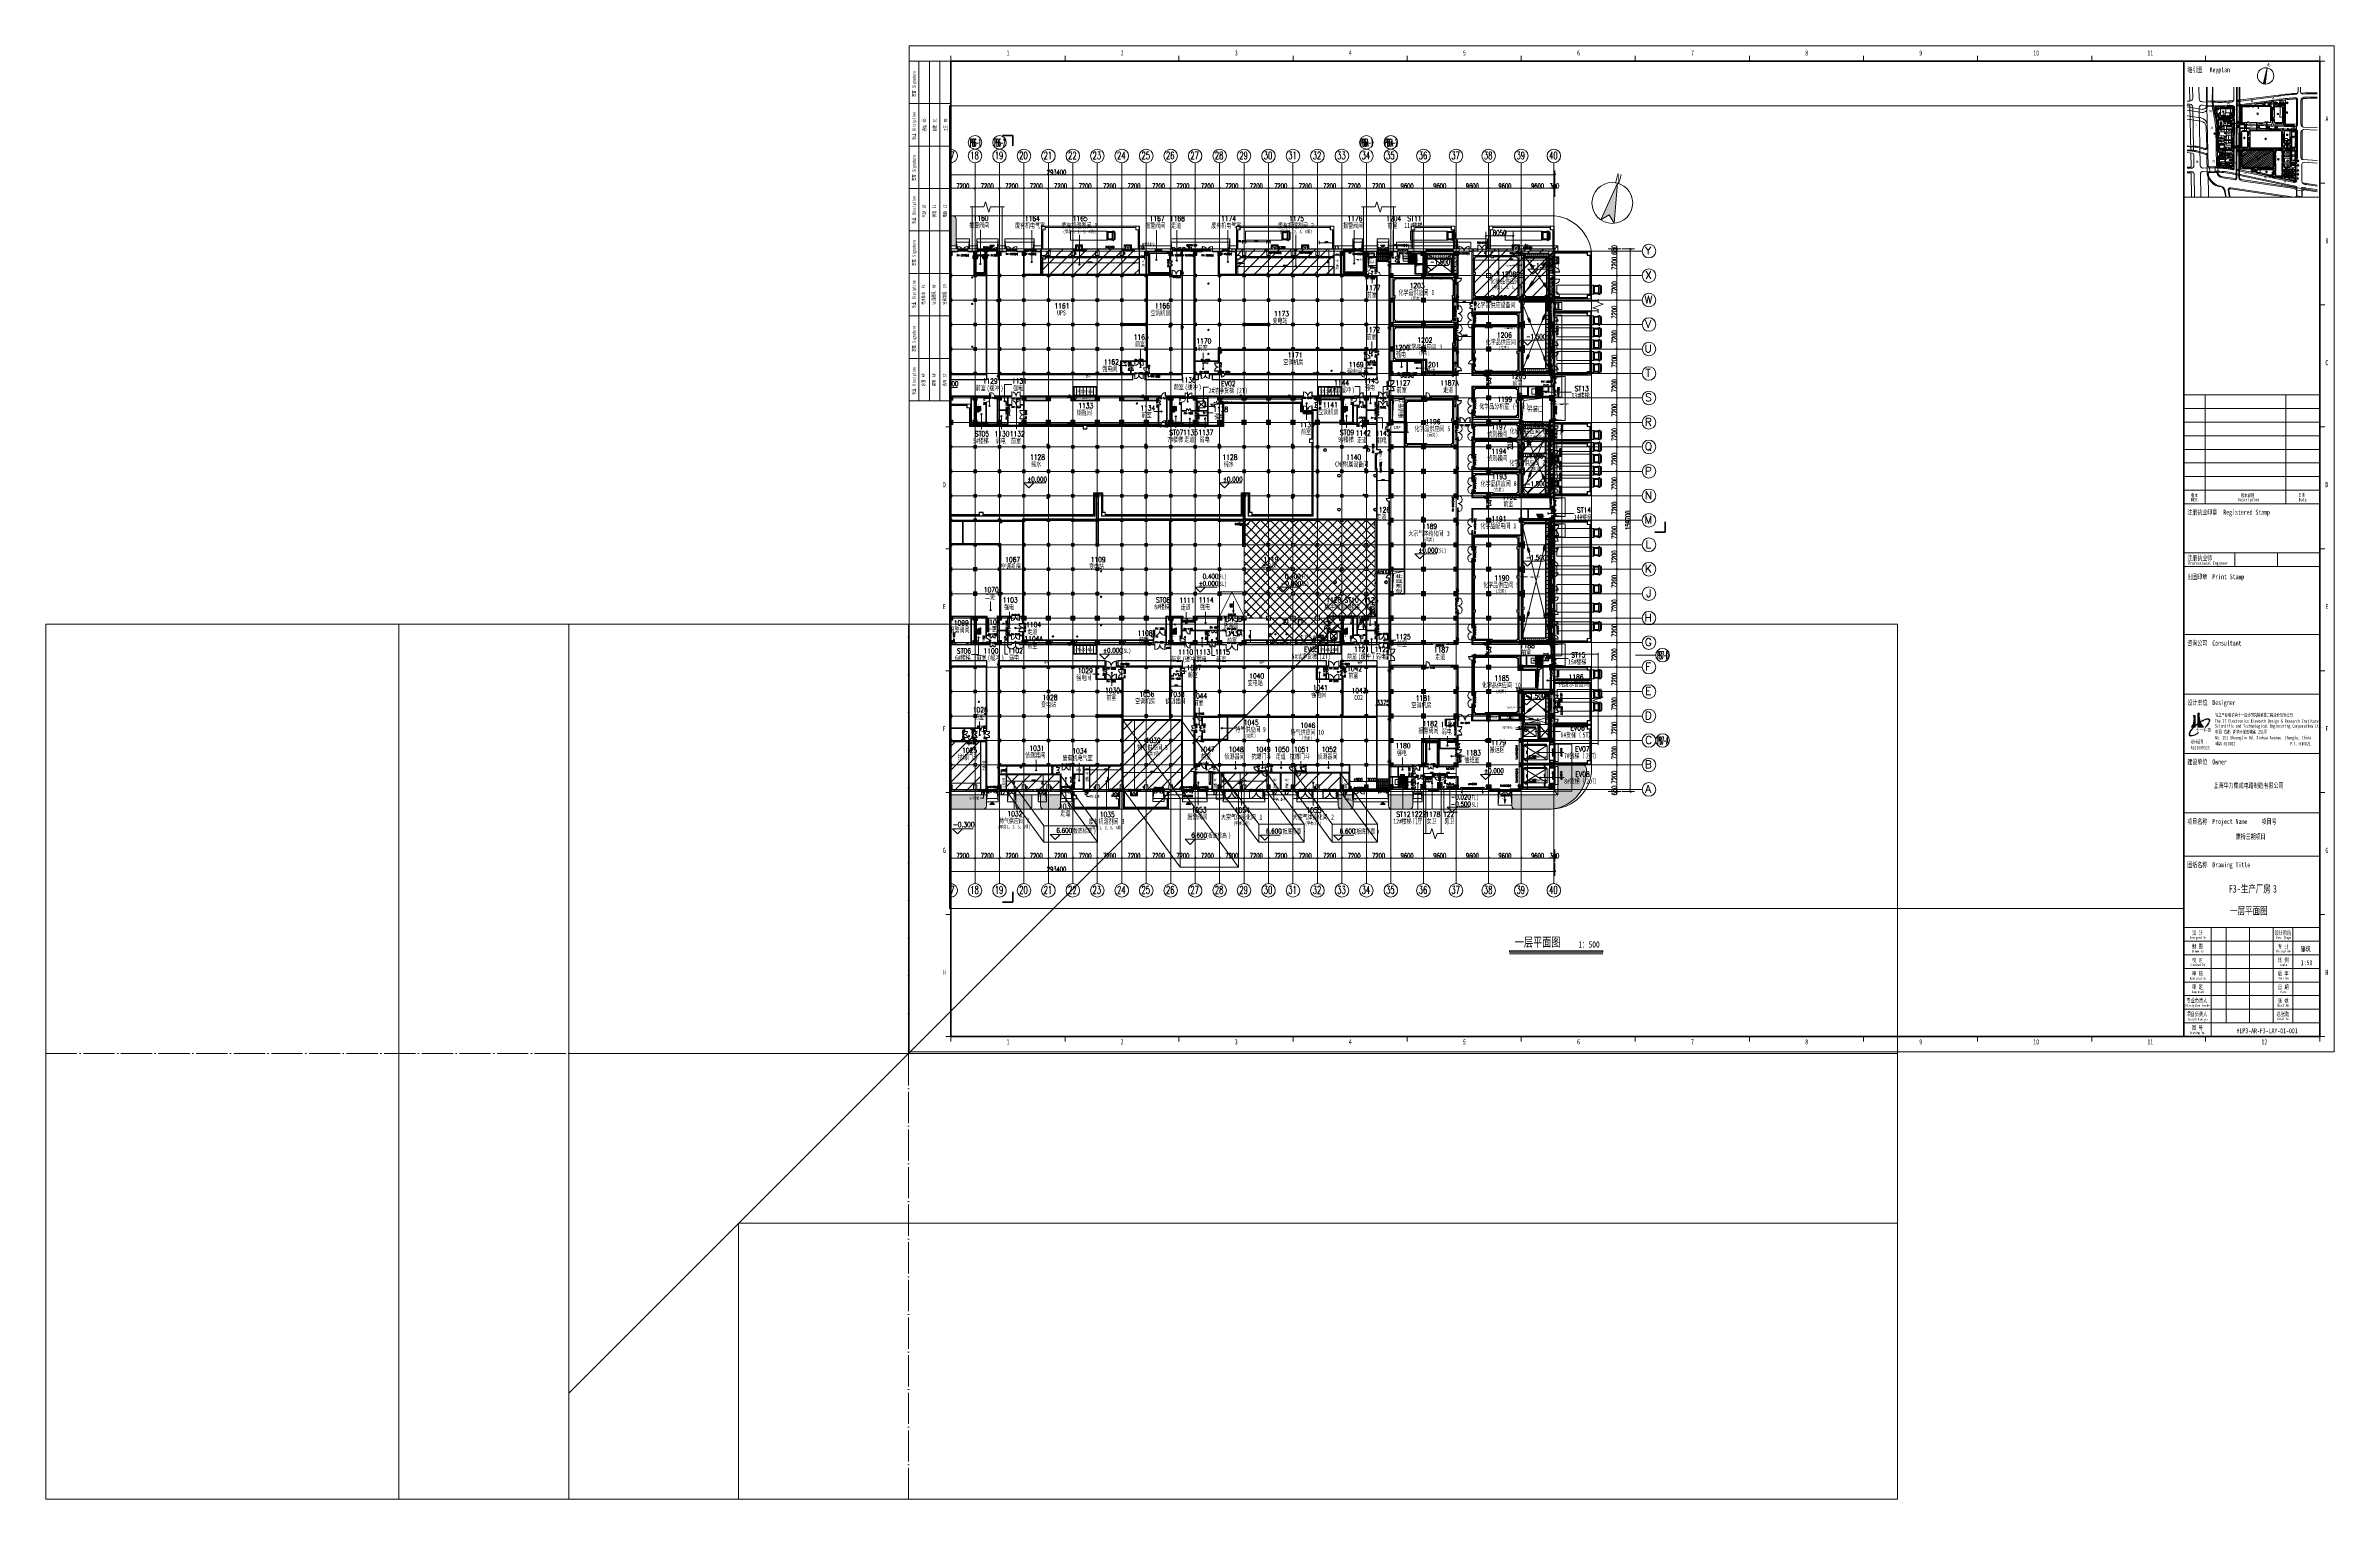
# Paper-space layout 'Layout1' of a CAD drawing. Header units: millimetres. Extents: x -508 to 840, y -262 to 593.
# The model-space entities are those that its viewports show. They can reach past a viewport. Long polylines and large blocks are cut down to what shows.
import ezdxf

# ---------------------------------------------------------------- set-up
doc = ezdxf.new("R2010")
doc.units = ezdxf.units.MM
for name, pattern in [('1_1', [2, 1, -1]), ('Dash', [6.35, 3.175, -3.175]), ('DASH-2', [1.6, 0.8, -0.8]), ('IMPORT-PHANTOM2', [62.5, 31.25, -6.25, 6.25, -6.25, 6.25, -6.25]), ('划线', [6.36, 3.18, -3.18]), ('划线 1mm', [2, 1, -1]), ('对齐线', [6.36, 3.18, -3.18]), ('架空线', [3.97, 2.38, -1.59]), ('轴网线', [22.04, 18.38, -1.83, 0, -1.83])]:
    doc.linetypes.add(name, pattern=pattern)
doc.layers.get('0').update_dxf_attribs({"color": 8})
doc.layers.get('Defpoints').update_dxf_attribs({"color": 8})
for name, color, linetype, lineweight in [('A-ANNO-DIMS', 8, 'Continuous', 9), ('A-ANNO-NOTE', 8, 'Continuous', 5), ('A-AREA-IDEN', 8, 'Continuous', 9), ('A-DETL', 8, 'Continuous', 18), ('A-DETL-GENF', 8, 'Continuous', 18), ('A-DETL-MBND', 8, 'Continuous', 5), ('A-DETL-MEDM', 8, 'Continuous', 9), ('A-DETL-THIN', 8, 'Continuous', 5), ('A-DETL-WIDE', 8, 'Continuous', 50), ('A-DOOR', 8, 'Continuous', 5), ('A-DOOR-IDEN', 8, 'Continuous', 9), ('A-DOOR-OPNG', 8, 'Continuous', 5), ('A-FLOR', 8, 'Continuous', 5), ('A-FLOR-HRAL', 8, 'Continuous', 5), ('A-FLOR-HRAL-IDEN', 8, 'Continuous', 9), ('A-FLOR-PATT', 8, 'Continuous', 5), ('A-GENM', 8, 'Continuous', 5), ('A-GENM-IDEN', 8, 'Continuous', 9), ('A-GLAZ', 8, 'Continuous', 5), ('A-GLAZ-HDLN', 8, '划线', 5), ('A-GLAZ-IDEN', 8, 'Continuous', 9), ('A-WALL', 8, 'Continuous', 5), ('A-WALL-FNSH', 8, 'Continuous', 9), ('A-WALL-PATT', 8, 'Continuous', 9), ('G-ANNO-DIMS', 8, 'Continuous', 9), ('G-ANNO-TTLB', 8, 'Continuous', 9), ('G-ANNO-TTLB-THIN', 8, 'Continuous', 9), ('G-IMPT', 8, 'Continuous', 5), ('I-FURN', 8, 'Continuous', 5), ('I-FURN-HDLN', 8, '划线', 5), ('I-FURN-IDEN', 8, 'Continuous', 9), ('L-SITE', 8, 'Continuous', 5), ('M-EQPM', 8, 'Continuous', 5), ('P-PIPE', 8, 'Continuous', 5), ('P-SANR-FIXT', 8, 'Continuous', 5), ('Q-CASE', 8, '1_1', 5), ('Q-SPCQ', 8, 'Continuous', 5), ('S-BEAM', 8, 'Continuous', 5), ('S-BEAM-HDLN', 8, '划线', 5), ('S-COLS', 8, 'Continuous', 5), ('S-FNDN', 8, 'Continuous', 5), ('S-GRID', 8, 'Continuous', 9), ('S-GRID-IDEN', 8, 'Continuous', 9), ('S-STRS', 8, 'Continuous', 5), ('S-STRS-MBND', 8, 'Continuous', 5)]:
    doc.layers.add(name, color=color, linetype=linetype, lineweight=lineweight)
doc.layers.add('G-ANNO-NPLT', color=8, linetype='Continuous', plot=False)
doc.styles.add('Arial', font='arial.ttf', dxfattribs={"width": 0.5, "height": 0.652402})
doc.styles.add('RomanC', font='romanc__.ttf', dxfattribs={"height": 2250})
doc.styles.add('RomanC_1', font='romanc__.ttf', dxfattribs={"width": 0.65, "height": 2250})
doc.styles.add('RomanC_2', font='romanc__.ttf', dxfattribs={"width": 0.25, "height": 2250})
doc.styles.add('RomanD', font='romand__.ttf', dxfattribs={"width": 0.7, "height": 1500})
doc.styles.add('RomanD_1', font='romand__.ttf', dxfattribs={"width": 0.7, "height": 500})
doc.styles.add('RomanD_10', font='romand__.ttf', dxfattribs={"width": 0.65, "height": 1000})
doc.styles.add('RomanD_2', font='romand__.ttf', dxfattribs={"width": 0.7, "height": 700})
doc.styles.add('RomanD_3', font='romand__.ttf', dxfattribs={"width": 0.7, "height": 1400})
doc.styles.add('RomanD_4', font='romand__.ttf', dxfattribs={"width": 0.65, "height": 1400})
doc.styles.add('RomanD_5', font='romand__.ttf', dxfattribs={"width": 0.65, "height": 500})
doc.styles.add('RomanD_6', font='romand__.ttf', dxfattribs={"width": 0.65, "height": 350})
doc.styles.add('RomanD_7', font='romand__.ttf', dxfattribs={"width": 0.65, "height": 1250})
doc.styles.add('RomanD_8', font='romand__.ttf', dxfattribs={"width": 0.65, "height": 1500})
doc.styles.add('RomanD_9', font='romand__.ttf', dxfattribs={"width": 0.7, "height": 750})
doc.styles.add('RomanS', font='romans__.ttf', dxfattribs={"width": 0.5, "height": 0.468743})
doc.styles.add('RomanS_1', font='romans__.ttf', dxfattribs={"width": 0.4, "height": 0.468743})
doc.styles.add('Simplex', font='simplex_.ttf', dxfattribs={"height": 1.504114})
doc.styles.add('仿宋', font='simfang.ttf', dxfattribs={"width": 0.7, "height": 500})
doc.styles.add('仿宋_10', font='simfang.ttf', dxfattribs={"width": 0.7, "height": 2.5})
doc.styles.add('仿宋_11', font='simfang.ttf', dxfattribs={"width": 0.7, "height": 1.5})
doc.styles.add('仿宋_12', font='simfang.ttf', dxfattribs={"width": 0.7, "height": 3})
doc.styles.add('仿宋_13', font='simfang.ttf', dxfattribs={"width": 0.7, "height": 4.5})
doc.styles.add('仿宋_14', font='simfang.ttf', dxfattribs={"width": 0.7, "height": 5.5})
doc.styles.add('仿宋_15', font='simfang.ttf', dxfattribs={"width": 0.7, "height": 3.8})
doc.styles.add('仿宋_2', font='simfang.ttf', dxfattribs={"width": 0.7, "height": 1500})
doc.styles.add('仿宋_3', font='simfang.ttf', dxfattribs={"width": 0.7, "height": 1400})
doc.styles.add('仿宋_4', font='simfang.ttf', dxfattribs={"width": 0.7, "height": 625})
doc.styles.add('仿宋_5', font='simfang.ttf', dxfattribs={"width": 0.7, "height": 750})
doc.styles.add('仿宋_6', font='simfang.ttf', dxfattribs={"width": 0.7, "height": 1250})
doc.styles.add('仿宋_7', font='simfang.ttf', dxfattribs={"width": 0.7, "height": 1000})
doc.styles.add('仿宋_8', font='simfang.ttf', dxfattribs={"width": 0.7, "height": 1600})
doc.styles.add('仿宋_B', font='', dxfattribs={"width": 0.7, "height": 2})
doc.styles.add('仿宋_B_1', font='', dxfattribs={"width": 0.68, "height": 2})
doc.styles.add('宋体', font='SimSun.ttf', dxfattribs={"width": 0.8, "height": 6})
doc.styles.add('宋体_1', font='SimSun.ttf', dxfattribs={"width": 0.7, "height": 500})
doc.styles.add('宋体_3', font='SimSun.ttf', dxfattribs={"width": 0.7, "height": 750})
doc.styles.add('微软雅黑', font='Microsoft YaHei.ttf', dxfattribs={"width": 0.7, "height": 500})
doc.styles.add('黑体', font='simhei.ttf', dxfattribs={"height": 1.099005})
doc.styles.add('黑体_B', font='', dxfattribs={"width": 0.9, "height": 1.814103})
doc.styles.get('仿宋_B').set_extended_font_data('FangSong', bold=True)
doc.styles.get('仿宋_B_1').set_extended_font_data('FangSong', bold=True)
doc.styles.get('黑体_B').set_extended_font_data('SimHei', bold=True)
doc.dimstyles.new('0_5', dxfattribs={"dimscale": 304.8, "dimtxt": 351.251157, "dimasz": 0, "dimexe": 0.82021, "dimexo": 0.0625, "dimgap": 0, "dimtad": 1, "dimdec": 0, "dimzin": 0, "dimdsep": 46, "dimtxsty": 'RomanD_6', "dimblk1": 'NONE', "dimblk2": 'NONE', "dimsah": 1, "dimcen": 0.09, "dimazin": 0, "dimtfac": 1, "dimtdec": 4, "dimtix": 1, "dimtmove": 0, "dimatfit": 3, "dimfxl": 0.82021, "dimfxlon": 1, "dimtvp": 1, "dimtolj": 1, "dimtzin": 0, "dimlwd": 18, "dimlwe": 18, "dimarcsym": 2})
doc.dimstyles.new('0_5_1', dxfattribs={"dimscale": 304.8, "dimtxt": 351.251157, "dimasz": 0, "dimexe": 0.82021, "dimexo": 0.0625, "dimgap": 0, "dimtad": 1, "dimdec": 0, "dimzin": 0, "dimdsep": 46, "dimtxsty": 'RomanD_6', "dimblk1": 'NONE', "dimblk2": 'NONE', "dimsah": 1, "dimcen": 0.09, "dimazin": 0, "dimtfac": 1, "dimtdec": 4, "dimtix": 1, "dimtmove": 2, "dimatfit": 3, "dimfxl": 0.82021, "dimfxlon": 1, "dimtvp": 1, "dimtolj": 1, "dimtzin": 0, "dimlwd": 18, "dimlwe": 18, "dimarcsym": 2})
doc.dimstyles.new('0_7mm', dxfattribs={"dimscale": 304.8, "dimtxt": 351.251157, "dimasz": 0.82021, "dimexe": 1.64042, "dimexo": 0.0625, "dimgap": 0, "dimtad": 1, "dimdec": 0, "dimzin": 0, "dimdsep": 46, "dimtxsty": 'RomanD_6', "dimblk1": 'OBLIQUE', "dimblk2": 'OBLIQUE', "dimsah": 1, "dimcen": 0.09, "dimazin": 0, "dimtfac": 1, "dimtdec": 4, "dimtix": 1, "dimtmove": 0, "dimatfit": 3, "dimfxl": 1.64042, "dimfxlon": 1, "dimtvp": 1, "dimtolj": 1, "dimtzin": 0, "dimlwd": 18, "dimlwe": 18, "dimarcsym": 2})
doc.dimstyles.new('1mm', dxfattribs={"dimscale": 304.8, "dimtxt": 501.787367, "dimasz": 0.82021, "dimexe": 1.64042, "dimexo": 0.0625, "dimgap": 0, "dimtad": 1, "dimdec": 0, "dimzin": 0, "dimdsep": 46, "dimtxsty": 'RomanD_5', "dimblk1": 'OBLIQUE', "dimblk2": 'OBLIQUE', "dimsah": 1, "dimcen": 0.09, "dimazin": 0, "dimtfac": 1, "dimtdec": 4, "dimtix": 1, "dimtmove": 0, "dimatfit": 3, "dimfxl": 1.64042, "dimfxlon": 1, "dimtvp": 1, "dimtolj": 1, "dimtzin": 0, "dimlwd": 18, "dimlwe": 18, "dimarcsym": 2})
doc.dimstyles.new('U_TO_ARCH', dxfattribs={"dimscale": 304.8, "dimtxt": 1405.004626, "dimasz": 1.64042, "dimexe": 4.10105, "dimexo": 0.0625, "dimgap": 0, "dimtad": 1, "dimdec": 0, "dimzin": 0, "dimdsep": 46, "dimtxsty": 'RomanD_4', "dimblk1": 'OBLIQUE', "dimblk2": 'OBLIQUE', "dimsah": 1, "dimcen": 0.09, "dimazin": 0, "dimtfac": 1, "dimtdec": 4, "dimtix": 1, "dimtmove": 0, "dimatfit": 3, "dimfxl": 5.74147, "dimfxlon": 1, "dimtvp": 1, "dimtolj": 1, "dimtzin": 0, "dimlwd": 18, "dimlwe": 18, "dimarcsym": 2})
doc.dimstyles.new('对角线_-_1mm_仿宋', dxfattribs={"dimscale": 304.8, "dimtxt": 1405.004626, "dimasz": 1.64042, "dimexe": 1.64042, "dimexo": 0.0625, "dimgap": 0.492126, "dimtad": 1, "dimdec": 0, "dimzin": 0, "dimdsep": 46, "dimtxsty": 'RomanD_4', "dimblk1": 'OBLIQUE', "dimblk2": 'OBLIQUE', "dimsah": 1, "dimcen": 0.09, "dimazin": 0, "dimtfac": 1, "dimtdec": 4, "dimtix": 1, "dimtmove": 0, "dimatfit": 3, "dimfxl": 3.28084, "dimfxlon": 1, "dimtvp": 1, "dimtolj": 1, "dimtzin": 0, "dimlwd": 18, "dimlwe": 18, "dimarcsym": 2})
doc.dimstyles.new('第一_二道尺寸线', dxfattribs={"dimscale": 304.8, "dimtxt": 1405.004626, "dimasz": 1.64042, "dimexe": 4.10105, "dimexo": 0.0625, "dimgap": 0, "dimtad": 1, "dimdec": 0, "dimzin": 0, "dimdsep": 46, "dimtxsty": 'RomanD_4', "dimblk1": 'OBLIQUE', "dimblk2": 'OBLIQUE', "dimsah": 1, "dimcen": 0.09, "dimazin": 0, "dimtfac": 1, "dimtdec": 4, "dimtix": 1, "dimtmove": 0, "dimatfit": 3, "dimfxl": 8.2021, "dimfxlon": 1, "dimtvp": 1, "dimtolj": 1, "dimtzin": 0, "dimlwd": 18, "dimlwe": 18, "dimarcsym": 2})
doc.dimstyles.new('第三道尺寸线', dxfattribs={"dimscale": 304.8, "dimtxt": 1505.3621, "dimasz": 1.64042, "dimexe": 4.10105, "dimexo": 0.0625, "dimgap": 0.492126, "dimtad": 1, "dimdec": 0, "dimzin": 0, "dimdsep": 46, "dimtxsty": 'RomanD_8', "dimblk1": 'OBLIQUE', "dimblk2": 'OBLIQUE', "dimsah": 1, "dimcen": 0.09, "dimazin": 0, "dimtfac": 1, "dimtdec": 4, "dimtix": 1, "dimtmove": 0, "dimatfit": 3, "dimfxl": 8.2021, "dimfxlon": 1, "dimtvp": 1, "dimtolj": 1, "dimtzin": 0, "dimlwd": 18, "dimlwe": 18, "dimarcsym": 2})
doc.dimstyles.new('第三道尺寸线-2_0mm', dxfattribs={"dimscale": 304.8, "dimtxt": 1003.574733, "dimasz": 1.64042, "dimexe": 4.10105, "dimexo": 0.0625, "dimgap": 0, "dimtad": 1, "dimdec": 0, "dimzin": 0, "dimdsep": 46, "dimtxsty": 'RomanD_10', "dimblk1": 'OBLIQUE', "dimblk2": 'OBLIQUE', "dimsah": 1, "dimcen": 0.09, "dimazin": 0, "dimtfac": 1, "dimtdec": 4, "dimtix": 1, "dimtmove": 0, "dimatfit": 3, "dimfxl": 4.10105, "dimfxlon": 1, "dimtvp": 1, "dimtolj": 1, "dimtzin": 0, "dimlwd": 18, "dimlwe": 18, "dimarcsym": 2})
doc.dimstyles.new('第三道尺寸线-2_5mm', dxfattribs={"dimscale": 304.8, "dimtxt": 1254.468416, "dimasz": 1.64042, "dimexe": 4.10105, "dimexo": 0.0625, "dimgap": 0, "dimtad": 1, "dimdec": 0, "dimzin": 0, "dimdsep": 46, "dimtxsty": 'RomanD_7', "dimblk1": 'OBLIQUE', "dimblk2": 'OBLIQUE', "dimsah": 1, "dimcen": 0.09, "dimazin": 0, "dimtfac": 1, "dimtdec": 4, "dimtix": 1, "dimtmove": 0, "dimatfit": 3, "dimfxl": 4.10105, "dimfxlon": 1, "dimtvp": 1, "dimtolj": 1, "dimtzin": 0, "dimlwd": 18, "dimlwe": 18, "dimarcsym": 2})
pattern_1 = [(45, (-4e-09, 0), (-1325.825, 1325.825), []), (45, (-4e-09, 400), (-1325.825, 1325.825), []), (45, (-4e-09, 1300), (-1325.825, 1325.825), [1875, -625])]
pattern_2 = [(45, (-4e-09, 0), (-1060.66, 1060.66), []), (135, (-4e-09, 0), (-1060.66, -1060.66), [])]
pattern_3 = [(45, (-4e-09, 0), (-1767.767, 1767.767), [])]

# ---------------------------------------------------------------- blocks, each defined once
blk = doc.blocks.new('A1-HLP3 - Drawing5_dwg_A$C1C265CFA-4895951-一层平面图')
at = {"layer": 'G-IMPT', "lineweight": 15, "true_color": 0x00ff00}
h = blk.add_hatch(color=3, dxfattribs=at)
edge = h.paths.add_edge_path(flags=0)
edge.add_line((48.7, 76), (47.6, 66.5))
edge.add_arc((47.8, 71.3), 4.8, 252.3563, 266.6672, ccw=False)
edge.add_line((46.4, 66.7), (48.7, 76))
at = {"layer": 'G-IMPT', "color": 3, "lineweight": 15, "true_color": 0x00ff00, "flags": 128}
blk.add_lwpolyline([(48.7, 76), (46.4, 66.7), (47.6, 66.5)], close=True, dxfattribs=at)
at = {"layer": 'G-IMPT', "color": 3, "lineweight": 15, "true_color": 0x00ff00}
blk.add_circle((47.8, 71.3), 4.8, dxfattribs=at)
at = {"layer": 'G-IMPT', "lineweight": 15, "insert": (48.5, 78.6), "char_height": 1.504, "width": 3.378, "attachment_point": 1, "line_spacing_factor": 1.125731, "style": 'Simplex'}
blk.add_mtext('\\fSimplex|b0|i0|c134|p2|;北', dxfattribs=at)
blk = doc.blocks.new('A1-HLP3 - Drawing5_dwg_fjgfk-4895952-一层平面图')
at = {"layer": 'G-IMPT', "color": 1, "linetype": 'IMPORT-PHANTOM2', "lineweight": 15, "true_color": 0xff0000}
for p, q in [((779.5, 520.6), (779.6, 555.7)), ((806.3, 559.8), (784.1, 556.9)), ((768.4, 551.6), (768.7, 550)), ((816, 522.9), (816.5, 526.4)), ((815.9, 512.8), (815.9, 522.4))]:
    blk.add_line(p, q, dxfattribs=at)
at = {"layer": 'G-IMPT', "color": 1, "linetype": 'IMPORT-PHANTOM2', "lineweight": 15, "true_color": 0xff0000, "flags": 128}
for points in [[(783.1, 556.7), (783.1, 545.4), (815.5, 544.3)], [(816.5, 544.6), (816.5, 545.9), (810.1, 546.1), (810.1, 560.2)], [(769.6, 543.2), (769.8, 532.3), (769.9, 527.5), (770, 521.4)], [(815.6, 542.8), (783.1, 543.9), (783, 519), (814.5, 512.3), (815.2, 512.2)], [(816.5, 526.8), (816.5, 541.3), (816.5, 542.5)]]:
    blk.add_lwpolyline(points, dxfattribs=at)
at = {"layer": 'G-IMPT', "color": 1, "linetype": 'IMPORT-PHANTOM2', "lineweight": 15, "true_color": 0xff0000}
for centre, radius, start, end in [((771.8, 651.4), 95.4, 267.4877, 274.5515), ((798.2, 558.6), 30.6, 184.632, 193.3216), ((778.4, 555.7), 1.25, 359.8696, 34.2269), ((771.8, 651.4), 95.4, 276.7968, 277.429), ((826.3, 406.4), 154.6, 95.9921, 97.429), ((737.7, 542.6), 31.9, 1.0176, 13.3216), ((815.6, 545.9), 1.56, 268.1073, 306.8699), ((815.6, 541.3), 1.56, 53.1301, 88.1073), ((814, 526.8), 2.5, 351.9368, 360), ((768.6, 521.4), 1.39, 331.7899, 0.3617), ((769.3, 469.1), 51.6, 78.9669, 89.4723), ((778.3, 520.6), 1.25, 319.5658, 359.8696), ((815.3, 512.8), 0.625, 258.3104, 360), ((819.7, 522.4), 3.75, 171.9368, 180)]:
    blk.add_arc(centre, radius, start, end, dxfattribs=at)
blk = doc.blocks.new('A1-HLP3 - Drawing5_dwg_A$C6D49744D-4895953-一层平面图')
at = {"layer": 'G-IMPT', "lineweight": 15}
blk.add_circle((0, 0), 3.23, dxfattribs=at)
blk = doc.blocks.new('A1-HLP3 - Drawing5_dwg_123-4895954-一层平面图')
at = {"xscale": 0.15, "yscale": 0.15, "zscale": 0.15}
for p in [(769, 554.5), (810.9, 552.7), (811, 558.4), (768.3, 540.3), (772, 549), (773.5, 550.1), (774.5, 540.8), (776.5, 546.6), (779.8, 541.4), (782.1, 547.1), (782.1, 544.7), (794.4, 544.1), (800.2, 544.1), (802.7, 542.7), (804.9, 544), (806.5, 542.7), (808.6, 543), (811, 539.6), (811.4, 543), (813.5, 542.8), (815.9, 542.8), (774.5, 528.8), (779.8, 533), (782.2, 532.8), (782.2, 529.9), (785.9, 531.5), (788.2, 536.8), (793.2, 530.7), (793.6, 525.5), (798.3, 537.2), (800.4, 530.7), (803.4, 528.3), (805.8, 525.2), (807.2, 530.7), (808.5, 535.5), (810.9, 535.4), (811, 532.8), (812.5, 530.6), (813.2, 533.1), (813.6, 531.2), (796.6, 520.1), (798.8, 517.8), (799.3, 519.7), (800.8, 515.3), (802, 515.8), (802.8, 519.8), (802.9, 514.7), (803.4, 517.6), (803.4, 522.1), (806.4, 514.8), (808.8, 515.4), (810.6, 515.3), (810.6, 518.2), (813.7, 518.5), (813.7, 516.3), (817.2, 513.9), (817.4, 524.2), (817.4, 521.6), (817.4, 518.6), (817.4, 516.4)]:
    blk.add_blockref('A1-HLP3 - Drawing5_dwg_A$C6D49744D-4895953-一层平面图', p, dxfattribs=at)
at = {"layer": 'G-IMPT', "lineweight": 15, "char_height": 0.469, "attachment_point": 2, "rotation": 0.0029, "line_spacing_factor": 0.983083}
for s, insert, width, style in [('N3', (769, 554.7), 0.46, 'RomanS'), ('H1A', (811, 558.6), 0.69, 'RomanS'), ('PB9', (810.9, 552.9), 0.547, 'RomanS_1'), ('P2', (768.3, 540.5), 0.46, 'RomanS'), ('RT1', (772.1, 549.2), 0.69, 'RomanS'), ('B4', (773.5, 550.3), 0.46, 'RomanS'), ('A2', (774.5, 541), 0.46, 'RomanS'), ('RD2', (776.5, 546.8), 0.69, 'RomanS'), ('RT2', (779.8, 541.6), 0.69, 'RomanS'), ('BR1', (782.1, 544.9), 0.69, 'RomanS'), ('B7', (782.1, 547.3), 0.46, 'RomanS'), ('PB3A', (794.4, 544.4), 0.919, 'RomanS'), ('PB3', (800.2, 544.4), 0.69, 'RomanS'), ('LN1', (802.7, 542.9), 0.69, 'RomanS'), ('PB14', (804.9, 544.2), 0.919, 'RomanS'), ('RT4', (806.5, 542.9), 0.69, 'RomanS'), ('PT2', (808.6, 543.2), 0.69, 'RomanS'), ('WX', (811, 539.8), 0.46, 'RomanS'), ('PB4', (811.4, 543.2), 0.547, 'RomanS_1'), ('U3', (813.5, 543), 0.365, 'RomanS_1'), ('U1', (815.9, 543), 0.365, 'RomanS_1'), ('B9', (774.5, 529), 0.46, 'RomanS'), ('RT3', (779.8, 533.2), 0.69, 'RomanS'), ('BR2', (782.2, 530.1), 0.69, 'RomanS'), ('B8', (782.2, 533), 0.46, 'RomanS'), ('B3', (786, 531.7), 0.46, 'RomanS'), ('B2', (788.2, 537), 0.46, 'RomanS'), ('PB6', (793.2, 530.9), 0.69, 'RomanS'), ('F3', (793.6, 525.7), 0.46, 'RomanS'), ('F2', (798.3, 537.4), 0.46, 'RomanS'), ('PB6A', (800.4, 530.9), 0.919, 'RomanS'), ('PB12', (803.4, 528.5), 0.729, 'RomanS_1'), ('PB5', (807.2, 530.9), 0.547, 'RomanS_1'), ('PB10', (808.5, 535.8), 0.729, 'RomanS_1'), ('GY', (810.9, 535.6), 0.46, 'RomanS'), ('W5', (811, 533), 0.46, 'RomanS'), ('WB1', (812.5, 530.8), 0.69, 'RomanS'), ('PB11', (813.2, 533.3), 0.729, 'RomanS_1'), ('PT1', (813.6, 531.4), 0.69, 'RomanS'), ('LN2', (796.6, 520.3), 0.69, 'RomanS'), ('WY', (798.8, 518), 0.46, 'RomanS'), ('PB8', (799.3, 519.9), 0.69, 'RomanS'), ('U4', (800.8, 515.5), 0.46, 'RomanS'), ('U2', (802, 516), 0.46, 'RomanS'), ('PT3', (802.8, 520), 0.69, 'RomanS'), ('G7', (802.9, 514.9), 0.46, 'RomanS'), ('PT4', (803.4, 517.8), 0.69, 'RomanS'), ('PB7', (803.5, 522.3), 0.69, 'RomanS'), ('C2', (805.8, 525.4), 0.46, 'RomanS'), ('RT5', (806.4, 515), 0.69, 'RomanS'), ('PB13', (808.8, 515.6), 0.729, 'RomanS_1'), ('W8', (810.7, 518.4), 0.46, 'RomanS'), ('W9', (810.6, 515.5), 0.46, 'RomanS'), ('W10', (813.7, 518.7), 0.69, 'RomanS'), ('W6', (813.7, 516.5), 0.46, 'RomanS'), ('W7', (817.2, 514.1), 0.46, 'RomanS'), ('WB2', (817.4, 518.8), 0.69, 'RomanS'), ('D2', (817.4, 524.4), 0.46, 'RomanS'), ('N2', (817.4, 521.8), 0.46, 'RomanS'), ('T5', (817.4, 516.6), 0.46, 'RomanS')]:
    blk.add_mtext(s, dxfattribs=dict(at, insert=insert, width=width, style=style))
blk = doc.blocks.new('A1-HLP3 - Drawing5_dwg-4895950-一层平面图')
at = {"layer": 'G-IMPT', "color": 8, "lineweight": 15, "true_color": 0x808080}
for p, q in [((2852.1, 1348.6), (2853.4, 1348.5)), ((2853.5, 1356.7), (2853.7, 1348.6)), ((2855.4, 1350.5), (2855.3, 1356.7)), ((2859, 1356.7), (2859.1, 1350.1)), ((2860.9, 1348.2), (2867.3, 1347.9)), ((2863.4, 1345.6), (2863.5, 1356.7)), ((2863.8, 1344.4), (2863.8, 1356.7)), ((2867, 1356.7), (2866.9, 1347.9)), ((2879.6, 1349.6), (2879.6, 1356.7)), ((2881, 1303.4), (2881.1, 1356.7)), ((2881.4, 1303.2), (2881.5, 1356.7)), ((2882.8, 1356.7), (2882.6, 1303.3)), ((2883.1, 1356.7), (2883, 1303.5)), ((2905.9, 1352.1), (2883.7, 1349.2)), ((2883.8, 1348.6), (2906, 1351.5)), ((2884.1, 1346.6), (2906.2, 1349.5)), ((2884.2, 1346), (2906.3, 1348.9)), ((2901.8, 1347.9), (2901.8, 1348.3)), ((2902, 1346.7), (2902, 1348.5)), ((2902.7, 1346.7), (2902.7, 1348.7)), ((2910.5, 1347.5), (2909.1, 1347.5)), ((2916.5, 1349.2), (2916.5, 1315.9)), ((2917.1, 1349.2), (2917.1, 1335)), ((2917.4, 1354), (2917.4, 1356.7)), ((2918.9, 1356.7), (2918.9, 1353.9)), ((2919.1, 1349.1), (2919.1, 1334.9)), ((2919.8, 1333.6), (2919.8, 1349.1)), ((2852.1, 1346.7), (2853.7, 1346.7)), ((2852.1, 1345.1), (2861.3, 1343.7)), ((2852.1, 1343.2), (2860.9, 1341.9)), ((2860.2, 1338.7), (2852.1, 1339.9)), ((2860.2, 1336.8), (2852.1, 1338)), ((2855.5, 1344.8), (2855.9, 1320.1)), ((2859.8, 1310.7), (2859.2, 1344.3)), ((2861.2, 1346.2), (2867.2, 1345.9)), ((2867.8, 1340.6), (2868.1, 1338.9)), ((2868.4, 1340.7), (2868.8, 1339.1)), ((2869.7, 1339.6), (2868.7, 1343.8)), ((2869.3, 1344.9), (2874.7, 1344.9)), ((2870.5, 1343.6), (2869.5, 1343.6)), ((2869.7, 1344.1), (2869.7, 1344.2)), ((2870.1, 1334.2), (2870.1, 1332.2)), ((2870.2, 1344.1), (2870.2, 1344.2)), ((2877.3, 1339.2), (2870.2, 1339.2)), ((2870.5, 1337), (2870.5, 1336.9)), ((2870.5, 1336.5), (2870.5, 1336.9)), ((2870.5, 1336.5), (2870.5, 1336.3)), ((2870.5, 1336.3), (2870.5, 1335.4)), ((2870.5, 1334.6), (2870.5, 1335.2)), ((2870.5, 1334.6), (2870.5, 1334.4)), ((2870.5, 1334), (2870.6, 1334)), ((2870.6, 1344.4), (2870.6, 1344.2)), ((2871.2, 1338), (2870.6, 1338)), ((2870.8, 1340.4), (2870.8, 1339.2)), ((2874.2, 1339.3), (2870.8, 1339.3)), ((2871, 1339.3), (2871, 1340.4)), ((2871.2, 1333.9), (2871.3, 1333.9)), ((2871.4, 1337.5), (2871.4, 1337.9)), ((2871.4, 1337.5), (2871.5, 1337.5)), ((2871.5, 1337.5), (2872, 1337.5)), ((2871.9, 1338), (2871.6, 1338)), ((2877.9, 1344.5), (2871.7, 1344.5)), ((2871.9, 1344), (2871.9, 1344.5)), ((2872, 1337.5), (2872.1, 1337.5)), ((2872, 1333.9), (2872.2, 1333.9)), ((2872.1, 1344.5), (2872.1, 1344)), ((2872.1, 1337.5), (2872.3, 1337.5)), ((2872.3, 1337.5), (2872.4, 1337.5)), ((2872.5, 1344), (2872.5, 1344.5)), ((2872.5, 1338.2), (2873.5, 1338.2)), ((2872.5, 1338), (2873.2, 1338)), ((2872.6, 1344.5), (2872.6, 1344)), ((2873, 1339.9), (2873, 1339.3)), ((2873.2, 1339.3), (2873.2, 1339.9)), ((2873.4, 1344), (2873.4, 1344.5)), ((2873.4, 1334.1), (2875.2, 1334.1)), ((2873.4, 1334.1), (2875.2, 1334.1)), ((2873.5, 1344.5), (2873.5, 1344)), ((2873.5, 1337.1), (2877.9, 1337.1)), ((2873.7, 1339.9), (2873.7, 1340.1)), ((2873.9, 1344), (2873.9, 1344.5)), ((2874, 1344.5), (2874, 1344)), ((2874, 1337.8), (2874, 1338.4)), ((2874.2, 1338.3), (2874.2, 1337.8)), ((2874.4, 1338), (2874.4, 1338.1)), ((2875.1, 1338.7), (2874.5, 1338.7)), ((2877, 1337.4), (2874.5, 1337.4)), ((2877, 1337.3), (2874.5, 1337.3)), ((2874.9, 1345.1), (2877.8, 1345.1)), ((2874.9, 1343.9), (2874.9, 1341.6)), ((2874.9, 1339.8), (2876.6, 1339.8)), ((2875.4, 1344), (2875.4, 1344.5)), ((2875.4, 1338.2), (2876.1, 1338.2)), ((2875.5, 1344), (2875.5, 1344.5)), ((2876.7, 1339.9), (2876.8, 1339.8)), ((2877, 1338.4), (2876.8, 1338.6)), ((2877.3, 1339.8), (2876.9, 1339.8)), ((2877.3, 1339.9), (2877.3, 1339.9)), ((2877.3, 1339.8), (2877.3, 1339.8)), ((2877.3, 1337.8), (2877.3, 1338.4)), ((2877.4, 1339.9), (2877.5, 1340.1)), ((2877.4, 1339.8), (2877.6, 1340)), ((2877.4, 1339.9), (2877.5, 1340)), ((2877.4, 1339.9), (2877.5, 1340)), ((2877.4, 1339.9), (2877.5, 1340)), ((2877.4, 1340), (2877.4, 1339.9)), ((2877.4, 1340), (2877.5, 1339.9)), ((2877.4, 1340), (2877.5, 1339.9)), ((2877.5, 1340.1), (2877.5, 1341.5)), ((2877.5, 1341.5), (2877.6, 1341.5)), ((2877.5, 1341.4), (2877.6, 1341.4)), ((2877.5, 1341.4), (2877.6, 1341.4)), ((2877.5, 1341.4), (2877.5, 1341.4)), ((2877.5, 1341.4), (2877.5, 1341.4)), ((2877.5, 1341.4), (2877.5, 1341.4)), ((2877.5, 1341.3), (2877.6, 1341.3)), ((2877.5, 1341.3), (2877.6, 1341.3)), ((2877.5, 1341.3), (2877.6, 1341.3)), ((2877.5, 1341.3), (2877.5, 1341.3)), ((2877.5, 1341.3), (2877.5, 1341.3)), ((2877.5, 1341), (2877.6, 1341)), ((2877.5, 1341), (2877.6, 1341)), ((2877.5, 1341), (2877.5, 1341)), ((2877.5, 1340.9), (2877.6, 1340.9)), ((2877.5, 1340.9), (2877.6, 1340.9)), ((2877.5, 1340.9), (2877.6, 1340.9)), ((2877.5, 1340.9), (2877.5, 1340.9)), ((2877.5, 1340.9), (2877.5, 1340.9)), ((2877.5, 1340.9), (2877.5, 1340.9)), ((2877.5, 1340.8), (2877.6, 1340.8)), ((2877.5, 1340.8), (2877.6, 1340.8)), ((2877.5, 1340.8), (2877.5, 1340.8)), ((2877.5, 1340.8), (2877.5, 1340.8)), ((2877.5, 1340.8), (2877.5, 1340.8)), ((2877.5, 1340.7), (2877.6, 1340.7)), ((2877.5, 1340.7), (2877.6, 1340.7)), ((2877.5, 1340.7), (2877.6, 1340.7)), ((2877.5, 1340.7), (2877.5, 1340.7)), ((2877.5, 1340.7), (2877.5, 1340.7)), ((2877.5, 1340.6), (2877.6, 1340.6)), ((2877.5, 1340.6), (2877.6, 1340.6)), ((2877.5, 1340.6), (2877.6, 1340.6)), ((2877.5, 1340.6), (2877.5, 1340.6)), ((2877.5, 1340.6), (2877.5, 1340.6)), ((2877.5, 1340.6), (2877.5, 1340.6)), ((2877.5, 1340.5), (2877.6, 1340.5)), ((2877.5, 1340.5), (2877.6, 1340.5)), ((2877.5, 1340.5), (2877.5, 1340.5)), ((2877.5, 1340.5), (2877.5, 1340.5)), ((2877.5, 1340.5), (2877.5, 1340.5)), ((2877.5, 1340.4), (2877.6, 1340.4)), ((2877.5, 1340.4), (2877.6, 1340.4)), ((2877.5, 1340.4), (2877.6, 1340.4)), ((2877.5, 1340.4), (2877.5, 1340.4)), ((2877.5, 1340.4), (2877.5, 1340.4)), ((2877.5, 1340.3), (2877.6, 1340.3)), ((2877.5, 1340.3), (2877.6, 1340.3)), ((2877.5, 1340.3), (2877.6, 1340.3)), ((2877.5, 1340.3), (2877.5, 1340.3)), ((2877.5, 1340.3), (2877.5, 1340.3)), ((2877.5, 1340.3), (2877.5, 1340.3)), ((2877.5, 1340.2), (2877.6, 1340.2)), ((2877.5, 1340.2), (2877.6, 1340.2)), ((2877.5, 1340.2), (2877.5, 1340.2)), ((2877.5, 1340.2), (2877.5, 1340.2)), ((2877.5, 1340.2), (2877.5, 1340.2)), ((2877.5, 1340), (2877.5, 1340)), ((2877.5, 1339.7), (2877.7, 1339.8)), ((2877.5, 1339.6), (2877.7, 1339.8)), ((2877.5, 1337.8), (2877.5, 1338.1)), ((2877.6, 1340.1), (2877.6, 1341.5)), ((2877.6, 1341.5), (2877.6, 1341.5)), ((2877.6, 1341.4), (2877.6, 1341.4)), ((2877.6, 1341.4), (2877.6, 1341.4)), ((2877.6, 1341.4), (2877.6, 1341.4)), ((2877.6, 1341.4), (2877.6, 1341.4)), ((2877.6, 1341.4), (2877.6, 1341.4)), ((2877.6, 1341.4), (2877.6, 1341.4)), ((2877.6, 1341.4), (2877.6, 1341.4)), ((2877.6, 1341.4), (2877.6, 1341.4)), ((2877.6, 1341.3), (2877.6, 1341.3)), ((2877.6, 1341.3), (2877.6, 1341.3)), ((2877.6, 1341.3), (2877.6, 1341.3)), ((2877.6, 1341.3), (2877.6, 1341.3)), ((2877.6, 1341.3), (2877.6, 1341.3)), ((2877.6, 1341.3), (2877.6, 1341.3)), ((2877.6, 1341.3), (2877.6, 1341.3)), ((2877.6, 1341), (2877.6, 1341)), ((2877.6, 1341), (2877.6, 1341)), ((2877.6, 1341), (2877.6, 1341)), ((2877.6, 1341), (2877.6, 1341)), ((2877.6, 1340.9), (2877.6, 1340.9)), ((2877.6, 1340.9), (2877.6, 1340.9)), ((2877.6, 1340.9), (2877.6, 1340.9)), ((2877.6, 1340.9), (2877.6, 1340.9)), ((2877.6, 1340.9), (2877.6, 1340.9)), ((2877.6, 1340.9), (2877.6, 1340.9)), ((2877.6, 1340.9), (2877.6, 1340.9)), ((2877.6, 1340.9), (2877.6, 1340.9)), ((2877.6, 1340.9), (2877.6, 1340.9)), ((2877.6, 1340.8), (2877.6, 1340.8)), ((2877.6, 1340.8), (2877.6, 1340.8)), ((2877.6, 1340.8), (2877.6, 1340.8)), ((2877.6, 1340.8), (2877.6, 1340.8)), ((2877.6, 1340.8), (2877.6, 1340.8)), ((2877.6, 1340.8), (2877.6, 1340.8)), ((2877.6, 1340.8), (2877.6, 1340.8)), ((2877.6, 1340.8), (2877.6, 1340.8)), ((2877.6, 1340.7), (2877.6, 1340.4)), ((2877.6, 1340.7), (2877.6, 1340.7)), ((2877.6, 1340.7), (2877.6, 1340.7)), ((2877.6, 1340.7), (2877.6, 1340.7)), ((2877.6, 1340.7), (2877.6, 1340.7)), ((2877.6, 1340.7), (2877.6, 1340.7)), ((2877.6, 1340.7), (2877.6, 1340.7)), ((2877.6, 1340.7), (2877.6, 1340.7)), ((2877.6, 1340.6), (2877.6, 1340.6)), ((2877.6, 1340.6), (2877.6, 1340.6)), ((2877.6, 1340.6), (2877.6, 1340.6)), ((2877.6, 1340.6), (2877.6, 1340.6)), ((2877.6, 1340.6), (2877.6, 1340.6)), ((2877.6, 1340.6), (2877.6, 1340.6)), ((2877.6, 1340.6), (2877.6, 1340.6)), ((2877.6, 1340.6), (2877.6, 1340.6)), ((2877.6, 1340.6), (2877.6, 1340.6)), ((2877.6, 1340.5), (2877.6, 1340.5)), ((2877.6, 1340.5), (2877.6, 1340.5)), ((2877.6, 1340.5), (2877.6, 1340.5)), ((2877.6, 1340.5), (2877.6, 1340.5)), ((2877.6, 1340.5), (2877.6, 1340.5)), ((2877.6, 1340.5), (2877.6, 1340.5)), ((2877.6, 1340.5), (2877.6, 1340.5)), ((2877.6, 1340.5), (2877.6, 1340.5)), ((2877.6, 1340.4), (2877.6, 1340.4)), ((2877.6, 1340.4), (2877.6, 1340.4)), ((2877.6, 1340.4), (2877.6, 1340.4)), ((2877.6, 1340.4), (2877.6, 1340.4)), ((2877.6, 1340.4), (2877.6, 1340.4)), ((2877.6, 1340.4), (2877.6, 1340.4)), ((2877.6, 1340.4), (2877.6, 1340.4)), ((2877.6, 1340.1), (2877.6, 1340.3)), ((2877.6, 1340.3), (2877.6, 1340.3)), ((2877.6, 1340.3), (2877.6, 1340.3)), ((2877.6, 1340.3), (2877.6, 1340.3)), ((2877.6, 1340.3), (2877.6, 1340.3)), ((2877.6, 1340.3), (2877.6, 1340.3)), ((2877.6, 1340.3), (2877.6, 1340.3)), ((2877.6, 1340.3), (2877.6, 1340.3)), ((2877.6, 1340.3), (2877.6, 1340.3)), ((2877.6, 1340.3), (2877.6, 1340.3)), ((2877.6, 1340.2), (2877.6, 1340.2)), ((2877.6, 1340.2), (2877.6, 1340.2)), ((2877.6, 1340.2), (2877.6, 1340.2)), ((2877.6, 1340.2), (2877.6, 1340.2)), ((2877.6, 1340.2), (2877.6, 1340.2)), ((2877.6, 1340.2), (2877.6, 1340.2)), ((2877.6, 1340.2), (2877.6, 1340.2)), ((2877.6, 1340.2), (2877.6, 1340.2)), ((2877.7, 1342.4), (2877.9, 1342.4)), ((2877.7, 1341.6), (2877.7, 1341.5)), ((2877.7, 1341.5), (2877.9, 1341.5)), ((2877.7, 1340.8), (2877.8, 1340.9)), ((2877.7, 1340.8), (2877.8, 1340.9)), ((2877.7, 1340.4), (2877.9, 1340.6)), ((2877.7, 1340.4), (2877.9, 1340.6)), ((2877.7, 1340.2), (2877.7, 1339.9)), ((2877.8, 1342.4), (2877.8, 1341.5)), ((2877.8, 1340.3), (2878, 1340.5)), ((2877.8, 1340.3), (2878, 1340.5)), ((2877.8, 1340.2), (2877.8, 1339.9)), ((2878.2, 1340.9), (2877.9, 1340.9)), ((2878.2, 1340.9), (2877.9, 1340.9)), ((2878, 1340.6), (2878.2, 1340.6)), ((2878, 1340.6), (2878.2, 1340.6)), ((2878, 1334.5), (2878, 1335.2)), ((2878, 1334.5), (2878, 1334.3)), ((2878.1, 1344.1), (2878.1, 1344.3)), ((2878.3, 1340.5), (2878.1, 1340.5)), ((2878.3, 1346), (2878.3, 1346)), ((2878.3, 1345.4), (2879.4, 1345.5)), ((2878.3, 1334.5), (2878.3, 1335.2)), ((2878.3, 1333.5), (2878.3, 1334.3)), ((2878.4, 1340.5), (2878.5, 1340.6)), ((2878.4, 1340.5), (2878.5, 1340.6)), ((2878.5, 1344.3), (2878.5, 1344.1)), ((2878.6, 1337), (2878.6, 1335.5)), ((2878.7, 1340.3), (2878.7, 1341)), ((2878.7, 1337.8), (2878.7, 1326)), ((2878.8, 1342.1), (2878.9, 1342.3)), ((2878.9, 1342.6), (2878.9, 1344.3)), ((2878.9, 1340), (2878.9, 1341)), ((2879.1, 1341.6), (2879.1, 1339.6)), ((2879.1, 1337.2), (2879.1, 1338.2)), ((2879.1, 1334.7), (2879.1, 1335.6)), ((2879.3, 1342.1), (2879.2, 1341.9)), ((2879.3, 1339.4), (2879.5, 1339.4)), ((2879.5, 1338.4), (2879.3, 1338.4)), ((2879.6, 1344.8), (2879.5, 1309.7)), ((2879.9, 1339.3), (2879.7, 1339.3)), ((2879.8, 1318.6), (2879.9, 1338)), ((2879.9, 1339.8), (2879.9, 1345.5)), ((2881.3, 1345.7), (2882.6, 1345.8)), ((2882.1, 1335.7), (2882.1, 1335.6)), ((2883.8, 1344.7), (2883.8, 1344.9)), ((2884, 1345.1), (2884, 1336)), ((2884.3, 1344.4), (2884, 1344.4)), ((2884.3, 1344.3), (2884, 1344.3)), ((2884.4, 1344.1), (2884, 1344.1)), ((2884.3, 1343.8), (2884, 1343.8)), ((2884.3, 1342.3), (2884, 1342.3)), ((2884.3, 1341.1), (2884, 1341.1)), ((2884.3, 1339.2), (2884, 1339.2)), ((2884.3, 1339), (2884, 1339)), ((2884.3, 1337.9), (2884, 1337.9)), ((2884.3, 1337.5), (2884, 1337.5)), ((2884.3, 1336.5), (2884, 1336.5)), ((2884.3, 1336.3), (2884, 1336.3)), ((2884.3, 1335.9), (2884.4, 1335.9)), ((2885.2, 1345.4), (2884.4, 1345.4)), ((2884.5, 1345.7), (2901.3, 1345.7)), ((2901.3, 1334.7), (2884.8, 1335.2)), ((2885.2, 1335), (2885.8, 1335)), ((2889.2, 1345.5), (2885.8, 1345.5)), ((2894.3, 1335.7), (2894.3, 1335.5)), ((2894.3, 1335.5), (2896.7, 1335.5)), ((2896.7, 1335.7), (2896.7, 1335.5)), ((2901.2, 1345.4), (2901.7, 1345.4)), ((2901.7, 1344.3), (2901.2, 1344.3)), ((2901.2, 1343.2), (2901.7, 1343.2)), ((2901.7, 1341.7), (2901.2, 1341.7)), ((2901.2, 1341.5), (2901.7, 1341.5)), ((2901.7, 1339.9), (2901.2, 1339.9)), ((2901.2, 1339.7), (2901.7, 1339.7)), ((2901.7, 1338.2), (2901.2, 1338.2)), ((2901.3, 1343.4), (2901.3, 1343.8)), ((2901.6, 1343.4), (2901.6, 1343.8)), ((2901.6, 1337.2), (2901.6, 1337.7)), ((2901.7, 1345.3), (2901.7, 1344.3)), ((2901.7, 1343.1), (2901.7, 1341.8)), ((2901.7, 1341.5), (2901.7, 1340)), ((2901.7, 1339.6), (2901.7, 1338.2)), ((2902.1, 1344.9), (2902.1, 1335.4)), ((2902.6, 1344.7), (2902.6, 1335.4)), ((2909.3, 1333.8), (2902.8, 1334)), ((2903, 1343.4), (2903, 1343.8)), ((2903, 1337.2), (2903, 1337.7)), ((2908.1, 1345.4), (2903.3, 1345.4)), ((2903.3, 1334.6), (2908.1, 1334.5)), ((2903.4, 1345.9), (2903.7, 1345.9)), ((2903.4, 1343.8), (2903.4, 1343.4)), ((2903.8, 1346), (2903.8, 1347.1)), ((2903.8, 1345.2), (2903.8, 1345.4)), ((2904.1, 1335.4), (2908.1, 1335.4)), ((2904.2, 1345.2), (2904.2, 1345.4)), ((2904.4, 1345.2), (2904.4, 1345.4)), ((2904.9, 1347.1), (2904.9, 1346)), ((2904.9, 1345.9), (2905.7, 1345.9)), ((2905, 1345.2), (2905, 1345.4)), ((2905.4, 1345.2), (2905.4, 1345.4)), ((2905.8, 1345.9), (2909.2, 1345.9)), ((2906.3, 1346.4), (2906.3, 1346.2)), ((2906.4, 1345.2), (2906.4, 1345.4)), ((2906.8, 1345.2), (2906.8, 1345.4)), ((2906.8, 1335.6), (2907.6, 1335.6)), ((2906.9, 1335.5), (2906.9, 1335.9)), ((2906.9, 1335.9), (2906.9, 1335.4)), ((2907.6, 1335.5), (2907.6, 1335.9)), ((2907.7, 1335.9), (2907.7, 1335.4)), ((2908.3, 1338.7), (2908.8, 1338.7)), ((2908.3, 1337.9), (2908.8, 1337.9)), ((2908.3, 1337.4), (2908.8, 1337.4)), ((2908.3, 1337.1), (2908.8, 1337.1)), ((2908.3, 1336.9), (2908.8, 1336.9)), ((2908.3, 1336), (2908.8, 1336)), ((2908.8, 1346.2), (2908.8, 1346.5)), ((2908.8, 1335.2), (2908.8, 1344.7)), ((2908.9, 1346.5), (2908.9, 1346.5)), ((2908.9, 1346.4), (2908.9, 1346.2)), ((2908.9, 1346.1), (2908.9, 1346.1)), ((2909, 1346.5), (2909, 1346.2)), ((2910.4, 1341.8), (2909.7, 1341.8)), ((2852.1, 1322.2), (2854.2, 1321.9)), ((2852.1, 1321.9), (2853.6, 1321.6)), ((2854.4, 1321.9), (2855, 1322)), ((2855.5, 1322), (2857.2, 1322)), ((2855.8, 1321.6), (2856.6, 1321.5)), ((2858.4, 1321.2), (2861.4, 1320.4)), ((2858.5, 1321.8), (2861.6, 1321)), ((2863.6, 1321.3), (2863.3, 1333.1)), ((2868.8, 1329.5), (2870.5, 1329.5)), ((2869, 1332.3), (2869.4, 1310.5)), ((2869.6, 1332.3), (2870.1, 1306.5)), ((2870.1, 1331.1), (2870.1, 1327.4)), ((2870.4, 1326.5), (2870.4, 1328.6)), ((2870.5, 1333.8), (2871.1, 1333.8)), ((2870.7, 1332.3), (2870.5, 1332.3)), ((2870.5, 1332.2), (2870.5, 1330.4)), ((2870.5, 1330.2), (2870.5, 1330.4)), ((2870.5, 1326.7), (2870.5, 1328)), ((2870.7, 1326.7), (2870.5, 1326.7)), ((2871.2, 1326.5), (2870.5, 1326.5)), ((2870.5, 1326.5), (2870.5, 1326.2)), ((2870.5, 1326.2), (2871.2, 1326.2)), ((2870.5, 1324.2), (2870.5, 1325.3)), ((2870.5, 1325.3), (2870.7, 1325.3)), ((2870.5, 1323.7), (2870.5, 1324)), ((2870.5, 1320.7), (2870.5, 1322.8)), ((2870.5, 1320.5), (2870.5, 1320.5)), ((2871, 1333.4), (2870.6, 1333.4)), ((2871, 1333), (2870.6, 1333)), ((2870.7, 1333.2), (2872.5, 1333.2)), ((2870.8, 1333.6), (2873.3, 1333.6)), ((2871, 1326.7), (2870.8, 1326.7)), ((2870.9, 1332.3), (2871, 1332.3)), ((2871, 1325.3), (2870.9, 1325.3)), ((2871, 1333), (2871, 1333.4)), ((2871.3, 1326.7), (2871.1, 1326.7)), ((2871.2, 1332.3), (2871.4, 1332.3)), ((2871.4, 1325.3), (2871.2, 1325.3)), ((2871.3, 1326.2), (2871.3, 1326.5)), ((2871.4, 1333.8), (2871.9, 1333.8)), ((2871.5, 1326.5), (2871.5, 1326.2)), ((2872.4, 1326.7), (2871.6, 1326.7)), ((2873, 1326.5), (2871.6, 1326.5)), ((2871.6, 1326.2), (2873, 1326.2)), ((2871.7, 1332.3), (2872.3, 1332.3)), ((2872.3, 1325.3), (2871.7, 1325.3)), ((2872.8, 1332.3), (2873.2, 1332.3)), ((2873.1, 1326.2), (2873.1, 1326.5)), ((2873.3, 1333.5), (2873.3, 1333.5)), ((2873.7, 1325.3), (2873.3, 1325.3)), ((2873.8, 1324.9), (2873.8, 1325.3)), ((2875.6, 1333.8), (2875.5, 1333.8)), ((2875.6, 1333.8), (2875.6, 1333.5)), ((2875.6, 1332.3), (2875.7, 1332.3)), ((2875.7, 1333.4), (2878.3, 1333.4)), ((2876, 1332.3), (2876.2, 1332.3)), ((2876.5, 1328.5), (2876.5, 1323.7)), ((2876.7, 1332.3), (2877.3, 1332.3)), ((2877.6, 1332.3), (2878.1, 1332.3)), ((2878.3, 1322.6), (2878.5, 1322.6)), ((2878.4, 1325.3), (2878.5, 1325.3)), ((2884.4, 1320.9), (2878.5, 1320.9)), ((2878.6, 1331.1), (2878.6, 1331.9)), ((2878.6, 1329.8), (2878.6, 1330.6)), ((2878.6, 1328.5), (2878.6, 1329.4)), ((2878.6, 1327.3), (2878.6, 1328.1)), ((2878.6, 1326), (2878.6, 1326.9)), ((2878.6, 1324.1), (2878.6, 1325)), ((2878.6, 1322.9), (2878.6, 1323.7)), ((2878.6, 1320.8), (2878.6, 1321.6)), ((2878.7, 1331.9), (2878.7, 1331.1)), ((2878.7, 1330.6), (2878.7, 1329.8)), ((2878.7, 1329.4), (2878.7, 1328.5)), ((2878.7, 1328.1), (2878.7, 1327.3)), ((2878.7, 1326.9), (2878.7, 1326.8)), ((2878.7, 1326.9), (2878.7, 1326)), ((2878.7, 1325.9), (2878.7, 1325.2)), ((2878.7, 1325.1), (2878.7, 1322.8)), ((2878.7, 1325), (2878.7, 1324.1)), ((2878.7, 1323.7), (2878.7, 1322.9)), ((2878.7, 1322.8), (2878.7, 1321.8)), ((2878.7, 1321.8), (2878.7, 1320.7)), ((2878.7, 1321.6), (2878.7, 1320.8)), ((2879.1, 1332.2), (2879.1, 1332.3)), ((2879.1, 1330.7), (2879.1, 1330.8)), ((2879.1, 1328.4), (2879.1, 1328.4)), ((2879.1, 1326.7), (2879.1, 1327)), ((2879.1, 1324.9), (2879.1, 1325.4)), ((2879.1, 1323), (2879.1, 1323.5)), ((2879.1, 1321.6), (2879.1, 1320.8)), ((2881.4, 1327), (2881.4, 1327.2)), ((2882.2, 1321.4), (2882.2, 1321.3)), ((2882.7, 1327.2), (2882.7, 1327)), ((2883.1, 1321), (2883.1, 1320.1)), ((2884, 1330.5), (2884, 1321.2)), ((2884.4, 1320.9), (2887.1, 1320.9)), ((2887.1, 1331.2), (2884.8, 1331.2)), ((2888, 1332.6), (2888, 1332.9)), ((2888.2, 1328.1), (2888.2, 1331)), ((2888.2, 1321.2), (2888.2, 1324)), ((2888.5, 1332.3), (2888.5, 1332.9)), ((2906.2, 1332.1), (2888.6, 1332.6)), ((2888.7, 1330.2), (2888.7, 1330.7)), ((2888.7, 1329.3), (2888.7, 1329.6)), ((2888.7, 1326.5), (2888.7, 1326.7)), ((2888.7, 1323.9), (2888.7, 1324.9)), ((2888.7, 1322.1), (2888.7, 1322.7)), ((2888.7, 1321.3), (2888.7, 1321.5)), ((2889.3, 1327), (2888.8, 1327)), ((2889.1, 1326.9), (2888.8, 1326.9)), ((2889.1, 1326.8), (2888.8, 1326.8)), ((2889.3, 1326.4), (2888.8, 1326.4)), ((2888.8, 1326.1), (2889.3, 1326.1)), ((2889.3, 1326), (2888.8, 1326)), ((2888.8, 1325.7), (2889.3, 1325.7)), ((2889.3, 1325.5), (2888.8, 1325.5)), ((2889.3, 1325.2), (2888.8, 1325.2)), ((2889.1, 1325.1), (2888.8, 1325.1)), ((2889.1, 1325), (2888.8, 1325)), ((2889.3, 1330), (2888.9, 1330)), ((2889.3, 1329.7), (2888.9, 1329.7)), ((2889.3, 1329.1), (2888.9, 1329.1)), ((2889.3, 1323.7), (2888.9, 1323.7)), ((2889.3, 1323.4), (2888.9, 1323.4)), ((2889.3, 1323.1), (2888.9, 1323.1)), ((2889.3, 1322.9), (2888.9, 1322.9)), ((2889.3, 1321.9), (2888.9, 1321.9)), ((2889.3, 1321.7), (2888.9, 1321.7)), ((2907.5, 1331.2), (2889.3, 1331.2)), ((2889.3, 1320.7), (2907.5, 1320.7)), ((2889.9, 1331), (2889.9, 1331.1)), ((2890.3, 1321.1), (2890.3, 1320.9)), ((2893.9, 1333.3), (2893.4, 1333.3)), ((2899.8, 1333.3), (2899.3, 1333.3)), ((2902.8, 1333.9), (2901.9, 1333.9)), ((2904.4, 1333.1), (2903.9, 1333.1)), ((2905.6, 1331.8), (2905.6, 1332.1)), ((2906.3, 1332.3), (2907.2, 1332.2)), ((2906.3, 1332.2), (2906.3, 1332.2)), ((2907.1, 1332.2), (2907.1, 1332.2)), ((2908.2, 1321.5), (2908.2, 1330.5)), ((2908.5, 1325.2), (2908.5, 1325.6)), ((2908.6, 1331.6), (2908.6, 1331)), ((2908.9, 1329), (2908.9, 1325.6)), ((2908.9, 1324.8), (2908.9, 1324.2)), ((2908.9, 1321.5), (2908.9, 1322.2)), ((2909.4, 1329.1), (2909, 1329.1)), ((2909.1, 1325.3), (2912.7, 1325.3)), ((2909.1, 1325.1), (2912.7, 1325.1)), ((2912.6, 1323.9), (2909.2, 1323.9)), ((2915.4, 1333.9), (2909.3, 1333.9)), ((2909.4, 1323.9), (2909.4, 1325.1)), ((2909.6, 1323.5), (2912.2, 1323.5)), ((2909.6, 1323), (2912.2, 1323)), ((2912.2, 1320.7), (2909.6, 1320.7)), ((2909.7, 1325.1), (2909.7, 1325.3)), ((2911.4, 1331.2), (2911.4, 1331.6)), ((2912.3, 1325.3), (2912.3, 1325.1)), ((2912.6, 1327.4), (2912.7, 1327.4)), ((2912.6, 1325.1), (2912.6, 1323.9)), ((2912.9, 1325.6), (2912.9, 1327.2)), ((2912.9, 1324.2), (2912.9, 1324.8)), ((2912.9, 1322.2), (2912.9, 1321.5)), ((2913.2, 1321.7), (2913.2, 1321.4)), ((2915.9, 1330.7), (2913.4, 1330.7)), ((2913.6, 1330.3), (2913.4, 1330.3)), ((2913.6, 1330.3), (2913.4, 1330.3)), ((2913.6, 1329.1), (2913.4, 1329.1)), ((2913.6, 1329), (2913.4, 1329)), ((2913.6, 1328), (2913.4, 1328)), ((2913.6, 1327.9), (2913.4, 1327.9)), ((2913.6, 1326.9), (2913.4, 1326.9)), ((2913.6, 1326.8), (2913.4, 1326.8)), ((2913.6, 1325.3), (2913.4, 1325.3)), ((2913.6, 1325.2), (2913.4, 1325.2)), ((2913.6, 1324.2), (2913.4, 1324.2)), ((2913.6, 1324.1), (2913.4, 1324.1)), ((2913.6, 1323.2), (2913.4, 1323.2)), ((2913.6, 1323.1), (2913.4, 1323.1)), ((2913.6, 1321.7), (2913.4, 1321.7)), ((2913.6, 1321.6), (2913.4, 1321.6)), ((2913.4, 1321.2), (2915.9, 1321.2)), ((2915.2, 1320.8), (2914, 1320.8)), ((2914.1, 1331.2), (2915.2, 1331.2)), ((2915.9, 1330.3), (2915.8, 1330.3)), ((2915.9, 1330.2), (2915.8, 1330.2)), ((2915.9, 1329), (2915.8, 1329)), ((2915.9, 1328.9), (2915.8, 1328.9)), ((2915.9, 1327.9), (2915.8, 1327.9)), ((2915.9, 1327.8), (2915.8, 1327.8)), ((2915.9, 1324.7), (2915.8, 1324.7)), ((2915.9, 1324.6), (2915.8, 1324.6)), ((2915.9, 1322.7), (2915.8, 1322.7)), ((2915.9, 1322.6), (2915.8, 1322.6)), ((2915.9, 1321.7), (2915.8, 1321.7)), ((2915.9, 1321.6), (2915.8, 1321.6)), ((2915.9, 1330.5), (2915.9, 1321.6)), ((2916.4, 1320.8), (2916.8, 1320.8)), ((2919.1, 1330.2), (2919.1, 1315.4)), ((2919.8, 1331.5), (2919.8, 1314.3)), ((2920.6, 1333.3), (2928.6, 1333)), ((2928.6, 1331.5), (2920.7, 1331.8)), ((2852.1, 1319.8), (2853.3, 1319.7)), ((2852.1, 1319.4), (2853.5, 1319.3)), ((2854.8, 1319.1), (2852.1, 1319.3)), ((2855.1, 1318), (2852.1, 1318.3)), ((2852.1, 1309), (2854.5, 1309)), ((2854.6, 1307), (2852.1, 1307)), ((2855.5, 1319.6), (2856.4, 1319.5)), ((2856.1, 1310.6), (2856, 1317.1)), ((2857.7, 1318.6), (2863.2, 1317.2)), ((2857.9, 1319.2), (2863.3, 1317.8)), ((2868.5, 1309.3), (2861.4, 1309.1)), ((2861.5, 1307.1), (2868.5, 1307.3)), ((2863.6, 1316.6), (2863.8, 1305.7)), ((2865.3, 1309.1), (2865.4, 1307.1)), ((2868.5, 1309.1), (2868.5, 1307.3)), ((2870.4, 1318.6), (2870.4, 1319.5)), ((2870.5, 1315.8), (2870.5, 1314.9)), ((2870.5, 1312), (2870.5, 1311.1)), ((2873.1, 1320.1), (2870.8, 1320.1)), ((2874.6, 1314.1), (2870.9, 1314.1)), ((2871, 1320.2), (2871.2, 1320.2)), ((2871, 1318.1), (2878.1, 1318.1)), ((2871, 1316.2), (2871, 1316.3)), ((2871, 1314.4), (2874.6, 1314.4)), ((2871.1, 1317), (2871.1, 1317.1)), ((2871.1, 1310.6), (2877.9, 1309.9)), ((2871.2, 1317.1), (2873.3, 1317.1)), ((2873.4, 1316.9), (2871.2, 1316.9)), ((2874.8, 1312.1), (2871.2, 1312.6)), ((2871.3, 1316.2), (2871.3, 1316.3)), ((2871.6, 1317.7), (2871.6, 1317.8)), ((2871.6, 1317.8), (2873.4, 1317.8)), ((2871.6, 1312.4), (2871.6, 1312.5)), ((2871.7, 1317.1), (2871.7, 1317.6)), ((2872.9, 1316), (2872.9, 1316.3)), ((2873.1, 1316), (2873.1, 1316.3)), ((2875.3, 1319.9), (2873.3, 1320.1)), ((2875.3, 1319.7), (2873.3, 1319.9)), ((2873.3, 1317.6), (2873.3, 1317.2)), ((2878.6, 1319.5), (2873.4, 1319.5)), ((2873.6, 1312.2), (2873.6, 1312.3)), ((2873.7, 1317.5), (2873.7, 1317.3)), ((2873.8, 1320.2), (2873.9, 1320.2)), ((2874.2, 1320.3), (2874.2, 1320.2)), ((2875.5, 1317.6), (2874.6, 1317.6)), ((2874.7, 1312.4), (2874.9, 1312.4)), ((2875.2, 1314.7), (2875.4, 1314.9)), ((2878.4, 1312.2), (2875.2, 1312.2)), ((2875.3, 1320.1), (2875.5, 1320.1)), ((2875.6, 1314.8), (2875.4, 1314.5)), ((2875.5, 1320.1), (2876.3, 1320.1)), ((2877.9, 1319.9), (2875.5, 1319.9)), ((2877.9, 1319.7), (2875.5, 1319.7)), ((2876.2, 1320), (2875.6, 1320)), ((2878.4, 1317.5), (2875.7, 1317.5)), ((2875.9, 1312.1), (2875.9, 1312.2)), ((2876.2, 1315.3), (2878.2, 1315.3)), ((2878.4, 1315), (2876.2, 1315)), ((2876.3, 1320.1), (2876.6, 1320.1)), ((2876.6, 1320.1), (2877.4, 1320.1)), ((2877.3, 1320), (2876.7, 1320)), ((2877.3, 1317.2), (2877.3, 1317.5)), ((2877.4, 1320.1), (2877.7, 1320.1)), ((2877.5, 1317.2), (2877.5, 1317.5)), ((2878.1, 1320), (2877.8, 1320)), ((2877.9, 1312.1), (2877.9, 1312.2)), ((2878.2, 1314.1), (2878.2, 1313.6)), ((2879.2, 1308.9), (2878.2, 1309.1)), ((2878.7, 1318.6), (2878.7, 1319.4)), ((2878.7, 1318.6), (2878.7, 1318.9)), ((2878.7, 1315.8), (2878.7, 1317.1)), ((2878.7, 1314.4), (2878.7, 1314.6)), ((2878.7, 1313.2), (2878.7, 1313.3)), ((2878.7, 1310.6), (2878.7, 1311.8)), ((2879.1, 1318.6), (2879.1, 1318.4)), ((2879.2, 1318.3), (2879.5, 1318.3)), ((2879.2, 1310.6), (2879.2, 1317.5)), ((2879.3, 1317.6), (2879.5, 1317.6)), ((2879.8, 1317.3), (2879.8, 1308.9)), ((2882.2, 1319.5), (2882.2, 1319.9)), ((2882.5, 1307.6), (2914.4, 1300.8)), ((2884, 1309.8), (2884, 1319.7)), ((2884.4, 1318.9), (2884.2, 1318.9)), ((2884.4, 1320.1), (2885, 1320.1)), ((2902.4, 1309.2), (2884.6, 1309.2)), ((2885.1, 1319.8), (2885.1, 1320)), ((2885.2, 1319.8), (2885.2, 1320)), ((2885.3, 1320.1), (2885.3, 1320.1)), ((2885.4, 1320), (2885.4, 1319.5)), ((2885.6, 1319.5), (2885.6, 1320)), ((2885.7, 1320.1), (2886.7, 1320.1)), ((2886.7, 1320), (2886.7, 1319.5)), ((2887, 1320.1), (2887.1, 1320.1)), ((2887, 1319.5), (2887, 1320)), ((2887.1, 1320), (2887.1, 1319.8)), ((2887.2, 1319.8), (2887.2, 1320)), ((2887.3, 1320.1), (2902.4, 1320.1)), ((2888.5, 1319.9), (2888.5, 1319.5)), ((2892.8, 1319.8), (2892.5, 1319.8)), ((2892.5, 1308.1), (2892.5, 1306.9)), ((2892.7, 1306.9), (2892.7, 1308.1)), ((2893.3, 1308.6), (2902.4, 1308.6)), ((2895.1, 1306.5), (2895.1, 1308.1)), ((2899.9, 1319.8), (2899.7, 1319.8)), ((2899.8, 1308.9), (2900.3, 1308.9)), ((2902.3, 1308.9), (2902.1, 1308.9)), ((2902.7, 1310.5), (2904.4, 1310.5)), ((2903.1, 1319.3), (2903.1, 1310)), ((2903.1, 1307.9), (2903.1, 1305.5)), ((2903.4, 1317.9), (2903.4, 1318.4)), ((2903.4, 1306.7), (2903.4, 1307.3)), ((2903.8, 1319.3), (2903.8, 1311)), ((2904.1, 1310.9), (2903.8, 1310.9)), ((2904.1, 1310.8), (2903.8, 1310.8)), ((2903.8, 1310.7), (2903.8, 1310.1)), ((2903.8, 1309.4), (2903.8, 1308.7)), ((2904.4, 1319.5), (2904, 1319.5)), ((2904.2, 1312.3), (2904, 1312.3)), ((2904.4, 1309.9), (2904, 1309.9)), ((2904.4, 1309.6), (2904, 1309.6)), ((2904.4, 1308.5), (2904, 1308.5)), ((2904.1, 1307), (2904, 1307)), ((2904.8, 1320.1), (2904.5, 1320.1)), ((2904.6, 1319.8), (2905.3, 1319.8)), ((2905, 1319.8), (2905, 1319.9)), ((2905.3, 1319.9), (2905.3, 1319.5)), ((2907.8, 1320.1), (2905.5, 1320.1)), ((2906.7, 1319.9), (2906.4, 1319.9)), ((2907.8, 1319.2), (2908.4, 1319.2)), ((2907.8, 1319), (2908.4, 1319)), ((2907.8, 1318.7), (2908.4, 1318.7)), ((2907.8, 1318.3), (2908.4, 1318.3)), ((2907.8, 1311.9), (2908.4, 1311.9)), ((2908, 1317.1), (2908.4, 1317.1)), ((2908, 1316.8), (2908.4, 1316.8)), ((2908, 1312.6), (2908.4, 1312.6)), ((2908, 1307.3), (2908.4, 1307.3)), ((2908, 1307), (2908.4, 1307)), ((2908.5, 1317.3), (2908.5, 1318.1)), ((2908.5, 1312.7), (2908.5, 1316.7)), ((2908.5, 1307.5), (2908.5, 1311.7)), ((2909, 1318.9), (2909, 1310)), ((2909, 1306.8), (2909, 1307.9)), ((2912.2, 1319.7), (2909.8, 1319.7)), ((2909.8, 1309.2), (2912.2, 1309.2)), ((2909.8, 1308.6), (2911.2, 1308.6)), ((2912, 1319.8), (2911.5, 1319.8)), ((2911.9, 1307.9), (2911.9, 1306.8)), ((2912.2, 1307.9), (2912.2, 1307.4)), ((2913.2, 1320.3), (2912.6, 1320.3)), ((2912.9, 1310), (2912.9, 1318.9)), ((2914.8, 1308.6), (2912.9, 1308.6)), ((2913.4, 1318.9), (2913.4, 1319.1)), ((2913.4, 1316.5), (2913.4, 1318.6)), ((2913.4, 1314.2), (2913.4, 1315.9)), ((2913.4, 1313.5), (2913.4, 1313.9)), ((2913.4, 1313.2), (2913.4, 1310)), ((2913.6, 1318.8), (2913.5, 1318.8)), ((2913.5, 1318.7), (2913.6, 1318.7)), ((2913.6, 1316.4), (2913.5, 1316.4)), ((2913.5, 1316), (2913.6, 1316)), ((2913.6, 1314.1), (2913.5, 1314.1)), ((2913.5, 1313.9), (2913.6, 1313.9)), ((2913.7, 1313.5), (2913.5, 1313.5)), ((2913.9, 1313.3), (2913.5, 1313.3)), ((2913.7, 1319.3), (2913.7, 1319.5)), ((2913.9, 1319.3), (2913.9, 1319.6)), ((2914, 1319.7), (2915.1, 1319.7)), ((2914.8, 1309.2), (2914.2, 1309.2)), ((2916.9, 1310.7), (2914.4, 1310.7)), ((2914.7, 1313.3), (2914.7, 1313.5)), ((2916.9, 1313.3), (2915.2, 1313.3)), ((2915.5, 1312), (2915.5, 1310)), ((2915.5, 1307.4), (2915.5, 1307.9)), ((2917, 1307.6), (2915.5, 1307.6)), ((2915.6, 1318.9), (2915.8, 1318.9)), ((2915.8, 1318.5), (2915.6, 1318.5)), ((2915.6, 1317.9), (2915.8, 1317.9)), ((2915.8, 1317.6), (2915.6, 1317.6)), ((2915.6, 1314.3), (2915.8, 1314.3)), ((2915.6, 1313.7), (2915.7, 1313.7)), ((2915.8, 1313.7), (2915.6, 1312.1)), ((2915.8, 1317.9), (2915.8, 1318.4)), ((2915.8, 1314.4), (2915.8, 1317.5)), ((2915.8, 1312.1), (2916.1, 1313.9)), ((2915.8, 1312), (2915.8, 1302.6)), ((2915.9, 1311.5), (2915.9, 1301.9)), ((2916.5, 1315.6), (2916, 1312)), ((2916.1, 1314.1), (2916.1, 1319.5)), ((2916.3, 1320.2), (2916.3, 1320.3)), ((2916.8, 1319.7), (2916.3, 1319.7)), ((2919.7, 1311.3), (2919.7, 1301.4)), ((2920.3, 1314.1), (2928.6, 1313.6)), ((2928.6, 1312.1), (2921, 1312.6)), ((2856.4, 1292.1), (2856.2, 1305.5)), ((2860.2, 1292.1), (2859.9, 1305.5)), ((2868.9, 1298.9), (2869.7, 1298.8)), ((2873.1, 1303.3), (2880.3, 1302.3)), ((2873.2, 1303.9), (2880.4, 1302.9)), ((2873.8, 1296.4), (2874.8, 1292.1)), ((2874.2, 1296.5), (2875.1, 1292.1)), ((2876.2, 1295.9), (2877.1, 1292.1)), ((2876.6, 1296), (2877.4, 1292.1)), ((2910.8, 1292.1), (2877.7, 1297)), ((2915.1, 1292.1), (2877.8, 1297.6)), ((2879.5, 1306.2), (2914, 1298.9)), ((2884, 1302.4), (2928.6, 1295.8)), ((2884, 1301.7), (2915.4, 1297.1)), ((2900.5, 1304.8), (2893.2, 1306.4)), ((2900.6, 1304.8), (2902.4, 1304.8)), ((2903.1, 1304), (2903.1, 1303.7)), ((2903.8, 1306.8), (2903.8, 1305)), ((2903.8, 1303.8), (2903.8, 1303.4)), ((2914.6, 1301.6), (2903.9, 1303.9)), ((2904.4, 1306.2), (2904, 1306.2)), ((2904.4, 1304.7), (2904.3, 1304.7)), ((2904.4, 1304.3), (2907.6, 1303.6)), ((2907.8, 1305.9), (2908.4, 1305.9)), ((2907.8, 1305.5), (2908.4, 1305.5)), ((2907.8, 1305.2), (2908.4, 1305.2)), ((2907.8, 1305), (2908.4, 1305)), ((2908.5, 1306.1), (2908.5, 1306.8)), ((2908.5, 1304.3), (2908.5, 1304.8)), ((2908.8, 1305), (2908.8, 1305.5)), ((2909, 1303.7), (2909, 1305)), ((2911, 1302.6), (2909.6, 1302.9)), ((2911.2, 1306), (2909.8, 1306)), ((2909.8, 1305.8), (2911.2, 1305.8)), ((2911.9, 1305), (2911.9, 1303.4)), ((2912.2, 1305.6), (2912.2, 1304.9)), ((2912.2, 1303.1), (2912.2, 1303)), ((2914.6, 1301.9), (2912.8, 1302.3)), ((2912.9, 1306.6), (2914.8, 1306.6)), ((2914.8, 1306.4), (2912.9, 1306.4)), ((2912.9, 1304.1), (2914.8, 1304.1)), ((2912.9, 1303.9), (2914.8, 1303.9)), ((2916.7, 1303), (2914.9, 1303)), ((2915.5, 1304.9), (2915.5, 1305.6)), ((2917, 1305.4), (2915.5, 1305.4)), ((2915.5, 1303.1), (2915.5, 1302.6)), ((2916.5, 1297.7), (2916.5, 1292.1)), ((2916.6, 1298.3), (2916.6, 1292.1)), ((2916.6, 1296.1), (2919.7, 1295.7)), ((2919.7, 1292.1), (2919.7, 1297.8)), ((2921.2, 1296.3), (2928.6, 1295.2)), ((2922, 1297.4), (2928.6, 1296.5)), ((2922.3, 1299.4), (2928.6, 1298.5)), ((2919.7, 1292.3), (2916.6, 1292.8))]:
    blk.add_line(p, q, dxfattribs=at)
at = {"layer": 'G-IMPT', "color": 8, "lineweight": 15, "true_color": 0x808080, "flags": 128}
for points in [[(2867.3, 1348.6), (2867.3, 1348.6), (2863.7, 1348.7), (2863.5, 1356.7)], [(2867.3, 1356.7), (2867.3, 1347.9), (2867.6, 1345.9)], [(2901.7, 1348.1), (2901.4, 1348.1), (2901.4, 1347.4), (2901.8, 1347.4), (2901.8, 1347.9)], [(2908.4, 1347.1), (2908.4, 1348.2), (2909.1, 1348.2), (2909.1, 1347.1), (2908.4, 1347.1), (2908.4, 1348.2)], [(2854.2, 1319.1), (2853.7, 1346), (2852.1, 1346.1)], [(2868.5, 1309.9), (2864.4, 1309.8), (2863.7, 1345.5), (2867.2, 1345.3)], [(2870, 1334.3), (2869.8, 1334.3), (2869.8, 1337.4), (2868.3, 1343.7)], [(2869.3, 1344.5), (2869.3, 1344.5), (2869.3, 1344.5)], [(2870.4, 1330), (2870.4, 1332.2), (2870.4, 1333.6), (2870.4, 1338.1)], [(2870.5, 1344.5), (2870.5, 1344.5), (2870.5, 1344.5)], [(2870.5, 1337.9), (2870.5, 1337), (2870.5, 1337), (2870.5, 1337), (2870.5, 1337.5), (2871.4, 1337.5), (2870.5, 1337.5)], [(2870.5, 1337), (2870.5, 1337.5), (2870.6, 1337.4)], [(2870.6, 1337), (2870.5, 1337), (2870.5, 1336.9), (2870.6, 1336.9)], [(2870.6, 1337), (2870.5, 1337), (2870.5, 1336.9), (2870.6, 1336.9)], [(2870.6, 1336.5), (2870.5, 1336.5), (2870.5, 1336.3), (2870.6, 1336.3)], [(2870.6, 1336.4), (2870.5, 1336.4), (2870.5, 1336.3), (2870.6, 1336.3)], [(2870.6, 1336.3), (2870.5, 1336.3), (2870.5, 1336), (2870.6, 1336)], [(2870.5, 1335.2), (2870.5, 1335.4), (2870.5, 1335.4), (2870.5, 1336), (2870.5, 1336)], [(2870.5, 1336), (2870.5, 1335.4), (2870.5, 1335.4)], [(2870.6, 1335.4), (2870.5, 1335.4), (2870.5, 1335.2), (2870.6, 1335.2)], [(2870.6, 1335.4), (2870.5, 1335.4), (2870.5, 1335.3), (2870.6, 1335.3)], [(2870.6, 1334.6), (2870.5, 1334.6), (2870.5, 1334.6), (2870.5, 1335.2), (2870.5, 1335.2), (2870.5, 1334.6), (2870.5, 1334.4), (2870.6, 1334.4)], [(2870.6, 1334.5), (2870.5, 1334.5), (2870.5, 1334.4), (2870.6, 1334.4)], [(2870.5, 1334.4), (2870.5, 1334.4), (2870.5, 1334.4), (2870.5, 1333.9)], [(2871.2, 1333.9), (2871.2, 1334), (2870.5, 1334), (2870.5, 1334.4), (2870.5, 1334), (2871.2, 1334)], [(2871.6, 1344.4), (2871.6, 1344.2), (2870.6, 1344.2), (2871.6, 1344.2)], [(2870.6, 1337.4), (2870.6, 1337.4), (2870.7, 1338.7), (2870.7, 1338.8), (2871.2, 1338.8), (2871.2, 1338.7), (2871.2, 1337.4), (2871.2, 1337.4)], [(2873.4, 1337.3), (2873.4, 1337.3), (2873.4, 1337.4), (2873.3, 1337.4), (2873.3, 1337.3), (2873.3, 1337.4), (2872.8, 1337.4), (2872.8, 1337.4), (2871.1, 1337.4), (2871.1, 1337.4), (2870.6, 1337.4), (2870.6, 1337.3), (2870.6, 1337.3), (2870.6, 1334.2), (2870.6, 1334.2), (2870.6, 1334), (2871.1, 1334), (2871.1, 1334), (2872.8, 1334), (2872.8, 1334), (2873.3, 1334), (2873.3, 1334.2), (2873.3, 1334.2), (2873.3, 1337.3), (2873.3, 1337.3), (2873.5, 1337.3), (2873.5, 1336.8), (2873.3, 1336.8), (2873.3, 1336.5), (2877.9, 1336.5), (2877.9, 1333.9), (2875.2, 1333.9), (2875.2, 1334.3), (2873.3, 1334.3), (2873.3, 1334.1), (2873.4, 1334.1), (2873.4, 1334.1), (2873.3, 1334.1), (2873.3, 1334), (2872.8, 1334), (2872.8, 1334), (2871.1, 1334), (2871.1, 1334), (2870.6, 1334), (2870.6, 1334.2), (2870.6, 1334.2), (2870.6, 1337.3), (2870.6, 1337.3), (2870.6, 1337.4), (2871.1, 1337.4), (2871.1, 1337.4), (2872.8, 1337.4), (2872.8, 1337.4), (2873.3, 1337.4), (2873.3, 1337.3), (2873.5, 1337.3), (2873.5, 1337), (2873.9, 1337), (2873.9, 1337.1), (2878.1, 1337.1), (2878.1, 1335.5), (2878, 1335.5), (2878, 1335.2), (2878.1, 1335.2), (2878.1, 1333.8), (2875.2, 1333.8), (2875.2, 1333.8), (2875.2, 1331.9), (2873.7, 1331.9), (2873.7, 1334.1), (2873.7, 1334), (2873.3, 1334), (2873.3, 1334), (2872.2, 1334)], [(2878, 1333.8), (2878, 1337), (2873.3, 1337), (2873.3, 1337.4), (2870.6, 1337.4), (2870.6, 1334), (2875.2, 1334), (2875.2, 1333.8), (2878, 1333.8), (2877.9, 1333.9)], [(2870.6, 1336.2), (2870.6, 1336.2), (2870.6, 1336), (2870.6, 1336)], [(2871.7, 1341.9), (2871.4, 1341.9), (2870.7, 1341.2), (2870.7, 1340.4), (2871.7, 1340.4), (2871.7, 1342.4)], [(2871.5, 1341.7), (2871.4, 1341.7), (2870.8, 1341.1), (2870.8, 1340.4)], [(2876.6, 1338.7), (2873.4, 1338.7), (2871, 1338.7), (2873.5, 1338.7)], [(2871.2, 1334), (2871.2, 1333.9), (2871.3, 1333.9), (2871.3, 1334)], [(2871.2, 1334), (2871.2, 1334), (2871.3, 1334), (2871.3, 1334)], [(2872, 1334), (2871.3, 1334), (2871.3, 1333.9)], [(2872, 1333.9), (2872, 1334), (2871.3, 1334)], [(2871.4, 1337.4), (2871.4, 1337.5), (2871.5, 1337.5), (2871.5, 1337.4)], [(2871.4, 1337.4), (2871.4, 1337.5), (2871.5, 1337.5), (2871.5, 1337.4)], [(2871.5, 1338.8), (2872.5, 1338.8), (2872.5, 1338.2), (2871.5, 1338.2), (2871.5, 1338.8)], [(2871.5, 1337.9), (2871.5, 1337.5), (2872, 1337.5), (2872, 1337.9)], [(2874.4, 1339.9), (2874.4, 1341.6), (2877.7, 1341.6), (2877.7, 1343.9), (2871.7, 1343.9), (2871.7, 1340.1), (2874.9, 1340.1), (2874.9, 1339.2)], [(2871.9, 1343.9), (2871.9, 1344), (2872.1, 1344), (2872.1, 1343.9)], [(2872, 1337.4), (2872, 1337.5), (2872.1, 1337.5), (2872.1, 1337.4)], [(2872, 1337.4), (2872, 1337.5), (2872.1, 1337.5), (2872.1, 1337.4)], [(2872, 1334), (2872, 1333.9), (2872.2, 1333.9), (2872.2, 1334)], [(2872, 1334), (2872, 1334), (2872.2, 1334), (2872.2, 1334)], [(2872.2, 1333.9), (2872.2, 1334), (2873.8, 1334), (2873.8, 1333.8), (2872.3, 1333.8)], [(2872.3, 1337.4), (2872.3, 1337.5), (2872.4, 1337.5), (2872.4, 1337.4)], [(2872.3, 1337.4), (2872.3, 1337.5), (2872.4, 1337.5), (2872.4, 1337.4)], [(2872.4, 1343.9), (2872.4, 1344), (2872.7, 1344), (2872.7, 1343.9)], [(2872.4, 1340.1), (2872.4, 1339.9), (2874.3, 1339.9), (2874.3, 1340.1)], [(2873.3, 1337.9), (2873.3, 1337.5), (2872.4, 1337.5), (2872.4, 1337.9)], [(2872.4, 1337.5), (2873.3, 1337.5), (2873.3, 1337.4)], [(2873.3, 1343.9), (2873.3, 1344), (2873.6, 1344), (2873.6, 1343.9)], [(2874.4, 1341.1), (2873.3, 1341.1), (2873.3, 1340.1)], [(2873.3, 1337.3), (2873.3, 1337.3), (2873.4, 1337.3), (2873.3, 1337.3)], [(2878, 1335.5), (2878, 1336.5), (2877.9, 1336.5), (2877.9, 1337.1), (2873.5, 1337.1)], [(2873.8, 1343.9), (2873.8, 1344), (2874.1, 1344), (2874.1, 1343.9)], [(2877.6, 1337.9), (2877.6, 1337.1), (2873.9, 1337.1), (2873.9, 1338.3)], [(2874.4, 1338.6), (2874.8, 1338.6), (2874.8, 1338), (2874.4, 1338), (2874.4, 1338.6), (2874.8, 1338.6), (2874.8, 1338), (2874.4, 1338), (2874.4, 1338.6), (2874.4, 1338.1), (2874.8, 1338)], [(2875.1, 1337.5), (2874.4, 1337.5), (2874.4, 1337.5), (2874.4, 1337.8), (2874.4, 1337.5)], [(2874.4, 1337.8), (2874.4, 1337.5), (2875.1, 1337.5), (2875.1, 1337.8), (2874.4, 1337.8), (2875.1, 1337.8), (2875, 1337.5), (2874.4, 1337.5), (2875, 1337.5), (2875.1, 1337.5), (2875.1, 1337.8), (2874.4, 1337.8), (2874.4, 1337.5), (2875.1, 1337.5), (2875.1, 1337.8)], [(2877, 1339.3), (2877, 1339.3), (2874.5, 1339.3), (2874.5, 1339.3)], [(2875.1, 1343.9), (2875.1, 1344), (2875.7, 1344), (2875.7, 1343.9)], [(2876.3, 1338.5), (2876.3, 1338.5), (2876.3, 1338.2), (2876.1, 1338.2), (2876.1, 1338.3), (2875.4, 1338.3), (2875.4, 1338.2), (2875.1, 1338.2), (2875.1, 1338.5), (2875.2, 1338.5)], [(2875.3, 1338.5), (2875.3, 1338.5), (2875.3, 1338.4), (2875.3, 1338.4), (2875.3, 1338.5), (2875.4, 1338.5), (2875.4, 1338.4), (2875.3, 1338.4), (2875.3, 1338.5)], [(2875.6, 1339.9), (2875.6, 1339.9), (2875.7, 1339.9), (2875.7, 1339.9), (2875.8, 1339.9), (2875.9, 1339.9), (2875.9, 1339.9), (2875.8, 1340), (2875.8, 1340), (2875.7, 1340), (2875.7, 1339.9), (2875.7, 1339.9), (2875.6, 1339.9)], [(2875.6, 1338), (2875.6, 1338), (2875.6, 1338), (2875.7, 1338), (2875.7, 1338), (2875.7, 1338), (2875.8, 1338), (2875.8, 1338), (2875.9, 1338), (2875.9, 1338), (2875.9, 1338), (2875.8, 1337.9), (2875.7, 1337.9), (2875.7, 1337.9), (2875.6, 1337.9), (2875.6, 1338), (2875.6, 1338), (2875.6, 1338), (2875.6, 1338), (2875.6, 1338), (2875.7, 1338), (2875.7, 1338), (2875.7, 1338), (2875.8, 1338), (2875.8, 1338), (2875.9, 1338), (2875.9, 1338), (2875.9, 1338), (2875.8, 1337.9), (2875.7, 1337.9), (2875.7, 1337.9), (2875.6, 1337.9), (2875.6, 1338), (2875.6, 1338), (2875.6, 1338), (2875.6, 1338), (2875.6, 1338), (2875.7, 1338), (2875.7, 1338), (2875.7, 1338), (2875.8, 1338), (2875.8, 1338), (2875.9, 1338), (2875.9, 1338), (2875.9, 1338), (2875.8, 1337.9), (2875.7, 1337.9), (2875.7, 1337.9), (2875.6, 1337.9), (2875.6, 1338), (2875.6, 1338), (2875.6, 1338)], [(2878.3, 1334.3), (2878, 1334.3), (2878, 1333.8), (2875.6, 1333.8), (2878, 1333.8), (2878, 1334.3)], [(2876.1, 1338.5), (2876.2, 1338.5), (2876.2, 1338.4), (2876.1, 1338.4), (2876.1, 1338.5), (2876.2, 1338.5), (2876.2, 1338.4), (2876.1, 1338.4), (2876.1, 1338.5)], [(2876.6, 1339.2), (2876.6, 1340.1), (2877.2, 1340.1), (2877.2, 1341.6)], [(2876.6, 1337.6), (2877.2, 1337.7), (2877.2, 1337.6), (2877.2, 1338.4), (2877.2, 1337.7)], [(2877.2, 1337.6), (2876.6, 1337.6), (2876.6, 1338.4), (2876.6, 1337.6), (2877.2, 1337.6), (2877.2, 1338.3), (2876.6, 1338.4), (2877.2, 1338.4), (2878.2, 1338.4)], [(2876.8, 1339.9), (2876.8, 1339.9), (2876.8, 1339.9), (2876.8, 1339.8), (2876.9, 1339.8), (2876.9, 1339.8), (2876.9, 1339.8)], [(2876.8, 1339.9), (2876.9, 1339.9), (2876.9, 1339.9), (2876.9, 1339.8), (2876.9, 1339.8), (2876.9, 1339.8)], [(2876.8, 1339.9), (2876.8, 1339.9), (2876.8, 1339.8), (2876.8, 1339.8)], [(2877.3, 1339.9), (2876.9, 1339.9), (2876.9, 1339.9), (2877.3, 1339.9), (2877.3, 1339.9)], [(2876.9, 1339.8), (2876.9, 1339.9), (2877.3, 1339.9), (2877.3, 1339.8)], [(2876.9, 1339.9), (2876.9, 1339.9), (2877, 1339.8), (2877, 1339.8), (2877, 1339.8)], [(2876.9, 1339.9), (2876.9, 1339.9), (2876.9, 1339.9)], [(2877.3, 1339.8), (2876.9, 1339.8), (2876.9, 1339.8), (2877.3, 1339.8), (2877.3, 1339.8), (2876.9, 1339.8), (2876.9, 1339.8)], [(2877, 1339.9), (2877, 1339.9), (2877, 1339.9), (2877, 1339.8), (2877, 1339.8), (2877, 1339.8)], [(2877, 1339.9), (2877, 1339.9), (2877, 1339.9), (2877, 1339.8), (2877, 1339.8), (2877, 1339.8)], [(2877, 1339.9), (2877, 1339.9), (2877.1, 1339.9), (2877.1, 1339.8), (2877.1, 1339.8), (2877.1, 1339.8)], [(2877.1, 1339.9), (2877.1, 1339.9), (2877.1, 1339.9), (2877.1, 1339.8), (2877.1, 1339.8), (2877.1, 1339.8)], [(2877.1, 1339.9), (2877.1, 1339.9), (2877.1, 1339.9), (2877.1, 1339.8), (2877.2, 1339.8), (2877.2, 1339.8)], [(2877.1, 1339.9), (2877.2, 1339.9), (2877.2, 1339.9), (2877.2, 1339.8), (2877.2, 1339.8), (2877.2, 1339.8)], [(2877.4, 1339.6), (2877.1, 1339.6), (2877.1, 1339.6), (2877.4, 1339.6)], [(2877.2, 1341.6), (2877.2, 1341.5), (2877.9, 1341.5), (2877.9, 1342.6), (2877.7, 1342.6)], [(2877.2, 1339.9), (2877.2, 1339.9), (2877.2, 1339.9), (2877.2, 1339.8), (2877.2, 1339.8), (2877.2, 1339.8)], [(2877.2, 1339.9), (2877.2, 1339.9), (2877.2, 1339.9), (2877.3, 1339.8), (2877.3, 1339.8), (2877.3, 1339.8)], [(2877.4, 1339.9), (2877.4, 1339.9), (2877.5, 1340), (2877.5, 1340.1), (2877.3, 1339.9), (2877.3, 1339.9), (2877.3, 1339.9), (2877.4, 1339.9), (2877.4, 1339.9), (2877.4, 1339.8)], [(2877.3, 1339.9), (2877.3, 1339.9), (2877.3, 1339.9), (2877.3, 1339.9), (2877.3, 1339.8), (2877.3, 1339.8)], [(2877.5, 1341.5), (2877.5, 1340.1), (2877.6, 1340.1), (2877.6, 1341.5)], [(2877.7, 1339.4), (2878.6, 1340.3), (2877.5, 1339.3)], [(2877.5, 1340.1), (2877.5, 1340.1), (2877.6, 1340), (2877.6, 1340), (2877.6, 1340)], [(2877.6, 1341.5), (2877.6, 1340.1), (2877.6, 1340.1), (2877.6, 1341.5)], [(2877.6, 1340.1), (2877.6, 1340.1), (2877.6, 1340)], [(2877.7, 1343.3), (2877.8, 1343.3), (2877.8, 1343.9), (2877.7, 1343.9), (2877.7, 1343.9)], [(2877.7, 1341.6), (2877.8, 1341.6), (2877.8, 1342.2), (2877.7, 1342.2)], [(2877.9, 1344.9), (2879.4, 1344.9), (2879.4, 1342.6)], [(2878.5, 1335.5), (2877.9, 1335.5), (2877.9, 1337.1), (2878.5, 1337.1)], [(2878.3, 1335.2), (2877.9, 1335.2), (2877.9, 1334.5), (2878.3, 1334.5)], [(2878.1, 1340.5), (2878.3, 1340.5), (2878.3, 1340)], [(2878.2, 1340.9), (2878.3, 1341), (2878.3, 1341), (2878.2, 1340.9)], [(2878.6, 1341.6), (2878.3, 1341.6), (2878.3, 1341.1), (2878.6, 1341.1), (2878.3, 1341.1)], [(2878.3, 1340.7), (2878.5, 1340.9), (2878.6, 1340.9), (2878.3, 1340.6)], [(2878.3, 1340.1), (2878.7, 1340.1), (2878.7, 1340), (2878.3, 1340), (2878.3, 1340.5)], [(2878.3, 1340.4), (2878.7, 1340.4), (2878.7, 1340.3), (2878.3, 1340.3)], [(2878.3, 1335.1), (2878.3, 1335), (2878.7, 1335), (2878.7, 1335.1), (2878.3, 1335.1), (2878.7, 1335)], [(2878.3, 1335), (2878.3, 1334.8), (2878.7, 1334.8), (2878.7, 1335), (2878.3, 1335), (2878.7, 1334.8)], [(2878.3, 1334.8), (2878.3, 1334.7), (2878.7, 1334.7), (2878.7, 1334.8), (2878.3, 1334.8), (2878.7, 1334.7)], [(2878.3, 1334.7), (2878.3, 1334.5), (2878.7, 1334.5), (2878.7, 1334.7), (2878.3, 1334.7), (2878.7, 1334.5)], [(2878.3, 1334.5), (2878.3, 1334.4), (2878.7, 1334.4), (2878.7, 1334.5), (2878.3, 1334.5), (2878.7, 1334.4)], [(2878.3, 1334.2), (2878.3, 1334), (2878.7, 1334), (2878.7, 1334.2), (2878.3, 1334.2), (2878.7, 1334)], [(2878.3, 1334), (2878.3, 1333.9), (2878.7, 1333.9), (2878.7, 1334), (2878.3, 1334), (2878.7, 1333.9)], [(2878.6, 1335.2), (2878.6, 1335.2), (2878.6, 1336.3), (2878.7, 1336.3), (2878.6, 1336.3), (2878.6, 1335.3), (2878.7, 1335.3), (2878.7, 1335.3), (2885.8, 1335.3), (2885.8, 1335.6), (2878.7, 1335.6), (2878.7, 1336.3), (2878.7, 1335.6), (2885.8, 1335.6)], [(2878.6, 1335.3), (2878.7, 1335.3), (2878.7, 1335.3), (2885.8, 1335.3)], [(2878.7, 1344.5), (2878.8, 1344.5), (2878.7, 1344.5)], [(2879.2, 1339), (2878.9, 1339), (2878.9, 1338.8), (2879.2, 1338.8)], [(2879.1, 1335.3), (2879.3, 1335.3), (2879.3, 1334.9), (2879.1, 1334.9)], [(2879.3, 1341.1), (2879.2, 1341.1), (2879.2, 1341.6), (2879.3, 1341.6), (2879.3, 1341.2), (2879.2, 1341.2), (2879.2, 1341.6), (2879.3, 1341.6), (2879.2, 1341.6), (2879.2, 1341.2)], [(2879.5, 1335.6), (2879.5, 1337.1), (2879.2, 1337.1)], [(2879.2, 1332.3), (2879.4, 1332.3), (2879.4, 1334.7), (2879.2, 1334.7)], [(2883.4, 1334.5), (2883.1, 1334.3), (2881, 1334.4), (2880.8, 1334.6)], [(2915.5, 1333.5), (2881.1, 1334.6), (2880.9, 1334.8)], [(2883.1, 1333), (2881.1, 1333.1), (2881.1, 1334.6), (2883.1, 1334.5), (2883.3, 1334.7)], [(2883.3, 1332.9), (2883.1, 1333), (2883.1, 1334.5)], [(2883.5, 1335), (2883.5, 1345.8), (2884.7, 1345.9), (2901.3, 1345.9)], [(2883.5, 1334.8), (2883.5, 1334.9), (2885.1, 1334.8), (2885.1, 1334.9)], [(2883.6, 1334.7), (2883.9, 1334.7), (2883.9, 1334.9)], [(2885.8, 1335.7), (2885.2, 1335.7), (2885.2, 1335.9), (2884.4, 1335.9), (2884.4, 1345.2), (2885.2, 1345.2), (2885.2, 1345.4), (2885.8, 1345.4), (2885.8, 1345.2), (2889.3, 1345.2), (2889.3, 1345.4), (2890.7, 1345.4), (2890.7, 1344.7), (2890.9, 1344.7), (2890.9, 1345.4), (2893.9, 1345.4), (2893.9, 1344.2), (2894.2, 1344.2), (2894.2, 1345.4), (2901.2, 1345.4), (2901.2, 1335.9), (2899.9, 1335.9), (2899.9, 1336.3), (2897.9, 1336.3), (2897.9, 1335.7), (2893.3, 1335.7), (2893.3, 1335.9), (2889.8, 1335.9), (2889.8, 1335.7), (2889.3, 1335.7), (2889.3, 1335.9), (2888.4, 1335.9), (2888.4, 1336.3), (2887.6, 1336.3), (2887.6, 1335.9), (2885.8, 1335.9), (2885.8, 1330.7), (2887.1, 1330.7), (2887.1, 1335.9)], [(2885.8, 1334.7), (2885.2, 1334.7), (2885.2, 1334.9), (2885.8, 1334.9)], [(2887, 1334.8), (2885.8, 1334.8), (2885.8, 1334.9)], [(2901.9, 1334), (2887.2, 1334.5), (2887.2, 1334.7)], [(2894.3, 1335.7), (2894.3, 1335.4), (2896.7, 1335.4), (2896.7, 1335.7)], [(2894.3, 1335.5), (2894.3, 1335.5), (2894.3, 1335.4)], [(2896.7, 1335.5), (2896.7, 1335.5), (2896.7, 1335.4)], [(2901.2, 1344.2), (2901.8, 1344.2), (2901.8, 1345.4), (2901.2, 1345.4)], [(2901.2, 1343.4), (2903.4, 1343.4), (2903.4, 1343.8), (2901.2, 1343.8)], [(2901.2, 1341.7), (2901.8, 1341.7), (2901.8, 1343.2), (2901.2, 1343.2)], [(2901.2, 1339.9), (2901.8, 1339.9), (2901.8, 1341.5), (2901.2, 1341.5)], [(2901.2, 1338.1), (2901.8, 1338.1), (2901.8, 1339.7), (2901.2, 1339.7)], [(2901.2, 1337.7), (2903.4, 1337.7), (2903.4, 1337.2), (2901.2, 1337.2)], [(2901.3, 1337.2), (2901.3, 1337.7), (2903.4, 1337.7), (2903.4, 1337.2)], [(2901.3, 1337.7), (2901.3, 1337.7), (2901.3, 1337.7), (2901.3, 1337.7)], [(2901.7, 1337.7), (2901.7, 1337.7), (2901.6, 1337.7), (2901.6, 1337.7)], [(2901.7, 1345.4), (2901.7, 1345.3), (2901.8, 1345.3)], [(2901.8, 1344.3), (2901.7, 1344.3), (2901.7, 1344.2)], [(2901.7, 1343.2), (2901.7, 1343.1), (2901.8, 1343.1)], [(2901.8, 1341.8), (2901.7, 1341.8), (2901.7, 1341.7)], [(2901.7, 1341.5), (2901.7, 1341.5), (2901.8, 1341.5)], [(2901.8, 1340), (2901.7, 1340), (2901.7, 1339.9)], [(2901.7, 1339.7), (2901.7, 1339.6), (2901.8, 1339.6)], [(2901.8, 1338.2), (2901.7, 1338.2), (2901.7, 1338.1)], [(2902.8, 1335.9), (2902.6, 1336.9), (2902.8, 1336.9), (2902.8, 1335.9), (2902.6, 1335.9), (2902.8, 1336.9)], [(2903.1, 1346.4), (2903.1, 1346.4), (2903.1, 1346.4), (2903.1, 1346.4), (2903.1, 1346.4), (2903.1, 1343.9), (2902.9, 1343.9), (2902.9, 1346.4), (2902.9, 1346.4), (2902.9, 1346.4), (2902.9, 1346.4), (2902.9, 1346.4), (2910, 1346.4), (2910, 1346.2), (2902.9, 1346.2), (2902.9, 1346.2), (2902.9, 1346.2), (2902.9, 1346.2), (2902.9, 1346.2)], [(2903, 1337.7), (2903, 1337.7), (2903, 1337.7), (2903, 1337.7)], [(2903.1, 1344), (2903.1, 1344), (2903.1, 1344), (2903.1, 1344), (2903.1, 1344), (2903.1, 1344)], [(2903.4, 1337.7), (2903.4, 1337.7), (2903.4, 1337.7), (2903.4, 1337.7)], [(2903.9, 1347.1), (2903.9, 1346.9), (2904.8, 1346.9), (2904.8, 1347.1)], [(2905.9, 1346.1), (2905.9, 1347.3), (2906.2, 1347.3), (2906.2, 1346.2)], [(2906.5, 1346.7), (2906.5, 1346.7), (2909.3, 1346.7), (2909.3, 1333.8), (2915.4, 1333.8)], [(2908.2, 1339.1), (2906.7, 1339.1), (2906.7, 1340.5), (2906.9, 1340.5), (2906.9, 1345.2)], [(2907.6, 1335.9), (2907.6, 1335.5), (2906.8, 1335.5), (2906.8, 1335.9)], [(2908.5, 1337.7), (2908.4, 1337.7), (2908.4, 1337.7), (2908.5, 1337.7), (2908.5, 1337.7), (2908.4, 1337.7)], [(2914.9, 1334.5), (2914.9, 1334.5), (2914.9, 1334.5), (2914.9, 1334.5), (2914.9, 1334.5), (2914.9, 1334.5), (2914.9, 1334.5), (2914.9, 1334.5), (2914.9, 1334.5)], [(2915.2, 1334.5), (2915.2, 1334.5), (2915.1, 1334.5), (2915.1, 1334.5), (2915.2, 1334.5), (2915.2, 1334.5), (2915.1, 1334.5), (2915.1, 1334.5), (2915.2, 1334.5)], [(2915.7, 1333.8), (2915.7, 1334), (2915.5, 1334), (2915.5, 1333.6), (2915.6, 1333.6)], [(2870, 1332.1), (2869.8, 1332.1), (2869.8, 1331.2), (2870, 1331.2)], [(2870, 1327.3), (2869.8, 1327.3), (2869.8, 1324.9), (2870, 1324.9)], [(2870.1, 1324.8), (2870.1, 1318.7), (2870, 1318.1), (2870, 1317), (2870.1, 1310.2), (2877.9, 1309.4)], [(2870.4, 1320.5), (2870.4, 1323.1), (2870.4, 1323.8), (2870.4, 1325.2), (2870.4, 1326.5)], [(2870.6, 1330.2), (2870.6, 1330.2), (2870.5, 1330.2), (2870.5, 1330.4), (2870.6, 1330.4), (2870.5, 1330.4), (2870.6, 1330.4)], [(2870.6, 1330.4), (2870.6, 1330.2), (2870.5, 1330.2), (2870.5, 1330.4)], [(2870.5, 1329.9), (2870.5, 1330.2), (2870.6, 1330.2), (2870.6, 1329.8), (2870.6, 1330.2)], [(2870.5, 1328.2), (2870.5, 1328.7), (2870.5, 1328.2), (2870.6, 1328.2), (2870.6, 1328.8), (2870.6, 1328.8), (2870.6, 1329.8)], [(2870.6, 1326.7), (2870.6, 1326.7), (2870.6, 1328), (2870.5, 1328), (2870.5, 1328.2), (2870.6, 1328.2), (2870.6, 1328.8), (2870.6, 1328.8)], [(2870.6, 1328.2), (2870.6, 1328), (2870.5, 1328), (2870.5, 1328.2), (2870.6, 1328.2), (2870.5, 1328.2), (2870.5, 1328), (2870.6, 1328), (2870.6, 1328)], [(2870.7, 1325.3), (2870.7, 1324.9), (2870.6, 1324.9), (2870.6, 1324.9), (2870.6, 1324.9), (2870.6, 1324.2), (2870.5, 1324.2), (2870.6, 1324.2), (2870.6, 1324), (2870.5, 1324), (2870.5, 1324.2)], [(2870.6, 1323.6), (2870.6, 1323.6), (2870.6, 1324), (2870.5, 1324), (2870.5, 1324.2)], [(2870.5, 1322.8), (2870.6, 1322.8), (2870.6, 1320.6)], [(2870.6, 1320.5), (2870.6, 1320.5), (2870.6, 1320.6), (2870.6, 1320.6), (2870.5, 1320.6)], [(2870.8, 1320.2), (2871, 1320.2), (2871, 1320.2), (2870.6, 1320.2), (2870.6, 1320.5), (2870.5, 1320.5)], [(2870.6, 1331.9), (2870.6, 1331.9), (2870.6, 1330.4), (2870.6, 1331.9), (2870.7, 1331.9), (2870.7, 1332.2)], [(2878.2, 1332.2), (2878.2, 1331.9), (2878.4, 1331.9), (2878.4, 1320.2), (2878.2, 1320.2), (2875.2, 1320.2), (2875.2, 1320.9), (2874.8, 1320.9), (2874.8, 1321.1), (2874.3, 1321.1), (2874.3, 1320.2), (2873.2, 1320.2), (2873.2, 1320.4), (2874.2, 1320.4), (2874.2, 1323), (2872.9, 1323), (2872.9, 1323.1), (2871.7, 1323.1), (2871.7, 1323), (2870.6, 1323), (2870.6, 1324.9), (2873.8, 1324.9), (2873.8, 1325.3), (2873.8, 1325.8), (2873.8, 1326.7), (2870.6, 1326.7), (2870.6, 1328.8), (2871.2, 1328.8), (2871.2, 1329.8), (2870.6, 1329.8), (2870.6, 1331.9), (2878.2, 1331.9), (2878.2, 1325.8)], [(2873.8, 1331.9), (2873.8, 1332), (2870.6, 1332), (2870.6, 1331.9), (2873.8, 1331.9), (2873.8, 1330.5), (2870.6, 1330.5), (2870.6, 1331.9)], [(2870.6, 1329.8), (2870.6, 1329.8), (2870.9, 1329.8), (2870.9, 1328.8), (2870.6, 1328.8), (2870.6, 1328.2)], [(2870.6, 1328), (2870.6, 1326.7), (2870.6, 1326.7), (2870.6, 1326.7), (2870.7, 1326.7), (2870.7, 1326.7)], [(2870.6, 1326.7), (2870.6, 1326.7), (2870.6, 1326.6), (2873.8, 1326.6)], [(2870.6, 1324.9), (2870.6, 1324.9), (2870.6, 1323.6), (2873.8, 1323.6), (2873.8, 1324.9), (2870.6, 1324.9), (2870.6, 1325), (2873.8, 1325), (2873.8, 1324.9), (2873.2, 1324.9), (2873.2, 1325.3)], [(2870.6, 1324.9), (2870.6, 1324.9), (2870.6, 1324.2)], [(2870.6, 1324), (2870.6, 1323.6), (2870.6, 1323.6)], [(2873.2, 1320.2), (2870.6, 1320.2), (2870.6, 1323)], [(2870.6, 1322.9), (2870.6, 1322.9), (2870.6, 1322.8), (2870.6, 1322.8)], [(2873.3, 1333.4), (2872.6, 1333.4), (2872.6, 1333.5), (2870.8, 1333.5), (2870.8, 1333.5)], [(2871, 1332.2), (2871, 1331.9), (2870.8, 1331.9), (2870.8, 1332.2)], [(2870.8, 1326.7), (2870.8, 1326.7), (2871, 1326.7), (2871, 1326.7)], [(2870.8, 1325.3), (2870.8, 1324.9), (2871, 1324.9), (2871, 1325.3)], [(2871.1, 1332.2), (2871.1, 1331.9), (2871.4, 1331.9), (2871.4, 1331.5), (2872.2, 1331.5), (2872.2, 1331.3), (2872.4, 1331.3), (2872.4, 1331.4), (2872.7, 1331.4), (2872.7, 1331.9), (2871.4, 1331.9), (2871.4, 1332.2)], [(2871.1, 1326.7), (2871.1, 1326.7), (2871.3, 1326.7), (2871.3, 1326.7)], [(2871.1, 1325.3), (2871.1, 1324.9), (2871.4, 1324.9), (2871.4, 1325.3)], [(2871.2, 1320.8), (2871.4, 1322.4), (2873.8, 1322.6)], [(2871.4, 1327.1), (2871.4, 1326.7), (2872.7, 1326.7), (2872.7, 1327.2), (2872.4, 1327.2), (2872.4, 1327.3), (2872.2, 1327.3), (2872.2, 1327.1), (2871.4, 1327.1)], [(2872.4, 1332.2), (2872.4, 1331.9), (2871.6, 1331.9), (2871.6, 1332.2)], [(2871.6, 1326.7), (2871.6, 1326.7), (2872.4, 1326.7), (2872.4, 1326.7)], [(2871.6, 1325.3), (2871.6, 1324.9), (2872.4, 1324.9), (2872.4, 1325.3)], [(2873.3, 1332.2), (2873.3, 1331.9), (2872.7, 1331.9), (2872.7, 1332.2)], [(2873.2, 1326.3), (2873.2, 1326.7), (2873.8, 1326.7), (2873.8, 1326.3), (2873.2, 1326.3)], [(2874.2, 1321.2), (2874.8, 1321.2), (2874.8, 1321.1), (2874.7, 1321)], [(2874.3, 1327.4), (2874.7, 1327.4), (2874.3, 1327.9), (2874.7, 1327.9), (2874.7, 1327.4), (2874.3, 1327.4), (2874.3, 1327.9), (2874.7, 1327.9), (2874.3, 1327.4), (2874.3, 1327.9)], [(2874.3, 1325.8), (2874.3, 1326.3), (2874.7, 1326.3), (2874.7, 1325.9), (2874.3, 1325.9), (2874.3, 1326.3), (2874.7, 1326.3), (2874.3, 1325.9), (2874.7, 1325.8), (2874.3, 1326.3)], [(2874.3, 1323.7), (2874.7, 1323.7), (2874.3, 1324.2), (2874.7, 1324.2), (2874.7, 1323.7), (2874.3, 1323.7), (2874.3, 1324.2), (2874.7, 1324.2), (2874.3, 1323.7), (2874.3, 1324.2)], [(2874.7, 1320.9), (2874.7, 1320.9), (2874.7, 1321), (2874.3, 1321), (2874.3, 1321.1)], [(2875.2, 1320.5), (2874.7, 1320.5), (2874.7, 1320.9), (2874.7, 1320.9)], [(2875.2, 1333.9), (2875.2, 1333.8), (2875.5, 1333.8), (2875.5, 1333.5)], [(2875.4, 1333.4), (2875.2, 1333.4), (2875.2, 1333.8), (2875.5, 1333.8)], [(2875.3, 1320.1), (2875.2, 1320.1), (2875.2, 1320.5)], [(2877.9, 1331.9), (2877.9, 1332), (2875.3, 1332), (2875.3, 1331.9)], [(2875.8, 1332.2), (2875.8, 1331.9), (2875.5, 1331.9), (2875.5, 1332.2)], [(2876.3, 1332.2), (2876.3, 1331.9), (2875.9, 1331.9), (2875.9, 1332.2)], [(2876.3, 1331.9), (2876.3, 1331.4), (2876.6, 1331.4), (2876.6, 1331.3), (2876.8, 1331.3), (2876.8, 1331.5), (2877.6, 1331.5), (2877.6, 1331.9), (2876.3, 1331.9)], [(2876.8, 1320.8), (2876.6, 1320.8), (2876.6, 1320.7), (2876.3, 1320.7), (2876.3, 1320.2), (2877.6, 1320.2), (2877.6, 1320.6), (2876.8, 1320.6), (2876.8, 1320.8)], [(2877.4, 1332.2), (2877.4, 1331.9), (2876.6, 1331.9), (2876.6, 1332.2)], [(2878.2, 1331.9), (2877.6, 1331.9), (2877.6, 1332.2)], [(2878.2, 1325.3), (2878.2, 1320.2), (2878.2, 1320.1), (2877.7, 1320.1)], [(2878.2, 1322.6), (2878.6, 1322.6), (2878.6, 1322), (2878.2, 1322)], [(2878.3, 1333.9), (2878.3, 1333.7), (2878.7, 1333.7), (2878.7, 1333.9), (2878.3, 1333.9), (2878.7, 1333.7)], [(2878.3, 1333.7), (2878.3, 1333.6), (2878.7, 1333.6), (2878.7, 1333.7), (2878.3, 1333.7), (2878.7, 1333.6)], [(2878.3, 1333.6), (2878.3, 1333.4), (2878.7, 1333.4), (2878.7, 1333.6), (2878.3, 1333.6), (2878.7, 1333.4)], [(2878.4, 1325.8), (2878.4, 1330.6), (2878.4, 1330.6), (2878.4, 1325.8), (2878.4, 1325.8), (2878.5, 1325.8)], [(2878.4, 1322), (2878.4, 1321.4), (2878.4, 1321.4), (2878.4, 1322), (2878.4, 1322), (2878.5, 1322)], [(2884.4, 1321.3), (2878.5, 1321.3), (2884.4, 1321.3), (2884.4, 1320.9), (2878.5, 1320.9), (2878.5, 1321.3)], [(2878.6, 1325.8), (2878.6, 1325.8), (2878.6, 1325.3), (2878.6, 1325.3)], [(2878.6, 1322.6), (2878.6, 1322.6), (2878.6, 1322), (2878.6, 1322)], [(2879.2, 1330.9), (2879.4, 1330.9), (2879.4, 1332.1), (2879.2, 1332.1)], [(2879.2, 1328.5), (2879.4, 1328.5), (2879.4, 1330.7), (2879.2, 1330.7)], [(2879.2, 1327.1), (2879.4, 1327.1), (2879.4, 1328.3), (2879.2, 1328.3)], [(2879.2, 1325.4), (2879.4, 1325.4), (2879.4, 1326.7), (2879.2, 1326.7)], [(2879.2, 1323.6), (2879.4, 1323.6), (2879.4, 1324.8), (2879.2, 1324.8)], [(2879.2, 1321.7), (2879.4, 1321.7), (2879.4, 1322.9), (2879.2, 1322.9)], [(2879.2, 1319.5), (2879.4, 1319.5), (2879.4, 1320.7), (2879.2, 1320.7)], [(2883.4, 1333.1), (2883.1, 1333.2), (2881, 1333.3), (2880.8, 1333.1)], [(2915.6, 1332), (2881.1, 1333.1), (2880.9, 1333)], [(2883.2, 1321.3), (2883.1, 1321.1), (2881.1, 1321.1), (2880.9, 1321.3)], [(2883.2, 1320.1), (2881.1, 1320.1), (2881.1, 1321), (2883.2, 1321)], [(2883.4, 1321.1), (2883.4, 1332.4), (2887.8, 1332.4)], [(2884.3, 1330.7), (2884.3, 1321.4), (2887.6, 1321.4), (2887.6, 1330.7), (2884.3, 1330.7)], [(2887.1, 1321.4), (2887.1, 1321.2), (2887.5, 1321.2), (2887.5, 1319.5), (2884.4, 1319.5), (2884.4, 1321.4), (2887.1, 1321.4), (2887.1, 1321.2), (2887.5, 1321.2), (2887.5, 1319.5)], [(2887.5, 1325.4), (2887.7, 1325.4), (2887.7, 1324.2), (2889.3, 1324.2)], [(2889.3, 1327.2), (2887.7, 1327.2), (2887.7, 1326.8), (2887.6, 1326.8), (2887.7, 1326.8), (2887.7, 1327.2), (2889.3, 1327.2), (2889.3, 1324.2), (2887.7, 1324.2), (2887.7, 1325.4), (2887.6, 1325.4), (2887.6, 1326.8)], [(2887.7, 1330.7), (2887.7, 1330.7), (2888.1, 1330.7), (2888.1, 1331)], [(2888.1, 1321.2), (2888.1, 1321.5), (2887.7, 1321.5), (2887.7, 1321.4)], [(2888.1, 1328), (2887.9, 1328), (2887.9, 1324.1)], [(2889, 1331.7), (2898.6, 1331.7), (2898.9, 1332), (2900.2, 1332), (2900.6, 1331.7), (2905.5, 1331.7)], [(2889.3, 1327), (2889.1, 1327), (2889.1, 1326.5), (2889.3, 1326.5)], [(2889.3, 1325.2), (2889.1, 1325.2), (2889.1, 1324.7), (2889.3, 1324.7)], [(2907.2, 1332), (2916.2, 1331.7), (2916.2, 1321)], [(2909.4, 1326.6), (2911.2, 1326.6), (2911.2, 1326), (2912.6, 1326), (2912.6, 1331), (2909.4, 1331), (2909.4, 1326.6)], [(2913.8, 1321.4), (2912.6, 1321.4), (2912.6, 1320.9), (2913.8, 1320.9), (2913.8, 1321.4)], [(2913.4, 1330.6), (2914.2, 1330.6), (2914.2, 1330.5), (2914.2, 1330.5), (2914.2, 1330.6), (2914.4, 1330.6), (2914.4, 1330.5), (2914.6, 1330.5), (2914.6, 1330.6), (2914.7, 1330.6), (2914.7, 1330.5), (2915, 1330.5), (2915, 1330.6), (2915.9, 1330.6)], [(2915.9, 1321.4), (2915.6, 1321.4), (2915.6, 1321.3), (2915.3, 1321.3), (2915.3, 1321.4), (2914.7, 1321.4), (2914.7, 1321.4), (2914.6, 1321.4), (2914.6, 1321.4), (2914.2, 1321.4), (2914.2, 1321.4), (2914.1, 1321.4), (2914.1, 1321.4), (2913.4, 1321.4), (2913.4, 1330.5)], [(2915.7, 1330.5), (2915.7, 1329.9), (2915.9, 1329.9), (2915.9, 1329.6), (2915.7, 1329.6), (2915.7, 1327.6), (2915.9, 1327.6), (2915.9, 1327), (2915.7, 1327), (2915.7, 1325.5), (2915.9, 1325.5), (2915.9, 1324.9), (2915.7, 1324.9), (2915.7, 1321.4), (2913.7, 1321.4), (2913.7, 1330.5), (2915.7, 1330.5)], [(2916.2, 1330.4), (2916.4, 1330.4), (2916.4, 1321.5), (2916.2, 1321.5), (2916.2, 1330.4)], [(2916.6, 1301.9), (2916.6, 1311.7), (2917.1, 1315.7), (2917.1, 1330.4)], [(2854.2, 1318.1), (2854.4, 1309.6), (2852.1, 1309.6)], [(2853.8, 1319.2), (2855.3, 1319), (2856.3, 1318.9)], [(2870.9, 1318.5), (2870.9, 1318.9), (2870.5, 1318.9)], [(2872.9, 1319.9), (2870.8, 1319.9), (2873.1, 1319.9)], [(2874, 1317.1), (2874, 1316.3), (2871, 1316.3)], [(2871, 1313.2), (2874.5, 1312.8), (2874.5, 1312.6)], [(2879.1, 1319.5), (2879.1, 1310.6), (2874.1, 1310.6), (2871.3, 1311), (2871.4, 1312.1), (2871.2, 1312.1), (2871.2, 1317.6), (2873.3, 1317.6)], [(2871.2, 1316), (2872.2, 1316), (2872.2, 1315.6), (2871.8, 1315.6), (2871.8, 1315.5), (2871.4, 1315.5), (2871.4, 1315.5), (2871.2, 1315.5), (2871.2, 1315.7), (2871.2, 1315.7)], [(2871.4, 1312), (2871.4, 1312.1), (2871.4, 1312.1), (2872.3, 1312), (2872.3, 1311.6), (2871.9, 1311.7), (2871.9, 1311.6), (2871.5, 1311.6), (2871.5, 1311.7), (2871.3, 1311.7), (2871.4, 1311.9), (2871.4, 1311.9)], [(2872.3, 1316.2), (2872.4, 1316.2), (2872.4, 1316.3)], [(2872.5, 1312.2), (2872.6, 1312.2), (2872.6, 1312.4)], [(2873.3, 1317.6), (2873.3, 1319.2), (2878.7, 1319.2), (2878.7, 1319.2), (2879.1, 1319.2), (2879.1, 1319.2), (2879.1, 1319.2)], [(2873.3, 1316.2), (2873.4, 1316.2), (2873.4, 1316.3)], [(2874.2, 1320.2), (2873.9, 1320.2), (2873.9, 1320.2), (2874.2, 1320.2), (2874.2, 1320.2)], [(2874, 1312), (2874.2, 1312), (2874.2, 1312.2)], [(2874.5, 1314.4), (2874.5, 1314.7), (2874.7, 1314.7), (2874.7, 1315.1), (2875.3, 1315.1), (2875.4, 1315)], [(2875.1, 1311.3), (2874.9, 1311.3), (2874.9, 1312)], [(2875, 1312.6), (2875, 1312.8), (2878.4, 1312.8)], [(2875, 1312.1), (2875, 1311.7), (2875.1, 1311.7)], [(2875.2, 1320.1), (2875.2, 1320.2), (2875.2, 1320.1), (2877.9, 1320.1), (2877.9, 1320.2)], [(2875.5, 1320.1), (2875.5, 1320.2), (2875.3, 1320.2), (2875.3, 1320.1), (2875.5, 1320.1), (2875.5, 1320.1), (2876.3, 1320.1), (2876.3, 1320.1), (2876.6, 1320.1), (2876.6, 1320.2), (2876.3, 1320.2), (2876.3, 1320.1)], [(2877, 1317.3), (2876.4, 1317.3), (2876.4, 1317.1), (2875.7, 1317.1), (2875.7, 1315.8), (2878.6, 1315.8), (2878.6, 1316.5), (2878.6, 1316.5), (2878.6, 1316.6), (2878.6, 1316.6), (2878.6, 1317.2), (2878.1, 1317.2), (2878.1, 1317.3), (2877.9, 1317.3)], [(2876.2, 1317.3), (2876.1, 1317.3), (2876.1, 1317.5)], [(2876.6, 1320.1), (2876.6, 1320.1), (2877.4, 1320.1), (2877.4, 1320.1), (2877.7, 1320.1), (2877.7, 1320.2), (2877.4, 1320.2), (2877.4, 1320.1)], [(2876.7, 1312), (2876.9, 1312), (2876.9, 1312.2)], [(2878.4, 1313.6), (2876.8, 1313.6), (2876.8, 1314.1), (2878.4, 1314.1)], [(2877.9, 1317.5), (2877.9, 1317.1), (2877, 1317.1), (2877, 1317.5)], [(2877.7, 1320.1), (2877.7, 1320.1), (2878.2, 1320.1), (2878.2, 1320.1)], [(2878.4, 1320.2), (2878.4, 1320), (2879.1, 1319.5), (2879.1, 1319.2), (2878.7, 1319.2), (2878.7, 1319.2), (2877.8, 1319.9), (2877.8, 1320.1)], [(2878.4, 1320.2), (2878.4, 1320.2), (2878.4, 1320.1), (2878.2, 1320.1), (2878.2, 1320.2), (2878.4, 1320.2), (2878.4, 1320.2)], [(2878.3, 1317.3), (2878.4, 1317.3), (2878.4, 1317.5)], [(2878.3, 1312), (2878.4, 1312), (2878.4, 1312.2)], [(2879.4, 1318.5), (2879.4, 1318.7), (2879.2, 1318.7), (2879.2, 1318.4), (2879.3, 1318.4)], [(2883.2, 1319.8), (2883.1, 1319.9), (2881.1, 1319.9), (2880.9, 1319.8)], [(2914.5, 1301.4), (2882.6, 1308.2), (2881.3, 1308.5)], [(2883.5, 1319.7), (2883.5, 1308.6), (2891.9, 1308.6)], [(2887.5, 1319.8), (2887, 1319.8), (2887, 1319.5), (2885.3, 1319.5), (2885.3, 1319.8), (2884.8, 1319.8), (2884.8, 1319.5), (2884.4, 1319.5), (2884.4, 1309.6), (2902.7, 1309.6), (2902.7, 1319.5), (2887.5, 1319.5), (2884.4, 1319.5)], [(2892.2, 1308.4), (2892.2, 1307.1), (2889.7, 1307.1), (2889.7, 1308.4), (2892.2, 1308.4)], [(2890.1, 1308.4), (2890.1, 1308), (2889.7, 1308)], [(2893.3, 1306.4), (2893.3, 1308.1), (2902.7, 1308.1), (2902.7, 1305.1), (2900.7, 1305.1), (2900.6, 1305.1), (2895.1, 1306.5), (2893.3, 1306.5)], [(2902.7, 1311.9), (2902.7, 1310.5), (2904.4, 1310.5), (2904.4, 1311.9), (2902.7, 1311.9), (2904.4, 1311.9)], [(2904.4, 1311), (2904.1, 1311), (2904.1, 1310.5)], [(2909.7, 1316), (2909.7, 1315.9), (2909.7, 1317), (2909.7, 1317), (2909.7, 1316), (2912.6, 1316), (2912.6, 1317), (2909.7, 1317)], [(2909.7, 1308.4), (2910.1, 1308.4), (2910.1, 1308.2), (2911.2, 1308.2), (2911.2, 1308.4), (2911.6, 1308.4), (2911.6, 1308.2), (2911.6, 1306.3), (2909.7, 1306.3), (2909.7, 1308.2), (2909.7, 1308.4), (2909.7, 1306.3), (2911.6, 1306.3), (2911.6, 1308.4)], [(2910, 1319.3), (2915.7, 1319.3), (2915.7, 1319.2), (2910, 1319.2), (2910, 1319.3)], [(2911.5, 1319.9), (2911.5, 1319.7), (2910.4, 1319.7), (2910.4, 1319.9), (2911.5, 1319.9)], [(2912.7, 1319.1), (2912.8, 1319.1), (2912.8, 1310.8), (2912.7, 1310.8), (2912.7, 1319.1)], [(2915.6, 1319.1), (2915.6, 1313.7), (2913.7, 1313.7), (2913.7, 1319.1), (2915.6, 1319.1)], [(2916.3, 1320.3), (2915.9, 1320.3), (2915.9, 1320.2), (2916.3, 1320.2)], [(2854.7, 1292.1), (2854.4, 1306.4), (2852.1, 1306.4)], [(2864.7, 1292.1), (2864.4, 1306.6), (2868.6, 1306.6)], [(2878.7, 1305.7), (2878.7, 1305.7), (2879.4, 1305.6), (2913.9, 1298.3)], [(2893.1, 1306.1), (2900.5, 1304.5), (2902.6, 1304.5)], [(2902.1, 1305.1), (2902.1, 1306.8), (2902.7, 1306.8)], [(2919.8, 1292.1), (2919.8, 1297.1), (2920.5, 1297), (2921.2, 1296.9), (2921.9, 1296.8)], [(2920, 1300.4), (2920.6, 1300.3), (2921.2, 1300.2), (2921.8, 1300.1), (2922.3, 1300), (2928.6, 1299.1)]]:
    blk.add_lwpolyline(points, dxfattribs=at)
for points in [[(2896.8, 1346), (2899.9, 1346), (2899.9, 1347.6), (2897.7, 1347.6), (2897.7, 1347.4), (2896.4, 1347.4), (2896.4, 1347.2), (2895, 1347.2), (2895, 1347), (2893.5, 1347), (2893.5, 1346.8), (2892.1, 1346.8), (2892.1, 1346), (2895.5, 1346), (2895.5, 1346.2), (2896.5, 1346.2), (2896.5, 1346.5), (2896.8, 1346.5)], [(2903.4, 1347.1), (2903.4, 1347.8), (2905.3, 1347.8), (2905.3, 1347.1)], [(2906.5, 1347.1), (2909.1, 1347.1), (2909.1, 1348.2), (2906.5, 1348.2)], [(2870.2, 1338.8), (2879.3, 1338.8), (2879.3, 1344.1), (2869.7, 1344.1), (2869.7, 1343.8), (2869.6, 1343.8), (2869.6, 1343.3), (2869.7, 1343.3), (2869.7, 1341.1), (2870.2, 1341.1)], [(2870.4, 1337.4), (2870.4, 1320.2), (2874.7, 1320.2), (2874.7, 1320.1), (2877.9, 1320.1), (2877.9, 1320.2), (2878.7, 1320.2), (2878.7, 1323.1), (2879.1, 1323.1), (2879.1, 1326.3), (2878.7, 1326.3), (2878.7, 1330.1), (2879.1, 1330.1), (2879.1, 1333.5), (2878.7, 1333.5), (2878.7, 1336.8), (2874.2, 1336.8), (2874.2, 1337.4), (2870.4, 1337.4), (2874.2, 1337.4), (2874.2, 1336.8), (2878.7, 1336.8), (2878.7, 1333.5), (2878.7, 1333.5), (2879.1, 1333.5), (2879.1, 1330.1), (2878.7, 1330.1), (2878.7, 1326.3), (2879.1, 1326.3), (2879.1, 1323.1), (2878.7, 1323.1), (2878.7, 1320.2), (2870.4, 1320.2)], [(2870.5, 1343.7), (2870.7, 1343.7), (2870.7, 1343.5), (2870.5, 1343.5)], [(2873.3, 1337.4), (2870.6, 1337.4), (2870.6, 1334), (2873.3, 1334)], [(2871.5, 1336.2), (2871.6, 1336.2), (2871.6, 1336.1), (2871.5, 1336.1)], [(2871.5, 1336), (2871.6, 1336), (2871.6, 1335.9), (2871.5, 1335.9)], [(2871.5, 1335.7), (2871.6, 1335.7), (2871.6, 1335.5), (2871.5, 1335.5)], [(2871.5, 1334.8), (2871.6, 1334.8), (2871.6, 1334.7), (2871.5, 1334.7)], [(2871.6, 1336.3), (2872.3, 1336.3), (2872.3, 1334.6), (2871.6, 1334.6)], [(2871.6, 1336.3), (2872.2, 1336.3), (2872.2, 1334.6), (2871.6, 1334.6)], [(2872.3, 1336.2), (2872.3, 1336.2), (2872.3, 1336.1), (2872.3, 1336.1)], [(2872.3, 1335.7), (2872.3, 1335.7), (2872.3, 1335.5), (2872.3, 1335.5)], [(2872.3, 1335.3), (2872.3, 1335.3), (2872.3, 1335.2), (2872.3, 1335.2)], [(2872.3, 1335), (2872.3, 1335), (2872.3, 1335.1), (2872.3, 1335.1)], [(2872.3, 1334.7), (2872.3, 1334.7), (2872.3, 1334.8), (2872.3, 1334.8)], [(2873.3, 1340.1), (2873.6, 1340.1), (2873.6, 1337.1), (2873.3, 1337.1)], [(2873.3, 1334.2), (2873.3, 1334.2), (2873.3, 1334.1), (2873.8, 1334.1), (2873.8, 1331.9), (2875.2, 1331.9), (2875.2, 1333.9), (2878, 1333.9), (2878, 1337), (2873.5, 1337), (2873.5, 1337.3), (2873.3, 1337.3)], [(2873.8, 1334), (2875.2, 1334), (2875.2, 1331.9), (2873.8, 1331.9)], [(2875.2, 1338.7), (2876.3, 1338.7), (2876.3, 1338.5), (2875.2, 1338.5)], [(2875.3, 1338.2), (2875.2, 1338.2), (2875.2, 1338.7), (2876.3, 1338.7), (2876.3, 1338.2), (2876.1, 1338.2), (2876.1, 1338.3), (2875.3, 1338.3)], [(2875.4, 1337.5), (2875.5, 1337.5), (2875.5, 1337.6), (2875.4, 1337.6)], [(2875.5, 1337.9), (2875.9, 1337.9), (2875.9, 1338), (2875.5, 1338)], [(2875.7, 1337.5), (2875.8, 1337.5), (2875.8, 1337.6), (2875.7, 1337.6)], [(2875.8, 1336.4), (2877.5, 1336.4), (2877.5, 1334.1), (2875.8, 1334.1)], [(2875.8, 1336.4), (2877.5, 1336.4), (2877.5, 1334.1), (2875.8, 1334.1)], [(2875.9, 1337.5), (2876, 1337.5), (2876, 1337.6), (2875.9, 1337.6)], [(2876.1, 1336.5), (2876.3, 1336.5), (2876.3, 1336.4), (2876.1, 1336.4)], [(2876.7, 1336.5), (2876.8, 1336.5), (2876.8, 1336.4), (2876.7, 1336.4)], [(2876.9, 1336.5), (2877, 1336.5), (2877, 1336.4), (2876.9, 1336.4)], [(2877.5, 1336), (2877.5, 1336), (2877.5, 1335.9), (2877.5, 1335.9)], [(2878.1, 1335.5), (2877.9, 1335.5), (2877.9, 1335.2), (2878.1, 1335.2)], [(2878, 1334.3), (2878, 1334.5), (2877.9, 1334.5), (2877.9, 1334.3)], [(2878.1, 1335.2), (2878.1, 1335.5)], [(2879.7, 1338.6), (2878.5, 1338.6), (2878.5, 1339.2), (2879.7, 1339.2)], [(2892.9, 1335.9), (2893.4, 1335.9), (2893.4, 1331), (2892.9, 1331)], [(2898.7, 1335.9), (2899.3, 1335.9), (2899.3, 1331), (2898.7, 1331)], [(2900.2, 1347.1), (2901.1, 1347.1), (2901.1, 1346.6), (2900.2, 1346.6)], [(2901.3, 1343.8), (2901.3, 1343.8), (2901.3, 1343.8), (2901.3, 1343.8)], [(2901.3, 1343.4), (2901.3, 1343.4), (2901.3, 1343.4), (2901.3, 1343.4)], [(2901.3, 1337.2), (2901.3, 1337.2), (2901.3, 1337.2), (2901.3, 1337.2)], [(2901.6, 1343.8), (2901.7, 1343.8), (2901.7, 1343.8), (2901.6, 1343.8)], [(2901.6, 1343.4), (2901.7, 1343.4), (2901.7, 1343.4), (2901.6, 1343.4)], [(2901.6, 1337.2), (2901.7, 1337.2), (2901.7, 1337.2), (2901.6, 1337.2)], [(2902.9, 1345.3), (2902.9, 1345.3), (2902.9, 1345.2), (2902.9, 1345.2)], [(2902.9, 1344.7), (2902.9, 1344.7), (2902.9, 1344.7), (2902.9, 1344.7)], [(2902.9, 1344.4), (2902.9, 1344.4), (2902.9, 1344.3), (2902.9, 1344.3)], [(2902.9, 1344), (2902.9, 1344), (2902.9, 1344), (2902.9, 1344)], [(2903, 1343.8), (2903, 1343.8), (2903, 1343.8), (2903, 1343.8)], [(2903, 1343.4), (2903, 1343.4), (2903, 1343.4), (2903, 1343.4)], [(2903, 1337.2), (2903, 1337.2), (2903, 1337.2), (2903, 1337.2)], [(2903.1, 1346.2), (2903.1, 1346.2), (2903.1, 1346.2), (2903.1, 1346.2)], [(2903.1, 1345.3), (2903.1, 1345.3), (2903.1, 1345.2), (2903.1, 1345.2)], [(2903.1, 1344.7), (2903.1, 1344.7), (2903.1, 1344.7), (2903.1, 1344.7)], [(2903.1, 1344.4), (2903.1, 1344.4), (2903.1, 1344.3), (2903.1, 1344.3)], [(2908.2, 1345.2), (2903.5, 1345.2), (2903.5, 1344.5), (2903.3, 1344.5), (2903.3, 1344), (2903.5, 1344), (2903.5, 1338.8), (2903.2, 1338.8), (2903.2, 1337.9), (2903.5, 1337.9), (2903.5, 1335.9), (2908.2, 1335.9)], [(2903.4, 1343.8), (2903.4, 1343.8), (2903.4, 1343.8), (2903.4, 1343.8)], [(2903.4, 1343.4), (2903.4, 1343.4), (2903.4, 1343.4), (2903.4, 1343.4)], [(2903.4, 1337.2), (2903.4, 1337.2), (2903.4, 1337.2), (2903.4, 1337.2)], [(2903.8, 1334), (2903.9, 1334), (2903.9, 1331.1), (2903.8, 1331.1)], [(2904, 1334), (2909.3, 1333.8), (2909.3, 1333.7), (2904, 1333.9)], [(2906.2, 1346.5), (2906.3, 1346.5), (2906.3, 1346.4), (2906.2, 1346.4)], [(2906.2, 1346.2), (2906.3, 1346.2), (2906.3, 1346.2), (2906.2, 1346.2)], [(2908.3, 1337.7), (2909.7, 1337.7), (2909.7, 1334.8), (2915.1, 1334.8), (2915.1, 1334.6), (2909.4, 1334.6), (2909.4, 1337.5), (2908.3, 1337.5)], [(2908.9, 1346.5), (2908.9, 1346.5), (2908.9, 1346.4), (2908.9, 1346.4)], [(2908.9, 1346.2), (2908.9, 1346.2), (2908.9, 1346.2), (2908.9, 1346.2)], [(2909.4, 1347.1), (2909.5, 1347.1), (2909.5, 1337.8), (2909.4, 1337.8), (2909.4, 1347.1)], [(2909.4, 1334.5), (2909.5, 1334.5), (2909.5, 1333.8), (2909.4, 1333.8)], [(2910, 1346.5), (2910, 1346.5), (2910, 1346.4), (2910, 1346.4)], [(2910, 1346.2), (2910, 1346.2), (2910, 1346.2), (2910, 1346.2)], [(2914.9, 1334.5), (2915.1, 1334.5), (2915.1, 1330.8), (2916.4, 1330.8), (2916.4, 1330.5), (2914.9, 1330.5)], [(2873.8, 1326.7), (2870.6, 1326.7), (2870.6, 1328.8), (2871.2, 1328.8), (2871.2, 1329.8), (2870.6, 1329.8), (2870.6, 1331.9), (2878.4, 1331.9), (2878.4, 1320.2), (2875.2, 1320.2), (2875.2, 1320.5), (2874.7, 1320.5), (2874.8, 1321.1), (2874.3, 1321.1), (2874.3, 1320.4), (2873.2, 1320.4), (2873.2, 1320.2), (2871.8, 1320.2), (2871.8, 1320.4), (2870.6, 1320.4), (2870.6, 1324.9), (2873.8, 1324.9)], [(2870.6, 1328.1), (2873.8, 1328.1), (2873.8, 1326.7), (2870.6, 1326.7)], [(2870.8, 1333), (2870.7, 1333), (2870.7, 1333.4), (2870.8, 1333.4)], [(2870.7, 1333), (2870.7, 1333), (2870.7, 1333.4), (2870.7, 1333.4), (2870.7, 1333), (2870.7, 1333), (2870.7, 1333.4), (2870.7, 1333.4), (2870.7, 1333), (2870.7, 1333), (2870.7, 1333.4), (2870.7, 1333.4)], [(2872.6, 1333.4), (2872.5, 1333.4), (2870.8, 1333.4), (2870.8, 1333.5), (2872.6, 1333.5), (2872.6, 1332.9), (2870.8, 1332.9), (2870.8, 1333), (2872.6, 1333)], [(2871.2, 1322.6), (2873.8, 1322.6), (2873.8, 1320.8), (2871.2, 1320.8)], [(2871.3, 1331.7), (2871.4, 1331.7), (2871.4, 1331.5), (2871.3, 1331.5)], [(2871.3, 1327), (2871.4, 1327), (2871.4, 1326.9), (2871.3, 1326.9)], [(2871.3, 1324.7), (2871.4, 1324.7), (2871.4, 1324.6), (2871.3, 1324.6)], [(2871.4, 1324.5), (2872.2, 1324.5), (2872.2, 1324.3), (2872.4, 1324.3), (2872.4, 1324.4), (2872.7, 1324.4), (2872.7, 1324.9), (2871.4, 1324.9)], [(2874.3, 1321.6), (2874.3, 1315.6), (2873.6, 1315.6), (2873.6, 1315.4), (2874.3, 1315.4), (2874.3, 1311.3), (2874.2, 1311.3), (2874.2, 1311), (2875.2, 1311), (2875.2, 1311.3), (2874.7, 1311.3), (2874.7, 1316.4), (2875.7, 1316.4), (2875.7, 1316.7), (2874.7, 1316.7), (2874.7, 1321.6)], [(2873.8, 1325.8), (2873.8, 1325.8), (2878.2, 1325.8), (2878.6, 1325.8), (2878.6, 1325.3), (2878.2, 1325.3), (2873.8, 1325.3), (2873.8, 1325.3)], [(2875, 1329.6), (2878.4, 1329.6), (2878.4, 1322.6), (2875, 1322.6)], [(2875, 1328.5), (2878.1, 1328.5), (2878.1, 1323.7), (2875, 1323.7)], [(2875.3, 1327.4), (2875, 1327.4), (2875, 1328), (2875.3, 1328)], [(2875.2, 1331.9), (2878.4, 1331.9), (2878.4, 1330.5), (2875.2, 1330.5)], [(2875.2, 1321.5), (2878.4, 1321.5), (2878.4, 1320.2), (2875.2, 1320.2)], [(2875.5, 1333.8), (2875.6, 1333.8), (2875.6, 1333.9), (2875.5, 1333.9)], [(2877.1, 1324.3), (2877.5, 1324.3), (2877.5, 1323.7), (2877.1, 1323.7)], [(2877.7, 1331.7), (2877.6, 1331.7), (2877.6, 1331.5), (2877.7, 1331.5)], [(2877.7, 1320.5), (2877.6, 1320.5), (2877.6, 1320.3), (2877.7, 1320.3)], [(2878.4, 1331.8), (2878.4, 1331.9), (2878.2, 1331.9), (2878.2, 1331.9), (2878.4, 1331.9), (2878.4, 1331.8)], [(2878.3, 1328.2), (2878.6, 1328.2), (2878.6, 1328.5), (2878.3, 1328.5)], [(2878.3, 1328.2), (2878.6, 1328.2), (2878.6, 1328.5), (2878.3, 1328.5)], [(2878.4, 1331), (2878.4, 1331), (2878.4, 1331.5), (2878.4, 1331.5)], [(2878.4, 1322.6), (2878.4, 1322.6), (2878.4, 1325.3), (2878.4, 1325.3)], [(2878.4, 1321.1), (2878.4, 1321.1), (2878.4, 1320.6), (2878.4, 1320.6)], [(2879.3, 1331.5), (2879.3, 1330.3), (2878.9, 1330.3), (2878.9, 1331.5)], [(2879.3, 1322.8), (2879.3, 1321.5), (2878.9, 1321.5), (2878.9, 1322.8)], [(2881.1, 1321.1), (2883.1, 1321.1), (2883.1, 1319.9), (2881.1, 1319.9)], [(2888.4, 1319.5), (2888.4, 1320.2), (2888.1, 1320.2), (2887.9, 1320), (2887.9, 1319.8), (2887.6, 1319.8), (2887.6, 1320.4), (2893.2, 1320.4), (2893.4, 1320.6), (2893.4, 1321.1), (2893.8, 1321.1), (2893.8, 1320.6), (2894, 1320.4), (2898.7, 1320.4), (2898.9, 1320.7), (2903.9, 1320.7), (2904.1, 1320.9), (2904.1, 1321.1), (2906.6, 1321.1), (2906.6, 1321.1), (2906.6, 1320.7), (2911.6, 1320.7), (2911.8, 1320.9), (2911.8, 1321.1), (2912.6, 1321.1), (2912.6, 1320.2), (2906.6, 1320.2), (2906.6, 1319.4), (2904.6, 1319.4), (2904.6, 1320.2), (2899.9, 1320.2), (2899.7, 1320), (2899.7, 1319.5), (2899.2, 1319.5), (2899.2, 1320), (2899, 1320.2), (2889, 1320.2), (2888.9, 1320), (2888.9, 1319.5)], [(2907.6, 1331), (2889.3, 1331), (2889.3, 1327), (2889.1, 1327), (2889.1, 1326.5), (2889.3, 1326.5), (2889.3, 1325.2), (2889.1, 1325.2), (2889.1, 1324.7), (2889.3, 1324.7), (2889.3, 1321.1), (2907.6, 1321.1)], [(2892, 1321.1), (2892.5, 1321.1), (2892.5, 1319.5), (2892, 1319.5)], [(2899.2, 1321.1), (2899.7, 1321.1), (2899.7, 1319.5), (2899.2, 1319.5)], [(2904.6, 1321.1), (2904.6, 1319.5), (2906.4, 1319.5), (2906.4, 1321.1), (2904.6, 1321.1), (2904.6, 1319.5), (2906.4, 1319.5), (2906.4, 1321.1)], [(2905.2, 1332.2), (2906.2, 1332.2), (2906.2, 1331.7), (2905.2, 1331.7)], [(2907.6, 1331), (2909.4, 1331), (2909.4, 1329.9), (2907.6, 1329.9)], [(2907.7, 1325.8), (2909.4, 1325.8), (2909.4, 1325.6), (2907.7, 1325.6)], [(2909.4, 1331.2), (2914.8, 1331.2), (2914.8, 1331.1), (2909.4, 1331.1)], [(2909.4, 1326.5), (2909.6, 1326.5), (2909.6, 1325.1), (2909.4, 1325.1)], [(2912.6, 1320.9), (2912.6, 1322.6), (2909.4, 1322.6), (2909.4, 1321.1), (2912, 1321.1), (2912, 1320.9)], [(2911.2, 1323.9), (2911.4, 1323.9), (2911.4, 1322.7), (2911.2, 1322.7)], [(2911.3, 1325.9), (2911.5, 1325.9), (2911.5, 1325.1), (2911.3, 1325.1)], [(2915.3, 1319.5), (2914.9, 1319.5), (2914.9, 1320.8), (2913.8, 1320.8), (2913.8, 1321.4), (2916.4, 1321.4), (2916.4, 1321.1), (2915.3, 1321.1)], [(2913.9, 1331.1), (2913.9, 1330.8), (2914.2, 1330.8), (2914.2, 1331.1)], [(2914, 1331.9), (2914.3, 1331.9), (2914.3, 1331.8), (2914, 1331.8)], [(2915.1, 1331.9), (2915.4, 1331.9), (2915.4, 1331.8), (2915.1, 1331.8)], [(2870.5, 1318.5), (2873, 1318.5), (2873, 1319.8), (2870.5, 1319.8)], [(2870.5, 1319.8), (2873.1, 1319.8)], [(2870.6, 1320.4), (2871.8, 1320.4), (2871.8, 1320.2), (2870.6, 1320.2)], [(2870.7, 1316), (2870.7, 1315.4), (2870.7, 1315.4), (2870.7, 1315.4), (2870.7, 1315.4), (2870.7, 1314.7), (2873.6, 1314.7), (2873.6, 1316), (2873.1, 1316), (2873.1, 1316.2), (2872.9, 1316.2), (2872.9, 1316), (2872.1, 1316), (2872.1, 1316.2), (2871.4, 1316.2), (2871.4, 1315.9), (2871.3, 1315.9), (2871.3, 1316)], [(2870.9, 1312.2), (2870.8, 1311.7), (2870.8, 1311.7), (2870.8, 1311.6), (2870.8, 1311.6), (2870.7, 1311), (2874.2, 1310.5), (2874.2, 1311.1), (2874.2, 1311.2), (2874.2, 1311.3), (2874.3, 1311.3), (2874.3, 1311.8), (2873.8, 1311.9), (2873.8, 1312), (2873.6, 1312.1), (2873.6, 1311.9), (2872.2, 1312.1), (2872.2, 1312.2), (2871.6, 1312.3), (2871.6, 1312.1)], [(2871, 1320.1), (2871.2, 1320.1), (2871.2, 1320.2), (2871, 1320.2)], [(2871.2, 1320.2), (2873.8, 1320.2), (2873.8, 1320.2), (2871.2, 1320.2)], [(2872.9, 1315.6), (2872.9, 1315.8), (2872.9, 1315.8), (2872.9, 1316), (2873.1, 1316), (2873.1, 1315.6)], [(2873.5, 1311.5), (2873.5, 1311.7), (2873.6, 1311.7), (2873.6, 1311.9), (2873.8, 1311.9), (2873.7, 1311.5)], [(2873.8, 1320.1), (2873.9, 1320.1), (2873.9, 1320.2), (2873.8, 1320.2)], [(2875.2, 1311.8), (2875.2, 1311.3), (2875.2, 1311.3), (2875.2, 1311.2), (2875.2, 1311.2), (2875.2, 1310.5), (2878.6, 1310.5), (2878.6, 1311.2), (2878.6, 1311.2), (2878.6, 1311.3), (2878.6, 1311.3), (2878.6, 1311.8), (2878.1, 1311.8), (2878.1, 1312), (2877.9, 1312), (2877.9, 1311.8), (2876.5, 1311.8), (2876.5, 1312), (2875.9, 1312), (2875.9, 1311.8)], [(2875.7, 1311.3), (2875.7, 1311.5), (2875.7, 1311.5), (2875.7, 1311.7), (2875.7, 1311.7), (2875.7, 1311.8), (2876.6, 1311.8), (2876.6, 1311.4), (2876.2, 1311.4), (2876.2, 1311.3), (2875.9, 1311.3), (2875.9, 1311.3)], [(2876.2, 1316.6), (2876.2, 1316.8), (2876.2, 1316.8), (2876.2, 1317.1), (2877.2, 1317.1), (2877.2, 1316.7), (2876.8, 1316.7), (2876.8, 1316.6), (2876.4, 1316.6), (2876.4, 1316.6)], [(2877.3, 1317.3), (2877.2, 1317.3), (2877.2, 1317.2), (2877.3, 1317.2)], [(2877.8, 1316.7), (2877.8, 1316.9), (2877.9, 1316.9), (2877.9, 1317.1), (2878.1, 1317.1), (2878.1, 1316.7)], [(2877.8, 1311.4), (2877.8, 1311.6), (2877.9, 1311.6), (2877.9, 1311.8), (2878.1, 1311.8), (2878.1, 1311.4)], [(2900.6, 1308), (2900.3, 1308), (2900.3, 1309.5), (2900.6, 1309.5)], [(2901.3, 1309.6), (2902.1, 1309.6), (2902.1, 1308), (2901.3, 1308)], [(2902.7, 1318.6), (2904.3, 1318.6), (2904.3, 1318.4), (2902.7, 1318.4)], [(2902.7, 1307.7), (2904.3, 1307.7), (2904.3, 1307.3), (2902.7, 1307.3)], [(2904.4, 1312.1), (2904.2, 1312.1), (2904.2, 1313), (2904.4, 1313), (2904.4, 1316.8), (2904.1, 1316.8), (2904.1, 1317.8), (2904.4, 1317.8), (2904.4, 1319.5), (2907.8, 1319.5), (2907.8, 1317.9), (2908, 1317.9), (2908, 1316.8), (2907.8, 1316.8), (2907.8, 1313), (2908, 1313), (2908, 1312.1), (2907.8, 1312.1), (2907.8, 1307.4), (2908, 1307.4), (2908, 1306.2), (2907.8, 1306.2), (2907.8, 1304.6), (2904.4, 1304.6), (2904.4, 1306.3), (2904.1, 1306.3), (2904.1, 1307.4), (2904.4, 1307.4)], [(2904.3, 1319.7), (2904.5, 1319.7), (2904.5, 1318.4), (2904.3, 1318.4)], [(2909.4, 1319.1), (2912.6, 1319.1), (2912.6, 1317.9), (2909.4, 1317.9)], [(2909.4, 1315), (2912.6, 1315), (2912.6, 1312.6), (2909.4, 1312.6)], [(2909.7, 1311.6), (2912.6, 1311.6), (2912.6, 1309.8), (2909.7, 1309.8)], [(2912.5, 1303.2), (2912.3, 1303.2), (2912.3, 1308.1), (2912.5, 1308.1)], [(2912.6, 1308.2), (2914.9, 1308.2), (2914.9, 1307), (2912.6, 1307)], [(2913.9, 1312.7), (2915, 1312.7), (2915, 1311.2), (2913.9, 1311.2)], [(2914.4, 1310.8), (2914.4, 1310.6), (2913.9, 1310.6), (2913.9, 1310.8)], [(2915.2, 1313.5), (2915.2, 1313.3), (2914.7, 1313.3), (2914.7, 1313.5)], [(2915.3, 1307.3), (2915.5, 1307.3), (2915.5, 1307.9), (2915.3, 1307.9)], [(2901.4, 1304.4), (2901.6, 1304.4), (2901.6, 1304.3), (2901.4, 1304.3)], [(2901.6, 1304.4), (2901.9, 1304.4), (2901.9, 1304.3), (2901.6, 1304.3)], [(2902.2, 1304.4), (2902.7, 1304.4), (2902.7, 1304.2), (2902.2, 1304.2)], [(2906.7, 1304.2), (2908.3, 1304.2), (2908.3, 1303.7), (2906.7, 1303.7)], [(2907.8, 1305.7), (2912.3, 1305.7), (2912.3, 1305.5), (2907.8, 1305.5)], [(2909.7, 1303.5), (2911.6, 1303.5), (2911.6, 1305.4), (2909.7, 1305.4)], [(2909.8, 1306.3), (2910, 1306.3), (2910, 1305.7), (2909.8, 1305.7)], [(2912.5, 1303.4), (2913, 1303.4), (2913, 1303.2), (2912.5, 1303.2)], [(2914.9, 1304.7), (2914.9, 1306), (2912.6, 1306), (2912.6, 1304.7)], [(2913.3, 1303.4), (2913.3, 1302.7), (2914.9, 1302.7), (2914.9, 1303.4)], [(2915, 1306), (2915.5, 1306), (2915.5, 1304.7), (2915, 1304.7)]]:
    blk.add_lwpolyline(points, close=True, dxfattribs=at)
at = {"layer": 'G-IMPT', "color": 8, "lineweight": 15, "true_color": 0x808080}
for centre, radius in [((2874.5, 1335.7), 0.469), ((2874.5, 1335.7), 0.488), ((2874.5, 1337.5), 0.125), ((2874.6, 1338.3), 0.188), ((2875.3, 1338.4), 0.188), ((2875.3, 1338.6), 0.00313), ((2875.3, 1338.6), 0.00625), ((2875.4, 1338.6), 0.00625), ((2875.4, 1338.6), 0.00312), ((2875.4, 1338.5), 0.00625), ((2875.4, 1338.5), 0.00313), ((2875.4, 1338.4), 0.00313), ((2875.4, 1338.4), 0.00625), ((2875.4, 1338.3), 0.0188), ((2875.5, 1337.5), 0.131), ((2875.5, 1338.6), 0.00313), ((2875.5, 1338.6), 0.00313), ((2875.5, 1338.6), 0.00625), ((2875.5, 1338.6), 0.00625), ((2875.5, 1338.5), 0.00313), ((2875.5, 1338.5), 0.00625), ((2875.5, 1338.5), 0.00625), ((2875.5, 1338.5), 0.00313), ((2875.5, 1338.4), 0.00625), ((2875.5, 1338.4), 0.00625), ((2875.5, 1338.4), 0.00313), ((2875.5, 1338.4), 0.00313), ((2875.6, 1338.6), 0.00313), ((2875.6, 1338.6), 0.00625), ((2875.6, 1338.5), 0.00625), ((2875.6, 1338.5), 0.00312), ((2875.6, 1338.4), 0.00625), ((2875.6, 1338.4), 0.00312), ((2875.6, 1338.3), 0.0188), ((2875.7, 1337.5), 0.131), ((2875.7, 1338.6), 0.00625), ((2875.7, 1338.6), 0.00313), ((2875.7, 1338.5), 0.00313), ((2875.7, 1338.5), 0.00625), ((2875.7, 1338.4), 0.00625), ((2875.7, 1338.4), 0.00313), ((2875.7, 1338.3), 0.0188), ((2875.8, 1338.6), 0.00625), ((2875.8, 1338.6), 0.00625), ((2875.8, 1338.6), 0.00313), ((2875.8, 1338.6), 0.00313), ((2875.8, 1338.5), 0.00312), ((2875.8, 1338.5), 0.00625), ((2875.8, 1338.5), 0.00313), ((2875.8, 1338.5), 0.00625), ((2875.8, 1338.4), 0.00312), ((2875.8, 1338.4), 0.00625), ((2875.8, 1338.4), 0.00313), ((2875.8, 1338.4), 0.00625), ((2875.9, 1338.6), 0.00313), ((2875.9, 1338.6), 0.00625), ((2875.9, 1338.5), 0.00625), ((2875.9, 1338.5), 0.00313), ((2875.9, 1338.4), 0.00313), ((2875.9, 1338.4), 0.00625), ((2875.9, 1338.3), 0.0188), ((2876, 1337.5), 0.131), ((2876.2, 1338.4), 0.188), ((2876, 1338.6), 0.00625), ((2876, 1338.6), 0.00312), ((2876, 1338.5), 0.00625), ((2876, 1338.5), 0.00312), ((2876, 1338.4), 0.00625), ((2876, 1338.4), 0.00313), ((2876, 1338.3), 0.0188), ((2876.1, 1338.6), 0.00313), ((2876.1, 1338.6), 0.00625), ((2876.1, 1338.6), 0.00313), ((2876.1, 1338.6), 0.00625), ((2876.1, 1338.5), 0.00313), ((2876.1, 1338.5), 0.00625), ((2876.1, 1338.4), 0.00625), ((2876.1, 1338.4), 0.00313), ((2876.7, 1337.9), 0.188), ((2903.4, 1331.9), 0.139), ((2897.4, 1309.4), 0.139)]:
    blk.add_circle(centre, radius, dxfattribs=at)
for centre, radius, start, end in [((2853.5, 1350.4), 1.87, 267.1979, 1.0214), ((2861, 1350.1), 1.87, 181.0214, 267.1979), ((2898.2, 1347.8), 31.3, 179.7453, 193.3216), ((2871.8, 1442.8), 94.3, 267.2958, 274.6132), ((2871.8, 1440.6), 92.8, 267.1979, 273.9197), ((2878.1, 1349.6), 1.56, 273.9197, 359.8696), ((2882.4, 1349.7), 1.25, 179.8696, 276.6185), ((2871.8, 1440.6), 92.1, 275.943, 277.429), ((2871.8, 1440.6), 92.8, 276.6185, 277.429), ((2897.7, 1346.9), 0.484, 0, 180), ((2901, 1347.7), 0.484, 0, 180), ((2901, 1347.7), 0.484, 180, 0), ((2901.7, 1348.5), 0.375, 360, 97.429), ((2901.7, 1347.9), 0.113, 0, 90), ((2903, 1348.7), 0.375, 97.429, 180), ((2904, 1347.5), 0.484, 0, 180), ((2904, 1347.5), 0.484, 180, 0), ((2926.4, 1194.4), 159, 93.3458, 97.4126), ((2926.3, 1195.6), 157.3, 93.7834, 97.429), ((2926.3, 1195.6), 155.3, 93.8785, 97.429), ((2926.3, 1195.6), 154.6, 93.8785, 97.429), ((2907.2, 1347.6), 0.484, 0, 180), ((2907.2, 1347.6), 0.484, 180, 0), ((2915.9, 1349.2), 1.25, 360, 93.8785), ((2915.9, 1349.2), 0.625, 360, 93.8785), ((2915.8, 1354), 1.56, 273.7834, 360), ((2920.1, 1353.9), 1.25, 180, 272.2298), ((2926.3, 1194.4), 159, 89.1804, 92.6074), ((2920.7, 1349.1), 1.56, 92.0898, 180), ((2920.7, 1349.1), 0.937, 92.0898, 180), ((2926.3, 1195.6), 157.2, 89.167, 92.2298), ((2926.3, 1195.6), 155.3, 89.1563, 92.0898), ((2926.3, 1195.6), 154.6, 89.1529, 92.0898), ((2853.6, 1344.8), 1.87, 1.0214, 87.1979), ((2861.1, 1344.4), 1.88, 87.1979, 181.0214), ((2859.6, 1334.3), 4.38, 1.0176, 81.3503), ((2859.6, 1333.1), 3.75, 1.0176, 81.3503), ((2861.3, 1344.4), 2.5, 261.3503, 359.7453), ((2861.5, 1345.6), 1.88, 261.3503, 359.7453), ((2871.8, 1440.6), 94.8, 267.1979, 273.9033), ((2871.8, 1440.6), 95.4, 267.1979, 273.9075), ((2898.2, 1347.8), 30.6, 183.4549, 193.3216), ((2837.7, 1331.7), 31.2, 1.0176, 13.3216), ((2869.3, 1343.9), 1, 90, 193.2798), ((2869.3, 1343.9), 0.553, 90, 192.6159), ((2837.7, 1331.7), 31.9, 1.0176, 13.3216), ((2869.3, 1344.1), 0.334, 0.0001, 90), ((2870.2, 1339.7), 0.553, 193.2799, 270), ((2870, 1334.2), 0.0625, 0, 90), ((2870.5, 1344.1), 0.334, 90, 180.0001), ((2871, 1338.1), 0.563, 89.9999, 180), ((2870.5, 1344.4), 0.0844, 0.0001, 90.0001), ((2870.6, 1337.9), 0.125, 90, 180), ((2870.5, 1336), 0.0312, 90, 180), ((2871.2, 1337.9), 0.125, 0, 90), ((2871.6, 1337.9), 0.125, 90, 180), ((2871.7, 1344.4), 0.0844, 90.0001, 180.0001), ((2871.9, 1337.9), 0.125, 0, 90), ((2872.5, 1337.9), 0.125, 90, 180), ((2873.3, 1342.3), 0.484, 0, 180), ((2873.3, 1342.3), 0.484, 180, 0), ((2873.2, 1337.9), 0.125, 0, 90), ((2873.5, 1338.4), 0.563, 360, 90), ((2873.5, 1338.3), 0.375, 360, 89.9999), ((2873.9, 1339.5), 0.366, 270, 338.8977), ((2874.5, 1337.8), 0.5, 180, 270), ((2874.9, 1339.2), 0.672, 89.6218, 158.7615), ((2874.5, 1338.3), 0.375, 89.9999, 180), ((2874.5, 1337.8), 0.375, 180, 270), ((2874.9, 1339.2), 0.403, 89.3925, 158.4262), ((2874.6, 1339.3), 0.116, 180, 270), ((2874.7, 1345.1), 0.188, 270, 360), ((2876.6, 1339.2), 0.672, 31.9557, 90), ((2876.6, 1339.2), 0.403, 21.5738, 90), ((2876.6, 1338.3), 0.394, 51.7305, 90), ((2876.9, 1339.6), 0.312, 90.0001, 128.676), ((2876.9, 1339.6), 0.294, 90.0001, 125.4412), ((2876.9, 1339.6), 0.275, 90.0001, 121.8417), ((2876.9, 1339.6), 0.256, 90.0001, 117.7673), ((2876.9, 1339.6), 0.237, 90.0001, 113.0532), ((2876.9, 1339.6), 0.2, 90.0001, 100.4438), ((2876.9, 1339.6), 0.22, 90.0503, 107.3991), ((2876.9, 1339.3), 0.116, 270, 360), ((2877.2, 1338.7), 0.313, 231.7305, 270), ((2877, 1337.8), 0.5, 270, 359.9606), ((2877, 1337.8), 0.375, 270, 0), ((2877.5, 1339.7), 0.366, 211.9557, 312.0119), ((2877.3, 1340), 0.181, 270.0001, 312.012), ((2877.3, 1340), 0.0875, 270.0001, 312.012), ((2877.3, 1340), 0.106, 270.0001, 312.012), ((2877.3, 1340), 0.125, 270.0001, 312.012), ((2877.3, 1340), 0.144, 270.0001, 312.012), ((2877.3, 1340), 0.163, 270.0001, 312.012), ((2877.3, 1340), 0.2, 270.0001, 312.012), ((2877.3, 1339.5), 0.375, 270, 312.2395), ((2877.4, 1339.7), 0.106, 270.0001, 312.012), ((2877.4, 1339.7), 0.125, 270.0001, 312.012), ((2877.4, 1340.1), 0.0876, 311.4955, 0.8556), ((2877.4, 1340.1), 0.106, 312.011, 0.7765), ((2877.4, 1340.1), 0.125, 312.011, 0.7159), ((2877.4, 1340.1), 0.144, 312.011, 0.6676), ((2878, 1338.1), 0.563, 90, 180), ((2877.7, 1340.7), 0.106, 132.012, 180.0001), ((2877.7, 1340.7), 0.125, 132.012, 180.0001), ((2877.7, 1340.3), 0.106, 132.012, 180.0001), ((2877.7, 1340.3), 0.125, 132.012, 180.0001), ((2877.4, 1340.1), 0.181, 312.012, 0.0001), ((2877.4, 1340.1), 0.2, 312.012, 0.0001), ((2877.4, 1340.1), 0.163, 312.011, 0.6279), ((2878, 1337.9), 0.458, 88.3194, 179.0258), ((2877.9, 1340.2), 0.106, 132.012, 180.0001), ((2877.6, 1339.9), 0.106, 312.012, 0.0001), ((2877.6, 1339.9), 0.125, 312.012, 0.0001), ((2877.9, 1345.1), 0.187, 180, 270), ((2877.9, 1340.8), 0.125, 90.0001, 132.012), ((2877.9, 1340.8), 0.106, 90.0001, 132.012), ((2877.9, 1340.2), 0.0875, 132.012, 180.0001), ((2877.9, 1344.3), 0.178, 0.0001, 90.0001), ((2878, 1340.5), 0.106, 90.0001, 132.012), ((2878, 1340.5), 0.125, 90.0001, 132.012), ((2878.1, 1340.4), 0.106, 90.0001, 132.012), ((2878.1, 1340.4), 0.0875, 90.0001, 132.012), ((2878.1, 1337.8), 0.563, 360, 90), ((2878.2, 1341), 0.106, 270.0001, 312.012), ((2878.2, 1341), 0.0875, 270.0001, 312.012), ((2878.2, 1340.7), 0.0875, 270.0001, 312.012), ((2878.2, 1340.7), 0.106, 270.0001, 312.012), ((2878.4, 1344.8), 1.25, 359.8696, 93.9033), ((2878.3, 1340.6), 0.0875, 270.0001, 312.012), ((2878.3, 1340.6), 0.106, 270.0001, 312.012), ((2878.3, 1335.2), 0.0625, 360, 90), ((2878.3, 1334.5), 0.0625, 270, 0), ((2878.3, 1334.3), 0.0625, 0, 90), ((2878.7, 1344.3), 0.178, 90, 180.0001), ((2878.5, 1337), 0.0625, 0, 90), ((2878.5, 1335.5), 0.0625, 270, 360), ((2878.6, 1341.7), 0.0844, 270.0001, 0.0001), ((2878.6, 1341), 0.0844, 0.0001, 90.0001), ((2878.6, 1340.3), 0.0969, 312.012, 352.2666), ((2879.9, 1341.6), 1.23, 155.0745, 177.0862), ((2879.7, 1340), 1, 180, 270), ((2878.8, 1344.3), 0.178, 0.0001, 90), ((2878.4, 1342.6), 0.553, 334.9046, 0.0001), ((2879.7, 1340), 0.75, 180, 270), ((2879.7, 1340), 0.75, 180, 270), ((2879.9, 1341.6), 0.75, 154.9045, 180), ((2879.3, 1339.6), 0.188, 180, 269.8696), ((2879.3, 1338.2), 0.188, 89.8696, 180), ((2879.2, 1337.2), 0.0625, 180, 270), ((2879.2, 1335.6), 0.0625, 90, 180), ((2879.2, 1334.7), 0.0625, 180, 270), ((2879.2, 1338.9), 0.0719, 0, 90), ((2879.2, 1338.9), 0.0719, 270, 360), ((2878.2, 1342.6), 1.19, 334.9045, 360), ((2879.5, 1339.8), 0.375, 269.8696, 359.8696), ((2879.5, 1338), 0.375, 359.8696, 89.8696), ((2882.7, 1344.9), 1.56, 96.467, 179.8696), ((2882.3, 1335.8), 1.25, 179.8696, 268.1073), ((2881.5, 1335), 0.375, 179.8696, 268.1073), ((2871.8, 1440.6), 94.8, 276.467, 277.429), ((2871.8, 1440.6), 95.4, 276.4628, 277.429), ((2883.6, 1334.8), 0.113, 178.1073, 268.1073), ((2884.5, 1344.9), 0.75, 90, 180), ((2884.4, 1345.1), 0.313, 90, 180), ((2884.3, 1336.1), 0.25, 180, 270), ((2884.8, 1336), 0.75, 180, 268.1073), ((2885.2, 1334.9), 0.0625, 90, 180), ((2885.8, 1334.9), 0.0625, 0, 90), ((2886.4, 1333.8), 0.484, 0, 180), ((2887, 1334.7), 0.125, 360, 88.1073), ((2893.6, 1341.1), 0.484, 0, 180), ((2893.6, 1341.1), 0.484, 180, 0), ((2897.7, 1346.9), 0.484, 180, 0), ((2901.3, 1346.7), 0.75, 270, 0), ((2901.3, 1344.9), 0.75, 360, 90), ((2901.3, 1335.4), 0.75, 268.1073, 360), ((2902.3, 1344.4), 0.484, 0, 180), ((2902.3, 1344.4), 0.484, 180, 0), ((2901.9, 1334), 0.0625, 276.7388, 88.1411), ((2902.5, 1338.4), 0.484, 0, 180), ((2902.5, 1338.4), 0.484, 180, 0), ((2903.3, 1344.7), 0.75, 90, 180), ((2903.3, 1335.4), 0.75, 180, 268.1073), ((2903.4, 1346.7), 0.75, 180, 270), ((2902.8, 1333.9), 0.0657, 88.1073, 281.5799), ((2903.7, 1345.2), 0.25, 90, 180), ((2904.1, 1335.9), 0.562, 180, 270), ((2903.7, 1346), 0.0625, 270, 360), ((2904.9, 1346), 0.0625, 180, 270), ((2905.5, 1341), 0.484, 0, 180), ((2905.5, 1341), 0.484, 180, 0), ((2905.7, 1346.1), 0.187, 270, 360), ((2906.2, 1346.2), 0.0625, 180.0001, 311.5778), ((2905.8, 1346.7), 0.75, 311.5778, 0), ((2908.1, 1344.7), 0.75, 360, 90), ((2908.1, 1336.1), 0.75, 270, 360), ((2908.1, 1335.2), 0.75, 268.1073, 360), ((2908.9, 1346.5), 0.0625, 90, 180), ((2908.9, 1346.2), 0.0625, 180, 270), ((2908.9, 1346.5), 0.0625, 0, 90), ((2908.9, 1346.2), 0.0625, 270, 0), ((2915.6, 1335), 1.56, 268.1073, 360), ((2920.7, 1334.9), 1.56, 180, 268.1073), ((2854.4, 1327.2), 5.62, 261.9865, 276.8877), ((2854.3, 1322.5), 0.625, 261.7413, 278.4128), ((2855.4, 1318.5), 3.5, 88.7776, 96.6354), ((2855.4, 1318.5), 3.13, 82.5637, 96.8877), ((2854.9, 1308.1), 13.5, 75.1003, 82.5637), ((2857.1, 1317), 5, 77.8905, 88.7776), ((2854.9, 1308.1), 14.1, 75.1003, 76.7602), ((2869.2, 1349.6), 29.6, 255.1003, 257.5091), ((2862.9, 1321.3), 1.25, 257.5091, 1.0176), ((2862.9, 1321.3), 0.625, 257.5091, 1.0176), ((2870, 1332.2), 0.0625, 270, 360), ((2870, 1331.1), 0.0625, 0, 90), ((2870, 1327.4), 0.0625, 270, 360), ((2870, 1324.8), 0.0625, 0, 90), ((2870.6, 1333.6), 0.188, 180, 270), ((2870.6, 1332.8), 0.188, 90, 180), ((2870.6, 1330), 0.188, 180, 270), ((2870.6, 1328.6), 0.188, 90, 180), ((2870.6, 1323.8), 0.188, 180, 269.9998), ((2870.6, 1323), 0.188, 90, 180), ((2870.8, 1320.5), 0.375, 180, 270), ((2870.5, 1333.9), 0.0625, 180, 270), ((2870.5, 1332.2), 0.0625, 90, 180), ((2870.5, 1330.4), 0.0313, 180, 270.0006), ((2870.6, 1329.9), 0.125, 180.0935, 255.3736), ((2870.6, 1328.7), 0.125, 90, 180), ((2870.6, 1328.7), 0.125, 90, 180), ((2870.5, 1328.2), 0.0312, 180, 270), ((2870.5, 1328), 0.0313, 90.0003, 180), ((2870.5, 1326.7), 0.0625, 180, 270), ((2870.5, 1326.5), 0.0625, 90, 180), ((2870.5, 1326.2), 0.0625, 180, 270), ((2870.5, 1325.3), 0.0625, 90, 180), ((2870.5, 1324.2), 0.0312, 180, 270.0094), ((2870.5, 1324), 0.0312, 90, 180), ((2870.6, 1323.8), 0.187, 225.6514, 258.4056), ((2870.5, 1322.8), 0.0312, 90, 180), ((2870.5, 1320.7), 0.0312, 180, 270), ((2870.5, 1320.5), 0.0312, 90, 180), ((2870.8, 1320.5), 0.319, 180, 270), ((2870.7, 1332.2), 0.0625, 0, 90), ((2870.7, 1326.7), 0.0312, 270, 360), ((2870.7, 1325.3), 0.0625, 0, 90), ((2870.8, 1333.5), 0.0625, 90, 180), ((2870.9, 1332.2), 0.0625, 90, 180), ((2870.8, 1326.7), 0.0313, 180, 270), ((2870.9, 1325.3), 0.0625, 90, 180.0082), ((2871, 1332.2), 0.0625, 0, 90), ((2871, 1326.7), 0.0312, 270, 0), ((2871, 1325.3), 0.0625, 0.0003, 90), ((2871.1, 1333.9), 0.0625, 270, 360), ((2871.2, 1332.2), 0.0625, 90, 180), ((2871.1, 1326.7), 0.0312, 180, 270), ((2871.2, 1325.3), 0.0625, 90, 180.0082), ((2871.2, 1326.5), 0.0625, 0, 90), ((2871.2, 1326.2), 0.0625, 270, 0), ((2871.4, 1333.9), 0.0625, 180, 270), ((2871.3, 1326.7), 0.0312, 270, 360), ((2871.4, 1332.2), 0.0625, 0, 90), ((2871.4, 1325.3), 0.0625, 0.0003, 90), ((2871.6, 1326.5), 0.0625, 90, 180), ((2871.6, 1326.2), 0.0625, 180, 270), ((2871.7, 1332.2), 0.0625, 90, 180), ((2871.6, 1326.7), 0.0312, 180, 270), ((2871.7, 1325.3), 0.0625, 90, 180), ((2871.9, 1333.9), 0.0625, 270, 360), ((2872.3, 1333.9), 0.0625, 180, 270), ((2872.3, 1332.2), 0.0625, 0, 90), ((2872.3, 1325.3), 0.0625, 0, 90), ((2872.4, 1326.7), 0.0313, 270, 0), ((2872.8, 1332.2), 0.0625, 90, 180), ((2873, 1326.5), 0.0625, 0, 90), ((2873, 1326.2), 0.0625, 270, 0), ((2873.2, 1332.2), 0.0625, 0, 90), ((2873.2, 1326.3), 0.0625, 180, 270), ((2873.3, 1325.3), 0.0625, 90, 180), ((2873.3, 1333.5), 0.0625, 0.0003, 90), ((2873.3, 1333.5), 0.0625, 270, 0.0003), ((2873.7, 1325.3), 0.0625, 0, 90), ((2875.4, 1333.5), 0.0625, 270, 0), ((2875.6, 1332.2), 0.0625, 90, 180), ((2875.7, 1333.5), 0.0625, 180, 270), ((2875.7, 1332.2), 0.0625, 0, 90), ((2876, 1332.2), 0.0625, 90, 180), ((2876.2, 1332.2), 0.0625, 0, 90), ((2876.7, 1332.2), 0.0625, 90, 180), ((2877.3, 1332.2), 0.0625, 0, 90), ((2877.6, 1332.2), 0.0625, 90, 180.0003), ((2877.9, 1320.7), 0.75, 270, 360), ((2878.1, 1332.2), 0.0625, 0.0003, 90), ((2878.3, 1333.5), 0.0625, 270, 0), ((2878.5, 1326), 0.188, 270, 360), ((2878.5, 1325.1), 0.188, 0, 90), ((2878.5, 1322.8), 0.188, 270, 0), ((2878.5, 1321.8), 0.188, 0, 90), ((2878.6, 1331.9), 0.0625, 90, 180), ((2878.6, 1331.9), 0.0625, 0, 90), ((2878.6, 1331.1), 0.0625, 180, 270), ((2878.6, 1331.1), 0.0625, 270, 0), ((2878.6, 1330.6), 0.0625, 90, 180), ((2878.6, 1330.6), 0.0625, 0, 90), ((2878.6, 1329.8), 0.0625, 180, 270), ((2878.6, 1329.8), 0.0625, 270, 360), ((2878.6, 1329.4), 0.0625, 90, 180), ((2878.6, 1329.4), 0.0625, 0, 90), ((2878.6, 1328.5), 0.0625, 180, 270), ((2878.6, 1328.5), 0.0625, 270, 0), ((2878.6, 1328.1), 0.0625, 90, 180), ((2878.6, 1328.1), 0.0625, 0, 90), ((2878.6, 1327.3), 0.0625, 180, 270), ((2878.6, 1327.3), 0.0625, 270, 0), ((2878.6, 1326.9), 0.0625, 90, 180), ((2878.6, 1326.9), 0.0625, 0, 90), ((2878.6, 1326), 0.0625, 180, 270), ((2878.6, 1326), 0.0625, 270, 0), ((2878.6, 1325), 0.0625, 90, 180), ((2878.6, 1325), 0.0625, 0, 90), ((2878.6, 1324.1), 0.0625, 180, 270), ((2878.6, 1324.1), 0.0625, 270, 0), ((2878.6, 1323.7), 0.0625, 90, 180), ((2878.6, 1323.7), 0.0625, 0, 90), ((2878.6, 1322.9), 0.0625, 180, 270), ((2878.6, 1322.9), 0.0625, 270, 360), ((2878.6, 1321.6), 0.0625, 90, 180), ((2878.6, 1321.6), 0.0625, 0, 90), ((2878.6, 1320.8), 0.0625, 180, 270), ((2878.6, 1320.8), 0.0625, 270, 0), ((2879.2, 1332.3), 0.0625, 90, 180), ((2879.2, 1332.2), 0.0625, 180, 270), ((2879.2, 1330.8), 0.0625, 90, 180), ((2879.2, 1330.7), 0.0625, 180, 270), ((2879.2, 1328.4), 0.0625, 90, 180), ((2879.2, 1328.4), 0.0625, 180, 270), ((2879.2, 1327), 0.0625, 90, 180), ((2879.2, 1326.7), 0.0625, 180, 270), ((2879.2, 1325.4), 0.0625, 90, 180), ((2879.2, 1324.9), 0.0625, 180, 270), ((2879.2, 1323.5), 0.0625, 90, 180), ((2879.2, 1323), 0.0625, 180, 270), ((2879.2, 1321.6), 0.0625, 90, 180), ((2879.2, 1320.8), 0.0625, 180, 270), ((2881.5, 1332.7), 0.375, 88.1073, 180), ((2882.3, 1331.8), 1.25, 88.1073, 179.8696), ((2883.2, 1321.1), 0.187, 270, 0), ((2884.8, 1330.5), 0.75, 90, 180), ((2884.4, 1321.2), 0.375, 180, 270), ((2885.8, 1326.9), 0.484, 0, 180), ((2885.8, 1326.9), 0.484, 180, 0), ((2886.4, 1333.8), 0.484, 180, 0), ((2887.1, 1330.7), 0.563, 360, 90), ((2887.1, 1321.4), 0.563, 270, 360), ((2887.8, 1332.6), 0.187, 270, 360), ((2888.2, 1331), 0.0312, 0, 180), ((2888.1, 1328.1), 0.0625, 270, 0), ((2888.1, 1324), 0.0625, 0, 90), ((2888.2, 1321.2), 0.0312, 180, 0), ((2888.6, 1332.8), 0.125, 180, 268.0941), ((2889, 1332.3), 0.562, 180, 270), ((2889.3, 1330.7), 0.563, 90, 180), ((2888.9, 1330.2), 0.188, 180, 270), ((2888.9, 1329.6), 0.188, 90, 180), ((2888.9, 1329.3), 0.188, 180, 270), ((2888.8, 1327), 0.0568, 90, 270), ((2888.8, 1326.7), 0.0625, 90, 180), ((2888.8, 1326.5), 0.0625, 180, 270), ((2888.8, 1326), 0.0563, 90, 270), ((2888.8, 1325.6), 0.0563, 90, 270), ((2888.8, 1325.2), 0.0505, 90, 270), ((2888.8, 1324.9), 0.0625, 90, 180), ((2888.9, 1323.9), 0.188, 180, 270), ((2888.9, 1323.3), 0.152, 90, 270), ((2888.9, 1322.7), 0.188, 90, 180), ((2888.9, 1322.1), 0.188, 180, 270), ((2888.9, 1321.5), 0.188, 90, 180), ((2889.3, 1321.3), 0.562, 180, 270), ((2889.7, 1331.1), 0.188, 360, 90), ((2890.2, 1320.9), 0.187, 270, 0), ((2905.5, 1331.8), 0.0625, 270, 360), ((2906.2, 1332.2), 0.125, 268.1074, 0.0002), ((2907.2, 1332.2), 0.125, 180.0002, 268.1072), ((2907.4, 1332.2), 0.312, 172.3642, 180.0002), ((2907.5, 1330.5), 0.75, 0, 90), ((2907.5, 1321.5), 0.75, 270, 360), ((2909, 1329), 0.187, 90, 180), ((2909.1, 1325.6), 0.25, 180, 270), ((2909.1, 1324.8), 0.25, 90, 180), ((2909.6, 1324.2), 0.75, 180, 270), ((2909.2, 1324.2), 0.312, 180, 270), ((2909.6, 1322.2), 0.75, 90, 180), ((2909.6, 1321.5), 0.75, 180, 270), ((2912.2, 1324.2), 0.75, 270, 360), ((2912.2, 1322.2), 0.75, 0, 90), ((2912.2, 1321.5), 0.75, 270, 360), ((2912.6, 1324.2), 0.312, 270, 0), ((2912.7, 1327.2), 0.188, 0, 90), ((2912.7, 1325.6), 0.25, 270, 0), ((2912.7, 1324.8), 0.25, 0, 90), ((2914.1, 1330.5), 0.727, 90.3232, 181.8213), ((2914, 1321.4), 0.563, 180, 270), ((2914.7, 1327.5), 0.484, 0, 180), ((2914.7, 1327.5), 0.484, 180, 0), ((2915.2, 1330.5), 0.75, 0, 90), ((2915.2, 1321.6), 0.75, 270, 360), ((2915.6, 1333.8), 0.113, 270, 360), ((2915.6, 1330.4), 1.56, 360, 88.1073), ((2916.4, 1321), 0.188, 180, 270), ((2916.8, 1321.2), 0.375, 270, 360), ((2920.7, 1330.2), 1.56, 88.1073, 180), ((2854.4, 1327.2), 7.62, 261.9865, 276.8877), ((2854.7, 1327.8), 8.63, 261.7413, 263.8398), ((2854.5, 1310.6), 1.56, 270.949, 1.0214), ((2854.6, 1305.5), 1.56, 1.0214, 90.949), ((2854.9, 1320.1), 1, 264.1175, 1.0214), ((2855, 1317), 1, 1.0214, 84.1175), ((2855.4, 1318.5), 1.12, 82.5637, 96.8877), ((2854.9, 1308.1), 10.9, 75.1003, 82.5637), ((2854.9, 1308.1), 11.5, 75.1003, 82.5637), ((2861.4, 1310.7), 1.56, 181.0214, 270.949), ((2861.5, 1305.6), 1.56, 90.949, 181.0214), ((2869.2, 1349.6), 30.3, 255.1003, 257.5091), ((2863, 1316.6), 0.625, 1.0176, 75.1003), ((2863, 1316.6), 1.25, 1.0176, 75.1003), ((2865.1, 1310.5), 0.75, 181.0176, 248.9932), ((2864.6, 1309.1), 0.75, 1.0176, 68.9932), ((2864.6, 1307.1), 0.75, 294.6255, 1.0176), ((2869.4, 1258.3), 51.6, 80.1508, 90.949), ((2869.2, 1309.2), 0.75, 113.0419, 181.0176), ((2869.4, 1258.3), 51, 80.1611, 90.949), ((2869.4, 1258.3), 49, 77.9993, 90.949), ((2869.1, 1307.7), 0.75, 212.3851, 254.7797), ((2868.6, 1310.5), 0.75, 293.0419, 1.0176), ((2870.4, 1271.6), 37.5, 80.4703, 90.2766), ((2870.8, 1319.5), 0.375, 90, 180), ((2871, 1318.6), 0.562, 180, 270), ((2871, 1315.8), 0.563, 90, 181.0176), ((2871, 1315), 0.562, 181.0176, 270), ((2870.9, 1313.8), 0.375, 90, 185.2324), ((2871.1, 1313.8), 0.562, 185.2324, 263.004), ((2871.1, 1312), 0.562, 83.004, 181.0176), ((2871.1, 1311.1), 0.563, 181.0176, 264.2196), ((2871.2, 1317.1), 0.0606, 88.1548, 179.6723), ((2871.2, 1317), 0.0625, 180, 270), ((2871.7, 1319.1), 0.484, 0, 180), ((2871.7, 1319.1), 0.484, 180, 0), ((2871.6, 1317.8), 0.0625, 90, 180), ((2871.6, 1317.7), 0.0625, 180, 270), ((2872.3, 1315.3), 0.484, 0, 180), ((2872.3, 1315.3), 0.484, 180, 0), ((2872.3, 1311.4), 0.484, 0, 180), ((2872.3, 1311.4), 0.484, 180, 0), ((2872.9, 1319.6), 0.25, 14.4775, 90), ((2873.1, 1318), 2.13, 85, 90), ((2873.1, 1318), 1.88, 85, 90), ((2873.4, 1319.7), 0.25, 194.4775, 270), ((2873.4, 1317.5), 0.375, 360, 90.0263), ((2873.4, 1317.3), 0.375, 270.0263, 360), ((2874.6, 1317.1), 0.562, 90, 180), ((2874.2, 1320.2), 0.0312, 270, 0), ((2874.7, 1312.6), 0.187, 180, 270), ((2874.6, 1315.1), 0.75, 270, 320.2053), ((2874.6, 1315.1), 1, 270, 320.2053), ((2874.8, 1312), 0.125, 360, 83.004), ((2874.9, 1312.6), 0.188, 270, 360), ((2875.2, 1312.1), 0.125, 90, 180), ((2875.5, 1321.8), 1.88, 265, 270), ((2875.5, 1321.8), 2.13, 265, 270), ((2876.2, 1314.3), 1, 90, 140.2053), ((2875.6, 1320.1), 0.0625, 180, 270), ((2875.5, 1317.5), 0.187, 360, 90), ((2876.2, 1314.3), 0.75, 90, 140.2053), ((2876.6, 1311.1), 0.484, 0, 180), ((2876.6, 1311.1), 0.484, 180, 0), ((2876.2, 1320.1), 0.0625, 270, 360), ((2876.8, 1316.3), 0.484, 0, 180), ((2876.8, 1316.3), 0.484, 180, 0), ((2876.7, 1320.1), 0.0625, 180, 270), ((2855.1, 1180), 130.4, 79.4523, 80.4703), ((2877.3, 1320.1), 0.0625, 270, 360), ((2877.8, 1320.1), 0.0625, 180, 270), ((2877.9, 1318.9), 0.75, 360, 90), ((2878, 1310.6), 0.75, 264.2196, 360), ((2878.1, 1310.6), 1.12, 264.2196, 360), ((2878.1, 1320.1), 0.0625, 270, 360), ((2878.1, 1318.6), 0.563, 270, 360), ((2878.3, 1309.7), 1.25, 260.1611, 359.8696), ((2878.2, 1315.8), 0.563, 270, 360), ((2878.4, 1317.1), 0.375, 360, 89.9976), ((2878.4, 1314.6), 0.375, 360, 90), ((2878.4, 1314.4), 0.375, 270, 360), ((2878.4, 1313.3), 0.375, 360, 90), ((2878.4, 1313.2), 0.375, 270, 360), ((2878.4, 1311.8), 0.375, 360, 90), ((2878.6, 1319.4), 0.0625, 360, 90), ((2879.1, 1308.9), 0.75, 259.4523, 359.8696), ((2879.2, 1319.4), 0.0625, 90, 180), ((2879.1, 1318.7), 0.0625, 316.996, 360), ((2879.1, 1318.6), 0.0625, 136.996, 180), ((2879.2, 1318.4), 0.0937, 180, 270), ((2879.3, 1317.5), 0.0937, 90, 180), ((2879.3, 1318.5), 0.113, 270, 360), ((2879.5, 1318.6), 0.312, 270, 359.8696), ((2879.5, 1317.3), 0.313, 359.8696, 90), ((2882.9, 1309.4), 1.88, 179.8696, 257.9993), ((2883.2, 1319.7), 0.375, 360, 90), ((2884.4, 1319.7), 0.375, 90, 180), ((2884.2, 1319.1), 0.188, 180, 270), ((2884.6, 1309.8), 0.563, 180, 270), ((2885, 1320), 0.0625, 0, 90), ((2885.3, 1320), 0.0625, 90, 180), ((2885.3, 1320), 0.0625, 0, 90), ((2885.7, 1320), 0.0625, 90, 180), ((2886.7, 1320), 0.0625, 0, 90), ((2887, 1320), 0.0625, 90, 180), ((2887.1, 1320), 0.0625, 0, 90), ((2887.3, 1320), 0.0625, 90, 180), ((2888.3, 1319.9), 0.187, 0, 90), ((2891.1, 1307.8), 0.484, 0, 180), ((2891.1, 1307.8), 0.484, 180, 0), ((2891.9, 1308.1), 0.562, 0, 90), ((2893.3, 1308.1), 0.562, 90, 180), ((2902.4, 1319.3), 0.75, 0, 90), ((2902.4, 1310), 0.75, 270, 0), ((2902.4, 1307.9), 0.75, 0, 90), ((2904.5, 1319.3), 0.75, 90, 180), ((2904, 1319.6), 0.188, 148.5186, 270), ((2904, 1312.1), 0.188, 90, 180), ((2903.8, 1311), 0.0625, 180, 270), ((2903.8, 1310.7), 0.0625, 90, 180), ((2904, 1310.1), 0.188, 180, 270), ((2904, 1309.4), 0.187, 90, 180), ((2904, 1308.7), 0.188, 180, 270), ((2904, 1306.8), 0.188, 90, 180), ((2904.8, 1319.9), 0.188, 0, 90), ((2905.5, 1319.9), 0.188, 90, 180), ((2907.8, 1319.3), 0.75, 0.6367, 90), ((2908.4, 1319.4), 0.188, 270, 0.6367), ((2908.4, 1318.9), 0.147, 270, 90), ((2908.4, 1318.1), 0.187, 0, 90), ((2908.4, 1317.3), 0.188, 270, 0), ((2908.4, 1316.7), 0.187, 0, 90), ((2908.4, 1312.7), 0.188, 270, 0), ((2908.4, 1311.7), 0.188, 0, 90), ((2908.4, 1307.5), 0.188, 270, 359.9999), ((2908.4, 1306.8), 0.188, 359.9999, 90), ((2909.8, 1318.9), 0.75, 90, 180), ((2909.8, 1310), 0.75, 180, 270), ((2909.8, 1307.9), 0.75, 90, 180), ((2911.2, 1318.5), 0.484, 0, 180), ((2911.2, 1318.5), 0.484, 180, 0), ((2911.2, 1316.5), 0.484, 0, 180), ((2911.2, 1316.5), 0.484, 180, 0), ((2911.2, 1313.5), 0.484, 0, 180), ((2911.2, 1313.5), 0.484, 180, 0), ((2911.2, 1310.7), 0.484, 0, 180), ((2911.2, 1310.7), 0.484, 180, 0), ((2911.2, 1307.9), 0.75, 0, 89.9999), ((2912.2, 1318.9), 0.75, 360, 90), ((2912.2, 1310), 0.75, 270, 360), ((2912.9, 1307.9), 0.747, 90.0351, 180.2041), ((2912.9, 1307.4), 0.747, 179.7959, 269.9649), ((2914, 1319.1), 0.563, 127.7705, 180), ((2913.5, 1318.9), 0.0625, 180, 270), ((2913.5, 1318.6), 0.0625, 90, 180), ((2913.5, 1316.5), 0.0625, 180, 270), ((2913.5, 1315.9), 0.0625, 90, 180), ((2913.5, 1314.2), 0.0625, 180, 270), ((2913.5, 1313.9), 0.0625, 90, 180), ((2913.5, 1313.5), 0.0625, 180, 270), ((2913.5, 1313.2), 0.0625, 90, 180), ((2914.2, 1310), 0.75, 180, 270), ((2913.7, 1319.5), 0.0625, 0, 127.7705), ((2914, 1319.6), 0.0625, 90, 180), ((2914.5, 1312.1), 0.484, 0, 180), ((2914.5, 1312.1), 0.484, 180, 0), ((2914.6, 1316.5), 0.484, 0, 180), ((2914.6, 1316.5), 0.484, 180, 0), ((2914.8, 1310), 0.75, 270, 360), ((2914.8, 1307.9), 0.75, 360, 89.9999), ((2914.8, 1307.4), 0.75, 270, 0), ((2915.1, 1318.9), 0.75, 5.2159, 90), ((2916.5, 1312), 0.937, 172.0185, 180), ((2915.7, 1313.7), 0.0625, 352.0185, 90), ((2915.8, 1319), 0.0625, 270.0001, 5.2159), ((2915.8, 1318.4), 0.0625, 0, 90), ((2915.8, 1317.9), 0.0625, 270, 0), ((2915.8, 1317.5), 0.0625, 0, 90), ((2915.8, 1314.4), 0.0625, 270, 0), ((2916.7, 1312), 0.937, 172.0185, 180), ((2919.7, 1311.5), 3.75, 171.9368, 180), ((2916.3, 1319.5), 0.188, 90, 180), ((2915.1, 1314.1), 0.938, 352.0185, 0), ((2916.3, 1320.3), 0.0719, 0, 90), ((2916.3, 1320.2), 0.0719, 270, 360), ((2914, 1315.9), 2.5, 351.9368, 360), ((2916.8, 1319.3), 0.375, 360, 90), ((2920.4, 1315.4), 1.25, 180, 266.0381), ((2920.9, 1311.3), 1.25, 86.0381, 180), ((2873.7, 1307.8), 10.1, 191.7398, 241.2762), ((2865.2, 1305.7), 0.75, 114.6255, 193.7449), ((2873.7, 1307.8), 9.5, 193.7449, 260.376), ((2869.4, 1258.3), 48.4, 78.8894, 90.949), ((2868.7, 1306.2), 0.75, 17.2864, 74.7797), ((2873.7, 1307.8), 4.5, 197.2864, 261.6837), ((2873.7, 1307.8), 9.87, 245.6035, 260.376), ((2873.7, 1307.8), 3.88, 198.3908, 261.6837), ((2871.7, 1295.9), 2.13, 12.5144, 80.376), ((2871.7, 1295.9), 2.5, 12.5144, 80.376), ((2877.6, 1296.2), 1.38, 81.6837, 192.5144), ((2877.6, 1296), 0.983, 82.9895, 178.2034), ((2880.5, 1303.2), 0.938, 261.6837, 359.8696), ((2880.5, 1303.4), 0.563, 261.6837, 359.8696), ((2884.2, 1303.3), 1.56, 179.8696, 261.6837), ((2884.2, 1303.5), 1.19, 179.8696, 261.6837), ((2893.3, 1306.9), 0.812, 180, 257.9993), ((2893.3, 1306.9), 0.562, 180, 257.9993), ((2893.3, 1306.4), 0.0625, 180, 257.9993), ((2900.6, 1305.5), 0.75, 257.9993, 270), ((2902.4, 1305.5), 0.75, 270, 0), ((2902.4, 1305.1), 0.312, 270, 0), ((2902.6, 1304), 0.563, 0, 90), ((2902.8, 1303.7), 0.375, 257.9993, 0), ((2904, 1306.4), 0.188, 180, 270), ((2904.5, 1305), 0.75, 180, 257.9993), ((2903.9, 1303.8), 0.125, 77.9993, 180), ((2904.1, 1303.4), 0.375, 180, 257.9993), ((2904.3, 1304.5), 0.188, 90, 243.6779), ((2907.8, 1304.3), 0.75, 257.9993, 0), ((2908.4, 1306.1), 0.188, 269.9999, 359.9999), ((2908.4, 1305.3), 0.147, 269.9999, 89.9999), ((2908.4, 1304.8), 0.188, 359.9999, 89.9999), ((2909.8, 1306.8), 0.75, 180, 270), ((2909.8, 1305), 0.75, 90, 180), ((2909.8, 1303.7), 0.75, 180, 257.9993), ((2911.2, 1303.4), 0.75, 257.9993, 0), ((2911.2, 1306.8), 0.75, 270, 0), ((2911.2, 1305), 0.75, 0, 90), ((2912.9, 1305.6), 0.747, 90.0351, 180.2041), ((2912.9, 1304.9), 0.747, 179.7959, 269.9649), ((2912.9, 1303.1), 0.747, 90.0351, 180.2041), ((2912.9, 1303), 0.75, 180, 257.9993), ((2940.2, 1422.1), 126.6, 257.9993, 259.2204), ((2940.2, 1422.1), 126, 257.9993, 259.1952), ((2940.2, 1422.1), 124, 257.9993, 258.3104), ((2940.2, 1422.1), 123.4, 257.9993, 258.3104), ((2914.8, 1302.6), 1, 257.9993, 0), ((2914.8, 1302.6), 0.75, 257.9993, 0), ((2914.8, 1305.6), 0.75, 0, 90), ((2914.8, 1304.9), 0.75, 270, 0), ((2914.8, 1303.1), 0.75, 0, 90), ((2915.3, 1301.9), 1.25, 258.3104, 360), ((2915.3, 1301.9), 0.625, 258.3104, 360), ((2915.3, 1296.4), 0.75, 17.6282, 81.6837), ((2916.7, 1296.8), 0.75, 197.6282, 261.6837), ((2921.6, 1301.4), 1.88, 180, 261.2299), ((2940.2, 1422.1), 126, 260.6386, 261.6837), ((2919.8, 1296.4), 0.75, 261.6837, 325.7392), ((2921, 1295.6), 0.75, 81.6837, 145.7392), ((2940.2, 1422.1), 124, 261.2299, 261.6837), ((2916.5, 1292), 0.75, 81.6837, 145.7392)]:
    blk.add_arc(centre, radius, start, end, dxfattribs=at)
for name, p in [('A1-HLP3 - Drawing5_dwg_A$C1C265CFA-4895951-一层平面图', (2850.5, 1292.1)), ('A1-HLP3 - Drawing5_dwg_fjgfk-4895952-一层平面图', (2100, 789.1)), ('A1-HLP3 - Drawing5_dwg_123-4895954-一层平面图', (2100, 789.1))]:
    blk.add_blockref(name, p)
at = {"layer": 'G-IMPT', "color": 8, "lineweight": 15, "true_color": 0x808080, "attachment_point": 1}
for s, insert, char_height, width, line_spacing_factor, style in [('\\f黑体|b0|i0|c134|p49|;古', (2875.6, 1347.5), 1.099, 1.914, 0.872751, '黑体'), ('\\f黑体|b0|i0|c134|p49|;周', (2881, 1348.3), 1.099, 1.914, 0.872751, '黑体'), ('\\f黑体|b0|i0|c134|p49|;博', (2889.5, 1349.3), 1.099, 1.914, 0.872751, '黑体'), ('G3', (2900.7, 1348.1), 0.652, 0.613, 0.941778, 'Arial'), ('\\f黑体|b0|i0|c134|p49|;路', (2901.9, 1350.7), 1.099, 1.914, 0.872751, '黑体'), ('N1', (2903.8, 1347.8), 0.652, 0.613, 0.941778, 'Arial'), ('H1', (2907, 1348), 0.652, 0.613, 0.941778, 'Arial'), ('\\f黑体|b0|i0|c134|p49|;高', (2856.5, 1335.3), 1.099, 1.914, 0.872751, '黑体'), ('\\f黑体|b0|i0|c134|p49|;周', (2865, 1343.2), 1.099, 1.914, 0.872751, '黑体'), ('RD1', (2873, 1342.7), 0.652, 0.919, 0.941778, 'Arial'), ('\\f黑体|b0|i0|c134|p49|;规', (2879.9, 1344.3), 1.099, 1.914, 0.872751, '黑体'), ('\\f黑体|b0|i0|c134|p49|;北', (2881.1, 1339.1), 1.099, 1.914, 0.872751, '黑体'), ('B1', (2886.2, 1334.1), 0.652, 0.613, 0.941778, 'Arial'), ('\\f黑体|b0|i0|c134|p49|;古', (2889.1, 1334.5), 1.099, 1.914, 0.872751, '黑体'), ('F1', (2893.4, 1341.5), 0.652, 0.613, 0.941778, 'Arial'), ('BS1', (2897.4, 1347.3), 0.652, 0.919, 0.941778, 'Arial'), ('\\f黑体|b0|i0|c134|p49|;翠', (2901.1, 1334.1), 1.099, 1.914, 0.872751, '黑体'), ('PB1', (2902, 1344.7), 0.652, 0.919, 0.941778, 'Arial'), ('PB2', (2902.1, 1338.7), 0.652, 0.919, 0.941778, 'Arial'), ('C1', (2905.2, 1341.4), 0.652, 0.613, 0.941778, 'Arial'), ('\\f黑体|b0|i0|c134|p49|;北', (2865.9, 1333.4), 1.099, 1.914, 0.872751, '黑体'), ('\\f黑体|b0|i0|c134|p49|;一', (2866.5, 1323.4), 1.099, 1.914, 0.872751, '黑体'), ('\\f黑体|b0|i0|c134|p49|;二', (2879.6, 1324.1), 1.099, 1.914, 0.872751, '黑体'), ('\\f黑体|b0|i0|c134|p49|;划', (2879.7, 1332.4), 1.099, 1.914, 0.872751, '黑体'), ('\\f黑体|b0|i0|c134|p49|;二', (2881.1, 1329.8), 1.099, 1.914, 0.872751, '黑体'), ('E1', (2885.6, 1327.3), 0.652, 0.613, 0.941778, 'Arial'), ('\\f黑体|b0|i0|c134|p49|;路', (2913.3, 1333.6), 1.099, 1.914, 0.872751, '黑体'), ('BS1', (2914.4, 1327.8), 0.652, 0.919, 0.941778, 'Arial'), ('\\f黑体|b0|i0|c134|p49|;速', (2857.2, 1313.5), 1.099, 1.914, 0.872751, '黑体'), ('\\f黑体|b0|i0|c134|p49|;河', (2866.9, 1313.5), 1.099, 1.914, 0.872751, '黑体'), ('SW1', (2871.3, 1319.5), 0.652, 0.919, 0.941778, 'Arial'), ('DB4', (2872, 1315.7), 0.652, 0.919, 0.941778, 'Arial'), ('DB2', (2872, 1311.7), 0.652, 0.919, 0.941778, 'Arial'), ('DB1', (2876.3, 1311.5), 0.652, 0.919, 0.941778, 'Arial'), ('DB3', (2876.4, 1316.7), 0.652, 0.919, 0.941778, 'Arial'), ('\\f黑体|b0|i0|c134|p49|;路', (2879.7, 1312.7), 1.099, 1.914, 0.872751, '黑体'), ('\\f黑体|b0|i0|c134|p49|;河', (2881.1, 1317.5), 1.099, 1.914, 0.872751, '黑体'), ('SW2', (2890.7, 1308.2), 0.652, 0.919, 0.941778, 'Arial'), ('W4', (2911, 1318.9), 0.652, 0.613, 0.941778, 'Arial'), ('W1', (2911, 1316.8), 0.652, 0.613, 0.941778, 'Arial'), ('W3', (2911, 1313.9), 0.652, 0.613, 0.941778, 'Arial'), ('W2', (2911, 1311.1), 0.652, 0.613, 0.941778, 'Arial'), ('S2', (2914.3, 1316.8), 0.652, 0.613, 0.941778, 'Arial'), ('D1', (2914.2, 1312.4), 0.652, 0.613, 0.941778, 'Arial'), ('\\f黑体|b0|i0|c134|p49|;古', (2885.6, 1306.8), 1.099, 1.914, 0.872751, '黑体'), ('\\f黑体|b0|i0|c134|p49|;恩', (2897.5, 1304.2), 1.099, 1.914, 0.872751, '黑体'), ('\\f黑体|b0|i0|c134|p49|;路', (2908.9, 1301.7), 1.099, 1.914, 0.872751, '黑体')]:
    blk.add_mtext(s, dxfattribs=dict(at, insert=insert, char_height=char_height, width=width, line_spacing_factor=line_spacing_factor, style=style))
blk = doc.blocks.new('A1-HLP3 - logo_dwg-4895835-一层平面图')
at = {"layer": 'G-IMPT', "lineweight": 15, "true_color": 0xff0000}
h = blk.add_hatch(color=1, dxfattribs=at)
edge = h.paths.add_edge_path(flags=0)
edge.add_arc((166.6, 129.7), 35.2, 138.0308, 141.2921, ccw=False)
edge.add_arc((156, 137.5), 22.1, 133.8336, 134.8039, ccw=False)
edge.add_line((140.6, 153.4), (140.8, 153.4))
edge.add_arc((161.5, 131.2), 30.5, 133.0919, 133.7326)
edge.add_arc((150, 143.1), 13.9, 133.4751, 147.0192)
edge.add_arc((140.5, 149.3), 2.63, 147.0635, 186.0754)
edge.add_arc((138.8, 149), 0.903, 184.0288, 273.2312)
edge.add_arc((138.8, 152.5), 4.36, 270.9719, 291.832)
edge.add_arc((136.9, 158.5), 10.6, 289.3226, 302.5551)
edge.add_arc((139.4, 153.8), 5.32, 306.3326, 316.8277)
edge.add_arc((139.1, 155.2), 6.6, 295.4713, 310.2695, ccw=False)
edge.add_arc((136.7, 160.3), 12.2, 285.4004, 295.2295, ccw=False)
edge.add_arc((139.2, 151.6), 3.22, 263.6443, 283.3711, ccw=False)
edge.add_arc((138.9, 149.1), 0.639, 198.1213, 264.6092, ccw=False)
edge.add_arc((139.9, 149.4), 1.71, 169.1563, 197.1963, ccw=False)
edge.add_arc((143.9, 148.1), 5.88, 143.2586, 164.454, ccw=False)
edge = h.paths.add_edge_path(flags=0)
edge.add_arc((149.2, 157.6), 0.759, 3.4361, 68.237, ccw=False)
edge.add_arc((147.4, 157.5), 2.61, -18.3809, 2.9077, ccw=False)
edge.add_arc((144.1, 158.6), 6.09, 321.375, 340.8719, ccw=False)
edge.add_arc((141.5, 160.3), 9.22, 309.235, 323.4769, ccw=False)
edge.add_line((147.3, 153.3), (147.3, 153.3))
edge.add_line((147.3, 153.3), (147.3, 153.3))
edge.add_line((147.3, 153.3), (147.3, 153.3))
edge.add_line((147.3, 153.3), (147.3, 153.3))
edge.add_line((147.3, 153.3), (147.3, 153.3))
edge.add_line((147.3, 153.3), (147.3, 153.3))
edge.add_line((147.3, 153.3), (147.3, 153.3))
edge.add_line((147.3, 153.3), (147.2, 153.3))
edge.add_line((147.2, 153.3), (147.2, 153.3))
edge.add_line((147.2, 153.3), (147.2, 153.2))
edge.add_line((147.2, 153.2), (147.2, 153.2))
edge.add_line((147.2, 153.2), (147.2, 153.2))
edge.add_line((147.2, 153.2), (147.2, 153.2))
edge.add_line((147.2, 153.2), (147.2, 153.2))
edge.add_line((147.2, 153.2), (147.2, 153.2))
edge.add_line((147.2, 153.2), (147.2, 153.2))
edge.add_line((147.2, 153.2), (147.2, 153.2))
edge.add_arc((147.3, 153.2), 0.0613, 132.9229, 312.9229)
edge.add_arc((142.5, 158.9), 7.39, 310.2631, 326.9978)
edge.add_arc((142.8, 159.2), 7.32, 323.7206, 338.7499)
edge.add_arc((148.3, 157.1), 1.45, 337.3282, 388.5014)
edge.add_arc((148.9, 157.3), 0.799, 40.6014, 90.7964)
edge.add_arc((149, 154), 4.05, 90.5971, 106.1572)
edge.add_arc((151.3, 146), 12.4, 106.426, 113.7732)
edge.add_line((146.3, 157.5), (146.3, 157.5))
edge.add_line((146.3, 157.5), (146.3, 157.4))
edge.add_line((146.3, 157.4), (146.3, 157.4))
edge.add_line((146.3, 157.4), (146.3, 157.4))
edge.add_arc((155.9, 136.5), 23.1, 109.8757, 114.6088, ccw=False)
edge.add_arc((148.8, 156.1), 2.23, 71.7751, 110.1748, ccw=False)
for points in [[(139.3, 153.4), (141.5, 153.4), (141.5, 153.9), (139.5, 153.9)], [(139.5, 153.9), (141.5, 153.9), (141.5, 154.2), (139.7, 154.2)], [(139.7, 154.2), (141.5, 154.2), (141.5, 154.6), (139.9, 154.6)], [(139.9, 154.6), (141.5, 154.6), (141.5, 154.9), (140.1, 154.9)], [(140.1, 154.9), (141.5, 154.9), (141.5, 155.3), (140.2, 155.3)], [(140.2, 155.3), (141.5, 155.3), (141.5, 155.8), (140.4, 155.8)], [(140.4, 155.8), (141.5, 155.8), (141.5, 156.1), (140.5, 156.1)], [(140.5, 160.1), (141.5, 160.1), (141.5, 160.3), (140.5, 160.3)], [(140.6, 159.8), (141.5, 159.8), (141.5, 160.1), (140.5, 160.1)], [(140.5, 156.1), (141.5, 156.1), (141.5, 156.4), (140.6, 156.4)], [(140.7, 159.5), (141.5, 159.5), (141.5, 159.8), (140.6, 159.8)], [(140.6, 156.8), (141.5, 156.8), (141.5, 157.3), (140.7, 157.3)], [(140.6, 156.4), (141.5, 156.4), (141.5, 156.8), (140.6, 156.8)], [(140.7, 159.1), (141.5, 159.1), (141.5, 159.5), (140.7, 159.5)], [(140.7, 158.6), (141.5, 158.6), (141.5, 159.1), (140.7, 159.1)], [(140.8, 158.2), (141.5, 158.2), (141.5, 158.6), (140.7, 158.6)], [(140.7, 157.7), (141.5, 157.7), (141.5, 158.2), (140.8, 158.2)], [(140.7, 157.3), (141.5, 157.3), (141.5, 157.7), (140.7, 157.7)], [(143.8, 161.3), (142.9, 161.3), (142.9, 161.6), (143.9, 161.6)], [(143.8, 160.9), (142.9, 160.9), (142.9, 161.3), (143.8, 161.3)], [(143.8, 160.5), (142.9, 160.5), (142.9, 160.9), (143.8, 160.9)], [(143.8, 160), (142.9, 160), (142.9, 160.5), (143.8, 160.5)], [(143.8, 159.5), (142.9, 159.5), (142.9, 160), (143.8, 160)], [(143.9, 159.1), (142.9, 159.1), (142.9, 159.5), (143.8, 159.5)], [(143.9, 158.7), (142.9, 158.7), (142.9, 159.1), (143.9, 159.1)], [(144, 158.2), (142.9, 158.2), (142.9, 158.7), (143.9, 158.7)], [(144.1, 157.7), (142.9, 157.7), (142.9, 158.2), (144, 158.2)], [(144.2, 157.4), (142.9, 157.4), (142.9, 157.7), (144.1, 157.7)], [(144.4, 156.8), (142.9, 156.8), (142.9, 157.4), (144.2, 157.4)], [(144.5, 156.4), (142.9, 156.4), (142.9, 156.8), (144.4, 156.8)], [(144.7, 156), (142.9, 156), (142.9, 156.4), (144.5, 156.4)], [(144.9, 155.6), (142.9, 155.6), (142.9, 156), (144.7, 156)], [(145.1, 155.2), (142.9, 155.2), (142.9, 155.6), (144.9, 155.6)], [(145.4, 154.8), (142.9, 154.8), (142.9, 155.2), (145.1, 155.2)], [(145.6, 154.5), (142.9, 154.5), (142.9, 154.8), (145.4, 154.8)], [(145.8, 154.1), (142.9, 154.1), (142.9, 154.5), (145.6, 154.5)], [(146.1, 153.8), (142.9, 153.8), (142.9, 154.1), (145.8, 154.1)], [(146.4, 153.4), (142.9, 153.4), (142.9, 153.8), (146.1, 153.8)]]:
    blk.add_hatch(color=1, dxfattribs=at).paths.add_polyline_path(points, flags=0)
at = {"layer": 'G-IMPT', "color": 1, "lineweight": 15, "true_color": 0xff0000}
for p, q in [((139.5, 153.9), (139.3, 153.4)), ((139.3, 153.4), (141.5, 153.4)), ((139.7, 154.2), (139.5, 153.9)), ((141.5, 153.9), (139.5, 153.9)), ((139.5, 153.9), (141.5, 153.9)), ((139.9, 154.6), (139.7, 154.2)), ((141.5, 154.2), (139.7, 154.2)), ((139.7, 154.2), (141.5, 154.2)), ((140.1, 154.9), (139.9, 154.6)), ((139.9, 154.6), (141.5, 154.6)), ((141.5, 154.6), (139.9, 154.6)), ((140.2, 155.3), (140.1, 154.9)), ((141.5, 154.9), (140.1, 154.9)), ((140.1, 154.9), (141.5, 154.9)), ((140.4, 155.8), (140.2, 155.3)), ((140.2, 155.3), (141.5, 155.3)), ((141.5, 155.3), (140.2, 155.3)), ((140.5, 156.1), (140.4, 155.8)), ((140.4, 155.8), (141.5, 155.8)), ((141.5, 155.8), (140.4, 155.8)), ((141.5, 160.3), (140.5, 160.3)), ((140.5, 160.3), (140.5, 160.1)), ((141.5, 160.1), (140.5, 160.1)), ((140.5, 160.1), (140.6, 159.8)), ((140.5, 160.1), (141.5, 160.1)), ((140.6, 156.4), (140.5, 156.1)), ((140.5, 156.1), (141.5, 156.1)), ((141.5, 156.1), (140.5, 156.1)), ((141.5, 159.8), (140.6, 159.8)), ((140.6, 159.8), (140.7, 159.5)), ((140.6, 159.8), (141.5, 159.8)), ((140.7, 157.3), (140.6, 156.8)), ((140.6, 156.8), (141.5, 156.8)), ((141.5, 156.8), (140.6, 156.8)), ((140.6, 156.8), (140.6, 156.4)), ((141.5, 156.4), (140.6, 156.4)), ((140.6, 156.4), (141.5, 156.4)), ((141.5, 159.5), (140.7, 159.5)), ((140.7, 159.5), (140.7, 159.1)), ((140.7, 159.5), (141.5, 159.5)), ((140.7, 159.1), (141.5, 159.1)), ((141.5, 159.1), (140.7, 159.1)), ((140.7, 159.1), (140.7, 158.6)), ((141.5, 158.6), (140.7, 158.6)), ((140.7, 158.6), (140.8, 158.2)), ((140.7, 158.6), (141.5, 158.6)), ((140.8, 158.2), (140.7, 157.7)), ((140.7, 157.7), (141.5, 157.7)), ((141.5, 157.7), (140.7, 157.7)), ((140.7, 157.7), (140.7, 157.3)), ((141.5, 157.3), (140.7, 157.3)), ((140.7, 157.3), (141.5, 157.3)), ((141.5, 158.2), (140.8, 158.2)), ((140.8, 158.2), (141.5, 158.2)), ((141.5, 160.1), (141.5, 160.3)), ((141.5, 159.8), (141.5, 160.1)), ((141.5, 159.5), (141.5, 159.8)), ((141.5, 159.1), (141.5, 159.5)), ((141.5, 158.6), (141.5, 159.1)), ((141.5, 158.2), (141.5, 158.6)), ((141.5, 157.7), (141.5, 158.2)), ((141.5, 157.3), (141.5, 157.7)), ((141.5, 156.8), (141.5, 157.3)), ((141.5, 156.4), (141.5, 156.8)), ((141.5, 156.1), (141.5, 156.4)), ((141.5, 155.8), (141.5, 156.1)), ((141.5, 155.3), (141.5, 155.8)), ((141.5, 154.9), (141.5, 155.3)), ((141.5, 154.6), (141.5, 154.9)), ((141.5, 154.2), (141.5, 154.6)), ((141.5, 153.9), (141.5, 154.2)), ((141.5, 153.4), (141.5, 153.9)), ((142.9, 161.3), (142.9, 161.6)), ((142.9, 161.6), (143.9, 161.6)), ((142.9, 160.9), (142.9, 161.3)), ((142.9, 161.3), (143.8, 161.3)), ((143.8, 161.3), (142.9, 161.3)), ((143.8, 160.9), (142.9, 160.9)), ((142.9, 160.5), (142.9, 160.9)), ((142.9, 160.9), (143.8, 160.9)), ((143.8, 160.5), (142.9, 160.5)), ((142.9, 160), (142.9, 160.5)), ((142.9, 160.5), (143.8, 160.5)), ((142.9, 159.5), (142.9, 160)), ((142.9, 160), (143.8, 160)), ((143.8, 160), (142.9, 160)), ((143.8, 159.5), (142.9, 159.5)), ((142.9, 159.1), (142.9, 159.5)), ((142.9, 159.5), (143.8, 159.5)), ((143.9, 159.1), (142.9, 159.1)), ((142.9, 158.7), (142.9, 159.1)), ((142.9, 159.1), (143.9, 159.1)), ((143.9, 158.7), (142.9, 158.7)), ((142.9, 158.2), (142.9, 158.7)), ((142.9, 158.7), (143.9, 158.7)), ((142.9, 157.7), (142.9, 158.2)), ((142.9, 158.2), (144, 158.2)), ((144, 158.2), (142.9, 158.2)), ((144.1, 157.7), (142.9, 157.7)), ((142.9, 157.4), (142.9, 157.7)), ((142.9, 157.7), (144.1, 157.7)), ((142.9, 156.8), (142.9, 157.4)), ((142.9, 157.4), (144.2, 157.4)), ((144.2, 157.4), (142.9, 157.4)), ((142.9, 156.4), (142.9, 156.8)), ((142.9, 156.8), (144.4, 156.8)), ((144.4, 156.8), (142.9, 156.8)), ((142.9, 156), (142.9, 156.4)), ((142.9, 156.4), (144.5, 156.4)), ((144.5, 156.4), (142.9, 156.4)), ((144.7, 156), (142.9, 156)), ((142.9, 155.6), (142.9, 156)), ((142.9, 156), (144.7, 156)), ((144.9, 155.6), (142.9, 155.6)), ((142.9, 155.2), (142.9, 155.6)), ((142.9, 155.6), (144.9, 155.6)), ((142.9, 154.8), (142.9, 155.2)), ((142.9, 155.2), (145.1, 155.2)), ((145.1, 155.2), (142.9, 155.2)), ((145.4, 154.8), (142.9, 154.8)), ((142.9, 154.5), (142.9, 154.8)), ((142.9, 154.8), (145.4, 154.8)), ((142.9, 154.1), (142.9, 154.5)), ((142.9, 154.5), (145.6, 154.5)), ((145.6, 154.5), (142.9, 154.5)), ((145.8, 154.1), (142.9, 154.1)), ((142.9, 153.8), (142.9, 154.1)), ((142.9, 154.1), (145.8, 154.1)), ((142.9, 153.4), (142.9, 153.8)), ((142.9, 153.8), (146.1, 153.8)), ((146.1, 153.8), (142.9, 153.8)), ((146.4, 153.4), (142.9, 153.4)), ((143.9, 161.6), (143.8, 161.3)), ((143.8, 161.3), (143.8, 160.9)), ((143.8, 160.9), (143.8, 160.5)), ((143.8, 160.5), (143.8, 160)), ((143.8, 160), (143.8, 159.5)), ((143.8, 159.5), (143.9, 159.1)), ((143.9, 159.1), (143.9, 158.7)), ((143.9, 158.7), (144, 158.2)), ((144, 158.2), (144.1, 157.7)), ((144.1, 157.7), (144.2, 157.4)), ((144.2, 157.4), (144.4, 156.8)), ((144.4, 156.8), (144.5, 156.4)), ((144.5, 156.4), (144.7, 156)), ((144.7, 156), (144.9, 155.6)), ((144.9, 155.6), (145.1, 155.2)), ((145.1, 155.2), (145.4, 154.8)), ((145.4, 154.8), (145.6, 154.5)), ((145.6, 154.5), (145.8, 154.1)), ((145.8, 154.1), (146.1, 153.8)), ((146.1, 153.8), (146.4, 153.4))]:
    blk.add_line(p, q, dxfattribs=at)
at = {"layer": 'G-IMPT', "color": 1, "lineweight": 15, "true_color": 0xff0000, "flags": 128}
for points in [[(139.3, 153.4), (139.5, 153.9), (139.7, 154.2), (139.9, 154.6), (140.1, 154.9), (140.2, 155.3), (140.4, 155.8), (140.5, 156.1), (140.6, 156.4), (140.6, 156.8), (140.7, 157.3), (140.7, 157.7), (140.8, 158.2), (140.7, 158.6), (140.7, 159.1), (140.7, 159.5), (140.6, 159.8), (140.5, 160.1), (140.5, 160.3), (141.5, 160.3), (141.5, 153.4), (139.3, 153.4)], [(146.4, 153.4), (146.1, 153.8), (145.8, 154.1), (145.6, 154.5), (145.4, 154.8), (145.1, 155.2), (144.9, 155.6), (144.7, 156), (144.5, 156.4), (144.4, 156.8), (144.2, 157.4), (144.1, 157.7), (144, 158.2), (143.9, 158.7), (143.9, 159.1), (143.8, 159.5), (143.8, 160), (143.8, 160.5), (143.8, 160.9), (143.8, 161.3), (143.9, 161.6), (142.9, 161.6), (142.9, 153.4), (146.4, 153.4)]]:
    blk.add_lwpolyline(points, dxfattribs=at)
at = {"layer": 'G-IMPT', "color": 1, "lineweight": 15, "true_color": 0xff0000}
for centre, radius, start, end in [((140.5, 149.3), 2.63, 147.0635, 186.0754), ((138.8, 149), 0.903, 184.0288, 273.2312), ((143.9, 148.1), 5.88, 143.2586, 164.454), ((139.9, 149.4), 1.71, 169.1563, 197.1963), ((150, 143.1), 13.9, 133.4751, 147.0192), ((138.9, 149.1), 0.639, 198.1213, 264.6092), ((139.2, 151.6), 3.22, 263.6443, 283.3711), ((138.8, 152.5), 4.36, 270.9719, 291.832), ((166.6, 129.7), 35.2, 138.0308, 141.2921), ((136.7, 160.3), 12.2, 285.4004, 295.2295), ((161.5, 131.2), 30.5, 125.4073, 133.7326), ((136.9, 158.5), 10.6, 289.3226, 302.5551), ((156, 137.5), 22.1, 124.3833, 134.8039), ((139.1, 155.2), 6.6, 295.4713, 310.2695), ((139.4, 153.8), 5.32, 306.3326, 316.8277), ((149.7, 148.4), 9.51, 120.2727, 129.7642), ((151, 146.7), 11.8, 115.9457, 127.8401), ((150.3, 147.6), 10.6, 113.3048, 121.1859), ((146, 157.3), 0.297, 0, 180), ((146, 157.3), 0.297, 180, 0), ((155.9, 136.5), 23.1, 109.8757, 115.732), ((151.3, 146), 12.4, 106.426, 114.684), ((147.3, 153.2), 0.0613, 127.647, 213.234), ((147.3, 153.2), 0.0484, 224.5043, 295.2772), ((142.5, 158.9), 7.39, 310.3069, 326.9978), ((141.5, 160.3), 9.22, 309.235, 323.4769), ((149, 154), 4.05, 90.5971, 106.1572), ((148.8, 156.1), 2.23, 71.7751, 110.1748), ((142.8, 159.2), 7.32, 323.7206, 338.7499), ((148.9, 157.3), 0.799, 40.6014, 90.7964), ((144.1, 158.6), 6.09, 321.375, 340.8719), ((149.2, 157.6), 0.759, 3.4361, 68.237), ((148.3, 157.1), 1.45, 337.3282, 28.5014), ((147.4, 157.5), 2.61, 341.6191, 2.9077)]:
    blk.add_arc(centre, radius, start, end, dxfattribs=at)
at = {"layer": 'G-IMPT', "color": 1, "lineweight": 15, "true_color": 0xff0000, "insert": (141.8, 152.6), "char_height": 1.81, "width": 11.655, "attachment_point": 1, "line_spacing_factor": 0.872751, "style": '黑体_B'}
blk.add_mtext('十一科技', dxfattribs=at)
blk = doc.blocks.new('A1-HLP3 - A1-HLP3-4965984-一层平面图')
at = {"layer": 'A-ANNO-NOTE', "color": 7, "lineweight": 9}
for p, q in [((751, 387.5), (831, 387.5)), ((751, 379.5), (831, 379.5)), ((763.5, 323.5), (763.5, 387.5)), ((811, 323.5), (811, 387.5)), ((751, 371.5), (831, 371.5)), ((751, 363.5), (831, 363.5)), ((751, 355.5), (831, 355.5)), ((751, 347.5), (831, 347.5)), ((751, 339.5), (831, 339.5)), ((751, 331.5), (831, 331.5)), ((751, 323.5), (831, 323.5)), ((751, 74), (831, 74)), ((767.1, 74), (767.1, 10)), ((775.8, 74), (775.8, 18)), ((789.7, 74), (789.7, 18)), ((803.6, 74), (803.6, 18)), ((815.1, 74), (815.1, 18)), ((751, 66), (831, 66)), ((751, 58), (831, 58)), ((751, 50), (831, 50)), ((751, 42), (831, 42)), ((751, 34), (831, 34)), ((751, 26), (831, 26)), ((751, 18), (831, 18))]:
    blk.add_line(p, q, dxfattribs=at)
at = {"layer": 'G-ANNO-TTLB'}
for p, q in [((0.5, 593), (0.5, 1)), ((839.5, 593), (0.5, 593)), ((839.5, 1), (839.5, 593)), ((0.5, 584), (25, 584)), ((6.2, 384), (6.2, 584)), ((12.4, 384), (12.4, 584)), ((18.6, 384), (18.6, 584)), ((25, 584), (25, 587)), ((92.2, 584), (92.2, 587)), ((159.3, 584), (159.3, 587)), ((226.5, 584), (226.5, 587)), ((293.7, 584), (293.7, 587)), ((360.8, 584), (360.8, 587)), ((428, 584), (428, 587)), ((495.2, 584), (495.2, 587)), ((562.3, 584), (562.3, 587)), ((629.5, 584), (629.5, 587)), ((696.7, 584), (696.7, 587)), ((763.8, 584), (763.8, 587)), ((831, 584), (831, 587)), ((831, 584), (834, 584)), ((0.5, 559), (25, 559)), ((0.5, 534), (25, 534)), ((785.2, 531), (786.1, 531.6)), ((785.2, 522.4), (798.4, 531.4)), ((785.2, 523.3), (797, 531.4)), ((785.2, 524.3), (795.6, 531.4)), ((785.2, 525.2), (794.2, 531.4)), ((785.2, 526.2), (792.8, 531.4)), ((785.2, 527.2), (791.4, 531.4)), ((785.2, 528.1), (790, 531.4)), ((785.2, 529.1), (788.6, 531.4)), ((785.2, 530.1), (787.1, 531.4)), ((785.3, 521.5), (799.8, 531.4)), ((786.7, 521.5), (794, 526.5)), ((788.1, 521.5), (802.6, 531.4)), ((789.5, 521.5), (803.5, 531.1)), ((790.9, 521.5), (803.5, 530.1)), ((792.3, 521.5), (803.5, 529.2)), ((793.7, 521.5), (803.5, 528.2)), ((794.7, 526.9), (801.2, 531.4)), ((795.1, 521.5), (803.5, 527.2)), ((796.5, 521.5), (803.5, 526.3)), ((797.9, 521.5), (803.5, 525.3)), ((799.3, 521.5), (803.5, 524.3)), ((800.7, 521.5), (803.5, 523.4)), ((802.1, 521.5), (803.5, 522.4)), ((831, 512.2), (834, 512.2)), ((0.5, 509), (25, 509)), ((751, 504), (831, 504)), ((0.5, 484), (25, 484)), ((0.5, 459), (25, 459)), ((0.5, 434), (25, 434)), ((831, 440.5), (834, 440.5)), ((0.5, 409), (25, 409)), ((0.5, 384), (25, 384)), ((22, 368.7), (25, 368.7)), ((831, 368.7), (834, 368.7)), ((22, 297), (25, 297)), ((831, 297), (834, 297)), ((831, 294.5), (751, 294.5)), ((831, 286.5), (751, 286.5)), ((781, 294.5), (781, 286.5)), ((806, 294.5), (806, 286.5)), ((831, 246.5), (751, 246.5)), ((22, 225.2), (25, 225.2)), ((831, 225.2), (834, 225.2)), ((751, 211.5), (831, 211.5)), ((751, 176.5), (831, 176.5)), ((22, 153.5), (25, 153.5)), ((831, 153.5), (834, 153.5)), ((751, 141.5), (831, 141.5)), ((751, 116), (831, 116)), ((22, 81.7), (25, 81.7)), ((831, 81.7), (834, 81.7)), ((0.5, 1), (839.5, 1)), ((22, 10), (25, 10)), ((25, 7), (25, 10)), ((92.2, 7), (92.2, 10)), ((159.3, 7), (159.3, 10)), ((226.5, 7), (226.5, 10)), ((293.7, 7), (293.7, 10)), ((360.8, 7), (360.8, 10)), ((428, 7), (428, 10)), ((495.2, 7), (495.2, 10)), ((562.3, 7), (562.3, 10)), ((629.5, 7), (629.5, 10)), ((696.7, 7), (696.7, 10)), ((763.8, 7), (763.8, 10)), ((831, 10), (834, 10)), ((831, 7), (831, 10))]:
    blk.add_line(p, q, dxfattribs=at)
at = {"layer": 'G-ANNO-TTLB', "lineweight": 50}
for p, q in [((25, 584), (831, 584)), ((25, 584), (25, 10)), ((751, 584), (751, 10)), ((831, 584), (831, 10)), ((25, 10), (831, 10))]:
    blk.add_line(p, q, dxfattribs=at)
at = {"layer": 'G-ANNO-TTLB-THIN'}
for p, q in [((751, 387.5), (831, 387.5)), ((751, 74), (831, 74))]:
    blk.add_line(p, q, dxfattribs=at)
for name, p in [('A1-HLP3 - Drawing5_dwg-4895950-一层平面图', (-2099.2, -788.1)), ('A1-HLP3 - logo_dwg-4895835-一层平面图', (616.2, 38.6))]:
    blk.add_blockref(name, p)
at = {"layer": 'G-ANNO-TTLB', "attachment_point": 1}
for s, insert, char_height, width, style in [('\\f仿宋|b0|i0|c134|p49|;\\W.7;1', (57.8, 590.3), 3, 1.964, '仿宋_12'), ('\\f仿宋|b0|i0|c134|p49|;\\W.7;2', (125, 590.3), 3, 1.964, '仿宋_12'), ('\\f仿宋|b0|i0|c134|p49|;\\W.7;3', (192.2, 590.3), 3, 1.964, '仿宋_12'), ('\\f仿宋|b0|i0|c134|p49|;\\W.7;4', (259.3, 590.3), 3, 1.964, '仿宋_12'), ('\\f仿宋|b0|i0|c134|p49|;\\W.7;5', (326.5, 590.3), 3, 1.964, '仿宋_12'), ('\\f仿宋|b0|i0|c134|p49|;\\W.7;6', (393.7, 590.3), 3, 1.964, '仿宋_12'), ('\\f仿宋|b0|i0|c134|p49|;\\W.7;7', (460.8, 590.3), 3, 1.964, '仿宋_12'), ('\\f仿宋|b0|i0|c134|p49|;\\W.7;8', (528, 590.3), 3, 1.964, '仿宋_12'), ('\\f仿宋|b0|i0|c134|p49|;\\W.7;9', (595.2, 590.3), 3, 1.964, '仿宋_12'), ('10', (662.3, 590.3), 3, 3.928, '仿宋_12'), ('11', (729.5, 590.3), 3, 3.928, '仿宋_12'), ('缩引图', (753, 580.4), 3, 11.785, '仿宋_12'), ('  Keyplan', (762.7, 580.4), 3, 17.677, '仿宋_12'), ('\\f仿宋|b0|i0|c134|p49|;\\W.7;A', (834.3, 551.5), 3, 1.964, '仿宋_12'), ('\\f仿宋|b0|i0|c134|p49|;\\W.7;B', (834.3, 479.7), 3, 1.964, '仿宋_12'), ('\\f仿宋|b0|i0|c134|p49|;\\W.7;C', (834.3, 408), 3, 1.964, '仿宋_12'), ('\\f仿宋|b0|i0|c134|p49|;\\W.7;D', (20.3, 336.2), 3, 1.964, '仿宋_12'), ('版本', (755.2, 329.4), 2, 5.275, '仿宋_B'), ('REV.', (755.3, 326.9), 2, 5.387, '仿宋_B'), ('Description', (782.8, 326.9), 2, 14.815, '仿宋_B'), ('版本说明', (784.5, 329.4), 2, 10.55, '仿宋_B'), ('日期', (818.4, 329.6), 2, 5.275, '仿宋_B'), ('Date', (818.7, 326.9), 2, 5.387, '仿宋_B'), ('\\f仿宋|b0|i0|c134|p49|;\\W.7;D', (834.3, 336.2), 3, 1.964, '仿宋_12'), ('注册执业印章', (753, 320), 3, 23.57, '仿宋_12'), (' Registered Stamp', (772.5, 320), 3, 33.39, '仿宋_12'), ('注册执业师', (753, 293.1), 3, 19.641, '仿宋_12'), ('Professional Engineer', (753.6, 289.5), 2, 27.475, '仿宋_B_1'), ('出图印章', (753, 282), 3, 15.713, '仿宋_12'), (' Print Stamp', (766, 282), 3, 23.57, '仿宋_12'), ('\\f仿宋|b0|i0|c134|p49|;\\W.7;E', (20.3, 264.5), 3, 1.964, '仿宋_12'), ('\\f仿宋|b0|i0|c134|p49|;\\W.7;E', (834.3, 264.5), 3, 1.964, '仿宋_12'), ('咨询公司', (753, 243), 3, 15.713, '仿宋_12'), (' Consultant', (766, 243), 3, 21.605, '仿宋_12'), ('设计单位', (753.1, 208), 3, 15.713, '仿宋_12'), (' Designer', (766, 208), 3, 17.677, '仿宋_12'), ('\\f仿宋|b0|i0|c134|p49|;\\W.7;F', (20.3, 192.7), 3, 1.964, '仿宋_12'), ('信息产业电子第十一设计研究院科技工程股份有限公司', (769.3, 200.1), 2, 61.493, '仿宋_B_1'), ('The IT Electronics Eleventh Design & Research Institute', (769.3, 196.6), 2, 71.959, '仿宋_B_1'), ('Scientific and Technological Engineering Corporation Ltd.', (769.3, 193.7), 2, 74.576, '仿宋_B_1'), ('中国', (769.3, 190.2), 2, 5.124, '仿宋_B_1'), ('\\f仿宋|b1|i0|c134|p49|;\\W.68; ', (773.5, 190.2), 2, 1.308, '仿宋_B_1'), ('成都', (774.6, 190.2), 2, 5.124, '仿宋_B_1'), ('\\f仿宋|b1|i0|c134|p49|;\\W.68; ', (778.8, 190.2), 2, 1.308, '仿宋_B_1'), ('新华大道双林路', (779.9, 190.2), 2, 17.935, '仿宋_B_1'), ('251', (794.7, 190.2), 2, 3.925, '仿宋_B_1'), ('\\f仿宋|b1|i0|c134|p49|;\\W.68;号', (797.9, 190.2), 2, 2.562, '仿宋_B_1'), ('\\f仿宋|b0|i0|c134|p49|;\\W.7;F', (834.3, 192.7), 3, 1.964, '仿宋_12'), ('设计证号', (755, 184.4), 2, 10.249, '仿宋_B_1'), ('A151000523', (755, 180.9), 2, 13.084, '仿宋_B_1'), ('\\f仿宋|b1|i0|c134|p49|;\\W.68;:', (763.5, 184.4), 2, 1.308, '仿宋_B_1'), ('NO. 251 Shuanglin Rd. Xinhua Avenue. Chengdu, China', (769.3, 186.8), 2, 66.726, '仿宋_B_1'), ('邮编', (769.3, 183.3), 2, 5.124, '仿宋_B_1'), (':610021                             P.C.:610021', (773.5, 183.3), 2, 61.493, '仿宋_B_1'), ('建设单位', (753, 173), 3, 15.713, '仿宋_12'), (' Owner', (766, 173), 3, 11.785, '仿宋_12'), ('上海华力集成电路制造有限公司', (768.5, 159.2), 3, 54.996, '仿宋_12'), ('项目名称', (753, 138), 3, 15.713, '仿宋_12'), (' Project Name', (766, 138), 3, 25.534, '仿宋_12'), ('项目号', (796.8, 138), 3, 11.785, '仿宋_12'), ('康桥三期项目', (781.5, 129.1), 3, 23.57, '仿宋_12'), ('\\f仿宋|b0|i0|c134|p49|;\\W.7;G', (20.3, 121), 3, 1.964, '仿宋_12'), ('图纸名称', (753, 112.5), 3, 15.713, '仿宋_12'), (' Drawing Title', (766, 112.5), 3, 27.498, '仿宋_12'), ('\\f仿宋|b0|i0|c134|p49|;\\W.7;G', (834.3, 121), 3, 1.964, '仿宋_12'), ('F3-', (777.4, 99.1), 4.5, 8.586, '仿宋_13'), ('生产厂房', (784.5, 99.1), 4.5, 22.896, '仿宋_13'), ('\\f仿宋|b0|i0|c134|p49|;\\W.7;3', (803.4, 99.1), 4.5, 2.862, '仿宋_13'), ('Designed By', (754.5, 68.9), 1.5, 11.111, '仿宋_11'), ('设 计', (755.8, 72.2), 2.5, 7.857, '仿宋_10'), ('设计阶段', (804.4, 72.2), 2.5, 12.57, '仿宋_10'), ('Des. Stage', (805.5, 68.9), 1.5, 10.101, '仿宋_11'), ('Drawn By', (755.7, 60.9), 1.5, 8.081, '仿宋_11'), ('制 图', (755.8, 64.2), 2.5, 7.857, '仿宋_10'), ('校 对', (755.8, 56.2), 2.5, 7.857, '仿宋_10'), ('Discipline', (805.4, 60.9), 1.5, 10.101, '仿宋_11'), ('专 业', (806.3, 64.2), 2.5, 7.857, '仿宋_10'), ('比 例', (806.3, 56.3), 2.5, 7.857, '仿宋_10'), ('建筑', (819.8, 62.9), 3, 7.857, '仿宋_12'), ('1:50', (819.8, 54.9), 3, 7.857, '仿宋_12'), ('\\f仿宋|b0|i0|c134|p49|;\\W.7;H', (20.3, 49.2), 3, 1.964, '仿宋_12'), ('Reviewed By', (754.5, 44.9), 1.5, 11.111, '仿宋_11'), ('Checked By', (754.9, 52.9), 1.5, 10.101, '仿宋_11'), ('审 核', (755.8, 48.3), 2.5, 7.857, '仿宋_10'), ('审 定', (755.8, 40.3), 2.5, 7.857, '仿宋_10'), ('版 本', (806.3, 48.3), 2.5, 7.857, '仿宋_10'), ('日 期', (806.3, 40.3), 2.5, 7.857, '仿宋_10'), ('Version', (806.7, 45), 1.5, 7.071, '仿宋_11'), ('Scale', (807.5, 52.9), 1.5, 5.051, '仿宋_11'), ('\\f仿宋|b0|i0|c134|p49|;\\W.7;H', (834.3, 49.2), 3, 1.964, '仿宋_12'), ('Discipline Leader', (752, 28.9), 1.5, 17.172, '仿宋_11'), ('专业负责人', (752.5, 32.3), 2.5, 15.713, '仿宋_10'), ('Approved', (755.7, 37), 1.5, 8.081, '仿宋_11'), ('Sheet No.', (805.9, 29), 1.5, 9.091, '仿宋_11'), ('张 数', (806.3, 32.3), 2.5, 7.857, '仿宋_10'), ('Date', (807.9, 37), 1.5, 4.041, '仿宋_11'), ('项目负责人', (752.5, 24.4), 2.5, 15.713, '仿宋_10'), ('Design Manager', (753.2, 20.9), 1.5, 14.142, '仿宋_11'), ('图 号', (755.8, 16.4), 2.5, 7.857, '仿宋_10'), ('总张数', (805.6, 24.4), 2.5, 9.428, '仿宋_10'), ('Total No.', (805.8, 21.1), 1.5, 9.091, '仿宋_11'), ('\\f仿宋|b0|i0|c134|p49|;\\W.7;1', (57.8, 8.3), 3, 1.964, '仿宋_12'), ('\\f仿宋|b0|i0|c134|p49|;\\W.7;2', (125, 8.3), 3, 1.964, '仿宋_12'), ('\\f仿宋|b0|i0|c134|p49|;\\W.7;3', (192.2, 8.3), 3, 1.964, '仿宋_12'), ('\\f仿宋|b0|i0|c134|p49|;\\W.7;4', (259.3, 8.3), 3, 1.964, '仿宋_12'), ('\\f仿宋|b0|i0|c134|p49|;\\W.7;5', (326.5, 8.3), 3, 1.964, '仿宋_12'), ('\\f仿宋|b0|i0|c134|p49|;\\W.7;6', (393.7, 8.3), 3, 1.964, '仿宋_12'), ('\\f仿宋|b0|i0|c134|p49|;\\W.7;7', (460.8, 8.3), 3, 1.964, '仿宋_12'), ('\\f仿宋|b0|i0|c134|p49|;\\W.7;8', (528, 8.3), 3, 1.964, '仿宋_12'), ('\\f仿宋|b0|i0|c134|p49|;\\W.7;9', (595.2, 8.3), 3, 1.964, '仿宋_12'), ('10', (662.3, 8.3), 3, 3.928, '仿宋_12'), ('11', (729.5, 8.3), 3, 3.928, '仿宋_12'), ('Drawing No.', (754.4, 12.9), 1.5, 11.111, '仿宋_11'), ('12', (796.7, 8.3), 3, 3.928, '仿宋_12')]:
    blk.add_mtext(s, dxfattribs=dict(at, insert=insert, char_height=char_height, width=width, style=style))
at = {"layer": 'G-ANNO-TTLB', "char_height": 2, "attachment_point": 1, "rotation": 90, "style": '仿宋_B_1'}
for s, insert, width in [('签署', (2.3, 562.9), 5.124), (' Signature', (2.3, 567.1), 13.084), ('专业', (2.3, 537.5), 5.124), (' Discipline', (2.3, 541.8), 14.392), ('通信', (8.4, 542.6), 5.124), (' CO', (8.4, 546.8), 3.925), ('自控', (14.5, 542.6), 5.124), (' IC', (14.5, 546.8), 3.925), ('工艺', (20.9, 542.6), 5.124), (' PR', (20.9, 546.8), 3.925), (' Signature', (2.3, 517.7), 13.084), ('签署', (2.3, 513.5), 5.124), (' Discipline', (2.3, 492.4), 14.392), (' UT', (8.4, 496.2), 3.925), (' EL', (14.3, 496.2), 3.925), (' LI', (20.6, 496.2), 3.925), ('专业', (2.3, 488.1), 5.124), ('气动', (8.4, 492), 5.124), ('供电', (14.3, 492), 5.124), ('电照', (20.6, 492), 5.124), (' Signature', (2.3, 467.7), 13.084), ('签署', (2.3, 463.5), 5.124), (' Discipline', (2.3, 442.7), 14.392), ('给水排水', (7.8, 440.7), 10.249), (' PL', (7.8, 449.2), 3.925), ('空调通风', (14, 440.7), 10.249), (' HV', (14, 449.2), 3.925), ('空间管理', (20.4, 440.7), 10.249), (' SM', (20.4, 449.2), 3.925), ('专业', (2.3, 438.5), 5.124), (' Signature', (2.3, 417.1), 13.084), ('签署', (2.3, 412.9), 5.124), ('专业', (2.3, 387.5), 5.124), (' Discipline', (2.3, 391.8), 14.392), ('总图', (7.8, 392.6), 5.124), (' MP', (7.8, 396.8), 3.925), ('建筑', (14, 392.6), 5.124), (' AR', (14, 396.8), 3.925), ('结构', (20.4, 392.6), 5.124), (' ST', (20.4, 396.8), 3.925)]:
    blk.add_mtext(s, dxfattribs=dict(at, insert=insert, width=width))
blk = doc.blocks.new('图名标注 - 图名标注-3834724-一层平面图')
at = {"layer": 'A-ANNO-NOTE', "lineweight": 9}
blk.add_hatch(color=7, dxfattribs=at).paths.add_polyline_path([(55, 0), (55, -0.8), (0, -0.8), (0, 0)], flags=0)
for p, q in [((55, 0), (0, 0)), ((0, 0), (0, -0.8)), ((0, -0.8), (55, -0.8)), ((0, -1.8), (55, -1.8)), ((55, -0.8), (55, 0))]:
    blk.add_line(p, q, dxfattribs=at)
at = {"layer": 'A-ANNO-NOTE', "color": 7, "lineweight": 9, "attachment_point": 1}
for s, insert, char_height, width, style in [('一层平面图', (3.1, 7.9), 5.5, 35.354, '仿宋_14'), ('\\f仿宋|b0|i0|c134|p49|;\\W.7;1', (40.6, 5.6), 3.8, 2.413, '仿宋_15'), ('\\f仿宋|b0|i0|c134|p49|;\\W.7;：', (42.6, 5.6), 3.8, 4.826, '仿宋_15'), ('500', (46.6, 5.6), 3.8, 7.239, '仿宋_15')]:
    blk.add_mtext(s, dxfattribs=dict(at, insert=insert, char_height=char_height, width=width, style=style))
blk = doc.blocks.new('X-AR-F3-00-W-002_HLP2_rvt-1-LAY-1F-1_500-A')
at = {"layer": 'P-PIPE', "color": 96, "true_color": 0x007f00}
for centre, radius, start, end in [((57200, 158810.7), 109.5, 0, 180), ((57600, 158810.7), 109.5, 0, 180), ((86400, 158810.7), 109.6, 0, 180), ((115200, 158810.7), 109.6, 0, 180), ((129600, 158810.7), 109.6, 0, 180), ((180000, 158810.7), 109.5, 0, 180), ((237600, 158810.7), 109.5, 0, 180), ((57200, 158810.7), 109.5, 180, 0), ((57600, 158810.7), 109.5, 180, 0), ((86400, 158810.7), 109.6, 180, 0), ((115200, 158810.7), 109.6, 180, 0), ((129600, 158810.7), 109.6, 180, 0), ((180000, 158810.7), 109.5, 180, 0), ((237600, 158810.7), 109.5, 180, 0), ((291849.8, 85475.4), 109.5, 0, 180), ((291849.8, 85475.4), 109.5, 180, 0), ((291850, 39100), 109.5, 0, 180), ((291850, 39100), 109.5, 180, 0), ((282274.9, 1050), 109.5, 0, 180), ((282274.9, 1050), 109.5, 180, 360), ((28800, -410.7), 109.5, 0, 180), ((50400, -410.7), 109.5, 0, 180), ((86400, -410.7), 109.6, 0, 180), ((93600, -410.7), 109.6, 0, 180), ((129600, -410.7), 109.6, 0, 180), ((180000, -410.7), 109.5, 0, 180), ((194400, -410.7), 109.5, 0, 180), ((216000, -410.7), 109.5, 0, 180), ((28800, -410.7), 109.5, 180, 360), ((50400, -410.7), 109.5, 180, 360), ((86400, -410.7), 109.6, 180, 360), ((93600, -410.7), 109.5, 180, 360), ((129600, -410.7), 109.5, 180, 360), ((180000, -410.7), 109.5, 180, 360), ((194400, -410.7), 109.5, 180, 360), ((216000, -410.7), 109.5, 180, 360)]:
    blk.add_arc(centre, radius, start, end, dxfattribs=at)
blk = doc.blocks.new('X-ST-F3-01-C-001_HLP2_rvt-1-LAY-1F-1_500-A')
at = {"layer": 'S-COLS', "true_color": 0x808080}
for points in [[(134.9, 156950), (1450, 156950), (1450, 158400), (0, 158394.3), (0, 156950)], [(7700, 157100), (7700, 158400), (6700, 158400), (6700, 157100)], [(14900, 157100), (14900, 158400), (13900, 158400), (13900, 157100)], [(21100, 157100), (22100, 157100), (22100, 158400), (21100, 158400), (21100, 157715.9)], [(29300, 157100), (29300, 158400), (28300, 158400), (28300, 157100), (29200, 157100)], [(36500, 157100), (36500, 158400), (35500, 158400), (35500, 157100)], [(43700, 157100), (43700, 158400), (42700, 158400), (42700, 157100)], [(50900, 157100), (50900, 158400), (49900, 158400), (49900, 157100)], [(57100, 157100), (58100, 157100), (58100, 158400), (57100, 158400), (57100, 157715.9)], [(65200, 157100), (65300, 157100), (65300, 158400), (64300, 158400), (64300, 157100), (64980, 157100)], [(72032.7, 157100), (72500, 157100), (72500, 158400), (71500, 158400), (71500, 157100)], [(78700, 157100), (79700, 157100), (79700, 158400), (78700, 158400), (78700, 157715.9)], [(86900, 157100), (86900, 158400), (85900, 158400), (85900, 157100), (86200, 157100)], [(93100, 157100), (94100, 157100), (94100, 158400), (93100, 158400), (93100, 157715.9)], [(100300, 157100), (101300, 157100), (101300, 158400), (100300, 158400), (100300, 157715.9)], [(107500, 157100), (108500, 157100), (108500, 158400), (107500, 158400), (107500, 157715.9)], [(115700, 157100), (115700, 158400), (114700, 158400), (114700, 157100), (115658.5, 157100)], [(122900, 157100), (122900, 158400), (121900, 158400), (121900, 157100)], [(129200, 157100), (130100, 157100), (130100, 158400), (129100, 158400), (129100, 157100)], [(136300, 157100), (137300, 157100), (137300, 158400), (136300, 158400), (136300, 157559.1)], [(172650, 157100), (173300, 157100), (173300, 158400), (172300, 158400), (172300, 157100)], [(180500, 157100), (180500, 158400), (179500, 158400), (179500, 157100), (180211.3, 157100)], [(187700, 157100), (187700, 158400), (186700, 158400), (186700, 157100), (187000, 157100)], [(194205, 157100), (194900, 157100), (194900, 158400), (193900, 158400), (193900, 157100)], [(229900, 157100), (230900, 157100), (230900, 158400), (229900, 158400), (229900, 157715.9)], [(237371.4, 157100), (238100, 157100), (238100, 158400), (237100, 158400), (237100, 157100)], [(244200, 156950), (245525, 156950), (245525, 158400), (244175, 158400), (244175, 156950)], [(253675, 157100), (255125, 157100), (255125, 158400), (253675, 158400), (253675, 157344.8)], [(263275, 157100), (264725, 157100), (264725, 158400), (263275, 158400), (263275, 157268.3)], [(66.9, 150425), (1200, 150425), (1200, 151975), (0, 151975), (0, 150425)], [(244175, 150600), (245525, 150600), (245525, 151800), (244175, 151800), (244175, 150800)], [(253800, 150600), (255000, 150600), (255000, 151800), (253800, 151800), (253800, 151448.3)], [(263752.9, 150600), (264600, 150600), (264600, 151800), (263400, 151800), (263400, 150600)], [(7600, 150800), (7600, 151600), (6800, 151600), (6800, 150800)], [(14050, 150800), (14800, 150800), (14800, 151600), (14000, 151600), (14000, 150800), (14023.2, 150800)], [(21258.6, 150800), (22000, 150800), (22000, 151600), (21200, 151600), (21200, 150800)], [(28400, 150800), (29200, 150800), (29195.1, 151600), (28400, 151600)], [(36400, 150800), (36400, 151600), (35600, 151600), (35600, 150800), (36100, 150800)], [(43600, 150800), (43600, 151600), (42800, 151600), (42800, 150800), (43200, 150800)], [(50800, 150800), (50800, 151600), (50000, 151600), (50000, 150800)], [(58000, 150800), (58000, 151600), (57200, 151600), (57200, 150800)], [(65000, 150800), (65200, 150800), (65200, 151600), (64400, 151600), (64400, 150800)], [(71600, 150800), (72400, 150800), (72400, 151600), (71600, 151600)], [(79000, 150800), (79600, 150800), (79600, 151600), (78800, 151600), (78800, 150800)], [(86200, 150800), (86800, 150800), (86800, 151600), (86000, 151600), (86000, 150800)], [(94000, 150800), (94000, 151600), (93200, 151600), (93200, 150800)], [(100735, 150800), (101200, 150800), (101200, 151600), (100400, 151600), (100400, 150800)], [(107600, 150800), (108400, 150800), (108400, 151600), (107600, 151600)], [(115600, 150800), (115600, 151600), (114800, 151600), (114800, 150800)], [(122023.3, 150800), (122800, 150800), (122800, 151600), (122000, 151600), (122000, 150800)], [(129200, 150800), (130000, 150800), (130000, 151600), (129200, 151600)], [(136400, 150800), (137200, 150800), (137200, 151600), (136400, 151600), (136400, 151300)], [(144400, 150800), (144400, 151600), (143600, 151600), (143600, 150800)], [(151600, 150800), (151600, 151600), (150800, 151600), (150800, 150800)], [(158000, 150800), (158800, 150800), (158800, 151600), (158000, 151600), (158000, 151300)], [(166000, 150800), (166000, 151600), (165200, 151600), (165200, 150800)], [(173200, 150800), (173200, 151600), (172400, 151600), (172400, 150800), (173000, 150800)], [(179600, 150800), (180400, 150800), (180400, 151600), (179600, 151600), (179600, 151400)], [(187600, 150800), (187600, 151600), (186800, 151600), (186800, 150800), (187000, 150800)], [(194200, 150800), (194800, 150800), (194800, 151600), (194000, 151600), (194000, 150800), (194170.3, 150800)], [(202000, 150800), (202000, 151600), (201200, 151600), (201200, 150800)], [(209200, 150800), (209200, 151600), (208400, 151600), (208400, 150800)], [(216400, 150800), (216400, 151600), (215600, 151600), (215600, 150800)], [(222800, 150800), (223600, 150800), (223600, 151600), (222800, 151600), (222800, 151300)], [(230300, 150800), (230800, 150800), (230800, 151600), (230000, 151600), (230000, 150800)], [(237200, 150800), (238000, 150800), (238000, 151600), (237200, 151600), (237200, 151164)], [(600, 143225), (1200, 143225), (1200, 144775), (0, 144775), (0, 143275), (600, 143275)], [(244175, 143400), (245525, 143400), (245525, 144600), (244175, 144600), (244175, 143440.1)], [(254051.8, 143400), (255000, 143400), (255000, 144600), (253800, 144600), (253800, 143400)], [(263400, 143400), (264600, 143400), (264600, 144600), (263400, 144600), (263400, 143440.1)], [(273000, 143400), (274200, 143400), (274200, 144600), (273000, 144600), (273000, 143440.1)], [(283800, 143400), (283800, 144600), (282600, 144600), (282600, 143400), (283300, 143400)], [(292800, 143275), (292800, 144300), (292750, 144300), (292750, 144600), (291600, 144600), (291600, 144300), (291500, 144300), (291500, 143275), (292200, 143275)], [(7600, 143600), (7600, 144400), (6800, 144400), (6800, 143600)], [(14800, 143600), (14800, 144400), (14000, 144400), (14000, 143600), (14050, 143600)], [(22000, 143600), (22000, 144400), (21200, 144400), (21200, 143600), (21258.6, 143600)], [(28995.6, 143600), (29200, 143600), (29200, 144400), (28400, 144400), (28400, 143600)], [(36400, 143600), (36400, 144400), (35600, 144400), (35600, 143600)], [(43600, 143600), (43600, 144400), (42800, 144400), (42800, 143600), (43200, 143600)], [(50800, 143600), (50800, 144400), (50000, 144400), (50000, 143600)], [(58000, 143600), (58000, 144400), (57200, 144400), (57200, 143600)], [(65200, 143600), (65200, 144400), (64400, 144400), (64400, 143600), (65096.6, 143600)], [(71747.6, 143600), (72400, 143600), (72400, 144400), (71600, 144400), (71600, 143600)], [(79600, 143600), (79600, 144400), (78800, 144400), (78800, 143600), (79000, 143600)], [(86800, 143600), (86800, 144400), (86000, 144400), (86000, 143600)], [(94000, 143600), (94000, 144400), (93200, 144400), (93200, 143600)], [(101200, 143600), (101200, 144400), (100400, 144400), (100400, 143600), (100735, 143600)], [(108400, 143600), (108400, 144400), (107600, 144400), (107600, 143600)], [(115600, 143600), (115600, 144400), (114800, 144400), (114800, 143600)], [(122800, 143600), (122800, 144400), (122000, 144400), (122000, 143600)], [(130000, 143600), (130000, 144400), (129200, 144400), (129200, 143600), (129400, 143600)], [(137200, 143600), (137200, 144400), (136400, 144400), (136400, 143600)], [(144400, 143600), (144400, 144400), (143600, 144400), (143600, 143600)], [(151600, 143600), (151600, 144400), (150800, 144400), (150800, 143600)], [(158800, 143600), (158800, 144400), (158000, 144400), (158000, 143600)], [(166000, 143600), (166000, 144400), (165200, 144400), (165200, 143600)], [(173000, 143600), (173200, 143600), (173200, 144400), (172400, 144400), (172400, 143600)], [(180400, 143600), (180400, 144400), (179600, 144400), (179600, 143600)], [(187600, 143600), (187600, 144400), (186800, 144400), (186800, 143600), (187000, 143600)], [(194800, 143600), (194800, 144400), (194000, 144400), (194000, 143600)], [(202000, 143600), (202000, 144400), (201200, 144400), (201200, 143600)], [(208400, 143600), (209200, 143600), (209200, 144400), (208400, 144400), (208400, 143701.8)], [(216400, 143600), (216400, 144400), (215600, 144400), (215600, 143600), (215820.9, 143600)], [(223600, 143600), (223600, 144400), (222800, 144400), (222800, 143600)], [(230800, 143600), (230800, 144400), (230000, 144400), (230000, 143600)], [(238000, 143600), (238000, 144400), (237200, 144400), (237200, 143600)], [(0, 136025), (1200, 136025), (1200, 137575), (600, 137575), (600, 137525), (0, 137525), (0, 136302.1)], [(292200, 136075), (292800, 136075), (292800, 137525), (291500, 137525), (291500, 136075), (291600, 136075)], [(245525, 136200), (245525, 137400), (244175, 137400), (244175, 136200), (244775, 136200)], [(254117.6, 136200), (255000, 136200), (255000, 137400), (253800, 137400), (253800, 136200)], [(264400, 136200), (264600, 136200), (264600, 137400), (263400, 137400), (263400, 136200)], [(273000, 136200), (274200, 136200), (274200, 137400), (273000, 137400), (273000, 136302.1)], [(283800, 136200), (283800, 137400), (282600, 137400), (282600, 136200), (283200, 136200)], [(7600, 136400), (7600, 137200), (6800, 137200), (6800, 136400)], [(14023.6, 136400), (14800, 136400), (14800, 137200), (14000, 137200), (14000, 136400)], [(21300, 136400), (22000, 136400), (22000, 137200), (21200, 137200), (21200, 136400), (21258.6, 136400)], [(29000, 136400), (29200, 136400), (29200, 137200), (28400, 137200), (28400, 136400), (28901.4, 136400)], [(36400, 136400), (36400, 137200), (35600, 137200), (35600, 136400)], [(43600, 136400), (43600, 137200), (42800, 137200), (42800, 136400), (43200, 136400)], [(50400, 136400), (50800, 136400), (50800, 137200), (50000, 137200), (50000, 136400)], [(58000, 136400), (58000, 137200), (57200, 137200), (57200, 136400)], [(65000, 136400), (65200, 136400), (65200, 137200), (64400, 137200), (64400, 136400)], [(72045.5, 136400), (72400, 136400), (72400, 137200), (71600, 137200), (71600, 136400)], [(79600, 136400), (79600, 137200), (78800, 137200), (78800, 136400), (79000, 136400)], [(86800, 136400), (86800, 137200), (86000, 137200), (86000, 136400)], [(93200, 136400), (94000, 136400), (94000, 137200), (93200, 137200), (93200, 136579.9)], [(100400, 136400), (101200, 136400), (101200, 137200), (100400, 137200)], [(107600, 136400), (108400, 136400), (108400, 137200), (107600, 137200)], [(115600, 136400), (115600, 137200), (114800, 137200), (114800, 136400)], [(122800, 136400), (122800, 137200), (122000, 137200), (122000, 136400)], [(130000, 136400), (130000, 137200), (129200, 137200), (129200, 136400), (129400, 136400)], [(137200, 136400), (137200, 137200), (136400, 137200), (136400, 136400)], [(144400, 136400), (144400, 137200), (143600, 137200), (143600, 136400)], [(151600, 136400), (151600, 137200), (150800, 137200), (150800, 136400)], [(158800, 136400), (158800, 137200), (158000, 137200), (158000, 136400)], [(166000, 136400), (166000, 137200), (165200, 137200), (165200, 136400)], [(173000, 136400), (173200, 136400), (173200, 137200), (172400, 137200), (172400, 136400)], [(180400, 136400), (180400, 137200), (179600, 137200), (179600, 136400)], [(187600, 136400), (187600, 137200), (186800, 137200), (186800, 136400), (187000, 136400)], [(194800, 136400), (194800, 137200), (194000, 137200), (194000, 136400)], [(202000, 136400), (202000, 137200), (201200, 137200), (201200, 136400)], [(209200, 136400), (209200, 137200), (208400, 137200), (208400, 136400)], [(216400, 136400), (216400, 137200), (215600, 137200), (215600, 136400)], [(222800, 136400), (223600, 136400), (223600, 137200), (222800, 137200), (222800, 136789.1)], [(230800, 136400), (230800, 137200), (230000, 137200), (230000, 136400)], [(238000, 136400), (238000, 137200), (237200, 137200), (237200, 136400)], [(0, 128825), (1200, 128825), (1200, 130375), (0, 130375), (0, 129164.2)], [(291725.3, 128875), (292800, 128875), (292800, 130325), (291500, 130325), (291500, 128875), (291600, 128875)], [(244375, 129000), (245525, 129000), (245525, 130200), (244175, 130200), (244175, 129000), (244313.1, 129000)], [(254010.8, 129000), (255000, 129000), (255000, 130200), (253800, 130200), (253800, 129000)], [(264600, 129000), (264600, 130200), (263400, 130200), (263400, 129000)], [(273000, 129000), (274200, 129000), (274200, 130200), (273000, 130200), (273000, 129164.2)], [(283800, 129000), (283800, 130200), (282600, 130200), (282600, 129000), (283200, 129000)], [(7600, 129200), (7600, 130000), (6800, 130000), (6800, 129200), (7579.3, 129200)], [(14000, 129200), (14800, 129200), (14800, 130000), (14000, 130000)], [(21258.6, 129200), (22000, 129200), (22000, 130000), (21200, 130000), (21200, 129200)], [(28400, 129200), (29200, 129200), (29200, 130000), (28400, 130000), (28400, 129371)], [(36400, 129200), (36400, 130000), (35600, 130000), (35600, 129200)], [(42800, 129200), (43600, 129200), (43600, 130000), (42800, 130000)], [(50800, 129200), (50800, 130000), (50000, 130000), (50000, 129200)], [(58000, 129200), (58000, 130000), (57200, 130000), (57200, 129200)], [(65070.3, 129200), (65200, 129200), (65200, 130000), (64400, 130000), (64400, 129200), (65000, 129200)], [(71921.5, 129200), (72400, 129200), (72400, 130000), (71600, 130000), (71600, 129200), (71687.5, 129200)], [(79000, 129200), (79600, 129200), (79600, 130000), (78800, 130000), (78800, 129200)], [(86800, 129200), (86800, 130000), (86000, 130000), (86000, 129200)], [(94000, 129200), (94000, 130000), (93200, 130000), (93200, 129200)], [(100735, 129200), (101200, 129200), (101200, 130000), (100400, 130000), (100400, 129200)], [(108400, 129200), (108400, 130000), (107600, 130000), (107600, 129200)], [(115600, 129200), (115600, 130000), (114800, 130000), (114800, 129200)], [(122800, 129200), (122800, 130000), (122000, 130000), (122000, 129200)], [(129200, 129200), (130000, 129200), (130000, 130000), (129200, 130000)], [(137200, 129200), (137200, 130000), (136400, 130000), (136400, 129200)], [(144400, 129200), (144400, 130000), (143600, 130000), (143600, 129200)], [(151600, 129200), (151600, 130000), (150800, 130000), (150800, 129200)], [(158800, 129200), (158800, 130000), (158000, 130000), (158000, 129200)], [(166000, 129200), (166000, 130000), (165200, 130000), (165200, 129200)], [(172400, 129200), (173200, 129200), (173200, 130000), (172400, 130000)], [(180400, 129200), (180400, 130000), (179600, 130000), (179600, 129200), (180211.3, 129200)], [(187600, 129200), (187600, 130000), (186800, 130000), (186800, 129200), (187000, 129200)], [(194000, 129200), (194800, 129200), (194800, 130000), (194000, 130000), (194000, 129400)], [(202000, 129200), (202000, 130000), (201200, 130000), (201200, 129200)], [(209200, 129200), (209200, 130000), (208400, 130000), (208400, 129200)], [(216400, 129200), (216400, 130000), (215600, 130000), (215600, 129200)], [(223600, 129200), (223600, 130000), (222800, 130000), (222800, 129200)], [(230800, 129200), (230800, 130000), (230000, 130000), (230000, 129200)], [(237200, 129200), (238000, 129200), (238000, 130000), (237200, 130000), (237200, 129201.4)], [(0, 121625), (1200, 121625), (1200, 123175), (0, 123175), (0, 122026.2)], [(292800, 121675), (292800, 123125), (291500, 123125), (291500, 121675), (292650, 121675)], [(245525, 121800), (245525, 123000), (244175, 123000), (244175, 121800), (245275, 121800)], [(254010.8, 121800), (255000, 121800), (255000, 123000), (253800, 123000), (253800, 121800)], [(264101.9, 121800), (264600, 121800), (264600, 123000), (263400, 123000), (263400, 121800)], [(274200, 121800), (274200, 123000), (273000, 123000), (273000, 121800), (273700, 121800)], [(283209.5, 121800), (283800, 121800), (283800, 123000), (282600, 123000), (282600, 121800)], [(7237.4, 122000), (7600, 122000), (7600, 122800), (6800, 122800), (6800, 122000)], [(14000, 122000), (14800, 122000), (14800, 122800), (14000, 122800), (14000, 122026.2)], [(22000, 122000), (22000, 122800), (21200, 122800), (21200, 122000), (21258.6, 122000)], [(28400, 122000), (29200, 122000), (29200, 122800), (28400, 122800), (28400, 122018.2)], [(36400, 122000), (36400, 122800), (35600, 122800), (35600, 122000)], [(43600, 122000), (43600, 122800), (42800, 122800), (42800, 122000)], [(50800, 122000), (50800, 122800), (50000, 122800), (50000, 122000)], [(58000, 122000), (58000, 122800), (57200, 122800), (57200, 122000)], [(64816.7, 122000), (65200, 122000), (65200, 122800), (64400, 122800), (64400, 122000)], [(71600, 122000), (72400, 122000), (72400, 122800), (71600, 122800), (71600, 122026.2)], [(79600, 122000), (79600, 122800), (78800, 122800), (78800, 122000)], [(86800, 122000), (86800, 122800), (86000, 122800), (86000, 122000)], [(94000, 122000), (94000, 122800), (93200, 122800), (93200, 122000)], [(100735, 122000), (101200, 122000), (101200, 122800), (100400, 122800), (100400, 122000)], [(108400, 122000), (108400, 122800), (107600, 122800), (107600, 122000)], [(115600, 122000), (115600, 122800), (114800, 122800), (114800, 122000)], [(122000, 122000), (122800, 122000), (122800, 122800), (122000, 122800), (122000, 122015.8)], [(130000, 122000), (130000, 122800), (129200, 122800), (129200, 122000)], [(137200, 122000), (137200, 122800), (136400, 122800), (136400, 122000)], [(144400, 122000), (144400, 122800), (143600, 122800), (143600, 122000)], [(151600, 122000), (151600, 122800), (150800, 122800), (150800, 122000)], [(158800, 122000), (158800, 122800), (158000, 122800), (158000, 122000)], [(166000, 122000), (166000, 122800), (165200, 122800), (165200, 122000)], [(173200, 122000), (173200, 122800), (172400, 122800), (172400, 122000)], [(180211.3, 122000), (180400, 122000), (180400, 122800), (179600, 122800), (179600, 122000)], [(186800, 122000), (187600, 122000), (187600, 122800), (186800, 122800), (186800, 122026.2)], [(194000, 122000), (194800, 122000), (194800, 122800), (194000, 122800), (194000, 122026.2)], [(202000, 122000), (202000, 122800), (201200, 122800), (201200, 122000)], [(209200, 122000), (209200, 122800), (208400, 122800), (208400, 122000)], [(216400, 122000), (216400, 122800), (215600, 122800), (215600, 122000)], [(223600, 122000), (223600, 122800), (222800, 122800), (222800, 122000)], [(230800, 122000), (230800, 122800), (230000, 122800), (230000, 122000)], [(237200, 122000), (238000, 122000), (238000, 122800), (237200, 122800), (237200, 122026.2)], [(1450, 114475), (1450, 115925), (0, 115925), (0, 114475), (256.4, 114475)], [(245525, 114475), (245525, 115925), (244175, 115925), (244175, 114475), (245275, 114475)], [(292329.7, 114475), (292800, 114475), (292800, 115925), (291500, 115925), (291500, 114475)], [(7825, 114575), (7825, 115825), (6575, 115825), (6575, 114575)], [(15025, 114575), (15025, 115825), (13775, 115825), (13775, 114575)], [(22225, 114575), (22225, 115825), (20975, 115825), (20975, 114575), (21825, 114575)], [(29425, 114575), (29425, 115825), (28175, 115825), (28175, 114575)], [(36625, 114575), (36625, 115825), (35375, 115825), (35375, 114575)], [(43825, 114575), (43825, 115825), (42575, 115825), (42575, 114575)], [(51025, 114575), (51025, 115825), (49775, 115825), (49775, 114575)], [(58158.4, 114575), (58225, 114575), (58225, 115825), (56975, 115825), (56975, 114575)], [(65425, 114575), (65425, 115825), (64175, 115825), (64175, 114575)], [(72225, 114575), (72625, 114575), (72625, 115825), (71375, 115825), (71375, 114575), (71625, 114575)], [(79825, 114575), (79825, 115825), (78575, 115825), (78575, 114575)], [(87025, 114575), (87025, 115825), (85775, 115825), (85775, 114575)], [(94225, 114575), (94225, 115825), (92975, 115825), (92975, 114575), (93900, 114575)], [(100735, 114575), (101425, 114575), (101425, 115825), (100175, 115825), (100175, 114575)], [(108625, 114575), (108625, 115825), (107375, 115825), (107375, 114575)], [(114575, 114575), (115825, 114575), (115825, 115825), (114575, 115825), (114575, 114773.2)], [(121775, 114575), (123025, 114575), (123025, 115825), (121775, 115825), (121775, 114814.8)], [(128975, 114575), (130225, 114575), (130225, 115825), (128975, 115825), (128975, 114888.3)], [(137425, 114575), (137425, 115825), (136175, 115825), (136175, 114575)], [(143375, 114575), (144625, 114575), (144625, 115825), (143375, 115825), (143375, 114858.2)], [(150575, 114575), (151825, 114575), (151825, 115825), (150575, 115819.3), (150575, 114616.9)], [(158250, 114575), (159025, 114575), (159025, 115825), (157775, 115819.3), (157775, 114575)], [(166225, 114575), (166225, 115825), (164975, 115819.3), (164975, 114575)], [(173088.9, 114575), (173425, 114575), (173425, 115825), (172175, 115825), (172175, 114575)], [(180625, 114575), (180625, 115825), (179375, 115825), (179375, 114575), (180375, 114575)], [(187772.7, 114575), (187825, 114575), (187825, 115825), (186575, 115825), (186575, 114575), (187625, 114575)], [(193775, 114575), (195025, 114575), (195025, 115825), (193775, 115825), (193775, 114875)], [(200975, 114575), (202225, 114575), (202225, 115825), (200975, 115825), (200975, 114875)], [(208175, 114575), (209425, 114575), (209425, 115825), (208175, 115825), (208175, 114875)], [(215375, 114575), (216625, 114575), (216625, 115825), (215375, 115825), (215375, 114875)], [(223825, 114575), (223825, 115825), (222575, 115819.3), (222575, 114575)], [(230775, 114575), (231025, 114575), (231025, 115225), (230800, 115225), (230800, 115825), (229775, 115819.3), (229775, 114575), (230175, 114575), (230175, 114800), (230775, 114800), (230775, 114675)], [(236975, 114575), (238225, 114575), (238225, 115825), (236975, 115825), (236975, 114875)], [(255000, 114600), (255000, 115800), (253800, 115800), (253800, 114600)], [(264600, 114600), (264600, 115800), (263400, 115800), (263400, 114600)], [(273000, 114600), (274200, 114600), (274200, 115800), (273000, 115800), (273000, 114888.3)], [(283300, 114600), (283800, 114600), (283800, 115800), (282600, 115800), (282600, 114600), (283285.7, 114600)], [(466.2, 107275), (1450, 107275), (1450, 108725), (0, 108725), (0, 107275), (121.4, 107275)], [(245275, 107275), (245525, 107275), (245525, 108725), (244175, 108725), (244175, 107275), (244744.4, 107275)], [(292800, 107275), (292800, 108725), (291500, 108725), (291500, 107900), (292550, 107900), (292550, 107275)], [(6575, 107375), (7825, 107375), (7825, 108625), (6575, 108625), (6575, 107750.4)], [(13775, 107375), (15025, 107375), (15025, 108625), (13775, 108625), (13775, 107750.4)], [(21258.6, 107375), (22225, 107375), (22225, 108625), (20975, 108625), (20975, 107375)], [(29425, 107375), (29425, 108625), (28175, 108625), (28175, 107375), (28600, 107375)], [(35375, 107375), (36625, 107375), (36625, 108625), (35375, 108625), (35375, 107750.4)], [(42575, 107375), (43825, 107375), (43825, 108625), (42575, 108625), (42575, 107750.4)], [(49775, 107375), (51025, 107375), (51025, 108625), (49775, 108625), (49775, 107750.4)], [(56975, 107375), (58225, 107375), (58225, 108625), (56975, 108625), (56975, 107750.4)], [(65200, 107375), (65425, 107375), (65425, 108625), (64175, 108625), (64175, 107375), (65000, 107375)], [(71625, 107375), (72625, 107375.9), (72625, 108625), (71375, 108625), (71375, 107375)], [(78575, 107375), (79825, 107375), (79825, 108625), (78575, 108625), (78575, 107578.9)], [(85775, 107375), (87025, 107375), (87025, 108625), (85775, 108625), (85775, 107750.4)], [(94225, 107375), (94225, 108625), (92975, 108625), (92975, 107375), (93900, 107375)], [(101425, 107375), (101425, 108625), (100175, 108625), (100175, 107375), (100900, 107375)], [(108400, 107375), (108625, 107375), (108625, 108625), (107375, 108625), (107375, 107375), (108200, 107375)], [(115825, 107375), (115825, 108625), (114575, 108625), (114575, 107375)], [(123025, 107375), (123025, 108625), (121775, 108625), (121775, 107375), (122775, 107375)], [(130225, 107375), (130225, 108625), (128975, 108625), (128975, 107375)], [(136700, 107375), (137425, 107375), (137425, 108625), (136175, 108625), (136175, 107375)], [(143375, 107375), (144625, 107375), (144625, 108625), (143375, 108625), (143375, 107529)], [(150575, 107375), (151825, 107375), (151825, 108625), (150575, 108625), (150575, 107477.9)], [(157775, 107375), (159025, 107375), (159025, 108625), (157775, 108625), (157775, 107426.8)], [(165075, 107375), (166225, 107375), (166225, 108625), (164975, 108625), (164975, 107375)], [(173425, 107375), (173425, 108625), (172175, 108625), (172175, 107375)], [(180110.4, 107375), (180625, 107375), (180625, 108625), (179375, 108625), (179375, 107375), (179775, 107375)], [(186575, 107375), (187825, 107375), (187825, 108625), (186575, 108625), (186575, 107750.4)], [(194940.5, 107375), (195025, 107375), (195025, 108625), (193775, 108625), (193775, 107375), (194768.1, 107375)], [(200975, 107375), (202225, 107375), (202225, 108625), (200975, 108625), (200975, 107750.4)], [(208175, 107375), (209425, 107375), (209425, 108625), (208175, 108625), (208175, 107750.4)], [(215375, 107375), (216625, 107375), (216625, 108625), (215375, 108625), (215375, 107750.4)], [(222575, 107375), (223825, 107375), (223825, 108625), (222575, 108625), (222575, 107750.4)], [(229775, 107375), (231025, 107375), (231025, 108625), (229775, 108625), (229775, 107750.4)], [(238225, 107375), (238225, 108625), (236975, 108624.3), (236980.1, 107375)], [(255000, 107400), (255000, 108600), (253800, 108600), (253800, 107400), (254010.8, 107400)], [(264400, 107400), (264600, 107400), (264600, 108600), (263400, 108600), (263400, 107400)], [(274200, 107400), (274200, 108600), (273000, 108600), (273000, 107400)], [(283325, 107400), (283325, 107900), (283800, 107900), (283800, 108600), (282600, 108600), (282600, 107400), (283200, 107400)], [(1200, 100025), (1200, 101575), (0, 101575), (0, 100075), (600, 100075), (600, 100025)], [(292550, 100075), (292800, 100075), (292800, 101525), (292550, 101525), (292550, 100612.4)], [(244175, 100200), (245525, 100200), (245525, 101400), (244175, 101400), (244175, 100612.4)], [(255000, 100200), (255000, 101400), (253800, 101400), (253800, 100200)], [(263400, 100200), (264600, 100200), (264600, 101400), (263400, 101400), (263400, 100612.4)], [(274200, 100200), (274200, 101400), (273000, 101400), (273000, 100200)], [(283200, 100200), (283325, 100200), (283325, 101400), (282600, 101400), (282600, 100200), (283100, 100200)], [(6800, 100400), (7600, 100400), (7600, 101200), (6800, 101200), (6800, 100612.4)], [(14800, 100400), (14800, 101200), (14000, 101200), (14000, 100400)], [(21500, 100400), (22000, 100400), (22000, 101200), (21200, 101200), (21200, 100400), (21258.6, 100400)], [(29200, 100400), (29200, 101200), (28400, 101200), (28400, 100400), (28600, 100400)], [(35600, 100400), (36400, 100400), (36400, 101200), (35600, 101200)], [(43600, 100400), (43600, 101200), (42800, 101200), (42800, 100400), (43500, 100400)], [(50800, 100400), (50800, 101200), (50000, 101200), (50000, 100400)], [(57200, 100400), (58000, 100400), (58000, 101200), (57200, 101200), (57200, 100612.4)], [(64400, 100400), (65200, 100400), (65196.9, 101200), (64400, 101200), (64400, 100612.4)], [(71600, 100400), (72400, 100400), (72400, 101200), (71600, 101200)], [(79600, 100400), (79600, 101200), (78800, 101200), (78800, 100400)], [(86800, 100400), (86800, 101200), (86000, 101200), (86000, 100400)], [(93300, 100400), (94000, 100400), (94000, 101200), (93200, 101200), (93200, 100400)], [(100900, 100400), (101200, 100400), (101200, 101200), (100400, 101200), (100400, 100400), (100759.4, 100400)], [(108400, 100400), (108400, 101200), (107600, 101200), (107600, 100400), (108322, 100400)], [(115600, 100400), (115600, 101200), (114800, 101200), (114800, 100400)], [(122000, 100400), (122800, 100400), (122800, 101200), (122000, 101200)], [(130000, 100400), (130000, 101200), (129200, 101200), (129200, 100400)], [(137200, 100400), (137200, 101200), (136400, 101200), (136400, 100400), (136900, 100400)], [(144400, 100400), (144400, 101200), (143600, 101200), (143600, 100400)], [(151600, 100400), (151600, 101200), (150800, 101200), (150800, 100400)], [(158800, 100400), (158800, 101200), (158000, 101200), (158000, 100400)], [(166000, 100400), (166000, 101200), (165200, 101200), (165200, 100400)], [(173200, 100400), (173200, 101200), (172400, 101200), (172400, 100400)], [(180211.3, 100400), (180400, 100400), (180400, 101200), (179600, 101200), (179600, 100400)], [(187600, 100400), (187600, 101200), (186800, 101200), (186800, 100400)], [(194800, 100400), (194800, 101200), (194000, 101200), (194000, 100400)], [(202000, 100400), (202000, 101200), (201200, 101200), (201200, 100400)], [(209200, 100400), (209200, 101200), (208400, 101200), (208400, 100400)], [(216400, 100400), (216400, 101200), (215600, 101200), (215600, 100400)], [(222800, 100400), (223600, 100400), (223600, 101200), (222800, 101200), (222800, 100612.4)], [(230000, 100400), (230800, 100400), (230800, 101200), (230000, 101200), (230000, 100612.4)], [(238000, 100400), (238000, 101200), (237200, 101200), (237200, 100400)], [(960, 92825), (1200, 92825), (1200, 94375), (600, 94375), (600, 94325), (0, 94325), (0, 92825), (662.9, 92828.3), (734.5, 92844.9), (818.4, 92849.3), (916.9, 92834.2), (947.9, 92825)], [(292800, 92875), (292800, 94325), (292550, 94325), (292550, 92875)], [(245525, 93000), (245525, 94200), (244175, 94200), (244175, 93000), (244775, 93000)], [(255000, 93000), (255000, 94200), (253800, 94200), (253800, 93000)], [(264600, 93000), (264600, 94200), (263400, 94200), (263400, 93000)], [(273000, 93000), (274200, 93000), (274200, 94200), (273000, 94200), (273000, 93474.5)], [(283200, 93000), (283325, 93000), (283325, 94200), (282600, 94200), (282600, 93000), (283106.4, 93000)], [(7600, 93200), (7600, 94000), (6800, 94000), (6800, 93200)], [(14800, 93200), (14800, 94000), (14000, 94000), (14000, 93200)], [(21200, 93200), (22000, 93200), (22000, 94000), (21200, 94000), (21200, 93474.5)], [(28600, 93200), (29200, 93200), (29200, 94000), (28400, 94000), (28400, 93200), (28466.7, 93200)], [(36400, 93200), (36400, 94000), (35600, 94000), (35600, 93200)], [(43600, 93200), (43600, 94000), (42800, 94000), (42800, 93200), (43500, 93200)], [(50800, 93200), (50800, 94000), (50000, 94000), (50000, 93200)], [(57200, 93200), (58000, 93200), (58000, 94000), (57200, 94000), (57200, 93474.5)], [(65000, 93200), (65200, 93200), (65200, 94000), (64400, 94000), (64400, 93200)], [(72225, 93200), (72400, 93200), (72400, 94000), (71600, 94000), (71600, 93200)], [(79600, 93200), (79600, 94000), (78800, 94000), (78800, 93200)], [(86800, 93200), (86800, 94000), (86000, 94000), (86000, 93200)], [(94000, 93200), (94000, 94000), (93200, 94000), (93200, 93200), (93900, 93200)], [(100820.8, 93200), (101200, 93200), (101200, 94000), (100400, 94000), (100400, 93200), (100735, 93200)], [(107600, 93200), (108400, 93200), (108400, 94000), (107600, 94000), (107600, 93474.5)], [(114800, 93200), (115600, 93200), (115600, 94000), (114800, 94000), (114800, 93474.5)], [(122000, 93200), (122800, 93200), (122800, 94000), (122000, 94000), (122000, 93474.5)], [(129200, 93200), (130000, 93200), (130000, 94000), (129200, 94000), (129200, 93474.5)], [(136600, 93200), (137200, 93200), (137200, 94000), (136400, 94000), (136400, 93200)], [(144400, 93200), (144400, 94000), (143600, 94000), (143600, 93200)], [(151600, 93200), (151600, 94000), (150800, 94000), (150800, 93200)], [(158000, 93200), (158800, 93200), (158800, 94000), (158000, 94000), (158000, 93474.5)], [(166000, 93200), (166000, 94000), (165200, 94000), (165200, 93200)], [(173200, 93200), (173200, 94000), (172400, 94000), (172400, 93200)], [(180400, 93200), (180400, 94000), (179600, 94000), (179600, 93200), (179800, 93200)], [(187600, 93200), (187600, 94000), (186800, 94000), (186800, 93200)], [(194000, 93200), (194800, 93200), (194800, 94000), (194000, 94000), (194000, 93474.5)], [(201200, 93200), (202000, 93200), (202000, 94000), (201200, 94000), (201200, 93474.5)], [(208400, 93200), (209200, 93200), (209200, 94000), (208400, 94000), (208400, 93474.5)], [(215600, 93200), (216400, 93200), (216400, 94000), (215600, 94000), (215600, 93474.5)], [(223600, 93200), (223600, 94000), (222800, 94000), (222800, 93200), (223300, 93200)], [(230800, 93200), (230800, 94000), (230000, 94000), (230000, 93200)], [(237200, 93200), (238000, 93200), (238000, 94000), (237200, 94000), (237200, 93474.5)], [(1200, 85625), (1200, 87175), (0, 87175), (0, 85625)], [(292329.7, 85675), (292800, 85675), (292800, 87125), (292550, 87125), (292550, 86050), (291500, 86050), (291500, 85675), (291668.6, 85675)], [(244175, 85800), (245525, 85800), (245525, 87000), (244175, 87000), (244175, 86336.5)], [(255000, 85800), (255000, 87000), (253800, 87000), (253800, 85800)], [(264600, 85800), (264600, 87000), (263400, 87000), (263400, 85800)], [(274200, 85800), (274200, 87000), (273000, 87000), (273000, 85800)], [(283200, 85800), (283800, 85800), (283800, 86050), (283325, 86050), (283325, 87000), (282600, 87000), (282600, 85800), (283110, 85800)], [(7600, 86000), (7600, 86800), (6800, 86800), (6800, 86000), (7300, 86000)], [(14800, 86000), (14800, 86800), (14000, 86800), (14000, 86000)], [(21500, 86000), (22000, 86000), (22000, 86800), (21200, 86800), (21200, 86000), (21258.6, 86000)], [(29200, 86000), (29200, 86800), (28400, 86800), (28400, 86000), (28600, 86000)], [(36400, 86000), (36400, 86800), (35600, 86800), (35600, 86000)], [(42900, 86000), (43600, 86000), (43600, 86800), (42800, 86800), (42800, 86000)], [(50800, 86000), (50800, 86800), (50000, 86800), (50000, 86000)], [(58000, 86000), (58000, 86800), (57200, 86800), (57200, 86000)], [(65200, 86000), (65200, 86800), (64400, 86800), (64400, 86000), (65104.1, 86000)], [(71600, 86000), (72400, 86000), (72400, 86800), (71600, 86800)], [(79600, 86000), (79600, 86800), (78800, 86800), (78800, 86000)], [(86000, 86000), (86800, 86000), (86800, 86800), (86000, 86800), (86000, 86400)], [(93300, 86000), (94000, 86000), (94000, 86800), (93200, 86800), (93200, 86000)], [(100400, 86000), (101200, 86000), (101200, 86800), (100400, 86800), (100400, 86400)], [(108200, 86000), (108400, 86000), (108400, 86800), (107600, 86800), (107600, 86000)], [(115600, 86000), (115600, 86800), (114800, 86800), (114800, 86000)], [(122800, 86000), (122800, 86800), (122000, 86800), (122000, 86000)], [(130000, 86000), (130000, 86800), (129200, 86800), (129200, 86000)], [(136600, 86000), (137200, 86000), (137200, 86800), (136400, 86800), (136400, 86000)], [(144400, 86000), (144400, 86800), (143600, 86800), (143600, 86000)], [(151600, 86000), (151600, 86800), (150800, 86800), (150800, 86000)], [(158800, 86000), (158800, 86800), (158000, 86800), (158000, 86000), (158700, 86000)], [(166000, 86000), (166000, 86800), (165200, 86800), (165200, 86000)], [(173200, 86000), (173200, 86800), (172400, 86800), (172400, 86000)], [(180400, 86000), (180400, 86800), (179600, 86800), (179600, 86000), (179800, 86000)], [(187600, 86000), (187600, 86800), (186800, 86800), (186800, 86000)], [(194800, 86000), (194800, 86800), (194000, 86800), (194000, 86000), (194400, 86000)], [(202000, 86000), (202000, 86800), (201200, 86800), (201200, 86000), (201900, 86000)], [(209200, 86000), (209200, 86800), (208400, 86800), (208400, 86000)], [(216400, 86000), (216400, 86800), (215600, 86800), (215600, 86000)], [(223600, 86000), (223600, 86800), (222800, 86800), (222800, 86000), (223300, 86000)], [(230800, 86000), (230800, 86800), (230000, 86800), (230000, 86000)], [(238000, 86000), (238000, 86800), (237200, 86800), (237200, 86000)], [(1200, 78425), (1200, 79975), (0, 79975), (0, 78425)], [(291983.5, 78475), (292800, 78475), (292800, 79925), (291500, 79925), (291500, 78475)], [(245525, 78600), (245525, 79800), (244175, 79800), (244175, 78600), (244897.6, 78600)], [(255000, 78600), (255000, 79800), (253800, 79800), (253800, 78600)], [(264400, 78600), (264600, 78600), (264600, 79800), (263400, 79800), (263400, 78600)], [(273000, 78600), (274200, 78600), (274200, 79800), (273000, 79800), (273000, 79198.6)], [(283415.4, 78600), (283800, 78600), (283800, 79800), (282600, 79800), (282600, 78600), (283200, 78600)], [(6800, 78800), (7600, 78800), (7600, 79600), (6800, 79600), (6800, 79198.6)], [(14800, 78800), (14800, 79600), (14000, 79600), (14000, 78800)], [(21200, 78800), (22000, 78800), (22000, 79600), (21200, 79600), (21200, 79198.6)], [(28534.5, 78800), (29200, 78800), (29200, 79600), (28400, 79600), (28400, 78800)], [(36400, 78800), (36400, 79600), (35600, 79600), (35600, 78800)], [(43600, 78800), (43600, 79600), (42800, 79600), (42800, 78800), (43500, 78800)], [(50800, 78800), (50800, 79600), (50000, 79600), (50000, 78800)], [(58000, 78800), (58000, 79600), (57200, 79600), (57200, 78800)], [(65000, 78800), (65200, 78800), (65200, 79600), (64400, 79600), (64400, 78800)], [(72400, 78800), (72400, 79600), (71600, 79600), (71600, 78800), (72225, 78800)], [(79600, 78800), (79600, 79600), (78800, 79600), (78800, 78800)], [(86800, 78800), (86800, 79600), (86000, 79600), (86000, 78800)], [(94000, 78800), (94000, 79600), (93200, 79600), (93200, 78800), (93900, 78800)], [(100400, 78800), (101200, 78800), (101200, 79600), (100400, 79600), (100400, 78900)], [(107600, 78800), (108400, 78800), (108400, 79600), (107600, 79600), (107600, 78982.9)], [(114800, 78800), (115600, 78800), (115600, 79600), (114800, 79600), (114800, 78875.7)], [(122000, 78800), (122800, 78800), (122800, 79600), (122000, 79600), (122000, 78835.4)], [(130000, 78800), (130000, 79600), (129200, 79600), (129200, 78800)], [(136600, 78800), (137200, 78800), (137200, 79600), (136400, 79600), (136400, 78800)], [(144400, 78800), (144400, 79600), (143600, 79600), (143600, 78800)], [(150800, 78800), (151600, 78800), (151600, 79600), (150800, 79600), (150800, 78900)], [(158800, 78800), (158800, 79600), (158000, 79600), (158000, 78800), (158700, 78800)], [(166000, 78800), (166000, 79600), (165200, 79600), (165200, 78800)], [(173200, 78800), (173200, 79600), (172400, 79600), (172400, 78800)], [(179800, 78800), (180400, 78800), (180400, 79600), (179600, 79600), (179603.7, 78800), (179799.5, 78800)], [(187600, 78800), (187600, 79600), (186800, 79600), (186800, 78800)], [(194000, 78800), (194800, 78800), (194800, 79600), (194000, 79594.5), (194000, 78900)], [(201200, 78800), (201600, 78800), (201600, 79500), (202000, 79500), (202000, 79600), (201200, 79600), (201200, 78858.3)], [(209200, 79500), (209200, 79600), (208400, 79600), (208400, 79500)], [(215600, 79500), (216400, 79500), (216400, 79600), (215600, 79600), (215600, 79529.2)], [(223100, 79500), (223600, 79500), (223600, 79600), (222800, 79597.2), (222800, 79500)], [(230800, 79500), (230800, 79600), (230000, 79600), (230000, 79500)], [(238000, 79500), (238000, 79600), (237200, 79600), (237200, 79500), (237816.9, 79500)], [(600, 71225), (1200, 71225), (1200, 72775), (0, 72775), (0, 71275), (600, 71275)], [(292200, 71275), (292800, 71275), (292800, 72725), (291500, 72725), (291500, 71275), (291983.5, 71275)], [(245525, 71400), (245525, 72600), (244175, 72600), (244175, 71400), (245086.3, 71400)], [(255000, 71400), (255000, 72600), (253800, 72600), (253800, 71400)], [(264600, 71400), (264600, 72600), (263400, 72600), (263400, 71400), (264468.3, 71400)], [(274200, 71400), (274200, 72600), (273000, 72600), (273000, 71400)], [(283800, 71400), (283800, 72600), (282600, 72600), (282600, 71400), (283200, 71400)], [(6800, 71600), (7600, 71600), (7600, 72400), (6800, 72400), (6800, 71900)], [(14800, 71600), (14800, 72400), (14000, 72400), (14000, 71600)], [(21500, 71600), (22000, 71600), (22000, 72400), (21200, 72400), (21200, 71600), (21258.6, 71600)], [(28600, 71600), (29200, 71600), (29200, 72400), (28400, 72400), (28400, 71600), (28568.5, 71600)], [(35600, 71600), (36400, 71600), (36400, 72400), (35600, 72400), (35600, 72000)], [(42800, 71600), (43600, 71600), (43600, 72400), (42800, 72400), (42800, 72000)], [(50000, 71600), (50800, 71600), (50800, 72400), (50000, 72400), (50000, 72000)], [(58000, 71600), (58000, 72400), (57200, 72400), (57200, 71600)], [(65016.2, 71600), (65200, 71600), (65200, 72400), (64400, 72400), (64400, 71600), (65000, 71600)], [(72225, 71600), (72400, 71600), (72400, 72400), (71600, 72400), (71600, 71600)], [(79600, 71600), (79600, 72400), (78800, 72400), (78800, 71600)], [(86800, 71600), (86800, 72400), (86000, 72400), (86000, 71600)], [(93800, 71600), (94000, 71600), (94000, 72400), (93200, 72400), (93200, 71600), (93300, 71600)], [(101000, 71600), (101200, 71600), (101200, 72400), (100400, 72400), (100400, 71600), (100900, 71600)], [(107794.3, 71600), (108400, 71600), (108400, 72400), (107600, 72400), (107600, 71600)], [(114800, 71600), (115600, 71600), (115600, 72400), (114800, 72400), (114800, 72200)], [(122800, 71600), (122800, 72400), (122000, 72400), (122000, 71600)], [(129800, 71600), (130000, 71600), (130000, 72400), (129200, 72400), (129200, 71600)], [(137200, 71600), (137200, 72400), (136400, 72400), (136400, 71600), (136600, 71600)], [(144400, 71600), (144400, 72400), (143600, 72400), (143600, 71600)], [(151300, 71600), (151600, 71600), (151600, 72400), (150800, 72400), (150800, 71600)], [(158000, 71600), (158800, 71600), (158800, 72400), (158000, 72400)], [(166000, 71600), (166000, 72400), (165200, 72400), (165200, 71600)], [(173200, 71600), (173200, 72400), (172400, 72400), (172400, 71600)], [(179800, 71600), (180400, 71600), (180400, 72400), (179600, 72400), (179600, 71600), (179793.1, 71600)], [(187600, 71600), (187600, 72400), (186800, 72400), (186800, 71600)], [(194000, 71600), (194800, 71600), (194800, 72400), (194000, 72400), (194000, 72060.7)], [(201600, 71600), (201600, 72400), (201200, 72400), (201200, 71600)], [(1200, 64025), (1200, 65575), (600, 65575), (600, 65525), (0, 65525), (0, 64025), (600, 64025)], [(292200, 64075), (292800, 64075), (292800, 65525), (291500, 65525), (291500, 64075), (291983.5, 64075)], [(244775, 64200), (245525, 64200), (245525, 65400), (244175, 65400), (244175, 64200)], [(253800, 64200), (255000, 64200), (255000, 65400), (253800, 65400), (253800, 64900)], [(264400, 64200), (264600, 64200), (264600, 65400), (263400, 65400), (263400, 64200)], [(274200, 64200), (274200, 65400), (273000, 65400), (273000, 64200)], [(283800, 64200), (283800, 65400), (282600, 65400), (282600, 64200), (283200, 64200)], [(7600, 64400), (7600, 65200), (6800, 65200), (6800, 64400), (7300, 64400)], [(14800, 64400), (14800, 65200), (14000, 65200), (14000, 64400)], [(21200, 64400), (22000, 64400), (22000, 65200), (21200, 65200), (21200, 64922.7)], [(28600, 64400), (29200, 64400), (29200, 65200), (28400, 65200), (28400, 64400), (28595.6, 64400)], [(36400, 64400), (36400, 65200), (35600, 65200), (35600, 64400)], [(43600, 64400), (43600, 65200), (42800, 65200), (42800, 64400)], [(50000, 64400), (50800, 64400), (50800, 65200), (50000, 65200), (50000, 64700)], [(57200, 64400), (58000, 64400), (58000, 65200), (57200, 65200), (57200, 64700)], [(65015, 64400), (65200, 64400), (65200, 65200), (64400, 65200), (64400, 64400), (65000, 64400)], [(71600, 64400), (72400, 64400), (72400, 65200), (71600, 65200), (71600, 64922.7)], [(79600, 64400), (79600, 65200), (78800, 65200), (78800, 64400)], [(86000, 64400), (86800, 64400), (86800, 65200), (86000, 65200), (86000, 64922.7)], [(93800, 64400), (94000, 64400), (94000, 65200), (93200, 65200), (93200, 64400)], [(101000, 64400), (101200, 64400), (101200, 65200), (100400, 65200), (100400, 64400), (100735, 64400)], [(107800, 64400), (108400, 64400), (108400, 65200), (107600, 65200), (107600, 64400), (107726.3, 64400)], [(115600, 64400), (115600, 65200), (114800, 65200), (114800, 64400)], [(122800, 64400), (122800, 65200), (122000, 65200), (122000, 64400)], [(130000, 64400), (130000, 65200), (129200, 65200), (129200, 64400), (129911.5, 64400)], [(137200, 64400), (137200, 65200), (136400, 65200), (136400, 64400), (136600, 64400)], [(144400, 64400), (144400, 65200), (143600, 65200), (143600, 64400)], [(151600, 64400), (151600, 65200), (150800, 65200), (150800, 64400)], [(158800, 64400), (158800, 65200), (158000, 65200), (158000, 64400)], [(165200, 64400), (166000, 64400), (166000, 65200), (165200, 65200), (165200, 64922.7)], [(173200, 64400), (173200, 65200), (172400, 65200), (172400, 64400)], [(179800, 64400), (180400, 64400), (180400, 65200), (179600, 65200), (179600, 64400), (179786.8, 64400)], [(187600, 64400), (187600, 65200), (186800, 65200), (186800, 64400)], [(194400, 64400), (194800, 64400), (194800, 65200), (194000, 65200), (194000, 64400)], [(201200, 64400), (201600, 64400), (201600, 65200), (201200, 65200), (201200, 64922.7)], [(250.5, 56825), (1200, 56825), (1200, 58375), (0, 58375), (0, 56825)], [(291983.5, 56875), (292800, 56875), (292800, 58325), (291500, 58325), (291500, 56875)], [(244175, 57000), (245525, 57000), (245525, 58200), (244175, 58200), (244175, 57600)], [(255000, 57000), (255000, 58200), (253800, 58200), (253800, 57000)], [(264600, 57000), (264600, 58200), (263400, 58200), (263400, 57000)], [(274200, 57000), (274200, 58200), (273000, 58200), (273000, 57000)], [(283800, 57000), (283800, 58200), (282600, 58200), (282600, 57000), (283200, 57000)], [(7100, 57200), (7600, 57200), (7600, 58000), (6800, 58000), (6800, 57200), (7066.4, 57200)], [(14800, 57200), (14800, 58000), (14000, 58000), (14000, 57200)], [(21700, 57200), (22000, 57200), (22000, 58000), (21200, 58000), (21200, 57200), (21500, 57200)], [(28400, 57200), (29200, 57200), (29200, 58000), (28400, 58000), (28400, 57784.8)], [(36400, 57200), (36400, 58000), (35600, 58000), (35600, 57200)], [(43600, 57200), (43600, 58000), (42800, 58000), (42800, 57200)], [(50800, 57200), (50800, 58000), (50000, 58000), (50000, 57200)], [(57200, 57200), (58000, 57200), (58000, 58000), (57200, 58000), (57200, 57784.8)], [(65200, 57200), (65194.4, 58000), (64400, 58000), (64400, 57200), (65172.1, 57200)], [(72266.1, 57200), (72400, 57200), (72400, 58000), (71600, 58000), (71600, 57200), (72225, 57200)], [(79600, 57200), (79600, 58000), (78800, 58000), (78800, 57200)], [(86800, 57200), (86800, 58000), (86000, 58000), (86000, 57200)], [(93200, 57200), (94000, 57200), (94000, 58000), (93200, 58000), (93200, 57784.8)], [(101200, 57200), (101200, 58000), (100400, 58000), (100400, 57200), (101155.5, 57200)], [(107800, 57200), (108400, 57200), (108400, 58000), (107600, 58000), (107600, 57200), (107658.3, 57200)], [(115600, 57200), (115600, 58000), (114800, 58000), (114800, 57200), (115300, 57200)], [(122800, 57200), (122800, 58000), (122000, 58000), (122000, 57200)], [(129831.8, 57200), (130000, 57200), (130000, 58000), (129200, 58000), (129200, 57200), (129800, 57200)], [(136400, 57200), (137200, 57200), (137200, 58000), (136400, 58000)], [(144400, 57200), (144400, 58000), (143600, 58000), (143600, 57200)], [(151600, 57200), (151600, 58000), (150800, 58000), (150800, 57200)], [(158800, 57200), (158800, 58000), (158000, 58000), (158000, 57200)], [(165200, 57200), (166000, 57200), (166000, 58000), (165200, 58000), (165200, 57784.8)], [(173200, 57200), (173200, 58000), (172400, 58000), (172400, 57200)], [(179780.4, 57200), (180400, 57200), (180400, 58000), (179600, 58000), (179600, 57200), (179736.9, 57200)], [(187100, 57200), (187600, 57200), (187600, 58000), (186800, 58000), (186800, 57200)], [(194800, 57200), (194800, 58000), (194000, 58000), (194000, 57200), (194400, 57200)], [(201600, 57200), (201600, 58000), (201200, 58000), (201200, 57200)], [(0, 49675), (1450, 49675), (1450, 51125), (0, 51125), (0, 50646.8)], [(244175, 49675), (245525, 49675), (245525, 51125), (244175, 51125), (244175, 50400)], [(291983.5, 49675), (292800, 49675), (292800, 51125), (291500, 51125), (291500, 49675)], [(6575, 49775), (7825, 49775), (7825, 51025), (6575, 51025), (6575, 50646.8)], [(15025, 49775), (15025, 51025), (13775, 51025), (13775, 49775)], [(20975, 49775), (22225, 49775), (22225, 51025), (20975, 51025), (20975, 50646.8)], [(29425, 49775), (29425, 51025), (28175, 51025), (28175, 49775)], [(35450.8, 49775), (36625, 49775), (36625, 51025), (35375, 51025), (35375, 49775)], [(43825, 49775), (43825, 51025), (42575, 51025), (42575, 49775)], [(49775, 49775), (51025, 49775), (51025, 51025), (49775, 51025), (49775, 50646.8)], [(58225, 49775), (58225, 51025), (56975, 51025), (56975, 49775)], [(64175, 49775), (65425, 49775), (65425, 51025), (64175, 51025), (64175, 50646.8)], [(71588.5, 49775), (72625, 49775), (72625, 51025), (71375, 51025), (71375, 49775)], [(79825, 49775), (79825, 51025), (78575, 51025), (78575, 49775)], [(87025, 49775), (87025, 51025), (85775, 51025), (85775, 49775), (86825, 49775)], [(92975, 49775), (94225, 49775), (94225, 51025), (92975, 51025), (92975, 50646.8)], [(101157.6, 49775), (101425, 49775), (101425, 51025), (100175, 51025), (100175, 49775), (101000, 49775)], [(107375, 49775), (108625, 49775), (108625, 51025), (107375, 51025), (107375, 50646.8)], [(115825, 49775), (115825, 51025), (114575, 51025), (114575, 49775)], [(121775, 49775), (123025, 49775), (123025, 51025), (121775, 51025), (121775, 50646.8)], [(129119.4, 49775), (130225, 49775), (130225, 51025), (128975, 51025), (128975, 49775)], [(137425, 49775), (137425, 51025), (136175, 51025), (136175, 49775)], [(143375, 49775), (144625, 49775), (144625, 51025), (143375, 51025), (143375, 50646.8)], [(150575, 49775), (151825, 49775), (151825, 51025), (150575, 51025), (150575, 50646.8)], [(157775, 49775), (159025, 49775), (159025, 51025), (157775, 51025), (157775, 50646.8)], [(166225, 49775), (166225, 51025), (164975, 51025), (164975, 49775)], [(173425, 49775), (173425, 51025), (172175, 51025), (172175, 49775)], [(179775, 49775), (180625, 49775), (180625, 51025), (179375, 51025), (179375, 49775)], [(186575, 49775), (187825, 49775), (187825, 51025), (186575, 51025), (186575, 49825)], [(195025, 49775), (195025, 51025), (193775, 51025), (193775, 49775)], [(202225, 49775), (202225, 50400), (201600, 50400), (201600, 51025), (200975, 51025), (200975, 49775), (201600, 49775)], [(230731.8, 49775), (231025, 49775), (231025, 51025), (230175, 51025), (230175, 49775), (230673, 49775)], [(237450, 49775), (238225, 49775), (238225, 51025), (236975, 51025), (236980.1, 49775)], [(253800, 49800), (255000, 49800), (255000, 51000), (253800, 51000), (253800, 50646.8)], [(263400, 49800), (264600, 49800), (264600, 51000), (263400, 51000), (263400, 50646.8)], [(274200, 49800), (274200, 51000), (273000, 51000), (273000, 49800)], [(283800, 49800), (283800, 51000), (282600, 51000), (282600, 49800), (283200, 49800)], [(208175, 49775), (208800, 49775), (208800, 50400), (208175, 50400)], [(0, 42475), (1450, 42475), (1450, 43925), (0, 43925), (0, 43400)], [(245309.9, 42475), (245525, 42475), (245525, 43925), (244800, 43925), (244800, 43800), (244200, 43800), (244200, 43925), (244175, 43925), (244175, 42475), (244775, 42475)], [(291500, 42475), (292800, 42475), (292800, 43925), (291500, 43925), (291500, 42600)], [(7825, 42575), (7825, 43825), (6575, 43825), (6575, 42575)], [(15025, 42575), (15025, 43825), (13775, 43825), (13775, 42575), (13800, 42575)], [(21225, 42575), (22225, 42575), (22225, 43825), (21825, 43825), (21825, 43600), (21225, 43600), (21225, 43825), (20975, 43825), (20975, 43175), (21200, 43170.4), (21200, 42575)], [(29425, 42575), (29425, 43825), (28175, 43825), (28175, 42575)], [(36625, 42575), (36625, 43825), (35375, 43825), (35375, 42575)], [(43825, 42575), (43825, 43825), (42575, 43825), (42575, 42575)], [(51025, 42575), (51025, 43825), (49775, 43825), (49775, 42575)], [(58225, 42575), (58225, 43825), (56975, 43825), (56975, 42575), (58158.4, 42575)], [(64200, 42575), (65425, 42575), (65425, 43825), (64175, 43825), (64177.6, 42575)], [(72600, 42575), (72625, 42575), (72625, 43825), (71375, 43825), (71375, 43175), (71600, 43175), (71600, 42575), (72350.6, 42575)], [(79825, 42575), (79825, 43825), (78575, 43825), (78575, 42575), (79350, 42575)], [(85775, 42575), (87025, 42579.5), (87025, 43825), (85775, 43825), (85775, 42758.4)], [(94225, 42575), (94225, 43825), (92975, 43825), (92975, 42575)], [(101425, 42575), (101425, 43825), (100175, 43825), (100175, 42575), (100735, 42575)], [(107375, 42575), (108625, 42575), (108625, 43825), (107375, 43825), (107375, 42698.8)], [(114575, 42575), (115825, 42575), (115825, 43825), (114575, 43825), (114575, 42741)], [(122800, 42575), (122800, 43175), (123025, 43175), (123025, 43825), (122775, 43825), (122775, 43600), (122175, 43600), (122175, 43825), (121775, 43825), (121775, 42575), (122775, 42575)], [(130225, 42575), (130225, 43825), (128975, 43825), (128975, 42575), (129119.4, 42575)], [(137425, 42575), (137425, 43825), (136175, 43825), (136175, 42575)], [(144625, 42575), (144625, 43825), (143375, 43825), (143375, 42575), (144153, 42575)], [(150650.6, 42575), (151825, 42575), (151825, 43825), (150575, 43825), (150575, 42575)], [(158250, 42575), (159025, 42575), (159025, 43825), (157775, 43825), (157775, 42575)], [(165447, 42575), (166225, 42575), (166225, 43825), (164975, 43825), (164975, 42575)], [(173425, 42575), (173425, 43825), (172175, 43825), (172175, 42575)], [(180400, 42575), (180400, 43175), (180625, 43175), (180625, 43825), (180375, 43825), (180375, 43600), (179775, 43600), (179775, 43825), (179375, 43825), (179375, 42575), (180375, 42575)], [(187825, 42575), (187825, 43825), (186575, 43825), (186575, 42575)], [(195025, 42575), (195025, 43825), (193775, 43825), (193775, 42575)], [(202225, 42575), (202225, 43825), (200975, 43825), (200975, 42575)], [(209425, 42575), (209425, 42675), (208800, 42675), (208800, 43825), (208175, 43825), (208175, 42575)], [(230250, 42575), (230800, 42575), (230800, 43175), (231025, 43175), (231025, 43825), (230775, 43825), (230775, 43600), (230175, 43600), (230175, 43825), (229775, 43825), (229775, 42575), (230175, 42575)], [(236975, 42575), (238225, 42575), (238225, 43825), (236975, 43825), (236975, 43178.7)], [(255000, 42600), (255000, 43800), (253800, 43800), (253800, 42600)], [(264600, 42600), (264600, 43800), (263400, 43800), (263400, 42600)], [(274200, 42600), (274200, 43800), (273000, 43800), (273000, 42600), (273700, 42600)], [(282600, 42600), (283800, 42600), (283800, 43800), (282600, 43800), (282600, 42618.8)], [(216153, 42575), (216625, 42575), (216625, 42675), (215375, 42675), (215375, 42575)], [(222650.6, 42575), (223825, 42575), (223825, 42675), (222575, 42675), (222575, 42575)], [(0, 35225), (1200, 35225), (1200, 36775), (0, 36775), (0, 35400)], [(292553.4, 35275), (292800, 35275), (292800, 36725), (291500, 36725), (291500, 35275), (292491.7, 35275)], [(245525, 35400), (245525, 36600), (244175, 36600), (244175, 35400)], [(255000, 35400), (255000, 36600), (253800, 36600), (253800, 35400)], [(264600, 35400), (264600, 36600), (263400, 36600), (263400, 35400)], [(274200, 35400), (274200, 36600), (273000, 36600), (273000, 35400)], [(282600, 35400), (283800, 35400), (283800, 36600), (282600, 36600), (282600, 36371)], [(6800, 35600), (7600, 35600), (7600, 36400), (6800, 36400), (6800, 36200)], [(14000, 35600), (14800, 35600), (14800, 36400), (14000, 36397.3), (14000, 36200)], [(21258.6, 35600), (22000, 35600), (22000, 36400), (21200, 36400), (21200, 35600)], [(28900, 35600), (29200, 35600), (29200, 36400), (28400, 36400), (28400, 35600), (28700, 35600)], [(35700, 35600), (36400, 35600), (36400, 36400), (35600, 36400), (35600, 35600)], [(43600, 35600), (43600, 36400), (42800, 36400), (42800, 35600)], [(50000, 35600), (50800, 35600), (50800, 36400), (50000, 36400), (50000, 36200)], [(58000, 35600), (58000, 36400), (57200, 36400), (57200, 35600)], [(65200, 35600), (65200, 36400), (64400, 36395.8), (64400, 35600), (65178.7, 35600)], [(72400, 35600), (72400, 36400), (71600, 36400), (71600, 35600)], [(79600, 35600), (79600, 36400), (78800, 36400), (78800, 35600)], [(86800, 35600), (86800, 36400), (86000, 36400), (86000, 35600)], [(94000, 35600), (94000, 36400), (93200, 36400), (93200, 35600)], [(101200, 35600), (101200, 36400), (100400, 36400), (100400, 35600), (100735, 35600)], [(108400, 35600), (108400, 36400), (107600, 36400), (107600, 35600)], [(115600, 35600), (115600, 36400), (114800, 36400), (114800, 35600)], [(122800, 35600), (122800, 36400), (122000, 36400), (122000, 35600)], [(129200, 35600), (130000, 35600), (130000, 36400), (129200, 36400), (129200, 36371)], [(137200, 35600), (137200, 36400), (136400, 36400), (136400, 35600)], [(143600, 35600), (144400, 35600), (144400, 36400), (143600, 36400), (143600, 36200)], [(150800, 35600), (151600, 35600), (151600, 36400), (150800, 36400), (150800, 36200)], [(158800, 35600), (158800, 36400), (158000, 36400), (158000, 35600)], [(166000, 35600), (166000, 36400), (165200, 36400), (165200, 35600)], [(173200, 35600), (173200, 36400), (172400, 36400), (172400, 35600)], [(180400, 35600), (180400, 36400), (179600, 36400), (179600, 35600), (180211.3, 35600)], [(186810.7, 35600), (187600, 35600), (187600, 36400), (186800, 36400), (186800, 35600)], [(194800, 35600), (194800, 36400), (194000, 36400), (194000, 35600)], [(202000, 35600), (202000, 36400), (201200, 36400), (201200, 35600)], [(208400, 35600), (209200, 35600), (209200, 36400), (208400, 36400), (208400, 36200)], [(216400, 35600), (216400, 36400), (215600, 36400), (215600, 35600)], [(222800, 35600), (223600, 35600), (223600, 36400), (222800, 36400), (222800, 36200)], [(230000, 35600), (230800, 35600), (230800, 36400), (230000, 36400), (230000, 36125.9)], [(238000, 35600), (238000, 36400), (237200, 36400), (237200, 35600)], [(600, 28025), (1200, 28025), (1198.7, 29575), (1180.8, 29570.5), (1149.2, 29492.7), (1128.1, 29456.3), (1093.8, 29409.9), (1057.6, 29371.7), (991.3, 29320.3), (916.5, 29282), (836, 29258.3), (773.4, 29251.3), (715.7, 29251.3), (632.9, 29265.4), (547, 29299.4), (469.8, 29347.7), (427, 29386.5), (380.3, 29443.2), (343.4, 29506.8), (310.8, 29575), (0, 29575), (0, 28075), (600, 28075)], [(292200, 28075), (292800, 28075), (292800, 29525), (291500, 29525), (291500, 28075), (292170.7, 28075)], [(244991.1, 28200), (245525, 28200), (245525, 29400), (244175, 29400), (244175, 28200), (244775, 28200)], [(253800, 28200), (255000, 28200), (255000, 29400), (253800, 29400)], [(264600, 28200), (264600, 29400), (263400, 29400), (263400, 28200)], [(273000, 28200), (274200, 28200), (274200, 29400), (273000, 29400), (273000, 29233)], [(282906.4, 28200), (283800, 28200), (283800, 29400), (282600, 29400), (282600, 28200), (282668.1, 28200)], [(7600, 28400), (7600, 29200), (6800, 29200), (6800, 28400)], [(14000, 28400), (14800, 28400), (14800, 29200), (14000, 29200)], [(21258.6, 28400), (22000, 28400), (22000, 29200), (21200, 29200), (21200, 28400)], [(29200, 28400), (29200, 29200), (28400, 29200), (28400, 28400), (28900, 28400)], [(36100, 28400), (36400, 28400), (36400, 29200), (35600, 29200), (35600, 28400)], [(43100, 28400), (43600, 28400), (43600, 29200), (42800, 29200), (42800, 28400)], [(50000, 28400), (50800, 28400), (50800, 29200), (50000, 29200), (50000, 28700)], [(57200, 28400), (58000, 28400), (58000, 29200), (57200, 29200), (57200, 28700)], [(65000, 28400), (65200, 28400), (65200, 29200), (64400, 29200), (64400, 28400)], [(72400, 28400), (72400, 29200), (71600, 29200), (71600, 28400)], [(79600, 28400), (79600, 29200), (78800, 29200), (78800, 28400), (79000, 28400)], [(86800, 28400), (86800, 29200), (86000, 29200), (86000, 28400)], [(94000, 28400), (94000, 29200), (93200, 29200), (93200, 28400)], [(100735, 28400), (101200, 28400), (101200, 29200), (100400, 29200), (100400, 28400)], [(108400, 28400), (108400, 29200), (107600, 29200), (107600, 28400)], [(115600, 28400), (115600, 29200), (114800, 29200), (114800, 28400)], [(122800, 28400), (122800, 29200), (122000, 29200), (122000, 28400)], [(130000, 28400), (130000, 29200), (129200, 29200), (129200, 28400), (129400, 28400)], [(137200, 28400), (137200, 29200), (136400, 29200), (136400, 28400)], [(144400, 28400), (144400, 29200), (143600, 29200), (143600, 28400)], [(151600, 28400), (151600, 29200), (150800, 29200), (150800, 28400)], [(158800, 28400), (158800, 29200), (158000, 29200), (158000, 28400)], [(165200, 28400), (166000, 28400), (166000, 29200), (165200, 29200)], [(173200, 28400), (173200, 29200), (172400, 29200), (172400, 28400)], [(179722.8, 28400), (180400, 28400), (180400, 29200), (179600, 29200), (179600, 28400)], [(187600, 28400), (187600, 29200), (186800, 29200), (186800, 28400), (187000, 28400)], [(194800, 28400), (194800, 29200), (194000, 29200), (194000, 28400)], [(202000, 28400), (202000, 29200), (201200, 29200), (201200, 28400)], [(209200, 28400), (209200, 29200), (208400, 29200), (208400, 28400)], [(216400, 28400), (216400, 29200), (215600, 29200), (215600, 28400)], [(223600, 28400), (223600, 29200), (222800, 29200), (222800, 28400)], [(230000, 28400), (230800, 28400), (230800, 29200), (230000, 29200)], [(238000, 28400), (238000, 29200), (237200, 29200), (237200, 28400)], [(150, 20825), (1200, 20825), (1200, 22375), (600, 22375), (600, 22325), (0, 22325), (0, 20825), (27.6, 20825)], [(292200, 20875), (292800, 20875), (292800, 22325), (291500, 22325), (291500, 20875), (291879.8, 20875)], [(244775, 21000), (245525, 21000), (245525, 22200), (244175, 22200), (244175, 21000)], [(253800, 21000), (255000, 21000), (255000, 22200), (253800, 22200), (253800, 22095.1)], [(264054.5, 21000), (264600, 21000), (264600, 22200), (263400, 22200), (263400, 21000)], [(273000, 21000), (274200, 21000), (274200, 22200), (273000, 22200), (273000, 21407.2)], [(283800, 21000), (283800, 22200), (282600, 22200), (282600, 21000), (283368, 21000)], [(7600, 21200), (7600, 22000), (6800, 22000), (6800, 21200)], [(14800, 21200), (14800, 22000), (14000, 22000), (14000, 21200), (14200, 21200)], [(22000, 21200), (22000, 22000), (21200, 22000), (21200, 21200)], [(29200, 21200), (29200, 22000), (28400, 22000), (28400, 21200)], [(36400, 21200), (36400, 22000), (35600, 22000), (35600, 21200)], [(43600, 21200), (43600, 22000), (42800, 22000), (42800, 21200)], [(50495.8, 21200), (50800, 21200), (50800, 22000), (50000, 22000), (50000, 21200), (50300, 21200)], [(57400, 21200), (58000, 21200), (58000, 22000), (57200, 22000), (57200, 21200)], [(65200, 21200), (65200, 22000), (64400, 22000), (64400, 21200), (65000, 21200)], [(72400, 21200), (72400, 22000), (71600, 22000), (71600, 21200)], [(79600, 21200), (79600, 22000), (78800, 22000), (78800, 21200), (79000, 21200)], [(86800, 21200), (86800, 22000), (86000, 22000), (86000, 21200)], [(94000, 21200), (94000, 22000), (93200, 22000), (93200, 21200)], [(101200, 21200), (101200, 22000), (100400, 22000), (100400, 21200), (100735, 21200)], [(108400, 21200), (108400, 22000), (107600, 22000), (107600, 21200)], [(115600, 21200), (115600, 22000), (114800, 22000), (114800, 21200)], [(122800, 21200), (122800, 22000), (122000, 22000), (122000, 21200)], [(130000, 21200), (130000, 22000), (129200, 22000), (129200, 21200), (129400, 21200)], [(137200, 21200), (137200, 22000), (136400, 22000), (136400, 21200)], [(144400, 21200), (144400, 22000), (143600, 22000), (143600, 21200)], [(151600, 21200), (151600, 22000), (150800, 22000), (150800, 21200)], [(158650, 21200), (158800, 21200), (158800, 22000), (158000, 22000), (158000, 21200)], [(166000, 21200), (166000, 22000), (165200, 22000), (165200, 21200), (165800, 21200)], [(172550, 21200), (173200, 21200), (173200, 22000), (172400, 22000), (172400, 21600), (172550, 21600), (172550, 21300), (172400, 21300), (172400, 21200)], [(179609.4, 21200), (180400, 21200), (180400, 22000), (179600, 22000), (179600, 21200)], [(187600, 21200), (187600, 22000), (186800, 22000), (186800, 21200), (187000, 21200)], [(194800, 21200), (194800, 22000), (194000, 22000), (194000, 21200), (194700, 21200)], [(201600, 21200), (202000, 21202.8), (202000, 22000), (201200, 22000), (201200, 21200)], [(208400, 21200), (209200, 21200), (209200, 22000), (208400, 22000), (208400, 21246.9)], [(215600, 21200), (216400, 21200), (216400, 22000), (215600, 22000), (215600, 21296.6)], [(223600, 21200), (223600, 22000), (222800, 22000), (222800, 21200)], [(230800, 21200), (230800, 22000), (230000, 22000), (230000, 21200)], [(238000, 21200), (238000, 22000), (237200, 22000), (237200, 21200)], [(0, 13625), (1200, 13625), (1194.6, 15175), (1181.3, 15175), (1144.2, 15083.4), (1117.8, 15043.2), (1086.9, 15001.9), (1025.7, 14944.5), (959.5, 14901.8), (876.8, 14868.3), (768.2, 14850.4), (694.8, 14853.4), (643.1, 14862.8), (583.1, 14882), (499.5, 14926), (438.2, 14975.4), (380.3, 15043.2), (341.2, 15112.6), (311.9, 15175), (0, 15175), (0, 14926)], [(292623.5, 13675), (292800, 13675), (292800, 15125), (291500, 15125), (291500, 13675), (292608.3, 13675)], [(245525, 13800), (245525, 15000), (244175, 15000), (244175, 13800), (244775, 13800)], [(255000, 13800), (255000, 15000), (253800, 15000), (253800, 13800), (254010.8, 13800)], [(264600, 13800), (264600, 15000), (263400, 15000), (263400, 13800), (263436.6, 13800)], [(273000, 13800), (274200, 13800), (274200, 15000), (273000, 15000), (273000, 13900)], [(283800, 13800), (283800, 15000), (282600, 15000), (282600, 13800)], [(7600, 14000), (7600, 14800), (6800, 14800), (6800, 14000), (7487.1, 14000)], [(14800, 14000), (14800, 14800), (14000, 14800), (14000, 14000), (14200, 14000)], [(21200, 14000), (22000, 14000), (22000, 14800), (21200, 14800)], [(29200, 14000), (29200, 14800), (28400, 14800), (28400, 14000)], [(36400, 14000), (36400, 14800), (35600, 14800), (35600, 14000)], [(43600, 14000), (43600, 14800), (42800, 14800), (42800, 14000)], [(50300, 14000), (50800, 14000), (50800, 14800), (50000, 14800), (50000, 14000)], [(58000, 14000), (58000, 14800), (57200, 14800), (57200, 14000)], [(65000, 14000), (65200, 14000), (65200, 14800), (64400, 14800), (64400, 14000)], [(72400, 14000), (72400, 14800), (71600, 14800), (71600, 14000)], [(79600, 14000), (79600, 14800), (78800, 14800), (78800, 14000), (79000, 14000)], [(86000, 14000), (86800, 14000), (86800, 14800), (86000, 14800)], [(93900, 14000), (94000, 14000), (94000, 14800), (93200, 14800), (93200, 14000)], [(100735, 14000), (101200, 14000), (101200, 14800), (100400, 14800), (100400, 14000)], [(108400, 14000), (108400, 14800), (107600, 14800), (107600, 14000)], [(115600, 14000), (115600, 14800), (114800, 14800), (114800, 14000)], [(122800, 14300), (122800, 14800), (122000, 14800), (122000, 14300), (122200, 14300)], [(130000, 14000), (130000, 14800), (129200, 14800), (129200, 14000), (129400, 14000)], [(137200, 14000), (137200, 14800), (136400, 14800), (136400, 14000)], [(144400, 14000), (144400, 14800), (143600, 14800), (143600, 14000)], [(151600, 14000), (151600, 14800), (150800, 14800), (150800, 14000)], [(158800, 14000), (158800, 14800), (158000, 14800), (158000, 14000)], [(166000, 14000), (166000, 14800), (165200, 14800), (165200, 14000), (165856.8, 14000)], [(187600, 14000), (187600, 14800), (186800, 14800), (186800, 14000), (187000, 14000)], [(194800, 14000), (194800, 14800), (194000, 14800), (194000, 14000)], [(202000, 14000), (202000, 14800), (201200, 14800), (201200, 14000), (201600, 14000)], [(209200, 14000), (209200, 14800), (208400, 14800), (208400, 14000)], [(216400, 14000), (216400, 14800), (215600, 14800), (215600, 14000)], [(223600, 14000), (223600, 14800), (222800, 14800), (222800, 14000)], [(230000, 14000), (230800, 14000), (230800, 14800), (230000, 14800)], [(238000, 14000), (238000, 14800), (237200, 14800), (237200, 14000)], [(891.5, 6800), (1200, 6800), (1200, 7975), (0, 7975), (0, 6800)], [(292800, 6475), (292800, 7925), (291500, 7925), (291500, 6475), (291622.7, 6475)], [(245525, 6600), (245525, 7800), (244175, 7800), (244175, 6600)], [(255000, 6600), (255000, 7800), (253800, 7800), (253800, 6600), (254643.6, 6600)], [(264600, 6600), (264600, 7800), (263400, 7800), (263400, 6600)], [(274200, 6600), (274200, 7800), (273000, 7800), (273000, 6600)], [(283800, 6600), (283800, 7800), (282600, 7800), (282600, 6600)], [(6800, 6800), (7600, 6800), (7600, 7600), (6800, 7600), (6800, 6947.9)], [(14000, 6800), (14800, 6800), (14800, 7600), (14000, 7600), (14000, 7100)], [(22000, 6800), (22000, 7600), (21200, 7600), (21200, 6800), (21700, 6800)], [(28400, 6800), (29200, 6803.3), (29200, 7600), (28400, 7600)], [(36400, 6800), (36400, 7600), (35600, 7600), (35600, 6800)], [(43600, 6800), (43600, 7600), (42800, 7600), (42800, 6800)], [(50300, 6800), (50800, 6800), (50800, 7600), (50000, 7600), (50000, 6800), (50275, 6800)], [(57750, 6800), (58000, 6800), (58000, 7600), (57200, 7600), (57200, 6800)], [(65000, 6800), (65200, 6800), (65200, 7600), (64400, 7600), (64400, 6800)], [(72200, 6800), (72400, 6800), (72400, 7600), (71600, 7600), (71600, 6800)], [(79400, 6800), (79600, 6800), (79600, 7600), (78800, 7600), (78800, 6800), (79000, 6800)], [(86000, 6800), (86800, 6800), (86800, 7600), (86000, 7600)], [(93900, 6800), (94000, 6800), (94000, 7600), (93200, 7600), (93200, 6800)], [(129200, 6800), (130000, 6800), (130000, 7600), (129200, 7600)], [(137200, 6800), (137200, 7600), (136400, 7600), (136400, 6800)], [(144400, 6800), (144400, 7600), (143600, 7600), (143600, 6800)], [(151600, 6800), (151600, 7600), (150800, 7600), (150800, 6800)], [(158000, 6800), (158800, 6800), (158800, 7600), (158000, 7600), (158000, 6858.1)], [(165700, 6800), (166000, 6800), (166000, 7600), (165200, 7600), (165200, 6800)], [(186800, 6800), (187600, 6800), (187600, 7600), (186800, 7600)], [(194000, 6800), (194800, 6800), (194800, 7600), (194000, 7600), (194000, 7100)], [(202000, 6800), (202000, 7600), (201200, 7600), (201200, 6800)], [(208900, 6800), (209200, 6800), (209200, 7600), (208400, 7600), (208400, 6800), (208700, 6800)], [(215600, 6800), (216400, 6800), (216400, 7600), (215600, 7600), (215600, 7007.6)], [(222800, 6800), (223600, 6800), (223600, 7600), (222800, 7600), (222800, 7100)], [(230000, 6800), (230800, 6800), (230800, 7600), (230000, 7600), (230000, 7100)], [(238000, 6800), (238000, 7600), (237200, 7600), (237200, 6800)], [(244750, 0), (245525, 0), (245525, 1450), (244175, 1450), (244175, 0), (244200, 0)], [(291350, 0), (292800, 0), (292800, 1450), (291350, 1450), (291350, 128.9)], [(22100, 0), (22100, 1300), (21100, 1300), (21100, 0), (21258.6, 0)], [(28950, 0), (28950, 1300), (28300, 1300), (28300, 0), (28354.7, 0)], [(35900, 0), (35900, 1300), (35600, 1300), (35600, 0)], [(50275, 0), (50900, 0), (50900, 150), (50525, 150), (50525, 1300), (49900, 1300), (49900, 0)], [(58100, 0), (58100, 1300), (57750, 1300), (57750, 150), (57100, 150), (57100, 0), (58000, 0)], [(65200, 0), (65300, 0), (65300, 1300), (64300, 1300), (64300, 0)], [(72500, 0), (72500, 1300), (71500, 1300), (71500, 0), (72350.6, 0)], [(78700, 0), (79700, 0), (79700, 1300), (78700, 1300), (78700, 135.1)], [(86900, 0), (86900, 1300), (85900, 1300), (85900, 0)], [(94000, 0), (94000, 1300), (93100, 1300), (93100, 0)], [(129100, 0), (130100, 0), (130100, 1300), (129100, 1300), (129100, 681.3)], [(151100, 0), (151700, 0), (151700, 1300), (150700, 1300), (150700, 0)], [(165700, 0), (166000, 0), (166000, 1300), (165700, 1300), (165700, 681.3)], [(187700, 0), (187700, 1300), (186700, 1300), (186700, 0)], [(194900, 0), (194900, 1300), (193900, 1300), (193900, 0), (194403.5, 0)], [(209300, 0), (209300, 1300), (208300, 1300), (208300, 0)], [(216500, 0), (216500, 1300), (215500, 1300), (215500, 0)], [(230900, 0), (230900, 1300), (229900, 1300), (229900, 0)], [(238100, 0), (238100, 1300), (237100, 1300), (237100, 0)], [(255125, 0), (255125, 1300), (253675, 1300), (253675, 0), (254010.8, 0)], [(263275, 0), (264725, 0), (264725, 1300), (263275, 1300), (263275, 293.2)], [(274325, 0), (274325, 1300), (272875, 1300), (272875, 0), (273879.9, 0)], [(282395.2, 0), (283800, 0), (283800, 1300), (282350, 1300), (282350, 0)]]:
    blk.add_hatch(color=8, dxfattribs=at).paths.add_polyline_path(points, flags=0)
at = {"layer": 'S-COLS', "color": 7, "lineweight": 9}
for p, q in [((1450, 158400), (0, 158400)), ((0, 158400), (0, 156950)), ((1450, 156950), (1450, 158400)), ((7700, 158400), (6700, 158400)), ((6700, 158400), (6700, 157100)), ((7700, 157100), (7700, 158400)), ((14900, 158400), (13900, 158400)), ((13900, 158400), (13900, 157100)), ((14900, 157100), (14900, 158400)), ((22100, 158400), (21100, 158400)), ((21100, 158400), (21100, 157100)), ((22100, 157100), (22100, 158400)), ((29300, 158400), (28300, 158400)), ((28300, 158400), (28300, 157100)), ((29300, 157100), (29300, 158400)), ((36500, 158400), (35500, 158400)), ((35500, 158400), (35500, 157100)), ((36500, 157100), (36500, 158400)), ((43700, 158400), (42700, 158400)), ((42700, 158400), (42700, 157100)), ((43700, 157100), (43700, 158400)), ((50900, 158400), (49900, 158400)), ((49900, 158400), (49900, 157100)), ((50900, 157100), (50900, 158400)), ((58100, 158400), (57100, 158400)), ((57100, 158400), (57100, 157100)), ((58100, 157100), (58100, 158400)), ((65300, 158400), (64300, 158400)), ((64300, 158400), (64300, 157100)), ((65300, 157100), (65300, 158400)), ((72500, 158400), (71500, 158400)), ((71500, 158400), (71500, 157100)), ((72500, 157100), (72500, 158400)), ((79700, 158400), (78700, 158400)), ((78700, 158400), (78700, 157100)), ((79700, 157100), (79700, 158400)), ((86900, 158400), (85900, 158400)), ((85900, 158400), (85900, 157100)), ((86900, 157100), (86900, 158400)), ((94100, 158400), (93100, 158400)), ((93100, 158400), (93100, 157100)), ((94100, 157100), (94100, 158400)), ((101300, 158400), (100300, 158400)), ((100300, 158400), (100300, 157100)), ((101300, 157100), (101300, 158400)), ((108500, 158400), (107500, 158400)), ((107500, 158400), (107500, 157100)), ((108500, 157100), (108500, 158400)), ((115700, 158400), (114700, 158400)), ((114700, 158400), (114700, 157100)), ((115700, 157100), (115700, 158400)), ((122900, 158400), (121900, 158400)), ((121900, 158400), (121900, 157100)), ((122900, 157100), (122900, 158400)), ((130100, 158400), (129100, 158400)), ((129100, 158400), (129100, 157100)), ((130100, 157100), (130100, 158400)), ((137300, 158400), (136300, 158400)), ((136300, 158400), (136300, 157100)), ((137300, 157100), (137300, 158400)), ((144500, 158400), (143500, 158400)), ((143500, 158400), (143500, 157100)), ((144500, 157100), (144500, 158400)), ((151700, 158400), (150700, 158400)), ((150700, 158400), (150700, 157100)), ((151700, 157100), (151700, 158400)), ((158900, 158400), (157900, 158400)), ((157900, 158400), (157900, 157100)), ((158900, 157100), (158900, 158400)), ((166100, 158400), (165100, 158400)), ((165100, 158400), (165100, 157100)), ((166100, 157100), (166100, 158400)), ((173300, 158400), (172300, 158400)), ((172300, 158400), (172300, 157100)), ((173300, 157100), (173300, 158400)), ((180500, 158400), (179500, 158400)), ((179500, 158400), (179500, 157100)), ((180500, 157100), (180500, 158400)), ((187700, 158400), (186700, 158400)), ((186700, 158400), (186700, 157100)), ((187700, 157100), (187700, 158400)), ((194900, 158400), (193900, 158400)), ((193900, 158400), (193900, 157100)), ((194900, 157100), (194900, 158400)), ((202100, 158400), (201100, 158400)), ((201100, 158400), (201100, 157100)), ((202100, 157100), (202100, 158400)), ((209300, 158400), (208300, 158400)), ((208300, 158400), (208300, 157100)), ((209300, 157100), (209300, 158400)), ((216500, 158400), (215500, 158400)), ((215500, 158400), (215500, 157100)), ((216500, 157100), (216500, 158400)), ((223700, 158400), (222700, 158400)), ((222700, 158400), (222700, 157100)), ((223700, 157100), (223700, 158400)), ((230900, 158400), (229900, 158400)), ((229900, 158400), (229900, 157100)), ((230900, 157100), (230900, 158400)), ((238100, 158400), (237100, 158400)), ((237100, 158400), (237100, 157100)), ((238100, 157100), (238100, 158400)), ((245525, 158400), (244175, 158400)), ((244175, 158400), (244175, 156950)), ((245525, 156950), (245525, 158400)), ((255125, 158400), (253675, 158400)), ((253675, 158400), (253675, 157100)), ((255125, 157100), (255125, 158400)), ((264725, 158400), (263275, 158400)), ((263275, 158400), (263275, 157100)), ((264725, 157100), (264725, 158400)), ((274325, 158400), (272875, 158400)), ((272875, 158400), (272875, 157100)), ((274325, 157100), (274325, 158400)), ((283925, 158400), (282475, 158400)), ((282475, 158400), (282475, 157100)), ((283925, 157100), (283925, 158400)), ((292800, 158400), (291350, 158400)), ((291350, 158400), (291350, 156950)), ((292800, 156950), (292800, 158400)), ((6700, 157100), (7700, 157100)), ((13900, 157100), (14900, 157100)), ((21100, 157100), (22100, 157100)), ((28300, 157100), (29300, 157100)), ((35500, 157100), (36500, 157100)), ((42700, 157100), (43700, 157100)), ((49900, 157100), (50900, 157100)), ((57100, 157100), (58100, 157100)), ((64300, 157100), (65300, 157100)), ((71500, 157100), (72500, 157100)), ((78700, 157100), (79700, 157100)), ((85900, 157100), (86900, 157100)), ((93100, 157100), (94100, 157100)), ((100300, 157100), (101300, 157100)), ((107500, 157100), (108500, 157100)), ((114700, 157100), (115700, 157100)), ((121900, 157100), (122900, 157100)), ((129100, 157100), (130100, 157100)), ((136300, 157100), (137300, 157100)), ((143500, 157100), (144500, 157100)), ((150700, 157100), (151700, 157100)), ((157900, 157100), (158900, 157100)), ((165100, 157100), (166100, 157100)), ((172300, 157100), (173300, 157100)), ((179500, 157100), (180500, 157100)), ((186700, 157100), (187700, 157100)), ((193900, 157100), (194900, 157100)), ((201100, 157100), (202100, 157100)), ((208300, 157100), (209300, 157100)), ((215500, 157100), (216500, 157100)), ((222700, 157100), (223700, 157100)), ((229900, 157100), (230900, 157100)), ((237100, 157100), (238100, 157100)), ((253675, 157100), (255125, 157100)), ((263275, 157100), (264725, 157100)), ((272875, 157100), (274325, 157100)), ((282475, 157100), (283925, 157100)), ((0, 156950), (1450, 156950)), ((244175, 156950), (245525, 156950)), ((291350, 156950), (292800, 156950)), ((1200, 151975), (0, 151975)), ((0, 151975), (0, 150425)), ((1200, 150425), (1200, 151975)), ((292800, 151925), (291500, 151925)), ((291500, 151925), (291500, 150475)), ((292800, 150475), (292800, 151925)), ((245525, 151800), (244175, 151800)), ((244175, 151800), (244175, 150600)), ((245525, 150600), (245525, 151800)), ((255000, 151800), (253800, 151800)), ((253800, 151800), (253800, 150600)), ((255000, 150600), (255000, 151800)), ((264600, 151800), (263400, 151800)), ((263400, 151800), (263400, 150600)), ((264600, 150600), (264600, 151800)), ((274200, 151800), (273000, 151800)), ((273000, 151800), (273000, 150600)), ((274200, 150600), (274200, 151800)), ((283800, 151800), (282600, 151800)), ((282600, 151800), (282600, 150600)), ((283800, 150600), (283800, 151800)), ((7600, 151600), (6800, 151600)), ((6800, 151600), (6800, 150800)), ((7600, 150800), (7600, 151600)), ((14800, 151600), (14000, 151600)), ((14000, 151600), (14000, 150800)), ((14800, 150800), (14800, 151600)), ((22000, 151600), (21200, 151600)), ((21200, 151600), (21200, 150800)), ((22000, 150800), (22000, 151600)), ((29200, 151600), (28400, 151600)), ((28400, 151600), (28400, 150800)), ((29200, 150800), (29200, 151600)), ((36400, 151600), (35600, 151600)), ((35600, 151600), (35600, 150800)), ((36400, 150800), (36400, 151600)), ((43600, 151600), (42800, 151600)), ((42800, 151600), (42800, 150800)), ((43600, 150800), (43600, 151600)), ((50800, 151600), (50000, 151600)), ((50000, 151600), (50000, 150800)), ((50800, 150800), (50800, 151600)), ((58000, 151600), (57200, 151600)), ((57200, 151600), (57200, 150800)), ((58000, 150800), (58000, 151600)), ((65200, 151600), (64400, 151600)), ((64400, 151600), (64400, 150800)), ((65200, 150800), (65200, 151600)), ((72400, 151600), (71600, 151600)), ((71600, 151600), (71600, 150800)), ((72400, 150800), (72400, 151600)), ((79600, 151600), (78800, 151600)), ((78800, 151600), (78800, 150800)), ((79600, 150800), (79600, 151600)), ((86800, 151600), (86000, 151600)), ((86000, 151600), (86000, 150800)), ((86800, 150800), (86800, 151600)), ((94000, 151600), (93200, 151600)), ((93200, 151600), (93200, 150800)), ((94000, 150800), (94000, 151600)), ((101200, 151600), (100400, 151600)), ((100400, 151600), (100400, 150800)), ((101200, 150800), (101200, 151600)), ((108400, 151600), (107600, 151600)), ((107600, 151600), (107600, 150800)), ((108400, 150800), (108400, 151600)), ((115600, 151600), (114800, 151600)), ((114800, 151600), (114800, 150800)), ((115600, 150800), (115600, 151600)), ((122800, 151600), (122000, 151600)), ((122000, 151600), (122000, 150800)), ((122800, 150800), (122800, 151600)), ((130000, 151600), (129200, 151600)), ((129200, 151600), (129200, 150800)), ((130000, 150800), (130000, 151600)), ((137200, 151600), (136400, 151600)), ((136400, 151600), (136400, 150800)), ((137200, 150800), (137200, 151600)), ((144400, 151600), (143600, 151600)), ((143600, 151600), (143600, 150800)), ((144400, 150800), (144400, 151600)), ((151600, 151600), (150800, 151600)), ((150800, 151600), (150800, 150800)), ((151600, 150800), (151600, 151600)), ((158800, 151600), (158000, 151600)), ((158000, 151600), (158000, 150800)), ((158800, 150800), (158800, 151600)), ((166000, 151600), (165200, 151600)), ((165200, 151600), (165200, 150800)), ((166000, 150800), (166000, 151600)), ((173200, 151600), (172400, 151600)), ((172400, 151600), (172400, 150800)), ((173200, 150800), (173200, 151600)), ((180400, 151600), (179600, 151600)), ((179600, 151600), (179600, 150800)), ((180400, 150800), (180400, 151600)), ((187600, 151600), (186800, 151600)), ((186800, 151600), (186800, 150800)), ((187600, 150800), (187600, 151600)), ((194800, 151600), (194000, 151600)), ((194000, 151600), (194000, 150800)), ((194800, 150800), (194800, 151600)), ((202000, 151600), (201200, 151600)), ((201200, 151600), (201200, 150800)), ((202000, 150800), (202000, 151600)), ((209200, 151600), (208400, 151600)), ((208400, 151600), (208400, 150800)), ((209200, 150800), (209200, 151600)), ((216400, 151600), (215600, 151600)), ((215600, 151600), (215600, 150800)), ((216400, 150800), (216400, 151600)), ((223600, 151600), (222800, 151600)), ((222800, 151600), (222800, 150800)), ((223600, 150800), (223600, 151600)), ((230800, 151600), (230000, 151600)), ((230000, 151600), (230000, 150800)), ((230800, 150800), (230800, 151600)), ((238000, 151600), (237200, 151600)), ((237200, 151600), (237200, 150800)), ((238000, 150800), (238000, 151600)), ((6800, 150800), (7600, 150800)), ((14000, 150800), (14800, 150800)), ((21200, 150800), (22000, 150800)), ((28400, 150800), (29200, 150800)), ((35600, 150800), (36400, 150800)), ((42800, 150800), (43600, 150800)), ((50000, 150800), (50800, 150800)), ((57200, 150800), (58000, 150800)), ((64400, 150800), (65200, 150800)), ((71600, 150800), (72400, 150800)), ((78800, 150800), (79600, 150800)), ((86000, 150800), (86800, 150800)), ((93200, 150800), (94000, 150800)), ((100400, 150800), (101200, 150800)), ((107600, 150800), (108400, 150800)), ((114800, 150800), (115600, 150800)), ((122000, 150800), (122800, 150800)), ((129200, 150800), (130000, 150800)), ((136400, 150800), (137200, 150800)), ((143600, 150800), (144400, 150800)), ((150800, 150800), (151600, 150800)), ((158000, 150800), (158800, 150800)), ((165200, 150800), (166000, 150800)), ((172400, 150800), (173200, 150800)), ((179600, 150800), (180400, 150800)), ((186800, 150800), (187600, 150800)), ((194000, 150800), (194800, 150800)), ((201200, 150800), (202000, 150800)), ((208400, 150800), (209200, 150800)), ((215600, 150800), (216400, 150800)), ((222800, 150800), (223600, 150800)), ((230000, 150800), (230800, 150800)), ((237200, 150800), (238000, 150800)), ((244175, 150600), (245525, 150600)), ((253800, 150600), (255000, 150600)), ((263400, 150600), (264600, 150600)), ((273000, 150600), (274200, 150600)), ((282600, 150600), (283800, 150600)), ((291500, 150475), (292800, 150475)), ((0, 150425), (1200, 150425)), ((1200, 144775), (0, 144775)), ((0, 144775), (0, 143275)), ((1200, 143225), (1200, 144775)), ((292800, 144725), (291500, 144725)), ((291500, 144725), (291500, 144600)), ((292800, 144600), (292800, 144725)), ((245525, 144600), (244175, 144600)), ((244175, 144600), (244175, 143400)), ((245525, 143400), (245525, 144600)), ((255000, 144600), (253800, 144600)), ((253800, 144600), (253800, 143400)), ((255000, 143400), (255000, 144600)), ((264600, 144600), (263400, 144600)), ((263400, 144600), (263400, 143400)), ((264600, 143400), (264600, 144600)), ((274200, 144600), (273000, 144600)), ((273000, 144600), (273000, 143400)), ((274200, 143400), (274200, 144600)), ((283800, 144600), (282600, 144600)), ((282600, 144600), (282600, 143400)), ((283800, 143400), (283800, 144600)), ((291500, 144600), (291600, 144600)), ((291600, 144600), (291600, 144300)), ((292750, 144300), (292750, 144600)), ((292750, 144600), (292800, 144600)), ((7600, 144400), (6800, 144400)), ((6800, 144400), (6800, 143600)), ((7600, 143600), (7600, 144400)), ((14800, 144400), (14000, 144400)), ((14000, 144400), (14000, 143600)), ((14800, 143600), (14800, 144400)), ((22000, 144400), (21200, 144400)), ((21200, 144400), (21200, 143600)), ((22000, 143600), (22000, 144400)), ((29200, 144400), (28400, 144400)), ((28400, 144400), (28400, 143600)), ((29200, 143600), (29200, 144400)), ((36400, 144400), (35600, 144400)), ((35600, 144400), (35600, 143600)), ((36400, 143600), (36400, 144400)), ((43600, 144400), (42800, 144400)), ((42800, 144400), (42800, 143600)), ((43600, 143600), (43600, 144400)), ((50800, 144400), (50000, 144400)), ((50000, 144400), (50000, 143600)), ((50800, 143600), (50800, 144400)), ((58000, 144400), (57200, 144400)), ((57200, 144400), (57200, 143600)), ((58000, 143600), (58000, 144400)), ((65200, 144400), (64400, 144400)), ((64400, 144400), (64400, 143600)), ((65200, 143600), (65200, 144400)), ((72400, 144400), (71600, 144400)), ((71600, 144400), (71600, 143600)), ((72400, 143600), (72400, 144400)), ((79600, 144400), (78800, 144400)), ((78800, 144400), (78800, 143600)), ((79600, 143600), (79600, 144400)), ((86800, 144400), (86000, 144400)), ((86000, 144400), (86000, 143600)), ((86800, 143600), (86800, 144400)), ((94000, 144400), (93200, 144400)), ((93200, 144400), (93200, 143600)), ((94000, 143600), (94000, 144400)), ((101200, 144400), (100400, 144400)), ((100400, 144400), (100400, 143600)), ((101200, 143600), (101200, 144400)), ((108400, 144400), (107600, 144400)), ((107600, 144400), (107600, 143600)), ((108400, 143600), (108400, 144400)), ((115600, 144400), (114800, 144400)), ((114800, 144400), (114800, 143600)), ((115600, 143600), (115600, 144400)), ((122800, 144400), (122000, 144400)), ((122000, 144400), (122000, 143600)), ((122800, 143600), (122800, 144400)), ((130000, 144400), (129200, 144400)), ((129200, 144400), (129200, 143600)), ((130000, 143600), (130000, 144400)), ((137200, 144400), (136400, 144400)), ((136400, 144400), (136400, 143600)), ((137200, 143600), (137200, 144400)), ((144400, 144400), (143600, 144400)), ((143600, 144400), (143600, 143600)), ((144400, 143600), (144400, 144400)), ((151600, 144400), (150800, 144400)), ((150800, 144400), (150800, 143600)), ((151600, 143600), (151600, 144400)), ((158800, 144400), (158000, 144400)), ((158000, 144400), (158000, 143600)), ((158800, 143600), (158800, 144400)), ((166000, 144400), (165200, 144400)), ((165200, 144400), (165200, 143600)), ((166000, 143600), (166000, 144400)), ((173200, 144400), (172400, 144400)), ((172400, 144400), (172400, 143600)), ((173200, 143600), (173200, 144400)), ((180400, 144400), (179600, 144400)), ((179600, 144400), (179600, 143600)), ((180400, 143600), (180400, 144400)), ((187600, 144400), (186800, 144400)), ((186800, 144400), (186800, 143600)), ((187600, 143600), (187600, 144400)), ((194800, 144400), (194000, 144400)), ((194000, 144400), (194000, 143600)), ((194800, 143600), (194800, 144400)), ((202000, 144400), (201200, 144400)), ((201200, 144400), (201200, 143600)), ((202000, 143600), (202000, 144400)), ((209200, 144400), (208400, 144400)), ((208400, 144400), (208400, 143600)), ((209200, 143600), (209200, 144400)), ((216400, 144400), (215600, 144400)), ((215600, 144400), (215600, 143600)), ((216400, 143600), (216400, 144400)), ((223600, 144400), (222800, 144400)), ((222800, 144400), (222800, 143600)), ((223600, 143600), (223600, 144400)), ((230800, 144400), (230000, 144400)), ((230000, 144400), (230000, 143600)), ((230800, 143600), (230800, 144400)), ((238000, 144400), (237200, 144400)), ((237200, 144400), (237200, 143600)), ((238000, 143600), (238000, 144400)), ((291600, 144300), (291500, 144300)), ((291500, 144300), (291500, 143275)), ((292800, 144300), (292750, 144300)), ((292800, 143275), (292800, 144300)), ((6800, 143600), (7600, 143600)), ((14000, 143600), (14800, 143600)), ((21200, 143600), (22000, 143600)), ((28400, 143600), (29200, 143600)), ((35600, 143600), (36400, 143600)), ((42800, 143600), (43600, 143600)), ((50000, 143600), (50800, 143600)), ((57200, 143600), (58000, 143600)), ((64400, 143600), (65200, 143600)), ((71600, 143600), (72400, 143600)), ((78800, 143600), (79600, 143600)), ((86000, 143600), (86800, 143600)), ((93200, 143600), (94000, 143600)), ((100400, 143600), (101200, 143600)), ((107600, 143600), (108400, 143600)), ((114800, 143600), (115600, 143600)), ((122000, 143600), (122800, 143600)), ((129200, 143600), (130000, 143600)), ((136400, 143600), (137200, 143600)), ((143600, 143600), (144400, 143600)), ((150800, 143600), (151600, 143600)), ((158000, 143600), (158800, 143600)), ((165200, 143600), (166000, 143600)), ((172400, 143600), (173200, 143600)), ((179600, 143600), (180400, 143600)), ((186800, 143600), (187600, 143600)), ((194000, 143600), (194800, 143600)), ((201200, 143600), (202000, 143600)), ((208400, 143600), (209200, 143600)), ((215600, 143600), (216400, 143600)), ((222800, 143600), (223600, 143600)), ((230000, 143600), (230800, 143600)), ((237200, 143600), (238000, 143600)), ((244175, 143400), (245525, 143400)), ((253800, 143400), (255000, 143400)), ((263400, 143400), (264600, 143400)), ((273000, 143400), (274200, 143400)), ((282600, 143400), (283800, 143400)), ((0, 143275), (600, 143275)), ((600, 143275), (600, 143225)), ((291500, 143275), (292800, 143275)), ((600, 143225), (1200, 143225)), ((1200, 137575), (600, 137575)), ((600, 137575), (600, 137525)), ((1200, 136025), (1200, 137575)), ((600, 137525), (0, 137525)), ((0, 137525), (0, 136025)), ((292800, 137525), (291500, 137525)), ((291500, 137525), (291500, 136075)), ((292800, 136075), (292800, 137525)), ((245525, 137400), (244175, 137400)), ((244175, 137400), (244175, 136200)), ((245525, 136200), (245525, 137400)), ((255000, 137400), (253800, 137400)), ((253800, 137400), (253800, 136200)), ((255000, 136200), (255000, 137400)), ((264600, 137400), (263400, 137400)), ((263400, 137400), (263400, 136200)), ((264600, 136200), (264600, 137400)), ((274200, 137400), (273000, 137400)), ((273000, 137400), (273000, 136200)), ((274200, 136200), (274200, 137400)), ((283800, 137400), (282600, 137400)), ((282600, 137400), (282600, 136200)), ((283800, 136200), (283800, 137400)), ((7600, 137200), (6800, 137200)), ((6800, 137200), (6800, 136400)), ((7600, 136400), (7600, 137200)), ((14800, 137200), (14000, 137200)), ((14000, 137200), (14000, 136400)), ((14800, 136400), (14800, 137200)), ((22000, 137200), (21200, 137200)), ((21200, 137200), (21200, 136400)), ((22000, 136400), (22000, 137200)), ((29200, 137200), (28400, 137200)), ((28400, 137200), (28400, 136400)), ((29200, 136400), (29200, 137200)), ((36400, 137200), (35600, 137200)), ((35600, 137200), (35600, 136400)), ((36400, 136400), (36400, 137200)), ((43600, 137200), (42800, 137200)), ((42800, 137200), (42800, 136400)), ((43600, 136400), (43600, 137200)), ((50800, 137200), (50000, 137200)), ((50000, 137200), (50000, 136400)), ((50800, 136400), (50800, 137200)), ((58000, 137200), (57200, 137200)), ((57200, 137200), (57200, 136400)), ((58000, 136400), (58000, 137200)), ((65200, 137200), (64400, 137200)), ((64400, 137200), (64400, 136400)), ((65200, 136400), (65200, 137200)), ((72400, 137200), (71600, 137200)), ((71600, 137200), (71600, 136400)), ((72400, 136400), (72400, 137200)), ((79600, 137200), (78800, 137200)), ((78800, 137200), (78800, 136400)), ((79600, 136400), (79600, 137200)), ((86800, 137200), (86000, 137200)), ((86000, 137200), (86000, 136400)), ((86800, 136400), (86800, 137200)), ((94000, 137200), (93200, 137200)), ((93200, 137200), (93200, 136400)), ((94000, 136400), (94000, 137200)), ((101200, 137200), (100400, 137200)), ((100400, 137200), (100400, 136400)), ((101200, 136400), (101200, 137200)), ((108400, 137200), (107600, 137200)), ((107600, 137200), (107600, 136400)), ((108400, 136400), (108400, 137200)), ((115600, 137200), (114800, 137200)), ((114800, 137200), (114800, 136400)), ((115600, 136400), (115600, 137200)), ((122800, 137200), (122000, 137200)), ((122000, 137200), (122000, 136400)), ((122800, 136400), (122800, 137200)), ((130000, 137200), (129200, 137200)), ((129200, 137200), (129200, 136400)), ((130000, 136400), (130000, 137200)), ((137200, 137200), (136400, 137200)), ((136400, 137200), (136400, 136400)), ((137200, 136400), (137200, 137200)), ((144400, 137200), (143600, 137200)), ((143600, 137200), (143600, 136400)), ((144400, 136400), (144400, 137200)), ((151600, 137200), (150800, 137200)), ((150800, 137200), (150800, 136400)), ((151600, 136400), (151600, 137200)), ((158800, 137200), (158000, 137200)), ((158000, 137200), (158000, 136400)), ((158800, 136400), (158800, 137200)), ((166000, 137200), (165200, 137200)), ((165200, 137200), (165200, 136400)), ((166000, 136400), (166000, 137200)), ((173200, 137200), (172400, 137200)), ((172400, 137200), (172400, 136400)), ((173200, 136400), (173200, 137200)), ((180400, 137200), (179600, 137200)), ((179600, 137200), (179600, 136400)), ((180400, 136400), (180400, 137200)), ((187600, 137200), (186800, 137200)), ((186800, 137200), (186800, 136400)), ((187600, 136400), (187600, 137200)), ((194800, 137200), (194000, 137200)), ((194000, 137200), (194000, 136400)), ((194800, 136400), (194800, 137200)), ((202000, 137200), (201200, 137200)), ((201200, 137200), (201200, 136400)), ((202000, 136400), (202000, 137200)), ((209200, 137200), (208400, 137200)), ((208400, 137200), (208400, 136400)), ((209200, 136400), (209200, 137200)), ((216400, 137200), (215600, 137200)), ((215600, 137200), (215600, 136400)), ((216400, 136400), (216400, 137200)), ((223600, 137200), (222800, 137200)), ((222800, 137200), (222800, 136400)), ((223600, 136400), (223600, 137200)), ((230800, 137200), (230000, 137200)), ((230000, 137200), (230000, 136400)), ((230800, 136400), (230800, 137200)), ((238000, 137200), (237200, 137200)), ((237200, 137200), (237200, 136400)), ((238000, 136400), (238000, 137200)), ((6800, 136400), (7600, 136400)), ((14000, 136400), (14800, 136400)), ((21200, 136400), (22000, 136400)), ((28400, 136400), (29200, 136400)), ((35600, 136400), (36400, 136400)), ((42800, 136400), (43600, 136400)), ((50000, 136400), (50800, 136400)), ((57200, 136400), (58000, 136400)), ((64400, 136400), (65200, 136400)), ((71600, 136400), (72400, 136400)), ((78800, 136400), (79600, 136400)), ((86000, 136400), (86800, 136400)), ((93200, 136400), (94000, 136400)), ((100400, 136400), (101200, 136400)), ((107600, 136400), (108400, 136400)), ((114800, 136400), (115600, 136400)), ((122000, 136400), (122800, 136400)), ((129200, 136400), (130000, 136400)), ((136400, 136400), (137200, 136400)), ((143600, 136400), (144400, 136400)), ((150800, 136400), (151600, 136400)), ((158000, 136400), (158800, 136400)), ((165200, 136400), (166000, 136400)), ((172400, 136400), (173200, 136400)), ((179600, 136400), (180400, 136400)), ((186800, 136400), (187600, 136400)), ((194000, 136400), (194800, 136400)), ((201200, 136400), (202000, 136400)), ((208400, 136400), (209200, 136400)), ((215600, 136400), (216400, 136400)), ((222800, 136400), (223600, 136400)), ((230000, 136400), (230800, 136400)), ((237200, 136400), (238000, 136400)), ((244175, 136200), (245525, 136200)), ((253800, 136200), (255000, 136200)), ((263400, 136200), (264600, 136200)), ((273000, 136200), (274200, 136200)), ((282600, 136200), (283800, 136200)), ((291500, 136075), (292800, 136075)), ((0, 136025), (1200, 136025)), ((1200, 130375), (0, 130375)), ((0, 130375), (0, 128825)), ((1200, 128825), (1200, 130375)), ((292800, 130325), (291500, 130325)), ((291500, 130325), (291500, 128875)), ((292800, 128875), (292800, 130325)), ((245525, 130200), (244175, 130200)), ((244175, 130200), (244175, 129000)), ((245525, 129000), (245525, 130200)), ((255000, 130200), (253800, 130200)), ((253800, 130200), (253800, 129000)), ((255000, 129000), (255000, 130200)), ((264600, 130200), (263400, 130200)), ((263400, 130200), (263400, 129000)), ((264600, 129000), (264600, 130200)), ((274200, 130200), (273000, 130200)), ((273000, 130200), (273000, 129000)), ((274200, 129000), (274200, 130200)), ((283800, 130200), (282600, 130200)), ((282600, 130200), (282600, 129000)), ((283800, 129000), (283800, 130200)), ((7600, 130000), (6800, 130000)), ((6800, 130000), (6800, 129200)), ((7600, 129200), (7600, 130000)), ((14800, 130000), (14000, 130000)), ((14000, 130000), (14000, 129200)), ((14800, 129200), (14800, 130000)), ((22000, 130000), (21200, 130000)), ((21200, 130000), (21200, 129200)), ((22000, 129200), (22000, 130000)), ((29200, 130000), (28400, 130000)), ((28400, 130000), (28400, 129200)), ((29200, 129200), (29200, 130000)), ((36400, 130000), (35600, 130000)), ((35600, 130000), (35600, 129200)), ((36400, 129200), (36400, 130000)), ((43600, 130000), (42800, 130000)), ((42800, 130000), (42800, 129200)), ((43600, 129200), (43600, 130000)), ((50800, 130000), (50000, 130000)), ((50000, 130000), (50000, 129200)), ((50800, 129200), (50800, 130000)), ((58000, 130000), (57200, 130000)), ((57200, 130000), (57200, 129200)), ((58000, 129200), (58000, 130000)), ((65200, 130000), (64400, 130000)), ((64400, 130000), (64400, 129200)), ((65200, 129200), (65200, 130000)), ((72400, 130000), (71600, 130000)), ((71600, 130000), (71600, 129200)), ((72400, 129200), (72400, 130000)), ((79600, 130000), (78800, 130000)), ((78800, 130000), (78800, 129200)), ((79600, 129200), (79600, 130000)), ((86800, 130000), (86000, 130000)), ((86000, 130000), (86000, 129200)), ((86800, 129200), (86800, 130000)), ((94000, 130000), (93200, 130000)), ((93200, 130000), (93200, 129200)), ((94000, 129200), (94000, 130000)), ((101200, 130000), (100400, 130000)), ((100400, 130000), (100400, 129200)), ((101200, 129200), (101200, 130000)), ((108400, 130000), (107600, 130000)), ((107600, 130000), (107600, 129200)), ((108400, 129200), (108400, 130000)), ((115600, 130000), (114800, 130000)), ((114800, 130000), (114800, 129200)), ((115600, 129200), (115600, 130000)), ((122800, 130000), (122000, 130000)), ((122000, 130000), (122000, 129200)), ((122800, 129200), (122800, 130000)), ((130000, 130000), (129200, 130000)), ((129200, 130000), (129200, 129200)), ((130000, 129200), (130000, 130000)), ((137200, 130000), (136400, 130000)), ((136400, 130000), (136400, 129200)), ((137200, 129200), (137200, 130000)), ((144400, 130000), (143600, 130000)), ((143600, 130000), (143600, 129200)), ((144400, 129200), (144400, 130000)), ((151600, 130000), (150800, 130000)), ((150800, 130000), (150800, 129200)), ((151600, 129200), (151600, 130000)), ((158800, 130000), (158000, 130000)), ((158000, 130000), (158000, 129200)), ((158800, 129200), (158800, 130000)), ((166000, 130000), (165200, 130000)), ((165200, 130000), (165200, 129200)), ((166000, 129200), (166000, 130000)), ((173200, 130000), (172400, 130000)), ((172400, 130000), (172400, 129200)), ((173200, 129200), (173200, 130000)), ((180400, 130000), (179600, 130000)), ((179600, 130000), (179600, 129200)), ((180400, 129200), (180400, 130000)), ((187600, 130000), (186800, 130000)), ((186800, 130000), (186800, 129200)), ((187600, 129200), (187600, 130000)), ((194800, 130000), (194000, 130000)), ((194000, 130000), (194000, 129200)), ((194800, 129200), (194800, 130000)), ((202000, 130000), (201200, 130000)), ((201200, 130000), (201200, 129200)), ((202000, 129200), (202000, 130000)), ((209200, 130000), (208400, 130000)), ((208400, 130000), (208400, 129200)), ((209200, 129200), (209200, 130000)), ((216400, 130000), (215600, 130000)), ((215600, 130000), (215600, 129200)), ((216400, 129200), (216400, 130000)), ((223600, 130000), (222800, 130000)), ((222800, 130000), (222800, 129200)), ((223600, 129200), (223600, 130000)), ((230800, 130000), (230000, 130000)), ((230000, 130000), (230000, 129200)), ((230800, 129200), (230800, 130000)), ((238000, 130000), (237200, 130000)), ((237200, 130000), (237200, 129200)), ((238000, 129200), (238000, 130000)), ((6800, 129200), (7600, 129200)), ((14000, 129200), (14800, 129200)), ((21200, 129200), (22000, 129200)), ((28400, 129200), (29200, 129200)), ((35600, 129200), (36400, 129200)), ((42800, 129200), (43600, 129200)), ((50000, 129200), (50800, 129200)), ((57200, 129200), (58000, 129200)), ((64400, 129200), (65200, 129200)), ((71600, 129200), (72400, 129200)), ((78800, 129200), (79600, 129200)), ((86000, 129200), (86800, 129200)), ((93200, 129200), (94000, 129200)), ((100400, 129200), (101200, 129200)), ((107600, 129200), (108400, 129200)), ((114800, 129200), (115600, 129200)), ((122000, 129200), (122800, 129200)), ((129200, 129200), (130000, 129200)), ((136400, 129200), (137200, 129200)), ((143600, 129200), (144400, 129200)), ((150800, 129200), (151600, 129200)), ((158000, 129200), (158800, 129200)), ((165200, 129200), (166000, 129200)), ((172400, 129200), (173200, 129200)), ((179600, 129200), (180400, 129200)), ((186800, 129200), (187600, 129200)), ((194000, 129200), (194800, 129200)), ((201200, 129200), (202000, 129200)), ((208400, 129200), (209200, 129200)), ((215600, 129200), (216400, 129200)), ((222800, 129200), (223600, 129200)), ((230000, 129200), (230800, 129200)), ((237200, 129200), (238000, 129200)), ((244175, 129000), (245525, 129000)), ((253800, 129000), (255000, 129000)), ((263400, 129000), (264600, 129000)), ((273000, 129000), (274200, 129000)), ((282600, 129000), (283800, 129000)), ((291500, 128875), (292800, 128875)), ((0, 128825), (1200, 128825)), ((1200, 123175), (0, 123175)), ((0, 123175), (0, 121625)), ((1200, 121625), (1200, 123175)), ((292800, 123125), (291500, 123125)), ((291500, 123125), (291500, 121675)), ((292800, 121675), (292800, 123125)), ((245525, 123000), (244175, 123000)), ((244175, 123000), (244175, 121800)), ((245525, 121800), (245525, 123000)), ((255000, 123000), (253800, 123000)), ((253800, 123000), (253800, 121800)), ((255000, 121800), (255000, 123000)), ((264600, 123000), (263400, 123000)), ((263400, 123000), (263400, 121800)), ((264600, 121800), (264600, 123000)), ((274200, 123000), (273000, 123000)), ((273000, 123000), (273000, 121800)), ((274200, 121800), (274200, 123000)), ((283800, 123000), (282600, 123000)), ((282600, 123000), (282600, 121800)), ((283800, 121800), (283800, 123000)), ((7600, 122800), (6800, 122800)), ((6800, 122800), (6800, 122000)), ((7600, 122000), (7600, 122800)), ((14800, 122800), (14000, 122800)), ((14000, 122800), (14000, 122000)), ((14800, 122000), (14800, 122800)), ((22000, 122800), (21200, 122800)), ((21200, 122800), (21200, 122000)), ((22000, 122000), (22000, 122800)), ((29200, 122800), (28400, 122800)), ((28400, 122800), (28400, 122000)), ((29200, 122000), (29200, 122800)), ((36400, 122800), (35600, 122800)), ((35600, 122800), (35600, 122000)), ((36400, 122000), (36400, 122800)), ((43600, 122800), (42800, 122800)), ((42800, 122800), (42800, 122000)), ((43600, 122000), (43600, 122800)), ((50800, 122800), (50000, 122800)), ((50000, 122800), (50000, 122000)), ((50800, 122000), (50800, 122800)), ((58000, 122800), (57200, 122800)), ((57200, 122800), (57200, 122000)), ((58000, 122000), (58000, 122800)), ((65200, 122800), (64400, 122800)), ((64400, 122800), (64400, 122000)), ((65200, 122000), (65200, 122800)), ((72400, 122800), (71600, 122800)), ((71600, 122800), (71600, 122000)), ((72400, 122000), (72400, 122800)), ((79600, 122800), (78800, 122800)), ((78800, 122800), (78800, 122000)), ((79600, 122000), (79600, 122800)), ((86800, 122800), (86000, 122800)), ((86000, 122800), (86000, 122000)), ((86800, 122000), (86800, 122800)), ((94000, 122800), (93200, 122800)), ((93200, 122800), (93200, 122000)), ((94000, 122000), (94000, 122800)), ((101200, 122800), (100400, 122800)), ((100400, 122800), (100400, 122000)), ((101200, 122000), (101200, 122800)), ((108400, 122800), (107600, 122800)), ((107600, 122800), (107600, 122000)), ((108400, 122000), (108400, 122800)), ((115600, 122800), (114800, 122800)), ((114800, 122800), (114800, 122000)), ((115600, 122000), (115600, 122800)), ((122800, 122800), (122000, 122800)), ((122000, 122800), (122000, 122000)), ((122800, 122000), (122800, 122800)), ((130000, 122800), (129200, 122800)), ((129200, 122800), (129200, 122000)), ((130000, 122000), (130000, 122800)), ((137200, 122800), (136400, 122800)), ((136400, 122800), (136400, 122000)), ((137200, 122000), (137200, 122800)), ((144400, 122800), (143600, 122800)), ((143600, 122800), (143600, 122000)), ((144400, 122000), (144400, 122800)), ((151600, 122800), (150800, 122800)), ((150800, 122800), (150800, 122000)), ((151600, 122000), (151600, 122800)), ((158800, 122800), (158000, 122800)), ((158000, 122800), (158000, 122000)), ((158800, 122000), (158800, 122800)), ((166000, 122800), (165200, 122800)), ((165200, 122800), (165200, 122000)), ((166000, 122000), (166000, 122800)), ((173200, 122800), (172400, 122800)), ((172400, 122800), (172400, 122000)), ((173200, 122000), (173200, 122800)), ((180400, 122800), (179600, 122800)), ((179600, 122800), (179600, 122000)), ((180400, 122000), (180400, 122800)), ((187600, 122800), (186800, 122800)), ((186800, 122800), (186800, 122000)), ((187600, 122000), (187600, 122800)), ((194800, 122800), (194000, 122800)), ((194000, 122800), (194000, 122000)), ((194800, 122000), (194800, 122800)), ((202000, 122800), (201200, 122800)), ((201200, 122800), (201200, 122000)), ((202000, 122000), (202000, 122800)), ((209200, 122800), (208400, 122800)), ((208400, 122800), (208400, 122000)), ((209200, 122000), (209200, 122800)), ((216400, 122800), (215600, 122800)), ((215600, 122800), (215600, 122000)), ((216400, 122000), (216400, 122800)), ((223600, 122800), (222800, 122800)), ((222800, 122800), (222800, 122000)), ((223600, 122000), (223600, 122800)), ((230800, 122800), (230000, 122800)), ((230000, 122800), (230000, 122000)), ((230800, 122000), (230800, 122800)), ((238000, 122800), (237200, 122800)), ((237200, 122800), (237200, 122000)), ((238000, 122000), (238000, 122800)), ((6800, 122000), (7600, 122000)), ((14000, 122000), (14800, 122000)), ((21200, 122000), (22000, 122000)), ((28400, 122000), (29200, 122000)), ((35600, 122000), (36400, 122000)), ((42800, 122000), (43600, 122000)), ((50000, 122000), (50800, 122000)), ((57200, 122000), (58000, 122000)), ((64400, 122000), (65200, 122000)), ((71600, 122000), (72400, 122000)), ((78800, 122000), (79600, 122000)), ((86000, 122000), (86800, 122000)), ((93200, 122000), (94000, 122000)), ((100400, 122000), (101200, 122000)), ((107600, 122000), (108400, 122000)), ((114800, 122000), (115600, 122000)), ((122000, 122000), (122800, 122000)), ((129200, 122000), (130000, 122000)), ((136400, 122000), (137200, 122000)), ((143600, 122000), (144400, 122000)), ((150800, 122000), (151600, 122000)), ((158000, 122000), (158800, 122000)), ((165200, 122000), (166000, 122000)), ((172400, 122000), (173200, 122000)), ((179600, 122000), (180400, 122000)), ((186800, 122000), (187600, 122000)), ((194000, 122000), (194800, 122000)), ((201200, 122000), (202000, 122000)), ((208400, 122000), (209200, 122000)), ((215600, 122000), (216400, 122000)), ((222800, 122000), (223600, 122000)), ((230000, 122000), (230800, 122000)), ((237200, 122000), (238000, 122000)), ((244175, 121800), (245525, 121800)), ((253800, 121800), (255000, 121800)), ((263400, 121800), (264600, 121800)), ((273000, 121800), (274200, 121800)), ((282600, 121800), (283800, 121800)), ((291500, 121675), (292800, 121675)), ((0, 121625), (1200, 121625)), ((1450, 115925), (0, 115925)), ((0, 115925), (0, 114475)), ((1450, 114475), (1450, 115925)), ((245525, 115925), (244175, 115925)), ((244175, 115925), (244175, 114475)), ((245525, 114475), (245525, 115925)), ((292800, 115925), (291500, 115925)), ((291500, 115925), (291500, 114475)), ((292800, 114475), (292800, 115925)), ((7825, 115825), (6575, 115825)), ((6575, 115825), (6575, 114575)), ((7825, 114575), (7825, 115825)), ((15025, 115825), (13775, 115825)), ((13775, 115825), (13775, 114575)), ((15025, 114575), (15025, 115825)), ((22225, 115825), (20975, 115825)), ((20975, 115825), (20975, 114575)), ((22225, 114575), (22225, 115825)), ((29425, 115825), (28175, 115825)), ((28175, 115825), (28175, 114575)), ((29425, 114575), (29425, 115825)), ((36625, 115825), (35375, 115825)), ((35375, 115825), (35375, 114575)), ((36625, 114575), (36625, 115825)), ((43825, 115825), (42575, 115825)), ((42575, 115825), (42575, 114575)), ((43825, 114575), (43825, 115825)), ((51025, 115825), (49775, 115825)), ((49775, 115825), (49775, 114575)), ((51025, 114575), (51025, 115825)), ((58225, 115825), (56975, 115825)), ((56975, 115825), (56975, 114575)), ((58225, 114575), (58225, 115825)), ((65425, 115825), (64175, 115825)), ((64175, 115825), (64175, 114575)), ((65425, 114575), (65425, 115825)), ((72625, 115825), (71375, 115825)), ((71375, 115825), (71375, 114575)), ((72625, 114575), (72625, 115825)), ((79825, 115825), (78575, 115825)), ((78575, 115825), (78575, 114575)), ((79825, 114575), (79825, 115825)), ((87025, 115825), (85775, 115825)), ((85775, 115825), (85775, 114575)), ((87025, 114575), (87025, 115825)), ((94225, 115825), (92975, 115825)), ((92975, 115825), (92975, 114575)), ((94225, 114575), (94225, 115825)), ((101425, 115825), (100175, 115825)), ((100175, 115825), (100175, 114575)), ((101425, 114575), (101425, 115825)), ((108625, 115825), (107375, 115825)), ((107375, 115825), (107375, 114575)), ((108625, 114575), (108625, 115825)), ((115825, 115825), (114575, 115825)), ((114575, 115825), (114575, 114575)), ((115825, 114575), (115825, 115825)), ((123025, 115825), (121775, 115825)), ((121775, 115825), (121775, 114575)), ((123025, 114575), (123025, 115825)), ((130225, 115825), (128975, 115825)), ((128975, 115825), (128975, 114575)), ((130225, 114575), (130225, 115825)), ((137425, 115825), (136175, 115825)), ((136175, 115825), (136175, 114575)), ((137425, 114575), (137425, 115825)), ((144625, 115825), (143375, 115825)), ((143375, 115825), (143375, 114575)), ((144625, 114575), (144625, 115825)), ((151825, 115825), (150575, 115825)), ((150575, 115825), (150575, 114575)), ((151825, 114575), (151825, 115825)), ((159025, 115825), (157775, 115825)), ((157775, 115825), (157775, 114575)), ((159025, 114575), (159025, 115825)), ((166225, 115825), (164975, 115825)), ((164975, 115825), (164975, 114575)), ((166225, 114575), (166225, 115825)), ((173425, 115825), (172175, 115825)), ((172175, 115825), (172175, 114575)), ((173425, 114575), (173425, 115825)), ((180625, 115825), (179375, 115825)), ((179375, 115825), (179375, 114575)), ((180625, 114575), (180625, 115825)), ((187825, 115825), (186575, 115825)), ((186575, 115825), (186575, 114575)), ((187825, 114575), (187825, 115825)), ((195025, 115825), (193775, 115825)), ((193775, 115825), (193775, 114575)), ((195025, 114575), (195025, 115825)), ((202225, 115825), (200975, 115825)), ((200975, 115825), (200975, 114575)), ((202225, 114575), (202225, 115825)), ((209425, 115825), (208175, 115825)), ((208175, 115825), (208175, 114575)), ((209425, 114575), (209425, 115825)), ((216625, 115825), (215375, 115825)), ((215375, 115825), (215375, 114575)), ((216625, 114575), (216625, 115825)), ((223825, 115825), (222575, 115825)), ((222575, 115825), (222575, 114575)), ((223825, 114575), (223825, 115825)), ((230800, 115825), (229775, 115825)), ((229775, 115825), (229775, 114575)), ((230800, 115225), (230800, 115825)), ((238225, 115825), (236975, 115825)), ((236975, 115825), (236975, 114575)), ((238225, 114575), (238225, 115825)), ((255000, 115800), (253800, 115800)), ((253800, 115800), (253800, 114600)), ((255000, 114600), (255000, 115800)), ((264600, 115800), (263400, 115800)), ((263400, 115800), (263400, 114600)), ((264600, 114600), (264600, 115800)), ((274200, 115800), (273000, 115800)), ((273000, 115800), (273000, 114600)), ((274200, 114600), (274200, 115800)), ((283800, 115800), (282600, 115800)), ((282600, 115800), (282600, 114600)), ((283800, 114600), (283800, 115800)), ((231025, 115225), (230800, 115225)), ((231025, 114575), (231025, 115225)), ((230175, 114575), (230175, 114800)), ((230175, 114800), (230775, 114800)), ((230775, 114800), (230775, 114575)), ((253800, 114600), (255000, 114600)), ((263400, 114600), (264600, 114600)), ((273000, 114600), (274200, 114600)), ((282600, 114600), (283800, 114600)), ((6575, 114575), (7825, 114575)), ((13775, 114575), (15025, 114575)), ((20975, 114575), (22225, 114575)), ((28175, 114575), (29425, 114575)), ((35375, 114575), (36625, 114575)), ((42575, 114575), (43825, 114575)), ((49775, 114575), (51025, 114575)), ((56975, 114575), (58225, 114575)), ((64175, 114575), (65425, 114575)), ((71375, 114575), (72625, 114575)), ((78575, 114575), (79825, 114575)), ((85775, 114575), (87025, 114575)), ((92975, 114575), (94225, 114575)), ((100175, 114575), (101425, 114575)), ((107375, 114575), (108625, 114575)), ((114575, 114575), (115825, 114575)), ((121775, 114575), (123025, 114575)), ((128975, 114575), (130225, 114575)), ((136175, 114575), (137425, 114575)), ((143375, 114575), (144625, 114575)), ((150575, 114575), (151825, 114575)), ((157775, 114575), (159025, 114575)), ((164975, 114575), (166225, 114575)), ((172175, 114575), (173425, 114575)), ((179375, 114575), (180625, 114575)), ((186575, 114575), (187825, 114575)), ((193775, 114575), (195025, 114575)), ((200975, 114575), (202225, 114575)), ((208175, 114575), (209425, 114575)), ((215375, 114575), (216625, 114575)), ((222575, 114575), (223825, 114575)), ((229775, 114575), (230175, 114575)), ((230775, 114575), (231025, 114575)), ((236975, 114575), (238225, 114575)), ((0, 114475), (1450, 114475)), ((244175, 114475), (245525, 114475)), ((291500, 114475), (292800, 114475)), ((1450, 108725), (0, 108725)), ((0, 108725), (0, 107275)), ((1450, 107275), (1450, 108725)), ((245525, 108725), (244175, 108725)), ((244175, 108725), (244175, 107275)), ((245525, 107275), (245525, 108725)), ((292800, 108725), (291500, 108725)), ((291500, 108725), (291500, 107900)), ((292800, 107275), (292800, 108725)), ((7825, 108625), (6575, 108625)), ((6575, 108625), (6575, 107375)), ((7825, 107375), (7825, 108625)), ((15025, 108625), (13775, 108625)), ((13775, 108625), (13775, 107375)), ((15025, 107375), (15025, 108625)), ((22225, 108625), (20975, 108625)), ((20975, 108625), (20975, 107375)), ((22225, 107375), (22225, 108625)), ((29425, 108625), (28175, 108625)), ((28175, 108625), (28175, 107375)), ((29425, 107375), (29425, 108625)), ((36625, 108625), (35375, 108625)), ((35375, 108625), (35375, 107375)), ((36625, 107375), (36625, 108625)), ((43825, 108625), (42575, 108625)), ((42575, 108625), (42575, 107375)), ((43825, 107375), (43825, 108625)), ((51025, 108625), (49775, 108625)), ((49775, 108625), (49775, 107375)), ((51025, 107375), (51025, 108625)), ((58225, 108625), (56975, 108625)), ((56975, 108625), (56975, 107375)), ((58225, 107375), (58225, 108625)), ((65425, 108625), (64175, 108625)), ((64175, 108625), (64175, 107375)), ((65425, 107375), (65425, 108625)), ((72625, 108625), (71375, 108625)), ((71375, 108625), (71375, 107375)), ((72625, 107375), (72625, 108625)), ((79825, 108625), (78575, 108625)), ((78575, 108625), (78575, 107375)), ((79825, 107375), (79825, 108625)), ((87025, 108625), (85775, 108625)), ((85775, 108625), (85775, 107375)), ((87025, 107375), (87025, 108625)), ((94225, 108625), (92975, 108625)), ((92975, 108625), (92975, 107375)), ((94225, 107375), (94225, 108625)), ((101425, 108625), (100175, 108625)), ((100175, 108625), (100175, 107375)), ((101425, 107375), (101425, 108625)), ((108625, 108625), (107375, 108625)), ((107375, 108625), (107375, 107375)), ((108625, 107375), (108625, 108625)), ((115825, 108625), (114575, 108625)), ((114575, 108625), (114575, 107375)), ((115825, 107375), (115825, 108625)), ((123025, 108625), (121775, 108625)), ((121775, 108625), (121775, 107375)), ((123025, 107375), (123025, 108625)), ((130225, 108625), (128975, 108625)), ((128975, 108625), (128975, 107375)), ((130225, 107375), (130225, 108625)), ((137425, 108625), (136175, 108625)), ((136175, 108625), (136175, 107375)), ((137425, 107375), (137425, 108625)), ((144625, 108625), (143375, 108625)), ((143375, 108625), (143375, 107375)), ((144625, 107375), (144625, 108625)), ((151825, 108625), (150575, 108625)), ((150575, 108625), (150575, 107375)), ((151825, 107375), (151825, 108625)), ((159025, 108625), (157775, 108625)), ((157775, 108625), (157775, 107375)), ((159025, 107375), (159025, 108625)), ((166225, 108625), (164975, 108625)), ((164975, 108625), (164975, 107375)), ((166225, 107375), (166225, 108625)), ((173425, 108625), (172175, 108625)), ((172175, 108625), (172175, 107375)), ((173425, 107375), (173425, 108625)), ((180625, 108625), (179375, 108625)), ((179375, 108625), (179375, 107375)), ((180625, 107375), (180625, 108625)), ((187825, 108625), (186575, 108625)), ((186575, 108625), (186575, 107375)), ((187825, 107375), (187825, 108625)), ((195025, 108625), (193775, 108625)), ((193775, 108625), (193775, 107375)), ((195025, 107375), (195025, 108625)), ((202225, 108625), (200975, 108625)), ((200975, 108625), (200975, 107375)), ((202225, 107375), (202225, 108625)), ((209425, 108625), (208175, 108625)), ((208175, 108625), (208175, 107375)), ((209425, 107375), (209425, 108625)), ((216625, 108625), (215375, 108625)), ((215375, 108625), (215375, 107375)), ((216625, 107375), (216625, 108625)), ((223825, 108625), (222575, 108625)), ((222575, 108625), (222575, 107375)), ((223825, 107375), (223825, 108625)), ((231025, 108625), (229775, 108625)), ((229775, 108625), (229775, 107375)), ((231025, 107375), (231025, 108625)), ((238225, 108625), (236975, 108625)), ((236975, 108625), (236975, 107375)), ((238225, 107375), (238225, 108625)), ((255000, 108600), (253800, 108600)), ((253800, 108600), (253800, 107400)), ((255000, 107400), (255000, 108600)), ((264600, 108600), (263400, 108600)), ((263400, 108600), (263400, 107400)), ((264600, 107400), (264600, 108600)), ((274200, 108600), (273000, 108600)), ((273000, 108600), (273000, 107400)), ((274200, 107400), (274200, 108600)), ((283800, 108600), (282600, 108600)), ((282600, 108600), (282600, 107400)), ((283800, 107900), (283800, 108600)), ((283800, 107400), (283800, 107900)), ((291500, 107900), (291500, 107275)), ((253800, 107400), (255000, 107400)), ((263400, 107400), (264600, 107400)), ((273000, 107400), (274200, 107400)), ((282600, 107400), (283325, 107400)), ((283325, 107400), (283800, 107400)), ((6575, 107375), (7825, 107375)), ((13775, 107375), (15025, 107375)), ((20975, 107375), (22225, 107375)), ((28175, 107375), (29425, 107375)), ((35375, 107375), (36625, 107375)), ((42575, 107375), (43825, 107375)), ((49775, 107375), (51025, 107375)), ((56975, 107375), (58225, 107375)), ((64175, 107375), (65425, 107375)), ((71375, 107375), (72625, 107375)), ((78575, 107375), (79825, 107375)), ((85775, 107375), (87025, 107375)), ((92975, 107375), (94225, 107375)), ((100175, 107375), (101425, 107375)), ((107375, 107375), (108625, 107375)), ((114575, 107375), (115825, 107375)), ((121775, 107375), (123025, 107375)), ((128975, 107375), (130225, 107375)), ((136175, 107375), (137425, 107375)), ((143375, 107375), (144625, 107375)), ((150575, 107375), (151825, 107375)), ((157775, 107375), (159025, 107375)), ((164975, 107375), (166225, 107375)), ((172175, 107375), (173425, 107375)), ((179375, 107375), (180625, 107375)), ((186575, 107375), (187825, 107375)), ((193775, 107375), (195025, 107375)), ((200975, 107375), (202225, 107375)), ((208175, 107375), (209425, 107375)), ((215375, 107375), (216625, 107375)), ((222575, 107375), (223825, 107375)), ((229775, 107375), (231025, 107375)), ((236975, 107375), (238225, 107375)), ((0, 107275), (1450, 107275)), ((244175, 107275), (245525, 107275)), ((291500, 107275), (292550, 107275)), ((292550, 107275), (292800, 107275)), ((1200, 101575), (0, 101575)), ((0, 101575), (0, 100075)), ((1200, 100025), (1200, 101575)), ((292550, 101525), (291500, 101525)), ((291500, 101525), (291500, 100075)), ((292800, 101525), (292550, 101525)), ((292800, 100075), (292800, 101525)), ((245525, 101400), (244175, 101400)), ((244175, 101400), (244175, 100200)), ((245525, 100200), (245525, 101400)), ((255000, 101400), (253800, 101400)), ((253800, 101400), (253800, 100200)), ((255000, 100200), (255000, 101400)), ((264600, 101400), (263400, 101400)), ((263400, 101400), (263400, 100200)), ((264600, 100200), (264600, 101400)), ((274200, 101400), (273000, 101400)), ((273000, 101400), (273000, 100200)), ((274200, 100200), (274200, 101400)), ((283325, 101400), (282600, 101400)), ((282600, 101400), (282600, 100200)), ((283800, 101400), (283325, 101400)), ((283800, 100200), (283800, 101400)), ((7600, 101200), (6800, 101200)), ((6800, 101200), (6800, 100400)), ((7600, 100400), (7600, 101200)), ((14800, 101200), (14000, 101200)), ((14000, 101200), (14000, 100400)), ((14800, 100400), (14800, 101200)), ((22000, 101200), (21200, 101200)), ((21200, 101200), (21200, 100400)), ((22000, 100400), (22000, 101200)), ((29200, 101200), (28400, 101200)), ((28400, 101200), (28400, 100400)), ((29200, 100400), (29200, 101200)), ((36400, 101200), (35600, 101200)), ((35600, 101200), (35600, 100400)), ((36400, 100400), (36400, 101200)), ((43600, 101200), (42800, 101200)), ((42800, 101200), (42800, 100400)), ((43600, 100400), (43600, 101200)), ((50800, 101200), (50000, 101200)), ((50000, 101200), (50000, 100400)), ((50800, 100400), (50800, 101200)), ((58000, 101200), (57200, 101200)), ((57200, 101200), (57200, 100400)), ((58000, 100400), (58000, 101200)), ((65200, 101200), (64400, 101200)), ((64400, 101200), (64400, 100400)), ((65200, 100400), (65200, 101200)), ((72400, 101200), (71600, 101200)), ((71600, 101200), (71600, 100400)), ((72400, 100400), (72400, 101200)), ((79600, 101200), (78800, 101200)), ((78800, 101200), (78800, 100400)), ((79600, 100400), (79600, 101200)), ((86800, 101200), (86000, 101200)), ((86000, 101200), (86000, 100400)), ((86800, 100400), (86800, 101200)), ((94000, 101200), (93200, 101200)), ((93200, 101200), (93200, 100400)), ((94000, 100400), (94000, 101200)), ((101200, 101200), (100400, 101200)), ((100400, 101200), (100400, 100400)), ((101200, 100400), (101200, 101200)), ((108400, 101200), (107600, 101200)), ((107600, 101200), (107600, 100400)), ((108400, 100400), (108400, 101200)), ((115600, 101200), (114800, 101200)), ((114800, 101200), (114800, 100400)), ((115600, 100400), (115600, 101200)), ((122800, 101200), (122000, 101200)), ((122000, 101200), (122000, 100400)), ((122800, 100400), (122800, 101200)), ((130000, 101200), (129200, 101200)), ((129200, 101200), (129200, 100400)), ((130000, 100400), (130000, 101200)), ((137200, 101200), (136400, 101200)), ((136400, 101200), (136400, 100400)), ((137200, 100400), (137200, 101200)), ((144400, 101200), (143600, 101200)), ((143600, 101200), (143600, 100400)), ((144400, 100400), (144400, 101200)), ((151600, 101200), (150800, 101200)), ((150800, 101200), (150800, 100400)), ((151600, 100400), (151600, 101200)), ((158800, 101200), (158000, 101200)), ((158000, 101200), (158000, 100400)), ((158800, 100400), (158800, 101200)), ((166000, 101200), (165200, 101200)), ((165200, 101200), (165200, 100400)), ((166000, 100400), (166000, 101200)), ((173200, 101200), (172400, 101200)), ((172400, 101200), (172400, 100400)), ((173200, 100400), (173200, 101200)), ((180400, 101200), (179600, 101200)), ((179600, 101200), (179600, 100400)), ((180400, 100400), (180400, 101200)), ((187600, 101200), (186800, 101200)), ((186800, 101200), (186800, 100400)), ((187600, 100400), (187600, 101200)), ((194800, 101200), (194000, 101200)), ((194000, 101200), (194000, 100400)), ((194800, 100400), (194800, 101200)), ((202000, 101200), (201200, 101200)), ((201200, 101200), (201200, 100400)), ((202000, 100400), (202000, 101200)), ((209200, 101200), (208400, 101200)), ((208400, 101200), (208400, 100400)), ((209200, 100400), (209200, 101200)), ((216400, 101200), (215600, 101200)), ((215600, 101200), (215600, 100400)), ((216400, 100400), (216400, 101200)), ((223600, 101200), (222800, 101200)), ((222800, 101200), (222800, 100400)), ((223600, 100400), (223600, 101200)), ((230800, 101200), (230000, 101200)), ((230000, 101200), (230000, 100400)), ((230800, 100400), (230800, 101200)), ((238000, 101200), (237200, 101200)), ((237200, 101200), (237200, 100400)), ((238000, 100400), (238000, 101200)), ((6800, 100400), (7600, 100400)), ((14000, 100400), (14800, 100400)), ((21200, 100400), (22000, 100400)), ((28400, 100400), (29200, 100400)), ((35600, 100400), (36400, 100400)), ((42800, 100400), (43600, 100400)), ((50000, 100400), (50800, 100400)), ((57200, 100400), (58000, 100400)), ((64400, 100400), (65200, 100400)), ((71600, 100400), (72400, 100400)), ((78800, 100400), (79600, 100400)), ((86000, 100400), (86800, 100400)), ((93200, 100400), (94000, 100400)), ((100400, 100400), (101200, 100400)), ((107600, 100400), (108400, 100400)), ((114800, 100400), (115600, 100400)), ((122000, 100400), (122800, 100400)), ((129200, 100400), (130000, 100400)), ((136400, 100400), (137200, 100400)), ((143600, 100400), (144400, 100400)), ((150800, 100400), (151600, 100400)), ((158000, 100400), (158800, 100400)), ((165200, 100400), (166000, 100400)), ((172400, 100400), (173200, 100400)), ((179600, 100400), (180400, 100400)), ((186800, 100400), (187600, 100400)), ((194000, 100400), (194800, 100400)), ((201200, 100400), (202000, 100400)), ((208400, 100400), (209200, 100400)), ((215600, 100400), (216400, 100400)), ((222800, 100400), (223600, 100400)), ((230000, 100400), (230800, 100400)), ((237200, 100400), (238000, 100400)), ((244175, 100200), (245525, 100200)), ((253800, 100200), (255000, 100200)), ((263400, 100200), (264600, 100200)), ((273000, 100200), (274200, 100200)), ((282600, 100200), (283325, 100200)), ((283325, 100200), (283800, 100200)), ((0, 100075), (600, 100075)), ((600, 100075), (600, 100025)), ((291500, 100075), (292550, 100075)), ((292550, 100075), (292800, 100075)), ((600, 100025), (1200, 100025)), ((1200, 94375), (600, 94375)), ((600, 94375), (600, 94325)), ((1200, 92825), (1200, 94375)), ((600, 94325), (0, 94325)), ((0, 94325), (0, 92825)), ((292550, 94325), (291500, 94325)), ((291500, 94325), (291500, 92875)), ((292800, 94325), (292550, 94325)), ((292800, 92875), (292800, 94325)), ((245525, 94200), (244175, 94200)), ((244175, 94200), (244175, 93000)), ((245525, 93000), (245525, 94200)), ((255000, 94200), (253800, 94200)), ((253800, 94200), (253800, 93000)), ((255000, 93000), (255000, 94200)), ((264600, 94200), (263400, 94200)), ((263400, 94200), (263400, 93000)), ((264600, 93000), (264600, 94200)), ((274200, 94200), (273000, 94200)), ((273000, 94200), (273000, 93000)), ((274200, 93000), (274200, 94200)), ((283325, 94200), (282600, 94200)), ((282600, 94200), (282600, 93000)), ((283800, 94200), (283325, 94200)), ((283800, 93000), (283800, 94200)), ((7600, 94000), (6800, 94000)), ((6800, 94000), (6800, 93200)), ((7600, 93200), (7600, 94000)), ((14800, 94000), (14000, 94000)), ((14000, 94000), (14000, 93200)), ((14800, 93200), (14800, 94000)), ((22000, 94000), (21200, 94000)), ((21200, 94000), (21200, 93200)), ((22000, 93200), (22000, 94000)), ((29200, 94000), (28400, 94000)), ((28400, 94000), (28400, 93200)), ((29200, 93200), (29200, 94000)), ((36400, 94000), (35600, 94000)), ((35600, 94000), (35600, 93200)), ((36400, 93200), (36400, 94000)), ((43600, 94000), (42800, 94000)), ((42800, 94000), (42800, 93200)), ((43600, 93200), (43600, 94000)), ((50800, 94000), (50000, 94000)), ((50000, 94000), (50000, 93200)), ((50800, 93200), (50800, 94000)), ((58000, 94000), (57200, 94000)), ((57200, 94000), (57200, 93200)), ((58000, 93200), (58000, 94000)), ((65200, 94000), (64400, 94000)), ((64400, 94000), (64400, 93200)), ((65200, 93200), (65200, 94000)), ((72400, 94000), (71600, 94000)), ((71600, 94000), (71600, 93200)), ((72400, 93200), (72400, 94000)), ((79600, 94000), (78800, 94000)), ((78800, 94000), (78800, 93200)), ((79600, 93200), (79600, 94000)), ((86800, 94000), (86000, 94000)), ((86000, 94000), (86000, 93200)), ((86800, 93200), (86800, 94000)), ((94000, 94000), (93200, 94000)), ((93200, 94000), (93200, 93200)), ((94000, 93200), (94000, 94000)), ((101200, 94000), (100400, 94000)), ((100400, 94000), (100400, 93200)), ((101200, 93200), (101200, 94000)), ((108400, 94000), (107600, 94000)), ((107600, 94000), (107600, 93200)), ((108400, 93200), (108400, 94000)), ((115600, 94000), (114800, 94000)), ((114800, 94000), (114800, 93200)), ((115600, 93200), (115600, 94000)), ((122800, 94000), (122000, 94000)), ((122000, 94000), (122000, 93200)), ((122800, 93200), (122800, 94000)), ((130000, 94000), (129200, 94000)), ((129200, 94000), (129200, 93200)), ((130000, 93200), (130000, 94000)), ((137200, 94000), (136400, 94000)), ((136400, 94000), (136400, 93200)), ((137200, 93200), (137200, 94000)), ((144400, 94000), (143600, 94000)), ((143600, 94000), (143600, 93200)), ((144400, 93200), (144400, 94000)), ((151600, 94000), (150800, 94000)), ((150800, 94000), (150800, 93200)), ((151600, 93200), (151600, 94000)), ((158800, 94000), (158000, 94000)), ((158000, 94000), (158000, 93200)), ((158800, 93200), (158800, 94000)), ((166000, 94000), (165200, 94000)), ((165200, 94000), (165200, 93200)), ((166000, 93200), (166000, 94000)), ((173200, 94000), (172400, 94000)), ((172400, 94000), (172400, 93200)), ((173200, 93200), (173200, 94000)), ((180400, 94000), (179600, 94000)), ((179600, 94000), (179600, 93200)), ((180400, 93200), (180400, 94000)), ((187600, 94000), (186800, 94000)), ((186800, 94000), (186800, 93200)), ((187600, 93200), (187600, 94000)), ((194800, 94000), (194000, 94000)), ((194000, 94000), (194000, 93200)), ((194800, 93200), (194800, 94000)), ((202000, 94000), (201200, 94000)), ((201200, 94000), (201200, 93200)), ((202000, 93200), (202000, 94000)), ((209200, 94000), (208400, 94000)), ((208400, 94000), (208400, 93200)), ((209200, 93200), (209200, 94000)), ((216400, 94000), (215600, 94000)), ((215600, 94000), (215600, 93200)), ((216400, 93200), (216400, 94000)), ((223600, 94000), (222800, 94000)), ((222800, 94000), (222800, 93200)), ((223600, 93200), (223600, 94000)), ((230800, 94000), (230000, 94000)), ((230000, 94000), (230000, 93200)), ((230800, 93200), (230800, 94000)), ((238000, 94000), (237200, 94000)), ((237200, 94000), (237200, 93200)), ((238000, 93200), (238000, 94000)), ((6800, 93200), (7600, 93200)), ((14000, 93200), (14800, 93200)), ((21200, 93200), (22000, 93200)), ((28400, 93200), (29200, 93200)), ((35600, 93200), (36400, 93200)), ((42800, 93200), (43600, 93200)), ((50000, 93200), (50800, 93200)), ((57200, 93200), (58000, 93200)), ((64400, 93200), (65200, 93200)), ((71600, 93200), (72400, 93200)), ((78800, 93200), (79600, 93200)), ((86000, 93200), (86800, 93200)), ((93200, 93200), (94000, 93200)), ((100400, 93200), (101200, 93200)), ((107600, 93200), (108400, 93200)), ((114800, 93200), (115600, 93200)), ((122000, 93200), (122800, 93200)), ((129200, 93200), (130000, 93200)), ((136400, 93200), (137200, 93200)), ((143600, 93200), (144400, 93200)), ((150800, 93200), (151600, 93200)), ((158000, 93200), (158800, 93200)), ((165200, 93200), (166000, 93200)), ((172400, 93200), (173200, 93200)), ((179600, 93200), (180400, 93200)), ((186800, 93200), (187600, 93200)), ((194000, 93200), (194800, 93200)), ((201200, 93200), (202000, 93200)), ((208400, 93200), (209200, 93200)), ((215600, 93200), (216400, 93200)), ((222800, 93200), (223600, 93200)), ((230000, 93200), (230800, 93200)), ((237200, 93200), (238000, 93200)), ((244175, 93000), (245525, 93000)), ((253800, 93000), (255000, 93000)), ((263400, 93000), (264600, 93000)), ((273000, 93000), (274200, 93000)), ((282600, 93000), (283325, 93000)), ((283325, 93000), (283800, 93000)), ((291500, 92875), (292550, 92875)), ((292550, 92875), (292800, 92875)), ((0, 92825), (655.1, 92825)), ((946.4, 92825), (1200, 92825)), ((1200, 87175), (0, 87175)), ((0, 87175), (0, 85625)), ((1200, 85625), (1200, 87175)), ((292550, 87125), (291500, 87125)), ((291500, 87125), (291500, 86550)), ((292800, 87125), (292550, 87125)), ((292800, 85675), (292800, 87125)), ((245525, 87000), (244175, 87000)), ((244175, 87000), (244175, 85800)), ((245525, 85800), (245525, 87000)), ((255000, 87000), (253800, 87000)), ((253800, 87000), (253800, 85800)), ((255000, 85800), (255000, 87000)), ((264600, 87000), (263400, 87000)), ((263400, 87000), (263400, 85800)), ((264600, 85800), (264600, 87000)), ((274200, 87000), (273000, 87000)), ((273000, 87000), (273000, 85800)), ((274200, 85800), (274200, 87000)), ((283325, 87000), (282600, 87000)), ((282600, 87000), (282600, 85800)), ((283800, 87000), (283325, 87000)), ((283800, 86050), (283800, 87000)), ((7600, 86800), (6800, 86800)), ((6800, 86800), (6800, 86000)), ((7600, 86000), (7600, 86800)), ((14800, 86800), (14000, 86800)), ((14000, 86800), (14000, 86000)), ((14800, 86000), (14800, 86800)), ((22000, 86800), (21200, 86800)), ((21200, 86800), (21200, 86000)), ((22000, 86000), (22000, 86800)), ((29200, 86800), (28400, 86800)), ((28400, 86800), (28400, 86000)), ((29200, 86000), (29200, 86800)), ((36400, 86800), (35600, 86800)), ((35600, 86800), (35600, 86000)), ((36400, 86000), (36400, 86800)), ((43600, 86800), (42800, 86800)), ((42800, 86800), (42800, 86000)), ((43600, 86000), (43600, 86800)), ((50800, 86800), (50000, 86800)), ((50000, 86800), (50000, 86000)), ((50800, 86000), (50800, 86800)), ((58000, 86800), (57200, 86800)), ((57200, 86800), (57200, 86000)), ((58000, 86000), (58000, 86800)), ((65200, 86800), (64400, 86800)), ((64400, 86800), (64400, 86000)), ((65200, 86000), (65200, 86800)), ((72400, 86800), (71600, 86800)), ((71600, 86800), (71600, 86000)), ((72400, 86000), (72400, 86800)), ((79600, 86800), (78800, 86800)), ((78800, 86800), (78800, 86000)), ((79600, 86000), (79600, 86800)), ((86800, 86800), (86000, 86800)), ((86000, 86800), (86000, 86000)), ((86800, 86000), (86800, 86800)), ((94000, 86800), (93200, 86800)), ((93200, 86800), (93200, 86000)), ((94000, 86000), (94000, 86800)), ((101200, 86800), (100400, 86800)), ((100400, 86800), (100400, 86000)), ((101200, 86000), (101200, 86800)), ((108400, 86800), (107600, 86800)), ((107600, 86800), (107600, 86000)), ((108400, 86000), (108400, 86800)), ((115600, 86800), (114800, 86800)), ((114800, 86800), (114800, 86000)), ((115600, 86000), (115600, 86800)), ((122800, 86800), (122000, 86800)), ((122000, 86800), (122000, 86000)), ((122800, 86000), (122800, 86800)), ((130000, 86800), (129200, 86800)), ((129200, 86800), (129200, 86000)), ((130000, 86000), (130000, 86800)), ((137200, 86800), (136400, 86800)), ((136400, 86800), (136400, 86000)), ((137200, 86000), (137200, 86800)), ((144400, 86800), (143600, 86800)), ((143600, 86800), (143600, 86000)), ((144400, 86000), (144400, 86800)), ((151600, 86800), (150800, 86800)), ((150800, 86800), (150800, 86000)), ((151600, 86000), (151600, 86800)), ((158800, 86800), (158000, 86800)), ((158000, 86800), (158000, 86000)), ((158800, 86000), (158800, 86800)), ((166000, 86800), (165200, 86800)), ((165200, 86800), (165200, 86000)), ((166000, 86000), (166000, 86800)), ((173200, 86800), (172400, 86800)), ((172400, 86800), (172400, 86000)), ((173200, 86000), (173200, 86800)), ((180400, 86800), (179600, 86800)), ((179600, 86800), (179600, 86000)), ((180400, 86000), (180400, 86800)), ((187600, 86800), (186800, 86800)), ((186800, 86800), (186800, 86000)), ((187600, 86000), (187600, 86800)), ((194800, 86800), (194000, 86800)), ((194000, 86800), (194000, 86000)), ((194800, 86000), (194800, 86800)), ((202000, 86800), (201200, 86800)), ((201200, 86800), (201200, 86000)), ((202000, 86000), (202000, 86800)), ((209200, 86800), (208400, 86800)), ((208400, 86800), (208400, 86000)), ((209200, 86000), (209200, 86800)), ((216400, 86800), (215600, 86800)), ((215600, 86800), (215600, 86000)), ((216400, 86000), (216400, 86800)), ((223600, 86800), (222800, 86800)), ((222800, 86800), (222800, 86000)), ((223600, 86000), (223600, 86800)), ((230800, 86800), (230000, 86800)), ((230000, 86800), (230000, 86000)), ((230800, 86000), (230800, 86800)), ((238000, 86800), (237200, 86800)), ((237200, 86800), (237200, 86000)), ((238000, 86000), (238000, 86800)), ((291500, 86550), (291600, 86550)), ((291600, 86550), (291600, 86250)), ((291600, 86250), (291500, 86250)), ((291500, 86250), (291500, 86050)), ((283800, 85800), (283800, 86050)), ((291500, 86050), (291500, 85675)), ((6800, 86000), (7600, 86000)), ((14000, 86000), (14800, 86000)), ((21200, 86000), (22000, 86000)), ((28400, 86000), (29200, 86000)), ((35600, 86000), (36400, 86000)), ((42800, 86000), (43600, 86000)), ((50000, 86000), (50800, 86000)), ((57200, 86000), (58000, 86000)), ((64400, 86000), (65200, 86000)), ((71600, 86000), (72400, 86000)), ((78800, 86000), (79600, 86000)), ((86000, 86000), (86800, 86000)), ((93200, 86000), (94000, 86000)), ((100400, 86000), (101200, 86000)), ((107600, 86000), (108400, 86000)), ((114800, 86000), (115600, 86000)), ((122000, 86000), (122800, 86000)), ((129200, 86000), (130000, 86000)), ((136400, 86000), (137200, 86000)), ((143600, 86000), (144400, 86000)), ((150800, 86000), (151600, 86000)), ((158000, 86000), (158800, 86000)), ((165200, 86000), (166000, 86000)), ((172400, 86000), (173200, 86000)), ((179600, 86000), (180400, 86000)), ((186800, 86000), (187600, 86000)), ((194000, 86000), (194800, 86000)), ((201200, 86000), (202000, 86000)), ((208400, 86000), (209200, 86000)), ((215600, 86000), (216400, 86000)), ((222800, 86000), (223600, 86000)), ((230000, 86000), (230800, 86000)), ((237200, 86000), (238000, 86000)), ((244175, 85800), (245525, 85800)), ((253800, 85800), (255000, 85800)), ((263400, 85800), (264600, 85800)), ((273000, 85800), (274200, 85800)), ((282600, 85800), (283800, 85800)), ((291500, 85675), (292800, 85675)), ((0, 85625), (1200, 85625)), ((1200, 79975), (0, 79975)), ((0, 79975), (0, 78425)), ((1200, 78425), (1200, 79975)), ((292800, 79925), (291500, 79925)), ((291500, 79925), (291500, 78475)), ((292800, 78475), (292800, 79925)), ((245525, 79800), (244175, 79800)), ((244175, 79800), (244175, 78600)), ((245525, 78600), (245525, 79800)), ((255000, 79800), (253800, 79800)), ((253800, 79800), (253800, 78600)), ((255000, 78600), (255000, 79800)), ((264600, 79800), (263400, 79800)), ((263400, 79800), (263400, 78600)), ((264600, 78600), (264600, 79800)), ((274200, 79800), (273000, 79800)), ((273000, 79800), (273000, 78600)), ((274200, 78600), (274200, 79800)), ((283800, 79800), (282600, 79800)), ((282600, 79800), (282600, 78600)), ((283800, 78600), (283800, 79800)), ((7600, 79600), (6800, 79600)), ((6800, 79600), (6800, 78800)), ((7600, 78800), (7600, 79600)), ((14800, 79600), (14000, 79600)), ((14000, 79600), (14000, 78800)), ((14800, 78800), (14800, 79600)), ((22000, 79600), (21200, 79600)), ((21200, 79600), (21200, 78800)), ((22000, 78800), (22000, 79600)), ((29200, 79600), (28400, 79600)), ((28400, 79600), (28400, 78800)), ((29200, 78800), (29200, 79600)), ((36400, 79600), (35600, 79600)), ((35600, 79600), (35600, 78800)), ((36400, 78800), (36400, 79600)), ((43600, 79600), (42800, 79600)), ((42800, 79600), (42800, 78800)), ((43600, 78800), (43600, 79600)), ((50800, 79600), (50000, 79600)), ((50000, 79600), (50000, 78800)), ((50800, 78800), (50800, 79600)), ((58000, 79600), (57200, 79600)), ((57200, 79600), (57200, 78800)), ((58000, 78800), (58000, 79600)), ((65200, 79600), (64400, 79600)), ((64400, 79600), (64400, 78800)), ((65200, 78800), (65200, 79600)), ((72400, 79600), (71600, 79600)), ((71600, 79600), (71600, 78800)), ((72400, 78800), (72400, 79600)), ((79600, 79600), (78800, 79600)), ((78800, 79600), (78800, 78800)), ((79600, 78800), (79600, 79600)), ((86800, 79600), (86000, 79600)), ((86000, 79600), (86000, 78800)), ((86800, 78800), (86800, 79600)), ((94000, 79600), (93200, 79600)), ((93200, 79600), (93200, 78800)), ((94000, 78800), (94000, 79600)), ((101200, 79600), (100400, 79600)), ((100400, 79600), (100400, 78800)), ((101200, 78800), (101200, 79600)), ((108400, 79600), (107600, 79600)), ((107600, 79600), (107600, 78800)), ((108400, 78800), (108400, 79600)), ((115600, 79600), (114800, 79600)), ((114800, 79600), (114800, 78800)), ((115600, 78800), (115600, 79600)), ((122800, 79600), (122000, 79600)), ((122000, 79600), (122000, 78800)), ((122800, 78800), (122800, 79600)), ((130000, 79600), (129200, 79600)), ((129200, 79600), (129200, 78800)), ((130000, 78800), (130000, 79600)), ((137200, 79600), (136400, 79600)), ((136400, 79600), (136400, 78800)), ((137200, 78800), (137200, 79600)), ((144400, 79600), (143600, 79600)), ((143600, 79600), (143600, 78800)), ((144400, 78800), (144400, 79600)), ((151600, 79600), (150800, 79600)), ((150800, 79600), (150800, 78800)), ((151600, 78800), (151600, 79600)), ((158800, 79600), (158000, 79600)), ((158000, 79600), (158000, 78800)), ((158800, 78800), (158800, 79600)), ((166000, 79600), (165200, 79600)), ((165200, 79600), (165200, 78800)), ((166000, 78800), (166000, 79600)), ((173200, 79600), (172400, 79600)), ((172400, 79600), (172400, 78800)), ((173200, 78800), (173200, 79600)), ((180400, 79600), (179600, 79600)), ((179600, 79600), (179600, 78800)), ((180400, 78800), (180400, 79600)), ((187600, 79600), (186800, 79600)), ((186800, 79600), (186800, 78800)), ((187600, 78800), (187600, 79600)), ((194800, 79600), (194000, 79600)), ((194000, 79600), (194000, 78800)), ((194800, 78800), (194800, 79600)), ((202000, 79600), (201200, 79600)), ((201200, 79600), (201200, 78800)), ((202000, 79500), (202000, 79600)), ((209200, 79600), (208400, 79600)), ((208400, 79600), (208400, 79500)), ((209200, 79500), (209200, 79600)), ((216400, 79600), (215600, 79600)), ((215600, 79600), (215600, 79500)), ((216400, 79500), (216400, 79600)), ((223600, 79600), (222800, 79600)), ((222800, 79600), (222800, 79500)), ((223600, 79500), (223600, 79600)), ((230800, 79600), (230000, 79600)), ((230000, 79600), (230000, 79500)), ((230800, 79500), (230800, 79600)), ((238000, 79600), (237200, 79600)), ((237200, 79600), (237200, 79500)), ((238000, 79500), (238000, 79600)), ((202000, 78800), (202000, 79500)), ((208400, 79500), (208400, 78800)), ((209200, 78800), (209200, 79500)), ((215600, 79500), (215600, 78800)), ((216400, 78800), (216400, 79500)), ((222800, 79500), (222800, 78800)), ((223600, 78800), (223600, 79500)), ((230000, 79500), (230000, 78800)), ((230800, 78800), (230800, 79500)), ((237200, 79500), (237200, 78800)), ((238000, 78800), (238000, 79500)), ((6800, 78800), (7600, 78800)), ((14000, 78800), (14800, 78800)), ((21200, 78800), (22000, 78800)), ((28400, 78800), (29200, 78800)), ((35600, 78800), (36400, 78800)), ((42800, 78800), (43600, 78800)), ((50000, 78800), (50800, 78800)), ((57200, 78800), (58000, 78800)), ((64400, 78800), (65200, 78800)), ((71600, 78800), (72400, 78800)), ((78800, 78800), (79600, 78800)), ((86000, 78800), (86800, 78800)), ((93200, 78800), (94000, 78800)), ((100400, 78800), (101200, 78800)), ((107600, 78800), (108400, 78800)), ((114800, 78800), (115600, 78800)), ((122000, 78800), (122800, 78800)), ((129200, 78800), (130000, 78800)), ((136400, 78800), (137200, 78800)), ((143600, 78800), (144400, 78800)), ((150800, 78800), (151600, 78800)), ((158000, 78800), (158800, 78800)), ((165200, 78800), (166000, 78800)), ((172400, 78800), (173200, 78800)), ((179600, 78800), (180400, 78800)), ((186800, 78800), (187600, 78800)), ((194000, 78800), (194800, 78800)), ((201200, 78800), (201600, 78800)), ((201600, 78800), (202000, 78800)), ((208400, 78800), (209200, 78800)), ((215600, 78800), (216400, 78800)), ((222800, 78800), (223600, 78800)), ((230000, 78800), (230800, 78800)), ((237200, 78800), (238000, 78800)), ((244175, 78600), (245525, 78600)), ((253800, 78600), (255000, 78600)), ((263400, 78600), (264600, 78600)), ((273000, 78600), (274200, 78600)), ((282600, 78600), (283800, 78600)), ((291500, 78475), (292800, 78475)), ((0, 78425), (1200, 78425)), ((1200, 72775), (0, 72775)), ((0, 72775), (0, 71275)), ((1200, 71225), (1200, 72775)), ((292800, 72725), (291500, 72725)), ((291500, 72725), (291500, 71275)), ((292800, 71275), (292800, 72725)), ((245525, 72600), (244175, 72600)), ((244175, 72600), (244175, 71400)), ((245525, 71400), (245525, 72600)), ((255000, 72600), (253800, 72600)), ((253800, 72600), (253800, 71400)), ((255000, 71400), (255000, 72600)), ((264600, 72600), (263400, 72600)), ((263400, 72600), (263400, 71400)), ((264600, 71400), (264600, 72600)), ((274200, 72600), (273000, 72600)), ((273000, 72600), (273000, 71400)), ((274200, 71400), (274200, 72600)), ((283800, 72600), (282600, 72600)), ((282600, 72600), (282600, 71400)), ((283800, 71400), (283800, 72600)), ((7600, 72400), (6800, 72400)), ((6800, 72400), (6800, 71600)), ((7600, 71600), (7600, 72400)), ((14800, 72400), (14000, 72400)), ((14000, 72400), (14000, 71600)), ((14800, 71600), (14800, 72400)), ((22000, 72400), (21200, 72400)), ((21200, 72400), (21200, 71600)), ((22000, 71600), (22000, 72400)), ((29200, 72400), (28400, 72400)), ((28400, 72400), (28400, 71600)), ((29200, 71600), (29200, 72400)), ((36400, 72400), (35600, 72400)), ((35600, 72400), (35600, 71600)), ((36400, 71600), (36400, 72400)), ((43600, 72400), (42800, 72400)), ((42800, 72400), (42800, 71600)), ((43600, 71600), (43600, 72400)), ((50800, 72400), (50000, 72400)), ((50000, 72400), (50000, 71600)), ((50800, 71600), (50800, 72400)), ((58000, 72400), (57200, 72400)), ((57200, 72400), (57200, 71600)), ((58000, 71600), (58000, 72400)), ((65200, 72400), (64400, 72400)), ((64400, 72400), (64400, 71600)), ((65200, 71600), (65200, 72400)), ((72400, 72400), (71600, 72400)), ((71600, 72400), (71600, 71600)), ((72400, 71600), (72400, 72400)), ((79600, 72400), (78800, 72400)), ((78800, 72400), (78800, 71600)), ((79600, 71600), (79600, 72400)), ((86800, 72400), (86000, 72400)), ((86000, 72400), (86000, 71600)), ((86800, 71600), (86800, 72400)), ((94000, 72400), (93200, 72400)), ((93200, 72400), (93200, 71600)), ((94000, 71600), (94000, 72400)), ((101200, 72400), (100400, 72400)), ((100400, 72400), (100400, 71600)), ((101200, 71600), (101200, 72400)), ((108400, 72400), (107600, 72400)), ((107600, 72400), (107600, 71600)), ((108400, 71600), (108400, 72400)), ((115600, 72400), (114800, 72400)), ((114800, 72400), (114800, 71600)), ((115600, 71600), (115600, 72400)), ((122800, 72400), (122000, 72400)), ((122000, 72400), (122000, 71600)), ((122800, 71600), (122800, 72400)), ((130000, 72400), (129200, 72400)), ((129200, 72400), (129200, 71600)), ((130000, 71600), (130000, 72400)), ((137200, 72400), (136400, 72400)), ((136400, 72400), (136400, 71600)), ((137200, 71600), (137200, 72400)), ((144400, 72400), (143600, 72400)), ((143600, 72400), (143600, 71600)), ((144400, 71600), (144400, 72400)), ((151600, 72400), (150800, 72400)), ((150800, 72400), (150800, 71600)), ((151600, 71600), (151600, 72400)), ((158800, 72400), (158000, 72400)), ((158000, 72400), (158000, 71600)), ((158800, 71600), (158800, 72400)), ((166000, 72400), (165200, 72400)), ((165200, 72400), (165200, 71600)), ((166000, 71600), (166000, 72400)), ((173200, 72400), (172400, 72400)), ((172400, 72400), (172400, 71600)), ((173200, 71600), (173200, 72400)), ((180400, 72400), (179600, 72400)), ((179600, 72400), (179600, 71600)), ((180400, 71600), (180400, 72400)), ((187600, 72400), (186800, 72400)), ((186800, 72400), (186800, 71600)), ((187600, 71600), (187600, 72400)), ((194800, 72400), (194000, 72400)), ((194000, 72400), (194000, 71600)), ((194800, 71600), (194800, 72400)), ((201600, 72400), (201200, 72400)), ((201200, 72400), (201200, 71600)), ((202000, 72400), (201600, 72400)), ((202000, 71600), (202000, 72400)), ((209200, 72400), (208400, 72400)), ((208400, 72400), (208400, 71600)), ((209200, 71600), (209200, 72400)), ((216400, 72400), (215600, 72400)), ((215600, 72400), (215600, 71600)), ((216400, 71600), (216400, 72400)), ((223600, 72400), (222800, 72400)), ((222800, 72400), (222800, 71600)), ((223600, 71600), (223600, 72400)), ((230800, 72400), (230000, 72400)), ((230000, 72400), (230000, 71600)), ((230800, 71600), (230800, 72400)), ((238000, 72400), (237200, 72400)), ((237200, 72400), (237200, 71600)), ((238000, 71600), (238000, 72400)), ((6800, 71600), (7600, 71600)), ((14000, 71600), (14800, 71600)), ((21200, 71600), (22000, 71600)), ((28400, 71600), (29200, 71600)), ((35600, 71600), (36400, 71600)), ((42800, 71600), (43600, 71600)), ((50000, 71600), (50800, 71600)), ((57200, 71600), (58000, 71600)), ((64400, 71600), (65200, 71600)), ((71600, 71600), (72400, 71600)), ((78800, 71600), (79600, 71600)), ((86000, 71600), (86800, 71600)), ((93200, 71600), (94000, 71600)), ((100400, 71600), (101200, 71600)), ((107600, 71600), (108400, 71600)), ((114800, 71600), (115600, 71600)), ((122000, 71600), (122800, 71600)), ((129200, 71600), (130000, 71600)), ((136400, 71600), (137200, 71600)), ((143600, 71600), (144400, 71600)), ((150800, 71600), (151600, 71600)), ((158000, 71600), (158800, 71600)), ((165200, 71600), (166000, 71600)), ((172400, 71600), (173200, 71600)), ((179600, 71600), (180400, 71600)), ((186800, 71600), (187600, 71600)), ((194000, 71600), (194800, 71600)), ((201200, 71600), (201600, 71600)), ((201600, 71600), (202000, 71600)), ((208400, 71600), (209200, 71600)), ((215600, 71600), (216400, 71600)), ((222800, 71600), (223600, 71600)), ((230000, 71600), (230800, 71600)), ((237200, 71600), (238000, 71600)), ((244175, 71400), (245525, 71400)), ((253800, 71400), (255000, 71400)), ((263400, 71400), (264600, 71400)), ((273000, 71400), (274200, 71400)), ((282600, 71400), (283800, 71400)), ((0, 71275), (600, 71275)), ((600, 71275), (600, 71225)), ((291500, 71275), (292800, 71275)), ((600, 71225), (1200, 71225)), ((1200, 65575), (600, 65575)), ((600, 65575), (600, 65525)), ((1200, 64025), (1200, 65575)), ((600, 65525), (0, 65525)), ((0, 65525), (0, 64025)), ((292800, 65525), (291500, 65525)), ((291500, 65525), (291500, 64075)), ((292800, 64075), (292800, 65525)), ((245525, 65400), (244175, 65400)), ((244175, 65400), (244175, 64200)), ((245525, 64200), (245525, 65400)), ((255000, 65400), (253800, 65400)), ((253800, 65400), (253800, 64200)), ((255000, 64200), (255000, 65400)), ((264600, 65400), (263400, 65400)), ((263400, 65400), (263400, 64200)), ((264600, 64200), (264600, 65400)), ((274200, 65400), (273000, 65400)), ((273000, 65400), (273000, 64200)), ((274200, 64200), (274200, 65400)), ((283800, 65400), (282600, 65400)), ((282600, 65400), (282600, 64200)), ((283800, 64200), (283800, 65400)), ((7600, 65200), (6800, 65200)), ((6800, 65200), (6800, 64400)), ((7600, 64400), (7600, 65200)), ((14800, 65200), (14000, 65200)), ((14000, 65200), (14000, 64400)), ((14800, 64400), (14800, 65200)), ((22000, 65200), (21200, 65200)), ((21200, 65200), (21200, 64400)), ((22000, 64400), (22000, 65200)), ((29200, 65200), (28400, 65200)), ((28400, 65200), (28400, 64400)), ((29200, 64400), (29200, 65200)), ((36400, 65200), (35600, 65200)), ((35600, 65200), (35600, 64400)), ((36400, 64400), (36400, 65200)), ((43600, 65200), (42800, 65200)), ((42800, 65200), (42800, 64400)), ((43600, 64400), (43600, 65200)), ((50800, 65200), (50000, 65200)), ((50000, 65200), (50000, 64400)), ((50800, 64400), (50800, 65200)), ((58000, 65200), (57200, 65200)), ((57200, 65200), (57200, 64400)), ((58000, 64400), (58000, 65200)), ((65200, 65200), (64400, 65200)), ((64400, 65200), (64400, 64400)), ((65200, 64400), (65200, 65200)), ((72400, 65200), (71600, 65200)), ((71600, 65200), (71600, 64400)), ((72400, 64400), (72400, 65200)), ((79600, 65200), (78800, 65200)), ((78800, 65200), (78800, 64400)), ((79600, 64400), (79600, 65200)), ((86800, 65200), (86000, 65200)), ((86000, 65200), (86000, 64400)), ((86800, 64400), (86800, 65200)), ((94000, 65200), (93200, 65200)), ((93200, 65200), (93200, 64400)), ((94000, 64400), (94000, 65200)), ((101200, 65200), (100400, 65200)), ((100400, 65200), (100400, 64400)), ((101200, 64400), (101200, 65200)), ((108400, 65200), (107600, 65200)), ((107600, 65200), (107600, 64400)), ((108400, 64400), (108400, 65200)), ((115600, 65200), (114800, 65200)), ((114800, 65200), (114800, 64400)), ((115600, 64400), (115600, 65200)), ((122800, 65200), (122000, 65200)), ((122000, 65200), (122000, 64400)), ((122800, 64400), (122800, 65200)), ((130000, 65200), (129200, 65200)), ((129200, 65200), (129200, 64400)), ((130000, 64400), (130000, 65200)), ((137200, 65200), (136400, 65200)), ((136400, 65200), (136400, 64400)), ((137200, 64400), (137200, 65200)), ((144400, 65200), (143600, 65200)), ((143600, 65200), (143600, 64400)), ((144400, 64400), (144400, 65200)), ((151600, 65200), (150800, 65200)), ((150800, 65200), (150800, 64400)), ((151600, 64400), (151600, 65200)), ((158800, 65200), (158000, 65200)), ((158000, 65200), (158000, 64400)), ((158800, 64400), (158800, 65200)), ((166000, 65200), (165200, 65200)), ((165200, 65200), (165200, 64400)), ((166000, 64400), (166000, 65200)), ((173200, 65200), (172400, 65200)), ((172400, 65200), (172400, 64400)), ((173200, 64400), (173200, 65200)), ((180400, 65200), (179600, 65200)), ((179600, 65200), (179600, 64400)), ((180400, 64400), (180400, 65200)), ((187600, 65200), (186800, 65200)), ((186800, 65200), (186800, 64400)), ((187600, 64400), (187600, 65200)), ((194800, 65200), (194000, 65200)), ((194000, 65200), (194000, 64400)), ((194800, 64400), (194800, 65200)), ((201600, 65200), (201200, 65200)), ((201200, 65200), (201200, 64400)), ((202000, 65200), (201600, 65200)), ((202000, 64400), (202000, 65200)), ((209200, 65200), (208400, 65200)), ((208400, 65200), (208400, 64400)), ((209200, 64400), (209200, 65200)), ((216400, 65200), (215600, 65200)), ((215600, 65200), (215600, 64400)), ((216400, 64400), (216400, 65200)), ((223600, 65200), (222800, 65200)), ((222800, 65200), (222800, 64400)), ((223600, 64400), (223600, 65200)), ((230800, 65200), (230000, 65200)), ((230000, 65200), (230000, 64400)), ((230800, 64400), (230800, 65200)), ((238000, 65200), (237200, 65200)), ((237200, 65200), (237200, 64400)), ((238000, 64400), (238000, 65200)), ((6800, 64400), (7600, 64400)), ((14000, 64400), (14800, 64400)), ((21200, 64400), (22000, 64400)), ((28400, 64400), (29200, 64400)), ((35600, 64400), (36400, 64400)), ((42800, 64400), (43600, 64400)), ((50000, 64400), (50800, 64400)), ((57200, 64400), (58000, 64400)), ((64400, 64400), (65200, 64400)), ((71600, 64400), (72400, 64400)), ((78800, 64400), (79600, 64400)), ((86000, 64400), (86800, 64400)), ((93200, 64400), (94000, 64400)), ((100400, 64400), (101200, 64400)), ((107600, 64400), (108400, 64400)), ((114800, 64400), (115600, 64400)), ((122000, 64400), (122800, 64400)), ((129200, 64400), (130000, 64400)), ((136400, 64400), (137200, 64400)), ((143600, 64400), (144400, 64400)), ((150800, 64400), (151600, 64400)), ((158000, 64400), (158800, 64400)), ((165200, 64400), (166000, 64400)), ((172400, 64400), (173200, 64400)), ((179600, 64400), (180400, 64400)), ((186800, 64400), (187600, 64400)), ((194000, 64400), (194800, 64400)), ((201200, 64400), (201600, 64400)), ((201600, 64400), (202000, 64400)), ((208400, 64400), (209200, 64400)), ((215600, 64400), (216400, 64400)), ((222800, 64400), (223600, 64400)), ((230000, 64400), (230800, 64400)), ((237200, 64400), (238000, 64400)), ((244175, 64200), (245525, 64200)), ((253800, 64200), (255000, 64200)), ((263400, 64200), (264600, 64200)), ((273000, 64200), (274200, 64200)), ((282600, 64200), (283800, 64200)), ((291500, 64075), (292800, 64075)), ((0, 64025), (1200, 64025)), ((1200, 58375), (0, 58375)), ((0, 58375), (0, 56825)), ((1200, 56825), (1200, 58375)), ((292800, 58325), (291500, 58325)), ((291500, 58325), (291500, 56875)), ((292800, 56875), (292800, 58325)), ((245525, 58200), (244175, 58200)), ((244175, 58200), (244175, 57000)), ((245525, 57000), (245525, 58200)), ((255000, 58200), (253800, 58200)), ((253800, 58200), (253800, 57000)), ((255000, 57000), (255000, 58200)), ((264600, 58200), (263400, 58200)), ((263400, 58200), (263400, 57000)), ((264600, 57000), (264600, 58200)), ((274200, 58200), (273000, 58200)), ((273000, 58200), (273000, 57000)), ((274200, 57000), (274200, 58200)), ((283800, 58200), (282600, 58200)), ((282600, 58200), (282600, 57000)), ((283800, 57000), (283800, 58200)), ((7600, 58000), (6800, 58000)), ((6800, 58000), (6800, 57200)), ((7600, 57200), (7600, 58000)), ((14800, 58000), (14000, 58000)), ((14000, 58000), (14000, 57200)), ((14800, 57200), (14800, 58000)), ((22000, 58000), (21200, 58000)), ((21200, 58000), (21200, 57200)), ((22000, 57200), (22000, 58000)), ((29200, 58000), (28400, 58000)), ((28400, 58000), (28400, 57200)), ((29200, 57200), (29200, 58000)), ((36400, 58000), (35600, 58000)), ((35600, 58000), (35600, 57200)), ((36400, 57200), (36400, 58000)), ((43600, 58000), (42800, 58000)), ((42800, 58000), (42800, 57200)), ((43600, 57200), (43600, 58000)), ((50800, 58000), (50000, 58000)), ((50000, 58000), (50000, 57200)), ((50800, 57200), (50800, 58000)), ((58000, 58000), (57200, 58000)), ((57200, 58000), (57200, 57200)), ((58000, 57200), (58000, 58000)), ((65200, 58000), (64400, 58000)), ((64400, 58000), (64400, 57200)), ((65200, 57200), (65200, 58000)), ((72400, 58000), (71600, 58000)), ((71600, 58000), (71600, 57200)), ((72400, 57200), (72400, 58000)), ((79600, 58000), (78800, 58000)), ((78800, 58000), (78800, 57200)), ((79600, 57200), (79600, 58000)), ((86800, 58000), (86000, 58000)), ((86000, 58000), (86000, 57200)), ((86800, 57200), (86800, 58000)), ((94000, 58000), (93200, 58000)), ((93200, 58000), (93200, 57200)), ((94000, 57200), (94000, 58000)), ((101200, 58000), (100400, 58000)), ((100400, 58000), (100400, 57200)), ((101200, 57200), (101200, 58000)), ((108400, 58000), (107600, 58000)), ((107600, 58000), (107600, 57200)), ((108400, 57200), (108400, 58000)), ((115600, 58000), (114800, 58000)), ((114800, 58000), (114800, 57200)), ((115600, 57200), (115600, 58000)), ((122800, 58000), (122000, 58000)), ((122000, 58000), (122000, 57200)), ((122800, 57200), (122800, 58000)), ((130000, 58000), (129200, 58000)), ((129200, 58000), (129200, 57200)), ((130000, 57200), (130000, 58000)), ((137200, 58000), (136400, 58000)), ((136400, 58000), (136400, 57200)), ((137200, 57200), (137200, 58000)), ((144400, 58000), (143600, 58000)), ((143600, 58000), (143600, 57200)), ((144400, 57200), (144400, 58000)), ((151600, 58000), (150800, 58000)), ((150800, 58000), (150800, 57200)), ((151600, 57200), (151600, 58000)), ((158800, 58000), (158000, 58000)), ((158000, 58000), (158000, 57200)), ((158800, 57200), (158800, 58000)), ((166000, 58000), (165200, 58000)), ((165200, 58000), (165200, 57200)), ((166000, 57200), (166000, 58000)), ((173200, 58000), (172400, 58000)), ((172400, 58000), (172400, 57200)), ((173200, 57200), (173200, 58000)), ((180400, 58000), (179600, 58000)), ((179600, 58000), (179600, 57200)), ((180400, 57200), (180400, 58000)), ((187600, 58000), (186800, 58000)), ((186800, 58000), (186800, 57200)), ((187600, 57200), (187600, 58000)), ((194800, 58000), (194000, 58000)), ((194000, 58000), (194000, 57200)), ((194800, 57200), (194800, 58000)), ((201600, 58000), (201200, 58000)), ((201200, 58000), (201200, 57200)), ((202000, 58000), (201600, 58000)), ((202000, 57200), (202000, 58000)), ((209200, 58000), (208400, 58000)), ((208400, 58000), (208400, 57200)), ((209200, 57200), (209200, 58000)), ((216400, 58000), (215600, 58000)), ((215600, 58000), (215600, 57200)), ((216400, 57200), (216400, 58000)), ((223600, 58000), (222800, 58000)), ((222800, 58000), (222800, 57200)), ((223600, 57200), (223600, 58000)), ((230800, 58000), (230000, 58000)), ((230000, 58000), (230000, 57200)), ((230800, 57200), (230800, 58000)), ((238000, 58000), (237200, 58000)), ((237200, 58000), (237200, 57200)), ((238000, 57200), (238000, 58000)), ((6800, 57200), (7600, 57200)), ((14000, 57200), (14800, 57200)), ((21200, 57200), (22000, 57200)), ((28400, 57200), (29200, 57200)), ((35600, 57200), (36400, 57200)), ((42800, 57200), (43600, 57200)), ((50000, 57200), (50800, 57200)), ((57200, 57200), (58000, 57200)), ((64400, 57200), (65200, 57200)), ((71600, 57200), (72400, 57200)), ((78800, 57200), (79600, 57200)), ((86000, 57200), (86800, 57200)), ((93200, 57200), (94000, 57200)), ((100400, 57200), (101200, 57200)), ((107600, 57200), (108400, 57200)), ((114800, 57200), (115600, 57200)), ((122000, 57200), (122800, 57200)), ((129200, 57200), (130000, 57200)), ((136400, 57200), (137200, 57200)), ((143600, 57200), (144400, 57200)), ((150800, 57200), (151600, 57200)), ((158000, 57200), (158800, 57200)), ((165200, 57200), (166000, 57200)), ((172400, 57200), (173200, 57200)), ((179600, 57200), (180400, 57200)), ((186800, 57200), (187600, 57200)), ((194000, 57200), (194800, 57200)), ((201200, 57200), (201600, 57200)), ((201600, 57200), (202000, 57200)), ((208400, 57200), (209200, 57200)), ((215600, 57200), (216400, 57200)), ((222800, 57200), (223600, 57200)), ((230000, 57200), (230800, 57200)), ((237200, 57200), (238000, 57200)), ((244175, 57000), (245525, 57000)), ((253800, 57000), (255000, 57000)), ((263400, 57000), (264600, 57000)), ((273000, 57000), (274200, 57000)), ((282600, 57000), (283800, 57000)), ((291500, 56875), (292800, 56875)), ((0, 56825), (1200, 56825)), ((1450, 51125), (0, 51125)), ((0, 51125), (0, 49675)), ((1450, 49675), (1450, 51125)), ((245525, 51125), (244175, 51125)), ((244175, 51125), (244175, 49675)), ((245525, 49675), (245525, 51125)), ((292800, 51125), (291500, 51125)), ((291500, 51125), (291500, 49675)), ((292800, 49675), (292800, 51125)), ((7825, 51025), (6575, 51025)), ((6575, 51025), (6575, 49775)), ((7825, 49775), (7825, 51025)), ((15025, 51025), (13775, 51025)), ((13775, 51025), (13775, 49775)), ((15025, 49775), (15025, 51025)), ((22225, 51025), (20975, 51025)), ((20975, 51025), (20975, 49775)), ((22225, 49775), (22225, 51025)), ((29425, 51025), (28175, 51025)), ((28175, 51025), (28175, 49775)), ((29425, 49775), (29425, 51025)), ((36625, 51025), (35375, 51025)), ((35375, 51025), (35375, 49775)), ((36625, 49775), (36625, 51025)), ((43825, 51025), (42575, 51025)), ((42575, 51025), (42575, 49775)), ((43825, 49775), (43825, 51025)), ((51025, 51025), (49775, 51025)), ((49775, 51025), (49775, 49775)), ((51025, 49775), (51025, 51025)), ((58225, 51025), (56975, 51025)), ((56975, 51025), (56975, 49775)), ((58225, 49775), (58225, 51025)), ((65425, 51025), (64175, 51025)), ((64175, 51025), (64175, 49775)), ((65425, 49775), (65425, 51025)), ((72625, 51025), (71375, 51025)), ((71375, 51025), (71375, 49775)), ((72625, 49775), (72625, 51025)), ((79825, 51025), (78575, 51025)), ((78575, 51025), (78575, 49775)), ((79825, 49775), (79825, 51025)), ((87025, 51025), (85775, 51025)), ((85775, 51025), (85775, 49775)), ((87025, 49775), (87025, 51025)), ((94225, 51025), (92975, 51025)), ((92975, 51025), (92975, 49775)), ((94225, 49775), (94225, 51025)), ((101425, 51025), (100175, 51025)), ((100175, 51025), (100175, 49775)), ((101425, 49775), (101425, 51025)), ((108625, 51025), (107375, 51025)), ((107375, 51025), (107375, 49775)), ((108625, 49775), (108625, 51025)), ((115825, 51025), (114575, 51025)), ((114575, 51025), (114575, 49775)), ((115825, 49775), (115825, 51025)), ((123025, 51025), (121775, 51025)), ((121775, 51025), (121775, 49775)), ((123025, 49775), (123025, 51025)), ((130225, 51025), (128975, 51025)), ((128975, 51025), (128975, 49775)), ((130225, 49775), (130225, 51025)), ((137425, 51025), (136175, 51025)), ((136175, 51025), (136175, 49775)), ((137425, 49775), (137425, 51025)), ((144625, 51025), (143375, 51025)), ((143375, 51025), (143375, 49775)), ((144625, 49775), (144625, 51025)), ((151825, 51025), (150575, 51025)), ((150575, 51025), (150575, 49775)), ((151825, 49775), (151825, 51025)), ((159025, 51025), (157775, 51025)), ((157775, 51025), (157775, 49775)), ((159025, 49775), (159025, 51025)), ((166225, 51025), (164975, 51025)), ((164975, 51025), (164975, 49775)), ((166225, 49775), (166225, 51025)), ((173425, 51025), (172175, 51025)), ((172175, 51025), (172175, 49775)), ((173425, 49775), (173425, 51025)), ((180625, 51025), (179375, 51025)), ((179375, 51025), (179375, 49775)), ((180625, 49775), (180625, 51025)), ((187825, 51025), (186575, 51025)), ((186575, 51025), (186575, 49775)), ((187825, 49775), (187825, 51025)), ((195025, 51025), (193775, 51025)), ((193775, 51025), (193775, 49775)), ((195025, 49775), (195025, 51025)), ((201600, 51025), (200975, 51025)), ((200975, 51025), (200975, 49775)), ((202225, 51025), (201600, 51025)), ((202225, 50400), (202225, 51025)), ((209425, 51025), (208175, 51025)), ((208175, 51025), (208175, 50400)), ((209425, 49775), (209425, 51025)), ((216625, 51025), (215375, 51025)), ((215375, 51025), (215375, 49775)), ((216625, 49775), (216625, 51025)), ((223825, 51025), (222575, 51025)), ((222575, 51025), (222575, 49775)), ((223825, 49775), (223825, 51025)), ((231025, 51025), (229775, 51025)), ((229775, 51025), (229775, 49775)), ((231025, 49775), (231025, 51025)), ((238225, 51025), (236975, 51025)), ((236975, 51025), (236975, 49775)), ((238225, 49775), (238225, 51025)), ((255000, 51000), (253800, 51000)), ((253800, 51000), (253800, 49800)), ((255000, 49800), (255000, 51000)), ((264600, 51000), (263400, 51000)), ((263400, 51000), (263400, 49800)), ((264600, 49800), (264600, 51000)), ((274200, 51000), (273000, 51000)), ((273000, 51000), (273000, 49800)), ((274200, 49800), (274200, 51000)), ((283800, 51000), (282600, 51000)), ((282600, 51000), (282600, 49800)), ((283800, 49800), (283800, 51000)), ((202225, 49775), (202225, 50400)), ((208175, 50400), (208175, 49775)), ((253800, 49800), (255000, 49800)), ((263400, 49800), (264600, 49800)), ((273000, 49800), (274200, 49800)), ((282600, 49800), (283800, 49800)), ((6575, 49775), (7825, 49775)), ((13775, 49775), (15025, 49775)), ((20975, 49775), (22225, 49775)), ((28175, 49775), (29425, 49775)), ((35375, 49775), (36625, 49775)), ((42575, 49775), (43825, 49775)), ((49775, 49775), (51025, 49775)), ((56975, 49775), (58225, 49775)), ((64175, 49775), (65425, 49775)), ((71375, 49775), (72625, 49775)), ((78575, 49775), (79825, 49775)), ((85775, 49775), (87025, 49775)), ((92975, 49775), (94225, 49775)), ((100175, 49775), (101425, 49775)), ((107375, 49775), (108625, 49775)), ((114575, 49775), (115825, 49775)), ((121775, 49775), (123025, 49775)), ((128975, 49775), (130225, 49775)), ((136175, 49775), (137425, 49775)), ((143375, 49775), (144625, 49775)), ((150575, 49775), (151825, 49775)), ((157775, 49775), (159025, 49775)), ((164975, 49775), (166225, 49775)), ((172175, 49775), (173425, 49775)), ((179375, 49775), (180625, 49775)), ((186575, 49775), (187825, 49775)), ((193775, 49775), (195025, 49775)), ((200975, 49775), (202225, 49775)), ((208175, 49775), (208800, 49775)), ((208800, 49775), (209425, 49775)), ((215375, 49775), (216625, 49775)), ((222575, 49775), (223825, 49775)), ((229775, 49775), (230175, 49775)), ((230175, 49775), (231025, 49775)), ((236975, 49775), (238225, 49775)), ((0, 49675), (1450, 49675)), ((244175, 49675), (245525, 49675)), ((291500, 49675), (292800, 49675)), ((1450, 43925), (0, 43925)), ((0, 43925), (0, 42475)), ((1450, 42475), (1450, 43925)), ((244200, 43925), (244175, 43925)), ((244175, 43925), (244175, 42475)), ((244200, 43800), (244200, 43925)), ((245525, 43925), (244800, 43925)), ((244800, 43925), (244800, 43800)), ((245525, 42475), (245525, 43925)), ((292800, 43925), (291500, 43925)), ((291500, 43925), (291500, 42475)), ((292800, 42475), (292800, 43925)), ((7825, 43825), (6575, 43825)), ((6575, 43825), (6575, 42575)), ((7825, 42575), (7825, 43825)), ((15025, 43825), (13775, 43825)), ((13775, 43825), (13775, 42575)), ((15025, 42575), (15025, 43825)), ((21225, 43825), (20975, 43825)), ((20975, 43825), (20975, 43175)), ((21225, 43600), (21225, 43825)), ((22225, 43825), (21825, 43825)), ((21825, 43825), (21825, 43600)), ((22225, 42575), (22225, 43825)), ((29425, 43825), (28175, 43825)), ((28175, 43825), (28175, 42575)), ((29425, 42575), (29425, 43825)), ((36625, 43825), (35375, 43825)), ((35375, 43825), (35375, 42575)), ((36625, 42575), (36625, 43825)), ((43825, 43825), (42575, 43825)), ((42575, 43825), (42575, 42575)), ((43825, 42575), (43825, 43825)), ((51025, 43825), (49775, 43825)), ((49775, 43825), (49775, 42575)), ((51025, 42575), (51025, 43825)), ((58225, 43825), (56975, 43825)), ((56975, 43825), (56975, 42575)), ((58225, 42575), (58225, 43825)), ((65425, 43825), (64175, 43825)), ((64175, 43825), (64175, 42575)), ((65425, 42575), (65425, 43825)), ((72625, 43825), (71375, 43825)), ((71375, 43825), (71375, 43175)), ((72625, 42575), (72625, 43825)), ((79825, 43825), (78575, 43825)), ((78575, 43825), (78575, 42575)), ((79825, 42575), (79825, 43825)), ((87025, 43825), (85775, 43825)), ((85775, 43825), (85775, 42575)), ((87025, 42575), (87025, 43825)), ((94225, 43825), (92975, 43825)), ((92975, 43825), (92975, 42575)), ((94225, 42575), (94225, 43825)), ((101425, 43825), (100175, 43825)), ((100175, 43825), (100175, 42575)), ((101425, 42575), (101425, 43825)), ((108625, 43825), (107375, 43825)), ((107375, 43825), (107375, 42575)), ((108625, 42575), (108625, 43825)), ((115825, 43825), (114575, 43825)), ((114575, 43825), (114575, 42575)), ((115825, 42575), (115825, 43825)), ((122175, 43825), (121775, 43825)), ((121775, 43825), (121775, 42575)), ((122175, 43600), (122175, 43825)), ((123025, 43825), (122775, 43825)), ((122775, 43825), (122775, 43600)), ((123025, 43175), (123025, 43825)), ((130225, 43825), (128975, 43825)), ((128975, 43825), (128975, 42575)), ((130225, 42575), (130225, 43825)), ((137425, 43825), (136175, 43825)), ((136175, 43825), (136175, 42575)), ((137425, 42575), (137425, 43825)), ((144625, 43825), (143375, 43825)), ((143375, 43825), (143375, 42575)), ((144625, 42575), (144625, 43825)), ((151825, 43825), (150575, 43825)), ((150575, 43825), (150575, 42575)), ((151825, 42575), (151825, 43825)), ((159025, 43825), (157775, 43825)), ((157775, 43825), (157775, 42575)), ((159025, 42575), (159025, 43825)), ((166225, 43825), (164975, 43825)), ((164975, 43825), (164975, 42575)), ((166225, 42575), (166225, 43825)), ((173425, 43825), (172175, 43825)), ((172175, 43825), (172175, 42575)), ((173425, 42575), (173425, 43825)), ((179775, 43825), (179375, 43825)), ((179375, 43825), (179375, 42575)), ((179775, 43600), (179775, 43825)), ((180625, 43825), (180375, 43825)), ((180375, 43825), (180375, 43600)), ((180625, 43175), (180625, 43825)), ((187825, 43825), (186575, 43825)), ((186575, 43825), (186575, 42575)), ((187825, 42575), (187825, 43825)), ((195025, 43825), (193775, 43825)), ((193775, 43825), (193775, 42575)), ((195025, 42575), (195025, 43825)), ((202225, 43825), (200975, 43825)), ((200975, 43825), (200975, 42575)), ((202225, 42575), (202225, 43825)), ((208800, 43825), (208175, 43825)), ((208175, 43825), (208175, 42575)), ((209425, 43825), (208800, 43825)), ((209425, 42675), (209425, 43825)), ((216625, 43825), (215375, 43825)), ((215375, 43825), (215375, 42675)), ((216625, 42675), (216625, 43825)), ((223825, 43825), (222575, 43825)), ((222575, 43825), (222575, 42675)), ((223825, 42675), (223825, 43825)), ((230175, 43825), (229775, 43825)), ((229775, 43825), (229775, 42575)), ((230175, 43600), (230175, 43825)), ((231025, 43825), (230775, 43825)), ((230775, 43825), (230775, 43600)), ((231025, 43175), (231025, 43825)), ((238225, 43825), (236975, 43825)), ((236975, 43825), (236975, 42575)), ((238225, 42575), (238225, 43825)), ((244800, 43800), (244200, 43800)), ((255000, 43800), (253800, 43800)), ((253800, 43800), (253800, 42600)), ((255000, 42600), (255000, 43800)), ((264600, 43800), (263400, 43800)), ((263400, 43800), (263400, 42600)), ((264600, 42600), (264600, 43800)), ((274200, 43800), (273000, 43800)), ((273000, 43800), (273000, 42600)), ((274200, 42600), (274200, 43800)), ((283800, 43800), (282600, 43800)), ((282600, 43800), (282600, 42600)), ((283800, 42600), (283800, 43800)), ((21825, 43600), (21225, 43600)), ((122775, 43600), (122175, 43600)), ((180375, 43600), (179775, 43600)), ((230775, 43600), (230175, 43600)), ((20975, 43175), (21200, 43175)), ((21200, 43175), (21200, 42575)), ((71375, 43175), (71600, 43175)), ((71600, 43175), (71600, 42575)), ((122800, 42575), (122800, 43175)), ((122800, 43175), (123025, 43175)), ((180400, 42575), (180400, 43175)), ((180400, 43175), (180625, 43175)), ((230800, 42575), (230800, 43175)), ((230800, 43175), (231025, 43175)), ((209425, 42575), (209425, 42675)), ((215375, 42675), (215375, 42575)), ((216625, 42575), (216625, 42675)), ((222575, 42675), (222575, 42575)), ((223825, 42575), (223825, 42675)), ((253800, 42600), (255000, 42600)), ((263400, 42600), (264600, 42600)), ((273000, 42600), (274200, 42600)), ((282600, 42600), (283800, 42600)), ((6575, 42575), (7825, 42575)), ((13775, 42575), (15025, 42575)), ((21200, 42575), (22225, 42575)), ((28175, 42575), (29425, 42575)), ((35375, 42575), (36625, 42575)), ((42575, 42575), (43825, 42575)), ((49775, 42575), (51025, 42575)), ((56975, 42575), (58225, 42575)), ((64175, 42575), (65425, 42575)), ((71600, 42575), (72625, 42575)), ((78575, 42575), (79825, 42575)), ((85775, 42575), (87025, 42575)), ((92975, 42575), (94225, 42575)), ((100175, 42575), (101425, 42575)), ((107375, 42575), (108625, 42575)), ((114575, 42575), (115825, 42575)), ((121775, 42575), (122800, 42575)), ((128975, 42575), (130225, 42575)), ((136175, 42575), (137425, 42575)), ((143375, 42575), (144625, 42575)), ((150575, 42575), (151825, 42575)), ((157775, 42575), (159025, 42575)), ((164975, 42575), (166225, 42575)), ((172175, 42575), (173425, 42575)), ((179375, 42575), (180400, 42575)), ((186575, 42575), (187825, 42575)), ((193775, 42575), (195025, 42575)), ((200975, 42575), (202225, 42575)), ((208175, 42575), (209425, 42575)), ((215375, 42575), (216625, 42575)), ((222575, 42575), (223825, 42575)), ((229775, 42575), (230800, 42575)), ((236975, 42575), (238225, 42575)), ((0, 42475), (1450, 42475)), ((244175, 42475), (245525, 42475)), ((291500, 42475), (292800, 42475)), ((1200, 36775), (0, 36775)), ((0, 36775), (0, 35225)), ((1200, 35225), (1200, 36775)), ((292800, 36725), (291500, 36725)), ((291500, 36725), (291500, 35275)), ((292800, 35275), (292800, 36725)), ((245525, 36600), (244175, 36600)), ((244175, 36600), (244175, 35400)), ((245525, 35400), (245525, 36600)), ((255000, 36600), (253800, 36600)), ((253800, 36600), (253800, 35400)), ((255000, 35400), (255000, 36600)), ((264600, 36600), (263400, 36600)), ((263400, 36600), (263400, 35400)), ((264600, 35400), (264600, 36600)), ((274200, 36600), (273000, 36600)), ((273000, 36600), (273000, 35400)), ((274200, 35400), (274200, 36600)), ((283800, 36600), (282600, 36600)), ((282600, 36600), (282600, 35400)), ((283800, 35400), (283800, 36600)), ((7600, 36400), (6800, 36400)), ((6800, 36400), (6800, 35600)), ((7600, 35600), (7600, 36400)), ((14800, 36400), (14000, 36400)), ((14000, 36400), (14000, 35600)), ((14800, 35600), (14800, 36400)), ((22000, 36400), (21200, 36400)), ((21200, 36400), (21200, 35600)), ((22000, 35600), (22000, 36400)), ((29200, 36400), (28400, 36400)), ((28400, 36400), (28400, 35600)), ((29200, 35600), (29200, 36400)), ((36400, 36400), (35600, 36400)), ((35600, 36400), (35600, 35600)), ((36400, 35600), (36400, 36400)), ((43600, 36400), (42800, 36400)), ((42800, 36400), (42800, 35600)), ((43600, 35600), (43600, 36400)), ((50800, 36400), (50000, 36400)), ((50000, 36400), (50000, 35600)), ((50800, 35600), (50800, 36400)), ((58000, 36400), (57200, 36400)), ((57200, 36400), (57200, 35600)), ((58000, 35600), (58000, 36400)), ((65200, 36400), (64400, 36400)), ((64400, 36400), (64400, 35600)), ((65200, 35600), (65200, 36400)), ((72400, 36400), (71600, 36400)), ((71600, 36400), (71600, 35600)), ((72400, 35600), (72400, 36400)), ((79600, 36400), (78800, 36400)), ((78800, 36400), (78800, 35600)), ((79600, 35600), (79600, 36400)), ((86800, 36400), (86000, 36400)), ((86000, 36400), (86000, 35600)), ((86800, 35600), (86800, 36400)), ((94000, 36400), (93200, 36400)), ((93200, 36400), (93200, 35600)), ((94000, 35600), (94000, 36400)), ((101200, 36400), (100400, 36400)), ((100400, 36400), (100400, 35600)), ((101200, 35600), (101200, 36400)), ((108400, 36400), (107600, 36400)), ((107600, 36400), (107600, 35600)), ((108400, 35600), (108400, 36400)), ((115600, 36400), (114800, 36400)), ((114800, 36400), (114800, 35600)), ((115600, 35600), (115600, 36400)), ((122800, 36400), (122000, 36400)), ((122000, 36400), (122000, 35600)), ((122800, 35600), (122800, 36400)), ((130000, 36400), (129200, 36400)), ((129200, 36400), (129200, 35600)), ((130000, 35600), (130000, 36400)), ((137200, 36400), (136400, 36400)), ((136400, 36400), (136400, 35600)), ((137200, 35600), (137200, 36400)), ((144400, 36400), (143600, 36400)), ((143600, 36400), (143600, 35600)), ((144400, 35600), (144400, 36400)), ((151600, 36400), (150800, 36400)), ((150800, 36400), (150800, 35600)), ((151600, 35600), (151600, 36400)), ((158800, 36400), (158000, 36400)), ((158000, 36400), (158000, 35600)), ((158800, 35600), (158800, 36400)), ((166000, 36400), (165200, 36400)), ((165200, 36400), (165200, 35600)), ((166000, 35600), (166000, 36400)), ((173200, 36400), (172400, 36400)), ((172400, 36400), (172400, 35600)), ((173200, 35600), (173200, 36400)), ((180400, 36400), (179600, 36400)), ((179600, 36400), (179600, 35600)), ((180400, 35600), (180400, 36400)), ((187600, 36400), (186800, 36400)), ((186800, 36400), (186800, 35600)), ((187600, 35600), (187600, 36400)), ((194800, 36400), (194000, 36400)), ((194000, 36400), (194000, 35600)), ((194800, 35600), (194800, 36400)), ((202000, 36400), (201200, 36400)), ((201200, 36400), (201200, 35600)), ((202000, 35600), (202000, 36400)), ((209200, 36400), (208400, 36400)), ((208400, 36400), (208400, 35600)), ((209200, 35600), (209200, 36400)), ((216400, 36400), (215600, 36400)), ((215600, 36400), (215600, 35600)), ((216400, 35600), (216400, 36400)), ((223600, 36400), (222800, 36400)), ((222800, 36400), (222800, 35600)), ((223600, 35600), (223600, 36400)), ((230800, 36400), (230000, 36400)), ((230000, 36400), (230000, 35600)), ((230800, 35600), (230800, 36400)), ((238000, 36400), (237200, 36400)), ((237200, 36400), (237200, 35600)), ((238000, 35600), (238000, 36400)), ((6800, 35600), (7600, 35600)), ((14000, 35600), (14800, 35600)), ((21200, 35600), (22000, 35600)), ((28400, 35600), (29200, 35600)), ((35600, 35600), (36400, 35600)), ((42800, 35600), (43600, 35600)), ((50000, 35600), (50800, 35600)), ((57200, 35600), (58000, 35600)), ((64400, 35600), (65200, 35600)), ((71600, 35600), (72400, 35600)), ((78800, 35600), (79600, 35600)), ((86000, 35600), (86800, 35600)), ((93200, 35600), (94000, 35600)), ((100400, 35600), (101200, 35600)), ((107600, 35600), (108400, 35600)), ((114800, 35600), (115600, 35600)), ((122000, 35600), (122800, 35600)), ((129200, 35600), (130000, 35600)), ((136400, 35600), (137200, 35600)), ((143600, 35600), (144400, 35600)), ((150800, 35600), (151600, 35600)), ((158000, 35600), (158800, 35600)), ((165200, 35600), (166000, 35600)), ((172400, 35600), (173200, 35600)), ((179600, 35600), (180400, 35600)), ((186800, 35600), (187600, 35600)), ((194000, 35600), (194800, 35600)), ((201200, 35600), (202000, 35600)), ((208400, 35600), (209200, 35600)), ((215600, 35600), (216400, 35600)), ((222800, 35600), (223600, 35600)), ((230000, 35600), (230800, 35600)), ((237200, 35600), (238000, 35600)), ((244175, 35400), (245525, 35400)), ((253800, 35400), (255000, 35400)), ((263400, 35400), (264600, 35400)), ((273000, 35400), (274200, 35400)), ((282600, 35400), (283800, 35400)), ((291500, 35275), (292800, 35275)), ((0, 35225), (1200, 35225)), ((318.5, 29575), (0, 29575)), ((0, 29575), (0, 28075)), ((1200, 29575), (1182, 29575)), ((1200, 28025), (1200, 29575)), ((292800, 29525), (291500, 29525)), ((291500, 29525), (291500, 28075)), ((292800, 28075), (292800, 29525)), ((245525, 29400), (244175, 29400)), ((244175, 29400), (244175, 28200)), ((245525, 28200), (245525, 29400)), ((255000, 29400), (253800, 29400)), ((253800, 29400), (253800, 28200)), ((255000, 28200), (255000, 29400)), ((264600, 29400), (263400, 29400)), ((263400, 29400), (263400, 28200)), ((264600, 28200), (264600, 29400)), ((274200, 29400), (273000, 29400)), ((273000, 29400), (273000, 28200)), ((274200, 28200), (274200, 29400)), ((283800, 29400), (282600, 29400)), ((282600, 29400), (282600, 28200)), ((283800, 28200), (283800, 29400)), ((7600, 29200), (6800, 29200)), ((6800, 29200), (6800, 28400)), ((7600, 28400), (7600, 29200)), ((14800, 29200), (14000, 29200)), ((14000, 29200), (14000, 28400)), ((14800, 28400), (14800, 29200)), ((22000, 29200), (21200, 29200)), ((21200, 29200), (21200, 28400)), ((22000, 28400), (22000, 29200)), ((29200, 29200), (28400, 29200)), ((28400, 29200), (28400, 28400)), ((29200, 28400), (29200, 29200)), ((36400, 29200), (35600, 29200)), ((35600, 29200), (35600, 28400)), ((36400, 28400), (36400, 29200)), ((43600, 29200), (42800, 29200)), ((42800, 29200), (42800, 28400)), ((43600, 28400), (43600, 29200)), ((50800, 29200), (50000, 29200)), ((50000, 29200), (50000, 28400)), ((50800, 28400), (50800, 29200)), ((58000, 29200), (57200, 29200)), ((57200, 29200), (57200, 28400)), ((58000, 28400), (58000, 29200)), ((65200, 29200), (64400, 29200)), ((64400, 29200), (64400, 28400)), ((65200, 28400), (65200, 29200)), ((72400, 29200), (71600, 29200)), ((71600, 29200), (71600, 28400)), ((72400, 28400), (72400, 29200)), ((79600, 29200), (78800, 29200)), ((78800, 29200), (78800, 28400)), ((79600, 28400), (79600, 29200)), ((86800, 29200), (86000, 29200)), ((86000, 29200), (86000, 28400)), ((86800, 28400), (86800, 29200)), ((94000, 29200), (93200, 29200)), ((93200, 29200), (93200, 28400)), ((94000, 28400), (94000, 29200)), ((101200, 29200), (100400, 29200)), ((100400, 29200), (100400, 28400)), ((101200, 28400), (101200, 29200)), ((108400, 29200), (107600, 29200)), ((107600, 29200), (107600, 28400)), ((108400, 28400), (108400, 29200)), ((115600, 29200), (114800, 29200)), ((114800, 29200), (114800, 28400)), ((115600, 28400), (115600, 29200)), ((122800, 29200), (122000, 29200)), ((122000, 29200), (122000, 28400)), ((122800, 28400), (122800, 29200)), ((130000, 29200), (129200, 29200)), ((129200, 29200), (129200, 28400)), ((130000, 28400), (130000, 29200)), ((137200, 29200), (136400, 29200)), ((136400, 29200), (136400, 28400)), ((137200, 28400), (137200, 29200)), ((144400, 29200), (143600, 29200)), ((143600, 29200), (143600, 28400)), ((144400, 28400), (144400, 29200)), ((151600, 29200), (150800, 29200)), ((150800, 29200), (150800, 28400)), ((151600, 28400), (151600, 29200)), ((158800, 29200), (158000, 29200)), ((158000, 29200), (158000, 28400)), ((158800, 28400), (158800, 29200)), ((166000, 29200), (165200, 29200)), ((165200, 29200), (165200, 28400)), ((166000, 28400), (166000, 29200)), ((173200, 29200), (172400, 29200)), ((172400, 29200), (172400, 28400)), ((173200, 28400), (173200, 29200)), ((180400, 29200), (179600, 29200)), ((179600, 29200), (179600, 28400)), ((180400, 28400), (180400, 29200)), ((187600, 29200), (186800, 29200)), ((186800, 29200), (186800, 28400)), ((187600, 28400), (187600, 29200)), ((194800, 29200), (194000, 29200)), ((194000, 29200), (194000, 28400)), ((194800, 28400), (194800, 29200)), ((202000, 29200), (201200, 29200)), ((201200, 29200), (201200, 28400)), ((202000, 28400), (202000, 29200)), ((209200, 29200), (208400, 29200)), ((208400, 29200), (208400, 28400)), ((209200, 28400), (209200, 29200)), ((216400, 29200), (215600, 29200)), ((215600, 29200), (215600, 28400)), ((216400, 28400), (216400, 29200)), ((223600, 29200), (222800, 29200)), ((222800, 29200), (222800, 28400)), ((223600, 28400), (223600, 29200)), ((230800, 29200), (230000, 29200)), ((230000, 29200), (230000, 28400)), ((230800, 28400), (230800, 29200)), ((238000, 29200), (237200, 29200)), ((237200, 29200), (237200, 28400)), ((238000, 28400), (238000, 29200)), ((6800, 28400), (7600, 28400)), ((14000, 28400), (14800, 28400)), ((21200, 28400), (22000, 28400)), ((28400, 28400), (29200, 28400)), ((35600, 28400), (36400, 28400)), ((42800, 28400), (43600, 28400)), ((50000, 28400), (50800, 28400)), ((57200, 28400), (58000, 28400)), ((64400, 28400), (65200, 28400)), ((71600, 28400), (72400, 28400)), ((78800, 28400), (79600, 28400)), ((86000, 28400), (86800, 28400)), ((93200, 28400), (94000, 28400)), ((100400, 28400), (101200, 28400)), ((107600, 28400), (108400, 28400)), ((114800, 28400), (115600, 28400)), ((122000, 28400), (122800, 28400)), ((129200, 28400), (130000, 28400)), ((136400, 28400), (137200, 28400)), ((143600, 28400), (144400, 28400)), ((150800, 28400), (151600, 28400)), ((158000, 28400), (158800, 28400)), ((165200, 28400), (166000, 28400)), ((172400, 28400), (173200, 28400)), ((179600, 28400), (180400, 28400)), ((186800, 28400), (187600, 28400)), ((194000, 28400), (194800, 28400)), ((201200, 28400), (202000, 28400)), ((208400, 28400), (209200, 28400)), ((215600, 28400), (216400, 28400)), ((222800, 28400), (223600, 28400)), ((230000, 28400), (230800, 28400)), ((237200, 28400), (238000, 28400)), ((244175, 28200), (245525, 28200)), ((253800, 28200), (255000, 28200)), ((263400, 28200), (264600, 28200)), ((273000, 28200), (274200, 28200)), ((282600, 28200), (283800, 28200)), ((0, 28075), (600, 28075)), ((600, 28075), (600, 28025)), ((291500, 28075), (292800, 28075)), ((600, 28025), (1200, 28025)), ((1200, 22375), (600, 22375)), ((600, 22375), (600, 22325)), ((1200, 20825), (1200, 22375)), ((600, 22325), (0, 22325)), ((0, 22325), (0, 20825)), ((292800, 22325), (291500, 22325)), ((291500, 22325), (291500, 20875)), ((292800, 20875), (292800, 22325)), ((245525, 22200), (244175, 22200)), ((244175, 22200), (244175, 21000)), ((245525, 21000), (245525, 22200)), ((255000, 22200), (253800, 22200)), ((253800, 22200), (253800, 21000)), ((255000, 21000), (255000, 22200)), ((264600, 22200), (263400, 22200)), ((263400, 22200), (263400, 21000)), ((264600, 21000), (264600, 22200)), ((274200, 22200), (273000, 22200)), ((273000, 22200), (273000, 21000)), ((274200, 21000), (274200, 22200)), ((283800, 22200), (282600, 22200)), ((282600, 22200), (282600, 21000)), ((283800, 21000), (283800, 22200)), ((7600, 22000), (6800, 22000)), ((6800, 22000), (6800, 21200)), ((7600, 21200), (7600, 22000)), ((14800, 22000), (14000, 22000)), ((14000, 22000), (14000, 21200)), ((14800, 21200), (14800, 22000)), ((22000, 22000), (21200, 22000)), ((21200, 22000), (21200, 21200)), ((22000, 21200), (22000, 22000)), ((29200, 22000), (28400, 22000)), ((28400, 22000), (28400, 21200)), ((29200, 21200), (29200, 22000)), ((36400, 22000), (35600, 22000)), ((35600, 22000), (35600, 21200)), ((36400, 21200), (36400, 22000)), ((43600, 22000), (42800, 22000)), ((42800, 22000), (42800, 21200)), ((43600, 21200), (43600, 22000)), ((50800, 22000), (50000, 22000)), ((50000, 22000), (50000, 21200)), ((50800, 21200), (50800, 22000)), ((58000, 22000), (57200, 22000)), ((57200, 22000), (57200, 21200)), ((58000, 21200), (58000, 22000)), ((65200, 22000), (64400, 22000)), ((64400, 22000), (64400, 21200)), ((65200, 21200), (65200, 22000)), ((72400, 22000), (71600, 22000)), ((71600, 22000), (71600, 21200)), ((72400, 21200), (72400, 22000)), ((79600, 22000), (78800, 22000)), ((78800, 22000), (78800, 21200)), ((79600, 21200), (79600, 22000)), ((86800, 22000), (86000, 22000)), ((86000, 22000), (86000, 21200)), ((86800, 21200), (86800, 22000)), ((94000, 22000), (93200, 22000)), ((93200, 22000), (93200, 21200)), ((94000, 21200), (94000, 22000)), ((101200, 22000), (100400, 22000)), ((100400, 22000), (100400, 21200)), ((101200, 21200), (101200, 22000)), ((108400, 22000), (107600, 22000)), ((107600, 22000), (107600, 21200)), ((108400, 21200), (108400, 22000)), ((115600, 22000), (114800, 22000)), ((114800, 22000), (114800, 21200)), ((115600, 21200), (115600, 22000)), ((122800, 22000), (122000, 22000)), ((122000, 22000), (122000, 21200)), ((122800, 21200), (122800, 22000)), ((130000, 22000), (129200, 22000)), ((129200, 22000), (129200, 21200)), ((130000, 21200), (130000, 22000)), ((137200, 22000), (136400, 22000)), ((136400, 22000), (136400, 21200)), ((137200, 21200), (137200, 22000)), ((144400, 22000), (143600, 22000)), ((143600, 22000), (143600, 21200)), ((144400, 21200), (144400, 22000)), ((151600, 22000), (150800, 22000)), ((150800, 22000), (150800, 21200)), ((151600, 21200), (151600, 22000)), ((158800, 22000), (158000, 22000)), ((158000, 22000), (158000, 21200)), ((158800, 21200), (158800, 22000)), ((166000, 22000), (165200, 22000)), ((165200, 22000), (165200, 21200)), ((166000, 21200), (166000, 22000)), ((173200, 22000), (172400, 22000)), ((172400, 22000), (172400, 21600)), ((173200, 21200), (173200, 22000)), ((180400, 22000), (179600, 22000)), ((179600, 22000), (179600, 21200)), ((180400, 21200), (180400, 22000)), ((187600, 22000), (186800, 22000)), ((186800, 22000), (186800, 21200)), ((187600, 21200), (187600, 22000)), ((194800, 22000), (194000, 22000)), ((194000, 22000), (194000, 21200)), ((194800, 21200), (194800, 22000)), ((202000, 22000), (201200, 22000)), ((201200, 22000), (201200, 21200)), ((202000, 21200), (202000, 22000)), ((209200, 22000), (208400, 22000)), ((208400, 22000), (208400, 21200)), ((209200, 21200), (209200, 22000)), ((216400, 22000), (215600, 22000)), ((215600, 22000), (215600, 21200)), ((216400, 21200), (216400, 22000)), ((223600, 22000), (222800, 22000)), ((222800, 22000), (222800, 21200)), ((223600, 21200), (223600, 22000)), ((230800, 22000), (230000, 22000)), ((230000, 22000), (230000, 21200)), ((230800, 21200), (230800, 22000)), ((238000, 22000), (237200, 22000)), ((237200, 22000), (237200, 21200)), ((238000, 21200), (238000, 22000)), ((172400, 21600), (172550, 21600)), ((172550, 21600), (172550, 21300)), ((172550, 21300), (172400, 21300)), ((172400, 21300), (172400, 21200)), ((6800, 21200), (7600, 21200)), ((14000, 21200), (14800, 21200)), ((21200, 21200), (22000, 21200)), ((28400, 21200), (29200, 21200)), ((35600, 21200), (36400, 21200)), ((42800, 21200), (43600, 21200)), ((50000, 21200), (50800, 21200)), ((57200, 21200), (58000, 21200)), ((64400, 21200), (65200, 21200)), ((71600, 21200), (72400, 21200)), ((78800, 21200), (79600, 21200)), ((86000, 21200), (86800, 21200)), ((93200, 21200), (94000, 21200)), ((100400, 21200), (101200, 21200)), ((107600, 21200), (108400, 21200)), ((114800, 21200), (115600, 21200)), ((122000, 21200), (122800, 21200)), ((129200, 21200), (130000, 21200)), ((136400, 21200), (137200, 21200)), ((143600, 21200), (144400, 21200)), ((150800, 21200), (151600, 21200)), ((158000, 21200), (158800, 21200)), ((165200, 21200), (166000, 21200)), ((172400, 21200), (173200, 21200)), ((179600, 21200), (180400, 21200)), ((186800, 21200), (187600, 21200)), ((194000, 21200), (194800, 21200)), ((201200, 21200), (202000, 21200)), ((208400, 21200), (209200, 21200)), ((215600, 21200), (216400, 21200)), ((222800, 21200), (223600, 21200)), ((230000, 21200), (230800, 21200)), ((237200, 21200), (238000, 21200)), ((244175, 21000), (245525, 21000)), ((253800, 21000), (255000, 21000)), ((263400, 21000), (264600, 21000)), ((273000, 21000), (274200, 21000)), ((282600, 21000), (283800, 21000)), ((291500, 20875), (292800, 20875)), ((0, 20825), (1200, 20825)), ((317.7, 15175), (0, 15175)), ((0, 15175), (0, 13625)), ((1200, 15175), (1181.3, 15175)), ((1200, 13625), (1200, 15175)), ((292800, 15125), (291500, 15125)), ((291500, 15125), (291500, 13675)), ((292800, 13675), (292800, 15125)), ((245525, 15000), (244175, 15000)), ((244175, 15000), (244175, 13800)), ((245525, 13800), (245525, 15000)), ((255000, 15000), (253800, 15000)), ((253800, 15000), (253800, 13800)), ((255000, 13800), (255000, 15000)), ((264600, 15000), (263400, 15000)), ((263400, 15000), (263400, 13800)), ((264600, 13800), (264600, 15000)), ((274200, 15000), (273000, 15000)), ((273000, 15000), (273000, 13800)), ((274200, 13800), (274200, 15000)), ((283800, 15000), (282600, 15000)), ((282600, 15000), (282600, 13800)), ((283800, 13800), (283800, 15000)), ((7600, 14800), (6800, 14800)), ((6800, 14800), (6800, 14000)), ((7600, 14000), (7600, 14800)), ((14800, 14800), (14000, 14800)), ((14000, 14800), (14000, 14000)), ((14800, 14000), (14800, 14800)), ((22000, 14800), (21200, 14800)), ((21200, 14800), (21200, 14000)), ((22000, 14000), (22000, 14800)), ((29200, 14800), (28400, 14800)), ((28400, 14800), (28400, 14000)), ((29200, 14000), (29200, 14800)), ((36400, 14800), (35600, 14800)), ((35600, 14800), (35600, 14000)), ((36400, 14000), (36400, 14800)), ((43600, 14800), (42800, 14800)), ((42800, 14800), (42800, 14000)), ((43600, 14000), (43600, 14800)), ((50800, 14800), (50000, 14800)), ((50000, 14800), (50000, 14000)), ((50800, 14000), (50800, 14800)), ((58000, 14800), (57200, 14800)), ((57200, 14800), (57200, 14000)), ((58000, 14000), (58000, 14800)), ((65200, 14800), (64400, 14800)), ((64400, 14800), (64400, 14000)), ((65200, 14000), (65200, 14800)), ((72400, 14800), (71600, 14800)), ((71600, 14800), (71600, 14000)), ((72400, 14000), (72400, 14800)), ((79600, 14800), (78800, 14800)), ((78800, 14800), (78800, 14000)), ((79600, 14000), (79600, 14800)), ((86800, 14800), (86000, 14800)), ((86000, 14800), (86000, 14000)), ((86800, 14000), (86800, 14800)), ((94000, 14800), (93200, 14800)), ((93200, 14800), (93200, 14000)), ((94000, 14000), (94000, 14800)), ((101200, 14800), (100400, 14800)), ((100400, 14800), (100400, 14000)), ((101200, 14000), (101200, 14800)), ((108400, 14800), (107600, 14800)), ((107600, 14800), (107600, 14000)), ((108400, 14000), (108400, 14800)), ((115600, 14800), (114800, 14800)), ((114800, 14800), (114800, 14000)), ((115600, 14000), (115600, 14800)), ((122800, 14800), (122000, 14800)), ((122000, 14800), (122000, 14300)), ((122800, 14300), (122800, 14800)), ((130000, 14800), (129200, 14800)), ((129200, 14800), (129200, 14000)), ((130000, 14000), (130000, 14800)), ((137200, 14800), (136400, 14800)), ((136400, 14800), (136400, 14000)), ((137200, 14000), (137200, 14800)), ((144400, 14800), (143600, 14800)), ((143600, 14800), (143600, 14000)), ((144400, 14000), (144400, 14800)), ((151600, 14800), (150800, 14800)), ((150800, 14800), (150800, 14000)), ((151600, 14000), (151600, 14800)), ((158800, 14800), (158000, 14800)), ((158000, 14800), (158000, 14000)), ((158800, 14000), (158800, 14800)), ((166000, 14800), (165200, 14800)), ((165200, 14800), (165200, 14000)), ((166000, 14000), (166000, 14800)), ((173200, 14800), (172400, 14800)), ((172400, 14800), (172400, 14000)), ((173200, 14000), (173200, 14800)), ((180400, 14800), (179600, 14800)), ((179600, 14800), (179600, 14000)), ((180400, 14000), (180400, 14800)), ((187600, 14800), (186800, 14800)), ((186800, 14800), (186800, 14000)), ((187600, 14000), (187600, 14800)), ((194800, 14800), (194000, 14800)), ((194000, 14800), (194000, 14000)), ((194800, 14000), (194800, 14800)), ((202000, 14800), (201200, 14800)), ((201200, 14800), (201200, 14000)), ((202000, 14000), (202000, 14800)), ((209200, 14800), (208400, 14800)), ((208400, 14800), (208400, 14000)), ((209200, 14000), (209200, 14800)), ((216400, 14800), (215600, 14800)), ((215600, 14800), (215600, 14000)), ((216400, 14000), (216400, 14800)), ((223600, 14800), (222800, 14800)), ((222800, 14800), (222800, 14000)), ((223600, 14000), (223600, 14800)), ((230800, 14800), (230000, 14800)), ((230000, 14800), (230000, 14000)), ((230800, 14000), (230800, 14800)), ((238000, 14800), (237200, 14800)), ((237200, 14800), (237200, 14000)), ((238000, 14000), (238000, 14800)), ((122000, 14300), (122800, 14300)), ((6800, 14000), (7600, 14000)), ((14000, 14000), (14800, 14000)), ((21200, 14000), (22000, 14000)), ((28400, 14000), (29200, 14000)), ((35600, 14000), (36400, 14000)), ((42800, 14000), (43600, 14000)), ((50000, 14000), (50800, 14000)), ((57200, 14000), (58000, 14000)), ((64400, 14000), (65200, 14000)), ((71600, 14000), (72400, 14000)), ((78800, 14000), (79600, 14000)), ((86000, 14000), (86800, 14000)), ((93200, 14000), (94000, 14000)), ((100400, 14000), (101200, 14000)), ((107600, 14000), (108400, 14000)), ((114800, 14000), (115600, 14000)), ((129200, 14000), (130000, 14000)), ((136400, 14000), (137200, 14000)), ((143600, 14000), (144400, 14000)), ((150800, 14000), (151600, 14000)), ((158000, 14000), (158800, 14000)), ((165200, 14000), (166000, 14000)), ((172400, 14000), (173200, 14000)), ((179600, 14000), (180400, 14000)), ((186800, 14000), (187600, 14000)), ((194000, 14000), (194800, 14000)), ((201200, 14000), (202000, 14000)), ((208400, 14000), (209200, 14000)), ((215600, 14000), (216400, 14000)), ((222800, 14000), (223600, 14000)), ((230000, 14000), (230800, 14000)), ((237200, 14000), (238000, 14000)), ((244175, 13800), (245525, 13800)), ((253800, 13800), (255000, 13800)), ((263400, 13800), (264600, 13800)), ((273000, 13800), (274200, 13800)), ((282600, 13800), (283800, 13800)), ((291500, 13675), (292800, 13675)), ((0, 13625), (1200, 13625)), ((1200, 7975), (0, 7975)), ((0, 7975), (0, 6800)), ((1200, 6800), (1200, 7975)), ((292800, 7925), (291500, 7925)), ((291500, 7925), (291500, 6475)), ((292800, 6475), (292800, 7925)), ((245525, 7800), (244175, 7800)), ((244175, 7800), (244175, 6600)), ((245525, 6600), (245525, 7800)), ((255000, 7800), (253800, 7800)), ((253800, 7800), (253800, 6600)), ((255000, 6600), (255000, 7800)), ((264600, 7800), (263400, 7800)), ((263400, 7800), (263400, 6600)), ((264600, 6600), (264600, 7800)), ((274200, 7800), (273000, 7800)), ((273000, 7800), (273000, 6600)), ((274200, 6600), (274200, 7800)), ((283800, 7800), (282600, 7800)), ((282600, 7800), (282600, 6600)), ((283800, 6600), (283800, 7800)), ((7600, 7600), (6800, 7600)), ((6800, 7600), (6800, 6800)), ((7600, 6800), (7600, 7600)), ((14800, 7600), (14000, 7600)), ((14000, 7600), (14000, 6800)), ((14800, 6800), (14800, 7600)), ((22000, 7600), (21200, 7600)), ((21200, 7600), (21200, 6800)), ((22000, 6800), (22000, 7600)), ((29200, 7600), (28400, 7600)), ((28400, 7600), (28400, 6800)), ((29200, 6800), (29200, 7600)), ((36400, 7600), (35600, 7600)), ((35600, 7600), (35600, 6800)), ((36400, 6800), (36400, 7600)), ((43600, 7600), (42800, 7600)), ((42800, 7600), (42800, 6800)), ((43600, 6800), (43600, 7600)), ((50800, 7600), (50000, 7600)), ((50000, 7600), (50000, 6800)), ((50800, 6800), (50800, 7600)), ((58000, 7600), (57200, 7600)), ((57200, 7600), (57200, 6800)), ((58000, 6800), (58000, 7600)), ((65200, 7600), (64400, 7600)), ((64400, 7600), (64400, 6800)), ((65200, 6800), (65200, 7600)), ((72400, 7600), (71600, 7600)), ((71600, 7600), (71600, 6800)), ((72400, 6800), (72400, 7600)), ((79600, 7600), (78800, 7600)), ((78800, 7600), (78800, 6800)), ((79600, 6800), (79600, 7600)), ((86800, 7600), (86000, 7600)), ((86000, 7600), (86000, 6800)), ((86800, 6800), (86800, 7600)), ((94000, 7600), (93200, 7600)), ((93200, 7600), (93200, 6800)), ((94000, 6800), (94000, 7600)), ((101200, 7600), (100400, 7600)), ((100400, 7600), (100400, 6800)), ((101200, 6800), (101200, 7600)), ((108400, 7600), (107600, 7600)), ((107600, 7600), (107600, 6800)), ((108400, 6800), (108400, 7600)), ((115600, 7600), (114800, 7600)), ((114800, 7600), (114800, 6800)), ((115600, 6800), (115600, 7600)), ((122800, 7600), (122000, 7600)), ((122000, 7600), (122000, 6800)), ((122800, 6800), (122800, 7600)), ((130000, 7600), (129200, 7600)), ((129200, 7600), (129200, 6800)), ((130000, 6800), (130000, 7600)), ((137200, 7600), (136400, 7600)), ((136400, 7600), (136400, 6800)), ((137200, 6800), (137200, 7600)), ((144400, 7600), (143600, 7600)), ((143600, 7600), (143600, 6800)), ((144400, 6800), (144400, 7600)), ((151600, 7600), (150800, 7600)), ((150800, 7600), (150800, 6800)), ((151600, 6800), (151600, 7600)), ((158800, 7600), (158000, 7600)), ((158000, 7600), (158000, 6800)), ((158800, 6800), (158800, 7600)), ((166000, 7600), (165200, 7600)), ((165200, 7600), (165200, 6800)), ((166000, 6800), (166000, 7600)), ((173200, 7600), (172400, 7600)), ((172400, 7600), (172400, 6800)), ((173200, 6800), (173200, 7600)), ((180400, 7600), (179600, 7600)), ((179600, 7600), (179600, 6800)), ((180400, 6800), (180400, 7600)), ((187600, 7600), (186800, 7600)), ((186800, 7600), (186800, 6800)), ((187600, 6800), (187600, 7600)), ((194800, 7600), (194000, 7600)), ((194000, 7600), (194000, 6800)), ((194800, 6800), (194800, 7600)), ((202000, 7600), (201200, 7600)), ((201200, 7600), (201200, 6800)), ((202000, 6800), (202000, 7600)), ((209200, 7600), (208400, 7600)), ((208400, 7600), (208400, 6800)), ((209200, 6800), (209200, 7600)), ((216400, 7600), (215600, 7600)), ((215600, 7600), (215600, 6800)), ((216400, 6800), (216400, 7600)), ((223600, 7600), (222800, 7600)), ((222800, 7600), (222800, 6800)), ((223600, 6800), (223600, 7600)), ((230800, 7600), (230000, 7600)), ((230000, 7600), (230000, 6800)), ((230800, 6800), (230800, 7600)), ((238000, 7600), (237200, 7600)), ((237200, 7600), (237200, 6800)), ((238000, 6800), (238000, 7600)), ((0, 6800), (0, 6425)), ((1200, 6425), (1200, 6800)), ((6800, 6800), (7600, 6800)), ((14000, 6800), (14800, 6800)), ((21200, 6800), (22000, 6800)), ((28400, 6800), (29200, 6800)), ((35600, 6800), (36400, 6800)), ((42800, 6800), (43600, 6800)), ((50000, 6800), (50525, 6800)), ((50525, 6800), (50800, 6800)), ((57200, 6800), (57750, 6800)), ((57750, 6800), (58000, 6800)), ((64400, 6800), (65200, 6800)), ((71600, 6800), (72400, 6800)), ((78800, 6800), (79600, 6800)), ((86000, 6800), (86800, 6800)), ((93200, 6800), (94000, 6800)), ((100400, 6800), (101200, 6800)), ((107600, 6800), (108400, 6800)), ((114800, 6800), (115600, 6800)), ((122000, 6800), (122800, 6800)), ((129200, 6800), (130000, 6800)), ((136400, 6800), (137200, 6800)), ((143600, 6800), (144400, 6800)), ((150800, 6800), (151600, 6800)), ((158000, 6800), (158800, 6800)), ((165200, 6800), (165700, 6800)), ((165700, 6800), (166000, 6800)), ((172400, 6800), (173200, 6800)), ((179600, 6800), (180400, 6800)), ((186800, 6800), (187600, 6800)), ((194000, 6800), (194800, 6800)), ((201200, 6800), (202000, 6800)), ((208400, 6800), (209200, 6800)), ((215600, 6800), (216400, 6800)), ((222800, 6800), (223600, 6800)), ((230000, 6800), (230800, 6800)), ((237200, 6800), (238000, 6800)), ((244175, 6600), (245525, 6600)), ((253800, 6600), (255000, 6600)), ((263400, 6600), (264600, 6600)), ((273000, 6600), (274200, 6600)), ((282600, 6600), (283800, 6600)), ((291500, 6475), (292800, 6475)), ((0, 6425), (1200, 6425)), ((1450, 1450), (0, 1450)), ((0, 1450), (0, 0)), ((1450, 0), (1450, 1450)), ((245525, 1450), (244175, 1450)), ((244175, 1450), (244175, 0)), ((245525, 0), (245525, 1450)), ((292800, 1450), (291350, 1450)), ((291350, 1450), (291350, 0)), ((292800, 0), (292800, 1450)), ((7700, 1300), (6700, 1300)), ((6700, 1300), (6700, 0)), ((7700, 0), (7700, 1300)), ((14900, 1300), (13900, 1300)), ((13900, 1300), (13900, 0)), ((14900, 0), (14900, 1300)), ((22100, 1300), (21100, 1300)), ((21100, 1300), (21100, 0)), ((22100, 0), (22100, 1300)), ((28950, 1300), (28300, 1300)), ((28300, 1300), (28300, 0)), ((29300, 1300), (28950, 1300)), ((29300, 0), (29300, 1300)), ((35600, 1300), (35500, 1300)), ((35500, 1300), (35500, 0)), ((35900, 1300), (35600, 1300)), ((36500, 1300), (35900, 1300)), ((36500, 0), (36500, 1300)), ((43700, 1300), (42700, 1300)), ((42700, 1300), (42700, 0)), ((43700, 0), (43700, 1300)), ((50525, 1300), (49900, 1300)), ((49900, 1300), (49900, 0)), ((50900, 1300), (50525, 1300)), ((50900, 150), (50900, 1300)), ((57750, 1300), (57100, 1300)), ((57100, 1300), (57100, 150)), ((58100, 1300), (57750, 1300)), ((58100, 0), (58100, 1300)), ((65300, 1300), (64300, 1300)), ((64300, 1300), (64300, 0)), ((65300, 0), (65300, 1300)), ((72500, 1300), (71500, 1300)), ((71500, 1300), (71500, 0)), ((72500, 0), (72500, 1300)), ((79700, 1300), (78700, 1300)), ((78700, 1300), (78700, 0)), ((79700, 0), (79700, 1300)), ((86900, 1300), (85900, 1300)), ((85900, 1300), (85900, 0)), ((86900, 0), (86900, 1300)), ((94000, 1300), (93100, 1300)), ((93100, 1300), (93100, 0)), ((94100, 1300), (94000, 1300)), ((94100, 0), (94100, 1300)), ((101300, 1300), (100300, 1300)), ((100300, 1300), (100300, 0)), ((101300, 0), (101300, 1300)), ((108500, 1300), (107500, 1300)), ((107500, 1300), (107500, 0)), ((108500, 0), (108500, 1300)), ((115700, 1300), (114700, 1300)), ((114700, 1300), (114700, 0)), ((115700, 0), (115700, 1300)), ((122900, 1300), (121900, 1300)), ((121900, 1300), (121900, 0)), ((122900, 0), (122900, 1300)), ((130100, 1300), (129100, 1300)), ((129100, 1300), (129100, 0)), ((130100, 0), (130100, 1300)), ((137300, 1300), (136300, 1300)), ((136300, 1300), (136300, 0)), ((137300, 0), (137300, 1300)), ((144500, 1300), (143500, 1300)), ((143500, 1300), (143500, 0)), ((144500, 0), (144500, 1300)), ((151700, 1300), (150700, 1300)), ((150700, 1300), (150700, 0)), ((151700, 0), (151700, 1300)), ((158900, 1300), (157900, 1300)), ((157900, 1300), (157900, 0)), ((158900, 0), (158900, 1300)), ((165700, 1300), (165100, 1300)), ((165100, 1300), (165100, 0)), ((166000, 1300), (165700, 1300)), ((166100, 1300), (166000, 1300)), ((166100, 0), (166100, 1300)), ((173300, 1300), (172300, 1300)), ((172300, 1300), (172300, 0)), ((173300, 0), (173300, 1300)), ((180500, 1300), (179500, 1300)), ((179500, 1300), (179500, 0)), ((180500, 0), (180500, 1300)), ((187700, 1300), (186700, 1300)), ((186700, 1300), (186700, 0)), ((187700, 0), (187700, 1300)), ((194900, 1300), (193900, 1300)), ((193900, 1300), (193900, 0)), ((194900, 0), (194900, 1300)), ((202100, 1300), (201100, 1300)), ((201100, 1300), (201100, 0)), ((202100, 0), (202100, 1300)), ((209300, 1300), (208300, 1300)), ((208300, 1300), (208300, 0)), ((209300, 0), (209300, 1300)), ((216500, 1300), (215500, 1300)), ((215500, 1300), (215500, 0)), ((216500, 0), (216500, 1300)), ((223700, 1300), (222700, 1300)), ((222700, 1300), (222700, 0)), ((223700, 0), (223700, 1300)), ((230900, 1300), (229900, 1300)), ((229900, 1300), (229900, 0)), ((230900, 0), (230900, 1300)), ((238100, 1300), (237100, 1300)), ((237100, 1300), (237100, 0)), ((238100, 0), (238100, 1300)), ((253675, 1300), (253675, 0)), ((255125, 1300), (253675, 1300)), ((255125, 0), (255125, 1300)), ((264725, 1300), (263275, 1300)), ((263275, 1300), (263275, 0)), ((264725, 0), (264725, 1300)), ((274325, 1300), (272875, 1300)), ((272875, 1300), (272875, 0)), ((274325, 0), (274325, 1300)), ((283800, 1300), (282350, 1300)), ((282350, 1300), (282350, 0)), ((283800, 0), (283800, 1300)), ((50900, 0), (50900, 150)), ((57100, 150), (57100, 0)), ((0, 0), (1450, 0)), ((6700, 0), (7700, 0)), ((13900, 0), (14900, 0)), ((21100, 0), (22100, 0)), ((28300, 0), (28950, 0)), ((28950, 0), (29300, 0)), ((35500, 0), (35600, 0)), ((35600, 0), (35900, 0)), ((35900, 0), (36500, 0)), ((42700, 0), (43700, 0)), ((49900, 0), (50900, 0)), ((57100, 0), (58100, 0)), ((64300, 0), (65300, 0)), ((71500, 0), (72500, 0)), ((78700, 0), (79700, 0)), ((85900, 0), (86900, 0)), ((93100, 0), (94000, 0)), ((94000, 0), (94100, 0)), ((100300, 0), (101300, 0)), ((107500, 0), (108500, 0)), ((114700, 0), (115700, 0)), ((121900, 0), (122900, 0)), ((129100, 0), (130100, 0)), ((136300, 0), (137300, 0)), ((143500, 0), (144500, 0)), ((150700, 0), (151700, 0)), ((157900, 0), (158900, 0)), ((165100, 0), (165700, 0)), ((165700, 0), (166000, 0)), ((166000, 0), (166100, 0)), ((172300, 0), (173300, 0)), ((179500, 0), (180500, 0)), ((186700, 0), (187700, 0)), ((193900, 0), (194900, 0)), ((201100, 0), (202100, 0)), ((208300, 0), (209300, 0)), ((215500, 0), (216500, 0)), ((222700, 0), (223700, 0)), ((229900, 0), (230900, 0)), ((237100, 0), (238100, 0)), ((244175, 0), (245525, 0)), ((253675, 0), (255125, 0)), ((263275, 0), (264725, 0)), ((272875, 0), (274325, 0)), ((282350, 0), (283800, 0)), ((291350, 0), (292800, 0))]:
    blk.add_line(p, q, dxfattribs=at)
at = {"layer": 'S-COLS', "color": 7}
for p, q in [((246450, 158200), (246450, 158400)), ((246450, 158400), (246950, 158400)), ((246950, 158400), (246950, 158200)), ((249850, 158200), (249850, 158400)), ((249850, 158400), (250350, 158400)), ((250350, 158400), (250350, 158200)), ((252200, 158200), (252200, 158400)), ((252200, 158400), (252700, 158400)), ((252700, 158400), (252700, 158200)), ((246650, 158200), (246450, 158200)), ((246950, 158200), (246650, 158200)), ((250350, 158200), (249850, 158200)), ((252700, 158200), (252200, 158200)), ((246450, 154800), (246650, 154800)), ((246450, 154600), (246450, 154800)), ((246650, 154800), (246950, 154800)), ((246950, 154800), (246950, 154600)), ((249850, 154800), (250350, 154800)), ((249850, 154600), (249850, 154800)), ((250350, 154800), (250350, 154600)), ((252200, 154800), (252700, 154800)), ((252200, 154600), (252200, 154800)), ((252700, 154800), (252700, 154600)), ((254500, 154800), (254800, 154800)), ((254500, 154600), (254500, 154800)), ((254800, 154800), (255000, 154800)), ((255000, 154800), (255000, 154600)), ((246950, 154600), (246450, 154600)), ((250350, 154600), (249850, 154600)), ((252700, 154600), (252200, 154600)), ((255000, 154600), (254500, 154600)), ((285100, 118700), (285600, 118700)), ((285100, 118500), (285100, 118700)), ((285600, 118700), (285600, 118500)), ((286740, 118700), (287240, 118700)), ((286740, 118500), (286740, 118700)), ((287240, 118700), (287240, 118500)), ((289300, 118700), (289800, 118700)), ((289300, 118500), (289300, 118700)), ((289800, 118700), (289800, 118500)), ((292150, 118700), (292650, 118700)), ((292150, 118500), (292150, 118700)), ((292650, 118700), (292650, 118500)), ((285300, 118500), (285100, 118500)), ((285600, 118500), (285300, 118500)), ((287240, 118500), (286740, 118500)), ((289800, 118500), (289300, 118500)), ((292450, 118500), (292150, 118500)), ((292650, 118500), (292450, 118500)), ((285100, 115700), (285300, 115700)), ((285100, 115500), (285100, 115700)), ((285300, 115700), (285600, 115700)), ((285600, 115700), (285600, 115500)), ((286740, 115700), (287240, 115700)), ((286740, 115500), (286740, 115700)), ((287240, 115700), (287240, 115500)), ((289300, 115700), (289800, 115700)), ((289300, 115500), (289300, 115700)), ((289800, 115700), (289800, 115500)), ((285600, 115500), (285100, 115500)), ((287240, 115500), (286740, 115500)), ((289800, 115500), (289300, 115500)), ((18225, 113160), (18225, 113410)), ((18225, 113410), (18425, 113410)), ((18425, 113410), (18425, 113160)), ((68625, 113160), (68625, 113410)), ((68625, 113410), (68825, 113410)), ((68825, 113410), (68825, 113160)), ((125575, 113410), (125775, 113410)), ((125575, 113160), (125575, 113410)), ((125775, 113410), (125775, 113160)), ((233575, 113410), (233775, 113410)), ((233575, 113160), (233575, 113410)), ((233775, 113410), (233775, 113160)), ((18425, 113160), (18225, 113160)), ((18225, 112910), (18225, 113160)), ((18425, 113160), (18425, 112910)), ((68825, 113160), (68625, 113160)), ((68625, 112910), (68625, 113160)), ((68825, 113160), (68825, 112910)), ((125775, 113160), (125575, 113160)), ((125575, 112910), (125575, 113160)), ((125775, 113160), (125775, 112910)), ((233775, 113160), (233575, 113160)), ((233575, 112910), (233575, 113160)), ((233775, 113160), (233775, 112910)), ((18425, 112910), (18225, 112910)), ((68825, 112910), (68625, 112910)), ((125775, 112910), (125575, 112910)), ((233775, 112910), (233575, 112910)), ((18225, 109650), (18425, 109650)), ((18225, 109350), (18225, 109650)), ((18425, 109650), (18425, 109350)), ((68625, 109650), (68825, 109650)), ((68625, 109400), (68625, 109650)), ((68825, 109650), (68825, 109400)), ((125575, 109650), (125775, 109650)), ((125575, 109350), (125575, 109650)), ((125775, 109650), (125775, 109350)), ((233575, 109650), (233775, 109650)), ((233575, 109400), (233575, 109650)), ((233775, 109650), (233775, 109400)), ((68625, 109150), (68625, 109400)), ((68625, 109400), (68825, 109400)), ((68825, 109400), (68825, 109150)), ((233575, 109150), (233575, 109400)), ((233575, 109400), (233775, 109400)), ((233775, 109400), (233775, 109150)), ((18225, 109150), (18225, 109350)), ((18225, 109350), (18425, 109350)), ((18425, 109350), (18425, 109150)), ((125575, 109150), (125575, 109350)), ((125575, 109350), (125775, 109350)), ((125775, 109350), (125775, 109150)), ((18425, 109150), (18225, 109150)), ((68825, 109150), (68625, 109150)), ((125775, 109150), (125575, 109150)), ((233775, 109150), (233575, 109150)), ((285100, 82700), (285600, 82700)), ((285100, 82500), (285100, 82700)), ((285600, 82700), (285600, 82500)), ((286740, 82700), (286990, 82700)), ((286740, 82500), (286740, 82700)), ((286990, 82700), (287240, 82700)), ((286990, 82700), (286990, 82500)), ((287240, 82700), (287240, 82500)), ((289980, 82700), (290480, 82700)), ((289980, 82500), (289980, 82700)), ((290480, 82700), (290480, 82500)), ((292150, 82700), (292650, 82700)), ((292150, 82500), (292150, 82700)), ((292650, 82700), (292650, 82500)), ((285300, 82500), (285100, 82500)), ((285600, 82500), (285300, 82500)), ((286990, 82500), (286740, 82500)), ((287240, 82500), (286990, 82500)), ((290480, 82500), (289980, 82500)), ((292450, 82500), (292150, 82500)), ((292650, 82500), (292450, 82500)), ((285100, 79700), (285300, 79700)), ((285100, 79500), (285100, 79700)), ((285300, 79700), (285600, 79700)), ((285600, 79700), (285600, 79500)), ((286740, 79700), (286990, 79700)), ((286740, 79500), (286740, 79700)), ((286990, 79700), (287240, 79700)), ((286990, 79700), (286990, 79500)), ((287240, 79700), (287240, 79500)), ((289980, 79700), (290480, 79700)), ((289980, 79500), (289980, 79700)), ((290480, 79700), (290480, 79500)), ((285600, 79500), (285100, 79500)), ((286990, 79500), (286740, 79500)), ((287240, 79500), (286990, 79500)), ((290480, 79500), (289980, 79500)), ((18225, 48750), (18225, 49250)), ((18225, 49250), (18425, 49250)), ((18425, 49250), (18425, 48750)), ((68625, 48750), (68625, 49250)), ((68625, 49250), (68825, 49250)), ((68825, 49250), (68825, 48750)), ((125575, 49050), (125575, 49250)), ((125575, 49250), (125775, 49250)), ((125775, 49250), (125775, 49050)), ((233575, 49000), (233575, 49250)), ((233575, 49250), (233775, 49250)), ((233775, 49250), (233775, 49000)), ((125775, 49050), (125575, 49050)), ((125575, 48750), (125575, 49050)), ((125775, 49050), (125775, 48750)), ((233775, 49000), (233575, 49000)), ((233575, 48750), (233575, 49000)), ((233775, 49000), (233775, 48750)), ((18425, 48750), (18225, 48750)), ((68825, 48750), (68625, 48750)), ((125775, 48750), (125575, 48750)), ((233775, 48750), (233575, 48750)), ((18225, 44990), (18225, 45490)), ((18225, 45490), (18425, 45490)), ((18425, 45490), (18425, 44990)), ((68625, 45490), (68825, 45490)), ((68625, 45240), (68625, 45490)), ((68825, 45490), (68825, 45240)), ((125575, 45490), (125775, 45490)), ((125575, 45240), (125575, 45490)), ((125775, 45490), (125775, 45240)), ((233575, 45490), (233775, 45490)), ((233575, 45240), (233575, 45490)), ((233775, 45490), (233775, 45240)), ((68625, 44990), (68625, 45240)), ((68625, 45240), (68825, 45240)), ((68825, 45240), (68825, 44990)), ((125575, 44990), (125575, 45240)), ((125575, 45240), (125775, 45240)), ((125775, 45240), (125775, 44990)), ((233575, 44990), (233575, 45240)), ((233575, 45240), (233775, 45240)), ((233775, 45240), (233775, 44990)), ((18425, 44990), (18225, 44990)), ((68825, 44990), (68625, 44990)), ((125775, 44990), (125575, 44990)), ((233775, 44990), (233575, 44990)), ((285100, 39500), (285600, 39500)), ((285100, 39300), (285100, 39500)), ((285600, 39500), (285600, 39300)), ((286740, 39500), (287240, 39500)), ((286740, 39300), (286740, 39500)), ((287240, 39500), (287240, 39300)), ((289300, 39500), (289800, 39500)), ((289300, 39300), (289300, 39500)), ((289800, 39500), (289800, 39300)), ((292150, 39500), (292650, 39500)), ((292150, 39300), (292150, 39500)), ((292650, 39500), (292650, 39300)), ((285300, 39300), (285100, 39300)), ((285600, 39300), (285300, 39300)), ((287240, 39300), (286740, 39300)), ((289800, 39300), (289300, 39300)), ((292450, 39300), (292150, 39300)), ((292650, 39300), (292450, 39300)), ((285100, 36500), (285300, 36500)), ((285100, 36300), (285100, 36500)), ((285300, 36500), (285600, 36500)), ((285600, 36500), (285600, 36300)), ((286740, 36500), (287240, 36500)), ((286740, 36300), (286740, 36500)), ((287240, 36500), (287240, 36300)), ((289300, 36500), (289800, 36500)), ((289300, 36300), (289300, 36500)), ((289800, 36500), (289800, 36300)), ((285600, 36300), (285100, 36300)), ((287240, 36300), (286740, 36300)), ((289800, 36300), (289300, 36300)), ((244200, 3800), (244700, 3800)), ((244200, 3600), (244200, 3800)), ((244700, 3800), (244700, 3600)), ((246240, 3800), (246740, 3800)), ((246240, 3600), (246240, 3800)), ((246740, 3800), (246740, 3600)), ((250000, 3800), (250500, 3800)), ((250000, 3600), (250000, 3800)), ((250500, 3800), (250500, 3600)), ((251000, 3800), (251500, 3800)), ((251000, 3600), (251000, 3800)), ((251500, 3800), (251500, 3600)), ((244400, 3600), (244200, 3600)), ((244700, 3600), (244400, 3600)), ((246740, 3600), (246240, 3600)), ((250500, 3600), (250000, 3600)), ((251300, 3600), (251000, 3600)), ((251500, 3600), (251300, 3600)), ((246240, 200), (246740, 200)), ((246240, 0), (246240, 200)), ((246740, 200), (246740, 0)), ((250000, 200), (250500, 200)), ((250000, 0), (250000, 200)), ((250500, 200), (250500, 0)), ((251000, 200), (251300, 200)), ((251000, 0), (251000, 200)), ((251300, 200), (251500, 200)), ((251500, 200), (251500, 0)), ((246740, 0), (246240, 0)), ((250500, 0), (250000, 0)), ((251500, 0), (251000, 0))]:
    blk.add_line(p, q, dxfattribs=at)
blk = doc.blocks.new('顶部扶栏类型 - 顶部扶栏_内部_-807044-LAY-1F-1_500-A')
at = {"layer": 'A-FLOR-HRAL', "lineweight": 15}
for p, q in [((19925, 45910), (19975, 45910)), ((19925, 45690), (19925, 45910)), ((19975, 45910), (19975, 45690)), ((19975, 45690), (19925, 45690))]:
    blk.add_line(p, q, dxfattribs=at)
blk = doc.blocks.new('顶部扶栏类型 - 顶部扶栏_内部_-V10-LAY-1F-1_500-A')
at = {"layer": 'A-FLOR-HRAL', "lineweight": 15}
for p, q in [((19975, 46970.2), (19925, 46946.9)), ((19975, 45690), (19975, 46970.2)), ((19925, 45690), (19925, 46946.9)), ((19925, 45690), (19975, 45690))]:
    blk.add_line(p, q, dxfattribs=at)
blk = doc.blocks.new('顶部扶栏类型 - 顶部扶栏_内部_-980278-LAY-1F-1_500-A')
at = {"layer": 'A-FLOR-HRAL', "lineweight": 15}
for p, q in [((70325, 45910), (70375, 45910)), ((70375, 45910), (70375, 45690)), ((70375, 45690), (70325, 45690))]:
    blk.add_line(p, q, dxfattribs=at)
blk = doc.blocks.new('顶部扶栏类型 - 顶部扶栏_内部_-V11-LAY-1F-1_500-A')
at = {"layer": 'A-FLOR-HRAL', "lineweight": 15}
for p, q in [((70375, 46970.2), (70325, 46946.9)), ((70375, 45690), (70375, 46970.2)), ((70325, 45910), (70325, 46946.9)), ((70325, 45690), (70375, 45690))]:
    blk.add_line(p, q, dxfattribs=at)
blk = doc.blocks.new('顶部扶栏类型 - 顶部扶栏_内部_-1074790-LAY-1F-1_500-A')
at = {"layer": 'A-FLOR-HRAL', "lineweight": 15}
for p, q in [((19925, 112710), (19975, 112710)), ((19925, 112490), (19925, 112710)), ((19975, 112710), (19975, 112490)), ((19975, 112490), (19925, 112490))]:
    blk.add_line(p, q, dxfattribs=at)
blk = doc.blocks.new('顶部扶栏类型 - 顶部扶栏_内部_-V12-LAY-1F-1_500-A')
at = {"layer": 'A-FLOR-HRAL', "lineweight": 15}
for p, q in [((19975, 112710), (19925, 112710)), ((19925, 112710), (19925, 110846.9)), ((19975, 112710), (19975, 110870.2)), ((19925, 110846.9), (19975, 110870.2))]:
    blk.add_line(p, q, dxfattribs=at)
blk = doc.blocks.new('顶部扶栏类型 - 顶部扶栏_内部_-1083071-LAY-1F-1_500-A')
at = {"layer": 'A-FLOR-HRAL', "lineweight": 15}
for p, q in [((124025, 45910), (124075, 45910)), ((124025, 45690), (124025, 45910)), ((124075, 45910), (124075, 45690)), ((124075, 45690), (124025, 45690))]:
    blk.add_line(p, q, dxfattribs=at)
blk = doc.blocks.new('顶部扶栏类型 - 顶部扶栏_内部_-V13-LAY-1F-1_500-A')
at = {"layer": 'A-FLOR-HRAL', "lineweight": 15}
for p, q in [((124075, 47553.1), (124025, 47529.8)), ((124075, 45690), (124075, 47553.1)), ((124025, 45690), (124025, 47529.8)), ((124025, 45690), (124075, 45690))]:
    blk.add_line(p, q, dxfattribs=at)
blk = doc.blocks.new('顶部扶栏类型 - 顶部扶栏_内部_-1088216-LAY-1F-1_500-A')
at = {"layer": 'A-FLOR-HRAL', "lineweight": 15}
for p, q in [((124025, 112710), (124075, 112710)), ((124025, 112490), (124025, 112710)), ((124075, 112710), (124075, 112490)), ((124075, 112490), (124025, 112490))]:
    blk.add_line(p, q, dxfattribs=at)
blk = doc.blocks.new('顶部扶栏类型 - 顶部扶栏_内部_-V14-LAY-1F-1_500-A')
at = {"layer": 'A-FLOR-HRAL', "lineweight": 15}
for p, q in [((124075, 112710), (124025, 112710)), ((124025, 112710), (124025, 111429.8)), ((124075, 112710), (124075, 111453.1)), ((124025, 111429.8), (124075, 111453.1))]:
    blk.add_line(p, q, dxfattribs=at)
blk = doc.blocks.new('顶部扶栏类型 - 顶部扶栏_内部_-1089031-LAY-1F-1_500-A')
at = {"layer": 'A-FLOR-HRAL', "lineweight": 15}
for p, q in [((232025, 45910), (232075, 45910)), ((232025, 45690), (232025, 45910)), ((232075, 45910), (232075, 45690)), ((232075, 45690), (232025, 45690))]:
    blk.add_line(p, q, dxfattribs=at)
blk = doc.blocks.new('顶部扶栏类型 - 顶部扶栏_内部_-V15-LAY-1F-1_500-A')
at = {"layer": 'A-FLOR-HRAL', "lineweight": 15}
for p, q in [((232075, 47553.1), (232025, 47529.8)), ((232075, 45690), (232075, 47553.1)), ((232025, 45690), (232025, 47529.8)), ((232025, 45690), (232075, 45690))]:
    blk.add_line(p, q, dxfattribs=at)
blk = doc.blocks.new('顶部扶栏类型 - 顶部扶栏_内部_-1093116-LAY-1F-1_500-A')
at = {"layer": 'A-FLOR-HRAL', "lineweight": 15}
for p, q in [((232025, 112710), (232075, 112710)), ((232025, 112490), (232025, 112710)), ((232075, 112710), (232075, 112490)), ((232075, 112490), (232025, 112490))]:
    blk.add_line(p, q, dxfattribs=at)
blk = doc.blocks.new('顶部扶栏类型 - 顶部扶栏_内部_-V16-LAY-1F-1_500-A')
at = {"layer": 'A-FLOR-HRAL', "lineweight": 15}
for p, q in [((232075, 112710), (232025, 112710)), ((232025, 112710), (232025, 111429.8)), ((232075, 112710), (232075, 111453.1)), ((232025, 111429.8), (232075, 111453.1))]:
    blk.add_line(p, q, dxfattribs=at)
blk = doc.blocks.new('顶部扶栏类型 - 顶部扶栏_内部_-1128201-LAY-1F-1_500-A')
at = {"layer": 'A-FLOR-HRAL', "lineweight": 15}
for p, q in [((70075, 112760), (70125, 112760)), ((70075, 112635), (70075, 112760)), ((70325, 112760), (70375, 112760)), ((70375, 112760), (70375, 112710)), ((70075, 110705), (70075, 112635)), ((70125, 112635), (70075, 112635)), ((70125, 110890), (70125, 110705)), ((70375, 110870.2), (70375, 110705)), ((70325, 110705), (70325, 110846.9)), ((70075, 110580), (70075, 110705)), ((70125, 110705), (70075, 110705)), ((70125, 110705), (70125, 110630)), ((70325, 110705), (70375, 110705)), ((70325, 110630), (70325, 110705)), ((70375, 110705), (70375, 110580)), ((70125, 110630), (70200, 110630)), ((70200, 110630), (70250, 110630)), ((70200, 110630), (70200, 110580)), ((70250, 110630), (70325, 110630)), ((70200, 110580), (70075, 110580)), ((70250, 110580), (70200, 110580)), ((70375, 110580), (70250, 110580))]:
    blk.add_line(p, q, dxfattribs=at)
blk = doc.blocks.new('顶部扶栏类型 - 顶部扶栏_内部_-V17-LAY-1F-1_500-A')
at = {"layer": 'A-FLOR-HRAL', "lineweight": 15}
for p, q in [((70075, 112760), (70125, 112760)), ((70075, 112635), (70075, 112760)), ((70325, 112760), (70375, 112760)), ((70375, 112760), (70375, 112710)), ((70100, 112710), (70125, 112710)), ((70075, 110705), (70075, 112635)), ((70125, 110705), (70125, 110890)), ((70375, 110870.2), (70375, 110705)), ((70325, 110846.9), (70325, 110705)), ((70075, 110580), (70075, 110705)), ((70125, 110630), (70125, 110705)), ((70375, 110705), (70375, 110580)), ((70200, 110630), (70125, 110630)), ((70250, 110630), (70200, 110630)), ((70350, 110630), (70250, 110630)), ((70200, 110580), (70075, 110580)), ((70250, 110580), (70200, 110580)), ((70375, 110580), (70250, 110580))]:
    blk.add_line(p, q, dxfattribs=at)
blk = doc.blocks.new('顶部扶栏类型 - 顶部扶栏_内部_-1128248-LAY-1F-1_500-A')
at = {"layer": 'A-FLOR-HRAL', "lineweight": 15}
for p, q in [((70325, 112710), (70375, 112710)), ((70375, 112710), (70375, 112490)), ((70375, 112490), (70325, 112490))]:
    blk.add_line(p, q, dxfattribs=at)
blk = doc.blocks.new('顶部扶栏类型 - 顶部扶栏_内部_-V18-LAY-1F-1_500-A')
at = {"layer": 'A-FLOR-HRAL', "lineweight": 15}
for p, q in [((70375, 112710), (70325, 112710)), ((70375, 112710), (70375, 110870.2)), ((70325, 112490), (70325, 110846.9)), ((70325, 110846.9), (70375, 110870.2))]:
    blk.add_line(p, q, dxfattribs=at)
blk = doc.blocks.new('顶部扶栏类型 - 顶部扶栏_内部_-1134615-LAY-1F-1_500-A')
at = {"layer": 'A-FLOR-HRAL', "lineweight": 15}
for p, q in [((181625, 45910), (181675, 45910)), ((181625, 45690), (181625, 45910)), ((181675, 45910), (181675, 45690)), ((181675, 45690), (181625, 45690))]:
    blk.add_line(p, q, dxfattribs=at)
blk = doc.blocks.new('顶部扶栏类型 - 顶部扶栏_内部_-V19-LAY-1F-1_500-A')
at = {"layer": 'A-FLOR-HRAL', "lineweight": 15}
for p, q in [((181675, 47553.1), (181625, 47529.8)), ((181675, 45690), (181675, 47553.1)), ((181625, 45690), (181625, 47529.8)), ((181625, 45690), (181675, 45690))]:
    blk.add_line(p, q, dxfattribs=at)
blk = doc.blocks.new('顶部扶栏类型 - 顶部扶栏_内部_-1135271-LAY-1F-1_500-A')
at = {"layer": 'A-FLOR-HRAL', "lineweight": 15}
for p, q in [((181625, 112710), (181675, 112710)), ((181625, 112490), (181625, 112710)), ((181675, 112710), (181675, 112490)), ((181675, 112490), (181625, 112490))]:
    blk.add_line(p, q, dxfattribs=at)
blk = doc.blocks.new('顶部扶栏类型 - 顶部扶栏_内部_-V20-LAY-1F-1_500-A')
at = {"layer": 'A-FLOR-HRAL', "lineweight": 15}
for p, q in [((181675, 112710), (181625, 112710)), ((181625, 112710), (181625, 111429.8)), ((181675, 112710), (181675, 111453.1)), ((181625, 111429.8), (181675, 111453.1))]:
    blk.add_line(p, q, dxfattribs=at)
blk = doc.blocks.new('顶部扶栏类型 - 顶部扶栏_内部_-1296862-LAY-1F-1_500-A')
at = {"layer": 'A-FLOR-HRAL', "lineweight": 15}
for p, q in [((287440, 116950), (287440, 117000)), ((287713.3, 116950), (287440, 116950))]:
    blk.add_line(p, q, dxfattribs=at)
blk = doc.blocks.new('顶部扶栏类型 - 顶部扶栏_内部_-V21-LAY-1F-1_500-A')
at = {"layer": 'A-FLOR-HRAL', "lineweight": 15}
for p, q in [((287440, 116950), (287440, 117000)), ((287713.3, 116950), (287440, 116950))]:
    blk.add_line(p, q, dxfattribs=at)
blk = doc.blocks.new('顶部扶栏类型 - 顶部扶栏_内部_-1297199-LAY-1F-1_500-A')
at = {"layer": 'A-FLOR-HRAL', "lineweight": 15}
for p, q in [((287389.6, 117125.4), (287389.6, 117250.4)), ((287389.6, 117250.4), (287514.6, 117250.4)), ((287514.6, 117250.4), (289445.4, 117250.4)), ((287514.6, 117250.4), (287514.6, 117200.4)), ((289445.4, 117200.4), (289445.4, 117250.4)), ((289445.4, 117250.4), (289570.4, 117250.4)), ((289570.4, 117250.4), (289570.4, 117200)), ((287439.6, 117200.4), (287439.6, 117125.4)), ((287514.6, 117200.4), (287439.6, 117200.4)), ((289445.4, 117200.4), (287514.6, 117200.4)), ((289520.4, 117200.4), (289445.4, 117200.4)), ((287389.6, 116950), (287389.6, 117125.4)), ((287439.6, 117125.4), (287389.6, 117125.4)), ((287439.6, 117125.4), (287439.6, 116950)), ((289520.4, 116950), (289520.4, 117000)), ((289570.4, 117000), (289570.4, 116950)), ((287439.6, 116950), (287389.6, 116950)), ((289570.4, 116950), (289520.4, 116950))]:
    blk.add_line(p, q, dxfattribs=at)
blk = doc.blocks.new('顶部扶栏类型 - 顶部扶栏_内部_-V22-LAY-1F-1_500-A')
at = {"layer": 'A-FLOR-HRAL', "lineweight": 15}
for p, q in [((287389.6, 117250.4), (287514.6, 117250.4)), ((287389.6, 117125.4), (287389.6, 117250.4)), ((287514.6, 117250.4), (289445.4, 117250.4)), ((289445.4, 117250.4), (289570.4, 117250.4)), ((289570.4, 117250.4), (289570.4, 117200)), ((287439.6, 117200.4), (287514.6, 117200.4)), ((287439.6, 117125.4), (287439.6, 117200.4)), ((287514.6, 117200.4), (289445.4, 117200.4)), ((289445.4, 117200.4), (289520.4, 117200.4)), ((287389.6, 116950), (287389.6, 117125.4)), ((287439.6, 116950), (287439.6, 117125.4)), ((289520.4, 117000), (289520.4, 116950)), ((289570.4, 117000), (289570.4, 116950)), ((287389.6, 116950), (287439.6, 116950)), ((289570.4, 116950), (289520.4, 116950))]:
    blk.add_line(p, q, dxfattribs=at)
blk = doc.blocks.new('顶部扶栏类型 - 顶部扶栏_内部_-1297464-LAY-1F-1_500-A')
at = {"layer": 'A-FLOR-HRAL', "lineweight": 15}
for p, q in [((289290, 116950), (289290, 117000)), ((289520, 117000), (289520, 116950)), ((289520, 116950), (289290, 116950))]:
    blk.add_line(p, q, dxfattribs=at)
blk = doc.blocks.new('顶部扶栏类型 - 顶部扶栏_内部_-V23-LAY-1F-1_500-A')
at = {"layer": 'A-FLOR-HRAL', "lineweight": 15}
for p, q in [((287690, 117000), (287713.3, 116950)), ((289290, 117000), (287690, 117000)), ((289520, 116950), (289520, 117000)), ((289520, 116950), (287713.3, 116950))]:
    blk.add_line(p, q, dxfattribs=at)
blk = doc.blocks.new('顶部扶栏类型 - 顶部扶栏_内部_-1387331-LAY-1F-1_500-A')
at = {"layer": 'A-FLOR-HRAL', "lineweight": 15}
for p, q in [((289290, 80950), (289290, 81000)), ((289290, 81000), (289520, 81000)), ((289520, 81000), (289520, 80950)), ((289520, 80950), (289290, 80950))]:
    blk.add_line(p, q, dxfattribs=at)
blk = doc.blocks.new('顶部扶栏类型 - 顶部扶栏_内部_-V24-LAY-1F-1_500-A')
at = {"layer": 'A-FLOR-HRAL', "lineweight": 15}
for p, q in [((287690, 81000), (287713.3, 80950)), ((289520, 81000), (287690, 81000)), ((289520, 80950), (289520, 81000)), ((289520, 80950), (287713.3, 80950))]:
    blk.add_line(p, q, dxfattribs=at)
blk = doc.blocks.new('顶部扶栏类型 - 顶部扶栏_内部_-1407787-LAY-1F-1_500-A')
at = {"layer": 'A-FLOR-HRAL', "lineweight": 15}
for p, q in [((249580, 2049.6), (249580, 2099.6)), ((249580, 2099.6), (249800, 2099.6)), ((249800, 2099.6), (249800, 2049.6)), ((249800, 2049.6), (249580, 2049.6))]:
    blk.add_line(p, q, dxfattribs=at)
blk = doc.blocks.new('顶部扶栏类型 - 顶部扶栏_内部_-V25-LAY-1F-1_500-A')
at = {"layer": 'A-FLOR-HRAL', "lineweight": 15}
for p, q in [((247785.5, 2099.6), (247808.9, 2049.6)), ((249800, 2099.6), (247785.5, 2099.6)), ((249800, 2049.6), (249800, 2099.6)), ((249800, 2049.6), (247808.9, 2049.6))]:
    blk.add_line(p, q, dxfattribs=at)
blk = doc.blocks.new('顶部扶栏类型 - 顶部扶栏_内部_-1430879-LAY-1F-1_500-A')
at = {"layer": 'A-FLOR-HRAL', "lineweight": 15}
for p, q in [((249870, 156300), (249870, 156350)), ((249870, 156350), (250100, 156350)), ((250100, 156350), (250100, 156300))]:
    blk.add_line(p, q, dxfattribs=at)
blk = doc.blocks.new('顶部扶栏类型 - 顶部扶栏_内部_-V26-LAY-1F-1_500-A')
at = {"layer": 'A-FLOR-HRAL', "lineweight": 15}
for p, q in [((249870, 156350), (249870, 156300)), ((249870, 156350), (251676.7, 156350)), ((251700, 156300), (251676.7, 156350)), ((250100, 156300), (251700, 156300))]:
    blk.add_line(p, q, dxfattribs=at)
blk = doc.blocks.new('顶部扶栏类型 - 顶部扶栏_内部_-1510080-LAY-1F-1_500-A')
at = {"layer": 'A-FLOR-HRAL', "lineweight": 15}
for p, q in [((251676.5, 156350.4), (252395.4, 156350.4)), ((252395.4, 156300.4), (252395.4, 156350.4)), ((252395.4, 156350.4), (252520.4, 156350.4)), ((252520.4, 156350.4), (252520.4, 156225.4)), ((252395.4, 156300.4), (251699.8, 156300.4)), ((252470.4, 156300.4), (252395.4, 156300.4)), ((252470.4, 156225.4), (252470.4, 156300.4)), ((252470.4, 156050), (252470.4, 156225.4)), ((252520.4, 156225.4), (252520.4, 156050)), ((252520.4, 156050), (252470.4, 156050))]:
    blk.add_line(p, q, dxfattribs=at)
blk = doc.blocks.new('顶部扶栏类型 - 顶部扶栏_内部_-V27-LAY-1F-1_500-A')
at = {"layer": 'A-FLOR-HRAL', "lineweight": 15}
for p, q in [((251676.5, 156350.4), (252395.4, 156350.4)), ((252395.4, 156350.4), (252520.4, 156350.4)), ((252520.4, 156350.4), (252520.4, 156225.4)), ((251699.8, 156300.4), (252395.4, 156300.4)), ((252395.4, 156300.4), (252470.4, 156300.4)), ((252470.4, 156300.4), (252470.4, 156225.4)), ((252470.4, 156225.4), (252470.4, 156050)), ((252520.4, 156225.4), (252520.4, 156050)), ((252520.4, 156050), (252470.4, 156050))]:
    blk.add_line(p, q, dxfattribs=at)
blk = doc.blocks.new('顶部扶栏类型 - 顶部扶栏_内部_-1510275-LAY-1F-1_500-A')
at = {"layer": 'A-FLOR-HRAL', "lineweight": 15}
for p, q in [((249870, 156049.6), (249870, 156099.6)), ((249870, 156099.6), (252470, 156099.6)), ((252470, 156099.6), (252470, 156049.6)), ((252470, 156049.6), (249870, 156049.6))]:
    blk.add_line(p, q, dxfattribs=at)
blk = doc.blocks.new('顶部扶栏类型 - 顶部扶栏_内部_-V28-LAY-1F-1_500-A')
at = {"layer": 'A-FLOR-HRAL', "lineweight": 15}
for p, q in [((249870, 156049.6), (249870, 156099.6)), ((252470, 156099.6), (249870, 156099.6)), ((252470, 156049.6), (252470, 156099.6)), ((252470, 156049.6), (249870, 156049.6))]:
    blk.add_line(p, q, dxfattribs=at)
blk = doc.blocks.new('顶部扶栏类型 - 顶部扶栏_内部_-1554463-LAY-1F-1_500-A')
at = {"layer": 'A-FLOR-HRAL', "lineweight": 15}
for p, q in [((289300, 38000), (289300, 38050)), ((289300, 38050), (289520, 38050)), ((289520, 38050), (289520, 38000))]:
    blk.add_line(p, q, dxfattribs=at)
blk = doc.blocks.new('顶部扶栏类型 - 顶部扶栏_内部_-V29-LAY-1F-1_500-A')
at = {"layer": 'A-FLOR-HRAL', "lineweight": 15}
for p, q in [((288239.8, 38050), (288263.1, 38000)), ((289520, 38050), (288239.8, 38050)), ((289520, 38000), (289520, 38050)), ((289300, 38000), (288263.1, 38000))]:
    blk.add_line(p, q, dxfattribs=at)
blk = doc.blocks.new('顶部扶栏类型 - 顶部扶栏_内部_-1695491-LAY-1F-1_500-A')
at = {"layer": 'A-FLOR-HRAL', "lineweight": 15}
for p, q in [((246889.6, 2225.4), (246889.6, 2350.4)), ((246889.6, 2350.4), (247014.6, 2350.4)), ((247014.6, 2300.4), (247014.6, 2350.4)), ((247014.6, 2350.4), (249800, 2350.4)), ((249800, 2350.4), (249800, 2300.4)), ((246939.6, 2300.4), (246939.6, 2225.4)), ((247014.6, 2300.4), (246939.6, 2300.4)), ((249800, 2300.4), (247014.6, 2300.4)), ((246889.6, 2174.6), (246889.6, 2225.4)), ((246939.6, 2225.4), (246889.6, 2225.4)), ((246939.6, 2225.4), (246939.6, 2174.6)), ((246889.6, 2049.6), (246889.6, 2174.6)), ((246939.6, 2174.6), (246939.6, 2099.6)), ((246939.6, 2099.6), (247014.6, 2099.6)), ((247014.6, 2099.6), (247785.5, 2099.6)), ((247014.6, 2099.6), (247014.6, 2049.6)), ((247014.6, 2049.6), (246889.6, 2049.6)), ((247808.9, 2049.6), (247014.6, 2049.6))]:
    blk.add_line(p, q, dxfattribs=at)
blk = doc.blocks.new('顶部扶栏类型 - 顶部扶栏_内部_-V30-LAY-1F-1_500-A')
at = {"layer": 'A-FLOR-HRAL', "lineweight": 15}
for p, q in [((246889.6, 2350.4), (247014.6, 2350.4)), ((246889.6, 2225.4), (246889.6, 2350.4)), ((247014.6, 2350.4), (249800, 2350.4)), ((249800, 2350.4), (249800, 2300.4)), ((246939.6, 2300.4), (247014.6, 2300.4)), ((246939.6, 2225.4), (246939.6, 2300.4)), ((247014.6, 2300.4), (249800, 2300.4)), ((246889.6, 2049.6), (246889.6, 2225.4)), ((246939.6, 2099.6), (246939.6, 2225.4)), ((247014.6, 2099.6), (246939.6, 2099.6)), ((247785.5, 2099.6), (247014.6, 2099.6)), ((247014.6, 2049.6), (246889.6, 2049.6)), ((247808.9, 2049.6), (247014.6, 2049.6))]:
    blk.add_line(p, q, dxfattribs=at)
blk = doc.blocks.new('顶部扶栏类型 - 顶部扶栏_内部_-1838411-LAY-1F-1_500-A')
at = {"layer": 'A-FLOR-HRAL', "lineweight": 15}
for p, q in [((287440, 38000), (287440, 38050)), ((287440, 38050), (288239.8, 38050))]:
    blk.add_line(p, q, dxfattribs=at)
blk = doc.blocks.new('顶部扶栏类型 - 顶部扶栏_内部_-V31-LAY-1F-1_500-A')
at = {"layer": 'A-FLOR-HRAL', "lineweight": 15}
for p in [(287440, 38000), (288239.8, 38050)]:
    blk.add_line(p, (287440, 38050), dxfattribs=at)
blk = doc.blocks.new('下楼梯路径-D - 顺砌剖面-1884692-LAY-1F-1_500-A')
at = {"layer": 'A-DETL-GENF', "true_color": 0x808080}
blk.add_hatch(color=8, dxfattribs=at).paths.add_polyline_path([(283, -1235.9), (320.5, -1225.9), (336, -1214), (355.4, -1180.3), (355.4, -1141.5), (336, -1107.9), (302.4, -1088.5), (273.4, -1088.5), (245.5, -1096), (218, -1123.4), (208, -1160.9), (218, -1198.4), (245.5, -1225.9)], flags=0)
at = {"layer": 'A-DETL-GENF'}
for p, q in [((-964.4, 339.1), (-1109.3, 377.9)), ((-3759, -1160.9), (-3759, 339.1)), ((-3759, 339.1), (-964.4, 339.1)), ((-964.4, 339.1), (-1109.3, 300.3)), ((208, -1160.9), (-3759, -1160.9)), ((283, -1160.9), (218.5, -1160.9))]:
    blk.add_line(p, q, dxfattribs=at)
for start, end in [(360, 180), (180, 360)]:
    blk.add_arc((283, -1160.9), 75, start, end, dxfattribs=at)
blk = doc.blocks.new('上楼梯路径-B - 顺砌剖面-1879107-LAY-1F-1_500-A')
at = {"layer": 'A-DETL-GENF', "true_color": 0x808080}
blk.add_hatch(color=8, dxfattribs=at).paths.add_polyline_path([(19.4, 159.7), (53, 179.1), (72.4, 212.7), (72.4, 241.7), (65, 269.6), (37.5, 297.1), (0, 307.1), (-37.5, 297.1), (-65, 269.6), (-75, 232.1), (-65, 199.8), (-53, 179.1), (-19.4, 159.7), (0, 159.7)], flags=0)
at = {"layer": 'A-DETL-GENF'}
for p, q in [((-1000, 232.1), (-855.1, 271)), ((-75, 232.1), (-1000, 232.1)), ((-1000, 232.1), (-855.1, 193.3)), ((53.5, 232.1), (-69.9, 232.1))]:
    blk.add_line(p, q, dxfattribs=at)
for start, end in [(360, 180), (180, 360)]:
    blk.add_arc((0, 232.1), 75, start, end, dxfattribs=at)
blk = doc.blocks.new('下楼梯路径-D - 顺砌剖面-1884693-LAY-1F-1_500-A')
at = {"layer": 'A-DETL-GENF', "true_color": 0x808080}
blk.add_hatch(color=8, dxfattribs=at).paths.add_polyline_path([(671.3, 1085.9), (703.7, 1096), (724.3, 1107.9), (736.3, 1123.4), (746.3, 1160.9), (736.3, 1198.4), (708.8, 1225.9), (671.3, 1235.9), (633.8, 1225.9), (606.4, 1198.4), (598.9, 1180.3), (598.9, 1141.5), (606.4, 1123.4), (642.6, 1093.6), (661.8, 1088.5)], flags=0)
at = {"layer": 'A-DETL-GENF'}
for p, q in [((598.9, 1160.9), (-2514.7, 1160.9)), ((-2514.7, 1160.9), (-2514.7, -339.1)), ((671.3, 1160.9), (598.9, 1160.9)), ((-964.4, -339.1), (-1109.3, -300.3)), ((-2514.7, -339.1), (-964.4, -339.1)), ((-964.4, -339.1), (-1109.3, -377.9))]:
    blk.add_line(p, q, dxfattribs=at)
for start, end in [(0, 180), (180, 360)]:
    blk.add_arc((671.3, 1160.9), 75, start, end, dxfattribs=at)
blk = doc.blocks.new('上楼梯路径-B - 顺砌剖面-1879108-LAY-1F-1_500-A')
at = {"layer": 'A-DETL-GENF', "true_color": 0x808080}
blk.add_hatch(color=8, dxfattribs=at).paths.add_polyline_path([(0, -307.1), (37.5, -297.1), (65, -269.6), (75, -232.1), (72.4, -212.7), (53, -179.1), (19.4, -159.7), (-19.4, -159.7), (-53, -179.1), (-72.4, -212.7), (-72.4, -241.7), (-65, -269.6), (-37.5, -297.1)], flags=0)
at = {"layer": 'A-DETL-GENF'}
for p, q in [((-1000, -232.1), (-855.1, -193.3)), ((-75, -232.1), (-1000, -232.1)), ((-1000, -232.1), (-855.1, -271)), ((53.5, -232.1), (-69.9, -232.1))]:
    blk.add_line(p, q, dxfattribs=at)
for start, end in [(0, 180), (180, 360)]:
    blk.add_arc((0, -232.1), 75, start, end, dxfattribs=at)
blk = doc.blocks.new('下楼梯路径-D - 顺砌剖面-1884694-LAY-1F-1_500-A')
at = {"layer": 'A-DETL-GENF', "true_color": 0x808080}
blk.add_hatch(color=8, dxfattribs=at).paths.add_polyline_path([(686.4, -1235.9), (723.9, -1225.9), (751.4, -1198.4), (761.4, -1160.9), (751.4, -1123.4), (739.5, -1107.9), (705.9, -1088.5), (676.9, -1088.5), (648.9, -1096), (621.5, -1123.4), (614, -1141.5), (614, -1180.3), (621.5, -1198.4), (657.7, -1228.2)], flags=0)
at = {"layer": 'A-DETL-GENF'}
for p, q in [((-964.4, 339.1), (-1109.3, 377.9)), ((-2760.5, -1160.9), (-2760.5, 339.1)), ((-2760.5, 339.1), (-964.4, 339.1)), ((-964.4, 339.1), (-1109.3, 300.3)), ((614, -1160.9), (-2760.5, -1160.9)), ((686.4, -1160.9), (614, -1160.9))]:
    blk.add_line(p, q, dxfattribs=at)
for start, end in [(360, 180), (180, 360)]:
    blk.add_arc((686.4, -1160.9), 75, start, end, dxfattribs=at)
blk = doc.blocks.new('上楼梯路径-C - 顺砌剖面-1864285-LAY-1F-1_500-A')
at = {"layer": 'A-DETL-GENF', "true_color": 0x808080}
blk.add_hatch(color=8, dxfattribs=at).paths.add_polyline_path([(0, -75), (19.4, -72.4), (53, -53), (72.4, -19.4), (72.4, 19.4), (53, 53), (19.4, 72.4), (-19.4, 72.4), (-53, 53), (-65, 37.5), (-75, 0), (-65, -37.5), (-37.5, -65), (-19.4, -72.4)], flags=0)
at = {"layer": 'A-DETL-GENF'}
for p, q in [((0, 0), (0, -75)), ((0, -75), (0, -1780)), ((0, -1780), (-38.8, -1635.1)), ((0, -1780), (38.8, -1635.1))]:
    blk.add_line(p, q, dxfattribs=at)
for start, end in [(90, 270), (270, 90)]:
    blk.add_arc((0, 0), 75, start, end, dxfattribs=at)
blk = doc.blocks.new('上楼梯路径-C - 顺砌剖面-1860970-LAY-1F-1_500-A')
at = {"layer": 'A-DETL-GENF', "true_color": 0x808080}
blk.add_hatch(color=8, dxfattribs=at).paths.add_polyline_path([(19.4, -72.4), (53, -53), (72.4, -19.4), (72.4, 9.5), (65, 37.5), (53, 53), (19.4, 72.4), (-19.4, 72.4), (-37.5, 65), (-65, 37.5), (-75, 0), (-65, -37.5), (-53, -53), (-19.4, -72.4), (0, -72.4)], flags=0)
at = {"layer": 'A-DETL-GENF'}
for p, q in [((0, 1780), (-38.8, 1635.1)), ((0, 75), (0, 1780)), ((0, 1780), (38.8, 1635.1)), ((0, 0), (0, 75))]:
    blk.add_line(p, q, dxfattribs=at)
for start, end in [(90, 270), (270, 90)]:
    blk.add_arc((0, 0), 75, start, end, dxfattribs=at)
blk = doc.blocks.new('上楼梯路径-C - 顺砌剖面-1873332-LAY-1F-1_500-A')
at = {"layer": 'A-DETL-GENF', "true_color": 0x808080}
blk.add_hatch(color=8, dxfattribs=at).paths.add_polyline_path([(0, -75), (19.4, -72.4), (53, -53), (72.4, -19.4), (72.4, 19.4), (53, 53), (19.4, 72.4), (-19.4, 72.4), (-55.4, 50), (-65, 37.5), (-75, 0), (-65, -37.5), (-37.5, -65), (-19.4, -72.4)], flags=0)
at = {"layer": 'A-DETL-GENF'}
for p, q in [((0, 0), (0, -75)), ((0, -75), (0, -1365.2)), ((0, -1365.2), (-38.8, -1220.3)), ((0, -1365.2), (38.8, -1220.3))]:
    blk.add_line(p, q, dxfattribs=at)
for start, end in [(90, 270), (270, 90)]:
    blk.add_arc((0, 0), 75, start, end, dxfattribs=at)
blk = doc.blocks.new('上楼梯路径-C - 顺砌剖面-1873394-LAY-1F-1_500-A')
at = {"layer": 'A-DETL-GENF', "true_color": 0x808080}
blk.add_hatch(color=8, dxfattribs=at).paths.add_polyline_path([(19.4, -72.4), (53, -53), (72.4, -19.4), (72.4, 9.5), (65, 37.5), (53, 53), (19.4, 72.4), (-19.4, 72.4), (-43.7, 58.8), (-65, 37.5), (-75, 0), (-65, -37.5), (-43.7, -58.4), (-19.4, -72.4), (0, -72.4)], flags=0)
at = {"layer": 'A-DETL-GENF'}
for p, q in [((0, 1413.5), (-38.8, 1268.6)), ((0, 75), (0, 1413.5)), ((0, 1413.5), (38.8, 1268.6)), ((0, 0), (0, 75))]:
    blk.add_line(p, q, dxfattribs=at)
for start, end in [(90, 270), (270, 90)]:
    blk.add_arc((0, 0), 75, start, end, dxfattribs=at)
blk = doc.blocks.new('下楼梯路径-C - 顺砌剖面-1882326-LAY-1F-1_500-A')
at = {"layer": 'A-DETL-GENF', "true_color": 0x808080}
blk.add_hatch(color=8, dxfattribs=at).paths.add_polyline_path([(618.9, 1180.3), (618.9, 1141.5), (626.4, 1123.4), (653.8, 1096), (691.3, 1085.9), (723.7, 1096), (744.4, 1107.9), (756.4, 1123.8), (766.3, 1160.9), (756.3, 1198.4), (728.8, 1225.9), (691.3, 1235.9), (653.8, 1225.9), (626.4, 1198.4)], flags=0)
at = {"layer": 'A-DETL-GENF'}
for p, q in [((618.9, 1160.9), (-2514.7, 1160.9)), ((-2514.7, 1160.9), (-2514.7, -339.1)), ((691.3, 1160.9), (618.9, 1160.9)), ((-964.4, -339.1), (-1109.3, -300.3)), ((-2514.7, -339.1), (-964.4, -339.1)), ((-964.4, -339.1), (-1109.3, -377.9))]:
    blk.add_line(p, q, dxfattribs=at)
for start, end in [(0, 180), (180, 360)]:
    blk.add_arc((691.3, 1160.9), 75, start, end, dxfattribs=at)
blk = doc.blocks.new('下楼梯路径-C - 顺砌剖面-1882327-LAY-1F-1_500-A')
at = {"layer": 'A-DETL-GENF', "true_color": 0x808080}
blk.add_hatch(color=8, dxfattribs=at).paths.add_polyline_path([(862.4, -1160.9), (852.3, -1123.4), (840.4, -1107.9), (806.8, -1088.5), (777.8, -1088.5), (749.9, -1096), (722.3, -1123.8), (714.9, -1141.5), (714.9, -1180.3), (722.4, -1198.4), (749.9, -1225.9), (787.4, -1235.9), (824.9, -1225.9), (852.3, -1198.4)], flags=0)
at = {"layer": 'A-DETL-GENF'}
for p, q in [((-964.4, 339.1), (-1109.3, 377.9)), ((-2336.8, -1160.9), (-2336.8, 339.1)), ((-2336.8, 339.1), (-964.4, 339.1)), ((-964.4, 339.1), (-1109.3, 300.3)), ((714.9, -1160.9), (-2336.8, -1160.9)), ((787.4, -1160.9), (714.9, -1160.9))]:
    blk.add_line(p, q, dxfattribs=at)
for start, end in [(360, 180), (180, 360)]:
    blk.add_arc((787.4, -1160.9), 75, start, end, dxfattribs=at)
blk = doc.blocks.new('上楼梯路径-B - 顺砌剖面-1879123-LAY-1F-1_500-A')
at = {"layer": 'A-DETL-GENF', "true_color": 0x808080}
blk.add_hatch(color=8, dxfattribs=at).paths.add_polyline_path([(0, -307.1), (37.5, -297.1), (65, -269.6), (75, -232.1), (72.4, -212.7), (53, -179.1), (19.4, -159.7), (-19.4, -159.7), (-53, -179.1), (-72.4, -212.7), (-72.4, -241.7), (-65, -269.6), (-37.5, -297.1), (-9, -304.7)], flags=0)
at = {"layer": 'A-DETL-GENF'}
for p, q in [((-1213.9, -232.1), (-1069, -193.3)), ((-75, -232.1), (-1213.9, -232.1)), ((-1213.9, -232.1), (-1069, -271)), ((-47.1, -232.1), (-69.9, -232.1)), ((53.5, -232.1), (-46.9, -232.1))]:
    blk.add_line(p, q, dxfattribs=at)
for start, end in [(0, 180), (180, 360)]:
    blk.add_arc((0, -232.1), 75, start, end, dxfattribs=at)
blk = doc.blocks.new('下楼梯路径-D - 顺砌剖面-1884695-LAY-1F-1_500-A')
at = {"layer": 'A-DETL-GENF', "true_color": 0x808080}
blk.add_hatch(color=8, dxfattribs=at).paths.add_polyline_path([(864.7, 1085.9), (897.1, 1096), (917.7, 1107.9), (929.6, 1123.4), (939.7, 1160.9), (929.6, 1198.4), (902.2, 1225.9), (864.7, 1235.9), (827.2, 1225.9), (799.7, 1198.4), (792.2, 1180.3), (792.2, 1141.5), (799.7, 1123.4), (827.2, 1096), (855.1, 1088.5)], flags=0)
at = {"layer": 'A-DETL-GENF'}
for p, q in [((792.2, 1160.9), (-2883.3, 1160.9)), ((-2883.3, 1160.9), (-2883.3, -339.1)), ((864.7, 1160.9), (792.2, 1160.9)), ((-964.4, -339.1), (-1109.3, -300.3)), ((-2883.3, -339.1), (-964.4, -339.1)), ((-964.4, -339.1), (-1109.3, -377.9))]:
    blk.add_line(p, q, dxfattribs=at)
for start, end in [(0, 180), (180, 0)]:
    blk.add_arc((864.7, 1160.9), 75, start, end, dxfattribs=at)
blk = doc.blocks.new('AR-F3-00-STA-001_HLP2_rvt-1-LAY-1F-1_500-A')
at = {"layer": 'S-STRS', "linetype": '架空线', "lineweight": 15}
for p, q in [((250130, 158200), (250130, 157699.6)), ((250390, 158200), (250390, 157699.1)), ((250650, 158200), (250650, 157700)), ((250910, 157994.2), (250910, 157700)), ((251170, 157800), (251170, 157700)), ((251430, 157800), (251430, 157700)), ((251690, 157800), (251690, 157700)), ((251950, 157800), (251950, 157700)), ((252210, 157800), (252210, 157700)), ((252470, 157800), (252470, 157700)), ((249870, 157600), (249870, 156350)), ((250130, 157600), (250130, 156350)), ((250390, 157600), (250390, 156350)), ((250650, 157600), (250650, 156350)), ((250910, 157600), (250910, 156350)), ((251170, 157600), (251170, 157436.6)), ((251430, 157600), (251430, 156879)), ((251690, 157600), (251690, 156350.4)), ((251950, 157600), (251950, 156350.4)), ((252210, 157600), (252210, 156350.4)), ((252470, 157600), (252470, 157025.4)), ((251170, 157436.6), (251170, 157239.9)), ((251170, 157239.9), (251170, 157192.9)), ((251170, 157192.9), (251170, 156350)), ((252470, 157025.4), (252470, 156883.2)), ((251430, 156879), (251430, 156350)), ((252470, 156878), (252470, 156350.4)), ((249870, 154800), (249870, 156049.6)), ((250130, 154800), (250130, 156049.6)), ((250390, 154800), (250390, 156049.6)), ((250650, 154800), (250650, 156049.6)), ((250910, 154800), (250910, 156049.6)), ((251170, 154800), (251170, 156049.6)), ((251430, 154800), (251430, 156049.6)), ((251690, 154800), (251690, 156049.6)), ((251950, 154800), (251950, 156049.6)), ((252210, 154800), (252210, 156049.6)), ((252470, 155525), (252470, 156049.6)), ((252470, 155375), (252470, 155519.9)), ((252470, 154800), (252470, 155375)), ((287440, 118500), (287440, 117250.4)), ((287700, 118500), (287700, 117250.4)), ((287960, 118500), (287960, 117250.4)), ((288220, 118500), (288220, 117250.4)), ((288480, 118500), (288480, 117250.4)), ((288740, 118500), (288740, 117250.4)), ((289000, 118500), (289000, 117250.4)), ((289260, 118500), (289260, 117250.4)), ((289520, 118500), (289520, 117925)), ((289520, 117925), (289520, 117910)), ((289520, 117904.9), (289520, 117780.1)), ((289520, 117775), (289520, 117250.4)), ((287440, 115700), (287440, 116950)), ((287700, 115700), (287700, 116950)), ((287960, 116458.5), (287960, 116950)), ((288220, 115863.4), (288220, 116950)), ((288480, 115700), (288480, 116950)), ((288740, 115700), (288740, 116950)), ((289000, 115700), (289000, 116950)), ((289260, 115700), (289260, 116950)), ((289520, 116425), (289520, 116950)), ((287960, 116334.6), (287960, 116458.5)), ((289520, 116282.8), (289520, 116425)), ((287960, 116257.6), (287960, 116334.6)), ((289520, 115700), (289520, 116277.6)), ((287960, 115700), (287960, 116257.6)), ((288220, 115700), (288220, 115863.4)), ((20500, 112710), (19975, 112710)), ((20650, 112710), (20500, 112710)), ((21225, 112710), (20650, 112710)), ((68825, 112710), (69400, 112710)), ((69400, 112710), (69415, 112710)), ((69420.1, 112710), (69544.9, 112710)), ((69550, 112710), (70075, 112710)), ((70900, 112710), (70375, 112710)), ((70931.3, 112710), (70900, 112710)), ((71050, 112710), (70931.7, 112710)), ((71625, 112710), (71050, 112710)), ((123350, 112710), (122831, 112710)), ((123442.5, 112710), (123350, 112710)), ((123500, 112710), (123447.4, 112710)), ((124025, 112710), (123500, 112710)), ((180950, 112710), (180431, 112710)), ((181100, 112710), (180950, 112710)), ((181625, 112710), (181100, 112710)), ((231350, 112710), (230831, 112710)), ((231500, 112710), (231350, 112710)), ((232025, 112710), (231500, 112710)), ((21225, 112450), (19975, 112450)), ((68825, 112450), (70075, 112450)), ((71625, 112450), (70375, 112450)), ((124025, 112450), (122831, 112450)), ((181625, 112450), (180431, 112450)), ((232025, 112450), (230831, 112450)), ((21225, 112190), (19975, 112190)), ((68825, 112190), (70075, 112190)), ((71625, 112190), (70375, 112190)), ((124025, 112190), (122831, 112190)), ((181625, 112190), (180431, 112190)), ((232025, 112190), (230831, 112190)), ((21225, 111930), (19975, 111930)), ((68825, 111930), (70075, 111930)), ((71625, 111930), (70375, 111930)), ((124025, 111930), (122831, 111930)), ((181625, 111930), (180431, 111930)), ((232025, 111930), (230831, 111930)), ((21225, 111670), (19975, 111670)), ((68825, 111670), (70075, 111670)), ((71625, 111670), (70375, 111670)), ((124025, 111670), (122831, 111670)), ((181625, 111670), (180431, 111670)), ((232025, 111670), (230831, 111670)), ((21132.6, 111410), (19975, 111410)), ((68825, 111410), (70075, 111410)), ((71532.6, 111410), (70375, 111410)), ((71625, 111410), (71532.6, 111410)), ((123982.6, 111410), (122831, 111410)), ((181582.6, 111410), (180431, 111410)), ((231982.6, 111410), (230831, 111410)), ((20474.6, 111150), (19975, 111150)), ((20675.4, 111150), (20575, 111150)), ((68825, 111150), (70075, 111150)), ((70874.6, 111150), (70375, 111150)), ((70975, 111150), (70874.6, 111150)), ((71075.4, 111150), (70975, 111150)), ((71625, 111150), (71075.4, 111150)), ((123324.6, 111150), (122831, 111150)), ((123525.4, 111150), (123425, 111150)), ((180924.6, 111150), (180431, 111150)), ((181125.4, 111150), (181025, 111150)), ((231324.6, 111150), (230831, 111150)), ((231525.4, 111150), (231425, 111150)), ((20017.4, 110890), (19975, 110890)), ((68825, 110890), (70075, 110890)), ((70417.4, 110890), (70375, 110890)), ((71625, 110890), (70417.4, 110890)), ((122867.4, 110890), (122775, 110890)), ((180467.4, 110890), (180375, 110890)), ((230867.4, 110890), (230775, 110890)), ((68825, 110630), (70075, 110630)), ((71625, 110630), (70375, 110630)), ((287960, 80458.5), (287960, 80950)), ((288220, 79863.4), (288220, 80950)), ((288480, 79700), (288480, 80950)), ((288740, 79700), (288740, 80950)), ((289000, 79700), (289000, 80950)), ((289260, 79700), (289260, 80950)), ((289520, 80425), (289520, 80950)), ((289520, 80282.8), (289520, 80425)), ((287960, 80257.6), (287960, 80334.6)), ((289520, 79700), (289520, 80277.6)), ((70125, 47770), (68881, 47770)), ((70325, 47770), (71625, 47770)), ((21132.6, 47510), (21225, 47510)), ((70125, 47510), (68881, 47510)), ((70325, 47510), (71532.6, 47510)), ((71532.6, 47510), (71625, 47510)), ((123982.6, 47510), (124025, 47510)), ((181582.6, 47510), (181625, 47510)), ((231982.6, 47510), (232025, 47510)), ((20474.6, 47250), (20575, 47250)), ((20675.4, 47250), (21225, 47250)), ((70125, 47250), (68881, 47250)), ((70325, 47250), (70874.6, 47250)), ((70874.6, 47250), (70975, 47250)), ((70975, 47250), (71075.4, 47250)), ((71075.4, 47250), (71625, 47250)), ((123324.6, 47250), (123425, 47250)), ((123525.4, 47250), (124025, 47250)), ((180924.6, 47250), (181025, 47250)), ((181125.4, 47250), (181625, 47250)), ((231324.6, 47250), (231425, 47250)), ((231525.4, 47250), (232025, 47250)), ((20017.4, 46990), (21225, 46990)), ((70125, 46990), (68881, 46990)), ((70325, 46990), (70417.4, 46990)), ((70417.4, 46990), (71625, 46990)), ((122867.4, 46990), (124025, 46990)), ((180467.4, 46990), (181625, 46990)), ((230867.4, 46990), (232025, 46990)), ((19975, 46730), (21225, 46730)), ((70125, 46730), (68881, 46730)), ((70375, 46730), (71625, 46730)), ((122831, 46730), (124025, 46730)), ((180431, 46730), (181625, 46730)), ((230831, 46730), (232025, 46730)), ((19975, 46470), (21225, 46470)), ((70125, 46470), (68881, 46470)), ((70375, 46470), (71625, 46470)), ((122831, 46470), (124025, 46470)), ((180431, 46470), (181625, 46470)), ((230831, 46470), (232025, 46470)), ((19975, 46210), (21225, 46210)), ((70125, 46210), (68881, 46210)), ((70375, 46210), (71625, 46210)), ((122831, 46210), (124025, 46210)), ((180431, 46210), (181625, 46210)), ((230831, 46210), (232025, 46210)), ((19975, 45950), (21225, 45950)), ((70125, 45950), (68881, 45950)), ((70375, 45950), (71625, 45950)), ((122831, 45950), (124025, 45950)), ((180431, 45950), (181625, 45950)), ((230831, 45950), (232025, 45950)), ((19975, 45690), (20500, 45690)), ((20510, 45690), (20650, 45690)), ((20650, 45690), (21225, 45690)), ((69400, 45690), (68881, 45690)), ((69415, 45690), (69400, 45690)), ((69544.9, 45690), (69420.1, 45690)), ((70125, 45690), (69550, 45690)), ((70375, 45690), (70900, 45690)), ((70910, 45690), (70925.6, 45690)), ((70931.7, 45690), (71050, 45690)), ((71050, 45690), (71625, 45690)), ((122831, 45690), (123350, 45690)), ((123360, 45690), (123442.5, 45690)), ((123444.4, 45690), (123500, 45690)), ((123500, 45690), (124025, 45690)), ((180431, 45690), (180950, 45690)), ((180960, 45690), (181100, 45690)), ((181100, 45690), (181625, 45690)), ((230831, 45690), (231350, 45690)), ((231360, 45690), (231500, 45690)), ((231500, 45690), (232025, 45690)), ((287440, 38050), (287440, 39300)), ((287700, 39207.6), (287700, 39300)), ((287960, 38750.4), (287960, 39300)), ((288220, 38092.4), (288220, 39300)), ((288480, 38050), (288480, 39300)), ((288740, 38050), (288740, 39300)), ((289000, 38050), (289000, 39300)), ((289260, 38050), (289260, 39300)), ((289520, 38722.4), (289520, 39300)), ((287700, 38050), (287700, 39207.6)), ((287960, 38650), (287960, 38750.4)), ((289520, 38575), (289520, 38717.2)), ((287960, 38549.6), (287960, 38650)), ((289520, 38050), (289520, 38575)), ((287960, 38050), (287960, 38549.6)), ((288220, 38050), (288220, 38092.4)), ((287440, 37800), (287440, 36500)), ((287700, 37800), (287700, 36500)), ((287960, 37800), (287960, 36500)), ((288220, 37800), (288220, 36500)), ((288480, 37800), (288480, 36500)), ((288740, 37800), (288740, 36500)), ((289000, 37800), (289000, 36500)), ((289260, 37800), (289260, 36500)), ((289520, 37800), (289520, 37225)), ((289520, 37219.9), (289520, 37095.1)), ((289520, 37090), (289520, 37075)), ((289520, 37075), (289520, 36500)), ((246940, 3600), (246940, 2350.4)), ((247200, 3600), (247200, 2350.4)), ((247460, 3600), (247460, 2350.4)), ((247720, 3600), (247720, 2350.4)), ((247980, 3600), (247980, 2350.4)), ((248240, 3600), (248240, 2350.4)), ((248500, 3600), (248500, 2350.4)), ((248760, 3600), (248760, 2350.4)), ((249020, 3600), (249020, 2350.4)), ((249280, 3600), (249280, 2350.4)), ((249540, 3600), (249540, 2350.4)), ((249800, 3600), (249800, 3025)), ((249800, 3025), (249800, 3010)), ((249800, 3004.9), (249800, 2880.1)), ((249800, 2875), (249800, 2350.4)), ((246940, 800), (246940, 2049.6)), ((247200, 800), (247200, 2049.6)), ((247460, 800), (247460, 2049.6)), ((247720, 800), (247720, 2049.6)), ((247980, 1682.6), (247980, 2049.6)), ((248240, 1225.4), (248240, 2049.6)), ((248500, 800), (248500, 2049.6)), ((248760, 800), (248760, 2049.6)), ((249020, 800), (249020, 2049.6)), ((249280, 800), (249280, 2049.6)), ((249540, 800), (249540, 2049.6)), ((249800, 1522.4), (249800, 2049.6)), ((247980, 800), (247980, 1682.6)), ((249800, 1375), (249800, 1517.2)), ((249800, 791), (249800, 1375)), ((248240, 1125), (248240, 1225.4)), ((248240, 1024.6), (248240, 1125)), ((248240, 800), (248240, 1024.6)), ((249020, 200), (249020, 701.1)), ((249280, 200), (249280, 700.7)), ((249800, 700), (249800, 709)), ((246940, 600), (246940, 700)), ((247200, 600), (247200, 700)), ((247460, 600), (247460, 700)), ((247720, 600), (247720, 700)), ((247980, 600), (247980, 700)), ((248240, 600), (248240, 700)), ((248500, 567.4), (248500, 700)), ((248760, 200), (248760, 700)), ((249540, 200), (249540, 700.3))]:
    blk.add_line(p, q, dxfattribs=at)
at = {"layer": 'S-STRS', "lineweight": 15}
for p, q in [((250130, 158200), (250130, 157699.6)), ((250390, 158200), (250390, 157699.1)), ((250650, 158200), (250650, 157700)), ((250910, 157994.2), (250910, 157700)), ((251170, 157800), (251170, 157700)), ((251430, 157800), (251430, 157700)), ((251690, 157800), (251690, 157700)), ((251950, 157800), (251950, 157700)), ((252210, 157800), (252210, 157700)), ((252470, 157800), (252470, 157700)), ((249870, 157600), (249870, 156350)), ((250130, 157600), (250130, 156350)), ((250390, 157600), (250390, 156350)), ((250650, 157600), (250650, 156350)), ((250910, 157600), (250910, 156350)), ((251170, 157600), (251170, 157436.6)), ((251430, 157600), (251430, 156879)), ((251690, 157600), (251690, 156350.4)), ((251950, 157600), (251950, 156350.4)), ((252210, 157600), (252210, 156350.4)), ((252470, 157600), (252470, 157025.4)), ((251170, 157436.6), (251170, 157239.9)), ((251170, 157239.9), (251170, 157192.9)), ((251170, 157192.9), (251170, 156350)), ((252470, 157025.4), (252470, 156883.2)), ((251430, 156879), (251430, 156350)), ((252470, 156878), (252470, 156350.4)), ((246850, 156750), (246850, 155250)), ((249870, 154800), (249870, 156049.6)), ((250130, 154800), (250130, 156049.6)), ((250390, 154800), (250390, 156049.6)), ((250650, 154800), (250650, 156049.6)), ((250910, 154800), (250910, 156049.6)), ((251170, 154800), (251170, 156049.6)), ((251430, 154800), (251430, 156049.6)), ((251690, 154800), (251690, 156049.6)), ((251950, 154800), (251950, 156049.6)), ((252210, 154800), (252210, 156049.6)), ((252470, 155525), (252470, 156049.6)), ((252470, 155375), (252470, 155519.9)), ((252470, 154800), (252470, 155375)), ((287440, 118500), (287440, 117250.4)), ((287700, 118500), (287700, 117250.4)), ((287960, 118500), (287960, 117250.4)), ((288220, 118500), (288220, 117250.4)), ((288480, 118500), (288480, 117250.4)), ((288740, 118500), (288740, 117250.4)), ((289000, 118500), (289000, 117250.4)), ((289260, 118500), (289260, 117250.4)), ((289520, 118500), (289520, 117925)), ((291100, 118500), (289800, 118500)), ((292200, 115925), (292200, 118500)), ((289520, 117925), (289520, 117910)), ((289520, 117904.9), (289520, 117780.1)), ((289520, 117775), (289520, 117250.4)), ((287440, 115700), (287440, 116950)), ((287700, 115700), (287700, 116950)), ((287960, 116458.5), (287960, 116950)), ((288220, 115863.4), (288220, 116950)), ((288480, 115700), (288480, 116950)), ((288740, 115700), (288740, 116950)), ((289000, 115700), (289000, 116950)), ((289260, 115700), (289260, 116950)), ((289520, 116425), (289520, 116950)), ((287960, 116334.6), (287960, 116458.5)), ((289520, 116282.8), (289520, 116425)), ((287960, 116257.6), (287960, 116334.6)), ((289520, 115700), (289520, 116277.6)), ((287960, 115700), (287960, 116257.6)), ((288220, 115700), (288220, 115863.4)), ((68825, 115025), (68825, 113925)), ((71625, 113175), (71625, 114275)), ((20500, 112710), (19975, 112710)), ((20650, 112710), (20500, 112710)), ((21225, 112710), (20650, 112710)), ((68825, 112710), (69400, 112710)), ((69400, 112710), (69415, 112710)), ((69420.1, 112710), (69544.9, 112710)), ((69550, 112710), (70075, 112710)), ((70900, 112710), (70375, 112710)), ((70931.3, 112710), (70900, 112710)), ((71050, 112710), (70931.7, 112710)), ((71625, 112710), (71050, 112710)), ((123350, 112710), (122831, 112710)), ((123442.5, 112710), (123350, 112710)), ((123500, 112710), (123447.4, 112710)), ((124025, 112710), (123500, 112710)), ((180950, 112710), (180431, 112710)), ((181100, 112710), (180950, 112710)), ((181625, 112710), (181100, 112710)), ((231350, 112710), (230831, 112710)), ((231500, 112710), (231350, 112710)), ((232025, 112710), (231500, 112710)), ((21225, 112450), (19975, 112450)), ((68825, 112450), (70075, 112450)), ((71625, 112450), (70375, 112450)), ((124025, 112450), (122831, 112450)), ((181625, 112450), (180431, 112450)), ((232025, 112450), (230831, 112450)), ((21225, 112190), (19975, 112190)), ((68825, 112190), (70075, 112190)), ((71625, 112190), (70375, 112190)), ((124025, 112190), (122831, 112190)), ((181625, 112190), (180431, 112190)), ((232025, 112190), (230831, 112190)), ((21225, 111930), (19975, 111930)), ((68825, 111930), (70075, 111930)), ((71625, 111930), (70375, 111930)), ((124025, 111930), (122831, 111930)), ((181625, 111930), (180431, 111930)), ((232025, 111930), (230831, 111930)), ((21225, 111670), (19975, 111670)), ((68825, 111670), (70075, 111670)), ((71625, 111670), (70375, 111670)), ((124025, 111670), (122831, 111670)), ((181625, 111670), (180431, 111670)), ((232025, 111670), (230831, 111670)), ((21132.6, 111410), (19975, 111410)), ((68825, 111410), (70075, 111410)), ((71532.6, 111410), (70375, 111410)), ((71625, 111410), (71532.6, 111410)), ((123982.6, 111410), (122831, 111410)), ((181582.6, 111410), (180431, 111410)), ((231982.6, 111410), (230831, 111410)), ((20474.6, 111150), (19975, 111150)), ((20675.4, 111150), (20575, 111150)), ((68825, 111150), (70075, 111150)), ((70874.6, 111150), (70375, 111150)), ((70975, 111150), (70874.6, 111150)), ((71075.4, 111150), (70975, 111150)), ((71625, 111150), (71075.4, 111150)), ((123324.6, 111150), (122831, 111150)), ((123525.4, 111150), (123425, 111150)), ((180924.6, 111150), (180431, 111150)), ((181125.4, 111150), (181025, 111150)), ((231324.6, 111150), (230831, 111150)), ((231525.4, 111150), (231425, 111150)), ((20017.4, 110890), (19975, 110890)), ((68825, 110890), (70075, 110890)), ((70417.4, 110890), (70375, 110890)), ((71625, 110890), (70417.4, 110890)), ((122775, 110890), (122775, 110846.9)), ((122867.4, 110890), (122775, 110890)), ((180375, 110890), (180375, 110846.9)), ((180467.4, 110890), (180375, 110890)), ((230775, 110890), (230775, 110846.9)), ((230867.4, 110890), (230775, 110890)), ((68825, 110630), (70075, 110630)), ((71625, 110630), (70375, 110630)), ((287960, 80458.5), (287960, 80950)), ((288220, 79863.4), (288220, 80950)), ((288480, 79700), (288480, 80950)), ((288740, 79700), (288740, 80950)), ((289000, 79700), (289000, 80950)), ((289260, 79700), (289260, 80950)), ((289520, 80425), (289520, 80950)), ((289520, 80282.8), (289520, 80425)), ((287960, 80257.6), (287960, 80334.6)), ((289520, 79700), (289520, 80277.6)), ((70125, 47770), (68881, 47770)), ((70325, 47770), (71625, 47770)), ((21225, 47510), (21225, 47553.1)), ((71625, 47510), (71625, 47553.1)), ((21132.6, 47510), (21225, 47510)), ((70125, 47510), (68881, 47510)), ((70325, 47510), (71532.6, 47510)), ((71532.6, 47510), (71625, 47510)), ((123982.6, 47510), (124025, 47510)), ((181582.6, 47510), (181625, 47510)), ((231982.6, 47510), (232025, 47510)), ((20474.6, 47250), (20575, 47250)), ((20675.4, 47250), (21225, 47250)), ((70125, 47250), (68881, 47250)), ((70325, 47250), (70874.6, 47250)), ((70874.6, 47250), (70975, 47250)), ((70975, 47250), (71075.4, 47250)), ((71075.4, 47250), (71625, 47250)), ((123324.6, 47250), (123425, 47250)), ((123525.4, 47250), (124025, 47250)), ((180924.6, 47250), (181025, 47250)), ((181125.4, 47250), (181625, 47250)), ((231324.6, 47250), (231425, 47250)), ((231525.4, 47250), (232025, 47250)), ((20017.4, 46990), (21225, 46990)), ((70125, 46990), (68881, 46990)), ((70325, 46990), (70417.4, 46990)), ((70417.4, 46990), (71625, 46990)), ((122867.4, 46990), (124025, 46990)), ((180467.4, 46990), (181625, 46990)), ((230867.4, 46990), (232025, 46990)), ((19975, 46730), (21225, 46730)), ((70125, 46730), (68881, 46730)), ((70375, 46730), (71625, 46730)), ((122831, 46730), (124025, 46730)), ((180431, 46730), (181625, 46730)), ((230831, 46730), (232025, 46730)), ((19975, 46470), (21225, 46470)), ((70125, 46470), (68881, 46470)), ((70375, 46470), (71625, 46470)), ((122831, 46470), (124025, 46470)), ((180431, 46470), (181625, 46470)), ((230831, 46470), (232025, 46470)), ((19975, 46210), (21225, 46210)), ((70125, 46210), (68881, 46210)), ((70375, 46210), (71625, 46210)), ((122831, 46210), (124025, 46210)), ((180431, 46210), (181625, 46210)), ((230831, 46210), (232025, 46210)), ((19975, 45950), (21225, 45950)), ((70125, 45950), (68881, 45950)), ((70375, 45950), (71625, 45950)), ((122831, 45950), (124025, 45950)), ((180431, 45950), (181625, 45950)), ((230831, 45950), (232025, 45950)), ((19975, 45690), (20500, 45690)), ((20510, 45690), (20650, 45690)), ((20650, 45690), (21225, 45690)), ((69400, 45690), (68881, 45690)), ((69415, 45690), (69400, 45690)), ((69544.9, 45690), (69420.1, 45690)), ((70125, 45690), (69550, 45690)), ((70375, 45690), (70900, 45690)), ((70910, 45690), (70925.6, 45690)), ((70931.7, 45690), (71050, 45690)), ((71050, 45690), (71625, 45690)), ((122831, 45690), (123350, 45690)), ((123360, 45690), (123442.5, 45690)), ((123444.4, 45690), (123500, 45690)), ((123500, 45690), (124025, 45690)), ((180431, 45690), (180950, 45690)), ((180960, 45690), (181100, 45690)), ((181100, 45690), (181625, 45690)), ((230831, 45690), (231350, 45690)), ((231360, 45690), (231500, 45690)), ((231500, 45690), (232025, 45690)), ((71625, 44200), (71625, 45300)), ((68825, 44700), (68825, 43600)), ((287440, 38050), (287440, 39300)), ((287700, 39300), (287656.9, 39300)), ((287700, 39207.6), (287700, 39300)), ((287960, 38750.4), (287960, 39300)), ((288220, 38092.4), (288220, 39300)), ((288480, 38050), (288480, 39300)), ((288740, 38050), (288740, 39300)), ((289000, 38050), (289000, 39300)), ((289260, 38050), (289260, 39300)), ((289520, 38722.4), (289520, 39300)), ((291100, 39300), (289800, 39300)), ((292200, 36725), (292200, 39300)), ((287700, 38050), (287700, 39207.6)), ((287960, 38650), (287960, 38750.4)), ((289520, 38575), (289520, 38717.2)), ((287960, 38549.6), (287960, 38650)), ((289520, 38050), (289520, 38575)), ((287960, 38050), (287960, 38549.6)), ((288220, 38050), (288220, 38092.4)), ((287440, 37800), (287440, 36500)), ((287700, 37800), (287700, 36500)), ((287960, 37800), (287960, 36500)), ((288220, 37800), (288220, 36500)), ((288480, 37800), (288480, 36500)), ((288740, 37800), (288740, 36500)), ((289000, 37800), (289000, 36500)), ((289260, 37800), (289260, 36500)), ((289520, 37800), (289520, 37225)), ((289520, 37219.9), (289520, 37095.1)), ((289520, 37090), (289520, 37075)), ((289520, 37075), (289520, 36500)), ((246940, 3600), (246940, 2350.4)), ((247200, 3600), (247200, 2350.4)), ((247460, 3600), (247460, 2350.4)), ((247720, 3600), (247720, 2350.4)), ((247980, 3600), (247980, 2350.4)), ((248240, 3600), (248240, 2350.4)), ((248500, 3600), (248500, 2350.4)), ((248760, 3600), (248760, 2350.4)), ((249020, 3600), (249020, 2350.4)), ((249280, 3600), (249280, 2350.4)), ((249540, 3600), (249540, 2350.4)), ((249800, 3600), (249800, 3025)), ((251300, 2200), (251300, 3600)), ((249800, 3025), (249800, 3010)), ((249800, 3004.9), (249800, 2880.1)), ((249800, 2875), (249800, 2350.4)), ((247980, 2100), (247785.4, 2100)), ((246940, 800), (246940, 2049.6)), ((247200, 800), (247200, 2049.6)), ((247460, 800), (247460, 2049.6)), ((247720, 800), (247720, 2049.6)), ((247980, 1682.6), (247980, 2049.6)), ((248240, 1225.4), (248240, 2049.6)), ((248500, 800), (248500, 2049.6)), ((248760, 800), (248760, 2049.6)), ((249020, 800), (249020, 2049.6)), ((249280, 800), (249280, 2049.6)), ((249540, 800), (249540, 2049.6)), ((249800, 1522.4), (249800, 2049.6)), ((251300, 404.6), (251300, 1904.6)), ((247980, 800), (247980, 1682.6)), ((249800, 1375), (249800, 1517.2)), ((249800, 791), (249800, 1375)), ((248240, 1125), (248240, 1225.4)), ((248240, 1024.6), (248240, 1125)), ((248240, 800), (248240, 1024.6)), ((249020, 200), (249020, 701.1)), ((249280, 200), (249280, 700.7)), ((249800, 700), (249800, 709)), ((246940, 600), (246940, 700)), ((247200, 600), (247200, 700)), ((247460, 600), (247460, 700)), ((247720, 600), (247720, 700)), ((247980, 600), (247980, 700)), ((248240, 600), (248240, 700)), ((248500, 567.4), (248500, 700)), ((248760, 200), (248760, 700)), ((249540, 200), (249540, 700.3))]:
    blk.add_line(p, q, dxfattribs=at)
at = {"layer": 'S-STRS-MBND', "lineweight": 15}
for p, q in [((251192.5, 157388.3), (250790.7, 158250)), ((251387, 157341), (251192.5, 157388.3)), ((251103.7, 157209), (251387, 157341)), ((251298.2, 157161.7), (251103.7, 157209)), ((251676.7, 156350), (251298.2, 157161.7)), ((287713.3, 116950), (287940.3, 116463.3)), ((287940.3, 116463.3), (288134.7, 116416)), ((288134.7, 116416), (287851.5, 116284)), ((287851.5, 116284), (288045.9, 116236.7)), ((288045.9, 116236.7), (288296.2, 115700)), ((20688.3, 111202.8), (21225, 111453.1)), ((71088.3, 111202.8), (71625, 111453.1)), ((123538.3, 111202.8), (124075, 111453.1)), ((181138.3, 111202.8), (181675, 111453.1)), ((231538.3, 111202.8), (232075, 111453.1)), ((20461.7, 111097.2), (20509, 111291.6)), ((20509, 111291.6), (20641, 111008.4)), ((70861.7, 111097.2), (70909, 111291.6)), ((70909, 111291.6), (71041, 111008.4)), ((123311.7, 111097.2), (123359, 111291.6)), ((123359, 111291.6), (123491, 111008.4)), ((180911.7, 111097.2), (180959, 111291.6)), ((180959, 111291.6), (181091, 111008.4)), ((231311.7, 111097.2), (231359, 111291.6)), ((231359, 111291.6), (231491, 111008.4)), ((20641, 111008.4), (20688.3, 111202.8)), ((71041, 111008.4), (71088.3, 111202.8)), ((123491, 111008.4), (123538.3, 111202.8)), ((181091, 111008.4), (181138.3, 111202.8)), ((231491, 111008.4), (231538.3, 111202.8)), ((19975, 110870.2), (20461.7, 111097.2)), ((70375, 110870.2), (70861.7, 111097.2)), ((122775, 110846.9), (123311.7, 111097.2)), ((180375, 110846.9), (180911.7, 111097.2)), ((230775, 110846.9), (231311.7, 111097.2)), ((287713.3, 80950), (287940.3, 80463.3)), ((287940.3, 80463.3), (288134.7, 80416)), ((288134.7, 80416), (287851.5, 80284)), ((287851.5, 80284), (288045.9, 80236.7)), ((288045.9, 80236.7), (288296.2, 79700)), ((21225, 47553.1), (20688.3, 47302.8)), ((71625, 47553.1), (71088.3, 47302.8)), ((124025, 47529.8), (123538.3, 47302.8)), ((181625, 47529.8), (181138.3, 47302.8)), ((232025, 47529.8), (231538.3, 47302.8)), ((20509, 47391.6), (20461.7, 47197.2)), ((20641, 47108.4), (20509, 47391.6)), ((70909, 47391.6), (70861.7, 47197.2)), ((71041, 47108.4), (70909, 47391.6)), ((123359, 47391.6), (123311.7, 47197.2)), ((123491, 47108.4), (123359, 47391.6)), ((180959, 47391.6), (180911.7, 47197.2)), ((181091, 47108.4), (180959, 47391.6)), ((231359, 47391.6), (231311.7, 47197.2)), ((231491, 47108.4), (231359, 47391.6)), ((20688.3, 47302.8), (20641, 47108.4)), ((71088.3, 47302.8), (71041, 47108.4)), ((123538.3, 47302.8), (123491, 47108.4)), ((181138.3, 47302.8), (181091, 47108.4)), ((231538.3, 47302.8), (231491, 47108.4)), ((20461.7, 47197.2), (19925, 46946.9)), ((70861.7, 47197.2), (70325, 46946.9)), ((123311.7, 47197.2), (122775, 46946.9)), ((180911.7, 47197.2), (180375, 46946.9)), ((231311.7, 47197.2), (230775, 46946.9)), ((287656.9, 39300), (287907.2, 38763.3)), ((287907.2, 38763.3), (288101.6, 38716)), ((288101.6, 38716), (287818.4, 38584)), ((287818.4, 38584), (288012.8, 38536.7)), ((288012.8, 38536.7), (288263.1, 38000)), ((247808.9, 2049.6), (248187.2, 1238.3)), ((248187.2, 1238.3), (248381.6, 1191)), ((248381.6, 1191), (248098.4, 1059)), ((248098.4, 1059), (248292.8, 1011.7)), ((248292.8, 1011.7), (248694.6, 150))]:
    blk.add_line(p, q, dxfattribs=at)
at = {"lineweight": 15}
for name, p in [('上楼梯路径-B - 顺砌剖面-1879107-LAY-1F-1_500-A', (252470, 156718.3)), ('下楼梯路径-D - 顺砌剖面-1884692-LAY-1F-1_500-A', (252187, 156610.9)), ('下楼梯路径-D - 顺砌剖面-1884693-LAY-1F-1_500-A', (288848.7, 116689.1)), ('上楼梯路径-B - 顺砌剖面-1879107-LAY-1F-1_500-A', (289520, 116117.9)), ('上楼梯路径-C - 顺砌剖面-1864285-LAY-1F-1_500-A', (20575, 112710)), ('上楼梯路径-C - 顺砌剖面-1873332-LAY-1F-1_500-A', (70975, 112710)), ('上楼梯路径-C - 顺砌剖面-1864285-LAY-1F-1_500-A', (123425, 112710)), ('上楼梯路径-C - 顺砌剖面-1864285-LAY-1F-1_500-A', (181025, 112710)), ('上楼梯路径-C - 顺砌剖面-1864285-LAY-1F-1_500-A', (231425, 112710)), ('上楼梯路径-B - 顺砌剖面-1879107-LAY-1F-1_500-A', (289520, 80117.9)), ('上楼梯路径-C - 顺砌剖面-1860970-LAY-1F-1_500-A', (20575, 45690)), ('上楼梯路径-C - 顺砌剖面-1860970-LAY-1F-1_500-A', (123425, 45690)), ('上楼梯路径-C - 顺砌剖面-1860970-LAY-1F-1_500-A', (181025, 45690)), ('上楼梯路径-C - 顺砌剖面-1860970-LAY-1F-1_500-A', (231425, 45690)), ('上楼梯路径-C - 顺砌剖面-1873394-LAY-1F-1_500-A', (70975, 45690)), ('上楼梯路径-B - 顺砌剖面-1879108-LAY-1F-1_500-A', (289520, 38882.1)), ('下楼梯路径-D - 顺砌剖面-1884694-LAY-1F-1_500-A', (288833.6, 38310.9)), ('下楼梯路径-D - 顺砌剖面-1884695-LAY-1F-1_500-A', (248935.3, 1789.1)), ('上楼梯路径-B - 顺砌剖面-1879123-LAY-1F-1_500-A', (249800, 1682.1))]:
    blk.add_blockref(name, p, dxfattribs=at)
at = {"color": 2, "lineweight": 15, "true_color": 0xffff00}
for name in ['顶部扶栏类型 - 顶部扶栏_内部_-1430879-LAY-1F-1_500-A', '顶部扶栏类型 - 顶部扶栏_内部_-V26-LAY-1F-1_500-A', '顶部扶栏类型 - 顶部扶栏_内部_-1510080-LAY-1F-1_500-A', '顶部扶栏类型 - 顶部扶栏_内部_-V27-LAY-1F-1_500-A', '顶部扶栏类型 - 顶部扶栏_内部_-1510275-LAY-1F-1_500-A', '顶部扶栏类型 - 顶部扶栏_内部_-V28-LAY-1F-1_500-A', '顶部扶栏类型 - 顶部扶栏_内部_-1297199-LAY-1F-1_500-A', '顶部扶栏类型 - 顶部扶栏_内部_-V22-LAY-1F-1_500-A', '顶部扶栏类型 - 顶部扶栏_内部_-1296862-LAY-1F-1_500-A', '顶部扶栏类型 - 顶部扶栏_内部_-V21-LAY-1F-1_500-A', '顶部扶栏类型 - 顶部扶栏_内部_-V23-LAY-1F-1_500-A', '顶部扶栏类型 - 顶部扶栏_内部_-1297464-LAY-1F-1_500-A', '顶部扶栏类型 - 顶部扶栏_内部_-1128201-LAY-1F-1_500-A', '顶部扶栏类型 - 顶部扶栏_内部_-V17-LAY-1F-1_500-A', '顶部扶栏类型 - 顶部扶栏_内部_-1074790-LAY-1F-1_500-A', '顶部扶栏类型 - 顶部扶栏_内部_-V12-LAY-1F-1_500-A', '顶部扶栏类型 - 顶部扶栏_内部_-1128248-LAY-1F-1_500-A', '顶部扶栏类型 - 顶部扶栏_内部_-V18-LAY-1F-1_500-A', '顶部扶栏类型 - 顶部扶栏_内部_-1088216-LAY-1F-1_500-A', '顶部扶栏类型 - 顶部扶栏_内部_-V14-LAY-1F-1_500-A', '顶部扶栏类型 - 顶部扶栏_内部_-1135271-LAY-1F-1_500-A', '顶部扶栏类型 - 顶部扶栏_内部_-V20-LAY-1F-1_500-A', '顶部扶栏类型 - 顶部扶栏_内部_-1093116-LAY-1F-1_500-A', '顶部扶栏类型 - 顶部扶栏_内部_-V16-LAY-1F-1_500-A', '顶部扶栏类型 - 顶部扶栏_内部_-V24-LAY-1F-1_500-A', '顶部扶栏类型 - 顶部扶栏_内部_-1387331-LAY-1F-1_500-A', '顶部扶栏类型 - 顶部扶栏_内部_-V13-LAY-1F-1_500-A', '顶部扶栏类型 - 顶部扶栏_内部_-V19-LAY-1F-1_500-A', '顶部扶栏类型 - 顶部扶栏_内部_-V15-LAY-1F-1_500-A', '顶部扶栏类型 - 顶部扶栏_内部_-V10-LAY-1F-1_500-A', '顶部扶栏类型 - 顶部扶栏_内部_-V11-LAY-1F-1_500-A', '顶部扶栏类型 - 顶部扶栏_内部_-807044-LAY-1F-1_500-A', '顶部扶栏类型 - 顶部扶栏_内部_-980278-LAY-1F-1_500-A', '顶部扶栏类型 - 顶部扶栏_内部_-1083071-LAY-1F-1_500-A', '顶部扶栏类型 - 顶部扶栏_内部_-1134615-LAY-1F-1_500-A', '顶部扶栏类型 - 顶部扶栏_内部_-1089031-LAY-1F-1_500-A', '顶部扶栏类型 - 顶部扶栏_内部_-1838411-LAY-1F-1_500-A', '顶部扶栏类型 - 顶部扶栏_内部_-V31-LAY-1F-1_500-A', '顶部扶栏类型 - 顶部扶栏_内部_-V29-LAY-1F-1_500-A', '顶部扶栏类型 - 顶部扶栏_内部_-1554463-LAY-1F-1_500-A', '顶部扶栏类型 - 顶部扶栏_内部_-1695491-LAY-1F-1_500-A', '顶部扶栏类型 - 顶部扶栏_内部_-V30-LAY-1F-1_500-A', '顶部扶栏类型 - 顶部扶栏_内部_-V25-LAY-1F-1_500-A', '顶部扶栏类型 - 顶部扶栏_内部_-1407787-LAY-1F-1_500-A']:
    blk.add_blockref(name, (0, 0), dxfattribs=at)
at = {"lineweight": 15}
for name, p, rotation in [('下楼梯路径-C - 顺砌剖面-1882326-LAY-1F-1_500-A', (70635.9, 112018.7), 90.0000000000001), ('下楼梯路径-C - 顺砌剖面-1882327-LAY-1F-1_500-A', (70635.9, 46477.4), 269.9999999999996)]:
    blk.add_blockref(name, p, dxfattribs=dict(at, rotation=rotation))
at = {"layer": 'A-ANNO-NOTE', "color": 7, "lineweight": 15, "char_height": 500, "width": 673.417, "attachment_point": 1, "style": '仿宋'}
for s, insert in [('\\f仿宋|b0|i0|c134|p49|;\\W.7;上', (252491.4, 157153.6)), ('\\f仿宋|b0|i0|c134|p49|;\\W.7;下', (252491.4, 155653.2)), ('\\f仿宋|b0|i0|c134|p49|;\\W.7;下', (289541.4, 118053.2)), ('\\f仿宋|b0|i0|c134|p49|;\\W.7;上', (289541.4, 116553.2)), ('\\f仿宋|b0|i0|c134|p49|;\\W.7;上', (20298.2, 113419.9)), ('\\f仿宋|b0|i0|c134|p49|;\\W.7;上', (70698.2, 113419.9)), ('\\f仿宋|b0|i0|c134|p49|;\\W.7;上', (123148.2, 113419.9)), ('\\f仿宋|b0|i0|c134|p49|;\\W.7;上', (180748.2, 113419.9)), ('\\f仿宋|b0|i0|c134|p49|;\\W.7;上', (231148.2, 113419.9)), ('\\f仿宋|b0|i0|c134|p49|;\\W.7;下', (69198.2, 113419.9)), ('\\f仿宋|b0|i0|c134|p49|;\\W.7;上', (289541.4, 80553.2)), ('\\f仿宋|b0|i0|c134|p49|;\\W.7;上', (20298.2, 45386.5)), ('\\f仿宋|b0|i0|c134|p49|;\\W.7;上', (70698.2, 45386.5)), ('\\f仿宋|b0|i0|c134|p49|;\\W.7;上', (123148.2, 45386.5)), ('\\f仿宋|b0|i0|c134|p49|;\\W.7;上', (180748.2, 45386.5)), ('\\f仿宋|b0|i0|c134|p49|;\\W.7;上', (231148.2, 45386.5)), ('\\f仿宋|b0|i0|c134|p49|;\\W.7;下', (69198.2, 45386.5)), ('\\f仿宋|b0|i0|c134|p49|;\\W.7;上', (289541.4, 38853.2)), ('\\f仿宋|b0|i0|c134|p49|;\\W.7;下', (289541.4, 37353.2)), ('\\f仿宋|b0|i0|c134|p49|;\\W.7;下', (249821.4, 3153.2)), ('\\f仿宋|b0|i0|c134|p49|;\\W.7;上', (249821.4, 1653.2))]:
    blk.add_mtext(s, dxfattribs=dict(at, insert=insert))
blk = doc.blocks.new('剖切号 - 剖切号-930156-LAY-1F-1_500-A')
at = {"layer": 'A-DETL-GENF', "color": 91, "lineweight": 5, "true_color": 0x77ff77}
for p, q in [((0, 27666.1), (0, 1000)), ((1500, 500), (0, 1000)), ((1500, 500), (-1500, -500)), ((-1500, -500), (0, -1000)), ((0, -1000), (0, -27666.1))]:
    blk.add_line(p, q, dxfattribs=at)
blk = doc.blocks.new('剖切号 - 剖切号-930778-LAY-1F-1_500-A')
at = {"layer": 'A-DETL-GENF', "color": 91, "lineweight": 5, "true_color": 0x77ff77}
for p, q in [((0, 3000), (0, 1000)), ((1500, 500), (0, 1000)), ((1500, 500), (-1500, -500)), ((-1500, -500), (0, -1000)), ((0, -1000), (0, -3000))]:
    blk.add_line(p, q, dxfattribs=at)
blk = doc.blocks.new('剖切号 - 剖切号-930164-LAY-1F-1_500-A')
at = {"layer": 'A-DETL-GENF', "color": 91, "lineweight": 5, "true_color": 0x77ff77}
for p, q in [((0, 5050), (0, 1000)), ((1500, 500), (0, 1000)), ((1500, 500), (-1500, -500)), ((-1500, -500), (0, -1000)), ((0, -1000), (0, -5050))]:
    blk.add_line(p, q, dxfattribs=at)
blk = doc.blocks.new('剖切号 - 剖切号-939647-LAY-1F-1_500-A')
at = {"layer": 'A-DETL-GENF', "color": 91, "lineweight": 5, "true_color": 0x77ff77}
for p, q in [((0, 2000), (0, 550)), ((750, 275), (0, 550)), ((750, 275), (-750, -275)), ((-750, -275), (0, -550)), ((0, -550), (0, -2000))]:
    blk.add_line(p, q, dxfattribs=at)
blk = doc.blocks.new('符号_剖断线 - 符号_剖断线-938981-LAY-1F-1_500-A')
at = {"layer": 'A-ANNO-NOTE', "color": 91, "lineweight": 18, "true_color": 0x77ff77}
for p, q in [((-1.9917, 0), (-0.9959, 3.0378)), ((-0.9959, 3.0378), (1.0042, -2.9928)), ((-1.9917, 0), (-26.9917, 0)), ((2.0085, 0), (27.0085, 0)), ((2.0085, 0), (1.0042, -2.9928))]:
    blk.add_line(p, q, dxfattribs=at)
blk = doc.blocks.new('符号_剖断线 - 符号_剖断线-939021-LAY-1F-1_500-A')
at = {"layer": 'A-ANNO-NOTE', "color": 91, "lineweight": 18, "true_color": 0x77ff77}
for p, q in [((-1.9917, 0), (-0.9959, 3.0378)), ((-0.9959, 3.0378), (1.0042, -2.9928)), ((-1.9917, 0), (-3.9917, 0)), ((2.0085, 0), (4.0085, 0)), ((2.0085, 0), (1.0042, -2.9928))]:
    blk.add_line(p, q, dxfattribs=at)
blk = doc.blocks.new('X-AR-F3-00-W-003_HLP2_rvt-1-LAY-1F-1_500-A')
at = {"layer": 'A-DETL', "color": 254, "linetype": 'Dash', "lineweight": 5, "true_color": 0xdddddd}
for p, q in [((-500, 171400), (-500, 166753.2)), ((50900, 171400), (50900, 158400)), ((121600, 171400), (121600, 158400)), ((130400, 171400), (130400, 158400)), ((236800, 171400), (236800, 158400)), ((245600, 171400), (245600, 158400)), ((-500, 166753.2), (-500, 159950)), ((-500, 159950), (-500, 158400)), ((121600, 158400), (130400, 158400)), ((236800, 158400), (245600, 158400)), ((305800, 143650), (293100, 143650)), ((293100, 143650), (293100, 140800)), ((293100, 140800), (305800, 140800)), ((293100, 39800), (305800, 39800)), ((293100, 39800), (293100, 13500)), ((293100, 13500), (305800, 13500)), ((48125, -1550), (48125, 0)), ((48125, 0), (50475, 0)), ((50475, 0), (50475, -1550)), ((255150, -13000), (255150, 0)), ((255150, 0), (259650, 0)), ((259650, 0), (259650, -13000)), ((48125, -5722.3), (48125, -1550)), ((50475, -1550), (50475, -5800)), ((48125, -13000), (48125, -5725.4)), ((50475, -5800), (50475, -13000))]:
    blk.add_line(p, q, dxfattribs=at)
at = {"color": 254, "linetype": 'Dash', "lineweight": 5, "true_color": 0xdddddd}
for name, p, rotation in [('剖切号 - 剖切号-930156-LAY-1F-1_500-A', (25431.3, 171400), 269.9999999999998), ('剖切号 - 剖切号-930164-LAY-1F-1_500-A', (126000, 171400), 269.9999999999998), ('剖切号 - 剖切号-930164-LAY-1F-1_500-A', (241200, 171400), 269.9999999999998), ('剖切号 - 剖切号-930778-LAY-1F-1_500-A', (257400, -13000), 89.99999999999959), ('剖切号 - 剖切号-939647-LAY-1F-1_500-A', (49300, -13000), 89.99999999999959)]:
    blk.add_blockref(name, p, dxfattribs=dict(at, rotation=rotation))
at = {"color": 8, "lineweight": 5, "true_color": 0x777777, "xscale": 500, "yscale": 500, "zscale": 500, "rotation": 89.9999999999999}
for name, p in [('符号_剖断线 - 符号_剖断线-939021-LAY-1F-1_500-A', (305811.3, 142250)), ('符号_剖断线 - 符号_剖断线-938981-LAY-1F-1_500-A', (305811.3, 26650))]:
    blk.add_blockref(name, p, dxfattribs=at)
blk = doc.blocks.new('双扇平开防火门_带观察窗 - FM乙1323-4643283-LAY-1F-1_500-A')
at = {"layer": 'A-DOOR'}
for p, q in [((-610, 0), (-650, 0)), ((-650, 0), (-650, -650)), ((-650, 0), (-610, 0)), ((-650, -250), (-650, 0)), ((-610, -650), (-610, 0)), ((-610, 0), (-610, -250)), ((610, -650), (610, 0)), ((610, 0), (650, 0)), ((610, 0), (650, 0)), ((610, -250), (610, 0)), ((650, -100), (650, -650)), ((650, -100), (650, -250)), ((-650, -450), (-650, -250)), ((-610, -250), (-610, -450)), ((610, -450), (610, -250)), ((650, -250), (650, -450)), ((-650, -650), (-650, -450)), ((-610, -450), (-610, -650)), ((610, -650), (610, -450)), ((650, -450), (650, -650)), ((-650, -650), (-610, -650)), ((-610, -650), (-650, -650)), ((650, -650), (610, -650)), ((650, -650), (610, -650))]:
    blk.add_line(p, q, dxfattribs=at)
for centre, start, end in [((-650, 0), 270, 360), ((650, 0), 180, 270)]:
    blk.add_arc(centre, 650, start, end, dxfattribs=at)
at = {"layer": 'A-DOOR-OPNG'}
blk.add_line((-650, -100), (-650, 100), dxfattribs=at)
blk = doc.blocks.new('双扇平开防火门_带观察窗 - FM乙1323-4643293-LAY-1F-1_500-A')
at = {"layer": 'A-DOOR'}
for p, q in [((-650, 100), (-650, 650)), ((-650, 650), (-610, 650)), ((-650, 650), (-650, 450)), ((-610, 650), (-650, 650)), ((-610, 650), (-610, 0)), ((-610, 450), (-610, 650)), ((650, 650), (610, 650)), ((610, 650), (610, 0)), ((650, 650), (610, 650)), ((610, 650), (610, 450)), ((650, 0), (650, 650)), ((650, 450), (650, 650)), ((-650, 450), (-650, 250)), ((-610, 250), (-610, 450)), ((610, 450), (610, 250)), ((650, 250), (650, 450)), ((-650, 250), (-650, 100)), ((-610, 0), (-610, 250)), ((610, 250), (610, 0)), ((650, 0), (650, 250)), ((-610, 0), (-650, 0)), ((-650, 0), (-610, 0)), ((610, 0), (650, 0)), ((610, 0), (650, 0))]:
    blk.add_line(p, q, dxfattribs=at)
for centre, start, end in [((-650, 0), 0, 90), ((650, 0), 90, 180)]:
    blk.add_arc(centre, 650, start, end, dxfattribs=at)
at = {"layer": 'A-DOOR-OPNG'}
blk.add_line((650, 100), (650, -100), dxfattribs=at)
blk = doc.blocks.new('双扇平开防火门_带观察窗 - FM甲1523-4642620-LAY-1F-1_500-A')
at = {"layer": 'A-DOOR'}
for p, q in [((-750, 0), (-750, 750)), ((-750, 750), (-710, 750)), ((-750, 750), (-750, 550)), ((-710, 750), (-750, 750)), ((-710, 750), (-710, 0)), ((-710, 550), (-710, 750)), ((750, 750), (710, 750)), ((710, 750), (710, 0)), ((750, 750), (710, 750)), ((710, 750), (710, 550)), ((750, 0), (750, 750)), ((750, 550), (750, 750)), ((-750, 550), (-750, 350)), ((-710, 350), (-710, 550)), ((710, 550), (710, 350)), ((750, 350), (750, 550)), ((-750, 350), (-750, 0)), ((-710, 0), (-710, 350)), ((710, 350), (710, 0)), ((750, 0), (750, 350)), ((-710, 0), (-750, 0)), ((-750, 0), (-710, 0)), ((710, 0), (750, 0)), ((710, 0), (750, 0))]:
    blk.add_line(p, q, dxfattribs=at)
for centre, start, end in [((-750, 0), 0, 90), ((750, 0), 90, 180)]:
    blk.add_arc(centre, 750, start, end, dxfattribs=at)
at = {"layer": 'A-DOOR-OPNG'}
for p, q in [((-750, 100), (-750, -100)), ((750, 100), (750, -100))]:
    blk.add_line(p, q, dxfattribs=at)
blk = doc.blocks.new('单扇平开防火门_带观察窗 - FM甲1123-4703327-LAY-1F-1_500-A')
at = {"layer": 'A-DOOR'}
for p, q in [((550, 1100), (510, 1100)), ((510, 1100), (510, 0)), ((510, 1100), (550, 1100)), ((510, 900), (510, 1100)), ((550, 0), (550, 1100)), ((550, 1100), (550, 900)), ((510, 700), (510, 900)), ((550, 900), (550, 700)), ((510, 0), (510, 700)), ((550, 700), (550, 0)), ((510, 0), (550, 0)), ((550, 0), (510, 0))]:
    blk.add_line(p, q, dxfattribs=at)
blk.add_arc((550, 0), 1100, 90, 180, dxfattribs=at)
at = {"layer": 'A-DOOR-OPNG'}
for p, q in [((-550, -100), (-550, 100)), ((550, -99), (550, 100))]:
    blk.add_line(p, q, dxfattribs=at)
blk = doc.blocks.new('单扇平开防火门_带观察窗 - FM甲1123-4703358-LAY-1F-1_500-A')
at = {"layer": 'A-DOOR'}
for p, q in [((550, 1100), (510, 1100)), ((510, 1100), (510, 0)), ((510, 1100), (550, 1100)), ((510, 900), (510, 1100)), ((550, 0), (550, 1100)), ((550, 1100), (550, 900)), ((510, 700), (510, 900)), ((550, 900), (550, 700)), ((510, 0), (510, 700)), ((550, 700), (550, 0)), ((510, 0), (550, 0)), ((550, 0), (510, 0))]:
    blk.add_line(p, q, dxfattribs=at)
blk.add_arc((550, 0), 1100, 90, 180, dxfattribs=at)
at = {"layer": 'A-DOOR-OPNG'}
for p, q in [((-550, -100), (-550, 100)), ((550, -99), (550, 100))]:
    blk.add_line(p, q, dxfattribs=at)
blk = doc.blocks.new('双扇平开防火门_带观察窗 - FM甲1524-4642886-LAY-1F-1_500-A')
at = {"layer": 'A-DOOR'}
for p, q in [((-750, 0), (-750, 750)), ((-750, 750), (-710, 750)), ((-750, 750), (-750, 550)), ((-710, 750), (-750, 750)), ((-710, 750), (-710, 0)), ((-710, 550), (-710, 750)), ((750, 750), (710, 750)), ((710, 750), (710, 0)), ((750, 750), (710, 750)), ((710, 750), (710, 550)), ((750, 0), (750, 750)), ((750, 550), (750, 750)), ((-750, 550), (-750, 350)), ((-710, 350), (-710, 550)), ((710, 550), (710, 350)), ((750, 350), (750, 550)), ((-750, 350), (-750, 0)), ((-710, 0), (-710, 350)), ((710, 350), (710, 0)), ((750, 0), (750, 350)), ((-710, 0), (-750, 0)), ((-750, 0), (-710, 0)), ((710, 0), (750, 0)), ((710, 0), (750, 0))]:
    blk.add_line(p, q, dxfattribs=at)
for centre, start, end in [((-750, 0), 0, 90), ((750, 0), 90, 180)]:
    blk.add_arc(centre, 750, start, end, dxfattribs=at)
at = {"layer": 'A-DOOR-OPNG'}
for p, q in [((-750, 100), (-750, -100)), ((750, 100), (750, -100))]:
    blk.add_line(p, q, dxfattribs=at)
blk = doc.blocks.new('双扇平开防火门_带观察窗 - FM甲2030-4642932-LAY-1F-1_500-A')
at = {"layer": 'A-DOOR'}
for p, q in [((-960, 0), (-1000, 0)), ((-1000, 0), (-1000, -1000)), ((-1000, 0), (-960, 0)), ((-1000, -600), (-1000, 0)), ((-960, -1000), (-960, 0)), ((-960, 0), (-960, -600)), ((960, -1000), (960, 0)), ((960, 0), (1000, 0)), ((1000, 0), (1000, -1000)), ((960, 0), (1000, 0)), ((960, -600), (960, 0)), ((1000, 0), (1000, -600)), ((-1000, -800), (-1000, -600)), ((-960, -600), (-960, -800)), ((960, -800), (960, -600)), ((1000, -600), (1000, -800)), ((-1000, -1000), (-1000, -800)), ((-960, -800), (-960, -1000)), ((960, -1000), (960, -800)), ((1000, -800), (1000, -1000)), ((-1000, -1000), (-960, -1000)), ((-960, -1000), (-1000, -1000)), ((1000, -1000), (960, -1000)), ((1000, -1000), (960, -1000))]:
    blk.add_line(p, q, dxfattribs=at)
for centre, start, end in [((-1000, 0), 270, 360), ((1000, 0), 180, 270)]:
    blk.add_arc(centre, 1000, start, end, dxfattribs=at)
at = {"layer": 'A-DOOR-OPNG'}
for p, q in [((-1000, -100), (-1000, 100)), ((1000, -100), (1000, 100))]:
    blk.add_line(p, q, dxfattribs=at)
blk = doc.blocks.new('单扇平开防火门_带观察窗 - FM甲1123-4703329-LAY-1F-1_500-A')
at = {"layer": 'A-DOOR'}
for p, q in [((510, -1100), (510, 0)), ((550, 0), (510, 0)), ((510, 0), (510, -700)), ((550, -700), (550, 0)), ((510, 0), (550, 0)), ((550, 0), (550, -1100)), ((510, -700), (510, -900)), ((550, -900), (550, -700)), ((510, -900), (510, -1100)), ((550, -1100), (550, -900)), ((550, -1100), (510, -1100)), ((510, -1100), (550, -1100))]:
    blk.add_line(p, q, dxfattribs=at)
blk.add_arc((550, 0), 1100, 180, 270, dxfattribs=at)
at = {"layer": 'A-DOOR-OPNG'}
for p, q in [((-550, 100), (-550, -100)), ((550, 99), (550, -100))]:
    blk.add_line(p, q, dxfattribs=at)
blk = doc.blocks.new('单扇平开防火门_带观察窗 - FM乙1123-4703400-LAY-1F-1_500-A')
at = {"layer": 'A-DOOR'}
for p, q in [((510, -1100), (510, 0)), ((550, 0), (510, 0)), ((510, 0), (510, -700)), ((550, -700), (550, 0)), ((510, 0), (550, 0)), ((550, 0), (550, -1100)), ((510, -700), (510, -900)), ((550, -900), (550, -700)), ((510, -900), (510, -1100)), ((550, -1100), (550, -900)), ((550, -1100), (510, -1100)), ((510, -1100), (550, -1100))]:
    blk.add_line(p, q, dxfattribs=at)
blk.add_arc((550, 0), 1100, 180, 270, dxfattribs=at)
at = {"layer": 'A-DOOR-OPNG'}
for p, q in [((-550, 100), (-550, -100)), ((550, 99), (550, -100))]:
    blk.add_line(p, q, dxfattribs=at)
blk = doc.blocks.new('电梯门_客梯 - 5T货梯-4221831-LAY-1F-1_500-A')
at = {"layer": 'A-DOOR'}
for p, q in [((1250, 300), (-1250, 3900)), ((-1250, 300), (1250, 3900)), ((1250, 3900), (-1250, 3900)), ((-1250, 3900), (-1250, 300)), ((1250, 300), (1250, 3900)), ((-1570, 3750), (-1415, 3750)), ((-1570, 450), (-1570, 3750)), ((-1415, 3750), (-1415, 450)), ((-1415, 450), (-1570, 450)), ((-1250, 300), (1250, 300)), ((-35, 160), (-1385, 160)), ((-1385, 160), (-1385, 140)), ((-35, 140), (-35, 160)), ((1385, 160), (35, 160)), ((35, 160), (35, 140)), ((1385, 140), (1385, 160)), ((-1385, 140), (-35, 140)), ((35, 140), (1385, 140)), ((-1350, 100), (1350, 100))]:
    blk.add_line(p, q, dxfattribs=at)
blk = doc.blocks.new('电梯门_客梯 - 2T洁净货梯-4055745-LAY-1F-1_500-A')
at = {"layer": 'A-DOOR'}
for p, q in [((-1000, -100), (1000, -100)), ((-1035, -160), (-1035, -140)), ((-1035, -140), (-35, -140)), ((-35, -140), (-35, -160)), ((35, -160), (35, -140)), ((35, -140), (1035, -140)), ((1035, -140), (1035, -160)), ((-35, -160), (-1035, -160)), ((1035, -160), (35, -160)), ((1000, -300), (-1000, -2300)), ((-1000, -300), (1000, -2300)), ((-1000, -2300), (-1000, -300)), ((-1000, -300), (1000, -300)), ((1000, -300), (1000, -2300)), ((1000, -2300), (-1000, -2300)), ((-700, -2630), (-700, -2465)), ((-700, -2465), (700, -2465)), ((700, -2465), (700, -2630)), ((700, -2630), (-700, -2630))]:
    blk.add_line(p, q, dxfattribs=at)
blk = doc.blocks.new('电梯门_客梯 - 20T货梯-4055739-LAY-1F-1_500-A')
at = {"layer": 'A-DOOR'}
for p, q in [((-2200, -100), (2200, -100)), ((-2235, -160), (-2235, -140)), ((-2235, -140), (-35, -140)), ((-35, -140), (-35, -160)), ((35, -160), (35, -140)), ((35, -140), (2235, -140)), ((2235, -140), (2235, -160)), ((-35, -160), (-2235, -160)), ((2235, -160), (35, -160)), ((2100, -300), (-2100, -7100)), ((-2100, -300), (2100, -7100)), ((-2100, -7100), (-2100, -300)), ((-2100, -300), (2100, -300)), ((2100, -300), (2100, -7100)), ((2265, -6950), (2265, -450)), ((2265, -450), (2420, -450)), ((2420, -450), (2420, -6950)), ((2420, -6950), (2265, -6950)), ((2100, -7100), (-2100, -7100))]:
    blk.add_line(p, q, dxfattribs=at)
blk = doc.blocks.new('双扇平开防火门_带观察窗 - FM甲1223-4642740-LAY-1F-1_500-A')
at = {"layer": 'A-DOOR'}
for p, q in [((-600, 0), (-600, 600)), ((-600, 600), (-560, 600)), ((-600, 600), (-600, 400)), ((-560, 600), (-600, 600)), ((-560, 600), (-560, 0)), ((-560, 400), (-560, 600)), ((600, 600), (560, 600)), ((560, 600), (560, 0)), ((600, 600), (560, 600)), ((560, 600), (560, 400)), ((600, 0), (600, 600)), ((600, 400), (600, 600)), ((-600, 400), (-600, 200)), ((-560, 200), (-560, 400)), ((560, 400), (560, 200)), ((600, 200), (600, 400)), ((-600, 200), (-600, 0)), ((-560, 0), (-560, 200)), ((560, 200), (560, 0)), ((600, 0), (600, 200)), ((-560, 0), (-600, 0)), ((-600, 0), (-560, 0)), ((560, 0), (600, 0)), ((560, 0), (600, 0))]:
    blk.add_line(p, q, dxfattribs=at)
for centre, start, end in [((-600, 0), 0, 90), ((600, 0), 90, 180)]:
    blk.add_arc(centre, 600, start, end, dxfattribs=at)
at = {"layer": 'A-DOOR-OPNG'}
for p, q in [((-600, 100), (-600, -100)), ((600, 100), (600, -100)), ((-600, 70), (600, 70)), ((-600, -80), (600, -80))]:
    blk.add_line(p, q, dxfattribs=at)
blk = doc.blocks.new('双扇平开防火门_带观察窗 - FM甲1223-4643343-LAY-1F-1_500-A')
at = {"layer": 'A-DOOR'}
for p, q in [((-600, 0), (-600, 600)), ((-600, 600), (-560, 600)), ((-600, 600), (-600, 400)), ((-560, 600), (-600, 600)), ((-560, 600), (-560, 0)), ((-560, 400), (-560, 600)), ((600, 600), (560, 600)), ((560, 600), (560, 0)), ((600, 600), (560, 600)), ((560, 600), (560, 400)), ((600, 0), (600, 600)), ((600, 400), (600, 600)), ((-600, 400), (-600, 200)), ((-560, 200), (-560, 400)), ((560, 400), (560, 200)), ((600, 200), (600, 400)), ((-600, 200), (-600, 0)), ((-560, 0), (-560, 200)), ((560, 200), (560, 0)), ((600, 0), (600, 200)), ((-560, 0), (-600, 0)), ((-600, 0), (-560, 0)), ((560, 0), (600, 0)), ((560, 0), (600, 0))]:
    blk.add_line(p, q, dxfattribs=at)
for centre, start, end in [((-600, 0), 0, 90), ((600, 0), 90, 180)]:
    blk.add_arc(centre, 600, start, end, dxfattribs=at)
at = {"layer": 'A-DOOR-OPNG'}
for p, q in [((-600, 100), (-600, -100)), ((600, 100), (600, -100))]:
    blk.add_line(p, q, dxfattribs=at)
blk = doc.blocks.new('双扇平开防火门_带观察窗 - FM乙1523-4643247-LAY-1F-1_500-A')
at = {"layer": 'A-DOOR'}
for p, q in [((-750, 0), (-750, 750)), ((-750, 750), (-710, 750)), ((-750, 750), (-750, 550)), ((-710, 750), (-750, 750)), ((-710, 750), (-710, 0)), ((-710, 550), (-710, 750)), ((750, 750), (710, 750)), ((710, 750), (710, 0)), ((750, 750), (710, 750)), ((710, 750), (710, 550)), ((750, 0), (750, 750)), ((750, 550), (750, 750)), ((-750, 550), (-750, 350)), ((-710, 350), (-710, 550)), ((710, 550), (710, 350)), ((750, 350), (750, 550)), ((-750, 350), (-750, 0)), ((-710, 0), (-710, 350)), ((710, 350), (710, 0)), ((750, 0), (750, 350)), ((-710, 0), (-750, 0)), ((-750, 0), (-710, 0)), ((710, 0), (750, 0)), ((710, 0), (750, 0))]:
    blk.add_line(p, q, dxfattribs=at)
for centre, start, end in [((-750, 0), 0, 90), ((750, 0), 90, 180)]:
    blk.add_arc(centre, 750, start, end, dxfattribs=at)
at = {"layer": 'A-DOOR-OPNG'}
for p, q in [((-750, 100), (-750, -100)), ((750, 100), (750, -100))]:
    blk.add_line(p, q, dxfattribs=at)
blk = doc.blocks.new('双扇平开防火门_带观察窗 - FM乙1423-4643265-LAY-1F-1_500-A')
at = {"layer": 'A-DOOR'}
for p, q in [((-700, 100), (-700, 700)), ((-700, 700), (-660, 700)), ((-700, 700), (-700, 500)), ((-660, 700), (-700, 700)), ((-660, 700), (-660, 0)), ((-660, 500), (-660, 700)), ((700, 700), (660, 700)), ((660, 700), (660, 0)), ((700, 700), (660, 700)), ((660, 700), (660, 500)), ((700, 0), (700, 700)), ((700, 500), (700, 700)), ((-700, 500), (-700, 300)), ((-660, 300), (-660, 500)), ((660, 500), (660, 300)), ((700, 300), (700, 500)), ((-700, 300), (-700, 100)), ((-660, 0), (-660, 300)), ((660, 300), (660, 0)), ((700, 0), (700, 300)), ((-660, 0), (-700, 0)), ((-700, 0), (-660, 0)), ((660, 0), (700, 0)), ((660, 0), (700, 0))]:
    blk.add_line(p, q, dxfattribs=at)
for centre, start, end in [((-700, 0), 0, 90), ((700, 0), 90, 180)]:
    blk.add_arc(centre, 700, start, end, dxfattribs=at)
at = {"layer": 'A-DOOR-OPNG'}
blk.add_line((700, 100), (700, -100), dxfattribs=at)
blk = doc.blocks.new('电梯卷帘门 - FJLM5340_2H_-3900285-LAY-1F-1_500-A')
at = {"layer": 'A-DOOR', "linetype": '划线 1mm'}
for p, q in [((-2650, 1100), (2650, 1100)), ((-2650, 275), (2650, 275))]:
    blk.add_line(p, q, dxfattribs=at)
at = {"layer": 'A-DOOR'}
for p, q in [((-2650, 375), (2650, 375)), ((2650, 275), (-2650, 275))]:
    blk.add_line(p, q, dxfattribs=at)
blk = doc.blocks.new('电梯卷帘门 - FJLM6040_2H_-3900241-LAY-1F-1_500-A')
at = {"layer": 'A-DOOR', "linetype": '划线 1mm'}
for p, q in [((-3000, 1100), (3000, 1100)), ((-3000, 275), (3000, 275))]:
    blk.add_line(p, q, dxfattribs=at)
at = {"layer": 'A-DOOR'}
for p, q in [((-3000, 375), (3000, 375)), ((3000, 275), (-3000, 275))]:
    blk.add_line(p, q, dxfattribs=at)
blk = doc.blocks.new('双扇平开外门_带观察窗 - GM2430_A_-3857367-LAY-1F-1_500-A')
at = {"layer": 'A-DOOR'}
for p, q in [((-1160, 0), (-1200, 0)), ((-1200, 0), (-1200, -1200)), ((-1160, -1200), (-1160, 0)), ((1160, -1200), (1160, 0)), ((1160, 0), (1200, 0)), ((1200, 0), (1200, -1200)), ((-1200, -850), (-1200, -100)), ((-1160, -100), (-1160, -850)), ((1160, -850), (1160, -100)), ((1200, -100), (1200, -850)), ((-1200, -1050), (-1200, -850)), ((-1160, -850), (-1160, -1050)), ((1160, -1050), (1160, -850)), ((1200, -850), (1200, -1050)), ((-1200, -1200), (-1200, -1050)), ((-1160, -1050), (-1160, -1200)), ((1160, -1200), (1160, -1050)), ((1200, -1050), (1200, -1200)), ((-1200, -1200), (-1160, -1200)), ((-1160, -1200), (-1200, -1200)), ((1200, -1200), (1160, -1200)), ((1200, -1200), (1160, -1200))]:
    blk.add_line(p, q, dxfattribs=at)
for centre, start, end in [((-1200, 0), 270, 360), ((1200, 0), 180, 270)]:
    blk.add_arc(centre, 1200, start, end, dxfattribs=at)
at = {"layer": 'A-DOOR-OPNG'}
for p, q in [((-1200, -75), (-1200, 75)), ((1200, -75), (1200, 75))]:
    blk.add_line(p, q, dxfattribs=at)
blk = doc.blocks.new('单扇平开门1 - CCB1221-3602038-LAY-1F-1_500-A')
at = {"layer": 'A-DOOR'}
for p, q in [((550, 1080), (600, 1080)), ((550, -120), (550, 1080)), ((600, -120), (600, 1080)), ((550, -120), (600, -120))]:
    blk.add_line(p, q, dxfattribs=at)
blk.add_arc((600, -119), 1200, 92.388, 180, dxfattribs=at)
blk = doc.blocks.new('门-上方带亮子 - GM1530_B_-4887992-LAY-1F-1_500-A')
at = {"layer": 'A-DOOR'}
for p, q in [((-750, 0), (-750, -750)), ((-710, 0), (-750, 0)), ((-710, -750), (-710, 0)), ((710, -750), (710, 0)), ((710, 0), (750, 0)), ((750, 0), (750, -750)), ((-750, -125), (-750, -350)), ((-710, -350), (-710, -125)), ((710, -125), (710, -350)), ((750, -350), (750, -125)), ((-750, -350), (-750, -550)), ((-710, -550), (-710, -350)), ((710, -350), (710, -550)), ((750, -550), (750, -350)), ((-750, -550), (-750, -750)), ((-710, -750), (-710, -550)), ((710, -550), (710, -750)), ((750, -750), (750, -550)), ((-750, -750), (-710, -750)), ((-750, -750), (-710, -750)), ((750, -750), (710, -750)), ((710, -750), (750, -750))]:
    blk.add_line(p, q, dxfattribs=at)
for centre, start, end in [((-750, 0), 270, 360), ((750, 0), 180, 270)]:
    blk.add_arc(centre, 750, start, end, dxfattribs=at)
at = {"layer": 'A-DOOR-OPNG'}
for p, q in [((-750, -100), (-750, 100)), ((750, -100), (750, 100))]:
    blk.add_line(p, q, dxfattribs=at)
blk = doc.blocks.new('门-上方带亮子 - GM1530_C_-4888096-LAY-1F-1_500-A')
at = {"layer": 'A-DOOR'}
for p, q in [((-750, 0), (-750, -750)), ((-710, 0), (-750, 0)), ((-710, -750), (-710, 0)), ((710, -750), (710, 0)), ((710, 0), (750, 0)), ((750, 0), (750, -750)), ((-750, -100), (-750, -350)), ((-710, -350), (-710, -100)), ((710, -100), (710, -350)), ((750, -350), (750, -100)), ((-750, -350), (-750, -550)), ((-710, -550), (-710, -350)), ((710, -350), (710, -550)), ((750, -550), (750, -350)), ((-750, -550), (-750, -750)), ((-710, -750), (-710, -550)), ((710, -550), (710, -750)), ((750, -750), (750, -550)), ((-750, -750), (-710, -750)), ((-750, -750), (-710, -750)), ((750, -750), (710, -750)), ((710, -750), (750, -750))]:
    blk.add_line(p, q, dxfattribs=at)
for centre, start, end in [((-750, 0), 270, 360), ((750, 0), 180, 270)]:
    blk.add_arc(centre, 750, start, end, dxfattribs=at)
at = {"layer": 'A-DOOR-OPNG'}
for p, q in [((-750, -75), (-750, 75)), ((750, -75), (750, 75))]:
    blk.add_line(p, q, dxfattribs=at)
at = {"layer": 'A-GLAZ'}
for p, q in [((-750, -75), (0, -75)), ((0, -75), (750, -75))]:
    blk.add_line(p, q, dxfattribs=at)
blk = doc.blocks.new('单扇平开门1 - CCB1221-3601981-LAY-1F-1_500-A')
at = {"layer": 'A-DOOR'}
for p, q in [((550, 1100), (600, 1100)), ((550, -100), (550, 1100)), ((600, -100), (600, 1100)), ((550, -100), (600, -100))]:
    blk.add_line(p, q, dxfattribs=at)
blk.add_arc((600, -99), 1200, 92.388, 180, dxfattribs=at)
blk = doc.blocks.new('双扇平开外门_带观察窗 - GM3030_A_-3863802-LAY-1F-1_500-A')
at = {"layer": 'A-DOOR'}
for p, q in [((-1500, 0), (-1500, 1500)), ((-1500, 1500), (-1460, 1500)), ((-1500, 1500), (-1500, 1350)), ((-1460, 1500), (-1500, 1500)), ((-1460, 1500), (-1460, 0)), ((-1460, 1350), (-1460, 1500)), ((1500, 1500), (1460, 1500)), ((1460, 1500), (1460, 0)), ((1500, 1500), (1460, 1500)), ((1460, 1500), (1460, 1350)), ((1500, 0), (1500, 1500)), ((1500, 1350), (1500, 1500)), ((-1500, 1350), (-1500, 1150)), ((-1460, 1150), (-1460, 1350)), ((1460, 1350), (1460, 1150)), ((1500, 1150), (1500, 1350)), ((-1500, 1150), (-1500, 100)), ((-1460, 100), (-1460, 1150)), ((1460, 1150), (1460, 100)), ((1500, 100), (1500, 1150)), ((-1460, 0), (-1500, 0)), ((1460, 0), (1500, 0))]:
    blk.add_line(p, q, dxfattribs=at)
for centre, start, end in [((-1500, 0), 0, 90), ((1500, 0), 90, 180)]:
    blk.add_arc(centre, 1500, start, end, dxfattribs=at)
at = {"layer": 'A-DOOR-OPNG'}
for p, q in [((-1500, 75), (-1500, -75)), ((1500, 75), (1500, -75))]:
    blk.add_line(p, q, dxfattribs=at)
blk = doc.blocks.new('门-上方带亮子 - TFM乙1430_A_-4887965-LAY-1F-1_500-A')
at = {"layer": 'A-DOOR'}
for p, q in [((-700, 0), (-700, -700)), ((-660, 0), (-700, 0)), ((-660, -700), (-660, 0)), ((660, -700), (660, 0)), ((660, 0), (700, 0)), ((700, 0), (700, -700)), ((-700, -125), (-700, -300)), ((-660, -300), (-660, -125)), ((660, -125), (660, -300)), ((700, -300), (700, -125)), ((-700, -300), (-700, -500)), ((-660, -500), (-660, -300)), ((660, -300), (660, -500)), ((700, -500), (700, -300)), ((-700, -500), (-700, -700)), ((-660, -700), (-660, -500)), ((660, -500), (660, -700)), ((700, -700), (700, -500)), ((-700, -700), (-660, -700)), ((-700, -700), (-660, -700)), ((700, -700), (660, -700)), ((660, -700), (700, -700))]:
    blk.add_line(p, q, dxfattribs=at)
for centre, start, end in [((-700, 0), 270, 360), ((700, 0), 180, 270)]:
    blk.add_arc(centre, 700, start, end, dxfattribs=at)
at = {"layer": 'A-DOOR-OPNG'}
for p, q in [((-700, -100), (-700, 100)), ((700, -100), (700, 100))]:
    blk.add_line(p, q, dxfattribs=at)
blk = doc.blocks.new('门-上方带亮子 - TFM乙1430_A_-V1-LAY-1F-1_500-A')
at = {"layer": 'A-DOOR'}
for p, q in [((-700, 0), (-700, -700)), ((-660, 0), (-700, 0)), ((-660, -700), (-660, 0)), ((660, -700), (660, -100)), ((700, -100), (700, -700)), ((-700, -125), (-700, -300)), ((-660, -300), (-660, -125)), ((660, -125), (660, -300)), ((700, -300), (700, -125)), ((-700, -300), (-700, -500)), ((-660, -500), (-660, -300)), ((660, -300), (660, -500)), ((700, -500), (700, -300)), ((-700, -500), (-700, -700)), ((-660, -700), (-660, -500)), ((660, -500), (660, -700)), ((700, -700), (700, -500)), ((-700, -700), (-660, -700)), ((-700, -700), (-660, -700)), ((700, -700), (660, -700)), ((660, -700), (700, -700))]:
    blk.add_line(p, q, dxfattribs=at)
for centre, start, end in [((-700, 0), 270, 360), ((700, 0), 180, 270)]:
    blk.add_arc(centre, 700, start, end, dxfattribs=at)
at = {"layer": 'A-DOOR-OPNG'}
blk.add_line((-700, -100), (-700, 100), dxfattribs=at)
blk = doc.blocks.new('双扇平开外门_带观察窗 - FM甲3030_A_-4207277-LAY-1F-1_500-A')
at = {"layer": 'A-DOOR'}
for p, q in [((-1460, 0), (-1500, 0)), ((-1500, 0), (-1500, -1500)), ((-1460, -1500), (-1460, 0)), ((1460, -1500), (1460, 0)), ((1460, 0), (1500, 0)), ((1500, 0), (1500, -1500)), ((-1500, -1150), (-1500, -125)), ((-1460, -125), (-1460, -1150)), ((1460, -1150), (1460, -125)), ((1500, -125), (1500, -1150)), ((-1500, -1350), (-1500, -1150)), ((-1460, -1150), (-1460, -1350)), ((1460, -1350), (1460, -1150)), ((1500, -1150), (1500, -1350)), ((-1500, -1500), (-1500, -1350)), ((-1460, -1350), (-1460, -1500)), ((1460, -1500), (1460, -1350)), ((1500, -1350), (1500, -1500)), ((-1500, -1500), (-1460, -1500)), ((-1460, -1500), (-1500, -1500)), ((1500, -1500), (1460, -1500)), ((1500, -1500), (1460, -1500))]:
    blk.add_line(p, q, dxfattribs=at)
for centre, start, end in [((-1500, 0), 270, 360), ((1500, 0), 180, 270)]:
    blk.add_arc(centre, 1500, start, end, dxfattribs=at)
at = {"layer": 'A-DOOR-OPNG'}
for p, q in [((-1500, -100), (-1500, 100)), ((1500, -100), (1500, 100))]:
    blk.add_line(p, q, dxfattribs=at)
blk = doc.blocks.new('双扇平开外门_带观察窗 - FM甲2530_A_-3867144-LAY-1F-1_500-A')
at = {"layer": 'A-DOOR'}
for p, q in [((-1210, 0), (-1250, 0)), ((-1250, 0), (-1250, -1250)), ((-1210, -1250), (-1210, 0)), ((1210, -1250), (1210, 0)), ((1210, 0), (1250, 0)), ((1250, 0), (1250, -1250)), ((-1250, -900), (-1250, -100)), ((-1210, -100), (-1210, -900)), ((1210, -900), (1210, -100)), ((1250, -100), (1250, -900)), ((-1250, -1100), (-1250, -900)), ((-1210, -900), (-1210, -1100)), ((1210, -1100), (1210, -900)), ((1250, -900), (1250, -1100)), ((-1250, -1250), (-1250, -1100)), ((-1210, -1100), (-1210, -1250)), ((1210, -1250), (1210, -1100)), ((1250, -1100), (1250, -1250)), ((-1250, -1250), (-1210, -1250)), ((-1210, -1250), (-1250, -1250)), ((1250, -1250), (1210, -1250)), ((1250, -1250), (1210, -1250))]:
    blk.add_line(p, q, dxfattribs=at)
for centre, start, end in [((-1250, 0), 270, 360), ((1250, 0), 180, 270)]:
    blk.add_arc(centre, 1250, start, end, dxfattribs=at)
at = {"layer": 'A-DOOR-OPNG'}
for p, q in [((-1250, -75), (-1250, 75)), ((1250, -75), (1250, 75))]:
    blk.add_line(p, q, dxfattribs=at)
blk = doc.blocks.new('双扇平开外门_带观察窗 - FM甲2530_A_-V2-LAY-1F-1_500-A')
at = {"layer": 'A-DOOR'}
for p, q in [((-1210, 0), (-1250, 0)), ((-1250, 0), (-1250, -1250)), ((-1210, -1250), (-1210, 0)), ((1210, -1250), (1210, 0)), ((1210, 0), (1250, 0)), ((1250, -75), (1250, -1250)), ((-1250, -900), (-1250, -100)), ((-1210, -100), (-1210, -900)), ((1210, -900), (1210, -100)), ((1250, -100), (1250, -900)), ((-1250, -1100), (-1250, -900)), ((-1210, -900), (-1210, -1100)), ((1210, -1100), (1210, -900)), ((1250, -900), (1250, -1100)), ((-1250, -1250), (-1250, -1100)), ((-1210, -1100), (-1210, -1250)), ((1210, -1250), (1210, -1100)), ((1250, -1100), (1250, -1250)), ((-1250, -1250), (-1210, -1250)), ((-1210, -1250), (-1250, -1250)), ((1250, -1250), (1210, -1250)), ((1250, -1250), (1210, -1250))]:
    blk.add_line(p, q, dxfattribs=at)
for centre, start, end in [((-1250, 0), 270, 360), ((1250, 0), 180, 270)]:
    blk.add_arc(centre, 1250, start, end, dxfattribs=at)
at = {"layer": 'A-DOOR-OPNG'}
blk.add_line((-1250, -75), (-1250, 75), dxfattribs=at)
blk = doc.blocks.new('双扇平开外门_带观察窗 - FM甲3030_A_-4207425-LAY-1F-1_500-A')
at = {"layer": 'A-DOOR'}
for p, q in [((-1500, 0), (-1500, 1500)), ((-1500, 1500), (-1460, 1500)), ((-1500, 1500), (-1500, 1350)), ((-1460, 1500), (-1500, 1500)), ((-1460, 1500), (-1460, 0)), ((-1460, 1350), (-1460, 1500)), ((1500, 1500), (1460, 1500)), ((1460, 1500), (1460, 0)), ((1500, 1500), (1460, 1500)), ((1460, 1500), (1460, 1350)), ((1500, 0), (1500, 1500)), ((1500, 1350), (1500, 1500)), ((-1500, 1350), (-1500, 1150)), ((-1460, 1150), (-1460, 1350)), ((1460, 1350), (1460, 1150)), ((1500, 1150), (1500, 1350)), ((-1500, 1150), (-1500, 125)), ((-1460, 125), (-1460, 1150)), ((1460, 1150), (1460, 125)), ((1500, 125), (1500, 1150)), ((-1460, 0), (-1500, 0)), ((1460, 0), (1500, 0))]:
    blk.add_line(p, q, dxfattribs=at)
for centre, start, end in [((-1500, 0), 0, 90), ((1500, 0), 90, 180)]:
    blk.add_arc(centre, 1500, start, end, dxfattribs=at)
at = {"layer": 'A-DOOR-OPNG'}
for p, q in [((-1500, 100), (-1500, -100)), ((1500, 100), (1500, -100))]:
    blk.add_line(p, q, dxfattribs=at)
blk = doc.blocks.new('双扇平开外门_带观察窗 - FM甲2430_A_-4207431-LAY-1F-1_500-A')
at = {"layer": 'A-DOOR'}
for p, q in [((-1160, 0), (-1200, 0)), ((-1200, 0), (-1200, -1200)), ((-1160, -1200), (-1160, 0)), ((1160, -1200), (1160, 0)), ((1160, 0), (1200, 0)), ((1200, 0), (1200, -1200)), ((-1200, -850), (-1200, -125)), ((-1160, -125), (-1160, -850)), ((1160, -850), (1160, -125)), ((1200, -125), (1200, -850)), ((-1200, -1050), (-1200, -850)), ((-1160, -850), (-1160, -1050)), ((1160, -1050), (1160, -850)), ((1200, -850), (1200, -1050)), ((-1200, -1200), (-1200, -1050)), ((-1160, -1050), (-1160, -1200)), ((1160, -1200), (1160, -1050)), ((1200, -1050), (1200, -1200)), ((-1200, -1200), (-1160, -1200)), ((-1160, -1200), (-1200, -1200)), ((1200, -1200), (1160, -1200)), ((1200, -1200), (1160, -1200))]:
    blk.add_line(p, q, dxfattribs=at)
for centre, start, end in [((-1200, 0), 270, 360), ((1200, 0), 180, 270)]:
    blk.add_arc(centre, 1200, start, end, dxfattribs=at)
at = {"layer": 'A-DOOR-OPNG'}
for p, q in [((-1200, -100), (-1200, 100)), ((1200, -100), (1200, 100))]:
    blk.add_line(p, q, dxfattribs=at)
blk = doc.blocks.new('门-上方带亮子 - GM1530_C_-4887983-LAY-1F-1_500-A')
at = {"layer": 'A-DOOR'}
for p, q in [((-750, 0), (-750, 750)), ((-750, 750), (-710, 750)), ((-750, 750), (-710, 750)), ((-750, 550), (-750, 750)), ((-710, 750), (-710, 0)), ((-710, 750), (-710, 550)), ((710, 750), (710, 0)), ((750, 750), (710, 750)), ((710, 750), (750, 750)), ((710, 550), (710, 750)), ((750, 0), (750, 750)), ((750, 750), (750, 550)), ((-750, 350), (-750, 550)), ((-710, 550), (-710, 350)), ((710, 350), (710, 550)), ((750, 550), (750, 350)), ((-750, 100), (-750, 350)), ((-710, 350), (-710, 100)), ((710, 100), (710, 350)), ((750, 350), (750, 100)), ((-710, 0), (-750, 0)), ((710, 0), (750, 0))]:
    blk.add_line(p, q, dxfattribs=at)
for centre, start, end in [((-750, 0), 0, 90), ((750, 0), 90, 180)]:
    blk.add_arc(centre, 750, start, end, dxfattribs=at)
at = {"layer": 'A-DOOR-OPNG'}
for p, q in [((-750, 75), (-750, -75)), ((750, 75), (750, -75))]:
    blk.add_line(p, q, dxfattribs=at)
at = {"layer": 'A-GLAZ'}
for p, q in [((-750, 75), (0, 75)), ((0, 75), (750, 75))]:
    blk.add_line(p, q, dxfattribs=at)
blk = doc.blocks.new('墙外卷帘门1 - JLM5058-4446907-LAY-1F-1_500-A')
at = {"layer": 'A-DOOR', "color": 7, "linetype": 'Dash'}
for p, q in [((2875, -75), (-2875, -75)), ((-2875, -525), (2875, -525))]:
    blk.add_line(p, q, dxfattribs=at)
at = {"layer": 'A-DOOR'}
for p, q in [((2600, -75), (-2600, -75)), ((-2600, -75), (-2600, -155)), ((2600, -155), (2600, -75)), ((-2600, -155), (2600, -155))]:
    blk.add_line(p, q, dxfattribs=at)
blk = doc.blocks.new('双扇平开外门_带观察窗 - GM3030_A_-3983928-LAY-1F-1_500-A')
at = {"layer": 'A-DOOR'}
for p, q in [((-1500, 0), (-1500, 1500)), ((-1500, 1500), (-1460, 1500)), ((-1500, 1500), (-1500, 1350)), ((-1460, 1500), (-1500, 1500)), ((-1460, 1500), (-1460, 0)), ((-1460, 1350), (-1460, 1500)), ((1500, 1500), (1460, 1500)), ((1460, 1500), (1460, 0)), ((1500, 1500), (1460, 1500)), ((1460, 1500), (1460, 1350)), ((1500, 0), (1500, 1500)), ((1500, 1350), (1500, 1500)), ((-1500, 1350), (-1500, 1150)), ((-1460, 1150), (-1460, 1350)), ((1460, 1350), (1460, 1150)), ((1500, 1150), (1500, 1350)), ((-1500, 1150), (-1500, 100)), ((-1460, 100), (-1460, 1150)), ((1460, 1150), (1460, 100)), ((1500, 100), (1500, 1150)), ((-1460, 0), (-1500, 0)), ((1460, 0), (1500, 0))]:
    blk.add_line(p, q, dxfattribs=at)
for centre, start, end in [((-1500, 0), 0, 90), ((1500, 0), 90, 180)]:
    blk.add_arc(centre, 1500, start, end, dxfattribs=at)
at = {"layer": 'A-DOOR-OPNG'}
for p, q in [((-1500, 75), (-1500, -75)), ((1500, 75), (1500, -75)), ((-1500, 45), (1500, 45))]:
    blk.add_line(p, q, dxfattribs=at)
blk = doc.blocks.new('双扇平开外门_带观察窗 - GM1530_A_-4118818-LAY-1F-1_500-A')
at = {"layer": 'A-DOOR'}
for p, q in [((-750, 0), (-750, 750)), ((-750, 750), (-710, 750)), ((-750, 750), (-750, 600)), ((-710, 750), (-750, 750)), ((-710, 750), (-710, 0)), ((-710, 600), (-710, 750)), ((750, 750), (710, 750)), ((710, 750), (710, 0)), ((750, 750), (710, 750)), ((710, 750), (710, 600)), ((750, 0), (750, 750)), ((750, 600), (750, 750)), ((-750, 600), (-750, 400)), ((-710, 400), (-710, 600)), ((710, 600), (710, 400)), ((750, 400), (750, 600)), ((-750, 400), (-750, 125)), ((-710, 125), (-710, 400)), ((710, 400), (710, 125)), ((750, 125), (750, 400)), ((-710, 0), (-750, 0)), ((710, 0), (750, 0))]:
    blk.add_line(p, q, dxfattribs=at)
for centre, start, end in [((-750, 0), 0, 90), ((750, 0), 90, 180)]:
    blk.add_arc(centre, 750, start, end, dxfattribs=at)
at = {"layer": 'A-DOOR-OPNG'}
for p, q in [((-750, 100), (-750, -100)), ((750, 100), (750, -100))]:
    blk.add_line(p, q, dxfattribs=at)
blk = doc.blocks.new('双扇平开外门_带观察窗 - GM1530_A_-4335688-LAY-1F-1_500-A')
at = {"layer": 'A-DOOR'}
for p, q in [((-750, 0), (-750, 750)), ((-750, 750), (-710, 750)), ((-750, 750), (-750, 600)), ((-710, 750), (-750, 750)), ((-710, 750), (-710, 0)), ((-710, 600), (-710, 750)), ((750, 750), (710, 750)), ((710, 750), (710, 0)), ((750, 750), (710, 750)), ((710, 750), (710, 600)), ((750, 0), (750, 750)), ((750, 600), (750, 750)), ((-750, 600), (-750, 400)), ((-710, 400), (-710, 600)), ((710, 600), (710, 400)), ((750, 400), (750, 600)), ((-750, 400), (-750, 100)), ((-710, 100), (-710, 400)), ((710, 400), (710, 100)), ((750, 100), (750, 400)), ((-710, 0), (-750, 0)), ((710, 0), (750, 0))]:
    blk.add_line(p, q, dxfattribs=at)
for centre, start, end in [((-750, 0), 0, 90), ((750, 0), 90, 180)]:
    blk.add_arc(centre, 750, start, end, dxfattribs=at)
at = {"layer": 'A-DOOR-OPNG'}
for p, q in [((-750, 75), (-750, -75)), ((750, 75), (750, -75))]:
    blk.add_line(p, q, dxfattribs=at)
blk = doc.blocks.new('顶部扶栏类型 - 顶部扶栏_内部_-1409581-LAY-1F-1_500-A')
at = {"layer": 'A-FLOR-HRAL'}
for p, q in [((291975, 108725), (291975, 114475)), ((292025, 114475), (292025, 108725))]:
    blk.add_line(p, q, dxfattribs=at)
blk = doc.blocks.new('顶部扶栏类型 - 顶部扶栏_内部_-V3-LAY-1F-1_500-A')
at = {"layer": 'A-FLOR-HRAL'}
for p, q in [((291975, 114475), (291975, 108725)), ((292025, 114475), (292025, 108725))]:
    blk.add_line(p, q, dxfattribs=at)
blk = doc.blocks.new('双扇平开防火门_带观察窗 - GM1530-4643723-LAY-1F-1_500-A')
at = {"layer": 'A-DOOR'}
for p, q in [((-710, 0), (-750, 0)), ((-750, 0), (-750, -750)), ((-750, 0), (-710, 0)), ((-750, -350), (-750, 0)), ((-710, -750), (-710, 0)), ((-710, 0), (-710, -350)), ((710, -750), (710, 0)), ((710, 0), (750, 0)), ((750, 0), (750, -750)), ((710, 0), (750, 0)), ((710, -350), (710, 0)), ((750, 0), (750, -350)), ((-750, -550), (-750, -350)), ((-710, -350), (-710, -550)), ((710, -550), (710, -350)), ((750, -350), (750, -550)), ((-750, -750), (-750, -550)), ((-710, -550), (-710, -750)), ((710, -750), (710, -550)), ((750, -550), (750, -750)), ((-750, -750), (-710, -750)), ((-710, -750), (-750, -750)), ((750, -750), (710, -750)), ((750, -750), (710, -750))]:
    blk.add_line(p, q, dxfattribs=at)
for centre, start, end in [((-750, 0), 270, 360), ((750, 0), 180, 270)]:
    blk.add_arc(centre, 750, start, end, dxfattribs=at)
at = {"layer": 'A-DOOR-OPNG'}
for p, q in [((-750, -100), (-750, 100)), ((750, -100), (750, 100))]:
    blk.add_line(p, q, dxfattribs=at)
blk = doc.blocks.new('双扇平开防火门_带观察窗 - GM2530-4643313-LAY-1F-1_500-A')
at = {"layer": 'A-DOOR'}
for p, q in [((-1210, 0), (-1250, 0)), ((-1250, 0), (-1250, -1250)), ((-1250, 0), (-1210, 0)), ((-1250, -850), (-1250, 0)), ((-1210, -1250), (-1210, 0)), ((-1210, 0), (-1210, -850)), ((1210, -1250), (1210, 0)), ((1210, 0), (1250, 0)), ((1210, -850), (1210, 0)), ((1210, 0), (1250, 0)), ((1250, -100), (1250, -1250)), ((1250, -100), (1250, -850)), ((-1250, -1050), (-1250, -850)), ((-1210, -850), (-1210, -1050)), ((1210, -1050), (1210, -850)), ((1250, -850), (1250, -1050)), ((-1250, -1250), (-1250, -1050)), ((-1210, -1050), (-1210, -1250)), ((1210, -1250), (1210, -1050)), ((1250, -1050), (1250, -1250)), ((-1250, -1250), (-1210, -1250)), ((-1210, -1250), (-1250, -1250)), ((1250, -1250), (1210, -1250)), ((1250, -1250), (1210, -1250))]:
    blk.add_line(p, q, dxfattribs=at)
for centre, start, end in [((-1250, 0), 270, 360), ((1250, 0), 180, 270)]:
    blk.add_arc(centre, 1250, start, end, dxfattribs=at)
at = {"layer": 'A-DOOR-OPNG'}
blk.add_line((-1250, -100), (-1250, 100), dxfattribs=at)
blk = doc.blocks.new('参数化集水井 - 标准-1519605-LAY-1F-1_500-A')
at = {"layer": 'L-SITE'}
for p, q in [((-550, 550), (550, 550)), ((-550, 550), (-550, -550)), ((550, -550), (550, 550)), ((550, -550), (-550, -550))]:
    blk.add_line(p, q, dxfattribs=at)
at = {"layer": 'L-SITE', "linetype": '划线'}
for p, q in [((500, 500), (-500, 500)), ((-500, 500), (-500, -500)), ((500, -500), (500, 500)), ((-500, -500), (500, -500))]:
    blk.add_line(p, q, dxfattribs=at)
blk = doc.blocks.new('参数化集水井 - 标准-V4-LAY-1F-1_500-A')
at = {"layer": 'L-SITE'}
for p, q in [((-550, 550), (550, 550)), ((-550, 550), (-550, -550)), ((550, -550), (-550, -550))]:
    blk.add_line(p, q, dxfattribs=at)
at = {"layer": 'L-SITE', "linetype": '划线'}
for p, q in [((500, 500), (-500, 500)), ((-500, 500), (-500, -500)), ((500, -500), (500, 500)), ((-500, -500), (500, -500))]:
    blk.add_line(p, q, dxfattribs=at)
blk = doc.blocks.new('顶部扶栏类型 - 顶部扶栏_内部_-1556161-LAY-1F-1_500-A')
at = {"layer": 'A-FLOR-HRAL'}
for p, q in [((290375, 44600), (290375, 79500)), ((290425, 79500), (290425, 44550)), ((283150, 72600), (283150, 74700)), ((283200, 74700), (283200, 72600)), ((283150, 65400), (283150, 71400)), ((283200, 71400), (283200, 65400)), ((283150, 58200), (283150, 64200)), ((283200, 64200), (283200, 58200)), ((283150, 51000), (283150, 57000)), ((283200, 57000), (283200, 51000)), ((283150, 44550), (283150, 49800)), ((283200, 49800), (283200, 44600)), ((283200, 44600), (290375, 44600)), ((290425, 44550), (283150, 44550))]:
    blk.add_line(p, q, dxfattribs=at)
blk = doc.blocks.new('顶部扶栏类型 - 顶部扶栏_内部_-V5-LAY-1F-1_500-A')
at = {"layer": 'A-FLOR-HRAL'}
for p, q in [((290375, 79500), (290375, 44600)), ((290425, 79500), (290425, 44550)), ((283150, 72600), (283150, 74700)), ((283200, 72600), (283200, 74700)), ((283150, 65400), (283150, 71400)), ((283200, 65400), (283200, 71400)), ((283150, 58200), (283150, 64200)), ((283200, 58200), (283200, 64200)), ((283150, 51000), (283150, 57000)), ((283200, 51000), (283200, 57000)), ((283150, 44550), (283150, 49800)), ((283200, 44600), (283200, 49800)), ((290375, 44600), (283200, 44600)), ((290425, 44550), (283150, 44550))]:
    blk.add_line(p, q, dxfattribs=at)
blk = doc.blocks.new('顶部扶栏类型 - 顶部扶栏_内部_-1556177-LAY-1F-1_500-A')
at = {"layer": 'A-FLOR-HRAL'}
for p, q in [((283800, 28575), (290425, 28575)), ((290425, 28575), (290425, 19150)), ((290375, 28525), (283800, 28525)), ((290375, 19100), (290375, 28525)), ((283150, 22200), (283150, 28200)), ((283200, 28200), (283200, 22200)), ((290425, 19150), (292200, 19150)), ((292200, 19150), (292200, 19100)), ((292200, 19100), (290375, 19100))]:
    blk.add_line(p, q, dxfattribs=at)
blk = doc.blocks.new('顶部扶栏类型 - 顶部扶栏_内部_-V6-LAY-1F-1_500-A')
at = {"layer": 'A-FLOR-HRAL'}
for p, q in [((290425, 28575), (283800, 28575)), ((290425, 19150), (290425, 28575)), ((290375, 28525), (283800, 28525)), ((290375, 19100), (290375, 28525)), ((283150, 28200), (283150, 22200)), ((283200, 28200), (283200, 22200)), ((292200, 19150), (290425, 19150)), ((292200, 19100), (292200, 19150)), ((292200, 19100), (290375, 19100))]:
    blk.add_line(p, q, dxfattribs=at)
blk = doc.blocks.new('顶部扶栏类型 - 顶部扶栏_内部_-1556447-LAY-1F-1_500-A')
at = {"layer": 'A-FLOR-HRAL'}
for p, q in [((255000, 156050), (262650, 156050)), ((262650, 156050), (262650, 151150)), ((262600, 156000), (255000, 156000)), ((262600, 151200), (262600, 156000)), ((255000, 151200), (262600, 151200)), ((262650, 151150), (255000, 151150))]:
    blk.add_line(p, q, dxfattribs=at)
blk = doc.blocks.new('顶部扶栏类型 - 顶部扶栏_内部_-V7-LAY-1F-1_500-A')
at = {"layer": 'A-FLOR-HRAL'}
for p, q in [((255000, 156050), (262650, 156050)), ((262650, 156050), (262650, 151150)), ((255000, 156000), (262600, 156000)), ((262600, 156000), (262600, 151200)), ((262600, 151200), (255000, 151200)), ((262650, 151150), (255000, 151150))]:
    blk.add_line(p, q, dxfattribs=at)
blk = doc.blocks.new('顶部扶栏类型 - 顶部扶栏_内部_-1556571-LAY-1F-1_500-A')
at = {"layer": 'A-FLOR-HRAL'}
for p, q in [((290350, 123850), (290350, 144300)), ((290400, 144300), (290400, 123800)), ((283150, 137400), (283150, 140300)), ((283200, 140300), (283200, 137400)), ((283150, 130200), (283150, 136200)), ((283200, 136200), (283200, 130200)), ((283150, 123800), (283150, 129000)), ((283200, 129000), (283200, 123850)), ((283200, 123850), (290350, 123850)), ((290400, 123800), (283150, 123800))]:
    blk.add_line(p, q, dxfattribs=at)
blk = doc.blocks.new('顶部扶栏类型 - 顶部扶栏_内部_-V8-LAY-1F-1_500-A')
at = {"layer": 'A-FLOR-HRAL'}
for p, q in [((290350, 123850), (290350, 144300)), ((290400, 123800), (290400, 144300)), ((283150, 140300), (283150, 137400)), ((283200, 140300), (283200, 137400)), ((283150, 136200), (283150, 130200)), ((283200, 136200), (283200, 130200)), ((283150, 129000), (283150, 123800)), ((283200, 129000), (283200, 123850)), ((283200, 123850), (290350, 123850)), ((283150, 123800), (290400, 123800))]:
    blk.add_line(p, q, dxfattribs=at)
blk = doc.blocks.new('双扇平开防火门_带观察窗 - FM甲1527-4643437-LAY-1F-1_500-A')
at = {"layer": 'A-DOOR'}
for p, q in [((-750, 0), (-750, 750)), ((-750, 750), (-710, 750)), ((-750, 750), (-750, 550)), ((-710, 750), (-750, 750)), ((-710, 750), (-710, 0)), ((-710, 550), (-710, 750)), ((750, 750), (710, 750)), ((710, 750), (710, 0)), ((750, 750), (710, 750)), ((710, 750), (710, 550)), ((750, 0), (750, 750)), ((750, 550), (750, 750)), ((-750, 550), (-750, 350)), ((-710, 350), (-710, 550)), ((710, 550), (710, 350)), ((750, 350), (750, 550)), ((-750, 350), (-750, 0)), ((-710, 0), (-710, 350)), ((710, 350), (710, 0)), ((750, 0), (750, 350)), ((-710, 0), (-750, 0)), ((-750, 0), (-710, 0)), ((710, 0), (750, 0)), ((710, 0), (750, 0))]:
    blk.add_line(p, q, dxfattribs=at)
for centre, start, end in [((-750, 0), 0, 90), ((750, 0), 90, 180)]:
    blk.add_arc(centre, 750, start, end, dxfattribs=at)
at = {"layer": 'A-DOOR-OPNG'}
for p, q in [((-750, 100), (-750, -100)), ((750, 100), (750, -100)), ((-750, 70), (750, 70)), ((-750, -70), (750, -70))]:
    blk.add_line(p, q, dxfattribs=at)
blk = doc.blocks.new('双扇平开防火门_带观察窗 - FM甲1523-4642750-LAY-1F-1_500-A')
at = {"layer": 'A-DOOR'}
for p, q in [((-750, 0), (-750, 750)), ((-750, 750), (-710, 750)), ((-750, 750), (-750, 550)), ((-710, 750), (-750, 750)), ((-710, 750), (-710, 0)), ((-710, 550), (-710, 750)), ((750, 750), (710, 750)), ((710, 750), (710, 0)), ((750, 750), (710, 750)), ((710, 750), (710, 550)), ((750, 0), (750, 750)), ((750, 550), (750, 750)), ((-750, 550), (-750, 350)), ((-710, 350), (-710, 550)), ((710, 550), (710, 350)), ((750, 350), (750, 550)), ((-750, 350), (-750, 0)), ((-710, 0), (-710, 350)), ((710, 350), (710, 0)), ((750, 0), (750, 350)), ((-710, 0), (-750, 0)), ((-750, 0), (-710, 0)), ((710, 0), (750, 0)), ((710, 0), (750, 0))]:
    blk.add_line(p, q, dxfattribs=at)
for centre, start, end in [((-750, 0), 0, 90), ((750, 0), 90, 180)]:
    blk.add_arc(centre, 750, start, end, dxfattribs=at)
at = {"layer": 'A-DOOR-OPNG'}
for p, q in [((-750, 100), (-750, -100)), ((750, 100), (750, -100))]:
    blk.add_line(p, q, dxfattribs=at)
blk = doc.blocks.new('机动车-大型货车 - LH-A-机动车-大型货车-1174524-LAY-1F-1_500-A')
at = {"layer": 'A-GENM'}
for p, q in [((-862.9, 4985.7), (862.9, 4985.7)), ((1065, 4832.5), (-1065, 4832.5)), ((-1065, 4832.5), (-1065, 4677.7)), ((1065, 4677.7), (1065, 4832.5)), ((-1065, 4677.7), (1065, 4677.7)), ((-1126.4, 4666.4), (1126.4, 4666.4)), ((-1321.4, 4418.5), (-1321.4, 4527.2)), ((1321.4, 4527.2), (1321.4, 4418.5)), ((-1447.1, 4422.2), (-1388.2, 4449.6)), ((-1388.2, 4449.6), (-1321.4, 4418.5)), ((1321.4, 4418.5), (1388.2, 4449.6)), ((1388.2, 4449.6), (1447.1, 4422.2)), ((-1464.1, 4336.2), (-1447.1, 4422.2)), ((1447.1, 4422.2), (1464.1, 4336.2)), ((-1065, 4297.8), (-1065, 4417.8)), ((1065, 4297.8), (1065, 4417.8)), ((-1321.4, 4402.7), (-1464.1, 4336.2)), ((-1321.4, 3982.4), (-1321.4, 4402.7)), ((1321.4, 4402.7), (1321.4, 3982.4)), ((1464.1, 4336.2), (1321.4, 4402.7)), ((1066.6, 4297.8), (-1065, 4297.8)), ((-1065, 4297.8), (-1065, 2813.7)), ((1066.6, 2813.7), (1066.6, 4297.8)), ((925.7, 4118.8), (-925.7, 4118.8)), ((-925.7, 4118.8), (-925.7, 2931.9)), ((925.7, 2931.9), (925.7, 4118.8)), ((-1273.8, 3934.9), (-1321.4, 3982.4)), ((1321.4, 3982.4), (1273.8, 3934.9)), ((-1210.2, 3903.9), (-1273.8, 3934.9)), ((1273.8, 3934.9), (1210.2, 3903.9)), ((-1210.2, 2683.9), (-1210.2, 3903.9)), ((1210.2, 3903.9), (1210.2, 2683.9)), ((-925.7, 2931.9), (-990.6, 2931.9)), ((-925.7, 2931.9), (925.7, 2931.9)), ((925.7, 2931.9), (990.6, 2931.9)), ((-1065, 2813.7), (1066.6, 2813.7)), ((-1087.5, 2781.6), (-1126.4, 2756.4)), ((1087.5, 2781.6), (1126.4, 2756.4)), ((-1126.4, 2756.4), (-1186.3, 2696.4)), ((1126.4, 2756.4), (1186.3, 2696.4)), ((-1323, 2696.4), (1323, 2696.4)), ((-1323, 2683.9), (-1210.2, 2683.9)), ((-1323, -8196.8), (-1323, 2683.9)), ((1210.2, 2683.9), (1323, 2683.9)), ((1323, 2683.9), (1323, -8196.8)), ((-1323, 2503.2), (1323, 2503.2)), ((1323, -8196.8), (-1323, -8196.8))]:
    blk.add_line(p, q, dxfattribs=at)
for centre, radius, start, end in [((-862.9, 4527.2), 458.5, 90, 180), ((862.9, 4527.2), 458.5, 360, 90), ((-4571.3, 3720.8), 3572.4, 11.033, 18.6917), ((4571.3, 3720.8), 3572.4, 161.3083, 168.967), ((-990.6, 2866.9), 65, 90, 150), ((990.6, 2866.9), 65, 30, 90), ((-925, 2829), 140.8, 150, 186.2339), ((925, 2829), 140.8, 353.7661, 30), ((-1093.8, 2810), 29.1, 282.5858, 7.4142), ((1093.8, 2810), 29.1, 172.5858, 257.4142)]:
    blk.add_arc(centre, radius, start, end, dxfattribs=at)
blk = doc.blocks.new('混凝土雨棚1 - 混凝土雨棚-300mm-2000 2-4361591-LAY-1F-1_500-A')
at = {"layer": 'Q-CASE'}
for p, q in [((7200, 2000), (-7200, 2000)), ((-7200, 2000), (-7200, 0)), ((7200, 0), (7200, 2000))]:
    blk.add_line(p, q, dxfattribs=at)
blk = doc.blocks.new('混凝土雨棚1 - 混凝土雨棚-300mm-2000 2-V9-LAY-1F-1_500-A')
at = {"layer": 'Q-CASE'}
for p, q in [((-6100, 2000), (-7200, 2000)), ((-7200, 2000), (-7200, 900)), ((7200, 2000), (-6100, 2000)), ((7200, 0), (7200, 2000)), ((-7200, 900), (-7200, 0))]:
    blk.add_line(p, q, dxfattribs=at)
blk = doc.blocks.new('混凝土雨棚1 - 混凝土雨棚-300mm-2000 2-4366884-LAY-1F-1_500-A')
at = {"layer": 'Q-CASE'}
for p, q in [((5100, 2000), (-5300, 2000)), ((-5300, 2000), (-5300, 900)), ((5300, 2000), (5100, 2000)), ((5300, 900), (5300, 2000)), ((-5300, 900), (-5300, 0)), ((5300, 0), (5300, 900))]:
    blk.add_line(p, q, dxfattribs=at)
blk = doc.blocks.new('混凝土雨棚1 - 混凝土雨棚-300mm-2000 2-4373710-LAY-1F-1_500-A')
at = {"layer": 'Q-CASE'}
for p, q in [((34062.5, 2000), (-34062.5, 2000)), ((-34062.5, 2000), (-34062.5, 0)), ((34062.5, 0), (34062.5, 2000))]:
    blk.add_line(p, q, dxfattribs=at)
blk = doc.blocks.new('混凝土雨棚1 - 混凝土雨棚-300mm-2000 2-4311647-LAY-1F-1_500-A')
at = {"layer": 'Q-CASE'}
for p, q in [((8725, 2000), (-8725, 2000)), ((-8725, 2000), (-8725, 0)), ((8725, 0), (8725, 2000))]:
    blk.add_line(p, q, dxfattribs=at)
blk = doc.blocks.new('混凝土雨棚1 - 混凝土雨棚-300mm-2000 2-4311648-LAY-1F-1_500-A')
at = {"layer": 'Q-CASE'}
for p, q in [((8000, 2000), (-8000, 2000)), ((-8000, 2000), (-8000, 0)), ((8000, 0), (8000, 2000))]:
    blk.add_line(p, q, dxfattribs=at)
blk = doc.blocks.new('单扇平开防火门_带观察窗 - FM甲1123-4703325-LAY-1F-1_500-A')
at = {"layer": 'A-DOOR'}
for p, q in [((550, 1100), (510, 1100)), ((510, 1100), (510, 0)), ((510, 1100), (550, 1100)), ((510, 900), (510, 1100)), ((550, 0), (550, 1100)), ((550, 1100), (550, 900)), ((510, 700), (510, 900)), ((550, 900), (550, 700)), ((510, 0), (510, 700)), ((550, 700), (550, 0)), ((510, 0), (550, 0)), ((550, 0), (510, 0))]:
    blk.add_line(p, q, dxfattribs=at)
blk.add_arc((550, 0), 1100, 90, 180, dxfattribs=at)
at = {"layer": 'A-DOOR-OPNG'}
for p, q in [((-550, -100), (-550, 100)), ((550, -99), (550, 100))]:
    blk.add_line(p, q, dxfattribs=at)
blk = doc.blocks.new('楼板洞口 - 楼板洞口-无翻边-3490095-LAY-1F-1_500-A')
at = {"layer": 'A-GENM'}
for p, q in [((500, 6800), (6150, 6800)), ((615, 6120), (6150, 6800)), ((6150, 6800), (6150, 0)), ((30.1, 300), (615, 6120)), ((6150, 0), (500, 0))]:
    blk.add_line(p, q, dxfattribs=at)
blk = doc.blocks.new('刮泥垫子 - 刮泥垫子-2013459-LAY-1F-1_500-A')
at = {"layer": 'I-FURN', "linetype": 'Dash', "true_color": 0x808080}
h = blk.add_hatch(dxfattribs=at)
h.set_pattern_fill('FP_15', color=8, style=0, pattern_type=2)
h.set_pattern_definition([(0, (-242500, -1475), (0, -400), [300, -300]), (180, (-241900, -1675), (5e-14, -400), [600, 0])])
h.paths.add_polyline_path([(1675, -1475), (1675, 1475), (-1700, 1475), (-1700, -1475), (1608.3, -1475)], flags=0)
at = {"layer": 'I-FURN', "color": 8, "linetype": 'Dash', "true_color": 0x808080}
for p, q in [((1675, 1475), (-1700, 1475)), ((-1700, -1475), (1675, -1475))]:
    blk.add_line(p, q, dxfattribs=at)
blk = doc.blocks.new('刮泥垫子 - 刮泥垫子-2013325-LAY-1F-1_500-A')
at = {"layer": 'I-FURN', "linetype": 'Dash', "true_color": 0x808080}
h = blk.add_hatch(dxfattribs=at)
h.set_pattern_fill('FP_20', color=8, style=0, pattern_type=2)
h.set_pattern_definition([(90, (156600, -242500), (400, -2e-14), [300, -300]), (270, (156800, -241900), (400, 2e-14), [600, 0])])
h.paths.add_polyline_path([(1500, 157), (1500, 1700), (90, 1700), (90, 1025), (50, 1025), (50, 1675), (-1450, 1675), (-1450, 1237.5), (-1425, 1237.5), (-1425, -1262.5), (-1450, -1262.5), (-1450, -1700), (1500, -1700)], flags=0)
at = {"layer": 'I-FURN', "color": 8, "linetype": 'Dash', "true_color": 0x808080}
for p, q in [((1500, 1700), (90, 1700)), ((1500, -1700), (1500, 1700))]:
    blk.add_line(p, q, dxfattribs=at)
blk = doc.blocks.new('楼板洞口-A - H-翻边100mm-3498615-LAY-1F-1_500-A')
at = {"layer": 'A-GENM'}
for p, q in [((1700, 1100), (-100, 1100)), ((1700, 1100), (1700, 0)), ((0, 0), (0, 1000)), ((0, 1000), (1600, 1000)), ((0, 1000), (0, 0)), ((1600, 1000), (0, 1000)), ((160, 900), (1600, 1000)), ((1600, 1000), (1600, 0)), ((1600, 0), (1600, 1000)), ((0, 0), (160, 900)), ((-100, 0), (-100, 300))]:
    blk.add_line(p, q, dxfattribs=at)
blk = doc.blocks.new('楼板洞口-A - EL-100X100mm翻边-3498480-LAY-1F-1_500-A')
at = {"layer": 'A-GENM'}
for p, q in [((-100, -100), (-100, 2400)), ((0, 2300), (2300, 2300)), ((2300, 2300), (0, 2300)), ((230, 2070), (2300, 2300)), ((2300, 2300), (2300, 0)), ((2300, 0), (2300, 2300)), ((0, 0), (230, 2070)), ((2400, -100), (-100, -100))]:
    blk.add_line(p, q, dxfattribs=at)
blk = doc.blocks.new('参数化集水井 - 标准-V32-LAY-1F-1_500-A')
at = {"layer": 'L-SITE'}
for p, q in [((-545, 550), (550, 550)), ((550, -550), (550, 550)), ((550, -550), (-545, -550))]:
    blk.add_line(p, q, dxfattribs=at)
at = {"layer": 'L-SITE', "linetype": '划线'}
for p, q in [((500, 500), (-500, 500)), ((-500, 500), (-500, -500)), ((500, -500), (500, 500)), ((-500, -500), (500, -500))]:
    blk.add_line(p, q, dxfattribs=at)
blk = doc.blocks.new('双扇平开防火门_带观察窗 - FM甲1223-4642970-LAY-1F-1_500-A')
at = {"layer": 'A-DOOR'}
for p, q in [((-560, 0), (-600, 0)), ((-600, 0), (-600, -600)), ((-600, 0), (-560, 0)), ((-600, -200), (-600, 0)), ((-560, -600), (-560, 0)), ((-560, 0), (-560, -200)), ((560, -600), (560, 0)), ((560, 0), (600, 0)), ((600, 0), (600, -600)), ((560, 0), (600, 0)), ((560, -200), (560, 0)), ((600, 0), (600, -200)), ((-600, -400), (-600, -200)), ((-560, -200), (-560, -400)), ((560, -400), (560, -200)), ((600, -200), (600, -400)), ((-600, -600), (-600, -400)), ((-560, -400), (-560, -600)), ((560, -600), (560, -400)), ((600, -400), (600, -600)), ((-600, -600), (-560, -600)), ((-560, -600), (-600, -600)), ((600, -600), (560, -600)), ((600, -600), (560, -600))]:
    blk.add_line(p, q, dxfattribs=at)
for centre, start, end in [((-600, 0), 270, 360), ((600, 0), 180, 270)]:
    blk.add_arc(centre, 600, start, end, dxfattribs=at)
at = {"layer": 'A-DOOR-OPNG'}
for p, q in [((-600, -100), (-600, 100)), ((600, -100), (600, 100)), ((-600, 70), (600, 70)), ((-600, -70), (600, -70))]:
    blk.add_line(p, q, dxfattribs=at)
blk = doc.blocks.new('双扇平开防火门_带观察窗 - FM甲1227-4642988-LAY-1F-1_500-A')
at = {"layer": 'A-DOOR'}
for p, q in [((-560, 0), (-600, 0)), ((-600, 0), (-600, -600)), ((-600, 0), (-560, 0)), ((-600, -200), (-600, 0)), ((-560, -600), (-560, 0)), ((-560, 0), (-560, -200)), ((560, -600), (560, 0)), ((560, 0), (600, 0)), ((600, 0), (600, -600)), ((560, 0), (600, 0)), ((560, -200), (560, 0)), ((600, 0), (600, -200)), ((-600, -400), (-600, -200)), ((-560, -200), (-560, -400)), ((560, -400), (560, -200)), ((600, -200), (600, -400)), ((-600, -600), (-600, -400)), ((-560, -400), (-560, -600)), ((560, -600), (560, -400)), ((600, -400), (600, -600)), ((-600, -600), (-560, -600)), ((-560, -600), (-600, -600)), ((600, -600), (560, -600)), ((600, -600), (560, -600))]:
    blk.add_line(p, q, dxfattribs=at)
for centre, start, end in [((-600, 0), 270, 360), ((600, 0), 180, 270)]:
    blk.add_arc(centre, 600, start, end, dxfattribs=at)
at = {"layer": 'A-DOOR-OPNG'}
for p, q in [((-600, -100), (-600, 100)), ((600, -100), (600, 100)), ((-600, 70), (600, 70)), ((-600, -70), (600, -70))]:
    blk.add_line(p, q, dxfattribs=at)
blk = doc.blocks.new('楼板洞口 - 楼板洞口-无翻边-3490108-LAY-1F-1_500-A')
at = {"layer": 'A-GENM'}
for p, q in [((0, 650), (1975, 650)), ((197.5, 585), (1975, 650)), ((0, 0), (197.5, 585)), ((1975, 0), (0, 0))]:
    blk.add_line(p, q, dxfattribs=at)
blk = doc.blocks.new('圆形地漏 - 热轧钢管-2093104-LAY-1F-1_500-A')
at = {"layer": 'A-DETL-MBND'}
for p, q in [((-199.4, -15.5), (15.5, 199.4)), ((-179.7, -87.8), (87.8, 179.7)), ((-141.4, -141.4), (141.4, 141.4)), ((-87.8, -179.7), (179.7, 87.8)), ((-15.5, -199.4), (199.4, 15.5))]:
    blk.add_line(p, q, dxfattribs=at)
blk.add_circle((0, 0), 200, dxfattribs=at)
blk = doc.blocks.new('顶部扶栏类型 - 顶部扶栏_内部_-2272625-LAY-1F-1_500-A')
at = {"layer": 'A-FLOR-HRAL'}
for p, q in [((238150, 156600), (238200, 156600)), ((238150, 154150), (238150, 156600)), ((238200, 156600), (238200, 154200)), ((238200, 154200), (240600, 154200)), ((240600, 154200), (240600, 154150)), ((240600, 154150), (238150, 154150))]:
    blk.add_line(p, q, dxfattribs=at)
blk = doc.blocks.new('顶部扶栏类型 - 顶部扶栏_内部_-V34-LAY-1F-1_500-A')
at = {"layer": 'A-FLOR-HRAL'}
for p, q in [((238200, 156600), (238150, 156600)), ((238150, 156600), (238150, 154150)), ((238200, 156600), (238200, 154200)), ((238200, 154200), (240600, 154200)), ((240600, 154200), (240600, 154150)), ((238150, 154150), (240600, 154150))]:
    blk.add_line(p, q, dxfattribs=at)
blk = doc.blocks.new('单扇平开防火门_带观察窗 - GM1123-4719313-LAY-1F-1_500-A')
at = {"layer": 'A-DOOR'}
for p, q in [((550, 1100), (510, 1100)), ((510, 1100), (510, 0)), ((510, 1100), (550, 1100)), ((510, 900), (510, 1100)), ((550, 0), (550, 1100)), ((550, 1100), (550, 900)), ((510, 700), (510, 900)), ((550, 900), (550, 700)), ((510, 0), (510, 700)), ((550, 700), (550, 0)), ((510, 0), (550, 0)), ((550, 0), (510, 0))]:
    blk.add_line(p, q, dxfattribs=at)
blk.add_arc((550, 0), 1100, 90, 180, dxfattribs=at)
at = {"layer": 'A-DOOR-OPNG'}
for p, q in [((-550, -100), (-550, 100)), ((550, -99), (550, 100)), ((-550, 70), (550, 70))]:
    blk.add_line(p, q, dxfattribs=at)
blk = doc.blocks.new('圆形地漏_固定_ - 热轧钢管-2270721-LAY-1F-1_500-A')
at = {"layer": 'A-GENM'}
for p, q in [((-23.6, 165), (-51.8, 193.2)), ((12.5, 199.6), (199.6, 12.5)), ((-94.3, 165), (-101.6, 172.3)), ((-125, 125), (141.4, -141.4)), ((172.3, -101.6), (-54.3, 125)), ((193.2, -51.8), (16.4, 125)), ((101.6, -172.3), (-172.3, 101.6)), ((-193.2, 51.8), (51.8, -193.2)), ((-12.5, -199.6), (-199.6, -12.5))]:
    blk.add_line(p, q, dxfattribs=at)
for start, end in [(0, 120.482), (140.3019, 0)]:
    blk.add_arc((0, 0), 200, start, end, dxfattribs=at)
at = {"layer": 'P-PIPE'}
for start, end in [(0, 124.3535), (141.1149, 180), (180, 0)]:
    blk.add_arc((0, 0), 200, start, end, dxfattribs=at)
blk = doc.blocks.new('圆形地漏_固定_ - 热轧钢管-V35-LAY-1F-1_500-A')
at = {"layer": 'A-GENM'}
for p, q in [((193.2, -51.8), (-51.8, 193.2)), ((12.5, 199.6), (199.6, 12.5)), ((172.3, -101.6), (-101.6, 172.3)), ((-141.4, 141.4), (141.4, -141.4)), ((101.6, -172.3), (-172.3, 101.6)), ((-193.2, 51.8), (51.8, -193.2)), ((-12.5, -199.6), (-199.6, -12.5))]:
    blk.add_line(p, q, dxfattribs=at)
blk.add_circle((0, 0), 200, dxfattribs=at)
at = {"layer": 'P-PIPE'}
for start, end in [(0, 180), (180, 0)]:
    blk.add_arc((0, 0), 200, start, end, dxfattribs=at)
blk = doc.blocks.new('水沟 - 水沟-4564383-LAY-1F-1_500-A')
at = {"layer": 'S-BEAM', "color": 9, "true_color": 0xbababa}
for p, q in [((-1725, 200), (1417.3, 200)), ((1432.8, 200), (1725, 200)), ((-1725, -200), (1725, -200))]:
    blk.add_line(p, q, dxfattribs=at)
blk = doc.blocks.new('水沟 - 水沟-V36-LAY-1F-1_500-A')
at = {"layer": 'S-BEAM', "color": 9, "true_color": 0xbababa}
for p, q in [((-1725, 200), (1413.5, 200)), ((1436.7, 200), (1725, 200)), ((-1725, -200), (1725, -200))]:
    blk.add_line(p, q, dxfattribs=at)
blk = doc.blocks.new('圆形地漏1 - 图符-1_dwg-2464927-LAY-1F-1_500-A')
at = {"layer": 'G-IMPT'}
for p, q in [((1677.3, 1492.9), (1897.3, 1640)), ((1671.1, 1428.6), (1959.1, 1621.1)), ((1681.9, 1375.7), (2003.9, 1590.9)), ((1704.4, 1330.6), (2036.9, 1552.9)), ((1737.4, 1292.6), (2059.4, 1507.8)), ((1782.2, 1262.3), (2070.2, 1454.8)), ((1844, 1243.5), (2064, 1390.5))]:
    blk.add_line(p, q, dxfattribs=at)
blk.add_circle((1870.7, 1441.7), 200, dxfattribs=at)
blk = doc.blocks.new('圆形地漏1 - DN100-2464936-LAY-1F-1_500-A')
at = {"layer": 'P-PIPE'}
for start, end in [(360, 180), (180, 360)]:
    blk.add_arc((0, 0), 200, start, end, dxfattribs=at)
at = {"rotation": 11.2415511502492}
blk.add_blockref('圆形地漏1 - 图符-1_dwg-2464927-LAY-1F-1_500-A', (-1553.7, -1778.7), dxfattribs=at)
blk = doc.blocks.new('水沟 - 水沟-2507537-LAY-1F-1_500-A')
at = {"layer": 'S-BEAM', "color": 9, "true_color": 0xbababa}
for p, q in [((-1162.3, 200), (1162.3, 200)), ((-1162.3, -200), (1162.3, -200))]:
    blk.add_line(p, q, dxfattribs=at)
blk = doc.blocks.new('水沟 - 水沟-2507731-LAY-1F-1_500-A')
at = {"layer": 'S-BEAM', "color": 9, "true_color": 0xbababa}
blk.add_line((-2509.5, 200), (2296.8, 200), dxfattribs=at)
blk = doc.blocks.new('水沟 - 水沟-V37-LAY-1F-1_500-A')
at = {"layer": 'S-BEAM', "color": 9, "true_color": 0xbababa}
for p, q in [((-2509.5, 200), (2296.8, 200)), ((-2509.5, -200), (2296.8, -200))]:
    blk.add_line(p, q, dxfattribs=at)
blk = doc.blocks.new('水沟 - 水沟-2507857-LAY-1F-1_500-A')
at = {"layer": 'S-BEAM', "color": 9, "true_color": 0xbababa}
for p, q in [((-2717.3, 200), (2389.9, 200)), ((2650.1, 200), (2930, 200)), ((-2717.3, -200), (2930, -200))]:
    blk.add_line(p, q, dxfattribs=at)
blk = doc.blocks.new('水沟 - 水沟-3410875-LAY-1F-1_500-A')
at = {"layer": 'S-BEAM', "color": 9, "true_color": 0xbababa}
for p, q in [((-2787.3, 200), (2787.3, 200)), ((-2787.3, -200), (2787.3, -200))]:
    blk.add_line(p, q, dxfattribs=at)
blk = doc.blocks.new('水沟 - 水沟-V38-LAY-1F-1_500-A')
at = {"layer": 'S-BEAM', "color": 9, "true_color": 0xbababa}
for p, q in [((-2717.3, 200), (2290, 200)), ((2550, 200), (2920, 200)), ((-2717.3, -200), (2920, -200))]:
    blk.add_line(p, q, dxfattribs=at)
blk = doc.blocks.new('楼板洞口 - 楼板洞口-无翻边-3490107-LAY-1F-1_500-A')
at = {"layer": 'A-GENM'}
for p, q in [((595, 855), (5950, 950)), ((0, 0), (595, 855)), ((5950, 0), (0, 0))]:
    blk.add_line(p, q, dxfattribs=at)
blk = doc.blocks.new('楼板洞口 - 楼板洞口-无翻边-3490105-LAY-1F-1_500-A')
at = {"layer": 'A-GENM'}
for p, q in [((0, 650), (5950, 650)), ((595, 585), (5950, 650)), ((0, 0), (595, 585)), ((5950, 0), (0, 0))]:
    blk.add_line(p, q, dxfattribs=at)
blk = doc.blocks.new('楼板洞口 - 楼板洞口-无翻边-V39-LAY-1F-1_500-A')
at = {"layer": 'A-GENM'}
for p, q in [((0, 650), (5020, 650)), ((595, 585), (5020, 638.7)), ((0, 0), (595, 585)), ((5950, 0), (0, 0))]:
    blk.add_line(p, q, dxfattribs=at)
blk = doc.blocks.new('楼板洞口 - 楼板洞口-翻边100mm-3490106-LAY-1F-1_500-A')
at = {"layer": 'A-GENM'}
for p, q in [((595, 675), (5950, 750)), ((0, 0), (595, 675))]:
    blk.add_line(p, q, dxfattribs=at)
blk = doc.blocks.new('混凝土雨棚1 - 混凝土雨棚-300mm-2000 2-4311649-LAY-1F-1_500-A')
at = {"layer": 'Q-CASE'}
for p, q in [((10962.5, 2000), (-10962.5, 2000)), ((-10962.5, 2000), (-10962.5, 0)), ((10962.5, 0), (10962.5, 2000))]:
    blk.add_line(p, q, dxfattribs=at)
blk = doc.blocks.new('双扇平开外门_带观察窗 - GM3030_A_-4238983-LAY-1F-1_500-A')
at = {"layer": 'A-DOOR'}
for p, q in [((-1460, 0), (-1500, 0)), ((-1500, 0), (-1500, -1500)), ((-1460, -1500), (-1460, 0)), ((1460, -1500), (1460, 0)), ((1460, 0), (1500, 0)), ((1500, 0), (1500, -1500)), ((-1500, -1150), (-1500, -100)), ((-1460, -100), (-1460, -1150)), ((1460, -1150), (1460, -100)), ((1500, -100), (1500, -1150)), ((-1500, -1350), (-1500, -1150)), ((-1460, -1150), (-1460, -1350)), ((1460, -1350), (1460, -1150)), ((1500, -1150), (1500, -1350)), ((-1500, -1500), (-1500, -1350)), ((-1460, -1350), (-1460, -1500)), ((1460, -1500), (1460, -1350)), ((1500, -1350), (1500, -1500)), ((-1500, -1500), (-1460, -1500)), ((-1460, -1500), (-1500, -1500)), ((1500, -1500), (1460, -1500)), ((1500, -1500), (1460, -1500))]:
    blk.add_line(p, q, dxfattribs=at)
for centre, start, end in [((-1500, 0), 270, 360), ((1500, 0), 180, 270)]:
    blk.add_arc(centre, 1500, start, end, dxfattribs=at)
at = {"layer": 'A-DOOR-OPNG'}
for p, q in [((-1500, -75), (-1500, 75)), ((1500, -75), (1500, 75))]:
    blk.add_line(p, q, dxfattribs=at)
blk = doc.blocks.new('墙外卷帘门1 - JLM6050-4446901-LAY-1F-1_500-A')
at = {"layer": 'A-DOOR', "color": 7, "linetype": 'Dash'}
for p, q in [((-3450, 75), (-3450, 525)), ((-3450, 525), (3450, 525)), ((3450, 525), (3450, 75)), ((3450, 75), (-3450, 75))]:
    blk.add_line(p, q, dxfattribs=at)
at = {"layer": 'A-DOOR'}
for p, q in [((-3100, 155), (3100, 155)), ((-3100, 75), (-3100, 155)), ((3100, 155), (3100, 75)), ((3100, 75), (-3100, 75))]:
    blk.add_line(p, q, dxfattribs=at)
blk = doc.blocks.new('百叶窗-带贴面 - BYC9630A-4863995-LAY-1F-1_500-A')
at = {"layer": 'A-GLAZ', "linetype": 'DASH-2'}
for p, q in [((-4748.6, 225), (-4748.6, -425)), ((4771.4, 225), (-4748.6, 225)), ((4771.4, 225), (4771.4, -425)), ((4771.4, 8.3), (-4748.6, 8.3)), ((4771.4, -208.3), (-4748.6, -208.3)), ((4771.4, -425), (-4748.6, -425))]:
    blk.add_line(p, q, dxfattribs=at)
at = {"layer": 'A-GLAZ'}
for p, q in [((-4828.6, -425), (4851.4, -425)), ((4851.4, -425), (-4828.6, -425))]:
    blk.add_line(p, q, dxfattribs=at)
blk = doc.blocks.new('楼板洞口 - 楼板洞口-无翻边-V40-LAY-1F-1_500-A')
at = {"layer": 'A-GENM'}
for p, q in [((595, 945), (5950, 1050)), ((0, 0), (595, 945))]:
    blk.add_line(p, q, dxfattribs=at)
blk = doc.blocks.new('顶部扶栏类型 - 顶部扶栏_内部_-2640410-LAY-1F-1_500-A')
at = {"layer": 'A-FLOR-HRAL'}
for p, q in [((283150, 151800), (283150, 156400)), ((283150, 156400), (290700, 156400)), ((290700, 156400), (290700, 144600)), ((283200, 156350), (283200, 151800)), ((290650, 156350), (283200, 156350)), ((290650, 144600), (290650, 156350)), ((283150, 144600), (283150, 150600)), ((283200, 150600), (283200, 144600))]:
    blk.add_line(p, q, dxfattribs=at)
blk = doc.blocks.new('顶部扶栏类型 - 顶部扶栏_内部_-V41-LAY-1F-1_500-A')
at = {"layer": 'A-FLOR-HRAL'}
for p, q in [((283150, 156400), (283150, 151800)), ((290700, 156400), (283150, 156400)), ((290700, 144600), (290700, 156400)), ((283200, 156350), (283200, 151800)), ((290650, 156350), (283200, 156350)), ((290650, 144600), (290650, 156350)), ((283150, 150600), (283150, 144600)), ((283200, 150600), (283200, 144600))]:
    blk.add_line(p, q, dxfattribs=at)
blk = doc.blocks.new('单扇平开防火门_带观察窗 - FDM1123-4718567-LAY-1F-1_500-A')
at = {"layer": 'A-DOOR'}
for p, q in [((510, -125), (510, 0)), ((510, 0), (550, 0)), ((510, -1100), (510, -125)), ((510, -150), (510, -700)), ((550, -600), (550, -1100)), ((550, -700), (550, -600)), ((510, -700), (510, -900)), ((550, -900), (550, -700)), ((510, -900), (510, -1100)), ((550, -1100), (550, -900)), ((550, -1100), (510, -1100)), ((510, -1100), (550, -1100))]:
    blk.add_line(p, q, dxfattribs=at)
for start, end in [(180, 186.5859), (186.5859, 270)]:
    blk.add_arc((550, 0), 1100, start, end, dxfattribs=at)
at = {"layer": 'A-DOOR-OPNG'}
blk.add_line((-550, 125), (-550, -125), dxfattribs=at)
blk = doc.blocks.new('U型排水沟_有盖板_L型 - 标准-2762191-LAY-1F-1_500-A')
at = {"layer": 'A-DETL-MBND'}
for p, q in [((990, 150), (990, -1800)), ((640, -200), (640, -1800))]:
    blk.add_line(p, q, dxfattribs=at)
blk = doc.blocks.new('钢格栅盖板 - 钢格栅盖板-2788219-LAY-1F-1_500-A')
at = {"layer": 'I-FURN'}
for p, q in [((0, 2775), (0, 0)), ((900, 2775), (900, 0)), ((1900, 2775), (1900, 0)), ((2900, 2775), (2900, 0)), ((3900, 2775), (3900, 0)), ((4900, 2775), (4900, 0)), ((5900, 2775), (5900, 0)), ((6900, 0), (6900, 2775)), ((0, 0), (6900, 0))]:
    blk.add_line(p, q, dxfattribs=at)
at = {"layer": 'I-FURN-HDLN'}
for p, q in [((200, 200), (200, 2575)), ((200, 2575), (6700, 2575)), ((6700, 2575), (6700, 200)), ((6700, 200), (200, 200))]:
    blk.add_line(p, q, dxfattribs=at)
blk = doc.blocks.new('钢格栅盖板 - 钢格栅盖板-V43-LAY-1F-1_500-A')
at = {"layer": 'I-FURN'}
for p, q in [((6900, 2775), (0, 2775)), ((0, 2775), (0, 5.7)), ((900, 2775), (900, 5.7)), ((1900, 2775), (1900, 5.7)), ((2900, 2775), (2900, 5.7)), ((3900, 2775), (3900, 5.7)), ((4900, 2775), (4900, 5.7)), ((5900, 2775), (5900, 5.7)), ((6900, 5.7), (6900, 2775))]:
    blk.add_line(p, q, dxfattribs=at)
at = {"layer": 'I-FURN-HDLN'}
for p, q in [((200, 200), (200, 2575)), ((200, 2575), (6700, 2575)), ((6700, 2575), (6700, 200)), ((6700, 200), (200, 200))]:
    blk.add_line(p, q, dxfattribs=at)
blk = doc.blocks.new('双扇平开门-角度可调 - FM甲2427_160__-4689979-LAY-1F-1_500-A')
at = {"layer": 'A-DOOR'}
for p, q in [((-1200, -100), (-2395.4, -204.6)), ((-1197.4, -129.9), (-1200, -100)), ((1200, -100), (1197.4, -129.9)), ((1200, -100), (2395.4, -204.6)), ((-2392.4, -234.4), (-1197.4, -129.9)), ((1197.4, -129.9), (2392.4, -234.4))]:
    blk.add_line(p, q, dxfattribs=at)
for centre, start, end in [((-1200, -100), 185, 0), ((1200, -100), 180, 355)]:
    blk.add_arc(centre, 1200, start, end, dxfattribs=at)
blk = doc.blocks.new('单扇平开防火门_带观察窗 - FM甲1123-4703534-LAY-1F-1_500-A')
at = {"layer": 'A-DOOR'}
for p, q in [((550, 1100), (510, 1100)), ((510, 1100), (510, 0)), ((510, 1100), (550, 1100)), ((510, 900), (510, 1100)), ((550, 0), (550, 1100)), ((550, 1100), (550, 900)), ((510, 700), (510, 900)), ((550, 900), (550, 700)), ((510, 0), (510, 700)), ((550, 700), (550, 0)), ((510, 0), (550, 0)), ((550, 0), (510, 0))]:
    blk.add_line(p, q, dxfattribs=at)
blk.add_arc((550, 0), 1100, 90, 180, dxfattribs=at)
at = {"layer": 'A-DOOR-OPNG'}
for p, q in [((-550, -100), (-550, 100)), ((550, -99), (550, 100))]:
    blk.add_line(p, q, dxfattribs=at)
blk = doc.blocks.new('单扇平开防火门_带观察窗 - FM甲1123-4703391-LAY-1F-1_500-A')
at = {"layer": 'A-DOOR'}
for p, q in [((510, -1100), (510, 0)), ((550, 0), (510, 0)), ((510, 0), (510, -700)), ((550, -700), (550, 0)), ((510, 0), (550, 0)), ((550, 0), (550, -1100)), ((510, -700), (510, -900)), ((550, -900), (550, -700)), ((510, -900), (510, -1100)), ((550, -1100), (550, -900)), ((550, -1100), (510, -1100)), ((510, -1100), (550, -1100))]:
    blk.add_line(p, q, dxfattribs=at)
blk.add_arc((550, 0), 1100, 180, 270, dxfattribs=at)
at = {"layer": 'A-DOOR-OPNG'}
for p, q in [((-550, 100), (-550, -100)), ((550, 99), (550, -100))]:
    blk.add_line(p, q, dxfattribs=at)
blk = doc.blocks.new('双扇平开防火门_带观察窗 - FM甲1223-4644483-LAY-1F-1_500-A')
at = {"layer": 'A-DOOR'}
for p, q in [((-560, 0), (-600, 0)), ((-600, 0), (-600, -600)), ((-600, 0), (-560, 0)), ((-600, -200), (-600, 0)), ((-560, -600), (-560, 0)), ((-560, 0), (-560, -200)), ((560, -600), (560, 0)), ((560, 0), (600, 0)), ((600, 0), (600, -600)), ((560, 0), (600, 0)), ((560, -200), (560, 0)), ((600, 0), (600, -200)), ((-600, -400), (-600, -200)), ((-560, -200), (-560, -400)), ((560, -400), (560, -200)), ((600, -200), (600, -400)), ((-600, -600), (-600, -400)), ((-560, -400), (-560, -600)), ((560, -600), (560, -400)), ((600, -400), (600, -600)), ((-600, -600), (-560, -600)), ((-560, -600), (-600, -600)), ((600, -600), (560, -600)), ((600, -600), (560, -600))]:
    blk.add_line(p, q, dxfattribs=at)
for centre, start, end in [((-600, 0), 270, 360), ((600, 0), 180, 270)]:
    blk.add_arc(centre, 600, start, end, dxfattribs=at)
at = {"layer": 'A-DOOR-OPNG'}
for p, q in [((-600, -100), (-600, 100)), ((600, -100), (600, 100)), ((-600, 80), (600, 80)), ((-600, -70), (600, -70))]:
    blk.add_line(p, q, dxfattribs=at)
blk = doc.blocks.new('双扇平开防火门_带观察窗 - FM甲1527-4643651-LAY-1F-1_500-A')
at = {"layer": 'A-DOOR'}
for p, q in [((-750, 0), (-750, 750)), ((-750, 750), (-710, 750)), ((-750, 750), (-750, 550)), ((-710, 750), (-750, 750)), ((-710, 750), (-710, 0)), ((-710, 550), (-710, 750)), ((750, 750), (710, 750)), ((710, 750), (710, 0)), ((750, 750), (710, 750)), ((710, 750), (710, 550)), ((750, 0), (750, 750)), ((750, 550), (750, 750)), ((-750, 550), (-750, 350)), ((-710, 350), (-710, 550)), ((710, 550), (710, 350)), ((750, 350), (750, 550)), ((-750, 350), (-750, 0)), ((-710, 0), (-710, 350)), ((710, 350), (710, 0)), ((750, 0), (750, 350)), ((-710, 0), (-750, 0)), ((-750, 0), (-710, 0)), ((710, 0), (750, 0)), ((710, 0), (750, 0))]:
    blk.add_line(p, q, dxfattribs=at)
for centre, start, end in [((-750, 0), 0, 90), ((750, 0), 90, 180)]:
    blk.add_arc(centre, 750, start, end, dxfattribs=at)
at = {"layer": 'A-DOOR-OPNG'}
for p, q in [((-750, 100), (-750, -100)), ((750, 100), (750, -100)), ((-750, 70), (750, 70)), ((-750, -80), (750, -80))]:
    blk.add_line(p, q, dxfattribs=at)
blk = doc.blocks.new('双扇平开防火门_带观察窗 - FM甲2430-4642638-LAY-1F-1_500-A')
at = {"layer": 'A-DOOR'}
for p, q in [((-1200, 0), (-1200, 1200)), ((-1200, 1200), (-1160, 1200)), ((-1200, 1200), (-1200, 1000)), ((-1160, 1200), (-1200, 1200)), ((-1160, 1200), (-1160, 0)), ((-1160, 1000), (-1160, 1200)), ((1200, 1200), (1160, 1200)), ((1160, 1200), (1160, 0)), ((1200, 1200), (1160, 1200)), ((1160, 1200), (1160, 1000)), ((1200, 0), (1200, 1200)), ((1200, 1000), (1200, 1200)), ((-1200, 1000), (-1200, 800)), ((-1160, 800), (-1160, 1000)), ((1160, 1000), (1160, 800)), ((1200, 800), (1200, 1000)), ((-1200, 800), (-1200, 0)), ((-1160, 0), (-1160, 800)), ((1160, 800), (1160, 0)), ((1200, 0), (1200, 800)), ((-1160, 0), (-1200, 0)), ((-1200, 0), (-1160, 0)), ((1160, 0), (1200, 0)), ((1160, 0), (1200, 0))]:
    blk.add_line(p, q, dxfattribs=at)
for centre, start, end in [((-1200, 0), 0, 90), ((1200, 0), 90, 180)]:
    blk.add_arc(centre, 1200, start, end, dxfattribs=at)
at = {"layer": 'A-DOOR-OPNG'}
for p, q in [((-1200, 100), (-1200, -100)), ((1200, 100), (1200, -100))]:
    blk.add_line(p, q, dxfattribs=at)
blk = doc.blocks.new('单扇平开防火门_带观察窗 - FM甲1123-4703396-LAY-1F-1_500-A')
at = {"layer": 'A-DOOR'}
for p, q in [((510, -1100), (510, 0)), ((550, 0), (510, 0)), ((510, 0), (510, -700)), ((550, -700), (550, 0)), ((510, 0), (550, 0)), ((550, 0), (550, -1100)), ((510, -700), (510, -900)), ((550, -900), (550, -700)), ((510, -900), (510, -1100)), ((550, -1100), (550, -900)), ((550, -1100), (510, -1100)), ((510, -1100), (550, -1100))]:
    blk.add_line(p, q, dxfattribs=at)
blk.add_arc((550, 0), 1100, 180, 270, dxfattribs=at)
at = {"layer": 'A-DOOR-OPNG'}
for p, q in [((-550, 100), (-550, -100)), ((550, 99), (550, -100)), ((-550, 70), (550, 70)), ((-550, -60), (550, -60))]:
    blk.add_line(p, q, dxfattribs=at)
blk = doc.blocks.new('双扇平开防火门_带观察窗 - FM甲3433-4643127-LAY-1F-1_500-A')
at = {"layer": 'A-DOOR'}
for p, q in [((-1700, 0), (-1700, 1700)), ((-1700, 1700), (-1660, 1700)), ((-1700, 1700), (-1700, 1500)), ((-1660, 1700), (-1700, 1700)), ((-1660, 1700), (-1660, 0)), ((-1660, 1500), (-1660, 1700)), ((1700, 1700), (1660, 1700)), ((1660, 1700), (1660, 0)), ((1700, 1700), (1660, 1700)), ((1660, 1700), (1660, 1500)), ((1700, 0), (1700, 1700)), ((1700, 1500), (1700, 1700)), ((-1700, 1500), (-1700, 1300)), ((-1660, 1300), (-1660, 1500)), ((1660, 1500), (1660, 1300)), ((1700, 1300), (1700, 1500)), ((-1700, 1300), (-1700, 0)), ((-1660, 0), (-1660, 1300)), ((1660, 1300), (1660, 0)), ((1700, 0), (1700, 1300)), ((-1660, 0), (-1700, 0)), ((-1700, 0), (-1660, 0)), ((1660, 0), (1700, 0)), ((1660, 0), (1700, 0))]:
    blk.add_line(p, q, dxfattribs=at)
for centre, start, end in [((-1700, 0), 0, 90), ((1700, 0), 90, 180)]:
    blk.add_arc(centre, 1700, start, end, dxfattribs=at)
at = {"layer": 'A-DOOR-OPNG'}
for p, q in [((-1700, 100), (-1700, -100)), ((1700, 100), (1700, -100))]:
    blk.add_line(p, q, dxfattribs=at)
blk = doc.blocks.new('180_平开门 - FM甲2430-4709491-LAY-1F-1_500-A')
at = {"layer": 'A-DOOR', "color": 7}
for p, q in [((-1200, 175), (-2400, 175)), ((-2400, 125), (-2400, 175)), ((-1200, 125), (-1200, 175)), ((1200, 125), (1200, 175)), ((1200, 175), (2400, 175)), ((2400, 125), (2400, 175)), ((-1200, 125), (-2400, 125)), ((1200, 125), (2400, 125)), ((-1200, 100), (-1200, 0)), ((1200, 100), (1200, 0))]:
    blk.add_line(p, q, dxfattribs=at)
for centre, start, end in [((-1200, 125), 0, 177.6141), ((1200, 125), 2.3859, 182.3859)]:
    blk.add_arc(centre, 1201, start, end, dxfattribs=at)
at = {"layer": 'A-DOOR-OPNG'}
for p, q in [((-1200, 100), (-1200, -100)), ((1200, 100), (1200, -100))]:
    blk.add_line(p, q, dxfattribs=at)
blk = doc.blocks.new('单扇平开门1 - FDM0821-4566175-LAY-1F-1_500-A')
at = {"layer": 'A-DOOR'}
for p, q in [((350, 95), (400, 95)), ((350, 95), (350, -705)), ((400, 95), (400, -705)), ((350, -705), (400, -705))]:
    blk.add_line(p, q, dxfattribs=at)
blk.add_arc((400, 93.4), 800, 180, 266.4167, dxfattribs=at)
blk = doc.blocks.new('双扇平开防火门_带观察窗 - KBM1824-4644501-LAY-1F-1_500-A')
at = {"layer": 'A-DOOR'}
for p, q in [((-900, 0), (-900, 900)), ((-900, 900), (-860, 900)), ((-900, 900), (-900, 700)), ((-860, 900), (-900, 900)), ((-860, 900), (-860, 0)), ((-860, 700), (-860, 900)), ((900, 900), (860, 900)), ((860, 900), (860, 0)), ((900, 900), (860, 900)), ((860, 900), (860, 700)), ((900, 0), (900, 900)), ((900, 700), (900, 900)), ((-900, 700), (-900, 500)), ((-860, 500), (-860, 700)), ((860, 700), (860, 500)), ((900, 500), (900, 700)), ((-900, 500), (-900, 0)), ((-860, 0), (-860, 500)), ((860, 500), (860, 0)), ((900, 0), (900, 500)), ((-860, 0), (-900, 0)), ((-900, 0), (-860, 0)), ((860, 0), (900, 0)), ((860, 0), (900, 0))]:
    blk.add_line(p, q, dxfattribs=at)
for centre, start, end in [((-900, 0), 0, 90), ((900, 0), 90, 180)]:
    blk.add_arc(centre, 900, start, end, dxfattribs=at)
at = {"layer": 'A-DOOR-OPNG'}
for p, q in [((-900, 100), (-900, -100)), ((900, 100), (900, -100))]:
    blk.add_line(p, q, dxfattribs=at)
blk = doc.blocks.new('单扇平开防火门_带观察窗 - KBM1123-4703352-LAY-1F-1_500-A')
at = {"layer": 'A-DOOR'}
for p, q in [((550, 1100), (510, 1100)), ((510, 1100), (510, 0)), ((510, 1100), (550, 1100)), ((510, 900), (510, 1100)), ((550, 0), (550, 1100)), ((550, 1100), (550, 900)), ((510, 700), (510, 900)), ((550, 900), (550, 700)), ((510, 175), (510, 700)), ((550, 700), (550, 175)), ((510, 0), (550, 0))]:
    blk.add_line(p, q, dxfattribs=at)
blk.add_arc((550, 0), 1100, 90, 180, dxfattribs=at)
at = {"layer": 'A-DOOR-OPNG'}
for p, q in [((-550, -150), (-550, 150)), ((550, -149), (550, 150))]:
    blk.add_line(p, q, dxfattribs=at)
blk = doc.blocks.new('双扇平开防火门_带观察窗 - FM甲1824-4642820-LAY-1F-1_500-A')
at = {"layer": 'A-DOOR'}
for p, q in [((-900, 0), (-900, 900)), ((-900, 900), (-860, 900)), ((-900, 900), (-900, 700)), ((-860, 900), (-900, 900)), ((-860, 900), (-860, 0)), ((-860, 700), (-860, 900)), ((900, 900), (860, 900)), ((860, 900), (860, 0)), ((900, 900), (860, 900)), ((860, 900), (860, 700)), ((900, 0), (900, 900)), ((900, 700), (900, 900)), ((-900, 700), (-900, 500)), ((-860, 500), (-860, 700)), ((860, 700), (860, 500)), ((900, 500), (900, 700)), ((-900, 500), (-900, 0)), ((-860, 0), (-860, 500)), ((860, 500), (860, 0)), ((900, 0), (900, 500)), ((-860, 0), (-900, 0)), ((-900, 0), (-860, 0)), ((860, 0), (900, 0)), ((860, 0), (900, 0))]:
    blk.add_line(p, q, dxfattribs=at)
for centre, start, end in [((-900, 0), 0, 90), ((900, 0), 90, 180)]:
    blk.add_arc(centre, 900, start, end, dxfattribs=at)
at = {"layer": 'A-DOOR-OPNG'}
for p, q in [((-900, 100), (-900, -100)), ((900, 100), (900, -100))]:
    blk.add_line(p, q, dxfattribs=at)
blk = doc.blocks.new('单扇平开防火门_带观察窗 - KBM1123-4703538-LAY-1F-1_500-A')
at = {"layer": 'A-DOOR'}
for p, q in [((550, 1100), (510, 1100)), ((510, 1100), (510, 0)), ((510, 1100), (550, 1100)), ((510, 900), (510, 1100)), ((550, 0), (550, 1100)), ((550, 1100), (550, 900)), ((510, 700), (510, 900)), ((550, 900), (550, 700)), ((510, 125), (510, 700)), ((550, 700), (550, 125)), ((510, 0), (550, 0))]:
    blk.add_line(p, q, dxfattribs=at)
blk.add_arc((550, 0), 1100, 90, 180, dxfattribs=at)
at = {"layer": 'A-DOOR-OPNG'}
for p, q in [((-550, -100), (-550, 100)), ((550, -99), (550, 100))]:
    blk.add_line(p, q, dxfattribs=at)
blk = doc.blocks.new('单扇平开防火门_带观察窗 - KBM1123-V44-LAY-1F-1_500-A')
at = {"layer": 'A-DOOR'}
for p, q in [((550, 1100), (510, 1100)), ((510, 1100), (510, 150)), ((510, 1100), (550, 1100)), ((510, 900), (510, 1100)), ((550, 150), (550, 1100)), ((550, 1100), (550, 900)), ((510, 700), (510, 900)), ((550, 900), (550, 700)), ((510, 175), (510, 700)), ((550, 700), (550, 175)), ((510, 150), (510, 0)), ((550, 0), (550, 150)), ((510, 0), (550, 0))]:
    blk.add_line(p, q, dxfattribs=at)
for start, end in [(90, 172.097), (172.097, 180)]:
    blk.add_arc((550, 0), 1100, start, end, dxfattribs=at)
at = {"layer": 'A-DOOR-OPNG'}
for p, q in [((-550, -150), (-550, 150)), ((550, -149), (550, 150))]:
    blk.add_line(p, q, dxfattribs=at)
blk = doc.blocks.new('单扇平开防火门_带观察窗 - KBM1123-4703378-LAY-1F-1_500-A')
at = {"layer": 'A-DOOR'}
for p, q in [((510, -150), (510, 0)), ((510, 0), (550, 0)), ((550, 0), (550, -150)), ((510, -1100), (510, -150)), ((550, -150), (550, -1100)), ((510, -175), (510, -700)), ((550, -700), (550, -175)), ((510, -700), (510, -900)), ((550, -900), (550, -700)), ((510, -900), (510, -1100)), ((550, -1100), (550, -900)), ((550, -1100), (510, -1100)), ((510, -1100), (550, -1100))]:
    blk.add_line(p, q, dxfattribs=at)
for start, end in [(180, 187.903), (187.903, 270)]:
    blk.add_arc((550, 0), 1100, start, end, dxfattribs=at)
at = {"layer": 'A-DOOR-OPNG'}
for p, q in [((-550, 150), (-550, -150)), ((550, 149), (550, -150))]:
    blk.add_line(p, q, dxfattribs=at)
blk = doc.blocks.new('双扇平开防火门_带观察窗 - FM甲3840-4644557-LAY-1F-1_500-A')
at = {"layer": 'A-DOOR'}
for p, q in [((-1900, 0), (-1900, 1900)), ((-1900, 1900), (-1860, 1900)), ((-1900, 1900), (-1900, 1700)), ((-1860, 1900), (-1900, 1900)), ((-1860, 1900), (-1860, 0)), ((-1860, 1700), (-1860, 1900)), ((1900, 1900), (1860, 1900)), ((1860, 1900), (1860, 0)), ((1900, 1900), (1860, 1900)), ((1860, 1900), (1860, 1700)), ((1900, 0), (1900, 1900)), ((1900, 1700), (1900, 1900)), ((-1900, 1700), (-1900, 1500)), ((-1860, 1500), (-1860, 1700)), ((1860, 1700), (1860, 1500)), ((1900, 1500), (1900, 1700)), ((-1900, 1500), (-1900, 0)), ((-1860, 0), (-1860, 1500)), ((1860, 1500), (1860, 0)), ((1900, 0), (1900, 1500)), ((-1860, 0), (-1900, 0)), ((-1900, 0), (-1860, 0)), ((1860, 0), (1900, 0)), ((1860, 0), (1900, 0))]:
    blk.add_line(p, q, dxfattribs=at)
for centre, start, end in [((-1900, 0), 0, 90), ((1900, 0), 90, 180)]:
    blk.add_arc(centre, 1900, start, end, dxfattribs=at)
at = {"layer": 'A-DOOR-OPNG'}
for p, q in [((-1900, 100), (-1900, -100)), ((1900, 100), (1900, -100))]:
    blk.add_line(p, q, dxfattribs=at)
blk = doc.blocks.new('双扇平开防火门_带观察窗 - FM甲1530-4643177-LAY-1F-1_500-A')
at = {"layer": 'A-DOOR'}
for p, q in [((-750, 0), (-750, 750)), ((-750, 750), (-710, 750)), ((-750, 750), (-750, 550)), ((-710, 750), (-750, 750)), ((-710, 750), (-710, 0)), ((-710, 550), (-710, 750)), ((750, 750), (710, 750)), ((710, 750), (710, 0)), ((750, 750), (710, 750)), ((710, 750), (710, 550)), ((750, 0), (750, 750)), ((750, 550), (750, 750)), ((-750, 550), (-750, 350)), ((-710, 350), (-710, 550)), ((710, 550), (710, 350)), ((750, 350), (750, 550)), ((-750, 350), (-750, 0)), ((-710, 0), (-710, 350)), ((710, 350), (710, 0)), ((750, 0), (750, 350)), ((-710, 0), (-750, 0)), ((-750, 0), (-710, 0)), ((710, 0), (750, 0)), ((710, 0), (750, 0))]:
    blk.add_line(p, q, dxfattribs=at)
for centre, start, end in [((-750, 0), 0, 90), ((750, 0), 90, 180)]:
    blk.add_arc(centre, 750, start, end, dxfattribs=at)
at = {"layer": 'A-DOOR-OPNG'}
for p, q in [((-750, 100), (-750, -100)), ((750, 100), (750, -100))]:
    blk.add_line(p, q, dxfattribs=at)
blk = doc.blocks.new('墙外卷帘门1 - JLM4040-4606898-LAY-1F-1_500-A')
at = {"layer": 'A-DOOR', "color": 7, "linetype": 'Dash'}
for p, q in [((-2450, 100), (-2450, 550)), ((-2450, 550), (2450, 550)), ((2450, 550), (2450, 100)), ((2450, 100), (-2450, 100))]:
    blk.add_line(p, q, dxfattribs=at)
at = {"layer": 'A-DOOR'}
for p, q in [((-2100, 180), (2100, 180)), ((-2100, 100), (-2100, 180)), ((2100, 180), (2100, 100)), ((2100, 100), (-2100, 100))]:
    blk.add_line(p, q, dxfattribs=at)
blk = doc.blocks.new('双扇平开门-角度可调 - FM甲2427_160__-4689997-LAY-1F-1_500-A')
at = {"layer": 'A-DOOR'}
for p, q in [((-2392.4, 234.4), (-1197.4, 129.9)), ((1197.4, 129.9), (2392.4, 234.4)), ((-1200, 100), (-2395.4, 204.6)), ((1200, 100), (2395.4, 204.6)), ((-1197.4, 129.9), (-1200, 100)), ((1200, 100), (1197.4, 129.9))]:
    blk.add_line(p, q, dxfattribs=at)
for centre, start, end in [((-1200, 100), 360, 175), ((1200, 100), 5, 180)]:
    blk.add_arc(centre, 1200, start, end, dxfattribs=at)
blk = doc.blocks.new('双扇平开防火门_带观察窗 - FM甲2530-4642858-LAY-1F-1_500-A')
at = {"layer": 'A-DOOR'}
for p, q in [((-1250, 0), (-1250, 1250)), ((-1250, 1250), (-1210, 1250)), ((-1250, 1250), (-1250, 1050)), ((-1210, 1250), (-1250, 1250)), ((-1210, 1250), (-1210, 0)), ((-1210, 1050), (-1210, 1250)), ((1250, 1250), (1210, 1250)), ((1210, 1250), (1210, 0)), ((1250, 1250), (1210, 1250)), ((1210, 1250), (1210, 1050)), ((1250, 0), (1250, 1250)), ((1250, 1050), (1250, 1250)), ((-1250, 1050), (-1250, 850)), ((-1210, 850), (-1210, 1050)), ((1210, 1050), (1210, 850)), ((1250, 850), (1250, 1050)), ((-1250, 850), (-1250, 0)), ((-1210, 0), (-1210, 850)), ((1210, 850), (1210, 0)), ((1250, 0), (1250, 850)), ((-1210, 0), (-1250, 0)), ((-1250, 0), (-1210, 0)), ((1210, 0), (1250, 0)), ((1210, 0), (1250, 0))]:
    blk.add_line(p, q, dxfattribs=at)
for centre, start, end in [((-1250, 0), 0, 90), ((1250, 0), 90, 180)]:
    blk.add_arc(centre, 1250, start, end, dxfattribs=at)
at = {"layer": 'A-DOOR-OPNG'}
for p, q in [((-1250, 100), (-1250, -100)), ((1250, 100), (1250, -100))]:
    blk.add_line(p, q, dxfattribs=at)
blk = doc.blocks.new('双扇平开防火门_带观察窗 - FM甲2530-4644473-LAY-1F-1_500-A')
at = {"layer": 'A-DOOR'}
for p, q in [((-1250, 0), (-1250, 1250)), ((-1250, 1250), (-1210, 1250)), ((-1250, 1250), (-1250, 1050)), ((-1210, 1250), (-1250, 1250)), ((-1210, 1250), (-1210, 0)), ((-1210, 1050), (-1210, 1250)), ((1250, 1250), (1210, 1250)), ((1210, 1250), (1210, 0)), ((1250, 1250), (1210, 1250)), ((1210, 1250), (1210, 1050)), ((1250, 0), (1250, 1250)), ((1250, 1050), (1250, 1250)), ((-1250, 1050), (-1250, 850)), ((-1210, 850), (-1210, 1050)), ((1210, 1050), (1210, 850)), ((1250, 850), (1250, 1050)), ((-1250, 850), (-1250, 0)), ((-1210, 0), (-1210, 850)), ((1210, 850), (1210, 0)), ((1250, 0), (1250, 850)), ((-1210, 0), (-1250, 0)), ((-1250, 0), (-1210, 0)), ((1210, 0), (1250, 0)), ((1210, 0), (1250, 0))]:
    blk.add_line(p, q, dxfattribs=at)
for centre, start, end in [((-1250, 0), 0, 90), ((1250, 0), 90, 180)]:
    blk.add_arc(centre, 1250, start, end, dxfattribs=at)
at = {"layer": 'A-DOOR-OPNG'}
for p, q in [((-1250, 100), (-1250, -100)), ((1250, 100), (1250, -100))]:
    blk.add_line(p, q, dxfattribs=at)
blk = doc.blocks.new('双扇平开防火门_带观察窗 - FM甲1524-4643427-LAY-1F-1_500-A')
at = {"layer": 'A-DOOR'}
for p, q in [((-710, 0), (-750, 0)), ((-750, 0), (-750, -750)), ((-750, 0), (-710, 0)), ((-750, -350), (-750, 0)), ((-710, -750), (-710, 0)), ((-710, 0), (-710, -350)), ((710, -750), (710, 0)), ((710, 0), (750, 0)), ((750, 0), (750, -750)), ((710, 0), (750, 0)), ((710, -350), (710, 0)), ((750, 0), (750, -350)), ((-750, -550), (-750, -350)), ((-710, -350), (-710, -550)), ((710, -550), (710, -350)), ((750, -350), (750, -550)), ((-750, -750), (-750, -550)), ((-710, -550), (-710, -750)), ((710, -750), (710, -550)), ((750, -550), (750, -750)), ((-750, -750), (-710, -750)), ((-710, -750), (-750, -750)), ((750, -750), (710, -750)), ((750, -750), (710, -750))]:
    blk.add_line(p, q, dxfattribs=at)
for centre, start, end in [((-750, 0), 270, 360), ((750, 0), 180, 270)]:
    blk.add_arc(centre, 750, start, end, dxfattribs=at)
at = {"layer": 'A-DOOR-OPNG'}
for p, q in [((-750, -100), (-750, 100)), ((750, -100), (750, 100))]:
    blk.add_line(p, q, dxfattribs=at)
blk = doc.blocks.new('双扇平开防火门_带观察窗 - FM甲3030-4643016-LAY-1F-1_500-A')
at = {"layer": 'A-DOOR'}
for p, q in [((-1500, 0), (-1500, 1500)), ((-1500, 1500), (-1460, 1500)), ((-1500, 1500), (-1500, 1300)), ((-1460, 1500), (-1500, 1500)), ((-1460, 1500), (-1460, 0)), ((-1460, 1300), (-1460, 1500)), ((1500, 1500), (1460, 1500)), ((1460, 1500), (1460, 0)), ((1500, 1500), (1460, 1500)), ((1460, 1500), (1460, 1300)), ((1500, 0), (1500, 1500)), ((1500, 1300), (1500, 1500)), ((-1500, 1300), (-1500, 1100)), ((-1460, 1100), (-1460, 1300)), ((1460, 1300), (1460, 1100)), ((1500, 1100), (1500, 1300)), ((-1500, 1100), (-1500, 0)), ((-1460, 0), (-1460, 1100)), ((1460, 1100), (1460, 0)), ((1500, 0), (1500, 1100)), ((-1460, 0), (-1500, 0)), ((-1500, 0), (-1460, 0)), ((1460, 0), (1500, 0)), ((1460, 0), (1500, 0))]:
    blk.add_line(p, q, dxfattribs=at)
for centre, start, end in [((-1500, 0), 0, 90), ((1500, 0), 90, 180)]:
    blk.add_arc(centre, 1500, start, end, dxfattribs=at)
at = {"layer": 'A-DOOR-OPNG'}
for p, q in [((-1500, 100), (-1500, -100)), ((1500, 100), (1500, -100))]:
    blk.add_line(p, q, dxfattribs=at)
blk = doc.blocks.new('双扇平开防火门_带观察窗 - FM甲2530-4643137-LAY-1F-1_500-A')
at = {"layer": 'A-DOOR'}
for p, q in [((-1250, 0), (-1250, 1250)), ((-1250, 1250), (-1210, 1250)), ((-1250, 1250), (-1250, 1050)), ((-1210, 1250), (-1250, 1250)), ((-1210, 1250), (-1210, 0)), ((-1210, 1050), (-1210, 1250)), ((1250, 1250), (1210, 1250)), ((1210, 1250), (1210, 0)), ((1250, 1250), (1210, 1250)), ((1210, 1250), (1210, 1050)), ((1250, 0), (1250, 1250)), ((1250, 1050), (1250, 1250)), ((-1250, 1050), (-1250, 850)), ((-1210, 850), (-1210, 1050)), ((1210, 1050), (1210, 850)), ((1250, 850), (1250, 1050)), ((-1250, 850), (-1250, 0)), ((-1210, 0), (-1210, 850)), ((1210, 850), (1210, 0)), ((1250, 0), (1250, 850)), ((-1210, 0), (-1250, 0)), ((-1250, 0), (-1210, 0)), ((1210, 0), (1250, 0)), ((1210, 0), (1250, 0))]:
    blk.add_line(p, q, dxfattribs=at)
for centre, start, end in [((-1250, 0), 0, 90), ((1250, 0), 90, 180)]:
    blk.add_arc(centre, 1250, start, end, dxfattribs=at)
at = {"layer": 'A-DOOR-OPNG'}
for p, q in [((-1250, 100), (-1250, -100)), ((1250, 100), (1250, -100))]:
    blk.add_line(p, q, dxfattribs=at)
blk = doc.blocks.new('双扇平开防火门_带观察窗 - FM甲1223-4642656-LAY-1F-1_500-A')
at = {"layer": 'A-DOOR'}
for p, q in [((-600, 0), (-600, 600)), ((-600, 600), (-560, 600)), ((-600, 600), (-600, 400)), ((-560, 600), (-600, 600)), ((-560, 600), (-560, 0)), ((-560, 400), (-560, 600)), ((600, 600), (560, 600)), ((560, 600), (560, 0)), ((600, 600), (560, 600)), ((560, 600), (560, 400)), ((600, 0), (600, 600)), ((600, 400), (600, 600)), ((-600, 400), (-600, 200)), ((-560, 200), (-560, 400)), ((560, 400), (560, 200)), ((600, 200), (600, 400)), ((-600, 200), (-600, 0)), ((-560, 0), (-560, 200)), ((560, 200), (560, 0)), ((600, 0), (600, 200)), ((-560, 0), (-600, 0)), ((-600, 0), (-560, 0)), ((560, 0), (600, 0)), ((560, 0), (600, 0))]:
    blk.add_line(p, q, dxfattribs=at)
for centre, start, end in [((-600, 0), 0, 90), ((600, 0), 90, 180)]:
    blk.add_arc(centre, 600, start, end, dxfattribs=at)
at = {"layer": 'A-DOOR-OPNG'}
for p, q in [((-600, 100), (-600, -100)), ((600, 100), (600, -100)), ((-600, 70), (600, 70)), ((-600, -70), (600, -70))]:
    blk.add_line(p, q, dxfattribs=at)
blk = doc.blocks.new('双扇平开防火门_带观察窗 - FM甲3433-4643147-LAY-1F-1_500-A')
at = {"layer": 'A-DOOR'}
for p, q in [((-1700, 0), (-1700, 1700)), ((-1700, 1700), (-1660, 1700)), ((-1700, 1700), (-1700, 1500)), ((-1660, 1700), (-1700, 1700)), ((-1660, 1700), (-1660, 0)), ((-1660, 1500), (-1660, 1700)), ((1700, 1700), (1660, 1700)), ((1660, 1700), (1660, 0)), ((1700, 1700), (1660, 1700)), ((1660, 1700), (1660, 1500)), ((1700, 0), (1700, 1700)), ((1700, 1500), (1700, 1700)), ((-1700, 1500), (-1700, 1300)), ((-1660, 1300), (-1660, 1500)), ((1660, 1500), (1660, 1300)), ((1700, 1300), (1700, 1500)), ((-1700, 1300), (-1700, 0)), ((-1660, 0), (-1660, 1300)), ((1660, 1300), (1660, 0)), ((1700, 0), (1700, 1300)), ((-1660, 0), (-1700, 0)), ((-1700, 0), (-1660, 0)), ((1660, 0), (1700, 0)), ((1660, 0), (1700, 0))]:
    blk.add_line(p, q, dxfattribs=at)
for centre, start, end in [((-1700, 0), 0, 90), ((1700, 0), 90, 180)]:
    blk.add_arc(centre, 1700, start, end, dxfattribs=at)
at = {"layer": 'A-DOOR-OPNG'}
for p, q in [((-1700, 100), (-1700, -100)), ((1700, 100), (1700, -100))]:
    blk.add_line(p, q, dxfattribs=at)
blk = doc.blocks.new('双扇平开防火门_带观察窗 - FM甲2530-4642848-LAY-1F-1_500-A')
at = {"layer": 'A-DOOR'}
for p, q in [((-1250, 0), (-1250, 1250)), ((-1250, 1250), (-1210, 1250)), ((-1250, 1250), (-1250, 1050)), ((-1210, 1250), (-1250, 1250)), ((-1210, 1250), (-1210, 0)), ((-1210, 1050), (-1210, 1250)), ((1250, 1250), (1210, 1250)), ((1210, 1250), (1210, 0)), ((1250, 1250), (1210, 1250)), ((1210, 1250), (1210, 1050)), ((1250, 0), (1250, 1250)), ((1250, 1050), (1250, 1250)), ((-1250, 1050), (-1250, 850)), ((-1210, 850), (-1210, 1050)), ((1210, 1050), (1210, 850)), ((1250, 850), (1250, 1050)), ((-1250, 850), (-1250, 0)), ((-1210, 0), (-1210, 850)), ((1210, 850), (1210, 0)), ((1250, 0), (1250, 850)), ((-1210, 0), (-1250, 0)), ((-1250, 0), (-1210, 0)), ((1210, 0), (1250, 0)), ((1210, 0), (1250, 0))]:
    blk.add_line(p, q, dxfattribs=at)
for centre, start, end in [((-1250, 0), 0, 90), ((1250, 0), 90, 180)]:
    blk.add_arc(centre, 1250, start, end, dxfattribs=at)
at = {"layer": 'A-DOOR-OPNG'}
for p, q in [((-1250, 100), (-1250, -100)), ((1250, 100), (1250, -100))]:
    blk.add_line(p, q, dxfattribs=at)
blk = doc.blocks.new('双扇平开防火门_带观察窗 - FM甲2030-V45-LAY-1F-1_500-A')
at = {"layer": 'A-DOOR'}
for p, q in [((-1000, 0), (-1000, 1000)), ((-1000, 1000), (-960, 1000)), ((-1000, 1000), (-1000, 800)), ((-960, 1000), (-1000, 1000)), ((-960, 1000), (-960, 0)), ((-960, 800), (-960, 1000)), ((1000, 1000), (960, 1000)), ((960, 1000), (960, 0)), ((1000, 1000), (960, 1000)), ((960, 1000), (960, 800)), ((1000, 0), (1000, 1000)), ((1000, 800), (1000, 1000)), ((-1000, 800), (-1000, 600)), ((-960, 600), (-960, 800)), ((960, 800), (960, 600)), ((1000, 600), (1000, 800)), ((-1000, 600), (-1000, 0)), ((-960, 0), (-960, 600)), ((960, 600), (960, 0)), ((1000, 0), (1000, 600)), ((-960, 0), (-1000, 0)), ((-1000, 0), (-960, 0)), ((960, 0), (1000, 0)), ((960, 0), (1000, 0))]:
    blk.add_line(p, q, dxfattribs=at)
for centre, start, end in [((-1000, 0), 0, 90), ((1000, 0), 90, 180)]:
    blk.add_arc(centre, 1000, start, end, dxfattribs=at)
at = {"layer": 'A-DOOR-OPNG'}
for p, q in [((-1000, 100), (-1000, -100)), ((1000, 100), (1000, -100))]:
    blk.add_line(p, q, dxfattribs=at)
blk = doc.blocks.new('双扇平开防火门_带观察窗 - FM甲2530-4643207-LAY-1F-1_500-A')
at = {"layer": 'A-DOOR'}
for p, q in [((-1210, 0), (-1250, 0)), ((-1250, 0), (-1250, -1250)), ((-1250, 0), (-1210, 0)), ((-1250, -850), (-1250, 0)), ((-1210, -1250), (-1210, 0)), ((-1210, 0), (-1210, -850)), ((1210, -1250), (1210, 0)), ((1210, 0), (1250, 0)), ((1210, -850), (1210, 0)), ((1250, 0), (1250, -1250)), ((1210, 0), (1250, 0)), ((1250, 0), (1250, -850)), ((-1250, -1050), (-1250, -850)), ((-1210, -850), (-1210, -1050)), ((1210, -1050), (1210, -850)), ((1250, -850), (1250, -1050)), ((-1250, -1250), (-1250, -1050)), ((-1210, -1050), (-1210, -1250)), ((1210, -1250), (1210, -1050)), ((1250, -1050), (1250, -1250)), ((-1250, -1250), (-1210, -1250)), ((-1210, -1250), (-1250, -1250)), ((1250, -1250), (1210, -1250)), ((1250, -1250), (1210, -1250))]:
    blk.add_line(p, q, dxfattribs=at)
for centre, start, end in [((-1250, 0), 270, 360), ((1250, 0), 180, 270)]:
    blk.add_arc(centre, 1250, start, end, dxfattribs=at)
at = {"layer": 'A-DOOR-OPNG'}
for p, q in [((-1250, -100), (-1250, 100)), ((1250, -100), (1250, 100))]:
    blk.add_line(p, q, dxfattribs=at)
blk = doc.blocks.new('双扇平开防火门_带观察窗 - FM甲2530-4643753-LAY-1F-1_500-A')
at = {"layer": 'A-DOOR'}
for p, q in [((-1210, 0), (-1250, 0)), ((-1250, 0), (-1250, -1250)), ((-1250, 0), (-1210, 0)), ((-1250, -850), (-1250, 0)), ((-1210, -1250), (-1210, 0)), ((-1210, 0), (-1210, -850)), ((1210, -1250), (1210, 0)), ((1210, 0), (1250, 0)), ((1210, -850), (1210, 0)), ((1250, 0), (1250, -1250)), ((1210, 0), (1250, 0)), ((1250, 0), (1250, -850)), ((-1250, -1050), (-1250, -850)), ((-1210, -850), (-1210, -1050)), ((1210, -1050), (1210, -850)), ((1250, -850), (1250, -1050)), ((-1250, -1250), (-1250, -1050)), ((-1210, -1050), (-1210, -1250)), ((1210, -1250), (1210, -1050)), ((1250, -1050), (1250, -1250)), ((-1250, -1250), (-1210, -1250)), ((-1210, -1250), (-1250, -1250)), ((1250, -1250), (1210, -1250)), ((1250, -1250), (1210, -1250))]:
    blk.add_line(p, q, dxfattribs=at)
for centre, start, end in [((-1250, 0), 270, 360), ((1250, 0), 180, 270)]:
    blk.add_arc(centre, 1250, start, end, dxfattribs=at)
at = {"layer": 'A-DOOR-OPNG'}
for p, q in [((-1250, -100), (-1250, 100)), ((1250, -100), (1250, 100))]:
    blk.add_line(p, q, dxfattribs=at)
blk = doc.blocks.new('双扇平开防火门_带观察窗 - FM甲2530-4644539-LAY-1F-1_500-A')
at = {"layer": 'A-DOOR'}
for p, q in [((-1250, 0), (-1250, 1250)), ((-1250, 1250), (-1210, 1250)), ((-1250, 1250), (-1250, 1050)), ((-1210, 1250), (-1250, 1250)), ((-1210, 1250), (-1210, 0)), ((-1210, 1050), (-1210, 1250)), ((1250, 1250), (1210, 1250)), ((1210, 1250), (1210, 0)), ((1250, 1250), (1210, 1250)), ((1210, 1250), (1210, 1050)), ((1250, 0), (1250, 1250)), ((1250, 1050), (1250, 1250)), ((-1250, 1050), (-1250, 850)), ((-1210, 850), (-1210, 1050)), ((1210, 1050), (1210, 850)), ((1250, 850), (1250, 1050)), ((-1250, 850), (-1250, 0)), ((-1210, 0), (-1210, 850)), ((1210, 850), (1210, 0)), ((1250, 0), (1250, 850)), ((-1210, 0), (-1250, 0)), ((-1250, 0), (-1210, 0)), ((1210, 0), (1250, 0)), ((1210, 0), (1250, 0))]:
    blk.add_line(p, q, dxfattribs=at)
for centre, start, end in [((-1250, 0), 0, 90), ((1250, 0), 90, 180)]:
    blk.add_arc(centre, 1250, start, end, dxfattribs=at)
at = {"layer": 'A-DOOR-OPNG'}
for p, q in [((-1250, 100), (-1250, -100)), ((1250, 100), (1250, -100)), ((-1250, 70), (1250, 70)), ((-1250, -70), (1250, -70))]:
    blk.add_line(p, q, dxfattribs=at)
blk = doc.blocks.new('单扇平开防火门_带观察窗 - FM甲1123-4703389-LAY-1F-1_500-A')
at = {"layer": 'A-DOOR'}
for p, q in [((550, 1100), (510, 1100)), ((510, 1100), (510, 0)), ((510, 1100), (550, 1100)), ((510, 900), (510, 1100)), ((550, 0), (550, 1100)), ((550, 1100), (550, 900)), ((510, 700), (510, 900)), ((550, 900), (550, 700)), ((510, 0), (510, 700)), ((550, 700), (550, 0)), ((510, 0), (550, 0)), ((550, 0), (510, 0))]:
    blk.add_line(p, q, dxfattribs=at)
blk.add_arc((550, 0), 1100, 90, 180, dxfattribs=at)
at = {"layer": 'A-DOOR-OPNG'}
for p, q in [((-550, -100), (-550, 100)), ((550, -99), (550, 100))]:
    blk.add_line(p, q, dxfattribs=at)
blk = doc.blocks.new('双扇平开防火门_带观察窗 - FM甲1223-4642830-LAY-1F-1_500-A')
at = {"layer": 'A-DOOR'}
for p, q in [((-560, 0), (-600, 0)), ((-600, 0), (-600, -600)), ((-600, 0), (-560, 0)), ((-600, -200), (-600, 0)), ((-560, -600), (-560, 0)), ((-560, 0), (-560, -200)), ((560, -600), (560, 0)), ((560, 0), (600, 0)), ((600, 0), (600, -600)), ((560, 0), (600, 0)), ((560, -200), (560, 0)), ((600, 0), (600, -200)), ((-600, -400), (-600, -200)), ((-560, -200), (-560, -400)), ((560, -400), (560, -200)), ((600, -200), (600, -400)), ((-600, -600), (-600, -400)), ((-560, -400), (-560, -600)), ((560, -600), (560, -400)), ((600, -400), (600, -600)), ((-600, -600), (-560, -600)), ((-560, -600), (-600, -600)), ((600, -600), (560, -600)), ((600, -600), (560, -600))]:
    blk.add_line(p, q, dxfattribs=at)
for centre, start, end in [((-600, 0), 270, 360), ((600, 0), 180, 270)]:
    blk.add_arc(centre, 600, start, end, dxfattribs=at)
at = {"layer": 'A-DOOR-OPNG'}
for p, q in [((-600, -100), (-600, 100)), ((600, -100), (600, 100))]:
    blk.add_line(p, q, dxfattribs=at)
blk = doc.blocks.new('双扇平开防火门_带观察窗 - FM甲2530_常开_-4643217-LAY-1F-1_500-A')
at = {"layer": 'A-DOOR'}
for p, q in [((-1250, 0), (-1250, 1250)), ((-1250, 1250), (-1210, 1250)), ((-1250, 1250), (-1250, 1050)), ((-1210, 1250), (-1250, 1250)), ((-1210, 1250), (-1210, 0)), ((-1210, 1050), (-1210, 1250)), ((1250, 1250), (1210, 1250)), ((1210, 1250), (1210, 0)), ((1250, 1250), (1210, 1250)), ((1210, 1250), (1210, 1050)), ((1250, 0), (1250, 1250)), ((1250, 1050), (1250, 1250)), ((-1250, 1050), (-1250, 850)), ((-1210, 850), (-1210, 1050)), ((1210, 1050), (1210, 850)), ((1250, 850), (1250, 1050)), ((-1250, 850), (-1250, 0)), ((-1210, 0), (-1210, 850)), ((1210, 850), (1210, 0)), ((1250, 0), (1250, 850)), ((-1210, 0), (-1250, 0)), ((-1250, 0), (-1210, 0)), ((1210, 0), (1250, 0)), ((1210, 0), (1250, 0))]:
    blk.add_line(p, q, dxfattribs=at)
for centre, start, end in [((-1250, 0), 0, 90), ((1250, 0), 90, 180)]:
    blk.add_arc(centre, 1250, start, end, dxfattribs=at)
at = {"layer": 'A-DOOR-OPNG'}
for p, q in [((-1250, 100), (-1250, -100)), ((1250, 100), (1250, -100))]:
    blk.add_line(p, q, dxfattribs=at)
blk = doc.blocks.new('双扇平开防火门_带观察窗 - FM甲3030-4644617-LAY-1F-1_500-A')
at = {"layer": 'A-DOOR'}
for p, q in [((-1460, 0), (-1500, 0)), ((-1500, 0), (-1500, -1500)), ((-1500, 0), (-1460, 0)), ((-1500, -1100), (-1500, 0)), ((-1460, -1500), (-1460, 0)), ((-1460, 0), (-1460, -1100)), ((1460, -1500), (1460, 0)), ((1460, 0), (1500, 0)), ((1500, 0), (1500, -1500)), ((1460, 0), (1500, 0)), ((1460, -1100), (1460, 0)), ((1500, 0), (1500, -1100)), ((-1500, -1300), (-1500, -1100)), ((-1460, -1100), (-1460, -1300)), ((1460, -1300), (1460, -1100)), ((1500, -1100), (1500, -1300)), ((-1500, -1500), (-1500, -1300)), ((-1460, -1300), (-1460, -1500)), ((1460, -1500), (1460, -1300)), ((1500, -1300), (1500, -1500)), ((-1500, -1500), (-1460, -1500)), ((-1460, -1500), (-1500, -1500)), ((1500, -1500), (1460, -1500)), ((1500, -1500), (1460, -1500))]:
    blk.add_line(p, q, dxfattribs=at)
for centre, start, end in [((-1500, 0), 270, 360), ((1500, 0), 180, 270)]:
    blk.add_arc(centre, 1500, start, end, dxfattribs=at)
at = {"layer": 'A-DOOR-OPNG'}
for p, q in [((-1500, -100), (-1500, 100)), ((1500, -100), (1500, 100)), ((-1500, 70), (1500, 70)), ((-1500, -70), (1500, -70))]:
    blk.add_line(p, q, dxfattribs=at)
blk = doc.blocks.new('双扇平开防火门_带观察窗 - FM甲1223-4642868-LAY-1F-1_500-A')
at = {"layer": 'A-DOOR'}
for p, q in [((-600, 0), (-600, 600)), ((-600, 600), (-560, 600)), ((-600, 600), (-600, 400)), ((-560, 600), (-600, 600)), ((-560, 600), (-560, 0)), ((-560, 400), (-560, 600)), ((600, 600), (560, 600)), ((560, 600), (560, 0)), ((600, 600), (560, 600)), ((560, 600), (560, 400)), ((600, 0), (600, 600)), ((600, 400), (600, 600)), ((-600, 400), (-600, 200)), ((-560, 200), (-560, 400)), ((560, 400), (560, 200)), ((600, 200), (600, 400)), ((-600, 200), (-600, 0)), ((-560, 0), (-560, 200)), ((560, 200), (560, 0)), ((600, 0), (600, 200)), ((-560, 0), (-600, 0)), ((-600, 0), (-560, 0)), ((560, 0), (600, 0)), ((560, 0), (600, 0))]:
    blk.add_line(p, q, dxfattribs=at)
for centre, start, end in [((-600, 0), 0, 90), ((600, 0), 90, 180)]:
    blk.add_arc(centre, 600, start, end, dxfattribs=at)
at = {"layer": 'A-DOOR-OPNG'}
for p, q in [((-600, 100), (-600, -100)), ((600, 100), (600, -100))]:
    blk.add_line(p, q, dxfattribs=at)
blk = doc.blocks.new('双扇平开防火门_带观察窗 - FM甲1523-4644315-LAY-1F-1_500-A')
at = {"layer": 'A-DOOR'}
for p, q in [((-750, 0), (-750, 750)), ((-750, 750), (-710, 750)), ((-750, 750), (-750, 550)), ((-710, 750), (-750, 750)), ((-710, 750), (-710, 0)), ((-710, 550), (-710, 750)), ((750, 750), (710, 750)), ((710, 750), (710, 0)), ((750, 750), (710, 750)), ((710, 750), (710, 550)), ((750, 0), (750, 750)), ((750, 550), (750, 750)), ((-750, 550), (-750, 350)), ((-710, 350), (-710, 550)), ((710, 550), (710, 350)), ((750, 350), (750, 550)), ((-750, 350), (-750, 0)), ((-710, 0), (-710, 350)), ((710, 350), (710, 0)), ((750, 0), (750, 350)), ((-710, 0), (-750, 0)), ((-750, 0), (-710, 0)), ((710, 0), (750, 0)), ((710, 0), (750, 0))]:
    blk.add_line(p, q, dxfattribs=at)
for centre, start, end in [((-750, 0), 0, 90), ((750, 0), 90, 180)]:
    blk.add_arc(centre, 750, start, end, dxfattribs=at)
at = {"layer": 'A-DOOR-OPNG'}
for p, q in [((-750, 100), (-750, -100)), ((750, 100), (750, -100))]:
    blk.add_line(p, q, dxfattribs=at)
blk = doc.blocks.new('单扇平开防火门_带观察窗 - FM甲1123-4703424-LAY-1F-1_500-A')
at = {"layer": 'A-DOOR'}
for p, q in [((510, -1100), (510, 0)), ((550, 0), (510, 0)), ((510, 0), (510, -700)), ((550, -700), (550, 0)), ((510, 0), (550, 0)), ((550, 0), (550, -1100)), ((510, -700), (510, -900)), ((550, -900), (550, -700)), ((510, -900), (510, -1100)), ((550, -1100), (550, -900)), ((550, -1100), (510, -1100)), ((510, -1100), (550, -1100))]:
    blk.add_line(p, q, dxfattribs=at)
blk.add_arc((550, 0), 1100, 180, 270, dxfattribs=at)
at = {"layer": 'A-DOOR-OPNG'}
for p, q in [((-550, 100), (-550, -100)), ((550, 99), (550, -100)), ((-550, 70), (550, 70)), ((-550, -70), (550, -70))]:
    blk.add_line(p, q, dxfattribs=at)
blk = doc.blocks.new('双扇平开防火门_带观察窗 - FM甲3433-4643089-LAY-1F-1_500-A')
at = {"layer": 'A-DOOR'}
for p, q in [((-1700, 0), (-1700, 1700)), ((-1700, 1700), (-1660, 1700)), ((-1700, 1700), (-1700, 1500)), ((-1660, 1700), (-1700, 1700)), ((-1660, 1700), (-1660, 0)), ((-1660, 1500), (-1660, 1700)), ((1700, 1700), (1660, 1700)), ((1660, 1700), (1660, 0)), ((1700, 1700), (1660, 1700)), ((1660, 1700), (1660, 1500)), ((1700, 0), (1700, 1700)), ((1700, 1500), (1700, 1700)), ((-1700, 1500), (-1700, 1300)), ((-1660, 1300), (-1660, 1500)), ((1660, 1500), (1660, 1300)), ((1700, 1300), (1700, 1500)), ((-1700, 1300), (-1700, 0)), ((-1660, 0), (-1660, 1300)), ((1660, 1300), (1660, 0)), ((1700, 0), (1700, 1300)), ((-1660, 0), (-1700, 0)), ((-1700, 0), (-1660, 0)), ((1660, 0), (1700, 0)), ((1660, 0), (1700, 0))]:
    blk.add_line(p, q, dxfattribs=at)
for centre, start, end in [((-1700, 0), 0, 90), ((1700, 0), 90, 180)]:
    blk.add_arc(centre, 1700, start, end, dxfattribs=at)
at = {"layer": 'A-DOOR-OPNG'}
for p, q in [((-1700, 100), (-1700, -100)), ((1700, 100), (1700, -100))]:
    blk.add_line(p, q, dxfattribs=at)
blk = doc.blocks.new('坡道 - 坡道-1838461-LAY-1F-1_500-A')
at = {"layer": 'Q-SPCQ'}
for p, q in [((-1400, -3000), (-1100, 0)), ((-1400, -900), (-1400, 0)), ((-1100, 0), (-1400, -3000)), ((-900, 0), (900, 0)), ((-900, 0), (900, 0)), ((1100, 0), (1400, -3000)), ((1400, -3000), (1100, 0)), ((1400, 0), (1400, -3000)), ((-1400, -3000), (-1400, -900)), ((-1400, -3000), (-1400, -900)), ((1400, -900), (1400, -3000)), ((1400, -3000), (-1400, -3000)), ((1400, -3000), (-1400, -3000))]:
    blk.add_line(p, q, dxfattribs=at)
blk = doc.blocks.new('坡道 - 坡道-4366943-LAY-1F-1_500-A')
at = {"layer": 'Q-SPCQ'}
for p, q in [((-5200, -3000), (-4900, 0)), ((-5200, -900), (-5200, 0)), ((-4900, 0), (-5200, -3000)), ((-4860, 0), (-1940, 0)), ((-4860, 0), (-1940, 0)), ((2340, 0), (4660, 0)), ((2340, 0), (4660, 0)), ((4900, 0), (5200, -3000)), ((5200, -3000), (4900, 0)), ((5200, 0), (5200, -900)), ((-5200, -3000), (-5200, -900)), ((-5200, -3000), (-5200, -900)), ((5200, -900), (5200, -3000)), ((5200, -900), (5200, -3000)), ((5200, -3000), (-5200, -3000)), ((5200, -3000), (-5200, -3000))]:
    blk.add_line(p, q, dxfattribs=at)
blk = doc.blocks.new('坡道 - 坡道-3379089-LAY-1F-1_500-A')
at = {"layer": 'Q-SPCQ'}
for p, q in [((-6103.7, -3000), (-5803.7, 0)), ((-6103.7, -3000), (-6103.7, 0)), ((-5803.7, 0), (-6103.7, -3000)), ((5803.7, 0), (6103.7, -3000)), ((6103.7, -3000), (5803.7, 0)), ((6103.7, 0), (6103.7, -3000)), ((-6103.7, -3000), (-6103.7, -900)), ((6103.7, -900), (6103.7, -3000)), ((6103.7, -3000), (-6103.7, -3000)), ((6103.7, -3000), (-6103.7, -3000))]:
    blk.add_line(p, q, dxfattribs=at)
blk = doc.blocks.new('坡道 - 坡道-4271278-LAY-1F-1_500-A')
at = {"layer": 'Q-SPCQ'}
for p, q in [((-3600, -3000), (-3300, 0)), ((-3600, -3000), (-3600, 0)), ((-3300, 0), (-3600, -3000)), ((-3060, 0), (-740, 0)), ((-3060, 0), (-740, 0)), ((1640, 0), (3060, 0)), ((1640, 0), (3060, 0)), ((3300, 0), (3600, -3000)), ((3600, -3000), (3300, 0)), ((3600, 0), (3600, -3000)), ((-3600, -3000), (-3600, -900)), ((3600, -900), (3600, -3000)), ((3600, -3000), (-3600, -3000)), ((3600, -3000), (-3600, -3000))]:
    blk.add_line(p, q, dxfattribs=at)
blk = doc.blocks.new('坡道 - 坡道-1838439-LAY-1F-1_500-A')
at = {"layer": 'Q-SPCQ'}
for p, q in [((-1700, -3000), (-1400, 0)), ((-1700, -900), (-1700, 0)), ((-1400, 0), (-1700, -3000)), ((-1160, 0), (1160, 0)), ((-1160, 0), (1160, 0)), ((1400, 0), (1700, -3000)), ((1700, -3000), (1400, 0)), ((1700, 0), (1700, -3000)), ((-1700, -3000), (-1700, -900)), ((-1700, -3000), (-1700, -900)), ((1700, -900), (1700, -3000)), ((1700, -3000), (-1700, -3000)), ((1700, -3000), (-1700, -3000))]:
    blk.add_line(p, q, dxfattribs=at)
blk = doc.blocks.new('坡道 - 坡道-V46-LAY-1F-1_500-A')
at = {"layer": 'Q-SPCQ'}
for p, q in [((-1700, -3000), (-1400, 0)), ((-1700, -3000), (-1700, 0)), ((-1400, 0), (-1700, -3000)), ((1400, 0), (1490, -900)), ((1490, -900), (1400, 0)), ((1700, 0), (1700, -900)), ((-1700, -3000), (-1700, -900)), ((1490, -900), (1700, -3000)), ((1700, -3000), (1490, -900)), ((1700, -900), (1700, -3000)), ((1700, -900), (1700, -3000)), ((-100, -3000), (-1700, -3000)), ((-100, -3000), (-1700, -3000)), ((1700, -3000), (-100, -3000)), ((1700, -3000), (-100, -3000))]:
    blk.add_line(p, q, dxfattribs=at)
blk = doc.blocks.new('坡道 - 坡道-2737593-LAY-1F-1_500-A')
at = {"layer": 'Q-SPCQ'}
for p, q in [((-3237.5, -3000), (-2937.5, 0)), ((-3237.5, -3000), (-3237.5, 0)), ((-3237.5, -3000), (-3237.5, 0)), ((-2937.5, 0), (-3237.5, -3000)), ((-2597.5, 0), (-1177.5, 0)), ((-2597.5, 0), (-1177.5, 0)), ((787.5, 0), (2287.5, 0)), ((787.5, 0), (2287.5, 0)), ((2937.5, 0), (3237.5, -3000)), ((3237.5, -3000), (2937.5, 0)), ((3237.5, 0), (3237.5, -3000)), ((3237.5, 0), (3237.5, -3000)), ((3237.5, -3000), (-3237.5, -3000)), ((3237.5, -3000), (-3237.5, -3000))]:
    blk.add_line(p, q, dxfattribs=at)
blk = doc.blocks.new('坡道 - 坡道-2590515-LAY-1F-1_500-A')
at = {"layer": 'Q-SPCQ'}
for p, q in [((-2750, -3000), (-2450, 0)), ((-2750, -3000), (-2750, 0)), ((-2750, -3000), (-2750, 0)), ((-2450, 0), (-2750, -3000)), ((-2210, 0), (-790, 0)), ((-2210, 0), (-790, 0)), ((490, 0), (1910, 0)), ((490, 0), (1910, 0)), ((2450, 0), (2750, -3000)), ((2750, -3000), (2450, 0)), ((2750, 0), (2750, -3000)), ((2750, 0), (2750, -3000)), ((2750, -3000), (-2750, -3000)), ((2750, -3000), (-2750, -3000))]:
    blk.add_line(p, q, dxfattribs=at)
blk = doc.blocks.new('坡道 - 坡道-3685624-LAY-1F-1_500-A')
at = {"layer": 'Q-SPCQ'}
for p, q in [((-6450, -3000), (-6150, 0)), ((-6450, -3000), (-6450, 0)), ((-6450, -3000), (-6450, 0)), ((-6150, 0), (-6450, -3000)), ((-5950, 0), (-950, 0)), ((-5950, 0), (-950, 0)), ((915, 0), (2335, 0)), ((915, 0), (2335, 0)), ((4490, 0), (5910, 0)), ((4490, 0), (5910, 0)), ((6150, 0), (6450, -3000)), ((6450, -3000), (6150, 0)), ((6450, 0), (6450, -3000)), ((6450, 0), (6450, -3000)), ((6450, -3000), (-6450, -3000)), ((6450, -3000), (-6450, -3000))]:
    blk.add_line(p, q, dxfattribs=at)
blk = doc.blocks.new('坡道 - 坡道-3869296-LAY-1F-1_500-A')
at = {"layer": 'Q-SPCQ'}
for p, q in [((-4462.5, -3000), (-4162.5, 0)), ((-4462.5, -3000), (-4462.5, 0)), ((-4162.5, 0), (-4462.5, -3000)), ((1002.5, 0), (3922.5, 0)), ((1002.5, 0), (3922.5, 0)), ((4162.5, 0), (4462.5, -3000)), ((4462.5, 0), (4462.5, -3000)), ((4462.5, -3000), (4162.5, 0)), ((-4462.5, -3000), (-4462.5, -900)), ((4462.5, -900), (4462.5, -3000)), ((4462.5, -3000), (-4462.5, -3000)), ((4462.5, -3000), (-4462.5, -3000))]:
    blk.add_line(p, q, dxfattribs=at)
blk = doc.blocks.new('坡道 - 坡道-3867636-LAY-1F-1_500-A')
at = {"layer": 'Q-SPCQ'}
for p, q in [((-1750, -3000), (-1450, 0)), ((-1750, -3000), (-1750, 0)), ((-1450, 0), (-1750, -3000)), ((-1210, 0), (1210, 0)), ((-1210, 0), (1210, 0)), ((1450, 0), (1750, -3000)), ((1750, -3000), (1450, 0)), ((1750, 0), (1750, -3000)), ((-1750, -3000), (-1750, -900)), ((1750, -900), (1750, -3000)), ((1750, -3000), (-1750, -3000)), ((1750, -3000), (-1750, -3000))]:
    blk.add_line(p, q, dxfattribs=at)
blk = doc.blocks.new('坡道 - 坡道-3845775-LAY-1F-1_500-A')
at = {"layer": 'Q-SPCQ'}
for p, q in [((-8725, -3000), (-8425, 0)), ((-8725, -3000), (-8725, 0)), ((-8425, 0), (-8725, -3000)), ((-8185, 0), (-6765, 0)), ((-8185, 0), (-6765, 0)), ((-3535, 0), (-615, 0)), ((-3535, 0), (-615, 0)), ((2665, 0), (5085, 0)), ((2665, 0), (5085, 0)), ((5765, 0), (8185, 0)), ((5765, 0), (8185, 0)), ((8425, 0), (8725, -3000)), ((8725, -3000), (8425, 0)), ((8725, 0), (8725, -3000)), ((-8725, -3000), (-8725, -900)), ((8725, -900), (8725, -3000)), ((8725, -3000), (-8725, -3000)), ((8725, -3000), (-8725, -3000))]:
    blk.add_line(p, q, dxfattribs=at)
blk = doc.blocks.new('坡道 - 坡道-3866904-LAY-1F-1_500-A')
at = {"layer": 'Q-SPCQ'}
for p, q in [((-4325, -3000), (-4025, 0)), ((-4325, -3000), (-4325, 0)), ((-4025, 0), (-4325, -3000)), ((-3785, 0), (-2365, 0)), ((-3785, 0), (-2365, 0)), ((865, 0), (3785, 0)), ((865, 0), (3785, 0)), ((4025, 0), (4325, -3000)), ((4325, -3000), (4025, 0)), ((4325, 0), (4325, -3000)), ((-4325, -3000), (-4325, -900)), ((4325, -900), (4325, -3000)), ((4325, -3000), (-4325, -3000)), ((4325, -3000), (-4325, -3000))]:
    blk.add_line(p, q, dxfattribs=at)
blk = doc.blocks.new('坡道 - 坡道-1838475-LAY-1F-1_500-A')
at = {"layer": 'Q-SPCQ'}
for p, q in [((-2000, -3000), (-1700, 0)), ((-2000, -3000), (-2000, 0)), ((-1700, 0), (-2000, -3000)), ((-1460, 0), (1460, 0)), ((-1460, 0), (1460, 0)), ((1700, 0), (2000, -3000)), ((2000, -3000), (1700, 0)), ((2000, 0), (2000, -900)), ((-2000, -3000), (-2000, -900)), ((2000, -900), (2000, -3000)), ((2000, -900), (2000, -3000)), ((2000, -3000), (-2000, -3000)), ((2000, -3000), (-2000, -3000))]:
    blk.add_line(p, q, dxfattribs=at)
blk = doc.blocks.new('坡道 - 坡道-4114578-LAY-1F-1_500-A')
at = {"layer": 'Q-SPCQ'}
for p, q in [((-1962.5, -3000), (-1662.5, 0)), ((-1962.5, 0), (-1937.5, 0)), ((-1962.5, -3000), (-1962.5, 0)), ((-1962.5, -3000), (-1962.5, 0)), ((-1662.5, 0), (-1962.5, -3000)), ((-1422.5, 0), (1497.5, 0)), ((-1422.5, 0), (1497.5, 0)), ((1662.5, 0), (1962.5, -3000)), ((1962.5, -3000), (1662.5, 0)), ((1962.5, 0), (1962.5, -3000)), ((1962.5, 0), (1962.5, -3000)), ((1962.5, -3000), (-1962.5, -3000)), ((1962.5, -3000), (-1962.5, -3000))]:
    blk.add_line(p, q, dxfattribs=at)
blk = doc.blocks.new('坡道 - 坡道-3976117-LAY-1F-1_500-A')
at = {"layer": 'Q-SPCQ'}
for p, q in [((-2000, -4000), (-1700, 0)), ((-2000, -4000), (-2000, 0)), ((-1700, 0), (-2000, -4000)), ((-1460, 0), (1460, 0)), ((-1460, 0), (1460, 0)), ((1700, 0), (2000, -4000)), ((2000, -4000), (1700, 0)), ((2000, 0), (2000, -900)), ((-2000, -4000), (-2000, -900)), ((2000, -900), (2000, -4000)), ((2000, -900), (2000, -4000)), ((2000, -4000), (-2000, -4000)), ((2000, -4000), (-2000, -4000))]:
    blk.add_line(p, q, dxfattribs=at)
blk = doc.blocks.new('坡道 - 坡道-3379094-LAY-1F-1_500-A')
at = {"layer": 'Q-SPCQ'}
for p, q in [((-6100, -3000), (-5800, 0)), ((-6100, -3000), (-6100, 0)), ((-5800, 0), (-6100, -3000)), ((5800, 0), (6100, -3000)), ((6100, -3000), (5800, 0)), ((6100, 0), (6100, -900)), ((-6100, -3000), (-6100, -900)), ((6100, -900), (6100, -3000)), ((6100, -900), (6100, -3000)), ((6100, -3000), (-6100, -3000)), ((6100, -3000), (-6100, -3000))]:
    blk.add_line(p, q, dxfattribs=at)
blk = doc.blocks.new('坡道 - 坡道-4360907-LAY-1F-1_500-A')
at = {"layer": 'Q-SPCQ'}
for p, q in [((-1675, -3000), (-1375, 0)), ((-1675, -3000), (-1675, 0)), ((-1375, 0), (-1675, -3000)), ((-1185, 0), (1135, 0)), ((-1185, 0), (1135, 0)), ((1375, 0), (1675, -3000)), ((1675, -3000), (1375, 0)), ((1675, 0), (1675, -3000)), ((-1675, -3000), (-1675, -900)), ((1675, -900), (1675, -3000)), ((1675, -3000), (-1675, -3000)), ((1675, -3000), (-1675, -3000))]:
    blk.add_line(p, q, dxfattribs=at)
blk = doc.blocks.new('坡道 - 坡道-V57-LAY-1F-1_500-A')
at = {"layer": 'Q-SPCQ'}
for p, q in [((-1160, 0), (1160, 0)), ((-1160, 0), (1160, 0)), ((-1700, -3000), (-1405, -50)), ((-1700, -3000), (-1700, -50)), ((-1700, -3000), (-1700, -50)), ((-1405, -50), (-1700, -3000)), ((1405, -50), (1700, -3000)), ((1700, -3000), (1405, -50)), ((1700, -50), (1700, -3000)), ((1700, -50), (1700, -3000)), ((1700, -3000), (-1700, -3000)), ((1700, -3000), (-1700, -3000))]:
    blk.add_line(p, q, dxfattribs=at)
blk = doc.blocks.new('单扇平开防火门_带观察窗 - GM1123-4751561-LAY-1F-1_500-A')
at = {"layer": 'A-DOOR'}
for p, q in [((510, -1100), (510, 0)), ((550, 0), (510, 0)), ((510, 0), (510, -700)), ((550, -700), (550, 0)), ((510, 0), (550, 0)), ((550, 0), (550, -1100)), ((510, -700), (510, -900)), ((550, -900), (550, -700)), ((510, -900), (510, -1100)), ((550, -1100), (550, -900)), ((550, -1100), (510, -1100)), ((510, -1100), (550, -1100))]:
    blk.add_line(p, q, dxfattribs=at)
blk.add_arc((550, 0), 1100, 180, 270, dxfattribs=at)
at = {"layer": 'A-DOOR-OPNG'}
for p, q in [((-550, 100), (-550, -100)), ((550, 99), (550, -100))]:
    blk.add_line(p, q, dxfattribs=at)
blk = doc.blocks.new('参数化集水井 - 标准-V58-LAY-1F-1_500-A')
at = {"layer": 'L-SITE'}
for p, q in [((-550, 550), (550, 550)), ((550, -550), (550, 550)), ((550, -550), (-550, -550))]:
    blk.add_line(p, q, dxfattribs=at)
at = {"layer": 'L-SITE', "linetype": '划线'}
for p, q in [((500, 500), (-500, 500)), ((-500, 500), (-500, -500)), ((500, -500), (500, 500)), ((-500, -500), (500, -500))]:
    blk.add_line(p, q, dxfattribs=at)
blk = doc.blocks.new('双扇平开防火门_带观察窗 - FM甲1223-4644325-LAY-1F-1_500-A')
at = {"layer": 'A-DOOR'}
for p, q in [((-600, 0), (-600, 600)), ((-600, 600), (-560, 600)), ((-600, 600), (-600, 400)), ((-560, 600), (-600, 600)), ((-560, 600), (-560, 0)), ((-560, 400), (-560, 600)), ((600, 600), (560, 600)), ((560, 600), (560, 0)), ((600, 600), (560, 600)), ((560, 600), (560, 400)), ((600, 0), (600, 600)), ((600, 400), (600, 600)), ((-600, 400), (-600, 200)), ((-560, 200), (-560, 400)), ((560, 400), (560, 200)), ((600, 200), (600, 400)), ((-600, 200), (-600, 0)), ((-560, 0), (-560, 200)), ((560, 200), (560, 0)), ((600, 0), (600, 200)), ((-560, 0), (-600, 0)), ((-600, 0), (-560, 0)), ((560, 0), (600, 0)), ((560, 0), (600, 0))]:
    blk.add_line(p, q, dxfattribs=at)
for centre, start, end in [((-600, 0), 0, 90), ((600, 0), 90, 180)]:
    blk.add_arc(centre, 600, start, end, dxfattribs=at)
at = {"layer": 'A-DOOR-OPNG'}
for p, q in [((-600, 100), (-600, -100)), ((600, 100), (600, -100)), ((-600, 70), (600, 70)), ((-600, -80), (600, -80))]:
    blk.add_line(p, q, dxfattribs=at)
blk = doc.blocks.new('单扇平开防火门_带观察窗 - FM甲1123-4703356-LAY-1F-1_500-A')
at = {"layer": 'A-DOOR'}
for p, q in [((510, -1100), (510, 0)), ((550, 0), (510, 0)), ((510, 0), (510, -700)), ((550, -700), (550, 0)), ((510, 0), (550, 0)), ((550, 0), (550, -1100)), ((510, -700), (510, -900)), ((550, -900), (550, -700)), ((510, -900), (510, -1100)), ((550, -1100), (550, -900)), ((550, -1100), (510, -1100)), ((510, -1100), (550, -1100))]:
    blk.add_line(p, q, dxfattribs=at)
blk.add_arc((550, 0), 1100, 180, 270, dxfattribs=at)
at = {"layer": 'A-DOOR-OPNG'}
for p, q in [((-550, 100), (-550, -100)), ((550, 99), (550, -100))]:
    blk.add_line(p, q, dxfattribs=at)
blk = doc.blocks.new('双扇平开防火门_带观察窗 - FM甲2530-4642998-LAY-1F-1_500-A')
at = {"layer": 'A-DOOR'}
for p, q in [((-1250, 0), (-1250, 1250)), ((-1250, 1250), (-1210, 1250)), ((-1250, 1250), (-1250, 1050)), ((-1210, 1250), (-1250, 1250)), ((-1210, 1250), (-1210, 0)), ((-1210, 1050), (-1210, 1250)), ((1250, 1250), (1210, 1250)), ((1210, 1250), (1210, 0)), ((1250, 1250), (1210, 1250)), ((1210, 1250), (1210, 1050)), ((1250, 0), (1250, 1250)), ((1250, 1050), (1250, 1250)), ((-1250, 1050), (-1250, 850)), ((-1210, 850), (-1210, 1050)), ((1210, 1050), (1210, 850)), ((1250, 850), (1250, 1050)), ((-1250, 850), (-1250, 0)), ((-1210, 0), (-1210, 850)), ((1210, 850), (1210, 0)), ((1250, 0), (1250, 850)), ((-1210, 0), (-1250, 0)), ((-1250, 0), (-1210, 0)), ((1210, 0), (1250, 0)), ((1210, 0), (1250, 0))]:
    blk.add_line(p, q, dxfattribs=at)
for centre, start, end in [((-1250, 0), 0, 90), ((1250, 0), 90, 180)]:
    blk.add_arc(centre, 1250, start, end, dxfattribs=at)
at = {"layer": 'A-DOOR-OPNG'}
for p, q in [((-1250, 100), (-1250, -100)), ((1250, 100), (1250, -100))]:
    blk.add_line(p, q, dxfattribs=at)
blk = doc.blocks.new('楼板洞口-A - H-翻边100mm-4335543-LAY-1F-1_500-A')
at = {"layer": 'A-GENM'}
for p, q in [((-100, -100), (-100, 1900)), ((2850, 1900), (-100, 1900)), ((2850, 1900), (2850, -100)), ((0, 0), (0, 1800)), ((0, 1800), (2750, 1800)), ((0, 1800), (0, 0)), ((2750, 1800), (0, 1800)), ((275, 1620), (2750, 1800)), ((2750, 1800), (2750, 0)), ((2750, 0), (2750, 1800)), ((0, 0), (275, 1620)), ((2750, 0), (0, 0)), ((0, 0), (2750, 0)), ((2850, -100), (-100, -100))]:
    blk.add_line(p, q, dxfattribs=at)
blk = doc.blocks.new('楼板洞口-A - H-无翻边-3498219-LAY-1F-1_500-A')
at = {"layer": 'A-GENM'}
for p, q in [((0, 2600), (2100, 2600)), ((210, 2340), (2100, 2600)), ((2100, 2600), (2100, 0)), ((0, 0), (210, 2340))]:
    blk.add_line(p, q, dxfattribs=at)
blk = doc.blocks.new('楼板洞口-A - WW-翻边100mm-3490096-LAY-1F-1_500-A')
at = {"layer": 'A-GENM'}
for p, q in [((0, 950), (5950, 950)), ((5950, 950), (0, 950)), ((595, 855), (5950, 950)), ((0, 0), (595, 855)), ((-100, -100), (-100, 0)), ((5950, 0), (0, 0)), ((0, 0), (5950, 0)), ((6050, 0), (6050, -100)), ((6050, -100), (-100, -100))]:
    blk.add_line(p, q, dxfattribs=at)
blk = doc.blocks.new('双扇平开防火门_带观察窗 - FM甲1530-4643303-LAY-1F-1_500-A')
at = {"layer": 'A-DOOR'}
for p, q in [((-750, 0), (-750, 750)), ((-750, 750), (-710, 750)), ((-750, 750), (-750, 550)), ((-710, 750), (-750, 750)), ((-710, 750), (-710, 0)), ((-710, 550), (-710, 750)), ((750, 750), (710, 750)), ((710, 750), (710, 0)), ((750, 750), (710, 750)), ((710, 750), (710, 550)), ((750, 0), (750, 750)), ((750, 550), (750, 750)), ((-750, 550), (-750, 350)), ((-710, 350), (-710, 550)), ((710, 550), (710, 350)), ((750, 350), (750, 550)), ((-750, 350), (-750, 0)), ((-710, 0), (-710, 350)), ((710, 350), (710, 0)), ((750, 0), (750, 350)), ((-710, 0), (-750, 0)), ((-750, 0), (-710, 0)), ((710, 0), (750, 0)), ((710, 0), (750, 0))]:
    blk.add_line(p, q, dxfattribs=at)
for centre, start, end in [((-750, 0), 0, 90), ((750, 0), 90, 180)]:
    blk.add_arc(centre, 750, start, end, dxfattribs=at)
at = {"layer": 'A-DOOR-OPNG'}
for p, q in [((-750, 100), (-750, -100)), ((750, 100), (750, -100)), ((-750, 70), (750, 70)), ((-750, -70), (750, -70))]:
    blk.add_line(p, q, dxfattribs=at)
blk = doc.blocks.new('楼板洞口-A - H-无翻边-3490098-LAY-1F-1_500-A')
at = {"layer": 'A-GENM'}
for p, q in [((0, 600), (0, 6600)), ((250, 6600), (3425, 6600)), ((342.5, 5940), (3425, 6600)), ((34.6, 600), (342.5, 5940))]:
    blk.add_line(p, q, dxfattribs=at)
blk = doc.blocks.new('楼板洞口-A - LI-翻边100mm-3491880-LAY-1F-1_500-A')
at = {"layer": 'A-GENM'}
for p, q in [((-100, -100), (-100, 2800)), ((0, 0), (0, 2800)), ((0, 2800), (0, 0)), ((30, 2520), (300, 2800)), ((300, 2800), (300, 0)), ((300, 0), (300, 2800)), ((400, 2800), (400, -100)), ((0, 0), (30, 2520)), ((300, 0), (0, 0)), ((0, 0), (300, 0))]:
    blk.add_line(p, q, dxfattribs=at)
blk = doc.blocks.new('楼板洞口-A - WW-翻边100mm-V59-LAY-1F-1_500-A')
at = {"layer": 'A-GENM'}
for p, q in [((595, 855), (5950, 950)), ((0, 0), (595, 855)), ((5020, 0), (0, 0)), ((0, 0), (5020, 0)), ((5235, -100), (5220, -100)), ((5950, -100), (5812.5, -100))]:
    blk.add_line(p, q, dxfattribs=at)
blk = doc.blocks.new('楼板洞口-A - WW-翻边100mm-V60-LAY-1F-1_500-A')
at = {"layer": 'A-GENM'}
for p, q in [((595, 855), (5950, 950)), ((0, 0), (595, 855)), ((5950, 0), (0, 0)), ((0, 0), (5950, 0))]:
    blk.add_line(p, q, dxfattribs=at)
blk = doc.blocks.new('双扇平开防火门_带观察窗 - FM甲1527-4643743-LAY-1F-1_500-A')
at = {"layer": 'A-DOOR'}
for p, q in [((-750, 0), (-750, 750)), ((-750, 750), (-710, 750)), ((-750, 750), (-750, 550)), ((-710, 750), (-750, 750)), ((-710, 750), (-710, 0)), ((-710, 550), (-710, 750)), ((750, 750), (710, 750)), ((710, 750), (710, 0)), ((750, 750), (710, 750)), ((710, 750), (710, 550)), ((750, 0), (750, 750)), ((750, 550), (750, 750)), ((-750, 550), (-750, 350)), ((-710, 350), (-710, 550)), ((710, 550), (710, 350)), ((750, 350), (750, 550)), ((-750, 350), (-750, 0)), ((-710, 0), (-710, 350)), ((710, 350), (710, 0)), ((750, 0), (750, 350)), ((-710, 0), (-750, 0)), ((-750, 0), (-710, 0)), ((710, 0), (750, 0)), ((710, 0), (750, 0))]:
    blk.add_line(p, q, dxfattribs=at)
for centre, start, end in [((-750, 0), 0, 90), ((750, 0), 90, 180)]:
    blk.add_arc(centre, 750, start, end, dxfattribs=at)
at = {"layer": 'A-DOOR-OPNG'}
for p, q in [((-750, 100), (-750, -100)), ((750, 100), (750, -100)), ((-750, 70), (750, 70)), ((-750, -70), (750, -70))]:
    blk.add_line(p, q, dxfattribs=at)
blk = doc.blocks.new('楼板洞口-A - LI-翻边100mm-4308657-LAY-1F-1_500-A')
at = {"layer": 'A-GENM'}
for p, q in [((-100, -100), (-100, 400)), ((1100, 400), (-100, 400)), ((1100, 400), (1100, -100)), ((0, 0), (0, 300)), ((0, 300), (1000, 300)), ((0, 300), (0, 0)), ((1000, 300), (0, 300)), ((100, 270), (1000, 300)), ((1000, 300), (1000, 0)), ((1000, 0), (1000, 300)), ((0, 0), (100, 270)), ((1000, 0), (0, 0)), ((0, 0), (1000, 0)), ((1100, -100), (-100, -100))]:
    blk.add_line(p, q, dxfattribs=at)
blk = doc.blocks.new('单扇平开防火门_带观察窗 - GM1123-4719311-LAY-1F-1_500-A')
at = {"layer": 'A-DOOR'}
for p, q in [((510, -1100), (510, 0)), ((550, 0), (510, 0)), ((510, 0), (510, -700)), ((550, -700), (550, 0)), ((510, 0), (550, 0)), ((550, 0), (550, -1100)), ((510, -700), (510, -900)), ((550, -900), (550, -700)), ((510, -900), (510, -1100)), ((550, -1100), (550, -900)), ((550, -1100), (510, -1100)), ((510, -1100), (550, -1100))]:
    blk.add_line(p, q, dxfattribs=at)
blk.add_arc((550, 0), 1100, 180, 270, dxfattribs=at)
at = {"layer": 'A-DOOR-OPNG'}
for p, q in [((-550, 100), (-550, -100)), ((550, 99), (550, -100)), ((-550, -70), (550, -70))]:
    blk.add_line(p, q, dxfattribs=at)
blk = doc.blocks.new('顶部扶栏类型 - 顶部扶栏_内部_-3559602-LAY-1F-1_500-A')
at = {"layer": 'A-FLOR-HRAL'}
for p, q in [((283350, 106300), (290300, 106300)), ((290300, 106300), (290300, 103025)), ((290250, 106250), (283325, 106250)), ((290250, 103025), (290250, 106250)), ((290250, 98900), (290250, 102775)), ((290300, 102775), (290300, 98850)), ((283400, 98850), (283400, 98900)), ((283400, 98900), (290250, 98900)), ((290300, 98850), (283400, 98850))]:
    blk.add_line(p, q, dxfattribs=at)
blk = doc.blocks.new('顶部扶栏类型 - 顶部扶栏_内部_-V61-LAY-1F-1_500-A')
at = {"layer": 'A-FLOR-HRAL'}
for p, q in [((283350, 106300), (290300, 106300)), ((290300, 106300), (290300, 103025)), ((283325, 106250), (290250, 106250)), ((290250, 106250), (290250, 103025)), ((290250, 102775), (290250, 98900)), ((290300, 102775), (290300, 98850)), ((283400, 98850), (283400, 98900)), ((290250, 98900), (283400, 98900)), ((290300, 98850), (283400, 98850))]:
    blk.add_line(p, q, dxfattribs=at)
blk = doc.blocks.new('单扇平开门1 - FDM0821-4566173-LAY-1F-1_500-A')
at = {"layer": 'A-DOOR'}
for p, q in [((350, 705), (400, 705)), ((350, 125), (350, 705)), ((400, 125), (400, 705)), ((350, -95), (350, 125)), ((400, -95), (400, 125)), ((350, -95), (400, -95))]:
    blk.add_line(p, q, dxfattribs=at)
for start, end in [(93.5833, 164.1159), (164.1159, 180)]:
    blk.add_arc((400, -93.4), 800, start, end, dxfattribs=at)
blk = doc.blocks.new('楼板洞口-A - WW-翻边100mm-3560376-LAY-1F-1_500-A')
at = {"layer": 'A-GENM'}
for p, q in [((1550, 6475), (0, 6475)), ((0, 6375), (1500, 6375)), ((1500, 6375), (0, 6375)), ((150, 5737.5), (1500, 6375)), ((1500, 6375), (1500, 0)), ((1500, 0), (1500, 6375)), ((0, 0), (150, 5737.5))]:
    blk.add_line(p, q, dxfattribs=at)
blk = doc.blocks.new('顶部扶栏类型 - 顶部扶栏_内部_-3560455-LAY-1F-1_500-A')
at = {"layer": 'A-FLOR-HRAL'}
for p, q in [((289650, 29525), (289650, 36300)), ((289700, 36300), (289700, 29525))]:
    blk.add_line(p, q, dxfattribs=at)
blk = doc.blocks.new('顶部扶栏类型 - 顶部扶栏_内部_-V62-LAY-1F-1_500-A')
at = {"layer": 'A-FLOR-HRAL'}
for p, q in [((289650, 36300), (289650, 29525)), ((289700, 36300), (289700, 29525))]:
    blk.add_line(p, q, dxfattribs=at)
blk = doc.blocks.new('穿孔铝板 - 穿孔铝板-4348266-LAY-1F-1_500-A')
at = {"layer": 'A-GENM'}
for p, q in [((875, 50), (-625, 50)), ((-625, 50), (-625, -50)), ((875, -50), (875, 50)), ((-625, -50), (875, -50))]:
    blk.add_line(p, q, dxfattribs=at)
blk = doc.blocks.new('泄爆门 - TXBM2430-V63-LAY-1F-1_500-A')
at = {"layer": 'A-DOOR'}
for p, q in [((-1200, 950), (-1200, 1200)), ((-1200, 1200), (-1160, 1200)), ((-1200, 1200), (-1200, 1000)), ((-1160, 1200), (-1200, 1200)), ((-1160, 1200), (-1160, 950)), ((-1160, 1000), (-1160, 1200)), ((1200, 1200), (1160, 1200)), ((1160, 1200), (1160, 0)), ((1200, 1200), (1160, 1200)), ((1160, 1200), (1160, 1000)), ((1200, 0), (1200, 1200)), ((1200, 1000), (1200, 1200)), ((-1200, 1000), (-1200, 950)), ((-1160, 950), (-1160, 1000)), ((1160, 1000), (1160, 800)), ((1200, 800), (1200, 1000)), ((-1200, 0), (-1200, 950)), ((-1200, 950), (-1200, 800)), ((-1160, 950), (-1160, 0)), ((-1160, 800), (-1160, 950)), ((-1200, 800), (-1200, 75)), ((-1160, 75), (-1160, 800)), ((1160, 800), (1160, 75)), ((1200, 75), (1200, 800)), ((-1160, 0), (-1200, 0)), ((1160, 0), (1200, 0))]:
    blk.add_line(p, q, dxfattribs=at)
for centre, start, end in [((-1200, 0), 52.9814, 90), ((1200, 0), 90, 180), ((-1200, 0), 0, 52.9814)]:
    blk.add_arc(centre, 1200, start, end, dxfattribs=at)
at = {"layer": 'A-DOOR-OPNG'}
for p, q in [((-1200, 50), (-1200, -50)), ((1200, 50), (1200, -50))]:
    blk.add_line(p, q, dxfattribs=at)
blk = doc.blocks.new('穿孔铝板 - 穿孔铝板-4348228-LAY-1F-1_500-A')
at = {"layer": 'A-GENM'}
for p, q in [((1125, 50), (-875, 50)), ((-875, 50), (-875, -50)), ((1125, -50), (1125, 50)), ((-875, -50), (1125, -50))]:
    blk.add_line(p, q, dxfattribs=at)
blk = doc.blocks.new('穿孔铝板 - 穿孔铝板-4348209-LAY-1F-1_500-A')
at = {"layer": 'A-GENM'}
for p, q in [((3725, 50), (-3475, 50)), ((-3475, 50), (-3475, -50)), ((3725, -50), (3725, 50)), ((-3475, -50), (3725, -50))]:
    blk.add_line(p, q, dxfattribs=at)
blk = doc.blocks.new('双扇平开外门_带观察窗 - GM2430_A_-3863862-LAY-1F-1_500-A')
at = {"layer": 'A-DOOR'}
for p, q in [((-1200, 0), (-1200, 1200)), ((-1200, 1200), (-1160, 1200)), ((-1200, 1200), (-1200, 1050)), ((-1160, 1200), (-1200, 1200)), ((-1160, 1200), (-1160, 0)), ((-1160, 1050), (-1160, 1200)), ((1200, 1200), (1160, 1200)), ((1160, 1200), (1160, 0)), ((1200, 1200), (1160, 1200)), ((1160, 1200), (1160, 1050)), ((1200, 0), (1200, 1200)), ((1200, 1050), (1200, 1200)), ((-1200, 1050), (-1200, 850)), ((-1160, 850), (-1160, 1050)), ((1160, 1050), (1160, 850)), ((1200, 850), (1200, 1050)), ((-1200, 850), (-1200, 100)), ((-1160, 100), (-1160, 850)), ((1160, 850), (1160, 100)), ((1200, 100), (1200, 850)), ((-1160, 0), (-1200, 0)), ((1160, 0), (1200, 0))]:
    blk.add_line(p, q, dxfattribs=at)
for centre, start, end in [((-1200, 0), 0, 90), ((1200, 0), 90, 180)]:
    blk.add_arc(centre, 1200, start, end, dxfattribs=at)
at = {"layer": 'A-DOOR-OPNG'}
for p, q in [((-1200, 75), (-1200, -75)), ((1200, 75), (1200, -75))]:
    blk.add_line(p, q, dxfattribs=at)
blk = doc.blocks.new('地沟-B - 450_300-3600832-LAY-1F-1_500-A')
at = {"layer": 'S-BEAM', "color": 9, "true_color": 0xc6c6c6}
for p, q in [((-1300, 275), (-1100, 275)), ((-1200, 175), (1200, 175)), ((-1200, -275), (-1200, 175))]:
    blk.add_line(p, q, dxfattribs=at)
blk = doc.blocks.new('单扇平开门1 - CCB1221-3602027-LAY-1F-1_500-A')
at = {"layer": 'A-DOOR'}
for p, q in [((550, 100), (600, 100)), ((550, 100), (550, -1100)), ((600, 100), (600, -1100)), ((550, -1100), (600, -1100))]:
    blk.add_line(p, q, dxfattribs=at)
blk.add_arc((600, 99), 1200, 180, 267.612, dxfattribs=at)
blk = doc.blocks.new('单扇平开门1 - CCB1221-3601983-LAY-1F-1_500-A')
at = {"layer": 'A-DOOR'}
for p, q in [((550, 120), (600, 120)), ((550, 120), (550, -1080)), ((600, 120), (600, -1080)), ((550, -1080), (600, -1080))]:
    blk.add_line(p, q, dxfattribs=at)
blk.add_arc((600, 119), 1200, 180, 267.612, dxfattribs=at)
blk = doc.blocks.new('穿孔铝板 - 穿孔铝板-4348133-LAY-1F-1_500-A')
at = {"layer": 'A-GENM'}
for p, q in [((1125, 50), (-875, 50)), ((-875, 50), (-875, -50)), ((1125, -50), (1125, 50)), ((-875, -50), (1125, -50))]:
    blk.add_line(p, q, dxfattribs=at)
blk = doc.blocks.new('泄爆门 - TXBM1530_A_-2590355-LAY-1F-1_500-A')
at = {"layer": 'A-DOOR'}
for p, q in [((-750, 0), (-750, 750)), ((-750, 750), (-710, 750)), ((-750, 750), (-750, 550)), ((-710, 750), (-750, 750)), ((-710, 750), (-710, 0)), ((-710, 550), (-710, 750)), ((750, 750), (710, 750)), ((710, 750), (710, 0)), ((750, 750), (710, 750)), ((710, 750), (710, 550)), ((750, 0), (750, 750)), ((750, 550), (750, 750)), ((-750, 550), (-750, 350)), ((-710, 350), (-710, 550)), ((710, 550), (710, 350)), ((750, 350), (750, 550)), ((-750, 350), (-750, 75)), ((-710, 75), (-710, 350)), ((710, 350), (710, 75)), ((750, 75), (750, 350)), ((-710, 0), (-750, 0)), ((710, 0), (750, 0))]:
    blk.add_line(p, q, dxfattribs=at)
for centre, start, end in [((-750, 0), 0, 90), ((750, 0), 90, 180)]:
    blk.add_arc(centre, 750, start, end, dxfattribs=at)
at = {"layer": 'A-DOOR-OPNG'}
for p, q in [((-750, 50), (-750, -50)), ((750, 50), (750, -50))]:
    blk.add_line(p, q, dxfattribs=at)
blk = doc.blocks.new('双扇平开外门_带观察窗 - FM甲2530_A_-3867628-LAY-1F-1_500-A')
at = {"layer": 'A-DOOR'}
for p, q in [((-1250, 0), (-1250, 1250)), ((-1250, 1250), (-1210, 1250)), ((-1250, 1250), (-1250, 1100)), ((-1210, 1250), (-1250, 1250)), ((-1210, 1250), (-1210, 0)), ((-1210, 1100), (-1210, 1250)), ((1250, 1250), (1210, 1250)), ((1210, 1250), (1210, 0)), ((1250, 1250), (1210, 1250)), ((1210, 1250), (1210, 1100)), ((1250, 0), (1250, 1250)), ((1250, 1100), (1250, 1250)), ((-1250, 1100), (-1250, 900)), ((-1210, 900), (-1210, 1100)), ((1210, 1100), (1210, 900)), ((1250, 900), (1250, 1100)), ((-1250, 900), (-1250, 100)), ((-1210, 100), (-1210, 900)), ((1210, 900), (1210, 100)), ((1250, 100), (1250, 900)), ((-1210, 0), (-1250, 0)), ((1210, 0), (1250, 0))]:
    blk.add_line(p, q, dxfattribs=at)
for centre, start, end in [((-1250, 0), 0, 90), ((1250, 0), 90, 180)]:
    blk.add_arc(centre, 1250, start, end, dxfattribs=at)
at = {"layer": 'A-DOOR-OPNG'}
for p, q in [((-1250, 75), (-1250, -75)), ((1250, 75), (1250, -75))]:
    blk.add_line(p, q, dxfattribs=at)
blk = doc.blocks.new('泄爆门 - TXBM4042_A_-4025048-LAY-1F-1_500-A')
at = {"layer": 'A-DOOR'}
for p, q in [((-2000, 0), (-2000, 2000)), ((-2000, 2000), (-1960, 2000)), ((-2000, 2000), (-2000, 1800)), ((-1960, 2000), (-2000, 2000)), ((-1960, 2000), (-1960, 0)), ((-1960, 1800), (-1960, 2000)), ((2000, 2000), (1960, 2000)), ((1960, 2000), (1960, 0)), ((2000, 2000), (1960, 2000)), ((1960, 2000), (1960, 1800)), ((2000, 0), (2000, 2000)), ((2000, 1800), (2000, 2000)), ((-2000, 1800), (-2000, 1600)), ((-1960, 1600), (-1960, 1800)), ((1960, 1800), (1960, 1600)), ((2000, 1600), (2000, 1800)), ((-2000, 1600), (-2000, 75)), ((-1960, 75), (-1960, 1600)), ((1960, 1600), (1960, 75)), ((2000, 75), (2000, 1600)), ((-1960, 0), (-2000, 0)), ((1960, 0), (2000, 0))]:
    blk.add_line(p, q, dxfattribs=at)
for centre, start, end in [((-2000, 0), 0, 90), ((2000, 0), 90, 180)]:
    blk.add_arc(centre, 2000, start, end, dxfattribs=at)
at = {"layer": 'A-DOOR-OPNG'}
for p, q in [((-2000, 50), (-2000, -50)), ((2000, 50), (2000, -50))]:
    blk.add_line(p, q, dxfattribs=at)
blk = doc.blocks.new('单扇固定窗1 - TLC1212-4236866-LAY-1F-1_500-A')
at = {"layer": 'A-GLAZ'}
for p, q in [((600, 105), (-600, 105)), ((-600, 105), (-600, -95)), ((600, -95), (600, 105)), ((600, 38.3), (-600, 38.3)), ((-600, -28.3), (600, -28.3)), ((-600, -95), (600, -95))]:
    blk.add_line(p, q, dxfattribs=at)
blk = doc.blocks.new('泄爆门 - TXBM2430-4385362-LAY-1F-1_500-A')
at = {"layer": 'A-DOOR'}
for p, q in [((-1200, 0), (-1200, 1200)), ((-1200, 1200), (-1160, 1200)), ((-1200, 1200), (-1200, 1000)), ((-1160, 1200), (-1200, 1200)), ((-1160, 1200), (-1160, 0)), ((-1160, 1000), (-1160, 1200)), ((1200, 1200), (1160, 1200)), ((1160, 1200), (1160, 0)), ((1200, 1200), (1160, 1200)), ((1160, 1200), (1160, 1000)), ((1200, 0), (1200, 1200)), ((1200, 1000), (1200, 1200)), ((-1200, 1000), (-1200, 800)), ((-1160, 800), (-1160, 1000)), ((1160, 1000), (1160, 800)), ((1200, 800), (1200, 1000)), ((-1200, 800), (-1200, 75)), ((-1160, 75), (-1160, 800)), ((1160, 800), (1160, 75)), ((1200, 75), (1200, 800)), ((-1160, 0), (-1200, 0)), ((1160, 0), (1200, 0))]:
    blk.add_line(p, q, dxfattribs=at)
for centre, start, end in [((-1200, 0), 0, 90), ((1200, 0), 90, 180)]:
    blk.add_arc(centre, 1200, start, end, dxfattribs=at)
at = {"layer": 'A-DOOR-OPNG'}
for p, q in [((-1200, 50), (-1200, -50)), ((1200, 50), (1200, -50))]:
    blk.add_line(p, q, dxfattribs=at)
blk = doc.blocks.new('泄爆门 - TXBM1530_A_-4385365-LAY-1F-1_500-A')
at = {"layer": 'A-DOOR'}
for p, q in [((-750, 0), (-750, 750)), ((-750, 750), (-710, 750)), ((-750, 750), (-750, 550)), ((-710, 750), (-750, 750)), ((-710, 750), (-710, 0)), ((-710, 550), (-710, 750)), ((750, 750), (710, 750)), ((710, 750), (710, 0)), ((750, 750), (710, 750)), ((710, 750), (710, 550)), ((750, 0), (750, 750)), ((750, 550), (750, 750)), ((-750, 550), (-750, 350)), ((-710, 350), (-710, 550)), ((710, 550), (710, 350)), ((750, 350), (750, 550)), ((-750, 350), (-750, 75)), ((-710, 75), (-710, 350)), ((710, 350), (710, 75)), ((750, 75), (750, 350)), ((-710, 0), (-750, 0)), ((710, 0), (750, 0))]:
    blk.add_line(p, q, dxfattribs=at)
for centre, start, end in [((-750, 0), 0, 90), ((750, 0), 90, 180)]:
    blk.add_arc(centre, 750, start, end, dxfattribs=at)
at = {"layer": 'A-DOOR-OPNG'}
for p, q in [((-750, 50), (-750, -50)), ((750, 50), (750, -50))]:
    blk.add_line(p, q, dxfattribs=at)
blk = doc.blocks.new('单扇平开门1 - CCB1421-3684694-LAY-1F-1_500-A')
at = {"layer": 'A-DOOR'}
for p, q in [((650, 1400), (700, 1400)), ((650, 0), (650, 1400)), ((700, 0), (700, 1400)), ((650, 0), (700, 0))]:
    blk.add_line(p, q, dxfattribs=at)
blk.add_arc((700, 0.9), 1400, 92.0467, 180, dxfattribs=at)
blk = doc.blocks.new('单扇平开门1 - CCB1421-3684676-LAY-1F-1_500-A')
at = {"layer": 'A-DOOR'}
for p, q in [((650, 0), (700, 0)), ((650, 0), (650, -1400)), ((700, 0), (700, -1400)), ((650, -1400), (700, -1400))]:
    blk.add_line(p, q, dxfattribs=at)
blk.add_arc((700, -0.9), 1400, 180, 267.9533, dxfattribs=at)
blk = doc.blocks.new('单扇平开防火门_带观察窗 - FM甲1123-4715589-LAY-1F-1_500-A')
at = {"layer": 'A-DOOR'}
for p, q in [((510, -1100), (510, 0)), ((550, 0), (510, 0)), ((510, 0), (510, -700)), ((550, -700), (550, 0)), ((510, 0), (550, 0)), ((550, 0), (550, -1100)), ((510, -700), (510, -900)), ((550, -900), (550, -700)), ((510, -900), (510, -1100)), ((550, -1100), (550, -900)), ((550, -1100), (510, -1100)), ((510, -1100), (550, -1100))]:
    blk.add_line(p, q, dxfattribs=at)
blk.add_arc((550, 0), 1100, 180, 270, dxfattribs=at)
at = {"layer": 'A-DOOR-OPNG'}
for p, q in [((-550, 100), (-550, -100)), ((550, 99), (550, -100))]:
    blk.add_line(p, q, dxfattribs=at)
blk = doc.blocks.new('单扇平开防火门_带观察窗 - FM甲1123-4715591-LAY-1F-1_500-A')
at = {"layer": 'A-DOOR'}
for p, q in [((550, 1100), (510, 1100)), ((510, 1100), (510, 0)), ((510, 1100), (550, 1100)), ((510, 900), (510, 1100)), ((550, 0), (550, 1100)), ((550, 1100), (550, 900)), ((510, 700), (510, 900)), ((550, 900), (550, 700)), ((510, 0), (510, 700)), ((550, 700), (550, 0)), ((510, 0), (550, 0)), ((550, 0), (510, 0))]:
    blk.add_line(p, q, dxfattribs=at)
blk.add_arc((550, 0), 1100, 90, 180, dxfattribs=at)
at = {"layer": 'A-DOOR-OPNG'}
for p, q in [((-550, -100), (-550, 100)), ((550, -99), (550, 100))]:
    blk.add_line(p, q, dxfattribs=at)
blk = doc.blocks.new('双扇平开防火门_带观察窗 - FM甲3027-4644343-LAY-1F-1_500-A')
at = {"layer": 'A-DOOR'}
for p, q in [((-1500, 0), (-1500, 1500)), ((-1500, 1500), (-1460, 1500)), ((-1500, 1500), (-1500, 1300)), ((-1460, 1500), (-1500, 1500)), ((-1460, 1500), (-1460, 0)), ((-1460, 1300), (-1460, 1500)), ((1500, 1500), (1460, 1500)), ((1460, 1500), (1460, 0)), ((1500, 1500), (1460, 1500)), ((1460, 1500), (1460, 1300)), ((1500, 0), (1500, 1500)), ((1500, 1300), (1500, 1500)), ((-1500, 1300), (-1500, 1100)), ((-1460, 1100), (-1460, 1300)), ((1460, 1300), (1460, 1100)), ((1500, 1100), (1500, 1300)), ((-1500, 1100), (-1500, 0)), ((-1460, 0), (-1460, 1100)), ((1460, 1100), (1460, 0)), ((1500, 0), (1500, 1100)), ((-1460, 0), (-1500, 0)), ((-1500, 0), (-1460, 0)), ((1460, 0), (1500, 0)), ((1460, 0), (1500, 0))]:
    blk.add_line(p, q, dxfattribs=at)
for centre, start, end in [((-1500, 0), 0, 90), ((1500, 0), 90, 180)]:
    blk.add_arc(centre, 1500, start, end, dxfattribs=at)
at = {"layer": 'A-DOOR-OPNG'}
for p, q in [((-1500, 100), (-1500, -100)), ((1500, 100), (1500, -100))]:
    blk.add_line(p, q, dxfattribs=at)
blk = doc.blocks.new('双扇平开防火门_带观察窗 - FM甲1530-4642602-LAY-1F-1_500-A')
at = {"layer": 'A-DOOR'}
for p, q in [((-750, 0), (-750, 750)), ((-750, 750), (-710, 750)), ((-750, 750), (-750, 550)), ((-710, 750), (-750, 750)), ((-710, 750), (-710, 0)), ((-710, 550), (-710, 750)), ((750, 750), (710, 750)), ((710, 750), (710, 0)), ((750, 750), (710, 750)), ((710, 750), (710, 550)), ((750, 0), (750, 750)), ((750, 550), (750, 750)), ((-750, 550), (-750, 350)), ((-710, 350), (-710, 550)), ((710, 550), (710, 350)), ((750, 350), (750, 550)), ((-750, 350), (-750, 0)), ((-710, 0), (-710, 350)), ((710, 350), (710, 0)), ((750, 0), (750, 350)), ((-710, 0), (-750, 0)), ((-750, 0), (-710, 0)), ((710, 0), (750, 0)), ((710, 0), (750, 0))]:
    blk.add_line(p, q, dxfattribs=at)
for centre, start, end in [((-750, 0), 0, 90), ((750, 0), 90, 180)]:
    blk.add_arc(centre, 750, start, end, dxfattribs=at)
at = {"layer": 'A-DOOR-OPNG'}
for p, q in [((-750, 100), (-750, -100)), ((750, 100), (750, -100))]:
    blk.add_line(p, q, dxfattribs=at)
blk = doc.blocks.new('双扇平开防火门_带观察窗 - FM甲3030-4644783-LAY-1F-1_500-A')
at = {"layer": 'A-DOOR'}
for p, q in [((-1500, 0), (-1500, 1500)), ((-1500, 1500), (-1460, 1500)), ((-1500, 1500), (-1500, 1300)), ((-1460, 1500), (-1500, 1500)), ((-1460, 1500), (-1460, 0)), ((-1460, 1300), (-1460, 1500)), ((1500, 1500), (1460, 1500)), ((1460, 1500), (1460, 0)), ((1500, 1500), (1460, 1500)), ((1460, 1500), (1460, 1300)), ((1500, 0), (1500, 1500)), ((1500, 1300), (1500, 1500)), ((-1500, 1300), (-1500, 1100)), ((-1460, 1100), (-1460, 1300)), ((1460, 1300), (1460, 1100)), ((1500, 1100), (1500, 1300)), ((-1500, 1100), (-1500, 0)), ((-1460, 0), (-1460, 1100)), ((1460, 1100), (1460, 0)), ((1500, 0), (1500, 1100)), ((-1460, 0), (-1500, 0)), ((-1500, 0), (-1460, 0)), ((1460, 0), (1500, 0)), ((1460, 0), (1500, 0))]:
    blk.add_line(p, q, dxfattribs=at)
for centre, start, end in [((-1500, 0), 0, 90), ((1500, 0), 90, 180)]:
    blk.add_arc(centre, 1500, start, end, dxfattribs=at)
at = {"layer": 'A-DOOR-OPNG'}
for p, q in [((-1500, 100), (-1500, -100)), ((1500, 100), (1500, -100)), ((-1500, 70), (1500, 70)), ((-1500, -70), (1500, -70))]:
    blk.add_line(p, q, dxfattribs=at)
blk = doc.blocks.new('双扇平开防火门_带观察窗 - GM2430-4642960-LAY-1F-1_500-A')
at = {"layer": 'A-DOOR'}
for p, q in [((-1200, 0), (-1200, 1200)), ((-1200, 1200), (-1160, 1200)), ((-1200, 1200), (-1200, 1000)), ((-1160, 1200), (-1200, 1200)), ((-1160, 1200), (-1160, 0)), ((-1160, 1000), (-1160, 1200)), ((1200, 1200), (1160, 1200)), ((1160, 1200), (1160, 0)), ((1200, 1200), (1160, 1200)), ((1160, 1200), (1160, 1000)), ((1200, 0), (1200, 1200)), ((1200, 1000), (1200, 1200)), ((-1200, 1000), (-1200, 800)), ((-1160, 800), (-1160, 1000)), ((1160, 1000), (1160, 800)), ((1200, 800), (1200, 1000)), ((-1200, 800), (-1200, 0)), ((-1160, 0), (-1160, 800)), ((1160, 800), (1160, 0)), ((1200, 0), (1200, 800)), ((-1160, 0), (-1200, 0)), ((-1200, 0), (-1160, 0)), ((1160, 0), (1200, 0)), ((1160, 0), (1200, 0))]:
    blk.add_line(p, q, dxfattribs=at)
for centre, start, end in [((-1200, 0), 0, 90), ((1200, 0), 90, 180)]:
    blk.add_arc(centre, 1200, start, end, dxfattribs=at)
at = {"layer": 'A-DOOR-OPNG'}
for p, q in [((-1200, 100), (-1200, -100)), ((1200, 100), (1200, -100))]:
    blk.add_line(p, q, dxfattribs=at)
blk = doc.blocks.new('楼板洞口 - 楼板洞口-无翻边-3795483-LAY-1F-1_500-A')
at = {"layer": 'A-GENM'}
for p, q in [((235, 855), (2250, 945.5)), ((0, 0), (235, 855)), ((2250, 0), (0, 0))]:
    blk.add_line(p, q, dxfattribs=at)
blk = doc.blocks.new('单扇平开防火门_带观察窗 - FM甲0821-4703376-LAY-1F-1_500-A')
at = {"layer": 'A-DOOR'}
for p, q in [((400, 800), (360, 800)), ((360, 800), (360, 0)), ((360, 800), (400, 800)), ((360, 600), (360, 800)), ((400, 0), (400, 800)), ((400, 800), (400, 600)), ((360, 400), (360, 600)), ((400, 600), (400, 400)), ((360, 125), (360, 400)), ((400, 400), (400, 125)), ((360, 0), (400, 0))]:
    blk.add_line(p, q, dxfattribs=at)
blk.add_arc((400, 0), 800, 90, 180, dxfattribs=at)
at = {"layer": 'A-DOOR-OPNG'}
for p, q in [((-400, -100), (-400, 100)), ((400, -99), (400, 100))]:
    blk.add_line(p, q, dxfattribs=at)
blk = doc.blocks.new('楼板洞口-A - WW-翻边100mm-3803078-LAY-1F-1_500-A')
at = {"layer": 'A-GENM'}
for p, q in [((-100, 0), (-100, 3550)), ((300, 3550), (-100, 3550)), ((300, 3550), (300, 0)), ((0, 0), (0, 3450)), ((0, 3450), (200, 3450)), ((0, 3450), (0, 0)), ((200, 3450), (0, 3450)), ((20, 3105), (200, 3450)), ((200, 3450), (200, 0)), ((200, 0), (200, 3450)), ((0, 0), (20, 3105))]:
    blk.add_line(p, q, dxfattribs=at)
blk = doc.blocks.new('楼板洞口-A - CO-翻边100mm-3802876-LAY-1F-1_500-A')
at = {"layer": 'A-GENM'}
for p, q in [((-100, -100), (-100, 300)), ((1700, 300), (-100, 300)), ((1700, 300), (1700, -100)), ((0, 0), (0, 200)), ((0, 200), (1600, 200)), ((0, 200), (0, 0)), ((1600, 200), (0, 200)), ((160, 180), (1600, 200)), ((1600, 200), (1600, 0)), ((1600, 0), (1600, 200)), ((0, 0), (160, 180)), ((1600, 0), (0, 0)), ((0, 0), (1600, 0)), ((1700, -100), (-100, -100))]:
    blk.add_line(p, q, dxfattribs=at)
blk = doc.blocks.new('双扇平开防火门_带观察窗 - FM甲2430-4644675-LAY-1F-1_500-A')
at = {"layer": 'A-DOOR'}
for p, q in [((-1160, 0), (-1200, 0)), ((-1200, 0), (-1200, -1200)), ((-1200, 0), (-1160, 0)), ((-1160, -1200), (-1160, 0)), ((-1160, 0), (-1160, -800)), ((1160, -1200), (1160, 0)), ((1160, 0), (1200, 0)), ((1160, -800), (1160, 0)), ((1200, 0), (1200, -1200)), ((-1200, -800), (-1200, 0)), ((1160, 0), (1200, 0)), ((1200, 0), (1200, -800)), ((-1200, -1000), (-1200, -800)), ((-1160, -800), (-1160, -1000)), ((1160, -1000), (1160, -800)), ((1200, -800), (1200, -1000)), ((-1200, -1200), (-1200, -1000)), ((-1160, -1000), (-1160, -1200)), ((1160, -1200), (1160, -1000)), ((1200, -1000), (1200, -1200)), ((-1200, -1200), (-1160, -1200)), ((-1160, -1200), (-1200, -1200)), ((1200, -1200), (1160, -1200)), ((1200, -1200), (1160, -1200))]:
    blk.add_line(p, q, dxfattribs=at)
for centre, start, end in [((-1200, 0), 270, 360), ((1200, 0), 180, 270)]:
    blk.add_arc(centre, 1200, start, end, dxfattribs=at)
at = {"layer": 'A-DOOR-OPNG'}
for p, q in [((-1200, -100), (-1200, 100)), ((1200, -100), (1200, 100)), ((-1200, 70), (1200, 70)), ((-1200, -70), (1200, -70))]:
    blk.add_line(p, q, dxfattribs=at)
blk = doc.blocks.new('双扇平开防火门_带观察窗 - GM1530-4718517-LAY-1F-1_500-A')
at = {"layer": 'A-DOOR'}
for p, q in [((-710, 0), (-750, 0)), ((-750, 0), (-750, -750)), ((-710, -750), (-710, 0)), ((710, -750), (710, 0)), ((710, 0), (750, 0)), ((750, 0), (750, -750)), ((-750, -350), (-750, -125)), ((-710, -125), (-710, -350)), ((710, -350), (710, -125)), ((750, -125), (750, -350)), ((-750, -550), (-750, -350)), ((-710, -350), (-710, -550)), ((710, -550), (710, -350)), ((750, -350), (750, -550)), ((-750, -750), (-750, -550)), ((-710, -550), (-710, -750)), ((710, -750), (710, -550)), ((750, -550), (750, -750)), ((-750, -750), (-710, -750)), ((-710, -750), (-750, -750)), ((750, -750), (710, -750)), ((750, -750), (710, -750))]:
    blk.add_line(p, q, dxfattribs=at)
for centre, start, end in [((-750, 0), 270, 360), ((750, 0), 180, 270)]:
    blk.add_arc(centre, 750, start, end, dxfattribs=at)
at = {"layer": 'A-DOOR-OPNG'}
for p, q in [((-750, -100), (-750, 100)), ((750, -100), (750, 100))]:
    blk.add_line(p, q, dxfattribs=at)
blk = doc.blocks.new('穿孔铝板 - 穿孔铝板-4348247-LAY-1F-1_500-A')
at = {"layer": 'A-GENM'}
for p, q in [((875, 50), (-625, 50)), ((-625, 50), (-625, -50)), ((875, -50), (875, 50)), ((-625, -50), (875, -50))]:
    blk.add_line(p, q, dxfattribs=at)
blk = doc.blocks.new('泄爆门 - TXBM1530_A_-3805509-LAY-1F-1_500-A')
at = {"layer": 'A-DOOR'}
for p, q in [((-710, 0), (-750, 0)), ((-750, 0), (-750, -750)), ((-710, -750), (-710, 0)), ((710, -750), (710, 0)), ((710, 0), (750, 0)), ((750, 0), (750, -750)), ((-750, -350), (-750, -75)), ((-710, -75), (-710, -350)), ((710, -350), (710, -75)), ((750, -75), (750, -350)), ((-750, -550), (-750, -350)), ((-710, -350), (-710, -550)), ((710, -550), (710, -350)), ((750, -350), (750, -550)), ((-750, -750), (-750, -550)), ((-710, -550), (-710, -750)), ((710, -750), (710, -550)), ((750, -550), (750, -750)), ((-750, -750), (-710, -750)), ((-710, -750), (-750, -750)), ((750, -750), (710, -750)), ((750, -750), (710, -750))]:
    blk.add_line(p, q, dxfattribs=at)
for centre, start, end in [((-750, 0), 270, 360), ((750, 0), 180, 270)]:
    blk.add_arc(centre, 750, start, end, dxfattribs=at)
at = {"layer": 'A-DOOR-OPNG'}
for p, q in [((-750, -50), (-750, 50)), ((750, -50), (750, 50))]:
    blk.add_line(p, q, dxfattribs=at)
blk = doc.blocks.new('穿孔铝板 - 穿孔铝板-4348171-LAY-1F-1_500-A')
at = {"layer": 'A-GENM'}
for p, q in [((1125, 325), (-875, 325)), ((-875, 325), (-875, 225)), ((1125, 225), (1125, 325)), ((-875, 225), (1125, 225))]:
    blk.add_line(p, q, dxfattribs=at)
blk = doc.blocks.new('双扇平开防火门_带观察窗 - FM甲1523-4644627-LAY-1F-1_500-A')
at = {"layer": 'A-DOOR'}
for p, q in [((-750, 0), (-750, 750)), ((-750, 750), (-710, 750)), ((-750, 750), (-750, 550)), ((-710, 750), (-750, 750)), ((-710, 750), (-710, 0)), ((-710, 550), (-710, 750)), ((750, 750), (710, 750)), ((710, 750), (710, 0)), ((750, 750), (710, 750)), ((710, 750), (710, 550)), ((750, 0), (750, 750)), ((750, 550), (750, 750)), ((-750, 550), (-750, 350)), ((-710, 350), (-710, 550)), ((710, 550), (710, 350)), ((750, 350), (750, 550)), ((-750, 350), (-750, 0)), ((-710, 0), (-710, 350)), ((710, 350), (710, 0)), ((750, 0), (750, 350)), ((-710, 0), (-750, 0)), ((-750, 0), (-710, 0)), ((710, 0), (750, 0)), ((710, 0), (750, 0))]:
    blk.add_line(p, q, dxfattribs=at)
for centre, start, end in [((-750, 0), 0, 90), ((750, 0), 90, 180)]:
    blk.add_arc(centre, 750, start, end, dxfattribs=at)
at = {"layer": 'A-DOOR-OPNG'}
for p, q in [((-750, 100), (-750, -100)), ((750, 100), (750, -100)), ((-750, 70), (750, 70)), ((-750, -70), (750, -70))]:
    blk.add_line(p, q, dxfattribs=at)
blk = doc.blocks.new('泄爆门 - TXBM2430-3829853-LAY-1F-1_500-A')
at = {"layer": 'A-DOOR'}
for p, q in [((-1200, 625), (-1200, 1200)), ((-1200, 1200), (-1160, 1200)), ((-1200, 1200), (-1200, 1000)), ((-1160, 1200), (-1200, 1200)), ((-1160, 1200), (-1160, 625)), ((-1160, 1000), (-1160, 1200)), ((1200, 1200), (1160, 1200)), ((1160, 1200), (1160, 625)), ((1200, 1200), (1160, 1200)), ((1160, 1200), (1160, 1000)), ((1200, 625), (1200, 1200)), ((1200, 1000), (1200, 1200)), ((-1200, 1000), (-1200, 800)), ((-1160, 800), (-1160, 1000)), ((1160, 1000), (1160, 800)), ((1200, 800), (1200, 1000)), ((-1200, 800), (-1200, 625)), ((-1160, 625), (-1160, 800)), ((1160, 800), (1160, 625)), ((1200, 625), (1200, 800)), ((-1200, 0), (-1200, 625)), ((-1200, 625), (-1200, 100)), ((-1160, 625), (-1160, 0)), ((-1160, 100), (-1160, 625)), ((1160, 625), (1160, 0)), ((1160, 625), (1160, 100)), ((1200, 0), (1200, 625)), ((1200, 100), (1200, 625)), ((-1160, 0), (-1200, 0)), ((1160, 0), (1200, 0))]:
    blk.add_line(p, q, dxfattribs=at)
for centre, start, end in [((-1200, 0), 31.5089, 90), ((1200, 0), 90, 148.4911), ((-1200, 0), 0, 31.5089), ((1200, 0), 148.4911, 180)]:
    blk.add_arc(centre, 1200, start, end, dxfattribs=at)
at = {"layer": 'A-DOOR-OPNG'}
for p, q in [((-1200, 75), (-1200, -75)), ((1200, 75), (1200, -75))]:
    blk.add_line(p, q, dxfattribs=at)
blk = doc.blocks.new('单扇平开门1 - CCB1421-4385370-LAY-1F-1_500-A')
at = {"layer": 'A-DOOR'}
for p, q in [((650, 0), (700, 0)), ((650, 0), (650, -1400)), ((700, 0), (700, -1400)), ((650, -1400), (700, -1400))]:
    blk.add_line(p, q, dxfattribs=at)
blk.add_arc((700, -0.9), 1400, 180, 267.9533, dxfattribs=at)
blk = doc.blocks.new('楼板洞口-A - H-无翻边-V65-LAY-1F-1_500-A')
at = {"layer": 'A-GENM'}
for p, q in [((250, 6600), (3425, 6600)), ((342.5, 5940), (3425, 6600)), ((0, 425), (0, 6175)), ((24.5, 425), (342.5, 5940)), ((3425, 0), (250, 0))]:
    blk.add_line(p, q, dxfattribs=at)
blk = doc.blocks.new('坐便器带厕所隔断 内开门 - 坐便器带厕所隔断 内开门-3762917-LAY-1F-1_500-A')
at = {"layer": 'A-GENM'}
for p, q in [((-1020, 1500), (-1020, 1480)), ((-720, 1500), (-1020, 1500)), ((-720, 1480), (-720, 1500)), ((-120, 1500), (-544.3, 1075.7)), ((0, 1500), (-120, 1500)), ((-120, 1500), (-120, 1480)), ((0, 1480), (0, 1500)), ((-1000, 1480), (-1020, 1480)), ((-1020, 1480), (-1020, 0)), ((-1020, 1480), (-720, 1480)), ((-1000, 0), (-1000, 1480)), ((-120, 1480), (0, 1480)), ((0, 1480), (-20, 1480)), ((-20, 1480), (-20, 0)), ((0, 0), (0, 1480)), ((-1020, 0), (-1000, 0)), ((-20, 0), (0, 0))]:
    blk.add_line(p, q, dxfattribs=at)
blk.add_arc((-120, 1500), 600, 180, 225, dxfattribs=at)
at = {"layer": 'P-SANR-FIXT', "color": 7}
for p, q in [((-760, 31.7), (-760, 206.7)), ((-260, 31.7), (-260, 206.7)), ((-719.7, 188.2), (-510, 188.2)), ((-300.3, 188.2), (-510, 188.2)), ((-733.8, 37), (-733.8, 174)), ((-286.2, 37), (-286.2, 174))]:
    blk.add_line(p, q, dxfattribs=at)
for centre, radius in [((-582.2, 254.1), 5.14), ((-445, 254.1), 5.05)]:
    blk.add_circle(centre, radius, dxfattribs=at)
for centre, radius, start, end in [((-515.1, 601.1), 134, 87.8132, 129.7071), ((-504.9, 601.1), 134, 50.2929, 92.1868), ((-510, 628.6), 86.3, 66.7453, 113.2547), ((-424.3, 491.7), 276.2, 129.7071, 162.2929), ((-455.9, 502.7), 223.3, 113.2547, 139.3114), ((-564.1, 502.7), 223.3, 40.6886, 66.7453), ((-595.7, 491.7), 276.2, 17.7071, 50.2929), ((-504.7, 594.5), 82.7, 93.6844, 114.3156), ((-515.3, 594.5), 82.7, 65.6844, 86.3156), ((-502.6, 589.9), 87.7, 114.3156, 137.6844), ((-517.4, 589.9), 87.7, 42.3156, 65.6844), ((-413.5, 466.3), 279.2, 139.3114, 162.3831), ((-310.2, 414.7), 348, 137.6844, 154.7819), ((-709.8, 414.7), 348, 25.2181, 42.3156), ((-606.5, 466.3), 279.2, 17.6169, 40.6886), ((1669.1, -176.7), 2473.8, 162.2929, 165.7071), ((-2689.1, -176.7), 2473.8, 14.2929, 17.7071), ((-442.4, 477), 201.8, 154.7819, 205.2181), ((-502.8, 465.5), 97.8, 94.2247, 146.1168), ((-517.2, 465.5), 97.8, 33.8832, 85.7753), ((-577.6, 477), 201.8, 334.7819, 25.2181), ((1486.7, -137.1), 2272.8, 162.3831, 166.4264), ((-2506.7, -137.1), 2272.8, 13.5736, 17.6169), ((-463, 438.8), 145.7, 146.1168, 181.8832), ((-557, 438.8), 145.7, 358.1168, 33.8832), ((286.8, 175.5), 1047.2, 165.7071, 178.2929), ((-517.3, 437), 91.4, 181.8832, 210.2355), ((-502.7, 437), 91.4, 329.7645, 358.1168), ((-1306.8, 175.5), 1047.2, 1.7071, 14.2929), ((48.3, 210.2), 793.1, 166.4264, 180.0994), ((-509.9, 445.2), 127.2, 205.2181, 269.9685), ((-508.8, 442), 101.3, 210.2355, 269.3052), ((-511.2, 442), 101.3, 270.6948, 329.7645), ((-510.1, 445.2), 127.2, 270.0315, 334.7819), ((-1068.3, 210.2), 793.1, 359.9006, 13.5736), ((-716.3, 208.1), 28.6, 178.4819, 206.538), ((-303.7, 208.1), 28.6, 333.462, 1.5181), ((-681, 225.7), 68, 206.538, 221.3272), ((-339, 225.7), 68, 318.6728, 333.462), ((-719.7, 174), 14.1, 90, 180), ((-300.3, 174), 14.1, 360, 90), ((-723.4, 37), 37, 188.2862, 270), ((-696.8, 37), 37, 180, 270), ((-323.2, 37), 37, 270, 360), ((-296.6, 37), 37, 270, 351.7138)]:
    blk.add_arc(centre, radius, start, end, dxfattribs=at)
blk.add_ellipse((-510, 391), major_axis=(0, 35), ratio=0.857143, dxfattribs=at)
blk = doc.blocks.new('坐便器带厕所隔断 内开门 - 坐便器带厕所隔断 内开门-V66-LAY-1F-1_500-A')
at = {"layer": 'A-GENM'}
for p, q in [((-1020, 1500), (-1020, 1480)), ((-720, 1500), (-1020, 1500)), ((-720, 1480), (-720, 1500)), ((-120, 1500), (-544.3, 1075.7)), ((0, 1500), (-120, 1500)), ((-120, 1500), (-120, 1480)), ((0, 1480), (0, 1500)), ((-1000, 1480), (-1020, 1480)), ((-1020, 1480), (-1020, 0)), ((-1020, 1480), (-720, 1480)), ((-1000, 0), (-1000, 1480)), ((-120, 1480), (0, 1480)), ((0, 1480), (-20, 1480)), ((-20, 1480), (-20, 0)), ((0, 0), (0, 1480)), ((-1020, 0), (-1000, 0)), ((-20, 0), (0, 0))]:
    blk.add_line(p, q, dxfattribs=at)
blk.add_arc((-120, 1500), 600, 180, 225, dxfattribs=at)
at = {"layer": 'P-SANR-FIXT', "color": 7}
for p, q in [((-760, 31.7), (-760, 206.7)), ((-260, 31.7), (-260, 206.7)), ((-719.7, 188.2), (-510, 188.2)), ((-300.3, 188.2), (-510, 188.2)), ((-733.8, 37), (-733.8, 174)), ((-286.2, 37), (-286.2, 174))]:
    blk.add_line(p, q, dxfattribs=at)
for centre, radius in [((-582.2, 254.1), 5.14), ((-445, 254.1), 5.05)]:
    blk.add_circle(centre, radius, dxfattribs=at)
for centre, radius, start, end in [((-515.1, 601.1), 134, 87.8132, 129.7071), ((-504.9, 601.1), 134, 50.2929, 92.1868), ((-510, 628.6), 86.3, 66.7453, 113.2547), ((-424.3, 491.7), 276.2, 129.7071, 162.2929), ((-455.9, 502.7), 223.3, 113.2547, 139.3114), ((-564.1, 502.7), 223.3, 40.6886, 66.7453), ((-595.7, 491.7), 276.2, 17.7071, 50.2929), ((-504.7, 594.5), 82.7, 93.6844, 114.3156), ((-515.3, 594.5), 82.7, 65.6844, 86.3156), ((-502.6, 589.9), 87.7, 114.3156, 137.6844), ((-517.4, 589.9), 87.7, 42.3156, 65.6844), ((-413.5, 466.3), 279.2, 139.3114, 162.3831), ((-310.2, 414.7), 348, 137.6844, 154.7819), ((-709.8, 414.7), 348, 25.2181, 42.3156), ((-606.5, 466.3), 279.2, 17.6169, 40.6886), ((1669.1, -176.7), 2473.8, 162.2929, 165.7071), ((-2689.1, -176.7), 2473.8, 14.2929, 17.7071), ((-442.4, 477), 201.8, 154.7819, 205.2181), ((-502.8, 465.5), 97.8, 94.2247, 146.1168), ((-517.2, 465.5), 97.8, 33.8832, 85.7753), ((-577.6, 477), 201.8, 334.7819, 25.2181), ((1486.7, -137.1), 2272.8, 162.3831, 166.4264), ((-2506.7, -137.1), 2272.8, 13.5736, 17.6169), ((-463, 438.8), 145.7, 146.1168, 181.8832), ((-557, 438.8), 145.7, 358.1168, 33.8832), ((286.8, 175.5), 1047.2, 165.7071, 178.2929), ((-517.3, 437), 91.4, 181.8832, 210.2355), ((-502.7, 437), 91.4, 329.7645, 358.1168), ((-1306.8, 175.5), 1047.2, 1.7071, 14.2929), ((48.3, 210.2), 793.1, 166.4264, 180.0994), ((-509.9, 445.2), 127.2, 205.2181, 269.9685), ((-508.8, 442), 101.3, 210.2355, 269.3052), ((-511.2, 442), 101.3, 270.6948, 329.7645), ((-510.1, 445.2), 127.2, 270.0315, 334.7819), ((-1068.3, 210.2), 793.1, 359.9006, 13.5736), ((-716.3, 208.1), 28.6, 178.4819, 206.538), ((-303.7, 208.1), 28.6, 333.462, 1.5181), ((-681, 225.7), 68, 206.538, 221.3272), ((-339, 225.7), 68, 318.6728, 333.462), ((-719.7, 174), 14.1, 90, 180), ((-300.3, 174), 14.1, 360, 90), ((-723.4, 37), 37, 188.2862, 270), ((-696.8, 37), 37, 180, 270), ((-323.2, 37), 37, 270, 360), ((-296.6, 37), 37, 270, 351.7138)]:
    blk.add_arc(centre, radius, start, end, dxfattribs=at)
blk.add_ellipse((-510, 391), major_axis=(0, 35), ratio=0.857143, dxfattribs=at)
blk = doc.blocks.new('立式小便器-带隔板_左右可选 - 标准-3872505-LAY-1F-1_500-A')
at = {"layer": 'P-SANR-FIXT'}
for p, q in [((-312.5, 500), (-337.5, 500)), ((-337.5, 500), (-337.5, 100)), ((-312.5, 100), (-312.5, 500)), ((587.5, 500), (562.5, 500)), ((562.5, 500), (562.5, 100)), ((587.5, 100), (587.5, 500)), ((-337.5, 100), (-312.5, 100)), ((562.5, 100), (587.5, 100))]:
    blk.add_line(p, q, dxfattribs=at)
at = {"layer": 'P-SANR-FIXT', "color": 7}
for p, q in [((9.6, 337.8), (104.8, 424.4)), ((12, 323.1), (107.2, 418.3)), ((237.8, 323.1), (142.6, 418.3)), ((240.4, 337.8), (145.2, 424.4)), ((-5.2, 335), (9.6, 337.8)), ((255.2, 335), (240.4, 337.8)), ((-5.2, 255), (-5.2, 335)), ((255.2, 255), (255.2, 335)), ((9.3, 280.1), (9.3, 316.4)), ((240.8, 280.1), (240.8, 316)), ((-5.2, 280.1), (125, 280.1)), ((255.2, 280.1), (125, 280.1))]:
    blk.add_line(p, q, dxfattribs=at)
for radius in [35, 25]:
    blk.add_circle((125, 335), radius, dxfattribs=at)
for centre, radius, start, end in [((125, 428.5), 35, 46.7937, 133.2063), ((1944.4, -1508.5), 2692.5, 133.2063, 136.7027), ((-1694.4, -1508.5), 2692.5, 43.2973, 46.7937), ((125, 402.2), 30, 47.7154, 132.2846), ((124.9, 400.6), 25, 45, 135), ((-5.7, 257.4), 81.2, 96.7223, 116.0987), ((255.7, 257.4), 81.2, 63.9013, 83.2777), ((601.3, 118.9), 676.6, 161.7998, 181.6033), ((-351.3, 118.9), 676.6, 358.3967, 18.2002), ((18.7, 316.4), 9.39, 135, 180), ((230.8, 316), 10, 0, 45)]:
    blk.add_arc(centre, radius, start, end, dxfattribs=at)
blk = doc.blocks.new('立式小便器-带隔板_左右可选 - 标准-3881839-LAY-1F-1_500-A')
at = {"layer": 'P-SANR-FIXT'}
for p, q in [((587.5, 500), (562.5, 500)), ((562.5, 500), (562.5, 100)), ((587.5, 100), (587.5, 500)), ((562.5, 100), (587.5, 100))]:
    blk.add_line(p, q, dxfattribs=at)
at = {"layer": 'P-SANR-FIXT', "color": 7}
for p, q in [((9.6, 337.8), (104.8, 424.4)), ((12, 323.1), (107.2, 418.3)), ((237.8, 323.1), (142.6, 418.3)), ((240.4, 337.8), (145.2, 424.4)), ((-5.2, 335), (9.6, 337.8)), ((255.2, 335), (240.4, 337.8)), ((-5.2, 255), (-5.2, 335)), ((255.2, 255), (255.2, 335)), ((9.3, 280.1), (9.3, 316.4)), ((240.8, 280.1), (240.8, 316)), ((-5.2, 280.1), (125, 280.1)), ((255.2, 280.1), (125, 280.1))]:
    blk.add_line(p, q, dxfattribs=at)
for radius in [35, 25]:
    blk.add_circle((125, 335), radius, dxfattribs=at)
for centre, radius, start, end in [((125, 428.5), 35, 46.7937, 133.2063), ((1944.4, -1508.5), 2692.5, 133.2063, 136.7027), ((-1694.4, -1508.5), 2692.5, 43.2973, 46.7937), ((125, 402.2), 30, 47.7154, 132.2846), ((124.9, 400.6), 25, 45, 135), ((-5.7, 257.4), 81.2, 96.7223, 116.0987), ((255.7, 257.4), 81.2, 63.9013, 83.2777), ((601.3, 118.9), 676.6, 161.7998, 181.6033), ((-351.3, 118.9), 676.6, 358.3967, 18.2002), ((18.7, 316.4), 9.39, 135, 180), ((230.8, 316), 10, 0, 45)]:
    blk.add_arc(centre, radius, start, end, dxfattribs=at)
blk = doc.blocks.new('洗脸盆-多个有台面有墙 2D - 1800-3767988-LAY-1F-1_500-A')
at = {"layer": 'P-SANR-FIXT'}
for p, q in [((125, 700), (1925, 700)), ((125, 100), (125, 700))]:
    blk.add_line(p, q, dxfattribs=at)
blk = doc.blocks.new('单个圆形有台面台盆 - 单个圆形有台面台盆-3767995-LAY-1F-1_500-A')
at = {"layer": 'P-SANR-FIXT'}
for p, q in [((-270, 269.5), (-270, 110.5)), ((-240.9, 262), (-240.9, 230)), ((240.9, 262), (240.9, 230)), ((270, 269.5), (270, 110.5)), ((-270, 130), (-204.6, 64.6)), ((-140.9, 130), (140.9, 130)), ((270, 130), (204.6, 64.6)), ((-270, 110.5), (-251.4, 62.1)), ((270, 110.5), (251.4, 62.1)), ((-169.3, 50), (169.3, 50)), ((-204.7, 30), (204.7, 30))]:
    blk.add_line(p, q, dxfattribs=at)
for centre, radius in [((0, 200), 35), ((0, 200), 25), ((-91.7, 90), 20), ((91.7, 90), 20)]:
    blk.add_circle(centre, radius, dxfattribs=at)
for centre, radius, start, end in [((-140.9, 230), 100, 180, 270), ((140.9, 230), 100, 270, 360), ((-204.7, 80), 50, 201, 270), ((-169.3, 100), 50, 225, 270), ((169.3, 100), 50, 270, 315), ((204.7, 80), 50, 270, 339)]:
    blk.add_arc(centre, radius, start, end, dxfattribs=at)
blk.add_ellipse((0, 190), major_axis=(0, 300), ratio=0.933333, start_param=4.980452, end_param=7.585919, dxfattribs=at)
blk.add_open_spline([(240.9, 262), (236.5, 279.5), (224.2, 313.5), (196.8, 359.4), (161.6, 398.3), (120.1, 428.8), (73.9, 449.8), (25, 460.4), (-25, 460.4), (-78, 448.9), (-131.4, 423), (-180.8, 380.6), (-219, 326.1), (-235.3, 283.9), (-240.9, 262)], degree=3, knots=[8.122045, 8.122045, 8.122045, 8.122045, 8.322465, 8.522886, 8.723306, 8.923727, 9.124147, 9.324568, 9.524988, 9.725409, 9.975934, 10.22646, 10.476986, 10.727511, 10.727511, 10.727511, 10.727511], dxfattribs=at)
blk = doc.blocks.new('立式小便器-带隔板_左右可选 - 标准-4505801-LAY-1F-1_500-A')
at = {"layer": 'P-SANR-FIXT'}
for p, q in [((-312.5, 500), (-337.5, 500)), ((-337.5, 500), (-337.5, 100)), ((-312.5, 100), (-312.5, 500)), ((-337.5, 100), (-312.5, 100))]:
    blk.add_line(p, q, dxfattribs=at)
at = {"layer": 'P-SANR-FIXT', "color": 7}
for p, q in [((9.6, 337.8), (104.8, 424.4)), ((12, 323.1), (107.2, 418.3)), ((237.8, 323.1), (142.6, 418.3)), ((240.4, 337.8), (145.2, 424.4)), ((-5.2, 335), (9.6, 337.8)), ((255.2, 335), (240.4, 337.8)), ((-5.2, 255), (-5.2, 335)), ((255.2, 255), (255.2, 335)), ((9.3, 280.1), (9.3, 316.4)), ((240.8, 280.1), (240.8, 316)), ((-5.2, 280.1), (125, 280.1)), ((255.2, 280.1), (125, 280.1))]:
    blk.add_line(p, q, dxfattribs=at)
for radius in [35, 25]:
    blk.add_circle((125, 335), radius, dxfattribs=at)
for centre, radius, start, end in [((125, 428.5), 35, 46.7937, 133.2063), ((1944.4, -1508.5), 2692.5, 133.2063, 136.7027), ((-1694.4, -1508.5), 2692.5, 43.2973, 46.7937), ((125, 402.2), 30, 47.7154, 132.2846), ((124.9, 400.6), 25, 45, 135), ((-5.7, 257.4), 81.2, 96.7223, 116.0987), ((255.7, 257.4), 81.2, 63.9013, 83.2777), ((601.3, 118.9), 676.6, 161.7998, 181.6033), ((-351.3, 118.9), 676.6, 358.3967, 18.2002), ((18.7, 316.4), 9.39, 135, 180), ((230.8, 316), 10, 0, 45)]:
    blk.add_arc(centre, radius, start, end, dxfattribs=at)
blk = doc.blocks.new('洗脸盆-多个有台面有墙 2D - 1800-3872858-LAY-1F-1_500-A')
at = {"layer": 'P-SANR-FIXT'}
for p, q in [((125, -100), (125, -700)), ((125, -700), (1925, -700))]:
    blk.add_line(p, q, dxfattribs=at)
blk = doc.blocks.new('单个圆形有台面台盆 - 单个圆形有台面台盆-3872865-LAY-1F-1_500-A')
at = {"layer": 'P-SANR-FIXT'}
for p, q in [((-204.7, -30), (204.7, -30)), ((-169.3, -50), (169.3, -50)), ((-270, -110.5), (-251.4, -62.1)), ((-270, -130), (-204.6, -64.6)), ((270, -130), (204.6, -64.6)), ((270, -110.5), (251.4, -62.1)), ((-270, -269.5), (-270, -110.5)), ((270, -269.5), (270, -110.5)), ((-140.9, -130), (140.9, -130)), ((-240.9, -262), (-240.9, -230)), ((240.9, -262), (240.9, -230))]:
    blk.add_line(p, q, dxfattribs=at)
for centre, radius in [((-91.7, -90), 20), ((91.7, -90), 20), ((0, -200), 35), ((0, -200), 25)]:
    blk.add_circle(centre, radius, dxfattribs=at)
for centre, radius, start, end in [((-204.7, -80), 50, 90, 159), ((204.7, -80), 50, 21, 90), ((-169.3, -100), 50, 90, 135), ((169.3, -100), 50, 45, 90), ((-140.9, -230), 100, 90, 180), ((140.9, -230), 100, 0, 90)]:
    blk.add_arc(centre, radius, start, end, dxfattribs=at)
blk.add_ellipse((0, -190), major_axis=(0, 300), ratio=0.933333, start_param=1.838859, end_param=4.444326, dxfattribs=at)
blk.add_open_spline([(240.9, -262), (236.5, -279.5), (224.2, -313.5), (196.8, -359.4), (161.6, -398.3), (120.1, -428.8), (73.9, -449.8), (25, -460.4), (-25, -460.4), (-78, -448.9), (-131.4, -423), (-180.8, -380.6), (-219, -326.1), (-235.3, -283.9), (-240.9, -262)], degree=3, knots=[8.122045, 8.122045, 8.122045, 8.122045, 8.322465, 8.522886, 8.723306, 8.923727, 9.124147, 9.324568, 9.524988, 9.725409, 9.975934, 10.22646, 10.476986, 10.727511, 10.727511, 10.727511, 10.727511], dxfattribs=at)
blk = doc.blocks.new('门-上方带亮子 - GM1530_B_-V67-LAY-1F-1_500-A')
at = {"layer": 'A-DOOR'}
for p, q in [((-710, 0), (-750, 0)), ((-710, -750), (-710, 0)), ((710, -750), (710, 0)), ((710, 0), (750, 0)), ((750, 0), (750, -750)), ((-750, -100), (-750, -750)), ((-750, -125), (-750, -350)), ((-710, -350), (-710, -125)), ((710, -125), (710, -350)), ((750, -350), (750, -125)), ((-750, -350), (-750, -550)), ((-710, -550), (-710, -350)), ((710, -350), (710, -550)), ((750, -550), (750, -350)), ((-750, -550), (-750, -750)), ((-710, -750), (-710, -550)), ((710, -550), (710, -750)), ((750, -750), (750, -550)), ((-750, -750), (-710, -750)), ((-750, -750), (-710, -750)), ((750, -750), (710, -750)), ((710, -750), (750, -750))]:
    blk.add_line(p, q, dxfattribs=at)
for centre, start, end in [((-750, 0), 270, 360), ((750, 0), 180, 270)]:
    blk.add_arc(centre, 750, start, end, dxfattribs=at)
at = {"layer": 'A-DOOR-OPNG'}
blk.add_line((750, -100), (750, 100), dxfattribs=at)
blk = doc.blocks.new('室内坡道 - 坡道-房间内坡道-4548370-LAY-1F-1_500-A')
at = {"layer": 'Q-SPCQ'}
for p, q in [((1660, 7075), (-1660.8, 7075)), ((-1660.8, 7075), (1660, 7075)), ((-3600, 7025), (-3600, 1000)), ((-3600, 1000), (-3600, 7025)), ((0, 0), (-3574.6, 7025)), ((0, 0), (3574.6, 7025)), ((3600, 1000), (3600, 7025)), ((3600, 7025), (3600, 1000)), ((-3600, 950), (-3600, 900)), ((-3600, 900), (-3600, 950)), ((3600, 900), (3600, 950)), ((3600, 950), (3600, 900)), ((-3600, 100), (-3600, 50)), ((-3600, 50), (-3600, 100)), ((3600, 50), (3600, 100)), ((3600, 100), (3600, 50)), ((3100, 0), (-3100, 0)), ((-3100, 0), (3100, 0))]:
    blk.add_line(p, q, dxfattribs=at)
blk = doc.blocks.new('栅栏门 - AM1030-3939842-LAY-1F-1_500-A')
at = {"layer": 'A-DOOR'}
for p, q in [((450, 1000), (500, 1000)), ((450, 950), (450, 1000)), ((500, 950), (500, 1000)), ((500, 1000), (500, 950)), ((500, 1000), (500, 950)), ((450, 0), (450, 950)), ((500, 0), (500, 950)), ((500, 950), (500, 0)), ((500, 950), (500, 0)), ((500, 0), (450, 0))]:
    blk.add_line(p, q, dxfattribs=at)
for start, end in [(90, 107.3913), (107.3913, 180)]:
    blk.add_arc((500, 0), 1000, start, end, dxfattribs=at)
at = {"layer": 'A-DOOR-OPNG'}
for p, q in [((-500, -50), (-500, 50)), ((500, -49), (500, 50))]:
    blk.add_line(p, q, dxfattribs=at)
blk = doc.blocks.new('栅栏门 - AM1030-V69-LAY-1F-1_500-A')
at = {"layer": 'A-DOOR'}
for p, q in [((450, 1000), (500, 1000)), ((450, 0), (450, 1000)), ((500, 0), (500, 1000)), ((500, 1000), (500, 0)), ((500, 1000), (500, 0)), ((500, 0), (450, 0))]:
    blk.add_line(p, q, dxfattribs=at)
blk.add_arc((500, 0), 1000, 90, 180, dxfattribs=at)
at = {"layer": 'A-DOOR-OPNG'}
for p, q in [((-500, -50), (-500, 50)), ((500, -49), (500, 50))]:
    blk.add_line(p, q, dxfattribs=at)
blk = doc.blocks.new('楼板洞口-A - F01-翻边300-4335315-LAY-1F-1_500-A')
at = {"layer": 'A-GENM'}
for p, q in [((-300, -300), (-300, 1350)), ((0, 0), (0, 1100)), ((0, 1100), (2550, 1100)), ((0, 1100), (0, 0)), ((2550, 1100), (0, 1100)), ((315, 990), (2550, 1076.7)), ((0, 0), (315, 990)), ((3150, 350), (3150, 0)), ((3150, 0), (3150, 350)), ((3450, 350), (3450, -300)), ((3150, 0), (0, 0)), ((0, 0), (3150, 0))]:
    blk.add_line(p, q, dxfattribs=at)
blk = doc.blocks.new('圆形地漏_固定_2 - 热轧钢管-3953174-LAY-1F-1_500-A')
at = {"layer": 'A-GENM'}
for p, q in [((193.2, -51.8), (-51.8, 193.2)), ((12.5, 199.6), (199.6, 12.5)), ((172.3, -101.6), (-101.6, 172.3)), ((-141.4, 141.4), (141.4, -141.4)), ((101.6, -172.3), (-172.3, 101.6)), ((-193.2, 51.8), (51.8, -193.2)), ((-12.5, -199.6), (-199.6, -12.5))]:
    blk.add_line(p, q, dxfattribs=at)
blk.add_circle((0, 0), 200, dxfattribs=at)
at = {"layer": 'P-PIPE'}
for start, end in [(0, 180), (180, 0)]:
    blk.add_arc((0, 0), 200, start, end, dxfattribs=at)
blk = doc.blocks.new('圆形地漏2 - 图符-1_dwg-3944939-LAY-1F-1_500-A')
at = {"layer": 'G-IMPT'}
for p, q in [((1677.3, 1492.9), (1897.3, 1640)), ((1671.1, 1428.6), (1959.1, 1621.1)), ((1681.9, 1375.7), (2003.9, 1590.9)), ((1704.4, 1330.6), (2036.9, 1552.9)), ((1737.4, 1292.6), (2059.4, 1507.8)), ((1782.2, 1262.3), (2070.2, 1454.8)), ((1844, 1243.5), (2064, 1390.5))]:
    blk.add_line(p, q, dxfattribs=at)
blk.add_circle((1870.7, 1441.7), 200, dxfattribs=at)
blk = doc.blocks.new('圆形地漏2 - DN100-3952935-LAY-1F-1_500-A')
at = {"layer": 'P-PIPE'}
for start, end in [(360, 180), (180, 360)]:
    blk.add_arc((0, 0), 200, start, end, dxfattribs=at)
at = {"rotation": 11.2415511502492}
blk.add_blockref('圆形地漏2 - 图符-1_dwg-3944939-LAY-1F-1_500-A', (-1553.7, -1778.7), dxfattribs=at)
blk = doc.blocks.new('圆形地漏2 - 图符-1_dwg-V71-LAY-1F-1_500-A')
at = {"layer": 'G-IMPT'}
for p, q in [((1677.3, 1492.9), (1897.3, 1640)), ((1671.1, 1428.6), (1959.1, 1621.1)), ((1681.9, 1375.7), (2003.9, 1590.9)), ((1704.4, 1330.6), (2036.9, 1552.9)), ((1737.4, 1292.6), (2059.4, 1507.8)), ((1782.2, 1262.3), (2054.7, 1444.5)), ((1844, 1243.5), (2040.9, 1375.1))]:
    blk.add_line(p, q, dxfattribs=at)
blk.add_arc((1870.7, 1441.7), 200, 9.6365, 323.3066, dxfattribs=at)
blk = doc.blocks.new('圆形地漏2 - DN100-V72-LAY-1F-1_500-A')
at = {"layer": 'P-PIPE'}
for start, end in [(25.3366, 180), (180, 334.6634)]:
    blk.add_arc((0, 0), 200, start, end, dxfattribs=at)
at = {"rotation": 11.2415511502492}
blk.add_blockref('圆形地漏2 - 图符-1_dwg-V71-LAY-1F-1_500-A', (-1553.7, -1778.7), dxfattribs=at)
blk = doc.blocks.new('圆形地漏_固定_2 - 热轧钢管-V73-LAY-1F-1_500-A')
at = {"layer": 'A-GENM'}
for p, q in [((193.2, -51.8), (-51.8, 193.2)), ((12.5, 199.6), (199.6, 12.5)), ((172.3, -101.6), (-101.6, 172.3)), ((-141.4, 141.4), (141.4, -141.4)), ((101.6, -172.3), (-172.3, 101.6)), ((-193.2, 51.8), (51.8, -193.2)), ((-12.5, -199.6), (-199.6, -12.5))]:
    blk.add_line(p, q, dxfattribs=at)
blk.add_arc((0, 0), 200, 0.2169, 359.7831, dxfattribs=at)
at = {"layer": 'P-PIPE'}
for start, end in [(0.5484, 180), (180, 359.4516)]:
    blk.add_arc((0, 0), 200, start, end, dxfattribs=at)
blk = doc.blocks.new('单扇平开防火门_带观察窗 - FM甲0821-4703382-LAY-1F-1_500-A')
at = {"layer": 'A-DOOR'}
for p, q in [((360, -800), (360, 0)), ((360, 0), (400, 0)), ((400, 0), (400, -800)), ((360, -125), (360, -400)), ((400, -400), (400, -125)), ((360, -400), (360, -600)), ((400, -600), (400, -400)), ((360, -600), (360, -800)), ((400, -800), (400, -600)), ((400, -800), (360, -800)), ((360, -800), (400, -800))]:
    blk.add_line(p, q, dxfattribs=at)
blk.add_arc((400, 0), 800, 180, 270, dxfattribs=at)
at = {"layer": 'A-DOOR-OPNG'}
for p, q in [((-400, 100), (-400, -100)), ((400, 99), (400, -100))]:
    blk.add_line(p, q, dxfattribs=at)
blk = doc.blocks.new('栅栏门 - AM1030-V74-LAY-1F-1_500-A')
at = {"layer": 'A-DOOR'}
for p, q in [((450, 1000), (500, 1000)), ((450, 950), (450, 1000)), ((500, 950), (500, 1000)), ((500, 1000), (500, 950)), ((500, 1000), (500, 950)), ((450, 0), (450, 950)), ((500, 0), (500, 950)), ((500, 950), (500, 0)), ((500, 950), (500, 0)), ((500, 0), (450, 0))]:
    blk.add_line(p, q, dxfattribs=at)
for start, end in [(90, 107.3912), (107.3912, 180)]:
    blk.add_arc((500, 0), 1000, start, end, dxfattribs=at)
at = {"layer": 'A-DOOR-OPNG'}
for p, q in [((-500, -50), (-500, 50)), ((500, -49), (500, 50))]:
    blk.add_line(p, q, dxfattribs=at)
blk = doc.blocks.new('楼板洞口-A - F01-翻边300-4335312-LAY-1F-1_500-A')
at = {"layer": 'A-GENM'}
for p, q in [((3100, 1350), (3100, -300)), ((0, 0), (0, 1100)), ((0, 1100), (2800, 1100)), ((0, 1100), (0, 0)), ((2800, 1100), (0, 1100)), ((280, 990), (2800, 1100)), ((2800, 1100), (2800, 0)), ((2800, 0), (2800, 1100)), ((0, 0), (280, 990)), ((2800, 0), (0, 0)), ((0, 0), (2800, 0))]:
    blk.add_line(p, q, dxfattribs=at)
blk = doc.blocks.new('混凝土雨棚1 - 混凝土雨棚-300mm-2000 2-4360904-LAY-1F-1_500-A')
at = {"layer": 'Q-CASE'}
for p, q in [((1675, 2000), (-1675, 2000)), ((-1675, 2000), (-1675, 0)), ((1675, 0), (1675, 2000))]:
    blk.add_line(p, q, dxfattribs=at)
blk = doc.blocks.new('混凝土雨棚1 - 混凝土雨棚-300mm-2000 2-4311655-LAY-1F-1_500-A')
at = {"layer": 'Q-CASE'}
for p, q in [((1700, 2000), (-1700, 2000)), ((-1700, 2000), (-1700, 0)), ((1700, 900), (1700, 2000)), ((1700, 0), (1700, 900))]:
    blk.add_line(p, q, dxfattribs=at)
blk = doc.blocks.new('混凝土雨棚1 - 混凝土雨棚-300mm-2000 2-4311651-LAY-1F-1_500-A')
at = {"layer": 'Q-CASE'}
for p, q in [((2000, 2000), (-2000, 2000)), ((-2000, 2000), (-2000, 900)), ((2000, 0), (2000, 2000)), ((-2000, 900), (-2000, 0))]:
    blk.add_line(p, q, dxfattribs=at)
blk = doc.blocks.new('混凝土雨棚1 - 混凝土雨棚-300mm-2000 2-4430288-LAY-1F-1_500-A')
at = {"layer": 'Q-CASE'}
for p, q in [((1400, 2000), (-1400, 2000)), ((-1400, 2000), (-1400, 0)), ((1400, 0), (1400, 2000))]:
    blk.add_line(p, q, dxfattribs=at)
blk = doc.blocks.new('混凝土雨棚1 - 混凝土雨棚-300mm-2000 2-4311660-LAY-1F-1_500-A')
at = {"layer": 'Q-CASE'}
for p, q in [((1750, 2000), (-1750, 2000)), ((-1750, 2000), (-1750, 0)), ((1750, 0), (1750, 2000))]:
    blk.add_line(p, q, dxfattribs=at)
blk = doc.blocks.new('百叶窗-带贴面 - BYC11320-4790641-LAY-1F-1_500-A')
at = {"layer": 'A-GLAZ'}
for p, q in [((-5718.6, 425), (5741.4, 425)), ((5741.4, 425), (-5718.6, 425))]:
    blk.add_line(p, q, dxfattribs=at)
at = {"layer": 'A-GLAZ', "linetype": 'DASH-2'}
for p, q in [((-5638.6, -225), (-5638.6, 425)), ((5661.4, 425), (-5638.6, 425)), ((5661.4, -225), (5661.4, 425)), ((5661.4, 208.3), (-5638.6, 208.3)), ((5661.4, -8.3), (-5638.6, -8.3)), ((5661.4, -225), (-5638.6, -225))]:
    blk.add_line(p, q, dxfattribs=at)
blk = doc.blocks.new('电梯门_客梯 - 20T货梯-4055783-LAY-1F-1_500-A')
at = {"layer": 'A-DOOR'}
for p, q in [((-2200, -100), (2200, -100)), ((-2235, -160), (-2235, -140)), ((-2235, -140), (-35, -140)), ((-35, -140), (-35, -160)), ((35, -160), (35, -140)), ((35, -140), (2235, -140)), ((2235, -140), (2235, -160)), ((-35, -160), (-2235, -160)), ((2235, -160), (35, -160))]:
    blk.add_line(p, q, dxfattribs=at)
blk = doc.blocks.new('百叶窗-带贴面 - BYC7212-4912070-LAY-1F-1_500-A')
at = {"layer": 'A-GLAZ'}
for p, q in [((-3628.6, 250), (3651.4, 250)), ((3651.4, 250), (-3628.6, 250))]:
    blk.add_line(p, q, dxfattribs=at)
at = {"layer": 'A-GLAZ', "linetype": 'DASH-2'}
for p, q in [((-3548.6, -50), (-3548.6, 250)), ((3571.4, 250), (-3548.6, 250)), ((3571.4, -50), (3571.4, 250)), ((3571.4, 150), (-3548.6, 150)), ((3571.4, 50), (-3548.6, 50)), ((3571.4, -50), (-3548.6, -50))]:
    blk.add_line(p, q, dxfattribs=at)
blk = doc.blocks.new('百叶窗-带贴面 - BYC3612-4831002-LAY-1F-1_500-A')
at = {"layer": 'A-GLAZ'}
for p, q in [((-1828.6, 250), (1851.4, 250)), ((1851.4, 250), (-1828.6, 250)), ((-1748.6, -50), (-1748.6, 250)), ((-1748.6, 250), (1771.4, 250)), ((1771.4, 250), (1771.4, -50)), ((-1748.6, 150), (1771.4, 150)), ((1771.4, 50), (-1748.6, 50)), ((1771.4, -50), (-1748.6, -50))]:
    blk.add_line(p, q, dxfattribs=at)
blk = doc.blocks.new('外墙卷帘门 - JLM5340-4370071-LAY-1F-1_500-A')
at = {"layer": 'A-DOOR', "linetype": '划线 1mm'}
for p, q in [((-2650, 1150), (2650, 1150)), ((-2650, 1050), (-2650, 1150)), ((2650, 1150), (2650, 1050)), ((-2650, 75), (-2650, 1050)), ((2650, 1050), (2650, 75)), ((-2650, 75), (2650, 75))]:
    blk.add_line(p, q, dxfattribs=at)
at = {"layer": 'A-DOOR'}
for p, q in [((-2750, 230), (-2750, 150)), ((-2650, 230), (-2750, 230)), ((-2650, 150), (-2650, 230)), ((2750, 230), (2650, 230)), ((2650, 230), (2650, 150)), ((2750, 150), (2750, 230)), ((2700, 200), (-2700, 200)), ((-2700, 200), (-2700, 180)), ((2700, 180), (2700, 200)), ((-2700, 180), (2700, 180)), ((-2650, 75), (-2650, 175)), ((-2650, 175), (2650, 175)), ((2650, 175), (2650, 75)), ((-2750, 150), (-2650, 150)), ((2650, 150), (2750, 150)), ((2650, 75), (-2650, 75))]:
    blk.add_line(p, q, dxfattribs=at)
blk = doc.blocks.new('外墙卷帘门 - JLM5340-V80-LAY-1F-1_500-A')
at = {"layer": 'A-DOOR', "linetype": '划线 1mm'}
for p, q in [((-2650, 1150), (2650, 1150)), ((-2650, 75), (-2650, 1150)), ((2650, 1150), (2650, 75)), ((-2650, 75), (2650, 75))]:
    blk.add_line(p, q, dxfattribs=at)
at = {"layer": 'A-DOOR'}
for p, q in [((-2750, 230), (-2750, 150)), ((-2650, 230), (-2750, 230)), ((-2650, 150), (-2650, 230)), ((2750, 230), (2650, 230)), ((2650, 230), (2650, 150)), ((2750, 150), (2750, 230)), ((2700, 200), (-2700, 200)), ((-2700, 200), (-2700, 180)), ((2700, 180), (2700, 200)), ((-2700, 180), (2700, 180)), ((-2650, 75), (-2650, 175)), ((-2650, 175), (2650, 175)), ((2650, 175), (2650, 75)), ((-2750, 150), (-2650, 150)), ((2650, 150), (2750, 150)), ((2650, 75), (-2650, 75))]:
    blk.add_line(p, q, dxfattribs=at)
blk = doc.blocks.new('双扇平开防火门_带观察窗 - QM3433-4644801-LAY-1F-1_500-A')
at = {"layer": 'A-DOOR'}
for p, q in [((-1700, 0), (-1700, 1700)), ((-1700, 1700), (-1660, 1700)), ((-1700, 1700), (-1700, 1500)), ((-1660, 1700), (-1700, 1700)), ((-1660, 1700), (-1660, 0)), ((-1660, 1500), (-1660, 1700)), ((1700, 1700), (1660, 1700)), ((1660, 1700), (1660, 0)), ((1700, 1700), (1660, 1700)), ((1660, 1700), (1660, 1500)), ((1700, 0), (1700, 1700)), ((1700, 1500), (1700, 1700)), ((-1700, 1500), (-1700, 1300)), ((-1660, 1300), (-1660, 1500)), ((1660, 1500), (1660, 1300)), ((1700, 1300), (1700, 1500)), ((-1700, 1300), (-1700, 0)), ((-1660, 0), (-1660, 1300)), ((1660, 1300), (1660, 0)), ((1700, 0), (1700, 1300)), ((-1660, 0), (-1700, 0)), ((-1700, 0), (-1660, 0)), ((1660, 0), (1700, 0)), ((1660, 0), (1700, 0))]:
    blk.add_line(p, q, dxfattribs=at)
for centre, start, end in [((-1700, 0), 0, 90), ((1700, 0), 90, 180)]:
    blk.add_arc(centre, 1700, start, end, dxfattribs=at)
at = {"layer": 'A-DOOR-OPNG'}
for p, q in [((-1700, 25), (-1700, -25)), ((1700, 25), (1700, -25))]:
    blk.add_line(p, q, dxfattribs=at)
blk = doc.blocks.new('穿孔铝板 - 穿孔铝板-4790916-LAY-1F-1_500-A')
at = {"layer": 'A-GENM'}
for p, q in [((1275, 50), (-1025, 50)), ((-1025, 50), (-1025, -50)), ((1275, -50), (1275, 50)), ((-1025, -50), (1275, -50))]:
    blk.add_line(p, q, dxfattribs=at)
blk = doc.blocks.new('双扇平开外门_带观察窗 - FM甲1530_A_-4127258-LAY-1F-1_500-A')
at = {"layer": 'A-DOOR'}
for p, q in [((-750, 0), (-750, 750)), ((-750, 750), (-710, 750)), ((-750, 750), (-750, 600)), ((-710, 750), (-750, 750)), ((-710, 750), (-710, 0)), ((-710, 600), (-710, 750)), ((750, 750), (710, 750)), ((710, 750), (710, 0)), ((750, 750), (710, 750)), ((710, 750), (710, 600)), ((750, 0), (750, 750)), ((750, 600), (750, 750)), ((-750, 600), (-750, 400)), ((-710, 400), (-710, 600)), ((710, 600), (710, 400)), ((750, 400), (750, 600)), ((-750, 400), (-750, 125)), ((-710, 125), (-710, 400)), ((710, 400), (710, 125)), ((750, 125), (750, 400)), ((-710, 0), (-750, 0)), ((710, 0), (750, 0))]:
    blk.add_line(p, q, dxfattribs=at)
for centre, start, end in [((-750, 0), 0, 90), ((750, 0), 90, 180)]:
    blk.add_arc(centre, 750, start, end, dxfattribs=at)
at = {"layer": 'A-DOOR-OPNG'}
for p, q in [((-750, 100), (-750, -100)), ((750, 100), (750, -100))]:
    blk.add_line(p, q, dxfattribs=at)
blk = doc.blocks.new('混凝土雨棚1 - 混凝土雨棚-500x5500-4382462-LAY-1F-1_500-A')
at = {"layer": 'Q-CASE'}
for p, q in [((-677.4, 5000), (-6925, 5000)), ((-6925, 5000), (-6925, 0)), ((6921, 5000), (-677.4, 5000)), ((6925, 900), (6925, 5000)), ((6925, 0), (6925, 900))]:
    blk.add_line(p, q, dxfattribs=at)
blk = doc.blocks.new('门-上方带亮子 - FM乙1530_B_-4887940-LAY-1F-1_500-A')
at = {"layer": 'A-DOOR'}
for p, q in [((-750, 0), (-750, -750)), ((-710, 0), (-750, 0)), ((-710, -750), (-710, 0)), ((710, -750), (710, 0)), ((710, 0), (750, 0)), ((750, 0), (750, -750)), ((-750, -125), (-750, -350)), ((-710, -350), (-710, -125)), ((710, -125), (710, -350)), ((750, -350), (750, -125)), ((-750, -350), (-750, -550)), ((-710, -550), (-710, -350)), ((710, -350), (710, -550)), ((750, -550), (750, -350)), ((-750, -550), (-750, -750)), ((-710, -750), (-710, -550)), ((710, -550), (710, -750)), ((750, -750), (750, -550)), ((-750, -750), (-710, -750)), ((-750, -750), (-710, -750)), ((750, -750), (710, -750)), ((710, -750), (750, -750))]:
    blk.add_line(p, q, dxfattribs=at)
for centre, start, end in [((-750, 0), 270, 360), ((750, 0), 180, 270)]:
    blk.add_arc(centre, 750, start, end, dxfattribs=at)
at = {"layer": 'A-DOOR-OPNG'}
for p, q in [((-750, -100), (-750, 100)), ((750, -100), (750, 100))]:
    blk.add_line(p, q, dxfattribs=at)
blk = doc.blocks.new('双扇平开外门_带观察窗 - TFDM1530_A_-4566159-LAY-1F-1_500-A')
at = {"layer": 'A-DOOR'}
for p, q in [((-750, 0), (-750, 750)), ((-750, 750), (-710, 750)), ((-750, 750), (-750, 600)), ((-710, 750), (-750, 750)), ((-710, 750), (-710, 0)), ((-710, 600), (-710, 750)), ((750, 750), (710, 750)), ((710, 750), (710, 0)), ((750, 750), (710, 750)), ((710, 750), (710, 600)), ((750, 0), (750, 750)), ((750, 600), (750, 750)), ((-750, 600), (-750, 400)), ((-710, 400), (-710, 600)), ((710, 600), (710, 400)), ((750, 400), (750, 600)), ((-750, 400), (-750, 150)), ((-710, 150), (-710, 400)), ((710, 400), (710, 150)), ((750, 150), (750, 400)), ((-710, 0), (-750, 0)), ((710, 0), (750, 0))]:
    blk.add_line(p, q, dxfattribs=at)
for centre, start, end in [((-750, 0), 0, 90), ((750, 0), 90, 180)]:
    blk.add_arc(centre, 750, start, end, dxfattribs=at)
at = {"layer": 'A-DOOR-OPNG'}
for p, q in [((-750, 125), (-750, -125)), ((750, 125), (750, -125))]:
    blk.add_line(p, q, dxfattribs=at)
blk = doc.blocks.new('单扇平开防火门_带观察窗 - QM0821-4703572-LAY-1F-1_500-A')
at = {"layer": 'A-DOOR'}
for p, q in [((400, 800), (360, 800)), ((360, 800), (360, 0)), ((360, 800), (400, 800)), ((360, 600), (360, 800)), ((400, 0), (400, 800)), ((400, 800), (400, 600)), ((360, 400), (360, 600)), ((400, 600), (400, 400)), ((360, 50), (360, 400)), ((400, 400), (400, 50)), ((360, 0), (400, 0))]:
    blk.add_line(p, q, dxfattribs=at)
blk.add_arc((400, 0), 800, 90, 180, dxfattribs=at)
at = {"layer": 'A-DOOR-OPNG'}
for p, q in [((-400, -25), (-400, 25)), ((400, -24), (400, 25))]:
    blk.add_line(p, q, dxfattribs=at)
blk = doc.blocks.new('单扇平开防火门_带观察窗 - QM0821-V85-LAY-1F-1_500-A')
at = {"layer": 'A-DOOR'}
for p, q in [((400, 800), (360, 800)), ((360, 800), (360, 0)), ((360, 800), (400, 800)), ((360, 600), (360, 800)), ((400, 0), (400, 800)), ((400, 800), (400, 600)), ((360, 400), (360, 600)), ((400, 600), (400, 400)), ((360, 50), (360, 400)), ((400, 400), (400, 50)), ((360, 0), (400, 0))]:
    blk.add_line(p, q, dxfattribs=at)
blk.add_arc((400, 0), 800, 90, 180, dxfattribs=at)
at = {"layer": 'A-DOOR-OPNG'}
for p, q in [((-400, -25), (-400, 25)), ((400, -24), (400, 25))]:
    blk.add_line(p, q, dxfattribs=at)
blk = doc.blocks.new('双扇平开防火门_带观察窗 - FM甲1530-4643071-LAY-1F-1_500-A')
at = {"layer": 'A-DOOR'}
for p, q in [((-750, 0), (-750, 750)), ((-750, 750), (-710, 750)), ((-750, 750), (-750, 550)), ((-710, 750), (-750, 750)), ((-710, 750), (-710, 0)), ((-710, 550), (-710, 750)), ((750, 750), (710, 750)), ((710, 750), (710, 0)), ((750, 750), (710, 750)), ((710, 750), (710, 550)), ((750, 0), (750, 750)), ((750, 550), (750, 750)), ((-750, 550), (-750, 350)), ((-710, 350), (-710, 550)), ((710, 550), (710, 350)), ((750, 350), (750, 550)), ((-750, 350), (-750, 0)), ((-710, 0), (-710, 350)), ((710, 350), (710, 0)), ((750, 0), (750, 350)), ((-710, 0), (-750, 0)), ((-750, 0), (-710, 0)), ((710, 0), (750, 0)), ((710, 0), (750, 0))]:
    blk.add_line(p, q, dxfattribs=at)
for centre, start, end in [((-750, 0), 0, 90), ((750, 0), 90, 180)]:
    blk.add_arc(centre, 750, start, end, dxfattribs=at)
at = {"layer": 'A-DOOR-OPNG'}
for p, q in [((-750, 100), (-750, -100)), ((750, 100), (750, -100))]:
    blk.add_line(p, q, dxfattribs=at)
blk = doc.blocks.new('文件柜 - 文件柜-2-4167326-LAY-1F-1_500-A')
at = {"layer": 'I-FURN', "color": 7}
for p, q in [((-300, -400), (300, 400)), ((-300, 400), (300, -400)), ((-300, -400), (-300, 400)), ((-300, 400), (300, 400)), ((300, 400), (300, -400)), ((300, -400), (-300, -400))]:
    blk.add_line(p, q, dxfattribs=at)
blk = doc.blocks.new('百叶窗-带贴面 - BYC3020-4864505-LAY-1F-1_500-A')
at = {"layer": 'A-GLAZ'}
for p, q in [((-1568.6, 150), (1591.4, 150)), ((1591.4, 150), (-1568.6, 150))]:
    blk.add_line(p, q, dxfattribs=at)
at = {"layer": 'A-GLAZ', "linetype": 'DASH-2'}
for p, q in [((-1488.6, 50), (-1488.6, 150)), ((1511.4, 150), (-1488.6, 150)), ((1511.4, 50), (1511.4, 150)), ((1511.4, 116.7), (-1488.6, 116.7)), ((1511.4, 83.3), (-1488.6, 83.3)), ((1511.4, 50), (-1488.6, 50))]:
    blk.add_line(p, q, dxfattribs=at)
blk = doc.blocks.new('百叶窗-带贴面 - BYC3220-4828235-LAY-1F-1_500-A')
at = {"layer": 'A-GLAZ'}
for p, q in [((-1668.6, 425), (1691.4, 425)), ((1691.4, 425), (-1668.6, 425))]:
    blk.add_line(p, q, dxfattribs=at)
at = {"layer": 'A-GLAZ', "linetype": 'DASH-2'}
for p, q in [((-1588.6, -225), (-1588.6, 425)), ((1611.4, 425), (-1588.6, 425)), ((1611.4, -225), (1611.4, 425)), ((1611.4, 208.3), (-1588.6, 208.3)), ((1611.4, -8.3), (-1588.6, -8.3)), ((1611.4, -225), (-1588.6, -225))]:
    blk.add_line(p, q, dxfattribs=at)
blk = doc.blocks.new('百叶窗-带贴面 - BYC3608-4661232-LAY-1F-1_500-A')
at = {"layer": 'A-GLAZ'}
for p, q in [((-1828.6, 150), (1851.4, 150)), ((1851.4, 150), (-1828.6, 150))]:
    blk.add_line(p, q, dxfattribs=at)
at = {"layer": 'A-GLAZ', "linetype": 'DASH-2'}
for p, q in [((-1748.6, 50), (-1748.6, 150)), ((1771.4, 150), (-1748.6, 150)), ((1771.4, 50), (1771.4, 150)), ((1771.4, 116.7), (-1748.6, 116.7)), ((1771.4, 83.3), (-1748.6, 83.3)), ((1771.4, 50), (-1748.6, 50))]:
    blk.add_line(p, q, dxfattribs=at)
blk = doc.blocks.new('百叶窗-带贴面 - BYC6420-4661298-LAY-1F-1_500-A')
at = {"layer": 'A-GLAZ'}
for p, q in [((-3188.6, 425), (3211.4, 425)), ((3211.4, 425), (-3188.6, 425))]:
    blk.add_line(p, q, dxfattribs=at)
at = {"layer": 'A-GLAZ', "linetype": 'DASH-2'}
for p, q in [((-3108.6, -225), (-3108.6, 425)), ((3131.4, 425), (-3108.6, 425)), ((3131.4, -225), (3131.4, 425)), ((3131.4, 208.3), (-3108.6, 208.3)), ((3131.4, -8.3), (-3108.6, -8.3)), ((3131.4, -225), (-3108.6, -225))]:
    blk.add_line(p, q, dxfattribs=at)
blk = doc.blocks.new('双扇平开外门_带观察窗 - GM1830_A_-4808147-LAY-1F-1_500-A')
at = {"layer": 'A-DOOR'}
for p, q in [((-900, 0), (-900, 900)), ((-900, 900), (-860, 900)), ((-900, 900), (-900, 750)), ((-860, 900), (-900, 900)), ((-860, 900), (-860, 0)), ((-860, 750), (-860, 900)), ((900, 900), (860, 900)), ((860, 900), (860, 0)), ((900, 900), (860, 900)), ((860, 900), (860, 750)), ((900, 0), (900, 900)), ((900, 750), (900, 900)), ((-900, 750), (-900, 550)), ((-860, 550), (-860, 750)), ((860, 750), (860, 550)), ((900, 550), (900, 750)), ((-900, 550), (-900, 125)), ((-860, 125), (-860, 550)), ((860, 550), (860, 125)), ((900, 125), (900, 550)), ((-860, 0), (-900, 0)), ((860, 0), (900, 0))]:
    blk.add_line(p, q, dxfattribs=at)
for centre, start, end in [((-900, 0), 0, 90), ((900, 0), 90, 180)]:
    blk.add_arc(centre, 900, start, end, dxfattribs=at)
at = {"layer": 'A-DOOR-OPNG'}
for p, q in [((-900, 100), (-900, -100)), ((900, 100), (900, -100))]:
    blk.add_line(p, q, dxfattribs=at)
blk = doc.blocks.new('室内消火栓箱_带灭火器__左右式_ - SG24D65-P-4294461-LAY-1F-1_500-A')
at = {"layer": 'A-DETL-GENF', "lineweight": 5}
blk.add_hatch(color=256, dxfattribs=at).paths.add_polyline_path([(-350, -240), (350, 0), (-350, 0), (-350, -127.8)], flags=0)
h = blk.add_hatch(color=256, dxfattribs=at)
h.paths.add_polyline_path([(-105, -369.7), (-105, -279.7), (-195, -279.7), (-195, -369.7)], flags=0)
h.paths.add_polyline_path([(195, -369.7), (195, -279.7), (105, -279.7), (105, -369.7)], flags=0)
for p, q in [((350, 0), (-350, 0)), ((-350, -240), (350, 0)), ((-350, -240), (-350, 0)), ((-350, 0), (-350, -240)), ((-350, -240), (350, 0)), ((350, 0), (-350, 0)), ((-350, -240), (350, -240)), ((-300, -240), (-150, -499.8)), ((0, -240), (-150, -499.8)), ((0, -240), (150, -499.8)), ((300, -240), (150, -499.8)), ((-105, -279.7), (-195, -279.7)), ((-195, -279.7), (-195, -369.7)), ((-105, -369.7), (-105, -279.7)), ((195, -279.7), (105, -279.7)), ((105, -279.7), (105, -369.7)), ((195, -369.7), (195, -279.7)), ((-195, -369.7), (-105, -369.7)), ((105, -369.7), (195, -369.7))]:
    blk.add_line(p, q, dxfattribs=at)
at = {"layer": 'M-EQPM'}
blk.add_line((350, 0), (350, -240), dxfattribs=at)
blk = doc.blocks.new('室内消火栓箱_带灭火器__左右式_ - SG24D65-P-V92-LAY-1F-1_500-A')
at = {"layer": 'A-DETL-GENF', "lineweight": 5}
blk.add_hatch(color=256, dxfattribs=at).paths.add_polyline_path([(350, 0), (-350, 0), (-350, -240)], flags=0)
h = blk.add_hatch(color=256, dxfattribs=at)
h.paths.add_polyline_path([(195, -369.7), (195, -279.7), (105, -279.7), (105, -369.7)], flags=0)
h.paths.add_polyline_path([(-105, -305.8), (-105, -279.7), (-195, -279.7), (-195, -369.7), (-105, -369.7)], flags=0)
for p, q in [((-350, -240), (350, 0)), ((-350, -240), (-350, 0)), ((-350, 0), (-350, -240)), ((-350, -240), (350, 0)), ((-350, -240), (350, -240)), ((-300, -240), (-150, -499.8)), ((0, -240), (-150, -499.8)), ((0, -240), (150, -499.8)), ((300, -240), (150, -499.8)), ((-105, -279.7), (-195, -279.7)), ((-195, -279.7), (-195, -369.7)), ((-105, -369.7), (-105, -279.7)), ((195, -279.7), (105, -279.7)), ((105, -279.7), (105, -369.7)), ((195, -369.7), (195, -279.7)), ((-195, -369.7), (-105, -369.7)), ((105, -369.7), (195, -369.7))]:
    blk.add_line(p, q, dxfattribs=at)
at = {"layer": 'M-EQPM'}
blk.add_line((350, 0), (350, -240), dxfattribs=at)
blk = doc.blocks.new('室内消火栓箱_带灭火器__左右式_ - SG24D65-P-V94-LAY-1F-1_500-A')
at = {"layer": 'A-DETL-GENF', "lineweight": 5}
blk.add_hatch(color=256, dxfattribs=at).paths.add_polyline_path([(350, 0), (-350, 0), (-350, -240), (250, -34.3)], flags=0)
h = blk.add_hatch(color=256, dxfattribs=at)
h.paths.add_polyline_path([(195, -369.7), (195, -279.7), (105, -279.7), (105, -369.7)], flags=0)
h.paths.add_polyline_path([(-105, -369.7), (-105, -279.7), (-195, -279.7), (-195, -369.7)], flags=0)
for p, q in [((-350, -240), (350, 0)), ((-350, -240), (-350, 0)), ((-350, 0), (-350, -240)), ((-350, -240), (350, 0)), ((350, 0), (250, 0)), ((350, 0), (250, 0)), ((-350, -240), (350, -240)), ((-300, -240), (-150, -499.8)), ((0, -240), (-150, -499.8)), ((0, -240), (150, -499.8)), ((300, -240), (150, -499.8)), ((-105, -279.7), (-195, -279.7)), ((-195, -279.7), (-195, -369.7)), ((-105, -369.7), (-105, -279.7)), ((195, -279.7), (105, -279.7)), ((105, -279.7), (105, -369.7)), ((195, -369.7), (195, -279.7)), ((-195, -369.7), (-105, -369.7)), ((105, -369.7), (195, -369.7))]:
    blk.add_line(p, q, dxfattribs=at)
at = {"layer": 'M-EQPM'}
blk.add_line((350, 0), (350, -240), dxfattribs=at)
blk = doc.blocks.new('室内消火栓箱_带灭火器__左右式_ - SG24D65-P-V95-LAY-1F-1_500-A')
at = {"layer": 'A-DETL-GENF', "lineweight": 5}
for p, q in [((-300, 240), (-150, 499.8)), ((0, 240), (-150, 499.8)), ((0, 240), (150, 499.8)), ((300, 240), (150, 499.8)), ((-195, 369.7), (-105, 369.7)), ((-195, 279.7), (-195, 369.7)), ((-105, 369.7), (-105, 279.7)), ((105, 279.7), (105, 369.7)), ((105, 369.7), (195, 369.7)), ((195, 369.7), (195, 279.7)), ((-105, 279.7), (-195, 279.7)), ((195, 279.7), (105, 279.7)), ((-350, 240), (350, 240)), ((-350, 240), (350, 0)), ((-350, 240), (-350, 0)), ((-350, 240), (350, 0)), ((-350, 0), (-350, 240))]:
    blk.add_line(p, q, dxfattribs=at)
at = {"layer": 'M-EQPM'}
blk.add_line((350, 0), (350, 240), dxfattribs=at)
blk = doc.blocks.new('室内消火栓箱_带灭火器__左右式_ - SG24D65-P-V96-LAY-1F-1_500-A')
at = {"layer": 'A-DETL-GENF', "lineweight": 5}
h = blk.add_hatch(color=256, dxfattribs=at)
h.paths.add_polyline_path([(-195, 369.7), (-195, 279.7), (-105, 279.7), (-105, 369.7)], flags=0)
h.paths.add_polyline_path([(105, 369.7), (105, 279.7), (195, 279.7), (195, 369.7)], flags=0)
blk.add_hatch(color=256, dxfattribs=at).paths.add_polyline_path([(-350, 240), (-350, 0), (350, 0), (64.5, 97.9)], flags=0)
for p, q in [((-300, 240), (-150, 499.8)), ((0, 240), (-150, 499.8)), ((0, 240), (150, 499.8)), ((300, 240), (150, 499.8)), ((-195, 369.7), (-105, 369.7)), ((-195, 279.7), (-195, 369.7)), ((-105, 369.7), (-105, 279.7)), ((105, 279.7), (105, 369.7)), ((105, 369.7), (195, 369.7)), ((195, 369.7), (195, 279.7)), ((-105, 279.7), (-195, 279.7)), ((195, 279.7), (105, 279.7)), ((-350, 240), (350, 240)), ((-350, 240), (350, 0)), ((-350, 240), (-350, 0)), ((-350, 240), (350, 0)), ((-350, 0), (-350, 240)), ((350, 0), (250, 0)), ((350, 0), (250, 0))]:
    blk.add_line(p, q, dxfattribs=at)
at = {"layer": 'M-EQPM'}
blk.add_line((350, 0), (350, 240), dxfattribs=at)
blk = doc.blocks.new('室内消火栓箱_带灭火器__左右式_ - SG24D65-P-4299218-LAY-1F-1_500-A')
at = {"layer": 'A-DETL-GENF', "lineweight": 5}
h = blk.add_hatch(color=256, dxfattribs=at)
h.paths.add_polyline_path([(-195, 369.7), (-195, 279.7), (-105, 279.7), (-105, 369.7), (-130.3, 369.7)], flags=0)
h.paths.add_polyline_path([(150, 369.7), (105, 369.7), (105, 279.7), (195, 279.7), (195, 369.7)], flags=0)
blk.add_hatch(color=256, dxfattribs=at).paths.add_polyline_path([(-350, 240), (-350, 0), (350, 0), (-283, 217)], flags=0)
for p, q in [((-300, 240), (-150, 499.8)), ((0, 240), (-150, 499.8)), ((0, 240), (150, 499.8)), ((300, 240), (150, 499.8)), ((-195, 369.7), (-105, 369.7)), ((-195, 279.7), (-195, 369.7)), ((-105, 369.7), (-105, 279.7)), ((105, 279.7), (105, 369.7)), ((105, 369.7), (195, 369.7)), ((195, 369.7), (195, 279.7)), ((-105, 279.7), (-195, 279.7)), ((195, 279.7), (105, 279.7)), ((-350, 240), (350, 240)), ((-350, 240), (350, 0)), ((-350, 240), (-350, 0)), ((-350, 240), (350, 0)), ((-350, 0), (-350, 240)), ((350, 0), (-350, 0)), ((350, 0), (-350, 0))]:
    blk.add_line(p, q, dxfattribs=at)
at = {"layer": 'M-EQPM'}
blk.add_line((350, 0), (350, 240), dxfattribs=at)
blk = doc.blocks.new('室内消火栓箱_带灭火器__左右式_ - SG24D65-P-V97-LAY-1F-1_500-A')
at = {"layer": 'A-DETL-GENF', "lineweight": 5}
for p, q in [((-300, 240), (-150, 499.8)), ((0, 240), (-150, 499.8)), ((0, 240), (150, 499.8)), ((300, 240), (150, 499.8)), ((-195, 369.7), (-105, 369.7)), ((-195, 279.7), (-195, 369.7)), ((-105, 369.7), (-105, 279.7)), ((105, 279.7), (105, 369.7)), ((105, 369.7), (195, 369.7)), ((195, 369.7), (195, 279.7)), ((-105, 279.7), (-195, 279.7)), ((195, 279.7), (105, 279.7)), ((-350, 240), (350, 240)), ((-350, 240), (350, 0)), ((-350, 240), (-350, 0)), ((-350, 240), (350, 0)), ((-350, 0), (-350, 240)), ((350, 0), (-350, 0)), ((350, 0), (-350, 0))]:
    blk.add_line(p, q, dxfattribs=at)
at = {"layer": 'M-EQPM'}
blk.add_line((350, 0), (350, 240), dxfattribs=at)
blk = doc.blocks.new('室内消火栓箱_带灭火器__左右式_ - SG24D65-P-V98-LAY-1F-1_500-A')
at = {"layer": 'A-DETL-GENF', "lineweight": 5}
h = blk.add_hatch(color=256, dxfattribs=at)
h.paths.add_polyline_path([(195, 279.7), (195, 369.7), (105, 369.7), (105, 279.7), (153.2, 279.7)], flags=0)
h.paths.add_polyline_path([(-195, 279.7), (-105, 279.7), (-105, 369.7), (-195, 369.7)], flags=0)
blk.add_hatch(color=256, dxfattribs=at).paths.add_polyline_path([(-350, 0), (350, 0), (-350, 240), (-350, 115.1)], flags=0)
for p, q in [((-300, 240), (-150, 499.8)), ((0, 240), (-150, 499.8)), ((0, 240), (150, 499.8)), ((300, 240), (150, 499.8)), ((-195, 369.7), (-105, 369.7)), ((-195, 279.7), (-195, 369.7)), ((-105, 369.7), (-105, 279.7)), ((105, 279.7), (105, 369.7)), ((105, 369.7), (195, 369.7)), ((195, 369.7), (195, 279.7)), ((-105, 279.7), (-195, 279.7)), ((195, 279.7), (105, 279.7)), ((-350, 240), (350, 240)), ((-350, 240), (350, 0)), ((-350, 240), (350, 0)), ((350, 0), (-350, 0)), ((350, 0), (-350, 0))]:
    blk.add_line(p, q, dxfattribs=at)
at = {"layer": 'M-EQPM'}
blk.add_line((350, 0), (350, 240), dxfattribs=at)
blk = doc.blocks.new('室内消火栓箱_带灭火器__左右式_ - SG24D65-P-V99-LAY-1F-1_500-A')
at = {"layer": 'A-DETL-GENF', "lineweight": 5}
for p, q in [((-350, -240), (350, 0)), ((-350, -240), (-350, 0)), ((-350, 0), (-350, -240)), ((-350, -240), (350, 0)), ((-350, -240), (350, -240)), ((-300, -240), (-150, -499.8)), ((0, -240), (-150, -499.8)), ((0, -240), (150, -499.8)), ((300, -240), (150, -499.8)), ((-105, -279.7), (-195, -279.7)), ((-195, -279.7), (-195, -369.7)), ((-105, -369.7), (-105, -279.7)), ((195, -279.7), (105, -279.7)), ((105, -279.7), (105, -369.7)), ((195, -369.7), (195, -279.7)), ((-195, -369.7), (-105, -369.7)), ((105, -369.7), (195, -369.7))]:
    blk.add_line(p, q, dxfattribs=at)
at = {"layer": 'M-EQPM'}
blk.add_line((350, 0), (350, -240), dxfattribs=at)
blk = doc.blocks.new('室内消火栓箱_带灭火器__左右式_ - SG24D65-P-V100-LAY-1F-1_500-A')
at = {"layer": 'A-DETL-GENF', "lineweight": 5}
h = blk.add_hatch(color=256, dxfattribs=at)
h.paths.add_polyline_path([(105, 369.7), (105, 279.7), (195, 279.7), (195, 369.7)], flags=0)
h.paths.add_polyline_path([(-105, 369.7), (-195, 369.7), (-195, 279.7), (-105, 279.7), (-105, 300)], flags=0)
blk.add_hatch(color=256, dxfattribs=at).paths.add_polyline_path([(-350, 240), (-350, 0), (350, 0), (-100, 154.3)], flags=0)
for p, q in [((-300, 240), (-150, 499.8)), ((0, 240), (-150, 499.8)), ((0, 240), (150, 499.8)), ((300, 240), (150, 499.8)), ((-195, 369.7), (-105, 369.7)), ((-195, 279.7), (-195, 369.7)), ((-105, 369.7), (-105, 279.7)), ((105, 279.7), (105, 369.7)), ((105, 369.7), (195, 369.7)), ((195, 369.7), (195, 279.7)), ((-105, 279.7), (-195, 279.7)), ((195, 279.7), (105, 279.7)), ((-350, 240), (350, 240)), ((-350, 240), (350, 0)), ((-350, 240), (-350, 0)), ((-350, 240), (350, 0)), ((-350, 0), (-350, 240))]:
    blk.add_line(p, q, dxfattribs=at)
at = {"layer": 'M-EQPM'}
blk.add_line((350, 0), (350, 240), dxfattribs=at)
blk = doc.blocks.new('室内消火栓箱_带灭火器__左右式_ - SG24D65-P-V103-LAY-1F-1_500-A')
at = {"layer": 'A-DETL-GENF', "lineweight": 5}
h = blk.add_hatch(color=256, dxfattribs=at)
h.paths.add_polyline_path([(-195, 369.7), (-195, 279.7), (-105, 279.7), (-105, 369.7)], flags=0)
h.paths.add_polyline_path([(105, 279.7), (195, 279.7), (195, 369.7), (105, 369.7)], flags=0)
blk.add_hatch(color=256, dxfattribs=at).paths.add_polyline_path([(-350, 0), (334.8, 5.2), (-350, 240), (-350, 40)], flags=0)
for p, q in [((-300, 240), (-150, 499.8)), ((0, 240), (-150, 499.8)), ((0, 240), (150, 499.8)), ((300, 240), (150, 499.8)), ((-195, 369.7), (-105, 369.7)), ((-195, 279.7), (-195, 369.7)), ((-105, 369.7), (-105, 279.7)), ((105, 279.7), (105, 369.7)), ((105, 369.7), (195, 369.7)), ((195, 369.7), (195, 279.7)), ((-105, 279.7), (-195, 279.7)), ((195, 279.7), (105, 279.7)), ((-350, 240), (350, 240)), ((-350, 240), (350, 0)), ((-350, 240), (-350, 0)), ((-350, 240), (350, 0)), ((-350, 0), (-350, 240)), ((350, 0), (-350, 0)), ((350, 0), (-350, 0))]:
    blk.add_line(p, q, dxfattribs=at)
blk = doc.blocks.new('室内消火栓箱_带灭火器__左右式_ - SG24D65-P-V104-LAY-1F-1_500-A')
at = {"layer": 'A-DETL-GENF', "lineweight": 5}
blk.add_hatch(color=256, dxfattribs=at).paths.add_polyline_path([(340, 0), (-350, 0), (-350, -240), (340, -3.4)], flags=0)
h = blk.add_hatch(color=256, dxfattribs=at)
h.paths.add_polyline_path([(195, -279.7), (105, -279.7), (105, -369.7), (195, -369.7), (195, -320.6)], flags=0)
h.paths.add_polyline_path([(-105, -320.6), (-105, -279.7), (-195, -279.7), (-195, -369.7), (-105, -369.7)], flags=0)
for p, q in [((340, 0), (-350, 0)), ((-350, -240), (-350, 0)), ((-350, 0), (-350, -240)), ((340, 0), (-350, 0)), ((-350, -240), (340, -3.4)), ((-350, -240), (340, -3.4)), ((-350, -240), (340, -240)), ((-300, -240), (-150, -499.8)), ((0, -240), (-150, -499.8)), ((0, -240), (150, -499.8)), ((300, -240), (150, -499.8)), ((-105, -279.7), (-195, -279.7)), ((-195, -279.7), (-195, -369.7)), ((-105, -369.7), (-105, -279.7)), ((195, -279.7), (105, -279.7)), ((105, -279.7), (105, -369.7)), ((195, -369.7), (195, -279.7)), ((-195, -369.7), (-105, -369.7)), ((105, -369.7), (195, -369.7))]:
    blk.add_line(p, q, dxfattribs=at)
blk = doc.blocks.new('室内消火栓箱_带灭火器__左右式_ - SG24D65-P-V105-LAY-1F-1_500-A')
at = {"layer": 'A-DETL-GENF', "lineweight": 5}
blk.add_hatch(color=256, dxfattribs=at).paths.add_polyline_path([(-350, -240), (350, 0), (-350, 0), (-350, -40)], flags=0)
h = blk.add_hatch(color=256, dxfattribs=at)
h.paths.add_polyline_path([(-105, -369.7), (-105, -279.7), (-195, -279.7), (-195, -369.7)], flags=0)
h.paths.add_polyline_path([(105, -369.7), (195, -369.7), (195, -279.7), (105, -279.7)], flags=0)
for p, q in [((350, 0), (-350, 0)), ((-350, -240), (350, 0)), ((-350, -240), (350, 0)), ((350, 0), (-350, 0)), ((-350, -240), (350, -240)), ((-300, -240), (-150, -499.8)), ((0, -240), (-150, -499.8)), ((0, -240), (150, -499.8)), ((300, -240), (150, -499.8)), ((-105, -279.7), (-195, -279.7)), ((-195, -279.7), (-195, -369.7)), ((-105, -369.7), (-105, -279.7)), ((195, -279.7), (105, -279.7)), ((105, -279.7), (105, -369.7)), ((195, -369.7), (195, -279.7)), ((-195, -369.7), (-105, -369.7)), ((105, -369.7), (195, -369.7))]:
    blk.add_line(p, q, dxfattribs=at)
at = {"layer": 'M-EQPM'}
blk.add_line((350, 0), (350, -240), dxfattribs=at)
blk = doc.blocks.new('室内消火栓箱_带灭火器__左右式_ - SG24D65-P-V106-LAY-1F-1_500-A')
at = {"layer": 'A-DETL-GENF', "lineweight": 5}
for p, q in [((350, 0), (-350, 0)), ((-350, -240), (350, 0)), ((-350, -240), (-350, 0)), ((-350, 0), (-350, -240)), ((-350, -240), (350, 0)), ((350, 0), (-350, 0)), ((-350, -240), (350, -240)), ((-300, -240), (-150, -499.8)), ((0, -240), (-150, -499.8)), ((0, -240), (150, -499.8)), ((300, -240), (150, -499.8)), ((-105, -279.7), (-195, -279.7)), ((-195, -279.7), (-195, -369.7)), ((-105, -369.7), (-105, -279.7)), ((195, -279.7), (105, -279.7)), ((105, -279.7), (105, -369.7)), ((195, -369.7), (195, -279.7)), ((-195, -369.7), (-105, -369.7)), ((105, -369.7), (195, -369.7))]:
    blk.add_line(p, q, dxfattribs=at)
at = {"layer": 'M-EQPM'}
blk.add_line((350, 0), (350, -240), dxfattribs=at)
blk = doc.blocks.new('室内消火栓箱_带灭火器__左右式_ - SG24D65-P-V107-LAY-1F-1_500-A')
at = {"layer": 'A-DETL-GENF', "lineweight": 5}
h = blk.add_hatch(color=256, dxfattribs=at)
h.paths.add_polyline_path([(-105, 369.7), (-195, 369.7), (-195, 279.7), (-105, 279.7)], flags=0)
h.paths.add_polyline_path([(105, 369.7), (105, 279.7), (195, 279.7), (195, 369.7)], flags=0)
blk.add_hatch(color=256, dxfattribs=at).paths.add_polyline_path([(-350, 240), (-350, 0), (350, 0), (-50, 137.1)], flags=0)
for p, q in [((-300, 240), (-150, 499.8)), ((0, 240), (-150, 499.8)), ((0, 240), (150, 499.8)), ((300, 240), (150, 499.8)), ((-195, 369.7), (-105, 369.7)), ((-195, 279.7), (-195, 369.7)), ((-105, 369.7), (-105, 279.7)), ((105, 279.7), (105, 369.7)), ((105, 369.7), (195, 369.7)), ((195, 369.7), (195, 279.7)), ((-105, 279.7), (-195, 279.7)), ((195, 279.7), (105, 279.7)), ((-350, 240), (350, 240)), ((-350, 240), (350, 0)), ((-350, 240), (-350, 0)), ((-350, 240), (350, 0)), ((-350, 0), (-350, 240)), ((-50, 0), (-350, 0)), ((-50, 0), (-350, 0))]:
    blk.add_line(p, q, dxfattribs=at)
at = {"layer": 'M-EQPM'}
blk.add_line((350, 0), (350, 240), dxfattribs=at)
blk = doc.blocks.new('双扇平开防火门_带观察窗 - FM甲1527-4643187-LAY-1F-1_500-A')
at = {"layer": 'A-DOOR'}
for p, q in [((-750, 0), (-750, 750)), ((-750, 750), (-710, 750)), ((-750, 750), (-750, 550)), ((-710, 750), (-750, 750)), ((-710, 750), (-710, 0)), ((-710, 550), (-710, 750)), ((750, 750), (710, 750)), ((710, 750), (710, 0)), ((750, 750), (710, 750)), ((710, 750), (710, 550)), ((750, 0), (750, 750)), ((750, 550), (750, 750)), ((-750, 550), (-750, 350)), ((-710, 350), (-710, 550)), ((710, 550), (710, 350)), ((750, 350), (750, 550)), ((-750, 350), (-750, 0)), ((-710, 0), (-710, 350)), ((710, 350), (710, 0)), ((750, 0), (750, 350)), ((-710, 0), (-750, 0)), ((-750, 0), (-710, 0)), ((710, 0), (750, 0)), ((710, 0), (750, 0))]:
    blk.add_line(p, q, dxfattribs=at)
for centre, start, end in [((-750, 0), 0, 90), ((750, 0), 90, 180)]:
    blk.add_arc(centre, 750, start, end, dxfattribs=at)
at = {"layer": 'A-DOOR-OPNG'}
for p, q in [((-750, 100), (-750, -100)), ((750, 100), (750, -100))]:
    blk.add_line(p, q, dxfattribs=at)
blk = doc.blocks.new('栅栏门 - AM1030-V68-LAY-1F-1_500-A')
at = {"layer": 'A-DOOR'}
for p, q in [((500, 0), (450, 0)), ((450, 0), (450, -1000)), ((500, 0), (500, -1000)), ((500, -1000), (500, 0)), ((500, -1000), (500, 0)), ((450, -1000), (500, -1000))]:
    blk.add_line(p, q, dxfattribs=at)
blk.add_arc((500, 0), 1000, 180, 270, dxfattribs=at)
at = {"layer": 'A-DOOR-OPNG'}
for p, q in [((-500, 50), (-500, -50)), ((500, 49), (500, -50))]:
    blk.add_line(p, q, dxfattribs=at)
blk = doc.blocks.new('坡道 - 坡道-V109-LAY-1F-1_500-A')
at = {"layer": 'Q-SPCQ'}
for p, q in [((-1250, -3000), (-950, 0)), ((-1250, 0), (-750, 0)), ((-1250, -3000), (-1250, 0)), ((-950, 0), (-1250, -3000)), ((-1190, 0), (-950, 0)), ((-950, 0), (-750, 0)), ((750, 0), (1250, 0)), ((750, 0), (950, 0)), ((950, 0), (1250, -3000)), ((950, 0), (1190, 0)), ((1250, -3000), (950, 0)), ((1250, 0), (1250, -900)), ((-1250, -3000), (-1250, -900)), ((1250, -900), (1250, -3000)), ((1250, -900), (1250, -3000)), ((1250, -3000), (-1250, -3000)), ((1250, -3000), (-1250, -3000))]:
    blk.add_line(p, q, dxfattribs=at)
blk = doc.blocks.new('坡道 - 坡道-V110-LAY-1F-1_500-A')
at = {"layer": 'Q-SPCQ'}
for p, q in [((-1250, -3000), (-950, 0)), ((-1250, 0), (-750, 0)), ((-1250, -3000), (-1250, 0)), ((-950, 0), (-1250, -3000)), ((-1190, 0), (-950, 0)), ((-950, 0), (-750, 0)), ((750, 0), (1250, 0)), ((750, 0), (950, 0)), ((950, 0), (1040, -900)), ((950, 0), (1190, 0)), ((1040, -900), (950, 0)), ((1250, 0), (1250, -900)), ((-1250, -3000), (-1250, -900)), ((1040, -900), (1250, -3000)), ((1250, -3000), (1040, -900)), ((1250, -900), (1250, -3000)), ((1250, -900), (1250, -3000)), ((-550, -3000), (-1250, -3000)), ((-550, -3000), (-1250, -3000)), ((1250, -3000), (-550, -3000)), ((1250, -3000), (-550, -3000))]:
    blk.add_line(p, q, dxfattribs=at)
blk = doc.blocks.new('百叶窗-带贴面 - BYC3225-4807749-LAY-1F-1_500-A')
at = {"layer": 'A-GLAZ'}
for p, q in [((-1668.6, 425), (1691.4, 425)), ((1691.4, 425), (-1668.6, 425))]:
    blk.add_line(p, q, dxfattribs=at)
at = {"layer": 'A-GLAZ', "linetype": 'DASH-2'}
for p, q in [((-1588.6, -225), (-1588.6, 425)), ((1611.4, 425), (-1588.6, 425)), ((1611.4, -225), (1611.4, 425)), ((1611.4, 208.3), (-1588.6, 208.3)), ((1611.4, -8.3), (-1588.6, -8.3)), ((1611.4, -225), (-1588.6, -225))]:
    blk.add_line(p, q, dxfattribs=at)
blk = doc.blocks.new('百叶窗-带贴面 - BYC2425A-4876147-LAY-1F-1_500-A')
at = {"layer": 'A-GLAZ'}
for p, q in [((-1268.6, 425), (1291.4, 425)), ((1291.4, 425), (-1268.6, 425))]:
    blk.add_line(p, q, dxfattribs=at)
at = {"layer": 'A-GLAZ', "linetype": 'DASH-2'}
for p, q in [((-1188.6, -225), (-1188.6, 425)), ((1211.4, 425), (-1188.6, 425)), ((1211.4, -225), (1211.4, 425)), ((1211.4, 208.3), (-1188.6, 208.3)), ((1211.4, -8.3), (-1188.6, -8.3)), ((1211.4, -225), (-1188.6, -225))]:
    blk.add_line(p, q, dxfattribs=at)
blk = doc.blocks.new('百叶窗-带贴面 - BYC3620-4785570-LAY-1F-1_500-A')
at = {"layer": 'A-GLAZ'}
for p, q in [((-1868.6, 425), (1891.4, 425)), ((1891.4, 425), (-1868.6, 425))]:
    blk.add_line(p, q, dxfattribs=at)
at = {"layer": 'A-GLAZ', "linetype": 'DASH-2'}
for p, q in [((-1788.6, 325), (-1788.6, 425)), ((1811.4, 425), (-1788.6, 425)), ((1811.4, 325), (1811.4, 425)), ((-1788.6, -225), (-1788.6, 325)), ((1811.4, -225), (1811.4, 325)), ((1811.4, 208.3), (-1788.6, 208.3)), ((1811.4, -8.3), (-1788.6, -8.3)), ((1811.4, -225), (-1788.6, -225))]:
    blk.add_line(p, q, dxfattribs=at)
blk = doc.blocks.new('百叶窗-带贴面 - BYC13416-4660643-LAY-1F-1_500-A')
at = {"layer": 'A-GLAZ', "linetype": 'DASH-2'}
for p, q in [((-6688.6, 50), (-6688.6, 150)), ((6711.4, 150), (-6688.6, 150)), ((6711.4, 50), (6711.4, 150)), ((6711.4, 116.7), (-6688.6, 116.7)), ((6711.4, 83.3), (-6688.6, 83.3)), ((6711.4, 50), (-6688.6, 50))]:
    blk.add_line(p, q, dxfattribs=at)
blk = doc.blocks.new('百叶窗-带贴面 - BYC12120-4857001-LAY-1F-1_500-A')
at = {"layer": 'A-GLAZ'}
for p, q in [((-6118.6, 425), (6141.4, 425)), ((6141.4, 425), (-6118.6, 425))]:
    blk.add_line(p, q, dxfattribs=at)
at = {"layer": 'A-GLAZ', "linetype": 'DASH-2'}
for p, q in [((-6038.6, -225), (-6038.6, 425)), ((6061.4, 425), (-6038.6, 425)), ((6061.4, -225), (6061.4, 425)), ((6061.4, 208.3), (-6038.6, 208.3)), ((6061.4, -8.3), (-6038.6, -8.3)), ((6061.4, -225), (-6038.6, -225))]:
    blk.add_line(p, q, dxfattribs=at)
blk = doc.blocks.new('百叶窗-带贴面 - BYC3020-4864165-LAY-1F-1_500-A')
at = {"layer": 'A-GLAZ'}
for p, q in [((-1568.6, 425), (1591.4, 425)), ((1591.4, 425), (-1568.6, 425))]:
    blk.add_line(p, q, dxfattribs=at)
at = {"layer": 'A-GLAZ', "linetype": 'DASH-2'}
for p, q in [((-1488.6, -225), (-1488.6, 425)), ((1511.4, 425), (-1488.6, 425)), ((1511.4, -225), (1511.4, 425)), ((1511.4, 208.3), (-1488.6, 208.3)), ((1511.4, -8.3), (-1488.6, -8.3)), ((1511.4, -225), (-1488.6, -225))]:
    blk.add_line(p, q, dxfattribs=at)
blk = doc.blocks.new('百叶窗-带贴面 - BYC4008-4660751-LAY-1F-1_500-A')
at = {"layer": 'A-GLAZ'}
for p, q in [((-2068.6, 250), (2091.4, 250)), ((2091.4, 250), (-2068.6, 250))]:
    blk.add_line(p, q, dxfattribs=at)
at = {"layer": 'A-GLAZ', "linetype": 'DASH-2'}
for p, q in [((-1988.6, -50), (-1988.6, 250)), ((2011.4, 250), (-1988.6, 250)), ((2011.4, -50), (2011.4, 250)), ((2011.4, 150), (-1988.6, 150)), ((2011.4, 50), (-1988.6, 50)), ((2011.4, -50), (-1988.6, -50))]:
    blk.add_line(p, q, dxfattribs=at)
blk = doc.blocks.new('混凝土雨棚1 - 混凝土雨棚-300mm-2000 2-4350888-LAY-1F-1_500-A')
at = {"layer": 'Q-CASE'}
for p, q in [((12050, 2000), (-12050, 2000)), ((-12050, 2000), (-12050, 0)), ((12050, 0), (12050, 2000))]:
    blk.add_line(p, q, dxfattribs=at)
blk = doc.blocks.new('百叶窗-带贴面 - BYC13024-4829679-LAY-1F-1_500-A')
at = {"layer": 'A-GLAZ'}
for p, q in [((-6181.1, 150), (6203.9, 150)), ((6203.9, 150), (-6181.1, 150))]:
    blk.add_line(p, q, dxfattribs=at)
at = {"layer": 'A-GLAZ', "linetype": 'DASH-2'}
for p, q in [((-6101.1, 50), (-6101.1, 150)), ((6123.9, 150), (-6101.1, 150)), ((6123.9, 50), (6123.9, 150)), ((6123.9, 116.7), (-6101.1, 116.7)), ((6123.9, 83.3), (-6101.1, 83.3)), ((6123.9, 50), (-6101.1, 50))]:
    blk.add_line(p, q, dxfattribs=at)
blk = doc.blocks.new('百叶窗-带贴面 - BYC3612-4826183-LAY-1F-1_500-A')
at = {"layer": 'A-GLAZ'}
for p, q in [((-1828.6, 250), (1851.4, 250)), ((1851.4, 250), (-1828.6, 250))]:
    blk.add_line(p, q, dxfattribs=at)
at = {"layer": 'A-GLAZ', "linetype": 'DASH-2'}
for p, q in [((-1748.6, -50), (-1748.6, 250)), ((1771.4, 250), (-1748.6, 250)), ((1771.4, -50), (1771.4, 250)), ((1771.4, 150), (-1748.6, 150)), ((1771.4, 50), (-1748.6, 50)), ((1771.4, -50), (-1748.6, -50))]:
    blk.add_line(p, q, dxfattribs=at)
blk = doc.blocks.new('坡道 - 坡道-4375931-LAY-1F-1_500-A')
at = {"layer": 'Q-SPCQ'}
for p, q in [((-3125, -3000), (-2825, 0)), ((-3125, -3000), (-3125, 0)), ((-2825, 0), (-3125, -3000)), ((-2585, 0), (-265, 0)), ((-2585, 0), (-265, 0)), ((1165, 0), (2585, 0)), ((1165, 0), (2585, 0)), ((2825, 0), (3125, -3000)), ((3125, -3000), (2825, 0)), ((3125, 0), (3125, -3000)), ((-3125, -3000), (-3125, -900)), ((3125, -900), (3125, -3000)), ((3125, -3000), (-3125, -3000)), ((3125, -3000), (-3125, -3000))]:
    blk.add_line(p, q, dxfattribs=at)
blk = doc.blocks.new('混凝土雨棚1 - 混凝土雨棚-300mm-2000 2-4376026-LAY-1F-1_500-A')
at = {"layer": 'Q-CASE'}
for p, q in [((3125, 2000), (-3125, 2000)), ((-3125, 2000), (-3125, 0)), ((3125, 0), (3125, 2000))]:
    blk.add_line(p, q, dxfattribs=at)
blk = doc.blocks.new('混凝土雨棚1 - 混凝土雨棚-300mm-2000 2-4376020-LAY-1F-1_500-A')
at = {"layer": 'Q-CASE'}
for p, q in [((4325, 2000), (-4325, 2000)), ((-4325, 2000), (-4325, 0)), ((4325, 0), (4325, 2000))]:
    blk.add_line(p, q, dxfattribs=at)
blk = doc.blocks.new('百叶窗-带贴面 - BYC2020-4858618-LAY-1F-1_500-A')
at = {"layer": 'A-GLAZ'}
for p, q in [((-1068.6, 425), (1091.4, 425)), ((1091.4, 425), (-1068.6, 425))]:
    blk.add_line(p, q, dxfattribs=at)
at = {"layer": 'A-GLAZ', "linetype": 'DASH-2'}
for p, q in [((-988.6, -225), (-988.6, 425)), ((1011.4, 425), (-988.6, 425)), ((1011.4, -225), (1011.4, 425)), ((1011.4, 208.3), (-988.6, 208.3)), ((1011.4, -8.3), (-988.6, -8.3)), ((1011.4, -225), (-988.6, -225))]:
    blk.add_line(p, q, dxfattribs=at)
blk = doc.blocks.new('坡道 - 坡道-V111-LAY-1F-1_500-A')
at = {"layer": 'Q-SPCQ'}
for p, q in [((-1400, -3000), (-1100, 0)), ((-1400, -3000), (-1400, 0)), ((-1100, 0), (-1400, -3000)), ((-860, 0), (860, 0)), ((-860, 0), (860, 0)), ((1100, 0), (1400, -3000)), ((1400, -3000), (1100, 0)), ((1400, 0), (1400, -3000)), ((-1400, -3000), (-1400, -900)), ((1400, -900), (1400, -3000)), ((1400, -3000), (-1400, -3000)), ((1400, -3000), (-1400, -3000))]:
    blk.add_line(p, q, dxfattribs=at)
blk = doc.blocks.new('百叶窗-带贴面 - BYC5820-4792678-LAY-1F-1_500-A')
at = {"layer": 'A-GLAZ'}
for p, q in [((-2968.6, 425), (2991.4, 425)), ((2991.4, 425), (-2968.6, 425))]:
    blk.add_line(p, q, dxfattribs=at)
at = {"layer": 'A-GLAZ', "linetype": 'DASH-2'}
for p, q in [((-2888.6, -225), (-2888.6, 425)), ((2911.4, 425), (-2888.6, 425)), ((2911.4, -225), (2911.4, 425)), ((2911.4, 208.3), (-2888.6, 208.3)), ((2911.4, -8.3), (-2888.6, -8.3)), ((2911.4, -225), (-2888.6, -225))]:
    blk.add_line(p, q, dxfattribs=at)
blk = doc.blocks.new('百叶窗-带贴面 - BYC3420-4824208-LAY-1F-1_500-A')
at = {"layer": 'A-GLAZ'}
for p, q in [((-1756.1, 425), (1778.9, 425)), ((1778.9, 425), (-1756.1, 425))]:
    blk.add_line(p, q, dxfattribs=at)
at = {"layer": 'A-GLAZ', "linetype": 'DASH-2'}
for p, q in [((-1676.1, -225), (-1676.1, 425)), ((1698.9, 425), (-1676.1, 425)), ((1698.9, -225), (1698.9, 425)), ((1698.9, 208.3), (-1676.1, 208.3)), ((1698.9, -8.3), (-1676.1, -8.3)), ((1698.9, -225), (-1676.1, -225))]:
    blk.add_line(p, q, dxfattribs=at)
blk = doc.blocks.new('百叶窗-带贴面 - BYC8220-4791896-LAY-1F-1_500-A')
at = {"layer": 'A-GLAZ'}
for p, q in [((-4143.6, 425), (4166.4, 425)), ((4166.4, 425), (-4143.6, 425))]:
    blk.add_line(p, q, dxfattribs=at)
at = {"layer": 'A-GLAZ', "linetype": 'DASH-2'}
for p, q in [((-4063.6, -225), (-4063.6, 425)), ((4086.4, 425), (-4063.6, 425)), ((4086.4, -225), (4086.4, 425)), ((4086.4, 208.3), (-4063.6, 208.3)), ((4086.4, -8.3), (-4063.6, -8.3)), ((4086.4, -225), (-4063.6, -225))]:
    blk.add_line(p, q, dxfattribs=at)
blk = doc.blocks.new('百叶窗-带贴面 - BYC4008-4825973-LAY-1F-1_500-A')
at = {"layer": 'A-GLAZ'}
for p, q in [((-2068.6, 250), (2091.4, 250)), ((2091.4, 250), (-2068.6, 250)), ((-1988.6, -50), (-1988.6, 250)), ((-1988.6, 250), (2011.4, 250)), ((2011.4, 250), (2011.4, -50)), ((-1988.6, 150), (2011.4, 150)), ((2011.4, 50), (-1988.6, 50)), ((1736.4, -50), (-1988.6, -50))]:
    blk.add_line(p, q, dxfattribs=at)
blk = doc.blocks.new('百叶窗-带贴面 - BYC16026-4807879-LAY-1F-1_500-A')
at = {"layer": 'A-GLAZ'}
for p, q in [((-7988.6, 150), (8011.4, 150)), ((8011.4, 150), (-7988.6, 150))]:
    blk.add_line(p, q, dxfattribs=at)
at = {"layer": 'A-GLAZ', "linetype": 'DASH-2'}
for p, q in [((-7908.6, 50), (-7908.6, 150)), ((7931.4, 150), (-7908.6, 150)), ((7931.4, 50), (7931.4, 150)), ((7931.4, 116.7), (-7908.6, 116.7)), ((7931.4, 83.3), (-7908.6, 83.3)), ((-7888.6, 50), (-7908.6, 50)), ((7911.4, 50), (-7888.6, 50)), ((7931.4, 50), (7911.4, 50))]:
    blk.add_line(p, q, dxfattribs=at)
blk = doc.blocks.new('混凝土雨棚1 - 混凝土雨棚-300mm-2000 2-V113-LAY-1F-1_500-A')
at = {"layer": 'Q-CASE'}
for p, q in [((1400, 2000), (-1400, 2000)), ((-1400, 2000), (-1400, 0)), ((1400, 900), (1400, 2000)), ((1400, 0), (1400, 900))]:
    blk.add_line(p, q, dxfattribs=at)
blk = doc.blocks.new('百叶窗-带贴面 - BYC3020-4860088-LAY-1F-1_500-A')
at = {"layer": 'A-GLAZ', "linetype": 'DASH-2'}
for p, q in [((-1488.6, 225), (-1488.6, -425)), ((1511.4, 225), (-1488.6, 225)), ((1511.4, 225), (1511.4, -425)), ((1511.4, 8.3), (-1488.6, 8.3)), ((1511.4, -208.3), (-1488.6, -208.3)), ((1511.4, -425), (-1488.6, -425))]:
    blk.add_line(p, q, dxfattribs=at)
at = {"layer": 'A-GLAZ'}
for p, q in [((-1568.6, -425), (1591.4, -425)), ((1591.4, -425), (-1568.6, -425))]:
    blk.add_line(p, q, dxfattribs=at)
blk = doc.blocks.new('楼板洞口-A - WW-翻边100mm-4490091-LAY-1F-1_500-A')
at = {"layer": 'A-GENM'}
for p, q in [((-100, 0), (-100, 3875)), ((300, 3875), (-100, 3875)), ((300, 3875), (300, 0)), ((0, 0), (0, 3775)), ((0, 3775), (200, 3775)), ((0, 3775), (0, 0)), ((200, 3775), (0, 3775)), ((20, 3397.5), (200, 3775)), ((200, 3775), (200, 0)), ((200, 0), (200, 3775)), ((0, 0), (20, 3397.5))]:
    blk.add_line(p, q, dxfattribs=at)
blk = doc.blocks.new('地沟-B - 450_300-4472033-LAY-1F-1_500-A')
at = {"layer": 'S-BEAM', "color": 9, "true_color": 0xc6c6c6}
for p, q in [((-5600, 275), (-3700, 275)), ((-5600, 275), (-5600, -250)), ((-2700, 275), (3500, 275)), ((4500, 275), (5600, 275)), ((-5500, 175), (5500, 175)), ((-5500, -250), (-5500, 175)), ((5500, -275), (5500, 175))]:
    blk.add_line(p, q, dxfattribs=at)
blk = doc.blocks.new('地沟-B - 450_300-4472149-LAY-1F-1_500-A')
at = {"layer": 'S-BEAM', "color": 9, "true_color": 0xc6c6c6}
for p, q in [((-375, 275), (375, 275)), ((375, 275), (375, -250)), ((-275, 175), (275, 175)), ((-275, -275), (-275, 175)), ((275, -275), (275, 175)), ((-375, -275), (-275, -275)), ((375, -275), (275, -275))]:
    blk.add_line(p, q, dxfattribs=at)
blk = doc.blocks.new('地沟-B - 450_300-4472204-LAY-1F-1_500-A')
at = {"layer": 'S-BEAM', "color": 9, "true_color": 0xc6c6c6}
for p, q in [((-2850, 275), (-500, 275)), ((-2850, 275), (-2850, -250)), ((500, 275), (2850, 275)), ((2850, 275), (2850, -275)), ((-2750, 175), (2750, 175)), ((-2750, -275), (-2750, 175)), ((2750, -275), (2750, 175)), ((-2850, -275), (-2750, -275)), ((2850, -275), (2750, -275))]:
    blk.add_line(p, q, dxfattribs=at)
blk = doc.blocks.new('地沟-B - 450_300-4472260-LAY-1F-1_500-A')
at = {"layer": 'S-BEAM', "color": 9, "true_color": 0xc6c6c6}
for p, q in [((-3175, 275), (-825, 275)), ((-3175, 275), (-3175, -275)), ((175, 275), (3175, 275)), ((-3075, 175), (3075, 175)), ((-3075, -275), (-3075, 175)), ((3075, -275), (3075, 175)), ((-3175, -275), (-3075, -275)), ((3175, -275), (3075, -275))]:
    blk.add_line(p, q, dxfattribs=at)
blk = doc.blocks.new('地沟-B - 450_300-4473935-LAY-1F-1_500-A')
at = {"layer": 'S-BEAM', "color": 9, "true_color": 0xc6c6c6}
for p, q in [((-3450, 275), (-1700, 275)), ((-700, 275), (3450, 275)), ((3450, 275), (3450, -250)), ((-3350, 175), (3350, 175)), ((-3350, -275), (-3350, 175)), ((3350, -275), (3350, 175))]:
    blk.add_line(p, q, dxfattribs=at)
blk = doc.blocks.new('地沟-B - 450_300-4473996-LAY-1F-1_500-A')
at = {"layer": 'S-BEAM', "color": 9, "true_color": 0xc6c6c6}
for p, q in [((-575, 275), (-25, 275)), ((-575, 275), (-575, -250)), ((-475, 175), (475, 175)), ((-475, -275), (-475, 175)), ((475, -275), (475, 175))]:
    blk.add_line(p, q, dxfattribs=at)
blk = doc.blocks.new('地沟-B - 450_300-V114-LAY-1F-1_500-A')
at = {"layer": 'S-BEAM', "color": 9, "true_color": 0xc6c6c6}
for p, q in [((-1125, 275), (1225, 275)), ((1225, 275), (1225, -250)), ((-1125, 175), (1125, 175)), ((-1125, -275), (-1125, 175)), ((1125, -275), (1125, 175))]:
    blk.add_line(p, q, dxfattribs=at)
blk = doc.blocks.new('地沟-B - 450_300-4474096-LAY-1F-1_500-A')
at = {"layer": 'S-BEAM', "color": 9, "true_color": 0xc6c6c6}
for p, q in [((-2025, 275), (325, 275)), ((-2025, 275), (-2025, -250)), ((1325, 275), (2025, 275)), ((-1925, 175), (1925, 175)), ((-1925, -275), (-1925, 175)), ((1925, -275), (1925, 175))]:
    blk.add_line(p, q, dxfattribs=at)
blk = doc.blocks.new('顶部扶栏类型 - 顶部扶栏_内部_-4516546-LAY-1F-1_500-A')
at = {"layer": 'A-FLOR-HRAL'}
for p, q in [((283800, 97900), (283800, 97950)), ((283800, 97950), (290300, 97950)), ((290300, 97950), (290300, 86050)), ((290250, 97900), (283800, 97900)), ((290250, 86050), (290250, 97900))]:
    blk.add_line(p, q, dxfattribs=at)
blk = doc.blocks.new('顶部扶栏类型 - 顶部扶栏_内部_-V115-LAY-1F-1_500-A')
at = {"layer": 'A-FLOR-HRAL'}
for p, q in [((283800, 97900), (283800, 97950)), ((290300, 97950), (283800, 97950)), ((290300, 86050), (290300, 97950)), ((290250, 97900), (283800, 97900)), ((290250, 86050), (290250, 97900))]:
    blk.add_line(p, q, dxfattribs=at)
blk = doc.blocks.new('墙外卷帘门1 - FJLM4030_常闭_利旧F2_-4551640-LAY-1F-1_500-A')
at = {"layer": 'A-DOOR', "color": 7, "linetype": 'Dash'}
for p, q in [((-2450, 100), (-2450, 550)), ((-2450, 550), (2450, 550)), ((2450, 550), (2450, 100)), ((2450, 100), (-2450, 100))]:
    blk.add_line(p, q, dxfattribs=at)
at = {"layer": 'A-DOOR'}
for p, q in [((-2100, 180), (2100, 180)), ((-2100, 100), (-2100, 180)), ((2100, 180), (2100, 100)), ((2100, 100), (-2100, 100))]:
    blk.add_line(p, q, dxfattribs=at)
blk = doc.blocks.new('单扇平开防火门_带观察窗 - FM甲1123-4703552-LAY-1F-1_500-A')
at = {"layer": 'A-DOOR'}
for p, q in [((550, 1100), (510, 1100)), ((510, 1100), (510, 0)), ((510, 1100), (550, 1100)), ((510, 900), (510, 1100)), ((550, 0), (550, 1100)), ((550, 1100), (550, 900)), ((510, 700), (510, 900)), ((550, 900), (550, 700)), ((510, 0), (510, 700)), ((550, 700), (550, 0)), ((510, 0), (550, 0)), ((550, 0), (510, 0))]:
    blk.add_line(p, q, dxfattribs=at)
blk.add_arc((550, 0), 1100, 90, 180, dxfattribs=at)
at = {"layer": 'A-DOOR-OPNG'}
for p, q in [((-550, -100), (-550, 100)), ((550, -99), (550, 100)), ((-550, 60), (550, 60)), ((-550, -70), (550, -70))]:
    blk.add_line(p, q, dxfattribs=at)
blk = doc.blocks.new('单扇平开防火门_带观察窗 - QM1123-V117-LAY-1F-1_500-A')
at = {"layer": 'A-DOOR'}
for p, q in [((510, -25), (510, 0)), ((510, 0), (550, 0)), ((550, 0), (550, -25)), ((510, -1100), (510, -25)), ((550, -25), (550, -1100)), ((510, -50), (510, -700)), ((550, -700), (550, -50)), ((510, -700), (510, -900)), ((550, -900), (550, -700)), ((510, -900), (510, -1100)), ((550, -1100), (550, -900)), ((550, -1100), (510, -1100)), ((510, -1100), (550, -1100))]:
    blk.add_line(p, q, dxfattribs=at)
for start, end in [(180, 181.3172), (181.3172, 270)]:
    blk.add_arc((550, 0), 1100, start, end, dxfattribs=at)
at = {"layer": 'A-DOOR-OPNG'}
for p, q in [((-550, 25), (-550, -25)), ((550, 24), (550, -25))]:
    blk.add_line(p, q, dxfattribs=at)
blk = doc.blocks.new('室内坡道 - 坡道-房间内坡道-4547388-LAY-1F-1_500-A')
at = {"layer": 'Q-SPCQ'}
for p, q in [((-319.1, 1075), (-1187.5, 4000)), ((1187.5, 4000), (-1187.5, 4000)), ((-1187.5, 4000), (1187.5, 4000)), ((7.4, 25), (1187.5, 4000)), ((1187.5, 0), (1187.5, 4000)), ((1187.5, 4000), (1187.5, 0)), ((-7.4, 25), (-297.5, 1002.1))]:
    blk.add_line(p, q, dxfattribs=at)
blk = doc.blocks.new('楼梯 1 - 楼梯 1-4550263-LAY-1F-1_500-A')
at = {"layer": 'S-STRS'}
for p, q in [((183375, 49825), (183375, 50425)), ((183375, 49525), (183375, 49825)), ((186575, 49825), (183375, 49825)), ((183375, 49225), (183375, 49525)), ((187100, 49525), (183375, 49525)), ((187100, 49225), (183375, 49225))]:
    blk.add_line(p, q, dxfattribs=at)
blk = doc.blocks.new('防撞柱 - 防撞柱-4749834-LAY-1F-1_500-A')
at = {"layer": 'Q-SPCQ', "flags": 128}
for points in [[(80, 0), (79.9, 3.2), (79.7, 6.4), (79.4, 9.6), (79, 12.7), (78.4, 15.9), (77.7, 19), (76.9, 22.1), (75.9, 25.2), (74.9, 28.2), (73.7, 31.2), (72.4, 34.1), (71, 36.9), (69.4, 39.8), (67.8, 42.5), (66, 45.2), (64.2, 47.8), (62.2, 50.3), (60.1, 52.8), (58, 55.1), (55.7, 57.4), (53.4, 59.6), (51, 61.7), (48.5, 63.6), (45.9, 65.5), (43.2, 67.3), (40.5, 69), (37.7, 70.6), (34.9, 72), (31.9, 73.3), (29, 74.6), (26, 75.7), (22.9, 76.6), (19.9, 77.5), (16.7, 78.2), (13.6, 78.8), (10.4, 79.3), (7.3, 79.7), (4.1, 79.9), (0.9, 80), (-2.3, 80), (-5.5, 79.8), (-8.7, 79.5), (-11.9, 79.1), (-15, 78.6), (-18.2, 77.9), (-21.3, 77.1), (-24.3, 76.2), (-27.4, 75.2), (-30.4, 74), (-33.3, 72.7), (-36.2, 71.4), (-39, 69.9), (-41.8, 68.2), (-44.5, 66.5), (-47.1, 64.7), (-49.6, 62.7), (-52.1, 60.7), (-54.5, 58.6), (-56.8, 56.4), (-59, 54), (-61.1, 51.6), (-63.1, 49.1), (-65, 46.6), (-66.8, 43.9), (-68.6, 41.2), (-70.1, 38.5), (-71.6, 35.6), (-73, 32.7), (-74.2, 29.8), (-75.4, 26.8), (-76.4, 23.8), (-77.3, 20.7), (-78, 17.6), (-78.7, 14.4), (-79.2, 11.3), (-79.6, 8.1), (-79.8, 4.9), (-80, 1.7), (-80, 0)], [(-80, 0), (-79.9, -3.2), (-79.7, -6.4), (-79.4, -9.6), (-79, -12.7), (-78.4, -15.9), (-77.7, -19), (-76.9, -22.1), (-75.9, -25.2), (-74.9, -28.2), (-73.7, -31.2), (-72.4, -34.1), (-71, -36.9), (-69.4, -39.8), (-67.8, -42.5), (-66, -45.2), (-64.2, -47.8), (-62.2, -50.3), (-60.1, -52.8), (-58, -55.1), (-55.7, -57.4), (-53.4, -59.6), (-51, -61.7), (-48.5, -63.6), (-45.9, -65.5), (-43.2, -67.3), (-40.5, -69), (-37.7, -70.6), (-34.9, -72), (-31.9, -73.3), (-29, -74.6), (-26, -75.7), (-22.9, -76.6), (-19.9, -77.5), (-16.7, -78.2), (-13.6, -78.8), (-10.4, -79.3), (-7.3, -79.7), (-4.1, -79.9), (-0.9, -80), (2.3, -80), (5.5, -79.8), (8.7, -79.5), (11.9, -79.1), (15, -78.6), (18.2, -77.9), (21.3, -77.1), (24.3, -76.2), (27.4, -75.2), (30.4, -74), (33.3, -72.7), (36.2, -71.4), (39, -69.9), (41.8, -68.2), (44.5, -66.5), (47.1, -64.7), (49.6, -62.7), (52.1, -60.7), (54.5, -58.6), (56.8, -56.4), (59, -54), (61.1, -51.6), (63.1, -49.1), (65, -46.6), (66.8, -43.9), (68.6, -41.2), (70.1, -38.5), (71.6, -35.6), (73, -32.7), (74.2, -29.8), (75.4, -26.8), (76.4, -23.8), (77.3, -20.7), (78, -17.6), (78.7, -14.4), (79.2, -11.3), (79.6, -8.1), (79.8, -4.9), (80, -1.7), (80, 0)]]:
    blk.add_lwpolyline(points, dxfattribs=at)
at = {"layer": 'Q-SPCQ'}
for start, end in [(360, 180), (180, 360)]:
    blk.add_arc((0, 0), 80, start, end, dxfattribs=at)
blk = doc.blocks.new('防撞柱 - 防撞柱-V119-LAY-1F-1_500-A')
at = {"layer": 'Q-SPCQ', "flags": 128}
for points in [[(80, 0), (79.9, 3.2), (79.7, 6.4), (79.4, 9.6), (79, 12.7), (78.4, 15.9), (77.7, 19), (76.9, 22.1), (75.9, 25.2), (74.9, 28.2), (73.7, 31.2), (72.4, 34.1), (71, 36.9), (69.4, 39.8), (67.8, 42.5), (66, 45.2), (64.2, 47.8), (62.2, 50.3), (60.1, 52.8), (58, 55.1), (55.7, 57.4), (53.4, 59.6), (51, 61.7), (48.5, 63.6), (45.9, 65.5), (43.2, 67.3), (40.5, 69), (37.7, 70.6), (34.9, 72), (31.9, 73.3), (29, 74.6), (26, 75.7), (22.9, 76.6), (19.9, 77.5), (16.7, 78.2), (13.6, 78.8), (10.4, 79.3), (7.3, 79.7), (4.1, 79.9), (0.9, 80), (-2.3, 80), (-5.5, 79.8), (-8.7, 79.5), (-11.9, 79.1), (-15, 78.6), (-18.2, 77.9), (-21.3, 77.1), (-24.3, 76.2), (-27.4, 75.2), (-30.4, 74), (-33.3, 72.7), (-36.2, 71.4), (-39, 69.9), (-41.8, 68.2), (-44.5, 66.5), (-47.1, 64.7), (-49.6, 62.7), (-52.1, 60.7), (-54.5, 58.6), (-56.8, 56.4), (-59, 54), (-61.1, 51.6), (-63.1, 49.1), (-65, 46.6), (-66.8, 43.9), (-68.6, 41.2), (-70.1, 38.5), (-71.6, 35.6), (-73, 32.7), (-74.2, 29.8), (-75.4, 26.8), (-76.4, 23.8), (-77.3, 20.7), (-78, 17.6), (-78.7, 14.4), (-79.2, 11.3), (-79.6, 8.1), (-79.8, 4.9), (-80, 1.7), (-80, 0)], [(-80, 0), (-79.9, -3.2), (-79.7, -6.4), (-79.4, -9.6), (-79, -12.7), (-78.4, -15.9), (-77.7, -19), (-76.9, -22.1), (-75.9, -25.2), (-74.9, -28.2), (-73.7, -31.2), (-72.4, -34.1), (-71, -36.9), (-69.4, -39.8), (-67.8, -42.5), (-66, -45.2), (-64.2, -47.8), (-62.2, -50.3), (-60.1, -52.8), (-58, -55.1), (-55.7, -57.4), (-53.4, -59.6), (-51, -61.7), (-48.5, -63.6), (-45.9, -65.5), (-43.2, -67.3), (-40.5, -69), (-37.7, -70.6), (-34.9, -72), (-31.9, -73.3), (-29, -74.6), (-26, -75.7), (-22.9, -76.6), (-19.9, -77.5), (-16.7, -78.2), (-13.6, -78.8), (-10.4, -79.3), (-7.3, -79.7), (-4.1, -79.9), (-0.9, -80), (2.3, -80), (5.5, -79.8), (8.7, -79.5), (11.9, -79.1), (15, -78.6), (18.2, -77.9), (21.3, -77.1), (24.3, -76.2), (27.4, -75.2), (30.4, -74), (33.3, -72.7), (36.2, -71.4), (39, -69.9), (41.8, -68.2), (44.5, -66.5), (47.1, -64.7), (49.6, -62.7), (52.1, -60.7), (54.5, -58.6), (56.8, -56.4), (59, -54), (61.1, -51.6), (63.1, -49.1), (65, -46.6), (66.8, -43.9), (68.6, -41.2), (70.1, -38.5), (71.6, -35.6), (73, -32.7), (74.2, -29.8), (75.4, -26.8), (76.4, -23.8), (77.3, -20.7), (78, -17.6), (78.7, -14.4), (79.2, -11.3), (79.6, -8.1), (79.8, -4.9), (80, -1.7), (80, 0)]]:
    blk.add_lwpolyline(points, dxfattribs=at)
blk = doc.blocks.new('防撞柱 - 防撞柱-4750317-LAY-1F-1_500-A')
at = {"layer": 'Q-SPCQ', "flags": 128}
for points in [[(80, 0), (79.9, 3.2), (79.7, 6.4), (79.4, 9.6), (79, 12.7), (78.4, 15.9), (77.7, 19), (76.9, 22.1), (75.9, 25.2), (74.9, 28.2), (73.7, 31.2), (72.4, 34.1), (71, 36.9), (69.4, 39.8), (67.8, 42.5), (66, 45.2), (64.2, 47.8), (62.2, 50.3), (60.1, 52.8), (58, 55.1), (55.7, 57.4), (53.4, 59.6), (51, 61.7), (48.5, 63.6), (45.9, 65.5), (43.2, 67.3), (40.5, 69), (37.7, 70.6), (34.9, 72), (31.9, 73.3), (29, 74.6), (26, 75.7), (22.9, 76.6), (19.9, 77.5), (16.7, 78.2), (13.6, 78.8), (10.4, 79.3), (7.3, 79.7), (4.1, 79.9), (0.9, 80), (-2.3, 80), (-5.5, 79.8), (-8.7, 79.5), (-11.9, 79.1), (-15, 78.6), (-18.2, 77.9), (-21.3, 77.1), (-24.3, 76.2), (-27.4, 75.2), (-30.4, 74), (-33.3, 72.7), (-36.2, 71.4), (-39, 69.9), (-41.8, 68.2), (-44.5, 66.5), (-47.1, 64.7), (-49.6, 62.7), (-52.1, 60.7), (-54.5, 58.6), (-56.8, 56.4), (-59, 54), (-61.1, 51.6), (-63.1, 49.1), (-65, 46.6), (-66.8, 43.9), (-68.6, 41.2), (-70.1, 38.5), (-71.6, 35.6), (-73, 32.7), (-74.2, 29.8), (-75.4, 26.8), (-76.4, 23.8), (-77.3, 20.7), (-78, 17.6), (-78.7, 14.4), (-79.2, 11.3), (-79.6, 8.1), (-79.8, 4.9), (-80, 1.7), (-80, 0)], [(-80, 0), (-79.9, -3.2), (-79.7, -6.4), (-79.4, -9.6), (-79, -12.7), (-78.4, -15.9), (-77.7, -19), (-76.9, -22.1), (-75.9, -25.2), (-74.9, -28.2), (-73.7, -31.2), (-72.4, -34.1), (-71, -36.9), (-69.4, -39.8), (-67.8, -42.5), (-66, -45.2), (-64.2, -47.8), (-62.2, -50.3), (-60.1, -52.8), (-58, -55.1), (-55.7, -57.4), (-53.4, -59.6), (-51, -61.7), (-48.5, -63.6), (-45.9, -65.5), (-43.2, -67.3), (-40.5, -69), (-37.7, -70.6), (-34.9, -72), (-31.9, -73.3), (-29, -74.6), (-26, -75.7), (-22.9, -76.6), (-19.9, -77.5), (-16.7, -78.2), (-13.6, -78.8), (-10.4, -79.3), (-7.3, -79.7), (-4.1, -79.9), (-0.9, -80), (2.3, -80), (5.5, -79.8), (8.7, -79.5), (11.9, -79.1), (15, -78.6), (18.2, -77.9), (21.3, -77.1), (24.3, -76.2), (27.4, -75.2), (30.4, -74), (33.3, -72.7), (36.2, -71.4), (39, -69.9), (41.8, -68.2), (44.5, -66.5), (47.1, -64.7), (49.6, -62.7), (52.1, -60.7), (54.5, -58.6), (56.8, -56.4), (59, -54), (61.1, -51.6), (63.1, -49.1), (65, -46.6), (66.8, -43.9), (68.6, -41.2), (70.1, -38.5), (71.6, -35.6), (73, -32.7), (74.2, -29.8), (75.4, -26.8), (76.4, -23.8), (77.3, -20.7), (78, -17.6), (78.7, -14.4), (79.2, -11.3), (79.6, -8.1), (79.8, -4.9), (80, -1.7), (80, 0)]]:
    blk.add_lwpolyline(points, dxfattribs=at)
at = {"layer": 'Q-SPCQ'}
for start, end in [(360, 180), (180, 360)]:
    blk.add_arc((0, 0), 80, start, end, dxfattribs=at)
blk = doc.blocks.new('防撞柱 - 防撞柱-V120-LAY-1F-1_500-A')
at = {"layer": 'Q-SPCQ', "flags": 128}
for points in [[(80, 0), (79.9, 3.2), (79.7, 6.4), (79.4, 9.6), (79, 12.7), (78.4, 15.9), (77.7, 19), (76.9, 22.1), (75.9, 25.2), (74.9, 28.2), (73.7, 31.2), (72.4, 34.1), (71, 36.9), (69.4, 39.8), (67.8, 42.5), (66, 45.2), (64.2, 47.8), (62.2, 50.3), (60.1, 52.8), (58, 55.1), (55.7, 57.4), (53.4, 59.6), (51, 61.7), (48.5, 63.6), (45.9, 65.5), (43.2, 67.3), (40.5, 69), (37.7, 70.6), (34.9, 72), (31.9, 73.3), (29, 74.6), (26, 75.7), (22.9, 76.6), (19.9, 77.5), (16.7, 78.2), (13.6, 78.8), (10.4, 79.3), (7.3, 79.7), (4.1, 79.9), (0.9, 80), (-2.3, 80), (-5.5, 79.8), (-8.7, 79.5), (-11.9, 79.1), (-15, 78.6), (-18.2, 77.9), (-21.3, 77.1), (-24.3, 76.2), (-27.4, 75.2), (-30.4, 74), (-33.3, 72.7), (-36.2, 71.4), (-39, 69.9), (-41.8, 68.2), (-44.5, 66.5), (-47.1, 64.7), (-49.6, 62.7), (-52.1, 60.7), (-54.5, 58.6), (-56.8, 56.4), (-59, 54), (-61.1, 51.6), (-63.1, 49.1), (-65, 46.6), (-66.8, 43.9), (-68.6, 41.2), (-70.1, 38.5), (-71.6, 35.6), (-73, 32.7), (-74.2, 29.8), (-75.4, 26.8), (-76.4, 23.8), (-77.3, 20.7), (-78, 17.6), (-78.7, 14.4), (-79.2, 11.3), (-79.6, 8.1), (-79.8, 4.9), (-80, 1.7), (-80, 0)], [(-80, 0), (-79.9, -3.2), (-79.7, -6.4), (-79.4, -9.6), (-79, -12.7), (-78.4, -15.9), (-77.7, -19), (-76.9, -22.1), (-75.9, -25.2), (-74.9, -28.2), (-73.7, -31.2), (-72.4, -34.1), (-71, -36.9), (-69.4, -39.8), (-67.8, -42.5), (-66, -45.2), (-64.2, -47.8), (-62.2, -50.3), (-60.1, -52.8), (-58, -55.1), (-55.7, -57.4), (-53.4, -59.6), (-51, -61.7), (-48.5, -63.6), (-45.9, -65.5), (-43.2, -67.3), (-40.5, -69), (-37.7, -70.6), (-34.9, -72), (-31.9, -73.3), (-29, -74.6), (-26, -75.7), (-22.9, -76.6), (-19.9, -77.5), (-16.7, -78.2), (-13.6, -78.8), (-10.4, -79.3), (-7.3, -79.7), (-4.1, -79.9), (-0.9, -80), (2.3, -80), (5.5, -79.8), (8.7, -79.5), (11.9, -79.1), (15, -78.6), (18.2, -77.9), (21.3, -77.1), (24.3, -76.2), (27.4, -75.2), (30.4, -74), (33.3, -72.7), (36.2, -71.4), (39, -69.9), (41.8, -68.2), (44.5, -66.5), (47.1, -64.7), (49.6, -62.7), (52.1, -60.7), (54.5, -58.6), (56.8, -56.4), (59, -54), (61.1, -51.6), (63.1, -49.1), (65, -46.6), (66.8, -43.9), (68.6, -41.2), (70.1, -38.5), (71.6, -35.6), (73, -32.7), (74.2, -29.8), (75.4, -26.8), (76.4, -23.8), (77.3, -20.7), (78, -17.6), (78.7, -14.4), (79.2, -11.3), (79.6, -8.1), (79.8, -4.9), (80, -1.7), (80, 0)]]:
    blk.add_lwpolyline(points, dxfattribs=at)
blk = doc.blocks.new('单扇固定窗1 - TLC1212-4751594-LAY-1F-1_500-A')
at = {"layer": 'A-GLAZ'}
for p, q in [((-600, -105), (-600, 95)), ((-600, 95), (600, 95)), ((600, 95), (600, -105)), ((-600, 28.3), (600, 28.3)), ((600, -38.3), (-600, -38.3)), ((600, -105), (-600, -105))]:
    blk.add_line(p, q, dxfattribs=at)
blk = doc.blocks.new('橡胶防撞护角 - 橡胶防撞护角-4756488-LAY-1F-1_500-A')
at = {"layer": 'Q-SPCQ'}
for p, q in [((100, 1230), (-30, 1230)), ((-30, 1230), (-30, 1100)), ((100, 1200), (100, 1230)), ((1230, 1230), (1100, 1230)), ((1100, 1230), (1100, 1200)), ((1230, 1100), (1230, 1230)), ((-30, 1100), (0, 1100)), ((1200, 1100), (1230, 1100)), ((0, 100), (-30, 100)), ((-30, 100), (-30, -30)), ((1230, 100), (1200, 100)), ((1230, -30), (1230, 100)), ((100, -30), (100, 0)), ((1100, 0), (1100, -30)), ((-30, -30), (100, -30)), ((1100, -30), (1230, -30))]:
    blk.add_line(p, q, dxfattribs=at)
blk = doc.blocks.new('橡胶防撞护角 - 橡胶防撞护角-4756569-LAY-1F-1_500-A')
at = {"layer": 'Q-SPCQ'}
for p, q in [((100, 1230), (-30, 1230)), ((-30, 1230), (-30, 1100)), ((100, 1200), (100, 1230)), ((-30, 1100), (0, 1100)), ((0, 100), (-30, 100)), ((-30, 100), (-30, -30)), ((100, -30), (100, 0)), ((-30, -30), (100, -30))]:
    blk.add_line(p, q, dxfattribs=at)
blk = doc.blocks.new('橡胶防撞护角 - 橡胶防撞护角-4756640-LAY-1F-1_500-A')
at = {"layer": 'Q-SPCQ'}
for p, q in [((100, 1230), (-30, 1230)), ((-30, 1230), (-30, 1100)), ((100, 1200), (100, 1230)), ((-30, 1100), (0, 1100))]:
    blk.add_line(p, q, dxfattribs=at)
blk = doc.blocks.new('橡胶防撞护角 - 橡胶防撞护角-4759705-LAY-1F-1_500-A')
at = {"layer": 'Q-SPCQ'}
for p, q in [((1230, 100), (1200, 100)), ((1230, -30), (1230, 100)), ((1100, 0), (1100, -30)), ((1100, -30), (1230, -30))]:
    blk.add_line(p, q, dxfattribs=at)
blk = doc.blocks.new('混凝土雨棚1 - 混凝土雨棚-300mm-2000 2-4800231-LAY-1F-1_500-A')
at = {"layer": 'Q-CASE'}
for p, q in [((1050, 2000), (-1050, 2000)), ((-1050, 2000), (-1050, 0)), ((1050, 0), (1050, 2000))]:
    blk.add_line(p, q, dxfattribs=at)
blk = doc.blocks.new('单扇窗- 上开 - C1512-4891592-LAY-1F-1_500-A')
at = {"layer": 'A-GLAZ-HDLN'}
for p, q in [((-750, -148.9), (-750, 151.1)), ((-750, 151.1), (750, 151.1)), ((750, 151.1), (750, -148.9)), ((-750, 51.1), (750, 51.1)), ((750, -48.9), (-750, -48.9)), ((750, -148.9), (-750, -148.9))]:
    blk.add_line(p, q, dxfattribs=at)
blk = doc.blocks.new('百叶窗-带贴面 - BYC2912-4912205-LAY-1F-1_500-A')
at = {"layer": 'A-GLAZ'}
for p, q in [((-1506.1, 250), (1528.9, 250)), ((1528.9, 250), (-1506.1, 250))]:
    blk.add_line(p, q, dxfattribs=at)
at = {"layer": 'A-GLAZ', "linetype": 'DASH-2'}
for p, q in [((-1426.1, -50), (-1426.1, 250)), ((1448.9, 250), (-1426.1, 250)), ((1448.9, -50), (1448.9, 250)), ((1448.9, 150), (-1426.1, 150)), ((1448.9, 50), (-1426.1, 50)), ((1448.9, -50), (-1426.1, -50))]:
    blk.add_line(p, q, dxfattribs=at)
blk = doc.blocks.new('under ground - A-3342468-LAY-1F-1_500-A')
at = {"layer": 'A-DETL-GENF', "color": 9, "linetype": '划线', "lineweight": 5, "true_color": 0xbababa}
for p, q in [((0, 0), (0, -7200)), ((9500, 0), (0, 0)), ((0, -7200), (9500, 0)), ((9500, -7200), (0, 0)), ((9500, -7200), (9500, 0)), ((9500, -7200), (0, -7200))]:
    blk.add_line(p, q, dxfattribs=at)
blk = doc.blocks.new('under ground - A-3342469-LAY-1F-1_500-A')
at = {"layer": 'A-DETL-GENF', "color": 9, "linetype": '划线', "lineweight": 5, "true_color": 0xbababa}
for p, q in [((0, 0), (0, -13800)), ((9600, 0), (0, 0)), ((0, -13800), (9600, 0)), ((9600, -13800), (0, 0)), ((9600, -13800), (9600, 0)), ((9600, -13800), (0, -13800))]:
    blk.add_line(p, q, dxfattribs=at)
blk = doc.blocks.new('under ground - A-3342470-LAY-1F-1_500-A')
at = {"layer": 'A-DETL-GENF', "color": 9, "linetype": '划线', "lineweight": 5, "true_color": 0xbababa}
for p, q in [((0, 0), (0, -21500)), ((8648.6, 0), (0, 0)), ((0, -21500), (8648.6, 0)), ((8648.6, -21500), (0, 0)), ((8648.6, -21500), (8648.6, 0)), ((8648.6, -21500), (0, -21500))]:
    blk.add_line(p, q, dxfattribs=at)
blk = doc.blocks.new('under ground - A-3342471-LAY-1F-1_500-A')
at = {"layer": 'A-DETL-GENF', "color": 9, "linetype": '划线', "lineweight": 5, "true_color": 0xbababa}
for p, q in [((0, 0), (0, -21400)), ((125, 0), (0, 0)), ((125, -309.3), (0, 0)), ((8648.6, 0), (125, 0)), ((125, -21090.7), (8648.6, 0)), ((8648.6, -21400), (8648.6, 0)), ((8648.6, -21400), (125, -309.3)), ((0, -21400), (125, -21090.7)), ((125, -21400), (0, -21400)), ((8648.6, -21400), (125, -21400))]:
    blk.add_line(p, q, dxfattribs=at)
blk = doc.blocks.new('under ground - A-3342472-LAY-1F-1_500-A')
at = {"layer": 'A-DETL-GENF', "color": 9, "linetype": '划线', "lineweight": 5, "true_color": 0xbababa}
for p, q in [((0, 0), (0, -35900)), ((8800, 0), (0, 0)), ((0, -35900), (8800, 0)), ((8800, -35900), (0, 0)), ((8800, -35900), (8800, 0)), ((8800, -35900), (0, -35900))]:
    blk.add_line(p, q, dxfattribs=at)
blk = doc.blocks.new('under ground - A-4440789-LAY-1F-1_500-A')
at = {"layer": 'A-DETL-GENF', "color": 9, "linetype": '划线', "lineweight": 5, "true_color": 0xbababa}
for p, q in [((0, 0), (0, -7200)), ((8750, 0), (0, 0)), ((0, -7200), (8750, 0)), ((8750, -7200), (0, 0)), ((8750, -7200), (8750, 0)), ((8750, -7200), (0, -7200))]:
    blk.add_line(p, q, dxfattribs=at)
blk = doc.blocks.new('under ground - A-4441014-LAY-1F-1_500-A')
at = {"layer": 'A-DETL-GENF', "color": 9, "linetype": '划线', "lineweight": 5, "true_color": 0xbababa}
for p, q in [((0, 0), (0, -2500)), ((8400, 0), (0, 0)), ((0, -2500), (8400, 0)), ((8400, -2500), (0, 0)), ((8400, -2500), (8400, 0)), ((8400, -2500), (0, -2500))]:
    blk.add_line(p, q, dxfattribs=at)
blk = doc.blocks.new('under ground - A-4441084-LAY-1F-1_500-A')
at = {"layer": 'A-DETL-GENF', "color": 9, "linetype": '划线', "lineweight": 5, "true_color": 0xbababa}
for p, q in [((0, 0), (0, -4400)), ((3900, 0), (0, 0)), ((0, -4400), (3900, 0)), ((3900, -4400), (0, 0)), ((3900, -4400), (3900, 0)), ((3900, -4400), (0, -4400))]:
    blk.add_line(p, q, dxfattribs=at)
blk = doc.blocks.new('硬顶 - 硬顶-3542157-LAY-1F-1_500-A')
at = {"layer": 'A-DETL-GENF', "color": 8, "linetype": '对齐线', "lineweight": 5, "true_color": 0x777777}
for p, q in [((0, 0), (11000, -15000)), ((15800, 0), (26800, -15000)), ((11000, -19850), (0, -4850)), ((15800, -4850), (26800, -19850))]:
    blk.add_line(p, q, dxfattribs=at)
at = {"layer": 'A-DETL-GENF', "color": 8, "lineweight": 5, "true_color": 0x777777}
for p, q in [((11000, -15000), (11000, -19850)), ((26800, -15000), (11000, -15000)), ((26800, -19850), (26800, -15000)), ((11000, -19850), (26800, -19850))]:
    blk.add_line(p, q, dxfattribs=at)
blk = doc.blocks.new('硬顶 - 硬顶-3542159-LAY-1F-1_500-A')
at = {"layer": 'A-DETL-GENF', "color": 8, "linetype": '对齐线', "lineweight": 5, "true_color": 0x777777}
for p, q in [((0, 0), (11000, -15000)), ((13400, 0), (24400, -15000)), ((11000, -20300), (0, -5300)), ((13400, -5300), (24400, -20300))]:
    blk.add_line(p, q, dxfattribs=at)
at = {"layer": 'A-DETL-GENF', "color": 8, "lineweight": 5, "true_color": 0x777777}
for p, q in [((11000, -15000), (11000, -20300)), ((24400, -15000), (11000, -15000)), ((24400, -20300), (24400, -15000)), ((11000, -20300), (24400, -20300))]:
    blk.add_line(p, q, dxfattribs=at)
blk = doc.blocks.new('硬顶 - 硬顶-3809734-LAY-1F-1_500-A')
at = {"layer": 'A-DETL-GENF', "color": 8, "linetype": '对齐线', "lineweight": 5, "true_color": 0x777777}
for p, q in [((0, 0), (16770.6, -22869)), ((17200, 0), (33970.6, -22869)), ((16770.6, -43169), (0, -20300)), ((17200, -20300), (33970.6, -43169))]:
    blk.add_line(p, q, dxfattribs=at)
at = {"layer": 'A-DETL-GENF', "color": 8, "lineweight": 5, "true_color": 0x777777}
for p, q in [((16770.6, -22869), (16770.6, -43169)), ((33970.6, -22869), (16770.6, -22869)), ((33970.6, -43169), (33970.6, -22869)), ((16770.6, -43169), (33970.6, -43169))]:
    blk.add_line(p, q, dxfattribs=at)
blk = doc.blocks.new('洞口 - 洞口-3794967-LAY-1F-1_500-A')
at = {"layer": 'A-DETL-GENF', "color": 8, "linetype": '1_1', "lineweight": 5, "true_color": 0x777777}
for p, q in [((-550, 1480), (-550, 0)), ((550, 1480), (-550, 1480)), ((550, 1480), (-330, 1184)), ((550, 0), (550, 1480)), ((-330, 1184), (-550, 0)), ((-550, 0), (550, 0))]:
    blk.add_line(p, q, dxfattribs=at)
blk = doc.blocks.new('轴网 - 宽度系数 0_65-670068-LAY-1F-1_500-A')
at = {"layer": 'S-GRID-IDEN'}
blk.add_circle((0, 0), 4, dxfattribs=at)
blk = doc.blocks.new('轴网 - 宽度系数 1_0-670626-LAY-1F-1_500-A')
at = {"layer": 'S-GRID-IDEN'}
blk.add_circle((0, 0), 4, dxfattribs=at)
blk = doc.blocks.new('符号_指北针 - 填充-1071057-LAY-1F-1_500-A')
at = {"layer": 'A-ANNO-NOTE', "lineweight": 9}
blk.add_hatch(color=7, dxfattribs=at).paths.add_polyline_path([(-4.1042, -11.2762), (0, 11.9999), (4.1042, -11.2762), (0, -7.172)], flags=0)
at = {"layer": 'A-ANNO-NOTE', "lineweight": 18}
for p, q in [((0, 11.9999), (-4.1042, -11.2762)), ((0, 11.9999), (4.1042, -11.2762)), ((-4.1042, -11.2762), (0, -7.172)), ((0, -7.172), (4.1042, -11.2762))]:
    blk.add_line(p, q, dxfattribs=at)
blk.add_circle((0, 0), 11.9999, dxfattribs=at)
at = {"layer": 'A-ANNO-NOTE', "color": 7, "lineweight": 9, "insert": (-1.7703, 17.6646), "char_height": 6, "width": 4.297045, "attachment_point": 1, "style": '宋体'}
blk.add_mtext('\\f宋体|b0|i0|c134|p2|;\\W.8;N', dxfattribs=at)
blk = doc.blocks.new('高程点-说明仿宋-0_5 - 高程点-说明仿宋-0_5-2951203-LAY-1F-1_500-A')
at = {"layer": 'A-ANNO-NOTE', "lineweight": 9}
h = blk.add_hatch(color=256, dxfattribs=at)
edge = h.paths.add_edge_path(flags=0)
edge.add_arc((-5, 0), 0.35, 0, 180)
edge.add_arc((-5, 0), 0.35, 180, 360)
at = {"layer": 'A-ANNO-NOTE', "lineweight": 18}
for p, q in [((-1.4934, 1.4934), (5.883, 1.4934)), ((0, 0), (-1.4934, 1.4934)), ((0, 0), (1.4934, 1.4934)), ((1.4934, 0), (-5, 0))]:
    blk.add_line(p, q, dxfattribs=at)
for start, end in [(360, 180), (180, 360)]:
    blk.add_arc((-5, 0), 0.35, start, end, dxfattribs=at)
blk = doc.blocks.new('高程点-说明仿宋-0_5 - 高程点-说明仿宋-0_5-2951202-LAY-1F-1_500-A')
at = {"layer": 'A-ANNO-NOTE', "lineweight": 9}
h = blk.add_hatch(color=256, dxfattribs=at)
edge = h.paths.add_edge_path(flags=0)
edge.add_arc((-5, 0), 0.35, 0, 180)
edge.add_arc((-5, 0), 0.35, 180, 360)
at = {"layer": 'A-ANNO-NOTE', "lineweight": 18}
for p, q in [((1.4934, 0), (-5, 0)), ((0, 0), (1.4934, -1.4934)), ((0, 0), (-1.4934, -1.4934)), ((-1.4934, -1.4934), (5.883, -1.4934))]:
    blk.add_line(p, q, dxfattribs=at)
for start, end in [(0, 180), (180, 0)]:
    blk.add_arc((-5, 0), 0.35, start, end, dxfattribs=at)
blk = doc.blocks.new('高程点-说明仿宋1 - 高程点-说明仿宋 2-1593835-LAY-1F-1_500-A')
at = {"layer": 'A-ANNO-NOTE', "lineweight": 18}
for p, q in [((9.1, 2.9868), (-2.9868, 2.9868)), ((0, 0), (-2.9868, 2.9868)), ((0, 0), (2.9868, 2.9868))]:
    blk.add_line(p, q, dxfattribs=at)
blk = doc.blocks.new('坡度_自定义3 - 实心箭头 2-3386218-LAY-1F-1_500-A')
at = {"layer": 'A-ANNO-NOTE', "lineweight": 9}
blk.add_hatch(color=256, dxfattribs=at).paths.add_polyline_path([(-4, 0.529), (-4, -0.529), (-6.2913, 0)], flags=0)
at = {"layer": 'A-ANNO-NOTE', "lineweight": 18}
for p, q in [((-6.2913, 0), (-4, 0.529)), ((-4, -0.529), (-4, 0.529)), ((-4, 0.529), (-4, -0.529)), ((-4, -0.529), (-6.2913, 0)), ((-4, 0), (0, 0))]:
    blk.add_line(p, q, dxfattribs=at)
blk = doc.blocks.new('高程点-说明仿宋-2 - 高程点-说明仿宋-2-1141479-LAY-1F-1_500-A')
at = {"layer": 'A-ANNO-NOTE', "lineweight": 18}
for p, q in [((10.0622, 2.9868), (-2.9868, 2.9868)), ((0, 0), (-2.9868, 2.9868)), ((0, 0), (2.9868, 2.9868))]:
    blk.add_line(p, q, dxfattribs=at)
blk = doc.blocks.new('高程点-说明仿宋-0_5 - 高程点-说明仿宋-0_5-3124599-LAY-1F-1_500-A')
at = {"layer": 'A-ANNO-NOTE', "lineweight": 18}
for p, q in [((-1.4934, 1.4934), (5.883, 1.4934)), ((0, 0), (-1.4934, 1.4934)), ((0, 0), (1.4934, 1.4934))]:
    blk.add_line(p, q, dxfattribs=at)
blk = doc.blocks.new('高程点-说明仿宋-0_5 - 高程点-说明仿宋-0_5-3289670-LAY-1F-1_500-A')
at = {"layer": 'A-ANNO-NOTE', "lineweight": 18}
for p, q in [((0, 0), (1.4934, -1.4934)), ((0, 0), (-1.4934, -1.4934)), ((-1.4934, -1.4934), (5.883, -1.4934))]:
    blk.add_line(p, q, dxfattribs=at)
blk = doc.blocks.new('_Oblique')
at = {"color": 0, "linetype": 'ByBlock', "lineweight": -2}
blk.add_line((-0.5, -0.5), (0.5, 0.5), dxfattribs=at)
blk = doc.blocks.new('*D1681')
at = {"layer": 'A-ANNO-DIMS', "color": 0, "lineweight": 18, "transparency": 16777216}
for p, q in [((240800, 25725.9), (240800, 24245)), ((244175, 25725.9), (244175, 24245)), ((240800, 24745), (240300, 24745)), ((240800, 24745), (244175, 24745)), ((244175, 24745), (244675, 24745))]:
    blk.add_line(p, q, dxfattribs=at)
at = {"layer": 'Defpoints', "color": 0, "transparency": 16777216}
for p in [(240800, 25745), (244175, 25745), (244175, 24745)]:
    blk.add_point(p, dxfattribs=at)
at = {"layer": 'A-ANNO-DIMS', "color": 0, "lineweight": 18, "transparency": 16777216, "xscale": 500.0000000000001, "yscale": 500.0000000000001, "zscale": 500.0000000000001}
blk.add_blockref('_Oblique', (240800, 24745), dxfattribs=at)
at = {"layer": 'A-ANNO-DIMS', "color": 0, "lineweight": 18, "transparency": 16777216, "xscale": 500.0000000000001, "yscale": 500.0000000000001, "zscale": 500.0000000000001, "rotation": 180}
blk.add_blockref('_Oblique', (244175, 24745), dxfattribs=at)
at = {"layer": 'A-ANNO-DIMS', "color": 0, "lineweight": 18, "transparency": 16777216, "insert": (242487.5, 25595), "char_height": 1400, "width": 3890.782, "attachment_point": 5, "style": 'RomanD_4'}
blk.add_mtext('\\A1;3375', dxfattribs=at)
blk = doc.blocks.new('*D1674')
at = {"layer": 'A-ANNO-DIMS', "color": 0, "lineweight": 18, "transparency": 16777216}
for p, q in [((199952.2, 4750), (200933.1, 4750)), ((200433.1, -550), (200433.1, 4750)), ((199952.2, -550), (200933.1, -550))]:
    blk.add_line(p, q, dxfattribs=at)
at = {"layer": 'Defpoints', "color": 0, "transparency": 16777216}
for p in [(199933.1, 4750), (200433.1, 4750), (199933.1, -550)]:
    blk.add_point(p, dxfattribs=at)
at = {"layer": 'A-ANNO-DIMS', "color": 0, "lineweight": 18, "transparency": 16777216, "xscale": 250, "yscale": 250, "zscale": 250}
for p, rotation in [((200433.1, 4750), 90), ((200433.1, -550), 270)]:
    blk.add_blockref('_Oblique', p, dxfattribs=dict(at, rotation=rotation))
at = {"layer": 'A-ANNO-DIMS', "color": 0, "lineweight": 18, "transparency": 16777216, "insert": (200258.1, 2100), "char_height": 350, "width": 972.696, "attachment_point": 5, "rotation": 90, "style": 'RomanD_6'}
blk.add_mtext('\\A1;5300', dxfattribs=at)
blk = doc.blocks.new('*D1675')
at = {"layer": 'A-ANNO-DIMS', "color": 0, "lineweight": 18, "transparency": 16777216}
for p, q in [((264600, 133754.7), (264600, 132773.7)), ((268700, 133754.7), (268700, 132773.7)), ((264600, 133273.7), (268700, 133273.7))]:
    blk.add_line(p, q, dxfattribs=at)
at = {"layer": 'Defpoints', "color": 0, "transparency": 16777216}
for p in [(264600, 133773.7), (268700, 133773.7), (268700, 133273.7)]:
    blk.add_point(p, dxfattribs=at)
at = {"layer": 'A-ANNO-DIMS', "color": 0, "lineweight": 18, "transparency": 16777216, "xscale": 250, "yscale": 250, "zscale": 250, "rotation": 180}
blk.add_blockref('_Oblique', (264600, 133273.7), dxfattribs=at)
at = {"layer": 'A-ANNO-DIMS', "color": 0, "lineweight": 18, "transparency": 16777216, "xscale": 250, "yscale": 250, "zscale": 250}
blk.add_blockref('_Oblique', (268700, 133273.7), dxfattribs=at)
at = {"layer": 'A-ANNO-DIMS', "color": 0, "lineweight": 18, "transparency": 16777216, "insert": (266650, 133523.7), "char_height": 500, "width": 1389.565, "attachment_point": 5, "style": 'RomanD_5'}
blk.add_mtext('\\A1;4100', dxfattribs=at)
blk = doc.blocks.new('*D1676')
at = {"layer": 'A-ANNO-DIMS', "color": 0, "lineweight": 18, "transparency": 16777216}
for p, q in [((170800, 157028.08422), (170800, 156047.13422)), ((172300, 157028.08422), (172300, 156047.13422)), ((170800, 156547.13422), (172300, 156547.13422))]:
    blk.add_line(p, q, dxfattribs=at)
at = {"layer": 'Defpoints', "color": 0, "transparency": 16777216}
for p in [(170800, 157047.13422), (172300, 157047.13422), (172300, 156547.13422)]:
    blk.add_point(p, dxfattribs=at)
at = {"layer": 'A-ANNO-DIMS', "color": 0, "lineweight": 18, "transparency": 16777216, "xscale": 250, "yscale": 250, "zscale": 250, "rotation": 180}
blk.add_blockref('_Oblique', (170800, 156547.13422), dxfattribs=at)
at = {"layer": 'A-ANNO-DIMS', "color": 0, "lineweight": 18, "transparency": 16777216, "xscale": 250, "yscale": 250, "zscale": 250}
blk.add_blockref('_Oblique', (172300, 156547.13422), dxfattribs=at)
at = {"layer": 'A-ANNO-DIMS', "color": 0, "lineweight": 18, "transparency": 16777216, "insert": (171550, 156797.13422), "char_height": 500, "width": 1389.5650151, "attachment_point": 5, "style": 'RomanD_5'}
blk.add_mtext('\\A1;1500', dxfattribs=at)
blk = doc.blocks.new('*D1679')
at = {"layer": 'A-ANNO-DIMS', "color": 0, "lineweight": 18, "transparency": 16777216}
for p, q in [((94000, 2330.6), (94000, 1349.6)), ((124000, 2330.6), (124000, 1349.6)), ((94000, 1849.6), (124000, 1849.6))]:
    blk.add_line(p, q, dxfattribs=at)
at = {"layer": 'Defpoints', "color": 0, "transparency": 16777216}
for p in [(94000, 2349.6), (124000, 2349.6), (124000, 1849.6)]:
    blk.add_point(p, dxfattribs=at)
at = {"layer": 'A-ANNO-DIMS', "color": 0, "lineweight": 18, "transparency": 16777216, "xscale": 250, "yscale": 250, "zscale": 250, "rotation": 180}
blk.add_blockref('_Oblique', (94000, 1849.6), dxfattribs=at)
at = {"layer": 'A-ANNO-DIMS', "color": 0, "lineweight": 18, "transparency": 16777216, "xscale": 250, "yscale": 250, "zscale": 250}
blk.add_blockref('_Oblique', (124000, 1849.6), dxfattribs=at)
at = {"layer": 'A-ANNO-DIMS', "color": 0, "lineweight": 18, "transparency": 16777216, "insert": (109000, 2024.6), "char_height": 350, "width": 1215.869, "attachment_point": 5, "style": 'RomanD_6'}
blk.add_mtext('\\A1;30000', dxfattribs=at)
blk = doc.blocks.new('*D1669')
at = {"layer": 'A-ANNO-DIMS', "color": 0, "lineweight": 18, "transparency": 16777216}
for p, q in [((194900, 2899.6), (194900, 1918.7)), ((208300, 2899.6), (208300, 1918.7)), ((194900, 2418.7), (208300, 2418.7))]:
    blk.add_line(p, q, dxfattribs=at)
at = {"layer": 'Defpoints', "color": 0, "transparency": 16777216}
for p in [(194900, 2918.7), (208300, 2918.7), (208300, 2418.7)]:
    blk.add_point(p, dxfattribs=at)
at = {"layer": 'A-ANNO-DIMS', "color": 0, "lineweight": 18, "transparency": 16777216, "xscale": 250, "yscale": 250, "zscale": 250, "rotation": 180}
blk.add_blockref('_Oblique', (194900, 2418.7), dxfattribs=at)
at = {"layer": 'A-ANNO-DIMS', "color": 0, "lineweight": 18, "transparency": 16777216, "xscale": 250, "yscale": 250, "zscale": 250}
blk.add_blockref('_Oblique', (208300, 2418.7), dxfattribs=at)
at = {"layer": 'A-ANNO-DIMS', "color": 0, "lineweight": 18, "transparency": 16777216, "insert": (201600, 2593.7), "char_height": 350, "width": 1215.869, "attachment_point": 5, "style": 'RomanD_6'}
blk.add_mtext('\\A1;13400', dxfattribs=at)
blk = doc.blocks.new('*D1670')
at = {"layer": 'A-ANNO-DIMS', "color": 0, "lineweight": 18, "transparency": 16777216}
for p, q in [((142000, 155400.9), (142000, 154420)), ((170700, 155400.9), (170700, 154420)), ((142000, 154920), (170700, 154920))]:
    blk.add_line(p, q, dxfattribs=at)
at = {"layer": 'Defpoints', "color": 0, "transparency": 16777216}
for p in [(142000, 155420), (170700, 155420), (170700, 154920)]:
    blk.add_point(p, dxfattribs=at)
at = {"layer": 'A-ANNO-DIMS', "color": 0, "lineweight": 18, "transparency": 16777216, "xscale": 250, "yscale": 250, "zscale": 250, "rotation": 180}
blk.add_blockref('_Oblique', (142000, 154920), dxfattribs=at)
at = {"layer": 'A-ANNO-DIMS', "color": 0, "lineweight": 18, "transparency": 16777216, "xscale": 250, "yscale": 250, "zscale": 250}
blk.add_blockref('_Oblique', (170700, 154920), dxfattribs=at)
at = {"layer": 'A-ANNO-DIMS', "color": 0, "lineweight": 18, "transparency": 16777216, "insert": (156350, 155095), "char_height": 350, "width": 1215.869, "attachment_point": 5, "style": 'RomanD_6'}
blk.add_mtext('\\A1;28700', dxfattribs=at)
blk = doc.blocks.new('*D1671')
at = {"layer": 'A-ANNO-DIMS', "color": 0, "lineweight": 18, "transparency": 16777216}
for p, q in [((199375, 154372.9), (199375, 153391.9)), ((228000, 154372.9), (228000, 153391.9)), ((199375, 153891.9), (228000, 153891.9))]:
    blk.add_line(p, q, dxfattribs=at)
at = {"layer": 'Defpoints', "color": 0, "transparency": 16777216}
for p in [(199375, 154391.9), (228000, 154391.9), (228000, 153891.9)]:
    blk.add_point(p, dxfattribs=at)
at = {"layer": 'A-ANNO-DIMS', "color": 0, "lineweight": 18, "transparency": 16777216, "xscale": 250, "yscale": 250, "zscale": 250, "rotation": 180}
blk.add_blockref('_Oblique', (199375, 153891.9), dxfattribs=at)
at = {"layer": 'A-ANNO-DIMS', "color": 0, "lineweight": 18, "transparency": 16777216, "xscale": 250, "yscale": 250, "zscale": 250}
blk.add_blockref('_Oblique', (228000, 153891.9), dxfattribs=at)
at = {"layer": 'A-ANNO-DIMS', "color": 0, "lineweight": 18, "transparency": 16777216, "insert": (213687.5, 154066.9), "char_height": 350, "width": 1215.869, "attachment_point": 5, "style": 'RomanD_6'}
blk.add_mtext('\\A1;28625', dxfattribs=at)
blk = doc.blocks.new('*D1672')
at = {"layer": 'A-ANNO-DIMS', "color": 0, "lineweight": 18, "transparency": 16777216}
for p, q in [((269000, 156256), (269000, 155275.1)), ((291350, 156256), (291350, 155275.1)), ((269000, 155775.1), (291350, 155775.1))]:
    blk.add_line(p, q, dxfattribs=at)
at = {"layer": 'Defpoints', "color": 0, "transparency": 16777216}
for p in [(269000, 156275.1), (291350, 156275.1), (291350, 155775.1)]:
    blk.add_point(p, dxfattribs=at)
at = {"layer": 'A-ANNO-DIMS', "color": 0, "lineweight": 18, "transparency": 16777216, "xscale": 250, "yscale": 250, "zscale": 250, "rotation": 180}
blk.add_blockref('_Oblique', (269000, 155775.1), dxfattribs=at)
at = {"layer": 'A-ANNO-DIMS', "color": 0, "lineweight": 18, "transparency": 16777216, "xscale": 250, "yscale": 250, "zscale": 250}
blk.add_blockref('_Oblique', (291350, 155775.1), dxfattribs=at)
at = {"layer": 'A-ANNO-DIMS', "color": 0, "lineweight": 18, "transparency": 16777216, "insert": (280175, 155950.1), "char_height": 350, "width": 1215.869, "attachment_point": 5, "style": 'RomanD_6'}
blk.add_mtext('\\A1;22350', dxfattribs=at)
blk = doc.blocks.new('*D1673')
at = {"layer": 'A-ANNO-DIMS', "color": 0, "lineweight": 18, "transparency": 16777216}
for p, q in [((291350, 156256), (291350, 155275.1)), ((293000, 156256), (293000, 155275.1)), ((291350, 155775.1), (293000, 155775.1))]:
    blk.add_line(p, q, dxfattribs=at)
at = {"layer": 'Defpoints', "color": 0, "transparency": 16777216}
for p in [(291350, 156275.1), (293000, 156275.1), (293000, 155775.1)]:
    blk.add_point(p, dxfattribs=at)
at = {"layer": 'A-ANNO-DIMS', "color": 0, "lineweight": 18, "transparency": 16777216, "xscale": 250, "yscale": 250, "zscale": 250, "rotation": 180}
blk.add_blockref('_Oblique', (291350, 155775.1), dxfattribs=at)
at = {"layer": 'A-ANNO-DIMS', "color": 0, "lineweight": 18, "transparency": 16777216, "xscale": 250, "yscale": 250, "zscale": 250}
blk.add_blockref('_Oblique', (293000, 155775.1), dxfattribs=at)
at = {"layer": 'A-ANNO-DIMS', "color": 0, "lineweight": 18, "transparency": 16777216, "insert": (292175, 155950.1), "char_height": 350, "width": 972.696, "attachment_point": 5, "style": 'RomanD_6'}
blk.add_mtext('\\A1;1650', dxfattribs=at)
blk = doc.blocks.new('*D1682')
at = {"layer": 'A-ANNO-DIMS', "color": 0, "lineweight": 18, "transparency": 16777216}
for p, q in [((277040.6, 158950), (276059.7, 158950)), ((276559.7, 158950), (276559.7, 144600)), ((277040.6, 144600), (276059.7, 144600))]:
    blk.add_line(p, q, dxfattribs=at)
at = {"layer": 'Defpoints', "color": 0, "transparency": 16777216}
for p in [(277059.7, 158950), (276559.7, 144600), (277059.7, 144600)]:
    blk.add_point(p, dxfattribs=at)
at = {"layer": 'A-ANNO-DIMS', "color": 0, "lineweight": 18, "transparency": 16777216, "xscale": 250, "yscale": 250, "zscale": 250}
for p, rotation in [((276559.7, 158950), 90), ((276559.7, 144600), 270)]:
    blk.add_blockref('_Oblique', p, dxfattribs=dict(at, rotation=rotation))
at = {"layer": 'A-ANNO-DIMS', "color": 0, "lineweight": 18, "transparency": 16777216, "insert": (276384.7, 151775), "char_height": 350, "width": 1215.869, "attachment_point": 5, "rotation": 90, "style": 'RomanD_6'}
blk.add_mtext('\\A1;14350', dxfattribs=at)
blk = doc.blocks.new('*D1683')
at = {"layer": 'A-ANNO-DIMS', "color": 0, "lineweight": 18, "transparency": 16777216}
for p, q in [((226998.8, 158950), (226017.8, 158950)), ((226517.8, 158950), (226517.8, 151600)), ((226998.8, 151600), (226017.8, 151600))]:
    blk.add_line(p, q, dxfattribs=at)
at = {"layer": 'Defpoints', "color": 0, "transparency": 16777216}
for p in [(227017.8, 158950), (226517.8, 151600), (227017.8, 151600)]:
    blk.add_point(p, dxfattribs=at)
at = {"layer": 'A-ANNO-DIMS', "color": 0, "lineweight": 18, "transparency": 16777216, "xscale": 250, "yscale": 250, "zscale": 250}
for p, rotation in [((226517.8, 158950), 90), ((226517.8, 151600), 270)]:
    blk.add_blockref('_Oblique', p, dxfattribs=dict(at, rotation=rotation))
at = {"layer": 'A-ANNO-DIMS', "color": 0, "lineweight": 18, "transparency": 16777216, "insert": (226342.8, 155275), "char_height": 350, "width": 972.696, "attachment_point": 5, "rotation": 90, "style": 'RomanD_6'}
blk.add_mtext('\\A1;7350', dxfattribs=at)
blk = doc.blocks.new('*D1684')
at = {"layer": 'A-ANNO-DIMS', "color": 0, "lineweight": 18, "transparency": 16777216}
for p, q in [((228000, 157649.9), (228000, 156669)), ((229900, 157649.9), (229900, 156669)), ((228000, 157169), (229900, 157169))]:
    blk.add_line(p, q, dxfattribs=at)
at = {"layer": 'Defpoints', "color": 0, "transparency": 16777216}
for p in [(228000, 157669), (229900, 157669), (229900, 157169)]:
    blk.add_point(p, dxfattribs=at)
at = {"layer": 'A-ANNO-DIMS', "color": 0, "lineweight": 18, "transparency": 16777216, "xscale": 250, "yscale": 250, "zscale": 250, "rotation": 180}
blk.add_blockref('_Oblique', (228000, 157169), dxfattribs=at)
at = {"layer": 'A-ANNO-DIMS', "color": 0, "lineweight": 18, "transparency": 16777216, "xscale": 250, "yscale": 250, "zscale": 250}
blk.add_blockref('_Oblique', (229900, 157169), dxfattribs=at)
at = {"layer": 'A-ANNO-DIMS', "color": 0, "lineweight": 18, "transparency": 16777216, "insert": (228950, 157344), "char_height": 350, "width": 972.696, "attachment_point": 5, "style": 'RomanD_6'}
blk.add_mtext('\\A1;1900', dxfattribs=at)
blk = doc.blocks.new('*D1685')
at = {"layer": 'A-ANNO-DIMS', "color": 0, "lineweight": 18, "transparency": 16777216}
for p, q in [((229900, 157649.9), (229900, 156669)), ((230400, 157649.9), (230400, 156669)), ((229900, 157169), (229650, 157169)), ((229900, 157169), (230400, 157169)), ((230400, 157169), (230650, 157169))]:
    blk.add_line(p, q, dxfattribs=at)
at = {"layer": 'Defpoints', "color": 0, "transparency": 16777216}
for p in [(229900, 157669), (230400, 157669), (230400, 157169)]:
    blk.add_point(p, dxfattribs=at)
at = {"layer": 'A-ANNO-DIMS', "color": 0, "lineweight": 18, "transparency": 16777216, "xscale": 250, "yscale": 250, "zscale": 250}
blk.add_blockref('_Oblique', (229900, 157169), dxfattribs=at)
at = {"layer": 'A-ANNO-DIMS', "color": 0, "lineweight": 18, "transparency": 16777216, "xscale": 250, "yscale": 250, "zscale": 250, "rotation": 180}
blk.add_blockref('_Oblique', (230400, 157169), dxfattribs=at)
at = {"layer": 'A-ANNO-DIMS', "color": 0, "lineweight": 18, "transparency": 16777216, "insert": (230150, 157344), "char_height": 350, "width": 729.522, "attachment_point": 5, "style": 'RomanD_6'}
blk.add_mtext('\\A1;500', dxfattribs=at)
blk = doc.blocks.new('*D1686')
at = {"layer": 'A-ANNO-DIMS', "color": 0, "lineweight": 18, "transparency": 16777216}
for p, q in [((199375, 155233.1), (199375, 154252.1)), ((201600, 155233.1), (201600, 154252.1)), ((199375, 154752.1), (201600, 154752.1))]:
    blk.add_line(p, q, dxfattribs=at)
at = {"layer": 'Defpoints', "color": 0, "transparency": 16777216}
for p in [(199375, 155252.1), (201600, 155252.1), (201600, 154752.1)]:
    blk.add_point(p, dxfattribs=at)
at = {"layer": 'A-ANNO-DIMS', "color": 0, "lineweight": 18, "transparency": 16777216, "xscale": 250, "yscale": 250, "zscale": 250, "rotation": 180}
blk.add_blockref('_Oblique', (199375, 154752.1), dxfattribs=at)
at = {"layer": 'A-ANNO-DIMS', "color": 0, "lineweight": 18, "transparency": 16777216, "xscale": 250, "yscale": 250, "zscale": 250}
blk.add_blockref('_Oblique', (201600, 154752.1), dxfattribs=at)
at = {"layer": 'A-ANNO-DIMS', "color": 0, "lineweight": 18, "transparency": 16777216, "insert": (200487.5, 154927.1), "char_height": 350, "width": 972.696, "attachment_point": 5, "style": 'RomanD_6'}
blk.add_mtext('\\A1;2225', dxfattribs=at)
blk = doc.blocks.new('*D1651')
at = {"layer": 'A-ANNO-DIMS', "color": 0, "lineweight": 18, "transparency": 16777216}
for p, q in [((166000, 5484.2), (166000, 4503.2)), ((183200, 5484.2), (183200, 4503.2)), ((166000, 5003.2), (183200, 5003.2))]:
    blk.add_line(p, q, dxfattribs=at)
at = {"layer": 'Defpoints', "color": 0, "transparency": 16777216}
for p in [(166000, 5503.2), (183200, 5503.2), (183200, 5003.2)]:
    blk.add_point(p, dxfattribs=at)
at = {"layer": 'A-ANNO-DIMS', "color": 0, "lineweight": 18, "transparency": 16777216, "xscale": 250, "yscale": 250, "zscale": 250, "rotation": 180}
blk.add_blockref('_Oblique', (166000, 5003.2), dxfattribs=at)
at = {"layer": 'A-ANNO-DIMS', "color": 0, "lineweight": 18, "transparency": 16777216, "xscale": 250, "yscale": 250, "zscale": 250}
blk.add_blockref('_Oblique', (183200, 5003.2), dxfattribs=at)
at = {"layer": 'A-ANNO-DIMS', "color": 0, "lineweight": 18, "transparency": 16777216, "insert": (174600, 5178.2), "char_height": 350, "width": 1215.869, "attachment_point": 5, "style": 'RomanD_6'}
blk.add_mtext('\\A1;17200', dxfattribs=at)
blk = doc.blocks.new('*D1652')
at = {"layer": 'A-ANNO-DIMS', "color": 0, "lineweight": 18, "transparency": 16777216}
for p, q in [((196168.2, 4750), (195187.3, 4750)), ((195687.3, 4750), (195687.3, 0)), ((196168.2, 0), (195187.3, 0))]:
    blk.add_line(p, q, dxfattribs=at)
at = {"layer": 'Defpoints', "color": 0, "transparency": 16777216}
for p in [(196187.3, 4750), (195687.3, 0), (196187.3, 0)]:
    blk.add_point(p, dxfattribs=at)
at = {"layer": 'A-ANNO-DIMS', "color": 0, "lineweight": 18, "transparency": 16777216, "xscale": 250, "yscale": 250, "zscale": 250}
for p, rotation in [((195687.3, 4750), 90), ((195687.3, 0), 270)]:
    blk.add_blockref('_Oblique', p, dxfattribs=dict(at, rotation=rotation))
at = {"layer": 'A-ANNO-DIMS', "color": 0, "lineweight": 18, "transparency": 16777216, "insert": (195512.3, 2375), "char_height": 350, "width": 972.696, "attachment_point": 5, "rotation": 90, "style": 'RomanD_6'}
blk.add_mtext('\\A1;4750', dxfattribs=at)
blk = doc.blocks.new('*D1653')
at = {"layer": 'A-ANNO-DIMS', "color": 0, "lineweight": 18, "transparency": 16777216}
for p, q in [((195687.3, 0), (195687.3, 250)), ((196168.2, 0), (195187.3, 0)), ((195687.3, 0), (195687.3, -550)), ((195206.3, -550), (196187.3, -550)), ((195687.3, -550), (195687.3, -800))]:
    blk.add_line(p, q, dxfattribs=at)
at = {"layer": 'Defpoints', "color": 0, "transparency": 16777216}
for p in [(196187.3, 0), (195187.3, -550), (195687.3, -550)]:
    blk.add_point(p, dxfattribs=at)
at = {"layer": 'A-ANNO-DIMS', "color": 0, "lineweight": 18, "transparency": 16777216, "xscale": 250, "yscale": 250, "zscale": 250}
for p, rotation in [((195687.3, 0), 270), ((195687.3, -550), 90)]:
    blk.add_blockref('_Oblique', p, dxfattribs=dict(at, rotation=rotation))
at = {"layer": 'A-ANNO-DIMS', "color": 0, "lineweight": 18, "transparency": 16777216, "insert": (195512.3, -275), "char_height": 350, "width": 729.522, "attachment_point": 5, "rotation": 90, "style": 'RomanD_6'}
blk.add_mtext('\\A1;550', dxfattribs=at)
blk = doc.blocks.new('高程点-说明仿宋3 - 高程点-说明仿宋-2931510-LAY-1F-1_500-A')
at = {"layer": 'A-ANNO-NOTE', "lineweight": 18}
for p, q in [((9.1, 2.9868), (-2.9868, 2.9868)), ((0, 0), (-2.9868, 2.9868)), ((0, 0), (2.9868, 2.9868))]:
    blk.add_line(p, q, dxfattribs=at)
blk = doc.blocks.new('*D1655')
at = {"layer": 'A-ANNO-DIMS', "color": 0, "lineweight": 18, "transparency": 16777216}
for p, q in [((277575.7, 108900), (276594.7, 108900)), ((277094.7, 108900), (277094.7, 108100)), ((277575.7, 108100), (276594.7, 108100))]:
    blk.add_line(p, q, dxfattribs=at)
at = {"layer": 'Defpoints', "color": 0, "transparency": 16777216}
for p in [(277594.7, 108900), (277094.7, 108100), (277594.7, 108100)]:
    blk.add_point(p, dxfattribs=at)
at = {"layer": 'A-ANNO-DIMS', "color": 0, "lineweight": 18, "transparency": 16777216, "xscale": 250, "yscale": 250, "zscale": 250}
for p, rotation in [((277094.7, 108900), 90), ((277094.7, 108100), 270)]:
    blk.add_blockref('_Oblique', p, dxfattribs=dict(at, rotation=rotation))
at = {"layer": 'A-ANNO-DIMS', "color": 0, "lineweight": 18, "transparency": 16777216, "insert": (276919.7, 108500), "char_height": 350, "width": 729.522, "attachment_point": 5, "rotation": 90, "style": 'RomanD_6'}
blk.add_mtext('\\A1;800', dxfattribs=at)
blk = doc.blocks.new('高程点-说明仿宋-5 - 高程点-说明仿宋-5-4178024-LAY-1F-1_500-A')
at = {"layer": 'A-ANNO-NOTE', "lineweight": 9}
h = blk.add_hatch(color=256, dxfattribs=at)
edge = h.paths.add_edge_path(flags=0)
edge.add_arc((-5, 15), 0.3, 0, 180)
edge.add_arc((-5, 15), 0.3, 180, 360)
at = {"layer": 'A-ANNO-NOTE', "lineweight": 18}
for p, q in [((-5, 0), (-5, 15)), ((10.0622, 2.9868), (-2.9868, 2.9868)), ((0, 0), (-2.9868, 2.9868)), ((0, 0), (2.9868, 2.9868)), ((-5, 0), (3, 0))]:
    blk.add_line(p, q, dxfattribs=at)
for start, end in [(0, 180), (180, 360)]:
    blk.add_arc((-5, 15), 0.3, start, end, dxfattribs=at)
blk = doc.blocks.new('*D1656')
at = {"layer": 'A-ANNO-DIMS', "color": 0, "lineweight": 18, "transparency": 16777216}
for p, q in [((108350, 155523.4), (108350, 154542.4)), ((114800, 155523.4), (114800, 154542.4)), ((108350, 155042.4), (114800, 155042.4))]:
    blk.add_line(p, q, dxfattribs=at)
at = {"layer": 'Defpoints', "color": 0, "transparency": 16777216}
for p in [(108350, 155542.4), (114800, 155542.4), (114800, 155042.4)]:
    blk.add_point(p, dxfattribs=at)
at = {"layer": 'A-ANNO-DIMS', "color": 0, "lineweight": 18, "transparency": 16777216, "xscale": 250, "yscale": 250, "zscale": 250, "rotation": 180}
blk.add_blockref('_Oblique', (108350, 155042.4), dxfattribs=at)
at = {"layer": 'A-ANNO-DIMS', "color": 0, "lineweight": 18, "transparency": 16777216, "xscale": 250, "yscale": 250, "zscale": 250}
blk.add_blockref('_Oblique', (114800, 155042.4), dxfattribs=at)
at = {"layer": 'A-ANNO-DIMS', "color": 0, "lineweight": 18, "transparency": 16777216, "insert": (111575, 155217.4), "char_height": 350, "width": 972.696, "attachment_point": 5, "style": 'RomanD_6'}
blk.add_mtext('\\A1;6450', dxfattribs=at)
blk = doc.blocks.new('*D1659')
at = {"layer": 'A-ANNO-DIMS', "color": 0, "lineweight": 18, "transparency": 16777216}
for p, q in [((240200, 64633.9), (240200, 62153)), ((244800, 64633.9), (244800, 62153)), ((240200, 63403), (244800, 63403))]:
    blk.add_line(p, q, dxfattribs=at)
at = {"layer": 'Defpoints', "color": 0, "transparency": 16777216}
for p in [(240200, 64653), (244800, 64653), (244800, 63403)]:
    blk.add_point(p, dxfattribs=at)
at = {"layer": 'A-ANNO-DIMS', "color": 0, "lineweight": 18, "transparency": 16777216, "xscale": 500.0000000000001, "yscale": 500.0000000000001, "zscale": 500.0000000000001, "rotation": 180}
blk.add_blockref('_Oblique', (240200, 63403), dxfattribs=at)
at = {"layer": 'A-ANNO-DIMS', "color": 0, "lineweight": 18, "transparency": 16777216, "xscale": 500.0000000000001, "yscale": 500.0000000000001, "zscale": 500.0000000000001}
blk.add_blockref('_Oblique', (244800, 63403), dxfattribs=at)
at = {"layer": 'A-ANNO-DIMS', "color": 0, "lineweight": 18, "transparency": 16777216, "insert": (242500, 64028), "char_height": 1250, "width": 3473.913, "attachment_point": 5, "style": 'RomanD_7'}
blk.add_mtext('\\A1;4600', dxfattribs=at)
blk = doc.blocks.new('*D1640')
at = {"layer": 'A-ANNO-DIMS', "color": 0, "lineweight": 18, "transparency": 16777216}
for p, q in [((199375, 160686.2), (199375, 161667.1)), ((201100, 160686.2), (201100, 161667.1)), ((199375, 161167.1), (201100, 161167.1))]:
    blk.add_line(p, q, dxfattribs=at)
at = {"layer": 'Defpoints', "color": 0, "transparency": 16777216}
for p in [(201100, 161167.1), (199375, 160667.1), (201100, 160667.1)]:
    blk.add_point(p, dxfattribs=at)
at = {"layer": 'A-ANNO-DIMS', "color": 0, "lineweight": 18, "transparency": 16777216, "xscale": 250, "yscale": 250, "zscale": 250, "rotation": 180}
blk.add_blockref('_Oblique', (199375, 161167.1), dxfattribs=at)
at = {"layer": 'A-ANNO-DIMS', "color": 0, "lineweight": 18, "transparency": 16777216, "xscale": 250, "yscale": 250, "zscale": 250}
blk.add_blockref('_Oblique', (201100, 161167.1), dxfattribs=at)
at = {"layer": 'A-ANNO-DIMS', "color": 0, "lineweight": 18, "transparency": 16777216, "insert": (200237.5, 161342.1), "char_height": 350, "width": 972.696, "attachment_point": 5, "style": 'RomanD_6'}
blk.add_mtext('\\A1;1725', dxfattribs=at)
blk = doc.blocks.new('*D1641')
at = {"layer": 'A-ANNO-DIMS', "color": 0, "lineweight": 18, "transparency": 16777216}
for p, q in [((201100, 160686.2), (201100, 161667.1)), ((202100, 160686.2), (202100, 161667.1)), ((201100, 161167.1), (202100, 161167.1))]:
    blk.add_line(p, q, dxfattribs=at)
at = {"layer": 'Defpoints', "color": 0, "transparency": 16777216}
for p in [(202100, 161167.1), (201100, 160667.1), (202100, 160667.1)]:
    blk.add_point(p, dxfattribs=at)
at = {"layer": 'A-ANNO-DIMS', "color": 0, "lineweight": 18, "transparency": 16777216, "xscale": 250, "yscale": 250, "zscale": 250, "rotation": 180}
blk.add_blockref('_Oblique', (201100, 161167.1), dxfattribs=at)
at = {"layer": 'A-ANNO-DIMS', "color": 0, "lineweight": 18, "transparency": 16777216, "xscale": 250, "yscale": 250, "zscale": 250}
blk.add_blockref('_Oblique', (202100, 161167.1), dxfattribs=at)
at = {"layer": 'A-ANNO-DIMS', "color": 0, "lineweight": 18, "transparency": 16777216, "insert": (201600, 161342.1), "char_height": 350, "width": 972.696, "attachment_point": 5, "style": 'RomanD_6'}
blk.add_mtext('\\A1;1000', dxfattribs=at)
blk = doc.blocks.new('*D1642')
at = {"layer": 'A-ANNO-DIMS', "color": 0, "lineweight": 18, "transparency": 16777216}
for p, q in [((202100, 160686.2), (202100, 161667.1)), ((208300, 160686.2), (208300, 161667.1)), ((202100, 161167.1), (208300, 161167.1))]:
    blk.add_line(p, q, dxfattribs=at)
at = {"layer": 'Defpoints', "color": 0, "transparency": 16777216}
for p in [(208300, 161167.1), (202100, 160667.1), (208300, 160667.1)]:
    blk.add_point(p, dxfattribs=at)
at = {"layer": 'A-ANNO-DIMS', "color": 0, "lineweight": 18, "transparency": 16777216, "xscale": 250, "yscale": 250, "zscale": 250, "rotation": 180}
blk.add_blockref('_Oblique', (202100, 161167.1), dxfattribs=at)
at = {"layer": 'A-ANNO-DIMS', "color": 0, "lineweight": 18, "transparency": 16777216, "xscale": 250, "yscale": 250, "zscale": 250}
blk.add_blockref('_Oblique', (208300, 161167.1), dxfattribs=at)
at = {"layer": 'A-ANNO-DIMS', "color": 0, "lineweight": 18, "transparency": 16777216, "insert": (205200, 161342.1), "char_height": 350, "width": 972.696, "attachment_point": 5, "style": 'RomanD_6'}
blk.add_mtext('\\A1;6200', dxfattribs=at)
blk = doc.blocks.new('*D1643')
at = {"layer": 'A-ANNO-DIMS', "color": 0, "lineweight": 18, "transparency": 16777216}
for p, q in [((208300, 160686.2), (208300, 161667.1)), ((209300, 160686.2), (209300, 161667.1)), ((208300, 161167.1), (209300, 161167.1))]:
    blk.add_line(p, q, dxfattribs=at)
at = {"layer": 'Defpoints', "color": 0, "transparency": 16777216}
for p in [(209300, 161167.1), (208300, 160667.1), (209300, 160667.1)]:
    blk.add_point(p, dxfattribs=at)
at = {"layer": 'A-ANNO-DIMS', "color": 0, "lineweight": 18, "transparency": 16777216, "xscale": 250, "yscale": 250, "zscale": 250, "rotation": 180}
blk.add_blockref('_Oblique', (208300, 161167.1), dxfattribs=at)
at = {"layer": 'A-ANNO-DIMS', "color": 0, "lineweight": 18, "transparency": 16777216, "xscale": 250, "yscale": 250, "zscale": 250}
blk.add_blockref('_Oblique', (209300, 161167.1), dxfattribs=at)
at = {"layer": 'A-ANNO-DIMS', "color": 0, "lineweight": 18, "transparency": 16777216, "insert": (208800, 161342.1), "char_height": 350, "width": 972.696, "attachment_point": 5, "style": 'RomanD_6'}
blk.add_mtext('\\A1;1000', dxfattribs=at)
blk = doc.blocks.new('*D1644')
at = {"layer": 'A-ANNO-DIMS', "color": 0, "lineweight": 18, "transparency": 16777216}
for p, q in [((223700, 160405), (223700, 161385.9)), ((228000, 160405), (228000, 161385.9)), ((223700, 160885.9), (228000, 160885.9))]:
    blk.add_line(p, q, dxfattribs=at)
at = {"layer": 'Defpoints', "color": 0, "transparency": 16777216}
for p in [(228000, 160885.9), (223700, 160385.9), (228000, 160385.9)]:
    blk.add_point(p, dxfattribs=at)
at = {"layer": 'A-ANNO-DIMS', "color": 0, "lineweight": 18, "transparency": 16777216, "xscale": 250, "yscale": 250, "zscale": 250, "rotation": 180}
blk.add_blockref('_Oblique', (223700, 160885.9), dxfattribs=at)
at = {"layer": 'A-ANNO-DIMS', "color": 0, "lineweight": 18, "transparency": 16777216, "xscale": 250, "yscale": 250, "zscale": 250}
blk.add_blockref('_Oblique', (228000, 160885.9), dxfattribs=at)
at = {"layer": 'A-ANNO-DIMS', "color": 0, "lineweight": 18, "transparency": 16777216, "insert": (225850, 161060.9), "char_height": 350, "width": 972.696, "attachment_point": 5, "style": 'RomanD_6'}
blk.add_mtext('\\A1;4300', dxfattribs=at)
blk = doc.blocks.new('*D1638')
at = {"layer": 'A-ANNO-DIMS', "color": 0, "lineweight": 18, "transparency": 16777216}
for p, q in [((236975, 108772.1), (236975, 109753.1)), ((235025, 109734), (235025, 108753.1)), ((235025, 109253.1), (236975, 109253.1))]:
    blk.add_line(p, q, dxfattribs=at)
at = {"layer": 'Defpoints', "color": 0, "transparency": 16777216}
for p in [(235025, 109753.1), (236975, 109253.1), (236975, 108753.1)]:
    blk.add_point(p, dxfattribs=at)
at = {"layer": 'A-ANNO-DIMS', "color": 0, "lineweight": 18, "transparency": 16777216, "xscale": 250, "yscale": 250, "zscale": 250, "rotation": 180}
blk.add_blockref('_Oblique', (235025, 109253.1), dxfattribs=at)
at = {"layer": 'A-ANNO-DIMS', "color": 0, "lineweight": 18, "transparency": 16777216, "xscale": 250, "yscale": 250, "zscale": 250}
blk.add_blockref('_Oblique', (236975, 109253.1), dxfattribs=at)
at = {"layer": 'A-ANNO-DIMS', "color": 0, "lineweight": 18, "transparency": 16777216, "insert": (236000, 109428.1), "char_height": 350, "width": 972.696, "attachment_point": 5, "style": 'RomanD_6'}
blk.add_mtext('\\A1;1950', dxfattribs=at)
blk = doc.blocks.new('*D1645')
at = {"layer": 'A-ANNO-DIMS', "color": 0, "lineweight": 18, "transparency": 16777216}
for p, q in [((130100, 4907.1), (130100, 5888)), ((131600, 4907.1), (131600, 5888)), ((131600, 5388), (130100, 5388))]:
    blk.add_line(p, q, dxfattribs=at)
at = {"layer": 'Defpoints', "color": 0, "transparency": 16777216}
for p in [(130100, 5388), (130100, 4888), (131600, 4888)]:
    blk.add_point(p, dxfattribs=at)
at = {"layer": 'A-ANNO-DIMS', "color": 0, "lineweight": 18, "transparency": 16777216, "xscale": 250, "yscale": 250, "zscale": 250, "rotation": 180}
blk.add_blockref('_Oblique', (130100, 5388), dxfattribs=at)
at = {"layer": 'A-ANNO-DIMS', "color": 0, "lineweight": 18, "transparency": 16777216, "xscale": 250, "yscale": 250, "zscale": 250}
blk.add_blockref('_Oblique', (131600, 5388), dxfattribs=at)
at = {"layer": 'A-ANNO-DIMS', "color": 0, "lineweight": 18, "transparency": 16777216, "insert": (130850, 5638), "char_height": 500, "width": 1389.565, "attachment_point": 5, "style": 'RomanD_5'}
blk.add_mtext('\\A1;1500', dxfattribs=at)
blk = doc.blocks.new('*D1646')
at = {"layer": 'A-ANNO-DIMS', "color": 0, "lineweight": 18, "transparency": 16777216}
for p, q in [((156150, 5258.3), (156150, 6239.3)), ((165700, 5258.3), (165700, 6239.3)), ((165700, 5739.3), (156150, 5739.3))]:
    blk.add_line(p, q, dxfattribs=at)
at = {"layer": 'Defpoints', "color": 0, "transparency": 16777216}
for p in [(156150, 5739.3), (156150, 5239.3), (165700, 5239.3)]:
    blk.add_point(p, dxfattribs=at)
at = {"layer": 'A-ANNO-DIMS', "color": 0, "lineweight": 18, "transparency": 16777216, "xscale": 250, "yscale": 250, "zscale": 250, "rotation": 180}
blk.add_blockref('_Oblique', (156150, 5739.3), dxfattribs=at)
at = {"layer": 'A-ANNO-DIMS', "color": 0, "lineweight": 18, "transparency": 16777216, "xscale": 250, "yscale": 250, "zscale": 250}
blk.add_blockref('_Oblique', (165700, 5739.3), dxfattribs=at)
at = {"layer": 'A-ANNO-DIMS', "color": 0, "lineweight": 18, "transparency": 16777216, "insert": (160925, 5914.3), "char_height": 350, "width": 972.696, "attachment_point": 5, "style": 'RomanD_6'}
blk.add_mtext('\\A1;9550', dxfattribs=at)
blk = doc.blocks.new('*D1647')
at = {"layer": 'A-ANNO-DIMS', "color": 0, "lineweight": 18, "transparency": 16777216}
for p, q in [((154550, 5258.3), (154550, 6239.3)), ((156150, 5258.3), (156150, 6239.3)), ((156150, 5739.3), (154550, 5739.3))]:
    blk.add_line(p, q, dxfattribs=at)
at = {"layer": 'Defpoints', "color": 0, "transparency": 16777216}
for p in [(154550, 5739.3), (154550, 5239.3), (156150, 5239.3)]:
    blk.add_point(p, dxfattribs=at)
at = {"layer": 'A-ANNO-DIMS', "color": 0, "lineweight": 18, "transparency": 16777216, "xscale": 250, "yscale": 250, "zscale": 250, "rotation": 180}
blk.add_blockref('_Oblique', (154550, 5739.3), dxfattribs=at)
at = {"layer": 'A-ANNO-DIMS', "color": 0, "lineweight": 18, "transparency": 16777216, "xscale": 250, "yscale": 250, "zscale": 250}
blk.add_blockref('_Oblique', (156150, 5739.3), dxfattribs=at)
at = {"layer": 'A-ANNO-DIMS', "color": 0, "lineweight": 18, "transparency": 16777216, "insert": (155350, 5914.3), "char_height": 350, "width": 972.696, "attachment_point": 5, "style": 'RomanD_6'}
blk.add_mtext('\\A1;1600', dxfattribs=at)
blk = doc.blocks.new('*D1648')
at = {"layer": 'A-ANNO-DIMS', "color": 0, "lineweight": 18, "transparency": 16777216}
for p, q in [((162195.77976, 6800), (161214.82976, 6800)), ((161714.82976, 6800), (161714.82976, -550)), ((162195.77976, -550), (161214.82976, -550))]:
    blk.add_line(p, q, dxfattribs=at)
at = {"layer": 'Defpoints', "color": 0, "transparency": 16777216}
for p in [(162214.82976, 6800), (161714.82976, -550), (162214.82976, -550)]:
    blk.add_point(p, dxfattribs=at)
at = {"layer": 'A-ANNO-DIMS', "color": 0, "lineweight": 18, "transparency": 16777216, "xscale": 250, "yscale": 250, "zscale": 250}
for p, rotation in [((161714.82976, 6800), 90), ((161714.82976, -550), 270)]:
    blk.add_blockref('_Oblique', p, dxfattribs=dict(at, rotation=rotation))
at = {"layer": 'A-ANNO-DIMS', "color": 0, "lineweight": 18, "transparency": 16777216, "insert": (161539.82976, 3125), "char_height": 350, "width": 972.6955106, "attachment_point": 5, "rotation": 90, "style": 'RomanD_6'}
blk.add_mtext('\\A1;7350', dxfattribs=at)
blk = doc.blocks.new('*D1649')
at = {"layer": 'A-ANNO-DIMS', "color": 0, "lineweight": 18, "transparency": 16777216}
for p, q in [((131700, 1982.6), (131700, 2963.6)), ((147500, 1982.6), (147500, 2963.6)), ((147500, 2463.6), (131700, 2463.6))]:
    blk.add_line(p, q, dxfattribs=at)
at = {"layer": 'Defpoints', "color": 0, "transparency": 16777216}
for p in [(131700, 2463.6), (131700, 1963.6), (147500, 1963.6)]:
    blk.add_point(p, dxfattribs=at)
at = {"layer": 'A-ANNO-DIMS', "color": 0, "lineweight": 18, "transparency": 16777216, "xscale": 250, "yscale": 250, "zscale": 250, "rotation": 180}
blk.add_blockref('_Oblique', (131700, 2463.6), dxfattribs=at)
at = {"layer": 'A-ANNO-DIMS', "color": 0, "lineweight": 18, "transparency": 16777216, "xscale": 250, "yscale": 250, "zscale": 250}
blk.add_blockref('_Oblique', (147500, 2463.6), dxfattribs=at)
at = {"layer": 'A-ANNO-DIMS', "color": 0, "lineweight": 18, "transparency": 16777216, "insert": (139600, 2638.6), "char_height": 350, "width": 1215.869, "attachment_point": 5, "style": 'RomanD_6'}
blk.add_mtext('\\A1;15800', dxfattribs=at)
blk = doc.blocks.new('*D1650')
at = {"layer": 'A-ANNO-DIMS', "color": 0, "lineweight": 18, "transparency": 16777216}
for p, q in [((132267.4, 6800), (131286.5, 6800)), ((131786.5, 6800), (131786.5, 4600)), ((132267.4, 4600), (131286.5, 4600))]:
    blk.add_line(p, q, dxfattribs=at)
at = {"layer": 'Defpoints', "color": 0, "transparency": 16777216}
for p in [(132286.5, 6800), (131786.5, 4600), (132286.5, 4600)]:
    blk.add_point(p, dxfattribs=at)
at = {"layer": 'A-ANNO-DIMS', "color": 0, "lineweight": 18, "transparency": 16777216, "xscale": 250, "yscale": 250, "zscale": 250}
for p, rotation in [((131786.5, 6800), 90), ((131786.5, 4600), 270)]:
    blk.add_blockref('_Oblique', p, dxfattribs=dict(at, rotation=rotation))
at = {"layer": 'A-ANNO-DIMS', "color": 0, "lineweight": 18, "transparency": 16777216, "insert": (131611.5, 5700), "char_height": 350, "width": 972.696, "attachment_point": 5, "rotation": 90, "style": 'RomanD_6'}
blk.add_mtext('\\A1;2200', dxfattribs=at)
blk = doc.blocks.new('*D1633')
at = {"layer": 'A-ANNO-DIMS', "color": 0, "lineweight": 18, "transparency": 16777216}
for p, q in [((168882.4, 20300), (169863.3, 20300)), ((169363.3, 0), (169363.3, 20300)), ((168882.4, 0), (169863.3, 0))]:
    blk.add_line(p, q, dxfattribs=at)
at = {"layer": 'Defpoints', "color": 0, "transparency": 16777216}
for p in [(168863.3, 20300), (169363.3, 20300), (168863.3, 0)]:
    blk.add_point(p, dxfattribs=at)
at = {"layer": 'A-ANNO-DIMS', "color": 0, "lineweight": 18, "transparency": 16777216, "xscale": 250, "yscale": 250, "zscale": 250}
for p, rotation in [((169363.3, 20300), 90), ((169363.3, 0), 270)]:
    blk.add_blockref('_Oblique', p, dxfattribs=dict(at, rotation=rotation))
at = {"layer": 'A-ANNO-DIMS', "color": 0, "lineweight": 18, "transparency": 16777216, "insert": (169188.3, 10150), "char_height": 350, "width": 1215.869, "attachment_point": 5, "rotation": 90, "style": 'RomanD_6'}
blk.add_mtext('\\A1;20300', dxfattribs=at)
blk = doc.blocks.new('*D1634')
at = {"layer": 'A-ANNO-DIMS', "color": 0, "lineweight": 18, "transparency": 16777216}
for p, q in [((240800, 91337.6), (240800, 90356.7)), ((244175, 91337.6), (244175, 90356.7)), ((240800, 90856.7), (244175, 90856.7))]:
    blk.add_line(p, q, dxfattribs=at)
at = {"layer": 'Defpoints', "color": 0, "transparency": 16777216}
for p in [(240800, 91356.7), (244175, 91356.7), (244175, 90856.7)]:
    blk.add_point(p, dxfattribs=at)
at = {"layer": 'A-ANNO-DIMS', "color": 0, "lineweight": 18, "transparency": 16777216, "xscale": 250, "yscale": 250, "zscale": 250, "rotation": 180}
blk.add_blockref('_Oblique', (240800, 90856.7), dxfattribs=at)
at = {"layer": 'A-ANNO-DIMS', "color": 0, "lineweight": 18, "transparency": 16777216, "xscale": 250, "yscale": 250, "zscale": 250}
blk.add_blockref('_Oblique', (244175, 90856.7), dxfattribs=at)
at = {"layer": 'A-ANNO-DIMS', "color": 0, "lineweight": 18, "transparency": 16777216, "insert": (242487.5, 91031.7), "char_height": 350, "width": 972.696, "attachment_point": 5, "style": 'RomanD_6'}
blk.add_mtext('\\A1;3375', dxfattribs=at)
blk = doc.blocks.new('*D1635')
at = {"layer": 'A-ANNO-DIMS', "color": 0, "lineweight": 18, "transparency": 16777216}
for p, q in [((240200, 61063.2), (240200, 60082.3)), ((240600, 61063.2), (240600, 60082.3)), ((240200, 60582.3), (239950, 60582.3)), ((240200, 60582.3), (240600, 60582.3)), ((240600, 60582.3), (240850, 60582.3))]:
    blk.add_line(p, q, dxfattribs=at)
at = {"layer": 'Defpoints', "color": 0, "transparency": 16777216}
for p in [(240200, 61082.3), (240600, 61082.3), (240600, 60582.3)]:
    blk.add_point(p, dxfattribs=at)
at = {"layer": 'A-ANNO-DIMS', "color": 0, "lineweight": 18, "transparency": 16777216, "xscale": 250, "yscale": 250, "zscale": 250}
blk.add_blockref('_Oblique', (240200, 60582.3), dxfattribs=at)
at = {"layer": 'A-ANNO-DIMS', "color": 0, "lineweight": 18, "transparency": 16777216, "xscale": 250, "yscale": 250, "zscale": 250, "rotation": 180}
blk.add_blockref('_Oblique', (240600, 60582.3), dxfattribs=at)
at = {"layer": 'A-ANNO-DIMS', "color": 0, "lineweight": 18, "transparency": 16777216, "insert": (240400, 60757.3), "char_height": 350, "width": 729.522, "attachment_point": 5, "style": 'RomanD_6'}
blk.add_mtext('\\A1;400', dxfattribs=at)
blk = doc.blocks.new('*D1636')
at = {"layer": 'A-ANNO-DIMS', "color": 0, "lineweight": 18, "transparency": 16777216}
for p, q in [((179800, 30875.6), (179800, 29894.6)), ((183300, 30875.6), (183300, 29894.6)), ((179800, 30394.6), (183300, 30394.6))]:
    blk.add_line(p, q, dxfattribs=at)
at = {"layer": 'Defpoints', "color": 0, "transparency": 16777216}
for p in [(179800, 30894.6), (183300, 30894.6), (183300, 30394.6)]:
    blk.add_point(p, dxfattribs=at)
at = {"layer": 'A-ANNO-DIMS', "color": 0, "lineweight": 18, "transparency": 16777216, "xscale": 250, "yscale": 250, "zscale": 250, "rotation": 180}
blk.add_blockref('_Oblique', (179800, 30394.6), dxfattribs=at)
at = {"layer": 'A-ANNO-DIMS', "color": 0, "lineweight": 18, "transparency": 16777216, "xscale": 250, "yscale": 250, "zscale": 250}
blk.add_blockref('_Oblique', (183300, 30394.6), dxfattribs=at)
at = {"layer": 'A-ANNO-DIMS', "color": 0, "lineweight": 18, "transparency": 16777216, "insert": (181550, 30569.6), "char_height": 350, "width": 972.696, "attachment_point": 5, "style": 'RomanD_6'}
blk.add_mtext('\\A1;3500', dxfattribs=at)
blk = doc.blocks.new('*D1637')
at = {"layer": 'A-ANNO-DIMS', "color": 0, "lineweight": 18, "transparency": 16777216}
for p, q in [((272800, 160392.1), (272800, 164123)), ((280850, 160392.1), (280850, 164123)), ((272800, 162873), (280850, 162873))]:
    blk.add_line(p, q, dxfattribs=at)
at = {"layer": 'Defpoints', "color": 0, "transparency": 16777216}
for p in [(280850, 162873), (272800, 160373), (280850, 160373)]:
    blk.add_point(p, dxfattribs=at)
at = {"layer": 'A-ANNO-DIMS', "color": 0, "lineweight": 18, "transparency": 16777216, "xscale": 500.0000000000001, "yscale": 500.0000000000001, "zscale": 500.0000000000001, "rotation": 180}
blk.add_blockref('_Oblique', (272800, 162873), dxfattribs=at)
at = {"layer": 'A-ANNO-DIMS', "color": 0, "lineweight": 18, "transparency": 16777216, "xscale": 500.0000000000001, "yscale": 500.0000000000001, "zscale": 500.0000000000001}
blk.add_blockref('_Oblique', (280850, 162873), dxfattribs=at)
at = {"layer": 'A-ANNO-DIMS', "color": 0, "lineweight": 18, "transparency": 16777216, "insert": (276825, 163773), "char_height": 1500, "width": 4168.695, "attachment_point": 5, "style": 'RomanD_8'}
blk.add_mtext('\\A1;8050', dxfattribs=at)
blk = doc.blocks.new('*D1597')
at = {"layer": 'A-ANNO-DIMS', "color": 0, "lineweight": 18, "transparency": 16777216}
for p, q in [((249088.8, 108000), (250069.8, 108000)), ((249569.8, 105100), (249569.8, 108000)), ((249088.8, 105100), (250069.8, 105100))]:
    blk.add_line(p, q, dxfattribs=at)
at = {"layer": 'Defpoints', "color": 0, "transparency": 16777216}
for p in [(249069.8, 108000), (249569.8, 108000), (249069.8, 105100)]:
    blk.add_point(p, dxfattribs=at)
at = {"layer": 'A-ANNO-DIMS', "color": 0, "lineweight": 18, "transparency": 16777216, "xscale": 250, "yscale": 250, "zscale": 250}
for p, rotation in [((249569.8, 108000), 90), ((249569.8, 105100), 270)]:
    blk.add_blockref('_Oblique', p, dxfattribs=dict(at, rotation=rotation))
at = {"layer": 'A-ANNO-DIMS', "color": 0, "lineweight": 18, "transparency": 16777216, "insert": (249394.8, 106550), "char_height": 350, "width": 972.696, "attachment_point": 5, "rotation": 90, "style": 'RomanD_6'}
blk.add_mtext('\\A1;2900', dxfattribs=at)
blk = doc.blocks.new('*D1599')
at = {"layer": 'A-ANNO-DIMS', "color": 0, "lineweight": 18, "transparency": 16777216}
for p, q in [((283800, 19954.9), (283800, 20935.9)), ((288100, 19954.9), (288100, 20935.9)), ((283800, 20435.9), (288100, 20435.9))]:
    blk.add_line(p, q, dxfattribs=at)
at = {"layer": 'Defpoints', "color": 0, "transparency": 16777216}
for p in [(288100, 20435.9), (283800, 19935.9), (288100, 19935.9)]:
    blk.add_point(p, dxfattribs=at)
at = {"layer": 'A-ANNO-DIMS', "color": 0, "lineweight": 18, "transparency": 16777216, "xscale": 250, "yscale": 250, "zscale": 250, "rotation": 180}
blk.add_blockref('_Oblique', (283800, 20435.9), dxfattribs=at)
at = {"layer": 'A-ANNO-DIMS', "color": 0, "lineweight": 18, "transparency": 16777216, "xscale": 250, "yscale": 250, "zscale": 250}
blk.add_blockref('_Oblique', (288100, 20435.9), dxfattribs=at)
at = {"layer": 'A-ANNO-DIMS', "color": 0, "lineweight": 18, "transparency": 16777216, "insert": (285950, 20685.9), "char_height": 500, "width": 1389.565, "attachment_point": 5, "style": 'RomanD_5'}
blk.add_mtext('\\A1;4300', dxfattribs=at)
blk = doc.blocks.new('*D1600')
at = {"layer": 'A-ANNO-DIMS', "color": 0, "lineweight": 18, "transparency": 16777216}
for p, q in [((285281.8, 800), (284800.8, 800)), ((285050.8, 0), (285050.8, 800)), ((285281.8, 0), (284800.8, 0))]:
    blk.add_line(p, q, dxfattribs=at)
at = {"layer": 'Defpoints', "color": 0, "transparency": 16777216}
for p in [(285050.8, 800), (285300.8, 800), (285300.8, 0)]:
    blk.add_point(p, dxfattribs=at)
at = {"layer": 'A-ANNO-DIMS', "color": 0, "lineweight": 18, "transparency": 16777216, "insert": (284875.8, 400), "char_height": 350, "width": 729.522, "attachment_point": 5, "rotation": 90, "style": 'RomanD_6'}
blk.add_mtext('\\A1;800', dxfattribs=at)
blk = doc.blocks.new('_None')
blk = doc.blocks.new('*D1601')
at = {"layer": 'A-ANNO-DIMS', "color": 0, "lineweight": 18, "transparency": 16777216}
for p, q in [((285281.8, 7150), (284800.8, 7150)), ((285050.8, 800), (285050.8, 7150)), ((285281.8, 800), (284800.8, 800))]:
    blk.add_line(p, q, dxfattribs=at)
at = {"layer": 'Defpoints', "color": 0, "transparency": 16777216}
for p in [(285050.8, 7150), (285300.8, 7150), (285300.8, 800)]:
    blk.add_point(p, dxfattribs=at)
at = {"layer": 'A-ANNO-DIMS', "color": 0, "lineweight": 18, "transparency": 16777216, "insert": (284875.8, 3975), "char_height": 350, "width": 972.696, "attachment_point": 5, "rotation": 90, "style": 'RomanD_6'}
blk.add_mtext('\\A1;6350', dxfattribs=at)
blk = doc.blocks.new('*D1602')
at = {"layer": 'A-ANNO-DIMS', "color": 0, "lineweight": 18, "transparency": 16777216}
for p, q in [((285281.8, 7750), (284800.8, 7750)), ((285050.8, 7150), (285050.8, 7750)), ((285281.8, 7150), (284800.8, 7150))]:
    blk.add_line(p, q, dxfattribs=at)
at = {"layer": 'Defpoints', "color": 0, "transparency": 16777216}
for p in [(285050.8, 7750), (285300.8, 7750), (285300.8, 7150)]:
    blk.add_point(p, dxfattribs=at)
at = {"layer": 'A-ANNO-DIMS', "color": 0, "lineweight": 18, "transparency": 16777216, "insert": (284875.8, 7450), "char_height": 350, "width": 729.522, "attachment_point": 5, "rotation": 90, "style": 'RomanD_6'}
blk.add_mtext('\\A1;600', dxfattribs=at)
blk = doc.blocks.new('*D1603')
at = {"layer": 'A-ANNO-DIMS', "color": 0, "lineweight": 18, "transparency": 16777216}
for p, q in [((285281.8, 14100), (284800.8, 14100)), ((285050.8, 7750), (285050.8, 14100)), ((285281.8, 7750), (284800.8, 7750))]:
    blk.add_line(p, q, dxfattribs=at)
at = {"layer": 'Defpoints', "color": 0, "transparency": 16777216}
for p in [(285050.8, 14100), (285300.8, 14100), (285300.8, 7750)]:
    blk.add_point(p, dxfattribs=at)
at = {"layer": 'A-ANNO-DIMS', "color": 0, "lineweight": 18, "transparency": 16777216, "insert": (284875.8, 10925), "char_height": 350, "width": 972.696, "attachment_point": 5, "rotation": 90, "style": 'RomanD_6'}
blk.add_mtext('\\A1;6350', dxfattribs=at)
blk = doc.blocks.new('*D1594')
at = {"layer": 'A-ANNO-DIMS', "color": 0, "lineweight": 18, "transparency": 16777216}
for p, q in [((108000, 179380.95), (108000, 175650)), ((115200, 179380.95), (115200, 175650)), ((108000, 176900), (115200, 176900))]:
    blk.add_line(p, q, dxfattribs=at)
at = {"layer": 'Defpoints', "color": 0, "transparency": 16777216}
for p in [(108000, 179400), (115200, 179400), (115200, 176900)]:
    blk.add_point(p, dxfattribs=at)
at = {"layer": 'A-ANNO-DIMS', "color": 0, "lineweight": 18, "transparency": 16777216, "xscale": 500.0000000000001, "yscale": 500.0000000000001, "zscale": 500.0000000000001, "rotation": 180}
blk.add_blockref('_Oblique', (108000, 176900), dxfattribs=at)
at = {"layer": 'A-ANNO-DIMS', "color": 0, "lineweight": 18, "transparency": 16777216, "xscale": 500.0000000000001, "yscale": 500.0000000000001, "zscale": 500.0000000000001}
blk.add_blockref('_Oblique', (115200, 176900), dxfattribs=at)
at = {"layer": 'A-ANNO-DIMS', "color": 0, "lineweight": 18, "transparency": 16777216, "insert": (111600, 177600), "char_height": 1400, "width": 3890.782, "attachment_point": 5, "style": 'RomanD_4'}
blk.add_mtext('\\A1;7200', dxfattribs=at)
blk = doc.blocks.new('*D1595')
at = {"layer": 'A-ANNO-DIMS', "color": 0, "lineweight": 18, "transparency": 16777216}
for p, q in [((115200, 179380.95), (115200, 175650)), ((122400, 179380.95), (122400, 175650)), ((115200, 176900), (122400, 176900))]:
    blk.add_line(p, q, dxfattribs=at)
at = {"layer": 'Defpoints', "color": 0, "transparency": 16777216}
for p in [(115200, 179400), (122400, 179400), (122400, 176900)]:
    blk.add_point(p, dxfattribs=at)
at = {"layer": 'A-ANNO-DIMS', "color": 0, "lineweight": 18, "transparency": 16777216, "xscale": 500.0000000000001, "yscale": 500.0000000000001, "zscale": 500.0000000000001, "rotation": 180}
blk.add_blockref('_Oblique', (115200, 176900), dxfattribs=at)
at = {"layer": 'A-ANNO-DIMS', "color": 0, "lineweight": 18, "transparency": 16777216, "xscale": 500.0000000000001, "yscale": 500.0000000000001, "zscale": 500.0000000000001}
blk.add_blockref('_Oblique', (122400, 176900), dxfattribs=at)
at = {"layer": 'A-ANNO-DIMS', "color": 0, "lineweight": 18, "transparency": 16777216, "insert": (118800, 177600), "char_height": 1400, "width": 3890.782, "attachment_point": 5, "style": 'RomanD_4'}
blk.add_mtext('\\A1;7200', dxfattribs=at)
blk = doc.blocks.new('*D1596')
at = {"layer": 'A-ANNO-DIMS', "color": 0, "lineweight": 18, "transparency": 16777216}
for p, q in [((122400, 179380.95), (122400, 175650)), ((129600, 179380.95), (129600, 175650)), ((122400, 176900), (129600, 176900))]:
    blk.add_line(p, q, dxfattribs=at)
at = {"layer": 'Defpoints', "color": 0, "transparency": 16777216}
for p in [(122400, 179400), (129600, 179400), (129600, 176900)]:
    blk.add_point(p, dxfattribs=at)
at = {"layer": 'A-ANNO-DIMS', "color": 0, "lineweight": 18, "transparency": 16777216, "xscale": 500.0000000000001, "yscale": 500.0000000000001, "zscale": 500.0000000000001, "rotation": 180}
blk.add_blockref('_Oblique', (122400, 176900), dxfattribs=at)
at = {"layer": 'A-ANNO-DIMS', "color": 0, "lineweight": 18, "transparency": 16777216, "xscale": 500.0000000000001, "yscale": 500.0000000000001, "zscale": 500.0000000000001}
blk.add_blockref('_Oblique', (129600, 176900), dxfattribs=at)
at = {"layer": 'A-ANNO-DIMS', "color": 0, "lineweight": 18, "transparency": 16777216, "insert": (126000, 177600), "char_height": 1400, "width": 3890.782, "attachment_point": 5, "style": 'RomanD_4'}
blk.add_mtext('\\A1;7200', dxfattribs=at)
blk = doc.blocks.new('*D1578')
at = {"layer": 'A-ANNO-DIMS', "color": 0, "lineweight": 18, "transparency": 16777216}
for p, q in [((129600, 179380.95), (129600, 175650)), ((136800, 179380.95), (136800, 175650)), ((129600, 176900), (136800, 176900))]:
    blk.add_line(p, q, dxfattribs=at)
at = {"layer": 'Defpoints', "color": 0, "transparency": 16777216}
for p in [(129600, 179400), (136800, 179400), (136800, 176900)]:
    blk.add_point(p, dxfattribs=at)
at = {"layer": 'A-ANNO-DIMS', "color": 0, "lineweight": 18, "transparency": 16777216, "xscale": 500.0000000000001, "yscale": 500.0000000000001, "zscale": 500.0000000000001, "rotation": 180}
blk.add_blockref('_Oblique', (129600, 176900), dxfattribs=at)
at = {"layer": 'A-ANNO-DIMS', "color": 0, "lineweight": 18, "transparency": 16777216, "xscale": 500.0000000000001, "yscale": 500.0000000000001, "zscale": 500.0000000000001}
blk.add_blockref('_Oblique', (136800, 176900), dxfattribs=at)
at = {"layer": 'A-ANNO-DIMS', "color": 0, "lineweight": 18, "transparency": 16777216, "insert": (133200, 177600), "char_height": 1400, "width": 3890.782, "attachment_point": 5, "style": 'RomanD_4'}
blk.add_mtext('\\A1;7200', dxfattribs=at)
blk = doc.blocks.new('*D1579')
at = {"layer": 'A-ANNO-DIMS', "color": 0, "lineweight": 18, "transparency": 16777216}
for p, q in [((136800, 179380.95), (136800, 175650)), ((144000, 179380.95), (144000, 175650)), ((136800, 176900), (144000, 176900))]:
    blk.add_line(p, q, dxfattribs=at)
at = {"layer": 'Defpoints', "color": 0, "transparency": 16777216}
for p in [(136800, 179400), (144000, 179400), (144000, 176900)]:
    blk.add_point(p, dxfattribs=at)
at = {"layer": 'A-ANNO-DIMS', "color": 0, "lineweight": 18, "transparency": 16777216, "xscale": 500.0000000000001, "yscale": 500.0000000000001, "zscale": 500.0000000000001, "rotation": 180}
blk.add_blockref('_Oblique', (136800, 176900), dxfattribs=at)
at = {"layer": 'A-ANNO-DIMS', "color": 0, "lineweight": 18, "transparency": 16777216, "xscale": 500.0000000000001, "yscale": 500.0000000000001, "zscale": 500.0000000000001}
blk.add_blockref('_Oblique', (144000, 176900), dxfattribs=at)
at = {"layer": 'A-ANNO-DIMS', "color": 0, "lineweight": 18, "transparency": 16777216, "insert": (140400, 177600), "char_height": 1400, "width": 3890.782, "attachment_point": 5, "style": 'RomanD_4'}
blk.add_mtext('\\A1;7200', dxfattribs=at)
blk = doc.blocks.new('*D1580')
at = {"layer": 'A-ANNO-DIMS', "color": 0, "lineweight": 18, "transparency": 16777216}
for p, q in [((144000, 179380.95), (144000, 175650)), ((151200, 179380.95), (151200, 175650)), ((144000, 176900), (151200, 176900))]:
    blk.add_line(p, q, dxfattribs=at)
at = {"layer": 'Defpoints', "color": 0, "transparency": 16777216}
for p in [(144000, 179400), (151200, 179400), (151200, 176900)]:
    blk.add_point(p, dxfattribs=at)
at = {"layer": 'A-ANNO-DIMS', "color": 0, "lineweight": 18, "transparency": 16777216, "xscale": 500.0000000000001, "yscale": 500.0000000000001, "zscale": 500.0000000000001, "rotation": 180}
blk.add_blockref('_Oblique', (144000, 176900), dxfattribs=at)
at = {"layer": 'A-ANNO-DIMS', "color": 0, "lineweight": 18, "transparency": 16777216, "xscale": 500.0000000000001, "yscale": 500.0000000000001, "zscale": 500.0000000000001}
blk.add_blockref('_Oblique', (151200, 176900), dxfattribs=at)
at = {"layer": 'A-ANNO-DIMS', "color": 0, "lineweight": 18, "transparency": 16777216, "insert": (147600, 177600), "char_height": 1400, "width": 3890.782, "attachment_point": 5, "style": 'RomanD_4'}
blk.add_mtext('\\A1;7200', dxfattribs=at)
blk = doc.blocks.new('*D1581')
at = {"layer": 'A-ANNO-DIMS', "color": 0, "lineweight": 18, "transparency": 16777216}
for p, q in [((151200, 179380.95), (151200, 175650)), ((158400, 179380.95), (158400, 175650)), ((151200, 176900), (158400, 176900))]:
    blk.add_line(p, q, dxfattribs=at)
at = {"layer": 'Defpoints', "color": 0, "transparency": 16777216}
for p in [(151200, 179400), (158400, 179400), (158400, 176900)]:
    blk.add_point(p, dxfattribs=at)
at = {"layer": 'A-ANNO-DIMS', "color": 0, "lineweight": 18, "transparency": 16777216, "xscale": 500.0000000000001, "yscale": 500.0000000000001, "zscale": 500.0000000000001, "rotation": 180}
blk.add_blockref('_Oblique', (151200, 176900), dxfattribs=at)
at = {"layer": 'A-ANNO-DIMS', "color": 0, "lineweight": 18, "transparency": 16777216, "xscale": 500.0000000000001, "yscale": 500.0000000000001, "zscale": 500.0000000000001}
blk.add_blockref('_Oblique', (158400, 176900), dxfattribs=at)
at = {"layer": 'A-ANNO-DIMS', "color": 0, "lineweight": 18, "transparency": 16777216, "insert": (154800, 177600), "char_height": 1400, "width": 3890.782, "attachment_point": 5, "style": 'RomanD_4'}
blk.add_mtext('\\A1;7200', dxfattribs=at)
blk = doc.blocks.new('*D1582')
at = {"layer": 'A-ANNO-DIMS', "color": 0, "lineweight": 18, "transparency": 16777216}
for p, q in [((158400, 179380.95), (158400, 175650)), ((165600, 179380.95), (165600, 175650)), ((158400, 176900), (165600, 176900))]:
    blk.add_line(p, q, dxfattribs=at)
at = {"layer": 'Defpoints', "color": 0, "transparency": 16777216}
for p in [(158400, 179400), (165600, 179400), (165600, 176900)]:
    blk.add_point(p, dxfattribs=at)
at = {"layer": 'A-ANNO-DIMS', "color": 0, "lineweight": 18, "transparency": 16777216, "xscale": 500.0000000000001, "yscale": 500.0000000000001, "zscale": 500.0000000000001, "rotation": 180}
blk.add_blockref('_Oblique', (158400, 176900), dxfattribs=at)
at = {"layer": 'A-ANNO-DIMS', "color": 0, "lineweight": 18, "transparency": 16777216, "xscale": 500.0000000000001, "yscale": 500.0000000000001, "zscale": 500.0000000000001}
blk.add_blockref('_Oblique', (165600, 176900), dxfattribs=at)
at = {"layer": 'A-ANNO-DIMS', "color": 0, "lineweight": 18, "transparency": 16777216, "insert": (162000, 177600), "char_height": 1400, "width": 3890.782, "attachment_point": 5, "style": 'RomanD_4'}
blk.add_mtext('\\A1;7200', dxfattribs=at)
blk = doc.blocks.new('*D1583')
at = {"layer": 'A-ANNO-DIMS', "color": 0, "lineweight": 18, "transparency": 16777216}
for p, q in [((165600, 179380.95), (165600, 175650)), ((172800, 179380.95), (172800, 175650)), ((165600, 176900), (172800, 176900))]:
    blk.add_line(p, q, dxfattribs=at)
at = {"layer": 'Defpoints', "color": 0, "transparency": 16777216}
for p in [(165600, 179400), (172800, 179400), (172800, 176900)]:
    blk.add_point(p, dxfattribs=at)
at = {"layer": 'A-ANNO-DIMS', "color": 0, "lineweight": 18, "transparency": 16777216, "xscale": 500.0000000000001, "yscale": 500.0000000000001, "zscale": 500.0000000000001, "rotation": 180}
blk.add_blockref('_Oblique', (165600, 176900), dxfattribs=at)
at = {"layer": 'A-ANNO-DIMS', "color": 0, "lineweight": 18, "transparency": 16777216, "xscale": 500.0000000000001, "yscale": 500.0000000000001, "zscale": 500.0000000000001}
blk.add_blockref('_Oblique', (172800, 176900), dxfattribs=at)
at = {"layer": 'A-ANNO-DIMS', "color": 0, "lineweight": 18, "transparency": 16777216, "insert": (169200, 177600), "char_height": 1400, "width": 3890.782, "attachment_point": 5, "style": 'RomanD_4'}
blk.add_mtext('\\A1;7200', dxfattribs=at)
blk = doc.blocks.new('*D1584')
at = {"layer": 'A-ANNO-DIMS', "color": 0, "lineweight": 18, "transparency": 16777216}
for p, q in [((172800, 179380.95), (172800, 175650)), ((180000, 179380.95), (180000, 175650)), ((172800, 176900), (180000, 176900))]:
    blk.add_line(p, q, dxfattribs=at)
at = {"layer": 'Defpoints', "color": 0, "transparency": 16777216}
for p in [(172800, 179400), (180000, 179400), (180000, 176900)]:
    blk.add_point(p, dxfattribs=at)
at = {"layer": 'A-ANNO-DIMS', "color": 0, "lineweight": 18, "transparency": 16777216, "xscale": 500.0000000000001, "yscale": 500.0000000000001, "zscale": 500.0000000000001, "rotation": 180}
blk.add_blockref('_Oblique', (172800, 176900), dxfattribs=at)
at = {"layer": 'A-ANNO-DIMS', "color": 0, "lineweight": 18, "transparency": 16777216, "xscale": 500.0000000000001, "yscale": 500.0000000000001, "zscale": 500.0000000000001}
blk.add_blockref('_Oblique', (180000, 176900), dxfattribs=at)
at = {"layer": 'A-ANNO-DIMS', "color": 0, "lineweight": 18, "transparency": 16777216, "insert": (176400, 177600), "char_height": 1400, "width": 3890.782, "attachment_point": 5, "style": 'RomanD_4'}
blk.add_mtext('\\A1;7200', dxfattribs=at)
blk = doc.blocks.new('*D1585')
at = {"layer": 'A-ANNO-DIMS', "color": 0, "lineweight": 18, "transparency": 16777216}
for p, q in [((180000, 179380.95), (180000, 175650)), ((187200, 179380.95), (187200, 175650)), ((180000, 176900), (187200, 176900))]:
    blk.add_line(p, q, dxfattribs=at)
at = {"layer": 'Defpoints', "color": 0, "transparency": 16777216}
for p in [(180000, 179400), (187200, 179400), (187200, 176900)]:
    blk.add_point(p, dxfattribs=at)
at = {"layer": 'A-ANNO-DIMS', "color": 0, "lineweight": 18, "transparency": 16777216, "xscale": 500.0000000000001, "yscale": 500.0000000000001, "zscale": 500.0000000000001, "rotation": 180}
blk.add_blockref('_Oblique', (180000, 176900), dxfattribs=at)
at = {"layer": 'A-ANNO-DIMS', "color": 0, "lineweight": 18, "transparency": 16777216, "xscale": 500.0000000000001, "yscale": 500.0000000000001, "zscale": 500.0000000000001}
blk.add_blockref('_Oblique', (187200, 176900), dxfattribs=at)
at = {"layer": 'A-ANNO-DIMS', "color": 0, "lineweight": 18, "transparency": 16777216, "insert": (183600, 177600), "char_height": 1400, "width": 3890.782, "attachment_point": 5, "style": 'RomanD_4'}
blk.add_mtext('\\A1;7200', dxfattribs=at)
blk = doc.blocks.new('*D1586')
at = {"layer": 'A-ANNO-DIMS', "color": 0, "lineweight": 18, "transparency": 16777216}
for p, q in [((187200, 179380.95), (187200, 175650)), ((194400, 179380.95), (194400, 175650)), ((187200, 176900), (194400, 176900))]:
    blk.add_line(p, q, dxfattribs=at)
at = {"layer": 'Defpoints', "color": 0, "transparency": 16777216}
for p in [(187200, 179400), (194400, 179400), (194400, 176900)]:
    blk.add_point(p, dxfattribs=at)
at = {"layer": 'A-ANNO-DIMS', "color": 0, "lineweight": 18, "transparency": 16777216, "xscale": 500.0000000000001, "yscale": 500.0000000000001, "zscale": 500.0000000000001, "rotation": 180}
blk.add_blockref('_Oblique', (187200, 176900), dxfattribs=at)
at = {"layer": 'A-ANNO-DIMS', "color": 0, "lineweight": 18, "transparency": 16777216, "xscale": 500.0000000000001, "yscale": 500.0000000000001, "zscale": 500.0000000000001}
blk.add_blockref('_Oblique', (194400, 176900), dxfattribs=at)
at = {"layer": 'A-ANNO-DIMS', "color": 0, "lineweight": 18, "transparency": 16777216, "insert": (190800, 177600), "char_height": 1400, "width": 3890.782, "attachment_point": 5, "style": 'RomanD_4'}
blk.add_mtext('\\A1;7200', dxfattribs=at)
blk = doc.blocks.new('*D1587')
at = {"layer": 'A-ANNO-DIMS', "color": 0, "lineweight": 18, "transparency": 16777216}
for p, q in [((194400, 179380.95), (194400, 175650)), ((201600, 179380.95), (201600, 175650)), ((194400, 176900), (201600, 176900))]:
    blk.add_line(p, q, dxfattribs=at)
at = {"layer": 'Defpoints', "color": 0, "transparency": 16777216}
for p in [(194400, 179400), (201600, 179400), (201600, 176900)]:
    blk.add_point(p, dxfattribs=at)
at = {"layer": 'A-ANNO-DIMS', "color": 0, "lineweight": 18, "transparency": 16777216, "xscale": 500.0000000000001, "yscale": 500.0000000000001, "zscale": 500.0000000000001, "rotation": 180}
blk.add_blockref('_Oblique', (194400, 176900), dxfattribs=at)
at = {"layer": 'A-ANNO-DIMS', "color": 0, "lineweight": 18, "transparency": 16777216, "xscale": 500.0000000000001, "yscale": 500.0000000000001, "zscale": 500.0000000000001}
blk.add_blockref('_Oblique', (201600, 176900), dxfattribs=at)
at = {"layer": 'A-ANNO-DIMS', "color": 0, "lineweight": 18, "transparency": 16777216, "insert": (198000, 177600), "char_height": 1400, "width": 3890.782, "attachment_point": 5, "style": 'RomanD_4'}
blk.add_mtext('\\A1;7200', dxfattribs=at)
blk = doc.blocks.new('*D1569')
at = {"layer": 'A-ANNO-DIMS', "color": 0, "lineweight": 18, "transparency": 16777216}
for p, q in [((201600, 179380.95), (201600, 175650)), ((208800, 179380.95), (208800, 175650)), ((201600, 176900), (208800, 176900))]:
    blk.add_line(p, q, dxfattribs=at)
at = {"layer": 'Defpoints', "color": 0, "transparency": 16777216}
for p in [(201600, 179400), (208800, 179400), (208800, 176900)]:
    blk.add_point(p, dxfattribs=at)
at = {"layer": 'A-ANNO-DIMS', "color": 0, "lineweight": 18, "transparency": 16777216, "xscale": 500.0000000000001, "yscale": 500.0000000000001, "zscale": 500.0000000000001, "rotation": 180}
blk.add_blockref('_Oblique', (201600, 176900), dxfattribs=at)
at = {"layer": 'A-ANNO-DIMS', "color": 0, "lineweight": 18, "transparency": 16777216, "xscale": 500.0000000000001, "yscale": 500.0000000000001, "zscale": 500.0000000000001}
blk.add_blockref('_Oblique', (208800, 176900), dxfattribs=at)
at = {"layer": 'A-ANNO-DIMS', "color": 0, "lineweight": 18, "transparency": 16777216, "insert": (205200, 177600), "char_height": 1400, "width": 3890.782, "attachment_point": 5, "style": 'RomanD_4'}
blk.add_mtext('\\A1;7200', dxfattribs=at)
blk = doc.blocks.new('*D1570')
at = {"layer": 'A-ANNO-DIMS', "color": 0, "lineweight": 18, "transparency": 16777216}
for p, q in [((208800, 179380.95), (208800, 175650)), ((216000, 179380.95), (216000, 175650)), ((208800, 176900), (216000, 176900))]:
    blk.add_line(p, q, dxfattribs=at)
at = {"layer": 'Defpoints', "color": 0, "transparency": 16777216}
for p in [(208800, 179400), (216000, 179400), (216000, 176900)]:
    blk.add_point(p, dxfattribs=at)
at = {"layer": 'A-ANNO-DIMS', "color": 0, "lineweight": 18, "transparency": 16777216, "xscale": 500.0000000000001, "yscale": 500.0000000000001, "zscale": 500.0000000000001, "rotation": 180}
blk.add_blockref('_Oblique', (208800, 176900), dxfattribs=at)
at = {"layer": 'A-ANNO-DIMS', "color": 0, "lineweight": 18, "transparency": 16777216, "xscale": 500.0000000000001, "yscale": 500.0000000000001, "zscale": 500.0000000000001}
blk.add_blockref('_Oblique', (216000, 176900), dxfattribs=at)
at = {"layer": 'A-ANNO-DIMS', "color": 0, "lineweight": 18, "transparency": 16777216, "insert": (212400, 177600), "char_height": 1400, "width": 3890.782, "attachment_point": 5, "style": 'RomanD_4'}
blk.add_mtext('\\A1;7200', dxfattribs=at)
blk = doc.blocks.new('*D1571')
at = {"layer": 'A-ANNO-DIMS', "color": 0, "lineweight": 18, "transparency": 16777216}
for p, q in [((216000, 179380.95), (216000, 175650)), ((223200, 179380.95), (223200, 175650)), ((216000, 176900), (223200, 176900))]:
    blk.add_line(p, q, dxfattribs=at)
at = {"layer": 'Defpoints', "color": 0, "transparency": 16777216}
for p in [(216000, 179400), (223200, 179400), (223200, 176900)]:
    blk.add_point(p, dxfattribs=at)
at = {"layer": 'A-ANNO-DIMS', "color": 0, "lineweight": 18, "transparency": 16777216, "xscale": 500.0000000000001, "yscale": 500.0000000000001, "zscale": 500.0000000000001, "rotation": 180}
blk.add_blockref('_Oblique', (216000, 176900), dxfattribs=at)
at = {"layer": 'A-ANNO-DIMS', "color": 0, "lineweight": 18, "transparency": 16777216, "xscale": 500.0000000000001, "yscale": 500.0000000000001, "zscale": 500.0000000000001}
blk.add_blockref('_Oblique', (223200, 176900), dxfattribs=at)
at = {"layer": 'A-ANNO-DIMS', "color": 0, "lineweight": 18, "transparency": 16777216, "insert": (219600, 177600), "char_height": 1400, "width": 3890.782, "attachment_point": 5, "style": 'RomanD_4'}
blk.add_mtext('\\A1;7200', dxfattribs=at)
blk = doc.blocks.new('*D1572')
at = {"layer": 'A-ANNO-DIMS', "color": 0, "lineweight": 18, "transparency": 16777216}
for p, q in [((223200, 179380.95), (223200, 175650)), ((230400, 179380.95), (230400, 175650)), ((223200, 176900), (230400, 176900))]:
    blk.add_line(p, q, dxfattribs=at)
at = {"layer": 'Defpoints', "color": 0, "transparency": 16777216}
for p in [(223200, 179400), (230400, 179400), (230400, 176900)]:
    blk.add_point(p, dxfattribs=at)
at = {"layer": 'A-ANNO-DIMS', "color": 0, "lineweight": 18, "transparency": 16777216, "xscale": 500.0000000000001, "yscale": 500.0000000000001, "zscale": 500.0000000000001, "rotation": 180}
blk.add_blockref('_Oblique', (223200, 176900), dxfattribs=at)
at = {"layer": 'A-ANNO-DIMS', "color": 0, "lineweight": 18, "transparency": 16777216, "xscale": 500.0000000000001, "yscale": 500.0000000000001, "zscale": 500.0000000000001}
blk.add_blockref('_Oblique', (230400, 176900), dxfattribs=at)
at = {"layer": 'A-ANNO-DIMS', "color": 0, "lineweight": 18, "transparency": 16777216, "insert": (226800, 177600), "char_height": 1400, "width": 3890.782, "attachment_point": 5, "style": 'RomanD_4'}
blk.add_mtext('\\A1;7200', dxfattribs=at)
blk = doc.blocks.new('*D1573')
at = {"layer": 'A-ANNO-DIMS', "color": 0, "lineweight": 18, "transparency": 16777216}
for p, q in [((230400, 179380.95), (230400, 175650)), ((237600, 179380.95), (237600, 175650)), ((230400, 176900), (237600, 176900))]:
    blk.add_line(p, q, dxfattribs=at)
at = {"layer": 'Defpoints', "color": 0, "transparency": 16777216}
for p in [(230400, 179400), (237600, 179400), (237600, 176900)]:
    blk.add_point(p, dxfattribs=at)
at = {"layer": 'A-ANNO-DIMS', "color": 0, "lineweight": 18, "transparency": 16777216, "xscale": 500.0000000000001, "yscale": 500.0000000000001, "zscale": 500.0000000000001, "rotation": 180}
blk.add_blockref('_Oblique', (230400, 176900), dxfattribs=at)
at = {"layer": 'A-ANNO-DIMS', "color": 0, "lineweight": 18, "transparency": 16777216, "xscale": 500.0000000000001, "yscale": 500.0000000000001, "zscale": 500.0000000000001}
blk.add_blockref('_Oblique', (237600, 176900), dxfattribs=at)
at = {"layer": 'A-ANNO-DIMS', "color": 0, "lineweight": 18, "transparency": 16777216, "insert": (234000, 177600), "char_height": 1400, "width": 3890.782, "attachment_point": 5, "style": 'RomanD_4'}
blk.add_mtext('\\A1;7200', dxfattribs=at)
blk = doc.blocks.new('*D1574')
at = {"layer": 'A-ANNO-DIMS', "color": 0, "lineweight": 18, "transparency": 16777216}
for p, q in [((237600, 179380.95), (237600, 175650)), ((244800, 179380.95), (244800, 175650)), ((237600, 176900), (244800, 176900))]:
    blk.add_line(p, q, dxfattribs=at)
at = {"layer": 'Defpoints', "color": 0, "transparency": 16777216}
for p in [(237600, 179400), (244800, 179400), (244800, 176900)]:
    blk.add_point(p, dxfattribs=at)
at = {"layer": 'A-ANNO-DIMS', "color": 0, "lineweight": 18, "transparency": 16777216, "xscale": 500.0000000000001, "yscale": 500.0000000000001, "zscale": 500.0000000000001, "rotation": 180}
blk.add_blockref('_Oblique', (237600, 176900), dxfattribs=at)
at = {"layer": 'A-ANNO-DIMS', "color": 0, "lineweight": 18, "transparency": 16777216, "xscale": 500.0000000000001, "yscale": 500.0000000000001, "zscale": 500.0000000000001}
blk.add_blockref('_Oblique', (244800, 176900), dxfattribs=at)
at = {"layer": 'A-ANNO-DIMS', "color": 0, "lineweight": 18, "transparency": 16777216, "insert": (241200, 177600), "char_height": 1400, "width": 3890.782, "attachment_point": 5, "style": 'RomanD_4'}
blk.add_mtext('\\A1;7200', dxfattribs=at)
blk = doc.blocks.new('*D1575')
at = {"layer": 'A-ANNO-DIMS', "color": 0, "lineweight": 18, "transparency": 16777216}
for p, q in [((244800, 179380.95), (244800, 175650)), ((254400, 179380.95), (254400, 175650)), ((244800, 176900), (254400, 176900))]:
    blk.add_line(p, q, dxfattribs=at)
at = {"layer": 'Defpoints', "color": 0, "transparency": 16777216}
for p in [(244800, 179400), (254400, 179400), (254400, 176900)]:
    blk.add_point(p, dxfattribs=at)
at = {"layer": 'A-ANNO-DIMS', "color": 0, "lineweight": 18, "transparency": 16777216, "xscale": 500.0000000000001, "yscale": 500.0000000000001, "zscale": 500.0000000000001, "rotation": 180}
blk.add_blockref('_Oblique', (244800, 176900), dxfattribs=at)
at = {"layer": 'A-ANNO-DIMS', "color": 0, "lineweight": 18, "transparency": 16777216, "xscale": 500.0000000000001, "yscale": 500.0000000000001, "zscale": 500.0000000000001}
blk.add_blockref('_Oblique', (254400, 176900), dxfattribs=at)
at = {"layer": 'A-ANNO-DIMS', "color": 0, "lineweight": 18, "transparency": 16777216, "insert": (249600, 177600), "char_height": 1400, "width": 3890.782, "attachment_point": 5, "style": 'RomanD_4'}
blk.add_mtext('\\A1;9600', dxfattribs=at)
blk = doc.blocks.new('*D1576')
at = {"layer": 'A-ANNO-DIMS', "color": 0, "lineweight": 18, "transparency": 16777216}
for p, q in [((254400, 179380.95), (254400, 175650)), ((264000, 179380.95), (264000, 175650)), ((254400, 176900), (264000, 176900))]:
    blk.add_line(p, q, dxfattribs=at)
at = {"layer": 'Defpoints', "color": 0, "transparency": 16777216}
for p in [(254400, 179400), (264000, 179400), (264000, 176900)]:
    blk.add_point(p, dxfattribs=at)
at = {"layer": 'A-ANNO-DIMS', "color": 0, "lineweight": 18, "transparency": 16777216, "xscale": 500.0000000000001, "yscale": 500.0000000000001, "zscale": 500.0000000000001, "rotation": 180}
blk.add_blockref('_Oblique', (254400, 176900), dxfattribs=at)
at = {"layer": 'A-ANNO-DIMS', "color": 0, "lineweight": 18, "transparency": 16777216, "xscale": 500.0000000000001, "yscale": 500.0000000000001, "zscale": 500.0000000000001}
blk.add_blockref('_Oblique', (264000, 176900), dxfattribs=at)
at = {"layer": 'A-ANNO-DIMS', "color": 0, "lineweight": 18, "transparency": 16777216, "insert": (259200, 177600), "char_height": 1400, "width": 3890.782, "attachment_point": 5, "style": 'RomanD_4'}
blk.add_mtext('\\A1;9600', dxfattribs=at)
blk = doc.blocks.new('*D1577')
at = {"layer": 'A-ANNO-DIMS', "color": 0, "lineweight": 18, "transparency": 16777216}
for p, q in [((264000, 179380.95), (264000, 175650)), ((273600, 179380.95), (273600, 175650)), ((264000, 176900), (273600, 176900))]:
    blk.add_line(p, q, dxfattribs=at)
at = {"layer": 'Defpoints', "color": 0, "transparency": 16777216}
for p in [(264000, 179400), (273600, 179400), (273600, 176900)]:
    blk.add_point(p, dxfattribs=at)
at = {"layer": 'A-ANNO-DIMS', "color": 0, "lineweight": 18, "transparency": 16777216, "xscale": 500.0000000000001, "yscale": 500.0000000000001, "zscale": 500.0000000000001, "rotation": 180}
blk.add_blockref('_Oblique', (264000, 176900), dxfattribs=at)
at = {"layer": 'A-ANNO-DIMS', "color": 0, "lineweight": 18, "transparency": 16777216, "xscale": 500.0000000000001, "yscale": 500.0000000000001, "zscale": 500.0000000000001}
blk.add_blockref('_Oblique', (273600, 176900), dxfattribs=at)
at = {"layer": 'A-ANNO-DIMS', "color": 0, "lineweight": 18, "transparency": 16777216, "insert": (268800, 177600), "char_height": 1400, "width": 3890.782, "attachment_point": 5, "style": 'RomanD_4'}
blk.add_mtext('\\A1;9600', dxfattribs=at)
blk = doc.blocks.new('*D1542')
at = {"layer": 'A-ANNO-DIMS', "color": 0, "lineweight": 18, "transparency": 16777216}
for p, q in [((273600, 179380.95), (273600, 175650)), ((283200, 179380.95), (283200, 175650)), ((273600, 176900), (283200, 176900))]:
    blk.add_line(p, q, dxfattribs=at)
at = {"layer": 'Defpoints', "color": 0, "transparency": 16777216}
for p in [(273600, 179400), (283200, 179400), (283200, 176900)]:
    blk.add_point(p, dxfattribs=at)
at = {"layer": 'A-ANNO-DIMS', "color": 0, "lineweight": 18, "transparency": 16777216, "xscale": 500.0000000000001, "yscale": 500.0000000000001, "zscale": 500.0000000000001, "rotation": 180}
blk.add_blockref('_Oblique', (273600, 176900), dxfattribs=at)
at = {"layer": 'A-ANNO-DIMS', "color": 0, "lineweight": 18, "transparency": 16777216, "xscale": 500.0000000000001, "yscale": 500.0000000000001, "zscale": 500.0000000000001}
blk.add_blockref('_Oblique', (283200, 176900), dxfattribs=at)
at = {"layer": 'A-ANNO-DIMS', "color": 0, "lineweight": 18, "transparency": 16777216, "insert": (278400, 177600), "char_height": 1400, "width": 3890.782, "attachment_point": 5, "style": 'RomanD_4'}
blk.add_mtext('\\A1;9600', dxfattribs=at)
blk = doc.blocks.new('*D1543')
at = {"layer": 'A-ANNO-DIMS', "color": 0, "lineweight": 18, "transparency": 16777216}
for p, q in [((283200, 179380.95), (283200, 175650)), ((292800, 179380.95), (292800, 175650)), ((283200, 176900), (292800, 176900))]:
    blk.add_line(p, q, dxfattribs=at)
at = {"layer": 'Defpoints', "color": 0, "transparency": 16777216}
for p in [(283200, 179400), (292800, 179400), (292800, 176900)]:
    blk.add_point(p, dxfattribs=at)
at = {"layer": 'A-ANNO-DIMS', "color": 0, "lineweight": 18, "transparency": 16777216, "xscale": 500.0000000000001, "yscale": 500.0000000000001, "zscale": 500.0000000000001, "rotation": 180}
blk.add_blockref('_Oblique', (283200, 176900), dxfattribs=at)
at = {"layer": 'A-ANNO-DIMS', "color": 0, "lineweight": 18, "transparency": 16777216, "xscale": 500.0000000000001, "yscale": 500.0000000000001, "zscale": 500.0000000000001}
blk.add_blockref('_Oblique', (292800, 176900), dxfattribs=at)
at = {"layer": 'A-ANNO-DIMS', "color": 0, "lineweight": 18, "transparency": 16777216, "insert": (288000, 177600), "char_height": 1400, "width": 3890.782, "attachment_point": 5, "style": 'RomanD_4'}
blk.add_mtext('\\A1;9600', dxfattribs=at)
blk = doc.blocks.new('*D1544')
at = {"layer": 'A-ANNO-DIMS', "color": 0, "lineweight": 18, "transparency": 16777216}
for p, q in [((292800, 179380.95), (292800, 175650)), ((293100, 174419.05), (293100, 178150)), ((292800, 176900), (292300, 176900)), ((292800, 176900), (293100, 176900)), ((293100, 176900), (293600, 176900))]:
    blk.add_line(p, q, dxfattribs=at)
at = {"layer": 'Defpoints', "color": 0, "transparency": 16777216}
for p in [(292800, 179400), (293100, 176900), (293100, 174400)]:
    blk.add_point(p, dxfattribs=at)
at = {"layer": 'A-ANNO-DIMS', "color": 0, "lineweight": 18, "transparency": 16777216, "xscale": 500.0000000000001, "yscale": 500.0000000000001, "zscale": 500.0000000000001}
blk.add_blockref('_Oblique', (292800, 176900), dxfattribs=at)
at = {"layer": 'A-ANNO-DIMS', "color": 0, "lineweight": 18, "transparency": 16777216, "xscale": 500.0000000000001, "yscale": 500.0000000000001, "zscale": 500.0000000000001, "rotation": 180}
blk.add_blockref('_Oblique', (293100, 176900), dxfattribs=at)
at = {"layer": 'A-ANNO-DIMS', "color": 0, "lineweight": 18, "transparency": 16777216, "insert": (292950, 177600), "char_height": 1400, "width": 2918.0865, "attachment_point": 5, "style": 'RomanD_4'}
blk.add_mtext('\\A1;300', dxfattribs=at)
blk = doc.blocks.new('*D1545')
at = {"layer": 'A-ANNO-DIMS', "color": 0, "lineweight": 18, "transparency": 16777216}
for p, q in [((311300, 0), (311300, 500)), ((308819.05, 0), (312550, 0)), ((311300, -650), (311300, 0)), ((308819.05, -650), (312550, -650)), ((311300, -650), (311300, -1150))]:
    blk.add_line(p, q, dxfattribs=at)
at = {"layer": 'Defpoints', "color": 0, "transparency": 16777216}
for p in [(308800, 0), (311300, 0), (308800, -650)]:
    blk.add_point(p, dxfattribs=at)
at = {"layer": 'A-ANNO-DIMS', "color": 0, "lineweight": 18, "transparency": 16777216, "xscale": 500.0000000000001, "yscale": 500.0000000000001, "zscale": 500.0000000000001}
for p, rotation in [((311300, 0), 270), ((311300, -650), 90)]:
    blk.add_blockref('_Oblique', p, dxfattribs=dict(at, rotation=rotation))
at = {"layer": 'A-ANNO-DIMS', "color": 0, "lineweight": 18, "transparency": 16777216, "insert": (310600, -325), "char_height": 1400, "width": 2918.0865, "attachment_point": 5, "rotation": 90, "style": 'RomanD_4'}
blk.add_mtext('\\A1;650', dxfattribs=at)
blk = doc.blocks.new('*D1546')
at = {"layer": 'A-ANNO-DIMS', "color": 0, "lineweight": 18, "transparency": 16777216}
for p, q in [((308819.05, 7200), (312550, 7200)), ((311300, 0), (311300, 7200)), ((308819.05, 0), (312550, 0))]:
    blk.add_line(p, q, dxfattribs=at)
at = {"layer": 'Defpoints', "color": 0, "transparency": 16777216}
for p in [(308800, 7200), (311300, 7200), (308800, 0)]:
    blk.add_point(p, dxfattribs=at)
at = {"layer": 'A-ANNO-DIMS', "color": 0, "lineweight": 18, "transparency": 16777216, "xscale": 500.0000000000001, "yscale": 500.0000000000001, "zscale": 500.0000000000001}
for p, rotation in [((311300, 7200), 90), ((311300, 0), 270)]:
    blk.add_blockref('_Oblique', p, dxfattribs=dict(at, rotation=rotation))
at = {"layer": 'A-ANNO-DIMS', "color": 0, "lineweight": 18, "transparency": 16777216, "insert": (310600, 3600), "char_height": 1400, "width": 3890.782, "attachment_point": 5, "rotation": 90, "style": 'RomanD_4'}
blk.add_mtext('\\A1;7200', dxfattribs=at)
blk = doc.blocks.new('*D1547')
at = {"layer": 'A-ANNO-DIMS', "color": 0, "lineweight": 18, "transparency": 16777216}
for p, q in [((308819.05, 14400), (312550, 14400)), ((311300, 7200), (311300, 14400)), ((308819.05, 7200), (312550, 7200))]:
    blk.add_line(p, q, dxfattribs=at)
at = {"layer": 'Defpoints', "color": 0, "transparency": 16777216}
for p in [(308800, 14400), (311300, 14400), (308800, 7200)]:
    blk.add_point(p, dxfattribs=at)
at = {"layer": 'A-ANNO-DIMS', "color": 0, "lineweight": 18, "transparency": 16777216, "xscale": 500.0000000000001, "yscale": 500.0000000000001, "zscale": 500.0000000000001}
for p, rotation in [((311300, 14400), 90), ((311300, 7200), 270)]:
    blk.add_blockref('_Oblique', p, dxfattribs=dict(at, rotation=rotation))
at = {"layer": 'A-ANNO-DIMS', "color": 0, "lineweight": 18, "transparency": 16777216, "insert": (310600, 10800), "char_height": 1400, "width": 3890.782, "attachment_point": 5, "rotation": 90, "style": 'RomanD_4'}
blk.add_mtext('\\A1;7200', dxfattribs=at)
blk = doc.blocks.new('*D1548')
at = {"layer": 'A-ANNO-DIMS', "color": 0, "lineweight": 18, "transparency": 16777216}
for p, q in [((308819.05, 21600), (312550, 21600)), ((311300, 14400), (311300, 21600)), ((308819.05, 14400), (312550, 14400))]:
    blk.add_line(p, q, dxfattribs=at)
at = {"layer": 'Defpoints', "color": 0, "transparency": 16777216}
for p in [(308800, 21600), (311300, 21600), (308800, 14400)]:
    blk.add_point(p, dxfattribs=at)
at = {"layer": 'A-ANNO-DIMS', "color": 0, "lineweight": 18, "transparency": 16777216, "xscale": 500.0000000000001, "yscale": 500.0000000000001, "zscale": 500.0000000000001}
for p, rotation in [((311300, 21600), 90), ((311300, 14400), 270)]:
    blk.add_blockref('_Oblique', p, dxfattribs=dict(at, rotation=rotation))
at = {"layer": 'A-ANNO-DIMS', "color": 0, "lineweight": 18, "transparency": 16777216, "insert": (310600, 18000), "char_height": 1400, "width": 3890.782, "attachment_point": 5, "rotation": 90, "style": 'RomanD_4'}
blk.add_mtext('\\A1;7200', dxfattribs=at)
blk = doc.blocks.new('*D1549')
at = {"layer": 'A-ANNO-DIMS', "color": 0, "lineweight": 18, "transparency": 16777216}
for p, q in [((308819.05, 28800), (312550, 28800)), ((311300, 21600), (311300, 28800)), ((308819.05, 21600), (312550, 21600))]:
    blk.add_line(p, q, dxfattribs=at)
at = {"layer": 'Defpoints', "color": 0, "transparency": 16777216}
for p in [(308800, 28800), (311300, 28800), (308800, 21600)]:
    blk.add_point(p, dxfattribs=at)
at = {"layer": 'A-ANNO-DIMS', "color": 0, "lineweight": 18, "transparency": 16777216, "xscale": 500.0000000000001, "yscale": 500.0000000000001, "zscale": 500.0000000000001}
for p, rotation in [((311300, 28800), 90), ((311300, 21600), 270)]:
    blk.add_blockref('_Oblique', p, dxfattribs=dict(at, rotation=rotation))
at = {"layer": 'A-ANNO-DIMS', "color": 0, "lineweight": 18, "transparency": 16777216, "insert": (310600, 25200), "char_height": 1400, "width": 3890.782, "attachment_point": 5, "rotation": 90, "style": 'RomanD_4'}
blk.add_mtext('\\A1;7200', dxfattribs=at)
blk = doc.blocks.new('*D1550')
at = {"layer": 'A-ANNO-DIMS', "color": 0, "lineweight": 18, "transparency": 16777216}
for p, q in [((308819.05, 36000), (312550, 36000)), ((311300, 28800), (311300, 36000)), ((308819.05, 28800), (312550, 28800))]:
    blk.add_line(p, q, dxfattribs=at)
at = {"layer": 'Defpoints', "color": 0, "transparency": 16777216}
for p in [(308800, 36000), (311300, 36000), (308800, 28800)]:
    blk.add_point(p, dxfattribs=at)
at = {"layer": 'A-ANNO-DIMS', "color": 0, "lineweight": 18, "transparency": 16777216, "xscale": 500.0000000000001, "yscale": 500.0000000000001, "zscale": 500.0000000000001}
for p, rotation in [((311300, 36000), 90), ((311300, 28800), 270)]:
    blk.add_blockref('_Oblique', p, dxfattribs=dict(at, rotation=rotation))
at = {"layer": 'A-ANNO-DIMS', "color": 0, "lineweight": 18, "transparency": 16777216, "insert": (310600, 32400), "char_height": 1400, "width": 3890.782, "attachment_point": 5, "rotation": 90, "style": 'RomanD_4'}
blk.add_mtext('\\A1;7200', dxfattribs=at)
blk = doc.blocks.new('*D1533')
at = {"layer": 'A-ANNO-DIMS', "color": 0, "lineweight": 18, "transparency": 16777216}
for p, q in [((308819.05, 43200), (312550, 43200)), ((311300, 36000), (311300, 43200)), ((308819.05, 36000), (312550, 36000))]:
    blk.add_line(p, q, dxfattribs=at)
at = {"layer": 'Defpoints', "color": 0, "transparency": 16777216}
for p in [(308800, 43200), (311300, 43200), (308800, 36000)]:
    blk.add_point(p, dxfattribs=at)
at = {"layer": 'A-ANNO-DIMS', "color": 0, "lineweight": 18, "transparency": 16777216, "xscale": 500.0000000000001, "yscale": 500.0000000000001, "zscale": 500.0000000000001}
for p, rotation in [((311300, 43200), 90), ((311300, 36000), 270)]:
    blk.add_blockref('_Oblique', p, dxfattribs=dict(at, rotation=rotation))
at = {"layer": 'A-ANNO-DIMS', "color": 0, "lineweight": 18, "transparency": 16777216, "insert": (310600, 39600), "char_height": 1400, "width": 3890.782, "attachment_point": 5, "rotation": 90, "style": 'RomanD_4'}
blk.add_mtext('\\A1;7200', dxfattribs=at)
blk = doc.blocks.new('*D1534')
at = {"layer": 'A-ANNO-DIMS', "color": 0, "lineweight": 18, "transparency": 16777216}
for p, q in [((308819.05, 50400), (312550, 50400)), ((311300, 43200), (311300, 50400)), ((308819.05, 43200), (312550, 43200))]:
    blk.add_line(p, q, dxfattribs=at)
at = {"layer": 'Defpoints', "color": 0, "transparency": 16777216}
for p in [(308800, 50400), (311300, 50400), (308800, 43200)]:
    blk.add_point(p, dxfattribs=at)
at = {"layer": 'A-ANNO-DIMS', "color": 0, "lineweight": 18, "transparency": 16777216, "xscale": 500.0000000000001, "yscale": 500.0000000000001, "zscale": 500.0000000000001}
for p, rotation in [((311300, 50400), 90), ((311300, 43200), 270)]:
    blk.add_blockref('_Oblique', p, dxfattribs=dict(at, rotation=rotation))
at = {"layer": 'A-ANNO-DIMS', "color": 0, "lineweight": 18, "transparency": 16777216, "insert": (310600, 46800), "char_height": 1400, "width": 3890.782, "attachment_point": 5, "rotation": 90, "style": 'RomanD_4'}
blk.add_mtext('\\A1;7200', dxfattribs=at)
blk = doc.blocks.new('*D1535')
at = {"layer": 'A-ANNO-DIMS', "color": 0, "lineweight": 18, "transparency": 16777216}
for p, q in [((308819.05, 57600), (312550, 57600)), ((311300, 50400), (311300, 57600)), ((308819.05, 50400), (312550, 50400))]:
    blk.add_line(p, q, dxfattribs=at)
at = {"layer": 'Defpoints', "color": 0, "transparency": 16777216}
for p in [(308800, 57600), (311300, 57600), (308800, 50400)]:
    blk.add_point(p, dxfattribs=at)
at = {"layer": 'A-ANNO-DIMS', "color": 0, "lineweight": 18, "transparency": 16777216, "xscale": 500.0000000000001, "yscale": 500.0000000000001, "zscale": 500.0000000000001}
for p, rotation in [((311300, 57600), 90), ((311300, 50400), 270)]:
    blk.add_blockref('_Oblique', p, dxfattribs=dict(at, rotation=rotation))
at = {"layer": 'A-ANNO-DIMS', "color": 0, "lineweight": 18, "transparency": 16777216, "insert": (310600, 54000), "char_height": 1400, "width": 3890.782, "attachment_point": 5, "rotation": 90, "style": 'RomanD_4'}
blk.add_mtext('\\A1;7200', dxfattribs=at)
blk = doc.blocks.new('*D1536')
at = {"layer": 'A-ANNO-DIMS', "color": 0, "lineweight": 18, "transparency": 16777216}
for p, q in [((308819.05, 64800), (312550, 64800)), ((311300, 57600), (311300, 64800)), ((308819.05, 57600), (312550, 57600))]:
    blk.add_line(p, q, dxfattribs=at)
at = {"layer": 'Defpoints', "color": 0, "transparency": 16777216}
for p in [(308800, 64800), (311300, 64800), (308800, 57600)]:
    blk.add_point(p, dxfattribs=at)
at = {"layer": 'A-ANNO-DIMS', "color": 0, "lineweight": 18, "transparency": 16777216, "xscale": 500.0000000000001, "yscale": 500.0000000000001, "zscale": 500.0000000000001}
for p, rotation in [((311300, 64800), 90), ((311300, 57600), 270)]:
    blk.add_blockref('_Oblique', p, dxfattribs=dict(at, rotation=rotation))
at = {"layer": 'A-ANNO-DIMS', "color": 0, "lineweight": 18, "transparency": 16777216, "insert": (310600, 61200), "char_height": 1400, "width": 3890.782, "attachment_point": 5, "rotation": 90, "style": 'RomanD_4'}
blk.add_mtext('\\A1;7200', dxfattribs=at)
blk = doc.blocks.new('*D1537')
at = {"layer": 'A-ANNO-DIMS', "color": 0, "lineweight": 18, "transparency": 16777216}
for p, q in [((308819.05, 72000), (312550, 72000)), ((311300, 64800), (311300, 72000)), ((308819.05, 64800), (312550, 64800))]:
    blk.add_line(p, q, dxfattribs=at)
at = {"layer": 'Defpoints', "color": 0, "transparency": 16777216}
for p in [(308800, 72000), (311300, 72000), (308800, 64800)]:
    blk.add_point(p, dxfattribs=at)
at = {"layer": 'A-ANNO-DIMS', "color": 0, "lineweight": 18, "transparency": 16777216, "xscale": 500.0000000000001, "yscale": 500.0000000000001, "zscale": 500.0000000000001}
for p, rotation in [((311300, 72000), 90), ((311300, 64800), 270)]:
    blk.add_blockref('_Oblique', p, dxfattribs=dict(at, rotation=rotation))
at = {"layer": 'A-ANNO-DIMS', "color": 0, "lineweight": 18, "transparency": 16777216, "insert": (310600, 68400), "char_height": 1400, "width": 3890.782, "attachment_point": 5, "rotation": 90, "style": 'RomanD_4'}
blk.add_mtext('\\A1;7200', dxfattribs=at)
blk = doc.blocks.new('*D1538')
at = {"layer": 'A-ANNO-DIMS', "color": 0, "lineweight": 18, "transparency": 16777216}
for p, q in [((308819.05, 79200), (312550, 79200)), ((311300, 72000), (311300, 79200)), ((308819.05, 72000), (312550, 72000))]:
    blk.add_line(p, q, dxfattribs=at)
at = {"layer": 'Defpoints', "color": 0, "transparency": 16777216}
for p in [(308800, 79200), (311300, 79200), (308800, 72000)]:
    blk.add_point(p, dxfattribs=at)
at = {"layer": 'A-ANNO-DIMS', "color": 0, "lineweight": 18, "transparency": 16777216, "xscale": 500.0000000000001, "yscale": 500.0000000000001, "zscale": 500.0000000000001}
for p, rotation in [((311300, 79200), 90), ((311300, 72000), 270)]:
    blk.add_blockref('_Oblique', p, dxfattribs=dict(at, rotation=rotation))
at = {"layer": 'A-ANNO-DIMS', "color": 0, "lineweight": 18, "transparency": 16777216, "insert": (310600, 75600), "char_height": 1400, "width": 3890.782, "attachment_point": 5, "rotation": 90, "style": 'RomanD_4'}
blk.add_mtext('\\A1;7200', dxfattribs=at)
blk = doc.blocks.new('*D1539')
at = {"layer": 'A-ANNO-DIMS', "color": 0, "lineweight": 18, "transparency": 16777216}
for p, q in [((308819.05, 86400), (312550, 86400)), ((311300, 79200), (311300, 86400)), ((308819.05, 79200), (312550, 79200))]:
    blk.add_line(p, q, dxfattribs=at)
at = {"layer": 'Defpoints', "color": 0, "transparency": 16777216}
for p in [(308800, 86400), (311300, 86400), (308800, 79200)]:
    blk.add_point(p, dxfattribs=at)
at = {"layer": 'A-ANNO-DIMS', "color": 0, "lineweight": 18, "transparency": 16777216, "xscale": 500.0000000000001, "yscale": 500.0000000000001, "zscale": 500.0000000000001}
for p, rotation in [((311300, 86400), 90), ((311300, 79200), 270)]:
    blk.add_blockref('_Oblique', p, dxfattribs=dict(at, rotation=rotation))
at = {"layer": 'A-ANNO-DIMS', "color": 0, "lineweight": 18, "transparency": 16777216, "insert": (310600, 82800), "char_height": 1400, "width": 3890.782, "attachment_point": 5, "rotation": 90, "style": 'RomanD_4'}
blk.add_mtext('\\A1;7200', dxfattribs=at)
blk = doc.blocks.new('*D1540')
at = {"layer": 'A-ANNO-DIMS', "color": 0, "lineweight": 18, "transparency": 16777216}
for p, q in [((308819.05, 93600), (312550, 93600)), ((311300, 86400), (311300, 93600)), ((308819.05, 86400), (312550, 86400))]:
    blk.add_line(p, q, dxfattribs=at)
at = {"layer": 'Defpoints', "color": 0, "transparency": 16777216}
for p in [(308800, 93600), (311300, 93600), (308800, 86400)]:
    blk.add_point(p, dxfattribs=at)
at = {"layer": 'A-ANNO-DIMS', "color": 0, "lineweight": 18, "transparency": 16777216, "xscale": 500.0000000000001, "yscale": 500.0000000000001, "zscale": 500.0000000000001}
for p, rotation in [((311300, 93600), 90), ((311300, 86400), 270)]:
    blk.add_blockref('_Oblique', p, dxfattribs=dict(at, rotation=rotation))
at = {"layer": 'A-ANNO-DIMS', "color": 0, "lineweight": 18, "transparency": 16777216, "insert": (310600, 90000), "char_height": 1400, "width": 3890.782, "attachment_point": 5, "rotation": 90, "style": 'RomanD_4'}
blk.add_mtext('\\A1;7200', dxfattribs=at)
blk = doc.blocks.new('*D1541')
at = {"layer": 'A-ANNO-DIMS', "color": 0, "lineweight": 18, "transparency": 16777216}
for p, q in [((308819.05, 100800), (312550, 100800)), ((311300, 93600), (311300, 100800)), ((308819.05, 93600), (312550, 93600))]:
    blk.add_line(p, q, dxfattribs=at)
at = {"layer": 'Defpoints', "color": 0, "transparency": 16777216}
for p in [(308800, 100800), (311300, 100800), (308800, 93600)]:
    blk.add_point(p, dxfattribs=at)
at = {"layer": 'A-ANNO-DIMS', "color": 0, "lineweight": 18, "transparency": 16777216, "xscale": 500.0000000000001, "yscale": 500.0000000000001, "zscale": 500.0000000000001}
for p, rotation in [((311300, 100800), 90), ((311300, 93600), 270)]:
    blk.add_blockref('_Oblique', p, dxfattribs=dict(at, rotation=rotation))
at = {"layer": 'A-ANNO-DIMS', "color": 0, "lineweight": 18, "transparency": 16777216, "insert": (310600, 97200), "char_height": 1400, "width": 3890.782, "attachment_point": 5, "rotation": 90, "style": 'RomanD_4'}
blk.add_mtext('\\A1;7200', dxfattribs=at)
blk = doc.blocks.new('*D1524')
at = {"layer": 'A-ANNO-DIMS', "color": 0, "lineweight": 18, "transparency": 16777216}
for p, q in [((308819.05, 108000), (312550, 108000)), ((311300, 100800), (311300, 108000)), ((308819.05, 100800), (312550, 100800))]:
    blk.add_line(p, q, dxfattribs=at)
at = {"layer": 'Defpoints', "color": 0, "transparency": 16777216}
for p in [(308800, 108000), (311300, 108000), (308800, 100800)]:
    blk.add_point(p, dxfattribs=at)
at = {"layer": 'A-ANNO-DIMS', "color": 0, "lineweight": 18, "transparency": 16777216, "xscale": 500.0000000000001, "yscale": 500.0000000000001, "zscale": 500.0000000000001}
for p, rotation in [((311300, 108000), 90), ((311300, 100800), 270)]:
    blk.add_blockref('_Oblique', p, dxfattribs=dict(at, rotation=rotation))
at = {"layer": 'A-ANNO-DIMS', "color": 0, "lineweight": 18, "transparency": 16777216, "insert": (310600, 104400), "char_height": 1400, "width": 3890.782, "attachment_point": 5, "rotation": 90, "style": 'RomanD_4'}
blk.add_mtext('\\A1;7200', dxfattribs=at)
blk = doc.blocks.new('*D1525')
at = {"layer": 'A-ANNO-DIMS', "color": 0, "lineweight": 18, "transparency": 16777216}
for p, q in [((308819.05, 115200), (312550, 115200)), ((311300, 108000), (311300, 115200)), ((308819.05, 108000), (312550, 108000))]:
    blk.add_line(p, q, dxfattribs=at)
at = {"layer": 'Defpoints', "color": 0, "transparency": 16777216}
for p in [(308800, 115200), (311300, 115200), (308800, 108000)]:
    blk.add_point(p, dxfattribs=at)
at = {"layer": 'A-ANNO-DIMS', "color": 0, "lineweight": 18, "transparency": 16777216, "xscale": 500.0000000000001, "yscale": 500.0000000000001, "zscale": 500.0000000000001}
for p, rotation in [((311300, 115200), 90), ((311300, 108000), 270)]:
    blk.add_blockref('_Oblique', p, dxfattribs=dict(at, rotation=rotation))
at = {"layer": 'A-ANNO-DIMS', "color": 0, "lineweight": 18, "transparency": 16777216, "insert": (310600, 111600), "char_height": 1400, "width": 3890.782, "attachment_point": 5, "rotation": 90, "style": 'RomanD_4'}
blk.add_mtext('\\A1;7200', dxfattribs=at)
blk = doc.blocks.new('*D1526')
at = {"layer": 'A-ANNO-DIMS', "color": 0, "lineweight": 18, "transparency": 16777216}
for p, q in [((308819.05, 122400), (312550, 122400)), ((311300, 115200), (311300, 122400)), ((308819.05, 115200), (312550, 115200))]:
    blk.add_line(p, q, dxfattribs=at)
at = {"layer": 'Defpoints', "color": 0, "transparency": 16777216}
for p in [(308800, 122400), (311300, 122400), (308800, 115200)]:
    blk.add_point(p, dxfattribs=at)
at = {"layer": 'A-ANNO-DIMS', "color": 0, "lineweight": 18, "transparency": 16777216, "xscale": 500.0000000000001, "yscale": 500.0000000000001, "zscale": 500.0000000000001}
for p, rotation in [((311300, 122400), 90), ((311300, 115200), 270)]:
    blk.add_blockref('_Oblique', p, dxfattribs=dict(at, rotation=rotation))
at = {"layer": 'A-ANNO-DIMS', "color": 0, "lineweight": 18, "transparency": 16777216, "insert": (310600, 118800), "char_height": 1400, "width": 3890.782, "attachment_point": 5, "rotation": 90, "style": 'RomanD_4'}
blk.add_mtext('\\A1;7200', dxfattribs=at)
blk = doc.blocks.new('*D1527')
at = {"layer": 'A-ANNO-DIMS', "color": 0, "lineweight": 18, "transparency": 16777216}
for p, q in [((308819.05, 129600), (312550, 129600)), ((311300, 122400), (311300, 129600)), ((308819.05, 122400), (312550, 122400))]:
    blk.add_line(p, q, dxfattribs=at)
at = {"layer": 'Defpoints', "color": 0, "transparency": 16777216}
for p in [(308800, 129600), (311300, 129600), (308800, 122400)]:
    blk.add_point(p, dxfattribs=at)
at = {"layer": 'A-ANNO-DIMS', "color": 0, "lineweight": 18, "transparency": 16777216, "xscale": 500.0000000000001, "yscale": 500.0000000000001, "zscale": 500.0000000000001}
for p, rotation in [((311300, 129600), 90), ((311300, 122400), 270)]:
    blk.add_blockref('_Oblique', p, dxfattribs=dict(at, rotation=rotation))
at = {"layer": 'A-ANNO-DIMS', "color": 0, "lineweight": 18, "transparency": 16777216, "insert": (310600, 126000), "char_height": 1400, "width": 3890.782, "attachment_point": 5, "rotation": 90, "style": 'RomanD_4'}
blk.add_mtext('\\A1;7200', dxfattribs=at)
blk = doc.blocks.new('*D1528')
at = {"layer": 'A-ANNO-DIMS', "color": 0, "lineweight": 18, "transparency": 16777216}
for p, q in [((308819.05, 136800), (312550, 136800)), ((311300, 129600), (311300, 136800)), ((308819.05, 129600), (312550, 129600))]:
    blk.add_line(p, q, dxfattribs=at)
at = {"layer": 'Defpoints', "color": 0, "transparency": 16777216}
for p in [(308800, 136800), (311300, 136800), (308800, 129600)]:
    blk.add_point(p, dxfattribs=at)
at = {"layer": 'A-ANNO-DIMS', "color": 0, "lineweight": 18, "transparency": 16777216, "xscale": 500.0000000000001, "yscale": 500.0000000000001, "zscale": 500.0000000000001}
for p, rotation in [((311300, 136800), 90), ((311300, 129600), 270)]:
    blk.add_blockref('_Oblique', p, dxfattribs=dict(at, rotation=rotation))
at = {"layer": 'A-ANNO-DIMS', "color": 0, "lineweight": 18, "transparency": 16777216, "insert": (310600, 133200), "char_height": 1400, "width": 3890.782, "attachment_point": 5, "rotation": 90, "style": 'RomanD_4'}
blk.add_mtext('\\A1;7200', dxfattribs=at)
blk = doc.blocks.new('*D1529')
at = {"layer": 'A-ANNO-DIMS', "color": 0, "lineweight": 18, "transparency": 16777216}
for p, q in [((308819.05, 144000), (312550, 144000)), ((311300, 136800), (311300, 144000)), ((308819.05, 136800), (312550, 136800))]:
    blk.add_line(p, q, dxfattribs=at)
at = {"layer": 'Defpoints', "color": 0, "transparency": 16777216}
for p in [(308800, 144000), (311300, 144000), (308800, 136800)]:
    blk.add_point(p, dxfattribs=at)
at = {"layer": 'A-ANNO-DIMS', "color": 0, "lineweight": 18, "transparency": 16777216, "xscale": 500.0000000000001, "yscale": 500.0000000000001, "zscale": 500.0000000000001}
for p, rotation in [((311300, 144000), 90), ((311300, 136800), 270)]:
    blk.add_blockref('_Oblique', p, dxfattribs=dict(at, rotation=rotation))
at = {"layer": 'A-ANNO-DIMS', "color": 0, "lineweight": 18, "transparency": 16777216, "insert": (310600, 140400), "char_height": 1400, "width": 3890.782, "attachment_point": 5, "rotation": 90, "style": 'RomanD_4'}
blk.add_mtext('\\A1;7200', dxfattribs=at)
blk = doc.blocks.new('*D1530')
at = {"layer": 'A-ANNO-DIMS', "color": 0, "lineweight": 18, "transparency": 16777216}
for p, q in [((308819.05, 151200), (312550, 151200)), ((311300, 144000), (311300, 151200)), ((308819.05, 144000), (312550, 144000))]:
    blk.add_line(p, q, dxfattribs=at)
at = {"layer": 'Defpoints', "color": 0, "transparency": 16777216}
for p in [(308800, 151200), (311300, 151200), (308800, 144000)]:
    blk.add_point(p, dxfattribs=at)
at = {"layer": 'A-ANNO-DIMS', "color": 0, "lineweight": 18, "transparency": 16777216, "xscale": 500.0000000000001, "yscale": 500.0000000000001, "zscale": 500.0000000000001}
for p, rotation in [((311300, 151200), 90), ((311300, 144000), 270)]:
    blk.add_blockref('_Oblique', p, dxfattribs=dict(at, rotation=rotation))
at = {"layer": 'A-ANNO-DIMS', "color": 0, "lineweight": 18, "transparency": 16777216, "insert": (310600, 147600), "char_height": 1400, "width": 3890.782, "attachment_point": 5, "rotation": 90, "style": 'RomanD_4'}
blk.add_mtext('\\A1;7200', dxfattribs=at)
blk = doc.blocks.new('*D1531')
at = {"layer": 'A-ANNO-DIMS', "color": 0, "lineweight": 18, "transparency": 16777216}
for p, q in [((308819.05, 158400), (312550, 158400)), ((311300, 151200), (311300, 158400)), ((308819.05, 151200), (312550, 151200))]:
    blk.add_line(p, q, dxfattribs=at)
at = {"layer": 'Defpoints', "color": 0, "transparency": 16777216}
for p in [(308800, 158400), (311300, 158400), (308800, 151200)]:
    blk.add_point(p, dxfattribs=at)
at = {"layer": 'A-ANNO-DIMS', "color": 0, "lineweight": 18, "transparency": 16777216, "xscale": 500.0000000000001, "yscale": 500.0000000000001, "zscale": 500.0000000000001}
for p, rotation in [((311300, 158400), 90), ((311300, 151200), 270)]:
    blk.add_blockref('_Oblique', p, dxfattribs=dict(at, rotation=rotation))
at = {"layer": 'A-ANNO-DIMS', "color": 0, "lineweight": 18, "transparency": 16777216, "insert": (310600, 154800), "char_height": 1400, "width": 3890.782, "attachment_point": 5, "rotation": 90, "style": 'RomanD_4'}
blk.add_mtext('\\A1;7200', dxfattribs=at)
blk = doc.blocks.new('*D1532')
at = {"layer": 'A-ANNO-DIMS', "color": 0, "lineweight": 18, "transparency": 16777216}
for p, q in [((311300, 159050), (311300, 159550)), ((308819.05, 159050), (312550, 159050)), ((311300, 158400), (311300, 159050)), ((308819.05, 158400), (312550, 158400)), ((311300, 158400), (311300, 157900))]:
    blk.add_line(p, q, dxfattribs=at)
at = {"layer": 'Defpoints', "color": 0, "transparency": 16777216}
for p in [(308800, 159050), (311300, 159050), (308800, 158400)]:
    blk.add_point(p, dxfattribs=at)
at = {"layer": 'A-ANNO-DIMS', "color": 0, "lineweight": 18, "transparency": 16777216, "xscale": 500.0000000000001, "yscale": 500.0000000000001, "zscale": 500.0000000000001}
for p, rotation in [((311300, 159050), 270), ((311300, 158400), 90)]:
    blk.add_blockref('_Oblique', p, dxfattribs=dict(at, rotation=rotation))
at = {"layer": 'A-ANNO-DIMS', "color": 0, "lineweight": 18, "transparency": 16777216, "insert": (310600, 158725), "char_height": 1400, "width": 2918.0865, "attachment_point": 5, "rotation": 90, "style": 'RomanD_4'}
blk.add_mtext('\\A1;650', dxfattribs=at)
blk = doc.blocks.new('*D1551')
at = {"layer": 'A-ANNO-DIMS', "color": 0, "lineweight": 18, "transparency": 16777216}
for p, q in [((312819.05, 159050), (316550, 159050)), ((315300, 159050), (315300, -650)), ((312819.05, -650), (316550, -650))]:
    blk.add_line(p, q, dxfattribs=at)
at = {"layer": 'Defpoints', "color": 0, "transparency": 16777216}
for p in [(312800, 159050), (312800, -650), (315300, -650)]:
    blk.add_point(p, dxfattribs=at)
at = {"layer": 'A-ANNO-DIMS', "color": 0, "lineweight": 18, "transparency": 16777216, "xscale": 500.0000000000001, "yscale": 500.0000000000001, "zscale": 500.0000000000001}
for p, rotation in [((315300, 159050), 90), ((315300, -650), 270)]:
    blk.add_blockref('_Oblique', p, dxfattribs=dict(at, rotation=rotation))
at = {"layer": 'A-ANNO-DIMS', "color": 0, "lineweight": 18, "transparency": 16777216, "insert": (314600, 79200), "char_height": 1400, "width": 5836.1731, "attachment_point": 5, "rotation": 90, "style": 'RomanD_4'}
blk.add_mtext('\\A1;159700', dxfattribs=at)
blk = doc.blocks.new('*D1553')
at = {"layer": 'A-ANNO-DIMS', "color": 0, "lineweight": 18, "transparency": 16777216}
for p, q in [((-300, 178419.05), (-300, 182150)), ((293100, 178419.05), (293100, 182150)), ((-300, 180900), (293100, 180900))]:
    blk.add_line(p, q, dxfattribs=at)
at = {"layer": 'Defpoints', "color": 0, "transparency": 16777216}
for p in [(293100, 180900), (-300, 178400), (293100, 178400)]:
    blk.add_point(p, dxfattribs=at)
at = {"layer": 'A-ANNO-DIMS', "color": 0, "lineweight": 18, "transparency": 16777216, "xscale": 500.0000000000001, "yscale": 500.0000000000001, "zscale": 500.0000000000001, "rotation": 180}
blk.add_blockref('_Oblique', (-300, 180900), dxfattribs=at)
at = {"layer": 'A-ANNO-DIMS', "color": 0, "lineweight": 18, "transparency": 16777216, "xscale": 500.0000000000001, "yscale": 500.0000000000001, "zscale": 500.0000000000001}
blk.add_blockref('_Oblique', (293100, 180900), dxfattribs=at)
at = {"layer": 'A-ANNO-DIMS', "color": 0, "lineweight": 18, "transparency": 16777216, "insert": (146400, 181600), "char_height": 1400, "width": 5836.1731, "attachment_point": 5, "style": 'RomanD_4'}
blk.add_mtext('\\A1;293400', dxfattribs=at)
blk = doc.blocks.new('*D1515')
at = {"layer": 'A-ANNO-DIMS', "color": 0, "lineweight": 18, "transparency": 16777216}
for p, q in [((108000, -17719.05), (108000, -21450)), ((115200, -17719.05), (115200, -21450)), ((108000, -20200), (115200, -20200))]:
    blk.add_line(p, q, dxfattribs=at)
at = {"layer": 'Defpoints', "color": 0, "transparency": 16777216}
for p in [(108000, -17700), (115200, -17700), (115200, -20200)]:
    blk.add_point(p, dxfattribs=at)
at = {"layer": 'A-ANNO-DIMS', "color": 0, "lineweight": 18, "transparency": 16777216, "xscale": 500.0000000000001, "yscale": 500.0000000000001, "zscale": 500.0000000000001, "rotation": 180}
blk.add_blockref('_Oblique', (108000, -20200), dxfattribs=at)
at = {"layer": 'A-ANNO-DIMS', "color": 0, "lineweight": 18, "transparency": 16777216, "xscale": 500.0000000000001, "yscale": 500.0000000000001, "zscale": 500.0000000000001}
blk.add_blockref('_Oblique', (115200, -20200), dxfattribs=at)
at = {"layer": 'A-ANNO-DIMS', "color": 0, "lineweight": 18, "transparency": 16777216, "insert": (111600, -19500), "char_height": 1400, "width": 3890.782, "attachment_point": 5, "style": 'RomanD_4'}
blk.add_mtext('\\A1;7200', dxfattribs=at)
blk = doc.blocks.new('*D1516')
at = {"layer": 'A-ANNO-DIMS', "color": 0, "lineweight": 18, "transparency": 16777216}
for p, q in [((115200, -17719.05), (115200, -21450)), ((122400, -17719.05), (122400, -21450)), ((115200, -20200), (122400, -20200))]:
    blk.add_line(p, q, dxfattribs=at)
at = {"layer": 'Defpoints', "color": 0, "transparency": 16777216}
for p in [(115200, -17700), (122400, -17700), (122400, -20200)]:
    blk.add_point(p, dxfattribs=at)
at = {"layer": 'A-ANNO-DIMS', "color": 0, "lineweight": 18, "transparency": 16777216, "xscale": 500.0000000000001, "yscale": 500.0000000000001, "zscale": 500.0000000000001, "rotation": 180}
blk.add_blockref('_Oblique', (115200, -20200), dxfattribs=at)
at = {"layer": 'A-ANNO-DIMS', "color": 0, "lineweight": 18, "transparency": 16777216, "xscale": 500.0000000000001, "yscale": 500.0000000000001, "zscale": 500.0000000000001}
blk.add_blockref('_Oblique', (122400, -20200), dxfattribs=at)
at = {"layer": 'A-ANNO-DIMS', "color": 0, "lineweight": 18, "transparency": 16777216, "insert": (118800, -19500), "char_height": 1400, "width": 3890.782, "attachment_point": 5, "style": 'RomanD_4'}
blk.add_mtext('\\A1;7200', dxfattribs=at)
blk = doc.blocks.new('*D1517')
at = {"layer": 'A-ANNO-DIMS', "color": 0, "lineweight": 18, "transparency": 16777216}
for p, q in [((122400, -17719.05), (122400, -21450)), ((129600, -17719.05), (129600, -21450)), ((122400, -20200), (129600, -20200))]:
    blk.add_line(p, q, dxfattribs=at)
at = {"layer": 'Defpoints', "color": 0, "transparency": 16777216}
for p in [(122400, -17700), (129600, -17700), (129600, -20200)]:
    blk.add_point(p, dxfattribs=at)
at = {"layer": 'A-ANNO-DIMS', "color": 0, "lineweight": 18, "transparency": 16777216, "xscale": 500.0000000000001, "yscale": 500.0000000000001, "zscale": 500.0000000000001, "rotation": 180}
blk.add_blockref('_Oblique', (122400, -20200), dxfattribs=at)
at = {"layer": 'A-ANNO-DIMS', "color": 0, "lineweight": 18, "transparency": 16777216, "xscale": 500.0000000000001, "yscale": 500.0000000000001, "zscale": 500.0000000000001}
blk.add_blockref('_Oblique', (129600, -20200), dxfattribs=at)
at = {"layer": 'A-ANNO-DIMS', "color": 0, "lineweight": 18, "transparency": 16777216, "insert": (126000, -19500), "char_height": 1400, "width": 3890.782, "attachment_point": 5, "style": 'RomanD_4'}
blk.add_mtext('\\A1;7200', dxfattribs=at)
blk = doc.blocks.new('*D1518')
at = {"layer": 'A-ANNO-DIMS', "color": 0, "lineweight": 18, "transparency": 16777216}
for p, q in [((129600, -17719.05), (129600, -21450)), ((136800, -17719.05), (136800, -21450)), ((129600, -20200), (136800, -20200))]:
    blk.add_line(p, q, dxfattribs=at)
at = {"layer": 'Defpoints', "color": 0, "transparency": 16777216}
for p in [(129600, -17700), (136800, -17700), (136800, -20200)]:
    blk.add_point(p, dxfattribs=at)
at = {"layer": 'A-ANNO-DIMS', "color": 0, "lineweight": 18, "transparency": 16777216, "xscale": 500.0000000000001, "yscale": 500.0000000000001, "zscale": 500.0000000000001, "rotation": 180}
blk.add_blockref('_Oblique', (129600, -20200), dxfattribs=at)
at = {"layer": 'A-ANNO-DIMS', "color": 0, "lineweight": 18, "transparency": 16777216, "xscale": 500.0000000000001, "yscale": 500.0000000000001, "zscale": 500.0000000000001}
blk.add_blockref('_Oblique', (136800, -20200), dxfattribs=at)
at = {"layer": 'A-ANNO-DIMS', "color": 0, "lineweight": 18, "transparency": 16777216, "insert": (133200, -19500), "char_height": 1400, "width": 3890.782, "attachment_point": 5, "style": 'RomanD_4'}
blk.add_mtext('\\A1;7200', dxfattribs=at)
blk = doc.blocks.new('*D1519')
at = {"layer": 'A-ANNO-DIMS', "color": 0, "lineweight": 18, "transparency": 16777216}
for p, q in [((136800, -17719.05), (136800, -21450)), ((144000, -17719.05), (144000, -21450)), ((136800, -20200), (144000, -20200))]:
    blk.add_line(p, q, dxfattribs=at)
at = {"layer": 'Defpoints', "color": 0, "transparency": 16777216}
for p in [(136800, -17700), (144000, -17700), (144000, -20200)]:
    blk.add_point(p, dxfattribs=at)
at = {"layer": 'A-ANNO-DIMS', "color": 0, "lineweight": 18, "transparency": 16777216, "xscale": 500.0000000000001, "yscale": 500.0000000000001, "zscale": 500.0000000000001, "rotation": 180}
blk.add_blockref('_Oblique', (136800, -20200), dxfattribs=at)
at = {"layer": 'A-ANNO-DIMS', "color": 0, "lineweight": 18, "transparency": 16777216, "xscale": 500.0000000000001, "yscale": 500.0000000000001, "zscale": 500.0000000000001}
blk.add_blockref('_Oblique', (144000, -20200), dxfattribs=at)
at = {"layer": 'A-ANNO-DIMS', "color": 0, "lineweight": 18, "transparency": 16777216, "insert": (140400, -19500), "char_height": 1400, "width": 3890.782, "attachment_point": 5, "style": 'RomanD_4'}
blk.add_mtext('\\A1;7200', dxfattribs=at)
blk = doc.blocks.new('*D1520')
at = {"layer": 'A-ANNO-DIMS', "color": 0, "lineweight": 18, "transparency": 16777216}
for p, q in [((144000, -17719.05), (144000, -21450)), ((151200, -17719.05), (151200, -21450)), ((144000, -20200), (151200, -20200))]:
    blk.add_line(p, q, dxfattribs=at)
at = {"layer": 'Defpoints', "color": 0, "transparency": 16777216}
for p in [(144000, -17700), (151200, -17700), (151200, -20200)]:
    blk.add_point(p, dxfattribs=at)
at = {"layer": 'A-ANNO-DIMS', "color": 0, "lineweight": 18, "transparency": 16777216, "xscale": 500.0000000000001, "yscale": 500.0000000000001, "zscale": 500.0000000000001, "rotation": 180}
blk.add_blockref('_Oblique', (144000, -20200), dxfattribs=at)
at = {"layer": 'A-ANNO-DIMS', "color": 0, "lineweight": 18, "transparency": 16777216, "xscale": 500.0000000000001, "yscale": 500.0000000000001, "zscale": 500.0000000000001}
blk.add_blockref('_Oblique', (151200, -20200), dxfattribs=at)
at = {"layer": 'A-ANNO-DIMS', "color": 0, "lineweight": 18, "transparency": 16777216, "insert": (147600, -19500), "char_height": 1400, "width": 3890.782, "attachment_point": 5, "style": 'RomanD_4'}
blk.add_mtext('\\A1;7200', dxfattribs=at)
blk = doc.blocks.new('*D1521')
at = {"layer": 'A-ANNO-DIMS', "color": 0, "lineweight": 18, "transparency": 16777216}
for p, q in [((151200, -17719.05), (151200, -21450)), ((158400, -17719.05), (158400, -21450)), ((151200, -20200), (158400, -20200))]:
    blk.add_line(p, q, dxfattribs=at)
at = {"layer": 'Defpoints', "color": 0, "transparency": 16777216}
for p in [(151200, -17700), (158400, -17700), (158400, -20200)]:
    blk.add_point(p, dxfattribs=at)
at = {"layer": 'A-ANNO-DIMS', "color": 0, "lineweight": 18, "transparency": 16777216, "xscale": 500.0000000000001, "yscale": 500.0000000000001, "zscale": 500.0000000000001, "rotation": 180}
blk.add_blockref('_Oblique', (151200, -20200), dxfattribs=at)
at = {"layer": 'A-ANNO-DIMS', "color": 0, "lineweight": 18, "transparency": 16777216, "xscale": 500.0000000000001, "yscale": 500.0000000000001, "zscale": 500.0000000000001}
blk.add_blockref('_Oblique', (158400, -20200), dxfattribs=at)
at = {"layer": 'A-ANNO-DIMS', "color": 0, "lineweight": 18, "transparency": 16777216, "insert": (154800, -19500), "char_height": 1400, "width": 3890.782, "attachment_point": 5, "style": 'RomanD_4'}
blk.add_mtext('\\A1;7200', dxfattribs=at)
blk = doc.blocks.new('*D1522')
at = {"layer": 'A-ANNO-DIMS', "color": 0, "lineweight": 18, "transparency": 16777216}
for p, q in [((158400, -17719.05), (158400, -21450)), ((165600, -17719.05), (165600, -21450)), ((158400, -20200), (165600, -20200))]:
    blk.add_line(p, q, dxfattribs=at)
at = {"layer": 'Defpoints', "color": 0, "transparency": 16777216}
for p in [(158400, -17700), (165600, -17700), (165600, -20200)]:
    blk.add_point(p, dxfattribs=at)
at = {"layer": 'A-ANNO-DIMS', "color": 0, "lineweight": 18, "transparency": 16777216, "xscale": 500.0000000000001, "yscale": 500.0000000000001, "zscale": 500.0000000000001, "rotation": 180}
blk.add_blockref('_Oblique', (158400, -20200), dxfattribs=at)
at = {"layer": 'A-ANNO-DIMS', "color": 0, "lineweight": 18, "transparency": 16777216, "xscale": 500.0000000000001, "yscale": 500.0000000000001, "zscale": 500.0000000000001}
blk.add_blockref('_Oblique', (165600, -20200), dxfattribs=at)
at = {"layer": 'A-ANNO-DIMS', "color": 0, "lineweight": 18, "transparency": 16777216, "insert": (162000, -19500), "char_height": 1400, "width": 3890.782, "attachment_point": 5, "style": 'RomanD_4'}
blk.add_mtext('\\A1;7200', dxfattribs=at)
blk = doc.blocks.new('*D1523')
at = {"layer": 'A-ANNO-DIMS', "color": 0, "lineweight": 18, "transparency": 16777216}
for p, q in [((165600, -17719.05), (165600, -21450)), ((172800, -17719.05), (172800, -21450)), ((165600, -20200), (172800, -20200))]:
    blk.add_line(p, q, dxfattribs=at)
at = {"layer": 'Defpoints', "color": 0, "transparency": 16777216}
for p in [(165600, -17700), (172800, -17700), (172800, -20200)]:
    blk.add_point(p, dxfattribs=at)
at = {"layer": 'A-ANNO-DIMS', "color": 0, "lineweight": 18, "transparency": 16777216, "xscale": 500.0000000000001, "yscale": 500.0000000000001, "zscale": 500.0000000000001, "rotation": 180}
blk.add_blockref('_Oblique', (165600, -20200), dxfattribs=at)
at = {"layer": 'A-ANNO-DIMS', "color": 0, "lineweight": 18, "transparency": 16777216, "xscale": 500.0000000000001, "yscale": 500.0000000000001, "zscale": 500.0000000000001}
blk.add_blockref('_Oblique', (172800, -20200), dxfattribs=at)
at = {"layer": 'A-ANNO-DIMS', "color": 0, "lineweight": 18, "transparency": 16777216, "insert": (169200, -19500), "char_height": 1400, "width": 3890.782, "attachment_point": 5, "style": 'RomanD_4'}
blk.add_mtext('\\A1;7200', dxfattribs=at)
blk = doc.blocks.new('*D1470')
at = {"layer": 'A-ANNO-DIMS', "color": 0, "lineweight": 18, "transparency": 16777216}
for p, q in [((172800, -17719.05), (172800, -21450)), ((180000, -17719.05), (180000, -21450)), ((172800, -20200), (180000, -20200))]:
    blk.add_line(p, q, dxfattribs=at)
at = {"layer": 'Defpoints', "color": 0, "transparency": 16777216}
for p in [(172800, -17700), (180000, -17700), (180000, -20200)]:
    blk.add_point(p, dxfattribs=at)
at = {"layer": 'A-ANNO-DIMS', "color": 0, "lineweight": 18, "transparency": 16777216, "xscale": 500.0000000000001, "yscale": 500.0000000000001, "zscale": 500.0000000000001, "rotation": 180}
blk.add_blockref('_Oblique', (172800, -20200), dxfattribs=at)
at = {"layer": 'A-ANNO-DIMS', "color": 0, "lineweight": 18, "transparency": 16777216, "xscale": 500.0000000000001, "yscale": 500.0000000000001, "zscale": 500.0000000000001}
blk.add_blockref('_Oblique', (180000, -20200), dxfattribs=at)
at = {"layer": 'A-ANNO-DIMS', "color": 0, "lineweight": 18, "transparency": 16777216, "insert": (176400, -19500), "char_height": 1400, "width": 3890.782, "attachment_point": 5, "style": 'RomanD_4'}
blk.add_mtext('\\A1;7200', dxfattribs=at)
blk = doc.blocks.new('*D1471')
at = {"layer": 'A-ANNO-DIMS', "color": 0, "lineweight": 18, "transparency": 16777216}
for p, q in [((180000, -17719.05), (180000, -21450)), ((187200, -17719.05), (187200, -21450)), ((180000, -20200), (187200, -20200))]:
    blk.add_line(p, q, dxfattribs=at)
at = {"layer": 'Defpoints', "color": 0, "transparency": 16777216}
for p in [(180000, -17700), (187200, -17700), (187200, -20200)]:
    blk.add_point(p, dxfattribs=at)
at = {"layer": 'A-ANNO-DIMS', "color": 0, "lineweight": 18, "transparency": 16777216, "xscale": 500.0000000000001, "yscale": 500.0000000000001, "zscale": 500.0000000000001, "rotation": 180}
blk.add_blockref('_Oblique', (180000, -20200), dxfattribs=at)
at = {"layer": 'A-ANNO-DIMS', "color": 0, "lineweight": 18, "transparency": 16777216, "xscale": 500.0000000000001, "yscale": 500.0000000000001, "zscale": 500.0000000000001}
blk.add_blockref('_Oblique', (187200, -20200), dxfattribs=at)
at = {"layer": 'A-ANNO-DIMS', "color": 0, "lineweight": 18, "transparency": 16777216, "insert": (183600, -19500), "char_height": 1400, "width": 3890.782, "attachment_point": 5, "style": 'RomanD_4'}
blk.add_mtext('\\A1;7200', dxfattribs=at)
blk = doc.blocks.new('*D1472')
at = {"layer": 'A-ANNO-DIMS', "color": 0, "lineweight": 18, "transparency": 16777216}
for p, q in [((187200, -17719.05), (187200, -21450)), ((194400, -17719.05), (194400, -21450)), ((187200, -20200), (194400, -20200))]:
    blk.add_line(p, q, dxfattribs=at)
at = {"layer": 'Defpoints', "color": 0, "transparency": 16777216}
for p in [(187200, -17700), (194400, -17700), (194400, -20200)]:
    blk.add_point(p, dxfattribs=at)
at = {"layer": 'A-ANNO-DIMS', "color": 0, "lineweight": 18, "transparency": 16777216, "xscale": 500.0000000000001, "yscale": 500.0000000000001, "zscale": 500.0000000000001, "rotation": 180}
blk.add_blockref('_Oblique', (187200, -20200), dxfattribs=at)
at = {"layer": 'A-ANNO-DIMS', "color": 0, "lineweight": 18, "transparency": 16777216, "xscale": 500.0000000000001, "yscale": 500.0000000000001, "zscale": 500.0000000000001}
blk.add_blockref('_Oblique', (194400, -20200), dxfattribs=at)
at = {"layer": 'A-ANNO-DIMS', "color": 0, "lineweight": 18, "transparency": 16777216, "insert": (190800, -19500), "char_height": 1400, "width": 3890.782, "attachment_point": 5, "style": 'RomanD_4'}
blk.add_mtext('\\A1;7200', dxfattribs=at)
blk = doc.blocks.new('*D1473')
at = {"layer": 'A-ANNO-DIMS', "color": 0, "lineweight": 18, "transparency": 16777216}
for p, q in [((194400, -17719.05), (194400, -21450)), ((201600, -17719.05), (201600, -21450)), ((194400, -20200), (201600, -20200))]:
    blk.add_line(p, q, dxfattribs=at)
at = {"layer": 'Defpoints', "color": 0, "transparency": 16777216}
for p in [(194400, -17700), (201600, -17700), (201600, -20200)]:
    blk.add_point(p, dxfattribs=at)
at = {"layer": 'A-ANNO-DIMS', "color": 0, "lineweight": 18, "transparency": 16777216, "xscale": 500.0000000000001, "yscale": 500.0000000000001, "zscale": 500.0000000000001, "rotation": 180}
blk.add_blockref('_Oblique', (194400, -20200), dxfattribs=at)
at = {"layer": 'A-ANNO-DIMS', "color": 0, "lineweight": 18, "transparency": 16777216, "xscale": 500.0000000000001, "yscale": 500.0000000000001, "zscale": 500.0000000000001}
blk.add_blockref('_Oblique', (201600, -20200), dxfattribs=at)
at = {"layer": 'A-ANNO-DIMS', "color": 0, "lineweight": 18, "transparency": 16777216, "insert": (198000, -19500), "char_height": 1400, "width": 3890.782, "attachment_point": 5, "style": 'RomanD_4'}
blk.add_mtext('\\A1;7200', dxfattribs=at)
blk = doc.blocks.new('*D1474')
at = {"layer": 'A-ANNO-DIMS', "color": 0, "lineweight": 18, "transparency": 16777216}
for p, q in [((201600, -17719.05), (201600, -21450)), ((208800, -17719.05), (208800, -21450)), ((201600, -20200), (208800, -20200))]:
    blk.add_line(p, q, dxfattribs=at)
at = {"layer": 'Defpoints', "color": 0, "transparency": 16777216}
for p in [(201600, -17700), (208800, -17700), (208800, -20200)]:
    blk.add_point(p, dxfattribs=at)
at = {"layer": 'A-ANNO-DIMS', "color": 0, "lineweight": 18, "transparency": 16777216, "xscale": 500.0000000000001, "yscale": 500.0000000000001, "zscale": 500.0000000000001, "rotation": 180}
blk.add_blockref('_Oblique', (201600, -20200), dxfattribs=at)
at = {"layer": 'A-ANNO-DIMS', "color": 0, "lineweight": 18, "transparency": 16777216, "xscale": 500.0000000000001, "yscale": 500.0000000000001, "zscale": 500.0000000000001}
blk.add_blockref('_Oblique', (208800, -20200), dxfattribs=at)
at = {"layer": 'A-ANNO-DIMS', "color": 0, "lineweight": 18, "transparency": 16777216, "insert": (205200, -19500), "char_height": 1400, "width": 3890.782, "attachment_point": 5, "style": 'RomanD_4'}
blk.add_mtext('\\A1;7200', dxfattribs=at)
blk = doc.blocks.new('*D1475')
at = {"layer": 'A-ANNO-DIMS', "color": 0, "lineweight": 18, "transparency": 16777216}
for p, q in [((208800, -17719.05), (208800, -21450)), ((216000, -17719.05), (216000, -21450)), ((208800, -20200), (216000, -20200))]:
    blk.add_line(p, q, dxfattribs=at)
at = {"layer": 'Defpoints', "color": 0, "transparency": 16777216}
for p in [(208800, -17700), (216000, -17700), (216000, -20200)]:
    blk.add_point(p, dxfattribs=at)
at = {"layer": 'A-ANNO-DIMS', "color": 0, "lineweight": 18, "transparency": 16777216, "xscale": 500.0000000000001, "yscale": 500.0000000000001, "zscale": 500.0000000000001, "rotation": 180}
blk.add_blockref('_Oblique', (208800, -20200), dxfattribs=at)
at = {"layer": 'A-ANNO-DIMS', "color": 0, "lineweight": 18, "transparency": 16777216, "xscale": 500.0000000000001, "yscale": 500.0000000000001, "zscale": 500.0000000000001}
blk.add_blockref('_Oblique', (216000, -20200), dxfattribs=at)
at = {"layer": 'A-ANNO-DIMS', "color": 0, "lineweight": 18, "transparency": 16777216, "insert": (212400, -19500), "char_height": 1400, "width": 3890.782, "attachment_point": 5, "style": 'RomanD_4'}
blk.add_mtext('\\A1;7200', dxfattribs=at)
blk = doc.blocks.new('*D1476')
at = {"layer": 'A-ANNO-DIMS', "color": 0, "lineweight": 18, "transparency": 16777216}
for p, q in [((216000, -17719.05), (216000, -21450)), ((223200, -17719.05), (223200, -21450)), ((216000, -20200), (223200, -20200))]:
    blk.add_line(p, q, dxfattribs=at)
at = {"layer": 'Defpoints', "color": 0, "transparency": 16777216}
for p in [(216000, -17700), (223200, -17700), (223200, -20200)]:
    blk.add_point(p, dxfattribs=at)
at = {"layer": 'A-ANNO-DIMS', "color": 0, "lineweight": 18, "transparency": 16777216, "xscale": 500.0000000000001, "yscale": 500.0000000000001, "zscale": 500.0000000000001, "rotation": 180}
blk.add_blockref('_Oblique', (216000, -20200), dxfattribs=at)
at = {"layer": 'A-ANNO-DIMS', "color": 0, "lineweight": 18, "transparency": 16777216, "xscale": 500.0000000000001, "yscale": 500.0000000000001, "zscale": 500.0000000000001}
blk.add_blockref('_Oblique', (223200, -20200), dxfattribs=at)
at = {"layer": 'A-ANNO-DIMS', "color": 0, "lineweight": 18, "transparency": 16777216, "insert": (219600, -19500), "char_height": 1400, "width": 3890.782, "attachment_point": 5, "style": 'RomanD_4'}
blk.add_mtext('\\A1;7200', dxfattribs=at)
blk = doc.blocks.new('*D1477')
at = {"layer": 'A-ANNO-DIMS', "color": 0, "lineweight": 18, "transparency": 16777216}
for p, q in [((223200, -17719.05), (223200, -21450)), ((230400, -17719.05), (230400, -21450)), ((223200, -20200), (230400, -20200))]:
    blk.add_line(p, q, dxfattribs=at)
at = {"layer": 'Defpoints', "color": 0, "transparency": 16777216}
for p in [(223200, -17700), (230400, -17700), (230400, -20200)]:
    blk.add_point(p, dxfattribs=at)
at = {"layer": 'A-ANNO-DIMS', "color": 0, "lineweight": 18, "transparency": 16777216, "xscale": 500.0000000000001, "yscale": 500.0000000000001, "zscale": 500.0000000000001, "rotation": 180}
blk.add_blockref('_Oblique', (223200, -20200), dxfattribs=at)
at = {"layer": 'A-ANNO-DIMS', "color": 0, "lineweight": 18, "transparency": 16777216, "xscale": 500.0000000000001, "yscale": 500.0000000000001, "zscale": 500.0000000000001}
blk.add_blockref('_Oblique', (230400, -20200), dxfattribs=at)
at = {"layer": 'A-ANNO-DIMS', "color": 0, "lineweight": 18, "transparency": 16777216, "insert": (226800, -19500), "char_height": 1400, "width": 3890.782, "attachment_point": 5, "style": 'RomanD_4'}
blk.add_mtext('\\A1;7200', dxfattribs=at)
blk = doc.blocks.new('*D1478')
at = {"layer": 'A-ANNO-DIMS', "color": 0, "lineweight": 18, "transparency": 16777216}
for p, q in [((230400, -17719.05), (230400, -21450)), ((237600, -17719.05), (237600, -21450)), ((230400, -20200), (237600, -20200))]:
    blk.add_line(p, q, dxfattribs=at)
at = {"layer": 'Defpoints', "color": 0, "transparency": 16777216}
for p in [(230400, -17700), (237600, -17700), (237600, -20200)]:
    blk.add_point(p, dxfattribs=at)
at = {"layer": 'A-ANNO-DIMS', "color": 0, "lineweight": 18, "transparency": 16777216, "xscale": 500.0000000000001, "yscale": 500.0000000000001, "zscale": 500.0000000000001, "rotation": 180}
blk.add_blockref('_Oblique', (230400, -20200), dxfattribs=at)
at = {"layer": 'A-ANNO-DIMS', "color": 0, "lineweight": 18, "transparency": 16777216, "xscale": 500.0000000000001, "yscale": 500.0000000000001, "zscale": 500.0000000000001}
blk.add_blockref('_Oblique', (237600, -20200), dxfattribs=at)
at = {"layer": 'A-ANNO-DIMS', "color": 0, "lineweight": 18, "transparency": 16777216, "insert": (234000, -19500), "char_height": 1400, "width": 3890.782, "attachment_point": 5, "style": 'RomanD_4'}
blk.add_mtext('\\A1;7200', dxfattribs=at)
blk = doc.blocks.new('*D1490')
at = {"layer": 'A-ANNO-DIMS', "color": 0, "lineweight": 18, "transparency": 16777216}
for p, q in [((237600, -17719.05), (237600, -21450)), ((244800, -17719.05), (244800, -21450)), ((237600, -20200), (244800, -20200))]:
    blk.add_line(p, q, dxfattribs=at)
at = {"layer": 'Defpoints', "color": 0, "transparency": 16777216}
for p in [(237600, -17700), (244800, -17700), (244800, -20200)]:
    blk.add_point(p, dxfattribs=at)
at = {"layer": 'A-ANNO-DIMS', "color": 0, "lineweight": 18, "transparency": 16777216, "xscale": 500.0000000000001, "yscale": 500.0000000000001, "zscale": 500.0000000000001, "rotation": 180}
blk.add_blockref('_Oblique', (237600, -20200), dxfattribs=at)
at = {"layer": 'A-ANNO-DIMS', "color": 0, "lineweight": 18, "transparency": 16777216, "xscale": 500.0000000000001, "yscale": 500.0000000000001, "zscale": 500.0000000000001}
blk.add_blockref('_Oblique', (244800, -20200), dxfattribs=at)
at = {"layer": 'A-ANNO-DIMS', "color": 0, "lineweight": 18, "transparency": 16777216, "insert": (241200, -19500), "char_height": 1400, "width": 3890.782, "attachment_point": 5, "style": 'RomanD_4'}
blk.add_mtext('\\A1;7200', dxfattribs=at)
blk = doc.blocks.new('*D1491')
at = {"layer": 'A-ANNO-DIMS', "color": 0, "lineweight": 18, "transparency": 16777216}
for p, q in [((244800, -17719.05), (244800, -21450)), ((254400, -17719.05), (254400, -21450)), ((244800, -20200), (254400, -20200))]:
    blk.add_line(p, q, dxfattribs=at)
at = {"layer": 'Defpoints', "color": 0, "transparency": 16777216}
for p in [(244800, -17700), (254400, -17700), (254400, -20200)]:
    blk.add_point(p, dxfattribs=at)
at = {"layer": 'A-ANNO-DIMS', "color": 0, "lineweight": 18, "transparency": 16777216, "xscale": 500.0000000000001, "yscale": 500.0000000000001, "zscale": 500.0000000000001, "rotation": 180}
blk.add_blockref('_Oblique', (244800, -20200), dxfattribs=at)
at = {"layer": 'A-ANNO-DIMS', "color": 0, "lineweight": 18, "transparency": 16777216, "xscale": 500.0000000000001, "yscale": 500.0000000000001, "zscale": 500.0000000000001}
blk.add_blockref('_Oblique', (254400, -20200), dxfattribs=at)
at = {"layer": 'A-ANNO-DIMS', "color": 0, "lineweight": 18, "transparency": 16777216, "insert": (249600, -19500), "char_height": 1400, "width": 3890.782, "attachment_point": 5, "style": 'RomanD_4'}
blk.add_mtext('\\A1;9600', dxfattribs=at)
blk = doc.blocks.new('*D1492')
at = {"layer": 'A-ANNO-DIMS', "color": 0, "lineweight": 18, "transparency": 16777216}
for p, q in [((254400, -17719.05), (254400, -21450)), ((264000, -17719.05), (264000, -21450)), ((254400, -20200), (264000, -20200))]:
    blk.add_line(p, q, dxfattribs=at)
at = {"layer": 'Defpoints', "color": 0, "transparency": 16777216}
for p in [(254400, -17700), (264000, -17700), (264000, -20200)]:
    blk.add_point(p, dxfattribs=at)
at = {"layer": 'A-ANNO-DIMS', "color": 0, "lineweight": 18, "transparency": 16777216, "xscale": 500.0000000000001, "yscale": 500.0000000000001, "zscale": 500.0000000000001, "rotation": 180}
blk.add_blockref('_Oblique', (254400, -20200), dxfattribs=at)
at = {"layer": 'A-ANNO-DIMS', "color": 0, "lineweight": 18, "transparency": 16777216, "xscale": 500.0000000000001, "yscale": 500.0000000000001, "zscale": 500.0000000000001}
blk.add_blockref('_Oblique', (264000, -20200), dxfattribs=at)
at = {"layer": 'A-ANNO-DIMS', "color": 0, "lineweight": 18, "transparency": 16777216, "insert": (259200, -19500), "char_height": 1400, "width": 3890.782, "attachment_point": 5, "style": 'RomanD_4'}
blk.add_mtext('\\A1;9600', dxfattribs=at)
blk = doc.blocks.new('*D1493')
at = {"layer": 'A-ANNO-DIMS', "color": 0, "lineweight": 18, "transparency": 16777216}
for p, q in [((264000, -17719.05), (264000, -21450)), ((273600, -17719.05), (273600, -21450)), ((264000, -20200), (273600, -20200))]:
    blk.add_line(p, q, dxfattribs=at)
at = {"layer": 'Defpoints', "color": 0, "transparency": 16777216}
for p in [(264000, -17700), (273600, -17700), (273600, -20200)]:
    blk.add_point(p, dxfattribs=at)
at = {"layer": 'A-ANNO-DIMS', "color": 0, "lineweight": 18, "transparency": 16777216, "xscale": 500.0000000000001, "yscale": 500.0000000000001, "zscale": 500.0000000000001, "rotation": 180}
blk.add_blockref('_Oblique', (264000, -20200), dxfattribs=at)
at = {"layer": 'A-ANNO-DIMS', "color": 0, "lineweight": 18, "transparency": 16777216, "xscale": 500.0000000000001, "yscale": 500.0000000000001, "zscale": 500.0000000000001}
blk.add_blockref('_Oblique', (273600, -20200), dxfattribs=at)
at = {"layer": 'A-ANNO-DIMS', "color": 0, "lineweight": 18, "transparency": 16777216, "insert": (268800, -19500), "char_height": 1400, "width": 3890.782, "attachment_point": 5, "style": 'RomanD_4'}
blk.add_mtext('\\A1;9600', dxfattribs=at)
blk = doc.blocks.new('*D1494')
at = {"layer": 'A-ANNO-DIMS', "color": 0, "lineweight": 18, "transparency": 16777216}
for p, q in [((273600, -17719.05), (273600, -21450)), ((283200, -17719.05), (283200, -21450)), ((273600, -20200), (283200, -20200))]:
    blk.add_line(p, q, dxfattribs=at)
at = {"layer": 'Defpoints', "color": 0, "transparency": 16777216}
for p in [(273600, -17700), (283200, -17700), (283200, -20200)]:
    blk.add_point(p, dxfattribs=at)
at = {"layer": 'A-ANNO-DIMS', "color": 0, "lineweight": 18, "transparency": 16777216, "xscale": 500.0000000000001, "yscale": 500.0000000000001, "zscale": 500.0000000000001, "rotation": 180}
blk.add_blockref('_Oblique', (273600, -20200), dxfattribs=at)
at = {"layer": 'A-ANNO-DIMS', "color": 0, "lineweight": 18, "transparency": 16777216, "xscale": 500.0000000000001, "yscale": 500.0000000000001, "zscale": 500.0000000000001}
blk.add_blockref('_Oblique', (283200, -20200), dxfattribs=at)
at = {"layer": 'A-ANNO-DIMS', "color": 0, "lineweight": 18, "transparency": 16777216, "insert": (278400, -19500), "char_height": 1400, "width": 3890.782, "attachment_point": 5, "style": 'RomanD_4'}
blk.add_mtext('\\A1;9600', dxfattribs=at)
blk = doc.blocks.new('*D1495')
at = {"layer": 'A-ANNO-DIMS', "color": 0, "lineweight": 18, "transparency": 16777216}
for p, q in [((283200, -17719.05), (283200, -21450)), ((292800, -17719.05), (292800, -21450)), ((283200, -20200), (292800, -20200))]:
    blk.add_line(p, q, dxfattribs=at)
at = {"layer": 'Defpoints', "color": 0, "transparency": 16777216}
for p in [(283200, -17700), (292800, -17700), (292800, -20200)]:
    blk.add_point(p, dxfattribs=at)
at = {"layer": 'A-ANNO-DIMS', "color": 0, "lineweight": 18, "transparency": 16777216, "xscale": 500.0000000000001, "yscale": 500.0000000000001, "zscale": 500.0000000000001, "rotation": 180}
blk.add_blockref('_Oblique', (283200, -20200), dxfattribs=at)
at = {"layer": 'A-ANNO-DIMS', "color": 0, "lineweight": 18, "transparency": 16777216, "xscale": 500.0000000000001, "yscale": 500.0000000000001, "zscale": 500.0000000000001}
blk.add_blockref('_Oblique', (292800, -20200), dxfattribs=at)
at = {"layer": 'A-ANNO-DIMS', "color": 0, "lineweight": 18, "transparency": 16777216, "insert": (288000, -19500), "char_height": 1400, "width": 3890.782, "attachment_point": 5, "style": 'RomanD_4'}
blk.add_mtext('\\A1;9600', dxfattribs=at)
blk = doc.blocks.new('*D1496')
at = {"layer": 'A-ANNO-DIMS', "color": 0, "lineweight": 18, "transparency": 16777216}
for p, q in [((292800, -17719.05), (292800, -21450)), ((293100, -17719.05), (293100, -21450)), ((292800, -20200), (292300, -20200)), ((292800, -20200), (293100, -20200)), ((293100, -20200), (293600, -20200))]:
    blk.add_line(p, q, dxfattribs=at)
at = {"layer": 'Defpoints', "color": 0, "transparency": 16777216}
for p in [(292800, -17700), (293100, -17700), (293100, -20200)]:
    blk.add_point(p, dxfattribs=at)
at = {"layer": 'A-ANNO-DIMS', "color": 0, "lineweight": 18, "transparency": 16777216, "xscale": 500.0000000000001, "yscale": 500.0000000000001, "zscale": 500.0000000000001}
blk.add_blockref('_Oblique', (292800, -20200), dxfattribs=at)
at = {"layer": 'A-ANNO-DIMS', "color": 0, "lineweight": 18, "transparency": 16777216, "xscale": 500.0000000000001, "yscale": 500.0000000000001, "zscale": 500.0000000000001, "rotation": 180}
blk.add_blockref('_Oblique', (293100, -20200), dxfattribs=at)
at = {"layer": 'A-ANNO-DIMS', "color": 0, "lineweight": 18, "transparency": 16777216, "insert": (292950, -19500), "char_height": 1400, "width": 2918.0865, "attachment_point": 5, "style": 'RomanD_4'}
blk.add_mtext('\\A1;300', dxfattribs=at)
blk = doc.blocks.new('*D1497')
at = {"layer": 'A-ANNO-DIMS', "color": 0, "lineweight": 18, "transparency": 16777216}
for p, q in [((-300, -21719.05), (-300, -25450)), ((293100, -21719.05), (293100, -25450)), ((-300, -24200), (293100, -24200))]:
    blk.add_line(p, q, dxfattribs=at)
at = {"layer": 'Defpoints', "color": 0, "transparency": 16777216}
for p in [(-300, -21700), (293100, -21700), (293100, -24200)]:
    blk.add_point(p, dxfattribs=at)
at = {"layer": 'A-ANNO-DIMS', "color": 0, "lineweight": 18, "transparency": 16777216, "xscale": 500.0000000000001, "yscale": 500.0000000000001, "zscale": 500.0000000000001, "rotation": 180}
blk.add_blockref('_Oblique', (-300, -24200), dxfattribs=at)
at = {"layer": 'A-ANNO-DIMS', "color": 0, "lineweight": 18, "transparency": 16777216, "xscale": 500.0000000000001, "yscale": 500.0000000000001, "zscale": 500.0000000000001}
blk.add_blockref('_Oblique', (293100, -24200), dxfattribs=at)
at = {"layer": 'A-ANNO-DIMS', "color": 0, "lineweight": 18, "transparency": 16777216, "insert": (146400, -23500), "char_height": 1400, "width": 5836.1731, "attachment_point": 5, "style": 'RomanD_4'}
blk.add_mtext('\\A1;293400', dxfattribs=at)
blk = doc.blocks.new('*D1462')
at = {"layer": 'A-ANNO-DIMS', "color": 0, "lineweight": 18, "transparency": 16777216}
for p, q in [((203234.4, 46800), (203715.3, 46800)), ((203465.3, 46800), (203465.3, 43200)), ((203234.4, 43200), (203715.3, 43200))]:
    blk.add_line(p, q, dxfattribs=at)
at = {"layer": 'Defpoints', "color": 0, "transparency": 16777216}
for p in [(203215.3, 46800), (203215.3, 43200), (203465.3, 43200)]:
    blk.add_point(p, dxfattribs=at)
at = {"layer": 'A-ANNO-DIMS', "color": 0, "lineweight": 18, "transparency": 16777216, "insert": (203290.3, 45000), "char_height": 350, "width": 972.696, "attachment_point": 5, "rotation": 90, "style": 'RomanD_6'}
blk.add_mtext('\\A1;3600', dxfattribs=at)
blk = doc.blocks.new('*D1463')
at = {"layer": 'A-ANNO-DIMS', "color": 0, "lineweight": 18, "transparency": 16777216}
for p, q in [((180000, 41256.3), (180000, 41737.3)), ((178725, 41718.2), (178725, 41237.3)), ((178725, 41487.3), (180000, 41487.3))]:
    blk.add_line(p, q, dxfattribs=at)
at = {"layer": 'Defpoints', "color": 0, "transparency": 16777216}
for p in [(178725, 41737.3), (180000, 41487.3), (180000, 41237.3)]:
    blk.add_point(p, dxfattribs=at)
at = {"layer": 'A-ANNO-DIMS', "color": 0, "lineweight": 18, "transparency": 16777216, "insert": (179362.5, 41662.3), "char_height": 350, "width": 972.696, "attachment_point": 5, "style": 'RomanD_6'}
blk.add_mtext('\\A1;1275', dxfattribs=at)
blk = doc.blocks.new('*D1468')
at = {"layer": 'A-ANNO-DIMS', "color": 0, "lineweight": 18, "transparency": 16777216}
for p, q in [((290036.5, 7150), (290517.5, 7150)), ((290267.5, 7150), (290267.5, 6250)), ((290036.5, 6250), (290517.5, 6250))]:
    blk.add_line(p, q, dxfattribs=at)
at = {"layer": 'Defpoints', "color": 0, "transparency": 16777216}
for p in [(290017.5, 7150), (290017.5, 6250), (290267.5, 6250)]:
    blk.add_point(p, dxfattribs=at)
at = {"layer": 'A-ANNO-DIMS', "color": 0, "lineweight": 18, "transparency": 16777216, "insert": (290092.5, 6700), "char_height": 350, "width": 729.522, "attachment_point": 5, "rotation": 90, "style": 'RomanD_6'}
blk.add_mtext('\\A1;900', dxfattribs=at)
blk = doc.blocks.new('*D1469')
at = {"layer": 'A-ANNO-DIMS', "color": 0, "lineweight": 18, "transparency": 16777216}
for p, q in [((290036.5, 6250), (290517.5, 6250)), ((290267.5, 6250), (290267.5, 1850)), ((290036.5, 1850), (290517.5, 1850))]:
    blk.add_line(p, q, dxfattribs=at)
at = {"layer": 'Defpoints', "color": 0, "transparency": 16777216}
for p in [(290017.5, 6250), (290017.5, 1850), (290267.5, 1850)]:
    blk.add_point(p, dxfattribs=at)
at = {"layer": 'A-ANNO-DIMS', "color": 0, "lineweight": 18, "transparency": 16777216, "insert": (290092.5, 4050), "char_height": 350, "width": 972.696, "attachment_point": 5, "rotation": 90, "style": 'RomanD_6'}
blk.add_mtext('\\A1;4400', dxfattribs=at)
blk = doc.blocks.new('*D1460')
at = {"layer": 'A-ANNO-DIMS', "color": 0, "lineweight": 18, "transparency": 16777216}
for p, q in [((290036.5, 1850), (290517.5, 1850)), ((290267.5, 1850), (290267.5, 800)), ((290036.5, 800), (290517.5, 800))]:
    blk.add_line(p, q, dxfattribs=at)
at = {"layer": 'Defpoints', "color": 0, "transparency": 16777216}
for p in [(290017.5, 1850), (290017.5, 800), (290267.5, 800)]:
    blk.add_point(p, dxfattribs=at)
at = {"layer": 'A-ANNO-DIMS', "color": 0, "lineweight": 18, "transparency": 16777216, "insert": (290092.5, 1325), "char_height": 350, "width": 972.696, "attachment_point": 5, "rotation": 90, "style": 'RomanD_6'}
blk.add_mtext('\\A1;1050', dxfattribs=at)
blk = doc.blocks.new('*D1436')
at = {"layer": 'A-ANNO-DIMS', "color": 0, "lineweight": 18, "transparency": 16777216}
for p, q in [((264000, 143016.7), (264000, 143497.7)), ((268700, 143016.7), (268700, 143497.7)), ((264000, 143247.7), (268700, 143247.7))]:
    blk.add_line(p, q, dxfattribs=at)
at = {"layer": 'Defpoints', "color": 0, "transparency": 16777216}
for p in [(268700, 143247.7), (264000, 142997.7), (268700, 142997.7)]:
    blk.add_point(p, dxfattribs=at)
at = {"layer": 'A-ANNO-DIMS', "color": 0, "lineweight": 18, "transparency": 16777216, "insert": (266350, 143422.7), "char_height": 350, "width": 972.696, "attachment_point": 5, "style": 'RomanD_6'}
blk.add_mtext('\\A1;4700', dxfattribs=at)
blk = doc.blocks.new('*D1437')
at = {"layer": 'A-ANNO-DIMS', "color": 0, "lineweight": 18, "transparency": 16777216}
for p, q in [((280598.3, 102900), (280598.3, 103400)), ((282329.2, 102900), (279348.3, 102900)), ((280598.3, 102900), (280598.3, 100800)), ((282329.2, 100800), (279348.3, 100800)), ((280598.3, 100800), (280598.3, 100300))]:
    blk.add_line(p, q, dxfattribs=at)
at = {"layer": 'Defpoints', "color": 0, "transparency": 16777216}
for p in [(282348.3, 102900), (280598.3, 100800), (282348.3, 100800)]:
    blk.add_point(p, dxfattribs=at)
at = {"layer": 'A-ANNO-DIMS', "color": 0, "lineweight": 18, "transparency": 16777216, "xscale": 500.0000000000001, "yscale": 500.0000000000001, "zscale": 500.0000000000001}
for p, rotation in [((280598.3, 102900), 270), ((280598.3, 100800), 90)]:
    blk.add_blockref('_Oblique', p, dxfattribs=dict(at, rotation=rotation))
at = {"layer": 'A-ANNO-DIMS', "color": 0, "lineweight": 18, "transparency": 16777216, "insert": (279898.3, 101850), "char_height": 1400, "width": 3890.782, "attachment_point": 5, "rotation": 90, "style": 'RomanD_4'}
blk.add_mtext('\\A1;2100', dxfattribs=at)
blk = doc.blocks.new('*D1438')
at = {"layer": 'A-ANNO-DIMS', "color": 0, "lineweight": 18, "transparency": 16777216}
for p, q in [((282100, 115916.8), (282100, 116397.8)), ((282400, 115916.8), (282400, 116397.8)), ((282100, 116147.8), (282400, 116147.8))]:
    blk.add_line(p, q, dxfattribs=at)
at = {"layer": 'Defpoints', "color": 0, "transparency": 16777216}
for p in [(282400, 116147.8), (282100, 115897.8), (282400, 115897.8)]:
    blk.add_point(p, dxfattribs=at)
at = {"layer": 'A-ANNO-DIMS', "color": 0, "lineweight": 18, "transparency": 16777216, "insert": (282250, 116322.8), "char_height": 350, "width": 729.522, "attachment_point": 5, "style": 'RomanD_6'}
blk.add_mtext('\\A1;300', dxfattribs=at)
blk = doc.blocks.new('*D1451')
at = {"layer": 'A-ANNO-DIMS', "color": 0, "lineweight": 18, "transparency": 16777216}
for p, q in [((282400, 115916.8), (282400, 116397.8)), ((282600, 115916.8), (282600, 116397.8)), ((282400, 116147.8), (282600, 116147.8))]:
    blk.add_line(p, q, dxfattribs=at)
at = {"layer": 'Defpoints', "color": 0, "transparency": 16777216}
for p in [(282600, 116147.8), (282400, 115897.8), (282600, 115897.8)]:
    blk.add_point(p, dxfattribs=at)
at = {"layer": 'A-ANNO-DIMS', "color": 0, "lineweight": 18, "transparency": 16777216, "insert": (282646.9, 116612.6), "char_height": 350, "width": 729.522, "attachment_point": 1, "line_spacing_factor": 1.146391, "style": 'RomanD_6'}
blk.add_mtext('\\A1;200', dxfattribs=at)
blk = doc.blocks.new('*D1452')
at = {"layer": 'A-ANNO-DIMS', "color": 0, "lineweight": 18, "transparency": 16777216}
for p, q in [((285046.4, 103025), (285527.3, 103025)), ((285277.3, 103025), (285277.3, 102775)), ((285046.4, 102775), (285527.3, 102775))]:
    blk.add_line(p, q, dxfattribs=at)
at = {"layer": 'Defpoints', "color": 0, "transparency": 16777216}
for p in [(285027.3, 103025), (285027.3, 102775), (285277.3, 102775)]:
    blk.add_point(p, dxfattribs=at)
at = {"layer": 'A-ANNO-DIMS', "color": 0, "lineweight": 18, "transparency": 16777216, "insert": (285102.3, 102900), "char_height": 350, "width": 729.522, "attachment_point": 5, "rotation": 90, "style": 'RomanD_6'}
blk.add_mtext('\\A1;250', dxfattribs=at)
blk = doc.blocks.new('*D1453')
at = {"layer": 'A-ANNO-DIMS', "color": 0, "lineweight": 18, "transparency": 16777216}
for p, q in [((285046.4, 102775), (285527.3, 102775)), ((285277.3, 102775), (285277.3, 100800)), ((285046.4, 100800), (285527.3, 100800))]:
    blk.add_line(p, q, dxfattribs=at)
at = {"layer": 'Defpoints', "color": 0, "transparency": 16777216}
for p in [(285027.3, 102775), (285027.3, 100800), (285277.3, 100800)]:
    blk.add_point(p, dxfattribs=at)
at = {"layer": 'A-ANNO-DIMS', "color": 0, "lineweight": 18, "transparency": 16777216, "insert": (285102.3, 101787.5), "char_height": 350, "width": 972.696, "attachment_point": 5, "rotation": 90, "style": 'RomanD_6'}
blk.add_mtext('\\A1;1975', dxfattribs=at)
blk = doc.blocks.new('*D1455')
at = {"layer": 'A-ANNO-DIMS', "color": 0, "lineweight": 18, "transparency": 16777216}
for p, q in [((232700, 3586.5), (232700, 1105.6)), ((237600, 3586.5), (237600, 1105.6)), ((232700, 2355.6), (237600, 2355.6))]:
    blk.add_line(p, q, dxfattribs=at)
at = {"layer": 'Defpoints', "color": 0, "transparency": 16777216}
for p in [(232700, 3605.6), (237600, 3605.6), (237600, 2355.6)]:
    blk.add_point(p, dxfattribs=at)
at = {"layer": 'A-ANNO-DIMS', "color": 0, "lineweight": 18, "transparency": 16777216, "xscale": 500.0000000000001, "yscale": 500.0000000000001, "zscale": 500.0000000000001, "rotation": 180}
blk.add_blockref('_Oblique', (232700, 2355.6), dxfattribs=at)
at = {"layer": 'A-ANNO-DIMS', "color": 0, "lineweight": 18, "transparency": 16777216, "xscale": 500.0000000000001, "yscale": 500.0000000000001, "zscale": 500.0000000000001}
blk.add_blockref('_Oblique', (237600, 2355.6), dxfattribs=at)
at = {"layer": 'A-ANNO-DIMS', "color": 0, "lineweight": 18, "transparency": 16777216, "insert": (235150, 2855.6), "char_height": 1000, "width": 2779.13, "attachment_point": 5, "style": 'RomanD_10'}
blk.add_mtext('\\A1;4900', dxfattribs=at)
blk = doc.blocks.new('*D1456')
at = {"layer": 'A-ANNO-DIMS', "color": 0, "lineweight": 18, "transparency": 16777216}
for p, q in [((237600, 3586.5), (237600, 1105.6)), ((240600, 3586.5), (240600, 1105.6)), ((237600, 2355.6), (240600, 2355.6))]:
    blk.add_line(p, q, dxfattribs=at)
at = {"layer": 'Defpoints', "color": 0, "transparency": 16777216}
for p in [(237600, 3605.6), (240600, 3605.6), (240600, 2355.6)]:
    blk.add_point(p, dxfattribs=at)
at = {"layer": 'A-ANNO-DIMS', "color": 0, "lineweight": 18, "transparency": 16777216, "xscale": 500.0000000000001, "yscale": 500.0000000000001, "zscale": 500.0000000000001, "rotation": 180}
blk.add_blockref('_Oblique', (237600, 2355.6), dxfattribs=at)
at = {"layer": 'A-ANNO-DIMS', "color": 0, "lineweight": 18, "transparency": 16777216, "xscale": 500.0000000000001, "yscale": 500.0000000000001, "zscale": 500.0000000000001}
blk.add_blockref('_Oblique', (240600, 2355.6), dxfattribs=at)
at = {"layer": 'A-ANNO-DIMS', "color": 0, "lineweight": 18, "transparency": 16777216, "insert": (239100, 2855.6), "char_height": 1000, "width": 2779.13, "attachment_point": 5, "style": 'RomanD_10'}
blk.add_mtext('\\A1;3000', dxfattribs=at)
blk = doc.blocks.new('*D1458')
at = {"layer": 'A-ANNO-DIMS', "color": 0, "lineweight": 18, "transparency": 16777216}
for p, q in [((254400, 4470.4), (254400, 4951.4)), ((259200, 4470.4), (259200, 4951.4)), ((254400, 4701.4), (259200, 4701.4))]:
    blk.add_line(p, q, dxfattribs=at)
at = {"layer": 'Defpoints', "color": 0, "transparency": 16777216}
for p in [(259200, 4701.4), (254400, 4451.4), (259200, 4451.4)]:
    blk.add_point(p, dxfattribs=at)
at = {"layer": 'A-ANNO-DIMS', "color": 0, "lineweight": 18, "transparency": 16777216, "insert": (256800, 4876.4), "char_height": 350, "width": 972.696, "attachment_point": 5, "style": 'RomanD_6'}
blk.add_mtext('\\A1;4800', dxfattribs=at)
blk = doc.blocks.new('*D1459')
at = {"layer": 'A-ANNO-DIMS', "color": 0, "lineweight": 18, "transparency": 16777216}
for p, q in [((259200, 4470.4), (259200, 4951.4)), ((264000, 4470.4), (264000, 4951.4)), ((259200, 4701.4), (264000, 4701.4))]:
    blk.add_line(p, q, dxfattribs=at)
at = {"layer": 'Defpoints', "color": 0, "transparency": 16777216}
for p in [(264000, 4701.4), (259200, 4451.4), (264000, 4451.4)]:
    blk.add_point(p, dxfattribs=at)
at = {"layer": 'A-ANNO-DIMS', "color": 0, "lineweight": 18, "transparency": 16777216, "insert": (261600, 4876.4), "char_height": 350, "width": 972.696, "attachment_point": 5, "style": 'RomanD_6'}
blk.add_mtext('\\A1;4800', dxfattribs=at)
blk = doc.blocks.new('*D1439')
at = {"layer": 'A-ANNO-DIMS', "color": 0, "lineweight": 18, "transparency": 16777216}
for p, q in [((260637.9, 2650), (261118.9, 2650)), ((260868.9, 1700), (260868.9, 2650)), ((261099.8, 1700), (260618.9, 1700))]:
    blk.add_line(p, q, dxfattribs=at)
at = {"layer": 'Defpoints', "color": 0, "transparency": 16777216}
for p in [(260618.9, 2650), (260868.9, 2650), (261118.9, 1700)]:
    blk.add_point(p, dxfattribs=at)
at = {"layer": 'A-ANNO-DIMS', "color": 0, "lineweight": 18, "transparency": 16777216, "insert": (260693.9, 2175), "char_height": 350, "width": 729.522, "attachment_point": 5, "rotation": 90, "style": 'RomanD_6'}
blk.add_mtext('\\A1;950', dxfattribs=at)
blk = doc.blocks.new('坡度_1_5mm - 实心箭头-4550298-LAY-1F-1_500-A')
at = {"layer": 'A-ANNO-NOTE', "lineweight": 9}
blk.add_hatch(color=256, dxfattribs=at).paths.add_polyline_path([(-1, -0.4), (-2.9141, 0), (-1, 0.4)], flags=0)
at = {"layer": 'A-ANNO-NOTE', "lineweight": 18}
blk.add_line((-1, 0), (1, 0), dxfattribs=at)
blk = doc.blocks.new('*D1431')
at = {"layer": 'A-ANNO-DIMS', "color": 0, "lineweight": 18, "transparency": 16777216}
for p, q in [((19261.2, 131300), (19742.1, 131300)), ((19492.1, 130200), (19492.1, 131300)), ((19261.2, 130200), (19742.1, 130200)), ((259200, 4470.4), (259200, 4951.4)), ((264000, 4470.4), (264000, 4951.4)), ((259200, 4701.4), (264000, 4701.4))]:
    blk.add_line(p, q, dxfattribs=at)
at = {"layer": 'Defpoints', "color": 0, "transparency": 16777216}
for p in [(19242.1, 131300), (19492.1, 131300), (19242.1, 130200), (264000, 4701.4), (259200, 4451.4), (264000, 4451.4)]:
    blk.add_point(p, dxfattribs=at)
at = {"layer": 'A-ANNO-DIMS', "color": 0, "lineweight": 18, "transparency": 16777216, "insert": (19317.1, 130750), "char_height": 350, "width": 972.696, "attachment_point": 5, "rotation": 90, "style": 'RomanD_6'}
blk.add_mtext('\\A1;1100', dxfattribs=at)
at = {"layer": 'A-ANNO-DIMS', "color": 0, "lineweight": 18, "transparency": 16777216, "insert": (261600, 4876.4), "char_height": 350, "width": 972.696, "attachment_point": 5, "style": 'RomanD_6'}
blk.add_mtext('\\A1;4800', dxfattribs=at)
blk = doc.blocks.new('*D1432')
at = {"layer": 'A-ANNO-DIMS', "color": 0, "lineweight": 18, "transparency": 16777216}
for p, q in [((19261.2, 133750), (19742.1, 133750)), ((19492.1, 131300), (19492.1, 133750)), ((19261.2, 131300), (19742.1, 131300)), ((260637.9, 2650), (261118.9, 2650)), ((260868.9, 1700), (260868.9, 2650)), ((261099.8, 1700), (260618.9, 1700))]:
    blk.add_line(p, q, dxfattribs=at)
at = {"layer": 'Defpoints', "color": 0, "transparency": 16777216}
for p in [(19242.1, 133750), (19492.1, 133750), (19242.1, 131300), (260618.9, 2650), (260868.9, 2650), (261118.9, 1700)]:
    blk.add_point(p, dxfattribs=at)
at = {"layer": 'A-ANNO-DIMS', "color": 0, "lineweight": 18, "transparency": 16777216, "char_height": 350, "attachment_point": 5, "rotation": 90, "style": 'RomanD_6'}
for s, insert, width in [('\\A1;2450', (19317.1, 132525), 972.696), ('\\A1;950', (260693.9, 2175), 729.522)]:
    blk.add_mtext(s, dxfattribs=dict(at, insert=insert, width=width))
blk = doc.blocks.new('*D1435')
at = {"layer": 'A-ANNO-DIMS', "color": 0, "lineweight": 18, "transparency": 16777216}
for p, q in [((36400, 122962), (36400, 123442.9)), ((37400, 122962), (37400, 123442.9)), ((36400, 123192.9), (37400, 123192.9)), ((142908.5, 4300), (141927.5, 4300)), ((142427.5, 4300), (142427.5, -550)), ((142908.5, -550), (141927.5, -550))]:
    blk.add_line(p, q, dxfattribs=at)
at = {"layer": 'Defpoints', "color": 0, "transparency": 16777216}
for p in [(37400, 123192.9), (36400, 122942.9), (37400, 122942.9), (142927.5, 4300), (142427.5, -550), (142927.5, -550)]:
    blk.add_point(p, dxfattribs=at)
at = {"layer": 'A-ANNO-DIMS', "color": 0, "lineweight": 18, "transparency": 16777216, "xscale": 250, "yscale": 250, "zscale": 250}
for p, rotation in [((142427.5, 4300), 90), ((142427.5, -550), 270)]:
    blk.add_blockref('_Oblique', p, dxfattribs=dict(at, rotation=rotation))
at = {"layer": 'A-ANNO-DIMS', "color": 0, "lineweight": 18, "transparency": 16777216, "insert": (36900, 123367.9), "char_height": 350, "width": 972.696, "attachment_point": 5, "style": 'RomanD_6'}
blk.add_mtext('\\A1;1000', dxfattribs=at)
at = {"layer": 'A-ANNO-DIMS', "color": 0, "lineweight": 18, "transparency": 16777216, "insert": (142252.5, 1875), "char_height": 350, "width": 972.696, "attachment_point": 5, "rotation": 90, "style": 'RomanD_6'}
blk.add_mtext('\\A1;4850', dxfattribs=at)
blk = doc.blocks.new('临时单轴号 - 临时标记-下-5mm-4768052-LAY-1F-1_500-A')
at = {"layer": 'A-ANNO-NOTE', "lineweight": 18}
blk.add_circle((0, 12), 4, dxfattribs=at)
blk = doc.blocks.new('临时单轴号-A - 临时标记-下-5mm-4910381-LAY-1F-1_500-A')
at = {"layer": 'A-ANNO-NOTE', "lineweight": 18}
blk.add_line((-4, 0), (-16, 0), dxfattribs=at)
blk.add_circle((0, 0), 4, dxfattribs=at)

msp = doc.modelspace()

# ---------------------------------------------------------------- hatches: boundary and pattern name
at = {"layer": 'A-AREA-IDEN', "lineweight": 18, "transparency": 33554687}
h = msp.add_hatch(color=256, dxfattribs=at)
edge = h.paths.add_edge_path(flags=0)
edge.add_arc((251605.1, 156942), 187.5, 0, 360)
h = msp.add_hatch(color=256, dxfattribs=at)
edge = h.paths.add_edge_path(flags=0)
edge.add_arc((245466, 156472.7), 187.5, 0, 360)
h = msp.add_hatch(color=256, dxfattribs=at)
edge = h.paths.add_edge_path(flags=0)
edge.add_arc((175778.3, 155870.4), 187.5, 0, 360)
h = msp.add_hatch(color=256, dxfattribs=at)
edge = h.paths.add_edge_path(flags=0)
edge.add_arc((181773.3, 155645.9), 187.5, 0, 360)
h = msp.add_hatch(color=256, dxfattribs=at)
edge = h.paths.add_edge_path(flags=0)
edge.add_arc((196830.5, 155279.2), 187.5, 0, 360)
h = msp.add_hatch(color=256, dxfattribs=at)
edge = h.paths.add_edge_path(flags=0)
edge.add_arc((139078.3, 155233.8), 187.5, 0, 360)
h = msp.add_hatch(color=256, dxfattribs=at)
edge = h.paths.add_edge_path(flags=0)
edge.add_arc((234046.1, 154798.9), 187.5, 0, 360)
h = msp.add_hatch(color=256, dxfattribs=at)
edge = h.paths.add_edge_path(flags=0)
edge.add_arc((123961.1, 154605.8), 187.5, 0, 360)
h = msp.add_hatch(color=256, dxfattribs=at)
edge = h.paths.add_edge_path(flags=0)
edge.add_arc((153133, 154441.3), 187.5, 0, 360)
h = msp.add_hatch(color=256, dxfattribs=at)
edge = h.paths.add_edge_path(flags=0)
edge.add_arc((216863, 153955.3), 187.5, 0, 360)
h = msp.add_hatch(color=256, dxfattribs=at)
edge = h.paths.add_edge_path(flags=0)
edge.add_arc((239342.4, 152396.7), 187.5, 0, 360)
h = msp.add_hatch(color=256, dxfattribs=at)
edge = h.paths.add_edge_path(flags=0)
edge.add_arc((239221.6, 127692.3), 187.5, 0, 360)
h = msp.add_hatch(color=256, dxfattribs=at)
edge = h.paths.add_edge_path(flags=0)
edge.add_arc((166759.7, 124775.5), 187.5, 0, 360)
h = msp.add_hatch(color=256, dxfattribs=at)
edge = h.paths.add_edge_path(flags=0)
edge.add_arc((247976.8, 124383), 187.5, 0, 360)
h = msp.add_hatch(color=256, dxfattribs=at)
edge = h.paths.add_edge_path(flags=0)
edge.add_arc((171109.7, 124300.9), 187.5, 0, 360)
h = msp.add_hatch(color=256, dxfattribs=at)
edge = h.paths.add_edge_path(flags=0)
edge.add_arc((239075.1, 123961.1), 187.5, 0, 360)
h = msp.add_hatch(color=256, dxfattribs=at)
edge = h.paths.add_edge_path(flags=0)
edge.add_arc((252416.7, 123953.6), 187.5, 0, 360)
h = msp.add_hatch(color=256, dxfattribs=at)
edge = h.paths.add_edge_path(flags=0)
edge.add_arc((189564.8, 123770.6), 187.5, 0, 360)
h = msp.add_hatch(color=256, dxfattribs=at)
edge = h.paths.add_edge_path(flags=0)
edge.add_arc((290440.2, 116936.5), 187.5, 0, 360)
h = msp.add_hatch(color=256, dxfattribs=at)
edge = h.paths.add_edge_path(flags=0)
edge.add_arc((134637.8, 114706.6), 187.5, 0, 360)
h = msp.add_hatch(color=256, dxfattribs=at)
edge = h.paths.add_edge_path(flags=0)
edge.add_arc((189627.8, 114478.7), 187.5, 0, 360)
h = msp.add_hatch(color=256, dxfattribs=at)
edge = h.paths.add_edge_path(flags=0)
edge.add_arc((242588.8, 114387.9), 187.5, 0, 360)
h = msp.add_hatch(color=256, dxfattribs=at)
edge = h.paths.add_edge_path(flags=0)
edge.add_arc((131094.7, 114258.5), 187.5, 0, 360)
h = msp.add_hatch(color=256, dxfattribs=at)
edge = h.paths.add_edge_path(flags=0)
edge.add_arc((184988.8, 114142.2), 187.5, 0, 360)
h = msp.add_hatch(color=256, dxfattribs=at)
edge = h.paths.add_edge_path(flags=0)
edge.add_arc((235698.7, 114082.4), 187.5, 0, 360)
h = msp.add_hatch(color=256, dxfattribs=at)
edge = h.paths.add_edge_path(flags=0)
edge.add_arc((238833.6, 113698.3), 187.5, 0, 360)
h = msp.add_hatch(color=256, dxfattribs=at)
edge = h.paths.add_edge_path(flags=0)
edge.add_arc((220010.8, 113606.2), 187.5, 0, 360)
h = msp.add_hatch(color=256, dxfattribs=at)
edge = h.paths.add_edge_path(flags=0)
edge.add_arc((126661.9, 112903.4), 187.5, 0, 360)
h = msp.add_hatch(color=256, dxfattribs=at)
edge = h.paths.add_edge_path(flags=0)
edge.add_arc((177263.3, 111208.4), 187.5, 0, 360)
h = msp.add_hatch(color=256, dxfattribs=at)
edge = h.paths.add_edge_path(flags=0)
edge.add_arc((189795.7, 110799.9), 187.5, 0, 360)
h = msp.add_hatch(color=256, dxfattribs=at)
edge = h.paths.add_edge_path(flags=0)
edge.add_arc((124267.7, 110386.4), 187.5, 0, 360)
h = msp.add_hatch(color=256, dxfattribs=at)
edge = h.paths.add_edge_path(flags=0)
edge.add_arc((231741, 109958.9), 187.5, 0, 360)
h = msp.add_hatch(color=256, dxfattribs=at)
edge = h.paths.add_edge_path(flags=0)
edge.add_arc((130141.9, 109819.1), 187.5, 0, 360)
h = msp.add_hatch(color=256, dxfattribs=at)
edge = h.paths.add_edge_path(flags=0)
edge.add_arc((181487.2, 109734), 187.5, 0, 360)
h = msp.add_hatch(color=256, dxfattribs=at)
edge = h.paths.add_edge_path(flags=0)
edge.add_arc((236486.2, 109372), 187.5, 0, 360)
h = msp.add_hatch(color=256, dxfattribs=at)
edge = h.paths.add_edge_path(flags=0)
edge.add_arc((239211.4, 109372), 187.5, 0, 360)
h = msp.add_hatch(color=256, dxfattribs=at)
edge = h.paths.add_edge_path(flags=0)
edge.add_arc((190133.3, 109118.6), 187.5, 0, 360)
h = msp.add_hatch(color=256, dxfattribs=at)
edge = h.paths.add_edge_path(flags=0)
edge.add_arc((185633.3, 109089.5), 187.5, 0, 360)
h = msp.add_hatch(color=256, dxfattribs=at)
edge = h.paths.add_edge_path(flags=0)
edge.add_arc((291168.8, 81182.5), 187.5, 0, 360)
h = msp.add_hatch(color=256, dxfattribs=at)
edge = h.paths.add_edge_path(flags=0)
edge.add_arc((126974.3, 52739.4), 187.5, 0, 360)
h = msp.add_hatch(color=256, dxfattribs=at)
edge = h.paths.add_edge_path(flags=0)
edge.add_arc((227798.2, 49830.9), 187.5, 0, 360)
h = msp.add_hatch(color=256, dxfattribs=at)
edge = h.paths.add_edge_path(flags=0)
edge.add_arc((190249.2, 48973), 187.5, 0, 360)
h = msp.add_hatch(color=256, dxfattribs=at)
edge = h.paths.add_edge_path(flags=0)
edge.add_arc((233088.5, 48868.8), 187.5, 0, 360)
h = msp.add_hatch(color=256, dxfattribs=at)
edge = h.paths.add_edge_path(flags=0)
edge.add_arc((184575.6, 48801.5), 187.5, 0, 360)
h = msp.add_hatch(color=256, dxfattribs=at)
edge = h.paths.add_edge_path(flags=0)
edge.add_arc((130684.3, 48764.3), 187.5, 0, 360)
h = msp.add_hatch(color=256, dxfattribs=at)
edge = h.paths.add_edge_path(flags=0)
edge.add_arc((181310.5, 48517.9), 187.5, 0, 360)
h = msp.add_hatch(color=256, dxfattribs=at)
edge = h.paths.add_edge_path(flags=0)
edge.add_arc((238737.7, 48417.1), 187.5, 0, 360)
h = msp.add_hatch(color=256, dxfattribs=at)
edge = h.paths.add_edge_path(flags=0)
edge.add_arc((134268.8, 47476), 187.5, 0, 360)
h = msp.add_hatch(color=256, dxfattribs=at)
edge = h.paths.add_edge_path(flags=0)
edge.add_arc((235980.3, 45196.8), 187.5, 0, 360)
h = msp.add_hatch(color=256, dxfattribs=at)
edge = h.paths.add_edge_path(flags=0)
edge.add_arc((176053.1, 44941.5), 187.5, 0, 360)
h = msp.add_hatch(color=256, dxfattribs=at)
edge = h.paths.add_edge_path(flags=0)
edge.add_arc((184211.6, 44828.9), 187.5, 0, 360)
h = msp.add_hatch(color=256, dxfattribs=at)
edge = h.paths.add_edge_path(flags=0)
edge.add_arc((131174.9, 44778.5), 187.5, 0, 360)
h = msp.add_hatch(color=256, dxfattribs=at)
edge = h.paths.add_edge_path(flags=0)
edge.add_arc((123415.2, 44719), 187.5, 0, 360)
h = msp.add_hatch(color=256, dxfattribs=at)
edge = h.paths.add_edge_path(flags=0)
edge.add_arc((189288.5, 44552.4), 187.5, 0, 360)
h = msp.add_hatch(color=256, dxfattribs=at)
edge = h.paths.add_edge_path(flags=0)
edge.add_arc((228176.8, 44445.2), 187.5, 0, 360)
h = msp.add_hatch(color=256, dxfattribs=at)
edge = h.paths.add_edge_path(flags=0)
edge.add_arc((239161.2, 44181.7), 187.5, 0, 360)
h = msp.add_hatch(color=256, dxfattribs=at)
edge = h.paths.add_edge_path(flags=0)
edge.add_arc((192141.2, 43968), 187.5, 0, 360)
h = msp.add_hatch(color=256, dxfattribs=at)
edge = h.paths.add_edge_path(flags=0)
edge.add_arc((242804, 43912.1), 187.5, 0, 360)
h = msp.add_hatch(color=256, dxfattribs=at)
edge = h.paths.add_edge_path(flags=0)
edge.add_arc((126888.4, 43791.2), 187.5, 0, 360)
h = msp.add_hatch(color=256, dxfattribs=at)
edge = h.paths.add_edge_path(flags=0)
edge.add_arc((134268.8, 43389.8), 187.5, 0, 360)
h = msp.add_hatch(color=256, dxfattribs=at)
edge = h.paths.add_edge_path(flags=0)
edge.add_arc((290436.2, 38547.1), 187.5, 0, 360)
h = msp.add_hatch(color=256, dxfattribs=at)
edge = h.paths.add_edge_path(flags=0)
edge.add_arc((181781.9, 34781.4), 187.5, 0, 360)
h = msp.add_hatch(color=256, dxfattribs=at)
edge = h.paths.add_edge_path(flags=0)
edge.add_arc((229232.1, 34564.1), 187.5, 0, 360)
h = msp.add_hatch(color=256, dxfattribs=at)
edge = h.paths.add_edge_path(flags=0)
edge.add_arc((223854.5, 34419.1), 187.5, 0, 360)
h = msp.add_hatch(color=256, dxfattribs=at)
edge = h.paths.add_edge_path(flags=0)
edge.add_arc((162684, 34293.3), 187.5, 0, 360)
h = msp.add_hatch(color=256, dxfattribs=at)
edge = h.paths.add_edge_path(flags=0)
edge.add_arc((158677.7, 33913.2), 187.5, 0, 360)
h = msp.add_hatch(color=256, dxfattribs=at)
edge = h.paths.add_edge_path(flags=0)
edge.add_arc((290962.5, 32056.6), 187.5, 0, 360)
h = msp.add_hatch(color=256, dxfattribs=at)
edge = h.paths.add_edge_path(flags=0)
edge.add_arc((188334.2, 19110.1), 187.5, 0, 360)
h = msp.add_hatch(color=256, dxfattribs=at)
edge = h.paths.add_edge_path(flags=0)
edge.add_arc((195013.6, 18005.6), 187.5, 0, 360)
h = msp.add_hatch(color=256, dxfattribs=at)
edge = h.paths.add_edge_path(flags=0)
edge.add_arc((287458.1, 17045.9), 187.5, 0, 360)
h = msp.add_hatch(color=256, dxfattribs=at)
edge = h.paths.add_edge_path(flags=0)
edge.add_arc((123757.9, 16016.4), 187.5, 0, 360)
h = msp.add_hatch(color=256, dxfattribs=at)
edge = h.paths.add_edge_path(flags=0)
edge.add_arc((120606.6, 15718.7), 187.5, 0, 360)
h = msp.add_hatch(color=256, dxfattribs=at)
edge = h.paths.add_edge_path(flags=0)
edge.add_arc((261453.1, 12900.9), 187.5, 0, 360)
h = msp.add_hatch(color=256, dxfattribs=at)
edge = h.paths.add_edge_path(flags=0)
edge.add_arc((256197.8, 11852.2), 187.5, 0, 360)
h = msp.add_hatch(color=256, dxfattribs=at)
edge = h.paths.add_edge_path(flags=0)
edge.add_arc((288288.9, 10890.7), 187.5, 0, 360)
h = msp.add_hatch(color=256, dxfattribs=at)
edge = h.paths.add_edge_path(flags=0)
edge.add_arc((262660.6, 9753.7), 187.5, 0, 360)
h = msp.add_hatch(color=256, dxfattribs=at)
edge = h.paths.add_edge_path(flags=0)
edge.add_arc((207010.5, 6309.2), 187.5, 0, 360)
h = msp.add_hatch(color=256, dxfattribs=at)
edge = h.paths.add_edge_path(flags=0)
edge.add_arc((212533.3, 6309.2), 187.5, 0, 360)
h = msp.add_hatch(color=256, dxfattribs=at)
edge = h.paths.add_edge_path(flags=0)
edge.add_arc((218334.8, 6309.2), 187.5, 0, 360)
h = msp.add_hatch(color=256, dxfattribs=at)
edge = h.paths.add_edge_path(flags=0)
edge.add_arc((226448.3, 6309.2), 187.5, 0, 360)
h = msp.add_hatch(color=256, dxfattribs=at)
edge = h.paths.add_edge_path(flags=0)
edge.add_arc((199094.9, 6191.1), 187.5, 0, 360)
h = msp.add_hatch(color=256, dxfattribs=at)
edge = h.paths.add_edge_path(flags=0)
edge.add_arc((190578.5, 5868), 187.5, 0, 360)
h = msp.add_hatch(color=256, dxfattribs=at)
edge = h.paths.add_edge_path(flags=0)
edge.add_arc((248201.4, 5839.1), 187.5, 0, 360)
h = msp.add_hatch(color=256, dxfattribs=at)
edge = h.paths.add_edge_path(flags=0)
edge.add_arc((140387.6, 5698.2), 187.5, 0, 360)
h = msp.add_hatch(color=256, dxfattribs=at)
edge = h.paths.add_edge_path(flags=0)
edge.add_arc((288811.6, 3459.3), 187.5, 0, 360)
h = msp.add_hatch(color=256, dxfattribs=at)
edge = h.paths.add_edge_path(flags=0)
edge.add_arc((149120.7, 3296.3), 187.5, 0, 360)
h = msp.add_hatch(color=256, dxfattribs=at)
edge = h.paths.add_edge_path(flags=0)
edge.add_arc((153040.2, 2620), 187.5, 0, 360)
h = msp.add_hatch(color=256, dxfattribs=at)
edge = h.paths.add_edge_path(flags=0)
edge.add_arc((161113.8, 2476.7), 187.5, 0, 360)
h = msp.add_hatch(color=256, dxfattribs=at)
edge = h.paths.add_edge_path(flags=0)
edge.add_arc((133932.6, 2083.1), 187.5, 0, 360)
h = msp.add_hatch(color=256, dxfattribs=at)
edge = h.paths.add_edge_path(flags=0)
edge.add_arc((248370.3, 2070.7), 187.5, 0, 360)
h = msp.add_hatch(color=256, dxfattribs=at)
edge = h.paths.add_edge_path(flags=0)
edge.add_arc((188135.5, 2011), 187.5, 0, 360)
h = msp.add_hatch(color=256, dxfattribs=at)
edge = h.paths.add_edge_path(flags=0)
edge.add_arc((200874, 1959.3), 187.5, 0, 360)
h = msp.add_hatch(color=256, dxfattribs=at)
edge = h.paths.add_edge_path(flags=0)
edge.add_arc((221973.4, 1959.3), 187.5, 0, 360)
h = msp.add_hatch(color=256, dxfattribs=at)
edge = h.paths.add_edge_path(flags=0)
edge.add_arc((256963.7, 1885.9), 187.5, 0, 360)
h = msp.add_hatch(color=256, dxfattribs=at)
edge = h.paths.add_edge_path(flags=0)
edge.add_arc((262169.5, 1885.9), 187.5, 0, 360)
h = msp.add_hatch(color=256, dxfattribs=at)
edge = h.paths.add_edge_path(flags=0)
edge.add_arc((252789.5, 1776.9), 187.5, 0, 360)
at = {"layer": 'A-DETL-GENF', "lineweight": 5, "transparency": 33554687}
h = msp.add_hatch(dxfattribs=at)
h.set_pattern_fill('FP_58', color=256, style=0, pattern_type=2)
h.set_pattern_definition([(90, (-4e-09, 0), (-2121.32, 2121.32), [562.5, -3680.14]), (45, (-4e-09, 0), (-2121.32, 2121.32), [562.5, -2437.5]), (135, (-4e-09, 0), (-2121.32, -2121.32), [562.5, -2437.5])])
h.paths.add_polyline_path([(291271.1, -5803.8), (291642.2, -5796.6), (292012.8, -5777), (292382.6, -5745.1), (292751.1, -5700.9), (293118, -5644.5), (293482.7, -5575.9), (294000, -5455.3), (294204.4, -5402.6), (294560.5, -5298), (294913, -5181.7), (295261.4, -5053.7), (295605.3, -4914.2), (295944.4, -4763.3), (296278.3, -4601.2), (296606.6, -4428.2), (296929, -4244.3), (297245.1, -4049.8), (297554.6, -3844.9), (297857.1, -3629.8), (298152.3, -3404.8), (298439.8, -3170.1), (298719.3, -2926), (298990.6, -2672.7), (299253.3, -2410.5), (299507.2, -2139.7), (299751.9, -1860.7), (300005.3, -1550), (300212.8, -1279), (300428.5, -976.9), (300634.1, -667.9), (300829.2, -352.2), (301013.8, -30.2), (301187.6, 297.8), (301372.6, 681.3), (301501.9, 970.2), (301642.1, 1313.8), (301770.8, 1661.9), (301887.9, 2014.1), (301993.2, 2370), (302086.6, 2729.2), (302168, 3091.3), (302237.3, 3456), (302294.5, 3822.7), (302339.5, 4191.1), (302372.1, 4560.8), (302392.5, 4931.4), (302399.7, 5379), (302396.2, 5673.6), (302399.7, 6094.3), (302389.7, 6234.5), (302372.1, 6332.4), (302339.5, 6441.9), (302294.5, 6546.9), (302237.3, 6646.9), (302168, 6740.8), (302081.8, 6831.8), (301993.2, 6905.4), (301934.2, 6947.6), (301835.7, 7002.4), (301731.6, 7045.7), (301623.3, 7077.1), (301501.9, 7096.6), (301350.3, 7102.4), (294000, 7102.4), (294000, -1550), (280400.3, -1550), (280400.3, -4798.7), (280406.6, -4910.7), (280425.4, -5021.3), (280456.4, -5129), (280499.3, -5232.6), (280553.6, -5330.8), (280618.5, -5422.2), (280693.2, -5505.9), (280776.8, -5580.6), (280868.3, -5645.5), (280966.4, -5699.7), (281070, -5742.6), (281177.8, -5773.7), (281288.3, -5792.5), (281400.3, -5798.7), (290900, -5798.7)], flags=0)
h.paths.add_polyline_path([(231303.2, -5800), (232700, -5800), (232812, -5793.7), (232922.5, -5774.9), (233030.3, -5743.9), (233133.9, -5701), (233232, -5646.7), (233323.5, -5581.8), (233407.1, -5507.1), (233481.8, -5423.5), (233546.7, -5332), (233601, -5233.9), (233643.9, -5130.3), (233674.9, -5022.5), (233693.7, -4912), (233700, -4800), (233700, -1550), (229300, -1550), (229300, -4800), (229306.3, -4912), (229325.1, -5022.5), (229356.1, -5130.3), (229399, -5233.9), (229453.3, -5332), (229518.2, -5423.5), (229592.9, -5507.1), (229676.5, -5581.8), (229768, -5646.7), (229866.1, -5701), (229969.7, -5743.9), (230077.5, -5774.9), (230188, -5793.7), (230300, -5800)], flags=0)
h.paths.add_polyline_path([(135450, -5800), (138150, -5800), (138262, -5793.7), (138372.5, -5774.9), (138480.3, -5743.9), (138583.9, -5701), (138682, -5646.7), (138773.5, -5581.8), (138857.1, -5507.1), (138931.8, -5423.5), (138996.7, -5332), (139051, -5233.9), (139093.9, -5130.3), (139124.9, -5022.5), (139143.7, -4912), (139150, -4800), (139150, -1550), (134450, -1550), (134450, -4800), (134456.3, -4912), (134475.1, -5022.5), (134506.1, -5130.3), (134549, -5233.9), (134603.3, -5332), (134668.2, -5423.5), (134742.9, -5507.1), (134826.5, -5581.8), (134918, -5646.7), (135016.1, -5701), (135119.7, -5743.9), (135227.5, -5774.9), (135338, -5793.7)], flags=0)
h.paths.add_polyline_path([(143450, -5800), (146550, -5800), (146662, -5793.7), (146772.5, -5774.9), (146880.3, -5743.9), (146983.9, -5701), (147082, -5646.7), (147173.5, -5581.8), (147257.1, -5507.1), (147331.8, -5423.5), (147396.7, -5332), (147451, -5233.9), (147493.9, -5130.3), (147524.9, -5022.5), (147543.7, -4912), (147550, -4800), (147550, -1550), (141650, -1550), (141650, -4800), (141656.3, -4912), (141675.1, -5022.5), (141706.1, -5130.3), (141749, -5233.9), (141803.3, -5332), (141868.2, -5423.5), (141942.9, -5507.1), (142026.5, -5581.8), (142118, -5646.7), (142216.1, -5701), (142319.7, -5743.9), (142427.5, -5774.9), (142538, -5793.7), (142650, -5800), (143150, -5800)], flags=0)
h.paths.add_polyline_path([(43800, -5800), (43966.2, -5790.7), (44042.3, -5780.6), (44160.7, -5752.5), (44275.6, -5712.4), (44385.8, -5660.7), (44490.1, -5598), (44587.5, -5525), (44676.9, -5442.4), (44757.3, -5351.1), (44828, -5252), (44888.2, -5146.2), (44937.3, -5034.9), (44974.7, -4919), (45000, -4800), (45000, -1550), (40850, -1550), (40850, -4800), (40856.3, -4912), (40875.1, -5022.5), (40906.1, -5130.3), (40949, -5233.9), (41003.3, -5332), (41068.2, -5423.5), (41142.9, -5507.1), (41226.5, -5581.8), (41318, -5646.7), (41416.1, -5701), (41519.7, -5743.9), (41627.5, -5774.9), (41738, -5793.7), (41850, -5800)], flags=0)
h.paths.add_polyline_path([(30150, -5800), (30262, -5793.7), (30372.5, -5774.9), (30480.3, -5743.9), (30583.9, -5701), (30682, -5646.7), (30773.5, -5581.8), (30857.1, -5507.1), (30956.1, -5389.3), (30996.7, -5332), (31051, -5233.9), (31100, -5109.2), (31124.9, -5022.5), (31144.1, -4904.4), (31150, -4800), (31150, -1550), (28100, -1550), (28102.9, -4904.4), (28116.9, -5007.8), (28142, -5109.2), (28177.7, -5207.3), (28223.7, -5301), (28279.5, -5389.3), (28344.4, -5471.1), (28417.7, -5545.5), (28498.5, -5611.6), (28585.9, -5668.7), (28678.9, -5716.1), (28776.5, -5753.4), (28877.4, -5779.9), (28980.7, -5795.5), (29085, -5800)], flags=0)
h.paths.add_polyline_path([(56700, -5800), (59750, -5800), (59868.2, -5792.7), (59972.5, -5774.9), (60086, -5741.5), (60183.9, -5701), (60285.8, -5644), (60373.5, -5581.8), (60459.1, -5504.9), (60531.8, -5423.5), (60596.7, -5332), (60651, -5233.9), (60693.9, -5130.3), (60724.9, -5022.5), (60743.7, -4912), (60750, -4800), (60750, -1550), (55685, -1550), (55685, -4800), (55700, -4943.2), (55715.2, -5022.5), (55748.4, -5129.9), (55793.1, -5233.1), (55871.1, -5361.4), (55915, -5421.7), (55990.6, -5504.9), (56074.9, -5579.3), (56166.9, -5644), (56265.3, -5698.3), (56369.2, -5741.5), (56477.1, -5773.1), (56587.8, -5792.7)], flags=0)
h.paths.add_polyline_path([(48500, -5800), (51300, -5800), (51412, -5793.7), (51522.5, -5774.9), (51630.3, -5743.9), (51733.9, -5701), (51832, -5646.7), (51923.5, -5581.8), (52007.1, -5507.1), (52081.8, -5423.5), (52146.7, -5332), (52201, -5233.9), (52243.9, -5130.3), (52274.9, -5022.5), (52293.7, -4912), (52300, -4800), (52300, -1550), (47500, -1550), (47500, -4800), (47506.3, -4912), (47525.1, -5022.5), (47556.1, -5130.3), (47599, -5233.9), (47653.3, -5332), (47718.2, -5423.5), (47792.9, -5507.1), (47876.5, -5581.8), (47968, -5646.7), (48066.1, -5701), (48169.7, -5743.9), (48277.5, -5774.9), (48388, -5793.7)], flags=0)
h.paths.add_polyline_path([(20900, -5798.7), (21012, -5792.5), (21122.5, -5773.7), (21258.6, -5730.9), (21333.9, -5699.7), (21432, -5645.5), (21523.5, -5580.6), (21607.1, -5505.9), (21681.8, -5422.2), (21746.7, -5330.8), (21801, -5232.6), (21843.9, -5129), (21874.9, -5021.3), (21893.7, -4910.7), (21900, -4798.7), (21900, -1550), (12050, -1550), (12050, -4798.7), (12056.3, -4910.7), (12075.1, -5021.3), (12106.1, -5129), (12149, -5232.6), (12203.3, -5330.8), (12268.2, -5422.2), (12342.9, -5505.9), (12426.5, -5580.6), (12518, -5645.5), (12616.1, -5699.7), (12719.7, -5742.6), (12827.5, -5773.7), (12938, -5792.5), (13050, -5798.7), (17450, -5798.7)], flags=0)
h.paths.add_polyline_path([(37350, -5798.7), (37462, -5792.5), (37572.5, -5773.7), (37680.3, -5742.6), (37783.9, -5699.7), (37882, -5645.5), (37973.5, -5580.6), (38057.1, -5505.9), (38131.8, -5422.2), (38196.7, -5330.8), (38251, -5232.6), (38293.9, -5129), (38324.9, -5021.3), (38343.7, -4910.7), (38350, -4798.7), (38350, -1550), (33650, -1550), (33650, -4798.7), (33656.3, -4910.7), (33675.1, -5021.3), (33706.1, -5129), (33749, -5232.6), (33803.3, -5330.8), (33868.2, -5422.2), (33942.9, -5505.9), (34026.5, -5580.6), (34118, -5645.5), (34216.1, -5699.7), (34319.7, -5742.6), (34427.5, -5773.7), (34538, -5792.5), (34650, -5798.7)], flags=0)
h.paths.add_polyline_path([(114800, -5798.7), (124800, -5798.7), (124912, -5792.5), (125022.5, -5773.7), (125130.3, -5742.6), (125233.9, -5699.7), (125332, -5645.5), (125423.5, -5580.6), (125507.1, -5505.9), (125581.8, -5422.2), (125646.7, -5330.8), (125701, -5232.6), (125743.9, -5129), (125774.9, -5021.3), (125793.7, -4910.7), (125800, -4798.7), (125800, -1550), (113300, -1550), (113300, -4798.7), (113306.3, -4910.7), (113325.1, -5021.3), (113356.1, -5129), (113399, -5232.6), (113453.3, -5330.8), (113518.2, -5422.2), (113592.9, -5505.9), (113676.5, -5580.6), (113768, -5645.5), (113866.1, -5699.7), (113969.7, -5742.6), (114077.5, -5773.7), (114188, -5792.5), (114300, -5798.7)], flags=0)
h.paths.add_polyline_path([(100735, -5798.7), (108900, -5798.7), (109012, -5792.5), (109122.5, -5773.7), (109230.3, -5742.6), (109333.9, -5699.7), (109432, -5645.5), (109523.5, -5580.6), (109607.1, -5505.9), (109681.8, -5422.2), (109746.7, -5330.8), (109801, -5232.6), (109843.9, -5129), (109874.9, -5021.3), (109893.7, -4910.7), (109900, -4798.7), (109900, -1550), (98450, -1550), (98450, -4798.7), (98456.3, -4910.7), (98475.1, -5021.3), (98506.1, -5129), (98549, -5232.6), (98603.3, -5330.8), (98668.2, -5422.2), (98742.9, -5505.9), (98826.5, -5580.6), (98918, -5645.5), (99016.1, -5699.7), (99119.7, -5742.6), (99227.5, -5773.7), (99338, -5792.5), (99450, -5798.7)], flags=0)
h.paths.add_polyline_path([(6300, -5798.7), (8550, -5798.7), (8662, -5792.5), (8772.5, -5773.7), (8880.3, -5742.6), (8983.9, -5699.7), (9082, -5645.5), (9173.5, -5580.6), (9257.1, -5505.9), (9331.8, -5422.2), (9396.7, -5330.8), (9451, -5232.6), (9493.9, -5129), (9524.9, -5021.3), (9543.7, -4910.7), (9550, -4798.7), (9550, -1550), (5300, -1550), (5300, -4798.8), (5306.3, -4910.7), (5325.1, -5021.3), (5356.1, -5129), (5399, -5232.6), (5453.3, -5330.8), (5518.2, -5422.2), (5592.9, -5505.9), (5676.5, -5580.6), (5768, -5645.5), (5866.1, -5699.7), (5969.7, -5742.6), (6077.5, -5773.7), (6188, -5792.5)], flags=0)
h.paths.add_polyline_path([(248333.9, -5798.7), (250275, -5798.7), (250387, -5792.5), (250497.5, -5773.7), (250605.3, -5742.6), (250708.9, -5699.7), (250807, -5645.5), (250898.5, -5580.6), (250982.1, -5505.8), (251056.8, -5422.2), (251121.7, -5330.8), (251176, -5232.6), (251218.9, -5129), (251249.9, -5021.3), (251268.7, -4910.7), (251275, -4798.7), (251275, -1550), (244100, -1550), (244100, -4798.7), (244111.1, -4912.6), (244134.5, -5024.7), (244170.1, -5133.4), (244217.4, -5237.6), (244275.8, -5336.1), (244344.6, -5427.5), (244423, -5510.8), (244510.1, -5585.1), (244604.8, -5649.4), (244705.9, -5702.9), (244812.3, -5745), (244922.7, -5775.3), (245035.7, -5793.3), (245150, -5798.7)], flags=0)
h.paths.add_polyline_path([(935.2, -5459.8), (1044.2, -5449.8), (1181.8, -5418.2), (1255.7, -5394.5), (1355.6, -5349.8), (1450.1, -5294.5), (1568.8, -5200.6), (1618.1, -5154.8), (1689.7, -5072), (1776.5, -4935.9), (1803.7, -4885.5), (1844.7, -4784), (1874.4, -4678.7), (1892.4, -4570.7), (1898.5, -4461.4), (1898.5, -1549.8), (-1200, -1549.8), (-1200, 16300), (-4800, 16300), (-4911.9, 16293.7), (-5022.5, 16274.9), (-5130.3, 16243.8), (-5233.9, 16200.9), (-5332, 16146.7), (-5423.5, 16081.8), (-5507.1, 16007.1), (-5581.8, 15923.4), (-5646.7, 15832), (-5701, 15733.8), (-5743.9, 15630.2), (-5774.9, 15522.5), (-5793.7, 15411.9), (-5800, 15300), (-5799.8, 3138.5), (-5791.2, 2802), (-5769.9, 2465.9), (-5736.2, 2130.9), (-5689.9, 1797.4), (-5631.2, 1465.9), (-5560.1, 1136.8), (-5476.8, 810.6), (-5381.3, 487.7), (-5273.8, 168.6), (-5154.5, -146.2), (-5023.4, -456.4), (-4880.9, -761.4), (-4727, -1060.9), (-4562, -1354.4), (-4386.2, -1641.5), (-4199.8, -1921.9), (-4003, -2195.1), (-3796.1, -2460.7), (-3579.4, -2718.4), (-3353.2, -2967.8), (-3117.9, -3208.6), (-2873.7, -3440.4), (-2621, -3663), (-2360.2, -3875.9), (-2091.6, -4078.9), (-1815.6, -4271.7), (-1448.9, -4503.6), (-1200, -4649), (-947, -4786.4), (-645.3, -4935.9), (-338.3, -5074), (-26.3, -5200.6), (397.8, -5349.8), (651.1, -5427.9), (763.1, -5449.8), (825.8, -5457.8)], flags=0)
h.paths.add_polyline_path([(-4800, 19700), (-1200, 19700), (-1200, 30400), (-4800, 30400), (-4912, 30393.7), (-5022.5, 30374.9), (-5130.3, 30343.9), (-5233.9, 30301), (-5332, 30246.7), (-5423.5, 30181.8), (-5507.1, 30107.1), (-5581.8, 30023.5), (-5646.7, 29932), (-5701, 29833.9), (-5743.9, 29730.3), (-5774.9, 29622.5), (-5793.7, 29512), (-5800, 29400), (-5800, 20700), (-5793.7, 20588), (-5774.9, 20477.4), (-5743.9, 20369.7), (-5701, 20266.1), (-5646.7, 20167.9), (-5581.8, 20076.5), (-5507.1, 19992.9), (-5423.5, 19918.1), (-5332, 19853.2), (-5233.9, 19799), (-5130.3, 19756.1), (-5022.5, 19725), (-4912, 19706.3), (-4800.6, 19700)], flags=0)
h.paths.add_polyline_path([(-1200, 108500), (-1200, 116300), (-4800, 116300), (-4912, 116293.7), (-5022.5, 116274.9), (-5130.3, 116243.9), (-5233.9, 116201), (-5332, 116146.7), (-5423.5, 116081.8), (-5507.1, 116007.1), (-5581.8, 115923.5), (-5646.7, 115832), (-5701, 115733.9), (-5743.9, 115630.3), (-5774.9, 115522.5), (-5793.7, 115412), (-5800, 115300), (-5800, 109500), (-5793.7, 109388), (-5774.9, 109277.4), (-5743.9, 109169.7), (-5701, 109066.1), (-5646.7, 108967.9), (-5581.8, 108876.5), (-5507.1, 108792.9), (-5423.5, 108718.1), (-5332, 108653.2), (-5233.9, 108599), (-5130.3, 108556.1), (-5022.5, 108525), (-4912, 108506.3), (-4800, 108500), (-1448.9, 108500)], flags=0)
h.paths.add_polyline_path([(-3300, 120300), (-1200, 120300), (-1200, 133925), (-4800, 133925), (-4912, 133918.7), (-5022.5, 133899.9), (-5130.3, 133868.9), (-5233.9, 133826), (-5332, 133771.7), (-5423.5, 133706.8), (-5507.1, 133632.1), (-5581.8, 133548.5), (-5646.7, 133457), (-5701, 133358.9), (-5743.9, 133255.3), (-5774.9, 133147.5), (-5793.7, 133037), (-5800, 132925), (-5800, 121300), (-5793.7, 121188), (-5774.9, 121077.5), (-5743.9, 120969.7), (-5701, 120866.1), (-5646.7, 120768), (-5581.8, 120676.5), (-5507.1, 120592.9), (-5423.5, 120518.2), (-5332, 120453.3), (-5233.9, 120399), (-5130.3, 120356.1), (-5022.5, 120325.1), (-4912, 120306.3), (-4800, 120300)], flags=0)
h.paths.add_polyline_path([(-1448.9, 136425), (-1200, 136425), (-1200, 159950), (5350, 159950), (5350, 165650), (10050, 165650), (10049.9, 167800.1), (10043.6, 167912), (10024.8, 168022.6), (9993.8, 168130.3), (9950.9, 168233.9), (9896.6, 168332.1), (9831.8, 168423.5), (9757, 168507.1), (9673.4, 168581.9), (9582, 168646.8), (9483.8, 168701), (9380.2, 168743.9), (9272.5, 168775), (9161.9, 168793.7), (9049.9, 168800), (6196.3, 168800), (5816.2, 168793.9), (5350, 168768.9), (5048.9, 168744.7), (4666.8, 168701.6), (4286.2, 168646.4), (3907.7, 168579), (3531.5, 168499.4), (3158, 168407.9), (2787.6, 168304.5), (2420.8, 168189.2), (2057.8, 168062.3), (1699.1, 167923.7), (1345, 167773.8), (995.9, 167612.6), (652.2, 167440.3), (314.1, 167257.1), (-17.9, 167063.1), (-343.5, 166858.6), (-662.4, 166643.8), (-974.3, 166418.8), (-1278.8, 166184), (-1575.6, 165939.6), (-1902.6, 165650), (-2145, 165422.8), (-2417, 165151), (-2694.9, 164853.9), (-2934.2, 164582), (-3178.8, 164285.3), (-3413.8, 163981), (-3639, 163669.2), (-3854, 163350.5), (-4058.8, 163025), (-4253, 162693.1), (-4436.4, 162355.2), (-4608.9, 162011.5), (-4770.4, 161662.5), (-4920.6, 161308.6), (-5059.3, 160949.9), (-5186.5, 160587.1), (-5302, 160220.3), (-5405.7, 159850), (-5497.5, 159476.6), (-5577.3, 159100.5), (-5645, 158722), (-5700.5, 158341.5), (-5743.8, 157959.4), (-5774.8, 157576.1), (-5793.6, 157192.1), (-5800, 156807.6), (-5794.4, 137313.1), (-5776.3, 137202.5), (-5745.8, 137094.6), (-5703.3, 136990.9), (-5649.5, 136892.6), (-5584.9, 136801.1), (-5510.4, 136717.3), (-5427, 136642.5), (-5335.6, 136577.6), (-5237.6, 136523.3), (-5134, 136480.5), (-5026.3, 136449.6), (-4915.8, 136431), (-4803.9, 136425), (-3300, 136425)], flags=0)
h.paths.add_polyline_path([(29000, 159950), (31150, 159950), (31150, 167800.1), (31143.7, 167912), (31124.9, 168022.6), (31093.9, 168130.4), (31051, 168234), (30996.7, 168332.1), (30931.8, 168423.6), (30857.1, 168507.2), (30773.5, 168581.9), (30682, 168646.8), (30583.9, 168701), (30480.3, 168744), (30372.5, 168775), (30262, 168793.8), (30150, 168800.1), (20250, 168800.1), (20138, 168793.8), (20027.5, 168775), (19919.7, 168744), (19816.1, 168701), (19718, 168646.8), (19626.5, 168581.9), (19542.9, 168507.2), (19468.2, 168423.6), (19403.3, 168332.1), (19349, 168234), (19306.1, 168130.4), (19275.1, 168022.6), (19256.3, 167912), (19250, 167800.1), (19250, 159950), (21258.6, 159950)], flags=0)
h.paths.add_polyline_path([(61750, 159950), (61750, 167800.2), (61743.7, 167912.2), (61724.9, 168022.8), (61693.9, 168130.5), (61651, 168234.1), (61596.7, 168332.3), (61531.8, 168423.7), (61457.1, 168507.3), (61373.5, 168582.1), (61282, 168647), (61183.9, 168701.2), (61080.3, 168744.1), (60972.5, 168775.2), (60862, 168793.9), (60750, 168800.2), (57000, 168800.2), (56888, 168793.9), (56777.5, 168775.2), (56669.7, 168744.1), (56566.1, 168701.2), (56468, 168647), (56376.5, 168582.1), (56292.9, 168507.3), (56218.2, 168423.7), (56153.3, 168332.3), (56099, 168234.1), (56056.1, 168130.5), (56025.1, 168022.8), (56006.3, 167912.2), (56000, 167800.2), (56000, 159950), (60996.8, 159950)], flags=0)
h.paths.add_polyline_path([(38289.3, 159950), (38350, 159950), (38350, 167800.1), (38343.7, 167912.1), (38324.9, 168022.6), (38293.9, 168130.4), (38251, 168234), (38196.7, 168332.1), (38131.8, 168423.6), (38057.1, 168507.2), (37973.5, 168581.9), (37882, 168646.8), (37783.9, 168701.1), (37680.3, 168744), (37572.5, 168775), (37462, 168793.8), (37350, 168800.1), (34650, 168800.1), (34538, 168793.8), (34427.5, 168775), (34319.7, 168744), (34216.1, 168701.1), (34118, 168646.8), (34026.5, 168581.9), (33942.9, 168507.2), (33868.2, 168423.6), (33803.3, 168332.1), (33749, 168234), (33706.1, 168130.4), (33675.1, 168022.6), (33656.3, 167912.1), (33650, 167800.1), (33650, 159950)], flags=0)
h.paths.add_polyline_path([(112088.7, 159950), (116800, 159950), (116800, 167800.2), (116793.7, 167912.2), (116774.9, 168022.8), (116743.9, 168130.5), (116701, 168234.1), (116646.7, 168332.3), (116581.8, 168423.7), (116507.1, 168507.3), (116423.5, 168582.1), (116332, 168647), (116233.9, 168701.2), (116130.3, 168744.1), (116022.5, 168775.2), (115912, 168793.9), (115800, 168800.2), (112035, 168800.2), (111923, 168793.9), (111812.5, 168775.2), (111704.7, 168744.1), (111601.1, 168701.2), (111503, 168647), (111411.5, 168582.1), (111327.9, 168507.3), (111253.2, 168423.7), (111188.3, 168332.3), (111134, 168234.1), (111091.1, 168130.5), (111060.1, 168022.8), (111041.3, 167912.2), (111035, 167800.2), (111035, 159950), (111050, 159950)], flags=0)
h.paths.add_polyline_path([(79071.5, 159950), (83350, 159950), (83350, 167800.2), (83343.7, 167912.2), (83324.9, 168022.8), (83293.9, 168130.5), (83251, 168234.1), (83196.7, 168332.3), (83131.8, 168423.7), (83057.1, 168507.3), (82973.5, 168582.1), (82882, 168647), (82783.9, 168701.2), (82680.3, 168744.1), (82572.5, 168775.2), (82462, 168793.9), (82350, 168800.2), (77100, 168800.2), (76988, 168793.9), (76877.5, 168775.2), (76769.7, 168744.1), (76666.1, 168701.2), (76568, 168647), (76476.5, 168582.1), (76392.9, 168507.3), (76318.2, 168423.7), (76253.3, 168332.3), (76199, 168234.1), (76156.1, 168130.5), (76125.1, 168022.8), (76106.3, 167912.2), (76100, 167800.2), (76100, 159950), (78800, 159950)], flags=0)
for points in [[(127475, 159479.8), (128160.9, 160165.7), (126789.1, 160165.7), (127454.8, 159500)], [(185200, 159479.8), (185885.9, 160165.7), (184514.1, 160165.7), (185104.8, 159575)], [(242475, 159479.8), (243160.9, 160165.7), (241789.1, 160165.7), (242379.8, 159575)], [(128160.9, -4435.9), (127475, -3750), (126789.1, -4435.9)], [(185885.9, -4435.9), (185200, -3750), (184514.1, -4435.9)], [(243160.9, -4435.9), (242475, -3750), (241789.1, -4435.9), (242657, -4435.9)]]:
    msp.add_hatch(color=256, dxfattribs=at).paths.add_polyline_path(points, flags=0)
h = msp.add_hatch(dxfattribs=at)
h.set_pattern_fill('FP_59', color=256, style=0, pattern_type=2)
h.set_pattern_definition(pattern_3)
h.paths.add_polyline_path([(195492.5, -550), (208300, -550), (208300, 4750), (194900, 4750), (194900, -550), (195450, -550)], flags=0)
h.paths.add_polyline_path([(217100, -550), (229900, -550), (229900, 4750), (216500, 4750), (216500, -550), (217050, -550)], flags=0)
h.paths.add_polyline_path([(179971.6, -550), (183200, -550), (183200, 150), (182960, 150), (183200, 850), (183200, 20300), (166000, 20300), (166000, 1300), (166100, 1300), (166100, 0), (166000, 0), (166000, -550), (179922.5, -550)], flags=0)
h.paths.add_polyline_path([(164550, -550), (165700, -550), (165700, 0), (165100, 0), (165100, 1300), (165700, 1300), (165700, 6800), (156150, 6800), (156150, -550), (163180.7, -550)], flags=0)
h.paths.add_polyline_path([(147400, -550), (147500, -550), (147500, 4300), (131700, 4300), (131700, -550), (146950, -550)], flags=0)
h.paths.add_polyline_path([(114790, -550), (124000, -550), (124000, 14000), (94000, 14000), (94000, 1300), (94100, 1300), (94100, 0), (94000, 0), (94000, -550), (114700, -550)], flags=0)
h.paths.add_polyline_path([(2400, -550), (19000, -550), (19000, 6800), (1200, 6800), (1200, 6425), (0, 6425), (0, 6800), (-200, 6800), (-200, -550), (2300, -550)], flags=0)
h.paths.add_polyline_path([(44700, -550), (44700, 4300), (35900, 4300), (35900, 1300), (36500, 1300), (36500, 0), (35900, 0), (35900, -550), (44600, -550)], flags=0)
h.paths.add_polyline_path([(32612.4, -550), (35600, -550), (35600, 0), (35500, 0), (35500, 1300), (35600, 1300), (35600, 4300), (28950, 4300), (28950, 1300), (29300, 1300), (29300, 900), (29540, 200), (29300, 200), (29300, -550), (31650, -550)], flags=0)
h.paths.add_polyline_path([(29000, -550), (29000, 0), (28950, 0), (28950, -550)], flags=0)
h.paths.add_polyline_path([(222700, 0), (222700, 200), (222460, 200), (222700, 900), (222700, 1300), (223700, 1300), (223700, 0)], flags=0)
h.paths.add_polyline_path([(136300, 0), (136300, 1300), (137300, 1300), (137300, 980), (137540, 280), (137300, 280), (137300, 0)], flags=0)
h.paths.add_polyline_path([(201100, 0), (201100, 200), (200860, 200), (201100, 900), (201100, 1300), (202100, 1300), (202100, 0)], flags=0)
h.paths.add_polyline_path([(180500, 0), (179500, 0), (179500, 1300), (180500, 1300), (180500, 77.7)], flags=0)
h.paths.add_polyline_path([(122900, 0), (121900, 0), (121900, 1300), (122900, 1300), (122900, 681.3)], flags=0)
h.paths.add_polyline_path([(115700, 0), (114700, 0), (114700, 200), (114460, 200), (114700, 900), (114700, 1300), (115700, 1300), (115700, 681.3)], flags=0)
h.paths.add_polyline_path([(143500, 0), (143500, 1300), (144500, 1300), (144500, 0)], flags=0)
h.paths.add_polyline_path([(173300, 0), (172300, 0), (172300, 288.5), (172060, 288.5), (172300, 988.5), (172300, 1300), (173300, 1300), (173300, 150)], flags=0)
h.paths.add_polyline_path([(158900, 0), (157900, 0), (157900, 200), (157660, 200), (157900, 900), (157900, 1300), (158900, 1300), (158900, 681.3)], flags=0)
h.paths.add_polyline_path([(100735, 0), (100300, 0), (100300, 200), (100060, 200), (100300, 900), (100300, 1300), (101300, 1300), (101300, 0)], flags=0)
h.paths.add_polyline_path([(107500, 0), (107500, 1300), (108500, 1300), (108500, 0)], flags=0)
h.paths.add_polyline_path([(42700, 0), (42700, 1300), (43700, 1300), (43700, 0)], flags=0)
h.paths.add_polyline_path([(14900, 0), (13900, 0), (13900, 1300), (14900, 1300), (14900, 900), (15140, 200), (14900, 200)], flags=0)
h.paths.add_polyline_path([(7700, 0), (6700, 0), (6700, 200), (6460, 200), (6700, 900), (6700, 1300), (7700, 1300), (7700, 681.3)], flags=0)
h.paths.add_polyline_path([(1450, 0), (0, 0), (0, 1450), (1450, 1450), (1450, 681.3)], flags=0)
h.paths.add_polyline_path([(56730, 150), (57100, 150), (57100, 450), (56860, 450), (57100, 1150), (57100, 1300), (57750, 1300), (57750, 6800), (50525, 6800), (50525, 1300), (50900, 1300), (50900, 150), (55319.9, 150)], flags=0)
h.paths.add_polyline_path([(144520, 200), (144520, 900), (144760, 200)], flags=0)
h.paths.add_polyline_path([(182830.3, 305), (182830.3, 395), (182920.3, 395), (182920.3, 305)], flags=0)
h.paths.add_polyline_path([(222330.3, 355), (222330.3, 445), (222420.3, 445), (222420.3, 355)], flags=0)
h.paths.add_polyline_path([(200730.3, 355), (200730.3, 445), (200820.3, 445), (200820.3, 355)], flags=0)
h.paths.add_polyline_path([(144889.7, 355), (144799.7, 355), (144799.7, 445), (144889.7, 445)], flags=0)
h.paths.add_polyline_path([(15269.7, 355), (15179.7, 355), (15179.7, 445), (15269.7, 445)], flags=0)
h.paths.add_polyline_path([(6420.3, 355), (6330.3, 355), (6330.3, 445), (6420.3, 445)], flags=0)
h.paths.add_polyline_path([(114420.3, 355), (114330.3, 355), (114330.3, 445), (114420.3, 445)], flags=0)
h.paths.add_polyline_path([(99930.3, 355), (99930.3, 445), (100020.3, 445), (100020.3, 355)], flags=0)
h.paths.add_polyline_path([(29669.7, 355), (29579.7, 355), (29579.7, 445), (29669.7, 445)], flags=0)
h.paths.add_polyline_path([(157620.3, 355), (157530.3, 355), (157530.3, 445), (157620.3, 445)], flags=0)
h.paths.add_polyline_path([(137579.7, 435), (137579.7, 525), (137669.7, 525), (137669.7, 435)], flags=0)
h.paths.add_polyline_path([(171930.3, 443.5), (171930.3, 533.5), (172020.3, 533.5), (172020.3, 443.5)], flags=0)
h.paths.add_polyline_path([(182830.3, 605), (182830.3, 695), (182920.3, 695), (182920.3, 605)], flags=0)
h.paths.add_polyline_path([(56730.3, 605), (56730.3, 695), (56820.3, 695), (56820.3, 605)], flags=0)
h.paths.add_polyline_path([(222420.3, 655), (222330.3, 655), (222330.3, 745), (222420.3, 745), (222420.3, 681.3)], flags=0)
h.paths.add_polyline_path([(200730.3, 655), (200730.3, 745), (200820.3, 745), (200820.3, 655)], flags=0)
h.paths.add_polyline_path([(144799.7, 655), (144799.7, 745), (144889.7, 745), (144889.7, 655)], flags=0)
h.paths.add_polyline_path([(15179.7, 655), (15179.7, 745), (15269.7, 745), (15269.7, 655)], flags=0)
h.paths.add_polyline_path([(6330.3, 655), (6330.3, 745), (6420.3, 745), (6420.3, 655)], flags=0)
h.paths.add_polyline_path([(114420.3, 655), (114330.3, 655), (114330.3, 745), (114420.3, 745), (114420.3, 681.3)], flags=0)
h.paths.add_polyline_path([(99930.3, 655), (99930.3, 745), (100020.3, 745), (100020.3, 655)], flags=0)
h.paths.add_polyline_path([(29579.7, 655), (29579.7, 745), (29669.7, 745), (29669.7, 655)], flags=0)
h.paths.add_polyline_path([(157530.3, 655), (157530.3, 745), (157620.3, 745), (157620.3, 655)], flags=0)
h.paths.add_polyline_path([(137579.7, 735), (137579.7, 825), (137669.7, 825), (137669.7, 735)], flags=0)
h.paths.add_polyline_path([(171930.3, 743.5), (171930.3, 833.5), (172020.3, 833.5), (172020.3, 743.5)], flags=0)
h.paths.add_polyline_path([(56820.3, 905), (56730.3, 905), (56730.3, 995), (56820.3, 995)], flags=0)
h.paths.add_polyline_path([(180400, 6800), (179600, 6800), (179600, 7600), (180400, 7600)], flags=0)
h.paths.add_polyline_path([(100400, 6800), (100400, 7600), (101200, 7600), (101200, 6800), (100735, 6800)], flags=0)
h.paths.add_polyline_path([(107600, 6800), (107600, 7600), (108400, 7600), (108400, 6800)], flags=0)
h.paths.add_polyline_path([(173200, 6800), (172400, 6800), (172400, 7600), (173200, 7600)], flags=0)
h.paths.add_polyline_path([(122800, 6800), (122000, 6800), (122000, 7600), (122800, 7600)], flags=0)
h.paths.add_polyline_path([(115600, 6800), (114800, 6800), (114800, 7600), (115600, 7600)], flags=0)
h.paths.add_polyline_path([(179600, 14000), (179600, 14800), (180400, 14800), (180400, 14000), (180211.3, 14000)], flags=0)
h.paths.add_polyline_path([(173200, 14000), (172400, 14000), (172400, 14800), (173200, 14800)], flags=0)
h.paths.add_polyline_path([(288072.1, 86050), (291500, 86050), (291500, 86250), (291600, 86250), (291600, 86500), (290300, 86500), (290300, 97950), (283800, 97950), (283800, 98850), (290300, 98850), (290300, 102775), (290800, 102775), (290800, 103025), (290300, 103025), (290300, 106300), (283350, 106300), (283350, 107360), (284300, 107360), (284300, 107400), (283325, 107400), (283325, 101400), (283800, 101400), (283800, 100200), (283325, 100200), (283325, 98900), (283400, 98900), (283400, 97900), (283325, 97900), (283325, 94200), (283800, 94200), (283800, 93000), (283325, 93000), (283325, 87000), (283800, 87000), (283800, 86050)], flags=0)
h.paths.add_polyline_path([(292200, 87125), (292550, 87125), (292550, 92875), (292450, 92875), (292450, 92635), (292200, 92720.7), (292200, 87425)], flags=0)
h.paths.add_polyline_path([(292295, 92505.3), (292205, 92505.3), (292205, 92595.3), (292295, 92595.3), (292295, 92575)], flags=0)
h.paths.add_polyline_path([(292550, 94325), (292550, 100075), (292200, 100075), (292200, 94325)], flags=0)
h.paths.add_polyline_path([(283544.9, 97900), (283450, 97900), (283450, 98850), (283750, 98850), (283750, 97900)], flags=0)
h.paths.add_polyline_path([(292550, 101525), (292550, 107275), (292450, 107275), (292450, 107035), (292200, 107120.7), (292200, 103025), (291600, 103025), (291600, 102775), (292200, 102775), (292200, 101525)], flags=0)
h.paths.add_polyline_path([(292205, 106905.3), (292205, 106995.3), (292295, 106995.3), (292295, 106905.3)], flags=0)
h.paths.add_polyline_path([(290910.5, 107875), (291500, 107875), (291500, 107900), (283800, 107900), (283800, 107875), (289450, 107875)], flags=0)
h.paths.add_polyline_path([(283300, 144600), (290700, 144600), (290700, 156400), (283200, 156400), (283200, 157100), (282475, 157100), (282475, 157500), (282235, 158200), (282475, 158200), (282475, 158400), (283925, 158400), (283925, 157800), (291350, 157800), (291350, 158400), (292800, 158400), (292800, 156950), (292200, 156950), (292200, 151925), (292800, 151925), (292800, 150475), (292450, 150475), (292450, 150235), (292200, 150320.7), (292200, 144725), (292800, 144725), (292800, 144600), (293000, 144600), (293000, 158950), (269000, 158950), (269000, 144600), (283200, 144600)], flags=0)
h.paths.add_polyline_path([(292295, 150105.3), (292205, 150105.3), (292205, 150195.3), (292295, 150195.3)], flags=0)
h.paths.add_polyline_path([(283800, 150600), (282600, 150600), (282600, 151800), (283800, 151800)], flags=0)
h.paths.add_polyline_path([(273000, 150600), (273000, 151800), (274200, 151800), (274200, 150600)], flags=0)
h.paths.add_polyline_path([(206021.5, 151600), (228000, 151600), (228000, 158950), (217090, 158950), (217090, 158710), (216390, 158950), (208410, 158950), (208410, 158710), (207710, 158950), (199375, 158950), (199375, 151600), (204809.6, 151600)], flags=0)
h.paths.add_polyline_path([(158000, 151600), (170700, 151600), (170700, 158950), (142000, 158950), (142000, 151600), (157503.8, 151600)], flags=0)
h.paths.add_polyline_path([(272875, 157100), (272875, 157500), (272635, 158200), (272875, 158200), (272875, 158400), (274325, 158400), (274325, 157100)], flags=0)
h.paths.add_polyline_path([(165100, 157100), (165100, 158400), (166100, 158400), (166100, 158094.8), (166340, 158094.8), (166100, 157394.8), (166100, 157100)], flags=0)
h.paths.add_polyline_path([(222700, 157100), (222700, 158400), (223700, 158400), (223700, 157100)], flags=0)
h.paths.add_polyline_path([(216500, 157100), (215500, 157100), (215500, 158400), (216500, 158400)], flags=0)
h.paths.add_polyline_path([(157900, 157100), (157900, 158400), (158900, 158400), (158900, 157100)], flags=0)
h.paths.add_polyline_path([(151700, 157100), (150700, 157100), (150700, 158400), (151700, 158400), (151700, 158094.8), (151940, 158094.8), (151700, 157394.8)], flags=0)
h.paths.add_polyline_path([(144500, 157100), (143500, 157100), (143500, 158400), (144500, 158400), (144500, 157715.9)], flags=0)
h.paths.add_polyline_path([(202100, 157100), (201100, 157100), (201100, 158400), (202100, 158400), (202100, 157474.2)], flags=0)
h.paths.add_polyline_path([(208300, 157100), (208300, 158400), (209300, 158400), (209300, 157100)], flags=0)
h.paths.add_polyline_path([(166469.7, 157549.8), (166379.7, 157549.8), (166379.7, 157639.8), (166469.7, 157639.8)], flags=0)
h.paths.add_polyline_path([(152069.7, 157549.8), (151979.7, 157549.8), (151979.7, 157639.8), (152069.7, 157639.8)], flags=0)
h.paths.add_polyline_path([(282105.3, 157655), (282105.3, 157745), (282195.3, 157745), (282195.3, 157655)], flags=0)
h.paths.add_polyline_path([(272505.3, 157655), (272505.3, 157745), (272595.3, 157745), (272595.3, 157655)], flags=0)
h.paths.add_polyline_path([(166469.7, 157849.8), (166379.7, 157849.8), (166379.7, 157939.8), (166469.7, 157939.8), (166469.7, 157866.6)], flags=0)
h.paths.add_polyline_path([(152069.7, 157849.8), (151979.7, 157849.8), (151979.7, 157939.8), (152069.7, 157939.8)], flags=0)
h.paths.add_polyline_path([(282195.3, 157955), (282105.3, 157955), (282105.3, 158045), (282195.3, 158045)], flags=0)
h.paths.add_polyline_path([(272595.3, 157955), (272505.3, 157955), (272505.3, 158045), (272595.3, 158045)], flags=0)
h.paths.add_polyline_path([(216935, 158580.3), (216845, 158580.3), (216845, 158670.3), (216935, 158670.3)], flags=0)
h.paths.add_polyline_path([(216635, 158580.3), (216545, 158580.3), (216545, 158670.3), (216635, 158670.3)], flags=0)
h.paths.add_polyline_path([(207865, 158580.3), (207865, 158670.3), (207955, 158670.3), (207955, 158580.3)], flags=0)
h.paths.add_polyline_path([(208255, 158580.3), (208165, 158580.3), (208165, 158670.3), (208255, 158670.3)], flags=0)
h = msp.add_hatch(dxfattribs=at)
h.set_pattern_fill('FP_59', color=256, style=0, pattern_type=2)
h.set_pattern_definition(pattern_3)
h.paths.add_polyline_path([(182960, 150), (183200, 150), (183200, 850), (183142.1, 681.3)], flags=0)
h.paths.add_polyline_path([(222460, 200), (222700, 200), (222700, 900), (222625, 681.3)], flags=0)
h.paths.add_polyline_path([(200860, 200), (201100, 200), (201100, 900), (201025, 681.3)], flags=0)
h.paths.add_polyline_path([(144760, 200), (144520, 900), (144520, 200)], flags=0)
h.paths.add_polyline_path([(14900, 200), (15140, 200), (14900, 900), (14900, 681.3)], flags=0)
h.paths.add_polyline_path([(6460, 200), (6700, 200), (6700, 900), (6625, 681.3)], flags=0)
h.paths.add_polyline_path([(114460, 200), (114700, 200), (114700, 900), (114625, 681.3)], flags=0)
h.paths.add_polyline_path([(100060, 200), (100300, 200), (100300, 900), (100201, 611.3)], flags=0)
h.paths.add_polyline_path([(29300, 200), (29540, 200), (29300, 900), (29300, 681.3)], flags=0)
h.paths.add_polyline_path([(157660, 200), (157900, 200), (157900, 900), (157825, 681.3)], flags=0)
h.paths.add_polyline_path([(137540, 280), (137300, 980), (137300, 280)], flags=0)
h.paths.add_polyline_path([(172060, 288.5), (172300, 288.5), (172300, 988.5), (172194.7, 681.3)], flags=0)
h.paths.add_polyline_path([(182920.3, 305), (182920.3, 395), (182830.3, 395), (182830.3, 305)], flags=0)
h.paths.add_polyline_path([(222420.3, 355), (222420.3, 445), (222330.3, 445), (222330.3, 355)], flags=0)
h.paths.add_polyline_path([(200820.3, 355), (200820.3, 445), (200730.3, 445), (200730.3, 355)], flags=0)
h.paths.add_polyline_path([(144889.7, 355), (144889.7, 445), (144799.7, 445), (144799.7, 355)], flags=0)
h.paths.add_polyline_path([(15269.7, 355), (15269.7, 445), (15179.7, 445), (15179.7, 355)], flags=0)
h.paths.add_polyline_path([(6420.3, 355), (6420.3, 445), (6330.3, 445), (6330.3, 355)], flags=0)
h.paths.add_polyline_path([(114330.3, 355), (114420.3, 355), (114420.3, 445), (114330.3, 445)], flags=0)
h.paths.add_polyline_path([(100020.3, 355), (100020.3, 445), (99930.3, 445), (99930.3, 355)], flags=0)
h.paths.add_polyline_path([(29579.7, 355), (29669.7, 355), (29669.7, 445), (29579.7, 445)], flags=0)
h.paths.add_polyline_path([(157530.3, 355), (157620.3, 355), (157620.3, 445), (157530.3, 445)], flags=0)
h.paths.add_polyline_path([(137669.7, 435), (137669.7, 525), (137579.7, 525), (137579.7, 435)], flags=0)
h.paths.add_polyline_path([(171930.3, 443.5), (172020.3, 443.5), (172020.3, 533.5), (171930.3, 533.5)], flags=0)
h.paths.add_polyline_path([(56860, 450), (57100, 450), (57100, 1150), (56939.3, 681.3)], flags=0)
h.paths.add_polyline_path([(182830.3, 605), (182920.3, 605), (182920.3, 695), (182830.3, 695), (182830.3, 681.3)], flags=0)
h.paths.add_polyline_path([(56730.3, 605), (56820.3, 605), (56820.3, 695), (56730.3, 695), (56730.3, 681.3)], flags=0)
h.paths.add_polyline_path([(222420.3, 655), (222420.3, 745), (222330.3, 745), (222330.3, 655)], flags=0)
h.paths.add_polyline_path([(200820.3, 655), (200820.3, 745), (200730.3, 745), (200730.3, 655)], flags=0)
h.paths.add_polyline_path([(144799.7, 655), (144889.7, 655), (144889.7, 745), (144799.7, 745), (144799.7, 681.3)], flags=0)
h.paths.add_polyline_path([(15269.7, 655), (15269.7, 745), (15179.7, 745), (15179.7, 655)], flags=0)
h.paths.add_polyline_path([(6420.3, 655), (6420.3, 745), (6330.3, 745), (6330.3, 655)], flags=0)
h.paths.add_polyline_path([(114330.3, 655), (114420.3, 655), (114420.3, 745), (114330.3, 745), (114330.3, 681.3)], flags=0)
h.paths.add_polyline_path([(99930.3, 655), (100020.3, 655), (100020.3, 745), (99930.3, 745), (99930.3, 681.3)], flags=0)
h.paths.add_polyline_path([(29579.7, 655), (29669.7, 655), (29669.7, 745), (29579.7, 745), (29579.7, 681.3)], flags=0)
h.paths.add_polyline_path([(157620.3, 655), (157620.3, 745), (157530.3, 745), (157530.3, 655)], flags=0)
h.paths.add_polyline_path([(137579.7, 735), (137669.7, 735), (137669.7, 825), (137579.7, 825)], flags=0)
h.paths.add_polyline_path([(172020.3, 743.5), (172020.3, 833.5), (171930.3, 833.5), (171930.3, 743.5)], flags=0)
h.paths.add_polyline_path([(56730.3, 905), (56820.3, 905), (56820.3, 995), (56730.3, 995)], flags=0)
h.paths.add_polyline_path([(292295, 92505.3), (292295, 92595.3), (292205, 92595.3), (292205, 92505.3)], flags=0)
h.paths.add_polyline_path([(291905, 92505.3), (291995, 92505.3), (291995, 92595.3), (291905, 92595.3)], flags=0)
h.paths.add_polyline_path([(292450, 92635), (292450, 92875), (291750, 92875), (292200, 92720.7)], flags=0)
h.paths.add_polyline_path([(291989.3, 106905.3), (291995, 106905.3), (291995, 106995.3), (291905, 106995.3), (291905, 106905.3)], flags=0)
h.paths.add_polyline_path([(292295, 106905.3), (292295, 106995.3), (292205, 106995.3), (292205, 106905.3)], flags=0)
h.paths.add_polyline_path([(292450, 107035), (292450, 107275), (291750, 107275), (292200, 107120.7)], flags=0)
h.paths.add_polyline_path([(291995, 150105.3), (291995, 150195.3), (291905, 150195.3), (291905, 150105.3)], flags=0)
h.paths.add_polyline_path([(292295, 150105.3), (292295, 150195.3), (292205, 150195.3), (292205, 150105.3)], flags=0)
h.paths.add_polyline_path([(292450, 150235), (292450, 150475), (291750, 150475), (292200, 150320.7)], flags=0)
h.paths.add_polyline_path([(166100, 157394.8), (166340, 158094.8), (166100, 158094.8), (166100, 157772)], flags=0)
h.paths.add_polyline_path([(151700, 157394.8), (151940, 158094.8), (151700, 158094.8)], flags=0)
h.paths.add_polyline_path([(282475, 157500), (282475, 158200), (282235, 158200), (282401, 157715.9)], flags=0)
h.paths.add_polyline_path([(272875, 157500), (272875, 158200), (272635, 158200), (272801, 157715.9)], flags=0)
h.paths.add_polyline_path([(166469.7, 157549.8), (166469.7, 157639.8), (166379.7, 157639.8), (166379.7, 157549.8)], flags=0)
h.paths.add_polyline_path([(152069.7, 157549.8), (152069.7, 157639.8), (151979.7, 157639.8), (151979.7, 157549.8)], flags=0)
h.paths.add_polyline_path([(282195.3, 157655), (282195.3, 157745), (282105.3, 157745), (282105.3, 157655)], flags=0)
h.paths.add_polyline_path([(272505.3, 157655), (272595.3, 157655), (272595.3, 157745), (272505.3, 157745), (272505.3, 157715.9)], flags=0)
h.paths.add_polyline_path([(166403.9, 157849.8), (166469.7, 157849.8), (166469.7, 157939.8), (166379.7, 157939.8), (166379.7, 157849.8)], flags=0)
h.paths.add_polyline_path([(151979.7, 157849.8), (152069.7, 157849.8), (152069.7, 157939.8), (151979.7, 157939.8)], flags=0)
h.paths.add_polyline_path([(282195.3, 157955), (282195.3, 158045), (282105.3, 158045), (282105.3, 157955)], flags=0)
h.paths.add_polyline_path([(272595.3, 157955), (272595.3, 158045), (272505.3, 158045), (272505.3, 157955)], flags=0)
h.paths.add_polyline_path([(216935, 158580.3), (216935, 158670.3), (216845, 158670.3), (216845, 158580.3)], flags=0)
h.paths.add_polyline_path([(216635, 158580.3), (216635, 158670.3), (216545, 158670.3), (216545, 158580.3)], flags=0)
h.paths.add_polyline_path([(207865, 158580.3), (207955, 158580.3), (207955, 158670.3), (207865, 158670.3)], flags=0)
h.paths.add_polyline_path([(208165, 158580.3), (208255, 158580.3), (208255, 158670.3), (208165, 158670.3)], flags=0)
h.paths.add_polyline_path([(217090, 158710), (217090, 158950), (216390, 158950), (216500, 158912.3)], flags=0)
h.paths.add_polyline_path([(208410, 158710), (208410, 158950), (207710, 158950), (208300, 158747.7)], flags=0)
h = msp.add_hatch(dxfattribs=at)
h.set_pattern_fill('FP_59', color=256, style=0, pattern_type=2)
h.set_pattern_definition(pattern_3)
h.paths.add_polyline_path([(29300, -550), (29300, 1300), (28950, 1300), (28950, 0), (29000, 0), (29000, -550)], flags=0)
h.paths.add_polyline_path([(180500, 0), (180500, 1300), (179500, 1300), (179500, 0), (180211.3, 0)], flags=0)
h.paths.add_polyline_path([(173300, 0), (173300, 1300), (172300, 1300), (172300, 0)], flags=0)
h.paths.add_polyline_path([(201100, 0), (202100, 0), (202100, 1300), (201100, 1300), (201100, 681.3)], flags=0)
h.paths.add_polyline_path([(222700, 0), (223700, 0), (223700, 1300), (222700, 1300), (222700, 681.3)], flags=0)
h.paths.add_polyline_path([(166100, 0), (166100, 1300), (166000, 1300), (166000, 0), (166019.1, 0)], flags=0)
h.paths.add_polyline_path([(165100, 0), (165700, 0), (165700, 1300), (165100, 1300), (165100, 681.3)], flags=0)
h.paths.add_polyline_path([(158900, 0), (158900, 1300), (157900, 1300), (157900, 0)], flags=0)
h.paths.add_polyline_path([(144500, 0), (144500, 1300), (143500, 1300), (143500, 0)], flags=0)
h.paths.add_polyline_path([(137300, 0), (137300, 1300), (136300, 1300), (136300, 0)], flags=0)
h.paths.add_polyline_path([(122900, 0), (122900, 1300), (121900, 1300), (121900, 0), (122866, 0)], flags=0)
h.paths.add_polyline_path([(114700, 0), (115700, 0), (115700, 1300), (114700, 1300), (114700, 681.3)], flags=0)
h.paths.add_polyline_path([(100735, 0), (101300, 0), (101300, 1300), (100300, 1300), (100300, 0)], flags=0)
h.paths.add_polyline_path([(108500, 0), (108500, 1300), (107500, 1300), (107500, 0)], flags=0)
h.paths.add_polyline_path([(94000, 0), (94100, 0), (94100, 1300), (94000, 1300), (94000, 474)], flags=0)
h.paths.add_polyline_path([(42700, 0), (43700, 0), (43700, 1300), (42700, 1300), (42700, 681.3)], flags=0)
h.paths.add_polyline_path([(35600, 0), (35600, 1300), (35500, 1300), (35500, 0)], flags=0)
h.paths.add_polyline_path([(36500, 0), (36500, 1300), (35900, 1300), (35900, 0)], flags=0)
h.paths.add_polyline_path([(13900, 0), (14900, 0), (14900, 1300), (13900, 1300), (13900, 681.3)], flags=0)
h.paths.add_polyline_path([(7700, 0), (7700, 1300), (6700, 1300), (6700, 0)], flags=0)
h.paths.add_polyline_path([(1450, 0), (1450, 1450), (0, 1450), (0, 0), (1389.5, 0)], flags=0)
h.paths.add_polyline_path([(57100, 150), (57750, 150), (57750, 1300), (57100, 1300), (57100, 180)], flags=0)
h.paths.add_polyline_path([(50900, 150), (50900, 1300), (50525, 1300), (50525, 150)], flags=0)
h.paths.add_polyline_path([(0, 6425), (1200, 6425), (1200, 6800), (0, 6800), (0, 6723.4)], flags=0)
h.paths.add_polyline_path([(180400, 6800), (180400, 7600), (179600, 7600), (179600, 6800), (180211.3, 6800)], flags=0)
h.paths.add_polyline_path([(122800, 6800), (122800, 7600), (122000, 7600), (122000, 6800)], flags=0)
h.paths.add_polyline_path([(114800, 6800), (115600, 6800), (115600, 7600), (114800, 7600)], flags=0)
h.paths.add_polyline_path([(172400, 6800), (173200, 6800), (173200, 7600), (172400, 7600)], flags=0)
h.paths.add_polyline_path([(101200, 6800), (101200, 7600), (100400, 7600), (100400, 6800), (100735, 6800)], flags=0)
h.paths.add_polyline_path([(108400, 6800), (108400, 7600), (107600, 7600), (107600, 6800)], flags=0)
h.paths.add_polyline_path([(173200, 14000), (173200, 14800), (172400, 14800), (172400, 14000)], flags=0)
h.paths.add_polyline_path([(180400, 14000), (180400, 14800), (179600, 14800), (179600, 14000), (180211.3, 14000)], flags=0)
h.paths.add_polyline_path([(292329.7, 86050), (292550, 86050), (292550, 87125), (291500, 87125), (291500, 86550), (291600, 86550), (291600, 86250), (291500, 86250), (291500, 86050), (292285.7, 86050)], flags=0)
h.paths.add_polyline_path([(283800, 86050), (283800, 87000), (283325, 87000), (283325, 86050)], flags=0)
h.paths.add_polyline_path([(292550, 92875), (292550, 94325), (291500, 94325), (291500, 92875), (292200, 92875)], flags=0)
h.paths.add_polyline_path([(283800, 93000), (283800, 94200), (283325, 94200), (283325, 93000)], flags=0)
h.paths.add_polyline_path([(291500, 100075), (292550, 100075), (292550, 101525), (291500, 101525), (291500, 100612.4)], flags=0)
h.paths.add_polyline_path([(283800, 100200), (283800, 101400), (283325, 101400), (283325, 100200)], flags=0)
h.paths.add_polyline_path([(292069.6, 107275), (292550, 107275), (292550, 107900), (291500, 107900), (291500, 107275), (291848.6, 107275)], flags=0)
h.paths.add_polyline_path([(283536.1, 107400), (283800, 107400), (283800, 107900), (283325, 107900), (283325, 107400), (283392.2, 107400)], flags=0)
h.paths.add_polyline_path([(291500, 144600), (292800, 144600), (292800, 144725), (291500, 144725), (291500, 144626.1)], flags=0)
h.paths.add_polyline_path([(292800, 150475), (292800, 151925), (291500, 151925), (291500, 150475), (292200, 150475)], flags=0)
h.paths.add_polyline_path([(282600, 150600), (283800, 150600), (283800, 151800), (282600, 151800)], flags=0)
h.paths.add_polyline_path([(274200, 150600), (274200, 151800), (273000, 151800), (273000, 150600)], flags=0)
h.paths.add_polyline_path([(292101.3, 156950), (292800, 156950), (292800, 158400), (291350, 158400), (291350, 156950), (291600, 156950)], flags=0)
h.paths.add_polyline_path([(282475, 157100), (283925, 157100), (283925, 158400), (282475, 158400), (282475, 157715.9)], flags=0)
h.paths.add_polyline_path([(274325, 157100), (274325, 158400), (272875, 158400), (272875, 157100)], flags=0)
h.paths.add_polyline_path([(144500, 157100), (144500, 158400), (143500, 158400), (143500, 157100)], flags=0)
h.paths.add_polyline_path([(151700, 157100), (151700, 158400), (150700, 158400), (150700, 157100)], flags=0)
h.paths.add_polyline_path([(215500, 157100), (216500, 157100), (216500, 158400), (215500, 158400)], flags=0)
h.paths.add_polyline_path([(223700, 157100), (223700, 158400), (222700, 158400), (222700, 157100)], flags=0)
h.paths.add_polyline_path([(209300, 157100), (209300, 158400), (208300, 158400), (208300, 157100)], flags=0)
h.paths.add_polyline_path([(165100, 157100), (166100, 157100), (166100, 158400), (165100, 158400), (165100, 157515.9)], flags=0)
h.paths.add_polyline_path([(202100, 157100), (202100, 158400), (201100, 158400), (201100, 157100)], flags=0)
h.paths.add_polyline_path([(157900, 157100), (158900, 157100), (158900, 158400), (157900, 158400)], flags=0)
h = msp.add_hatch(dxfattribs=at)
h.set_pattern_fill('FP_60', color=256, style=0, pattern_type=2)
h.set_pattern_definition([(45, (-4e-09, 0), (-1414.214, 1414.214), []), (135, (-4e-09, 0), (-1414.214, -1414.214), [])])
h.paths.add_polyline_path([(222575, 42675), (222575, 43825), (223825, 43825), (223825, 42675), (226075, 42675), (226075, 46600), (230175, 46600), (230175, 49775), (229775, 49775), (229775, 51025), (240200, 51025), (240200, 79500), (238000, 79500), (238000, 78800), (237200, 78800), (237200, 79500), (230800, 79500), (230800, 78800), (230000, 78800), (230000, 79500), (223600, 79500), (223600, 78800), (222800, 78800), (222800, 79500), (216400, 79500), (216400, 78800), (215600, 78800), (215600, 79500), (209200, 79500), (209200, 78800), (208400, 78800), (208400, 79500), (202000, 79500), (202000, 78800), (201900, 78800), (201900, 72400), (202000, 72400), (202000, 71600), (201600, 71600), (201600, 65200), (202000, 65200), (202000, 64400), (201600, 64400), (201600, 58000), (202000, 58000), (202000, 57200), (201600, 57200), (201600, 51025), (202225, 51025), (202230.6, 50400), (208175, 50400), (208175, 51025), (209425, 51025), (209425, 49775), (208800, 49775), (208800, 43825), (209425, 43825), (209425, 42675), (215375, 42675), (215375, 43825), (216625, 43825), (216625, 42675), (221151.3, 42675)], flags=0)
h.paths.add_polyline_path([(225350, 45425), (224650, 45425), (224650, 45665)], flags=0)
h.paths.add_polyline_path([(224895, 45704.7), (224805, 45704.7), (224805, 45794.7), (224895, 45794.7)], flags=0)
h.paths.add_polyline_path([(225195, 45704.7), (225105, 45704.7), (225105, 45794.7), (225195, 45794.7)], flags=0)
h.paths.add_polyline_path([(223095, 49405.3), (223005, 49405.3), (223005, 49495.3), (223095, 49495.3)], flags=0)
h.paths.add_polyline_path([(223305, 49405.3), (223305, 49495.3), (223395, 49495.3), (223395, 49405.3)], flags=0)
h.paths.add_polyline_path([(223550, 49535), (222850, 49775), (222575, 49775), (222575, 51025), (223825, 51025), (223825, 49775), (223550, 49775), (223550, 49675)], flags=0)
h.paths.add_polyline_path([(215375, 49775), (215375, 51025), (216625, 51025), (216625, 49775)], flags=0)
h.paths.add_polyline_path([(237405, 56830.3), (237405, 56920.3), (237495, 56920.3), (237495, 56830.3)], flags=0)
h.paths.add_polyline_path([(237705, 56830.3), (237705, 56920.3), (237795, 56920.3), (237795, 56830.3)], flags=0)
h.paths.add_polyline_path([(237950, 56960), (237250, 57200), (237200, 57200), (237200, 58000), (238000, 58000), (238000, 57200), (237950, 57200), (237950, 57100)], flags=0)
h.paths.add_polyline_path([(230175, 57200), (230000, 57200), (230000, 58000), (230800, 58000), (230800, 57200)], flags=0)
h.paths.add_polyline_path([(209200, 57200), (208400, 57200), (208400, 58000), (209200, 58000)], flags=0)
h.paths.add_polyline_path([(215600, 57200), (215600, 58000), (216400, 58000), (216400, 57200)], flags=0)
h.paths.add_polyline_path([(222800, 57200), (222800, 58000), (223600, 58000), (223600, 57200)], flags=0)
h.paths.add_polyline_path([(216400, 64400), (215600, 64400), (215600, 65200), (216400, 65200), (216400, 64444.8)], flags=0)
h.paths.add_polyline_path([(223600, 64400), (222800, 64400), (222800, 65200), (223600, 65200), (223600, 64922.7)], flags=0)
h.paths.add_polyline_path([(237200, 64400), (237200, 65200), (238000, 65200), (238000, 64400)], flags=0)
h.paths.add_polyline_path([(230800, 64400), (230000, 64400), (230000, 65200), (230800, 65200), (230800, 64922.7)], flags=0)
h.paths.add_polyline_path([(209200, 64400), (208400, 64400), (208400, 65200), (209200, 65200), (209200, 64922.7)], flags=0)
h.paths.add_polyline_path([(237795, 71230.3), (237705, 71230.3), (237705, 71320.3), (237795, 71320.3)], flags=0)
h.paths.add_polyline_path([(237495, 71230.3), (237405, 71230.3), (237405, 71320.3), (237495, 71320.3)], flags=0)
h.paths.add_polyline_path([(237950, 71360), (237250, 71600), (237200, 71600), (237200, 72400), (238000, 72400), (238000, 71600), (237950, 71600), (237950, 71500)], flags=0)
h.paths.add_polyline_path([(223600, 71600), (222800, 71600), (222800, 72400), (223600, 72400)], flags=0)
h.paths.add_polyline_path([(209200, 71600), (208400, 71600), (208400, 72400), (209200, 72400), (209200, 71926.6)], flags=0)
h.paths.add_polyline_path([(215600, 71600), (215600, 72400), (216400, 72400), (216400, 71600)], flags=0)
h.paths.add_polyline_path([(230175, 71600), (230000, 71600), (230000, 72400), (230800, 72400), (230800, 71600)], flags=0)
h = msp.add_hatch(dxfattribs=at)
h.set_pattern_fill('FP_60', color=256, style=0, pattern_type=2)
h.set_pattern_definition([(45, (150384.9, 0), (-1414.214, 1414.214), []), (135, (150384.9, 0), (-1414.214, -1414.214), [])])
h.paths.add_polyline_path([(375034.9, 45425), (375734.9, 45425), (375034.9, 45665)], flags=0)
h.paths.add_polyline_path([(375279.9, 45704.7), (375279.9, 45794.7), (375189.9, 45794.7), (375189.9, 45704.7)], flags=0)
h.paths.add_polyline_path([(375579.9, 45704.7), (375579.9, 45794.7), (375489.9, 45794.7), (375489.9, 45704.7)], flags=0)
h.paths.add_polyline_path([(373389.9, 49405.3), (373479.9, 49405.3), (373479.9, 49495.3), (373389.9, 49495.3)], flags=0)
h.paths.add_polyline_path([(373779.9, 49405.3), (373779.9, 49495.3), (373689.9, 49495.3), (373689.9, 49405.3)], flags=0)
h.paths.add_polyline_path([(373934.9, 49535), (373934.9, 49775), (373234.9, 49775)], flags=0)
h.paths.add_polyline_path([(387789.9, 56830.3), (387879.9, 56830.3), (387879.9, 56920.3), (387789.9, 56920.3)], flags=0)
h.paths.add_polyline_path([(388089.9, 56830.3), (388179.9, 56830.3), (388179.9, 56920.3), (388089.9, 56920.3)], flags=0)
h.paths.add_polyline_path([(388334.9, 56960), (388334.9, 57200), (387634.9, 57200)], flags=0)
h.paths.add_polyline_path([(388089.9, 71230.3), (388179.9, 71230.3), (388179.9, 71320.3), (388089.9, 71320.3)], flags=0)
h.paths.add_polyline_path([(387789.9, 71230.3), (387879.9, 71230.3), (387879.9, 71320.3), (387789.9, 71320.3)], flags=0)
h.paths.add_polyline_path([(388334.9, 71360), (388334.9, 71600), (387634.9, 71600), (387785.4, 71548.4)], flags=0)
at = {"layer": 'A-FLOR-HRAL-IDEN', "lineweight": 18, "transparency": 33554687}
h = msp.add_hatch(color=256, dxfattribs=at)
edge = h.paths.add_edge_path(flags=0)
edge.add_arc((238175, 156036), 125, 0, 360)
h = msp.add_hatch(color=256, dxfattribs=at)
edge = h.paths.add_edge_path(flags=0)
edge.add_arc((283200, 154254.2), 125, 0, 360)
h = msp.add_hatch(color=256, dxfattribs=at)
edge = h.paths.add_edge_path(flags=0)
edge.add_arc((256945.6, 151200), 125, 0, 360)
h = msp.add_hatch(color=256, dxfattribs=at)
edge = h.paths.add_edge_path(flags=0)
edge.add_arc((283200, 135784.2), 125, 0, 360)
h = msp.add_hatch(color=256, dxfattribs=at)
edge = h.paths.add_edge_path(flags=0)
edge.add_arc((292000, 113446.4), 125, 0, 360)
h = msp.add_hatch(color=256, dxfattribs=at)
edge = h.paths.add_edge_path(flags=0)
edge.add_arc((283200, 62579.4), 125, 0, 360)
h = msp.add_hatch(color=256, dxfattribs=at)
edge = h.paths.add_edge_path(flags=0)
edge.add_arc((283200, 24141.5), 125, 0, 360)
at = {"layer": 'A-FLOR-PATT', "transparency": 33554687}
h = msp.add_hatch(dxfattribs=at)
h.set_pattern_fill('FP_21', color=256, style=0, pattern_type=2)
h.set_pattern_definition([(180, (411697.2, 27902.8), (-1e-13, -1200), []), (270, (411697.24, 27902.76), (600, 4e-14), [])])
h.paths.add_polyline_path([(290425, 19150), (292200, 19150), (292200, 20875), (291500, 20875), (291500, 22325), (292200, 22325), (292200, 28075), (291500, 28075), (291500, 28800), (283800, 28800), (283800, 28575), (290425, 28575), (290425, 22095.1)], flags=0)
h.paths.add_polyline_path([(290910.5, 43100), (291500, 43100), (291500, 43925), (292200, 43925), (292200, 49520.7), (291750, 49675), (291500, 49675), (291500, 51125), (292200, 51125), (292200, 56875), (291500, 56875), (291500, 58325), (292200, 58325), (292200, 64075), (291500, 64075), (291500, 65525), (292200, 65525), (292200, 71120.7), (291750, 71275), (291500, 71275), (291500, 72725), (292200, 72725), (292200, 78475), (291500, 78475), (291500, 79500), (290425, 79500), (290425, 44550), (283800, 44550), (283800, 44500), (283400, 44500), (283400, 44550), (283200, 44550), (283200, 43800), (283800, 43800), (283800, 43100), (288072.1, 43100)], flags=0)
h.paths.add_polyline_path([(291995, 49305.3), (291905, 49305.3), (291905, 49395.3), (291995, 49395.3)], flags=0)
h.paths.add_polyline_path([(291905, 70905.3), (291905, 70995.3), (291995, 70995.3), (291995, 70905.3), (291983.5, 70905.3)], flags=0)
h.paths.add_polyline_path([(290910.5, 86500), (291600, 86500), (291600, 86550), (291500, 86550), (291500, 87125), (292200, 87125), (292200, 92720.7), (291750, 92875), (291500, 92875), (291500, 94325), (292200, 94325), (292200, 100075), (291500, 100075), (291500, 101525), (292200, 101525), (292200, 102775), (291600, 102775), (291600, 103025), (292200, 103025), (292200, 107120.7), (291750, 107275), (291500, 107275), (291500, 107875), (283800, 107875), (283800, 107400), (284300, 107400), (284300, 107360), (283350, 107360), (283350, 106300), (290300, 106300), (290300, 103025), (290800, 103025), (290800, 102775), (290300, 102775), (290300, 98850), (283800, 98850), (283800, 97950), (290300, 97950), (290300, 86500)], flags=0)
h.paths.add_polyline_path([(291905, 92505.3), (291905, 92595.3), (291995, 92595.3), (291995, 92505.3)], flags=0)
h.paths.add_polyline_path([(283325, 97900), (283400, 97900), (283400, 98900), (283325, 98900), (283325, 98000)], flags=0)
h.paths.add_polyline_path([(283450, 97900), (283750, 97900), (283750, 98850), (283450, 98850), (283450, 98000)], flags=0)
h.paths.add_polyline_path([(291995, 106905.3), (291905, 106905.3), (291905, 106995.3), (291995, 106995.3), (291995, 106931.5)], flags=0)
h.paths.add_polyline_path([(283800, 122500), (291500, 122500), (291500, 123125), (292200, 123125), (292200, 128720.7), (291750, 128875), (291500, 128875), (291500, 130325), (292200, 130325), (292200, 135920.7), (291750, 136075), (291500, 136075), (291500, 137525), (292200, 137525), (292200, 143275), (291500, 143275), (291500, 144300), (290400, 144300), (290400, 123800), (283200, 123800), (283200, 123000), (283800, 123000), (283800, 122918.5)], flags=0)
h.paths.add_polyline_path([(291905, 128505.3), (291905, 128595.3), (291995, 128595.3), (291995, 128505.3)], flags=0)
h.paths.add_polyline_path([(291995, 135705.3), (291905, 135705.3), (291905, 135795.3), (291995, 135795.3)], flags=0)
h.paths.add_polyline_path([(291500, 144600), (291500, 144725), (292200, 144725), (292200, 150320.7), (291750, 150475), (291500, 150475), (291500, 151925), (292200, 151925), (292200, 156950), (291350, 156950), (291350, 157800), (283925, 157800), (283925, 157100), (283200, 157100), (283200, 156400), (290700, 156396.8), (290700, 144600), (290910.5, 144600)], flags=0)
h.paths.add_polyline_path([(291905, 150105.3), (291905, 150195.3), (291995, 150195.3), (291995, 150105.3)], flags=0)
h.paths.add_polyline_path([(263400, 151200), (263400, 151800), (264000, 151800), (264000, 157100), (263275, 157100), (263275, 157800), (255125, 157800), (255125, 157100), (255000, 157100), (255000, 156050), (262650, 156050), (262650, 151200)], flags=0)
at = {"layer": 'A-GENM-IDEN', "lineweight": 18, "transparency": 33554687}
h = msp.add_hatch(color=256, dxfattribs=at)
edge = h.paths.add_edge_path(flags=0)
edge.add_arc((171800, 159052), 187.5, 0, 360)
h = msp.add_hatch(color=256, dxfattribs=at)
edge = h.paths.add_edge_path(flags=0)
edge.add_arc((193400, -652), 187.5, 0, 360)
h = msp.add_hatch(color=256, dxfattribs=at)
edge = h.paths.add_edge_path(flags=0)
edge.add_arc((210400, -652), 187.5, 0, 360)
h = msp.add_hatch(color=256, dxfattribs=at)
edge = h.paths.add_edge_path(flags=0)
edge.add_arc((231400, -652), 187.5, 0, 360)
h = msp.add_hatch(color=256, dxfattribs=at)
edge = h.paths.add_edge_path(flags=0)
edge.add_arc((124850, -782.6), 187.5, 0, 360)
h = msp.add_hatch(color=256, dxfattribs=at)
edge = h.paths.add_edge_path(flags=0)
edge.add_arc((155300, -782.6), 187.5, 0, 360)
at = {"layer": 'A-WALL-PATT', "lineweight": 5, "transparency": 33554687}
for points in [[(114927.2, 158400), (115000, 158400), (115000, 158950), (114700, 158950), (114700, 158400), (114900, 158400)], [(141700, 151300), (142000, 151300), (142000, 158950), (141700, 158950), (141700, 151400)], [(199075, 151300), (199375, 151300), (199375, 158950), (199075, 158950), (199075, 151400)], [(268900, 144300), (269000, 144300), (269000, 158950), (268700, 158950), (268700, 144300)], [(114800, 152900), (115100, 152900), (115100, 157100), (114800, 157100), (114800, 153200)], [(172950, 151600), (172950, 157100), (172650, 157100), (172650, 151600)], [(230300, 151600), (230300, 157100), (230000, 157100), (230000, 151600)], [(112889, 152900), (114800, 152900), (114800, 153200), (78800, 153200), (78800, 152900), (112088.7, 152900)], [(244679.5, 137400), (244775, 137400), (244775, 143400), (244175, 143400), (244175, 137400), (244515.9, 137400)], [(168857.6, 136500), (172400, 136500), (172400, 137100), (166000, 137100), (166000, 136500)], [(208400, 136500), (208400, 137100), (202000, 137100), (202000, 136500), (204199.4, 136500)], [(126050, 115225), (126050, 115825), (123025, 115825), (123025, 115225), (125775, 115225)], [(183645, 115225), (183645, 115825), (180625, 115825), (180625, 115225), (183375, 115225)], [(231303.2, 115125), (234050, 115125), (234050, 115725), (230800, 115725), (230800, 115225), (231025, 115225), (231025, 115125)], [(190825, 115000), (191025, 115000), (191025, 115200), (187825, 115200), (187825, 115000)], [(191025, 111500), (191025, 115000), (190825, 115000), (190825, 111500)], [(230775, 108625), (230775, 114800), (230175, 114800), (230175, 108625), (230716.8, 108625)], [(122775, 108625), (122775, 114575), (122175, 114575), (122175, 108625), (122724, 108625)], [(180375, 108625), (180375, 114575), (179775, 114575), (179775, 108625), (180325.3, 108625)], [(244273.1, 108725), (244775, 108725), (244775, 114475), (244175, 114475), (244175, 108725)], [(188726.6, 111300), (191025, 111300), (191025, 111500), (187825, 111500), (187825, 111300)], [(126050, 107375), (126050, 107975), (123025, 107975), (123025, 107375), (123442.5, 107375)], [(180625, 107375), (183645, 107375), (183645, 107975), (180625, 107975), (180625, 107428.6)], [(231025, 107375), (234050, 107375), (234050, 107975), (231025, 107975), (231025, 107750.4)], [(244175, 87000), (244775, 87000), (244775, 93000), (244175, 93000)], [(158000, 78900), (158000, 79500), (151600, 79500), (151600, 78900)], [(197242, 78900), (201200, 78900), (201200, 79500), (194800, 79500), (194800, 78900)], [(244775, 65400), (244775, 71400), (244175, 71400), (244175, 65400), (244732.7, 65400)], [(123025, 50425), (125945, 50425), (125945, 51025), (123025, 51025), (123025, 50646.8)], [(183375, 50425), (183650, 50425), (183650, 51025), (180625, 51025), (180625, 50425), (183175, 50425)], [(231303.2, 50425), (234050, 50425), (234050, 51025), (231025, 51025), (231025, 50425)], [(122175, 43600), (122775, 43600), (122775, 49775), (122175, 49775), (122175, 43825)], [(180339.8, 43600), (180375, 43600), (180375, 49775), (179775, 49775), (179775, 43600), (180211.3, 43600)], [(230695.9, 43600), (230775, 43600), (230775, 49775), (230175, 49775), (230175, 43600)], [(244200, 43800), (244775, 43800), (244775, 49675), (244175, 49675), (244180.4, 43925), (244200, 43925), (244200, 43824.2)], [(229975, 43825), (229975, 46600), (229775, 46600), (229775, 43825), (229946.7, 43825)], [(226075, 43200), (226275, 43200), (226275, 46400), (226075, 46400), (226075, 43400)], [(226275, 43200), (229775, 43200), (229775, 43400), (226275, 43400)], [(126050, 42575), (126050, 43175), (122800, 43175), (122800, 42575), (123442.5, 42575)], [(183650, 42575), (183650, 43175), (180400, 43175), (180400, 42575)], [(230800, 42575), (234050, 42575), (234050, 43175), (230800, 43170.4), (230800, 42624.4)], [(244175, 22200), (244775, 22200), (244775, 28200), (244175, 28200)], [(165200, 21300), (165200, 21900), (158800, 21900), (158800, 21300)], [(196800, 21300), (201200, 21300), (201200, 21900), (194800, 21900), (194800, 21300), (196600, 21300)], [(180211.3, 20300), (183200, 20300), (183200, 20600), (165700, 20600), (165700, 20300), (168857.6, 20300)], [(183200, 0), (183500, 0), (183500, 20600), (183200, 20600), (183200, 150)], [(283800, 18900), (288300, 18900), (288300, 19100), (283800, 19100)], [(288100, 14500), (288300, 14500), (288300, 18900), (288100, 18900), (288100, 14700)], [(288100, 14500), (288100, 14700), (283800, 14700), (283800, 14500), (288072.1, 14500)], [(125600, 0), (125900, 0), (125900, 14300), (125600, 14300), (125600, 150)], [(291500, 14100), (291500, 14300), (283800, 14300), (283800, 14100), (288300, 14100)], [(291500, 7550), (291500, 7750), (283800, 7750), (283800, 7550), (291462.6, 7550)], [(291500, 7150), (291500, 7350), (283800, 7350), (283800, 7150), (291387.8, 7150)], [(154550, 0), (154550, 6800), (154250, 6800), (154250, 0)], [(192400, 0), (192400, 5050), (192100, 5050), (192100, 0)], [(232400, 0), (232700, 0), (232700, 5050), (232400, 5050), (232400, 150)], [(212250, 0), (212550, 0), (212550, 4750), (212250, 4750), (212250, 681.3)], [(131600, 4300), (147800, 4300), (147800, 4600), (129200, 4600), (129200, 4300), (129500, 4300)], [(129283.1, 1300), (129500, 1300), (129500, 4300), (129200, 4300), (129200, 1300)], [(147600, -550), (147800, -550), (147800, 4300), (147500, 4300), (147500, -550)], [(283800, 600), (291350, 600), (291350, 800), (283800, 800), (283800, 681.3)]]:
    msp.add_hatch(color=256, dxfattribs=at).paths.add_polyline_path(points, flags=0)
h = msp.add_hatch(dxfattribs=at)
h.set_pattern_fill('FP_10', color=256, style=0, pattern_type=2)
h.set_pattern_definition(pattern_1)
h.paths.add_polyline_path([(134700, 158200), (136300, 158200), (136300, 158400), (134700, 158400)], flags=0)
h.paths.add_polyline_path([(131700, 158200), (131700, 158400), (130100, 158400), (130100, 158200), (131366.1, 158200)], flags=0)
h.paths.add_polyline_path([(129100, 158200), (129100, 158400), (128700, 158400), (128700, 158200)], flags=0)
h.paths.add_polyline_path([(125700, 158200), (126300, 158200), (126300, 158400), (124950, 158400), (124950, 158200)], flags=0)
h.paths.add_polyline_path([(117047.5, 158200), (117300, 158200), (117300, 158400), (115700, 158400), (115700, 158200)], flags=0)
h.paths.add_polyline_path([(122900, 158200), (123450, 158200), (123450, 158400), (122900, 158400), (122900, 158304.3)], flags=0)
h.paths.add_polyline_path([(120300, 158200), (121900, 158200), (121900, 158400), (120300, 158400)], flags=0)
h = msp.add_hatch(dxfattribs=at)
h.set_pattern_fill('FP_10', color=256, style=0, pattern_type=2)
h.set_pattern_definition(pattern_1)
h.paths.add_polyline_path([(140473.1, 158200), (141700, 158200), (141700, 158400), (139350, 158400), (139350, 158200), (140400, 158200)], flags=0)
h.paths.add_polyline_path([(137300, 158200), (137850, 158200), (137850, 158400), (137300, 158400), (137300, 158318.5)], flags=0)
h = msp.add_hatch(dxfattribs=at)
h.set_pattern_fill('FP_10', color=256, style=0, pattern_type=2)
h.set_pattern_definition(pattern_1)
h.paths.add_polyline_path([(174534.4, 158200), (179500, 158200), (179500, 158400), (173300, 158400), (173300, 158200), (173800, 158200)], flags=0)
h = msp.add_hatch(dxfattribs=at)
h.set_pattern_fill('FP_11', color=256, style=0, pattern_type=2)
h.set_pattern_definition(pattern_2)
h.paths.add_polyline_path([(186346.1, 158250), (186700, 158250), (186700, 158400), (186100, 158400), (186100, 158250)], flags=0)
h.paths.add_polyline_path([(183259.2, 158250), (183600, 158250), (183600, 158400), (183000, 158400), (183000, 158250)], flags=0)
h = msp.add_hatch(dxfattribs=at)
h.set_pattern_fill('FP_10', color=256, style=0, pattern_type=2)
h.set_pattern_definition(pattern_1)
h.paths.add_polyline_path([(197242, 158200), (199075, 158200), (199075, 158400), (196950, 158400), (196950, 158200), (197216.8, 158200)], flags=0)
h.paths.add_polyline_path([(189300, 158200), (189300, 158400), (187700, 158400), (187700, 158200), (188646.2, 158200)], flags=0)
h.paths.add_polyline_path([(192300, 158200), (193900, 158200), (193900, 158400), (192300, 158400)], flags=0)
h.paths.add_polyline_path([(194900, 158200), (195450, 158200), (195450, 158400), (194900, 158400), (194900, 158312)], flags=0)
h = msp.add_hatch(dxfattribs=at)
h.set_pattern_fill('FP_10', color=256, style=0, pattern_type=2)
h.set_pattern_definition(pattern_1)
h.paths.add_polyline_path([(236700, 158200), (237100, 158200), (237100, 158400), (235950, 158400), (235950, 158200), (236219.2, 158200)], flags=0)
h.paths.add_polyline_path([(231303.2, 158200), (234150, 158200), (234150, 158400), (230900, 158400), (230900, 158200)], flags=0)
h = msp.add_hatch(dxfattribs=at)
h.set_pattern_fill('FP_11', color=256, style=0, pattern_type=2)
h.set_pattern_definition(pattern_2)
h.paths.add_polyline_path([(244175, 158250), (244175, 158400), (243737.5, 158400), (243737.5, 158250)], flags=0)
h.paths.add_polyline_path([(240800, 158250), (241237.5, 158250), (241237.5, 158400), (238100, 158400), (238100, 158250), (240600, 158250)], flags=0)
h = msp.add_hatch(dxfattribs=at)
h.set_pattern_fill('FP_10', color=256, style=0, pattern_type=2)
h.set_pattern_definition(pattern_1)
h.paths.add_polyline_path([(248300, 158200), (248400, 158200), (248400, 158400), (248300, 158400)], flags=0)
h.paths.add_polyline_path([(245525, 158200), (246450, 158200), (246450, 158400), (245525, 158400), (245525, 158283.8)], flags=0)
h.paths.add_polyline_path([(249850, 158200), (249850, 158400), (249800, 158400), (249800, 158200), (249809, 158200)], flags=0)
h.paths.add_polyline_path([(252200, 158200), (252200, 158400), (250350, 158400), (250350, 158200), (251830.8, 158200)], flags=0)
h.paths.add_polyline_path([(252700, 158200), (253675, 158200), (253675, 158400), (252700, 158400), (252700, 158256.6)], flags=0)
h = msp.add_hatch(dxfattribs=at)
h.set_pattern_fill('FP_11', color=256, style=0, pattern_type=2)
h.set_pattern_definition(pattern_2)
h.paths.add_polyline_path([(268602.1, 158250), (268700, 158250), (268700, 158400), (267875, 158400), (267875, 158250)], flags=0)
h.paths.add_polyline_path([(264725, 158250), (264875, 158250), (264875, 158400), (264725, 158400), (264725, 158318.2)], flags=0)
h.paths.add_polyline_path([(259687.7, 158250), (263275, 158250), (263275, 158400), (255125, 158396.4), (255125, 158250)], flags=0)
h = msp.add_hatch(dxfattribs=at)
h.set_pattern_fill('FP_10', color=256, style=0, pattern_type=2)
h.set_pattern_definition(pattern_1)
h.paths.add_polyline_path([(125900, 151600), (125900, 158200), (125700, 158200), (125700, 151600)], flags=0)
h = msp.add_hatch(dxfattribs=at)
h.set_pattern_fill('FP_14', color=256, style=0, pattern_type=2)
h.set_pattern_definition([(90, (249900, 157950), (-793.75, 5e-14), []), (150, (249900, 157950), (-396.9, -687.4), []), (210, (249900, 157950), (396.9, -687.4), [])])
h.paths.add_polyline_path([(249870, 157691), (249891, 157691), (249891, 158200), (249809, 158200), (249809, 157691)], flags=0)
h = msp.add_hatch(dxfattribs=at)
h.set_pattern_fill('FP_12', color=256, style=0, pattern_type=2)
h.set_pattern_definition([(2e-13, (252300, 157600), (-3e-12, 793.75), []), (60, (252300, 157600), (-687.4, 396.87), []), (120, (252300, 157600), (-687.4, -396.88), [])])
h.paths.add_polyline_path([(250130, 157609), (253675, 157609), (253675, 157691), (249809, 157691), (249809, 157609), (249870, 157609)], flags=0)
h = msp.add_hatch(dxfattribs=at)
h.set_pattern_fill('FP_10', color=256, style=0, pattern_type=2)
h.set_pattern_definition(pattern_1)
h.paths.add_polyline_path([(122023.3, 151600), (122200, 151600), (122200, 157100), (122000, 157100), (122000, 151600)], flags=0)
h = msp.add_hatch(dxfattribs=at)
h.set_pattern_fill('FP_22', color=256, style=0, pattern_type=2)
h.set_pattern_definition([(90, (122300, 154900), (-793.75, -2e-12), []), (150, (122300, 154900), (-396.87, -687.4), []), (210, (122300, 154900), (396.88, -687.4), [])])
h.paths.add_polyline_path([(122209, 151600), (122291, 151600.5), (122291, 157100), (122209, 157100), (122209, 151605.4)], flags=0)
h = msp.add_hatch(dxfattribs=at)
h.set_pattern_fill('FP_10', color=256, style=0, pattern_type=2)
h.set_pattern_definition(pattern_1)
h.paths.add_polyline_path([(179800, 151600), (179800, 154050), (179600, 154050), (179600, 151600)], flags=0)
h.paths.add_polyline_path([(179600, 155550), (179800, 155550), (179800, 157100), (179600, 157100)], flags=0)
h = msp.add_hatch(dxfattribs=at)
h.set_pattern_fill('FP_10', color=256, style=0, pattern_type=2)
h.set_pattern_definition(pattern_1)
h.paths.add_polyline_path([(237400, 151600), (237400, 157100), (237200, 157100), (237200, 151600)], flags=0)
h = msp.add_hatch(dxfattribs=at)
h.set_pattern_fill('FP_10', color=256, style=0, pattern_type=2)
h.set_pattern_definition(pattern_1)
h.paths.add_polyline_path([(122800, 151400), (125900, 151400), (125900, 151600), (122800, 151600), (122800, 151570.6)], flags=0)
h = msp.add_hatch(color=256, dxfattribs=at)
h.paths.add_polyline_path([(170700, 151300), (172400, 151300), (172400, 151600), (166000, 151600), (166000, 151300), (168857.6, 151300)], flags=0)
h.paths.add_polyline_path([(142000, 151300), (143600, 151300), (143600, 151600), (142000, 151600)], flags=0)
h.paths.add_polyline_path([(144400, 151300), (150800, 151300), (150800, 151600), (144400, 151600), (144400, 151325.1)], flags=0)
h.paths.add_polyline_path([(151600, 151300), (158000, 151300), (158000, 151600), (151600, 151600), (151600, 151400.3)], flags=0)
h.paths.add_polyline_path([(165200, 151300), (165200, 151600), (158800, 151600), (158800, 151300), (160374.2, 151300)], flags=0)
h = msp.add_hatch(dxfattribs=at)
h.set_pattern_fill('FP_10', color=256, style=0, pattern_type=2)
h.set_pattern_definition(pattern_1)
h.paths.add_polyline_path([(173500, 151400), (179600, 151400), (179600, 151600), (173200, 151600), (173200, 151400), (173300, 151400)], flags=0)
h = msp.add_hatch(color=256, dxfattribs=at)
h.paths.add_polyline_path([(205222.5, 151300), (208400, 151300), (208400, 151600), (202000, 151600), (202000, 151300), (202918.8, 151300)], flags=0)
h.paths.add_polyline_path([(228000, 151300), (230000, 151300), (230000, 151600), (223600, 151600), (223600, 151300), (225626.4, 151300)], flags=0)
h.paths.add_polyline_path([(200306, 151300), (201200, 151300), (201200, 151600), (199375, 151600), (199375, 151300)], flags=0)
h.paths.add_polyline_path([(209200, 151300), (215600, 151300), (215600, 151600), (209200, 151600), (209200, 151403)], flags=0)
h.paths.add_polyline_path([(222800, 151300), (222800, 151600), (216400, 151600), (216400, 151300)], flags=0)
h = msp.add_hatch(dxfattribs=at)
h.set_pattern_fill('FP_10', color=256, style=0, pattern_type=2)
h.set_pattern_definition(pattern_1)
h.paths.add_polyline_path([(231303.2, 151400), (237200, 151400), (237200, 151600), (230800, 151600), (230800, 151400)], flags=0)
h = msp.add_hatch(color=256, dxfattribs=at)
h.paths.add_polyline_path([(269000, 144300), (273000, 144300), (273000, 144600), (269000, 144600)], flags=0)
h.paths.add_polyline_path([(291600, 144300), (291600, 144600), (283800, 144600), (283800, 144300), (291500, 144300)], flags=0)
h.paths.add_polyline_path([(274200, 144300), (282600, 144300), (282600, 144600), (274200, 144600), (274200, 144489.4)], flags=0)
h.paths.add_polyline_path([(292800, 144300), (293000, 144300), (293000, 144600), (292750, 144600), (292750, 144300)], flags=0)
h = msp.add_hatch(dxfattribs=at)
h.set_pattern_fill('FP_11', color=256, style=0, pattern_type=2)
h.set_pattern_definition(pattern_2)
h.paths.add_polyline_path([(292650, 118700), (292800, 118700), (292800, 119500), (292650, 119500)], flags=0)
h.paths.add_polyline_path([(292650, 121000), (292800, 121000), (292800, 121675), (292650, 121675), (292650, 121550)], flags=0)
h.paths.add_polyline_path([(292800, 123125), (292800, 123425), (292650, 123425), (292650, 123125), (292768.4, 123125)], flags=0)
h.paths.add_polyline_path([(292650, 124625), (292800, 124625), (292800, 127375), (292650, 127375), (292650, 125595.2)], flags=0)
h.paths.add_polyline_path([(292650, 128575), (292800, 128575), (292800, 128875), (292650, 128875)], flags=0)
h.paths.add_polyline_path([(292672, 130325), (292800, 130325), (292800, 130625), (292650, 130625), (292650, 130325)], flags=0)
h.paths.add_polyline_path([(292650, 131825), (292800, 131825), (292800, 134575), (292650, 134575)], flags=0)
h.paths.add_polyline_path([(292650, 135775), (292800, 135775), (292800, 136075), (292650, 136075)], flags=0)
h.paths.add_polyline_path([(292800, 137525), (292800, 137825), (292650, 137825), (292650, 137525), (292672, 137525)], flags=0)
h.paths.add_polyline_path([(292800, 139025), (292800, 141475), (292650, 141475), (292650, 139025)], flags=0)
h.paths.add_polyline_path([(292750, 142975), (292800, 142975), (292800, 143275), (292650, 143275), (292650, 142975)], flags=0)
h = msp.add_hatch(dxfattribs=at)
h.set_pattern_fill('FP_10', color=256, style=0, pattern_type=2)
h.set_pattern_definition(pattern_1)
h.paths.add_polyline_path([(292800, 117425), (292800, 118500), (292600, 118500), (292600, 117425)], flags=0)
h = msp.add_hatch(dxfattribs=at)
h.set_pattern_fill('FP_10', color=256, style=0, pattern_type=2)
h.set_pattern_definition(pattern_1)
h.paths.add_polyline_path([(113653.9, 115625), (114575, 115625), (114575, 115825), (108625, 115825), (108625, 115625), (112088.7, 115625)], flags=0)
h.paths.add_polyline_path([(115825, 115625), (121125, 115625), (121125, 115825), (115825, 115825), (115825, 115629.5)], flags=0)
h = msp.add_hatch(dxfattribs=at)
h.set_pattern_fill('FP_10', color=256, style=0, pattern_type=2)
h.set_pattern_definition(pattern_1)
h.paths.add_polyline_path([(121125, 107375), (121325, 107375), (121325, 115825), (121125, 115825), (121125, 107750.4)], flags=0)
h = msp.add_hatch(dxfattribs=at)
h.set_pattern_fill('FP_10', color=256, style=0, pattern_type=2)
h.set_pattern_definition(pattern_1)
h.paths.add_polyline_path([(191025, 115200), (191025, 115825), (190825, 115825), (190825, 115200)], flags=0)
h = msp.add_hatch(dxfattribs=at)
h.set_pattern_fill('FP_10', color=256, style=0, pattern_type=2)
h.set_pattern_definition(pattern_1)
h.paths.add_polyline_path([(218600, 115625), (218600, 115825), (216625, 115825), (216625, 115625), (216843.7, 115625)], flags=0)
h.paths.add_polyline_path([(214645, 115625), (214645, 115825), (209425, 115825), (209425, 115625), (214272.6, 115625)], flags=0)
h.paths.add_polyline_path([(208175, 115625), (208175, 115825), (202225, 115825), (202225, 115625), (202918.8, 115625)], flags=0)
h.paths.add_polyline_path([(196396.4, 115625), (200245, 115625), (200245, 115825), (195025, 115825), (195025, 115625), (195946.1, 115625)], flags=0)
h.paths.add_polyline_path([(193775, 115625), (193775, 115825), (191025, 115825), (191025, 115625), (191565.1, 115625)], flags=0)
h = msp.add_hatch(dxfattribs=at)
h.set_pattern_fill('FP_10', color=256, style=0, pattern_type=2)
h.set_pattern_definition(pattern_1)
h.paths.add_polyline_path([(218800, 111550), (218800, 115825), (218600, 115825), (218600, 111550)], flags=0)
h = msp.add_hatch(dxfattribs=at)
h.set_pattern_fill('FP_11', color=256, style=0, pattern_type=2)
h.set_pattern_definition(pattern_2)
h.paths.add_polyline_path([(183119, 108031), (183175, 108031), (183175, 113925), (183119, 113925), (183119, 108946.5)], flags=0)
h.paths.add_polyline_path([(183119, 115025), (183175, 115025), (183175, 115225), (183119, 115225), (183119, 115127.3)], flags=0)
h = msp.add_hatch(dxfattribs=at)
h.set_pattern_fill('FP_11', color=256, style=0, pattern_type=2)
h.set_pattern_definition(pattern_2)
h.paths.add_polyline_path([(180681, 114575), (180681, 115169), (180625, 115169), (180625, 114575)], flags=0)
h = msp.add_hatch(dxfattribs=at)
h.set_pattern_fill('FP_11', color=256, style=0, pattern_type=2)
h.set_pattern_definition(pattern_2)
h.paths.add_polyline_path([(231025, 114575), (231081, 114575), (231081, 115125), (231025, 115125), (231025, 114675)], flags=0)
h = msp.add_hatch(dxfattribs=at)
h.set_pattern_fill('FP_11', color=256, style=0, pattern_type=2)
h.set_pattern_definition(pattern_2)
h.paths.add_polyline_path([(233519, 108031), (233575, 108031), (233575, 113925), (233519, 113925), (233519, 108045.7)], flags=0)
h.paths.add_polyline_path([(233519, 115025), (233575, 115025), (233575, 115125), (233519, 115125), (233519, 115054.3)], flags=0)
h = msp.add_hatch(dxfattribs=at)
h.set_pattern_fill('FP_11', color=256, style=0, pattern_type=2)
h.set_pattern_definition(pattern_2)
h.paths.add_polyline_path([(122831, 108625), (122831, 110873), (122775, 110846.9), (122775, 108625)], flags=0)
h.paths.add_polyline_path([(122775, 110890), (122831, 110890), (122831, 114575), (122775, 114575), (122775, 111300)], flags=0)
h = msp.add_hatch(dxfattribs=at)
h.set_pattern_fill('FP_11', color=256, style=0, pattern_type=2)
h.set_pattern_definition(pattern_2)
h.paths.add_polyline_path([(180431, 108625), (180431, 110873), (180375, 110846.9), (180375, 108625)], flags=0)
h.paths.add_polyline_path([(180410, 110890), (180431, 110890), (180431, 114575), (180375, 114575), (180375, 110890)], flags=0)
h = msp.add_hatch(color=256, dxfattribs=at)
h.paths.add_polyline_path([(187825, 111300), (187825, 112250), (187625, 112250), (187625, 111300)], flags=0)
h.paths.add_polyline_path([(187732.7, 114250), (187825, 114250), (187825, 114575), (187625, 114575), (187625, 114250)], flags=0)
h = msp.add_hatch(dxfattribs=at)
h.set_pattern_fill('FP_11', color=256, style=0, pattern_type=2)
h.set_pattern_definition(pattern_2)
h.paths.add_polyline_path([(230775, 108625), (230831, 108625), (230831, 110873), (230775, 110846.9), (230775, 110733.4)], flags=0)
h.paths.add_polyline_path([(230810, 110890), (230831, 110890), (230831, 114575), (230775, 114575), (230775, 110890)], flags=0)
h = msp.add_hatch(dxfattribs=at)
h.set_pattern_fill('FP_10', color=256, style=0, pattern_type=2)
h.set_pattern_definition(pattern_1)
h.paths.add_polyline_path([(136700, 113100), (136900, 113100), (136900, 113300), (135725, 113300), (135725, 113100)], flags=0)
h.paths.add_polyline_path([(133225, 113100), (133225, 113300), (132000, 113300), (132000, 113100), (132200, 113100)], flags=0)
h = msp.add_hatch(dxfattribs=at)
h.set_pattern_fill('FP_10', color=256, style=0, pattern_type=2)
h.set_pattern_definition(pattern_1)
h.paths.add_polyline_path([(132200, 107575), (132200, 110100), (132000, 110100), (132000, 107575)], flags=0)
h.paths.add_polyline_path([(132200, 111300), (132200, 111700), (132000, 111700), (132000, 111300)], flags=0)
h.paths.add_polyline_path([(132000, 112900), (132200, 112900), (132200, 113100), (132000, 113100), (132000, 113061)], flags=0)
h = msp.add_hatch(dxfattribs=at)
h.set_pattern_fill('FP_10', color=256, style=0, pattern_type=2)
h.set_pattern_definition(pattern_1)
h.paths.add_polyline_path([(136900, 108625), (136900, 109025), (136700, 109025), (136700, 108625), (136844.8, 108625)], flags=0)
h.paths.add_polyline_path([(136900, 111525), (136900, 113100), (136700, 113100), (136700, 111525)], flags=0)
h = msp.add_hatch(dxfattribs=at)
h.set_pattern_fill('FP_10', color=256, style=0, pattern_type=2)
h.set_pattern_definition(pattern_1)
h.paths.add_polyline_path([(223300, 111550), (223300, 111750), (221600, 111750), (221600, 111550), (223100, 111550)], flags=0)
h.paths.add_polyline_path([(219100, 111550), (219100, 111750), (218800, 111750), (218800, 111550)], flags=0)
h = msp.add_hatch(dxfattribs=at)
h.set_pattern_fill('FP_10', color=256, style=0, pattern_type=2)
h.set_pattern_definition(pattern_1)
h.paths.add_polyline_path([(191025, 107375), (191025, 111300), (190825, 111300), (190825, 107375)], flags=0)
h = msp.add_hatch(dxfattribs=at)
h.set_pattern_fill('FP_11', color=256, style=0, pattern_type=2)
h.set_pattern_definition(pattern_2)
h.paths.add_polyline_path([(180681, 108031), (180681, 108681), (180625, 108681), (180625, 108031)], flags=0)
h = msp.add_hatch(dxfattribs=at)
h.set_pattern_fill('FP_11', color=256, style=0, pattern_type=2)
h.set_pattern_definition(pattern_2)
h.paths.add_polyline_path([(231081, 108031), (231081, 108681), (231025, 108681), (231025, 108031)], flags=0)
h = msp.add_hatch(dxfattribs=at)
h.set_pattern_fill('FP_11', color=256, style=0, pattern_type=2)
h.set_pattern_definition(pattern_2)
h.paths.add_polyline_path([(125573.1, 107975), (125575, 107975), (125575, 108031), (123025, 108031), (123025, 107975), (123442.5, 107975)], flags=0)
h = msp.add_hatch(dxfattribs=at)
h.set_pattern_fill('FP_11', color=256, style=0, pattern_type=2)
h.set_pattern_definition(pattern_2)
h.paths.add_polyline_path([(183119, 107975), (183175, 107975), (183175, 108031), (180625, 108031), (180625, 107975), (181259.1, 107975)], flags=0)
h = msp.add_hatch(dxfattribs=at)
h.set_pattern_fill('FP_11', color=256, style=0, pattern_type=2)
h.set_pattern_definition(pattern_2)
h.paths.add_polyline_path([(233572.7, 107975), (233575, 107975), (233575, 108031), (231025, 108031), (231025, 107975), (233519, 107975)], flags=0)
h = msp.add_hatch(dxfattribs=at)
h.set_pattern_fill('FP_10', color=256, style=0, pattern_type=2)
h.set_pattern_definition(pattern_1)
h.paths.add_polyline_path([(132200, 107375), (132200, 107575), (130225, 107575), (130225, 107375)], flags=0)
h.paths.add_polyline_path([(126050, 107375), (128975, 107375), (128975, 107575), (126050, 107575)], flags=0)
h = msp.add_hatch(dxfattribs=at)
h.set_pattern_fill('FP_10', color=256, style=0, pattern_type=2)
h.set_pattern_definition(pattern_1)
h.paths.add_polyline_path([(143375, 107375), (143375, 107575), (137425, 107571.3), (137425, 107375)], flags=0)
h.paths.add_polyline_path([(164975, 107375), (164975, 107575), (159025, 107575), (159025, 107375)], flags=0)
h.paths.add_polyline_path([(144625, 107375), (150575, 107375), (150575, 107575), (144625, 107575), (144625, 107520.2)], flags=0)
h.paths.add_polyline_path([(157775, 107375), (157775, 107575), (151825, 107575), (151825, 107375)], flags=0)
h = msp.add_hatch(dxfattribs=at)
h.set_pattern_fill('FP_10', color=256, style=0, pattern_type=2)
h.set_pattern_definition(pattern_1)
h.paths.add_polyline_path([(173425, 107375), (176400, 107375), (176400, 107575), (173425, 107575), (173425, 107523.8)], flags=0)
h.paths.add_polyline_path([(168857.6, 107375), (172175, 107375), (172175, 107575), (166225, 107575), (166225, 107375)], flags=0)
h = msp.add_hatch(dxfattribs=at)
h.set_pattern_fill('FP_10', color=256, style=0, pattern_type=2)
h.set_pattern_definition(pattern_1)
h.paths.add_polyline_path([(178825, 107375), (178825, 107575), (178425, 107575), (178425, 107375), (178725, 107375)], flags=0)
h.paths.add_polyline_path([(176400, 107375), (177325, 107375), (177325, 107575), (176400, 107575)], flags=0)
h = msp.add_hatch(dxfattribs=at)
h.set_pattern_fill('FP_10', color=256, style=0, pattern_type=2)
h.set_pattern_definition(pattern_1)
h.paths.add_polyline_path([(179375, 107375), (179375, 107575), (178825, 107575), (178825, 107375), (178925, 107375)], flags=0)
h = msp.add_hatch(dxfattribs=at)
h.set_pattern_fill('FP_10', color=256, style=0, pattern_type=2)
h.set_pattern_definition(pattern_1)
h.paths.add_polyline_path([(187825, 107375), (190825, 107375), (190825, 107575), (187825, 107575), (187825, 107562.5)], flags=0)
h.paths.add_polyline_path([(186575, 107375), (186575, 107575), (183645, 107575), (183645, 107375)], flags=0)
h = msp.add_hatch(dxfattribs=at)
h.set_pattern_fill('FP_10', color=256, style=0, pattern_type=2)
h.set_pattern_definition([(45, (150384.9, 0), (-1325.825, 1325.825), []), (45, (150384.9, 400), (-1325.825, 1325.825), []), (45, (150384.9, 1300), (-1325.825, 1325.825), [1875, -625])])
h.paths.add_polyline_path([(272159.9, 107375), (272159.9, 107575), (271709.9, 107575), (271709.9, 107375)], flags=0)
h = msp.add_hatch(dxfattribs=at)
h.set_pattern_fill('FP_10', color=256, style=0, pattern_type=2)
h.set_pattern_definition(pattern_1)
h.paths.add_polyline_path([(223300, 79600), (223300, 86000), (223100, 86000), (223100, 79600)], flags=0)
h.paths.add_polyline_path([(223300, 86800), (223300, 93200), (223100, 93200), (223100, 86800)], flags=0)
h.paths.add_polyline_path([(223100, 94000), (223300, 94000), (223300, 100400), (223100, 100400)], flags=0)
h.paths.add_polyline_path([(223300, 101200), (223300, 107375), (223100, 107375), (223100, 101200)], flags=0)
h = msp.add_hatch(dxfattribs=at)
h.set_pattern_fill('FP_10', color=256, style=0, pattern_type=2)
h.set_pattern_definition(pattern_1)
h.paths.add_polyline_path([(292604.5, 87125), (292800, 87125), (292800, 87425), (292550, 87425), (292550, 87125)], flags=0)
h.paths.add_polyline_path([(292800, 88625), (292800, 89225), (292550, 89225), (292550, 88625)], flags=0)
h.paths.add_polyline_path([(292800, 90725), (292800, 91375), (292550, 91375), (292550, 90725)], flags=0)
h.paths.add_polyline_path([(292550, 92575), (292800, 92575), (292800, 92875), (292550, 92875)], flags=0)
h.paths.add_polyline_path([(292586.6, 94325), (292800, 94325), (292800, 94625), (292550, 94625), (292550, 94325)], flags=0)
h.paths.add_polyline_path([(292550, 95825), (292800, 95825), (292800, 96425), (292550, 96425)], flags=0)
h.paths.add_polyline_path([(292550, 97925), (292800, 97925), (292800, 98575), (292550, 98575)], flags=0)
h.paths.add_polyline_path([(292800, 99775), (292800, 100075), (292550, 100075), (292550, 99775)], flags=0)
h.paths.add_polyline_path([(292550, 101525), (292800, 101525), (292800, 103325), (292550, 103325), (292550, 102396.9)], flags=0)
h.paths.add_polyline_path([(292800, 104825), (292800, 105775), (292550, 105775), (292550, 104825)], flags=0)
h.paths.add_polyline_path([(292800, 106975), (292800, 107275), (292550, 107275), (292550, 106975), (292579.6, 106975)], flags=0)
h = msp.add_hatch(color=256, dxfattribs=at)
h.paths.add_polyline_path([(201300, 72400), (201600, 72400), (201600, 78800), (201300, 78800)], flags=0)
h.paths.add_polyline_path([(201900, 79600), (201900, 86000), (201300, 86000), (201300, 79600)], flags=0)
h = msp.add_hatch(dxfattribs=at)
h.set_pattern_fill('FP_11', color=256, style=0, pattern_type=2)
h.set_pattern_definition(pattern_2)
h.paths.add_polyline_path([(292650, 82700), (292800, 82700), (292800, 83500), (292650, 83500), (292650, 82767.6)], flags=0)
h.paths.add_polyline_path([(292800, 85000), (292800, 85675), (292650, 85675), (292650, 85000)], flags=0)
h = msp.add_hatch(color=256, dxfattribs=at)
h.paths.add_polyline_path([(158100, 72400), (158700, 72400), (158700, 78800), (158100, 78800)], flags=0)
h.paths.add_polyline_path([(158100, 79600), (158700, 79600), (158700, 84000), (158100, 84000)], flags=0)
h = msp.add_hatch(dxfattribs=at)
h.set_pattern_fill('FP_10', color=256, style=0, pattern_type=2)
h.set_pattern_definition(pattern_1)
h.paths.add_polyline_path([(292600, 79925), (292800, 79925), (292800, 80800), (292600, 80800)], flags=0)
h.paths.add_polyline_path([(292750, 82300), (292800, 82300), (292800, 82500), (292600, 82500), (292600, 82300), (292650, 82300)], flags=0)
h = msp.add_hatch(dxfattribs=at)
h.set_pattern_fill('FP_10', color=256, style=0, pattern_type=2)
h.set_pattern_definition(pattern_1)
h.paths.add_polyline_path([(150800, 79400), (150800, 79600), (144400, 79600), (144400, 79400), (146150, 79400)], flags=0)
h.paths.add_polyline_path([(140553.4, 79400), (143600, 79400), (143600, 79600), (137200, 79600), (137200, 79400)], flags=0)
h = msp.add_hatch(dxfattribs=at)
h.set_pattern_fill('FP_10', color=256, style=0, pattern_type=2)
h.set_pattern_definition(pattern_1)
h.paths.add_polyline_path([(158800, 79400), (165200, 79400), (165200, 79600), (158800, 79599)], flags=0)
h.paths.add_polyline_path([(166000, 79400), (172400, 79400), (172400, 79600), (166000, 79600), (166000, 79530.1)], flags=0)
h.paths.add_polyline_path([(173200, 79400), (179600, 79400), (179600, 79600), (173200, 79600), (173200, 79461.2)], flags=0)
h.paths.add_polyline_path([(180400, 79400), (186800, 79400), (186800, 79600), (180400, 79600), (180400, 79404.1)], flags=0)
h.paths.add_polyline_path([(194000, 79400), (194000, 79600), (187600, 79600), (187600, 79400), (191565.1, 79400)], flags=0)
h = msp.add_hatch(dxfattribs=at)
h.set_pattern_fill('FP_10', color=256, style=0, pattern_type=2)
h.set_pattern_definition(pattern_1)
h.paths.add_polyline_path([(222800, 79500), (222800, 79600), (216400, 79600), (216400, 79500)], flags=0)
h.paths.add_polyline_path([(208400, 79500), (208400, 79600), (202000, 79600), (202000, 79500), (208237.5, 79500)], flags=0)
h.paths.add_polyline_path([(209200, 79500), (215600, 79500), (215600, 79600), (209200, 79600)], flags=0)
h = msp.add_hatch(dxfattribs=at)
h.set_pattern_fill('FP_10', color=256, style=0, pattern_type=2)
h.set_pattern_definition(pattern_1)
h.paths.add_polyline_path([(112088.7, 78800), (114800, 78800), (114800, 79000), (108400, 79000), (108400, 78800)], flags=0)
h.paths.add_polyline_path([(125401.9, 78800), (129200, 78800), (129200, 79000), (122800, 79000), (122800, 78800), (123442.5, 78800)], flags=0)
h.paths.add_polyline_path([(130300, 78800), (136400, 78800), (136400, 79000), (130000, 79000), (130000, 78800)], flags=0)
h.paths.add_polyline_path([(118700, 78800), (122000, 78800), (122000, 79000), (115600, 79000), (115600, 78800)], flags=0)
h = msp.add_hatch(dxfattribs=at)
h.set_pattern_fill('FP_11', color=256, style=0, pattern_type=2)
h.set_pattern_definition(pattern_2)
h.paths.add_polyline_path([(292800, 13300), (292800, 13675), (292650, 13675), (292650, 13300)], flags=0)
h.paths.add_polyline_path([(292650, 18900), (292800, 18900), (292800, 19500), (292650, 19500), (292650, 19100)], flags=0)
h.paths.add_polyline_path([(292650, 20700), (292800, 20700), (292800, 20875), (292650, 20875)], flags=0)
h.paths.add_polyline_path([(292800, 22325), (292800, 22625), (292650, 22625), (292650, 22325), (292776.6, 22325)], flags=0)
h.paths.add_polyline_path([(292650, 23825), (292800, 23825), (292800, 24275), (292650, 24275)], flags=0)
h.paths.add_polyline_path([(292800, 25775), (292800, 26575), (292650, 26575), (292650, 25775)], flags=0)
h.paths.add_polyline_path([(292800, 27775), (292800, 28075), (292650, 28075), (292650, 27775)], flags=0)
h.paths.add_polyline_path([(292800, 32975), (292800, 33425), (292650, 33425), (292650, 32975)], flags=0)
h.paths.add_polyline_path([(292650, 34925), (292800, 34925), (292800, 35275), (292650, 35275)], flags=0)
h.paths.add_polyline_path([(292800, 39300), (292800, 40350), (292650, 40350), (292650, 39300)], flags=0)
h.paths.add_polyline_path([(292650, 41850), (292800, 41850), (292800, 42475), (292650, 42475)], flags=0)
h.paths.add_polyline_path([(292650, 43925), (292800, 43925), (292800, 44225), (292650, 44225)], flags=0)
h.paths.add_polyline_path([(292800, 45425), (292800, 48175), (292650, 48175), (292650, 45425)], flags=0)
h.paths.add_polyline_path([(292650, 49375), (292800, 49375), (292800, 49675), (292650, 49675)], flags=0)
h.paths.add_polyline_path([(292800, 51125), (292800, 51425), (292650, 51425), (292650, 51125), (292778, 51125)], flags=0)
h.paths.add_polyline_path([(292800, 52625), (292800, 55375), (292650, 55375), (292650, 52625)], flags=0)
h.paths.add_polyline_path([(292650, 56575), (292800, 56575), (292800, 56875), (292650, 56875)], flags=0)
h.paths.add_polyline_path([(292800, 58325), (292800, 58625), (292650, 58625), (292650, 58325), (292778, 58325)], flags=0)
h.paths.add_polyline_path([(292800, 59825), (292800, 62575), (292650, 62575), (292650, 59825)], flags=0)
h.paths.add_polyline_path([(292650, 63775), (292800, 63775), (292800, 64075), (292650, 64075)], flags=0)
h.paths.add_polyline_path([(292800, 65525), (292800, 65825), (292650, 65825), (292650, 65525), (292672, 65525)], flags=0)
h.paths.add_polyline_path([(292800, 67025), (292800, 69775), (292650, 69775), (292650, 67025)], flags=0)
h.paths.add_polyline_path([(292800, 70975), (292800, 71275), (292650, 71275), (292650, 70975)], flags=0)
h.paths.add_polyline_path([(292800, 72725), (292800, 73025), (292650, 73025), (292650, 72725), (292778, 72725)], flags=0)
h.paths.add_polyline_path([(292650, 74225), (292800, 74225), (292800, 74700), (292650, 74700)], flags=0)
h.paths.add_polyline_path([(292650, 77700), (292800, 77700), (292800, 78475), (292650, 78475)], flags=0)
h = msp.add_hatch(dxfattribs=at)
h.set_pattern_fill('FP_11', color=256, style=0, pattern_type=2)
h.set_pattern_definition(pattern_2)
h.paths.add_polyline_path([(183119, 43175), (183175, 43175), (183175, 43375), (183119, 43375), (183119, 43231)], flags=0)
h.paths.add_polyline_path([(183175, 44475), (183175, 50369), (183119, 50369), (183119, 44475)], flags=0)
h = msp.add_hatch(dxfattribs=at)
h.set_pattern_fill('FP_11', color=256, style=0, pattern_type=2)
h.set_pattern_definition(pattern_2)
h.paths.add_polyline_path([(233575, 43175), (233575, 43375), (233519, 43375), (233519, 43175)], flags=0)
h.paths.add_polyline_path([(233519, 44475), (233575, 44475), (233575, 50369), (233519, 50369), (233519, 44990)], flags=0)
h = msp.add_hatch(dxfattribs=at)
h.set_pattern_fill('FP_11', color=256, style=0, pattern_type=2)
h.set_pattern_definition(pattern_2)
h.paths.add_polyline_path([(122775, 43825), (122831, 43825), (122831, 49775), (122775, 49775), (122775, 44094.6)], flags=0)
h = msp.add_hatch(dxfattribs=at)
h.set_pattern_fill('FP_11', color=256, style=0, pattern_type=2)
h.set_pattern_definition(pattern_2)
h.paths.add_polyline_path([(180375, 43825), (180431, 43825), (180431, 49775), (180375, 49775), (180375, 44007.6)], flags=0)
h = msp.add_hatch(dxfattribs=at)
h.set_pattern_fill('FP_11', color=256, style=0, pattern_type=2)
h.set_pattern_definition(pattern_2)
h.paths.add_polyline_path([(230831, 43825), (230831, 49775), (230775, 49775), (230775, 43825)], flags=0)
h = msp.add_hatch(color=256, dxfattribs=at)
h.paths.add_polyline_path([(226275, 46400), (227025, 46400), (227025, 46600), (226075, 46600), (226075, 46400)], flags=0)
h.paths.add_polyline_path([(229025, 46400), (229775, 46400), (229775, 46600), (229025, 46600), (229025, 46548.6)], flags=0)
h = msp.add_hatch(dxfattribs=at)
h.set_pattern_fill('FP_10', color=256, style=0, pattern_type=2)
h.set_pattern_definition(pattern_1)
h.paths.add_polyline_path([(292729.4, 36725), (292800, 36725), (292800, 36925), (292600, 36925), (292600, 36725), (292623.5, 36725)], flags=0)
h.paths.add_polyline_path([(292800, 38425), (292800, 39300), (292600, 39300), (292600, 38425), (292650, 38425)], flags=0)
h = msp.add_hatch(color=256, dxfattribs=at)
h.paths.add_polyline_path([(165700, -550), (166000, -550), (166000, 0), (165700, 0)], flags=0)
h.paths.add_polyline_path([(165700, 1300), (166000, 1300), (166000, 6800), (165700, 6800), (165700, 2062)], flags=0)
h.paths.add_polyline_path([(166000, 7600), (166000, 14000), (165700, 14000), (165700, 7600), (165711.4, 7600)], flags=0)
h.paths.add_polyline_path([(165700, 14800), (166000, 14800), (166000, 20300), (165700, 20300), (165700, 18253.2)], flags=0)
h = msp.add_hatch(color=256, dxfattribs=at)
h.paths.add_polyline_path([(283704.8, 1300), (283800, 1300), (283800, 1850), (283600, 1850), (283600, 1300)], flags=0)
h.paths.add_polyline_path([(283800, 6250), (283800, 6600), (283600, 6600), (283600, 6250)], flags=0)
h.paths.add_polyline_path([(283788.9, 7800), (283800, 7800), (283800, 8650), (283600, 8650), (283600, 7800), (283773.4, 7800)], flags=0)
h.paths.add_polyline_path([(283600, 13050), (283800, 13050), (283800, 13800), (283600, 13800)], flags=0)
h.paths.add_polyline_path([(283610.9, 15000), (283800, 15000), (283800, 15450), (283600, 15450), (283600, 15000)], flags=0)
h.paths.add_polyline_path([(283800, 18150), (283800, 19100), (283600, 19100), (283600, 18150)], flags=0)
h = msp.add_hatch(dxfattribs=at)
h.set_pattern_fill('FP_10', color=256, style=0, pattern_type=2)
h.set_pattern_definition(pattern_1)
h.paths.add_polyline_path([(258800, 14800), (259000, 14800), (259000, 15000), (255000, 15000), (255000, 14800), (257570.7, 14800)], flags=0)
h = msp.add_hatch(dxfattribs=at)
h.set_pattern_fill('FP_10', color=256, style=0, pattern_type=2)
h.set_pattern_definition(pattern_1)
h.paths.add_polyline_path([(258800, 6600), (259000, 6600), (259000, 14800), (258800, 14800), (258800, 7819.2)], flags=0)
h = msp.add_hatch(color=256, dxfattribs=at)
h.paths.add_polyline_path([(123442.5, 14000), (125600, 14000), (125600, 14300), (121900, 14300), (121900, 14000), (122800, 14000)], flags=0)
h.paths.add_polyline_path([(120800, 14000), (120800, 14300), (115600, 14300), (115600, 14000), (119200, 14000)], flags=0)
h.paths.add_polyline_path([(100400, 14000), (100400, 14300), (94000, 14300), (94000, 14000)], flags=0)
h.paths.add_polyline_path([(101200, 14000), (107600, 14000), (107600, 14300), (101200, 14300), (101200, 14085.7)], flags=0)
h.paths.add_polyline_path([(91600, 14000), (93200, 14000), (93200, 14300), (91600, 14300)], flags=0)
h.paths.add_polyline_path([(112088.7, 14000), (114800, 14000), (114800, 14300), (108400, 14300), (108400, 14000)], flags=0)
h = msp.add_hatch(dxfattribs=at)
h.set_pattern_fill('FP_10', color=256, style=0, pattern_type=2)
h.set_pattern_definition(pattern_1)
h.paths.add_polyline_path([(253800, 7800), (254000, 7800), (254000, 13800), (253800, 13800), (253800, 7819.2)], flags=0)
h = msp.add_hatch(color=256, dxfattribs=at)
h.paths.add_polyline_path([(291662.5, 1450), (291700, 1450), (291700, 1850), (291500, 1850), (291500, 1450)], flags=0)
h.paths.add_polyline_path([(291700, 6250), (291700, 6475), (291500, 6475), (291500, 6250), (291663.6, 6250)], flags=0)
h.paths.add_polyline_path([(291553.8, 7925), (291700, 7925), (291700, 8650), (291500, 8650), (291500, 7925), (291532.7, 7925)], flags=0)
h.paths.add_polyline_path([(291700, 13050), (291700, 13675), (291500, 13675), (291500, 13050)], flags=0)
h = msp.add_hatch(dxfattribs=at)
h.set_pattern_fill('FP_11', color=256, style=0, pattern_type=2)
h.set_pattern_definition(pattern_2)
h.paths.add_polyline_path([(292800, 13150), (292800, 13300), (291700, 13300), (291700, 13150), (292775.3, 13150)], flags=0)
h = msp.add_hatch(dxfattribs=at)
h.set_pattern_fill('FP_11', color=256, style=0, pattern_type=2)
h.set_pattern_definition(pattern_2)
h.paths.add_polyline_path([(292800, 8400), (292800, 8550), (291700, 8550), (291700, 8400), (292675, 8400)], flags=0)
h = msp.add_hatch(color=256, dxfattribs=at)
h.paths.add_polyline_path([(158000, 6800), (158000, 7100), (154250, 7100), (154250, 6800), (157503.8, 6800)], flags=0)
h.paths.add_polyline_path([(158800, 6800), (165200, 6800), (165200, 7100), (158800, 7100), (158800, 6883.2)], flags=0)
h = msp.add_hatch(dxfattribs=at)
h.set_pattern_fill('FP_10', color=256, style=0, pattern_type=2)
h.set_pattern_definition(pattern_1)
h.paths.add_polyline_path([(257870, 6600), (258070, 6600), (258070, 6800), (257300, 6800), (257300, 6600)], flags=0)
h.paths.add_polyline_path([(255000, 6600), (255800, 6600), (255800, 6800), (255000, 6800), (255000, 6688.9)], flags=0)
h = msp.add_hatch(dxfattribs=at)
h.set_pattern_fill('FP_11', color=256, style=0, pattern_type=2)
h.set_pattern_definition(pattern_2)
h.paths.add_polyline_path([(291700, 6350), (292800, 6350), (292800, 6475), (291700, 6475)], flags=0)
h = msp.add_hatch(dxfattribs=at)
h.set_pattern_fill('FP_10', color=256, style=0, pattern_type=2)
h.set_pattern_definition(pattern_1)
h.paths.add_polyline_path([(186800, 1300), (187000, 1300), (187000, 5050), (186800, 5050), (186800, 2529.3)], flags=0)
h = msp.add_hatch(dxfattribs=at)
h.set_pattern_fill('FP_10', color=256, style=0, pattern_type=2)
h.set_pattern_definition(pattern_1)
h.paths.add_polyline_path([(187000, 4850), (192100, 4850), (192100, 5050), (187000, 5050)], flags=0)
h = msp.add_hatch(color=256, dxfattribs=at)
h.paths.add_polyline_path([(225626.4, 4750), (232400, 4750), (232400, 5050), (218300, 5050), (218300, 4750), (219949.5, 4750)], flags=0)
h.paths.add_polyline_path([(216500, 4750), (217200, 4750), (217200, 5050), (208100, 5050), (208100, 4750), (216400, 4750)], flags=0)
h.paths.add_polyline_path([(207000, 4750), (207000, 5050), (192400, 5050), (192400, 4750), (205500, 4750)], flags=0)
h = msp.add_hatch(dxfattribs=at)
h.set_pattern_fill('FP_10', color=256, style=0, pattern_type=2)
h.set_pattern_definition(pattern_1)
h.paths.add_polyline_path([(254800, 1300), (255000, 1300), (255000, 3800), (254800, 3800), (254800, 2465.7)], flags=0)
h = msp.add_hatch(dxfattribs=at)
h.set_pattern_fill('FP_10', color=256, style=0, pattern_type=2)
h.set_pattern_definition(pattern_1)
h.paths.add_polyline_path([(259300, 3600), (259500, 3600), (259500, 3800), (258900, 3800), (258900, 3600), (259100, 3600)], flags=0)
h.paths.add_polyline_path([(255430, 3600), (257800, 3600), (257800, 3800), (255000, 3800), (255000, 3600)], flags=0)
h.paths.add_polyline_path([(264400, 3600), (264400, 3800), (260600, 3800), (260600, 3600), (263062.5, 3600)], flags=0)
h = msp.add_hatch(dxfattribs=at)
h.set_pattern_fill('FP_10', color=256, style=0, pattern_type=2)
h.set_pattern_definition(pattern_1)
h.paths.add_polyline_path([(264535.3, 1300), (264600, 1300), (264600, 3800), (264400, 3800), (264400, 1300)], flags=0)
h = msp.add_hatch(dxfattribs=at)
h.set_pattern_fill('FP_10', color=256, style=0, pattern_type=2)
h.set_pattern_definition(pattern_1)
h.paths.add_polyline_path([(259300, 200), (259300, 3600), (259100, 3600), (259100, 200)], flags=0)
h = msp.add_hatch(dxfattribs=at)
h.set_pattern_fill('FP_11', color=256, style=0, pattern_type=2)
h.set_pattern_definition(pattern_2)
h.paths.add_polyline_path([(292675, 1600), (292675, 1750), (291700, 1750), (291700, 1600), (292509.1, 1600)], flags=0)
h = msp.add_hatch(dxfattribs=at)
h.set_pattern_fill('FP_11', color=256, style=0, pattern_type=2)
h.set_pattern_definition([(45, (150384.9, 0), (-1060.66, 1060.66), []), (135, (150384.9, 0), (-1060.66, -1060.66), [])])
h.paths.add_polyline_path([(443059.9, 1450), (443184.9, 1450), (443184.9, 1750), (443059.9, 1750), (443059.9, 1600)], flags=0)
h = msp.add_hatch(dxfattribs=at)
h.set_pattern_fill('FP_13', color=256, style=0, pattern_type=2)
h.set_pattern_definition([(7e-15, (247737.5, 700), (-9e-14, 793.75), []), (60, (247737.5, 700), (-687.4, 396.88), []), (120, (247737.5, 700), (-687.4, -396.87), [])])
h.paths.add_polyline_path([(249280, 709), (249791, 709), (249791, 791), (245525, 791), (245525, 709), (249020, 709)], flags=0)
h = msp.add_hatch(dxfattribs=at)
h.set_pattern_fill('FP_55', color=256, style=0, pattern_type=2)
h.set_pattern_definition([(90, (249800, 450), (-793.75, 5e-14), []), (150, (249800, 450), (-396.9, -687.4), []), (210, (249800, 450), (396.9, -687.4), [])])
h.paths.add_polyline_path([(249709, 200), (249791, 200), (249791, 709), (249709, 709), (249709, 208.3)], flags=0)
h = msp.add_hatch(dxfattribs=at)
h.set_pattern_fill('FP_10', color=256, style=0, pattern_type=2)
h.set_pattern_definition(pattern_1)
h.paths.add_polyline_path([(151700, 0), (154250, 0), (154250, 200), (151700, 200)], flags=0)
h = msp.add_hatch(dxfattribs=at)
h.set_pattern_fill('FP_10', color=256, style=0, pattern_type=2)
h.set_pattern_definition(pattern_1)
h.paths.add_polyline_path([(192100, 0), (192100, 200), (190200, 200), (190200, 0), (192086.8, 0)], flags=0)
h.paths.add_polyline_path([(187700, 0), (188700, 0), (188700, 200), (187700, 200), (187700, 88.2)], flags=0)
h = msp.add_hatch(dxfattribs=at)
h.set_pattern_fill('FP_10', color=256, style=0, pattern_type=2)
h.set_pattern_definition(pattern_1)
h.paths.add_polyline_path([(262526.1, 0), (263275, 0), (263275, 200), (255125, 200), (255125, 0), (259687.7, 0)], flags=0)
h.paths.add_polyline_path([(253575, 0), (253675, 3.6), (253675, 200), (253575, 200), (253575, 53.7)], flags=0)
h.paths.add_polyline_path([(251500, 0), (251775, 0), (251775, 200), (251500, 200), (251500, 2.5)], flags=0)
h.paths.add_polyline_path([(249800, 0), (250000, 0), (250000, 200), (246740, 200), (246740, 0), (248333.9, 0)], flags=0)
h.paths.add_polyline_path([(251000, 0), (251000, 200), (250500, 200), (250500, 0)], flags=0)
h.paths.add_polyline_path([(246240, 0), (246240, 200), (245525, 200), (245525, 0)], flags=0)
h = msp.add_hatch(dxfattribs=at)
h.set_pattern_fill('FP_11', color=256, style=0, pattern_type=2)
h.set_pattern_definition(pattern_2)
h.paths.add_polyline_path([(150700, 0), (150700, 150), (150450, 150), (150450, 0)], flags=0)
h.paths.add_polyline_path([(147800, 0), (148050, 0), (148050, 150), (147800, 150)], flags=0)
h = msp.add_hatch(dxfattribs=at)
h.set_pattern_fill('FP_11', color=256, style=0, pattern_type=2)
h.set_pattern_definition(pattern_2)
h.paths.add_polyline_path([(186700, 0), (186700, 150), (186400, 150), (186400, 0)], flags=0)
h.paths.add_polyline_path([(183500, 0), (184000, 0), (184000, 150), (183500, 150), (183500, 34.8)], flags=0)
h = msp.add_hatch(dxfattribs=at)
h.set_pattern_fill('FP_11', color=256, style=0, pattern_type=2)
h.set_pattern_definition(pattern_2)
h.paths.add_polyline_path([(243600, 0), (244175, 0), (244175, 150), (243600, 150), (243600, 106.4)], flags=0)
h.paths.add_polyline_path([(234000, 0), (234000, 150), (232700, 150), (232700, 0)], flags=0)
h.paths.add_polyline_path([(237000, 0), (237100, 4.2), (237100, 150), (237000, 150)], flags=0)
h.paths.add_polyline_path([(240801.4, 0), (241200, 0), (241200, 150), (238100, 150), (238100, 0), (240800, 0)], flags=0)
h = msp.add_hatch(dxfattribs=at)
h.set_pattern_fill('FP_11', color=256, style=0, pattern_type=2)
h.set_pattern_definition(pattern_2)
h.paths.add_polyline_path([(291350, 0), (291350, 150), (283800, 150), (283800, 0)], flags=0)
h.paths.add_polyline_path([(265800, 0), (265800, 150), (264725, 150), (264725, 0), (265364.5, 0)], flags=0)
h.paths.add_polyline_path([(274325, 0), (276900.3, 0), (276900.3, 150), (274325, 150), (274325, 74.3)], flags=0)
h.paths.add_polyline_path([(271800, 0), (272875, 0), (272875, 150), (271800, 150)], flags=0)
h.paths.add_polyline_path([(282350, 0), (282350, 150), (279900.3, 150), (279900.3, 0)], flags=0)
at = {"layer": 'G-ANNO-DIMS', "transparency": 33554687}
for points in [[(198450, 51764.8), (198626.3, 52764.8), (198273.6, 52764.8)], [(236719.8, 47105.8), (236896.1, 48105.8), (236543.5, 48105.8)]]:
    msp.add_hatch(color=256, dxfattribs=at).paths.add_polyline_path(points, flags=0)

# ---------------------------------------------------------------- linework, layer by layer
at = {"transparency": 33554687}
msp.add_line((183375, 44475), (183375, 50425), dxfattribs=at)
at = {"layer": 'A-ANNO-NOTE', "lineweight": 18, "transparency": 33554687}
for p, q in [((225149.7, 100150), (225749.7, 100150)), ((225149.7, 99550), (225149.7, 100150)), ((225749.7, 100150), (225749.7, 99550)), ((237899.7, 100150), (238499.7, 100150)), ((237899.7, 99550), (237899.7, 100150)), ((238499.7, 100150), (238499.7, 99550)), ((225749.7, 99550), (225149.7, 99550)), ((238499.7, 99550), (237899.7, 99550)), ((229250.4, 92649.6), (229850.4, 92649.6)), ((229250.4, 92049.6), (229250.4, 92649.6)), ((229850.4, 92649.6), (229850.4, 92049.6)), ((239900.4, 92649.6), (240500.4, 92649.6)), ((239900.4, 92049.6), (239900.4, 92649.6)), ((240500.4, 92649.6), (240500.4, 92049.6)), ((229850.4, 92049.6), (229250.4, 92049.6)), ((240500.4, 92049.6), (239900.4, 92049.6)), ((229250.4, 82649.6), (229850.4, 82649.6)), ((229250.4, 82049.6), (229250.4, 82649.6)), ((229850.4, 82649.6), (229850.4, 82049.6)), ((239900.4, 82649.6), (240500.4, 82649.6)), ((239900.4, 82049.6), (239900.4, 82649.6)), ((240500.4, 82649.6), (240500.4, 82049.6)), ((229850.4, 82049.6), (229250.4, 82049.6)), ((240500.4, 82049.6), (239900.4, 82049.6)), ((228099.8, 61289.7), (228699.8, 61289.7)), ((228099.8, 60689.7), (228099.8, 61289.7)), ((228699.8, 61289.7), (228699.8, 60689.7)), ((243099.8, 61289.7), (243699.8, 61289.7)), ((243099.8, 60689.7), (243099.8, 61289.7)), ((243699.8, 61289.7), (243699.8, 60689.7)), ((228699.8, 60689.7), (228099.8, 60689.7)), ((243699.8, 60689.7), (243099.8, 60689.7))]:
    msp.add_line(p, q, dxfattribs=at)
for centre in [(225449.7, 99850), (238199.7, 99850), (229550.4, 92349.6), (240200.4, 92349.6), (229550.4, 82349.6), (240200.4, 82349.6), (228399.8, 60989.7), (243399.8, 60989.7)]:
    msp.add_circle(centre, 450, dxfattribs=at)
at = {"layer": 'A-AREA-IDEN', "lineweight": 18, "transparency": 33554687}
for p, q in [((123961.1, 154605.8), (123961.1, 164653.1)), ((139078.3, 155233.8), (139072.5, 164553.1)), ((175778.3, 155870.4), (175772.5, 164553.1)), ((181773.3, 155645.9), (181773.3, 164553.1)), ((196830.5, 155279.2), (196824.8, 164553.1)), ((234046.1, 154798.9), (234040.3, 164553.1)), ((245466, 156472.7), (245466, 164553.1)), ((251605.1, 156942), (251605.1, 164553.1)), ((153133, 154441.3), (153133, 163217.4)), ((216863, 153955.3), (216857.3, 163217.4)), ((239342.4, 152396.7), (239342.4, 148997.8)), ((239221.6, 127692.3), (239227.4, 131789.4)), ((171109.7, 124300.9), (171109.7, 129648.2)), ((189564.8, 123770.6), (189564.8, 128510.8)), ((247976.8, 124383), (247976.8, 126570.1)), ((166759.7, 124775.5), (164775.6, 124775.5)), ((239075.1, 123961.1), (236831.6, 123961.1)), ((252416.7, 123953.6), (254679.5, 123961.1)), ((131094.7, 119126.9), (133259.6, 119126.9)), ((131094.7, 114258.5), (131094.7, 119126.9)), ((235698.7, 118601.4), (234184, 118601.4)), ((235698.7, 114082.4), (235698.7, 118601.4)), ((242588.8, 118601.4), (246174.8, 118601.4)), ((242588.8, 114387.9), (242588.8, 118601.4)), ((189627.8, 118380.5), (191140.8, 118388)), ((189627.8, 114478.7), (189627.8, 118380.5)), ((184988.8, 114142.2), (184983.1, 117002)), ((290440.2, 116936.5), (297975.3, 116936.5)), ((238833.6, 113698.3), (238833.6, 116859.5)), ((126661.9, 112903.4), (126656.2, 116703.4)), ((134637.8, 114706.6), (134637.8, 106034.2)), ((220010.8, 113606.2), (220010.8, 108726.3)), ((177263.3, 111208.4), (175060.4, 111208.4)), ((189795.7, 110799.9), (192520.5, 110799.9)), ((124267.7, 110386.4), (124267.7, 106034.2)), ((231741, 109958.9), (231741, 106435.9)), ((130141.9, 109819.1), (130141.9, 106034.2)), ((181487.2, 109734), (181487.2, 106431.7)), ((236486.2, 109372), (236486, 106246.1)), ((239211.4, 109372), (242328.9, 109372)), ((242328.9, 109372), (242328.9, 106201.9)), ((190133.3, 109118.6), (190133.3, 106435.9)), ((185633.3, 109089.5), (185633.3, 106435.9)), ((291168.8, 81182.5), (298645, 81182.5)), ((126974.3, 52739.4), (126974.3, 55317.3)), ((190249.2, 48973), (190249.2, 52306)), ((227798.2, 49830.9), (227798.2, 52306)), ((233088.5, 48868.8), (233088.5, 52306)), ((238737.7, 48417.1), (238737.7, 52306)), ((132568.3, 48764.3), (132568.3, 52266.1)), ((184575.6, 48801.5), (184574.5, 52206)), ((130684.3, 48764.3), (132568.3, 48764.3)), ((134268.8, 47476), (137457.4, 47476)), ((235980.3, 45196.8), (235980.3, 42590.6)), ((176053.1, 44941.5), (174252.4, 44941.5)), ((184211.6, 44828.9), (184205.9, 41815.7)), ((131174.9, 44778.5), (131174.9, 39825)), ((123415.2, 44719), (123415.2, 39741.1)), ((189288.5, 44552.4), (189288.5, 41815.7)), ((228176.8, 44445.2), (228176.8, 40167.1)), ((239161.2, 44181.7), (239161.2, 40159.6)), ((192141.2, 43968), (192141.2, 39392.3)), ((242804, 43912.1), (246263, 43912.1)), ((126888.4, 43791.2), (126882.7, 42164.5)), ((134268.8, 43389.8), (136958.7, 43334)), ((228176.8, 40167.1), (226932.5, 40167.1)), ((239161.2, 40159.6), (240043.8, 40167.1)), ((131174.9, 39825), (132075.8, 39830.3)), ((123415.2, 39741.1), (121407.3, 39741.1)), ((192141.2, 39392.3), (193048.6, 39392.3)), ((290436.2, 38547.1), (296975.7, 38554.6)), ((181781.9, 34781.4), (184663, 34781.4)), ((229232.1, 34564.1), (231931.7, 34564.1)), ((223854.5, 34419.1), (223854.5, 31325.9)), ((162684, 34293.3), (162684, 30507.1)), ((158677.7, 33913.2), (157095.3, 33913.2)), ((290962.5, 32056.6), (294255.1, 32056.6)), ((188334.2, 19110.1), (188334.2, 24095.3)), ((123757.9, 16016.4), (123757.9, 19988.2)), ((195013.6, 18005.6), (199026.6, 18005.6)), ((287458.1, 17045.9), (294769.2, 17045.9)), ((256197.8, 11852.2), (256197.8, 15906)), ((120606.6, 15718.7), (120600.8, 12898.2)), ((261453.1, 12900.9), (261453.1, 15653.1)), ((288288.9, 10890.7), (295756.9, 10890.7)), ((262660.6, 9753.7), (266467, 9753.7)), ((248201.4, 5839.1), (248201.4, 9419.2)), ((140387.6, 5698.2), (140387.6, 8675.5)), ((190578.5, 5868), (190578.5, 8319.9)), ((199094.9, 6191.1), (199094.9, 8319.9)), ((207010.5, 6309.2), (207010.5, 8319.9)), ((212533.3, 6309.2), (212533.3, 8319.9)), ((218334.8, 6309.2), (218329.1, 8319.9)), ((226448.3, 6309.2), (226448.3, 8319.9)), ((153040.2, 2620), (153040.2, 7856.7)), ((288811.6, 3459.3), (295826.4, 3459.3)), ((149120.7, 3296.3), (149126.5, -3602.9)), ((161113.8, 2476.7), (161113.8, -5991.4)), ((133932.6, 2083.1), (133938.4, -5757.5)), ((248370.3, 2070.7), (248370.3, -5920.6)), ((188135.5, 2011), (188135.5, -4620.3)), ((200874, 1959.3), (200872.2, -4714.9)), ((221973.4, 1959.3), (221971.7, -4714.9)), ((256963.7, 1885.9), (256969.5, -5920.6)), ((262169.5, 1885.9), (262169.5, -5920.6)), ((252789.5, 1776.9), (252789.5, -5895.6))]:
    msp.add_line(p, q, dxfattribs=at)
for centre in [(251605.1, 156942), (245466, 156472.7), (175778.3, 155870.4), (181773.3, 155645.9), (196830.5, 155279.2), (139078.3, 155233.8), (234046.1, 154798.9), (123961.1, 154605.8), (153133, 154441.3), (216863, 153955.3), (239342.4, 152396.7), (239221.6, 127692.3), (166759.7, 124775.5), (247976.8, 124383), (171109.7, 124300.9), (239075.1, 123961.1), (252416.7, 123953.6), (189564.8, 123770.6), (290440.2, 116936.5), (134637.8, 114706.6), (189627.8, 114478.7), (242588.8, 114387.9), (131094.7, 114258.5), (184988.8, 114142.2), (235698.7, 114082.4), (238833.6, 113698.3), (220010.8, 113606.2), (126661.9, 112903.4), (177263.3, 111208.4), (189795.7, 110799.9), (124267.7, 110386.4), (231741, 109958.9), (130141.9, 109819.1), (181487.2, 109734), (236486.2, 109372), (239211.4, 109372), (190133.3, 109118.6), (185633.3, 109089.5), (291168.8, 81182.5), (126974.3, 52739.4), (227798.2, 49830.9), (190249.2, 48973), (233088.5, 48868.8), (184575.6, 48801.5), (130684.3, 48764.3), (181310.5, 48517.9), (238737.7, 48417.1), (134268.8, 47476), (235980.3, 45196.8), (176053.1, 44941.5), (184211.6, 44828.9), (131174.9, 44778.5), (123415.2, 44719), (189288.5, 44552.4), (228176.8, 44445.2), (239161.2, 44181.7), (192141.2, 43968), (242804, 43912.1), (126888.4, 43791.2), (134268.8, 43389.8), (290436.2, 38547.1), (181781.9, 34781.4), (229232.1, 34564.1), (223854.5, 34419.1), (162684, 34293.3), (158677.7, 33913.2), (290962.5, 32056.6), (188334.2, 19110.1), (195013.6, 18005.6), (287458.1, 17045.9), (123757.9, 16016.4), (120606.6, 15718.7), (261453.1, 12900.9), (256197.8, 11852.2), (288288.9, 10890.7), (262660.6, 9753.7), (207010.5, 6309.2), (212533.3, 6309.2), (218334.8, 6309.2), (226448.3, 6309.2), (199094.9, 6191.1), (190578.5, 5868), (248201.4, 5839.1), (140387.6, 5698.2), (288811.6, 3459.3), (149120.7, 3296.3), (153040.2, 2620), (161113.8, 2476.7), (133932.6, 2083.1), (248370.3, 2070.7), (188135.5, 2011), (200874, 1959.3), (221973.4, 1959.3), (256963.7, 1885.9), (262169.5, 1885.9), (252789.5, 1776.9)]:
    msp.add_circle(centre, 187.5, dxfattribs=at)
at = {"layer": 'A-DETL', "linetype": '1_1', "lineweight": 5, "transparency": 33554687}
for p, q in [((288100, 36000), (289600, 36000)), ((288100, 29525), (288100, 36000)), ((289600, 36000), (289600, 29525)), ((289600, 29525), (288100, 29525))]:
    msp.add_line(p, q, dxfattribs=at)
at = {"layer": 'A-DETL-MBND', "transparency": 33554687}
for p, q in [((284400, 158400), (285800, 158400)), ((253675, 157800), (251000.5, 157800)), ((263275, 157800), (255125, 157800)), ((291350, 157800), (283925, 157800)), ((254200, 154800), (254200, 157100)), ((254400, 157100), (254400, 154800)), ((252200, 154400), (252200, 151800)), ((273000, 136500), (269700, 136500)), ((269700, 136500), (269700, 136450)), ((274200, 136500), (281900, 136500)), ((281900, 136500), (281900, 136450)), ((269700, 136450), (272950, 136450)), ((272950, 136450), (272950, 136150)), ((274250, 136450), (281900, 136450)), ((274250, 136150), (274250, 136450)), ((272650, 136150), (269700, 136150)), ((269700, 136150), (269700, 136100)), ((272650, 135850), (272650, 136150)), ((272950, 136150), (274250, 136150)), ((274550, 136150), (281900, 136150)), ((274550, 136150), (274550, 135850)), ((281900, 136150), (281900, 136100)), ((269700, 136100), (272600, 136100)), ((272600, 136100), (272600, 135800)), ((281900, 136100), (274600, 136100)), ((274600, 135800), (274600, 136100)), ((274550, 135850), (272650, 135850)), ((272600, 135800), (274600, 135800)), ((187625, 112250), (187625, 114250)), ((187825, 114250), (187825, 112250)), ((283800, 79300), (290375, 79300)), ((290425, 79300), (291500, 79300)), ((290375, 79100), (283800, 79100)), ((291500, 79100), (290425, 79100)), ((283800, 43300), (291500, 43300)), ((287700, 43100), (283800, 43100)), ((287700, 42800), (287700, 43100)), ((291500, 43100), (287900, 43100)), ((287900, 43100), (287900, 42800)), ((289840, 39500), (291060, 39500)), ((291100, 39300), (289800, 39300)), ((283600, 15450), (283600, 18150)), ((283800, 18150), (283800, 15450)), ((245275, 3600), (245275, 1450)), ((245525, 600), (248484.8, 600)), ((251300, 600), (251400, 600)), ((166000, -5650), (166000, -650)), ((166400, -650), (166400, -5250)), ((166350, -700), (166050, -700)), ((166050, -5600), (166050, -700)), ((166350, -700), (166350, -5300)), ((151200, -5650), (151200, -2800)), ((151250, -5600), (151250, -2800)), ((151550, -5300), (151550, -2800)), ((151600, -5250), (151600, -2800)), ((164600, -5250), (164600, -2800)), ((164650, -5300), (164650, -2800)), ((164950, -5600), (164950, -2800)), ((165000, -5650), (165000, -2800)), ((178950, -5250), (178950, -2800)), ((179000, -5300), (179000, -2800)), ((179300, -5600), (179300, -2800)), ((179350, -5650), (179350, -2800)), ((151600, -5250), (164600, -5250)), ((166400, -5250), (166350, -5300)), ((166350, -5300), (166400, -5250)), ((178950, -5250), (166400, -5250)), ((151550, -5300), (164650, -5300)), ((166350, -5300), (166050, -5600)), ((166050, -5600), (166350, -5300)), ((179000, -5300), (166350, -5300)), ((151250, -5600), (164950, -5600)), ((166050, -5600), (166000, -5650)), ((166000, -5650), (166050, -5600)), ((179300, -5600), (166050, -5600)), ((151200, -5650), (165000, -5650)), ((179350, -5650), (166000, -5650))]:
    msp.add_line(p, q, dxfattribs=at)
at = {"layer": 'A-DETL-MEDM', "transparency": 33554687}
for p, q in [((230175, 46600), (230175, 51025)), ((226075, 46600), (230175, 46600))]:
    msp.add_line(p, q, dxfattribs=at)
at = {"layer": 'A-DETL-THIN', "transparency": 33554687}
for p, q in [((115800, 168800.2), (112035, 168800.2)), ((115800.1, 168800.1), (112035.6, 168800.1)), ((291900, 168800.1), (115802.4, 168800.1)), ((116800, 159950), (116800, 167800.2)), ((128160.9, 160165.7), (126789.1, 160165.7)), ((126789.1, 160165.7), (127475, 159479.8)), ((127475, 159479.8), (128160.9, 160165.7)), ((185885.9, 160165.7), (184514.1, 160165.7)), ((184514.1, 160165.7), (185200, 159479.8)), ((185200, 159479.8), (185885.9, 160165.7)), ((243160.9, 160165.7), (241789.1, 160165.7)), ((241789.1, 160165.7), (242475, 159479.8)), ((242475, 159479.8), (243160.9, 160165.7)), ((111035, 159950), (116800, 159950)), ((170700, 158950), (142000, 158950)), ((142000, 158950), (142000, 151600)), ((170700, 151600), (170700, 158950)), ((228000, 158950), (199375, 158950)), ((199375, 158950), (199375, 151600)), ((228000, 151600), (228000, 158950)), ((293000, 158950), (269000, 158950)), ((269000, 158950), (269000, 144600)), ((293000, 144600), (293000, 158950)), ((303900, 6200), (303900, 156800.1)), ((142000, 151600), (170700, 151600)), ((199375, 151600), (228000, 151600)), ((269000, 144600), (293000, 144600)), ((292550, 107900), (283325, 107900)), ((283325, 107900), (283325, 86050)), ((292550, 86050), (292550, 107900)), ((283325, 86050), (292550, 86050)), ((201600, 79500), (201600, 50400)), ((240200, 79500), (201600, 79500)), ((240200, 51025), (240200, 79500)), ((230175, 51025), (240200, 51025)), ((201600, 50400), (208800, 50400)), ((208800, 50400), (208800, 42675)), ((226075, 42675), (226075, 46600)), ((208800, 42675), (226075, 42675)), ((289600, 36000), (288441.4, 35059)), ((288441.4, 35059), (288100, 29525)), ((183200, 20300), (166000, 20300)), ((166000, 20300), (166000, -550)), ((183200, -550), (183200, 20300)), ((124000, 14000), (94000, 14000)), ((124000, -550), (124000, 14000)), ((301399.7, 7102.4), (294000, 7102.4)), ((294000, 7102.4), (294000, -1550)), ((-200, 6800), (-200, -550)), ((165700, 6800), (156150, 6800)), ((156150, 6800), (156150, -550)), ((165700, -550), (165700, 6800)), ((302396.2, 5673.6), (302399.7, 6094.3)), ((208300, 4750), (194900, 4750)), ((194900, 4750), (194900, -550)), ((208300, -550), (208300, 4750)), ((229900, 4750), (216500, 4750)), ((216500, 4750), (216500, -550)), ((229900, -550), (229900, 4750)), ((147500, 4300), (131700, 4300)), ((131700, 4300), (131700, -550)), ((147500, -550), (147500, 4300)), ((172800, -550), (172800, 0)), ((94000, -550), (124000, -550)), ((131700, -550), (147500, -550)), ((156150, -550), (165700, -550)), ((166000, -550), (183200, -550)), ((194900, -550), (208300, -550)), ((216500, -550), (229900, -550)), ((125800, -1550), (113300, -1550)), ((113300, -1550), (113300, -4798.7)), ((125800, -4798.7), (125800, -1550)), ((139150, -1550), (134450, -1550)), ((134450, -1550), (134450, -4800)), ((139150, -4800), (139150, -1550)), ((147550, -1550), (141650, -1550)), ((141650, -1550), (141650, -4800)), ((147550, -4800), (147550, -1550)), ((233700, -1550), (229300, -1550)), ((229300, -1550), (229300, -4800)), ((233700, -4800), (233700, -1550)), ((251275, -1550), (244100, -1550)), ((244100, -1550), (244100, -4798.7)), ((251275, -4798.7), (251275, -1550)), ((294000, -1550), (280400.3, -1550)), ((280400.3, -1550), (280400.3, -4798.7)), ((127475, -3750), (126789.1, -4435.9)), ((128160.9, -4435.9), (127475, -3750)), ((185200, -3750), (184514.1, -4435.9)), ((185885.9, -4435.9), (185200, -3750)), ((242475, -3750), (241789.1, -4435.9)), ((243160.9, -4435.9), (242475, -3750)), ((126789.1, -4435.9), (128160.9, -4435.9)), ((184514.1, -4435.9), (185885.9, -4435.9)), ((241789.1, -4435.9), (243160.9, -4435.9)), ((59750, -5800), (135450, -5800)), ((114300, -5798.7), (124800, -5798.7)), ((135450, -5800), (138150, -5800)), ((135450, -5800), (138150, -5800)), ((138150, -5800), (142650, -5800)), ((142650, -5800), (146550, -5800)), ((142650, -5800), (146550, -5800)), ((146550, -5800), (230300, -5800)), ((230300, -5800), (232700, -5800)), ((230300, -5800), (232700, -5800)), ((232700, -5800), (290991.7, -5800)), ((245150, -5798.7), (250275, -5798.7)), ((281400.3, -5798.7), (290900, -5798.7)), ((290991.7, -5800), (291466.4, -5800)), ((291466.4, -5800), (291900, -5800))]:
    msp.add_line(p, q, dxfattribs=at)
for centre, radius, start, end in [((115800, 167800.2), 1000, 360, 90), ((291900, 156800.1), 12000, 0, 90), ((301399.7, 6102.4), 1000, 359.5346, 90), ((291900, 6200), 12000, 270, 0), ((291238.2, 5358.6), 11162.4, 268.26356, 1.61722), ((3199.1, 3200.7), 8999.1, 180.39566, 253.28495), ((114300, -4798.7), 1000, 180, 270), ((124800, -4798.7), 1000, 270, 0), ((135450, -4800), 1000, 180, 270), ((138150, -4800), 1000, 270, 360), ((142650, -4800), 1000, 180, 270), ((146550, -4800), 1000, 270, 0), ((230300, -4800), 1000, 180, 270), ((232700, -4800), 1000, 270, 0), ((245142.8, -4755), 1043.7, 182.4007, 270.3937), ((250275, -4798.7), 1000, 270, 360), ((281400.3, -4798.7), 1000, 180, 270)]:
    msp.add_arc(centre, radius, start, end, dxfattribs=at)
at = {"layer": 'A-DETL-WIDE', "transparency": 33554687}
for p, q in [((133531.6, 192380.6), (130531.6, 192380.6)), ((133531.6, 189380.6), (133531.6, 192380.6)), ((325568.1, 75744.2), (325568.1, 78744.2)), ((322568.1, 75744.2), (325568.1, 75744.2)), ((133531.6, -30180.6), (133531.6, -33180.6)), ((133531.6, -33180.6), (130531.6, -33180.6))]:
    msp.add_line(p, q, dxfattribs=at)
at = {"layer": 'A-FLOR', "transparency": 33554687}
for p, q in [((111035, 159950), (116815, 159950)), ((120785, 159950), (122965, 159950)), ((129185, 159950), (131215, 159950)), ((139835, 159950), (141950, 159950)), ((170800, 159950), (171300, 159950)), ((171350, 159950), (180015, 159950)), ((197435, 159950), (199325, 159950)), ((228050, 159950), (228500, 159950)), ((228550, 159950), (233665, 159950)), ((236435, 159950), (240752.5, 159950)), ((244222.5, 159950), (246650, 159950)), ((250150, 159950), (250787.3, 159950)), ((250837.3, 159950), (251137.3, 159950)), ((251187.3, 159950), (263275, 159950)), ((263325, 159950), (263625, 159950)), ((263675, 159950), (264390, 159950)), ((273285, 159950), (273750, 159950)), ((273800, 159950), (274100, 159950)), ((274150, 159950), (280550, 159950)), ((282650, 159950), (292450, 159950)), ((292500, 159950), (292800, 159950)), ((292850, 159950), (294000, 159950)), ((294000, 159950), (293100, 159050)), ((294000, 159950), (294000, 158230)), ((283200, 158500), (283200, 158950)), ((114700, 158400), (108500, 158400)), ((143500, 158400), (142000, 158400)), ((150700, 158400), (144500, 158400)), ((157900, 158400), (151700, 158400)), ((165100, 158400), (158900, 158400)), ((170700, 158400), (166100, 158400)), ((172300, 158400), (170800, 158400)), ((201100, 158400), (199375, 158400)), ((208300, 158400), (202100, 158400)), ((215500, 158400), (209300, 158400)), ((222700, 158400), (216500, 158400)), ((228000, 158400), (223700, 158400)), ((229900, 158400), (228100, 158400)), ((264000, 157100), (264000, 151800)), ((283200, 156400), (283200, 157100)), ((283200, 157100), (283200, 156400)), ((291600, 151925), (291600, 156950)), ((292200, 156950), (292200, 151925)), ((246900, 155250), (246900, 156750)), ((255000, 154800), (255000, 154600)), ((252100, 154400), (254200, 154400)), ((254200, 154400), (254200, 151800)), ((263400, 151200), (262650, 151200)), ((291600, 144725), (291600, 150475)), ((292200, 150320.7), (292200, 144725)), ((291600, 137525), (291600, 143275)), ((292200, 143275), (292200, 137525)), ((291600, 130325), (291600, 136075)), ((292200, 135920.7), (292200, 130325)), ((291600, 123125), (291600, 128875)), ((292200, 128720.7), (292200, 123125)), ((283200, 123000), (283200, 123800)), ((283200, 123800), (283200, 123000)), ((291500, 122500), (283800, 122500)), ((289840, 118700), (291060, 118700)), ((151350, 118600), (158250, 118600)), ((223350, 118600), (230250, 118600)), ((195025, 115525), (200045, 115525)), ((202225, 115525), (208175, 115525)), ((209425, 115525), (214445, 115525)), ((216625, 115525), (218600, 115525)), ((283800, 115100), (289450, 115100)), ((289450, 115100), (289450, 108300)), ((245525, 114900), (248700, 114900)), ((200975, 114875), (195025, 114875)), ((208175, 114875), (202225, 114875)), ((215375, 114875), (209425, 114875)), ((218600, 114875), (216625, 114875)), ((245275, 108725), (245275, 114475)), ((187825, 112250), (187825, 114250)), ((292800, 109100), (292800, 114100)), ((248700, 108300), (245525, 108300)), ((289450, 108300), (283800, 108300)), ((291848.6, 103025), (291848.6, 107241.2)), ((292200, 107120.7), (292200, 103025)), ((291848.6, 101525), (291848.6, 102775)), ((292200, 102775), (292200, 101525)), ((291848.6, 94325), (291848.6, 100075)), ((292200, 100075), (292200, 94325)), ((283325, 98900), (283400, 98900)), ((283100, 98000), (283100, 98800)), ((283200, 98800), (283200, 98000)), ((283325, 98000), (283325, 98800)), ((283400, 97900), (283325, 97900)), ((283750, 97900), (283450, 97900)), ((291848.6, 87125), (291848.6, 92841.2)), ((292200, 92720.7), (292200, 87125)), ((290250, 86500), (283800, 86500)), ((291600, 86500), (290300, 86500)), ((291983.5, 72725), (291983.5, 78475)), ((292200, 78475), (292200, 72725)), ((291983.5, 70995.3), (291983.5, 71194.9)), ((292200, 71120.7), (292200, 65525)), ((291983.5, 65525), (291983.5, 70905.3)), ((245275, 58200), (245275, 64200)), ((245525, 64200), (248700, 64200)), ((291983.5, 58325), (291983.5, 64075)), ((292200, 64075), (292200, 58325)), ((291983.5, 51125), (291983.5, 56875)), ((292200, 56875), (292200, 51125)), ((291983.5, 49395.3), (291983.5, 49594.9)), ((292200, 49520.7), (292200, 43925)), ((291983.5, 43925), (291983.5, 49305.3)), ((283200, 43800), (283200, 44550)), ((291500, 43100), (283800, 43100)), ((215375, 42875), (209425, 42875)), ((222575, 42875), (216625, 42875)), ((226075, 42875), (223825, 42875)), ((289840, 39500), (291060, 39500)), ((287900, 29325), (283800, 29325)), ((283800, 28800), (291500, 28800)), ((283800, 28575), (283800, 28800)), ((292200, 22325), (292200, 28075)), ((292200, 19150), (292200, 20875)), ((292200, 15125), (292200, 19100)), ((283800, 15450), (283800, 18150)), ((283800, 8650), (283800, 13050)), ((291500, 13050), (291500, 8650)), ((292800, 8650), (292800, 13050)), ((293100, 7200), (294000, 7200)), ((294000, 7200), (294000, -1550)), ((283800, 1850), (283800, 6250)), ((291500, 6250), (291500, 1850)), ((292800, 1850), (292800, 6250)), ((251400, 3560), (251400, 2240)), ((251400, 1864.6), (251400, 444.6)), ((124100, 0), (125600, 0)), ((130100, 0), (131600, 0)), ((132450, 0), (133950, 0)), ((139650, 0), (141150, 0)), ((154550, 0), (156050, 0)), ((163050, 0), (164550, 0)), ((168450, 0), (169950, 0)), ((192400, 0), (193900, 0)), ((196000, 0), (200000, 0)), ((203200, 0), (207200, 0)), ((209300, 0), (212250, 0)), ((212550, 0), (215500, 0)), ((217600, 0), (221600, 0)), ((224800, 0), (228800, 0)), ((230900, 0), (232400, 0)), ((251775, 0), (253575, 0)), ((265800, 0), (271800, 0)), ((131600, -650), (132010, -650)), ((134390, -650), (141010, -650)), ((143390, -650), (147600, -650)), ((294000, -1550), (293100, -650)), ((124350, -1550), (115085, -1550)), ((125815, -1550), (124400, -1550)), ((130100, -1550), (129185, -1550)), ((131965, -1550), (130150, -1550)), ((140965, -1550), (134435, -1550)), ((147615, -1550), (143435, -1550)), ((151200, -1550), (150935, -1550)), ((183515, -1550), (179350, -1550)), ((192700, -1550), (190685, -1550)), ((195507.5, -1550), (192750, -1550)), ((210100, -1550), (207685, -1550)), ((213700, -1550), (210150, -1550)), ((217111, -1550), (213750, -1550)), ((230900, -1550), (229285, -1550)), ((233715, -1550), (230950, -1550)), ((251290, -1550), (244085, -1550)), ((276415.3, -1550), (254060, -1550)), ((294000, -1550), (280385.3, -1550))]:
    msp.add_line(p, q, dxfattribs=at)
at = {"layer": 'A-FLOR-HRAL-IDEN', "lineweight": 18, "transparency": 33554687}
for p, q in [((238175, 156036), (237628.9, 156036)), ((283200, 154254.2), (282742.3, 154254.2)), ((256945.6, 151200), (256945.6, 150371.6)), ((256945.6, 150371.6), (257285.4, 150371.6)), ((283200, 135784.2), (281873.5, 135784.2)), ((292000, 113446.4), (293572.5, 113446.4)), ((283200, 62579.4), (285031.8, 62579.4)), ((283200, 24141.5), (282296.6, 24141.5))]:
    msp.add_line(p, q, dxfattribs=at)
for centre in [(238175, 156036), (283200, 154254.2), (256945.6, 151200), (283200, 135784.2), (292000, 113446.4), (283200, 62579.4), (283200, 24141.5)]:
    msp.add_circle(centre, 125, dxfattribs=at)
at = {"layer": 'A-GENM-IDEN', "lineweight": 18, "transparency": 33554687}
for p, q in [((171800, 160501), (172280.6, 160501)), ((171800, 159052), (171800, 160501)), ((193400, -652), (193400, -2906.5)), ((210400, -652), (210400, -2906.5)), ((231400, -652), (231400, -2906.5)), ((124850, -782.6), (124850, -2573)), ((155300, -782.6), (155300, -2042.9)), ((155300, -2042.9), (156073.9, -2042.9)), ((124850, -2573), (124021.4, -2573)), ((193400, -2906.5), (193829.8, -2906.5)), ((210400, -2906.5), (210829.8, -2906.5)), ((231400, -2906.5), (231829.8, -2906.5))]:
    msp.add_line(p, q, dxfattribs=at)
for centre in [(171800, 159052), (193400, -652), (210400, -652), (231400, -652), (124850, -782.6), (155300, -782.6)]:
    msp.add_circle(centre, 187.5, dxfattribs=at)
at = {"layer": 'A-WALL', "transparency": 33554687}
for p, q in [((160600, 159050), (163400, 159050)), ((211900, 159050), (215200, 159050)), ((246900, 159050), (248300, 159050)), ((248400, 159050), (249800, 159050)), ((284400, 159050), (285800, 159050)), ((293100, 159050), (293000, 158950)), ((163400, 158950), (160600, 158950)), ((215200, 158950), (211900, 158950)), ((285800, 158950), (284400, 158950)), ((141700, 158200), (141700, 158400)), ((199075, 158200), (199075, 158400)), ((268700, 158250), (268700, 158400)), ((183500, 158250), (183300, 158250)), ((240800, 158250), (240600, 158250)), ((248400, 158200), (248300, 158200)), ((249850, 158200), (249809, 158200)), ((237400, 156800), (237400, 156600)), ((293000, 152225), (293000, 153625)), ((293100, 153625), (293100, 152225)), ((237400, 153600), (237400, 153400)), ((141700, 151400), (141700, 151600)), ((199075, 151400), (199075, 151600)), ((125900, 151400), (125700, 151400)), ((293000, 148775), (293000, 150175)), ((293100, 150175), (293100, 148775)), ((293000, 145025), (293000, 146425)), ((293100, 146425), (293100, 145025)), ((268900, 144300), (268700, 144300)), ((293100, 142935), (293100, 141515)), ((292800, 137825), (292800, 139025)), ((293100, 139025), (293100, 137825)), ((292800, 134575), (292800, 135775)), ((293100, 135775), (293100, 134575)), ((292800, 130625), (292800, 131825)), ((293100, 131825), (293100, 130625)), ((292800, 127375), (292800, 128575)), ((293100, 128575), (293100, 127375)), ((292800, 123425), (292800, 124625)), ((293100, 124625), (293100, 123425)), ((292650, 118700), (292800, 118700)), ((285050, 115875), (285050, 118500)), ((292800, 118500), (292650, 118500)), ((268950, 118450), (285000, 118450)), ((268950, 114060), (268950, 118450)), ((285000, 118450), (285000, 115925)), ((282475, 115925), (282475, 114475)), ((285000, 115925), (282475, 115925)), ((282525, 114525), (282525, 115875)), ((282525, 115875), (285050, 115875)), ((121325, 115825), (121325, 115625)), ((190825, 115625), (190825, 115825)), ((218800, 115825), (218800, 115625)), ((127050, 115575), (127050, 115625)), ((128150, 115625), (128150, 115575)), ((200045, 115625), (200245, 115625)), ((126100, 115575), (127050, 115575)), ((128150, 115575), (128925, 115575)), ((128925, 115575), (128925, 107625)), ((125775, 115225), (125575, 115225)), ((183175, 115225), (183119, 115225)), ((183175, 115225), (183375, 115225)), ((233575, 115225), (231025, 115225)), ((233575, 115125), (233575, 115225)), ((233775, 115225), (233775, 115125)), ((234050, 115225), (233775, 115225)), ((180681, 114519), (180681, 115169)), ((183119, 115169), (183119, 115025)), ((231081, 115169), (233519, 115169)), ((231081, 114519), (231081, 115169)), ((233519, 115169), (233519, 115025)), ((233825, 115025), (233825, 115175)), ((233825, 115175), (234050, 115175)), ((233775, 115125), (233575, 115125)), ((183119, 115025), (183175, 115025)), ((233519, 115025), (233575, 115025)), ((233775, 115025), (233825, 115025)), ((122775, 114575), (122775, 110890)), ((180375, 114575), (180375, 110890)), ((230775, 114575), (230775, 110890)), ((237450, 114575), (237450, 113150)), ((122831, 110890), (122831, 114519)), ((180431, 110890), (180431, 114519)), ((180431, 114519), (180681, 114519)), ((187575, 114525), (187575, 114250)), ((230831, 110890), (230831, 114519)), ((230831, 114519), (231081, 114519)), ((283025, 114525), (282525, 114525)), ((283025, 108900), (283025, 114525)), ((282475, 114475), (282975, 114475)), ((282975, 114475), (282975, 108950)), ((187575, 114250), (187625, 114250)), ((292800, 109100), (292800, 114100)), ((268900, 114060), (268950, 114060)), ((183119, 113925), (183119, 108031)), ((183175, 113925), (183119, 113925)), ((233519, 113925), (233519, 108031)), ((233575, 113925), (233519, 113925)), ((233825, 113925), (233775, 113925)), ((233825, 113150), (233825, 113925)), ((132000, 113300), (132200, 113300)), ((136700, 113300), (136900, 113300)), ((244175, 113100), (244175, 112900)), ((187625, 112250), (187575, 112250)), ((187575, 112250), (187575, 111550)), ((223100, 111750), (223300, 111750)), ((132000, 111500), (132000, 111700)), ((268950, 111660), (268900, 111660)), ((268950, 108950), (268950, 111660)), ((184650, 111550), (183425, 111550)), ((184650, 111500), (184650, 111550)), ((187575, 111550), (185850, 111550)), ((185850, 111550), (185850, 111500)), ((223300, 111550), (223100, 111550)), ((187625, 111300), (187625, 111500)), ((191025, 111300), (190825, 111300)), ((122831, 108681), (122831, 110873)), ((180431, 108681), (180431, 110873)), ((230831, 108681), (230831, 110873)), ((122775, 110846.9), (122775, 108625)), ((180375, 110846.9), (180375, 108625)), ((230775, 110846.9), (230775, 108625)), ((190825, 109900), (190825, 110100)), ((282975, 108950), (268950, 108950)), ((268900, 108900), (283025, 108900)), ((180681, 108681), (180625, 108681)), ((180681, 108031), (180681, 108681)), ((231081, 108681), (231025, 108681)), ((231081, 108031), (231081, 108681)), ((125519, 108031), (123081, 108031)), ((126100, 108025), (125825, 108025)), ((126100, 107975), (126100, 108025)), ((183119, 108031), (180681, 108031)), ((183175, 107975), (183175, 108031)), ((233519, 108031), (231081, 108031)), ((233575, 107975), (233575, 108031)), ((123025, 107975), (125575, 107975)), ((125575, 107975), (125775, 107975)), ((180625, 107975), (183175, 107975)), ((183375, 107975), (183175, 107975)), ((231025, 107975), (233575, 107975)), ((233575, 107975), (233775, 107975)), ((128925, 107625), (126100, 107625)), ((126050, 107575), (126050, 107375)), ((176300, 107575), (176500, 107575)), ((178925, 107575), (178725, 107575)), ((234050, 107575), (234050, 107375)), ((292800, 105775), (292800, 106975)), ((293100, 106975), (293100, 105775)), ((293100, 104785), (293100, 103365)), ((292550, 102775), (292550, 103025)), ((292800, 98575), (292800, 99775)), ((293100, 99775), (293100, 98575)), ((293100, 97885), (293100, 96465)), ((292800, 94625), (292800, 95825)), ((293100, 95825), (293100, 94625)), ((292800, 91375), (292800, 92575)), ((293100, 92575), (293100, 91375)), ((293100, 90685), (293100, 89265)), ((292800, 87425), (292800, 88625)), ((293100, 88625), (293100, 87425)), ((158100, 84000), (158100, 86000)), ((158700, 86000), (158700, 84000)), ((292650, 82700), (292800, 82700)), ((292800, 82500), (292650, 82500)), ((118900, 78800), (118700, 78800)), ((201150, 77750), (200400, 77750)), ((201150, 71550), (201150, 77750)), ((200400, 77700), (201100, 77700)), ((201100, 77700), (201100, 71500)), ((292800, 73025), (292800, 74225)), ((293100, 74225), (293100, 73025)), ((202050, 71550), (201150, 71550)), ((201100, 71500), (202100, 71500)), ((292800, 69775), (292800, 70975)), ((293100, 70975), (293100, 69775)), ((292800, 65825), (292800, 67025)), ((293100, 67025), (293100, 65825)), ((115650, 65300), (114700, 65300)), ((114700, 65300), (114700, 64300)), ((122900, 65300), (121900, 65300)), ((121900, 65300), (121900, 64300)), ((122900, 64300), (122900, 65300)), ((209300, 65300), (208300, 65300)), ((208300, 65300), (208300, 64300)), ((209300, 64350), (209300, 65300)), ((114750, 65250), (115650, 65250)), ((114750, 64350), (114750, 65250)), ((121950, 65250), (122850, 65250)), ((121950, 64350), (121950, 65250)), ((122850, 65250), (122850, 64350)), ((208350, 65250), (209250, 65250)), ((208350, 64350), (208350, 65250)), ((209250, 65250), (209250, 64350)), ((115650, 64350), (114750, 64350)), ((115700, 64300), (115700, 64350)), ((122850, 64350), (121950, 64350)), ((114700, 64300), (115700, 64300)), ((121900, 64300), (122900, 64300)), ((208300, 64300), (208350, 64300)), ((292800, 62575), (292800, 63775)), ((293100, 63775), (293100, 62575)), ((292800, 58625), (292800, 59825)), ((293100, 59825), (293100, 58625)), ((115650, 58100), (114700, 58100)), ((114700, 58100), (114700, 57100)), ((122900, 58100), (121900, 58100)), ((121900, 58100), (121900, 57100)), ((122900, 57100), (122900, 58100)), ((194900, 58100), (193900, 58100)), ((193900, 58100), (193900, 57100)), ((194900, 57100), (194900, 58100)), ((114750, 58050), (115650, 58050)), ((114750, 57150), (114750, 58050)), ((121950, 58050), (122850, 58050)), ((121950, 57150), (121950, 58050)), ((122850, 58050), (122850, 57150)), ((193950, 58050), (194850, 58050)), ((193950, 57150), (193950, 58050)), ((194850, 58050), (194850, 57150)), ((115650, 57150), (114750, 57150)), ((115700, 57100), (115700, 57150)), ((122850, 57150), (121950, 57150)), ((194850, 57150), (193950, 57150)), ((114700, 57100), (115700, 57100)), ((121900, 57100), (122900, 57100)), ((193900, 57100), (194900, 57100)), ((292800, 55375), (292800, 56575)), ((293100, 56575), (293100, 55375)), ((292800, 51425), (292800, 52625)), ((293100, 52625), (293100, 51425)), ((239200, 52175), (239200, 51075)), ((239250, 51025), (239250, 52175)), ((128975, 51075), (128925, 51075)), ((128925, 51075), (128925, 45450)), ((196300, 51025), (196300, 51075)), ((199700, 51075), (199700, 51025)), ((235500, 51075), (226025, 51075)), ((226025, 51075), (226025, 49350)), ((239200, 51075), (236600, 51075)), ((195025, 51025), (196300, 51025)), ((199700, 51025), (200975, 51025)), ((231025, 51025), (234050, 51025)), ((235075, 51025), (235500, 51025)), ((236600, 51025), (236925, 51025)), ((236925, 51025), (236925, 49725)), ((226325, 49350), (226325, 50775)), ((229725, 50775), (229725, 49725)), ((125775, 50425), (125575, 50425)), ((233775, 50425), (233575, 50425)), ((123081, 49719), (123081, 50369)), ((180681, 49719), (180681, 50369)), ((183119, 50369), (183119, 44475)), ((231081, 49719), (231081, 50369)), ((233519, 50369), (233519, 44475)), ((122775, 49775), (122775, 43825)), ((180375, 49775), (180375, 43825)), ((230775, 49775), (230775, 43825)), ((229725, 49725), (230125, 49725)), ((236925, 49725), (237450, 49725)), ((237450, 49725), (237450, 45550)), ((122831, 43881), (122831, 49719)), ((123025, 49719), (123081, 49719)), ((180431, 43881), (180431, 49719)), ((180431, 49719), (180681, 49719)), ((230831, 43881), (230831, 49719)), ((230831, 49719), (231081, 49719)), ((292800, 48175), (292800, 49375)), ((293100, 49375), (293100, 48175)), ((226025, 49350), (226075, 49350)), ((226275, 49350), (226325, 49350)), ((226025, 47350), (226025, 45425)), ((226075, 47350), (226025, 47350)), ((226325, 47350), (226275, 47350)), ((226325, 46650), (226325, 47350)), ((196300, 46950), (195025, 46950)), ((196300, 46900), (196300, 46950)), ((200975, 46950), (199700, 46950)), ((199700, 46950), (199700, 46900)), ((185700, 46700), (185700, 46650)), ((226325, 46650), (230125, 46650)), ((227025, 46600), (227025, 46650)), ((229025, 46650), (229025, 46600)), ((226075, 46600), (226275, 46600)), ((230175, 46400), (230175, 46600)), ((229025, 46400), (227025, 46400)), ((235500, 45550), (235075, 45550)), ((235500, 45500), (235500, 45550)), ((237450, 45550), (236600, 45550)), ((236600, 45550), (236600, 45500)), ((244175, 45500), (244175, 45300)), ((126850, 45450), (125825, 45450)), ((126850, 45400), (126850, 45450)), ((128925, 45450), (128350, 45450)), ((128350, 45450), (128350, 45400)), ((292800, 44225), (292800, 45425)), ((293100, 45425), (293100, 44225)), ((235500, 45250), (235500, 45300)), ((236600, 45300), (236600, 45250)), ((233825, 45250), (235500, 45250)), ((236600, 45250), (237450, 45250)), ((237450, 45250), (237450, 43875)), ((183119, 44475), (183175, 44475)), ((233519, 44475), (233575, 44475)), ((226075, 43825), (226075, 44025)), ((123081, 43881), (122831, 43881)), ((123081, 43825), (123081, 43881)), ((180681, 43881), (180431, 43881)), ((180681, 43231), (180681, 43881)), ((231081, 43881), (230831, 43881)), ((231081, 43231), (231081, 43881)), ((236925, 43875), (236925, 42825)), ((237450, 43875), (236925, 43875)), ((237500, 43825), (237500, 43825)), ((183175, 43375), (183119, 43375)), ((183119, 43375), (183119, 43231)), ((233575, 43375), (233519, 43375)), ((233519, 43375), (233519, 43231)), ((234100, 43225), (233825, 43225)), ((234100, 43175), (234100, 43225)), ((125575, 43175), (125775, 43175)), ((183119, 43175), (183175, 43175)), ((233519, 43175), (233575, 43175)), ((233575, 43175), (233775, 43175)), ((233825, 43175), (234050, 43175)), ((292800, 39300), (292650, 39300)), ((293100, 34925), (293100, 33425)), ((292650, 29525), (292650, 32975)), ((293100, 32975), (293100, 29525)), ((292800, 26575), (292800, 27775)), ((293100, 27775), (293100, 26575)), ((293100, 25735), (293100, 24315)), ((292800, 22625), (292800, 23825)), ((293100, 23825), (293100, 22625)), ((196800, 21300), (196600, 21300)), ((292800, 19500), (292800, 20700)), ((293100, 20700), (293100, 19550)), ((165800, 20600), (166000, 20600)), ((179600, 20600), (179800, 20600)), ((183500, 20600), (183300, 20600)), ((283800, 19100), (283600, 19100)), ((292650, 15125), (292650, 18900)), ((293100, 18900), (293100, 15125)), ((288300, 14700), (288300, 14500)), ((119200, 14300), (119400, 14300)), ((125900, 14300), (125700, 14300)), ((291700, 13300), (291700, 13150)), ((292800, 8650), (292800, 13050)), ((293100, 13050), (293100, 8650)), ((259000, 12100), (259000, 11900)), ((244375, 8530), (244375, 8730)), ((291700, 8550), (291700, 8400)), ((154250, 6800), (154250, 7000)), ((259000, 6800), (259000, 6600)), ((291700, 6475), (291700, 6350)), ((292800, 1850), (292800, 6250)), ((293100, 6250), (293100, 1850)), ((187000, 5050), (186800, 5050)), ((192300, 5050), (192100, 5050)), ((192100, 4850), (192100, 5050)), ((205500, 5050), (205700, 5050)), ((208700, 5050), (208900, 5050)), ((215900, 5050), (216100, 5050)), ((219100, 5050), (219300, 5050)), ((232500, 5050), (232700, 5050)), ((129200, 4600), (129400, 4600)), ((146400, 4600), (146600, 4600)), ((154250, 4400), (154250, 4600)), ((254800, 3600), (254800, 3800)), ((260800, 3600), (260800, 2650)), ((260850, 3600), (260800, 3600)), ((260850, 2650), (260850, 3600)), ((260800, 2650), (260850, 2650)), ((291700, 1750), (291700, 1600)), ((154250, 0), (154250, 200)), ((192100, 0), (192100, 200)), ((249709, 200), (249791, 200)), ((125900, 150), (125900, 0)), ((147800, 150), (147800, 0)), ((183200, 0), (183200, 150)), ((183500, 150), (183500, 0)), ((232700, 150), (232700, 0)), ((240600, 150), (240800, 150)), ((251775, 0), (253575, 0)), ((265800, 0), (271800, 0)), ((159200, -550), (162000, -550)), ((162000, -650), (159200, -650)), ((177560, -650), (175240, -650)), ((271800, -650), (265800, -650))]:
    msp.add_line(p, q, dxfattribs=at)
at = {"layer": 'A-WALL', "lineweight": 9, "transparency": 33554687}
for p, q in [((115000, 158950), (114700, 158950)), ((114700, 158950), (114700, 158400)), ((115000, 158400), (115000, 158950)), ((141700, 158950), (141700, 158400)), ((142000, 158950), (141700, 158950)), ((142000, 151600), (142000, 158950)), ((199075, 158950), (199075, 158400)), ((199375, 158950), (199075, 158950)), ((199375, 151600), (199375, 158950)), ((269000, 158950), (268700, 158950)), ((268700, 158400), (268700, 158950)), ((269000, 144600), (269000, 158950)), ((115700, 158400), (117300, 158400)), ((120300, 158400), (121900, 158400)), ((122900, 158400), (123450, 158400)), ((124950, 158400), (126300, 158400)), ((128700, 158400), (129100, 158400)), ((130100, 158400), (131700, 158400)), ((134700, 158400), (136300, 158400)), ((137300, 158400), (137850, 158400)), ((139350, 158400), (140400, 158400)), ((141700, 158400), (139350, 158400)), ((179500, 158400), (173300, 158400)), ((183000, 158400), (183600, 158400)), ((186100, 158400), (186700, 158400)), ((186700, 158400), (186100, 158400)), ((187700, 158400), (189300, 158400)), ((189300, 158400), (187700, 158400)), ((192300, 158400), (193900, 158400)), ((193900, 158400), (192300, 158400)), ((194900, 158400), (195450, 158400)), ((195450, 158400), (194900, 158400)), ((196950, 158400), (198000, 158400)), ((199075, 158400), (196950, 158400)), ((230900, 158400), (234150, 158400)), ((235950, 158400), (237100, 158400)), ((238100, 158400), (241237.5, 158400)), ((241237.5, 158400), (238100, 158400)), ((243737.5, 158400), (244175, 158400)), ((244175, 158400), (243737.5, 158400)), ((245525, 158400), (246450, 158400)), ((246450, 158400), (245525, 158400)), ((248300, 158400), (248400, 158400)), ((248400, 158400), (248300, 158400)), ((249800, 158400), (249850, 158400)), ((249850, 158400), (249800, 158400)), ((250350, 158400), (252200, 158400)), ((252200, 158400), (250350, 158400)), ((252700, 158400), (253675, 158400)), ((253675, 158400), (252700, 158400)), ((263275, 158400), (255125, 158400)), ((255125, 158400), (263275, 158400)), ((264875, 158400), (264725, 158400)), ((264725, 158400), (264875, 158400)), ((268700, 158400), (267875, 158400)), ((267875, 158400), (268700, 158400)), ((183000, 158250), (183300, 158250)), ((183300, 158250), (183300, 158050)), ((183500, 152330), (183500, 158250)), ((183500, 158250), (183600, 158250)), ((186100, 158250), (186700, 158250)), ((238100, 158250), (240600, 158250)), ((240600, 158250), (240600, 156800)), ((240800, 152300), (240800, 158250)), ((240800, 158250), (241237.5, 158250)), ((243737.5, 158250), (244175, 158250)), ((255125, 158250), (263275, 158250)), ((264725, 158250), (264875, 158250)), ((267875, 158250), (268700, 158250)), ((268700, 158250), (268700, 144300)), ((115700, 158200), (117300, 158200)), ((120300, 158200), (121900, 158200)), ((122900, 158200), (123450, 158200)), ((124950, 158200), (125700, 158200)), ((125700, 158200), (125700, 158050)), ((125900, 122000), (125900, 158200)), ((125900, 158200), (126300, 158200)), ((128700, 158200), (129100, 158200)), ((130100, 158200), (131700, 158200)), ((134700, 158200), (136300, 158200)), ((137300, 158200), (137850, 158200)), ((139350, 158200), (141700, 158200)), ((141700, 158200), (141700, 151600)), ((173300, 158200), (179500, 158200)), ((187700, 158200), (189300, 158200)), ((192300, 158200), (193900, 158200)), ((194900, 158200), (195450, 158200)), ((196950, 158200), (199075, 158200)), ((199075, 158200), (199075, 151600)), ((230900, 158200), (232440, 158200)), ((233140, 158200), (234150, 158200)), ((235950, 158200), (237100, 158200)), ((245525, 158200), (246450, 158200)), ((246700, 158200), (246700, 156750)), ((249809, 158200), (249800, 158200)), ((249809, 157609), (249809, 158200)), ((249891, 157691), (249891, 158200)), ((250350, 158200), (252200, 158200)), ((252700, 158200), (253675, 158200)), ((246900, 156750), (246900, 158175)), ((248300, 158175), (248300, 156100)), ((248400, 156300), (248400, 158175)), ((249891, 157691), (253675, 157691)), ((249809, 157609), (253675, 157609)), ((125700, 157350), (125700, 151600)), ((183300, 157350), (183300, 152530)), ((114800, 157100), (114800, 153200)), ((115100, 152900), (115100, 157100)), ((122000, 157100), (122000, 151600)), ((122200, 151600), (122200, 157100)), ((122209, 151600), (122209, 157100)), ((122291, 151600), (122291, 157100)), ((129200, 157100), (129200, 151600)), ((129400, 151600), (129400, 157100)), ((136700, 157100), (136700, 151600)), ((136900, 151600), (136900, 157100)), ((172650, 157100), (172650, 151600)), ((172950, 151600), (172950, 157100)), ((179600, 157100), (179600, 155550)), ((179800, 155550), (179800, 157100)), ((186800, 157100), (186800, 151600)), ((187000, 151600), (187000, 157100)), ((194000, 157100), (194000, 151600)), ((194200, 151600), (194200, 157100)), ((230000, 157100), (230000, 151600)), ((230300, 151600), (230300, 157100)), ((237200, 157100), (237200, 151600)), ((237400, 156800), (237400, 157100)), ((254800, 157100), (254800, 154800)), ((255000, 154800), (255000, 157100)), ((264400, 157100), (264400, 151800)), ((264600, 151800), (264600, 157100)), ((244175, 156950), (244175, 156750)), ((244375, 156750), (244375, 156950)), ((240600, 156800), (237400, 156800)), ((244175, 156750), (244375, 156750)), ((246700, 156750), (246900, 156750)), ((237400, 156600), (240600, 156600)), ((237400, 153600), (237400, 156600)), ((240600, 156600), (240600, 153600)), ((250100.5, 156300), (248400, 156300)), ((252470, 156300), (251700, 156300)), ((252470, 156100), (252470, 156300)), ((248300, 156100), (252470, 156100)), ((179600, 155550), (179800, 155550)), ((244375, 155250), (244175, 155250)), ((244175, 155250), (244175, 154600)), ((244375, 154800), (244375, 155250)), ((246900, 155250), (246700, 155250)), ((246700, 155250), (246700, 154800)), ((246900, 154800), (246900, 155250)), ((244625, 154800), (244375, 154800)), ((246450, 154800), (244625, 154800)), ((249850, 154800), (246950, 154800)), ((252200, 154800), (250350, 154800)), ((254500, 154800), (252700, 154800)), ((244175, 154600), (244375, 154600)), ((244375, 154600), (244425, 154600)), ((244625, 154600), (246450, 154600)), ((244625, 153670), (244625, 154600)), ((246950, 154600), (249850, 154600)), ((250350, 154600), (251900, 154600)), ((251900, 154600), (251900, 151600)), ((252100, 154600), (252200, 154600)), ((252100, 151800), (252100, 154600)), ((252700, 154600), (254500, 154600)), ((254800, 154600), (254800, 151800)), ((255000, 151800), (255000, 154600)), ((179600, 154050), (179600, 151600)), ((179800, 154050), (179600, 154050)), ((179800, 151600), (179800, 154050)), ((244425, 153900), (244425, 153870)), ((244375, 153870), (244175, 153870)), ((244175, 153870), (244175, 151800)), ((244425, 153870), (244375, 153870)), ((244375, 151800), (244375, 153670)), ((244375, 153670), (244625, 153670)), ((237700, 153600), (237400, 153600)), ((237700, 153400), (237700, 153600)), ((240600, 153600), (238800, 153600)), ((238800, 153600), (238800, 153400)), ((237400, 153400), (237700, 153400)), ((237400, 151600), (237400, 153400)), ((238800, 153400), (240600, 153400)), ((240600, 153400), (240600, 152300)), ((114800, 153200), (108500, 153200)), ((79000, 152900), (115100, 152900)), ((183300, 152530), (183050, 152530)), ((183050, 152530), (183050, 151600)), ((183250, 151600), (183250, 152330)), ((183250, 152330), (183300, 152330)), ((183300, 152330), (183500, 152330)), ((240600, 152300), (240800, 152300)), ((253800, 151800), (252100, 151800)), ((125700, 151600), (122800, 151600)), ((141700, 151600), (137200, 151600)), ((143600, 151600), (142000, 151600)), ((150800, 151600), (144400, 151600)), ((158000, 151600), (151600, 151600)), ((165200, 151600), (158800, 151600)), ((172400, 151600), (166000, 151600)), ((179600, 151600), (173200, 151600)), ((183050, 151600), (182900, 151600)), ((182900, 151600), (182900, 151400)), ((183500, 151600), (183250, 151600)), ((183500, 136400), (183500, 151600)), ((199075, 151600), (194800, 151600)), ((201200, 151600), (199375, 151600)), ((208400, 151600), (202000, 151600)), ((215600, 151600), (209200, 151600)), ((222800, 151600), (216400, 151600)), ((230000, 151600), (223600, 151600)), ((237200, 151600), (230800, 151600)), ((251900, 151600), (253800, 151600)), ((122800, 151400), (125700, 151400)), ((125700, 151400), (125700, 151300)), ((137200, 151400), (141700, 151400)), ((141700, 151400), (141700, 151300)), ((173200, 151400), (179600, 151400)), ((182900, 151400), (183300, 151400)), ((183300, 151400), (183300, 136600)), ((194800, 151400), (199075, 151400)), ((199075, 151400), (199075, 151300)), ((230800, 151400), (237200, 151400)), ((125700, 151300), (122800, 151300)), ((141700, 151300), (143600, 151300)), ((144400, 151300), (150800, 151300)), ((151600, 151300), (158000, 151300)), ((158800, 151300), (165200, 151300)), ((166000, 151300), (172400, 151300)), ((199075, 151300), (201200, 151300)), ((202000, 151300), (208400, 151300)), ((209200, 151300), (215600, 151300)), ((216400, 151300), (222800, 151300)), ((223600, 151300), (230000, 151300)), ((237200, 151300), (230800, 151300)), ((240800, 151200), (240600, 151200)), ((240600, 151200), (240600, 151000)), ((240800, 129050), (240800, 151200)), ((122800, 151100), (125700, 151100)), ((125700, 151100), (125700, 122200)), ((230800, 151100), (237200, 151100)), ((238200, 151000), (238000, 151000)), ((238200, 150800), (238200, 151000)), ((240600, 151000), (239300, 151000)), ((239300, 151000), (239300, 150800)), ((129200, 150800), (129200, 144400)), ((129400, 144400), (129400, 150800)), ((173000, 150800), (173000, 144400)), ((173200, 144400), (173200, 150800)), ((186800, 150800), (186800, 144400)), ((187000, 144400), (187000, 150800)), ((238000, 150800), (238200, 150800)), ((239300, 150800), (240600, 150800)), ((240600, 150800), (240600, 129400)), ((244175, 150600), (244175, 144600)), ((244375, 144600), (244375, 150600)), ((264400, 150600), (264400, 150400)), ((264600, 150400), (264600, 150600)), ((264400, 150400), (264600, 150400)), ((264600, 149300), (264400, 149300)), ((264400, 149300), (264400, 145530)), ((264600, 145330), (264600, 149300)), ((264400, 145530), (264150, 145530)), ((264150, 145530), (264150, 144600)), ((264350, 144600), (264350, 145330)), ((264350, 145330), (264400, 145330)), ((264400, 145330), (264600, 145330)), ((273000, 144600), (269000, 144600)), ((282600, 144600), (274200, 144600)), ((291500, 144600), (283800, 144600)), ((293000, 144600), (292800, 144600)), ((293000, 144300), (293000, 144600)), ((268700, 144300), (268700, 143000)), ((268900, 144300), (272100, 144300)), ((268900, 143000), (268900, 144300)), ((272800, 144300), (273000, 144300)), ((274200, 144300), (282600, 144300)), ((283800, 144300), (291500, 144300)), ((292800, 144300), (293000, 144300)), ((129400, 137200), (129400, 143600)), ((173000, 143600), (173000, 137200)), ((173200, 137200), (173200, 143600)), ((186800, 143600), (186800, 137200)), ((187000, 137200), (187000, 143600)), ((129200, 143500), (129200, 137200)), ((244175, 143400), (244175, 137400)), ((244775, 137400), (244775, 143400)), ((264400, 143400), (264400, 141200)), ((264600, 141200), (264600, 143400)), ((283100, 143400), (283100, 140500)), ((283300, 140300), (283300, 143400)), ((292650, 143275), (292650, 142975)), ((292800, 143275), (292800, 142975)), ((292800, 142975), (292800, 143275)), ((268700, 143000), (268900, 143000)), ((268900, 141500), (268700, 141500)), ((268700, 141500), (268700, 139300)), ((268900, 140500), (268900, 141500)), ((292650, 141475), (292650, 139025)), ((292800, 141475), (292800, 139025)), ((292800, 139025), (292800, 141475)), ((264400, 141200), (264600, 141200)), ((283100, 140500), (268900, 140500)), ((268900, 139300), (268900, 140300)), ((268900, 140300), (283300, 140300)), ((268700, 139300), (268900, 139300)), ((292650, 139025), (292800, 139025)), ((264600, 138800), (264400, 138800)), ((264400, 138800), (264400, 137400)), ((264600, 137400), (264600, 138800)), ((292800, 137825), (292650, 137825)), ((292650, 137825), (292650, 137525)), ((292800, 137825), (292800, 137525)), ((292800, 137525), (292800, 137825)), ((172400, 137100), (166000, 137100)), ((208400, 137100), (202000, 137100)), ((268900, 136900), (268700, 136900)), ((268700, 136900), (268700, 126300)), ((268900, 126300), (268900, 136900)), ((183300, 136600), (183050, 136600)), ((183050, 136600), (183050, 135470)), ((166000, 136500), (172400, 136500)), ((202000, 136500), (208400, 136500)), ((129200, 136400), (129200, 130000)), ((129400, 130000), (129400, 136400)), ((173000, 136400), (173000, 130000)), ((173200, 130000), (173200, 136400)), ((183250, 135670), (183250, 136400)), ((183250, 136400), (183300, 136400)), ((183300, 136400), (183500, 136400)), ((186800, 136400), (186800, 130000)), ((187000, 130000), (187000, 136400)), ((253800, 136400), (245525, 136400)), ((263400, 136400), (255000, 136400)), ((244425, 136200), (244425, 135470)), ((244625, 135270), (244625, 136200)), ((245525, 136200), (253800, 136200)), ((255000, 136200), (263400, 136200)), ((264400, 136200), (264400, 135600)), ((264600, 135600), (264600, 136200)), ((292650, 136075), (292650, 135775)), ((292800, 136075), (292800, 135775)), ((292800, 135775), (292800, 136075)), ((292650, 135775), (292800, 135775)), ((183300, 135670), (183250, 135670)), ((183500, 122000), (183500, 135670)), ((264400, 135600), (264600, 135600)), ((183050, 135470), (183300, 135470)), ((183300, 135470), (183300, 122200)), ((244375, 135470), (244175, 135470)), ((244175, 135470), (244175, 130200)), ((244425, 135470), (244375, 135470)), ((244375, 130200), (244375, 135270)), ((244375, 135270), (244625, 135270)), ((292800, 134575), (292650, 134575)), ((292650, 134575), (292650, 131825)), ((292800, 134575), (292800, 131825)), ((292800, 131825), (292800, 134575)), ((264600, 133200), (264400, 133200)), ((264400, 133200), (264400, 130200)), ((264600, 130200), (264600, 133200)), ((292650, 131825), (292800, 131825)), ((292800, 130625), (292650, 130625)), ((292650, 130625), (292650, 130325)), ((292800, 130625), (292800, 130325)), ((292800, 130325), (292800, 130625)), ((201200, 129400), (194800, 129400)), ((208400, 129400), (202000, 129400)), ((215600, 129400), (209200, 129400)), ((222800, 129400), (216400, 129400)), ((230000, 129400), (223600, 129400)), ((237200, 129400), (230800, 129400)), ((238550, 129400), (238000, 129400)), ((238550, 129200), (238550, 129400)), ((240600, 129400), (239650, 129400)), ((239650, 129400), (239650, 129200)), ((129200, 129200), (129200, 122800)), ((129400, 122800), (129400, 129200)), ((173000, 129200), (173000, 126100)), ((173200, 124100), (173200, 129200)), ((186800, 129200), (186800, 122800)), ((187000, 126100), (187000, 129200)), ((194000, 129200), (194000, 126100)), ((194200, 125500), (194200, 129200)), ((194800, 129200), (201200, 129200)), ((202000, 129200), (208400, 129200)), ((209200, 129200), (215600, 129200)), ((216400, 129200), (222800, 129200)), ((223600, 129200), (230000, 129200)), ((230800, 129200), (237200, 129200)), ((237500, 129200), (237500, 128000)), ((237700, 128000), (237700, 129200)), ((238000, 129200), (238550, 129200)), ((239650, 129200), (240600, 129200)), ((240600, 129200), (240600, 129050)), ((240600, 129050), (240800, 129050)), ((244175, 129000), (244175, 123000)), ((244375, 126100), (244375, 129000)), ((264150, 129000), (264150, 128070)), ((264350, 128985), (264350, 129000)), ((292650, 128875), (292650, 128575)), ((292800, 128875), (292800, 128575)), ((292800, 128575), (292800, 128875)), ((292650, 128575), (292800, 128575)), ((264350, 128270), (264350, 128285)), ((264400, 128270), (264350, 128270)), ((264600, 128270), (264400, 128270)), ((264600, 124300), (264600, 128270)), ((264150, 128070), (264400, 128070)), ((264400, 128070), (264400, 124300)), ((237500, 128000), (237700, 128000)), ((240800, 127850), (240600, 127850)), ((240600, 127850), (240600, 125800)), ((240800, 120500), (240800, 127850)), ((292800, 127375), (292650, 127375)), ((292650, 127375), (292650, 124625)), ((292800, 127375), (292800, 124625)), ((292800, 124625), (292800, 127375)), ((237500, 126900), (237500, 122800)), ((237700, 126900), (237500, 126900)), ((237700, 125800), (237700, 126900)), ((268700, 126300), (268900, 126300)), ((169400, 126100), (165200, 126100)), ((165200, 126100), (165200, 122800)), ((169400, 125900), (169400, 126100)), ((173000, 126100), (171900, 126100)), ((171900, 126100), (171900, 125900)), ((189450, 126100), (187000, 126100)), ((189450, 125900), (189450, 126100)), ((194000, 126100), (190950, 126100)), ((190950, 126100), (190950, 125900)), ((254000, 126100), (244375, 126100)), ((254000, 123000), (254000, 126100)), ((165400, 125900), (166200, 125900)), ((165400, 122800), (165400, 125900)), ((166900, 125900), (168200, 125900)), ((168200, 125900), (168200, 124800)), ((168400, 125900), (169400, 125900)), ((168400, 124800), (168400, 125900)), ((171900, 125900), (173000, 125900)), ((173000, 125900), (173000, 124100)), ((187000, 122800), (187000, 125900)), ((187000, 125900), (189450, 125900)), ((190950, 125900), (194000, 125900)), ((194000, 125900), (194000, 125500)), ((244375, 123000), (244375, 125900)), ((244375, 125900), (249500, 125900)), ((249500, 125900), (249500, 122000)), ((249700, 125900), (253800, 125900)), ((249700, 122000), (249700, 125900)), ((253800, 125900), (253800, 123000)), ((238800, 125800), (237700, 125800)), ((238800, 125600), (238800, 125800)), ((240600, 125800), (240000, 125800)), ((240000, 125800), (240000, 125600)), ((237700, 122800), (237700, 125600)), ((237700, 125600), (238800, 125600)), ((240000, 125600), (240600, 125600)), ((240600, 125600), (240600, 122200)), ((194000, 125500), (194200, 125500)), ((268900, 125200), (268700, 125200)), ((268700, 125200), (268700, 121800)), ((268900, 122000), (268900, 125200)), ((168200, 124800), (168400, 124800)), ((292650, 124625), (292800, 124625)), ((264400, 124300), (264600, 124300)), ((173000, 124100), (173200, 124100)), ((292800, 123425), (292650, 123425)), ((292650, 123425), (292650, 123125)), ((292800, 123425), (292800, 123125)), ((292800, 123125), (292800, 123425)), ((168200, 123300), (168200, 122200)), ((168400, 123300), (168200, 123300)), ((168400, 122200), (168400, 123300)), ((264600, 123200), (264400, 123200)), ((264400, 123200), (264400, 123000)), ((264600, 123000), (264600, 123200)), ((194000, 123100), (194000, 122800)), ((194200, 123100), (194000, 123100)), ((194200, 122800), (194200, 123100)), ((173200, 123000), (173000, 123000)), ((173000, 123000), (173000, 122800)), ((173200, 122800), (173200, 123000)), ((263400, 122250), (263070, 122250)), ((263070, 122250), (263070, 122040)), ((273000, 122250), (272070, 122250)), ((272070, 122250), (272070, 122000)), ((114800, 122200), (108400, 122200)), ((122000, 122200), (115600, 122200)), ((125700, 122200), (122800, 122200)), ((136400, 122200), (130000, 122200)), ((143600, 122200), (137200, 122200)), ((150800, 122200), (144400, 122200)), ((158000, 122200), (151600, 122200)), ((165200, 122200), (158800, 122200)), ((168200, 122200), (166000, 122200)), ((169400, 122200), (168400, 122200)), ((169400, 122000), (169400, 122200)), ((172400, 122200), (171900, 122200)), ((171900, 122200), (171900, 122000)), ((173400, 122200), (173200, 122200)), ((179600, 122200), (174200, 122200)), ((183300, 122200), (180400, 122200)), ((189000, 122200), (187600, 122200)), ((189000, 122000), (189000, 122200)), ((194000, 122200), (191400, 122200)), ((191400, 122200), (191400, 122000)), ((195000, 122200), (194800, 122200)), ((201200, 122200), (195800, 122200)), ((208400, 122200), (202000, 122200)), ((215600, 122200), (209200, 122200)), ((221900, 122200), (216400, 122200)), ((222800, 122200), (222600, 122200)), ((230000, 122200), (223600, 122200)), ((236200, 122200), (231500, 122200)), ((237200, 122200), (237000, 122200)), ((240600, 122200), (238000, 122200)), ((263270, 122050), (263400, 122050)), ((263270, 122040), (263270, 122050)), ((272270, 122050), (272300, 122050)), ((272270, 122000), (272270, 122050)), ((108400, 122000), (114800, 122000)), ((115600, 122000), (122000, 122000)), ((122800, 122000), (125800, 122000)), ((125800, 122000), (125800, 120600)), ((125900, 120500), (125900, 122000)), ((129450, 122000), (129450, 121270)), ((129550, 121170), (129550, 122000)), ((130000, 122000), (136400, 122000)), ((137200, 122000), (143600, 122000)), ((144400, 122000), (150800, 122000)), ((151600, 122000), (158000, 122000)), ((158800, 122000), (165200, 122000)), ((166000, 122000), (168800, 122000)), ((168800, 122000), (168800, 120600)), ((168900, 122000), (169400, 122000)), ((168900, 120500), (168900, 122000)), ((171900, 122000), (172400, 122000)), ((172400, 122000), (172400, 120500)), ((172500, 120600), (172500, 122000)), ((173200, 122000), (173400, 122000)), ((174200, 122000), (179600, 122000)), ((180400, 122000), (183400, 122000)), ((183400, 122000), (183400, 120600)), ((183500, 120500), (183500, 122000)), ((186800, 122000), (186800, 120500)), ((186900, 120600), (186900, 122000)), ((187600, 122000), (188100, 122000)), ((188100, 122000), (188100, 120600)), ((188200, 122000), (189000, 122000)), ((188200, 120500), (188200, 122000)), ((191400, 122000), (192200, 122000)), ((192200, 122000), (192200, 120500)), ((192300, 122000), (194000, 122000)), ((192300, 120600), (192300, 122000)), ((194800, 122000), (195000, 122000)), ((195800, 122000), (201200, 122000)), ((202000, 122000), (208400, 122000)), ((209200, 122000), (215600, 122000)), ((216400, 122000), (222800, 122000)), ((223600, 122000), (230000, 122000)), ((230800, 122000), (236200, 122000)), ((237000, 122000), (237200, 122000)), ((238000, 122000), (240700, 122000)), ((240700, 122000), (240700, 120600)), ((247800, 122000), (245525, 122000)), ((247800, 121800), (247800, 122000)), ((249500, 122000), (249300, 122000)), ((249300, 122000), (249300, 121800)), ((249900, 122000), (249700, 122000)), ((249900, 121800), (249900, 122000)), ((253800, 122000), (251400, 122000)), ((251400, 122000), (251400, 121800)), ((262801.7, 122000), (255000, 122000)), ((272070, 122000), (268900, 122000)), ((272270, 121800), (272270, 122000)), ((282600, 122000), (274200, 122000)), ((291500, 122000), (283800, 122000)), ((263270, 121800), (263270, 121839.4)), ((244175, 121800), (244175, 120300)), ((244375, 120300), (244375, 121800)), ((245525, 121800), (247800, 121800)), ((249300, 121800), (249700, 121800)), ((249700, 121800), (249900, 121800)), ((251400, 121800), (253800, 121800)), ((255000, 121800), (263270, 121800)), ((268700, 121800), (272270, 121800)), ((273500, 121800), (273500, 121000)), ((273700, 121000), (273700, 121800)), ((274200, 121800), (282600, 121800)), ((283800, 121800), (291500, 121800)), ((292650, 121675), (292650, 121000)), ((292800, 121675), (292800, 121000)), ((292800, 121000), (292800, 121675)), ((129200, 121270), (129200, 120500)), ((129300, 121270), (129200, 121270)), ((129450, 121270), (129300, 121270)), ((129300, 120600), (129300, 121170)), ((129300, 121170), (129550, 121170)), ((273500, 121000), (273700, 121000)), ((125800, 120600), (77600, 120600)), ((168800, 120600), (129300, 120600)), ((183400, 120600), (172500, 120600)), ((188100, 120600), (186900, 120600)), ((240700, 120600), (192300, 120600)), ((77500, 120500), (125900, 120500)), ((129200, 120500), (168900, 120500)), ((172400, 120500), (183500, 120500)), ((186800, 120500), (188200, 120500)), ((192200, 120500), (240800, 120500)), ((244175, 120300), (244375, 120300)), ((273700, 119500), (273500, 119500)), ((273500, 119500), (273500, 118700)), ((273700, 118700), (273700, 119500)), ((292650, 119500), (292650, 118700)), ((292800, 119500), (292800, 118700)), ((292800, 118700), (292800, 119500)), ((273500, 118700), (268700, 118700)), ((268700, 118700), (268700, 114060)), ((285100, 118700), (273700, 118700)), ((286740, 118700), (285600, 118700)), ((289300, 118700), (287240, 118700)), ((292150, 118700), (291100, 118700)), ((291100, 118700), (291100, 117200)), ((292800, 118500), (292800, 118700)), ((268900, 118500), (285100, 118500)), ((268900, 114060), (268900, 118500)), ((285100, 118500), (285100, 115700)), ((285300, 115700), (285300, 118500)), ((285600, 118500), (286740, 118500)), ((287240, 118500), (289300, 118500)), ((291300, 118500), (292150, 118500)), ((291300, 117000), (291300, 118500)), ((292600, 118500), (292600, 117425)), ((292800, 118500), (292800, 117425)), ((292800, 117425), (292800, 118500)), ((244375, 117300), (244175, 117300)), ((244175, 117300), (244175, 115925)), ((244375, 115925), (244375, 117300)), ((291100, 117200), (287440, 117200)), ((287440, 117200), (287440, 117000)), ((287440, 117000), (287690, 117000)), ((289289.5, 117000), (291300, 117000)), ((114575, 115825), (108625, 115825)), ((121775, 115825), (115825, 115825)), ((127050, 115825), (123025, 115825)), ((126050, 115225), (126050, 115825)), ((127050, 115625), (127050, 115825)), ((128975, 115825), (128150, 115825)), ((128150, 115825), (128150, 115625)), ((133225, 115825), (130225, 115825)), ((133225, 115625), (133225, 115825)), ((136175, 115825), (135725, 115825)), ((135725, 115825), (135725, 115625)), ((143375, 115825), (137425, 115825)), ((149845, 115825), (144625, 115825)), ((149845, 115625), (149845, 115825)), ((157775, 115825), (151825, 115825)), ((164975, 115825), (159025, 115825)), ((171445, 115825), (166225, 115825)), ((171445, 115625), (171445, 115825)), ((177325, 115825), (173425, 115825)), ((177325, 115625), (177325, 115825)), ((179375, 115825), (178425, 115825)), ((178425, 115825), (178425, 115625)), ((183645, 115825), (180625, 115825)), ((184250, 115825), (183645, 115825)), ((183645, 115825), (183645, 115225)), ((184250, 115625), (184250, 115825)), ((186575, 115825), (186250, 115825)), ((186250, 115825), (186250, 115625)), ((193775, 115825), (187825, 115825)), ((200245, 115825), (195025, 115825)), ((200245, 115625), (200245, 115825)), ((208175, 115825), (202225, 115825)), ((214645, 115825), (209425, 115825)), ((214645, 115625), (214645, 115825)), ((219100, 115825), (216625, 115825)), ((219100, 115625), (219100, 115825)), ((222575, 115825), (221600, 115825)), ((221600, 115825), (221600, 115625)), ((229775, 115825), (223825, 115825)), ((235525, 115825), (234050, 115825)), ((234050, 115825), (234050, 115125)), ((235525, 115625), (235525, 115825)), ((236975, 115825), (236625, 115825)), ((236625, 115825), (236625, 115625)), ((241200, 115825), (238225, 115825)), ((241200, 115625), (241200, 115825)), ((244175, 115825), (243700, 115825)), ((243700, 115825), (243700, 115625)), ((248900, 115800), (245525, 115800)), ((253800, 115800), (248900, 115800)), ((255200, 115800), (255000, 115800)), ((255200, 115600), (255200, 115800)), ((263400, 115800), (256300, 115800)), ((256300, 115800), (256300, 115600)), ((234050, 115725), (230800, 115725)), ((285100, 115700), (283800, 115700)), ((286740, 115700), (285600, 115700)), ((289300, 115700), (287240, 115700)), ((291500, 115700), (289800, 115700)), ((108625, 115625), (114575, 115625)), ((115825, 115625), (121125, 115625)), ((121125, 115625), (121125, 107375)), ((121325, 107575), (121325, 115625)), ((121325, 115625), (121775, 115625)), ((127050, 115625), (126050, 115625)), ((128975, 115625), (128150, 115625)), ((130225, 115625), (132000, 115625)), ((132000, 115625), (132000, 112900)), ((132200, 113300), (132200, 115625)), ((132200, 115625), (133225, 115625)), ((135725, 115625), (136175, 115625)), ((137425, 115625), (143375, 115625)), ((144625, 115625), (149645, 115625)), ((149645, 115625), (149645, 115375)), ((149845, 115575), (149845, 115625)), ((151825, 115625), (157775, 115625)), ((159025, 115625), (164975, 115625)), ((166225, 115625), (171245, 115625)), ((171245, 115625), (171245, 115375)), ((171445, 115575), (171445, 115625)), ((173425, 115625), (176300, 115625)), ((176300, 115625), (176300, 114575)), ((176500, 114375), (176500, 115625)), ((176500, 115625), (176536.8, 115625)), ((177236.8, 115625), (177325, 115625)), ((178425, 115625), (178725, 115625)), ((178725, 115625), (178725, 107575)), ((178925, 107575), (178925, 115625)), ((178925, 115625), (179375, 115625)), ((183645, 115625), (184250, 115625)), ((186250, 115625), (186575, 115625)), ((187825, 115625), (190825, 115625)), ((190825, 115625), (190825, 115200)), ((191025, 115200), (191025, 115625)), ((191025, 115625), (193775, 115625)), ((195025, 115625), (200045, 115625)), ((200045, 115625), (200045, 115375)), ((200245, 115575), (200245, 115625)), ((202225, 115625), (208175, 115625)), ((209425, 115625), (214445, 115625)), ((214445, 115625), (214445, 115375)), ((214645, 115575), (214645, 115625)), ((216625, 115625), (218600, 115625)), ((218600, 115625), (218600, 111550)), ((218800, 111750), (218800, 115625)), ((218800, 115625), (219100, 115625)), ((221600, 115625), (222575, 115625)), ((223825, 115625), (229775, 115625)), ((234050, 115625), (235525, 115625)), ((236625, 115625), (236975, 115625)), ((238225, 115625), (240600, 115625)), ((240600, 115625), (240600, 112900)), ((240800, 113100), (240800, 115625)), ((240800, 115625), (241200, 115625)), ((243700, 115625), (244175, 115625)), ((245525, 115600), (248700, 115600)), ((248700, 115600), (248700, 108100)), ((248900, 115600), (253800, 115600)), ((248900, 100900), (248900, 115600)), ((255000, 115600), (255200, 115600)), ((256300, 115600), (263400, 115600)), ((150575, 115575), (149845, 115575)), ((172175, 115575), (171445, 115575)), ((200975, 115575), (200245, 115575)), ((215375, 115575), (214645, 115575)), ((283800, 115500), (285100, 115500)), ((285600, 115500), (286740, 115500)), ((287240, 115500), (289300, 115500)), ((289800, 115500), (291500, 115500)), ((149645, 115375), (150575, 115375)), ((171245, 115375), (172175, 115375)), ((200045, 115375), (200975, 115375)), ((214445, 115375), (215375, 115375)), ((123025, 115225), (125575, 115225)), ((125575, 115225), (125575, 115025)), ((125775, 115025), (125775, 115225)), ((125775, 115225), (126050, 115225)), ((180625, 115225), (183175, 115225)), ((183175, 115025), (183175, 115225)), ((183375, 115225), (183645, 115225)), ((191025, 115200), (187825, 115200)), ((190825, 115200), (191025, 115200)), ((191025, 107375), (191025, 115200)), ((231025, 115125), (233575, 115125)), ((233575, 115125), (233575, 115025)), ((233575, 115025), (233575, 115125)), ((233775, 115025), (233775, 115125)), ((233775, 115125), (234050, 115125)), ((125575, 115025), (125775, 115025)), ((233575, 115025), (233775, 115025)), ((187825, 115000), (190825, 115000)), ((190825, 115000), (190825, 111500)), ((229775, 114875), (223825, 114875)), ((223825, 114675), (229775, 114675)), ((264400, 114600), (264400, 114400)), ((264600, 114400), (264600, 114600)), ((283100, 114600), (283100, 108600)), ((283300, 108600), (283300, 114600)), ((122175, 114575), (122175, 108625)), ((122775, 110890), (122775, 114575)), ((128975, 114575), (128975, 108625)), ((129175, 111700), (129175, 114575)), ((136700, 114575), (136700, 113300)), ((143375, 114575), (137425, 114575)), ((144625, 114375), (144625, 114575)), ((150575, 114575), (150575, 114375)), ((157775, 114575), (151825, 114575)), ((159025, 114375), (159025, 114575)), ((164975, 114575), (164975, 114375)), ((172175, 114575), (166225, 114575)), ((176300, 114575), (173425, 114575)), ((179775, 114575), (179775, 108625)), ((180375, 110890), (180375, 114575)), ((187625, 114575), (187625, 114250)), ((187825, 114250), (187825, 114575)), ((223100, 114575), (223100, 113850)), ((223300, 113850), (223300, 114575)), ((230175, 114575), (230175, 108625)), ((230775, 110890), (230775, 114575)), ((237500, 114575), (237500, 113100)), ((237700, 111700), (237700, 114575)), ((244175, 114475), (244175, 113100)), ((244775, 108725), (244775, 114475)), ((264400, 114400), (264600, 114400)), ((136900, 111525), (136900, 114375)), ((136900, 114375), (144625, 114375)), ((150575, 114375), (159025, 114375)), ((164975, 114375), (176500, 114375)), ((187625, 114250), (187825, 114250)), ((268700, 114060), (268900, 114060)), ((125775, 113925), (125575, 113925)), ((125575, 113925), (125575, 113410)), ((125775, 113410), (125775, 113925)), ((183175, 108031), (183175, 113925)), ((233775, 113925), (233575, 113925)), ((233575, 113925), (233575, 113410)), ((233575, 113410), (233575, 113925)), ((233775, 113410), (233775, 113925)), ((223100, 113850), (223300, 113850)), ((133225, 113300), (132200, 113300)), ((133225, 113100), (133225, 113300)), ((136700, 113300), (135725, 113300)), ((135725, 113300), (135725, 113100)), ((264400, 113300), (264400, 109530)), ((264600, 113300), (264400, 113300)), ((264600, 109530), (264600, 113300)), ((176500, 113175), (176300, 113175)), ((176300, 113175), (176300, 107575)), ((176500, 107575), (176500, 113175)), ((132200, 113100), (133225, 113100)), ((132200, 112900), (132200, 113100)), ((135725, 113100), (136700, 113100)), ((136700, 113100), (136700, 111525)), ((235525, 113100), (233775, 113100)), ((235525, 112900), (235525, 113100)), ((236625, 113100), (236625, 112900)), ((237500, 113100), (236625, 113100)), ((241200, 113100), (240800, 113100)), ((241200, 112900), (241200, 113100)), ((244175, 113100), (243700, 113100)), ((243700, 113100), (243700, 112900)), ((125575, 112910), (125575, 109650)), ((125775, 109650), (125775, 112910)), ((132000, 112900), (132200, 112900)), ((233575, 112910), (233575, 109650)), ((233575, 109650), (233575, 112910)), ((233775, 112900), (234825, 112900)), ((233775, 109650), (233775, 112900)), ((234825, 112900), (234825, 107575)), ((235025, 112900), (235525, 112900)), ((235025, 107575), (235025, 112900)), ((236625, 112900), (237500, 112900)), ((237500, 112900), (237500, 109525)), ((240600, 112900), (240800, 112900)), ((240800, 112900), (241200, 112900)), ((243700, 112900), (244175, 112900)), ((244175, 112900), (244175, 108725)), ((223100, 112350), (223100, 111750)), ((223300, 112350), (223100, 112350)), ((223300, 108625), (223300, 112350)), ((187825, 112250), (187625, 112250)), ((187625, 111500), (187625, 112250)), ((187825, 111500), (187825, 112250)), ((219100, 111750), (218800, 111750)), ((219100, 111550), (219100, 111750)), ((223100, 111750), (221600, 111750)), ((221600, 111750), (221600, 111550)), ((132200, 111700), (129175, 111700)), ((132200, 111300), (132200, 111700)), ((240800, 111700), (237700, 111700)), ((240800, 111300), (240800, 111700)), ((268900, 111660), (268700, 111660)), ((268700, 111660), (268700, 108100)), ((268900, 108100), (268900, 111660)), ((218600, 111550), (219100, 111550)), ((221600, 111550), (223100, 111550)), ((223100, 111550), (223100, 108625)), ((136700, 111525), (136900, 111525)), ((129175, 108625), (129175, 111500)), ((129175, 111500), (132000, 111500)), ((132000, 111500), (132000, 111300)), ((183375, 111500), (184650, 111500)), ((184650, 111300), (184650, 111500)), ((185850, 111500), (185850, 111300)), ((187625, 111500), (185850, 111500)), ((190825, 111500), (187825, 111500)), ((237700, 108625), (237700, 111500)), ((237700, 111500), (240600, 111500)), ((240600, 111500), (240600, 111300)), ((132000, 111300), (132200, 111300)), ((183375, 111300), (184650, 111300)), ((185850, 111300), (190825, 111300)), ((190825, 111300), (190825, 110100)), ((240600, 111300), (240800, 111300)), ((122775, 108625), (122775, 110846.9)), ((180375, 108625), (180375, 110846.9)), ((230775, 108625), (230775, 110846.9)), ((132000, 110100), (132000, 107575)), ((132200, 110100), (132000, 110100)), ((132200, 107375), (132200, 110100)), ((190825, 110100), (187625, 110100)), ((187625, 110100), (187625, 109900)), ((240800, 110100), (240600, 110100)), ((240600, 110100), (240600, 107575)), ((240800, 100000), (240800, 110100)), ((187625, 109900), (190825, 109900)), ((190825, 109900), (190825, 107575)), ((264400, 109530), (264150, 109530)), ((264150, 109530), (264150, 108600)), ((264600, 109330), (264600, 109530)), ((264350, 109315), (264350, 109330)), ((264350, 109330), (264600, 109330)), ((125575, 109150), (125575, 107975)), ((125775, 107975), (125775, 109150)), ((233575, 109150), (233575, 107975)), ((233575, 108031), (233575, 109150)), ((233775, 107975), (233775, 109150)), ((136900, 109025), (136700, 109025)), ((136700, 109025), (136700, 108625)), ((136900, 108625), (136900, 109025)), ((237500, 108825), (237500, 108625)), ((187625, 108700), (187625, 108625)), ((187825, 108700), (187625, 108700)), ((187825, 108625), (187825, 108700)), ((264350, 108600), (264350, 108615)), ((291500, 108125), (283800, 108125)), ((229775, 108100), (223825, 108100)), ((248700, 108100), (245525, 108100)), ((265150, 108100), (264600, 108100)), ((265150, 107900), (265150, 108100)), ((268700, 108100), (268150, 108100)), ((268150, 108100), (268150, 107900)), ((273000, 108100), (268900, 108100)), ((282600, 108100), (274200, 108100)), ((125575, 107975), (123025, 107975)), ((126050, 107975), (125775, 107975)), ((126050, 107575), (126050, 107975)), ((183175, 107975), (180625, 107975)), ((183645, 107975), (183375, 107975)), ((183645, 107375), (183645, 107975)), ((233575, 107975), (231025, 107975)), ((234050, 107975), (233775, 107975)), ((234050, 107575), (234050, 107975)), ((223825, 107900), (229775, 107900)), ((245525, 107900), (248700, 107900)), ((248700, 107900), (248700, 105200)), ((264600, 107900), (265150, 107900)), ((268150, 107900), (268700, 107900)), ((268700, 107900), (268700, 106200)), ((268900, 107900), (273000, 107900)), ((268900, 106200), (268900, 107900)), ((274200, 107900), (282600, 107900)), ((283800, 107875), (291500, 107875)), ((121775, 107575), (121325, 107575)), ((128975, 107575), (126050, 107575)), ((132000, 107575), (130225, 107575)), ((143375, 107575), (137425, 107575)), ((149675, 107575), (144625, 107575)), ((150575, 107575), (150375, 107575)), ((157775, 107575), (151825, 107575)), ((164975, 107575), (159025, 107575)), ((172175, 107575), (166225, 107575)), ((176300, 107575), (173425, 107575)), ((177325, 107575), (176500, 107575)), ((177325, 107375), (177325, 107575)), ((178725, 107575), (178425, 107575)), ((178425, 107575), (178425, 107375)), ((179375, 107575), (178925, 107575)), ((186575, 107575), (183645, 107575)), ((190825, 107575), (187825, 107575)), ((234825, 107575), (234050, 107575)), ((235525, 107575), (235025, 107575)), ((235525, 107375), (235525, 107575)), ((236975, 107575), (236625, 107575)), ((236625, 107575), (236625, 107375)), ((240600, 107575), (238225, 107575)), ((264400, 107400), (264400, 106200)), ((264600, 106200), (264600, 107400)), ((121125, 107375), (121775, 107375)), ((123025, 107375), (126050, 107375)), ((126050, 107375), (128975, 107375)), ((130225, 107375), (132200, 107375)), ((137425, 107375), (143375, 107375)), ((144625, 107375), (150575, 107375)), ((151825, 107375), (157775, 107375)), ((159025, 107375), (164975, 107375)), ((166225, 107375), (172175, 107375)), ((173425, 107375), (177325, 107375)), ((178425, 107375), (179375, 107375)), ((180625, 107375), (186575, 107375)), ((187825, 107375), (191025, 107375)), ((223100, 107375), (223100, 101200)), ((223300, 101200), (223300, 107375)), ((231025, 107375), (235525, 107375)), ((236625, 107375), (236975, 107375)), ((238225, 107375), (240600, 107375)), ((240600, 107375), (240600, 100000)), ((244175, 107275), (244175, 107075)), ((244375, 107075), (244375, 107275)), ((292550, 107275), (292550, 106975)), ((292800, 107275), (292800, 106975)), ((292800, 106975), (292800, 107275)), ((244175, 107075), (244375, 107075)), ((292550, 106975), (292800, 106975)), ((283075, 106300), (283075, 103000)), ((283325, 103025), (283325, 106300)), ((264400, 106200), (264600, 106200)), ((268700, 106200), (268900, 106200)), ((244375, 105975), (244175, 105975)), ((244175, 105975), (244175, 101400)), ((244375, 105200), (244375, 105975)), ((292550, 105775), (292550, 104825)), ((292800, 105775), (292550, 105775)), ((292800, 105775), (292800, 104825)), ((292800, 104825), (292800, 105775)), ((248700, 105200), (244375, 105200)), ((244375, 101400), (244375, 105000)), ((244375, 105000), (248700, 105000)), ((248700, 105000), (248700, 100900)), ((264400, 103800), (264400, 101400)), ((264600, 103800), (264400, 103800)), ((264600, 101400), (264600, 103800)), ((268900, 103800), (268700, 103800)), ((268700, 103800), (268700, 97500)), ((268900, 103000), (268900, 103800)), ((292550, 103325), (292550, 103025)), ((292800, 103325), (292800, 101525)), ((292800, 101525), (292800, 103325)), ((290800, 103025), (283325, 103025)), ((290800, 102775), (290800, 103025)), ((292550, 103025), (291600, 103025)), ((291600, 103025), (291600, 102775)), ((283075, 103000), (268900, 103000)), ((268900, 97500), (268900, 102800)), ((268900, 102800), (283075, 102800)), ((283075, 102800), (283075, 101400)), ((283325, 101400), (283325, 102775)), ((283325, 102775), (290800, 102775)), ((291600, 102775), (292550, 102775)), ((292550, 102775), (292550, 101525)), ((248700, 100900), (245525, 100900)), ((253800, 100900), (248900, 100900)), ((263400, 100900), (255000, 100900)), ((245525, 100700), (248700, 100700)), ((248700, 100700), (248700, 64900)), ((248900, 57500), (248900, 100700)), ((248900, 100700), (253800, 100700)), ((255000, 100700), (263400, 100700)), ((223100, 100400), (223100, 94000)), ((223300, 94000), (223300, 100400)), ((244425, 100200), (244425, 99470)), ((244625, 99270), (244625, 100200)), ((264400, 100200), (264400, 95130)), ((264600, 95130), (264600, 100200)), ((283075, 100200), (283075, 98800)), ((283325, 98800), (283325, 100200)), ((292550, 100075), (292550, 99775)), ((292800, 100075), (292800, 99775)), ((292800, 99775), (292800, 100075)), ((240600, 100000), (240800, 100000)), ((292550, 99775), (292800, 99775)), ((244375, 99470), (244175, 99470)), ((244175, 99470), (244175, 94200)), ((244425, 99470), (244375, 99470)), ((244375, 94200), (244375, 99270)), ((244375, 99270), (244625, 99270)), ((240800, 98900), (240600, 98900)), ((240600, 98900), (240600, 98400)), ((240800, 98400), (240800, 98900)), ((283075, 98800), (283325, 98800)), ((292550, 98575), (292550, 97925)), ((292800, 98575), (292550, 98575)), ((292800, 98575), (292800, 97925)), ((292800, 97925), (292800, 98575)), ((240600, 98400), (240800, 98400)), ((283325, 98000), (283075, 98000)), ((283075, 98000), (283075, 94200)), ((283325, 94200), (283325, 98000)), ((268700, 97500), (268900, 97500)), ((292550, 96425), (292550, 95825)), ((292800, 96425), (292800, 95825)), ((292800, 95825), (292800, 96425)), ((292550, 95825), (292800, 95825)), ((264400, 95130), (264150, 95130)), ((264150, 95130), (264150, 94200)), ((264600, 94930), (264600, 95130)), ((268900, 95100), (268700, 95100)), ((268700, 95100), (268700, 90600)), ((268900, 94200), (268900, 95100)), ((264350, 94200), (264350, 94930)), ((264350, 94930), (264600, 94930)), ((292550, 94625), (292550, 94325)), ((292800, 94625), (292550, 94625)), ((292800, 94625), (292800, 94325)), ((292800, 94325), (292800, 94625)), ((240800, 94400), (240600, 94400)), ((240600, 94400), (240600, 92556)), ((240800, 48300), (240800, 94400)), ((273000, 94200), (268900, 94200)), ((282600, 94200), (274200, 94200)), ((268900, 94000), (273000, 94000)), ((268900, 90600), (268900, 94000)), ((274200, 94000), (282600, 94000)), ((223100, 93200), (223100, 86800)), ((223300, 86800), (223300, 93200)), ((244175, 93000), (244175, 87000)), ((244775, 87000), (244775, 93000)), ((264400, 93000), (264400, 87000)), ((264600, 87000), (264600, 93000)), ((283075, 93000), (283075, 87000)), ((283325, 87000), (283325, 93000)), ((292550, 92875), (292550, 92575)), ((292800, 92875), (292800, 92575)), ((292800, 92575), (292800, 92875)), ((292550, 92575), (292800, 92575)), ((240600, 92145), (240600, 82556)), ((292550, 91375), (292550, 90725)), ((292800, 91375), (292550, 91375)), ((292800, 91375), (292800, 90725)), ((292800, 90725), (292800, 91375)), ((268700, 90600), (268900, 90600)), ((292550, 89225), (292550, 88625)), ((292800, 89225), (292800, 88625)), ((292800, 88625), (292800, 89225)), ((292550, 88625), (292800, 88625)), ((268900, 88200), (268700, 88200)), ((268700, 88200), (268700, 85800)), ((268900, 86000), (268900, 88200)), ((292550, 87425), (292550, 87125)), ((292800, 87425), (292550, 87425)), ((292800, 87425), (292800, 87125)), ((292800, 87125), (292800, 87425)), ((273000, 86250), (272070, 86250)), ((272070, 86250), (272070, 86000)), ((272270, 86050), (273000, 86050)), ((272270, 86000), (272270, 86050)), ((291500, 86050), (283800, 86050)), ((201300, 86000), (201300, 79600)), ((201900, 79600), (201900, 86000)), ((223100, 86000), (223100, 79600)), ((223300, 79600), (223300, 86000)), ((272070, 86000), (268900, 86000)), ((272270, 85800), (272270, 86000)), ((282600, 86000), (274200, 86000)), ((244175, 85800), (244175, 85600)), ((244375, 85600), (244375, 85800)), ((264400, 85800), (264400, 85300)), ((264600, 85300), (264600, 85800)), ((268700, 85800), (272270, 85800)), ((273500, 85800), (273500, 85000)), ((273700, 85000), (273700, 85800)), ((274200, 85800), (282600, 85800)), ((283800, 85800), (291500, 85800)), ((292650, 85675), (292650, 85000)), ((292800, 85675), (292800, 85000)), ((292800, 85000), (292800, 85675)), ((264400, 85300), (264600, 85300)), ((273500, 85000), (273700, 85000)), ((244175, 84800), (244175, 79800)), ((244375, 79800), (244375, 84800)), ((158100, 84000), (158100, 79600)), ((158700, 84000), (158100, 84000)), ((158700, 79600), (158700, 84000)), ((273700, 83500), (273500, 83500)), ((273500, 83500), (273500, 82700)), ((273700, 82700), (273700, 83500)), ((292650, 83500), (292650, 82700)), ((292800, 83500), (292800, 82700)), ((292800, 82700), (292800, 83500)), ((264400, 82900), (264400, 79800)), ((264600, 82900), (264400, 82900)), ((264600, 79800), (264600, 82900)), ((268700, 82700), (268700, 78600)), ((273500, 82700), (268700, 82700)), ((283100, 82700), (273700, 82700)), ((285100, 82700), (283100, 82700)), ((286740, 82700), (285600, 82700)), ((289980, 82700), (287240, 82700)), ((292150, 82700), (290480, 82700)), ((292800, 82300), (292800, 82700)), ((268900, 78600), (268900, 82500)), ((268900, 82500), (283100, 82500)), ((283100, 82500), (283100, 79800)), ((283300, 82500), (285100, 82500)), ((283300, 79800), (283300, 82500)), ((285100, 82500), (285100, 79700)), ((285300, 79700), (285300, 82500)), ((285600, 82500), (286740, 82500)), ((287240, 82500), (289980, 82500)), ((290480, 82500), (292150, 82500)), ((292600, 82500), (292600, 82300)), ((292800, 82500), (292800, 82300)), ((240600, 82145), (240600, 79600)), ((292600, 80800), (292600, 79925)), ((292800, 80800), (292800, 79925)), ((292800, 79925), (292800, 80800)), ((285100, 79700), (283800, 79700)), ((286740, 79700), (285600, 79700)), ((289980, 79700), (287240, 79700)), ((291500, 79700), (290480, 79700)), ((143600, 79600), (137200, 79600)), ((150800, 79600), (144400, 79600)), ((165200, 79600), (158800, 79600)), ((172400, 79600), (166000, 79600)), ((179600, 79600), (173200, 79600)), ((186800, 79600), (180400, 79600)), ((194000, 79600), (187600, 79600)), ((208400, 79600), (202000, 79600)), ((215600, 79600), (209200, 79600)), ((222800, 79600), (216400, 79600)), ((230000, 79600), (223600, 79600)), ((237200, 79600), (230800, 79600)), ((240600, 79600), (238000, 79600)), ((158000, 79500), (151600, 79500)), ((201200, 79500), (194800, 79500)), ((283800, 79500), (285100, 79500)), ((285600, 79500), (286740, 79500)), ((287240, 79500), (289980, 79500)), ((290480, 79500), (291500, 79500)), ((137200, 79400), (143600, 79400)), ((144400, 79400), (150800, 79400)), ((158800, 79400), (165200, 79400)), ((166000, 79400), (172400, 79400)), ((173200, 79400), (179600, 79400)), ((180400, 79400), (186800, 79400)), ((187600, 79400), (194000, 79400)), ((202000, 79400), (208400, 79400)), ((209200, 79400), (215600, 79400)), ((216400, 79400), (222800, 79400)), ((223600, 79400), (230000, 79400)), ((230800, 79400), (237200, 79400)), ((238000, 79400), (240600, 79400)), ((240600, 79400), (240600, 51025)), ((143600, 79350), (137200, 79350)), ((150800, 79350), (144400, 79350)), ((165200, 79350), (158800, 79350)), ((172400, 79350), (166000, 79350)), ((179600, 79350), (173200, 79350)), ((186800, 79350), (180400, 79350)), ((194000, 79350), (187600, 79350)), ((208400, 79350), (202000, 79350)), ((215600, 79350), (209200, 79350)), ((222800, 79350), (216400, 79350)), ((137200, 79150), (143600, 79150)), ((144400, 79150), (150800, 79150)), ((158800, 79150), (165200, 79150)), ((166000, 79150), (172400, 79150)), ((173200, 79150), (179600, 79150)), ((180400, 79150), (186800, 79150)), ((187600, 79150), (194000, 79150)), ((202000, 79150), (208400, 79150)), ((209200, 79150), (215600, 79150)), ((216400, 79150), (222800, 79150)), ((114800, 79000), (108400, 79000)), ((122000, 79000), (115600, 79000)), ((129200, 79000), (122800, 79000)), ((136400, 79000), (130000, 79000)), ((151600, 78900), (158000, 78900)), ((194800, 78900), (201200, 78900)), ((108400, 78800), (114800, 78800)), ((115600, 78800), (118700, 78800)), ((118700, 78800), (118700, 72400)), ((118900, 78800), (122000, 78800)), ((118900, 72400), (118900, 78800)), ((122800, 78800), (129200, 78800)), ((130300, 78800), (136400, 78800)), ((136400, 78800), (136400, 72400)), ((136600, 72400), (136600, 78800)), ((158100, 78800), (158100, 72400)), ((158700, 72400), (158700, 78800)), ((179600, 78800), (179600, 72400)), ((179800, 72400), (179800, 78800)), ((201300, 78800), (201300, 72400)), ((201900, 72400), (201900, 78800)), ((244425, 78600), (244425, 77870)), ((244625, 77670), (244625, 78600)), ((264150, 78600), (264150, 77670)), ((264350, 77870), (264350, 78600)), ((268700, 78600), (268900, 78600)), ((283100, 78600), (283100, 74900)), ((283300, 74700), (283300, 78600)), ((292650, 78475), (292650, 77700)), ((292800, 78475), (292800, 77700)), ((292800, 77700), (292800, 78475)), ((244375, 77870), (244175, 77870)), ((244175, 77870), (244175, 72600)), ((244425, 77870), (244375, 77870)), ((264400, 77870), (264350, 77870)), ((264600, 77870), (264400, 77870)), ((264600, 72600), (264600, 77870)), ((244375, 72600), (244375, 77670)), ((244375, 77670), (244625, 77670)), ((264150, 77670), (264400, 77670)), ((264400, 77670), (264400, 72600)), ((268900, 76200), (268700, 76200)), ((268700, 76200), (268700, 70400)), ((268900, 74900), (268900, 76200)), ((283100, 74900), (268900, 74900)), ((268900, 70400), (268900, 74700)), ((268900, 74700), (283300, 74700)), ((292650, 74700), (292650, 74225)), ((292800, 74700), (292800, 74225)), ((292800, 74225), (292800, 74700)), ((292650, 74225), (292800, 74225)), ((292800, 73025), (292650, 73025)), ((292650, 73025), (292650, 72725)), ((292800, 73025), (292800, 72725)), ((292800, 72725), (292800, 73025)), ((114800, 72400), (108400, 72400)), ((118700, 72400), (115600, 72400)), ((122000, 72400), (118900, 72400)), ((129200, 72400), (122800, 72400)), ((108400, 72200), (114800, 72200)), ((115600, 72200), (122000, 72200)), ((122800, 72200), (129200, 72200)), ((129800, 71600), (129800, 65200)), ((130000, 65200), (130000, 71600)), ((136400, 71600), (136400, 65200)), ((136600, 65200), (136600, 71600)), ((179600, 71600), (179600, 65200)), ((179800, 65200), (179800, 71600)), ((244175, 71400), (244175, 65400)), ((244775, 65400), (244775, 71400)), ((264400, 71400), (264400, 65400)), ((264600, 65400), (264600, 71400)), ((292650, 71275), (292650, 70975)), ((292800, 71275), (292800, 70975)), ((292800, 70975), (292800, 71275)), ((292650, 70975), (292800, 70975)), ((268700, 70400), (268900, 70400)), ((292800, 69775), (292650, 69775)), ((292650, 69775), (292650, 67025)), ((292800, 69775), (292800, 67025)), ((292800, 67025), (292800, 69775)), ((268900, 68000), (268700, 68000)), ((268700, 68000), (268700, 47500)), ((268900, 47500), (268900, 68000)), ((292650, 67025), (292800, 67025)), ((292800, 65825), (292650, 65825)), ((292650, 65825), (292650, 65525)), ((292800, 65825), (292800, 65525)), ((292800, 65525), (292800, 65825)), ((248700, 64900), (245525, 64900)), ((245525, 64700), (248700, 64700)), ((248700, 64700), (248700, 57700)), ((129800, 64400), (129800, 58000)), ((130000, 58000), (130000, 64400)), ((136400, 64400), (136400, 58000)), ((136600, 58000), (136600, 64400)), ((179600, 64400), (179600, 58000)), ((179800, 58000), (179800, 64400)), ((244425, 64200), (244425, 63470)), ((244625, 63270), (244625, 64200)), ((264400, 64200), (264400, 59130)), ((264600, 58930), (264600, 64200)), ((292650, 64075), (292650, 63775)), ((292800, 64075), (292800, 63775)), ((292800, 63775), (292800, 64075)), ((292650, 63775), (292800, 63775)), ((244375, 63470), (244175, 63470)), ((244175, 63470), (244175, 63070)), ((244425, 63470), (244375, 63470)), ((244375, 63070), (244375, 63270)), ((244375, 63270), (244625, 63270)), ((292800, 62575), (292650, 62575)), ((292650, 62575), (292650, 59825)), ((292800, 62575), (292800, 59825)), ((292800, 59825), (292800, 62575)), ((244175, 62270), (244175, 58200)), ((244375, 58200), (244375, 62270)), ((292650, 59825), (292800, 59825)), ((264400, 59130), (264150, 59130)), ((264150, 59130), (264150, 58200)), ((264350, 58915), (264350, 58930)), ((264350, 58930), (264400, 58930)), ((264400, 58930), (264600, 58930)), ((292800, 58625), (292650, 58625)), ((292650, 58625), (292650, 58325)), ((292800, 58625), (292800, 58325)), ((292800, 58325), (292800, 58625)), ((264350, 58200), (264350, 58215)), ((248700, 57700), (245525, 57700)), ((245525, 57500), (248900, 57500)), ((129800, 57200), (129800, 51025)), ((130000, 51025), (130000, 57200)), ((136400, 57200), (136400, 51025)), ((136600, 51025), (136600, 57200)), ((179600, 57200), (179600, 51025)), ((179800, 51025), (179800, 57200)), ((244175, 57000), (244175, 51125)), ((244375, 51125), (244375, 57000)), ((264400, 57000), (264400, 55200)), ((264600, 55200), (264600, 57000)), ((292650, 56875), (292650, 56575)), ((292800, 56875), (292800, 56575)), ((292800, 56575), (292800, 56875)), ((292650, 56575), (292800, 56575)), ((292800, 55375), (292650, 55375)), ((292650, 55375), (292650, 52625)), ((292800, 55375), (292800, 52625)), ((292800, 52625), (292800, 55375)), ((264400, 55200), (264600, 55200)), ((264400, 52800), (264400, 51000)), ((264600, 52800), (264400, 52800)), ((264600, 51000), (264600, 52800)), ((292650, 52625), (292800, 52625)), ((292800, 51425), (292650, 51425)), ((292650, 51425), (292650, 51125)), ((292800, 51425), (292800, 51125)), ((292800, 51125), (292800, 51425)), ((121775, 51025), (115825, 51025)), ((125945, 51025), (123025, 51025)), ((125945, 50425), (125945, 51025)), ((133125, 51025), (130225, 51025)), ((133125, 50825), (133125, 51025)), ((136175, 51025), (135525, 51025)), ((135525, 51025), (135525, 50825)), ((178525, 51025), (178525, 46900)), ((179375, 51025), (178525, 51025)), ((183650, 51025), (180625, 51025)), ((183650, 50425), (183650, 51025)), ((187825, 51025), (193775, 51025)), ((229775, 51025), (226075, 51025)), ((226075, 49350), (226075, 51025)), ((234050, 51025), (231025, 51025)), ((234050, 50425), (234050, 51025)), ((235025, 51025), (234050, 51025)), ((235025, 45500), (235025, 51025)), ((240600, 51025), (238225, 51025)), ((115825, 50825), (121125, 50825)), ((121125, 50825), (121125, 42775)), ((121325, 42775), (121325, 50825)), ((121325, 50825), (121775, 50825)), ((130225, 50825), (132000, 50825)), ((132000, 50825), (132000, 48550)), ((132200, 48550), (132200, 50825)), ((132200, 50825), (132375, 50825)), ((133075, 50825), (133125, 50825)), ((135525, 50825), (136175, 50825)), ((178725, 42775), (178725, 50825)), ((178725, 50825), (179375, 50825)), ((187825, 50825), (193775, 50825)), ((226275, 50825), (229775, 50825)), ((226275, 50825), (226275, 49350)), ((234050, 50825), (234825, 50825)), ((234825, 50825), (234825, 45500)), ((238225, 50825), (240600, 50825)), ((240600, 50825), (240600, 48300)), ((123025, 50425), (125575, 50425)), ((125575, 50425), (125575, 49250)), ((125775, 49250), (125775, 50425)), ((125775, 50425), (125945, 50425)), ((180625, 50425), (183175, 50425)), ((183375, 50425), (183650, 50425)), ((231025, 50425), (233575, 50425)), ((233575, 50425), (233575, 49250)), ((233775, 49250), (233775, 50425)), ((233775, 50425), (234050, 50425)), ((183175, 44475), (183175, 50369)), ((233575, 49250), (233575, 50369)), ((264400, 49800), (264400, 44730)), ((264600, 44530), (264600, 49800)), ((115100, 49775), (115100, 46900)), ((115300, 45525), (115300, 49775)), ((122175, 49775), (122175, 43825)), ((122775, 43825), (122775, 49775)), ((128975, 49775), (128975, 45400)), ((129175, 46900), (129175, 49775)), ((136400, 49775), (136400, 48800)), ((136600, 48800), (136600, 49775)), ((179775, 49775), (179775, 43825)), ((180375, 43825), (180375, 49775)), ((187100, 49775), (187100, 46900)), ((187300, 46900), (187300, 49775)), ((193775, 49775), (193775, 46900)), ((193975, 46900), (193975, 49775)), ((201500, 49775), (201500, 46900)), ((201700, 44025), (201700, 49775)), ((230175, 49775), (230175, 46600)), ((230775, 43825), (230775, 49775)), ((237500, 49775), (237500, 45500)), ((237700, 46900), (237700, 49775)), ((244175, 49675), (244175, 45500)), ((244775, 43800), (244775, 49675)), ((292650, 49675), (292650, 49375)), ((292800, 49675), (292800, 49375)), ((292800, 49375), (292800, 49675)), ((292650, 49375), (292800, 49375)), ((226075, 49350), (226275, 49350)), ((136400, 48800), (136600, 48800)), ((125575, 48750), (125575, 45490)), ((125775, 45490), (125775, 48750)), ((233575, 48750), (233575, 45490)), ((233575, 45490), (233575, 48750)), ((233775, 45500), (233775, 48750)), ((132000, 48550), (132200, 48550)), ((240600, 48300), (240800, 48300)), ((292800, 48175), (292650, 48175)), ((292650, 48175), (292650, 45425)), ((292800, 48175), (292800, 45425)), ((292800, 45425), (292800, 48175)), ((268700, 47500), (268900, 47500)), ((132200, 47350), (132000, 47350)), ((132000, 47350), (132000, 46900)), ((132200, 46700), (132200, 47350)), ((226275, 47350), (226075, 47350)), ((226075, 44025), (226075, 47350)), ((226275, 46600), (226275, 47350)), ((240800, 47100), (240600, 47100)), ((240600, 47100), (240600, 46900)), ((240800, 46700), (240800, 47100)), ((113300, 46900), (113300, 46700)), ((115100, 46900), (113300, 46900)), ((132000, 46900), (129175, 46900)), ((175325, 46900), (174825, 46900)), ((174825, 46900), (174825, 44025)), ((175325, 46700), (175325, 46900)), ((178525, 46900), (178325, 46900)), ((178325, 46900), (178325, 46700)), ((184600, 46900), (183375, 46900)), ((184600, 46700), (184600, 46900)), ((187100, 46900), (185700, 46900)), ((185700, 46900), (185700, 46700)), ((192075, 46900), (187300, 46900)), ((192075, 46700), (192075, 46900)), ((193775, 46900), (193575, 46900)), ((193575, 46900), (193575, 46700)), ((194625, 46900), (193975, 46900)), ((196300, 46900), (195025, 46900)), ((196300, 46700), (196300, 46900)), ((199700, 46900), (199700, 46700)), ((200975, 46900), (199700, 46900)), ((201500, 46900), (201375, 46900)), ((240600, 46900), (237700, 46900)), ((113300, 46700), (113675, 46700)), ((114375, 46700), (115100, 46700)), ((115100, 46700), (115100, 45525)), ((129175, 43825), (129175, 46700)), ((129175, 46700), (132200, 46700)), ((175025, 46700), (175325, 46700)), ((175025, 42775), (175025, 46700)), ((178325, 46700), (178525, 46700)), ((178525, 46700), (178525, 42775)), ((184600, 46700), (183375, 46700)), ((187100, 46700), (185700, 46700)), ((187100, 46700), (187100, 43825)), ((187300, 43825), (187300, 46700)), ((187300, 46700), (190700, 46700)), ((190700, 46700), (190700, 46500)), ((190900, 46500), (190900, 46700)), ((190900, 46700), (192075, 46700)), ((193575, 46700), (193775, 46700)), ((193775, 46700), (193775, 44725)), ((193975, 43825), (193975, 46700)), ((193975, 46700), (196300, 46700)), ((199700, 46700), (201500, 46700)), ((201500, 46700), (201500, 43825)), ((237700, 43825), (237700, 46700)), ((237700, 46700), (240800, 46700)), ((226275, 46600), (227025, 46600)), ((227025, 46400), (227025, 46600)), ((229025, 46600), (229025, 46400)), ((230175, 46600), (229025, 46600)), ((229975, 43825), (229975, 46600)), ((229975, 46600), (229975, 46400)), ((190700, 46500), (190900, 46500)), ((136600, 46400), (136400, 46400)), ((136400, 46400), (136400, 45400)), ((136600, 44025), (136600, 46400)), ((226275, 46400), (227025, 46400)), ((226275, 43400), (226275, 46400)), ((229025, 46400), (229775, 46400)), ((229775, 46400), (229775, 43825)), ((229975, 46400), (230175, 46400)), ((230175, 46400), (230175, 43825)), ((115100, 45525), (115300, 45525)), ((132200, 45500), (132000, 45500)), ((132000, 45500), (132000, 42775)), ((132200, 45400), (132200, 45500)), ((234825, 45500), (233775, 45500)), ((235500, 45500), (235025, 45500)), ((235500, 45300), (235500, 45500)), ((236600, 45500), (236600, 45300)), ((236600, 45500), (237500, 45500)), ((240800, 45500), (240600, 45500)), ((240600, 45500), (240600, 42775)), ((241375, 45500), (240800, 45500)), ((241375, 45300), (241375, 45500)), ((244175, 45500), (243875, 45500)), ((243875, 45500), (243875, 45300)), ((292650, 45425), (292800, 45425)), ((126850, 45400), (125775, 45400)), ((126850, 45200), (126850, 45400)), ((128350, 45400), (128975, 45400)), ((128350, 45400), (128350, 45200)), ((133125, 45400), (132200, 45400)), ((133125, 45200), (133125, 45400)), ((136400, 45400), (135525, 45400)), ((135525, 45400), (135525, 45200)), ((190900, 45300), (190700, 45300)), ((190700, 45300), (190700, 42775)), ((190900, 42775), (190900, 45300)), ((235500, 45300), (233775, 45300)), ((237500, 45300), (236600, 45300)), ((237500, 45300), (237500, 43825)), ((240800, 42775), (240800, 45300)), ((240800, 45300), (241375, 45300)), ((243875, 45300), (244175, 45300)), ((244175, 45300), (244175, 43925)), ((125775, 45200), (126850, 45200)), ((128350, 45200), (128975, 45200)), ((128975, 45200), (128975, 43825)), ((132200, 42775), (132200, 45200)), ((132200, 45200), (133125, 45200)), ((135525, 45200), (136400, 45200)), ((136400, 45200), (136400, 43825)), ((268900, 45100), (268700, 45100)), ((268700, 45100), (268700, 42600)), ((268900, 42800), (268900, 45100)), ((125575, 44990), (125575, 44475)), ((125775, 44475), (125775, 44990)), ((233575, 44990), (233575, 44475)), ((233575, 44475), (233575, 44990)), ((233775, 44475), (233775, 44990)), ((264400, 44730), (264150, 44730)), ((264150, 44730), (264150, 43800)), ((264350, 44515), (264350, 44530)), ((264350, 44530), (264400, 44530)), ((264400, 44530), (264600, 44530)), ((125575, 44475), (125775, 44475)), ((233575, 44475), (233775, 44475)), ((292800, 44225), (292650, 44225)), ((292650, 44225), (292650, 43925)), ((292800, 44225), (292800, 43925)), ((292800, 43925), (292800, 44225)), ((115300, 44025), (115100, 44025)), ((115100, 44025), (115100, 43825)), ((115300, 43825), (115300, 44025)), ((174825, 44025), (136600, 44025)), ((193775, 44025), (193775, 43825)), ((226075, 44025), (201700, 44025)), ((137425, 43825), (143375, 43825)), ((144625, 43825), (150575, 43825)), ((151825, 43825), (157775, 43825)), ((159025, 43825), (164975, 43825)), ((166225, 43825), (172175, 43825)), ((173425, 43825), (174825, 43825)), ((174825, 43825), (174825, 42775)), ((202225, 43825), (208175, 43825)), ((209425, 43825), (215375, 43825)), ((216625, 43825), (222575, 43825)), ((223825, 43825), (226075, 43825)), ((226075, 43825), (226075, 42775)), ((264350, 43800), (264350, 43815)), ((229775, 43400), (226275, 43400)), ((125775, 43375), (125575, 43375)), ((125575, 43375), (125575, 43175)), ((125775, 43175), (125775, 43375)), ((183175, 43175), (183175, 43375)), ((233775, 43375), (233575, 43375)), ((233575, 43375), (233575, 43175)), ((233575, 43175), (233575, 43375)), ((233775, 43175), (233775, 43375)), ((226075, 43200), (229775, 43200)), ((226275, 43200), (226075, 43200)), ((226275, 42775), (226275, 43200)), ((125575, 43175), (123025, 43175)), ((126050, 43175), (125775, 43175)), ((126050, 42575), (126050, 43175)), ((183175, 43175), (180625, 43175)), ((183650, 43175), (183375, 43175)), ((183650, 42575), (183650, 43175)), ((233575, 43175), (231025, 43175)), ((234050, 43175), (233775, 43175)), ((234050, 42575), (234050, 43175)), ((273000, 43050), (272070, 43050)), ((272070, 43050), (272070, 42800)), ((150575, 43025), (149645, 43025)), ((149645, 43025), (149645, 42775)), ((174355, 43025), (173425, 43025)), ((174355, 42775), (174355, 43025)), ((200975, 43025), (200045, 43025)), ((200045, 43025), (200045, 42775)), ((272270, 42850), (272285, 42850)), ((272270, 42800), (272270, 42850)), ((272985, 42850), (273000, 42850)), ((149845, 42825), (150575, 42825)), ((149845, 42775), (149845, 42825)), ((173425, 42825), (174155, 42825)), ((174155, 42825), (174155, 42775)), ((200245, 42825), (200975, 42825)), ((200245, 42775), (200245, 42825)), ((253800, 42800), (245525, 42800)), ((257200, 42800), (255000, 42800)), ((257200, 42600), (257200, 42800)), ((263400, 42800), (261200, 42800)), ((261200, 42800), (261200, 42600)), ((272070, 42800), (268900, 42800)), ((272270, 42600), (272270, 42800)), ((282600, 42800), (274200, 42800)), ((291500, 42800), (283800, 42800)), ((114575, 42775), (113300, 42775)), ((113300, 42775), (113300, 42575)), ((121125, 42775), (115825, 42775)), ((121775, 42775), (121325, 42775)), ((126850, 42775), (126050, 42775)), ((126850, 42575), (126850, 42775)), ((128975, 42775), (128350, 42775)), ((128350, 42775), (128350, 42575)), ((132000, 42775), (130225, 42775)), ((133125, 42775), (132200, 42775)), ((133125, 42675), (133125, 42775)), ((136175, 42775), (135525, 42775)), ((135525, 42775), (135525, 42675)), ((143375, 42775), (137425, 42775)), ((149645, 42775), (144625, 42775)), ((149845, 42575), (149845, 42775)), ((157775, 42775), (151825, 42775)), ((164975, 42775), (159025, 42775)), ((172175, 42775), (166225, 42775)), ((174155, 42775), (174155, 42575)), ((174825, 42775), (174355, 42775)), ((175325, 42775), (175025, 42775)), ((175325, 42575), (175325, 42775)), ((178525, 42775), (178325, 42775)), ((178325, 42775), (178325, 42575)), ((179375, 42775), (178725, 42775)), ((184600, 42775), (183650, 42775)), ((184600, 42575), (184600, 42775)), ((185700, 42775), (185700, 42575)), ((186575, 42775), (185700, 42775)), ((190700, 42775), (187825, 42775)), ((191550, 42775), (190900, 42775)), ((191550, 42575), (191550, 42775)), ((193775, 42775), (193050, 42775)), ((193050, 42775), (193050, 42575)), ((196300, 42775), (195025, 42775)), ((196300, 42575), (196300, 42775)), ((200045, 42775), (199700, 42775)), ((199700, 42775), (199700, 42575)), ((200245, 42575), (200245, 42775)), ((208175, 42775), (202225, 42775)), ((215375, 42775), (209425, 42775)), ((222575, 42775), (216625, 42775)), ((226075, 42775), (223825, 42775)), ((229775, 42775), (226275, 42775)), ((235500, 42775), (234050, 42775)), ((235500, 42575), (235500, 42775)), ((236600, 42775), (236600, 42575)), ((236975, 42775), (236600, 42775)), ((240600, 42775), (238225, 42775)), ((241375, 42775), (240800, 42775)), ((241375, 42575), (241375, 42775)), ((244175, 42775), (243875, 42775)), ((243875, 42775), (243875, 42575)), ((245525, 42600), (253800, 42600)), ((255000, 42600), (257200, 42600)), ((261200, 42600), (263400, 42600)), ((268700, 42600), (272270, 42600)), ((273500, 42600), (273500, 41850)), ((273700, 41850), (273700, 42600)), ((274200, 42600), (282600, 42600)), ((283800, 42600), (291500, 42600)), ((113300, 42575), (114575, 42575)), ((115825, 42575), (121775, 42575)), ((122800, 42575), (126850, 42575)), ((128350, 42575), (128975, 42575)), ((130225, 42575), (133125, 42575)), ((135525, 42575), (136175, 42575)), ((137425, 42575), (143375, 42575)), ((144625, 42575), (149845, 42575)), ((151825, 42575), (157775, 42575)), ((159025, 42575), (164975, 42575)), ((166225, 42575), (172175, 42575)), ((174155, 42575), (175325, 42575)), ((178325, 42575), (179375, 42575)), ((180400, 42575), (184600, 42575)), ((185700, 42575), (186575, 42575)), ((187825, 42575), (191550, 42575)), ((193050, 42575), (193775, 42575)), ((195025, 42575), (196300, 42575)), ((199700, 42575), (200245, 42575)), ((202225, 42575), (208175, 42575)), ((209425, 42575), (215375, 42575)), ((216625, 42575), (222575, 42575)), ((223825, 42575), (229775, 42575)), ((230800, 42575), (234050, 42575)), ((234050, 42575), (235500, 42575)), ((236600, 42575), (236975, 42575)), ((238225, 42575), (241375, 42575)), ((243875, 42575), (244175, 42575)), ((244175, 42475), (244175, 41300)), ((244375, 41300), (244375, 42475)), ((292650, 42475), (292650, 41850)), ((292800, 42475), (292800, 41850)), ((292800, 41850), (292800, 42475)), ((273500, 41850), (273700, 41850)), ((244175, 41300), (244375, 41300)), ((273500, 40350), (273500, 39500)), ((273700, 40350), (273500, 40350)), ((273700, 39500), (273700, 40350)), ((292650, 40350), (292650, 39500)), ((292800, 40350), (292800, 39300)), ((292800, 39300), (292800, 40350)), ((272600, 39500), (268700, 39500)), ((268700, 39500), (268700, 39100)), ((273500, 39500), (273300, 39500)), ((285100, 39500), (273700, 39500)), ((286740, 39500), (285600, 39500)), ((289300, 39500), (287240, 39500)), ((292150, 39500), (291100, 39500)), ((291100, 39500), (291100, 38000)), ((268900, 39300), (283000, 39300)), ((268900, 39100), (268900, 39300)), ((283000, 39300), (283000, 36600)), ((283200, 39300), (284600, 39300)), ((283200, 36600), (283200, 39300)), ((284600, 39300), (284600, 36500)), ((284800, 39300), (285100, 39300)), ((284800, 36500), (284800, 39300)), ((285600, 39300), (286740, 39300)), ((287240, 39300), (287656.9, 39300)), ((287700, 39300), (289300, 39300)), ((291300, 39300), (292150, 39300)), ((291300, 37800), (291300, 39300)), ((292600, 39300), (292600, 38425)), ((292800, 38425), (292800, 39300)), ((268700, 39100), (268900, 39100)), ((268700, 38000), (268700, 27600)), ((268900, 38000), (268700, 38000)), ((268900, 27600), (268900, 38000)), ((288263.1, 38000), (286660, 38000)), ((286660, 38000), (286660, 37800)), ((291100, 38000), (289299.5, 38000)), ((125900, 37900), (84000, 37900)), ((125900, 17050), (125900, 37900)), ((129200, 37900), (129200, 37130)), ((160725, 37900), (129200, 37900)), ((160725, 36400), (160725, 37900)), ((164400, 37900), (164400, 36400)), ((183500, 37900), (164400, 37900)), ((183500, 35600), (183500, 37900)), ((186800, 37900), (186800, 36400)), ((225900, 37900), (186800, 37900)), ((225900, 36400), (225900, 37900)), ((230000, 37900), (230000, 36400)), ((230100, 37900), (230000, 37900)), ((230100, 37650), (230100, 37900)), ((240800, 37900), (230830, 37900)), ((230830, 37900), (230830, 37800)), ((240800, 150), (240800, 37900)), ((244375, 37900), (244175, 37900)), ((244175, 37900), (244175, 36600)), ((244375, 36600), (244375, 37900)), ((84100, 37800), (125800, 37800)), ((125800, 37800), (125800, 36400)), ((129300, 37230), (129300, 37800)), ((129300, 37800), (160625, 37800)), ((160625, 37800), (160625, 36400)), ((164500, 36400), (164500, 37800)), ((164500, 37800), (183400, 37800)), ((183400, 37800), (183400, 36400)), ((186900, 36400), (186900, 37800)), ((186900, 37800), (225800, 37800)), ((225800, 37800), (225800, 36400)), ((230830, 37800), (230830, 37650)), ((230930, 37800), (240700, 37800)), ((230930, 37550), (230930, 37800)), ((240700, 37800), (240700, 36400)), ((286660, 37800), (291300, 37800)), ((230115, 37650), (230100, 37650)), ((230830, 37650), (230815, 37650)), ((230100, 36400), (230100, 37550)), ((230100, 37550), (230930, 37550)), ((129550, 37230), (129300, 37230)), ((129550, 36400), (129550, 37230)), ((129200, 37130), (129300, 37130)), ((129300, 37130), (129450, 37130)), ((129450, 37130), (129450, 36400)), ((292600, 36925), (292600, 36725)), ((292800, 36725), (292800, 36925)), ((253800, 36600), (245525, 36600)), ((255200, 36600), (255000, 36600)), ((255200, 36400), (255200, 36600)), ((263400, 36600), (256300, 36600)), ((256300, 36600), (256300, 36400)), ((284600, 36500), (283800, 36500)), ((285100, 36500), (284800, 36500)), ((286740, 36500), (285600, 36500)), ((289300, 36500), (287240, 36500)), ((291500, 36500), (289800, 36500)), ((114800, 36400), (108400, 36400)), ((122000, 36400), (115600, 36400)), ((125800, 36400), (122800, 36400)), ((136400, 36400), (130000, 36400)), ((143600, 36400), (137200, 36400)), ((150800, 36400), (144400, 36400)), ((158000, 36400), (151600, 36400)), ((160625, 36400), (158800, 36400)), ((161000, 36400), (160725, 36400)), ((161000, 36200), (161000, 36400)), ((164400, 36400), (164000, 36400)), ((164000, 36400), (164000, 36200)), ((165200, 36400), (164500, 36400)), ((166200, 36400), (166000, 36400)), ((172400, 36400), (167000, 36400)), ((179600, 36400), (173200, 36400)), ((183400, 36400), (180400, 36400)), ((194000, 36400), (187600, 36400)), ((201200, 36400), (194800, 36400)), ((208400, 36400), (202000, 36400)), ((215600, 36400), (209200, 36400)), ((222800, 36400), (216400, 36400)), ((225800, 36400), (223600, 36400)), ((226500, 36400), (225900, 36400)), ((226500, 36200), (226500, 36400)), ((230000, 36400), (229500, 36400)), ((229500, 36400), (229500, 36200)), ((231000, 36400), (230800, 36400)), ((237200, 36400), (231800, 36400)), ((240700, 36400), (238000, 36400)), ((245525, 36400), (253800, 36400)), ((255000, 36400), (255200, 36400)), ((256300, 36400), (262500, 36400)), ((263200, 36400), (263400, 36400)), ((283800, 36300), (285100, 36300)), ((285600, 36300), (286740, 36300)), ((287240, 36300), (287900, 36300)), ((287900, 36300), (287900, 29325)), ((288100, 36300), (289300, 36300)), ((288100, 29525), (288100, 36300)), ((289800, 36300), (291500, 36300)), ((108400, 36200), (114800, 36200)), ((115600, 36200), (122000, 36200)), ((122800, 36200), (125700, 36200)), ((125700, 36200), (125700, 18150)), ((130000, 36200), (136400, 36200)), ((137200, 36200), (143600, 36200)), ((144400, 36200), (150800, 36200)), ((151600, 36200), (158000, 36200)), ((158800, 36200), (160525, 36200)), ((160525, 36200), (160525, 35350)), ((160725, 36200), (161000, 36200)), ((160725, 35350), (160725, 36200)), ((164000, 36200), (165200, 36200)), ((166000, 36200), (166200, 36200)), ((167000, 36200), (172400, 36200)), ((173200, 36200), (179600, 36200)), ((180400, 36200), (183300, 36200)), ((183300, 36200), (183300, 35600)), ((187600, 36200), (194000, 36200)), ((194800, 36200), (201200, 36200)), ((202000, 36200), (208400, 36200)), ((209200, 36200), (215600, 36200)), ((216400, 36200), (222800, 36200)), ((223600, 36200), (225700, 36200)), ((225700, 36200), (225700, 35250)), ((225900, 36200), (226500, 36200)), ((225900, 36000), (225900, 36200)), ((229500, 36200), (230000, 36200)), ((230800, 36200), (231000, 36200)), ((231800, 36200), (237200, 36200)), ((238000, 36200), (240600, 36200)), ((240600, 36200), (240600, 21400)), ((129200, 35600), (129200, 29200)), ((129400, 29200), (129400, 35600)), ((158000, 35600), (158000, 32300)), ((158200, 32500), (158200, 35600)), ((165800, 35600), (165800, 35300)), ((166000, 35300), (166000, 35600)), ((179600, 35600), (179600, 29200)), ((179800, 33500), (179800, 35600)), ((183300, 35600), (183500, 35600)), ((186800, 35600), (186800, 29200)), ((187000, 29200), (187000, 35600)), ((222800, 35600), (222800, 32300)), ((223000, 32500), (223000, 35600)), ((230600, 35600), (230600, 35000)), ((230800, 35000), (230800, 35600)), ((244425, 35400), (244425, 35385)), ((244625, 34470), (244625, 35400)), ((264400, 35400), (264400, 30330)), ((264600, 30130), (264600, 35400)), ((160525, 35350), (160725, 35350)), ((165800, 35300), (166000, 35300)), ((225900, 35250), (225900, 35300)), ((292650, 35275), (292650, 34925)), ((292800, 35275), (292800, 34925)), ((292800, 34925), (292800, 35275)), ((225700, 35250), (225900, 35250)), ((230600, 35000), (230800, 35000)), ((244425, 34685), (244425, 34670)), ((244375, 34670), (244175, 34670)), ((244175, 34670), (244175, 29400)), ((244425, 34670), (244375, 34670)), ((244375, 29400), (244375, 34470)), ((244375, 34470), (244625, 34470)), ((160525, 34150), (160525, 32500)), ((160725, 34150), (160525, 34150)), ((160725, 32500), (160725, 34150)), ((183500, 34100), (183300, 34100)), ((183300, 34100), (183300, 33500)), ((183500, 20600), (183500, 34100)), ((225700, 34050), (225700, 32500)), ((225900, 34050), (225700, 34050)), ((225900, 32500), (225900, 34050)), ((180800, 33500), (179800, 33500)), ((180800, 33300), (180800, 33500)), ((183300, 33500), (182300, 33500)), ((182300, 33500), (182300, 33300)), ((230600, 33500), (230600, 32500)), ((230800, 33500), (230600, 33500)), ((230800, 29200), (230800, 33500)), ((292650, 33425), (292650, 32975)), ((292800, 33425), (292800, 32975)), ((292800, 32975), (292800, 33425)), ((179800, 29200), (179800, 33300)), ((179800, 33300), (180800, 33300)), ((182300, 33300), (183300, 33300)), ((183300, 33300), (183300, 20600)), ((292650, 32975), (292800, 32975)), ((165800, 32800), (165800, 32500)), ((166000, 32800), (165800, 32800)), ((166000, 29200), (166000, 32800)), ((160525, 32500), (158200, 32500)), ((161000, 32500), (160725, 32500)), ((161000, 32300), (161000, 32500)), ((165800, 32500), (164000, 32500)), ((164000, 32500), (164000, 32300)), ((225700, 32500), (223000, 32500)), ((226500, 32500), (225900, 32500)), ((226500, 32300), (226500, 32500)), ((230600, 32500), (229500, 32500)), ((229500, 32500), (229500, 32300)), ((158000, 32300), (161000, 32300)), ((164000, 32300), (165800, 32300)), ((165800, 32300), (165800, 29200)), ((222800, 32300), (226500, 32300)), ((229500, 32300), (230600, 32300)), ((230600, 32300), (230600, 29200)), ((264400, 30330), (264150, 30330)), ((264150, 30330), (264150, 29400)), ((264350, 30115), (264350, 30130)), ((264350, 30130), (264400, 30130)), ((264400, 30130), (264600, 30130)), ((291500, 29525), (288100, 29525)), ((264350, 29400), (264350, 29415)), ((287900, 29325), (291500, 29325)), ((129200, 28400), (129200, 22000)), ((129400, 22000), (129400, 28400)), ((165800, 28400), (165800, 22000)), ((166000, 22000), (166000, 28400)), ((179600, 28400), (179600, 22000)), ((179800, 22000), (179800, 28400)), ((186800, 28400), (186800, 22000)), ((187000, 22000), (187000, 28400)), ((230600, 28400), (230600, 22000)), ((230800, 22000), (230800, 28400)), ((244175, 28200), (244175, 22200)), ((244775, 22200), (244775, 28200)), ((264400, 28200), (264400, 22200)), ((264600, 22200), (264600, 28200)), ((292650, 28075), (292650, 27775)), ((292800, 28075), (292800, 27775)), ((292800, 27775), (292800, 28075)), ((292650, 27775), (292800, 27775)), ((268700, 27600), (268900, 27600)), ((292800, 26575), (292650, 26575)), ((292650, 26575), (292650, 25775)), ((292800, 26575), (292800, 25775)), ((292800, 25775), (292800, 26575)), ((268900, 25200), (268700, 25200)), ((268700, 25200), (268700, 20350)), ((268900, 20350), (268900, 25200)), ((292650, 24275), (292650, 23825)), ((292800, 24275), (292800, 23825)), ((292800, 23825), (292800, 24275)), ((292650, 23825), (292800, 23825)), ((292800, 22625), (292650, 22625)), ((292650, 22625), (292650, 22325)), ((292800, 22625), (292800, 22325)), ((292800, 22325), (292800, 22625)), ((282600, 22200), (274200, 22200)), ((274200, 22000), (276650, 22000)), ((276650, 22000), (276650, 20350)), ((276850, 22000), (282600, 22000)), ((276850, 20350), (276850, 22000)), ((165200, 21900), (158800, 21900)), ((201200, 21900), (194800, 21900)), ((187900, 21400), (187600, 21400)), ((187900, 21200), (187900, 21400)), ((194000, 21400), (189000, 21400)), ((189000, 21400), (189000, 21200)), ((208400, 21400), (202000, 21400)), ((215600, 21400), (209200, 21400)), ((222800, 21400), (216400, 21400)), ((230000, 21400), (223600, 21400)), ((237200, 21400), (230800, 21400)), ((240600, 21400), (238000, 21400)), ((158800, 21300), (165200, 21300)), ((194800, 21300), (196600, 21300)), ((196600, 21300), (196600, 14800)), ((196800, 21300), (201200, 21300)), ((196800, 14600), (196800, 21300)), ((129200, 21200), (129200, 14800)), ((129400, 14800), (129400, 21200)), ((165800, 21200), (165800, 20600)), ((166000, 20600), (166000, 21200)), ((179600, 21200), (179600, 20600)), ((179800, 20600), (179800, 21200)), ((187050, 21200), (187050, 21185)), ((187250, 20270), (187250, 21200)), ((187600, 21200), (187900, 21200)), ((189000, 21200), (189200, 21200)), ((189200, 21200), (189200, 18750)), ((189400, 21200), (194000, 21200)), ((189400, 18750), (189400, 21200)), ((202000, 21200), (208400, 21200)), ((209200, 21200), (215600, 21200)), ((216400, 21200), (222800, 21200)), ((223600, 21200), (230000, 21200)), ((230800, 21200), (237200, 21200)), ((238000, 21200), (240600, 21200)), ((240600, 21200), (240600, 150)), ((244425, 21000), (244425, 20985)), ((244625, 20070), (244625, 21000)), ((264400, 21000), (264400, 18500)), ((264600, 20350), (264600, 21000)), ((273000, 21000), (273000, 20600)), ((273200, 20600), (273200, 21000)), ((283600, 21000), (283600, 20350)), ((283800, 19100), (283800, 21000)), ((292650, 20875), (292650, 20700)), ((292800, 20875), (292800, 20700)), ((292800, 20700), (292800, 20875)), ((292650, 20700), (292800, 20700)), ((165800, 20600), (165700, 20600)), ((165700, 20600), (165700, 14800)), ((179600, 20600), (166000, 20600)), ((183300, 20600), (179800, 20600)), ((183500, 150), (183500, 20600)), ((273000, 20600), (273000, 20350)), ((274130, 20600), (273200, 20600)), ((274130, 20350), (274130, 20600)), ((187050, 20485), (187050, 20470)), ((187000, 20470), (186800, 20470)), ((186800, 20470), (186800, 18750)), ((187050, 20470), (187000, 20470)), ((273200, 20400), (273930, 20400)), ((273200, 20350), (273200, 20400)), ((273930, 20400), (273930, 20350)), ((264750, 20350), (264600, 20350)), ((264750, 20150), (264750, 20350)), ((268700, 20350), (268550, 20350)), ((268550, 20350), (268550, 20150)), ((273000, 20350), (268900, 20350)), ((273200, 20150), (273200, 20350)), ((273930, 20350), (273930, 20150)), ((276650, 20350), (274130, 20350)), ((283600, 20350), (276850, 20350)), ((166000, 20300), (183200, 20300)), ((166000, 14800), (166000, 20300)), ((183200, 20300), (183200, 850)), ((244425, 20285), (244425, 20270)), ((187000, 18750), (187000, 20270)), ((187000, 20270), (187250, 20270)), ((244375, 20270), (244175, 20270)), ((244175, 20270), (244175, 15000)), ((244425, 20270), (244375, 20270)), ((264600, 18500), (264600, 20150)), ((264600, 20150), (264750, 20150)), ((268550, 20150), (273200, 20150)), ((273930, 20150), (283600, 20150)), ((283600, 20150), (283600, 18150)), ((244375, 15000), (244375, 20070)), ((244375, 20070), (244625, 20070)), ((292800, 19500), (292650, 19500)), ((292650, 19500), (292650, 18900)), ((292800, 19500), (292800, 18900)), ((292800, 18900), (292800, 19500)), ((288300, 19100), (283800, 19100)), ((288300, 14700), (288300, 19100)), ((283800, 18150), (283800, 18900)), ((283800, 18900), (288100, 18900)), ((288100, 18900), (288100, 14700)), ((292650, 18900), (292800, 18900)), ((186800, 18750), (187000, 18750)), ((189200, 18750), (189400, 18750)), ((264400, 18500), (264600, 18500)), ((123800, 18150), (91300, 18150)), ((123800, 17950), (123800, 18150)), ((125700, 18150), (124900, 18150)), ((124900, 18150), (124900, 17950)), ((283600, 18150), (283800, 18150)), ((91500, 17950), (119200, 17950)), ((119200, 17950), (119200, 17050)), ((119400, 17050), (119400, 17950)), ((119400, 17950), (121100, 17950)), ((121800, 17950), (122000, 17950)), ((122000, 17950), (122000, 17050)), ((122200, 17050), (122200, 17950)), ((122200, 17950), (123800, 17950)), ((124900, 17950), (125700, 17950)), ((125700, 17950), (125700, 17050)), ((187000, 17250), (186800, 17250)), ((186800, 17250), (186800, 14800)), ((187000, 14800), (187000, 17250)), ((189400, 17250), (189200, 17250)), ((189200, 17250), (189200, 14800)), ((189400, 14800), (189400, 17250)), ((119200, 17050), (119400, 17050)), ((122000, 17050), (122200, 17050)), ((125700, 17050), (125900, 17050)), ((264600, 16000), (264400, 16000)), ((264400, 16000), (264400, 15000)), ((264600, 15000), (264600, 16000)), ((283800, 15450), (283600, 15450)), ((283600, 15450), (283600, 15000)), ((283800, 15000), (283800, 15450)), ((119400, 15250), (119200, 15250)), ((119200, 15250), (119200, 14300)), ((119400, 14300), (119400, 15250)), ((122200, 15250), (122000, 15250)), ((122000, 15250), (122000, 14800)), ((122200, 14800), (122200, 15250)), ((125900, 15250), (125700, 15250)), ((125700, 15250), (125700, 14300)), ((125900, 150), (125900, 15250)), ((263400, 15000), (255000, 15000)), ((259000, 15000), (259000, 12100)), ((187900, 14800), (187600, 14800)), ((187900, 14600), (187900, 14800)), ((189200, 14800), (189000, 14800)), ((189000, 14800), (189000, 14600)), ((194000, 14800), (189400, 14800)), ((196600, 14800), (194800, 14800)), ((255000, 14800), (258800, 14800)), ((258800, 14800), (258800, 7050)), ((259000, 14800), (259100, 14800)), ((259100, 14800), (259100, 12100)), ((259300, 12100), (259300, 14800)), ((259300, 14800), (263400, 14800)), ((288100, 14700), (283800, 14700)), ((291500, 14700), (288300, 14700)), ((187600, 14600), (187900, 14600)), ((189000, 14600), (194000, 14600)), ((194800, 14600), (196800, 14600)), ((283800, 14500), (291500, 14500)), ((114800, 14300), (108400, 14300)), ((118300, 14300), (115600, 14300)), ((119200, 14300), (119000, 14300)), ((120800, 14300), (119400, 14300)), ((122000, 14300), (121900, 14300)), ((125700, 14300), (122800, 14300)), ((291500, 14300), (283800, 14300)), ((283800, 14100), (291500, 14100)), ((108400, 14000), (114800, 14000)), ((115600, 14000), (120800, 14000)), ((121900, 14000), (125600, 14000)), ((125600, 14000), (125600, 0)), ((129200, 14000), (129200, 7600)), ((129400, 7600), (129400, 14000)), ((165700, 14000), (165700, 7600)), ((166000, 7600), (166000, 14000)), ((187050, 14000), (187050, 13985)), ((187250, 13070), (187250, 14000)), ((244175, 13800), (244175, 8530)), ((244375, 8730), (244375, 13800)), ((253800, 13800), (253800, 7800)), ((254000, 7800), (254000, 13800)), ((264400, 13800), (264400, 13500)), ((264600, 13500), (264600, 13800)), ((283600, 13800), (283600, 13050)), ((283800, 13050), (283800, 13800)), ((291500, 13675), (291500, 13050)), ((291700, 13300), (291700, 13675)), ((292650, 13675), (292650, 13300)), ((292800, 13675), (292800, 13300)), ((292800, 13150), (292800, 13675)), ((264400, 13500), (264600, 13500)), ((292650, 13300), (291700, 13300)), ((187050, 13285), (187050, 13270)), ((187000, 13270), (186800, 13270)), ((186800, 13270), (186800, 7600)), ((187050, 13270), (187000, 13270)), ((291700, 13150), (292800, 13150)), ((187000, 7600), (187000, 13070)), ((187000, 13070), (187250, 13070)), ((283600, 13050), (283800, 13050)), ((291500, 13050), (291700, 13050)), ((264600, 12300), (264400, 12300)), ((264400, 12300), (264400, 12100)), ((264600, 11700), (264600, 12300)), ((259100, 12100), (259000, 12100)), ((264400, 12100), (259300, 12100)), ((259000, 6800), (259000, 11900)), ((259000, 11900), (264400, 11900)), ((264400, 11900), (264400, 11700)), ((264400, 11700), (264600, 11700)), ((264600, 10600), (264400, 10600)), ((264400, 10600), (264400, 9600)), ((264600, 9600), (264600, 10600)), ((244625, 8730), (244375, 8730)), ((244625, 7800), (244625, 8730)), ((283800, 8650), (283600, 8650)), ((283600, 8650), (283600, 7800)), ((283800, 7800), (283800, 8650)), ((291700, 8650), (291500, 8650)), ((291500, 8650), (291500, 7925)), ((291700, 8650), (291700, 8550)), ((292825, 8550), (291700, 8550)), ((292825, 6350), (292825, 8550)), ((244175, 8530), (244375, 8530)), ((244375, 8530), (244425, 8530)), ((244425, 8530), (244425, 8515)), ((264400, 8400), (264400, 7800)), ((264600, 7800), (264600, 8400)), ((291700, 7925), (291700, 8400)), ((291700, 8400), (292675, 8400)), ((292675, 8400), (292675, 7925)), ((244425, 7815), (244425, 7800)), ((291500, 7750), (283800, 7750)), ((283800, 7550), (291500, 7550)), ((291500, 7350), (283800, 7350)), ((189200, 7300), (187600, 7300)), ((189200, 7100), (189200, 7300)), ((194000, 7300), (190300, 7300)), ((190300, 7300), (190300, 7100)), ((201200, 7300), (194800, 7300)), ((208400, 7300), (202000, 7300)), ((215600, 7300), (209200, 7300)), ((222800, 7300), (216400, 7300)), ((230000, 7300), (223600, 7300)), ((232700, 7300), (230800, 7300)), ((232700, 5050), (232700, 7300)), ((283800, 7150), (291500, 7150)), ((158000, 7100), (154250, 7100)), ((154250, 7100), (154250, 7000)), ((165200, 7100), (158800, 7100)), ((187600, 7100), (187800, 7100)), ((188500, 7100), (189200, 7100)), ((190300, 7100), (192100, 7100)), ((192100, 7100), (192100, 6350)), ((192300, 7100), (194000, 7100)), ((192300, 6350), (192300, 7100)), ((194800, 7100), (201200, 7100)), ((202000, 7100), (205500, 7100)), ((205500, 7100), (205500, 6600)), ((205700, 7100), (208400, 7100)), ((205700, 6600), (205700, 7100)), ((209200, 7100), (209400, 7100)), ((210100, 7100), (215600, 7100)), ((216400, 7100), (219100, 7100)), ((219100, 7100), (219100, 6600)), ((219300, 7100), (222800, 7100)), ((219300, 6600), (219300, 7100)), ((223600, 7100), (230000, 7100)), ((230800, 7100), (232500, 7100)), ((232500, 7100), (232500, 5050)), ((258800, 7050), (257870, 7050)), ((257870, 7050), (257870, 6800)), ((136400, 7000), (130000, 7000)), ((143600, 7000), (137200, 7000)), ((148050, 7000), (144400, 7000)), ((148050, 6800), (148050, 7000)), ((150800, 7000), (150450, 7000)), ((150450, 7000), (150450, 6800)), ((154250, 7000), (151600, 7000)), ((258070, 6850), (258800, 6850)), ((258070, 6800), (258070, 6850)), ((258800, 6850), (258800, 6600)), ((129450, 6800), (129450, 6070)), ((129650, 5870), (129650, 6800)), ((130000, 6800), (135550, 6800)), ((136250, 6800), (136400, 6800)), ((137200, 6800), (143600, 6800)), ((144400, 6800), (146400, 6800)), ((146400, 6800), (146400, 6450)), ((146600, 6800), (148050, 6800)), ((146600, 6450), (146600, 6800)), ((150450, 6800), (150800, 6800)), ((151100, 6800), (151100, 3650)), ((151300, 4600), (151300, 6800)), ((151600, 6800), (154250, 6800)), ((154250, 6800), (154250, 4600)), ((154550, 6800), (158000, 6800)), ((154550, 0), (154550, 6800)), ((158800, 6800), (165200, 6800)), ((165700, 6800), (165700, 1300)), ((166000, 1300), (166000, 6800)), ((186800, 6800), (186800, 6350)), ((187000, 6350), (187000, 6800)), ((208700, 6800), (208700, 6600)), ((208900, 6600), (208900, 6800)), ((215900, 6800), (215900, 6600)), ((216100, 6600), (216100, 6800)), ((252200, 6800), (245525, 6800)), ((252200, 6600), (252200, 6800)), ((253800, 6800), (253300, 6800)), ((253300, 6800), (253300, 6600)), ((255800, 6800), (255000, 6800)), ((255800, 6600), (255800, 6800)), ((257870, 6800), (257300, 6800)), ((257300, 6800), (257300, 6600)), ((258070, 6600), (258070, 6800)), ((261600, 6800), (259000, 6800)), ((263400, 6800), (262800, 6800)), ((244175, 6600), (244175, 1450)), ((244375, 3800), (244375, 6600)), ((245525, 6600), (246850, 6600)), ((246850, 6600), (246850, 3800)), ((247050, 6600), (251200, 6600)), ((247050, 3800), (247050, 6600)), ((251200, 6600), (251200, 6100)), ((251400, 6600), (252200, 6600)), ((251400, 6100), (251400, 6600)), ((253300, 6600), (253800, 6600)), ((255000, 6600), (255800, 6600)), ((257300, 6600), (258070, 6600)), ((258800, 6600), (261600, 6600)), ((262800, 6600), (263400, 6600)), ((283600, 6600), (283600, 6250)), ((283800, 6250), (283800, 6600)), ((291500, 6475), (291500, 6250)), ((186800, 6350), (187000, 6350)), ((192100, 6350), (192300, 6350)), ((291700, 6350), (292825, 6350)), ((291700, 6350), (291700, 6250)), ((283600, 6250), (283800, 6250)), ((291500, 6250), (291700, 6250)), ((251200, 6100), (251400, 6100)), ((129400, 6070), (129200, 6070)), ((129200, 6070), (129200, 1300)), ((129450, 6070), (129400, 6070)), ((129400, 4600), (129400, 5870)), ((129400, 5870), (129650, 5870)), ((205500, 5500), (205500, 5050)), ((205700, 5050), (205700, 5500)), ((208700, 5500), (208700, 5050)), ((208900, 5050), (208900, 5500)), ((215900, 5500), (215900, 5050)), ((216100, 5050), (216100, 5500)), ((219100, 5500), (219100, 5050)), ((219300, 5050), (219300, 5500)), ((186800, 5250), (186800, 1300)), ((187000, 5250), (186800, 5250)), ((187000, 5050), (187000, 5250)), ((192100, 5250), (192100, 5050)), ((192300, 5250), (192100, 5250)), ((192300, 5050), (192300, 5250)), ((192100, 5050), (187000, 5050)), ((205500, 5050), (192300, 5050)), ((207000, 5050), (205700, 5050)), ((208700, 5050), (208100, 5050)), ((215900, 5050), (208900, 5050)), ((217200, 5050), (216100, 5050)), ((219100, 5050), (218300, 5050)), ((232500, 5050), (219300, 5050)), ((232700, 1050), (232700, 5050)), ((146400, 4950), (146400, 4600)), ((146600, 4600), (146600, 4950)), ((187000, 1300), (187000, 4850)), ((187000, 4850), (192100, 4850)), ((192100, 4850), (192100, 200)), ((192400, 0), (192400, 4750)), ((192400, 4750), (207000, 4750)), ((208100, 4750), (212250, 4750)), ((212250, 4750), (212250, 0)), ((212550, 4750), (217200, 4750)), ((212550, 0), (212550, 4750)), ((218300, 4750), (232400, 4750)), ((232400, 4750), (232400, 0)), ((146400, 4600), (129400, 4600)), ((147800, 4600), (146600, 4600)), ((147800, 150), (147800, 4600)), ((154250, 4600), (151300, 4600)), ((251200, 4600), (251200, 3800)), ((251400, 4600), (251200, 4600)), ((251400, 3800), (251400, 4600)), ((151300, 3650), (151300, 4400)), ((151300, 4400), (154250, 4400)), ((154250, 4400), (154250, 200)), ((129500, 4300), (147500, 4300)), ((129500, 1300), (129500, 4300)), ((147500, 4300), (147500, -550)), ((246240, 3800), (244700, 3800)), ((246850, 3800), (246740, 3800)), ((250000, 3800), (247050, 3800)), ((251000, 3800), (250500, 3800)), ((252800, 3800), (251500, 3800)), ((252800, 3600), (252800, 3800)), ((254300, 3800), (254300, 3600)), ((257800, 3800), (254300, 3800)), ((257800, 3600), (257800, 3800)), ((259500, 3800), (258900, 3800)), ((258900, 3800), (258900, 3600)), ((259500, 3600), (259500, 3800)), ((264600, 3800), (260600, 3800)), ((260600, 3800), (260600, 3600)), ((264600, 1300), (264600, 3800)), ((151100, 3650), (151300, 3650)), ((244375, 1450), (244375, 3600)), ((244700, 3600), (246240, 3600)), ((246740, 3600), (250000, 3600)), ((250500, 3600), (251000, 3600)), ((252800, 3600), (251500, 3600)), ((254300, 3600), (254800, 3600)), ((254800, 3600), (254800, 1300)), ((255000, 1300), (255000, 3600)), ((255000, 3600), (257800, 3600)), ((258900, 3600), (259100, 3600)), ((259100, 3600), (259100, 200)), ((259300, 3600), (259500, 3600)), ((259300, 200), (259300, 3600)), ((260600, 3600), (260800, 3600)), ((260850, 3600), (262137.5, 3600)), ((262162.5, 3600), (263037.5, 3600)), ((263062.5, 3600), (264400, 3600)), ((264400, 3600), (264400, 1300)), ((249800, 2300), (246940, 2300)), ((246940, 2300), (246940, 2100)), ((249800, 2100), (249800, 2300)), ((251500, 2200), (249800, 2200)), ((249800, 2200), (249800, 2100)), ((251500, 1904.6), (251500, 2200)), ((151100, 2150), (151100, 1300)), ((151300, 2150), (151100, 2150)), ((151300, 1300), (151300, 2150)), ((246940, 2100), (247785.4, 2100)), ((247980, 2100), (249800, 2100)), ((249800, 2100), (251300, 2100)), ((251300, 2100), (251300, 1904.6)), ((251300, 1904.6), (251500, 1904.6)), ((283800, 1850), (283600, 1850)), ((283600, 1850), (283600, 1300)), ((283800, 1300), (283800, 1850)), ((291700, 1850), (291500, 1850)), ((291500, 1850), (291500, 1450)), ((291700, 1850), (291700, 1750)), ((292825, 1750), (291700, 1750)), ((292825, 0), (292825, 1750)), ((291700, 1450), (291700, 1600)), ((291700, 1600), (292675, 1600)), ((292675, 1600), (292675, 1450)), ((291350, 800), (283800, 800)), ((245525, 791), (249791, 791)), ((249791, 200), (249791, 791)), ((245525, 709), (249709, 709)), ((249709, 200), (249709, 709)), ((283800, 600), (291350, 600)), ((251500, 404.6), (251300, 404.6)), ((251300, 404.6), (251300, 200)), ((251500, 200), (251500, 404.6)), ((232700, 150), (232700, 350)), ((154250, 200), (151700, 200)), ((188700, 200), (187700, 200)), ((192100, 200), (190200, 200)), ((246240, 200), (245525, 200)), ((249709, 200), (246740, 200)), ((250000, 200), (249791, 200)), ((251000, 200), (250500, 200)), ((251775, 200), (251500, 200)), ((251775, 0), (251775, 200)), ((253575, 200), (253575, 0)), ((259100, 200), (255125, 200)), ((263275, 200), (259300, 200)), ((126300, 150), (125900, 150)), ((129100, 150), (128700, 150)), ((148050, 150), (147800, 150)), ((150700, 150), (150450, 150)), ((175200, 150), (174100, 150)), ((174100, 150), (174100, 0)), ((179500, 150), (177600, 150)), ((182960, 150), (180500, 150)), ((184000, 150), (183500, 150)), ((186700, 150), (186400, 150)), ((234000, 150), (232700, 150)), ((237100, 150), (237000, 150)), ((240600, 150), (238100, 150)), ((241200, 150), (240800, 150)), ((244175, 150), (243600, 150)), ((265800, 150), (264725, 150)), ((265800, 0), (265800, 150)), ((272875, 150), (271800, 150)), ((271800, 150), (271800, 0)), ((276900.3, 150), (274325, 150)), ((282350, 150), (279900.3, 150)), ((291350, 150), (283800, 150)), ((165700, 0), (165700, -550)), ((166000, -550), (166000, 0)), ((125600, 0), (126300, 0)), ((129100, 0), (128700, 0)), ((148050, 0), (147800, 0)), ((147800, -550), (147800, 0)), ((150700, 0), (150450, 0)), ((151700, 0), (154250, 0)), ((154250, 0), (154550, 0)), ((175200, 0), (174100, 0)), ((179500, 0), (177600, 0)), ((183200, 0), (180500, 0)), ((183200, 0), (183500, 0)), ((184000, 0), (183500, 0)), ((186700, 0), (186400, 0)), ((188700, 0), (187700, 0)), ((187700, 0), (188700, 0)), ((192100, 0), (190200, 0)), ((190200, 0), (192400, 0)), ((212250, 0), (212550, 0)), ((232400, 0), (232700, 0)), ((232400, 0), (234000, 0)), ((237100, 0), (237000, 0)), ((241200, 0), (238100, 0)), ((244175, 0), (243600, 0)), ((245525, 0), (246240, 0)), ((246240, 0), (245525, 0)), ((246740, 0), (250000, 0)), ((250000, 0), (246740, 0)), ((250500, 0), (251000, 0)), ((251000, 0), (250500, 0)), ((251500, 0), (251775, 0)), ((251775, 0), (251500, 0)), ((253575, 0), (253675, 0)), ((253675, 0), (253575, 0)), ((255125, 0), (263275, 0)), ((263275, 0), (255125, 0)), ((265800, 0), (264725, 0)), ((264725, 0), (265800, 0)), ((272875, 0), (271800, 0)), ((271800, 0), (272875, 0)), ((276900.3, 0), (274325, 0)), ((274325, 0), (276900.3, 0)), ((282350, 0), (279900.3, 0)), ((279900.3, 0), (282350, 0)), ((291350, 0), (283800, 0)), ((283800, 0), (291350, 0)), ((292800, 0), (292825, 0)), ((147500, -550), (147800, -550)), ((165700, -550), (166000, -550))]:
    msp.add_line(p, q, dxfattribs=at)
at = {"layer": 'A-WALL-FNSH', "lineweight": 5, "transparency": 33554687}
for p, q in [((115200, 159050), (110550, 159050)), ((117300, 159050), (115200, 159050)), ((115200, 159050), (115200, 158920.3)), ((117300, 158425), (117300, 159050)), ((123450, 159050), (120300, 159050)), ((120300, 159050), (120300, 158425)), ((123450, 158425), (123450, 159050)), ((126300, 159050), (124950, 159050)), ((124950, 159050), (124950, 158425)), ((126300, 158425), (126300, 159050)), ((131700, 159050), (128700, 159050)), ((128700, 159050), (128700, 158425)), ((131700, 158425), (131700, 159050)), ((137850, 159050), (134700, 159050)), ((134700, 159050), (134700, 158425)), ((137850, 158425), (137850, 159050)), ((140400, 159050), (139350, 159050)), ((139350, 159050), (139350, 158425)), ((152250, 159050), (140400, 159050)), ((140400, 158400), (140400, 159050)), ((160600, 159050), (153750, 159050)), ((160600, 158950), (160600, 159050)), ((166650, 159050), (163400, 159050)), ((163400, 159050), (163400, 158950)), ((170800, 159050), (168150, 159050)), ((170800, 158950), (170800, 159050)), ((180500, 159050), (172800, 159050)), ((172800, 159050), (172800, 158400)), ((180500, 158425), (180500, 159050)), ((183600, 159050), (183000, 159050)), ((183000, 159050), (183000, 158425)), ((183600, 158425), (183600, 159050)), ((189300, 159050), (186100, 159050)), ((186100, 159050), (186100, 158425)), ((189300, 158425), (189300, 159050)), ((195450, 159050), (192300, 159050)), ((192300, 159050), (192300, 158425)), ((195450, 158425), (195450, 159050)), ((198000, 159050), (196950, 159050)), ((196950, 159050), (196950, 158425)), ((209850, 159050), (198000, 159050)), ((198000, 158400), (198000, 159050)), ((211900, 159050), (211350, 159050)), ((211900, 158950), (211900, 159050)), ((218850, 159050), (215200, 159050)), ((215200, 159050), (215200, 158950)), ((228100, 159050), (220350, 159050)), ((228100, 158950), (228100, 159050)), ((234150, 159050), (230400, 159050)), ((230400, 159050), (230400, 158400)), ((234150, 158425), (234150, 159050)), ((241237.5, 159050), (235950, 159050)), ((235950, 159050), (235950, 158425)), ((241237.5, 158425), (241237.5, 159050)), ((246900, 159050), (243737.5, 159050)), ((243737.5, 159050), (243737.5, 158425)), ((246900, 158425), (246900, 159050)), ((248400, 159050), (248300, 159050)), ((248300, 159050), (248300, 158425)), ((248400, 158425), (248400, 159050)), ((264875, 159050), (249800, 159050)), ((249800, 159050), (249800, 158425)), ((264875, 158425), (264875, 159050)), ((268700, 159050), (267875, 159050)), ((267875, 159050), (267875, 158425)), ((270400, 159050), (268700, 159050)), ((268700, 159050), (268700, 158950)), ((268700, 159050), (268700, 159050)), ((280850, 159050), (272800, 159050)), ((284400, 159050), (282350, 159050)), ((284400, 158950), (284400, 159050)), ((293100, 159050), (285800, 159050)), ((285800, 159050), (285800, 158950)), ((293100, 156425), (293100, 159050)), ((110550, 158950), (115200, 158950)), ((140400, 158950), (152250, 158950)), ((153750, 158950), (160600, 158950)), ((163400, 158950), (166650, 158950)), ((168150, 158950), (170700, 158950)), ((170700, 158950), (170700, 151600)), ((170800, 151600), (170800, 158950)), ((198000, 158950), (207710, 158950)), ((208410, 158950), (209850, 158950)), ((211350, 158950), (211900, 158950)), ((215200, 158950), (216390, 158950)), ((217090, 158950), (218850, 158950)), ((220350, 158950), (228000, 158950)), ((228000, 158950), (228000, 151600)), ((228100, 151600), (228100, 158950)), ((268700, 158950), (270400, 158950)), ((272800, 158950), (280850, 158950)), ((282350, 158950), (284400, 158950)), ((285800, 158950), (293000, 158950)), ((293000, 158950), (293000, 156425)), ((115200, 158701.2), (115200, 158400)), ((173300, 158400), (179500, 158400)), ((249900, 157700), (249900, 158200)), ((249800, 158175), (249800, 157600)), ((253675, 157700), (249900, 157700)), ((249800, 157600), (253675, 157600)), ((122300, 151600), (122300, 157100)), ((293000, 154925), (293000, 153625)), ((293100, 153625), (293100, 154925)), ((293000, 153625), (293100, 153625)), ((293100, 152225), (293000, 152225)), ((293000, 152225), (293000, 150175)), ((293100, 150175), (293100, 152225)), ((293000, 150175), (293100, 150175)), ((293100, 148775), (293000, 148775)), ((293000, 148775), (293000, 146425)), ((293100, 146425), (293100, 148775)), ((293000, 146425), (293100, 146425)), ((293100, 145025), (293000, 145025)), ((293000, 145025), (293000, 144000)), ((293100, 144000), (293100, 145025)), ((293100, 144000), (292800, 144000)), ((293100, 142975), (293100, 144000)), ((292825, 142975), (293100, 142975)), ((293100, 141475), (292825, 141475)), ((293100, 139025), (293100, 141475)), ((292800, 139025), (293100, 139025)), ((293100, 137825), (292800, 137825)), ((293100, 135775), (293100, 137825)), ((292800, 135775), (293100, 135775)), ((293100, 134575), (292800, 134575)), ((293100, 131825), (293100, 134575)), ((292800, 131825), (293100, 131825)), ((293100, 130625), (292800, 130625)), ((293100, 128575), (293100, 130625)), ((292800, 128575), (293100, 128575)), ((293100, 127375), (292800, 127375)), ((293100, 124625), (293100, 127375)), ((292800, 124625), (293100, 124625)), ((293100, 123425), (292800, 123425)), ((293100, 121000), (293100, 123425)), ((292825, 121000), (293100, 121000)), ((293100, 119500), (292825, 119500)), ((293100, 117425), (293100, 119500)), ((292800, 118700), (292800, 118500)), ((292825, 117425), (293100, 117425)), ((293100, 115925), (292825, 115925)), ((293100, 114100), (293100, 115925)), ((292800, 114475), (292800, 114100)), ((292800, 114100), (293100, 114100)), ((293100, 109100), (292800, 109100)), ((292800, 109100), (292800, 108725)), ((293100, 106975), (293100, 109100)), ((292800, 106975), (293100, 106975)), ((293100, 105775), (292800, 105775)), ((293100, 104825), (293100, 105775)), ((292825, 104825), (293100, 104825)), ((293100, 103325), (292825, 103325)), ((293100, 99775), (293100, 103325)), ((292800, 99775), (293100, 99775)), ((293100, 98575), (292800, 98575)), ((293100, 97925), (293100, 98575)), ((292825, 97925), (293100, 97925)), ((293100, 96425), (292825, 96425)), ((293100, 95825), (293100, 96425)), ((292800, 95825), (293100, 95825)), ((293100, 94625), (292800, 94625)), ((293100, 92575), (293100, 94625)), ((292800, 92575), (293100, 92575)), ((293100, 91375), (292800, 91375)), ((293100, 90725), (293100, 91375)), ((292825, 90725), (293100, 90725)), ((293100, 89225), (292825, 89225)), ((293100, 88625), (293100, 89225)), ((292800, 88625), (293100, 88625)), ((293100, 87425), (292800, 87425)), ((293100, 85000), (293100, 87425)), ((292825, 85000), (293100, 85000)), ((293100, 83500), (292825, 83500)), ((293100, 82300), (293100, 83500)), ((292800, 82700), (292800, 82500)), ((292825, 82300), (293100, 82300)), ((293100, 80800), (292825, 80800)), ((293100, 77700), (293100, 80800)), ((292825, 77700), (293100, 77700)), ((293100, 74700), (292825, 74700)), ((293100, 74225), (293100, 74700)), ((292800, 74225), (293100, 74225)), ((293100, 73025), (292800, 73025)), ((293100, 70975), (293100, 73025)), ((292800, 70975), (293100, 70975)), ((293100, 69775), (292800, 69775)), ((293100, 67025), (293100, 69775)), ((292800, 67025), (293100, 67025)), ((293100, 65825), (292800, 65825)), ((293100, 63775), (293100, 65825)), ((292800, 63775), (293100, 63775)), ((293100, 62575), (292800, 62575)), ((293100, 59825), (293100, 62575)), ((292800, 59825), (293100, 59825)), ((293100, 58625), (292800, 58625)), ((293100, 56575), (293100, 58625)), ((292800, 56575), (293100, 56575)), ((293100, 55375), (292800, 55375)), ((293100, 52625), (293100, 55375)), ((292800, 52625), (293100, 52625)), ((293100, 51425), (292800, 51425)), ((293100, 49375), (293100, 51425)), ((292800, 49375), (293100, 49375)), ((293100, 48175), (292800, 48175)), ((293100, 45425), (293100, 48175)), ((292800, 45425), (293100, 45425)), ((293100, 44225), (292800, 44225)), ((293100, 41850), (293100, 44225)), ((292825, 41850), (293100, 41850)), ((293100, 40350), (292825, 40350)), ((293100, 38425), (293100, 40350)), ((292800, 39300), (292800, 38425)), ((292825, 38425), (293100, 38425)), ((292800, 36925), (292800, 36725)), ((293100, 36925), (292825, 36925)), ((293100, 34925), (293100, 36925)), ((292825, 34925), (293100, 34925)), ((293100, 33425), (292825, 33425)), ((293100, 32975), (293100, 33425)), ((292800, 32975), (293100, 32975)), ((293100, 29525), (292800, 29525)), ((293100, 27775), (293100, 29525)), ((292800, 27775), (293100, 27775)), ((293100, 26575), (292800, 26575)), ((293100, 25775), (293100, 26575)), ((292825, 25775), (293100, 25775)), ((293100, 24275), (292825, 24275)), ((293100, 23825), (293100, 24275)), ((292800, 23825), (293100, 23825)), ((293100, 22625), (292800, 22625)), ((293100, 20700), (293100, 22625)), ((292800, 20700), (293100, 20700)), ((293100, 19500), (292800, 19500)), ((293100, 18900), (293100, 19500)), ((292800, 18900), (293100, 18900)), ((-300, 16800), (-300, -650)), ((293100, 15125), (292800, 15125)), ((293100, 13050), (293100, 15125)), ((124000, 14000), (124000, -550)), ((124100, -650), (124100, 14000)), ((292800, 13300), (292800, 13150)), ((292800, 13050), (293100, 13050)), ((293100, 8650), (291700, 8650)), ((293100, 6250), (293100, 8650)), ((292800, 8550), (292800, 7925)), ((-200, -550), (-200, 7200)), ((156050, 6800), (156050, -650)), ((156150, -550), (156150, 6800)), ((292800, 6475), (292800, 6350)), ((291700, 6250), (293100, 6250)), ((194800, 4750), (194800, 1300)), ((194900, 1300), (194900, 4750)), ((208300, 4750), (208300, 1300)), ((208400, 1300), (208400, 4750)), ((216400, 4750), (216400, 1300)), ((216500, 1300), (216500, 4750)), ((229900, 4750), (229900, 1300)), ((230000, 1300), (230000, 4750)), ((131600, 4300), (131600, -550)), ((131700, -550), (131700, 4300)), ((251600, 3600), (251600, 3500)), ((252800, 3500), (252800, 3600)), ((254300, 3600), (254300, 3500)), ((251600, 3500), (252800, 3500)), ((254300, 3500), (254700, 3500)), ((251600, 2200), (251500, 2200)), ((251600, 1904.6), (251600, 2200)), ((251500, 1904.6), (251600, 1904.6)), ((293100, 1850), (291700, 1850)), ((293100, -650), (293100, 1850)), ((292800, 1750), (292800, 1450)), ((254700, 1400), (253575, 1400)), ((253575, 1400), (253575, 1300)), ((249800, 800), (245525, 800)), ((249800, 200), (249800, 800)), ((245525, 700), (249700, 700)), ((249700, 700), (249700, 200)), ((251600, 404.6), (251500, 404.6)), ((251600, 200), (251600, 404.6)), ((174000, 150), (174000, -550)), ((174100, 150), (174000, 150)), ((194800, 0), (194800, -550)), ((194900, -550), (194900, 0)), ((208300, 0), (208300, -550)), ((208400, -550), (208400, 0)), ((216400, 0), (216400, -550)), ((216500, -550), (216500, 0)), ((229900, 0), (229900, -550)), ((230000, -550), (230000, 0)), ((125600, 0), (125600, 0)), ((125600, 0), (125600, -650)), ((129600, -301.2), (129600, 0)), ((154550, 0), (151700, 0)), ((154550, -650), (154550, 0)), ((174100, -650), (174100, 0)), ((183500, 0), (183200, 0)), ((192400, 0), (192100, 0)), ((192400, -650), (192400, 0)), ((232400, 0), (232400, -650)), ((251775, -650), (251775, 0)), ((253575, 0), (253575, -650)), ((265800, -650), (265800, 0)), ((271800, 0), (271800, -650)), ((126300, -650), (126300, -25)), ((128700, -25), (128700, -650)), ((148050, -650), (148050, -25)), ((150450, -25), (150450, -650)), ((175200, -650), (175200, -25)), ((177600, -25), (177600, -650)), ((184000, -650), (184000, -25)), ((186400, -25), (186400, -650)), ((188700, -650), (188700, -25)), ((190200, -25), (190200, -650)), ((234000, -650), (234000, -25)), ((237000, -25), (237000, -650)), ((241200, -650), (241200, -25)), ((243600, -25), (243600, -650)), ((276900.3, -650), (276900.3, -25)), ((279900.3, -25), (279900.3, -650)), ((129600, -650), (129600, -520.3)), ((114600, -550), (124100, -550)), ((131600, -550), (131700, -550)), ((147800, -550), (147600, -550)), ((147600, -550), (147600, -650)), ((159200, -550), (156050, -550)), ((159200, -650), (159200, -550)), ((163050, -550), (162000, -550)), ((162000, -550), (162000, -650)), ((168450, -550), (164550, -550)), ((169950, -550), (174100, -550)), ((196000, -550), (194400, -550)), ((194400, -550), (194400, -650)), ((194800, -550), (194900, -550)), ((203200, -550), (200000, -550)), ((208800, -550), (207200, -550)), ((208300, -550), (208400, -550)), ((208800, -650), (208800, -550)), ((217600, -550), (216000, -550)), ((216000, -550), (216000, -650)), ((216400, -550), (216500, -550)), ((224800, -550), (221600, -550)), ((230400, -550), (228800, -550)), ((229900, -550), (230000, -550)), ((230400, -650), (230400, -550)), ((114600, -650), (124100, -650)), ((125600, -650), (126300, -650)), ((128700, -650), (129600, -650)), ((147600, -650), (148050, -650)), ((150450, -650), (154550, -650)), ((156050, -650), (159200, -650)), ((162000, -650), (163050, -650)), ((164550, -650), (168450, -650)), ((169950, -650), (175200, -650)), ((177600, -650), (184000, -650)), ((186400, -650), (188700, -650)), ((190200, -650), (192400, -650)), ((194400, -650), (196000, -650)), ((200000, -650), (203200, -650)), ((207200, -650), (208800, -650)), ((216000, -650), (217600, -650)), ((221600, -650), (224800, -650)), ((228800, -650), (230400, -650)), ((232400, -650), (234000, -650)), ((237000, -650), (241200, -650)), ((243600, -650), (251775, -650)), ((253575, -650), (265800, -650)), ((271800, -650), (276900.3, -650)), ((279900.3, -650), (293100, -650))]:
    msp.add_line(p, q, dxfattribs=at)
at = {"layer": 'G-ANNO-DIMS', "transparency": 33554687}
for p, q in [((198450, 55439.7), (198450, 51764.8)), ((198626.3, 52764.8), (198273.6, 52764.8)), ((198273.6, 52764.8), (198450, 51764.8)), ((198450, 51764.8), (198626.3, 52764.8)), ((236719.8, 50177.7), (236719.8, 47105.8)), ((236896.1, 48105.8), (236543.5, 48105.8)), ((236543.5, 48105.8), (236719.8, 47105.8)), ((236719.8, 47105.8), (236896.1, 48105.8))]:
    msp.add_line(p, q, dxfattribs=at)
at = {"layer": 'P-PIPE', "transparency": 33554687}
for p, q in [((125361.9, 157491.3), (124508.9, 156638.3)), ((125648.6, 157413.2), (125135.4, 156900)), ((123061.3, 157261.3), (122700, 156900)), ((122535.2, 157100), (122335.2, 156900)), ((125700, 157099.8), (125450, 156849.8)), ((123213.2, 157048.4), (122700, 156535.2)), ((126013.5, 157048.4), (125900, 156934.9)), ((122000, 156929.6), (121708.7, 156638.3)), ((125050, 156814.6), (124587, 156351.6)), ((123291.3, 156761.7), (122700, 156170.4)), ((126091.6, 156761.7), (125900, 156570.1)), ((125700, 156734.9), (125450, 156484.9)), ((122000, 156564.8), (121786.8, 156351.6)), ((125050, 156449.8), (124739, 156138.7)), ((125700, 156370.1), (125450, 156120.1)), ((122000, 156200), (121938.7, 156138.7)), ((125050, 156084.9), (124951.9, 155986.8))]:
    msp.add_line(p, q, dxfattribs=at)
for centre, radius, start, end in [((125300.2, 156700), 793.8, 60.51, 251.4474), ((122500, 156700), 793.8, 0, 59.5454), ((125300.2, 156700), 793.8, 0, 40.5189), ((122500, 156700), 793.8, 139.9994, 230.6246), ((122500, 156700), 793.8, 284.618, 0), ((125300.2, 156700), 793.8, 319.4811, 0), ((125300.2, 156700), 793.7, 280.9291, 300.4353)]:
    msp.add_arc(centre, radius, start, end, dxfattribs=at)
at = {"layer": 'S-BEAM', "transparency": 33554687}
for p, q in [((143050, 165700), (143050, 165750)), ((143050, 165750), (169700, 165750)), ((169700, 165700), (169700, 165750)), ((200425, 165750), (226950, 165750)), ((200425, 165750), (200425, 165700)), ((226950, 165750), (226950, 165700)), ((251887.6, 165700), (251887.6, 165750)), ((251887.6, 165750), (262574.6, 165750)), ((262574.6, 165750), (262574.6, 165700)), ((274850, 165700), (274850, 165750)), ((274850, 165750), (291750, 165750)), ((291750, 165750), (291750, 165700)), ((143050, 165700), (169700, 165700)), ((200425, 165700), (226950, 165700)), ((251887.6, 165400), (251887.6, 165700)), ((251887.6, 165700), (262574.6, 165700)), ((262574.6, 165700), (262574.6, 165400)), ((274850, 165700), (291750, 165700)), ((143050, 165350), (143050, 165400)), ((143050, 165400), (169700, 165400)), ((169700, 165350), (169700, 165400)), ((200425, 165400), (226950, 165400)), ((200425, 165400), (200425, 165350)), ((226950, 165400), (226950, 165350)), ((251887.6, 165350), (251887.6, 165400)), ((251887.6, 165400), (262574.6, 165400)), ((262574.6, 165400), (262574.6, 165350)), ((274850, 165350), (274850, 165400)), ((274850, 165400), (291750, 165400)), ((291750, 165400), (291750, 165350)), ((143050, 165350), (169700, 165350)), ((200425, 165350), (226950, 165350)), ((251887.6, 165350), (262574.6, 165350)), ((274850, 165350), (291750, 165350)), ((141950, 164650), (142000, 164650)), ((141950, 159050), (141950, 164650)), ((142000, 159100), (142000, 164650)), ((142300, 164650), (142350, 164650)), ((142300, 164650), (142300, 159100)), ((142350, 164650), (142350, 159050)), ((170400, 159050), (170400, 164650)), ((170450, 164650), (170400, 164650)), ((170450, 159100), (170450, 164650)), ((170800, 164650), (170750, 164650)), ((170750, 164650), (170750, 159100)), ((170800, 164650), (170800, 159050)), ((199325, 164650), (199375, 164650)), ((199325, 159050), (199325, 164650)), ((199375, 159100), (199375, 164650)), ((199675, 164650), (199725, 164650)), ((199675, 164650), (199675, 159100)), ((199725, 164650), (199725, 159050)), ((227650, 159050), (227650, 164650)), ((227700, 164650), (227650, 164650)), ((227700, 159100), (227700, 164650)), ((228050, 164650), (228000, 164650)), ((228000, 164650), (228000, 159100)), ((228050, 164650), (228050, 159050)), ((250787.3, 159050), (250787.3, 164650)), ((250837.3, 159100), (250837.3, 164650)), ((251137.3, 164650), (251137.3, 159100)), ((251187.3, 164650), (251187.3, 159050)), ((263275, 159050), (263275, 164650)), ((263325, 159100), (263325, 164650)), ((263625, 164650), (263625, 159100)), ((263675, 164650), (263675, 159050)), ((273750, 159050), (273750, 164650)), ((273800, 159100), (273800, 164650)), ((274100, 164650), (274100, 159100)), ((274150, 164650), (274150, 159050)), ((292450, 159050), (292450, 164650)), ((292500, 159050), (292500, 164650)), ((292800, 164650), (292800, 159050)), ((292850, 164650), (292850, 159050)), ((142000, 159100), (142300, 159100)), ((170450, 159100), (170750, 159100)), ((199375, 159100), (199675, 159100)), ((227700, 159100), (228000, 159100)), ((250837.3, 159100), (251137.3, 159100)), ((263325, 159100), (263625, 159100)), ((273800, 159100), (274100, 159100)), ((269000.5, 158400), (269000.5, 158950)), ((269100.5, 158950), (269100.5, 158500)), ((270299.5, 158950), (270299.5, 158500)), ((270399.5, 158400), (270399.5, 158950)), ((272900, 158950), (272900, 158500)), ((280750, 158950), (280750, 158500)), ((282450, 158950), (282450, 158500)), ((284300, 158950), (284300, 158500)), ((284400, 158400), (284400, 158950)), ((285800, 158400), (285800, 158950)), ((285900, 158950), (285900, 158500)), ((292700, 158950), (292700, 158500)), ((292800, 158400), (292800, 158950)), ((272800, 158400), (272800, 158925)), ((280850, 158400), (280850, 158925)), ((282350, 158400), (282350, 158925)), ((270299.5, 158500), (269100.5, 158500)), ((280750, 158500), (272900, 158500)), ((284300, 158500), (282450, 158500)), ((292700, 158500), (285900, 158500)), ((270399.5, 158400), (269000.5, 158400)), ((272875, 158400), (272800, 158400)), ((280850, 158400), (274325, 158400)), ((282475, 158400), (282350, 158400)), ((284400, 158400), (283925, 158400)), ((291350, 158400), (285800, 158400)), ((293100, 158230), (302650, 158230)), ((302650, 158230), (302650, 158180)), ((293150, 158180), (293150, 157880)), ((293150, 158180), (302650, 158180)), ((230900, 158150.1), (231300, 158150.1)), ((231300, 158150.1), (231300, 152320)), ((236700, 158150.1), (237100, 158150.1)), ((236700, 152320), (236700, 158150.1)), ((231250, 158100.1), (230950, 158100.1)), ((230950, 157632.2), (230950, 158100.1)), ((231250, 158100.1), (231250, 157632.2)), ((237050, 158100.1), (236750, 158100.1)), ((236750, 157603.2), (236750, 158100.1)), ((237050, 158100.1), (237050, 157650.1)), ((302650, 157880), (293150, 157880)), ((302650, 157880), (302650, 157830)), ((302650, 157830), (293100, 157830)), ((255175, 157750), (263225, 157750)), ((255175, 157750), (255175, 156050)), ((263225, 157750), (263225, 152100)), ((255475, 157450), (262925, 157450)), ((255475, 157450), (255475, 156050)), ((262925, 157450), (262925, 152100)), ((236750, 152270), (236750, 157396.8)), ((255525, 157400), (262875, 157400)), ((255525, 157400), (255525, 156050)), ((262875, 157400), (262875, 152100)), ((230950, 151970), (230950, 157367.8)), ((231250, 157367.9), (231250, 152270)), ((237050, 157349.9), (237050, 151970)), ((303350, 157130), (303400, 157130)), ((303350, 145430), (303350, 157130)), ((303400, 145430), (303400, 157130)), ((303700, 157130), (303750, 157130)), ((303700, 145430), (303700, 157130)), ((303750, 145430), (303750, 157130)), ((230900, 151920), (230900, 157100)), ((237100, 157100), (237100, 151920)), ((255125, 157100), (255125, 156050)), ((263275, 157100), (263275, 152100)), ((269700.5, 157050), (269700.5, 157100)), ((269700.5, 157100), (272875, 157100)), ((274325, 157050), (274325, 157100)), ((275025, 157050), (275025, 157100)), ((275025, 157100), (281900, 157100)), ((281900, 157100), (281900, 157050)), ((269700.5, 157050), (274325, 157050)), ((275025, 157050), (281900, 157050)), ((284500, 156900), (284500, 156950)), ((290800, 156950), (284500, 156950)), ((290800, 156950), (290800, 156900)), ((290800, 156900), (284500, 156900)), ((170700, 156850), (143100, 156850)), ((228000, 156850), (200470, 156850)), ((170700, 156800), (143100, 156800)), ((228000, 156800), (200470, 156800)), ((269700.5, 156700), (269700.5, 156750)), ((269700.5, 156750), (274325, 156750)), ((274325, 156700), (274325, 156750)), ((275025, 156700), (275025, 156750)), ((275025, 156750), (281900, 156750)), ((281900, 156750), (281900, 156700)), ((269700.5, 156700), (274325, 156700)), ((275025, 156700), (281900, 156700)), ((284500, 156550), (284500, 156600)), ((290800, 156600), (284500, 156600)), ((290800, 156600), (290800, 156550)), ((290800, 156550), (284500, 156550)), ((170700, 156500), (143100, 156500)), ((228000, 156500), (200470, 156500)), ((283800, 156500), (283850, 156500)), ((283800, 156400), (283800, 156500)), ((283850, 156400), (283850, 156500)), ((284150, 156500), (284200, 156500)), ((284150, 156400), (284150, 156500)), ((284200, 156400), (284200, 156500)), ((170700, 156450), (143100, 156450)), ((228000, 156450), (200470, 156450)), ((269000, 156399.6), (269050, 156399.6)), ((269050, 156399.6), (269050, 152200.3)), ((269350, 156399.6), (269400, 156399.6)), ((269350, 156399.6), (269350, 152200.3)), ((269400, 156399.6), (269400, 152200.3)), ((282200, 156399.6), (282250, 156399.6)), ((282200, 156399.6), (282200, 152200.6)), ((282250, 156399.6), (282250, 152200.6)), ((282550, 156399.6), (282600, 156399.6)), ((282550, 156399.6), (282550, 152200.6)), ((282600, 156399.6), (282600, 152200.6)), ((283800, 151800), (283800, 156350)), ((283850, 145300), (283850, 156350)), ((284150, 145300), (284150, 156350)), ((284200, 145300), (284200, 156350)), ((291150, 156250), (291100, 156250)), ((291100, 145300), (291100, 156250)), ((291150, 145300), (291150, 156250)), ((291500, 156250), (291450, 156250)), ((291450, 145300), (291450, 156250)), ((291500, 151925), (291500, 156250)), ((142050, 156050), (142050, 151600)), ((142350, 156050), (142350, 151600)), ((142400, 156050), (142400, 151600)), ((199420, 156050), (199420, 151600)), ((199720, 156050), (199720, 151600)), ((199770, 156050), (199770, 151600)), ((255125, 156000), (255125, 152100)), ((255175, 156000), (255175, 152100)), ((255475, 156000), (255475, 152100)), ((255525, 156000), (255525, 152100)), ((292550, 154925), (292975, 154925)), ((292550, 153625), (292550, 154925)), ((293000, 154825), (292650, 154825)), ((292650, 153725), (292650, 154825)), ((293000, 153725), (292650, 153725)), ((292550, 153625), (293000, 153625)), ((236700, 152320), (231300, 152320)), ((236750, 152270), (231250, 152270)), ((269000, 152200.3), (269050, 152200.3)), ((269350, 152200.3), (269400, 152200.3)), ((282250, 152200.6), (282200, 152200.6)), ((282600, 152200.6), (282550, 152200.6)), ((255175, 152100), (255125, 152100)), ((255525, 152100), (255475, 152100)), ((262925, 152100), (262875, 152100)), ((263275, 152100), (263225, 152100)), ((237050, 151970), (230950, 151970)), ((237100, 151920), (230900, 151920)), ((255825, 151800.1), (255825, 151750.1)), ((262575, 151800.1), (255825, 151800.1)), ((262575, 151750.1), (262575, 151800.1)), ((262575, 151750.1), (255825, 151750.1)), ((269050, 151500.3), (269000, 151500.3)), ((269050, 151500.3), (269050, 145300)), ((269400, 151500.3), (269350, 151500.3)), ((269350, 151500.3), (269350, 145300)), ((269400, 151500.3), (269400, 145300)), ((282250, 151500.3), (282200, 151500.3)), ((282200, 151500.3), (282200, 145300)), ((282250, 151500.3), (282250, 145300)), ((282600, 151500.3), (282550, 151500.3)), ((282550, 151500.3), (282550, 145300)), ((255825, 151450.1), (255825, 151400.1)), ((262575, 151450.1), (255825, 151450.1)), ((262575, 151400.1), (262575, 151450.1)), ((262575, 151400.1), (255825, 151400.1)), ((246075, 150550), (246075, 150600)), ((246075, 150600), (253800, 150600)), ((255000, 150600), (262900, 150600)), ((262900, 150600), (262900, 150550)), ((282600, 150600), (282600, 145300)), ((283800, 145300), (283800, 150600)), ((246075, 150550), (262900, 150550)), ((291500, 145300), (291500, 150475)), ((246075, 150200), (246075, 150250)), ((246075, 150250), (262900, 150250)), ((262900, 150250), (262900, 150200)), ((246075, 150200), (262900, 150200)), ((245375, 149900), (245425, 149900)), ((245375, 149900), (245375, 145300)), ((245425, 149900), (245425, 145300)), ((245725, 149900), (245775, 149900)), ((245725, 149900), (245725, 145300)), ((245775, 149900), (245775, 145300)), ((263200, 149900), (263250, 149900)), ((263200, 149900), (263200, 145300)), ((263250, 149900), (263250, 145300)), ((263550, 149900), (263600, 149900)), ((263550, 149900), (263550, 145300)), ((263600, 149900), (263600, 145300)), ((292550, 148775), (293000, 148775)), ((292550, 146425), (292550, 148775)), ((293000, 148675), (292650, 148675)), ((292650, 146525), (292650, 148675)), ((293000, 146525), (292650, 146525)), ((292550, 146425), (293000, 146425)), ((303350, 145430), (303400, 145430)), ((303700, 145430), (303750, 145430)), ((245425, 145300), (245375, 145300)), ((245775, 145300), (245725, 145300)), ((263250, 145300), (263200, 145300)), ((263600, 145300), (263550, 145300)), ((269000, 145300), (269050, 145300)), ((269350, 145300), (269400, 145300)), ((282200, 145300), (282250, 145300)), ((282550, 145300), (282600, 145300)), ((283850, 145300), (283800, 145300)), ((284200, 145300), (284150, 145300)), ((291150, 145300), (291100, 145300)), ((291500, 145300), (291450, 145300)), ((269699.7, 144950), (269699.7, 145000)), ((274325, 145000), (269699.7, 145000)), ((274325, 144950), (274325, 145000)), ((275025, 145000), (275025, 144950)), ((281900.1, 145000), (275025, 145000)), ((281900.1, 145000), (281900.1, 144950)), ((284500, 144950), (284500, 145000)), ((290650, 145000), (284500, 145000)), ((290800, 145000), (290700, 145000)), ((290800, 145000), (290800, 144950)), ((274325, 144950), (269699.7, 144950)), ((281900.1, 144950), (275025, 144950)), ((290650, 144950), (284500, 144950)), ((290800, 144950), (290700, 144950)), ((293100, 144730), (302650, 144730)), ((302650, 144730), (302650, 144680)), ((293150, 144680), (293150, 144380)), ((293150, 144680), (302650, 144680)), ((269699.7, 144600), (269699.7, 144650)), ((274325, 144650), (269699.7, 144650)), ((274325, 144600), (274325, 144650)), ((275025, 144650), (275025, 144600)), ((281900.1, 144650), (275025, 144650)), ((281900.1, 144650), (281900.1, 144600)), ((284500, 144600), (284500, 144650)), ((290650, 144650), (284500, 144650)), ((290800, 144650), (290700, 144650)), ((290800, 144650), (290800, 144600)), ((245525, 144600), (245575, 144600)), ((245575, 144600), (245575, 138100)), ((245875, 144600), (245925, 144600)), ((245875, 144600), (245875, 138100)), ((245925, 144600), (245925, 138100)), ((263000, 144600), (263050, 144600)), ((263000, 144600), (263000, 138100)), ((263050, 144600), (263050, 138100)), ((263350, 144600), (263400, 144600)), ((263350, 144600), (263350, 138100)), ((302650, 144380), (293150, 144380)), ((302650, 144380), (302650, 144330)), ((302650, 144330), (293100, 144330)), ((283800, 143800), (290350, 143800)), ((290400, 143800), (290850, 143800)), ((290850, 143800), (290850, 143750)), ((283800, 143750), (290350, 143750)), ((290400, 143750), (290850, 143750)), ((284050, 143450), (290350, 143450)), ((290400, 143450), (290850, 143450)), ((290850, 143450), (290850, 143400)), ((245525, 143400), (245525, 138100)), ((263400, 143400), (263400, 138100)), ((284100, 143400), (290350, 143400)), ((290400, 143400), (290850, 143400)), ((291100, 143100), (291150, 143100)), ((291100, 143100), (291100, 123300)), ((291150, 143100), (291150, 123300)), ((291450, 143100), (291500, 143100)), ((291450, 143100), (291450, 123300)), ((291500, 143100), (291500, 137525)), ((283400, 142700), (283400, 137400)), ((283450, 137450), (283450, 142700)), ((283750, 142700), (283750, 137750)), ((283800, 137800), (283800, 142700)), ((293100, 140550), (302650, 140550)), ((302650, 140550), (302650, 140500)), ((293100, 140500), (302650, 140500)), ((269700, 140150), (269700, 140200)), ((269700, 140200), (281900, 140200)), ((281900, 140200), (281900, 140150)), ((302650, 140200), (293100, 140200)), ((302650, 140200), (302650, 140150)), ((269700, 140150), (281900, 140150)), ((302650, 140150), (293100, 140150)), ((269700, 139800), (269700, 139850)), ((269700, 139850), (281900, 139850)), ((281900, 139850), (281900, 139800)), ((269700, 139800), (281900, 139800)), ((269000, 139500), (269050, 139500)), ((269000, 139500), (269000, 129100)), ((269050, 139500), (269050, 129100)), ((269350, 139500), (269400, 139500)), ((269350, 139500), (269350, 129100)), ((269400, 139500), (269400, 129100)), ((282200, 139500), (282250, 139500)), ((282200, 139500), (282200, 129010)), ((282250, 139500), (282250, 129010)), ((282550, 139500), (282600, 139500)), ((282550, 139500), (282550, 129010)), ((282600, 139500), (282600, 137400)), ((303350, 139449.5), (303400, 139449.5)), ((303350, 139449.5), (303350, 123000.5)), ((303400, 139449.5), (303700, 139449.5)), ((303400, 139449.5), (303400, 123000.5)), ((303700, 139449.5), (303750, 139449.5)), ((303700, 139449.5), (303700, 123000.5)), ((303750, 139449.5), (303750, 123000.5)), ((245575, 138100), (245525, 138100)), ((245925, 138100), (245875, 138100)), ((263050, 138100), (263000, 138100)), ((263400, 138100), (263350, 138100)), ((246225, 137750), (246225, 137800)), ((246225, 137800), (254355, 137800)), ((254445, 137800), (254655, 137800)), ((254745, 137800), (262700, 137800)), ((262700, 137800), (262700, 137750)), ((284200, 137800), (283800, 137800)), ((284200, 135800), (284200, 137800)), ((246225, 137750), (254355, 137750)), ((254445, 137750), (254655, 137750)), ((254745, 137750), (262700, 137750)), ((283750, 137750), (284150, 137750)), ((284150, 137750), (284150, 135850)), ((246225, 137400), (246225, 137450)), ((246225, 137450), (262700, 137450)), ((262700, 137450), (262700, 137400)), ((283850, 137450), (283450, 137450)), ((283850, 136150), (283850, 137450)), ((246225, 137400), (253800, 137400)), ((255000, 137400), (262700, 137400)), ((246225, 136200), (246225, 136150)), ((263700, 136200), (263700, 131375)), ((282600, 136200), (282600, 130200)), ((283400, 133200), (283400, 136200)), ((246225, 136150), (263650, 136150)), ((263650, 136150), (263650, 131375)), ((283450, 133200), (283450, 136150)), ((283450, 136150), (283850, 136150)), ((291500, 136075), (291500, 130325)), ((246225, 135850), (263350, 135850)), ((246225, 135850), (246225, 135800)), ((263350, 135850), (263350, 131375)), ((284150, 135850), (283750, 135850)), ((283750, 133200), (283750, 135850)), ((246225, 135800), (263300, 135800)), ((263300, 135800), (263300, 131375)), ((283800, 135800), (283800, 133200)), ((283800, 135800), (284200, 135800)), ((245525, 135499.6), (245575, 135499.6)), ((245525, 135499.6), (245525, 130200)), ((245575, 135499.6), (245575, 126900.6)), ((245875, 135499.6), (245925, 135499.6)), ((245875, 135499.6), (245875, 126900.6)), ((245925, 135499.6), (245925, 126900.6)), ((283400, 133200), (283400, 130200)), ((283450, 130250), (283450, 133200)), ((283750, 133200), (283750, 130550)), ((283800, 130600), (283800, 133200)), ((263350, 131375), (263300, 131375)), ((263700, 131375), (263650, 131375)), ((263050, 130675), (263000, 130675)), ((263000, 130675), (263000, 123100)), ((263050, 130675), (263050, 123050)), ((263400, 130675), (263350, 130675)), ((263350, 130675), (263350, 122750)), ((263400, 130675), (263400, 130200)), ((284200, 130600), (283800, 130600)), ((284200, 128600), (284200, 130600)), ((283750, 130550), (284150, 130550)), ((284150, 130550), (284150, 128650)), ((283850, 130250), (283450, 130250)), ((283850, 128950), (283850, 130250)), ((269050, 129100), (269000, 129100)), ((269400, 129100), (269350, 129100)), ((282250, 129010), (282200, 129010)), ((282600, 129010), (282550, 129010)), ((245525, 129000), (245525, 126900.6)), ((263400, 129000), (263400, 123000)), ((283400, 123850), (283400, 129000)), ((283450, 123850), (283450, 128950)), ((283450, 128950), (283850, 128950)), ((291500, 128875), (291500, 123300)), ((284150, 128650), (283750, 128650)), ((283750, 123850), (283750, 128650)), ((283800, 128600), (283800, 123850)), ((283800, 128600), (284200, 128600)), ((269000, 128400), (269050, 128400)), ((269000, 128400), (269000, 123400)), ((269050, 128400), (269050, 123400)), ((269350, 128400), (269400, 128400)), ((269350, 128400), (269350, 123400)), ((269400, 128400), (269400, 123400)), ((282200, 128310), (282250, 128310)), ((282200, 128310), (282200, 123400)), ((282250, 128310), (282250, 123400)), ((282550, 128310), (282600, 128310)), ((282550, 128310), (282550, 123400)), ((282600, 128310), (282600, 123400)), ((245575, 126900.6), (245525, 126900.6)), ((245925, 126900.6), (245875, 126900.6)), ((246225, 126600.3), (246225, 126550.3)), ((255400, 126600.3), (246225, 126600.3)), ((255400, 126600.3), (255400, 123400.1)), ((255350, 126550.3), (246225, 126550.3)), ((255350, 126550.3), (255350, 123400.1)), ((246225, 126250.3), (246225, 126200.3)), ((255050, 126250.3), (246225, 126250.3)), ((255050, 126250.3), (255050, 123400.1)), ((255000, 126200.3), (246225, 126200.3)), ((255000, 126200.3), (255000, 123400.1)), ((283400, 123700), (283400, 123800)), ((283450, 123700), (283450, 123800)), ((283750, 123700), (283750, 123800)), ((283800, 123800), (283800, 123700)), ((255050, 123400.1), (255000, 123400.1)), ((255400, 123400.1), (255350, 123400.1)), ((269050, 123400), (269000, 123400)), ((269400, 123400), (269350, 123400)), ((274600, 123400), (272600, 123400)), ((272600, 123400), (272600, 123100)), ((274600, 123100), (274600, 123400)), ((282200, 123400), (282250, 123400)), ((282550, 123400), (282600, 123400)), ((272650, 123050), (272650, 123350)), ((272650, 123350), (274550, 123350)), ((274550, 123350), (274550, 123050)), ((291150, 123300), (291100, 123300)), ((291500, 123300), (291450, 123300)), ((255700, 123050), (255700, 123100)), ((263000, 123100), (255700, 123100)), ((269700, 123100), (269700, 123050)), ((272600, 123100), (269700, 123100)), ((274600, 123100), (281900, 123100)), ((281900, 123100), (281900, 123050)), ((263050, 123050), (255700, 123050)), ((269700, 123050), (272650, 123050)), ((269700, 123050), (269700, 122750)), ((274250, 123050), (272950, 123050)), ((272950, 123050), (272950, 122750)), ((274250, 122750), (274250, 123050)), ((281900, 123050), (274550, 123050)), ((281900, 123050), (281900, 122750)), ((284100, 123000), (284050, 123000)), ((284050, 122950), (284050, 123000)), ((290800, 123000), (284100, 123000)), ((290800, 123000), (290800, 122950)), ((303400, 123000.5), (303350, 123000.5)), ((303700, 123000.5), (303400, 123000.5)), ((303750, 123000.5), (303700, 123000.5)), ((290800, 122950), (284050, 122950)), ((255700, 122700), (255700, 122750)), ((263350, 122750), (255700, 122750)), ((269700, 122750), (269700, 122700)), ((272950, 122750), (269700, 122750)), ((281900, 122750), (274250, 122750)), ((281900, 122750), (281900, 122700)), ((263400, 122700), (255700, 122700)), ((269700, 122700), (273000, 122700)), ((281900, 122700), (274200, 122700)), ((290800, 122650), (283800, 122650)), ((290800, 122650), (290800, 122600)), ((290800, 122600), (283800, 122600)), ((293100, 122300), (302650, 122300)), ((293150, 122250), (293150, 121950)), ((293150, 122250), (302650, 122250)), ((302650, 121950), (293150, 121950)), ((302650, 121900), (293100, 121900)), ((269700, 118400), (269700, 118350)), ((281750, 118400), (269700, 118400)), ((281750, 118400), (281750, 118350)), ((281750, 118350), (269700, 118350)), ((269700, 118050), (269700, 118000)), ((281750, 118050), (269700, 118050)), ((281750, 118050), (281750, 118000)), ((281750, 118000), (269700, 118000)), ((269050, 117700), (269000, 117700)), ((269000, 110100), (269000, 117700)), ((269050, 110100), (269050, 117700)), ((269400, 117700), (269350, 117700)), ((269350, 110100), (269350, 117700)), ((269400, 110100), (269400, 117700)), ((282050, 117700), (282100, 117700)), ((282050, 114600), (282050, 117700)), ((282100, 114600), (282100, 117700)), ((282400, 117700), (282450, 117700)), ((282400, 114600), (282400, 117700)), ((282450, 114600), (282450, 117700)), ((263400, 114900), (255000, 114900)), ((255050, 114550), (255050, 114850)), ((255050, 114850), (263350, 114850)), ((263350, 114850), (263350, 109035)), ((249700, 114550), (249700, 114600)), ((249700, 114600), (253800, 114600)), ((263400, 109035), (263400, 114600)), ((282100, 114600), (282050, 114600)), ((282450, 114600), (282400, 114600)), ((255050, 114550), (249700, 114550)), ((255350, 114550), (255350, 114250)), ((263050, 114550), (255350, 114550)), ((263050, 109035), (263050, 114550)), ((255400, 114200), (255400, 114500)), ((255400, 114500), (263000, 114500)), ((263000, 114500), (263000, 109035)), ((249700, 114200), (249700, 114250)), ((255350, 114250), (249700, 114250)), ((255400, 114200), (249700, 114200)), ((195225, 113925), (218600, 113925)), ((195225, 107150), (195225, 113925)), ((249000, 113899.2), (249050, 113899.2)), ((249000, 113899.2), (249000, 101800.2)), ((249050, 113899.2), (249050, 101800.2)), ((249350, 113899.2), (249400, 113899.2)), ((249350, 113899.2), (249350, 101800.2)), ((249400, 113899.2), (249400, 101800.2)), ((282050, 113900), (282100, 113900)), ((282050, 110100), (282050, 113900)), ((282100, 110100), (282100, 113900)), ((282400, 113900), (282450, 113900)), ((282400, 110100), (282400, 113900)), ((282450, 110100), (282450, 113900)), ((195275, 113875), (218550, 113875)), ((195275, 107100), (195275, 113875)), ((218550, 111500), (218550, 113875)), ((195575, 113575), (218250, 113575)), ((195575, 106800), (195575, 113575)), ((218250, 111200), (218250, 113575)), ((195625, 113525), (218200, 113525)), ((195625, 106750), (195625, 113525)), ((218200, 111150), (218200, 113525)), ((108750, 113375.3), (120025, 113375.3)), ((108800, 113325.3), (120025, 113325.3)), ((109100, 113025.3), (120025, 113025.3)), ((109150, 112975.3), (120025, 112975.3)), ((120725, 106750), (120725, 112275)), ((120775, 106800), (120775, 112275)), ((121075, 107100), (121075, 112275)), ((219100, 111550), (221600, 111550)), ((221950, 103150), (221950, 111550)), ((218550, 111500), (221900, 111500)), ((221900, 103150), (221900, 111500)), ((218250, 111200), (221600, 111200)), ((221600, 103150), (221600, 111200)), ((218200, 111150), (221550, 111150)), ((221550, 103150), (221550, 111150)), ((269000, 110100), (269050, 110100)), ((269350, 110100), (269400, 110100)), ((282100, 110100), (282050, 110100)), ((282450, 110100), (282400, 110100)), ((269700, 109750), (269700, 109800)), ((281750, 109800), (269700, 109800)), ((281750, 109750), (281750, 109800)), ((281750, 109750), (269700, 109750)), ((269700, 109400), (269700, 109450)), ((281750, 109450), (269700, 109450)), ((281750, 109400), (281750, 109450)), ((281750, 109400), (269700, 109400)), ((263000, 109035), (263050, 109035)), ((263350, 109035), (263400, 109035)), ((263000, 108335), (263050, 108335)), ((263000, 108335), (263000, 101800)), ((263050, 108335), (263050, 101800)), ((263350, 108335), (263400, 108335)), ((263350, 108335), (263350, 101800)), ((293100, 107850), (302650, 107850)), ((302650, 107850), (302650, 107800)), ((293150, 107800), (293150, 107500)), ((293150, 107800), (302650, 107800)), ((281900, 107699.5), (274200, 107699.5)), ((281900, 107649.5), (281900, 107699.5)), ((274250, 107349.5), (274250, 107649.5)), ((274250, 107649.5), (281900, 107649.5)), ((302650, 107500), (293150, 107500)), ((302650, 107500), (302650, 107450)), ((302650, 107450), (293100, 107450)), ((263400, 107400), (263400, 101800)), ((269650, 107349.5), (269650, 107399.5)), ((269650, 107399.5), (274200, 107399.5)), ((284300, 107400), (290800, 107400)), ((290800, 107400), (290800, 107350)), ((121125, 107150), (121125, 107375)), ((274250, 107349.5), (269650, 107349.5)), ((274550, 107349.5), (274550, 107049.5)), ((281900, 107349.5), (274550, 107349.5)), ((281900, 107299.5), (281900, 107349.5)), ((284100, 107350), (284100, 107360)), ((284100, 107350), (290800, 107350)), ((274600, 106999.5), (274600, 107299.5)), ((274600, 107299.5), (281900, 107299.5)), ((121125, 107150), (154250, 107150)), ((155350, 107150), (195225, 107150)), ((121075, 107100), (154250, 107100)), ((155350, 107100), (195275, 107100)), ((269650, 106999.5), (269650, 107049.5)), ((274550, 107049.5), (269650, 107049.5)), ((284100, 107000), (284100, 107050)), ((284100, 107050), (290800, 107050)), ((290800, 107050), (290800, 107000)), ((274600, 106999.5), (269650, 106999.5)), ((282200, 107000), (282250, 107000)), ((282200, 107000), (282200, 103700)), ((282250, 107000), (282250, 103700)), ((282550, 107000), (282600, 107000)), ((282550, 107000), (282550, 103700)), ((282600, 107000), (282600, 103700)), ((284100, 107000), (290800, 107000)), ((120775, 106800), (154250, 106800)), ((155350, 106800), (195575, 106800)), ((120725, 106750), (154250, 106750)), ((155350, 106750), (195625, 106750)), ((303350, 106750), (303400, 106750)), ((303350, 106750), (303350, 102850)), ((303400, 106750), (303400, 102800)), ((303700, 106750), (303750, 106750)), ((303700, 106750), (303700, 102500)), ((303750, 106750), (303750, 102450)), ((269050, 106700), (269000, 106700)), ((269000, 103000), (269000, 106700)), ((269050, 103050), (269050, 106700)), ((269400, 106700), (269350, 106700)), ((269350, 103350), (269350, 106700)), ((269400, 103400), (269400, 106700)), ((283450, 106700), (283400, 106700)), ((283400, 106700), (283400, 106300)), ((283450, 106700), (283450, 106300)), ((283800, 106700), (283750, 106700)), ((283750, 106700), (283750, 106300)), ((283800, 106700), (283800, 106300)), ((291100, 106700), (291150, 106700)), ((291100, 106700), (291100, 103475)), ((291150, 106700), (291150, 103425)), ((291450, 106700), (291500, 106700)), ((291450, 106700), (291450, 103125)), ((291500, 106700), (291500, 103075)), ((283400, 106250), (283400, 103075)), ((283450, 106250), (283450, 103125)), ((283750, 106250), (283750, 103425)), ((283800, 106250), (283800, 103475)), ((282200, 103700), (282250, 103700)), ((282550, 103700), (282600, 103700)), ((290250, 103475), (283800, 103475)), ((291100, 103475), (290300, 103475)), ((290250, 103425), (283750, 103425)), ((291150, 103425), (290300, 103425)), ((269400, 103400), (281900, 103400)), ((281900, 103350), (281900, 103400)), ((269350, 103350), (281900, 103350)), ((290250, 103125), (283450, 103125)), ((291450, 103125), (290300, 103125)), ((290250, 103075), (283400, 103075)), ((291500, 103075), (290300, 103075)), ((269050, 103050), (281900, 103050)), ((281900, 103000), (281900, 103050)), ((293100, 102850), (303350, 102850)), ((269700, 102800), (269700, 102750)), ((281900, 102750), (281900, 102800)), ((293150, 102800), (293150, 102500)), ((293150, 102800), (303400, 102800)), ((284100, 102725), (284100, 102775)), ((290800, 102775), (291100, 102775)), ((291100, 102775), (291100, 102725)), ((269700, 102750), (281900, 102750)), ((284100, 102725), (290250, 102725)), ((290300, 102725), (291100, 102725)), ((303700, 102500), (293150, 102500)), ((269700, 102450), (281900, 102450)), ((269700, 102450), (269700, 102400)), ((281900, 102400), (281900, 102450)), ((303750, 102450), (293100, 102450)), ((284100, 102375), (284100, 102425)), ((284100, 102425), (290250, 102425)), ((290300, 102425), (291100, 102425)), ((291100, 102425), (291100, 102375)), ((269700, 102400), (281900, 102400)), ((284100, 102375), (290250, 102375)), ((290300, 102375), (291100, 102375)), ((269050, 102100), (269000, 102100)), ((269000, 94200), (269000, 102100)), ((269050, 94250), (269050, 102100)), ((269400, 102100), (269350, 102100)), ((269350, 94550), (269350, 102100)), ((269400, 94600), (269400, 102100)), ((282250, 102100), (282200, 102100)), ((282200, 102100), (282200, 94900)), ((282250, 102100), (282250, 94900)), ((282600, 102100), (282550, 102100)), ((282550, 102100), (282550, 94900)), ((282600, 102100), (282600, 101400)), ((283400, 102100), (283400, 101400)), ((283450, 102100), (283400, 102100)), ((283750, 102100), (283450, 102100)), ((283450, 101450), (283450, 102100)), ((283750, 102100), (283750, 101750)), ((283800, 102100), (283750, 102100)), ((283800, 101800), (283800, 102100)), ((291150, 102075), (291100, 102075)), ((291100, 102075), (291100, 87300)), ((291150, 102075), (291150, 87300)), ((291500, 102075), (291450, 102075)), ((291450, 102075), (291450, 87300)), ((291500, 102075), (291500, 101525)), ((221550, 80850), (221550, 102050)), ((221600, 80800), (221600, 102050)), ((221900, 80500), (221900, 102050)), ((221950, 80450), (221950, 102050)), ((293100, 102050), (302650, 102050)), ((302650, 102050), (302650, 102000)), ((293150, 102000), (293150, 101700)), ((293150, 102000), (302650, 102000)), ((249050, 101800.2), (249000, 101800.2)), ((249400, 101800.2), (249350, 101800.2)), ((249700, 101750), (249700, 101800)), ((249700, 101800), (255400, 101800)), ((255400, 101500), (255400, 101800)), ((263050, 101800), (263000, 101800)), ((263400, 101800), (263350, 101800)), ((284200, 101800), (283800, 101800)), ((284200, 99800), (284200, 101800)), ((249700, 101750), (255350, 101750)), ((255350, 101750), (255350, 101450)), ((283750, 101750), (284150, 101750)), ((284150, 101750), (284150, 99850)), ((302650, 101700), (293150, 101700)), ((302650, 101700), (302650, 101650)), ((302650, 101650), (293100, 101650)), ((262700, 101500), (255400, 101500)), ((262700, 101450), (262700, 101500)), ((249700, 101400), (249700, 101450)), ((249700, 101450), (255050, 101450)), ((255050, 101150), (255050, 101450)), ((255350, 101450), (262700, 101450)), ((283850, 101450), (283450, 101450)), ((283850, 100150), (283850, 101450)), ((253800, 101400), (249700, 101400)), ((262700, 101150), (255050, 101150)), ((262700, 101100), (262700, 101150)), ((255000, 101100), (262700, 101100)), ((303350, 100949.5), (303400, 100949.5)), ((303350, 100949.5), (303350, 87650.5)), ((303400, 100949.5), (303700, 100949.5)), ((303400, 100949.5), (303400, 87650.5)), ((303700, 100949.5), (303750, 100949.5)), ((303700, 100949.5), (303700, 87650.5)), ((303750, 100949.5), (303750, 87650.5)), ((282600, 100200), (282600, 94900)), ((283400, 99450), (283400, 100200)), ((283450, 99450), (283450, 100150)), ((283450, 100150), (283850, 100150)), ((291500, 100075), (291500, 94325)), ((284150, 99850), (283750, 99850)), ((283750, 99450), (283750, 99850)), ((283800, 99800), (283800, 99450)), ((283800, 99800), (284200, 99800)), ((283400, 99450), (283400, 98900)), ((283450, 98900), (283450, 99450)), ((283750, 99450), (283750, 98900)), ((283800, 98900), (283800, 99450)), ((283400, 98850), (283400, 94200)), ((283450, 94250), (283450, 98850)), ((283750, 98850), (283750, 94550)), ((283800, 97950), (283800, 98850)), ((283800, 94600), (283800, 97900)), ((282250, 94900), (282200, 94900)), ((282600, 94900), (282550, 94900)), ((281900, 94600), (269400, 94600)), ((281900, 94600), (281900, 94550)), ((284200, 94600), (283800, 94600)), ((284200, 92600), (284200, 94600)), ((281900, 94550), (269350, 94550)), ((283750, 94550), (284150, 94550)), ((284150, 94550), (284150, 92650)), ((281900, 94250), (269050, 94250)), ((281900, 94250), (281900, 94200)), ((283850, 94250), (283450, 94250)), ((283850, 92950), (283850, 94250)), ((274900, 93250), (274900, 93300)), ((281900, 93300), (274900, 93300)), ((281900, 93300), (281900, 93250)), ((281900, 93250), (274900, 93250)), ((269700, 92950), (269700, 93000)), ((273000, 93000), (269700, 93000)), ((274200, 92950), (274200, 93000)), ((283400, 87750), (283400, 93000)), ((274200, 92950), (269700, 92950)), ((274900, 92900), (274900, 92950)), ((281900, 92950), (274900, 92950)), ((281900, 92950), (281900, 92900)), ((283450, 87750), (283450, 92950)), ((283450, 92950), (283850, 92950)), ((281900, 92900), (274900, 92900)), ((291500, 92875), (291500, 87300)), ((269700, 92600), (269700, 92650)), ((274200, 92650), (269700, 92650)), ((274200, 92600), (274200, 92650)), ((284150, 92650), (283750, 92650)), ((283750, 87750), (283750, 92650)), ((274200, 92600), (269700, 92600)), ((282200, 92600), (282250, 92600)), ((282200, 92600), (282200, 87400)), ((282250, 92600), (282250, 87400)), ((282550, 92600), (282600, 92600)), ((282550, 92600), (282550, 87400)), ((282600, 92600), (282600, 87400)), ((283800, 92600), (283800, 87750)), ((283800, 92600), (284200, 92600)), ((269000, 87000), (269000, 92300)), ((269050, 92300), (269000, 92300)), ((269050, 87050), (269050, 92300)), ((269350, 87350), (269350, 92300)), ((269400, 92300), (269350, 92300)), ((269400, 87400), (269400, 92300)), ((283450, 87750), (283400, 87750)), ((283750, 87750), (283450, 87750)), ((283800, 87750), (283750, 87750)), ((303400, 87650.5), (303350, 87650.5)), ((303700, 87650.5), (303400, 87650.5)), ((303750, 87650.5), (303700, 87650.5)), ((274200, 87400), (269400, 87400)), ((274200, 87350), (274200, 87400)), ((282200, 87400), (282250, 87400)), ((282550, 87400), (282600, 87400)), ((274200, 87350), (269350, 87350)), ((157250, 80850), (157250, 87300)), ((157250, 87300), (160050, 87300)), ((160050, 81550), (160050, 87300)), ((200699.9, 80850), (200699.9, 87300)), ((200699.9, 87300), (203250, 87300)), ((203250, 81550), (203250, 87300)), ((291100, 87300), (291150, 87300)), ((291450, 87300), (291500, 87300)), ((157300, 80800), (157300, 87250)), ((157300, 87250), (160000, 87250)), ((160000, 81550), (160000, 87250)), ((200749.9, 80800), (200749.9, 87250)), ((200749.9, 87250), (203200, 87250)), ((203200, 81550), (203200, 87250)), ((274900, 87100), (274900, 87050)), ((281900, 87100), (274900, 87100)), ((281900, 87100), (281900, 87050)), ((274200, 87050), (269050, 87050)), ((274200, 87000), (274200, 87050)), ((281900, 87050), (274900, 87050)), ((273000, 87000), (269000, 87000)), ((290250, 87000), (284100, 87000)), ((290800, 87000), (290300, 87000)), ((290800, 87000), (290800, 86950)), ((157600, 80500), (157600, 86950)), ((157600, 86950), (159700, 86950)), ((159700, 81550), (159700, 86950)), ((201049.9, 80500), (201049.9, 86950)), ((201049.9, 86950), (202900, 86950)), ((202900, 81550), (202900, 86950)), ((290250, 86950), (284050, 86950)), ((290800, 86950), (290300, 86950)), ((293100.4, 86550), (293100.4, 86950)), ((293100.4, 86950), (302649.4, 86950)), ((302649.4, 86900), (302649.4, 86950)), ((157650, 80450), (157650, 86900)), ((157650, 86900), (159650, 86900)), ((159650, 81550), (159650, 86900)), ((201099.9, 80450), (201099.9, 86900)), ((201099.9, 86900), (202850, 86900)), ((202850, 81550), (202850, 86900)), ((293150.4, 86900), (293150.4, 86600)), ((293150.4, 86900), (302649.4, 86900)), ((302649.4, 86900), (302649.4, 86600)), ((274900, 86750), (274900, 86700)), ((281900, 86750), (274900, 86750)), ((281900, 86750), (281900, 86700)), ((281900, 86700), (274900, 86700)), ((290250, 86650), (283800, 86650)), ((290800, 86650), (290300, 86650)), ((290800, 86650), (290800, 86600)), ((290250, 86600), (283800, 86600)), ((290800, 86600), (290300, 86600)), ((302649.4, 86600), (293150.4, 86600)), ((302649.4, 86550), (302649.4, 86600)), ((302649.4, 86550), (293100.4, 86550)), ((109150, 80850), (123650, 80850)), ((124750, 80850), (157250, 80850)), ((160750, 80850), (200699.9, 80850)), ((203950, 80850), (221550, 80850)), ((109100, 80800), (123650, 80800)), ((124750, 80800), (157300, 80800)), ((160750, 80800), (200749.9, 80800)), ((203950, 80800), (221600, 80800)), ((108800, 80500), (123650, 80500)), ((124750, 80500), (157600, 80500)), ((160750, 80500), (201049.9, 80500)), ((203950, 80500), (221900, 80500)), ((108750, 80450), (123650, 80450)), ((124750, 80450), (157650, 80450)), ((160750, 80450), (201099.9, 80450)), ((203950, 80450), (221950, 80450)), ((293100, 79050), (302650, 79050)), ((302650, 79050), (302650, 79000)), ((293150, 79000), (293150, 78700)), ((293150, 79000), (302650, 79000)), ((302650, 78700), (293150, 78700)), ((302650, 78700), (302650, 78650)), ((302650, 78650), (293100, 78650)), ((284100, 78550), (284100, 78600)), ((284100, 78600), (290375, 78600)), ((290425, 78600), (290800, 78600)), ((290800, 78550), (290800, 78600)), ((284100, 78550), (290375, 78550)), ((290425, 78550), (290800, 78550)), ((284100, 78200), (284100, 78250)), ((284100, 78250), (290375, 78250)), ((290425, 78250), (290800, 78250)), ((290800, 78200), (290800, 78250)), ((284100, 78200), (290375, 78200)), ((290425, 78200), (290800, 78200)), ((303350, 77949.5), (303400, 77949.5)), ((303350, 77949.5), (303350, 44450.5)), ((303400, 77949.5), (303700, 77949.5)), ((303400, 77949.5), (303400, 44450.5)), ((303700, 77949.5), (303750, 77949.5)), ((303700, 77949.5), (303700, 44450.5)), ((303750, 77949.5), (303750, 44450.5)), ((283400, 77900), (283400, 72600)), ((283450, 77900), (283400, 77900)), ((283750, 77900), (283450, 77900)), ((283450, 72650), (283450, 77900)), ((283750, 77900), (283750, 72950)), ((283800, 77900), (283750, 77900)), ((283800, 73000), (283800, 77900)), ((291100, 77900), (291150, 77900)), ((291100, 77900), (291100, 51825)), ((291150, 77900), (291150, 51825)), ((291450, 77900), (291500, 77900)), ((291450, 77900), (291450, 51825)), ((291500, 77900), (291500, 72725)), ((269000, 74600), (281899.4, 74600)), ((269000, 71385), (269000, 74600)), ((281899.4, 74600), (281899.4, 74550)), ((269050, 74550), (281899.4, 74550)), ((269050, 71385), (269050, 74550)), ((269350, 74250), (281899.4, 74250)), ((269350, 71385), (269350, 74250)), ((281899.4, 74250), (281899.4, 74200)), ((269400, 74200), (281899.4, 74200)), ((269400, 71385), (269400, 74200)), ((282200, 73900), (282250, 73900)), ((282200, 73900), (282200, 71390)), ((282250, 73900), (282250, 71390)), ((282550, 73900), (282600, 73900)), ((282550, 73900), (282550, 71390)), ((282600, 73900), (282600, 72600)), ((284200, 73000), (283800, 73000)), ((284200, 71000), (284200, 73000)), ((283750, 72950), (284150, 72950)), ((284150, 72950), (284150, 71050)), ((283850, 72650), (283450, 72650)), ((283850, 71350), (283850, 72650)), ((282600, 71400), (282600, 71390)), ((283400, 68800), (283400, 71400)), ((282250, 71390), (282200, 71390)), ((282600, 71390), (282550, 71390)), ((269050, 71385), (269000, 71385)), ((269400, 71385), (269350, 71385)), ((283450, 68800), (283450, 71350)), ((283450, 71350), (283850, 71350)), ((291500, 71275), (291500, 65525)), ((284150, 71050), (283750, 71050)), ((283750, 68800), (283750, 71050)), ((283800, 71000), (283800, 68800)), ((283800, 71000), (284200, 71000)), ((269350, 70740), (269400, 70740)), ((269350, 70735), (269350, 70740)), ((269400, 70735), (269400, 70740)), ((269400, 70735), (269350, 70735)), ((269050, 70685), (269000, 70685)), ((269000, 62825), (269000, 70685)), ((269050, 62825), (269050, 70685)), ((269400, 70685), (269350, 70685)), ((269350, 62825), (269350, 70685)), ((269400, 62825), (269400, 70685)), ((282200, 70690), (282250, 70690)), ((282200, 70690), (282200, 62825)), ((282250, 70690), (282250, 62825)), ((282550, 70690), (282600, 70690)), ((282550, 70690), (282550, 62825)), ((282600, 70690), (282600, 65400)), ((283400, 68800), (283400, 65400)), ((283450, 65450), (283450, 68800)), ((283750, 68800), (283750, 65750)), ((283800, 65800), (283800, 68800)), ((284200, 65800), (283800, 65800)), ((284200, 63800), (284200, 65800)), ((283750, 65750), (284150, 65750)), ((284150, 65750), (284150, 63850)), ((283850, 65450), (283450, 65450)), ((283850, 64150), (283850, 65450)), ((282600, 64200), (282600, 62825)), ((283400, 61200), (283400, 64200)), ((283450, 61200), (283450, 64150)), ((283450, 64150), (283850, 64150)), ((291500, 64075), (291500, 58325)), ((284150, 63850), (283750, 63850)), ((283750, 61200), (283750, 63850)), ((283800, 63800), (283800, 61200)), ((283800, 63800), (284200, 63800)), ((269050, 62825), (269000, 62825)), ((269400, 62825), (269350, 62825)), ((282250, 62825), (282200, 62825)), ((282600, 62825), (282550, 62825)), ((269000, 62125), (269050, 62125)), ((269000, 52825), (269000, 62125)), ((269050, 52825), (269050, 62125)), ((269350, 62125), (269400, 62125)), ((269350, 52825), (269350, 62125)), ((269400, 52825), (269400, 62125)), ((282250, 62125), (282200, 62125)), ((282200, 62125), (282200, 52825.5)), ((282250, 62125), (282250, 52825.5)), ((282600, 62125), (282550, 62125)), ((282550, 62125), (282550, 52825.5)), ((282600, 62125), (282600, 58200)), ((283400, 61200), (283400, 58200)), ((283450, 58250), (283450, 61200)), ((283750, 61200), (283750, 58550)), ((283800, 58600), (283800, 61200)), ((284200, 58600), (283800, 58600)), ((284200, 56600), (284200, 58600)), ((283750, 58550), (284150, 58550)), ((284150, 58550), (284150, 56650)), ((283850, 58250), (283450, 58250)), ((283850, 56950), (283850, 58250)), ((282600, 57000), (282600, 52825.5)), ((283400, 53650), (283400, 57000)), ((283450, 53650), (283450, 56950)), ((283450, 56950), (283850, 56950)), ((291500, 56875), (291500, 51825)), ((284150, 56650), (283750, 56650)), ((283750, 53650), (283750, 56650)), ((283800, 56600), (283800, 53650)), ((283800, 56600), (284200, 56600)), ((283450, 53650), (283400, 53650)), ((283750, 53650), (283450, 53650)), ((283800, 53650), (283750, 53650)), ((283400, 52950), (283400, 51000)), ((283450, 52950), (283400, 52950)), ((283750, 52950), (283450, 52950)), ((283450, 51050), (283450, 52950)), ((283750, 52950), (283750, 51350)), ((283800, 52950), (283750, 52950)), ((283800, 51400), (283800, 52950)), ((269050, 52825), (269000, 52825)), ((269400, 52825), (269350, 52825)), ((282250, 52825.5), (282200, 52825.5)), ((282600, 52825.5), (282550, 52825.5)), ((269000, 52125), (269050, 52125)), ((269000, 44500), (269000, 52125)), ((269050, 44500), (269050, 52125)), ((269350, 52125), (269400, 52125)), ((269350, 44500), (269350, 52125)), ((269400, 44500), (269400, 52125)), ((282200, 52125), (282250, 52125)), ((282200, 52125), (282200, 44200)), ((282250, 52125), (282250, 44200)), ((282550, 52125), (282600, 52125)), ((282550, 52125), (282550, 44200)), ((282600, 52125), (282600, 51000)), ((291100, 51825), (291150, 51825)), ((291450, 51825), (291500, 51825)), ((284200, 51400), (283800, 51400)), ((284200, 49400), (284200, 51400)), ((283750, 51350), (284150, 51350)), ((284150, 51350), (284150, 49450)), ((291150, 51125), (291100, 51125)), ((291100, 51125), (291100, 44100)), ((291150, 51125), (291150, 44100)), ((291500, 51125), (291450, 51125)), ((291450, 51125), (291450, 44100)), ((283850, 51050), (283450, 51050)), ((283850, 49750), (283850, 51050)), ((282600, 49800), (282600, 44200)), ((283400, 44600), (283400, 49800)), ((283450, 44600), (283450, 49750)), ((283450, 49750), (283850, 49750)), ((291500, 49675), (291500, 44100)), ((284150, 49450), (283750, 49450)), ((283750, 44600), (283750, 49450)), ((283800, 49400), (283800, 44600)), ((283800, 49400), (284200, 49400)), ((283400, 44500), (283400, 44550)), ((283450, 44500), (283450, 44550)), ((283750, 44500), (283750, 44550)), ((283800, 44550), (283800, 44500)), ((269050, 44500), (269000, 44500)), ((269400, 44500), (269350, 44500)), ((283450, 44500), (283400, 44500)), ((283750, 44500), (283450, 44500)), ((283800, 44500), (283750, 44500)), ((303400, 44450.5), (303350, 44450.5)), ((303700, 44450.5), (303400, 44450.5)), ((303750, 44450.5), (303700, 44450.5)), ((269650, 44150), (269650, 44200)), ((269650, 44200), (274600, 44200)), ((274600, 43900), (274600, 44200)), ((282250, 44200), (282200, 44200)), ((282600, 44200), (282550, 44200)), ((269650, 44150), (274550, 44150)), ((274550, 44150), (274550, 43850)), ((291100, 44100), (291150, 44100)), ((291450, 44100), (291500, 44100)), ((281900, 43900), (274600, 43900)), ((281900, 43850), (281900, 43900)), ((269650, 43800), (269650, 43850)), ((269650, 43850), (274250, 43850)), ((274250, 43550), (274250, 43850)), ((274550, 43850), (281900, 43850)), ((273000, 43800), (269650, 43800)), ((290800, 43800), (284200, 43800)), ((290800, 43750), (290800, 43800)), ((290800, 43750), (284150, 43750)), ((293100, 43750), (302650, 43750)), ((302650, 43700), (302650, 43750)), ((293150, 43700), (293150, 43400)), ((293150, 43700), (302650, 43700)), ((281900, 43550), (274250, 43550)), ((281900, 43500), (281900, 43550)), ((274200, 43500), (281900, 43500)), ((290800, 43450), (283850, 43450)), ((290800, 43400), (290800, 43450)), ((290800, 43400), (283800, 43400)), ((302650, 43400), (293150, 43400)), ((302650, 43350), (302650, 43400)), ((302650, 43350), (293100, 43350)), ((281900, 39200), (269000, 39200)), ((269000, 39200), (269000, 28500)), ((281900, 39200), (281900, 39150)), ((281900, 39150), (269050, 39150)), ((269050, 39150), (269050, 28500)), ((281900, 38850), (269350, 38850)), ((269350, 38850), (269350, 28500)), ((281900, 38850), (281900, 38800)), ((281900, 38800), (269400, 38800)), ((269400, 38800), (269400, 28500)), ((282250, 38500), (282200, 38500)), ((282200, 35000), (282200, 38500)), ((282250, 35050), (282250, 38500)), ((282600, 38500), (282550, 38500)), ((282550, 35350), (282550, 38500)), ((282600, 36600), (282600, 38500)), ((293100, 36150), (302650, 36150)), ((302650, 36150), (302650, 36100)), ((293150, 36100), (293150, 35800)), ((293150, 36100), (302650, 36100)), ((302650, 35800), (293150, 35800)), ((302650, 35800), (302650, 35750)), ((302650, 35750), (293100, 35750)), ((287800, 35400), (283800, 35400)), ((287800, 29400), (287800, 35400)), ((287750, 35350), (282550, 35350)), ((287750, 29450), (287750, 35350)), ((287450, 35050), (282250, 35050)), ((287450, 29750), (287450, 35050)), ((303350, 35049.5), (303400, 35049.5)), ((303350, 35049.5), (303350, 32450)), ((303400, 35049.5), (303700, 35049.5)), ((303400, 35049.5), (303400, 32400)), ((303700, 35049.5), (303750, 35049.5)), ((303700, 35049.5), (303700, 32100)), ((303750, 35049.5), (303750, 32050)), ((287400, 35000), (282200, 35000)), ((287400, 29800), (287400, 35000)), ((303350, 32450), (293100, 32450)), ((303400, 32400), (293100, 32400)), ((303700, 32100), (293100, 32100)), ((303750, 32050), (293100, 32050)), ((303750, 31550), (293100, 31550)), ((303750, 31550), (303750, 20250)), ((303700, 31500), (293100, 31500)), ((303700, 31500), (303700, 20250)), ((303400, 31200), (293100, 31200)), ((303400, 31200), (303400, 20250)), ((303350, 31150), (293100, 31150)), ((303350, 31150), (303350, 20250)), ((282600, 29750), (282600, 29800)), ((282600, 29800), (287400, 29800)), ((282600, 29750), (287450, 29750)), ((282600, 29400), (282600, 29450)), ((282600, 29450), (287750, 29450)), ((283800, 29400), (287800, 29400)), ((282200, 29100), (282250, 29100)), ((282200, 22900), (282200, 29100)), ((282250, 22900), (282250, 29100)), ((282550, 29100), (282600, 29100)), ((282550, 22900), (282550, 29100)), ((284500, 28650.3), (284500, 28600.3)), ((290800, 28650.3), (284500, 28650.3)), ((290800, 28650.3), (290800, 28600.3)), ((290800, 28600.3), (284500, 28600.3)), ((269000, 28500), (269050, 28500)), ((269350, 28500), (269400, 28500)), ((284500, 28300.3), (284500, 28250.3)), ((290375, 28300.3), (284500, 28300.3)), ((290800, 28300.3), (290425, 28300.3)), ((290800, 28300.3), (290800, 28250.3)), ((290375, 28250.3), (284500, 28250.3)), ((290800, 28250.3), (290428.2, 28250.3)), ((282600, 22900), (282600, 28200)), ((283800, 27950.2), (283850, 27950.2)), ((283800, 22900.2), (283800, 27950.2)), ((283850, 22900.2), (283850, 27950.2)), ((284150, 27950.2), (284200, 27950.2)), ((284150, 22900.2), (284150, 27950.2)), ((284200, 22900.2), (284200, 27950.2)), ((291150, 27951), (291100, 27951)), ((291100, 19150), (291100, 27951)), ((291150, 19150), (291150, 27951)), ((291500, 27951), (291450, 27951)), ((291450, 19150), (291450, 27951)), ((291500, 22325), (291500, 27951)), ((269000, 27793.3), (269050, 27793.3)), ((269000, 27793.3), (269000, 22600.3)), ((269050, 27793.3), (269050, 22600.3)), ((269350, 27793.3), (269400, 27793.3)), ((269350, 27793.3), (269350, 22600.3)), ((269400, 27793.3), (269400, 22600.3)), ((282250, 22900), (282200, 22900)), ((282600, 22900), (282550, 22900)), ((283850, 22900.2), (283800, 22900.2)), ((284200, 22900.2), (284150, 22900.2)), ((269050, 22600.3), (269000, 22600.3)), ((269400, 22600.3), (269350, 22600.3)), ((272600, 22600), (272600, 22300)), ((281950, 22600), (272600, 22600)), ((281950, 22550), (281950, 22600)), ((272650, 22250), (272650, 22550)), ((272650, 22550), (281950, 22550)), ((269650, 22250), (269650, 22300)), ((269650, 22300), (272600, 22300)), ((272650, 22250), (269650, 22250)), ((272950, 22250), (272950, 21950)), ((281950, 22250), (272950, 22250)), ((281950, 22200), (281950, 22250)), ((283800, 22200), (283850, 22200)), ((283850, 19250), (283850, 22200)), ((284150, 22200), (284200, 22200)), ((284150, 19550), (284150, 22200)), ((284200, 19600), (284200, 22200)), ((269650, 21900), (269650, 21950)), ((272950, 21950), (269650, 21950)), ((273000, 21900), (269650, 21900)), ((291500, 19150), (291500, 20875)), ((303350, 20250), (303400, 20250)), ((303700, 20250), (303750, 20250)), ((288800, 19600), (284200, 19600)), ((288800, 19600), (288800, 15100)), ((288750, 19550), (284150, 19550)), ((288750, 19550), (288750, 15050)), ((293050.5, 19500), (293050.5, 19550)), ((293050.5, 19550), (302650, 19550)), ((293100.5, 19500), (293100.5, 19200)), ((293100.5, 19500), (302650, 19500)), ((288450, 19250), (283850, 19250)), ((288450, 19250), (288450, 14750)), ((288400, 19200), (283800, 19200)), ((288400, 19200), (288400, 14700)), ((302650, 19200), (293100.5, 19200)), ((302650, 19150), (293100, 19150)), ((291100, 15100), (291100, 19100)), ((291150, 15050), (291150, 19100)), ((291450, 14750), (291450, 19100)), ((291500, 15125), (291500, 19100)), ((293100, 18850), (302649.5, 18850)), ((302649.5, 18800), (302649.5, 18850)), ((293100.5, 18800), (293100.5, 18500)), ((293100.5, 18800), (302649.5, 18800)), ((302649.5, 18800), (302649.5, 18500)), ((302649.5, 18500), (293100.5, 18500)), ((302649.5, 18450), (302649.5, 18500)), ((302649.5, 18450), (293100, 18450)), ((303350, 17749.5), (303400, 17749.5)), ((303350, 17749.5), (303350, 8500.5)), ((303400, 17749.5), (303700, 17749.5)), ((303400, 17749.5), (303400, 8500.5)), ((303700, 17749.5), (303750, 17749.5)), ((303700, 17749.5), (303700, 8500.5)), ((303750, 17749.5), (303750, 8500.5)), ((288800, 15100), (291100, 15100)), ((288750, 15050), (291150, 15050)), ((288450, 14750), (291450, 14750)), ((255000, 14100), (258800, 14100)), ((255050, 8232.3), (255050, 14050)), ((255050, 14050), (258750, 14050)), ((258750, 14050), (258750, 8234.5)), ((255000, 7800), (255000, 13800)), ((255350, 13750), (255350, 8235.9)), ((255350, 13750), (258450, 13750)), ((258450, 8234.5), (258450, 13750)), ((255400, 13700), (255400, 8114.4)), ((255400, 13700), (258400, 13700)), ((258400, 7550), (258400, 13700)), ((303400, 8500.5), (303350, 8500.5)), ((303700, 8500.5), (303400, 8500.5)), ((303750, 8500.5), (303700, 8500.5)), ((255400, 8090.2), (255400, 7550)), ((255050, 7600), (255050, 7972.2)), ((255350, 7968.6), (255350, 7600)), ((258450, 7600), (258450, 7970.1)), ((258750, 7970.2), (258750, 7600)), ((293100, 7800), (302650, 7800)), ((293150, 7750), (293150, 7450)), ((293150, 7750), (302650, 7750)), ((255050, 7600), (255350, 7600)), ((258450, 7600), (258750, 7600)), ((255400, 7550), (255000, 7550)), ((258800, 7550), (258400, 7550)), ((302650, 7450), (293150, 7450)), ((302650, 7400), (293100, 7400)), ((194900, 0), (196000, 0)), ((196000, 0), (196000, -525)), ((200000, 0), (201100, 0)), ((200000, 0), (200000, -525)), ((202100, 0), (203200, 0)), ((203200, 0), (203200, -525)), ((207200, -525), (207200, 0)), ((207200, 0), (208300, 0)), ((216500, 0), (217600, 0)), ((217600, 0), (217600, -525)), ((221600, 0), (222700, 0)), ((221600, 0), (221600, -525)), ((223700, 0), (224800, 0)), ((224800, 0), (224800, -525)), ((228800, -525), (228800, 0)), ((228800, 0), (229900, 0)), ((195000, -100), (195900, -100)), ((195000, -550), (195000, -100)), ((195900, -550), (195900, -100)), ((200100, -100), (203100, -100)), ((200100, -550), (200100, -100)), ((203100, -550), (203100, -100)), ((207300, -100), (207300, -550)), ((207300, -100), (208200, -100)), ((208200, -100), (208200, -550)), ((216600, -100), (217500, -100)), ((216600, -550), (216600, -100)), ((217500, -550), (217500, -100)), ((221700, -100), (224700, -100)), ((221700, -550), (221700, -100)), ((224700, -550), (224700, -100)), ((228900, -100), (228900, -550)), ((228900, -100), (229800, -100)), ((229800, -100), (229800, -550)), ((151200, -1700), (151200, -650)), ((151600, -650), (151600, -1700)), ((164600, -1700), (164600, -650)), ((165000, -650), (165000, -1700)), ((178950, -1700), (178950, -650)), ((179350, -650), (179350, -1700)), ((151550, -700), (151250, -700)), ((151250, -1700), (151250, -700)), ((151550, -700), (151550, -1700)), ((164950, -700), (164650, -700)), ((164650, -1700), (164650, -700)), ((164950, -700), (164950, -1700)), ((179300, -695.5), (179000, -695.5)), ((179000, -1700), (179000, -695.5)), ((179300, -695.5), (179300, -1700))]:
    msp.add_line(p, q, dxfattribs=at)
at = {"layer": 'S-BEAM-HDLN', "transparency": 33554687}
for p, q in [((173450, 158100.1), (173450, 151700)), ((173450, 158100.1), (178870, 158100.1)), ((173450, 158100.1), (178870, 158100.1)), ((179130, 158100.1), (179500, 158100.1)), ((179130, 158100.1), (179500, 158100.1)), ((173500, 151750), (173500, 158050.1)), ((173500, 158050.1), (173500, 151750)), ((173500, 158050.1), (178827.8, 158050.1)), ((179172.2, 158050.1), (179500, 158050.1)), ((173800, 157750.1), (173800, 152050)), ((179500, 157750.1), (173800, 157750.1)), ((173800, 157750.1), (179500, 157750.1)), ((173850, 157700.1), (173850, 152100)), ((173850, 157700.1), (173850, 152100)), ((173850, 157700.1), (179500, 157700.1)), ((122300, 156900), (122350, 156900)), ((122350, 156900), (122700, 156900)), ((122350, 151725), (122350, 156900)), ((122350, 156900), (122350, 151725)), ((122650, 156900), (122700, 156900)), ((122650, 156900), (122650, 152025)), ((122700, 156900), (122700, 152075)), ((122700, 156900), (122700, 152075)), ((125050, 156900), (125100, 156900)), ((125050, 156900), (125050, 152075)), ((125100, 156900), (125450, 156900)), ((125100, 152025), (125100, 156900)), ((125100, 156900), (125100, 152025)), ((125400, 156900), (125450, 156900)), ((125400, 156900), (125400, 151725)), ((125450, 156900), (125450, 151675)), ((125450, 156900), (125450, 151675)), ((173850, 152100), (178969.9, 152100)), ((173850, 152100), (178969.9, 152100)), ((179230.1, 152100), (179510, 152100)), ((179230.1, 152100), (179510, 152100)), ((179510, 152100), (179510, 151750)), ((179510, 152100), (179510, 152050)), ((122700, 152075), (125050, 152075)), ((122700, 152075), (125050, 152075)), ((173800, 152050), (178927.8, 152050)), ((179272.2, 152050), (179510, 152050)), ((122650, 152025), (125100, 152025)), ((179510, 151750), (173500, 151750)), ((173500, 151750), (179510, 151750)), ((179510, 151750), (179510, 151700)), ((125400, 151725), (122350, 151725)), ((122350, 151725), (125400, 151725)), ((173450, 151700), (179510, 151700)), ((122300, 151675), (125450, 151675)), ((187099.5, 4849.9), (187149.5, 4849.9)), ((187099.5, 4849.9), (187099.5, 1399.9)), ((187149.5, 4849.9), (187499.5, 4849.9)), ((187149.5, 1830), (187149.5, 4849.9)), ((187149.5, 4849.9), (187149.5, 1830)), ((187449.5, 4849.9), (187499.5, 4849.9)), ((187449.5, 4849.9), (187449.5, 1833.5)), ((187499.5, 4849.9), (187499.5, 1711.5)), ((187499.5, 4849.9), (187499.5, 1711.5)), ((191324.5, 4849.9), (191374.5, 4849.9)), ((191324.5, 4849.9), (191324.5, 1399.9)), ((191374.5, 4849.9), (191724.5, 4849.9)), ((191374.5, 1830.7), (191374.5, 4849.9)), ((191374.5, 4849.9), (191374.5, 1830.7)), ((191674.5, 4849.9), (191724.5, 4849.9)), ((191674.5, 4849.9), (191674.5, 1833.1)), ((191724.5, 4849.9), (191724.5, 1707.6)), ((191724.5, 4849.9), (191724.5, 1707.6)), ((187499.5, 1688.3), (187499.5, 1399.9)), ((187499.5, 1688.3), (187499.5, 1399.9)), ((191724.5, 1692.1), (191724.5, 1399.9)), ((191724.5, 1692.1), (191724.5, 1399.9)), ((187149.5, 1399.9), (187149.5, 1569.7)), ((187149.5, 1569.7), (187149.5, 1399.9)), ((187449.5, 1566.3), (187449.5, 1399.9)), ((191374.5, 1399.9), (191374.5, 1569)), ((191374.5, 1569), (191374.5, 1399.9)), ((191674.5, 1566.7), (191674.5, 1399.9)), ((187149.5, 1399.9), (187099.5, 1399.9)), ((187499.5, 1399.9), (187149.5, 1399.9)), ((187499.5, 1399.9), (187449.5, 1399.9)), ((191374.5, 1399.9), (191324.5, 1399.9)), ((191724.5, 1399.9), (191374.5, 1399.9)), ((191724.5, 1399.9), (191674.5, 1399.9))]:
    msp.add_line(p, q, dxfattribs=at)
at = {"layer": 'S-FNDN', "transparency": 33554687}
for p, q in [((141950, 165750), (143050, 165750)), ((141950, 165750), (141950, 164650)), ((143050, 165700), (143050, 165750)), ((169700, 165750), (170800, 165750)), ((169700, 165750), (169700, 165700)), ((170800, 164650), (170800, 165750)), ((199325, 165750), (200425, 165750)), ((199325, 165750), (199325, 164650)), ((200425, 165700), (200425, 165750)), ((226950, 165750), (228050, 165750)), ((226950, 165750), (226950, 165700)), ((228050, 164650), (228050, 165750)), ((250785, 165750), (251885, 165750)), ((250785, 165750), (250785, 164650)), ((251885, 164650), (251885, 165750)), ((262575, 165750), (263675, 165750)), ((262575, 165750), (262575, 164650)), ((263675, 164650), (263675, 165750)), ((273750, 165750), (274850, 165750)), ((273750, 165750), (273750, 164650)), ((274850, 164650), (274850, 165750)), ((291750, 165750), (292850, 165750)), ((291750, 165750), (291750, 164650)), ((292850, 164650), (292850, 165750)), ((142000, 164700), (142000, 165700)), ((142000, 165700), (143000, 165700)), ((143000, 165700), (143000, 164700)), ((143050, 165400), (143050, 165700)), ((169700, 165700), (169700, 165400)), ((169750, 164700), (169750, 165700)), ((169750, 165700), (170750, 165700)), ((170750, 165700), (170750, 164700)), ((199375, 164700), (199375, 165700)), ((199375, 165700), (200375, 165700)), ((200375, 165700), (200375, 164700)), ((200425, 165400), (200425, 165700)), ((226950, 165700), (226950, 165400)), ((227000, 164700), (227000, 165700)), ((227000, 165700), (228000, 165700)), ((228000, 165700), (228000, 164700)), ((250835, 164700), (250835, 165700)), ((250835, 165700), (251835, 165700)), ((251835, 165700), (251835, 164700)), ((262625, 164700), (262625, 165700)), ((262625, 165700), (263625, 165700)), ((263625, 165700), (263625, 164700)), ((273800, 164700), (273800, 165700)), ((273800, 165700), (274800, 165700)), ((274800, 165700), (274800, 164700)), ((291800, 164700), (291800, 165700)), ((291800, 165700), (292800, 165700)), ((292800, 165700), (292800, 164700)), ((143050, 165350), (143050, 165400)), ((169700, 165400), (169700, 165350)), ((200425, 165350), (200425, 165400)), ((226950, 165400), (226950, 165350)), ((143050, 164650), (143050, 165350)), ((169700, 165350), (169700, 164650)), ((200425, 164650), (200425, 165350)), ((226950, 165350), (226950, 164650)), ((143000, 164700), (142000, 164700)), ((170750, 164700), (169750, 164700)), ((200375, 164700), (199375, 164700)), ((228000, 164700), (227000, 164700)), ((251835, 164700), (250835, 164700)), ((263625, 164700), (262625, 164700)), ((274800, 164700), (273800, 164700)), ((292800, 164700), (291800, 164700)), ((141950, 164650), (143050, 164650)), ((169700, 164650), (170800, 164650)), ((199325, 164650), (200425, 164650)), ((226950, 164650), (228050, 164650)), ((250785, 164650), (250787.3, 164650)), ((250837.3, 164650), (251137.3, 164650)), ((251187.3, 164650), (251885, 164650)), ((262575, 164650), (263275, 164650)), ((263325, 164650), (263625, 164650)), ((273800, 164650), (274100, 164650)), ((274150, 164650), (274850, 164650)), ((291750, 164650), (292450, 164650)), ((292500, 164650), (292800, 164650)), ((303750, 158230), (302650, 158230)), ((302650, 158230), (302650, 157130)), ((303750, 158230), (303750, 157130)), ((302700, 157180), (302700, 158180)), ((302700, 158180), (303700, 158180)), ((303700, 158180), (303700, 157180)), ((283925, 157200), (284500, 157200)), ((284500, 157200), (284500, 156950)), ((303700, 157180), (302700, 157180)), ((284450, 157150), (283925, 157150)), ((284450, 156550), (284450, 157150)), ((302650, 157130), (303750, 157130)), ((269000, 157100), (269700, 157100)), ((269700, 157100), (269700, 156400)), ((274325, 157100), (275025, 157100)), ((274325, 157050), (274325, 157100)), ((275025, 157100), (275025, 157050)), ((281900, 157100), (282475, 157100)), ((281900, 157050), (281900, 157100)), ((282600, 157100), (282600, 156400)), ((283800, 156500), (283800, 157100)), ((283850, 157100), (283850, 156550)), ((269050, 157050), (269050, 156450)), ((269650, 157050), (269050, 157050)), ((269650, 156450), (269650, 157050)), ((274325, 156750), (274325, 157050)), ((274375, 157050), (274375, 156450)), ((274975, 157050), (274375, 157050)), ((274975, 156450), (274975, 157050)), ((275025, 157050), (275025, 156750)), ((281900, 156750), (281900, 157050)), ((281950, 157050), (281950, 156450)), ((282550, 157050), (281950, 157050)), ((282550, 156450), (282550, 157050)), ((284500, 156950), (284500, 156900)), ((290800, 156950), (291350, 156950)), ((290800, 156900), (290800, 156950)), ((291500, 156950), (291500, 156250)), ((284500, 156900), (284500, 156600)), ((290800, 156600), (290800, 156900)), ((290850, 156900), (290850, 156300)), ((291450, 156900), (290850, 156900)), ((291450, 156300), (291450, 156900)), ((274325, 156700), (274325, 156750)), ((275025, 156750), (275025, 156700)), ((281900, 156700), (281900, 156750)), ((274325, 156400), (274325, 156700)), ((275025, 156700), (275025, 156400)), ((281900, 156400), (281900, 156700)), ((284500, 156600), (284500, 156550)), ((290800, 156550), (290800, 156600)), ((283850, 156550), (284450, 156550)), ((284500, 156550), (284500, 156500)), ((290800, 156250), (290800, 156550)), ((283850, 156500), (283800, 156500)), ((284150, 156500), (283850, 156500)), ((284200, 156500), (284150, 156500)), ((284500, 156500), (284200, 156500)), ((269050, 156450), (269650, 156450)), ((274375, 156450), (274975, 156450)), ((281950, 156450), (282550, 156450)), ((269700, 156400), (269000, 156400)), ((275025, 156400), (274325, 156400)), ((282600, 156400), (281900, 156400)), ((290850, 156300), (291450, 156300)), ((291100, 156250), (290800, 156250)), ((291150, 156250), (291100, 156250)), ((291450, 156250), (291150, 156250)), ((291500, 156250), (291450, 156250)), ((269000, 152200.3), (269050, 152200.3)), ((269050, 152200.3), (269350, 152200.3)), ((269350, 152200.3), (269400, 152200.3)), ((269400, 152200.3), (269700, 152200.3)), ((269700, 152200.3), (269700, 151500.3)), ((281900, 152200.3), (282600, 152200.3)), ((281900, 151500.3), (281900, 152200.3)), ((282600, 152200.3), (282600, 151800)), ((269050, 152150.3), (269050, 151550.3)), ((269650, 152150.3), (269050, 152150.3)), ((269650, 151550.3), (269650, 152150.3)), ((281950, 152150.3), (281950, 151550.3)), ((282550, 152150.3), (281950, 152150.3)), ((282550, 151550.3), (282550, 152150.3)), ((255125, 152100.1), (255825, 152100.1)), ((255125, 151400.1), (255125, 152100.1)), ((255825, 152100.1), (255825, 151800.1)), ((262575, 152100.1), (262600, 152100.1)), ((262575, 151800.1), (262575, 152100.1)), ((262650, 152100.1), (263275, 152100.1)), ((263275, 152100.1), (263275, 151400.1)), ((255175, 152050.1), (255175, 151450.1)), ((255775, 152050.1), (255175, 152050.1)), ((255775, 151450.1), (255775, 152050.1)), ((263225, 152050.1), (262650, 152050.1)), ((263225, 151450.1), (263225, 152050.1)), ((255825, 151800.1), (255825, 151750.1)), ((262575, 151750.1), (262575, 151800.1)), ((255825, 151750.1), (255825, 151450.1)), ((262575, 151450.1), (262575, 151750.1)), ((269050, 151550.3), (269650, 151550.3)), ((281950, 151550.3), (282550, 151550.3)), ((269050, 151500.3), (269000, 151500.3)), ((269350, 151500.3), (269050, 151500.3)), ((269400, 151500.3), (269350, 151500.3)), ((269700, 151500.3), (269400, 151500.3)), ((282200, 151500.3), (281900, 151500.3)), ((282250, 151500.3), (282200, 151500.3)), ((282550, 151500.3), (282250, 151500.3)), ((282600, 151500.3), (282550, 151500.3)), ((255175, 151450.1), (255775, 151450.1)), ((255825, 151450.1), (255825, 151400.1)), ((262575, 151400.1), (262575, 151450.1)), ((262650, 151450.1), (263225, 151450.1)), ((255825, 151400.1), (255125, 151400.1)), ((262600, 151400.1), (262575, 151400.1)), ((263275, 151400.1), (262650, 151400.1)), ((245375, 149900), (245375, 150600)), ((245525, 150600), (246075, 150600)), ((246075, 150600), (246075, 150550)), ((262900, 150600), (263400, 150600)), ((262900, 150550), (262900, 150600)), ((263600, 150600), (263600, 149900)), ((245425, 150550), (245425, 149950)), ((246025, 150550), (245425, 150550)), ((246025, 149950), (246025, 150550)), ((246075, 150550), (246075, 150250)), ((262900, 150250), (262900, 150550)), ((262950, 150550), (262950, 149950)), ((263550, 150550), (262950, 150550)), ((263550, 149950), (263550, 150550)), ((246075, 150250), (246075, 150200)), ((262900, 150200), (262900, 150250)), ((246075, 150200), (246075, 149900)), ((262900, 149900), (262900, 150200)), ((245425, 149950), (246025, 149950)), ((262950, 149950), (263550, 149950)), ((245425, 149900), (245375, 149900)), ((245725, 149900), (245425, 149900)), ((245775, 149900), (245725, 149900)), ((246075, 149900), (245775, 149900)), ((263200, 149900), (262900, 149900)), ((263250, 149900), (263200, 149900)), ((263550, 149900), (263250, 149900)), ((263600, 149900), (263550, 149900)), ((303350, 145430), (302650, 145430)), ((302650, 145430), (302650, 144330)), ((303400, 145430), (303350, 145430)), ((303700, 145430), (303400, 145430)), ((303750, 145430), (303700, 145430)), ((303750, 145430), (303750, 144330)), ((302700, 144380), (302700, 145380)), ((302700, 145380), (303700, 145380)), ((303700, 145380), (303700, 144380)), ((245375, 145300), (245425, 145300)), ((245375, 144600), (245375, 145300)), ((245425, 145300), (245725, 145300)), ((245725, 145300), (245775, 145300)), ((245775, 145300), (246075, 145300)), ((246075, 145300), (246075, 144600)), ((262900, 145300), (263200, 145300)), ((262900, 144600), (262900, 145300)), ((263200, 145300), (263250, 145300)), ((263250, 145300), (263550, 145300)), ((263550, 145300), (263600, 145300)), ((263600, 145300), (263600, 144600)), ((269000, 145300), (269050, 145300)), ((269050, 145300), (269350, 145300)), ((269350, 145300), (269400, 145300)), ((269400, 145300), (269700, 145300)), ((269700, 145300), (269700, 144600)), ((274325, 145300), (275025, 145300)), ((274325, 145000), (274325, 145300)), ((275025, 145300), (275025, 145000)), ((281900, 145300), (282200, 145300)), ((281900, 144600), (281900, 145300)), ((282200, 145300), (282250, 145300)), ((282250, 145300), (282550, 145300)), ((282550, 145300), (282600, 145300)), ((282600, 145300), (282600, 144600)), ((283800, 145300), (283850, 145300)), ((283800, 144600), (283800, 145300)), ((283850, 145300), (284150, 145300)), ((284150, 145300), (284200, 145300)), ((284200, 145300), (284500, 145300)), ((284500, 145300), (284500, 145000)), ((290800, 145300), (291100, 145300)), ((290800, 145000), (290800, 145300)), ((291100, 145300), (291150, 145300)), ((291150, 145300), (291450, 145300)), ((291450, 145300), (291500, 145300)), ((291500, 145300), (291500, 144725)), ((245425, 145250), (245425, 144650)), ((246025, 145250), (245425, 145250)), ((246025, 144650), (246025, 145250)), ((262950, 145250), (262950, 144650)), ((263550, 145250), (262950, 145250)), ((263550, 144650), (263550, 145250)), ((269050, 145250), (269050, 144650)), ((269650, 145250), (269050, 145250)), ((269650, 144650), (269650, 145250)), ((274375, 145250), (274375, 144650)), ((274975, 145250), (274375, 145250)), ((274975, 144650), (274975, 145250)), ((281950, 145250), (281950, 144650)), ((282550, 145250), (281950, 145250)), ((282550, 144650), (282550, 145250)), ((283850, 145250), (283850, 144650)), ((284450, 145250), (283850, 145250)), ((284450, 144650), (284450, 145250)), ((290850, 145250), (290850, 144650)), ((291450, 145250), (290850, 145250)), ((291450, 144650), (291450, 145250)), ((274325, 144950), (274325, 145000)), ((275025, 145000), (275025, 144950)), ((284500, 145000), (284500, 144950)), ((290800, 144950), (290800, 145000)), ((274325, 144650), (274325, 144950)), ((275025, 144950), (275025, 144650)), ((284500, 144950), (284500, 144650)), ((290800, 144650), (290800, 144950)), ((245425, 144650), (246025, 144650)), ((262950, 144650), (263550, 144650)), ((269050, 144650), (269650, 144650)), ((274325, 144600), (274325, 144650)), ((274375, 144650), (274975, 144650)), ((275025, 144650), (275025, 144600)), ((281950, 144650), (282550, 144650)), ((283850, 144650), (284450, 144650)), ((284500, 144650), (284500, 144600)), ((290800, 144600), (290800, 144650)), ((290850, 144650), (291450, 144650)), ((245575, 144600), (245525, 144600)), ((245875, 144600), (245575, 144600)), ((245925, 144600), (245875, 144600)), ((246075, 144600), (245925, 144600)), ((263000, 144600), (262900, 144600)), ((263050, 144600), (263000, 144600)), ((263350, 144600), (263050, 144600)), ((263400, 144600), (263350, 144600)), ((303700, 144380), (302700, 144380)), ((302650, 144330), (303750, 144330)), ((290850, 143800), (291500, 143800)), ((290800, 143450), (290800, 143750)), ((290850, 143750), (290850, 143450)), ((291450, 143750), (290850, 143750)), ((291450, 143150), (291450, 143750)), ((283400, 142700), (283400, 143400)), ((283800, 143400), (284050, 143400)), ((284050, 143400), (284100, 143400)), ((284100, 143400), (284100, 143350.5)), ((290800, 143100), (290800, 143400)), ((290850, 143400), (290850, 143150)), ((283450, 143350), (283450, 142750)), ((284050, 143350), (283450, 143350)), ((284050, 142750), (284050, 143350)), ((284100, 143350.5), (284100, 142700)), ((291500, 143275), (291500, 143100)), ((290850, 143150), (291450, 143150)), ((291100, 143100), (290800, 143100)), ((291450, 143100), (291150, 143100)), ((283450, 142750), (284050, 142750)), ((283750, 142700), (283450, 142700)), ((284100, 142700), (283800, 142700)), ((303750, 140550), (302650, 140550)), ((302650, 140550), (302650, 139450)), ((303750, 140550), (303750, 139450)), ((302700, 139500), (302700, 140500)), ((302700, 140500), (303700, 140500)), ((303700, 140500), (303700, 139500)), ((269000, 140200), (269700, 140200)), ((269000, 139500), (269000, 140200)), ((269700, 140200), (269700, 140150)), ((281900, 140200), (282600, 140200)), ((281900, 140150), (281900, 140200)), ((282600, 140200), (282600, 139500)), ((269050, 140150), (269050, 139550)), ((269650, 140150), (269050, 140150)), ((269650, 139550), (269650, 140150)), ((269700, 140150), (269700, 139850)), ((281900, 139850), (281900, 140150)), ((281950, 140150), (281950, 139550)), ((282550, 140150), (281950, 140150)), ((282550, 139550), (282550, 140150)), ((269700, 139850), (269700, 139800)), ((281900, 139800), (281900, 139850)), ((269700, 139800), (269700, 139500)), ((281900, 139500), (281900, 139800)), ((269050, 139550), (269650, 139550)), ((281950, 139550), (282550, 139550)), ((269050, 139500), (269000, 139500)), ((269350, 139500), (269050, 139500)), ((269400, 139500), (269350, 139500)), ((269700, 139500), (269400, 139500)), ((282200, 139500), (281900, 139500)), ((282250, 139500), (282200, 139500)), ((282550, 139500), (282250, 139500)), ((282600, 139500), (282550, 139500)), ((303700, 139500), (302700, 139500)), ((302650, 139450), (303750, 139450)), ((245525, 138100), (245575, 138100)), ((245525, 137400), (245525, 138100)), ((245575, 138100), (245875, 138100)), ((245875, 138100), (245925, 138100)), ((245925, 138100), (246225, 138100)), ((246225, 138100), (246225, 137800)), ((262700, 138100), (263000, 138100)), ((262700, 137800), (262700, 138100)), ((263000, 138100), (263050, 138100)), ((263050, 138100), (263350, 138100)), ((263350, 138100), (263400, 138100)), ((263400, 138100), (263400, 137400)), ((245575, 138050), (245575, 137450)), ((246175, 138050), (245575, 138050)), ((246175, 137450), (246175, 138050)), ((262750, 138050), (262750, 137450)), ((263350, 138050), (262750, 138050)), ((263350, 137450), (263350, 138050)), ((246225, 137800), (246225, 137750)), ((262700, 137750), (262700, 137800)), ((246225, 137750), (246225, 137450)), ((262700, 137450), (262700, 137750)), ((245575, 137450), (246175, 137450)), ((246225, 137450), (246225, 137400)), ((262700, 137400), (262700, 137450)), ((262750, 137450), (263350, 137450)), ((246225, 137400), (245525, 137400)), ((263400, 137400), (262700, 137400)), ((245525, 135500), (245525, 136200)), ((246225, 136200), (246225, 136150)), ((245575, 136150), (245575, 135550)), ((246175, 136150), (245575, 136150)), ((246175, 135550), (246175, 136150)), ((246225, 136150), (246225, 135850)), ((246225, 135850), (246225, 135800)), ((246225, 135800), (246225, 135500)), ((245575, 135550), (246175, 135550)), ((246225, 135500), (245525, 135500)), ((263000, 131375), (263300, 131375)), ((263000, 130675), (263000, 131375)), ((263300, 131375), (263350, 131375)), ((263350, 131375), (263650, 131375)), ((263650, 131375), (263700, 131375)), ((263700, 131375), (263700, 130675)), ((263050, 131325), (263050, 130725)), ((263650, 131325), (263050, 131325)), ((263650, 130725), (263650, 131325)), ((263050, 130725), (263650, 130725)), ((263050, 130675), (263000, 130675)), ((263350, 130675), (263050, 130675)), ((263400, 130675), (263350, 130675)), ((263700, 130675), (263400, 130675)), ((269000, 129100), (269050, 129100)), ((269000, 128400), (269000, 129100)), ((269050, 129100), (269350, 129100)), ((269350, 129100), (269400, 129100)), ((269400, 129100), (269700, 129100)), ((269700, 129100), (269700, 128400)), ((269050, 129050), (269050, 128450)), ((269650, 129050), (269050, 129050)), ((269650, 128450), (269650, 129050)), ((281900, 129010), (282200, 129010)), ((281900, 128310), (281900, 129010)), ((282200, 129010), (282250, 129010)), ((282250, 129010), (282550, 129010)), ((282550, 129010), (282600, 129010)), ((282600, 129000), (282600, 128310)), ((281950, 128960), (281950, 128360)), ((282550, 128960), (281950, 128960)), ((282550, 128360), (282550, 128960)), ((269050, 128450), (269650, 128450)), ((269050, 128400), (269000, 128400)), ((269350, 128400), (269050, 128400)), ((269400, 128400), (269350, 128400)), ((269700, 128400), (269400, 128400)), ((281950, 128360), (282550, 128360)), ((282200, 128310), (281900, 128310)), ((282250, 128310), (282200, 128310)), ((282550, 128310), (282250, 128310)), ((282600, 128310), (282550, 128310)), ((245525, 126900.3), (246225, 126900.3)), ((245525, 126200.3), (245525, 126900.3)), ((246225, 126900.3), (246225, 126600.3)), ((245575, 126850.3), (245575, 126250.3)), ((246175, 126850.3), (245575, 126850.3)), ((246175, 126250.3), (246175, 126850.3)), ((246225, 126600.3), (246225, 126550.3)), ((246225, 126550.3), (246225, 126250.3)), ((245575, 126250.3), (246175, 126250.3)), ((246225, 126250.3), (246225, 126200.3)), ((246225, 126200.3), (245525, 126200.3)), ((283400, 123000), (283400, 123700)), ((283450, 123700), (283750, 123700)), ((283800, 123700), (284100, 123700)), ((284100, 123700), (284100, 123000)), ((283450, 123650), (283450, 123050)), ((284050, 123650), (283450, 123650)), ((284050, 123050), (284050, 123650)), ((255000, 123400), (255700, 123400)), ((255000, 123000), (255000, 123400)), ((255700, 123400), (255700, 123100)), ((269000, 123400), (269050, 123400)), ((269000, 122700), (269000, 123400)), ((269050, 123400), (269350, 123400)), ((269350, 123400), (269400, 123400)), ((269400, 123400), (269700, 123400)), ((269700, 123400), (269700, 123100)), ((281900, 123400), (282200, 123400)), ((281900, 123100), (281900, 123400)), ((282200, 123400), (282250, 123400)), ((282250, 123400), (282550, 123400)), ((282550, 123400), (282600, 123400)), ((282600, 123400), (282600, 123000)), ((255050, 123350), (255050, 122750)), ((255650, 123350), (255050, 123350)), ((255650, 122750), (255650, 123350)), ((269050, 123350), (269050, 122750)), ((269650, 123350), (269050, 123350)), ((269650, 122750), (269650, 123350)), ((281950, 123350), (281950, 122750)), ((282550, 123350), (281950, 123350)), ((282550, 122750), (282550, 123350)), ((290800, 123300), (291100, 123300)), ((290800, 123000), (290800, 123300)), ((291150, 123300), (291450, 123300)), ((291500, 123300), (291500, 123125)), ((290850, 123250), (290850, 122650)), ((291450, 123250), (290850, 123250)), ((291450, 122650), (291450, 123250)), ((255700, 123100), (255700, 123050)), ((255700, 123050), (255700, 122750)), ((283450, 123050), (284050, 123050)), ((284050, 123000), (283800, 123000)), ((284100, 123000), (284050, 123000)), ((290800, 122950), (290800, 123000)), ((303750, 123000), (302650, 123000)), ((302650, 123000), (302650, 122300)), ((303750, 123000), (303750, 121900)), ((290800, 122650), (290800, 122950)), ((302700, 121950), (302700, 122950)), ((302700, 122950), (303700, 122950)), ((303700, 122950), (303700, 121950)), ((255050, 122750), (255650, 122750)), ((255700, 122750), (255700, 122700)), ((269050, 122750), (269650, 122750)), ((281950, 122750), (282550, 122750)), ((255700, 122700), (255000, 122700)), ((269700, 122700), (269000, 122700)), ((282600, 122700), (281900, 122700)), ((290800, 122600), (290800, 122650)), ((290850, 122650), (291450, 122650)), ((291500, 122600), (290800, 122600)), ((302650, 122250), (302650, 121950)), ((303700, 121950), (302700, 121950)), ((302650, 121900), (303750, 121900)), ((269000, 118400), (269700, 118400)), ((269000, 117700), (269000, 118400)), ((269700, 118400), (269700, 118350)), ((281750, 118400), (282450, 118400)), ((281750, 118350), (281750, 118400)), ((282450, 118400), (282450, 117700)), ((269050, 118350), (269050, 117750)), ((269650, 118350), (269050, 118350)), ((269650, 117750), (269650, 118350)), ((269700, 118350), (269700, 118050)), ((281750, 118050), (281750, 118350)), ((281800, 118350), (281800, 117750)), ((282400, 118350), (281800, 118350)), ((282400, 117750), (282400, 118350)), ((269700, 118050), (269700, 118000)), ((281750, 118000), (281750, 118050)), ((269700, 118000), (269700, 117700)), ((281750, 117700), (281750, 118000)), ((269050, 117750), (269650, 117750)), ((281800, 117750), (282400, 117750)), ((269050, 117700), (269000, 117700)), ((269350, 117700), (269050, 117700)), ((269400, 117700), (269350, 117700)), ((269700, 117700), (269400, 117700)), ((282050, 117700), (281750, 117700)), ((282100, 117700), (282050, 117700)), ((282400, 117700), (282100, 117700)), ((282450, 117700), (282400, 117700)), ((249000, 114600), (249700, 114600)), ((249000, 113900), (249000, 114600)), ((249700, 114600), (249700, 113900)), ((281750, 114600), (282050, 114600)), ((281750, 113900), (281750, 114600)), ((282050, 114600), (282100, 114600)), ((282100, 114600), (282400, 114600)), ((282400, 114600), (282450, 114600)), ((282450, 114600), (282450, 113900)), ((249050, 114550), (249050, 113950)), ((249650, 114550), (249050, 114550)), ((249650, 113950), (249650, 114550)), ((281800, 114550), (281800, 113950)), ((282400, 114550), (281800, 114550)), ((282400, 113950), (282400, 114550)), ((249050, 113950), (249650, 113950)), ((281800, 113950), (282400, 113950)), ((249700, 113900), (249000, 113900)), ((282050, 113900), (281750, 113900)), ((282100, 113900), (282050, 113900)), ((282400, 113900), (282100, 113900)), ((282450, 113900), (282400, 113900)), ((269000, 110100), (269050, 110100)), ((269000, 109400), (269000, 110100)), ((269050, 110100), (269350, 110100)), ((269350, 110100), (269400, 110100)), ((269400, 110100), (269700, 110100)), ((269700, 110100), (269700, 109800)), ((281750, 110100), (282050, 110100)), ((281750, 109800), (281750, 110100)), ((282050, 110100), (282100, 110100)), ((282100, 110100), (282400, 110100)), ((282400, 110100), (282450, 110100)), ((282450, 110100), (282450, 109400)), ((269050, 110050), (269050, 109450)), ((269650, 110050), (269050, 110050)), ((269650, 109450), (269650, 110050)), ((281800, 110050), (281800, 109450)), ((282400, 110050), (281800, 110050)), ((282400, 109450), (282400, 110050)), ((269700, 109800), (269700, 109750)), ((281750, 109750), (281750, 109800)), ((269700, 109750), (269700, 109450)), ((281750, 109450), (281750, 109750)), ((269050, 109450), (269650, 109450)), ((269700, 109450), (269700, 109400)), ((281750, 109400), (281750, 109450)), ((281800, 109450), (282400, 109450)), ((269700, 109400), (269000, 109400)), ((282450, 109400), (281750, 109400)), ((262700, 109035), (263400, 109035)), ((262700, 108335), (262700, 109035)), ((263400, 109035), (263400, 108600)), ((262750, 108985), (262750, 108385)), ((263350, 108985), (262750, 108985)), ((263350, 108385), (263350, 108985)), ((262750, 108385), (263350, 108385)), ((263000, 108335), (262700, 108335)), ((263050, 108335), (263000, 108335)), ((263350, 108335), (263050, 108335)), ((263400, 108335), (263350, 108335)), ((303750, 107850), (302650, 107850)), ((302650, 107850), (302650, 106750)), ((303750, 107850), (303750, 106750)), ((302700, 106800), (302700, 107800)), ((302700, 107800), (303700, 107800)), ((303700, 107800), (303700, 106800)), ((281900, 107700), (282600, 107700)), ((281900, 107000), (281900, 107700)), ((281950, 107650), (281950, 107050)), ((282550, 107650), (281950, 107650)), ((282550, 107050), (282550, 107650)), ((269000, 107400), (269700, 107400)), ((269000, 106700), (269000, 107400)), ((269700, 107400), (269700, 106700)), ((282600, 107400), (282600, 107000)), ((290800, 107400), (291500, 107400)), ((290800, 107350), (290800, 107400)), ((269050, 107350), (269050, 106750)), ((269650, 107350), (269050, 107350)), ((269650, 106750), (269650, 107350)), ((283400, 106700), (283400, 107360)), ((283450, 107350), (283450, 106750)), ((284050, 107350), (283450, 107350)), ((284050, 106750), (284050, 107350)), ((284100, 107360), (284100, 107350)), ((284100, 107350), (284100, 107050)), ((290800, 107050), (290800, 107350)), ((290850, 107350), (290850, 106750)), ((291450, 107350), (290850, 107350)), ((291450, 106750), (291450, 107350)), ((291500, 107275), (291500, 106700)), ((281950, 107050), (282550, 107050)), ((284100, 107050), (284100, 107000)), ((290800, 107000), (290800, 107050)), ((282200, 107000), (281900, 107000)), ((282250, 107000), (282200, 107000)), ((282550, 107000), (282250, 107000)), ((282600, 107000), (282550, 107000)), ((284100, 107000), (284100, 106700)), ((290800, 106700), (290800, 107000)), ((303700, 106800), (302700, 106800)), ((269050, 106750), (269650, 106750)), ((283450, 106750), (283810.5, 106750)), ((283814.4, 106750), (284050, 106750)), ((290850, 106750), (291450, 106750)), ((302650, 106750), (303350, 106750)), ((303350, 106750), (303400, 106750)), ((303400, 106750), (303700, 106750)), ((303700, 106750), (303750, 106750)), ((269050, 106700), (269000, 106700)), ((269350, 106700), (269050, 106700)), ((269400, 106700), (269350, 106700)), ((269700, 106700), (269400, 106700)), ((283450, 106700), (283400, 106700)), ((283750, 106700), (283450, 106700)), ((283800, 106700), (283750, 106700)), ((284100, 106700), (283800, 106700)), ((291100, 106700), (290800, 106700)), ((291150, 106700), (291100, 106700)), ((291450, 106700), (291150, 106700)), ((291500, 106700), (291450, 106700)), ((281900, 103700), (282200, 103700)), ((281900, 103400), (281900, 103700)), ((282200, 103700), (282250, 103700)), ((282250, 103700), (282550, 103700)), ((282550, 103700), (282600, 103700)), ((282600, 103700), (282600, 103000)), ((281950, 103650), (281950, 103050)), ((282550, 103650), (281950, 103650)), ((282550, 103050), (282550, 103650)), ((281900, 103350), (281900, 103400)), ((281900, 103050), (281900, 103350)), ((281900, 103000), (281900, 103050)), ((281950, 103050), (282550, 103050)), ((269000, 102100), (269000, 102800)), ((269700, 102800), (269700, 102750)), ((281900, 102750), (281900, 102800)), ((282600, 102800), (282600, 102100)), ((283400, 102100), (283400, 102775)), ((284100, 102775), (284100, 102725)), ((291100, 102775), (291600, 102775)), ((291100, 102725), (291100, 102775)), ((291800, 102775), (291800, 102075)), ((269050, 102750), (269050, 102150)), ((269650, 102750), (269050, 102750)), ((269650, 102150), (269650, 102750)), ((269700, 102750), (269700, 102450)), ((281900, 102450), (281900, 102750)), ((281950, 102750), (281950, 102150)), ((282550, 102750), (281950, 102750)), ((282550, 102150), (282550, 102750)), ((283450, 102725), (283450, 102125)), ((284050, 102725), (283450, 102725)), ((284050, 102125), (284050, 102725)), ((284100, 102725), (284100, 102425)), ((291100, 102425), (291100, 102725)), ((291150, 102725), (291150, 102125)), ((291750, 102725), (291150, 102725)), ((291750, 102125), (291750, 102725)), ((269700, 102450), (269700, 102400)), ((281900, 102400), (281900, 102450)), ((284100, 102425), (284100, 102375)), ((291100, 102375), (291100, 102425)), ((269700, 102400), (269700, 102100)), ((281900, 102100), (281900, 102400)), ((284100, 102375), (284100, 102075)), ((291100, 102075), (291100, 102375)), ((269050, 102150), (269650, 102150)), ((281950, 102150), (282550, 102150)), ((283450, 102125), (284050, 102125)), ((291150, 102125), (291750, 102125)), ((269050, 102100), (269000, 102100)), ((269350, 102100), (269050, 102100)), ((269400, 102100), (269350, 102100)), ((269700, 102100), (269400, 102100)), ((282200, 102100), (281900, 102100)), ((282250, 102100), (282200, 102100)), ((282550, 102100), (282250, 102100)), ((282600, 102100), (282550, 102100)), ((284100, 102075), (283800, 102075)), ((291150, 102075), (291100, 102075)), ((291450, 102075), (291150, 102075)), ((291500, 102075), (291450, 102075)), ((291800, 102075), (291500, 102075)), ((303750, 102050), (302650, 102050)), ((302650, 102050), (302650, 100950)), ((303750, 102050), (303750, 100950)), ((302700, 101000), (302700, 102000)), ((302700, 102000), (303700, 102000)), ((303700, 102000), (303700, 101000)), ((248999.8, 101800), (249699.8, 101800)), ((248999.8, 101100), (248999.8, 101800)), ((249699.8, 101800), (249699.8, 101100)), ((262700, 101800), (263000, 101800)), ((262700, 101100), (262700, 101800)), ((263000, 101800), (263050, 101800)), ((263050, 101800), (263350, 101800)), ((263350, 101800), (263400, 101800)), ((263400, 101800), (263400, 101400)), ((249049.8, 101750), (249049.8, 101150)), ((249649.8, 101750), (249049.8, 101750)), ((249649.8, 101150), (249649.8, 101750)), ((262750, 101750), (262750, 101150)), ((263350, 101750), (262750, 101750)), ((263350, 101150), (263350, 101750)), ((249049.8, 101150), (249649.8, 101150)), ((262750, 101150), (263350, 101150)), ((249699.8, 101100), (248999.8, 101100)), ((263400, 101100), (262700, 101100)), ((303700, 101000), (302700, 101000)), ((302650, 100950), (303750, 100950)), ((281900, 94900), (282200, 94900)), ((281900, 94600), (281900, 94900)), ((282200, 94900), (282250, 94900)), ((282250, 94900), (282550, 94900)), ((282550, 94900), (282600, 94900)), ((282600, 94900), (282600, 94200)), ((281950, 94850), (281950, 94250)), ((282550, 94850), (281950, 94850)), ((282550, 94250), (282550, 94850)), ((281900, 94550), (281900, 94600)), ((281900, 94250), (281900, 94550)), ((281900, 94200), (281900, 94250)), ((281950, 94250), (282550, 94250)), ((274200, 93300), (274900, 93300)), ((274900, 93300), (274900, 93250)), ((281900, 93300), (282600, 93300)), ((281900, 93250), (281900, 93300)), ((274250, 93250), (274250, 92650)), ((274850, 93250), (274250, 93250)), ((274850, 92650), (274850, 93250)), ((274900, 93250), (274900, 92950)), ((281900, 92950), (281900, 93250)), ((281950, 93250), (281950, 92650)), ((282550, 93250), (281950, 93250)), ((282550, 92650), (282550, 93250)), ((269000, 93000), (269700, 93000)), ((269000, 92300), (269000, 93000)), ((269700, 93000), (269700, 92950)), ((274200, 92950), (274200, 93000)), ((282600, 93000), (282600, 92600)), ((269050, 92950), (269050, 92350)), ((269650, 92950), (269050, 92950)), ((269650, 92350), (269650, 92950)), ((269700, 92950), (269700, 92650)), ((274200, 92650), (274200, 92950)), ((274900, 92950), (274900, 92900)), ((281900, 92900), (281900, 92950)), ((274900, 92900), (274900, 92600)), ((281900, 92600), (281900, 92900)), ((269700, 92650), (269700, 92600)), ((274200, 92600), (274200, 92650)), ((274250, 92650), (274850, 92650)), ((281950, 92650), (282550, 92650)), ((269700, 92600), (269700, 92300)), ((274900, 92600), (274200, 92600)), ((282200, 92600), (281900, 92600)), ((282250, 92600), (282200, 92600)), ((282550, 92600), (282250, 92600)), ((282600, 92600), (282550, 92600)), ((269050, 92350), (269650, 92350)), ((269050, 92300), (269000, 92300)), ((269350, 92300), (269050, 92300)), ((269400, 92300), (269350, 92300)), ((269700, 92300), (269400, 92300)), ((283400, 87700), (284100, 87700)), ((283400, 87000), (283400, 87700)), ((284100, 87700), (284100, 87000)), ((283450, 87650), (283450, 87050)), ((284050, 87650), (283450, 87650)), ((284050, 87050), (284050, 87650)), ((303749.9, 87650), (302649.9, 87650)), ((302649.9, 87650), (302649.9, 86550)), ((303749.9, 87650), (303749.9, 86550)), ((302699.9, 86600), (302699.9, 87600)), ((302699.9, 87600), (303699.9, 87600)), ((303699.9, 87600), (303699.9, 86600)), ((274200, 87400), (274900, 87400)), ((274200, 87350), (274200, 87400)), ((274900, 87400), (274900, 87100)), ((281900, 87400), (282200, 87400)), ((281900, 87100), (281900, 87400)), ((282200, 87400), (282250, 87400)), ((282250, 87400), (282550, 87400)), ((282550, 87400), (282600, 87400)), ((282600, 87400), (282600, 87000)), ((274200, 87050), (274200, 87350)), ((274250, 87350), (274250, 86750)), ((274850, 87350), (274250, 87350)), ((274850, 86750), (274850, 87350)), ((281950, 87350), (281950, 86750)), ((282550, 87350), (281950, 87350)), ((282550, 86750), (282550, 87350)), ((290800, 87300), (291100, 87300)), ((290800, 87000), (290800, 87300)), ((291100, 87300), (291150, 87300)), ((291150, 87300), (291450, 87300)), ((291450, 87300), (291500, 87300)), ((291500, 87300), (291500, 87125)), ((290850, 87250), (290850, 86650)), ((291450, 87250), (290850, 87250)), ((291450, 86650), (291450, 87250)), ((274900, 87100), (274900, 87050)), ((281900, 87050), (281900, 87100)), ((274200, 87000), (274200, 87050)), ((274900, 87050), (274900, 86750)), ((281900, 86750), (281900, 87050)), ((283450, 87050), (284050, 87050)), ((284050, 87000), (283800, 87000)), ((284100, 87000), (284050, 87000)), ((290800, 86950), (290800, 87000)), ((290800, 86650), (290800, 86950)), ((274250, 86750), (274850, 86750)), ((274900, 86750), (274900, 86700)), ((281900, 86700), (281900, 86750)), ((281950, 86750), (282550, 86750)), ((274900, 86700), (274200, 86700)), ((282600, 86700), (281900, 86700)), ((290800, 86600), (290800, 86650)), ((290850, 86650), (291450, 86650)), ((291500, 86600), (290800, 86600)), ((303699.9, 86600), (302699.9, 86600)), ((302649.9, 86550), (303749.9, 86550)), ((303750, 79050), (302650, 79050)), ((302650, 79050), (302650, 77950)), ((303750, 79050), (303750, 77950)), ((302700, 78000), (302700, 79000)), ((302700, 79000), (303700, 79000)), ((303700, 79000), (303700, 78000)), ((283400, 77900), (283400, 78600)), ((283800, 78600), (284100, 78600)), ((284100, 78600), (284100, 78550)), ((290800, 78600), (291500, 78600)), ((290800, 78550), (290800, 78600)), ((283450, 78550), (283450, 77950)), ((284050, 78550), (283450, 78550)), ((284050, 77950), (284050, 78550)), ((284100, 78550), (284100, 78250)), ((290800, 78250), (290800, 78550)), ((290850, 78550), (290850, 77950)), ((291450, 78550), (290850, 78550)), ((291450, 77950), (291450, 78550)), ((291500, 78475), (291500, 77900)), ((284100, 78250), (284100, 78200)), ((290800, 78200), (290800, 78250)), ((284100, 78200), (284100, 77900)), ((290800, 77900), (290800, 78200)), ((303700, 78000), (302700, 78000)), ((283450, 77950), (284050, 77950)), ((290850, 77950), (291450, 77950)), ((302650, 77950), (303750, 77950)), ((284100, 77900), (283800, 77900)), ((291100, 77900), (290800, 77900)), ((291150, 77900), (291100, 77900)), ((291450, 77900), (291150, 77900)), ((291500, 77900), (291450, 77900)), ((281900, 74600), (282600, 74600)), ((281900, 73900), (281900, 74600)), ((282600, 74600), (282600, 73900)), ((281950, 74550), (281950, 73950)), ((282550, 74550), (281950, 74550)), ((282550, 73950), (282550, 74550)), ((281950, 73950), (282550, 73950)), ((282200, 73900), (281900, 73900)), ((282250, 73900), (282200, 73900)), ((282550, 73900), (282250, 73900)), ((282600, 73900), (282550, 73900)), ((281900, 71390), (282200, 71390)), ((281900, 70690), (281900, 71390)), ((282200, 71390), (282250, 71390)), ((282250, 71390), (282550, 71390)), ((282550, 71390), (282600, 71390)), ((282600, 71390), (282600, 70690)), ((269000, 71385), (269050, 71385)), ((269000, 70685), (269000, 71385)), ((269050, 71385), (269350, 71385)), ((269350, 71385), (269400, 71385)), ((269400, 71385), (269700, 71385)), ((269700, 71385), (269700, 70685)), ((269050, 71335), (269050, 70735)), ((269650, 71335), (269050, 71335)), ((269650, 70735), (269650, 71335)), ((281950, 71340), (281950, 70740)), ((282550, 71340), (281950, 71340)), ((282550, 70740), (282550, 71340)), ((281950, 70740), (282550, 70740)), ((269050, 70735), (269350, 70735)), ((269350, 70735), (269400, 70735)), ((269400, 70735), (269650, 70735)), ((269050, 70685), (269000, 70685)), ((269350, 70685), (269050, 70685)), ((269400, 70685), (269350, 70685)), ((269700, 70685), (269400, 70685)), ((282200, 70690), (281900, 70690)), ((282250, 70690), (282200, 70690)), ((282550, 70690), (282250, 70690)), ((282600, 70690), (282550, 70690)), ((269000, 62125), (269000, 62825)), ((269000, 62825), (269050, 62825)), ((269050, 62825), (269350, 62825)), ((269350, 62825), (269400, 62825)), ((269400, 62825), (269700, 62825)), ((269700, 62825), (269700, 62125)), ((281900, 62825), (282200, 62825)), ((281900, 62125), (281900, 62825)), ((282200, 62825), (282250, 62825)), ((282250, 62825), (282550, 62825)), ((282550, 62825), (282600, 62825)), ((282600, 62825), (282600, 62125)), ((269650, 62775), (269050, 62775)), ((269050, 62775), (269050, 62175)), ((269650, 62175), (269650, 62775)), ((281950, 62775), (281950, 62175)), ((282550, 62775), (281950, 62775)), ((282550, 62175), (282550, 62775)), ((269050, 62175), (269650, 62175)), ((281950, 62175), (282550, 62175)), ((269050, 62125), (269000, 62125)), ((269350, 62125), (269050, 62125)), ((269400, 62125), (269350, 62125)), ((269700, 62125), (269400, 62125)), ((282200, 62125), (281900, 62125)), ((282250, 62125), (282200, 62125)), ((282550, 62125), (282250, 62125)), ((282600, 62125), (282550, 62125)), ((283400, 52950), (283400, 53650)), ((283800, 53650), (284100, 53650)), ((284100, 53650), (284100, 52950)), ((283450, 53600), (283450, 53000)), ((284050, 53600), (283450, 53600)), ((284050, 53000), (284050, 53600)), ((283450, 53000), (284050, 53000)), ((284100, 52950), (283800, 52950)), ((269000, 52125), (269000, 52825)), ((269000, 52825), (269050, 52825)), ((269050, 52825), (269350, 52825)), ((269350, 52825), (269400, 52825)), ((269400, 52825), (269700, 52825)), ((269700, 52825), (269700, 52125)), ((281900, 52825), (282600, 52825)), ((281900, 52125), (281900, 52825)), ((282600, 52825), (282600, 52125)), ((269650, 52775), (269050, 52775)), ((269050, 52775), (269050, 52175)), ((269650, 52175), (269650, 52775)), ((281950, 52775), (281950, 52175)), ((282550, 52775), (281950, 52775)), ((282550, 52175), (282550, 52775)), ((269050, 52175), (269650, 52175)), ((281950, 52175), (282550, 52175)), ((269050, 52125), (269000, 52125)), ((269350, 52125), (269050, 52125)), ((269400, 52125), (269350, 52125)), ((269700, 52125), (269400, 52125)), ((282600, 52125), (281900, 52125)), ((290800, 51825), (291100, 51825)), ((290800, 51125), (290800, 51825)), ((291100, 51825), (291150, 51825)), ((291150, 51825), (291450, 51825)), ((291450, 51825), (291500, 51825)), ((291500, 51825), (291500, 51125)), ((290850, 51775), (290850, 51175)), ((291450, 51775), (290850, 51775)), ((291450, 51175), (291450, 51775)), ((290850, 51175), (291450, 51175)), ((291100, 51125), (290800, 51125)), ((291150, 51125), (291100, 51125)), ((291450, 51125), (291150, 51125)), ((291500, 51125), (291450, 51125)), ((269000, 43800), (269000, 44500)), ((269000, 44500), (269050, 44500)), ((269050, 44500), (269350, 44500)), ((269350, 44500), (269400, 44500)), ((269400, 44500), (269700, 44500)), ((269700, 44500), (269700, 43800)), ((283400, 43800), (283400, 44500)), ((283800, 44500), (284100, 44500)), ((284100, 44500), (284100, 43800)), ((269650, 44450), (269050, 44450)), ((269050, 44450), (269050, 43850)), ((269650, 43850), (269650, 44450)), ((283450, 44450), (283450, 43850)), ((284050, 44450), (283450, 44450)), ((284050, 43850), (284050, 44450)), ((303750, 44450), (302650, 44450)), ((302650, 44450), (302650, 43350)), ((303750, 44450), (303750, 43350)), ((302700, 43400), (302700, 44400)), ((302700, 44400), (303700, 44400)), ((303700, 44400), (303700, 43400)), ((281900, 44200), (282600, 44200)), ((281900, 43500), (281900, 44200)), ((282600, 44200), (282600, 43800)), ((281950, 44150), (281950, 43550)), ((282550, 44150), (281950, 44150)), ((282550, 43550), (282550, 44150)), ((290800, 44100), (291100, 44100)), ((290800, 43800), (290800, 44100)), ((291100, 44100), (291150, 44100)), ((291150, 44100), (291450, 44100)), ((291450, 44100), (291500, 44100)), ((291500, 44100), (291500, 43925)), ((290850, 44050), (290850, 43450)), ((291450, 44050), (290850, 44050)), ((291450, 43450), (291450, 44050)), ((269050, 43850), (269650, 43850)), ((283450, 43850), (284050, 43850)), ((269700, 43800), (269000, 43800)), ((283850, 43800), (283800, 43800)), ((284100, 43800), (283850, 43800)), ((290800, 43750), (290800, 43800)), ((290800, 43450), (290800, 43750)), ((281950, 43550), (282550, 43550)), ((282600, 43500), (281900, 43500)), ((290800, 43400), (290800, 43450)), ((290850, 43450), (291450, 43450)), ((291500, 43400), (290800, 43400)), ((303700, 43400), (302700, 43400)), ((302650, 43350), (303750, 43350)), ((281900, 39200), (282600, 39200)), ((281900, 39150), (281900, 39200)), ((282600, 39200), (282600, 38500)), ((281900, 38850), (281900, 39150)), ((281950, 39150), (281950, 38550)), ((282550, 39150), (281950, 39150)), ((282550, 38550), (282550, 39150)), ((281900, 38800), (281900, 38850)), ((281900, 38500), (281900, 38800)), ((281950, 38550), (282550, 38550)), ((282200, 38500), (281900, 38500)), ((282250, 38500), (282200, 38500)), ((282550, 38500), (282250, 38500)), ((282600, 38500), (282550, 38500)), ((303750, 36150), (302650, 36150)), ((302650, 36150), (302650, 35050)), ((303750, 36150), (303750, 35050)), ((302700, 35100), (302700, 36100)), ((302700, 36100), (303700, 36100)), ((303700, 36100), (303700, 35100)), ((303700, 35100), (302700, 35100)), ((302650, 35050), (303750, 35050)), ((281900, 29800), (282600, 29800)), ((281900, 29100), (281900, 29800)), ((282600, 29800), (282600, 29750)), ((281950, 29750), (281950, 29150)), ((282550, 29750), (281950, 29750)), ((282550, 29150), (282550, 29750)), ((282600, 29750), (282600, 29450)), ((282600, 29450), (282600, 29400)), ((281950, 29150), (282550, 29150)), ((282200, 29100), (281900, 29100)), ((282250, 29100), (282200, 29100)), ((282550, 29100), (282250, 29100)), ((282600, 29100), (282550, 29100)), ((283800, 28650.3), (284500, 28650.3)), ((283800, 28575), (283800, 28650.3)), ((284500, 28650.3), (284500, 28600.3)), ((290800, 28651), (291500, 28651)), ((290800, 28650.3), (290800, 28651)), ((290800, 28600.3), (290800, 28650.3)), ((283850, 28600.3), (283850, 28575)), ((284450, 28600.3), (283850, 28600.3)), ((284450, 28575), (284450, 28600.3)), ((284500, 28600.3), (284500, 28575)), ((290800, 28300.3), (290800, 28600.3)), ((290850, 28601), (290850, 28001)), ((291450, 28601), (290850, 28601)), ((291450, 28001), (291450, 28601)), ((283800, 28200), (283800, 28525)), ((283850, 28525), (283850, 28000.3)), ((284450, 28000.3), (284450, 28525)), ((284500, 28525), (284500, 28300.3)), ((269000, 28500), (269050, 28500)), ((269000, 27800), (269000, 28500)), ((269050, 28500), (269350, 28500)), ((269350, 28500), (269400, 28500)), ((269400, 28500), (269700, 28500)), ((269700, 28500), (269700, 27800)), ((269050, 28450), (269050, 27850)), ((269650, 28450), (269050, 28450)), ((269650, 27850), (269650, 28450)), ((284500, 28300.3), (284500, 28250.3)), ((290800, 28250.3), (290800, 28300.3)), ((284500, 28250.3), (284500, 27950.3)), ((290800, 27951), (290800, 28250.3)), ((283800, 27950.3), (283800, 28200)), ((291500, 28075), (291500, 27951)), ((283850, 28000.3), (284450, 28000.3)), ((290850, 28001), (291450, 28001)), ((284500, 27950.3), (283800, 27950.3)), ((291100, 27951), (290800, 27951)), ((291150, 27951), (291100, 27951)), ((291450, 27951), (291150, 27951)), ((291500, 27951), (291450, 27951)), ((269050, 27850), (269650, 27850)), ((269700, 27800), (269000, 27800)), ((281900, 22900), (282200, 22900)), ((281900, 22200), (281900, 22900)), ((282200, 22900), (282250, 22900)), ((282250, 22900), (282550, 22900)), ((282550, 22900), (282600, 22900)), ((282600, 22900), (282600, 22200)), ((283500, 22900), (284200, 22900)), ((283500, 22200), (283500, 22900)), ((284200, 22900), (284200, 22200)), ((281950, 22850), (281950, 22250)), ((282550, 22850), (281950, 22850)), ((282550, 22250), (282550, 22850)), ((283550, 22850), (283550, 22250)), ((284150, 22850), (283550, 22850)), ((284150, 22250), (284150, 22850)), ((269000, 22600), (269700, 22600)), ((269000, 21900), (269000, 22600)), ((269700, 22600), (269700, 21900)), ((269050, 22550), (269050, 21950)), ((269650, 22550), (269050, 22550)), ((269650, 21950), (269650, 22550)), ((281950, 22250), (282550, 22250)), ((283550, 22250), (284150, 22250)), ((283850, 22200), (283800, 22200)), ((284150, 22200), (283850, 22200)), ((284200, 22200), (284150, 22200)), ((269050, 21950), (269650, 21950)), ((269700, 21900), (269000, 21900)), ((303350, 20250), (302650, 20250)), ((302650, 20250), (302650, 19550)), ((303400, 20250), (303350, 20250)), ((303700, 20250), (303400, 20250)), ((303750, 20250), (303700, 20250)), ((303750, 20250), (303750, 19150)), ((302700, 19200), (302700, 20200)), ((302700, 20200), (303700, 20200)), ((303700, 20200), (303700, 19200)), ((302650, 19500), (302650, 19200)), ((303700, 19200), (302700, 19200)), ((302650, 19150), (303750, 19150)), ((303750, 18850), (302650, 18850)), ((302650, 18850), (302650, 17750)), ((303750, 18850), (303750, 17750)), ((302700, 17800), (302700, 18800)), ((302700, 18800), (303700, 18800)), ((303700, 18800), (303700, 17800)), ((303700, 17800), (302700, 17800)), ((302650, 17750), (303750, 17750)), ((303750, 8500), (302650, 8500)), ((302650, 8500), (302650, 7800)), ((303750, 8500), (303750, 7400)), ((302700, 7450), (302700, 8450)), ((302700, 8450), (303700, 8450)), ((303700, 8450), (303700, 7450)), ((302650, 7750), (302650, 7450)), ((303700, 7450), (302700, 7450)), ((302650, 7400), (303750, 7400)), ((151200, -1700), (151200, -2800)), ((151550, -1700), (151250, -1700)), ((152300, -1700), (151600, -1700)), ((152300, -2800), (152300, -1700)), ((164600, -1700), (163900, -1700)), ((163900, -1700), (163900, -2800)), ((164950, -1700), (164650, -1700)), ((165000, -2800), (165000, -1700)), ((178950, -1700), (178250, -1700)), ((178250, -1700), (178250, -2800)), ((179300, -1700), (179000, -1700)), ((179350, -1700), (179350, -2800)), ((151250, -2750), (151250, -1750)), ((151250, -1750), (152250, -1750)), ((152250, -1750), (152250, -2750)), ((163950, -2750), (163950, -1750)), ((163950, -1750), (164950, -1750)), ((164950, -1750), (164950, -2750)), ((178300, -2750), (178300, -1750)), ((178300, -1750), (179300, -1750)), ((179300, -1750), (179300, -2750)), ((152250, -2750), (151250, -2750)), ((164950, -2750), (163950, -2750)), ((179300, -2750), (178300, -2750)), ((152300, -2800), (151200, -2800)), ((165000, -2800), (163900, -2800)), ((178250, -2800), (179350, -2800))]:
    msp.add_line(p, q, dxfattribs=at)
at = {"layer": 'S-GRID', "transparency": 33554687}
for p, q in [((115200, 174400), (115200, 184400)), ((122400, 174400), (122400, 184400)), ((129600, 174400), (129600, 184400)), ((136800, 174400), (136800, 184400)), ((144000, 174400), (144000, 184400)), ((151200, 174400), (151200, 184400)), ((158400, 174400), (158400, 184400)), ((165600, 174400), (165600, 184400)), ((172800, 174400), (172800, 184400)), ((180000, 174400), (180000, 184400)), ((187200, 174400), (187200, 184400)), ((194400, 174400), (194400, 184400)), ((201600, 174400), (201600, 184400)), ((208800, 174400), (208800, 184400)), ((216000, 174400), (216000, 184400)), ((223200, 174400), (223200, 184400)), ((230400, 174400), (230400, 184400)), ((237600, 174400), (237600, 184400)), ((244800, 174400), (244800, 184400)), ((254400, 174400), (254400, 184400)), ((264000, 174400), (264000, 184400)), ((273600, 174400), (273600, 184400)), ((283200, 174400), (283200, 184400)), ((292800, 174400), (292800, 184400)), ((308800, 158400), (318800, 158400)), ((308800, 151200), (318800, 151200)), ((308800, 144000), (318800, 144000)), ((308800, 136800), (318800, 136800)), ((308800, 129600), (318800, 129600)), ((308800, 122400), (318800, 122400)), ((308800, 115200), (318800, 115200)), ((308800, 108000), (318800, 108000)), ((308800, 100800), (318800, 100800)), ((308800, 93600), (318800, 93600)), ((308800, 86400), (318800, 86400)), ((308800, 79200), (318800, 79200)), ((308800, 72000), (318800, 72000)), ((308800, 64800), (318800, 64800)), ((308800, 57600), (318800, 57600)), ((308800, 50400), (318800, 50400)), ((308800, 43200), (318800, 43200)), ((308800, 36000), (318800, 36000)), ((308800, 28800), (318800, 28800)), ((308800, 21600), (318800, 21600)), ((308800, 14400), (318800, 14400)), ((308800, 7200), (318800, 7200)), ((308800, 0), (318800, 0)), ((115200, -27706.2), (115200, -17706.2)), ((122400, -27706.2), (122400, -17706.2)), ((129600, -27706.2), (129600, -17706.2)), ((136800, -27706.2), (136800, -17706.2)), ((144000, -27706.2), (144000, -17706.2)), ((151200, -27706.2), (151200, -17706.2)), ((158400, -27706.2), (158400, -17706.2)), ((165600, -27706.2), (165600, -17706.2)), ((172800, -27706.2), (172800, -17706.2)), ((180000, -27706.2), (180000, -17706.2)), ((187200, -27706.2), (187200, -17706.2)), ((194400, -27706.2), (194400, -17706.2)), ((201600, -27706.2), (201600, -17706.2)), ((208800, -27706.2), (208800, -17706.2)), ((216000, -27706.2), (216000, -17706.2)), ((223200, -27706.2), (223200, -17706.2)), ((230400, -27706.2), (230400, -17706.2)), ((237600, -27706.2), (237600, -17706.2)), ((244800, -27706.2), (244800, -17706.2)), ((254400, -27706.2), (254400, -17706.2)), ((264000, -27706.2), (264000, -17706.2)), ((273600, -27706.2), (273600, -17706.2)), ((283200, -27706.2), (283200, -17706.2)), ((292800, -27706.2), (292800, -17706.2))]:
    msp.add_line(p, q, dxfattribs=at)
at = {"layer": 'S-GRID', "linetype": '轴网线', "transparency": 33554687}
for p, q in [((0, -17706.2), (0, 174400)), ((115200, -17706.2), (115200, 174400)), ((122400, -17706.2), (122400, 174400)), ((129600, -17706.2), (129600, 174400)), ((136800, -17706.2), (136800, 174400)), ((144000, -17706.2), (144000, 174400)), ((151200, -17706.2), (151200, 174400)), ((158400, -17706.2), (158400, 174400)), ((165600, -17706.2), (165600, 174400)), ((172800, -17706.2), (172800, 174400)), ((180000, -17706.2), (180000, 174400)), ((187200, -17706.2), (187200, 174400)), ((194400, -17706.2), (194400, 174400)), ((201600, -17706.2), (201600, 174400)), ((208800, -17706.2), (208800, 174400)), ((216000, -17706.2), (216000, 174400)), ((223200, -17706.2), (223200, 174400)), ((230400, -17706.2), (230400, 174400)), ((237600, -17706.2), (237600, 174400)), ((244800, -17706.2), (244800, 174400)), ((254400, -17706.2), (254400, 174400)), ((264000, -17706.2), (264000, 174400)), ((273600, -17706.2), (273600, 174400)), ((283200, -17706.2), (283200, 174400)), ((292800, -17706.2), (292800, 174400)), ((-16000, 158400), (308800, 158400)), ((-16000, 151200), (308800, 151200)), ((-16000, 144000), (308800, 144000)), ((-16000, 136800), (308800, 136800)), ((-16000, 129600), (308800, 129600)), ((-16000, 122400), (308800, 122400)), ((-16000, 115200), (308800, 115200)), ((-16000, 108000), (308800, 108000)), ((-16000, 100800), (308800, 100800)), ((-16000, 93600), (308800, 93600)), ((-16000, 86400), (308800, 86400)), ((-16000, 79200), (308800, 79200)), ((-16000, 72000), (308800, 72000)), ((-16000, 64800), (308800, 64800)), ((-16000, 57600), (308800, 57600)), ((-16000, 50400), (308800, 50400)), ((-16000, 43200), (308800, 43200)), ((-16000, 36000), (308800, 36000)), ((-16000, 28800), (308800, 28800)), ((-16000, 21600), (308800, 21600)), ((-16000, 14400), (308800, 14400)), ((-16000, 7200), (308800, 7200)), ((-16000, 0), (308800, 0))]:
    msp.add_line(p, q, dxfattribs=at)
at = {"layer": 'S-STRS', "transparency": 33554687}
for p, q in [((154050, 160250), (151950, 160250)), ((151950, 160250), (151950, 159950)), ((154050, 160250), (154050, 159950)), ((168450, 160250), (166350, 160250)), ((166350, 160250), (166350, 159950)), ((168450, 160250), (168450, 159950)), ((211650, 160250), (209550, 160250)), ((209550, 160250), (209550, 159950)), ((211650, 160250), (211650, 159950)), ((220650, 160250), (218550, 160250)), ((218550, 160250), (218550, 159950)), ((220650, 160250), (220650, 159950)), ((250150, 160250), (246650, 160250)), ((246650, 160250), (246650, 159950)), ((250150, 160250), (250150, 159950)), ((282650, 160250), (280550, 160250)), ((280550, 160250), (280550, 159950)), ((282650, 160250), (282650, 159950)), ((151950, 159950), (151950, 159050)), ((154050, 159950), (151950, 159950)), ((154050, 159050), (154050, 159950)), ((166350, 159950), (166350, 159050)), ((168450, 159950), (166350, 159950)), ((168450, 159050), (168450, 159950)), ((209550, 159950), (209550, 159050)), ((211650, 159950), (209550, 159950)), ((211650, 159050), (211650, 159950)), ((218550, 159950), (218550, 159050)), ((220650, 159950), (218550, 159950)), ((220650, 159050), (220650, 159950)), ((246650, 159950), (246650, 159050)), ((250150, 159950), (246650, 159950)), ((250150, 159050), (250150, 159950)), ((280550, 159950), (280550, 159050)), ((282650, 159950), (280550, 159950)), ((282650, 159050), (282650, 159950)), ((294000, 156725), (293100, 156725)), ((294000, 154625), (294000, 156725)), ((294300, 156725), (294000, 156725)), ((294300, 154625), (294300, 156725)), ((293100, 154625), (294000, 154625)), ((294300, 154625), (294000, 154625)), ((294000, 143275), (293100, 143275)), ((294000, 141175), (294000, 143275)), ((294300, 143275), (294000, 143275)), ((294300, 141175), (294300, 143275)), ((293100, 141175), (294000, 141175)), ((294300, 141175), (294000, 141175)), ((294000, 98225), (293100, 98225)), ((294000, 96125), (294000, 98225)), ((294300, 98225), (294000, 98225)), ((294300, 96125), (294300, 98225)), ((293100, 96125), (294000, 96125)), ((294300, 96125), (294000, 96125)), ((294000, 91025), (293100, 91025)), ((294000, 88925), (294000, 91025)), ((294300, 91025), (294000, 91025)), ((294300, 88925), (294300, 91025)), ((293100, 88925), (294000, 88925)), ((294300, 88925), (294000, 88925)), ((294000, 35225), (293100, 35225)), ((294000, 33125), (294000, 35225)), ((294300, 35225), (294000, 35225)), ((294300, 33125), (294300, 35225)), ((293100, 33125), (294000, 33125)), ((294300, 33125), (294000, 33125)), ((294000, 26075), (293100, 26075)), ((294000, 23975), (294000, 26075)), ((294300, 26075), (294000, 26075)), ((294300, 23975), (294300, 26075)), ((293100, 23975), (294000, 23975)), ((294300, 23975), (294000, 23975)), ((168150, -650), (168150, -1550)), ((170250, -1550), (170250, -650)), ((168150, -1550), (170250, -1550)), ((168150, -1850), (168150, -1550)), ((170250, -1850), (170250, -1550)), ((168150, -1850), (170250, -1850))]:
    msp.add_line(p, q, dxfattribs=at)
at = {"layer": 'S-STRS', "linetype": '架空线', "transparency": 33554687}
for p, q in [((154050, 160250), (151950, 160250)), ((168450, 160250), (166350, 160250)), ((211650, 160250), (209550, 160250)), ((220650, 160250), (218550, 160250)), ((250150, 160250), (246650, 160250)), ((282650, 160250), (280550, 160250)), ((154050, 159950), (151950, 159950)), ((168450, 159950), (166350, 159950)), ((211650, 159950), (209550, 159950)), ((220650, 159950), (218550, 159950)), ((250150, 159950), (246650, 159950)), ((282650, 159950), (280550, 159950)), ((294000, 154625), (294000, 156725)), ((294300, 154625), (294300, 156725)), ((294000, 141175), (294000, 143275)), ((294300, 141175), (294300, 143275)), ((294000, 96125), (294000, 98225)), ((294300, 96125), (294300, 98225)), ((294000, 88925), (294000, 91025)), ((294300, 88925), (294300, 91025)), ((294000, 33125), (294000, 35225)), ((294300, 33125), (294300, 35225)), ((294000, 23975), (294000, 26075)), ((294300, 23975), (294300, 26075)), ((168150, -1550), (170250, -1550)), ((168150, -1850), (170250, -1850))]:
    msp.add_line(p, q, dxfattribs=at)

# ---------------------------------------------------------------- block references
at = {"lineweight": 5, "transparency": 33554687}
for name in ['X-AR-F3-00-W-003_HLP2_rvt-1-LAY-1F-1_500-A', 'X-AR-F3-00-W-002_HLP2_rvt-1-LAY-1F-1_500-A', 'X-ST-F3-01-C-001_HLP2_rvt-1-LAY-1F-1_500-A', 'AR-F3-00-STA-001_HLP2_rvt-1-LAY-1F-1_500-A']:
    msp.add_blockref(name, (0, 0), dxfattribs=at)
at = {"layer": 'A-ANNO-NOTE', "lineweight": 18, "transparency": 33554687, "xscale": 500, "yscale": 500, "zscale": 500}
for name, p in [('临时单轴号 - 临时标记-下-5mm-4768052-LAY-1F-1_500-A', (122400, 184400)), ('临时单轴号 - 临时标记-下-5mm-4768052-LAY-1F-1_500-A', (129600, 184400)), ('临时单轴号 - 临时标记-下-5mm-4768052-LAY-1F-1_500-A', (237600, 184400)), ('临时单轴号 - 临时标记-下-5mm-4768052-LAY-1F-1_500-A', (244800, 184400)), ('高程点-说明仿宋-2 - 高程点-说明仿宋-2-1141479-LAY-1F-1_500-A', (256784.9, 152662.7)), ('高程点-说明仿宋-2 - 高程点-说明仿宋-2-1141479-LAY-1F-1_500-A', (286654, 151600)), ('高程点-说明仿宋-2 - 高程点-说明仿宋-2-1141479-LAY-1F-1_500-A', (285055.8, 130688.6)), ('高程点-说明仿宋-2 - 高程点-说明仿宋-2-1141479-LAY-1F-1_500-A', (112171.5, 116816.9)), ('高程点-说明仿宋-0_5 - 高程点-说明仿宋-0_5-2951203-LAY-1F-1_500-A', (192470.5, 112636.8)), ('高程点-说明仿宋-2 - 高程点-说明仿宋-2-1141479-LAY-1F-1_500-A', (138237.4, 88700.2)), ('高程点-说明仿宋-2 - 高程点-说明仿宋-2-1141479-LAY-1F-1_500-A', (195837.4, 88700.2)), ('高程点-说明仿宋-2 - 高程点-说明仿宋-2-1141479-LAY-1F-1_500-A', (285055.8, 87388.6)), ('高程点-说明仿宋-2 - 高程点-说明仿宋-2-1141479-LAY-1F-1_500-A', (253346.8, 67833.7)), ('高程点-说明仿宋-2 - 高程点-说明仿宋-2-1141479-LAY-1F-1_500-A', (285055.8, 65649.9)), ('高程点-说明仿宋-2 - 高程点-说明仿宋-2-1141479-LAY-1F-1_500-A', (188696.4, 58046)), ('高程点-说明仿宋-2 - 高程点-说明仿宋-2-1141479-LAY-1F-1_500-A', (212896.4, 58046)), ('临时单轴号-A - 临时标记-下-5mm-4910381-LAY-1F-1_500-A', (324800, 39500)), ('高程点-说明仿宋-2 - 高程点-说明仿宋-2-1141479-LAY-1F-1_500-A', (160525, 38339.3)), ('高程点-说明仿宋-2 - 高程点-说明仿宋-2-1141479-LAY-1F-1_500-A', (284775.8, 24929.2)), ('临时单轴号 - 临时标记-下-5mm-4768052-LAY-1F-1_500-A', (324800, 8400)), ('高程点-说明仿宋-0_5 - 高程点-说明仿宋-0_5-3124599-LAY-1F-1_500-A', (284611.6, 8350)), ('高程点-说明仿宋-2 - 高程点-说明仿宋-2-1141479-LAY-1F-1_500-A', (272714.7, 2934)), ('高程点-说明仿宋-0_5 - 高程点-说明仿宋-0_5-3124599-LAY-1F-1_500-A', (284611.6, 1400)), ('高程点-说明仿宋-5 - 高程点-说明仿宋-5-4178024-LAY-1F-1_500-A', (262884.5, -6700)), ('高程点-说明仿宋1 - 高程点-说明仿宋 2-1593835-LAY-1F-1_500-A', (117251.3, -13077)), ('高程点-说明仿宋3 - 高程点-说明仿宋-2931510-LAY-1F-1_500-A', (146013.2, -14764.1)), ('高程点-说明仿宋3 - 高程点-说明仿宋-2931510-LAY-1F-1_500-A', (207713.2, -14964.1)), ('高程点-说明仿宋3 - 高程点-说明仿宋-2931510-LAY-1F-1_500-A', (229413.2, -14964.1)), ('高程点-说明仿宋3 - 高程点-说明仿宋-2931510-LAY-1F-1_500-A', (185727.3, -16164.1))]:
    msp.add_blockref(name, p, dxfattribs=at)
at = {"layer": 'A-ANNO-NOTE', "lineweight": 9, "transparency": 33554687, "xscale": 499.9999999999999, "yscale": 499.9999999999999, "zscale": 499.9999999999999, "rotation": 345.3656144433337}
msp.add_blockref('符号_指北针 - 填充-1071057-LAY-1F-1_500-A', (310009.3, 172578.8), dxfattribs=at)
at = {"layer": 'A-ANNO-NOTE', "lineweight": 18, "transparency": 33554687}
for name, p, xscale, yscale, zscale, rotation in [('坡度_1_5mm - 实心箭头-4550298-LAY-1F-1_500-A', (184908.8, 49825), 500.0000000000007, 500.0000000000007, 500.0000000000007, 90), ('高程点-说明仿宋-0_5 - 高程点-说明仿宋-0_5-2951202-LAY-1F-1_500-A', (224913, 43825), 500, 500, 500, 180), ('高程点-说明仿宋-0_5 - 高程点-说明仿宋-0_5-3289670-LAY-1F-1_500-A', (284586.6, 16917.7), 500, 500, 500, 180), ('坡度_自定义3 - 实心箭头 2-3386218-LAY-1F-1_500-A', (278400.3, -988.4), 500.0000000000006, 500.0000000000006, 500.0000000000006, 90)]:
    msp.add_blockref(name, p, dxfattribs=dict(at, xscale=xscale, yscale=yscale, zscale=zscale, rotation=rotation))
at = {"layer": 'A-DETL-GENF', "lineweight": 5, "transparency": 33554687}
for name, p in [('under ground - A-3342468-LAY-1F-1_500-A', (254500, 158400)), ('under ground - A-3342469-LAY-1F-1_500-A', (283200, 158400)), ('under ground - A-3342470-LAY-1F-1_500-A', (283200, 144000)), ('under ground - A-3342471-LAY-1F-1_500-A', (283200, 107900)), ('under ground - A-3342472-LAY-1F-1_500-A', (283200, 79200)), ('洞口 - 洞口-3794967-LAY-1F-1_500-A', (213950, 48520)), ('洞口 - 洞口-3794967-LAY-1F-1_500-A', (218050, 48520)), ('under ground - A-4440789-LAY-1F-1_500-A', (283450, 28800)), ('under ground - A-4441014-LAY-1F-1_500-A', (283800, 21600)), ('硬顶 - 硬顶-3809734-LAY-1F-1_500-A', (166000, 20300)), ('under ground - A-4441084-LAY-1F-1_500-A', (288300, 19100)), ('硬顶 - 硬顶-3542159-LAY-1F-1_500-A', (194900, 4750)), ('硬顶 - 硬顶-3542159-LAY-1F-1_500-A', (216500, 4750)), ('硬顶 - 硬顶-3542157-LAY-1F-1_500-A', (131700, 4300))]:
    msp.add_blockref(name, p, dxfattribs=at)
at = {"layer": 'A-DOOR', "transparency": 33554687}
for name, p, rotation in [('单扇平开门1 - CCB1421-4385370-LAY-1F-1_500-A', (285100, 159000), 180), ('栅栏门 - AM1030-V68-LAY-1F-1_500-A', (171800, 159000), 180), ('栅栏门 - AM1030-V68-LAY-1F-1_500-A', (229000, 159000), 180), ('双扇平开外门_带观察窗 - FM甲3030_A_-4207277-LAY-1F-1_500-A', (190800, 158300), 180), ('双扇平开外门_带观察窗 - FM甲2530_A_-V2-LAY-1F-1_500-A', (181750, 158325), 180), ('双扇平开外门_带观察窗 - FM甲2530_A_-3867144-LAY-1F-1_500-A', (184850, 158325), 180), ('双扇平开外门_带观察窗 - FM甲2430_A_-4207431-LAY-1F-1_500-A', (127500, 158300), 180), ('门-上方带亮子 - TFM乙1430_A_-V1-LAY-1F-1_500-A', (247600, 158300), 180), ('门-上方带亮子 - TFM乙1430_A_-4887965-LAY-1F-1_500-A', (249100, 158300), 180), ('双扇平开防火门_带观察窗 - FM甲1523-4642620-LAY-1F-1_500-A', (244275, 156000), 90), ('双扇平开防火门_带观察窗 - FM甲1523-4642620-LAY-1F-1_500-A', (246800, 156000), 90), ('泄爆门 - TXBM1530_A_-2590355-LAY-1F-1_500-A', (293050, 155675), 270), ('双扇平开防火门_带观察窗 - GM1530-4643723-LAY-1F-1_500-A', (179700, 154800), 90), ('单扇平开门1 - CCB1421-3684694-LAY-1F-1_500-A', (293050, 152925), 270), ('单扇平开防火门_带观察窗 - FM甲1123-4703325-LAY-1F-1_500-A', (238250, 153500), 180), ('双扇平开防火门_带观察窗 - GM2530-4643313-LAY-1F-1_500-A', (181650, 151500), 180), ('单扇平开防火门_带观察窗 - FM甲1123-4703325-LAY-1F-1_500-A', (240700, 151750), 270), ('单扇平开防火门_带观察窗 - FM甲1123-4703396-LAY-1F-1_500-A', (238750, 150900), 180), ('单扇平开防火门_带观察窗 - FM甲1123-4703391-LAY-1F-1_500-A', (264500, 149850), 90), ('单扇平开门1 - CCB1421-3684676-LAY-1F-1_500-A', (293050, 149475), 90), ('单扇平开门1 - CCB1421-3684694-LAY-1F-1_500-A', (293050, 145725), 270), ('双扇平开防火门_带观察窗 - FM甲1523-4644315-LAY-1F-1_500-A', (268800, 142250), 90), ('双扇平开外门_带观察窗 - GM1530_A_-4335688-LAY-1F-1_500-A', (292725, 142225), 270), ('双扇平开门-角度可调 - FM甲2427_160__-4689979-LAY-1F-1_500-A', (264500, 140000), 90), ('双扇平开门-角度可调 - FM甲2427_160__-4689997-LAY-1F-1_500-A', (268800, 138100), 90), ('单扇平开门1 - CCB1221-3601981-LAY-1F-1_500-A', (292950, 138425), 270), ('双扇平开门-角度可调 - FM甲2427_160__-4689979-LAY-1F-1_500-A', (264500, 134400), 90), ('单扇平开门1 - CCB1221-3602027-LAY-1F-1_500-A', (292950, 135175), 90), ('单扇平开门1 - CCB1221-3601981-LAY-1F-1_500-A', (292950, 131225), 270), ('单扇平开防火门_带观察窗 - FM甲1123-4703552-LAY-1F-1_500-A', (239100, 129300), 180), ('双扇平开防火门_带观察窗 - FM甲1223-4642868-LAY-1F-1_500-A', (240700, 128450), 270), ('单扇平开门1 - CCB1221-3602027-LAY-1F-1_500-A', (292950, 127975), 90), ('单扇平开防火门_带观察窗 - FM甲1123-4703327-LAY-1F-1_500-A', (237600, 127450), 270), ('单扇平开防火门_带观察窗 - FM甲1123-4703391-LAY-1F-1_500-A', (268800, 125750), 270), ('双扇平开防火门_带观察窗 - FM甲2530-4644539-LAY-1F-1_500-A', (170650, 126000), 180), ('双扇平开防火门_带观察窗 - FM甲1523-4644627-LAY-1F-1_500-A', (190200, 126000), 180), ('双扇平开防火门_带观察窗 - FM甲2430-4642638-LAY-1F-1_500-A', (194100, 124300), 90), ('双扇平开防火门_带观察窗 - FM甲1530-4643303-LAY-1F-1_500-A', (168300, 124050), 270), ('单扇平开门1 - CCB1221-3601981-LAY-1F-1_500-A', (292950, 124025), 270), ('单扇平开防火门_带观察窗 - FM甲1123-4703534-LAY-1F-1_500-A', (264500, 123750), 270), ('单扇平开防火门_带观察窗 - FM甲1123-4703327-LAY-1F-1_500-A', (173100, 123550), 90), ('双扇平开防火门_带观察窗 - FM甲2530-4642848-LAY-1F-1_500-A', (170650, 122100), 180), ('单扇平开防火门_带观察窗 - FM甲0821-4703376-LAY-1F-1_500-A', (173800, 122100), 180), ('双扇平开防火门_带观察窗 - FM甲2430-4642638-LAY-1F-1_500-A', (190200, 122100), 180), ('单扇平开防火门_带观察窗 - FM甲0821-4703376-LAY-1F-1_500-A', (195400, 122100), 180), ('双扇平开防火门_带观察窗 - FM甲1527-4643437-LAY-1F-1_500-A', (248550, 121900), 180), ('双扇平开防火门_带观察窗 - FM甲1527-4643743-LAY-1F-1_500-A', (250650, 121900), 180), ('双扇平开防火门_带观察窗 - FM甲1523-4642620-LAY-1F-1_500-A', (273600, 120250), 270), ('门-上方带亮子 - GM1530_C_-4888096-LAY-1F-1_500-A', (292725, 120250), 90), ('双扇平开防火门_带观察窗 - FM甲3030-4643016-LAY-1F-1_500-A', (244275, 118800), 270), ('门-上方带亮子 - GM1530_B_-V67-LAY-1F-1_500-A', (292700, 116675), 90), ('双扇平开防火门_带观察窗 - FM甲2530-4643207-LAY-1F-1_500-A', (220350, 115725), 180), ('单扇平开防火门_带观察窗 - FM甲1123-4703329-LAY-1F-1_500-A', (127600, 115725), 180), ('单扇平开防火门_带观察窗 - FM甲1123-4703391-LAY-1F-1_500-A', (255750, 115700), 180), ('双扇平开防火门_带观察窗 - FM甲2030-4642932-LAY-1F-1_500-A', (185250, 115725), 180), ('双扇平开门-角度可调 - FM甲2427_160__-4689997-LAY-1F-1_500-A', (268800, 112860), 90), ('单扇平开防火门_带观察窗 - FM乙1123-4703400-LAY-1F-1_500-A', (125675, 114475), 90), ('单扇平开防火门_带观察窗 - FM甲1123-4703329-LAY-1F-1_500-A', (183275, 114475), 90), ('单扇平开防火门_带观察窗 - FM甲1123-4703329-LAY-1F-1_500-A', (233675, 114475), 90), ('墙外卷帘门1 - JLM5058-4446907-LAY-1F-1_500-A', (292725, 111600), 270), ('单扇平开防火门_带观察窗 - FM甲1123-4703391-LAY-1F-1_500-A', (264500, 113850), 90), ('双扇平开防火门_带观察窗 - FM甲1223-4642830-LAY-1F-1_500-A', (176400, 113775), 90), ('电梯门_客梯 - 2T洁净货梯-4055745-LAY-1F-1_500-A', (187725, 113250), 90), ('双扇平开防火门_带观察窗 - FM甲1523-4642750-LAY-1F-1_500-A', (223200, 113100), 90), ('双扇平开防火门_带观察窗 - FM甲1223-4644483-LAY-1F-1_500-A', (132100, 112300), 90), ('双扇平开防火门_带观察窗 - FM甲2530-4643753-LAY-1F-1_500-A', (220350, 111650), 180), ('双扇平开防火门_带观察窗 - FM甲1227-4642988-LAY-1F-1_500-A', (240700, 112300), 90), ('双扇平开防火门_带观察窗 - FM甲2530-4644473-LAY-1F-1_500-A', (136800, 110275), 90), ('双扇平开防火门_带观察窗 - FM甲1223-4644483-LAY-1F-1_500-A', (132100, 110700), 90), ('双扇平开防火门_带观察窗 - FM甲1223-4642740-LAY-1F-1_500-A', (187725, 110700), 90), ('双扇平开防火门_带观察窗 - FM甲1223-4642970-LAY-1F-1_500-A', (240700, 110700), 90), ('双扇平开防火门_带观察窗 - FM甲1223-4642740-LAY-1F-1_500-A', (187725, 109300), 90), ('双扇平开门-角度可调 - FM甲2427_160__-4689979-LAY-1F-1_500-A', (264500, 105000), 90), ('双扇平开门-角度可调 - FM甲2427_160__-4689997-LAY-1F-1_500-A', (268800, 105000), 90), ('单扇平开防火门_带观察窗 - FDM1123-4718567-LAY-1F-1_500-A', (283200, 106850), 90), ('单扇平开防火门_带观察窗 - FM甲1123-4703329-LAY-1F-1_500-A', (244275, 106525), 270), ('单扇平开门1 - CCB1221-3601983-LAY-1F-1_500-A', (292950, 106375), 90), ('双扇平开外门_带观察窗 - TFDM1530_A_-4566159-LAY-1F-1_500-A', (292675, 104075), 270), ('单扇平开防火门_带观察窗 - FM甲1123-4703329-LAY-1F-1_500-A', (240700, 99450), 90), ('单扇平开门1 - CCB1221-3601983-LAY-1F-1_500-A', (292950, 99175), 90), ('墙外卷帘门1 - FJLM4030_常闭_利旧F2_-4551640-LAY-1F-1_500-A', (240700, 96400), 90), ('单扇平开门1 - FDM0821-4566173-LAY-1F-1_500-A', (283200, 98400), 270), ('双扇平开门-角度可调 - FM甲2427_160__-4689997-LAY-1F-1_500-A', (268800, 96300), 90), ('双扇平开外门_带观察窗 - TFDM1530_A_-4566159-LAY-1F-1_500-A', (292675, 97175), 270), ('单扇平开门1 - CCB1221-3602038-LAY-1F-1_500-A', (292950, 95225), 270), ('单扇平开门1 - CCB1221-3601983-LAY-1F-1_500-A', (292950, 91975), 90), ('双扇平开门-角度可调 - FM甲2427_160__-4689997-LAY-1F-1_500-A', (268800, 89400), 90), ('双扇平开外门_带观察窗 - TFDM1530_A_-4566159-LAY-1F-1_500-A', (292675, 89975), 270), ('单扇平开门1 - CCB1221-3602038-LAY-1F-1_500-A', (292950, 88025), 270), ('双扇平开门-角度可调 - FM甲2427_160__-4689979-LAY-1F-1_500-A', (264500, 84100), 90), ('单扇平开防火门_带观察窗 - FM甲0821-4703376-LAY-1F-1_500-A', (244275, 85200), 90), ('双扇平开防火门_带观察窗 - FM甲1523-4642620-LAY-1F-1_500-A', (273600, 84250), 270), ('门-上方带亮子 - GM1530_C_-4887983-LAY-1F-1_500-A', (292725, 84250), 270), ('门-上方带亮子 - FM乙1530_B_-4887940-LAY-1F-1_500-A', (292700, 81550), 90), ('双扇平开门-角度可调 - FM甲2427_160__-4689979-LAY-1F-1_500-A', (268800, 77400), 270), ('双扇平开外门_带观察窗 - GM3030_A_-3983928-LAY-1F-1_500-A', (292725, 76200), 270), ('单扇平开门1 - CCB1221-3602038-LAY-1F-1_500-A', (292950, 73625), 270), ('双扇平开门-角度可调 - FM甲2427_160__-4689979-LAY-1F-1_500-A', (268800, 69200), 270), ('单扇平开门1 - CCB1221-3601983-LAY-1F-1_500-A', (292950, 70375), 90), ('单扇平开门1 - CCB1221-3602038-LAY-1F-1_500-A', (292950, 66425), 270), ('单扇平开门1 - CCB1221-3601983-LAY-1F-1_500-A', (292950, 63175), 90), ('单扇平开防火门_带观察窗 - FM甲0821-4703382-LAY-1F-1_500-A', (244275, 62670), 270), ('单扇平开门1 - CCB1221-3602038-LAY-1F-1_500-A', (292950, 59225), 270), ('单扇平开门1 - CCB1221-3601983-LAY-1F-1_500-A', (292950, 55975), 90), ('双扇平开门-角度可调 - FM甲2427_160__-4689979-LAY-1F-1_500-A', (264500, 54000), 90), ('单扇平开防火门_带观察窗 - QM0821-V85-LAY-1F-1_500-A', (239225, 52575), 270), ('单扇平开门1 - CCB1221-3602038-LAY-1F-1_500-A', (292950, 52025), 270), ('双扇平开防火门_带观察窗 - QM3433-4644801-LAY-1F-1_500-A', (198000, 51050), 180), ('双扇平开防火门_带观察窗 - GM2430-4642960-LAY-1F-1_500-A', (134325, 50925), 180), ('单扇平开门1 - CCB1221-3601983-LAY-1F-1_500-A', (292950, 48775), 90), ('双扇平开防火门_带观察窗 - FM甲2030-V45-LAY-1F-1_500-A', (226175, 48350), 90), ('双扇平开防火门_带观察窗 - FM甲2430-4642638-LAY-1F-1_500-A', (136500, 47600), 90), ('双扇平开门-角度可调 - FM甲2427_160__-4689979-LAY-1F-1_500-A', (268800, 46300), 270), ('双扇平开防火门_带观察窗 - FM甲1223-4642656-LAY-1F-1_500-A', (132100, 47950), 270), ('双扇平开防火门_带观察窗 - FM甲1223-4642970-LAY-1F-1_500-A', (240700, 47700), 90), ('双扇平开防火门_带观察窗 - FM甲3030-4643016-LAY-1F-1_500-A', (176825, 46800), 180), ('双扇平开防火门_带观察窗 - FM甲1527-4643437-LAY-1F-1_500-A', (192825, 46800), 180), ('双扇平开防火门_带观察窗 - FM甲3433-4643147-LAY-1F-1_500-A', (198000, 46800), 180), ('双扇平开防火门_带观察窗 - FM甲1223-4642656-LAY-1F-1_500-A', (132100, 46100), 270), ('双扇平开防火门_带观察窗 - FM甲1223-4642970-LAY-1F-1_500-A', (240700, 46100), 90), ('双扇平开防火门_带观察窗 - FM甲1223-4642656-LAY-1F-1_500-A', (190800, 45900), 270), ('双扇平开防火门_带观察窗 - FM甲1530-4643071-LAY-1F-1_500-A', (115200, 44775), 90), ('双扇平开防火门_带观察窗 - FM甲2530-4643137-LAY-1F-1_500-A', (242625, 45400), 180), ('单扇平开门1 - CCB1221-3602038-LAY-1F-1_500-A', (292950, 44825), 270), ('双扇平开防火门_带观察窗 - FM甲2430-4642638-LAY-1F-1_500-A', (134325, 45300), 180), ('单扇平开防火门_带观察窗 - FM甲1123-4703358-LAY-1F-1_500-A', (125675, 43925), 270), ('单扇平开防火门_带观察窗 - FM甲1123-4703327-LAY-1F-1_500-A', (183275, 43925), 270), ('单扇平开防火门_带观察窗 - FM甲1123-4703327-LAY-1F-1_500-A', (233675, 43925), 270), ('双扇平开防火门_带观察窗 - FM甲3433-4643127-LAY-1F-1_500-A', (111600, 42675), 180), ('双扇平开防火门_带观察窗 - FM甲1524-4642886-LAY-1F-1_500-A', (127600, 42675), 180), ('180_平开门 - FM甲2430-4709491-LAY-1F-1_500-A', (134325, 42675), 180), ('双扇平开防火门_带观察窗 - FM甲3030-4643016-LAY-1F-1_500-A', (176825, 42675), 180), ('双扇平开防火门_带观察窗 - FM甲1527-4643187-LAY-1F-1_500-A', (192300, 42675), 180), ('双扇平开防火门_带观察窗 - FM甲3433-4643147-LAY-1F-1_500-A', (198000, 42675), 180), ('双扇平开防火门_带观察窗 - FM甲2530-4643137-LAY-1F-1_500-A', (242625, 42675), 180), ('双扇平开防火门_带观察窗 - FM甲1523-4642620-LAY-1F-1_500-A', (273600, 41100), 270), ('门-上方带亮子 - GM1530_C_-4887983-LAY-1F-1_500-A', (292725, 41100), 90), ('双扇平开防火门_带观察窗 - FM甲3433-4643089-LAY-1F-1_500-A', (244275, 39600), 270), ('双扇平开防火门_带观察窗 - FM乙1323-4643283-LAY-1F-1_500-A', (290450, 39400), 180), ('单扇平开防火门_带观察窗 - FM甲1123-4715591-LAY-1F-1_500-A', (268800, 38550), 90), ('门-上方带亮子 - GM1530_B_-4887992-LAY-1F-1_500-A', (292700, 37675), 90), ('单扇平开防火门_带观察窗 - FM甲1123-4715589-LAY-1F-1_500-A', (255750, 36500), 180), ('单扇平开防火门_带观察窗 - FM甲0821-4703382-LAY-1F-1_500-A', (166600, 36300), 180), ('单扇平开防火门_带观察窗 - FM甲0821-4703376-LAY-1F-1_500-A', (231400, 36300), 180), ('双扇平开防火门_带观察窗 - FM甲1530-4642602-LAY-1F-1_500-A', (183400, 34850), 270), ('双扇平开防火门_带观察窗 - FM甲1223-4642830-LAY-1F-1_500-A', (160625, 34750), 90), ('双扇平开防火门_带观察窗 - FM甲2530-4642848-LAY-1F-1_500-A', (165900, 34050), 90), ('双扇平开防火门_带观察窗 - FM甲1223-4642970-LAY-1F-1_500-A', (225800, 34650), 90), ('双扇平开防火门_带观察窗 - FM甲1523-4642620-LAY-1F-1_500-A', (230700, 34250), 90), ('双扇平开外门_带观察窗 - GM1530_A_-4335688-LAY-1F-1_500-A', (292725, 34175), 90), ('双扇平开防火门_带观察窗 - FM甲3030-4644617-LAY-1F-1_500-A', (228000, 32400), 180), ('双扇平开门-角度可调 - FM甲2427_160__-4689979-LAY-1F-1_500-A', (268800, 26400), 270), ('单扇平开门1 - CCB1221-3601983-LAY-1F-1_500-A', (292950, 27175), 90), ('双扇平开外门_带观察窗 - GM1530_A_-4335688-LAY-1F-1_500-A', (292725, 25025), 270), ('单扇平开门1 - CCB1221-3602038-LAY-1F-1_500-A', (292950, 23225), 270), ('单扇平开门1 - CCB1221-3601983-LAY-1F-1_500-A', (292950, 20100), 90), ('双扇平开防火门_带观察窗 - FM甲1523-4642620-LAY-1F-1_500-A', (186900, 18000), 90), ('双扇平开防火门_带观察窗 - FM甲1523-4642620-LAY-1F-1_500-A', (189300, 18000), 90), ('双扇平开防火门_带观察窗 - FM甲2530-4642998-LAY-1F-1_500-A', (264500, 17250), 270), ('电梯门_客梯 - 5T货梯-4221831-LAY-1F-1_500-A', (283700, 16800), 270), ('双扇平开防火门_带观察窗 - KBM1824-4644501-LAY-1F-1_500-A', (119300, 16150), 270), ('双扇平开防火门_带观察窗 - KBM1824-4644501-LAY-1F-1_500-A', (122100, 16150), 270), ('双扇平开防火门_带观察窗 - FM甲1824-4642820-LAY-1F-1_500-A', (125800, 16150), 270), ('电梯卷帘门 - FJLM6040_2H_-3900241-LAY-1F-1_500-A', (283700, 10800), 90), ('外墙卷帘门 - JLM5340-V80-LAY-1F-1_500-A', (292950, 10850), 270), ('双扇平开防火门_带观察窗 - FM甲1223-4644325-LAY-1F-1_500-A', (264500, 12900), 270), ('电梯门_客梯 - 20T货梯-4055739-LAY-1F-1_500-A', (283700, 10850), 90), ('电梯门_客梯 - 20T货梯-4055783-LAY-1F-1_500-A', (291600, 10850), 270), ('单扇平开防火门_带观察窗 - GM1123-4751561-LAY-1F-1_500-A', (264500, 11150), 90), ('双扇平开防火门_带观察窗 - FM甲1530-4643177-LAY-1F-1_500-A', (256550, 6700), 180), ('外墙卷帘门 - JLM5340-4370071-LAY-1F-1_500-A', (292950, 4050), 270), ('单扇平开防火门_带观察窗 - KBM1123-4703538-LAY-1F-1_500-A', (205600, 6050), 90), ('单扇平开防火门_带观察窗 - KBM1123-4703538-LAY-1F-1_500-A', (208800, 6050), 90), ('单扇平开防火门_带观察窗 - KBM1123-4703538-LAY-1F-1_500-A', (216000, 6050), 90), ('单扇平开防火门_带观察窗 - KBM1123-4703538-LAY-1F-1_500-A', (219200, 6050), 90), ('电梯卷帘门 - FJLM5340_2H_-3900285-LAY-1F-1_500-A', (283700, 3950), 90), ('电梯门_客梯 - 20T货梯-4055739-LAY-1F-1_500-A', (283700, 4050), 90), ('双扇平开防火门_带观察窗 - GM1530-4718517-LAY-1F-1_500-A', (146500, 5700), 90), ('单扇平开防火门_带观察窗 - FM甲1123-4703329-LAY-1F-1_500-A', (186900, 5800), 270), ('单扇平开防火门_带观察窗 - FM甲1123-4703329-LAY-1F-1_500-A', (192200, 5800), 270), ('电梯门_客梯 - 20T货梯-4055783-LAY-1F-1_500-A', (291600, 4050), 270), ('双扇平开防火门_带观察窗 - FM甲1527-4643651-LAY-1F-1_500-A', (251300, 5350), 270), ('单扇平开防火门_带观察窗 - KBM1123-V44-LAY-1F-1_500-A', (217750, 4900), 180), ('双扇平开防火门_带观察窗 - FM乙1523-4643247-LAY-1F-1_500-A', (253550, 3700), 180), ('单扇平开防火门_带观察窗 - GM1123-4719313-LAY-1F-1_500-A', (260050, 3700), 180), ('双扇平开防火门_带观察窗 - FM甲1530-4643303-LAY-1F-1_500-A', (151200, 2900), 90), ('双扇平开防火门_带观察窗 - FM乙1423-4643265-LAY-1F-1_500-A', (251400, 2900), 270), ('双扇平开防火门_带观察窗 - FM乙1523-4643247-LAY-1F-1_500-A', (251400, 1154.6), 270), ('双扇平开外门_带观察窗 - GM1530_A_-4118818-LAY-1F-1_500-A', (189450, 100), 180), ('泄爆门 - TXBM2430-3829853-LAY-1F-1_500-A', (176400, 75), 180), ('双扇平开外门_带观察窗 - GM3030_A_-3863802-LAY-1F-1_500-A', (235500, 75), 180), ('双扇平开外门_带观察窗 - GM2430_A_-3863862-LAY-1F-1_500-A', (242400, 75), 180), ('泄爆门 - TXBM2430-V63-LAY-1F-1_500-A', (113400, -600), 180), ('栅栏门 - AM1030-3939842-LAY-1F-1_500-A', (124850, -600), 180), ('栅栏门 - AM1030-V69-LAY-1F-1_500-A', (130600, -600), 180), ('栅栏门 - AM1030-V69-LAY-1F-1_500-A', (155300, -600), 180), ('泄爆门 - TXBM1530_A_-2590355-LAY-1F-1_500-A', (169200, -600), 180), ('栅栏门 - AM1030-V69-LAY-1F-1_500-A', (193200, -600), 180), ('泄爆门 - TXBM4042_A_-4025048-LAY-1F-1_500-A', (198000, -600), 180), ('泄爆门 - TXBM4042_A_-4025048-LAY-1F-1_500-A', (205200, -600), 180), ('栅栏门 - AM1030-V69-LAY-1F-1_500-A', (210600, -600), 180), ('栅栏门 - AM1030-V69-LAY-1F-1_500-A', (214200, -600), 180), ('泄爆门 - TXBM4042_A_-4025048-LAY-1F-1_500-A', (219600, -600), 180), ('泄爆门 - TXBM4042_A_-4025048-LAY-1F-1_500-A', (226800, -600), 180), ('栅栏门 - AM1030-V74-LAY-1F-1_500-A', (231400, -600), 180)]:
    msp.add_blockref(name, p, dxfattribs=dict(at, rotation=rotation))
for name, p in [('泄爆门 - TXBM2430-4385362-LAY-1F-1_500-A', (271600, 159000)), ('双扇平开外门_带观察窗 - GM3030_A_-3863802-LAY-1F-1_500-A', (266375, 158325)), ('双扇平开外门_带观察窗 - FM甲3030_A_-4207425-LAY-1F-1_500-A', (118800, 158300)), ('双扇平开外门_带观察窗 - FM甲3030_A_-4207425-LAY-1F-1_500-A', (133200, 158300)), ('泄爆门 - TXBM1530_A_-2590355-LAY-1F-1_500-A', (153000, 159000)), ('泄爆门 - TXBM1530_A_-2590355-LAY-1F-1_500-A', (167400, 159000)), ('泄爆门 - TXBM1530_A_-2590355-LAY-1F-1_500-A', (210600, 159000)), ('泄爆门 - TXBM1530_A_-2590355-LAY-1F-1_500-A', (219600, 159000)), ('泄爆门 - TXBM1530_A_-4385365-LAY-1F-1_500-A', (281600, 159000)), ('双扇平开外门_带观察窗 - FM甲2530_A_-3867628-LAY-1F-1_500-A', (242487.5, 158325)), ('双扇平开外门_带观察窗 - GM1830_A_-4808147-LAY-1F-1_500-A', (235050, 158300)), ('双扇平开外门_带观察窗 - GM1530_A_-4118818-LAY-1F-1_500-A', (124200, 158300)), ('双扇平开外门_带观察窗 - FM甲1530_A_-4127258-LAY-1F-1_500-A', (138600, 158300)), ('双扇平开外门_带观察窗 - FM甲1530_A_-4127258-LAY-1F-1_500-A', (196200, 158300)), ('双扇平开防火门_带观察窗 - FM甲1223-4642656-LAY-1F-1_500-A', (239400, 125700)), ('单扇平开防火门_带观察窗 - FM甲0821-4703382-LAY-1F-1_500-A', (236600, 122100)), ('双扇平开防火门_带观察窗 - FM乙1323-4643293-LAY-1F-1_500-A', (290450, 118600)), ('双扇平开防火门_带观察窗 - FM甲2530-4642858-LAY-1F-1_500-A', (134475, 115725)), ('双扇平开防火门_带观察窗 - FM甲2530_常开_-4643217-LAY-1F-1_500-A', (242450, 115725)), ('单扇平开防火门_带观察窗 - FM甲1123-4703327-LAY-1F-1_500-A', (177875, 115725)), ('单扇平开防火门_带观察窗 - FM甲1123-4703327-LAY-1F-1_500-A', (236075, 115725)), ('双扇平开防火门_带观察窗 - FM甲2530-4644473-LAY-1F-1_500-A', (134475, 113200)), ('双扇平开防火门_带观察窗 - FM甲2530_常开_-4643217-LAY-1F-1_500-A', (242450, 113000)), ('单扇平开防火门_带观察窗 - FM甲1123-4703327-LAY-1F-1_500-A', (236075, 113000)), ('双扇平开防火门_带观察窗 - FM甲1223-4643343-LAY-1F-1_500-A', (185250, 111400)), ('双扇平开防火门_带观察窗 - FM甲3027-4644343-LAY-1F-1_500-A', (266650, 108000)), ('单扇平开防火门_带观察窗 - FM甲1123-4703389-LAY-1F-1_500-A', (177875, 107475)), ('单扇平开防火门_带观察窗 - FM甲1123-4703327-LAY-1F-1_500-A', (236075, 107475)), ('单扇平开门1 - FDM0821-4566175-LAY-1F-1_500-A', (291200, 102900)), ('单扇平开防火门_带观察窗 - QM0821-4703572-LAY-1F-1_500-A', (200000, 77725)), ('单扇平开防火门_带观察窗 - QM1123-V117-LAY-1F-1_500-A', (236050, 51050)), ('单扇平开防火门_带观察窗 - FM甲1123-4703329-LAY-1F-1_500-A', (185150, 46800)), ('电梯门_客梯 - 2T洁净货梯-4055745-LAY-1F-1_500-A', (228025, 46500)), ('单扇平开防火门_带观察窗 - FM甲1123-4703329-LAY-1F-1_500-A', (236050, 45400)), ('双扇平开防火门_带观察窗 - FM甲1524-4643427-LAY-1F-1_500-A', (127600, 45300)), ('墙外卷帘门1 - JLM4040-4606898-LAY-1F-1_500-A', (259200, 42700)), ('单扇平开防火门_带观察窗 - FM甲1123-4703329-LAY-1F-1_500-A', (185150, 42675)), ('单扇平开防火门_带观察窗 - FM甲1123-4703329-LAY-1F-1_500-A', (236050, 42675)), ('双扇平开防火门_带观察窗 - FM甲3030-4643016-LAY-1F-1_500-A', (162500, 36300)), ('双扇平开防火门_带观察窗 - FM甲3030-4643016-LAY-1F-1_500-A', (228000, 36300)), ('双扇平开防火门_带观察窗 - FM甲1530-4642602-LAY-1F-1_500-A', (181550, 33400)), ('双扇平开防火门_带观察窗 - FM甲3030-4644783-LAY-1F-1_500-A', (162500, 32400)), ('双扇平开防火门_带观察窗 - FM甲3840-4644557-LAY-1F-1_500-A', (266650, 20250)), ('单扇平开防火门_带观察窗 - FM甲1123-4703424-LAY-1F-1_500-A', (188450, 21300)), ('单扇平开防火门_带观察窗 - FM甲1123-4703329-LAY-1F-1_500-A', (124350, 18050)), ('单扇平开防火门_带观察窗 - FM甲1123-4703327-LAY-1F-1_500-A', (188450, 14700)), ('单扇平开防火门_带观察窗 - KBM1123-4703352-LAY-1F-1_500-A', (121350, 14150)), ('单扇平开防火门_带观察窗 - FM甲1123-4703329-LAY-1F-1_500-A', (189750, 7200)), ('双扇平开防火门_带观察窗 - FM甲2430-4644675-LAY-1F-1_500-A', (149250, 6900)), ('单扇平开防火门_带观察窗 - FM甲1123-4703356-LAY-1F-1_500-A', (252750, 6700)), ('单扇平开防火门_带观察窗 - KBM1123-4703378-LAY-1F-1_500-A', (207550, 4900)), ('单扇平开防火门_带观察窗 - GM1123-4719311-LAY-1F-1_500-A', (258350, 3700)), ('墙外卷帘门1 - JLM6050-4446901-LAY-1F-1_500-A', (268800, 75)), ('双扇平开外门_带观察窗 - GM2430_A_-3857367-LAY-1F-1_500-A', (127500, 75)), ('双扇平开外门_带观察窗 - GM2430_A_-3857367-LAY-1F-1_500-A', (149250, 75)), ('双扇平开外门_带观察窗 - GM2430_A_-3857367-LAY-1F-1_500-A', (185200, 75)), ('双扇平开外门_带观察窗 - GM3030_A_-4238983-LAY-1F-1_500-A', (278400.3, 75)), ('泄爆门 - TXBM1530_A_-3805509-LAY-1F-1_500-A', (133200, -600)), ('泄爆门 - TXBM1530_A_-3805509-LAY-1F-1_500-A', (142200, -600)), ('泄爆门 - TXBM1530_A_-3805509-LAY-1F-1_500-A', (163800, -600))]:
    msp.add_blockref(name, p, dxfattribs=at)
at = {"layer": 'A-FLOR-HRAL', "transparency": 33554687}
for name in ['顶部扶栏类型 - 顶部扶栏_内部_-2272625-LAY-1F-1_500-A', '顶部扶栏类型 - 顶部扶栏_内部_-V34-LAY-1F-1_500-A', '顶部扶栏类型 - 顶部扶栏_内部_-2640410-LAY-1F-1_500-A', '顶部扶栏类型 - 顶部扶栏_内部_-V41-LAY-1F-1_500-A', '顶部扶栏类型 - 顶部扶栏_内部_-1556447-LAY-1F-1_500-A', '顶部扶栏类型 - 顶部扶栏_内部_-V7-LAY-1F-1_500-A', '顶部扶栏类型 - 顶部扶栏_内部_-1556571-LAY-1F-1_500-A', '顶部扶栏类型 - 顶部扶栏_内部_-V8-LAY-1F-1_500-A', '顶部扶栏类型 - 顶部扶栏_内部_-1409581-LAY-1F-1_500-A', '顶部扶栏类型 - 顶部扶栏_内部_-V3-LAY-1F-1_500-A', '顶部扶栏类型 - 顶部扶栏_内部_-3559602-LAY-1F-1_500-A', '顶部扶栏类型 - 顶部扶栏_内部_-V61-LAY-1F-1_500-A', '顶部扶栏类型 - 顶部扶栏_内部_-4516546-LAY-1F-1_500-A', '顶部扶栏类型 - 顶部扶栏_内部_-V115-LAY-1F-1_500-A', '顶部扶栏类型 - 顶部扶栏_内部_-1556161-LAY-1F-1_500-A', '顶部扶栏类型 - 顶部扶栏_内部_-V5-LAY-1F-1_500-A', '顶部扶栏类型 - 顶部扶栏_内部_-3560455-LAY-1F-1_500-A', '顶部扶栏类型 - 顶部扶栏_内部_-V62-LAY-1F-1_500-A', '顶部扶栏类型 - 顶部扶栏_内部_-1556177-LAY-1F-1_500-A', '顶部扶栏类型 - 顶部扶栏_内部_-V6-LAY-1F-1_500-A']:
    msp.add_blockref(name, (0, 0), dxfattribs=at)
at = {"layer": 'A-GENM', "transparency": 33554687}
for name, p, rotation in [('机动车-大型货车 - LH-A-机动车-大型货车-1174524-LAY-1F-1_500-A', (158696.8, 162925.6), 270), ('机动车-大型货车 - LH-A-机动车-大型货车-1174524-LAY-1F-1_500-A', (210196.8, 162925.6), 270), ('机动车-大型货车 - LH-A-机动车-大型货车-1174524-LAY-1F-1_500-A', (258766.9, 162925.6), 270), ('机动车-大型货车 - LH-A-机动车-大型货车-1174524-LAY-1F-1_500-A', (286684.3, 162925.6), 270), ('穿孔铝板 - 穿孔铝板-4790916-LAY-1F-1_500-A', (229375, 159000), 180), ('机动车-大型货车 - LH-A-机动车-大型货车-1174524-LAY-1F-1_500-A', (301850, 147050), 270), ('混凝土雨棚1 - 混凝土雨棚-300mm-2000 2-4800231-LAY-1F-1_500-A', (293100, 142225), 270), ('混凝土雨棚1 - 混凝土雨棚-300mm-2000 2-4350888-LAY-1F-1_500-A', (293100, 127475), 270), ('机动车-大型货车 - LH-A-机动车-大型货车-1174524-LAY-1F-1_500-A', (301850, 138000), 270), ('机动车-大型货车 - LH-A-机动车-大型货车-1174524-LAY-1F-1_500-A', (301850, 134500), 270), ('机动车-大型货车 - LH-A-机动车-大型货车-1174524-LAY-1F-1_500-A', (301850, 131000), 270), ('机动车-大型货车 - LH-A-机动车-大型货车-1174524-LAY-1F-1_500-A', (301850, 127500), 270), ('机动车-大型货车 - LH-A-机动车-大型货车-1174524-LAY-1F-1_500-A', (301850, 124000), 270), ('混凝土雨棚1 - 混凝土雨棚-300mm-2000 2-4373710-LAY-1F-1_500-A', (293100, 73412.5), 270), ('机动车-大型货车 - LH-A-机动车-大型货车-1174524-LAY-1F-1_500-A', (301850, 104300), 270), ('机动车-大型货车 - LH-A-机动车-大型货车-1174524-LAY-1F-1_500-A', (301850, 100800), 270), ('机动车-大型货车 - LH-A-机动车-大型货车-1174524-LAY-1F-1_500-A', (301850, 97300), 270), ('机动车-大型货车 - LH-A-机动车-大型货车-1174524-LAY-1F-1_500-A', (301850, 93800), 270), ('机动车-大型货车 - LH-A-机动车-大型货车-1174524-LAY-1F-1_500-A', (301850, 90300), 270), ('机动车-大型货车 - LH-A-机动车-大型货车-1174524-LAY-1F-1_500-A', (301850, 75500), 270), ('机动车-大型货车 - LH-A-机动车-大型货车-1174524-LAY-1F-1_500-A', (301850, 70000), 270), ('机动车-大型货车 - LH-A-机动车-大型货车-1174524-LAY-1F-1_500-A', (301850, 64500), 270), ('机动车-大型货车 - LH-A-机动车-大型货车-1174524-LAY-1F-1_500-A', (301850, 59000), 270), ('机动车-大型货车 - LH-A-机动车-大型货车-1174524-LAY-1F-1_500-A', (301850, 53500), 270), ('机动车-大型货车 - LH-A-机动车-大型货车-1174524-LAY-1F-1_500-A', (301850, 48000), 270), ('机动车-大型货车 - LH-A-机动车-大型货车-1174524-LAY-1F-1_500-A', (301950, 33904.3), 270), ('机动车-大型货车 - LH-A-机动车-大型货车-1174524-LAY-1F-1_500-A', (301950, 28104.3), 270), ('机动车-大型货车 - LH-A-机动车-大型货车-1174524-LAY-1F-1_500-A', (301950, 24304.3), 270), ('混凝土雨棚1 - 混凝土雨棚-500x5500-4382462-LAY-1F-1_500-A', (293100, 6425), 270), ('坐便器带厕所隔断 内开门 - 坐便器带厕所隔断 内开门-3762917-LAY-1F-1_500-A', (254990, 3600), 180), ('坐便器带厕所隔断 内开门 - 坐便器带厕所隔断 内开门-V66-LAY-1F-1_500-A', (255990, 3600), 180), ('穿孔铝板 - 穿孔铝板-4348171-LAY-1F-1_500-A', (130725, -325), 180), ('穿孔铝板 - 穿孔铝板-4348247-LAY-1F-1_500-A', (155425, -600), 180), ('混凝土雨棚1 - 混凝土雨棚-300mm-2000 2-4311655-LAY-1F-1_500-A', (127500, -650), 180), ('混凝土雨棚1 - 混凝土雨棚-300mm-2000 2-4360904-LAY-1F-1_500-A', (149275, -650), 180), ('混凝土雨棚1 - 混凝土雨棚-300mm-2000 2-4311648-LAY-1F-1_500-A', (182700, -650), 180), ('混凝土雨棚1 - 混凝土雨棚-300mm-2000 2-4361591-LAY-1F-1_500-A', (201600, -650), 180), ('混凝土雨棚1 - 混凝土雨棚-300mm-2000 2-V9-LAY-1F-1_500-A', (223200, -650), 180), ('混凝土雨棚1 - 混凝土雨棚-300mm-2000 2-4366884-LAY-1F-1_500-A', (238800, -650), 180), ('混凝土雨棚1 - 混凝土雨棚-300mm-2000 2-V113-LAY-1F-1_500-A', (252675, -650), 180)]:
    msp.add_blockref(name, p, dxfattribs=dict(at, rotation=rotation))
for name, p in [('混凝土雨棚1 - 混凝土雨棚-300mm-2000 2-4311651-LAY-1F-1_500-A', (118800, 159050)), ('混凝土雨棚1 - 混凝土雨棚-300mm-2000 2-4376026-LAY-1F-1_500-A', (126075, 159050)), ('混凝土雨棚1 - 混凝土雨棚-300mm-2000 2-4376020-LAY-1F-1_500-A', (135525, 159050)), ('混凝土雨棚1 - 混凝土雨棚-300mm-2000 2-4311647-LAY-1F-1_500-A', (188725, 159050)), ('混凝土雨棚1 - 混凝土雨棚-300mm-2000 2-4430288-LAY-1F-1_500-A', (235050, 159050)), ('混凝土雨棚1 - 混凝土雨棚-300mm-2000 2-4311660-LAY-1F-1_500-A', (242487.5, 159050)), ('混凝土雨棚1 - 混凝土雨棚-300mm-2000 2-4311649-LAY-1F-1_500-A', (257412.5, 159050)), ('穿孔铝板 - 穿孔铝板-4348133-LAY-1F-1_500-A', (171675, 159000)), ('楼板洞口-A - H-翻边100mm-3498615-LAY-1F-1_500-A', (238200, 156800)), ('楼板洞口-A - EL-100X100mm翻边-3498480-LAY-1F-1_500-A', (238200, 154200)), ('楼板洞口-A - H-无翻边-3498219-LAY-1F-1_500-A', (252100, 151800)), ('楼板洞口-A - LI-翻边100mm-3491880-LAY-1F-1_500-A', (244800, 123100)), ('楼板洞口-A - CO-翻边100mm-3802876-LAY-1F-1_500-A', (251900, 125500)), ('楼板洞口 - 楼板洞口-无翻边-V40-LAY-1F-1_500-A', (151825, 114575)), ('楼板洞口 - 楼板洞口-翻边100mm-3490106-LAY-1F-1_500-A', (223825, 114875)), ('楼板洞口-A - WW-翻边100mm-3490096-LAY-1F-1_500-A', (108625, 114575)), ('楼板洞口 - 楼板洞口-无翻边-V39-LAY-1F-1_500-A', (195025, 114875)), ('楼板洞口 - 楼板洞口-无翻边-3490105-LAY-1F-1_500-A', (202225, 114875)), ('楼板洞口 - 楼板洞口-无翻边-V39-LAY-1F-1_500-A', (209425, 114875)), ('楼板洞口 - 楼板洞口-无翻边-3490108-LAY-1F-1_500-A', (216625, 114875)), ('楼板洞口 - 楼板洞口-无翻边-3490095-LAY-1F-1_500-A', (283300, 108300)), ('楼板洞口-A - H-无翻边-V65-LAY-1F-1_500-A', (245275, 108300)), ('楼板洞口-A - H-无翻边-3490098-LAY-1F-1_500-A', (245275, 57600)), ('楼板洞口-A - WW-翻边100mm-V60-LAY-1F-1_500-A', (137425, 42875)), ('楼板洞口-A - WW-翻边100mm-V59-LAY-1F-1_500-A', (144625, 42875)), ('楼板洞口-A - WW-翻边100mm-V60-LAY-1F-1_500-A', (151825, 42875)), ('楼板洞口-A - WW-翻边100mm-V60-LAY-1F-1_500-A', (166225, 42875)), ('楼板洞口 - 楼板洞口-无翻边-3490107-LAY-1F-1_500-A', (209425, 42875)), ('楼板洞口 - 楼板洞口-无翻边-3490107-LAY-1F-1_500-A', (216625, 42875)), ('楼板洞口 - 楼板洞口-无翻边-3795483-LAY-1F-1_500-A', (223825, 42875)), ('楼板洞口-A - WW-翻边100mm-3560376-LAY-1F-1_500-A', (288100, 29525)), ('楼板洞口-A - WW-翻边100mm-3803078-LAY-1F-1_500-A', (291800, 29525)), ('楼板洞口-A - F01-翻边300-4335312-LAY-1F-1_500-A', (276950, 20650)), ('楼板洞口-A - F01-翻边300-4335315-LAY-1F-1_500-A', (280050, 20650)), ('楼板洞口-A - H-翻边100mm-4335543-LAY-1F-1_500-A', (260950, 18800)), ('楼板洞口-A - WW-翻边100mm-4490091-LAY-1F-1_500-A', (291800, 15125)), ('楼板洞口-A - CO-翻边100mm-3802876-LAY-1F-1_500-A', (261500, 13900)), ('楼板洞口-A - LI-翻边100mm-4308657-LAY-1F-1_500-A', (247700, 4000)), ('坐便器带厕所隔断 内开门 - 坐便器带厕所隔断 内开门-V66-LAY-1F-1_500-A', (262270, 200)), ('坐便器带厕所隔断 内开门 - 坐便器带厕所隔断 内开门-3762917-LAY-1F-1_500-A', (263270, 200)), ('穿孔铝板 - 穿孔铝板-4348266-LAY-1F-1_500-A', (124725, -600)), ('穿孔铝板 - 穿孔铝板-4348228-LAY-1F-1_500-A', (193275, -600)), ('穿孔铝板 - 穿孔铝板-4348209-LAY-1F-1_500-A', (212275, -600)), ('穿孔铝板 - 穿孔铝板-4348228-LAY-1F-1_500-A', (231275, -600))]:
    msp.add_blockref(name, p, dxfattribs=at)
at = {"layer": 'A-GLAZ', "transparency": 33554687}
for name, p, rotation in [('百叶窗-带贴面 - BYC3020-4860088-LAY-1F-1_500-A', (118811.4, 158625), 180), ('百叶窗-带贴面 - BYC3020-4860088-LAY-1F-1_500-A', (133211.4, 158625), 180), ('百叶窗-带贴面 - BYC3020-4860088-LAY-1F-1_500-A', (138611.4, 158625), 180), ('百叶窗-带贴面 - BYC13024-4829679-LAY-1F-1_500-A', (292950, 150848.9), 270), ('百叶窗-带贴面 - BYC3612-4831002-LAY-1F-1_500-A', (292850, 135011.4), 270), ('百叶窗-带贴面 - BYC3612-4831002-LAY-1F-1_500-A', (292850, 124211.4), 270), ('单扇窗- 上开 - C1512-4891592-LAY-1F-1_500-A', (292948.9, 120250), 270), ('百叶窗-带贴面 - BYC3612-4826183-LAY-1F-1_500-A', (292850, 104086.4), 270), ('百叶窗-带贴面 - BYC3612-4826183-LAY-1F-1_500-A', (292850, 99011.4), 270), ('百叶窗-带贴面 - BYC3612-4826183-LAY-1F-1_500-A', (292850, 88211.4), 270), ('单扇窗- 上开 - C1512-4891592-LAY-1F-1_500-A', (292948.9, 84250), 270), ('百叶窗-带贴面 - BYC3612-4826183-LAY-1F-1_500-A', (292850, 63011.4), 270), ('百叶窗-带贴面 - BYC2912-4912205-LAY-1F-1_500-A', (292850, 52573.9), 270), ('百叶窗-带贴面 - BYC7212-4912070-LAY-1F-1_500-A', (292850, 46811.4), 270), ('单扇窗- 上开 - C1512-4891592-LAY-1F-1_500-A', (292948.9, 41100), 270), ('百叶窗-带贴面 - BYC4008-4825973-LAY-1F-1_500-A', (292850, 31261.4), 270), ('百叶窗-带贴面 - BYC4008-4660751-LAY-1F-1_500-A', (292850, 25211.4), 270), ('单扇固定窗1 - TLC1212-4751594-LAY-1F-1_500-A', (264495, 9000), 90), ('单扇固定窗1 - TLC1212-4236866-LAY-1F-1_500-A', (262200, 6705), 180), ('百叶窗-带贴面 - BYC3225-4807749-LAY-1F-1_500-A', (127511.4, -225), 180), ('百叶窗-带贴面 - BYC2425A-4876147-LAY-1F-1_500-A', (149261.4, -225), 180), ('百叶窗-带贴面 - BYC3620-4785570-LAY-1F-1_500-A', (176411.4, -225), 180), ('百叶窗-带贴面 - BYC3220-4828235-LAY-1F-1_500-A', (185111.4, -225), 180), ('百叶窗-带贴面 - BYC3220-4828235-LAY-1F-1_500-A', (189461.4, -225), 180), ('百叶窗-带贴面 - BYC12120-4857001-LAY-1F-1_500-A', (238811.4, -225), 180), ('百叶窗-带贴面 - BYC3020-4864165-LAY-1F-1_500-A', (257411.4, -225), 180), ('百叶窗-带贴面 - BYC16026-4807879-LAY-1F-1_500-A', (139611.4, -500), 180), ('百叶窗-带贴面 - BYC3020-4864505-LAY-1F-1_500-A', (163811.4, -500), 180), ('百叶窗-带贴面 - BYC13416-4660643-LAY-1F-1_500-A', (201611.4, -500), 180), ('百叶窗-带贴面 - BYC13416-4660643-LAY-1F-1_500-A', (223211.4, -500), 180)]:
    msp.add_blockref(name, p, dxfattribs=dict(at, rotation=rotation))
for name, p in [('百叶窗-带贴面 - BYC6420-4661298-LAY-1F-1_500-A', (125988.6, 158625)), ('百叶窗-带贴面 - BYC3608-4661232-LAY-1F-1_500-A', (161988.6, 158900)), ('百叶窗-带贴面 - BYC2020-4858618-LAY-1F-1_500-A', (176388.6, 158625)), ('百叶窗-带贴面 - BYC11320-4790641-LAY-1F-1_500-A', (186188.6, 158625)), ('百叶窗-带贴面 - BYC2020-4858618-LAY-1F-1_500-A', (196188.6, 158625)), ('百叶窗-带贴面 - BYC3608-4661232-LAY-1F-1_500-A', (212388.6, 158900)), ('百叶窗-带贴面 - BYC5820-4792678-LAY-1F-1_500-A', (233788.6, 158625)), ('百叶窗-带贴面 - BYC3420-4824208-LAY-1F-1_500-A', (242476.1, 158625)), ('百叶窗-带贴面 - BYC8220-4791896-LAY-1F-1_500-A', (259188.6, 158625)), ('百叶窗-带贴面 - BYC9630A-4863995-LAY-1F-1_500-A', (278388.9, -225))]:
    msp.add_blockref(name, p, dxfattribs=at)
at = {"layer": 'I-FURN', "linetype": 'Dash', "transparency": 33554687, "rotation": 270}
msp.add_blockref('刮泥垫子 - 刮泥垫子-2013325-LAY-1F-1_500-A', (242500, 156800), dxfattribs=at)
at = {"layer": 'I-FURN', "transparency": 33554687}
for name, p in [('钢格栅盖板 - 钢格栅盖板-V43-LAY-1F-1_500-A', (151350, 115819.3)), ('钢格栅盖板 - 钢格栅盖板-V43-LAY-1F-1_500-A', (223350, 115819.3)), ('文件柜 - 文件柜-2-4167326-LAY-1F-1_500-A', (126125, 49975)), ('文件柜 - 文件柜-2-4167326-LAY-1F-1_500-A', (126125, 49175)), ('文件柜 - 文件柜-2-4167326-LAY-1F-1_500-A', (126125, 48375)), ('文件柜 - 文件柜-2-4167326-LAY-1F-1_500-A', (126125, 47575)), ('文件柜 - 文件柜-2-4167326-LAY-1F-1_500-A', (126125, 46775)), ('钢格栅盖板 - 钢格栅盖板-2788219-LAY-1F-1_500-A', (151350, 39800)), ('钢格栅盖板 - 钢格栅盖板-2788219-LAY-1F-1_500-A', (223350, 39800))]:
    msp.add_blockref(name, p, dxfattribs=at)
at = {"layer": 'I-FURN', "linetype": 'Dash', "transparency": 33554687}
msp.add_blockref('刮泥垫子 - 刮泥垫子-2013459-LAY-1F-1_500-A', (242500, 1675), dxfattribs=at)
at = {"layer": 'L-SITE', "transparency": 33554687}
for name, p in [('参数化集水井 - 标准-V58-LAY-1F-1_500-A', (142550, 156600)), ('参数化集水井 - 标准-V32-LAY-1F-1_500-A', (199920, 156600)), ('参数化集水井 - 标准-V4-LAY-1F-1_500-A', (120575, 112825)), ('参数化集水井 - 标准-1519605-LAY-1F-1_500-A', (154800, 106600)), ('参数化集水井 - 标准-1519605-LAY-1F-1_500-A', (221400, 102600)), ('U型排水沟_有盖板_L型 - 标准-2762191-LAY-1F-1_500-A', (159009.7, 87100)), ('U型排水沟_有盖板_L型 - 标准-2762191-LAY-1F-1_500-A', (202209.7, 87100)), ('参数化集水井 - 标准-1519605-LAY-1F-1_500-A', (124200, 81000)), ('参数化集水井 - 标准-1519605-LAY-1F-1_500-A', (160200, 81000)), ('参数化集水井 - 标准-1519605-LAY-1F-1_500-A', (203400, 81000))]:
    msp.add_blockref(name, p, dxfattribs=at)
at = {"layer": 'M-EQPM', "transparency": 33554687}
for name, p, rotation in [('室内消火栓箱_带灭火器__左右式_ - SG24D65-P-V97-LAY-1F-1_500-A', (208060, 158950), 180), ('室内消火栓箱_带灭火器__左右式_ - SG24D65-P-V97-LAY-1F-1_500-A', (216740, 158950), 180), ('室内消火栓箱_带灭火器__左右式_ - SG24D65-P-4299218-LAY-1F-1_500-A', (232790, 158200), 180), ('室内消火栓箱_带灭火器__左右式_ - SG24D65-P-V99-LAY-1F-1_500-A', (272875, 157850), 270), ('室内消火栓箱_带灭火器__左右式_ - SG24D65-P-V99-LAY-1F-1_500-A', (282475, 157850), 270), ('室内消火栓箱_带灭火器__左右式_ - SG24D65-P-V95-LAY-1F-1_500-A', (151700, 157744.8), 270), ('室内消火栓箱_带灭火器__左右式_ - SG24D65-P-V95-LAY-1F-1_500-A', (166100, 157744.8), 270), ('室内消火栓箱_带灭火器__左右式_ - SG24D65-P-4294461-LAY-1F-1_500-A', (125700, 157700), 270), ('室内消火栓箱_带灭火器__左右式_ - SG24D65-P-V92-LAY-1F-1_500-A', (129100, 157700), 270), ('室内消火栓箱_带灭火器__左右式_ - SG24D65-P-4294461-LAY-1F-1_500-A', (183300, 157700), 270), ('室内消火栓箱_带灭火器__左右式_ - SG24D65-P-4299218-LAY-1F-1_500-A', (244425, 154250), 90), ('室内消火栓箱_带灭火器__左右式_ - SG24D65-P-4294461-LAY-1F-1_500-A', (183300, 151965), 90), ('室内消火栓箱_带灭火器__左右式_ - SG24D65-P-V95-LAY-1F-1_500-A', (292100, 150475), 180), ('室内消火栓箱_带灭火器__左右式_ - SG24D65-P-4294461-LAY-1F-1_500-A', (264360, 144965), 90), ('室内消火栓箱_带灭火器__左右式_ - SG24D65-P-4299218-LAY-1F-1_500-A', (272450, 144300), 180), ('室内消火栓箱_带灭火器__左右式_ - SG24D65-P-V94-LAY-1F-1_500-A', (129200, 143850), 270), ('室内消火栓箱_带灭火器__左右式_ - SG24D65-P-4294461-LAY-1F-1_500-A', (254550, 137462.5), 180), ('室内消火栓箱_带灭火器__左右式_ - SG24D65-P-V96-LAY-1F-1_500-A', (179850, 136400), 180), ('室内消火栓箱_带灭火器__左右式_ - SG24D65-P-4294461-LAY-1F-1_500-A', (183300, 136020), 90), ('室内消火栓箱_带灭火器__左右式_ - SG24D65-P-4299218-LAY-1F-1_500-A', (244417, 135835), 90), ('室内消火栓箱_带灭火器__左右式_ - SG24D65-P-V100-LAY-1F-1_500-A', (292100, 136075), 180), ('室内消火栓箱_带灭火器__左右式_ - SG24D65-P-4299218-LAY-1F-1_500-A', (194524.7, 128650), 270), ('室内消火栓箱_带灭火器__左右式_ - SG24D65-P-4299218-LAY-1F-1_500-A', (264350, 128635), 270), ('室内消火栓箱_带灭火器__左右式_ - SG24D65-P-V100-LAY-1F-1_500-A', (292100, 128875), 180), ('室内消火栓箱_带灭火器__左右式_ - SG24D65-P-4294461-LAY-1F-1_500-A', (222250, 122200), 180), ('室内消火栓箱_带灭火器__左右式_ - SG24D65-P-V98-LAY-1F-1_500-A', (272650, 122050), 180), ('室内消火栓箱_带灭火器__左右式_ - SG24D65-P-4299218-LAY-1F-1_500-A', (263035, 122040), 180), ('室内消火栓箱_带灭火器__左右式_ - SG24D65-P-4294461-LAY-1F-1_500-A', (129440, 121635), 270), ('室内消火栓箱_带灭火器__左右式_ - SG24D65-P-4294461-LAY-1F-1_500-A', (150210, 115585), 180), ('室内消火栓箱_带灭火器__左右式_ - SG24D65-P-4294461-LAY-1F-1_500-A', (200610, 115585), 180), ('室内消火栓箱_带灭火器__左右式_ - SG24D65-P-4294461-LAY-1F-1_500-A', (215010, 115585), 180), ('室内消火栓箱_带灭火器__左右式_ - SG24D65-P-4299218-LAY-1F-1_500-A', (176886.8, 115625), 180), ('室内消火栓箱_带灭火器__左右式_ - SG24D65-P-V92-LAY-1F-1_500-A', (222575, 115075), 270), ('室内消火栓箱_带灭火器__左右式_ - SG24D65-P-4299218-LAY-1F-1_500-A', (237500, 109175), 90), ('室内消火栓箱_带灭火器__左右式_ - SG24D65-P-4294461-LAY-1F-1_500-A', (264350, 108965), 90), ('室内消火栓箱_带灭火器__左右式_ - SG24D65-P-4294461-LAY-1F-1_500-A', (150025, 107575), 180), ('室内消火栓箱_带灭火器__左右式_ - SG24D65-P-4294461-LAY-1F-1_500-A', (135625, 107375), 180), ('室内消火栓箱_带灭火器__左右式_ - SG24D65-P-V95-LAY-1F-1_500-A', (292100, 107275), 180), ('室内消火栓箱_带灭火器__左右式_ - SG24D65-P-V94-LAY-1F-1_500-A', (115050, 101200), 180), ('室内消火栓箱_带灭火器__左右式_ - SG24D65-P-V94-LAY-1F-1_500-A', (143850, 101200), 180), ('室内消火栓箱_带灭火器__左右式_ - SG24D65-P-V94-LAY-1F-1_500-A', (172650, 101200), 180), ('室内消火栓箱_带灭火器__左右式_ - SG24D65-P-V94-LAY-1F-1_500-A', (194250, 101200), 180), ('室内消火栓箱_带灭火器__左右式_ - SG24D65-P-V94-LAY-1F-1_500-A', (215850, 101200), 180), ('室内消火栓箱_带灭火器__左右式_ - SG24D65-P-4294461-LAY-1F-1_500-A', (244415, 99835), 270), ('室内消火栓箱_带灭火器__左右式_ - SG24D65-P-4294461-LAY-1F-1_500-A', (264360, 94565), 90), ('室内消火栓箱_带灭火器__左右式_ - SG24D65-P-V94-LAY-1F-1_500-A', (237450, 94000), 180), ('室内消火栓箱_带灭火器__左右式_ - SG24D65-P-V95-LAY-1F-1_500-A', (292100, 92875), 180), ('室内消火栓箱_带灭火器__左右式_ - SG24D65-P-4299218-LAY-1F-1_500-A', (272635, 86040), 180), ('室内消火栓箱_带灭火器__左右式_ - SG24D65-P-V96-LAY-1F-1_500-A', (115050, 86000), 180), ('室内消火栓箱_带灭火器__左右式_ - SG24D65-P-V96-LAY-1F-1_500-A', (143850, 86000), 180), ('室内消火栓箱_带灭火器__左右式_ - SG24D65-P-V96-LAY-1F-1_500-A', (172650, 86000), 180), ('室内消火栓箱_带灭火器__左右式_ - SG24D65-P-V96-LAY-1F-1_500-A', (194250, 86000), 180), ('室内消火栓箱_带灭火器__左右式_ - SG24D65-P-V96-LAY-1F-1_500-A', (215850, 86000), 180), ('室内消火栓箱_带灭火器__左右式_ - SG24D65-P-V92-LAY-1F-1_500-A', (254225.4, 79800), 180), ('室内消火栓箱_带灭火器__左右式_ - SG24D65-P-V107-LAY-1F-1_500-A', (129950, 78800), 180), ('室内消火栓箱_带灭火器__左右式_ - SG24D65-P-V103-LAY-1F-1_500-A', (244415, 78250), 90), ('室内消火栓箱_带灭火器__左右式_ - SG24D65-P-4294461-LAY-1F-1_500-A', (264360, 78235), 90), ('室内消火栓箱_带灭火器__左右式_ - SG24D65-P-V100-LAY-1F-1_500-A', (292100, 71275), 180), ('室内消火栓箱_带灭火器__左右式_ - SG24D65-P-4294461-LAY-1F-1_500-A', (244415, 63835), 270), ('室内消火栓箱_带灭火器__左右式_ - SG24D65-P-4294461-LAY-1F-1_500-A', (264350, 58565), 90), ('室内消火栓箱_带灭火器__左右式_ - SG24D65-P-V92-LAY-1F-1_500-A', (130000, 57625.7), 90), ('室内消火栓箱_带灭火器__左右式_ - SG24D65-P-V100-LAY-1F-1_500-A', (292100, 49675), 180), ('室内消火栓箱_带灭火器__左右式_ - SG24D65-P-4299218-LAY-1F-1_500-A', (114025, 46700), 180), ('室内消火栓箱_带灭火器__左右式_ - SG24D65-P-4299218-LAY-1F-1_500-A', (193775, 44375), 90), ('室内消火栓箱_带灭火器__左右式_ - SG24D65-P-4294461-LAY-1F-1_500-A', (264350, 44165), 90), ('室内消火栓箱_带灭火器__左右式_ - SG24D65-P-4299218-LAY-1F-1_500-A', (200610, 42815), 180), ('室内消火栓箱_带灭火器__左右式_ - SG24D65-P-V104-LAY-1F-1_500-A', (129440, 36740), 270), ('室内消火栓箱_带灭火器__左右式_ - SG24D65-P-4299218-LAY-1F-1_500-A', (262850, 36400), 180), ('室内消火栓箱_带灭火器__左右式_ - SG24D65-P-4299218-LAY-1F-1_500-A', (225900, 35650), 270), ('室内消火栓箱_带灭火器__左右式_ - SG24D65-P-4299218-LAY-1F-1_500-A', (244425, 35035), 90), ('室内消火栓箱_带灭火器__左右式_ - SG24D65-P-4294461-LAY-1F-1_500-A', (264350, 29765), 90), ('室内消火栓箱_带灭火器__左右式_ - SG24D65-P-V92-LAY-1F-1_500-A', (173200, 28850), 90), ('室内消火栓箱_带灭火器__左右式_ - SG24D65-P-4294461-LAY-1F-1_500-A', (187050, 20835), 270), ('室内消火栓箱_带灭火器__左右式_ - SG24D65-P-4299218-LAY-1F-1_500-A', (244425, 20635), 90), ('室内消火栓箱_带灭火器__左右式_ - SG24D65-P-4299218-LAY-1F-1_500-A', (273550, 20390), 180), ('室内消火栓箱_带灭火器__左右式_ - SG24D65-P-4299218-LAY-1F-1_500-A', (121450, 17950), 180), ('室内消火栓箱_带灭火器__左右式_ - SG24D65-P-4294461-LAY-1F-1_500-A', (118650, 14300), 180), ('室内消火栓箱_带灭火器__左右式_ - SG24D65-P-V100-LAY-1F-1_500-A', (273000, 14350), 90), ('室内消火栓箱_带灭火器__左右式_ - SG24D65-P-4294461-LAY-1F-1_500-A', (187050, 13635), 270), ('室内消火栓箱_带灭火器__左右式_ - SG24D65-P-4299218-LAY-1F-1_500-A', (244425, 8165), 90), ('室内消火栓箱_带灭火器__左右式_ - SG24D65-P-4299218-LAY-1F-1_500-A', (258420, 6840), 180), ('室内消火栓箱_带灭火器__左右式_ - SG24D65-P-4299218-LAY-1F-1_500-A', (129440, 6435), 90), ('室内消火栓箱_带灭火器__左右式_ - SG24D65-P-4299218-LAY-1F-1_500-A', (254700, 1850), 90), ('室内消火栓箱_带灭火器__左右式_ - SG24D65-P-4294461-LAY-1F-1_500-A', (232700, 700), 90), ('室内消火栓箱_带灭火器__左右式_ - SG24D65-P-V95-LAY-1F-1_500-A', (172300, 638.5), 90), ('室内消火栓箱_带灭火器__左右式_ - SG24D65-P-V99-LAY-1F-1_500-A', (137300, 630), 90), ('室内消火栓箱_带灭火器__左右式_ - SG24D65-P-V95-LAY-1F-1_500-A', (114700, 550), 90), ('室内消火栓箱_带灭火器__左右式_ - SG24D65-P-V106-LAY-1F-1_500-A', (144520, 550), 90), ('室内消火栓箱_带灭火器__左右式_ - SG24D65-P-V95-LAY-1F-1_500-A', (157900, 550), 90), ('室内消火栓箱_带灭火器__左右式_ - SG24D65-P-V95-LAY-1F-1_500-A', (201100, 550), 90), ('室内消火栓箱_带灭火器__左右式_ - SG24D65-P-V95-LAY-1F-1_500-A', (222700, 550), 90), ('室内消火栓箱_带灭火器__左右式_ - SG24D65-P-V97-LAY-1F-1_500-A', (183200, 500), 90)]:
    msp.add_blockref(name, p, dxfattribs=dict(at, rotation=rotation))
for name, p in [('室内消火栓箱_带灭火器__左右式_ - SG24D65-P-4294461-LAY-1F-1_500-A', (166550, 125900)), ('室内消火栓箱_带灭火器__左右式_ - SG24D65-P-V98-LAY-1F-1_500-A', (231150, 122200)), ('室内消火栓箱_带灭火器__左右式_ - SG24D65-P-4299218-LAY-1F-1_500-A', (171810, 115585)), ('室内消火栓箱_带灭火器__左右式_ - SG24D65-P-4294461-LAY-1F-1_500-A', (132725, 50825)), ('室内消火栓箱_带灭火器__左右式_ - SG24D65-P-4294461-LAY-1F-1_500-A', (272635, 42850)), ('室内消火栓箱_带灭火器__左右式_ - SG24D65-P-4294461-LAY-1F-1_500-A', (150210, 42817)), ('室内消火栓箱_带灭火器__左右式_ - SG24D65-P-V105-LAY-1F-1_500-A', (173775, 42815)), ('室内消火栓箱_带灭火器__左右式_ - SG24D65-P-4299218-LAY-1F-1_500-A', (272950, 39500)), ('室内消火栓箱_带灭火器__左右式_ - SG24D65-P-4299218-LAY-1F-1_500-A', (230465, 37650)), ('室内消火栓箱_带灭火器__左右式_ - SG24D65-P-V92-LAY-1F-1_500-A', (216050, 14000)), ('室内消火栓箱_带灭火器__左右式_ - SG24D65-P-4294461-LAY-1F-1_500-A', (188150, 7100)), ('室内消火栓箱_带灭火器__左右式_ - SG24D65-P-4294461-LAY-1F-1_500-A', (209750, 7100)), ('室内消火栓箱_带灭火器__左右式_ - SG24D65-P-4294461-LAY-1F-1_500-A', (135900, 6800))]:
    msp.add_blockref(name, p, dxfattribs=at)
at = {"layer": 'P-PIPE', "transparency": 33554687}
for name, p in [('圆形地漏1 - DN100-2464936-LAY-1F-1_500-A', (179000, 157950)), ('圆形地漏2 - DN100-3952935-LAY-1F-1_500-A', (231100, 157500)), ('圆形地漏2 - DN100-V72-LAY-1F-1_500-A', (236920, 157500)), ('圆形地漏 - 热轧钢管-2093104-LAY-1F-1_500-A', (169200, 154931)), ('圆形地漏1 - DN100-2464936-LAY-1F-1_500-A', (179100, 151950)), ('圆形地漏_固定_2 - 热轧钢管-3953174-LAY-1F-1_500-A', (121600, 150650.1)), ('圆形地漏_固定_2 - 热轧钢管-3953174-LAY-1F-1_500-A', (191099.5, 148849.7)), ('圆形地漏_固定_2 - 热轧钢管-3953174-LAY-1F-1_500-A', (121600, 142850.1)), ('圆形地漏_固定_2 - 热轧钢管-3953174-LAY-1F-1_500-A', (191099.9, 135200)), ('圆形地漏_固定_2 - 热轧钢管-3953174-LAY-1F-1_500-A', (121600, 130250.1)), ('圆形地漏_固定_2 - 热轧钢管-3953174-LAY-1F-1_500-A', (191099.9, 128150)), ('圆形地漏_固定_2 - 热轧钢管-3953174-LAY-1F-1_500-A', (227349.7, 123200)), ('圆形地漏_固定_2 - 热轧钢管-3953174-LAY-1F-1_500-A', (237299.7, 123200)), ('圆形地漏_固定_2 - 热轧钢管-3953174-LAY-1F-1_500-A', (155650, 113600.3)), ('圆形地漏_固定_2 - 热轧钢管-3953174-LAY-1F-1_500-A', (170050, 113600.3)), ('圆形地漏_固定_2 - 热轧钢管-3953174-LAY-1F-1_500-A', (236850.4, 100550)), ('圆形地漏_固定_2 - 热轧钢管-3953174-LAY-1F-1_500-A', (236850.4, 86700)), ('圆形地漏_固定_ - 热轧钢管-V35-LAY-1F-1_500-A', (202849.6, 78150.5)), ('圆形地漏_固定_ - 热轧钢管-V35-LAY-1F-1_500-A', (239999.9, 78000)), ('圆形地漏_固定_2 - 热轧钢管-3953174-LAY-1F-1_500-A', (159500, 64200.2)), ('圆形地漏_固定_2 - 热轧钢管-3953174-LAY-1F-1_500-A', (159500, 56700.2)), ('圆形地漏_固定_ - 热轧钢管-2270721-LAY-1F-1_500-A', (239999.9, 52050)), ('圆形地漏_固定_2 - 热轧钢管-V73-LAY-1F-1_500-A', (240400.2, 51399.9)), ('圆形地漏_固定_ - 热轧钢管-V35-LAY-1F-1_500-A', (202849.6, 51350.5)), ('圆形地漏_固定_2 - 热轧钢管-3953174-LAY-1F-1_500-A', (159500, 48300.2)), ('圆形地漏_固定_ - 热轧钢管-V35-LAY-1F-1_500-A', (209330.1, 45649.5)), ('圆形地漏_固定_ - 热轧钢管-V35-LAY-1F-1_500-A', (210831.1, 45649.5)), ('圆形地漏_固定_ - 热轧钢管-V35-LAY-1F-1_500-A', (214131.1, 45649.5)), ('圆形地漏_固定_2 - 热轧钢管-3953174-LAY-1F-1_500-A', (145350, 45000)), ('圆形地漏_固定_2 - 热轧钢管-3953174-LAY-1F-1_500-A', (152450, 45000)), ('圆形地漏_固定_ - 热轧钢管-V35-LAY-1F-1_500-A', (222200, 44350.3)), ('圆形地漏_固定_2 - 热轧钢管-3953174-LAY-1F-1_500-A', (116549.8, 42975)), ('圆形地漏_固定_2 - 热轧钢管-3953174-LAY-1F-1_500-A', (120149.8, 42975)), ('圆形地漏_固定_2 - 热轧钢管-3953174-LAY-1F-1_500-A', (188700, 27249.7)), ('圆形地漏_固定_2 - 热轧钢管-3953174-LAY-1F-1_500-A', (123550, 25770)), ('圆形地漏_固定_2 - 热轧钢管-3953174-LAY-1F-1_500-A', (125349.9, 22150)), ('圆形地漏_固定_2 - 热轧钢管-3953174-LAY-1F-1_500-A', (188700, 18349.7)), ('圆形地漏_固定_2 - 热轧钢管-3953174-LAY-1F-1_500-A', (124150, 17850)), ('圆形地漏2 - DN100-3952935-LAY-1F-1_500-A', (255201.5, 8102.3)), ('圆形地漏2 - DN100-3952935-LAY-1F-1_500-A', (258600, 8102.3)), ('圆形地漏1 - DN100-2464936-LAY-1F-1_500-A', (187300.9, 1699.9)), ('圆形地漏1 - DN100-2464936-LAY-1F-1_500-A', (191525.5, 1699.9))]:
    msp.add_blockref(name, p, dxfattribs=at)
at = {"layer": 'P-SANR-FIXT', "transparency": 33554687}
for name, p, rotation in [('立式小便器-带隔板_左右可选 - 标准-4505801-LAY-1F-1_500-A', (261825, 3700), 180), ('立式小便器-带隔板_左右可选 - 标准-3872505-LAY-1F-1_500-A', (262725, 3700), 180), ('立式小便器-带隔板_左右可选 - 标准-3881839-LAY-1F-1_500-A', (263625, 3700), 180), ('洗脸盆-多个有台面有墙 2D - 1800-3872858-LAY-1F-1_500-A', (259200, 2125), 270), ('洗脸盆-多个有台面有墙 2D - 1800-3767988-LAY-1F-1_500-A', (259200, 2125), 270), ('单个圆形有台面台盆 - 单个圆形有台面台盆-3872865-LAY-1F-1_500-A', (259100, 1450), 270), ('单个圆形有台面台盆 - 单个圆形有台面台盆-3767995-LAY-1F-1_500-A', (259300, 1450), 270), ('单个圆形有台面台盆 - 单个圆形有台面台盆-3872865-LAY-1F-1_500-A', (259100, 750), 270), ('单个圆形有台面台盆 - 单个圆形有台面台盆-3767995-LAY-1F-1_500-A', (259300, 750), 270)]:
    msp.add_blockref(name, p, dxfattribs=dict(at, rotation=rotation))
at = {"layer": 'Q-SPCQ', "transparency": 33554687}
for name, p, rotation in [('坡道 - 坡道-1838475-LAY-1F-1_500-A', (118800, 159050), 180), ('坡道 - 坡道-4375931-LAY-1F-1_500-A', (126075, 159050), 180), ('坡道 - 坡道-3866904-LAY-1F-1_500-A', (135525, 159050), 180), ('坡道 - 坡道-3845775-LAY-1F-1_500-A', (188725, 159050), 180), ('坡道 - 坡道-V111-LAY-1F-1_500-A', (235050, 159050), 180), ('坡道 - 坡道-3867636-LAY-1F-1_500-A', (242487.5, 159050), 180), ('坡道 - 坡道-3869296-LAY-1F-1_500-A', (268837.5, 159050), 180), ('坡道 - 坡道-3685624-LAY-1F-1_500-A', (293100, 115050), 90), ('坡道 - 坡道-2590515-LAY-1F-1_500-A', (293100, 83050), 90), ('坡道 - 坡道-4114578-LAY-1F-1_500-A', (293100, 76162.5), 90), ('室内坡道 - 坡道-房间内坡道-4548370-LAY-1F-1_500-A', (198000, 58100), 180), ('室内坡道 - 坡道-房间内坡道-4547388-LAY-1F-1_500-A', (236262.5, 51025), 180), ('坡道 - 坡道-2737593-LAY-1F-1_500-A', (293100, 39562.5), 90), ('防撞柱 - 防撞柱-4750317-LAY-1F-1_500-A', (271880, 630), 180), ('防撞柱 - 防撞柱-V120-LAY-1F-1_500-A', (271880, -1000), 180)]:
    msp.add_blockref(name, p, dxfattribs=dict(at, rotation=rotation))
for name, p in [('防撞柱 - 防撞柱-4749834-LAY-1F-1_500-A', (292384.3, 114180)), ('防撞柱 - 防撞柱-V119-LAY-1F-1_500-A', (293279.3, 114180)), ('防撞柱 - 防撞柱-4750317-LAY-1F-1_500-A', (292384.3, 109020)), ('防撞柱 - 防撞柱-V120-LAY-1F-1_500-A', (293279.3, 109020)), ('橡胶防撞护角 - 橡胶防撞护角-4756488-LAY-1F-1_500-A', (273000, 13800)), ('橡胶防撞护角 - 橡胶防撞护角-4756569-LAY-1F-1_500-A', (282600, 13800)), ('橡胶防撞护角 - 橡胶防撞护角-4756488-LAY-1F-1_500-A', (273000, 6600)), ('橡胶防撞护角 - 橡胶防撞护角-4759705-LAY-1F-1_500-A', (263400, 6600)), ('橡胶防撞护角 - 橡胶防撞护角-4756640-LAY-1F-1_500-A', (282350, 100)), ('防撞柱 - 防撞柱-4749834-LAY-1F-1_500-A', (265720, 630)), ('坡道 - 坡道-V57-LAY-1F-1_500-A', (176400, -600)), ('坡道 - 坡道-V46-LAY-1F-1_500-A', (113400, -650)), ('坡道 - 坡道-1838439-LAY-1F-1_500-A', (127500, -650)), ('坡道 - 坡道-V109-LAY-1F-1_500-A', (133200, -650)), ('坡道 - 坡道-V110-LAY-1F-1_500-A', (142200, -650)), ('坡道 - 坡道-4360907-LAY-1F-1_500-A', (149275, -650)), ('坡道 - 坡道-4271278-LAY-1F-1_500-A', (187100, -650)), ('坡道 - 坡道-3379089-LAY-1F-1_500-A', (201596.3, -650)), ('坡道 - 坡道-3379094-LAY-1F-1_500-A', (223200, -650)), ('坡道 - 坡道-4366943-LAY-1F-1_500-A', (238900, -650)), ('坡道 - 坡道-1838461-LAY-1F-1_500-A', (252675, -650)), ('坡道 - 坡道-3976117-LAY-1F-1_500-A', (278400.3, -650)), ('防撞柱 - 防撞柱-V119-LAY-1F-1_500-A', (265720, -1000))]:
    msp.add_blockref(name, p, dxfattribs=at)
at = {"layer": 'S-BEAM', "transparency": 33554687}
for name, p in [('地沟-B - 450_300-3600832-LAY-1F-1_500-A', (1100, -275)), ('地沟-B - 450_300-4472033-LAY-1F-1_500-A', (118400, -275)), ('地沟-B - 450_300-4472149-LAY-1F-1_500-A', (132075, -275)), ('地沟-B - 450_300-4472204-LAY-1F-1_500-A', (136800, -275)), ('地沟-B - 450_300-4472260-LAY-1F-1_500-A', (144325, -275)), ('地沟-B - 450_300-4473935-LAY-1F-1_500-A', (159600, -275)), ('地沟-B - 450_300-4473996-LAY-1F-1_500-A', (165125, -275)), ('地沟-B - 450_300-V114-LAY-1F-1_500-A', (167225, -275)), ('地沟-B - 450_300-4474096-LAY-1F-1_500-A', (171975, -275))]:
    msp.add_blockref(name, p, dxfattribs=at)
at = {"layer": 'S-BEAM-HDLN', "linetype": 'Continuous', "transparency": 33554687}
for name, p in [('水沟 - 水沟-V38-LAY-1F-1_500-A', (176580, 157900.1)), ('水沟 - 水沟-2507857-LAY-1F-1_500-A', (176580, 151900)), ('水沟 - 水沟-2507537-LAY-1F-1_500-A', (123875, 151875))]:
    msp.add_blockref(name, p, dxfattribs=at)
at = {"layer": 'S-BEAM-HDLN', "linetype": 'Continuous', "transparency": 33554687, "rotation": 270}
for name, p in [('水沟 - 水沟-3410875-LAY-1F-1_500-A', (173650, 154900)), ('水沟 - 水沟-2507731-LAY-1F-1_500-A', (122500, 154390.5)), ('水沟 - 水沟-V37-LAY-1F-1_500-A', (125250, 154390.5)), ('水沟 - 水沟-V36-LAY-1F-1_500-A', (187299.5, 3124.9)), ('水沟 - 水沟-4564383-LAY-1F-1_500-A', (191524.5, 3124.9))]:
    msp.add_blockref(name, p, dxfattribs=at)
at = {"layer": 'S-GRID-IDEN', "transparency": 33554687, "xscale": 499.9999999999995, "yscale": 499.9999999999995, "zscale": 499.9999999999995}
for p in [(115200, 186400), (122400, 186400), (129600, 186400), (136800, 186400), (144000, 186400), (151200, 186400), (158400, 186400), (165600, 186400), (172800, 186400), (180000, 186400), (187200, 186400), (194400, 186400), (201600, 186400), (208800, 186400), (216000, 186400), (223200, 186400), (230400, 186400), (237600, 186400), (244800, 186400), (254400, 186400), (264000, 186400), (273600, 186400), (283200, 186400), (292800, 186400), (115200, -29706.2), (122400, -29706.2), (129600, -29706.2), (136800, -29706.2), (144000, -29706.2), (151200, -29706.2), (158400, -29706.2), (165600, -29706.2), (172800, -29706.2), (180000, -29706.2), (187200, -29706.2), (194400, -29706.2), (201600, -29706.2), (208800, -29706.2), (216000, -29706.2), (223200, -29706.2), (230400, -29706.2), (237600, -29706.2), (244800, -29706.2), (254400, -29706.2), (264000, -29706.2), (273600, -29706.2), (283200, -29706.2), (292800, -29706.2)]:
    msp.add_blockref('轴网 - 宽度系数 0_65-670068-LAY-1F-1_500-A', p, dxfattribs=at)
at = {"layer": 'S-GRID-IDEN', "transparency": 33554687, "xscale": 499.9999999999995, "yscale": 499.9999999999995, "zscale": 499.9999999999995, "rotation": 270}
for p in [(320800, 158400), (320800, 151200), (320800, 144000), (320800, 136800), (320800, 129600), (320800, 122400), (320800, 115200), (320800, 108000), (320800, 100800), (320800, 93600), (320800, 86400), (320800, 79200), (320800, 72000), (320800, 64800), (320800, 57600), (320800, 50400), (320800, 43200), (320800, 36000), (320800, 28800), (320800, 21600), (320800, 14400), (320800, 7200), (320800, 0)]:
    msp.add_blockref('轴网 - 宽度系数 1_0-670626-LAY-1F-1_500-A', p, dxfattribs=at)
at = {"layer": 'S-STRS', "transparency": 33554687}
msp.add_blockref('楼梯 1 - 楼梯 1-4550263-LAY-1F-1_500-A', (0, 0), dxfattribs=at)

# ---------------------------------------------------------------- texts
at = {"layer": 'A-ANNO-NOTE', "lineweight": 9, "transparency": 33554687, "attachment_point": 1}
for s, insert, char_height, width, style in [('PB6-1', (120919.5, 191475), 2250, 3537.446, 'RomanC_2'), ('PB6-2', (128119.5, 191475), 2250, 3537.446, 'RomanC_2'), ('PB6A-1', (235855.2, 191475), 2250, 4178.796, 'RomanC_2'), ('PB6A-2', (243055.2, 191475), 2250, 4178.796, 'RomanC_2'), ('-1.500', (256336.2, 155911.7), 1400, 6537.762, 'RomanD_3'), ('(SL)', (261729.7, 155746.1), 1250, 3142.615, '仿宋_6'), ('-1.500', (286205.2, 154849), 1400, 6537.762, 'RomanD_3'), ('(SL)', (291598.7, 154683.4), 1250, 3142.615, '仿宋_6'), ('-1.500', (284607, 133937.6), 1400, 6537.762, 'RomanD_3'), ('(SL)', (290000.5, 133771.9), 1250, 3142.615, '仿宋_6'), ('±0.000', (111768.2, 120065.9), 1400, 6481.643, 'RomanD_3'), ('基坑底标高', (195672.9, 114213.3), 625, 4208.859, '仿宋_4'), ('\\f仿宋|b0|i0|c134|p49|;\\W.7;(', (195325.6, 114213.3), 625, 420.886, '仿宋_4'), ('\\f仿宋|b0|i0|c134|p49|;\\W.7;)', (199145.5, 114213.3), 625, 420.886, '仿宋_4'), ('-1.800', (192592.1, 114265.6), 700, 3310.969, 'RomanD_2'), ('±0.000', (137834.2, 91949.2), 1400, 6481.643, 'RomanD_3'), ('±0.000', (195434.2, 91949.2), 1400, 6481.643, 'RomanD_3'), ('-1.500', (284607, 90637.6), 1400, 6537.762, 'RomanD_3'), ('(SL)', (290000.5, 90471.9), 1250, 3142.615, '仿宋_6'), ('±0.000', (252943.5, 71082.7), 1400, 6481.643, 'RomanD_3'), ('(SL)', (258291.5, 70917.1), 1250, 3142.615, '仿宋_6'), ('-1.500', (284607, 68898.9), 1400, 6537.762, 'RomanD_3'), ('(SL)', (290000.5, 68733.3), 1250, 3142.615, '仿宋_6'), ('0.400', (189427.1, 63395), 1400, 5106.749, 'RomanD_3'), ('0.400', (213627.1, 63395), 1400, 5106.749, 'RomanD_3'), ('(FL)', (193641.1, 63229.4), 1250, 3142.615, '仿宋_6'), ('(FL)', (217841.1, 63229.4), 1250, 3142.615, '仿宋_6'), ('±0.000', (188293.1, 61295), 1400, 6481.643, 'RomanD_3'), ('-0.800', (212447.6, 61295), 1400, 6537.762, 'RomanD_3'), ('(SL)', (193641.1, 61129.4), 1250, 3142.615, '仿宋_6'), ('(SL)', (217841.1, 61129.4), 1250, 3142.615, '仿宋_6'), ('基坑底标高', (218236.7, 45401.6), 625, 4208.859, '仿宋_4'), ('\\f仿宋|b0|i0|c134|p49|;\\W.7;(', (217889.4, 45401.6), 625, 420.886, '仿宋_4'), ('\\f仿宋|b0|i0|c134|p49|;\\W.7;)', (221709.3, 45401.6), 625, 420.886, '仿宋_4'), ('-1.800', (222057.9, 45453.8), 700, 3310.969, 'RomanD_2'), ('±0.000', (160121.7, 41588.3), 1400, 6481.643, 'RomanD_3'), ('(SL)', (165469.7, 41422.7), 1250, 3142.615, '仿宋_6'), ('PB7-D', (323290.8, 40575), 2250, 3607.594, 'RomanC_2'), ('-1.500', (284327, 28178.2), 1400, 6537.762, 'RomanD_3'), ('(SL)', (289720.5, 28012.6), 1250, 3142.615, '仿宋_6'), ('基坑底标高', (277910.3, 18494.3), 625, 4208.859, '仿宋_4'), ('\\f仿宋|b0|i0|c134|p49|;\\W.7;(', (277563, 18494.3), 625, 420.886, '仿宋_4'), ('\\f仿宋|b0|i0|c134|p49|;\\W.7;)', (281383, 18494.3), 625, 420.886, '仿宋_4'), ('-9.300', (281731.5, 18546.5), 700, 3310.969, 'RomanD_2'), ('PB7-A', (323319.5, 15475), 2250, 3537.446, 'RomanC_2'), ('基坑底标高', (287814, 9926.6), 625, 4208.859, '仿宋_4'), ('\\f仿宋|b0|i0|c134|p49|;\\W.7;(', (287466.8, 9926.6), 625, 420.886, '仿宋_4'), ('\\f仿宋|b0|i0|c134|p49|;\\W.7;)', (291286.7, 9926.6), 625, 420.886, '仿宋_4'), ('-2.500', (284733.3, 9978.8), 700, 3310.969, 'RomanD_2'), ('±0.000', (272311.5, 6183), 1400, 6481.643, 'RomanD_3'), ('基坑底标高', (287814, 2976.6), 625, 4208.859, '仿宋_4'), ('\\f仿宋|b0|i0|c134|p49|;\\W.7;(', (287466.8, 2976.6), 625, 420.886, '仿宋_4'), ('\\f仿宋|b0|i0|c134|p49|;\\W.7;)', (291286.7, 2976.6), 625, 420.886, '仿宋_4'), ('-2.500', (284733.3, 3028.8), 700, 3310.969, 'RomanD_2'), ('-0.020', (262435.8, -1526.1), 1400, 6537.762, 'RomanD_3'), ('(FL)', (267829.3, -1769.8), 1250, 3142.615, '仿宋_6'), ('-0.500', (262435.8, -3626.1), 1400, 6537.762, 'RomanD_3'), ('(SL)', (267829.3, -3791.7), 1250, 3142.615, '仿宋_6'), ('-0.300', (115880.4, -9601.9), 1500, 7070.884, 'RomanD'), ('板底标高', (151304, -11440.4), 1400, 7183.12, '仿宋_3'), ('\\f仿宋|b0|i0|c134|p49|;\\W.7;(', (150563.2, -11440.4), 1400, 897.89, '仿宋_3'), ('\\f仿宋|b0|i0|c134|p49|;\\W.7;)', (157230.7, -11440.4), 1400, 897.89, '仿宋_3'), ('6.600', (146349.2, -11375.1), 1400, 5106.749, 'RomanD_3'), ('板底标高', (213004, -11640.4), 1400, 7183.12, '仿宋_3'), ('板底标高', (234704, -11640.4), 1400, 7183.12, '仿宋_3'), ('\\f仿宋|b0|i0|c134|p49|;\\W.7;(', (212263.2, -11640.4), 1400, 897.89, '仿宋_3'), ('\\f仿宋|b0|i0|c134|p49|;\\W.7;)', (218930.7, -11640.4), 1400, 897.89, '仿宋_3'), ('\\f仿宋|b0|i0|c134|p49|;\\W.7;(', (233963.2, -11640.4), 1400, 897.89, '仿宋_3'), ('\\f仿宋|b0|i0|c134|p49|;\\W.7;)', (240630.7, -11640.4), 1400, 897.89, '仿宋_3'), ('6.600', (208049.2, -11575.1), 1400, 5106.749, 'RomanD_3'), ('6.600', (229749.2, -11575.1), 1400, 5106.749, 'RomanD_3'), ('板底标高', (191018.1, -12840.4), 1400, 7183.12, '仿宋_3'), ('\\f仿宋|b0|i0|c134|p49|;\\W.7;(', (190277.3, -12840.4), 1400, 897.89, '仿宋_3'), ('\\f仿宋|b0|i0|c134|p49|;\\W.7;)', (196944.8, -12840.4), 1400, 897.89, '仿宋_3'), ('6.600', (186063.3, -12775.1), 1400, 5106.749, 'RomanD_3')]:
    msp.add_mtext(s, dxfattribs=dict(at, insert=insert, char_height=char_height, width=width, style=style))
for s, insert, char_height, width, rotation, style in [('-1500', (285740.3, 155203.4), 500, 2216.666, 304.8245, 'RomanD_1'), ('-1500', (289227.4, 153683.5), 500, 2216.666, 55.1755, 'RomanD_1'), ('-1500', (289640.8, 149568.2), 500, 2216.666, 304.8245, 'RomanD_1'), ('-1500', (285326.8, 148048.3), 500, 2216.666, 55.1755, 'RomanD_1'), ('-1500', (285309, 139427.2), 500, 2216.666, 290.2247, 'RomanD_1'), ('-1500', (289099.5, 137689.8), 500, 2216.666, 69.7753, 'RomanD_1'), ('-1500', (289918.8, 127950.5), 500, 2216.666, 291.913, 'RomanD_1'), ('-1500', (284438.8, 126232.8), 500, 2216.666, 68.087, 'RomanD_1'), ('-1500', (285399.6, 103150.8), 500, 2216.666, 292.0056, 'RomanD_1'), ('-1500', (288976.1, 101485.9), 500, 2216.666, 67.9944, 'RomanD_1'), ('-1500', (289454.1, 93255.4), 500, 2216.666, 291.6137, 'RomanD_1'), ('-1500', (285062.5, 91534.1), 500, 2216.666, 68.3863, 'RomanD_1'), ('-1500', (285300.1, 71724.2), 500, 2216.666, 283.7731, 'RomanD_1'), ('-1500', (289450.7, 69891.7), 500, 2216.666, 76.2269, 'RomanD_1'), ('-1500', (290055.6, 52256.4), 500, 2216.666, 283.7731, 'RomanD_1'), ('-1500', (284695.2, 50423.8), 500, 2216.666, 76.2269, 'RomanD_1'), ('\\f宋体|b0|i0|c134|p2|;\\W.7;下', (183585.2, 49506.7), 750, 897.89, 90, '宋体_3'), ('-1500', (284755.6, 28062.2), 500, 2216.666, 320.5505, 'RomanD_1'), ('-1500', (289090.9, 26557.3), 500, 2216.666, 39.4495, 'RomanD_1'), ('-1500', (289410.9, 24231.6), 500, 2216.666, 320.5505, 'RomanD_1'), ('-1500', (284435.6, 22726.7), 500, 2216.666, 39.4495, 'RomanD_1'), ('7.5%', (277712.4, -2816.6), 500, 1234.599, 90, '宋体_1')]:
    msp.add_mtext(s, dxfattribs=dict(at, insert=insert, char_height=char_height, width=width, rotation=rotation, style=style))
at = {"layer": 'A-AREA-IDEN', "transparency": 33554687, "attachment_point": 1}
for s, insert, char_height, width, style in [('1160', (121964.8, 168850.3), 1500, 4826.159, 'RomanD'), ('1164', (137076.3, 168750.3), 1500, 4826.159, 'RomanD'), ('1165', (151136.7, 168750.3), 1500, 4826.159, 'RomanD'), ('1167', (173776.3, 168750.3), 1500, 4826.159, 'RomanD'), ('1168', (179771.3, 168750.3), 1500, 4826.159, 'RomanD'), ('1174', (194828.5, 168750.3), 1500, 4826.159, 'RomanD'), ('1175', (214861, 168750.3), 1500, 4826.159, 'RomanD'), ('1176', (232044.1, 168750.3), 1500, 4826.159, 'RomanD'), ('1204', (243464, 168750.3), 1500, 4826.159, 'RomanD'), ('ST11', (249677.1, 168750.3), 1500, 4657.804, 'RomanD'), ('报警阀间', (120707.8, 166816.1), 1500, 7856.537, '仿宋_2'), ('废有机电气室', (134198.8, 166716.1), 1500, 11784.806, '仿宋_2'), ('废有机溶剂间', (147855, 166716.1), 1500, 11784.806, '仿宋_2'), ('废有机电气室', (191951, 166716.1), 1500, 11784.806, '仿宋_2'), ('废有机溶剂间', (211579.3, 166716.1), 1500, 11784.806, '仿宋_2'), ('前室', (243827.5, 166716.1), 1500, 3928.269, '仿宋_2'), ('报警阀间', (172519.3, 166716.1), 1500, 7856.537, '仿宋_2'), ('走道', (180134.8, 166716.1), 1500, 3928.269, '仿宋_2'), ('报警阀间', (230787.1, 166716.1), 1500, 7856.537, '仿宋_2'), ('楼梯', (251188.7, 166716.1), 1500, 3928.269, '仿宋_2'), ('\\f仿宋|b0|i0|c134|p49|;\\W.7;2', (221302.7, 166716.1), 1500, 982.067, '仿宋_2'), ('11#', (248757.8, 166716.1), 1500, 2946.202, '仿宋_2'), ('\\f仿宋|b0|i0|c134|p49|;\\W.7;1', (157578.4, 166716.1), 1500, 982.067, '仿宋_2'), ('甲类', (148867.5, 164646.1), 1000, 2581.434, '仿宋_7'), ('甲类', (212591.7, 164646.1), 1000, 2581.434, '仿宋_7'), ('\\f仿宋|b0|i0|c134|p49|;\\W.7;(', (148335, 164646.1), 1000, 645.358, '仿宋_7'), ('\\f仿宋|b0|i0|c134|p49|;\\W.7;)', (157387, 164646.1), 1000, 645.358, '仿宋_7'), ('\\f仿宋|b0|i0|c134|p49|;\\W.7;(', (212059.3, 164646.1), 1000, 645.358, '仿宋_7'), ('\\f仿宋|b0|i0|c134|p49|;\\W.7;)', (221111.3, 164646.1), 1000, 645.358, '仿宋_7'), ('\\f仿宋|b0|i0|c134|p49|;\\W.7;项', (156322.1, 164646.1), 1000, 1290.717, '仿宋_7'), ('\\f仿宋|b0|i0|c134|p49|;\\W.7;项', (220046.4, 164646.1), 1000, 1290.717, '仿宋_7'), ('\\f仿宋|b0|i0|c134|p49|;\\W.7;2', (152594.8, 164646.1), 1000, 645.358, '仿宋_7'), ('\\f仿宋|b0|i0|c134|p49|;\\W.7;6', (155789.6, 164646.1), 1000, 645.358, '仿宋_7'), ('\\f仿宋|b0|i0|c134|p49|;\\W.7;2', (216319.1, 164646.1), 1000, 645.358, '仿宋_7'), ('\\f仿宋|b0|i0|c134|p49|;\\W.7;6', (219513.9, 164646.1), 1000, 645.358, '仿宋_7'), ('\\f仿宋|b0|i0|c134|p49|;\\W.7;1', (150997.3, 164646.1), 1000, 645.358, '仿宋_7'), ('\\f仿宋|b0|i0|c134|p49|;\\W.7;5', (154192.2, 164646.1), 1000, 645.358, '仿宋_7'), ('\\f仿宋|b0|i0|c134|p49|;\\W.7;1', (214721.6, 164646.1), 1000, 645.358, '仿宋_7'), ('\\f仿宋|b0|i0|c134|p49|;\\W.7;5', (217916.5, 164646.1), 1000, 645.358, '仿宋_7'), ('\\f仿宋|b0|i0|c134|p49|;\\W.7;、', (151529.8, 164646.1), 1000, 1290.717, '仿宋_7'), ('\\f仿宋|b0|i0|c134|p49|;\\W.7;、', (153127.2, 164646.1), 1000, 1290.717, '仿宋_7'), ('\\f仿宋|b0|i0|c134|p49|;\\W.7;、', (154724.7, 164646.1), 1000, 1290.717, '仿宋_7'), ('\\f仿宋|b0|i0|c134|p49|;\\W.7;、', (215254.1, 164646.1), 1000, 1290.717, '仿宋_7'), ('\\f仿宋|b0|i0|c134|p49|;\\W.7;、', (216851.5, 164646.1), 1000, 1290.717, '仿宋_7'), ('\\f仿宋|b0|i0|c134|p49|;\\W.7;、', (218449, 164646.1), 1000, 1290.717, '仿宋_7'), ('暖通管井', (237412.9, 157823.5), 750, 4040.505, '仿宋_5'), ('电缆井', (237829.4, 155612.2), 750, 3030.379, '仿宋_5'), ('1208', (277324.5, 152346.4), 1500, 4826.159, 'RomanD'), ('化学品供应间', (274042.7, 150312.2), 1500, 11784.806, '仿宋_2'), ('\\f仿宋|b0|i0|c134|p49|;\\W.7;2', (283766.1, 150312.2), 1500, 982.067, '仿宋_2'), ('1203', (250342.8, 149015.9), 1500, 4826.159, 'RomanD'), ('甲类', (275055.2, 148242.2), 1000, 2581.434, '仿宋_7'), ('\\f仿宋|b0|i0|c134|p49|;\\W.7;(', (274522.7, 148242.2), 1000, 645.358, '仿宋_7'), ('\\f仿宋|b0|i0|c134|p49|;\\W.7;)', (283574.8, 148242.2), 1000, 645.358, '仿宋_7'), ('1177', (237340.4, 148348.1), 1500, 4826.159, 'RomanD'), ('\\f仿宋|b0|i0|c134|p49|;\\W.7;项', (282509.8, 148242.2), 1000, 1290.717, '仿宋_7'), ('\\f仿宋|b0|i0|c134|p49|;\\W.7;2', (278782.5, 148242.2), 1000, 645.358, '仿宋_7'), ('\\f仿宋|b0|i0|c134|p49|;\\W.7;6', (281977.3, 148242.2), 1000, 645.358, '仿宋_7'), ('\\f仿宋|b0|i0|c134|p49|;\\W.7;1', (277185.1, 148242.2), 1000, 645.358, '仿宋_7'), ('\\f仿宋|b0|i0|c134|p49|;\\W.7;5', (280379.9, 148242.2), 1000, 645.358, '仿宋_7'), ('\\f仿宋|b0|i0|c134|p49|;\\W.7;、', (277717.5, 148242.2), 1000, 1290.717, '仿宋_7'), ('\\f仿宋|b0|i0|c134|p49|;\\W.7;、', (279315, 148242.2), 1000, 1290.717, '仿宋_7'), ('\\f仿宋|b0|i0|c134|p49|;\\W.7;、', (280912.4, 148242.2), 1000, 1290.717, '仿宋_7'), ('化学品供应间', (247061, 146981.8), 1500, 11784.806, '仿宋_2'), ('\\f仿宋|b0|i0|c134|p49|;\\W.7;1', (256784.5, 146981.8), 1500, 982.067, '仿宋_2'), ('前室', (237703.9, 146313.9), 1500, 3928.269, '仿宋_2'), ('1207', (274633.9, 145343.8), 1500, 4826.159, 'RomanD'), ('丙类', (251267.3, 144911.7), 1000, 2581.434, '仿宋_7'), ('\\f仿宋|b0|i0|c134|p49|;\\W.7;(', (250734.8, 144911.7), 1000, 645.358, '仿宋_7'), ('\\f仿宋|b0|i0|c134|p49|;\\W.7;)', (253397.2, 144911.7), 1000, 645.358, '仿宋_7'), ('化学品供应设备间', (269729.9, 143309.6), 1500, 15713.075, '仿宋_2'), ('\\f仿宋|b0|i0|c134|p49|;\\W.7;1', (282694.5, 143309.6), 1500, 982.067, '仿宋_2'), ('1161', (145784.3, 143045.5), 1500, 4826.159, 'RomanD'), ('1166', (175347.1, 143045.5), 1500, 4826.159, 'RomanD'), ('空调机房', (174090.1, 141011.3), 1500, 7856.537, '仿宋_2'), ('UPS', (146553.8, 141012.1), 1500, 2946.202, '仿宋_2'), ('1173', (210426.1, 140745.5), 1500, 4826.159, 'RomanD'), ('变电站', (209979.4, 138711.3), 1500, 5892.403, '仿宋_2'), ('1172', (237225.4, 135986.5), 1500, 4826.159, 'RomanD'), ('1206', (276043.2, 134460), 1500, 4826.159, 'RomanD'), ('前室', (237588.9, 133952.3), 1500, 3928.269, '仿宋_2'), ('1163', (169107.7, 133845.4), 1500, 4826.159, 'RomanD'), ('1202', (252642.4, 132971.7), 1500, 4826.159, 'RomanD'), ('1170', (187562.8, 132707.9), 1500, 4826.159, 'RomanD'), ('化学品供应间', (272761.4, 132425.8), 1500, 11784.806, '仿宋_2'), ('\\f仿宋|b0|i0|c134|p49|;\\W.7;4', (282484.9, 132425.8), 1500, 982.067, '仿宋_2'), ('前室', (169471.2, 131811.2), 1500, 3928.269, '仿宋_2'), ('化学品供应间', (249360.7, 130937.5), 1500, 11784.806, '仿宋_2'), ('\\f仿宋|b0|i0|c134|p49|;\\W.7;3', (259084.1, 130937.5), 1500, 982.067, '仿宋_2'), ('前室', (187926.3, 130673.8), 1500, 3928.269, '仿宋_2'), ('1200', (245974.8, 130767.2), 1500, 4826.159, 'RomanD'), ('戊类', (276967.7, 130355.8), 1000, 2581.434, '仿宋_7'), ('\\f仿宋|b0|i0|c134|p49|;\\W.7;(', (276435.2, 130355.8), 1000, 645.358, '仿宋_7'), ('\\f仿宋|b0|i0|c134|p49|;\\W.7;)', (279097.6, 130355.8), 1000, 645.358, '仿宋_7'), ('丙类', (253566.9, 128867.5), 1000, 2581.434, '仿宋_7'), ('\\f仿宋|b0|i0|c134|p49|;\\W.7;(', (253034.4, 128867.5), 1000, 645.358, '仿宋_7'), ('\\f仿宋|b0|i0|c134|p49|;\\W.7;)', (255696.8, 128867.5), 1000, 645.358, '仿宋_7'), ('强电', (246338.3, 128733.1), 1500, 3928.269, '仿宋_2'), ('1171', (214425.4, 128564.2), 1500, 4826.159, 'RomanD'), ('空调机房', (213168.4, 126530), 1500, 7856.537, '仿宋_2'), ('1162', (160336.4, 126549.2), 1500, 4826.159, 'RomanD'), ('1169', (232392.4, 125734.8), 1500, 4826.159, 'RomanD'), ('1201', (254679.5, 125734.8), 1500, 4826.159, 'RomanD'), ('强电间', (159889.6, 124515), 1500, 5892.403, '仿宋_2'), ('强电间', (231945.6, 123700.6), 1500, 5892.403, '仿宋_2'), ('弱电', (255043, 123700.6), 1500, 3928.269, '仿宋_2'), ('1205', (280227.6, 122313), 1500, 4826.159, 'RomanD'), ('管井', (155014.3, 121868.1), 750, 2020.252, '仿宋_5'), ('1136', (182986.8, 121199.1), 1500, 4826.159, 'RomanD'), ('1145', (236831.6, 121056.6), 1500, 4826.159, 'RomanD'), ('1129', (124659.9, 120900.5), 1500, 4826.159, 'RomanD'), ('1131', (133259.6, 120900.5), 1500, 4826.159, 'RomanD'), ('前室', (280591.1, 120278.8), 1500, 3928.269, '仿宋_2'), ('1144', (228124.2, 120375.1), 1500, 4826.159, 'RomanD'), ('1127', (246174.8, 120375.1), 1500, 4826.159, 'RomanD'), ('1187A', (259350.9, 120375.1), 1500, 6032.698, 'RomanD'), ('EV02', (194851.3, 120161.7), 1500, 4770.041, 'RomanD'), ('前室', (180919.6, 119165), 1500, 3928.269, '仿宋_2'), ('缓冲', (184971, 119165), 1500, 3928.269, '仿宋_2'), ('\\f仿宋|b0|i0|c134|p49|;\\W.7;(', (184160.7, 119165), 1500, 982.067, '仿宋_2'), ('\\f仿宋|b0|i0|c134|p49|;\\W.7;)', (188212.2, 119165), 1500, 982.067, '仿宋_2'), ('强电', (237195.1, 119022.5), 1500, 3928.269, '仿宋_2'), ('前室', (122592.7, 118866.4), 1500, 3928.269, '仿宋_2'), ('缓冲', (126644.1, 118866.4), 1500, 3928.269, '仿宋_2'), ('强电', (133623.1, 118866.4), 1500, 3928.269, '仿宋_2'), ('\\f仿宋|b0|i0|c134|p49|;\\W.7;(', (125833.8, 118866.4), 1500, 982.067, '仿宋_2'), ('\\f仿宋|b0|i0|c134|p49|;\\W.7;)', (129885.3, 118866.4), 1500, 982.067, '仿宋_2'), ('ST13', (298894.6, 118710.2), 1500, 4657.804, 'RomanD'), ('前室', (226057, 118341), 1500, 3928.269, '仿宋_2'), ('前室', (246538.3, 118341), 1500, 3928.269, '仿宋_2'), ('走道', (260213.1, 118341), 1500, 3928.269, '仿宋_2'), ('缓冲', (230108.4, 118341), 1500, 3928.269, '仿宋_2'), ('\\f仿宋|b0|i0|c134|p49|;\\W.7;(', (229298.1, 118341), 1500, 982.067, '仿宋_2'), ('\\f仿宋|b0|i0|c134|p49|;\\W.7;)', (233349.5, 118341), 1500, 982.067, '仿宋_2'), ('洁净货梯', (192761.3, 118127.5), 1500, 7856.537, '仿宋_2'), ('(2T)', (199243.6, 118127.5), 1500, 3928.269, '仿宋_2'), ('2#', (191140.8, 118127.5), 1500, 1964.134, '仿宋_2'), ('楼梯', (300406.2, 116676), 1500, 3928.269, '仿宋_2'), ('13#', (297975.3, 116676), 1500, 2946.202, '仿宋_2'), ('1199', (276146.1, 115528.3), 1500, 4826.159, 'RomanD'), ('纯废水管井', (153970.9, 115381.4), 500, 3367.087, '仿宋'), ('纯废水管井', (225070.9, 115381.4), 500, 3367.087, '仿宋'), ('1141', (224799.5, 113916.9), 1500, 4826.159, 'RomanD'), ('化学品分析室', (270837.8, 113494.1), 1500, 11784.806, '仿宋_2'), ('千级', (281371.5, 113494.1), 1500, 3928.269, '仿宋_2'), ('1133', (152803.8, 113662.1), 1500, 4826.159, 'RomanD'), ('\\f仿宋|b0|i0|c134|p49|;\\W.7;(', (280561.3, 113494.1), 1500, 982.067, '仿宋_2'), ('\\f仿宋|b0|i0|c134|p49|;\\W.7;)', (284612.7, 113494.1), 1500, 982.067, '仿宋_2'), ('1134', (171056.4, 112982.1), 1500, 4826.159, 'RomanD'), ('吊装口', (284953.2, 112728.8), 1600, 6060.757, '仿宋_8'), ('1138', (192520.5, 112573.6), 1500, 4826.159, 'RomanD'), ('空调机房', (223542.5, 111882.8), 1500, 7856.537, '仿宋_2'), ('钢瓶间', (152357, 111628), 1500, 5892.403, '仿宋_2'), ('前室', (171419.9, 110947.9), 1500, 3928.269, '仿宋_2'), ('强电', (192884, 110539.5), 1500, 3928.269, '仿宋_2'), ('1196', (255024.7, 108964.4), 1500, 4826.159, 'RomanD'), ('1198', (285498.4, 108218.8), 1500, 4826.159, 'RomanD'), ('1139', (218008.8, 108076.6), 1500, 4826.159, 'RomanD'), ('1197', (274439.7, 107418.8), 1500, 4826.159, 'RomanD'), ('化学品供应间', (251742.9, 106930.2), 1500, 11784.806, '仿宋_2'), ('电缆井', (245531.1, 106840.8), 750, 3030.379, '仿宋_5'), ('\\f仿宋|b0|i0|c134|p49|;\\W.7;5', (261466.4, 106930.2), 1500, 982.067, '仿宋_2'), ('化学品供应间', (279784.2, 106184.6), 1500, 11784.806, '仿宋_2'), ('防盗', (291128.2, 106184.6), 1500, 3928.269, '仿宋_2'), ('6(', (289507.6, 106184.6), 1500, 1964.134, '仿宋_2'), ('\\f仿宋|b0|i0|c134|p49|;\\W.7;)', (294369.3, 106184.6), 1500, 982.067, '仿宋_2'), ('前室', (218372.3, 106042.4), 1500, 3928.269, '仿宋_2'), ('1135', (183631.3, 105786.2), 1500, 4826.159, 'RomanD'), ('1137', (188131.3, 105786.2), 1500, 4826.159, 'RomanD'), ('ST09', (229813, 105786.2), 1500, 4657.804, 'RomanD'), ('ST07', (179559.2, 105782), 1500, 4657.804, 'RomanD'), ('1142', (234484, 105596.4), 1500, 4826.159, 'RomanD'), ('侦测器间', (273182.7, 105384.6), 1500, 7856.537, '仿宋_2'), ('1143', (240326.9, 105552.2), 1500, 4826.159, 'RomanD'), ('ST05', (122339.7, 105384.4), 1500, 4657.804, 'RomanD'), ('1130', (128139.9, 105384.4), 1500, 4826.159, 'RomanD'), ('1132', (132635.8, 105384.4), 1500, 4826.159, 'RomanD'), ('丙类', (255949.2, 104860.2), 1000, 2581.434, '仿宋_7'), ('\\f仿宋|b0|i0|c134|p49|;\\W.7;(', (255416.7, 104860.2), 1000, 645.358, '仿宋_7'), ('\\f仿宋|b0|i0|c134|p49|;\\W.7;)', (258079, 104860.2), 1000, 645.358, '仿宋_7'), ('乙类', (285624.9, 104114.6), 1000, 2581.434, '仿宋_7'), ('\\f仿宋|b0|i0|c134|p49|;\\W.7;(', (285092.4, 104114.6), 1000, 645.358, '仿宋_7'), ('\\f仿宋|b0|i0|c134|p49|;\\W.7;)', (289352.2, 104114.6), 1000, 645.358, '仿宋_7'), ('\\f仿宋|b0|i0|c134|p49|;\\W.7;项', (288287.3, 104114.6), 1000, 1290.717, '仿宋_7'), ('\\f仿宋|b0|i0|c134|p49|;\\W.7;3', (287754.8, 104114.6), 1000, 645.358, '仿宋_7'), ('楼梯', (180664.7, 103747.8), 1500, 3928.269, '仿宋_2'), ('走道', (183994.8, 103752), 1500, 3928.269, '仿宋_2'), ('弱电', (188494.8, 103752), 1500, 3928.269, '仿宋_2'), ('楼梯', (230918.5, 103752), 1500, 3928.269, '仿宋_2'), ('走道', (234847.5, 103562.2), 1500, 3928.269, '仿宋_2'), ('7#', (179044.2, 103747.8), 1500, 1964.134, '仿宋_2'), ('9#', (229298, 103752), 1500, 1964.134, '仿宋_2'), ('弱电', (240690.4, 103518), 1500, 3928.269, '仿宋_2'), ('前室', (132999.3, 103350.3), 1500, 3928.269, '仿宋_2'), ('楼梯', (123445.3, 103350.3), 1500, 3928.269, '仿宋_2'), ('弱电', (128503.4, 103350.3), 1500, 3928.269, '仿宋_2'), ('5#', (121824.7, 103350.3), 1500, 1964.134, '仿宋_2'), ('1194', (274439.7, 100256.7), 1500, 4826.159, 'RomanD'), ('1195', (285398.4, 98920.5), 1500, 4826.159, 'RomanD'), ('1140', (231674, 98523.8), 1500, 4826.159, 'RomanD'), ('1128', (138581.7, 98515.1), 1500, 4826.159, 'RomanD'), ('1128', (195256.7, 98515.1), 1500, 4826.159, 'RomanD'), ('侦测器间', (273182.7, 98222.5), 1500, 7856.537, '仿宋_2'), ('化学品供应间', (279684.2, 96886.4), 1500, 11784.806, '仿宋_2'), ('防盗', (291028.2, 96886.4), 1500, 3928.269, '仿宋_2'), ('7(', (289407.6, 96886.4), 1500, 1964.134, '仿宋_2'), ('\\f仿宋|b0|i0|c134|p49|;\\W.7;)', (294269.3, 96886.4), 1500, 982.067, '仿宋_2'), ('附属设备间', (230823.1, 96489.7), 1500, 9820.672, '仿宋_2'), ('纯水', (138945.2, 96480.9), 1500, 3928.269, '仿宋_2'), ('纯水', (195620.2, 96480.9), 1500, 3928.269, '仿宋_2'), ('CMP', (228392.2, 96489.7), 1500, 2946.202, '仿宋_2'), ('乙类', (285524.9, 94816.3), 1000, 2581.434, '仿宋_7'), ('\\f仿宋|b0|i0|c134|p49|;\\W.7;(', (284992.4, 94816.3), 1000, 645.358, '仿宋_7'), ('\\f仿宋|b0|i0|c134|p49|;\\W.7;)', (289252.2, 94816.3), 1000, 645.358, '仿宋_7'), ('\\f仿宋|b0|i0|c134|p49|;\\W.7;项', (288187.3, 94816.3), 1000, 1290.717, '仿宋_7'), ('\\f仿宋|b0|i0|c134|p49|;\\W.7;2', (287654.8, 94816.3), 1000, 645.358, '仿宋_7'), ('1193', (274539.7, 92805.2), 1500, 4826.159, 'RomanD'), ('化学品供应间', (271257.9, 90771.1), 1500, 11784.806, '仿宋_2'), ('\\f仿宋|b0|i0|c134|p49|;\\W.7;8', (280981.4, 90771.1), 1500, 982.067, '仿宋_2'), ('戊类', (275464.1, 88701), 1000, 2581.434, '仿宋_7'), ('\\f仿宋|b0|i0|c134|p49|;\\W.7;(', (274931.7, 88701), 1000, 645.358, '仿宋_7'), ('\\f仿宋|b0|i0|c134|p49|;\\W.7;)', (277594, 88701), 1000, 645.358, '仿宋_7'), ('1192', (277544, 86774), 1500, 4826.159, 'RomanD'), ('前室', (277907.5, 84739.9), 1500, 3928.269, '仿宋_2'), ('1126', (240167.8, 83024.4), 1500, 4826.159, 'RomanD'), ('ST14', (299564.3, 82956.2), 1500, 4657.804, 'RomanD'), ('走道', (240531.3, 80990.2), 1500, 3928.269, '仿宋_2'), ('楼梯', (301075.9, 80922), 1500, 3928.269, '仿宋_2'), ('14#', (298645, 80922), 1500, 2946.202, '仿宋_2'), ('1191', (274439.7, 80364.2), 1500, 4826.159, 'RomanD'), ('化学品配电间', (271157.9, 78330), 1500, 11784.806, '仿宋_2'), ('\\f仿宋|b0|i0|c134|p49|;\\W.7;1', (280881.4, 78330), 1500, 982.067, '仿宋_2'), ('1189', (254060.7, 78142.8), 1500, 4826.159, 'RomanD'), ('大宗气体纯化间', (249967, 76108.7), 1500, 13748.941, '仿宋_2'), ('\\f仿宋|b0|i0|c134|p49|;\\W.7;3', (261311, 76108.7), 1500, 982.067, '仿宋_2'), ('丙类', (254985.2, 74038.6), 1000, 2581.434, '仿宋_7'), ('\\f仿宋|b0|i0|c134|p49|;\\W.7;(', (254452.7, 74038.6), 1000, 645.358, '仿宋_7'), ('\\f仿宋|b0|i0|c134|p49|;\\W.7;)', (257115.1, 74038.6), 1000, 645.358, '仿宋_7'), ('1067', (131291.1, 68378.6), 1500, 4826.159, 'RomanD'), ('1109', (156437.6, 68378.6), 1500, 4826.159, 'RomanD'), ('1119', (207297.2, 68378.6), 1500, 4826.159, 'RomanD'), ('空调机房', (130034.1, 66344.5), 1500, 7856.537, '仿宋_2'), ('变电站', (155990.9, 66344.5), 1500, 5892.403, '仿宋_2'), ('洁净区', (206850.4, 66344.5), 1500, 5892.403, '仿宋_2'), ('1190', (275274.4, 62978.7), 1500, 4826.159, 'RomanD'), ('化学品供应间', (271992.7, 60944.6), 1500, 11784.806, '仿宋_2'), ('\\f仿宋|b0|i0|c134|p49|;\\W.7;9', (281716.1, 60944.6), 1500, 982.067, '仿宋_2'), ('1070', (124972.3, 59514.5), 1500, 4826.159, 'RomanD'), ('戊类', (276198.9, 58874.5), 1000, 2581.434, '仿宋_7'), ('\\f仿宋|b0|i0|c134|p49|;\\W.7;(', (275666.4, 58874.5), 1000, 645.358, '仿宋_7'), ('\\f仿宋|b0|i0|c134|p49|;\\W.7;)', (278328.8, 58874.5), 1000, 645.358, '仿宋_7'), ('二更', (125335.8, 57480.3), 1500, 3928.269, '仿宋_2'), ('ST08', (175667.4, 56503.1), 1500, 4657.804, 'RomanD'), ('1114', (188247.2, 56503.1), 1500, 4826.159, 'RomanD'), ('1120', (225802, 56503.1), 1500, 4826.159, 'RomanD'), ('ST10', (231160.5, 56503.1), 1500, 4657.804, 'RomanD'), ('1123', (236735.7, 56503.1), 1500, 4826.159, 'RomanD'), ('1103', (130566.3, 56463.2), 1500, 4826.159, 'RomanD'), ('1111', (182572.5, 56403.1), 1500, 4826.159, 'RomanD'), ('楼梯', (176773, 54469), 1500, 3928.269, '仿宋_2'), ('强电', (188610.7, 54469), 1500, 3928.269, '仿宋_2'), ('缓冲间', (225355.2, 54469), 1500, 5892.403, '仿宋_2'), ('楼梯', (232672.1, 54469), 1500, 3928.269, '仿宋_2'), ('强电', (237099.2, 54469), 1500, 3928.269, '仿宋_2'), ('强电', (130929.8, 54429), 1500, 3928.269, '仿宋_2'), ('走道', (182936, 54369), 1500, 3928.269, '仿宋_2'), ('8#', (175152.4, 54469), 1500, 1964.134, '仿宋_2'), ('10#', (230241.2, 54469), 1500, 2946.202, '仿宋_2'), ('1115B', (195409.5, 50937.5), 1500, 6032.698, 'RomanD'), ('1101', (125491.1, 49954.6), 1500, 4826.159, 'RomanD'), ('1099', (116157.8, 49731.2), 1500, 4826.159, 'RomanD'), ('货淋间', (108928, 49141), 1500, 5892.403, '仿宋_2'), ('1104', (137457.4, 49249.7), 1500, 4826.159, 'RomanD'), ('货淋间', (195461.5, 48903.4), 1500, 5892.403, '仿宋_2'), ('一更', (125854.6, 47920.4), 1500, 3928.269, '仿宋_2'), ('报警阀间', (114900.8, 47697.1), 1500, 7856.537, '仿宋_2'), ('走道', (137820.9, 47215.6), 1500, 3928.269, '仿宋_2'), ('1108', (170248.4, 46715.2), 1500, 4826.159, 'RomanD'), ('1115A', (195707.1, 46580.1), 1500, 6032.698, 'RomanD'), ('1125', (246263, 45685.8), 1500, 4826.159, 'RomanD'), ('1104A', (136958.7, 45107.7), 1500, 6032.698, 'RomanD'), ('前室', (170611.9, 44681), 1500, 3928.269, '仿宋_2'), ('前室', (196569.3, 44546), 1500, 3928.269, '仿宋_2'), ('前室', (246626.5, 43651.6), 1500, 3928.269, '仿宋_2'), ('纯废水管井', (212083.8, 43477.9), 500, 3367.087, '仿宋'), ('前室', (137820.9, 43073.6), 1500, 3928.269, '仿宋_2'), ('1188', (282798.7, 43089.5), 1500, 4826.159, 'RomanD'), ('EV05', (219275, 41940.8), 1500, 4770.041, 'RomanD'), ('1121', (233984, 41940.8), 1500, 4826.159, 'RomanD'), ('1122', (240043.8, 41940.8), 1500, 4826.159, 'RomanD'), ('1187', (257484, 41836), 1500, 4826.159, 'RomanD'), ('1102', (132075.8, 41604), 1500, 4826.159, 'RomanD'), ('ST06', (117036.3, 41514.7), 1500, 4657.804, 'RomanD'), ('1100', (124886.4, 41514.7), 1500, 4826.159, 'RomanD'), ('前室', (283162.2, 41055.3), 1500, 3928.269, '仿宋_2'), ('1110', (182209.6, 41165.9), 1500, 4826.159, 'RomanD'), ('1113', (187286.5, 41165.9), 1500, 4826.159, 'RomanD'), ('1115', (193048.6, 41165.9), 1500, 4826.159, 'RomanD'), ('ST15', (297895, 40328.3), 1500, 4657.804, 'RomanD'), ('前室', (231916.8, 39906.7), 1500, 3928.269, '仿宋_2'), ('洁净货梯', (217185.1, 39906.7), 1500, 7856.537, '仿宋_2'), ('缓冲', (235968.2, 39906.7), 1500, 3928.269, '仿宋_2'), ('弱电', (240407.3, 39906.7), 1500, 3928.269, '仿宋_2'), ('(2T)', (223667.4, 39906.7), 1500, 3928.269, '仿宋_2'), ('\\f仿宋|b0|i0|c134|p49|;\\W.7;(', (235157.9, 39906.7), 1500, 982.067, '仿宋_2'), ('\\f仿宋|b0|i0|c134|p49|;\\W.7;)', (239209.3, 39906.7), 1500, 982.067, '仿宋_2'), ('走道', (257847.5, 39801.9), 1500, 3928.269, '仿宋_2'), ('5#', (215564.5, 39906.7), 1500, 1964.134, '仿宋_2'), ('弱电', (132439.3, 39569.8), 1500, 3928.269, '仿宋_2'), ('前室', (122819.2, 39480.6), 1500, 3928.269, '仿宋_2'), ('楼梯', (118141.8, 39480.6), 1500, 3928.269, '仿宋_2'), ('缓冲', (126870.6, 39480.6), 1500, 3928.269, '仿宋_2'), ('\\f仿宋|b0|i0|c134|p49|;\\W.7;(', (126060.3, 39480.6), 1500, 982.067, '仿宋_2'), ('\\f仿宋|b0|i0|c134|p49|;\\W.7;)', (130111.7, 39480.6), 1500, 982.067, '仿宋_2'), ('6#', (116521.3, 39480.6), 1500, 1964.134, '仿宋_2'), ('前室', (180142.4, 39131.8), 1500, 3928.269, '仿宋_2'), ('前室', (193412.1, 39131.8), 1500, 3928.269, '仿宋_2'), ('缓冲', (184193.8, 39131.8), 1500, 3928.269, '仿宋_2'), ('弱电', (187650, 39131.8), 1500, 3928.269, '仿宋_2'), ('\\f仿宋|b0|i0|c134|p49|;\\W.7;(', (183383.5, 39131.8), 1500, 982.067, '仿宋_2'), ('\\f仿宋|b0|i0|c134|p49|;\\W.7;)', (187435, 39131.8), 1500, 982.067, '仿宋_2'), ('楼梯', (299406.6, 38294.1), 1500, 3928.269, '仿宋_2'), ('15#', (296975.7, 38294.1), 1500, 2946.202, '仿宋_2'), ('管井', (142714.9, 37668.1), 750, 2020.252, '仿宋_5'), ('管井', (206114.9, 37668.1), 750, 2020.252, '仿宋_5'), ('管井', (235014.9, 37668.1), 750, 2020.252, '仿宋_5'), ('1037', (184663, 36555.1), 1500, 4826.159, 'RomanD'), ('1042', (231931.7, 36337.8), 1500, 4826.159, 'RomanD'), ('1029', (152656, 35686.9), 1500, 4826.159, 'RomanD'), ('前室', (185026.5, 34521), 1500, 3928.269, '仿宋_2'), ('前室', (232295.2, 34303.6), 1500, 3928.269, '仿宋_2'), ('1040', (203113.3, 34140.2), 1500, 4826.159, 'RomanD'), ('强电间', (152209.3, 33652.7), 1500, 5892.403, '仿宋_2'), ('1186', (297132.6, 33830.3), 1500, 4826.159, 'RomanD'), ('1185', (275300.6, 33485.9), 1500, 4826.159, 'RomanD'), ('变电站', (202666.5, 32106.1), 1500, 5892.403, '仿宋_2'), ('纯废水管道间', (294255.1, 31796.1), 1500, 11784.806, '仿宋_2'), ('化学品供应间', (271612.8, 31451.7), 1500, 11784.806, '仿宋_2'), ('10', (281336.3, 31451.7), 1500, 1964.134, '仿宋_2'), ('1041', (221858.2, 30676.1), 1500, 4826.159, 'RomanD'), ('1030', (160682, 29857.3), 1500, 4826.159, 'RomanD'), ('1043', (233257.1, 29840.9), 1500, 4826.159, 'RomanD'), ('戊类', (276225, 29381.7), 1000, 2581.434, '仿宋_7'), ('\\f仿宋|b0|i0|c134|p49|;\\W.7;(', (275692.6, 29381.7), 1000, 645.358, '仿宋_7'), ('\\f仿宋|b0|i0|c134|p49|;\\W.7;)', (278354.9, 29381.7), 1000, 645.358, '仿宋_7'), ('强电间', (221411.5, 28642), 1500, 5892.403, '仿宋_2'), ('1036', (170791.9, 28792.4), 1500, 4826.159, 'RomanD'), ('1038', (179669.2, 28792.4), 1500, 4826.159, 'RomanD'), ('1044', (186332.2, 28292.4), 1500, 4826.159, 'RomanD'), ('前室', (161045.5, 27823.2), 1500, 3928.269, '仿宋_2'), ('CO2', (234026.6, 27807.5), 1500, 2946.202, '仿宋_2'), ('1028', (142286.2, 27809.9), 1500, 4826.159, 'RomanD'), ('1181', (252129.7, 27610.2), 1500, 4826.159, 'RomanD'), ('空调机房', (169534.9, 26758.3), 1500, 7856.537, '仿宋_2'), ('侦测器间', (178412.2, 26758.3), 1500, 7856.537, '仿宋_2'), ('前室', (186695.7, 26258.3), 1500, 3928.269, '仿宋_2'), ('变电站', (141839.4, 25775.8), 1500, 5892.403, '仿宋_2'), ('空调机房', (250872.7, 25576), 1500, 7856.537, '仿宋_2'), ('1026', (121755.9, 24185.3), 1500, 4826.159, 'RomanD'), ('1024', (109589.2, 23485.5), 1500, 4826.159, 'RomanD'), ('前室', (122119.4, 22151.2), 1500, 3928.269, '仿宋_2'), ('气动管井', (278269.2, 21624.9), 750, 4040.505, '仿宋_5'), ('风井', (274602.2, 21624.9), 750, 2020.252, '仿宋_5'), ('侦测器间', (108332.2, 21451.4), 1500, 7856.537, '仿宋_2'), ('1045', (201498.1, 20447.2), 1500, 4826.159, 'RomanD'), ('1182', (254201.6, 20103.1), 1500, 4826.159, 'RomanD'), ('1184', (259451.1, 19850.3), 1500, 4826.159, 'RomanD'), ('1046', (218176.6, 19601.9), 1500, 4826.159, 'RomanD'), ('EV06', (297669.5, 18819.6), 1500, 4770.041, 'RomanD'), ('特气供应间', (199026.6, 18413), 1500, 9820.672, '仿宋_2'), ('\\f仿宋|b0|i0|c134|p49|;\\W.7;9', (207129.5, 18413), 1500, 982.067, '仿宋_2'), ('报警阀间', (252944.6, 18068.9), 1500, 7856.537, '仿宋_2'), ('弱电', (259814.6, 17816.1), 1500, 3928.269, '仿宋_2'), ('特气供应间', (215299.1, 17567.8), 1500, 9820.672, '仿宋_2'), ('10', (223401.9, 17567.8), 1500, 1964.134, '仿宋_2'), ('货梯（', (296389.8, 16785.4), 1500, 5892.403, '仿宋_2'), ('\\f仿宋|b0|i0|c134|p49|;\\W.7;）', (302872.1, 16785.4), 1500, 1964.134, '仿宋_2'), ('5T', (301251.5, 16785.4), 1500, 1964.134, '仿宋_2'), ('6#', (294769.2, 16785.4), 1500, 1964.134, '仿宋_2'), ('戊类', (202422.6, 16343), 1000, 2581.434, '仿宋_7'), ('\\f仿宋|b0|i0|c134|p49|;\\W.7;(', (201890.1, 16343), 1000, 645.358, '仿宋_7'), ('\\f仿宋|b0|i0|c134|p49|;\\W.7;)', (204552.5, 16343), 1000, 645.358, '仿宋_7'), ('丙类', (219101, 15497.7), 1000, 2581.434, '仿宋_7'), ('\\f仿宋|b0|i0|c134|p49|;\\W.7;(', (218568.6, 15497.7), 1000, 645.358, '仿宋_7'), ('\\f仿宋|b0|i0|c134|p49|;\\W.7;)', (221230.9, 15497.7), 1000, 645.358, '仿宋_7'), ('1039', (172650.8, 15163.6), 1500, 4826.159, 'RomanD'), ('1179', (274356.4, 14525.4), 1500, 4826.159, 'RomanD'), ('1180', (246199.4, 13616.3), 1500, 4826.159, 'RomanD'), ('特气供应间', (170179.3, 13129.4), 1500, 9820.672, '仿宋_2'), ('\\f仿宋|b0|i0|c134|p49|;\\W.7;8', (178282.2, 13129.4), 1500, 982.067, '仿宋_2'), ('1031', (138391.3, 12872.7), 1500, 4826.159, 'RomanD'), ('搬运区', (273909.7, 12491.2), 1500, 5892.403, '仿宋_2'), ('EV07', (299061.4, 12664.4), 1500, 4770.041, 'RomanD'), ('1047', (188576.5, 12517), 1500, 4826.159, 'RomanD'), ('1048', (197098.7, 12517), 1500, 4826.159, 'RomanD'), ('1049', (205014.3, 12517), 1500, 4826.159, 'RomanD'), ('1050', (210531.3, 12517), 1500, 4826.159, 'RomanD'), ('1051', (216332.8, 12517), 1500, 4826.159, 'RomanD'), ('1052', (224452.1, 12517), 1500, 4826.159, 'RomanD'), ('1025', (118604.6, 12248.4), 1500, 4826.159, 'RomanD'), ('1034', (151044, 12053.9), 1500, 4826.159, 'RomanD'), ('强电', (246562.9, 11582.2), 1500, 3928.269, '仿宋_2'), ('1183', (266913.7, 11527.4), 1500, 4826.159, 'RomanD'), ('乙类', (172777.3, 11059.4), 1000, 2581.434, '仿宋_7'), ('\\f仿宋|b0|i0|c134|p49|;\\W.7;(', (172244.8, 11059.4), 1000, 645.358, '仿宋_7'), ('\\f仿宋|b0|i0|c134|p49|;\\W.7;)', (176504.6, 11059.4), 1000, 645.358, '仿宋_7'), ('\\f仿宋|b0|i0|c134|p49|;\\W.7;项', (175439.6, 11059.4), 1000, 1290.717, '仿宋_7'), ('侦测器间', (137134.3, 10838.5), 1500, 7856.537, '仿宋_2'), ('\\f仿宋|b0|i0|c134|p49|;\\W.7;2', (174907.2, 11059.4), 1000, 645.358, '仿宋_7'), ('货梯（', (297377.4, 10630.3), 1500, 5892.403, '仿宋_2'), ('\\f仿宋|b0|i0|c134|p49|;\\W.7;）', (304670, 10630.3), 1500, 1964.134, '仿宋_2'), ('前室', (188940, 10482.8), 1500, 3928.269, '仿宋_2'), ('抗爆门斗', (203757.3, 10482.8), 1500, 7856.537, '仿宋_2'), ('抗爆门斗', (215075.8, 10482.8), 1500, 7856.537, '仿宋_2'), ('走道', (210894.8, 10482.8), 1500, 3928.269, '仿宋_2'), ('侦测器间', (195841.7, 10482.8), 1500, 7856.537, '仿宋_2'), ('侦测器间', (223195.1, 10482.8), 1500, 7856.537, '仿宋_2'), ('20T', (302239.1, 10630.3), 1500, 2946.202, '仿宋_2'), ('7#', (295756.9, 10630.3), 1500, 1964.134, '仿宋_2'), ('抗爆门斗', (117347.6, 10214.3), 1500, 7856.537, '仿宋_2'), ('废有机电气室', (148166.5, 10019.7), 1500, 11784.806, '仿宋_2'), ('值班室', (266467, 9493.3), 1500, 5892.403, '仿宋_2'), ('管井', (152195, 6091.8), 750, 2020.252, '仿宋_5'), ('EV08', (299130.9, 5233), 1500, 4770.041, 'RomanD'), ('\\f仿宋|b0|i0|c134|p49|;\\W.7;)', (112791.1, 5008.4), 1000, 645.358, '仿宋_7'), ('货梯（', (297447, 3198.8), 1500, 5892.403, '仿宋_2'), ('\\f仿宋|b0|i0|c134|p49|;\\W.7;）', (304739.6, 3198.8), 1500, 1964.134, '仿宋_2'), ('20T', (302308.7, 3198.8), 1500, 2946.202, '仿宋_2'), ('8#', (295826.4, 3198.8), 1500, 1964.134, '仿宋_2'), ('1033', (147124.5, -4252.6), 1500, 4826.159, 'RomanD'), ('1053', (186139.2, -5270), 1500, 4826.159, 'RomanD'), ('1054', (198877.7, -5364.7), 1500, 4826.159, 'RomanD'), ('1055', (219977.2, -5364.7), 1500, 4826.159, 'RomanD'), ('走道', (147488, -6286.8), 1500, 3928.269, '仿宋_2'), ('1032', (131936.4, -6407.2), 1500, 4826.159, 'RomanD'), ('1222', (250787.5, -6545.4), 1500, 4826.159, 'RomanD'), ('ST12', (246442.3, -6570.4), 1500, 4657.804, 'RomanD'), ('1178', (254967.5, -6570.4), 1500, 4826.159, 'RomanD'), ('1221', (260167.5, -6570.4), 1500, 4826.159, 'RomanD'), ('1035', (159117.5, -6641.1), 1500, 4826.159, 'RomanD'), ('报警阀间', (184882.2, -7304.2), 1500, 7856.537, '仿宋_2'), ('大宗气体纯化间', (194784, -7398.8), 1500, 13748.941, '仿宋_2'), ('大宗气体纯化间', (215883.4, -7398.8), 1500, 13748.941, '仿宋_2'), ('\\f仿宋|b0|i0|c134|p49|;\\W.7;2', (227227.4, -7398.8), 1500, 982.067, '仿宋_2'), ('\\f仿宋|b0|i0|c134|p49|;\\W.7;1', (206128, -7398.8), 1500, 982.067, '仿宋_2'), ('特气供应间', (129464.9, -8441.4), 1500, 9820.672, '仿宋_2'), ('门厅', (251151, -8579.5), 1500, 3928.269, '仿宋_2'), ('女卫', (255331, -8604.5), 1500, 3928.269, '仿宋_2'), ('楼梯', (247953.9, -8604.5), 1500, 3928.269, '仿宋_2'), ('废有机溶剂间', (155835.8, -8675.3), 1500, 11784.806, '仿宋_2'), ('\\f仿宋|b0|i0|c134|p49|;\\W.7;7', (137567.8, -8441.4), 1500, 982.067, '仿宋_2'), ('男卫', (260531, -8604.5), 1500, 3928.269, '仿宋_2'), ('12#', (245523, -8604.5), 1500, 2946.202, '仿宋_2'), ('\\f仿宋|b0|i0|c134|p49|;\\W.7;3', (165559.2, -8675.3), 1500, 982.067, '仿宋_2'), ('甲类', (199004.2, -9468.9), 1000, 2581.434, '仿宋_7'), ('甲类', (220103.7, -9468.9), 1000, 2581.434, '仿宋_7'), ('\\f仿宋|b0|i0|c134|p49|;\\W.7;(', (198471.7, -9468.9), 1000, 645.358, '仿宋_7'), ('\\f仿宋|b0|i0|c134|p49|;\\W.7;)', (202731.5, -9468.9), 1000, 645.358, '仿宋_7'), ('\\f仿宋|b0|i0|c134|p49|;\\W.7;(', (219571.2, -9468.9), 1000, 645.358, '仿宋_7'), ('\\f仿宋|b0|i0|c134|p49|;\\W.7;)', (223831, -9468.9), 1000, 645.358, '仿宋_7'), ('\\f仿宋|b0|i0|c134|p49|;\\W.7;项', (201666.6, -9468.9), 1000, 1290.717, '仿宋_7'), ('\\f仿宋|b0|i0|c134|p49|;\\W.7;项', (222766, -9468.9), 1000, 1290.717, '仿宋_7'), ('\\f仿宋|b0|i0|c134|p49|;\\W.7;2', (201134.1, -9468.9), 1000, 645.358, '仿宋_7'), ('\\f仿宋|b0|i0|c134|p49|;\\W.7;2', (222233.6, -9468.9), 1000, 645.358, '仿宋_7'), ('甲类', (129667.1, -10511.4), 1000, 2581.434, '仿宋_7'), ('\\f仿宋|b0|i0|c134|p49|;\\W.7;(', (129134.6, -10511.4), 1000, 645.358, '仿宋_7'), ('\\f仿宋|b0|i0|c134|p49|;\\W.7;)', (138186.7, -10511.4), 1000, 645.358, '仿宋_7'), ('\\f仿宋|b0|i0|c134|p49|;\\W.7;项', (137121.8, -10511.4), 1000, 1290.717, '仿宋_7'), ('\\f仿宋|b0|i0|c134|p49|;\\W.7;2', (133394.4, -10511.4), 1000, 645.358, '仿宋_7'), ('\\f仿宋|b0|i0|c134|p49|;\\W.7;6', (136589.3, -10511.4), 1000, 645.358, '仿宋_7'), ('\\f仿宋|b0|i0|c134|p49|;\\W.7;1', (131797, -10511.4), 1000, 645.358, '仿宋_7'), ('\\f仿宋|b0|i0|c134|p49|;\\W.7;5', (134991.9, -10511.4), 1000, 645.358, '仿宋_7'), ('甲类', (156848.2, -10745.3), 1000, 2581.434, '仿宋_7'), ('\\f仿宋|b0|i0|c134|p49|;\\W.7;(', (156315.8, -10745.3), 1000, 645.358, '仿宋_7'), ('\\f仿宋|b0|i0|c134|p49|;\\W.7;)', (165367.8, -10745.3), 1000, 645.358, '仿宋_7'), ('\\f仿宋|b0|i0|c134|p49|;\\W.7;项', (164302.9, -10745.3), 1000, 1290.717, '仿宋_7'), ('\\f仿宋|b0|i0|c134|p49|;\\W.7;2', (160575.6, -10745.3), 1000, 645.358, '仿宋_7'), ('\\f仿宋|b0|i0|c134|p49|;\\W.7;6', (163770.4, -10745.3), 1000, 645.358, '仿宋_7'), ('\\f仿宋|b0|i0|c134|p49|;\\W.7;1', (158978.1, -10745.3), 1000, 645.358, '仿宋_7'), ('\\f仿宋|b0|i0|c134|p49|;\\W.7;5', (162173, -10745.3), 1000, 645.358, '仿宋_7'), ('\\f仿宋|b0|i0|c134|p49|;\\W.7;、', (132329.5, -10511.4), 1000, 1290.717, '仿宋_7'), ('\\f仿宋|b0|i0|c134|p49|;\\W.7;、', (133926.9, -10511.4), 1000, 1290.717, '仿宋_7'), ('\\f仿宋|b0|i0|c134|p49|;\\W.7;、', (135524.3, -10511.4), 1000, 1290.717, '仿宋_7'), ('\\f仿宋|b0|i0|c134|p49|;\\W.7;、', (159510.6, -10745.3), 1000, 1290.717, '仿宋_7'), ('\\f仿宋|b0|i0|c134|p49|;\\W.7;、', (161108, -10745.3), 1000, 1290.717, '仿宋_7'), ('\\f仿宋|b0|i0|c134|p49|;\\W.7;、', (162705.5, -10745.3), 1000, 1290.717, '仿宋_7')]:
    msp.add_mtext(s, dxfattribs=dict(at, insert=insert, char_height=char_height, width=width, style=style))
at = {"layer": 'A-AREA-IDEN', "transparency": 33554687, "attachment_point": 1, "rotation": 90}
for s, insert, char_height, width, style in [('泄爆小巷', (228626, 152960.1), 750, 4040.505, '仿宋_5'), ('泄爆小巷', (171695.8, 153658.9), 500, 2693.67, '仿宋'), ('暖通管井', (247224.4, 109235.1), 1500, 7856.537, '仿宋_2'), ('暖通管井', (246491.6, 57627.8), 1500, 7856.537, '仿宋_2'), ('泄爆小巷', (124634.4, 5521.1), 750, 4040.505, '仿宋_5'), ('泄爆小巷', (155032.7, 2219.3), 750, 4040.505, '仿宋_5'), ('泄爆小巷', (130534.4, 418.9), 750, 4040.505, '仿宋_5'), ('泄爆小巷', (192852.1, 253.1), 750, 4040.505, '仿宋_5'), ('泄爆小巷', (210302.1, 253.1), 750, 4040.505, '仿宋_5'), ('泄爆小巷', (213802.1, 253.1), 750, 4040.505, '仿宋_5'), ('泄爆小巷', (231152.1, 253.1), 750, 4040.505, '仿宋_5')]:
    msp.add_mtext(s, dxfattribs=dict(at, insert=insert, char_height=char_height, width=width, style=style))
at = {"layer": 'A-DOOR-IDEN', "transparency": 33554687, "char_height": 500, "attachment_point": 1}
for s, insert, width, style in [('TXBM2430', (270187.7, 161148.1), 3395.147, 'RomanD_1'), ('1430(A)', (247225.2, 160315.5), 2665.611, 'RomanD_1'), ('\\f微软雅黑|b0|i0|c134|p34|;\\W.7;乙', (246739, 160315.5), 589.24, '微软雅黑'), ('TFM', (245720.4, 160315.5), 1234.599, 'RomanD_1'), ('CCB1421', (283832.9, 159634.9), 3002.32, 'RomanD_1'), ('TXBM1530(A)', (151165.9, 158846.8), 4377.214, 'RomanD_1'), ('TXBM1530(A)', (165565.9, 158846.8), 4377.214, 'RomanD_1'), ('TXBM1530(A)', (208765.9, 158156.8), 4377.214, 'RomanD_1'), ('TXBM1530(A)', (217765.9, 158156.8), 4377.214, 'RomanD_1'), ('GM3030(A)', (264854.1, 157976.1), 3619.619, 'RomanD_1'), ('TXBM1530(A)', (279781.8, 157976.1), 4377.214, 'RomanD_1'), ('1430(A)', (248725.2, 157962.9), 2665.611, 'RomanD_1'), ('\\f微软雅黑|b0|i0|c134|p34|;\\W.7;乙', (248239, 157962.9), 589.24, '微软雅黑'), ('TFM', (247220.4, 157962.9), 1234.599, 'RomanD_1'), ('1530(A)', (195674.7, 157803.7), 2665.611, 'RomanD_1'), ('3030(A)', (132674.7, 157780.5), 2665.611, 'RomanD_1'), ('1530(A)', (138074.7, 157780.5), 2665.611, 'RomanD_1'), ('GM1830(A)', (233529.1, 157784.9), 3619.619, 'RomanD_1'), ('2530(A)', (241962.2, 157768.2), 2665.611, 'RomanD_1'), ('\\f微软雅黑|b0|i0|c134|p34|;\\W.7;甲', (195188.5, 157803.7), 589.24, '微软雅黑'), ('\\f微软雅黑|b0|i0|c134|p34|;\\W.7;甲', (132188.5, 157780.5), 589.24, '微软雅黑'), ('\\f微软雅黑|b0|i0|c134|p34|;\\W.7;甲', (137588.5, 157780.5), 589.24, '微软雅黑'), ('FM', (194470.9, 157803.7), 869.831, 'RomanD_1'), ('\\f微软雅黑|b0|i0|c134|p34|;\\W.7;甲', (241476, 157768.2), 589.24, '微软雅黑'), ('FM', (131470.9, 157780.5), 869.831, 'RomanD_1'), ('FM', (136870.9, 157780.5), 869.831, 'RomanD_1'), ('FM', (240758.4, 157768.2), 869.831, 'RomanD_1'), ('GM1530(A)', (122679.1, 157434.9), 3619.619, 'RomanD_1'), ('2530(A)', (181224.7, 157443.2), 2665.611, 'RomanD_1'), ('2530(A)', (184324.7, 157443.2), 2665.611, 'RomanD_1'), ('3030(A)', (118274.7, 157418.2), 2665.611, 'RomanD_1'), ('2430(A)', (126974.7, 157418.2), 2665.611, 'RomanD_1'), ('3030(A)', (190274.7, 157418.2), 2665.611, 'RomanD_1'), ('\\f微软雅黑|b0|i0|c134|p34|;\\W.7;甲', (180738.5, 157443.2), 589.24, '微软雅黑'), ('\\f微软雅黑|b0|i0|c134|p34|;\\W.7;甲', (183838.5, 157443.2), 589.24, '微软雅黑'), ('\\f微软雅黑|b0|i0|c134|p34|;\\W.7;甲', (117788.5, 157418.2), 589.24, '微软雅黑'), ('\\f微软雅黑|b0|i0|c134|p34|;\\W.7;甲', (126488.5, 157418.2), 589.24, '微软雅黑'), ('\\f微软雅黑|b0|i0|c134|p34|;\\W.7;甲', (189788.5, 157418.2), 589.24, '微软雅黑'), ('FM', (180020.9, 157443.2), 869.831, 'RomanD_1'), ('FM', (183120.9, 157443.2), 869.831, 'RomanD_1'), ('FM', (117070.9, 157418.2), 869.831, 'RomanD_1'), ('FM', (125770.9, 157418.2), 869.831, 'RomanD_1'), ('FM', (189070.9, 157418.2), 869.831, 'RomanD_1'), ('\\f微软雅黑|b0|i0|c134|p34|;\\W.7;甲', (237642.8, 154118.2), 589.24, '微软雅黑'), ('FM', (236925.1, 154118.2), 869.831, 'RomanD_1'), ('1123', (238129, 154118.2), 1683.544, 'RomanD_1'), ('GM2530', (180633.4, 151003.1), 2637.552, 'RomanD_1'), ('\\f微软雅黑|b0|i0|c134|p34|;\\W.7;甲', (238054, 150608), 589.24, '微软雅黑'), ('FM', (237336.3, 150608), 869.831, 'RomanD_1'), ('1123', (238540.2, 150608), 1683.544, 'RomanD_1'), ('\\f微软雅黑|b0|i0|c134|p34|;\\W.7;甲', (170042.8, 126618.2), 589.24, '微软雅黑'), ('\\f微软雅黑|b0|i0|c134|p34|;\\W.7;甲', (189592.8, 126618.2), 589.24, '微软雅黑'), ('FM', (169325.1, 126618.2), 869.831, 'RomanD_1'), ('2530', (170529, 126618.2), 1683.544, 'RomanD_1'), ('FM', (188875.1, 126618.2), 869.831, 'RomanD_1'), ('1523', (190079, 126618.2), 1683.544, 'RomanD_1'), ('\\f微软雅黑|b0|i0|c134|p34|;\\W.7;甲', (238792.8, 125291.9), 589.24, '微软雅黑'), ('FM', (238075.1, 125291.9), 869.831, 'RomanD_1'), ('1223', (239279, 125291.9), 1683.544, 'RomanD_1'), ('\\f微软雅黑|b0|i0|c134|p34|;\\W.7;甲', (189237.3, 123068.2), 589.24, '微软雅黑'), ('\\f微软雅黑|b0|i0|c134|p34|;\\W.7;甲', (195633, 123068.2), 589.24, '微软雅黑'), ('FM', (188519.6, 123068.2), 869.831, 'RomanD_1'), ('2430', (189723.5, 123068.2), 1683.544, 'RomanD_1'), ('FM', (194915.3, 123068.2), 869.831, 'RomanD_1'), ('0821', (196119.2, 123068.2), 1683.544, 'RomanD_1'), ('\\f微软雅黑|b0|i0|c134|p34|;\\W.7;甲', (170042.8, 122718.2), 589.24, '微软雅黑'), ('\\f微软雅黑|b0|i0|c134|p34|;\\W.7;甲', (235992.8, 122718.2), 589.24, '微软雅黑'), ('\\f微软雅黑|b0|i0|c134|p34|;\\W.7;甲', (247472.8, 122694.3), 589.24, '微软雅黑'), ('\\f微软雅黑|b0|i0|c134|p34|;\\W.7;甲', (250598.2, 122694.3), 589.24, '微软雅黑'), ('FM', (169325.1, 122718.2), 869.831, 'RomanD_1'), ('2530', (170529, 122718.2), 1683.544, 'RomanD_1'), ('FM', (235275.1, 122718.2), 869.831, 'RomanD_1'), ('0821', (236479, 122718.2), 1683.544, 'RomanD_1'), ('FM', (246755.1, 122694.3), 869.831, 'RomanD_1'), ('1527', (247959, 122694.3), 1683.544, 'RomanD_1'), ('FM', (249880.5, 122694.3), 869.831, 'RomanD_1'), ('1527', (251084.4, 122694.3), 1683.544, 'RomanD_1'), ('\\f微软雅黑|b0|i0|c134|p34|;\\W.7;甲', (175038.3, 121757.5), 589.24, '微软雅黑'), ('FM', (174320.6, 121757.5), 869.831, 'RomanD_1'), ('0821', (175524.5, 121757.5), 1683.544, 'RomanD_1'), ('\\f微软雅黑|b0|i0|c134|p34|;\\W.7;乙', (289842.8, 120239.3), 589.24, '微软雅黑'), ('FM', (289125.1, 120239.3), 869.831, 'RomanD_1'), ('1323', (290329, 120239.3), 1683.544, 'RomanD_1'), ('\\f微软雅黑|b0|i0|c134|p34|;\\W.7;甲', (184642.8, 115578), 589.24, '微软雅黑'), ('\\f微软雅黑|b0|i0|c134|p34|;\\W.7;甲', (235467.8, 115583.8), 589.24, '微软雅黑'), ('FM', (234750.1, 115583.8), 869.831, 'RomanD_1'), ('1123', (235954, 115583.8), 1683.544, 'RomanD_1'), ('FM', (183925.1, 115578), 869.831, 'RomanD_1'), ('2030', (185129, 115578), 1683.544, 'RomanD_1'), ('\\f微软雅黑|b0|i0|c134|p34|;\\W.7;甲', (219742.8, 115478.4), 589.24, '微软雅黑'), ('\\f微软雅黑|b0|i0|c134|p34|;\\W.7;甲', (255142.8, 115481.7), 589.24, '微软雅黑'), ('2530(', (241611.5, 115403.2), 1964.134, 'RomanD_1'), ('\\fRomanD|b0|i0|c134|p2|;\\W.7;)', (244204.4, 115403.2), 280.591, 'RomanD_1'), ('\\f微软雅黑|b0|i0|c134|p34|;\\W.7;甲', (126992.8, 115449.8), 589.24, '微软雅黑'), ('FM', (219025.1, 115478.4), 869.831, 'RomanD_1'), ('2530', (220229, 115478.4), 1683.544, 'RomanD_1'), ('常开', (243232, 115403.2), 1178.481, '微软雅黑'), ('FM', (254425.1, 115481.7), 869.831, 'RomanD_1'), ('1123', (255629, 115481.7), 1683.544, 'RomanD_1'), ('FM', (126275.1, 115449.8), 869.831, 'RomanD_1'), ('1123', (127479, 115449.8), 1683.544, 'RomanD_1'), ('\\f微软雅黑|b0|i0|c134|p34|;\\W.7;甲', (241125.3, 115403.2), 589.24, '微软雅黑'), ('\\f微软雅黑|b0|i0|c134|p34|;\\W.7;甲', (177267.8, 115373.6), 589.24, '微软雅黑'), ('FM', (240407.6, 115403.2), 869.831, 'RomanD_1'), ('FM', (176550.1, 115373.6), 869.831, 'RomanD_1'), ('1123', (177754, 115373.6), 1683.544, 'RomanD_1'), ('\\f微软雅黑|b0|i0|c134|p34|;\\W.7;甲', (133867.8, 115268.8), 589.24, '微软雅黑'), ('FM', (133150.1, 115268.8), 869.831, 'RomanD_1'), ('2530', (134354, 115268.8), 1683.544, 'RomanD_1'), ('\\f微软雅黑|b0|i0|c134|p34|;\\W.7;甲', (133867.8, 112761.7), 589.24, '微软雅黑'), ('\\f微软雅黑|b0|i0|c134|p34|;\\W.7;甲', (235467.8, 112759.9), 589.24, '微软雅黑'), ('2530(', (241611.5, 112678.2), 1964.134, 'RomanD_1'), ('\\fRomanD|b0|i0|c134|p2|;\\W.7;)', (244204.4, 112678.2), 280.591, 'RomanD_1'), ('FM', (133150.1, 112761.7), 869.831, 'RomanD_1'), ('2530', (134354, 112761.7), 1683.544, 'RomanD_1'), ('FM', (234750.1, 112759.9), 869.831, 'RomanD_1'), ('1123', (235954, 112759.9), 1683.544, 'RomanD_1'), ('常开', (243232, 112678.2), 1178.481, '微软雅黑'), ('\\f微软雅黑|b0|i0|c134|p34|;\\W.7;甲', (241125.3, 112678.2), 589.24, '微软雅黑'), ('FM', (240407.6, 112678.2), 869.831, 'RomanD_1'), ('\\f微软雅黑|b0|i0|c134|p34|;\\W.7;甲', (219667.8, 110965), 589.24, '微软雅黑'), ('FM', (218950.1, 110965), 869.831, 'RomanD_1'), ('2530', (220154, 110965), 1683.544, 'RomanD_1'), ('\\f微软雅黑|b0|i0|c134|p34|;\\W.7;甲', (184642.8, 110926.2), 589.24, '微软雅黑'), ('FM', (183925.1, 110926.2), 869.831, 'RomanD_1'), ('1223', (185129, 110926.2), 1683.544, 'RomanD_1'), ('\\f微软雅黑|b0|i0|c134|p34|;\\W.7;甲', (266042.8, 107409.1), 589.24, '微软雅黑'), ('FM', (265325.1, 107409.1), 869.831, 'RomanD_1'), ('3027', (266529, 107409.1), 1683.544, 'RomanD_1'), ('\\f微软雅黑|b0|i0|c134|p34|;\\W.7;甲', (235467.8, 107200.8), 589.24, '微软雅黑'), ('FM', (234750.1, 107200.8), 869.831, 'RomanD_1'), ('1123', (235954, 107200.8), 1683.544, 'RomanD_1'), ('\\f微软雅黑|b0|i0|c134|p34|;\\W.7;甲', (177267.8, 107127.8), 589.24, '微软雅黑'), ('FM', (176550.1, 107127.8), 869.831, 'RomanD_1'), ('1123', (177754, 107127.8), 1683.544, 'RomanD_1'), ('FDM0821', (289932.9, 103534.9), 3002.32, 'RomanD_1'), ('QM0821', (198883.4, 78359.9), 2637.552, 'RomanD_1'), ('QM3433', (196883.4, 51684.9), 2637.552, 'RomanD_1'), ('GM2430', (133208.4, 51559.9), 2637.552, 'RomanD_1'), ('\\f微软雅黑|b0|i0|c134|p34|;\\W.7;甲', (192217.8, 47894.9), 589.24, '微软雅黑'), ('FM', (191500.1, 47894.9), 869.831, 'RomanD_1'), ('1527', (192704, 47894.9), 1683.544, 'RomanD_1'), ('\\f微软雅黑|b0|i0|c134|p34|;\\W.7;甲', (176217.8, 47538.2), 589.24, '微软雅黑'), ('FM', (175500.1, 47538.2), 869.831, 'RomanD_1'), ('3030', (176704, 47538.2), 1683.544, 'RomanD_1'), ('\\f微软雅黑|b0|i0|c134|p34|;\\W.7;甲', (184542.8, 47418.2), 589.24, '微软雅黑'), ('\\f微软雅黑|b0|i0|c134|p34|;\\W.7;甲', (197392.8, 47418.2), 589.24, '微软雅黑'), ('FM', (183825.1, 47418.2), 869.831, 'RomanD_1'), ('1123', (185029, 47418.2), 1683.544, 'RomanD_1'), ('FM', (196675.1, 47418.2), 869.831, 'RomanD_1'), ('3433', (197879, 47418.2), 1683.544, 'RomanD_1'), ('\\f微软雅黑|b0|i0|c134|p34|;\\W.7;甲', (242017.8, 46018.2), 589.24, '微软雅黑'), ('FM', (241300.1, 46018.2), 869.831, 'RomanD_1'), ('2530', (242504, 46018.2), 1683.544, 'RomanD_1'), ('\\f微软雅黑|b0|i0|c134|p34|;\\W.7;甲', (126992.8, 45918.2), 589.24, '微软雅黑'), ('\\f微软雅黑|b0|i0|c134|p34|;\\W.7;甲', (133717.8, 45918.2), 589.24, '微软雅黑'), ('FM', (126275.1, 45918.2), 869.831, 'RomanD_1'), ('1524', (127479, 45918.2), 1683.544, 'RomanD_1'), ('FM', (133000.1, 45918.2), 869.831, 'RomanD_1'), ('2430', (134204, 45918.2), 1683.544, 'RomanD_1'), ('\\f微软雅黑|b0|i0|c134|p34|;\\W.7;甲', (176217.8, 43533.2), 589.24, '微软雅黑'), ('FM', (175500.1, 43533.2), 869.831, 'RomanD_1'), ('3030', (176704, 43533.2), 1683.544, 'RomanD_1'), ('\\f微软雅黑|b0|i0|c134|p34|;\\W.7;甲', (191692.8, 43493.2), 589.24, '微软雅黑'), ('FM', (190975.1, 43493.2), 869.831, 'RomanD_1'), ('1527', (192179, 43493.2), 1683.544, 'RomanD_1'), ('\\f微软雅黑|b0|i0|c134|p34|;\\W.7;甲', (133717.8, 43353.2), 589.24, '微软雅黑'), ('FM', (133000.1, 43353.2), 869.831, 'RomanD_1'), ('2430', (134204, 43353.2), 1683.544, 'RomanD_1'), ('\\f微软雅黑|b0|i0|c134|p34|;\\W.7;甲', (126992.8, 43293.2), 589.24, '微软雅黑'), ('\\f微软雅黑|b0|i0|c134|p34|;\\W.7;甲', (184542.8, 43293.2), 589.24, '微软雅黑'), ('\\f微软雅黑|b0|i0|c134|p34|;\\W.7;甲', (197392.8, 43293.2), 589.24, '微软雅黑'), ('\\f微软雅黑|b0|i0|c134|p34|;\\W.7;甲', (235442.8, 43293.2), 589.24, '微软雅黑'), ('\\f微软雅黑|b0|i0|c134|p34|;\\W.7;甲', (242017.8, 43293.2), 589.24, '微软雅黑'), ('FM', (126275.1, 43293.2), 869.831, 'RomanD_1'), ('1524', (127479, 43293.2), 1683.544, 'RomanD_1'), ('FM', (183825.1, 43293.2), 869.831, 'RomanD_1'), ('1123', (185029, 43293.2), 1683.544, 'RomanD_1'), ('FM', (196675.1, 43293.2), 869.831, 'RomanD_1'), ('3433', (197879, 43293.2), 1683.544, 'RomanD_1'), ('FM', (234725.1, 43293.2), 869.831, 'RomanD_1'), ('1123', (235929, 43293.2), 1683.544, 'RomanD_1'), ('FM', (241300.1, 43293.2), 869.831, 'RomanD_1'), ('2530', (242504, 43293.2), 1683.544, 'RomanD_1'), ('JLM4040', (257967.9, 42596.4), 2918.142, 'RomanD_1'), ('\\f微软雅黑|b0|i0|c134|p34|;\\W.7;乙', (289904.7, 39320), 589.24, '微软雅黑'), ('FM', (289187, 39320), 869.831, 'RomanD_1'), ('1323', (290390.9, 39320), 1683.544, 'RomanD_1'), ('\\f微软雅黑|b0|i0|c134|p34|;\\W.7;甲', (166008.7, 37130.1), 589.24, '微软雅黑'), ('\\f微软雅黑|b0|i0|c134|p34|;\\W.7;甲', (230808.7, 37130.1), 589.24, '微软雅黑'), ('FM', (165291, 37130.1), 869.831, 'RomanD_1'), ('0821', (166494.9, 37130.1), 1683.544, 'RomanD_1'), ('FM', (230091, 37130.1), 869.831, 'RomanD_1'), ('0821', (231294.9, 37130.1), 1683.544, 'RomanD_1'), ('\\f微软雅黑|b0|i0|c134|p34|;\\W.7;甲', (255764.4, 36048.4), 589.24, '微软雅黑'), ('FM', (255046.7, 36048.4), 869.831, 'RomanD_1'), ('1123', (256250.6, 36048.4), 1683.544, 'RomanD_1'), ('\\f微软雅黑|b0|i0|c134|p34|;\\W.7;甲', (227392.8, 35851.4), 589.24, '微软雅黑'), ('FM', (226675.1, 35851.4), 869.831, 'RomanD_1'), ('3030', (227879, 35851.4), 1683.544, 'RomanD_1'), ('\\f微软雅黑|b0|i0|c134|p34|;\\W.7;甲', (161892.8, 35805.2), 589.24, '微软雅黑'), ('FM', (161175.1, 35805.2), 869.831, 'RomanD_1'), ('3030', (162379, 35805.2), 1683.544, 'RomanD_1'), ('\\f微软雅黑|b0|i0|c134|p34|;\\W.7;甲', (180942.8, 32851.5), 589.24, '微软雅黑'), ('FM', (180225.1, 32851.5), 869.831, 'RomanD_1'), ('1530', (181429, 32851.5), 1683.544, 'RomanD_1'), ('\\f微软雅黑|b0|i0|c134|p34|;\\W.7;甲', (227392.8, 32127.2), 589.24, '微软雅黑'), ('FM', (226675.1, 32127.2), 869.831, 'RomanD_1'), ('3030', (227879, 32127.2), 1683.544, 'RomanD_1'), ('\\f微软雅黑|b0|i0|c134|p34|;\\W.7;甲', (161892.8, 32057), 589.24, '微软雅黑'), ('FM', (161175.1, 32057), 869.831, 'RomanD_1'), ('3030', (162379, 32057), 1683.544, 'RomanD_1'), ('\\f微软雅黑|b0|i0|c134|p34|;\\W.7;甲', (187842.8, 22570.6), 589.24, '微软雅黑'), ('FM', (187125.1, 22570.6), 869.831, 'RomanD_1'), ('1123', (188329, 22570.6), 1683.544, 'RomanD_1'), ('\\f微软雅黑|b0|i0|c134|p34|;\\W.7;甲', (266042.8, 19828.4), 589.24, '微软雅黑'), ('FM', (265325.1, 19828.4), 869.831, 'RomanD_1'), ('3840', (266529, 19828.4), 1683.544, 'RomanD_1'), ('\\f微软雅黑|b0|i0|c134|p34|;\\W.7;甲', (123742.8, 18668.2), 589.24, '微软雅黑'), ('FM', (123025.1, 18668.2), 869.831, 'RomanD_1'), ('1123', (124229, 18668.2), 1683.544, 'RomanD_1'), ('\\f微软雅黑|b0|i0|c134|p34|;\\W.7;甲', (187842.8, 14456.6), 589.24, '微软雅黑'), ('FM', (187125.1, 14456.6), 869.831, 'RomanD_1'), ('1123', (188329, 14456.6), 1683.544, 'RomanD_1'), ('KBM1123', (119988.3, 13823), 3058.438, 'RomanD_1'), ('\\f微软雅黑|b0|i0|c134|p34|;\\W.7;甲', (189142.8, 7818.2), 589.24, '微软雅黑'), ('FM', (188425.1, 7818.2), 869.831, 'RomanD_1'), ('1123', (189629, 7818.2), 1683.544, 'RomanD_1'), ('\\f微软雅黑|b0|i0|c134|p34|;\\W.7;甲', (255942.8, 7634.5), 589.24, '微软雅黑'), ('FM', (255225.1, 7634.5), 869.831, 'RomanD_1'), ('1530', (256429, 7634.5), 1683.544, 'RomanD_1'), ('\\f微软雅黑|b0|i0|c134|p34|;\\W.7;甲', (148642.8, 7518.2), 589.24, '微软雅黑'), ('FM', (147925.1, 7518.2), 869.831, 'RomanD_1'), ('2430', (149129, 7518.2), 1683.544, 'RomanD_1'), ('\\f微软雅黑|b0|i0|c134|p34|;\\W.7;甲', (251683.1, 7318.2), 589.24, '微软雅黑'), ('FM', (250965.4, 7318.2), 869.831, 'RomanD_1'), ('1123', (252169.2, 7318.2), 1683.544, 'RomanD_1'), ('KBM1123', (206260.1, 5534.9), 3058.438, 'RomanD_1'), ('KBM1123', (216460.1, 5534.9), 3058.438, 'RomanD_1'), ('GM1123', (256944.3, 4508.4), 2637.552, 'RomanD_1'), ('GM1123', (259236.9, 4508.4), 2637.552, 'RomanD_1'), ('\\f微软雅黑|b0|i0|c134|p34|;\\W.7;乙', (252942.8, 4257.6), 589.24, '微软雅黑'), ('FM', (252225.1, 4257.6), 869.831, 'RomanD_1'), ('1523', (253429, 4257.6), 1683.544, 'RomanD_1'), ('JLM6050', (267567.9, 1817.4), 2918.142, 'RomanD_1'), ('GM3030(A)', (277025.9, 1361), 3619.619, 'RomanD_1'), ('GM2430(A)', (125979.1, 949.9), 3619.619, 'RomanD_1'), ('GM2430(A)', (147713.2, 949.9), 3619.619, 'RomanD_1'), ('GM2430(A)', (183679.1, 869.9), 3619.619, 'RomanD_1'), ('GM1530(A)', (187929.1, 869.9), 3619.619, 'RomanD_1'), ('TXBM2430', (111971.9, 949.9), 3395.147, 'RomanD_1'), ('GM3030(A)', (233979.1, 709.9), 3619.619, 'RomanD_1'), ('GM2430(A)', (240879.1, 709.9), 3619.619, 'RomanD_1'), ('TXBM2430', (174971.9, 709.9), 3395.147, 'RomanD_1'), ('TXBM1530(A)', (161965.9, 164.3), 4377.214, 'RomanD_1'), ('TXBM1530(A)', (131365.9, 34.9), 4377.214, 'RomanD_1'), ('TXBM1530(A)', (140365.9, 34.9), 4377.214, 'RomanD_1'), ('TXBM1530(A)', (167365.9, 34.9), 4377.214, 'RomanD_1'), ('TXBM4042(A)', (196165.9, 34.9), 4377.214, 'RomanD_1'), ('TXBM4042(A)', (203365.9, 34.9), 4377.214, 'RomanD_1'), ('TXBM4042(A)', (217765.9, 34.9), 4377.214, 'RomanD_1'), ('TXBM4042(A)', (224965.9, 34.9), 4377.214, 'RomanD_1'), ('AM1030', (123745.6, 34.9), 2609.493, 'RomanD_1'), ('AM1030', (129495.6, 34.9), 2609.493, 'RomanD_1'), ('AM1030', (154195.6, 34.9), 2609.493, 'RomanD_1'), ('AM1030', (192095.6, 34.9), 2609.493, 'RomanD_1'), ('AM1030', (209495.6, 34.9), 2609.493, 'RomanD_1'), ('AM1030', (213095.6, 34.9), 2609.493, 'RomanD_1'), ('AM1030', (230295.6, 34.9), 2609.493, 'RomanD_1'), ('MD1830', (251538.4, -985.9), 2637.552, 'RomanD_1')]:
    msp.add_mtext(s, dxfattribs=dict(at, insert=insert, width=width, style=style))
at = {"layer": 'A-DOOR-IDEN', "transparency": 33554687, "char_height": 500, "attachment_point": 1, "rotation": 90}
for s, insert, width, style in [('1523', (244398.9, 155879), 1683.544, 'RomanD_1'), ('1523', (246936.2, 155879), 1683.544, 'RomanD_1'), ('TXBM1530(A)', (292415.1, 153840.9), 4377.214, 'RomanD_1'), ('\\f微软雅黑|b0|i0|c134|p34|;\\W.7;甲', (244398.9, 155392.8), 589.24, '微软雅黑'), ('\\f微软雅黑|b0|i0|c134|p34|;\\W.7;甲', (246936.2, 155392.8), 589.24, '微软雅黑'), ('GM1530', (179065.1, 153683.4), 2637.552, 'RomanD_1'), ('FM', (244398.9, 154675.1), 869.831, 'RomanD_1'), ('FM', (246936.2, 154675.1), 869.831, 'RomanD_1'), ('CCB1421', (292415.1, 151657.9), 3002.32, 'RomanD_1'), ('1123', (240081.8, 151629), 1683.544, 'RomanD_1'), ('\\f微软雅黑|b0|i0|c134|p34|;\\W.7;甲', (240081.8, 151142.8), 589.24, '微软雅黑'), ('FM', (240081.8, 150425.1), 869.831, 'RomanD_1'), ('1123', (263881.8, 149729), 1683.544, 'RomanD_1'), ('CCB1421', (292415.1, 148207.9), 3002.32, 'RomanD_1'), ('\\f微软雅黑|b0|i0|c134|p34|;\\W.7;甲', (263881.8, 149242.8), 589.24, '微软雅黑'), ('FM', (263881.8, 148525.1), 869.831, 'RomanD_1'), ('CCB1421', (292415.1, 144457.9), 3002.32, 'RomanD_1'), ('1523', (269371.8, 142129), 1683.544, 'RomanD_1'), ('GM1530(A)', (290742.9, 140704.1), 3619.619, 'RomanD_1'), ('\\f微软雅黑|b0|i0|c134|p34|;\\W.7;甲', (269371.8, 141642.8), 589.24, '微软雅黑'), ('2427(160°)', (263481.8, 139033.7), 3731.855, 'RomanD_1'), ('FM', (269371.8, 140925.1), 869.831, 'RomanD_1'), ('2427(160°)', (269371.8, 137133.7), 3731.855, 'RomanD_1'), ('CCB1221', (291638.4, 137474.6), 3002.32, 'RomanD_1'), ('\\f微软雅黑|b0|i0|c134|p34|;\\W.7;甲', (263481.8, 138547.5), 589.24, '微软雅黑'), ('FM', (263481.8, 137829.9), 869.831, 'RomanD_1'), ('\\f微软雅黑|b0|i0|c134|p34|;\\W.7;甲', (269371.8, 136647.5), 589.24, '微软雅黑'), ('FM', (269371.8, 135929.9), 869.831, 'RomanD_1'), ('2427(160°)', (263881.8, 133433.7), 3731.855, 'RomanD_1'), ('CCB1221', (292315.1, 133907.9), 3002.32, 'RomanD_1'), ('\\f微软雅黑|b0|i0|c134|p34|;\\W.7;甲', (263881.8, 132947.5), 589.24, '微软雅黑'), ('FM', (263881.8, 132229.9), 869.831, 'RomanD_1'), ('CCB1221', (292315.1, 129957.9), 3002.32, 'RomanD_1'), ('1223', (240081.8, 128329), 1683.544, 'RomanD_1'), ('CCB1221', (292315.1, 126707.9), 3002.32, 'RomanD_1'), ('1123', (236981.8, 127329), 1683.544, 'RomanD_1'), ('\\f微软雅黑|b0|i0|c134|p34|;\\W.7;甲', (240081.8, 127842.8), 589.24, '微软雅黑'), ('FM', (240081.8, 127125.1), 869.831, 'RomanD_1'), ('\\f微软雅黑|b0|i0|c134|p34|;\\W.7;甲', (236981.8, 126842.8), 589.24, '微软雅黑'), ('1123', (269371.8, 125629), 1683.544, 'RomanD_1'), ('FM', (236981.8, 126125.1), 869.831, 'RomanD_1'), ('1530', (167469.9, 124429), 1683.544, 'RomanD_1'), ('\\f微软雅黑|b0|i0|c134|p34|;\\W.7;甲', (269371.8, 125142.8), 589.24, '微软雅黑'), ('1123', (263642.6, 124376.5), 1683.544, 'RomanD_1'), ('2430', (194462.6, 124179), 1683.544, 'RomanD_1'), ('FM', (269371.8, 124425.1), 869.831, 'RomanD_1'), ('CCB1221', (291915.1, 122757.9), 3002.32, 'RomanD_1'), ('1123', (173346, 123429), 1683.544, 'RomanD_1'), ('\\f微软雅黑|b0|i0|c134|p34|;\\W.7;甲', (167469.9, 123942.8), 589.24, '微软雅黑'), ('\\f微软雅黑|b0|i0|c134|p34|;\\W.7;甲', (263642.6, 123890.3), 589.24, '微软雅黑'), ('\\f微软雅黑|b0|i0|c134|p34|;\\W.7;甲', (194462.6, 123692.8), 589.24, '微软雅黑'), ('FM', (167469.9, 123225.1), 869.831, 'RomanD_1'), ('FM', (263642.6, 123172.6), 869.831, 'RomanD_1'), ('FM', (194462.6, 122975.1), 869.831, 'RomanD_1'), ('\\f微软雅黑|b0|i0|c134|p34|;\\W.7;甲', (173346, 122942.8), 589.24, '微软雅黑'), ('FM', (173346, 122225.1), 869.831, 'RomanD_1'), ('1523', (272981.8, 120129), 1683.544, 'RomanD_1'), ('GM1530(C)', (291881.3, 118716.9), 3647.678, 'RomanD_1'), ('\\f微软雅黑|b0|i0|c134|p34|;\\W.7;甲', (272981.8, 119642.8), 589.24, '微软雅黑'), ('3030', (243656.8, 118679), 1683.544, 'RomanD_1'), ('FM', (272981.8, 118925.1), 869.831, 'RomanD_1'), ('\\f微软雅黑|b0|i0|c134|p34|;\\W.7;甲', (243656.8, 118192.8), 589.24, '微软雅黑'), ('FM', (243656.8, 117475.1), 869.831, 'RomanD_1'), ('GM1530(B)', (293867.1, 115154.1), 3619.619, 'RomanD_1'), ('1123', (124928.1, 114354), 1683.544, 'RomanD_1'), ('1123', (182528.5, 114354), 1683.544, 'RomanD_1'), ('1123', (233056.8, 114354), 1683.544, 'RomanD_1'), ('1123', (263673.4, 113729), 1683.544, 'RomanD_1'), ('1223', (175781.8, 113654), 1683.544, 'RomanD_1'), ('2427(160°)', (269371.8, 111893.7), 3731.855, 'RomanD_1'), ('\\f微软雅黑|b0|i0|c134|p34|;\\W.7;乙', (124928.1, 113867.8), 589.24, '微软雅黑'), ('\\f微软雅黑|b0|i0|c134|p34|;\\W.7;甲', (182528.5, 113867.8), 589.24, '微软雅黑'), ('\\f微软雅黑|b0|i0|c134|p34|;\\W.7;甲', (233056.8, 113867.8), 589.24, '微软雅黑'), ('1523', (223754.1, 112979), 1683.544, 'RomanD_1'), ('1223', (131481.8, 112871), 1683.544, 'RomanD_1'), ('1227', (240081.8, 112662.8), 1683.544, 'RomanD_1'), ('FM', (124928.1, 113150.1), 869.831, 'RomanD_1'), ('FM', (182528.5, 113150.1), 869.831, 'RomanD_1'), ('FM', (233056.8, 113150.1), 869.831, 'RomanD_1'), ('\\f微软雅黑|b0|i0|c134|p34|;\\W.7;甲', (263673.4, 113242.8), 589.24, '微软雅黑'), ('\\f微软雅黑|b0|i0|c134|p34|;\\W.7;甲', (175781.8, 113167.8), 589.24, '微软雅黑'), ('FM', (263673.4, 112525.1), 869.831, 'RomanD_1'), ('FM', (175781.8, 112450.1), 869.831, 'RomanD_1'), ('\\f微软雅黑|b0|i0|c134|p34|;\\W.7;甲', (223754.1, 112492.8), 589.24, '微软雅黑'), ('\\f微软雅黑|b0|i0|c134|p34|;\\W.7;甲', (131481.8, 112384.9), 589.24, '微软雅黑'), ('\\f微软雅黑|b0|i0|c134|p34|;\\W.7;甲', (240081.8, 112176.6), 589.24, '微软雅黑'), ('JLM5058', (293130.1, 110367.9), 2918.142, 'RomanD_1'), ('FM', (223754.1, 111775.1), 869.831, 'RomanD_1'), ('FM', (131481.8, 111667.2), 869.831, 'RomanD_1'), ('1223', (187872, 110952.2), 1683.544, 'RomanD_1'), ('FM', (240081.8, 111459), 869.831, 'RomanD_1'), ('\\f微软雅黑|b0|i0|c134|p34|;\\W.7;甲', (269371.8, 111407.5), 589.24, '微软雅黑'), ('2530', (137106.8, 110154), 1683.544, 'RomanD_1'), ('FM', (269371.8, 110689.9), 869.831, 'RomanD_1'), ('1223', (131481.8, 110065.5), 1683.544, 'RomanD_1'), ('1223', (240081.8, 109974.1), 1683.544, 'RomanD_1'), ('\\f微软雅黑|b0|i0|c134|p34|;\\W.7;甲', (187872, 110466), 589.24, '微软雅黑'), ('FM', (187872, 109748.3), 869.831, 'RomanD_1'), ('\\f微软雅黑|b0|i0|c134|p34|;\\W.7;甲', (137106.8, 109667.8), 589.24, '微软雅黑'), ('\\f微软雅黑|b0|i0|c134|p34|;\\W.7;甲', (131481.8, 109579.3), 589.24, '微软雅黑'), ('\\f微软雅黑|b0|i0|c134|p34|;\\W.7;甲', (240081.8, 109487.9), 589.24, '微软雅黑'), ('1223', (187872, 108589.8), 1683.544, 'RomanD_1'), ('FM', (137106.8, 108950.1), 869.831, 'RomanD_1'), ('FM', (131481.8, 108861.6), 869.831, 'RomanD_1'), ('FM', (240081.8, 108770.3), 869.831, 'RomanD_1'), ('\\f微软雅黑|b0|i0|c134|p34|;\\W.7;甲', (187872, 108103.6), 589.24, '微软雅黑'), ('FM', (187872, 107385.9), 869.831, 'RomanD_1'), ('FDM1123', (282565.1, 105582.9), 3002.32, 'RomanD_1'), ('1123', (243656.8, 106404), 1683.544, 'RomanD_1'), ('CCB1221', (294951, 105107.9), 3002.32, 'RomanD_1'), ('2427(160°)', (268999.4, 104239.7), 3731.855, 'RomanD_1'), ('2427(160°)', (263881.8, 104033.7), 3731.855, 'RomanD_1'), ('\\f微软雅黑|b0|i0|c134|p34|;\\W.7;甲', (243656.8, 105917.8), 589.24, '微软雅黑'), ('FM', (243656.8, 105200.1), 869.831, 'RomanD_1'), ('TFDM1530(A)', (292040.1, 102253.1), 4349.155, 'RomanD_1'), ('\\f微软雅黑|b0|i0|c134|p34|;\\W.7;甲', (268999.4, 103753.5), 589.24, '微软雅黑'), ('\\f微软雅黑|b0|i0|c134|p34|;\\W.7;甲', (263881.8, 103547.5), 589.24, '微软雅黑'), ('FM', (268999.4, 103035.9), 869.831, 'RomanD_1'), ('FM', (263881.8, 102829.9), 869.831, 'RomanD_1'), ('1123', (239356.4, 100181.1), 1683.544, 'RomanD_1'), ('\\f微软雅黑|b0|i0|c134|p34|;\\W.7;甲', (239356.4, 99694.9), 589.24, '微软雅黑'), ('CCB1221', (294451, 97907.9), 3002.32, 'RomanD_1'), ('FM', (239356.4, 98977.3), 869.831, 'RomanD_1'), ('F2)', (241590.9, 98633.3), 1066.244, 'RomanD_1'), ('FDM0821', (282565.1, 97132.9), 3002.32, 'RomanD_1'), ('常闭，利旧', (241590.9, 96202.4), 2946.202, '微软雅黑'), ('TFDM1530(A)', (292040.1, 95353.1), 4349.155, 'RomanD_1'), ('2427(160°)', (269371.8, 95333.7), 3731.855, 'RomanD_1'), ('CCB1221', (294451, 93957.9), 3002.32, 'RomanD_1'), ('FJLM4030(', (241590.9, 93262.2), 3563.501, 'RomanD_1'), ('\\f微软雅黑|b0|i0|c134|p34|;\\W.7;甲', (269371.8, 94847.5), 589.24, '微软雅黑'), ('FM', (269371.8, 94129.9), 869.831, 'RomanD_1'), ('CCB1221', (294451, 90707.9), 3002.32, 'RomanD_1'), ('TFDM1530(A)', (292040.1, 88153.1), 4349.155, 'RomanD_1'), ('2427(160°)', (269371.8, 88433.7), 3731.855, 'RomanD_1'), ('CCB1221', (294451, 86757.9), 3002.32, 'RomanD_1'), ('\\f微软雅黑|b0|i0|c134|p34|;\\W.7;甲', (269371.8, 87947.5), 589.24, '微软雅黑'), ('FM', (269371.8, 87229.9), 869.831, 'RomanD_1'), ('2427(160°)', (262845.2, 83052.7), 3731.855, 'RomanD_1'), ('1523', (272981.8, 84129), 1683.544, 'RomanD_1'), ('GM1530(C)', (291593.1, 82716.9), 3647.678, 'RomanD_1'), ('\\f微软雅黑|b0|i0|c134|p34|;\\W.7;甲', (272981.8, 83642.8), 589.24, '微软雅黑'), ('FM', (272981.8, 82925.1), 869.831, 'RomanD_1'), ('\\f微软雅黑|b0|i0|c134|p34|;\\W.7;甲', (262845.2, 82566.5), 589.24, '微软雅黑'), ('1530(B)', (292024.3, 81024.7), 2665.611, 'RomanD_1'), ('FM', (262845.2, 81848.9), 869.831, 'RomanD_1'), ('\\f微软雅黑|b0|i0|c134|p34|;\\W.7;乙', (292024.3, 80538.5), 589.24, '微软雅黑'), ('FM', (292024.3, 79820.9), 869.831, 'RomanD_1'), ('2427(160°)', (269371.8, 76433.7), 3731.855, 'RomanD_1'), ('GM3030(A)', (292090.1, 74679.1), 3619.619, 'RomanD_1'), ('\\f微软雅黑|b0|i0|c134|p34|;\\W.7;甲', (269371.8, 75947.5), 589.24, '微软雅黑'), ('FM', (269371.8, 75229.9), 869.831, 'RomanD_1'), ('CCB1221', (292165.5, 72357.9), 3002.32, 'RomanD_1'), ('CCB1221', (292165.5, 69107.9), 3002.32, 'RomanD_1'), ('2427(160°)', (269371.8, 68233.7), 3731.855, 'RomanD_1'), ('\\f微软雅黑|b0|i0|c134|p34|;\\W.7;甲', (269371.8, 67747.5), 589.24, '微软雅黑'), ('FM', (269371.8, 67029.9), 869.831, 'RomanD_1'), ('CCB1221', (292165.5, 65157.9), 3002.32, 'RomanD_1'), ('CCB1221', (292165.5, 61907.9), 3002.32, 'RomanD_1'), ('CCB1221', (292165.5, 57957.9), 3002.32, 'RomanD_1'), ('CCB1221', (292165.5, 54707.9), 3002.32, 'RomanD_1'), ('2427(160°)', (263881.8, 53033.7), 3731.855, 'RomanD_1'), ('QM0821', (238590.1, 51458.4), 2637.552, 'RomanD_1'), ('\\f微软雅黑|b0|i0|c134|p34|;\\W.7;甲', (263881.8, 52547.5), 589.24, '微软雅黑'), ('CCB1221', (292032.5, 50757.9), 3002.32, 'RomanD_1'), ('FM', (263881.8, 51829.9), 869.831, 'RomanD_1'), ('CCB1221', (292032.5, 47507.9), 3002.32, 'RomanD_1'), ('2030', (226433.4, 48229), 1683.544, 'RomanD_1'), ('1223', (131481.8, 48168.6), 1683.544, 'RomanD_1'), ('1223', (240081.8, 48016.8), 1683.544, 'RomanD_1'), ('2430', (136881.8, 47479), 1683.544, 'RomanD_1'), ('\\f微软雅黑|b0|i0|c134|p34|;\\W.7;甲', (226433.4, 47742.8), 589.24, '微软雅黑'), ('\\f微软雅黑|b0|i0|c134|p34|;\\W.7;甲', (131481.8, 47682.5), 589.24, '微软雅黑'), ('2427(160°)', (269371.8, 45333.7), 3731.855, 'RomanD_1'), ('\\f微软雅黑|b0|i0|c134|p34|;\\W.7;甲', (240081.8, 47530.6), 589.24, '微软雅黑'), ('FM', (226433.4, 47025.1), 869.831, 'RomanD_1'), ('FM', (131481.8, 46964.8), 869.831, 'RomanD_1'), ('\\f微软雅黑|b0|i0|c134|p34|;\\W.7;甲', (136881.8, 46992.8), 589.24, '微软雅黑'), ('FM', (240081.8, 46812.9), 869.831, 'RomanD_1'), ('FM', (136881.8, 46275.1), 869.831, 'RomanD_1'), ('1223', (240081.8, 45476.5), 1683.544, 'RomanD_1'), ('1223', (190181.8, 45245.6), 1683.544, 'RomanD_1'), ('1223', (131481.8, 45061.4), 1683.544, 'RomanD_1'), ('1530', (115990.4, 44654), 1683.544, 'RomanD_1'), ('CCB1221', (292032.5, 43557.9), 3002.32, 'RomanD_1'), ('\\f微软雅黑|b0|i0|c134|p34|;\\W.7;甲', (240081.8, 44990.3), 589.24, '微软雅黑'), ('\\f微软雅黑|b0|i0|c134|p34|;\\W.7;甲', (269371.8, 44847.5), 589.24, '微软雅黑'), ('\\f微软雅黑|b0|i0|c134|p34|;\\W.7;甲', (190181.8, 44759.4), 589.24, '微软雅黑'), ('\\f微软雅黑|b0|i0|c134|p34|;\\W.7;甲', (131481.8, 44575.2), 589.24, '微软雅黑'), ('1123', (124715.4, 43824), 1683.544, 'RomanD_1'), ('1123', (182656.8, 43804), 1683.544, 'RomanD_1'), ('1123', (232862.6, 43804), 1683.544, 'RomanD_1'), ('FM', (240081.8, 44272.6), 869.831, 'RomanD_1'), ('FM', (269371.8, 44129.9), 869.831, 'RomanD_1'), ('FM', (190181.8, 44041.7), 869.831, 'RomanD_1'), ('\\f微软雅黑|b0|i0|c134|p34|;\\W.7;甲', (115990.4, 44167.8), 589.24, '微软雅黑'), ('FM', (131481.8, 43857.5), 869.831, 'RomanD_1'), ('FM', (115990.4, 43450.1), 869.831, 'RomanD_1'), ('\\f微软雅黑|b0|i0|c134|p34|;\\W.7;甲', (124715.4, 43337.8), 589.24, '微软雅黑'), ('\\f微软雅黑|b0|i0|c134|p34|;\\W.7;甲', (182656.8, 43317.8), 589.24, '微软雅黑'), ('\\f微软雅黑|b0|i0|c134|p34|;\\W.7;甲', (232862.6, 43317.8), 589.24, '微软雅黑'), ('FM', (124715.4, 42620.1), 869.831, 'RomanD_1'), ('FM', (182656.8, 42600.1), 869.831, 'RomanD_1'), ('FM', (232862.6, 42600.1), 869.831, 'RomanD_1'), ('GM1530(C)', (291884.5, 39634), 3647.678, 'RomanD_1'), ('1523', (272981.8, 40979), 1683.544, 'RomanD_1'), ('\\f微软雅黑|b0|i0|c134|p34|;\\W.7;甲', (272981.8, 40492.8), 589.24, '微软雅黑'), ('3433', (243656.8, 39479), 1683.544, 'RomanD_1'), ('FM', (272981.8, 39775.1), 869.831, 'RomanD_1'), ('1123', (269289.3, 38361), 1683.544, 'RomanD_1'), ('\\f微软雅黑|b0|i0|c134|p34|;\\W.7;甲', (243656.8, 38992.8), 589.24, '微软雅黑'), ('FM', (243656.8, 38275.1), 869.831, 'RomanD_1'), ('GM1530(B)', (292065.1, 36154.1), 3619.619, 'RomanD_1'), ('\\f微软雅黑|b0|i0|c134|p34|;\\W.7;甲', (269289.3, 37874.8), 589.24, '微软雅黑'), ('FM', (269289.3, 37157.1), 869.831, 'RomanD_1'), ('1530', (182781.8, 34957.8), 1683.544, 'RomanD_1'), ('1223', (160006.8, 34629), 1683.544, 'RomanD_1'), ('1223', (224941.8, 34529), 1683.544, 'RomanD_1'), ('1523', (231031.8, 34129), 1683.544, 'RomanD_1'), ('2530', (166195.7, 33929), 1683.544, 'RomanD_1'), ('GM1530(A)', (291693.7, 32472.5), 3619.619, 'RomanD_1'), ('\\f微软雅黑|b0|i0|c134|p34|;\\W.7;甲', (182781.8, 34471.6), 589.24, '微软雅黑'), ('\\f微软雅黑|b0|i0|c134|p34|;\\W.7;甲', (160006.8, 34142.8), 589.24, '微软雅黑'), ('\\f微软雅黑|b0|i0|c134|p34|;\\W.7;甲', (224941.8, 34042.8), 589.24, '微软雅黑'), ('FM', (182781.8, 33754), 869.831, 'RomanD_1'), ('\\f微软雅黑|b0|i0|c134|p34|;\\W.7;甲', (231031.8, 33642.8), 589.24, '微软雅黑'), ('FM', (160006.8, 33425.1), 869.831, 'RomanD_1'), ('FM', (224941.8, 33325.1), 869.831, 'RomanD_1'), ('\\f微软雅黑|b0|i0|c134|p34|;\\W.7;甲', (166195.7, 33442.8), 589.24, '微软雅黑'), ('FM', (231031.8, 32925.1), 869.831, 'RomanD_1'), ('FM', (166195.7, 32725.1), 869.831, 'RomanD_1'), ('2427(160°)', (269289.3, 25433.7), 3731.855, 'RomanD_1'), ('CCB1221', (294742, 25826.2), 3002.32, 'RomanD_1'), ('GM1530(A)', (291532.3, 23520), 3619.619, 'RomanD_1'), ('\\f微软雅黑|b0|i0|c134|p34|;\\W.7;甲', (269289.3, 24947.5), 589.24, '微软雅黑'), ('FM', (269289.3, 24229.9), 869.831, 'RomanD_1'), ('CCB1221', (294857.6, 21957.9), 3002.32, 'RomanD_1'), ('CCB1221', (291820.8, 18280.5), 3002.32, 'RomanD_1'), ('1523', (187291.1, 17879), 1683.544, 'RomanD_1'), ('1523', (189681.8, 17879), 1683.544, 'RomanD_1'), ('2530', (263579.4, 17129), 1683.544, 'RomanD_1'), ('\\f微软雅黑|b0|i0|c134|p34|;\\W.7;甲', (187291.1, 17392.8), 589.24, '微软雅黑'), ('\\f微软雅黑|b0|i0|c134|p34|;\\W.7;甲', (189681.8, 17392.8), 589.24, '微软雅黑'), ('FM', (187291.1, 16675.1), 869.831, 'RomanD_1'), ('FM', (189681.8, 16675.1), 869.831, 'RomanD_1'), ('1824', (124982.5, 16029), 1683.544, 'RomanD_1'), ('\\f微软雅黑|b0|i0|c134|p34|;\\W.7;甲', (263579.4, 16642.8), 589.24, '微软雅黑'), ('KBM1824', (118665.1, 14860.1), 3058.438, 'RomanD_1'), ('KBM1824', (121465.1, 14860.1), 3058.438, 'RomanD_1'), ('FM', (263579.4, 15925.1), 869.831, 'RomanD_1'), ('\\f微软雅黑|b0|i0|c134|p34|;\\W.7;甲', (124982.5, 15542.8), 589.24, '微软雅黑'), ('FM', (124982.5, 14825.1), 869.831, 'RomanD_1'), ('1223', (263881.8, 12779), 1683.544, 'RomanD_1'), ('\\f微软雅黑|b0|i0|c134|p34|;\\W.7;甲', (263881.8, 12292.8), 589.24, '微软雅黑'), ('FJLM6040(2H)', (281605, 8827.6), 4713.922, 'RomanD_1'), ('FM', (263881.8, 11575.1), 869.831, 'RomanD_1'), ('GM1123', (263865.1, 10033.4), 2637.552, 'RomanD_1'), ('JLM5340', (294711.2, 9633.8), 2918.142, 'RomanD_1'), ('MD4438', (292315.1, 9733.4), 2637.552, 'RomanD_1'), ('KBM1123', (205657.7, 4760.1), 3058.438, 'RomanD_1'), ('KBM1123', (209362, 4760.1), 3058.438, 'RomanD_1'), ('KBM1123', (216404.9, 4760.1), 3058.438, 'RomanD_1'), ('KBM1123', (219491.5, 4760.1), 3058.438, 'RomanD_1'), ('1123', (187295, 5679), 1683.544, 'RomanD_1'), ('1123', (192613.5, 5679), 1683.544, 'RomanD_1'), ('GM1530', (144869.6, 4599.2), 2637.552, 'RomanD_1'), ('1527', (250042.6, 5229), 1683.544, 'RomanD_1'), ('\\f微软雅黑|b0|i0|c134|p34|;\\W.7;甲', (187295, 5192.8), 589.24, '微软雅黑'), ('\\f微软雅黑|b0|i0|c134|p34|;\\W.7;甲', (192613.5, 5192.8), 589.24, '微软雅黑'), ('FJLM5340(2H)', (281605, 1977.6), 4713.922, 'RomanD_1'), ('\\f微软雅黑|b0|i0|c134|p34|;\\W.7;甲', (250042.6, 4742.8), 589.24, '微软雅黑'), ('FM', (187295, 4475.1), 869.831, 'RomanD_1'), ('FM', (192613.5, 4475.1), 869.831, 'RomanD_1'), ('JLM5340', (294711.2, 2833.7), 2918.142, 'RomanD_1'), ('MD4438', (292315.1, 2949.2), 2637.552, 'RomanD_1'), ('FM', (250042.6, 4025.1), 869.831, 'RomanD_1'), ('1423', (250781.8, 3447.1), 1683.544, 'RomanD_1'), ('1530', (151389.7, 2779), 1683.544, 'RomanD_1'), ('\\f微软雅黑|b0|i0|c134|p34|;\\W.7;乙', (250781.8, 2960.9), 589.24, '微软雅黑'), ('FM', (250781.8, 2243.3), 869.831, 'RomanD_1'), ('\\f微软雅黑|b0|i0|c134|p34|;\\W.7;甲', (151389.7, 2292.8), 589.24, '微软雅黑'), ('1523', (250781.8, 1033.6), 1683.544, 'RomanD_1'), ('FM', (151389.7, 1575.1), 869.831, 'RomanD_1'), ('\\f微软雅黑|b0|i0|c134|p34|;\\W.7;乙', (250781.8, 547.4), 589.24, '微软雅黑'), ('FM', (250781.8, -170.3), 869.831, 'RomanD_1')]:
    msp.add_mtext(s, dxfattribs=dict(at, insert=insert, width=width, style=style))
at = {"layer": 'A-FLOR-HRAL-IDEN', "transparency": 33554687, "char_height": 500, "attachment_point": 1, "style": '仿宋'}
for s, insert, width in [('防护栏杆', (235382.8, 156239.2), 2693.67), ('1100mm', (233715.9, 156239.2), 2020.252), ('防护栏杆', (280496.2, 154457.4), 2693.67), ('1100mm', (278829.3, 154457.4), 2020.252), ('防护栏杆', (259052.2, 150574.8), 2693.67), ('1100mm', (257385.4, 150574.8), 2020.252), ('防护栏杆', (279627.4, 135987.4), 2693.67), ('1100mm', (277960.5, 135987.4), 2020.252), ('活动栏杆', (295339.4, 113649.6), 2693.67), ('1100mm', (293672.5, 113649.6), 2020.252), ('防护栏杆', (286798.7, 62782.6), 2693.67), ('1100mm', (285131.8, 62782.6), 2020.252), ('防护栏杆', (280050.5, 24344.6), 2693.67), ('1100mm', (278383.6, 24344.6), 2020.252)]:
    msp.add_mtext(s, dxfattribs=dict(at, insert=insert, width=width))
at = {"layer": 'A-GENM-IDEN', "transparency": 33554687, "char_height": 750, "width": 4040.505, "attachment_point": 1, "style": '仿宋_5'}
for insert in [(172335.1, 160838.4), (156128.4, -1705.5), (120664.9, -2235.6), (193884.3, -2569), (210884.3, -2569), (231884.3, -2569)]:
    msp.add_mtext('穿孔铝板', dxfattribs=dict(at, insert=insert))
at = {"layer": 'A-GLAZ-IDEN', "transparency": 33554687, "char_height": 500, "attachment_point": 1, "style": 'RomanD_1'}
for s, insert, width in [('BYC11320', (184784.1, 160387), 3367.087), ('BYC3608', (160824.5, 159871.8), 2946.202), ('BYC3608', (211224.5, 159774.2), 2946.202), ('BYC6420', (124824.5, 159729.2), 2946.202), ('TLC1212', (261059.5, 6352.9), 2862.024), ('BYC9630A', (277130.9, -1456.4), 3367.087), ('BYC3020', (162557.4, -1558.6), 2946.202), ('BYC3220', (183924.5, -1672.6), 2946.202)]:
    msp.add_mtext(s, dxfattribs=dict(at, insert=insert, width=width))
at = {"layer": 'A-GLAZ-IDEN', "transparency": 33554687, "char_height": 500, "attachment_point": 1, "rotation": 90, "style": 'RomanD_1'}
for s, insert, width in [('BYC3612', (293611, 133824.5), 2946.202), ('BYC7212', (293710.8, 45624.5), 2946.202), ('BYC4008', (294190.9, 23973.2), 2946.202), ('TLC1212', (264972.6, 7849.7), 2862.024)]:
    msp.add_mtext(s, dxfattribs=dict(at, insert=insert, width=width))
at = {"layer": 'G-ANNO-DIMS', "transparency": 33554687, "char_height": 750, "attachment_point": 1, "rotation": 90, "line_spacing_factor": 1.146391, "style": 'RomanD_9'}
for s, insert, width in [('6%', (197434.8, 53517.4), 1327.704), ('10%', (235694.8, 48333.7), 1905.753)]:
    msp.add_mtext(s, dxfattribs=dict(at, insert=insert, width=width))
at = {"layer": 'I-FURN-IDEN', "transparency": 33554687, "char_height": 750, "width": 7070.884, "attachment_point": 1, "style": '仿宋_5'}
for insert in [(152000, 117544.2), (224000, 117544.2), (151866.1, 41524.9), (223958.6, 41524.9)]:
    msp.add_mtext('混凝土实心盖板', dxfattribs=dict(at, insert=insert))
at = {"layer": 'S-GRID-IDEN', "transparency": 33554687, "char_height": 2250, "attachment_point": 1}
for s, insert, width, style in [('17', (113805.5, 187664.7), 3335.02, 'RomanC_1'), ('18', (121005.5, 187664.7), 3335.02, 'RomanC_1'), ('19', (128205.5, 187664.7), 3335.02, 'RomanC_1'), ('20', (135405.5, 187664.7), 3335.02, 'RomanC_1'), ('21', (142605.5, 187664.7), 3335.02, 'RomanC_1'), ('22', (149805.5, 187664.7), 3335.02, 'RomanC_1'), ('23', (157005.5, 187664.7), 3335.02, 'RomanC_1'), ('24', (164205.5, 187664.7), 3335.02, 'RomanC_1'), ('25', (171405.5, 187664.7), 3335.02, 'RomanC_1'), ('26', (178605.5, 187664.7), 3335.02, 'RomanC_1'), ('27', (185805.5, 187664.7), 3335.02, 'RomanC_1'), ('28', (193005.5, 187664.7), 3335.02, 'RomanC_1'), ('29', (200205.5, 187664.7), 3335.02, 'RomanC_1'), ('30', (207405.5, 187664.7), 3335.02, 'RomanC_1'), ('31', (214605.5, 187664.7), 3335.02, 'RomanC_1'), ('32', (221805.5, 187664.7), 3335.02, 'RomanC_1'), ('33', (229005.5, 187664.7), 3335.02, 'RomanC_1'), ('34', (236205.5, 187664.7), 3335.02, 'RomanC_1'), ('35', (243405.5, 187664.7), 3335.02, 'RomanC_1'), ('36', (253005.5, 187664.7), 3335.02, 'RomanC_1'), ('37', (262605.5, 187664.7), 3335.02, 'RomanC_1'), ('38', (272205.5, 187664.7), 3335.02, 'RomanC_1'), ('39', (281805.5, 187664.7), 3335.02, 'RomanC_1'), ('40', (291405.5, 187664.7), 3335.02, 'RomanC_1'), ('\\fRomanC|b0|i0|c134|p2|;Y', (319681, 159667), 2685.653, 'RomanC'), ('\\fRomanC|b0|i0|c134|p2|;X', (319731, 152467), 2565.4, 'RomanC'), ('\\fRomanC|b0|i0|c134|p2|;W', (319516, 145267), 3086.497, 'RomanC'), ('\\fRomanC|b0|i0|c134|p2|;V', (319731, 138067), 2565.4, 'RomanC'), ('\\fRomanC|b0|i0|c134|p2|;U', (319516, 130867), 3086.497, 'RomanC'), ('\\fRomanC|b0|i0|c134|p2|;T', (319781, 123667), 2445.147, 'RomanC'), ('\\fRomanC|b0|i0|c134|p2|;S', (319731, 116467), 2565.4, 'RomanC'), ('\\fRomanC|b0|i0|c134|p2|;R', (319616, 109267), 2845.991, 'RomanC'), ('\\fRomanC|b0|i0|c134|p2|;Q', (319616, 102067), 2845.991, 'RomanC'), ('\\fRomanC|b0|i0|c134|p2|;P', (319616, 94867), 2845.991, 'RomanC'), ('\\fRomanC|b0|i0|c134|p2|;N', (319566, 87667), 2966.244, 'RomanC'), ('\\fRomanC|b0|i0|c134|p2|;M', (319466, 80467), 3206.75, 'RomanC'), ('\\fRomanC|b0|i0|c134|p2|;L', (319831, 73267), 2324.894, 'RomanC'), ('\\fRomanC|b0|i0|c134|p2|;K', (319616, 66067), 2845.991, 'RomanC'), ('\\fRomanC|b0|i0|c134|p2|;J', (319996, 58867), 1924.05, 'RomanC'), ('\\fRomanC|b0|i0|c134|p2|;H', (319516, 51667), 3086.497, 'RomanC'), ('\\fRomanC|b0|i0|c134|p2|;G', (319566, 44467), 2966.244, 'RomanC'), ('\\fRomanC|b0|i0|c134|p2|;F', (319731, 37267), 2565.4, 'RomanC'), ('\\fRomanC|b0|i0|c134|p2|;E', (319681, 30067), 2685.653, 'RomanC'), ('\\fRomanC|b0|i0|c134|p2|;D', (319616, 22867), 2845.991, 'RomanC'), ('\\fRomanC|b0|i0|c134|p2|;C', (319681, 15667), 2685.653, 'RomanC'), ('\\fRomanC|b0|i0|c134|p2|;B', (319616, 8467), 2845.991, 'RomanC'), ('\\fRomanC|b0|i0|c134|p2|;A', (319731, 1267), 2565.4, 'RomanC'), ('17', (113805.5, -28441.6), 3335.02, 'RomanC_1'), ('18', (121005.5, -28441.6), 3335.02, 'RomanC_1'), ('19', (128205.5, -28441.6), 3335.02, 'RomanC_1'), ('20', (135405.5, -28441.6), 3335.02, 'RomanC_1'), ('21', (142605.5, -28441.6), 3335.02, 'RomanC_1'), ('22', (149805.5, -28441.6), 3335.02, 'RomanC_1'), ('23', (157005.5, -28441.6), 3335.02, 'RomanC_1'), ('24', (164205.5, -28441.6), 3335.02, 'RomanC_1'), ('25', (171405.5, -28441.6), 3335.02, 'RomanC_1'), ('26', (178605.5, -28441.6), 3335.02, 'RomanC_1'), ('27', (185805.5, -28441.6), 3335.02, 'RomanC_1'), ('28', (193005.5, -28441.6), 3335.02, 'RomanC_1'), ('29', (200205.5, -28441.6), 3335.02, 'RomanC_1'), ('30', (207405.5, -28441.6), 3335.02, 'RomanC_1'), ('31', (214605.5, -28441.6), 3335.02, 'RomanC_1'), ('32', (221805.5, -28441.6), 3335.02, 'RomanC_1'), ('33', (229005.5, -28441.6), 3335.02, 'RomanC_1'), ('34', (236205.5, -28441.6), 3335.02, 'RomanC_1'), ('35', (243405.5, -28441.6), 3335.02, 'RomanC_1'), ('36', (253005.5, -28441.6), 3335.02, 'RomanC_1'), ('37', (262605.5, -28441.6), 3335.02, 'RomanC_1'), ('38', (272205.5, -28441.6), 3335.02, 'RomanC_1'), ('39', (281805.5, -28441.6), 3335.02, 'RomanC_1'), ('40', (291405.5, -28441.6), 3335.02, 'RomanC_1')]:
    msp.add_mtext(s, dxfattribs=dict(at, insert=insert, width=width, style=style))

# ---------------------------------------------------------------- dimensions: what is measured, and where the dimension line sits
at = {"layer": 'A-ANNO-DIMS', "lineweight": 18, "transparency": 33554687}
for base, p1, p2, dimstyle, override, picture, middle in [((293100, 180900), (-300, 178400), (293100, 178400), '第一_二道尺寸线', {"dimpost": '<>', "dimfxl": 293400}, '*D1553', (146400, 181600)), ((115200, 176900), (108000, 179400), (115200, 179400), '第一_二道尺寸线', {"dimpost": '<>', "dimfxl": 7200}, '*D1594', (111600, 177600)), ((122400, 176900), (115200, 179400), (122400, 179400), '第一_二道尺寸线', {"dimpost": '<>', "dimfxl": 7200}, '*D1595', (118800, 177600)), ((129600, 176900), (122400, 179400), (129600, 179400), '第一_二道尺寸线', {"dimpost": '<>', "dimfxl": 7200}, '*D1596', (126000, 177600)), ((136800, 176900), (129600, 179400), (136800, 179400), '第一_二道尺寸线', {"dimpost": '<>', "dimfxl": 7200}, '*D1578', (133200, 177600)), ((144000, 176900), (136800, 179400), (144000, 179400), '第一_二道尺寸线', {"dimpost": '<>', "dimfxl": 7200}, '*D1579', (140400, 177600)), ((151200, 176900), (144000, 179400), (151200, 179400), '第一_二道尺寸线', {"dimpost": '<>', "dimfxl": 7200}, '*D1580', (147600, 177600)), ((158400, 176900), (151200, 179400), (158400, 179400), '第一_二道尺寸线', {"dimpost": '<>', "dimfxl": 7200}, '*D1581', (154800, 177600)), ((165600, 176900), (158400, 179400), (165600, 179400), '第一_二道尺寸线', {"dimpost": '<>', "dimfxl": 7200}, '*D1582', (162000, 177600)), ((172800, 176900), (165600, 179400), (172800, 179400), '第一_二道尺寸线', {"dimpost": '<>', "dimfxl": 7200}, '*D1583', (169200, 177600)), ((180000, 176900), (172800, 179400), (180000, 179400), '第一_二道尺寸线', {"dimpost": '<>', "dimfxl": 7200}, '*D1584', (176400, 177600)), ((187200, 176900), (180000, 179400), (187200, 179400), '第一_二道尺寸线', {"dimpost": '<>', "dimfxl": 7200}, '*D1585', (183600, 177600)), ((194400, 176900), (187200, 179400), (194400, 179400), '第一_二道尺寸线', {"dimpost": '<>', "dimfxl": 7200}, '*D1586', (190800, 177600)), ((201600, 176900), (194400, 179400), (201600, 179400), '第一_二道尺寸线', {"dimpost": '<>', "dimfxl": 7200}, '*D1587', (198000, 177600)), ((208800, 176900), (201600, 179400), (208800, 179400), '第一_二道尺寸线', {"dimpost": '<>', "dimfxl": 7200}, '*D1569', (205200, 177600)), ((216000, 176900), (208800, 179400), (216000, 179400), '第一_二道尺寸线', {"dimpost": '<>', "dimfxl": 7200}, '*D1570', (212400, 177600)), ((223200, 176900), (216000, 179400), (223200, 179400), '第一_二道尺寸线', {"dimpost": '<>', "dimfxl": 7200}, '*D1571', (219600, 177600)), ((230400, 176900), (223200, 179400), (230400, 179400), '第一_二道尺寸线', {"dimpost": '<>', "dimfxl": 7200}, '*D1572', (226800, 177600)), ((237600, 176900), (230400, 179400), (237600, 179400), '第一_二道尺寸线', {"dimpost": '<>', "dimfxl": 7200}, '*D1573', (234000, 177600)), ((244800, 176900), (237600, 179400), (244800, 179400), '第一_二道尺寸线', {"dimpost": '<>', "dimfxl": 7200}, '*D1574', (241200, 177600)), ((254400, 176900), (244800, 179400), (254400, 179400), '第一_二道尺寸线', {"dimpost": '<>', "dimfxl": 9600}, '*D1575', (249600, 177600)), ((264000, 176900), (254400, 179400), (264000, 179400), '第一_二道尺寸线', {"dimpost": '<>', "dimfxl": 9600}, '*D1576', (259200, 177600)), ((273600, 176900), (264000, 179400), (273600, 179400), '第一_二道尺寸线', {"dimpost": '<>', "dimfxl": 9600}, '*D1577', (268800, 177600)), ((283200, 176900), (273600, 179400), (283200, 179400), '第一_二道尺寸线', {"dimpost": '<>', "dimfxl": 9600}, '*D1542', (278400, 177600)), ((292800, 176900), (283200, 179400), (292800, 179400), '第一_二道尺寸线', {"dimpost": '<>', "dimfxl": 9600}, '*D1543', (288000, 177600)), ((293100, 176900), (292800, 179400), (293100, 174400), '第一_二道尺寸线', {"dimpost": '<>', "dimfxl": 5008.991915}, '*D1544', (292950, 177600)), ((280850, 162873), (272800, 160373), (280850, 160373), '第三道尺寸线', {"dimpost": '<>', "dimfxl": 8050}, '*D1637', (276825, 163773)), ((201100, 161167.1), (199375, 160667.1), (201100, 160667.1), '0_7mm', {"dimpost": '<>', "dimfxl": 1725}, '*D1640', (200237.5, 161342.1)), ((202100, 161167.1), (201100, 160667.1), (202100, 160667.1), '0_7mm', {"dimpost": '<>', "dimfxl": 1000}, '*D1641', (201600, 161342.1)), ((208300, 161167.1), (202100, 160667.1), (208300, 160667.1), '0_7mm', {"dimpost": '<>', "dimfxl": 6200}, '*D1642', (205200, 161342.1)), ((209300, 161167.1), (208300, 160667.1), (209300, 160667.1), '0_7mm', {"dimpost": '<>', "dimfxl": 1000}, '*D1643', (208800, 161342.1)), ((228000, 160885.9), (223700, 160385.9), (228000, 160385.9), '0_7mm', {"dimpost": '<>', "dimfxl": 4300}, '*D1644', (225850, 161060.9)), ((229900, 157169), (228000, 157669), (229900, 157669), '0_7mm', {"dimpost": '<>', "dimfxl": 1900}, '*D1684', (228950, 157344)), ((230400, 157169), (229900, 157669), (230400, 157669), '0_7mm', {"dimpost": '<>', "dimfxl": 500}, '*D1685', (230150, 157344)), ((172300, 156547.1), (170800, 157047.1), (172300, 157047.1), '1mm', {"dimpost": '<>', "dimfxl": 1500}, '*D1676', (171550, 156797.1)), ((291350, 155775.1), (269000, 156275.1), (291350, 156275.1), '0_7mm', {"dimpost": '<>', "dimfxl": 22349.9998}, '*D1672', (280175, 155950.1)), ((293000, 155775.1), (291350, 156275.1), (293000, 156275.1), '0_7mm', {"dimpost": '<>', "dimfxl": 1650}, '*D1673', (292175, 155950.1)), ((114800, 155042.4), (108350, 155542.4), (114800, 155542.4), '0_7mm', {"dimpost": '<>', "dimfxl": 6450}, '*D1656', (111575, 155217.4)), ((170700, 154920), (142000, 155420), (170700, 155420), '0_7mm', {"dimpost": '<>', "dimfxl": 28700}, '*D1670', (156350, 155095)), ((201600, 154752.1), (199375, 155252.1), (201600, 155252.1), '0_7mm', {"dimpost": '<>', "dimfxl": 2225}, '*D1686', (200487.5, 154927.1)), ((228000, 153891.9), (199375, 154391.9), (228000, 154391.9), '0_7mm', {"dimpost": '<>', "dimfxl": 28625}, '*D1671', (213687.5, 154066.9)), ((268700, 143247.7), (264000, 142997.7), (268700, 142997.7), '0_5', {"dimpost": '<>', "dimfxl": 4700}, '*D1436', (266350, 143422.7)), ((268700, 133273.7), (264600, 133773.7), (268700, 133773.7), '1mm', {"dimpost": '<>', "dimfxl": 4100}, '*D1675', (266650, 133523.7)), ((282400, 116147.8), (282100, 115897.8), (282400, 115897.8), '0_5', {"dimpost": '<>', "dimfxl": 300}, '*D1438', (282250, 116322.8)), ((236975, 109253.1), (235025, 109753.1), (236975, 108753.1), '0_7mm', {"dimpost": '<>', "dimfxl": 2191.4607}, '*D1638', (236000, 109428.1)), ((244175, 90856.7), (240800, 91356.7), (244175, 91356.7), '0_7mm', {"dimpost": '<>', "dimfxl": 3375}, '*D1634', (242487.5, 91031.7)), ((244800, 63403), (240200, 64653), (244800, 64653), '第三道尺寸线-2_5mm', {"dimpost": '<>', "dimfxl": 4600}, '*D1659', (242500, 64028)), ((240600, 60582.3), (240200, 61082.3), (240600, 61082.3), '0_7mm', {"dimpost": '<>', "dimfxl": 400}, '*D1635', (240400, 60757.3)), ((180000, 41487.3), (178725, 41737.3), (180000, 41237.3), '0_5', {"dimpost": '<>', "dimfxl": 1369.534592}, '*D1463', (179362.5, 41662.3)), ((183300, 30394.6), (179800, 30894.6), (183300, 30894.6), '0_7mm', {"dimpost": '<>', "dimfxl": 3500}, '*D1636', (181550, 30569.6)), ((244175, 24745), (240800, 25745), (244175, 25745), '对角线_-_1mm_仿宋', {"dimpost": '<>', "dimfxl": 3375}, '*D1681', (242487.5, 25595)), ((288100, 20435.9), (283800, 19935.9), (288100, 19935.9), '1mm', {"dimpost": '<>', "dimfxl": 4300}, '*D1599', (285950, 20685.9)), ((154550, 5739.3), (156150, 5239.3), (154550, 5239.3), '0_7mm', {"dimpost": '<>', "dimfxl": 1600}, '*D1647', (155350, 5914.3)), ((156150, 5739.3), (165700, 5239.3), (156150, 5239.3), '0_7mm', {"dimpost": '<>', "dimfxl": 9550}, '*D1646', (160925, 5914.3)), ((130100, 5388), (131600, 4888), (130100, 4888), '1mm', {"dimpost": '<>', "dimfxl": 1500}, '*D1645', (130850, 5638)), ((183200, 5003.2), (166000, 5503.2), (183200, 5503.2), '0_7mm', {"dimpost": '<>', "dimfxl": 17200}, '*D1651', (174600, 5178.2)), ((259200, 4701.4), (254400, 4451.4), (259200, 4451.4), '0_5', {"dimpost": '<>', "dimfxl": 4800}, '*D1458', (256800, 4876.4)), ((264000, 4701.4), (259200, 4451.4), (264000, 4451.4), '0_5', {"dimpost": '<>', "dimfxl": 4800}, '*D1459', (261600, 4876.4)), ((237600, 2355.6), (232700, 3605.6), (237600, 3605.6), '第三道尺寸线-2_0mm', {"dimpost": '<>', "dimfxl": 4900}, '*D1455', (235150, 2855.6)), ((240600, 2355.6), (237600, 3605.6), (240600, 3605.6), '第三道尺寸线-2_0mm', {"dimpost": '<>', "dimfxl": 3000}, '*D1456', (239100, 2855.6)), ((131700, 2463.6), (147500, 1963.6), (131700, 1963.6), '0_7mm', {"dimpost": '<>', "dimfxl": 15800}, '*D1649', (139600, 2638.6)), ((208300, 2418.7), (194900, 2918.7), (208300, 2918.7), '0_7mm', {"dimpost": '<>', "dimfxl": 13400}, '*D1669', (201600, 2593.7)), ((124000, 1849.6), (94000, 2349.6), (124000, 2349.6), '0_7mm', {"dimpost": '<>', "dimfxl": 30000}, '*D1679', (109000, 2024.6)), ((115200, -20200), (108000, -17700), (115200, -17700), '第一_二道尺寸线', {"dimpost": '<>', "dimfxl": 7200}, '*D1515', (111600, -19500)), ((122400, -20200), (115200, -17700), (122400, -17700), '第一_二道尺寸线', {"dimpost": '<>', "dimfxl": 7200}, '*D1516', (118800, -19500)), ((129600, -20200), (122400, -17700), (129600, -17700), '第一_二道尺寸线', {"dimpost": '<>', "dimfxl": 7200}, '*D1517', (126000, -19500)), ((136800, -20200), (129600, -17700), (136800, -17700), '第一_二道尺寸线', {"dimpost": '<>', "dimfxl": 7200}, '*D1518', (133200, -19500)), ((144000, -20200), (136800, -17700), (144000, -17700), '第一_二道尺寸线', {"dimpost": '<>', "dimfxl": 7200}, '*D1519', (140400, -19500)), ((151200, -20200), (144000, -17700), (151200, -17700), '第一_二道尺寸线', {"dimpost": '<>', "dimfxl": 7200}, '*D1520', (147600, -19500)), ((158400, -20200), (151200, -17700), (158400, -17700), '第一_二道尺寸线', {"dimpost": '<>', "dimfxl": 7200}, '*D1521', (154800, -19500)), ((165600, -20200), (158400, -17700), (165600, -17700), '第一_二道尺寸线', {"dimpost": '<>', "dimfxl": 7200}, '*D1522', (162000, -19500)), ((172800, -20200), (165600, -17700), (172800, -17700), '第一_二道尺寸线', {"dimpost": '<>', "dimfxl": 7200}, '*D1523', (169200, -19500)), ((180000, -20200), (172800, -17700), (180000, -17700), '第一_二道尺寸线', {"dimpost": '<>', "dimfxl": 7200}, '*D1470', (176400, -19500)), ((187200, -20200), (180000, -17700), (187200, -17700), '第一_二道尺寸线', {"dimpost": '<>', "dimfxl": 7200}, '*D1471', (183600, -19500)), ((194400, -20200), (187200, -17700), (194400, -17700), '第一_二道尺寸线', {"dimpost": '<>', "dimfxl": 7200}, '*D1472', (190800, -19500)), ((201600, -20200), (194400, -17700), (201600, -17700), '第一_二道尺寸线', {"dimpost": '<>', "dimfxl": 7200}, '*D1473', (198000, -19500)), ((208800, -20200), (201600, -17700), (208800, -17700), '第一_二道尺寸线', {"dimpost": '<>', "dimfxl": 7200}, '*D1474', (205200, -19500)), ((216000, -20200), (208800, -17700), (216000, -17700), '第一_二道尺寸线', {"dimpost": '<>', "dimfxl": 7200}, '*D1475', (212400, -19500)), ((223200, -20200), (216000, -17700), (223200, -17700), '第一_二道尺寸线', {"dimpost": '<>', "dimfxl": 7200}, '*D1476', (219600, -19500)), ((230400, -20200), (223200, -17700), (230400, -17700), '第一_二道尺寸线', {"dimpost": '<>', "dimfxl": 7200}, '*D1477', (226800, -19500)), ((237600, -20200), (230400, -17700), (237600, -17700), '第一_二道尺寸线', {"dimpost": '<>', "dimfxl": 7200}, '*D1478', (234000, -19500)), ((244800, -20200), (237600, -17700), (244800, -17700), '第一_二道尺寸线', {"dimpost": '<>', "dimfxl": 7200}, '*D1490', (241200, -19500)), ((254400, -20200), (244800, -17700), (254400, -17700), '第一_二道尺寸线', {"dimpost": '<>', "dimfxl": 9600}, '*D1491', (249600, -19500)), ((264000, -20200), (254400, -17700), (264000, -17700), '第一_二道尺寸线', {"dimpost": '<>', "dimfxl": 9600}, '*D1492', (259200, -19500)), ((273600, -20200), (264000, -17700), (273600, -17700), '第一_二道尺寸线', {"dimpost": '<>', "dimfxl": 9600}, '*D1493', (268800, -19500)), ((283200, -20200), (273600, -17700), (283200, -17700), '第一_二道尺寸线', {"dimpost": '<>', "dimfxl": 9600}, '*D1494', (278400, -19500)), ((292800, -20200), (283200, -17700), (292800, -17700), '第一_二道尺寸线', {"dimpost": '<>', "dimfxl": 9600}, '*D1495', (288000, -19500)), ((293100, -20200), (292800, -17700), (293100, -17700), '第一_二道尺寸线', {"dimpost": '<>', "dimfxl": 300}, '*D1496', (292950, -19500)), ((293100, -24200), (-300, -21700), (293100, -21700), '第一_二道尺寸线', {"dimpost": '<>', "dimfxl": 293400}, '*D1497', (146400, -23500))]:
    dim = msp.add_linear_dim(base=base, p1=p1, p2=p2, dimstyle=dimstyle, override=override, dxfattribs=at)
    dim.commit()
    dim.dimension.update_dxf_attribs({"geometry": picture, "text_midpoint": middle})
for base, p1, p2, dimstyle, override, picture, middle in [((311300, 159050), (308800, 158400), (308800, 159050), '第一_二道尺寸线', {"dimpost": '<>', "dimfxl": 650}, '*D1532', (310600, 158725)), ((315300, -650), (312800, 159050), (312800, -650), '第一_二道尺寸线', {"dimpost": '<>', "dimfxl": 159700}, '*D1551', (314600, 79200)), ((226517.8, 151600), (227017.8, 158950), (227017.8, 151600), '0_7mm', {"dimpost": '<>', "dimfxl": 7350}, '*D1683', (226342.8, 155275)), ((276559.7, 144600), (277059.7, 158950), (277059.7, 144600), '0_7mm', {"dimpost": '<>', "dimfxl": 14350}, '*D1682', (276384.7, 151775)), ((311300, 158400), (308800, 151200), (308800, 158400), '第一_二道尺寸线', {"dimpost": '<>', "dimfxl": 7200}, '*D1531', (310600, 154800)), ((311300, 151200), (308800, 144000), (308800, 151200), '第一_二道尺寸线', {"dimpost": '<>', "dimfxl": 7200}, '*D1530', (310600, 147600)), ((311300, 144000), (308800, 136800), (308800, 144000), '第一_二道尺寸线', {"dimpost": '<>', "dimfxl": 7200}, '*D1529', (310600, 140400)), ((311300, 136800), (308800, 129600), (308800, 136800), '第一_二道尺寸线', {"dimpost": '<>', "dimfxl": 7200}, '*D1528', (310600, 133200)), ((19492.1, 133750), (19242.1, 131300), (19242.1, 133750), '0_5', {"dimpost": '<>', "dimfxl": 2450}, '*D1432', (19317.1, 132525)), ((19492.1, 131300), (19242.1, 130200), (19242.1, 131300), '0_5', {"dimpost": '<>', "dimfxl": 1100}, '*D1431', (19317.1, 130750)), ((311300, 129600), (308800, 122400), (308800, 129600), '第一_二道尺寸线', {"dimpost": '<>', "dimfxl": 7200}, '*D1527', (310600, 126000)), ((142427.5, -550), (142927.5, 4300), (142927.5, -550), '0_7mm', {"dimpost": '<>', "dimfxl": 4850}, '*D1435', (142252.5, 1875)), ((311300, 122400), (308800, 115200), (308800, 122400), '第一_二道尺寸线', {"dimpost": '<>', "dimfxl": 7200}, '*D1526', (310600, 118800)), ((311300, 115200), (308800, 108000), (308800, 115200), '第一_二道尺寸线', {"dimpost": '<>', "dimfxl": 7200}, '*D1525', (310600, 111600)), ((277094.7, 108100), (277594.7, 108900), (277594.7, 108100), '0_7mm', {"dimpost": '<>', "dimfxl": 800}, '*D1655', (276919.7, 108500)), ((311300, 108000), (308800, 100800), (308800, 108000), '第一_二道尺寸线', {"dimpost": '<>', "dimfxl": 7200}, '*D1524', (310600, 104400)), ((249569.8, 108000), (249069.8, 105100), (249069.8, 108000), '0_7mm', {"dimpost": '<>', "dimfxl": 2900}, '*D1597', (249394.8, 106550)), ((280598.3, 100800), (282348.3, 102900), (282348.3, 100800), 'U_TO_ARCH', {"dimpost": '<>', "dimfxl": 2100}, '*D1437', (279898.3, 101850)), ((285277.3, 102775), (285027.3, 103025), (285027.3, 102775), '0_5', {"dimpost": '<>', "dimfxl": 250}, '*D1452', (285102.3, 102900)), ((285277.3, 100800), (285027.3, 102775), (285027.3, 100800), '0_5', {"dimpost": '<>', "dimfxl": 1975}, '*D1453', (285102.3, 101787.5)), ((311300, 100800), (308800, 93600), (308800, 100800), '第一_二道尺寸线', {"dimpost": '<>', "dimfxl": 7200}, '*D1541', (310600, 97200)), ((311300, 93600), (308800, 86400), (308800, 93600), '第一_二道尺寸线', {"dimpost": '<>', "dimfxl": 7200}, '*D1540', (310600, 90000)), ((311300, 86400), (308800, 79200), (308800, 86400), '第一_二道尺寸线', {"dimpost": '<>', "dimfxl": 7200}, '*D1539', (310600, 82800)), ((311300, 79200), (308800, 72000), (308800, 79200), '第一_二道尺寸线', {"dimpost": '<>', "dimfxl": 7200}, '*D1538', (310600, 75600)), ((311300, 72000), (308800, 64800), (308800, 72000), '第一_二道尺寸线', {"dimpost": '<>', "dimfxl": 7200}, '*D1537', (310600, 68400)), ((311300, 64800), (308800, 57600), (308800, 64800), '第一_二道尺寸线', {"dimpost": '<>', "dimfxl": 7200}, '*D1536', (310600, 61200)), ((311300, 57600), (308800, 50400), (308800, 57600), '第一_二道尺寸线', {"dimpost": '<>', "dimfxl": 7200}, '*D1535', (310600, 54000)), ((311300, 50400), (308800, 43200), (308800, 50400), '第一_二道尺寸线', {"dimpost": '<>', "dimfxl": 7200}, '*D1534', (310600, 46800)), ((203465.3, 43200), (203215.3, 46800), (203215.3, 43200), '0_5', {"dimpost": '<>', "dimfxl": 3600}, '*D1462', (203290.3, 45000)), ((311300, 43200), (308800, 36000), (308800, 43200), '第一_二道尺寸线', {"dimpost": '<>', "dimfxl": 7200}, '*D1533', (310600, 39600)), ((311300, 36000), (308800, 28800), (308800, 36000), '第一_二道尺寸线', {"dimpost": '<>', "dimfxl": 7200}, '*D1550', (310600, 32400)), ((311300, 28800), (308800, 21600), (308800, 28800), '第一_二道尺寸线', {"dimpost": '<>', "dimfxl": 7200}, '*D1549', (310600, 25200)), ((311300, 21600), (308800, 14400), (308800, 21600), '第一_二道尺寸线', {"dimpost": '<>', "dimfxl": 7200}, '*D1548', (310600, 18000)), ((169363.3, 20300), (168863.3, 0), (168863.3, 20300), '0_7mm', {"dimpost": '<>', "dimfxl": 20300}, '*D1633', (169188.3, 10150)), ((311300, 14400), (308800, 7200), (308800, 14400), '第一_二道尺寸线', {"dimpost": '<>', "dimfxl": 7200}, '*D1547', (310600, 10800)), ((285050.8, 14100), (285300.8, 7750), (285300.8, 14100), '0_5', {"dimpost": '<>', "dimfxl": 6350}, '*D1603', (284875.8, 10925)), ((285050.8, 7750), (285300.8, 7150), (285300.8, 7750), '0_5', {"dimpost": '<>', "dimfxl": 600}, '*D1602', (284875.8, 7450)), ((311300, 7200), (308800, 0), (308800, 7200), '第一_二道尺寸线', {"dimpost": '<>', "dimfxl": 7200}, '*D1546', (310600, 3600)), ((285050.8, 7150), (285300.8, 800), (285300.8, 7150), '0_5', {"dimpost": '<>', "dimfxl": 6350}, '*D1601', (284875.8, 3975)), ((290267.5, 6250), (290017.5, 7150), (290017.5, 6250), '0_5', {"dimpost": '<>', "dimfxl": 900}, '*D1468', (290092.5, 6700)), ((131786.5, 4600), (132286.5, 6800), (132286.5, 4600), '0_7mm', {"dimpost": '<>', "dimfxl": 2200}, '*D1650', (131611.5, 5700)), ((161714.8, -550), (162214.8, 6800), (162214.8, -550), '0_7mm', {"dimpost": '<>', "dimfxl": 7350}, '*D1648', (161539.8, 3125)), ((290267.5, 1850), (290017.5, 6250), (290017.5, 1850), '0_5', {"dimpost": '<>', "dimfxl": 4400}, '*D1469', (290092.5, 4050)), ((195687.3, 0), (196187.3, 4750), (196187.3, 0), '0_7mm', {"dimpost": '<>', "dimfxl": 4750}, '*D1652', (195512.3, 2375)), ((200433.1, 4750), (199933.1, -550), (199933.1, 4750), '0_7mm', {"dimpost": '<>', "dimfxl": 5300}, '*D1674', (200258.1, 2100)), ((260868.9, 2650), (261118.9, 1700), (260618.9, 2650), '0_5', {"dimpost": '<>', "dimfxl": 1073.545528}, '*D1439', (260693.9, 2175)), ((290267.5, 800), (290017.5, 1850), (290017.5, 800), '0_5', {"dimpost": '<>', "dimfxl": 1050}, '*D1460', (290092.5, 1325)), ((311300, 0), (308800, -650), (308800, 0), '第一_二道尺寸线', {"dimpost": '<>', "dimfxl": 650}, '*D1545', (310600, -325)), ((285050.8, 800), (285300.8, 0), (285300.8, 800), '0_5', {"dimpost": '<>', "dimfxl": 800}, '*D1600', (284875.8, 400)), ((195687.3, -550), (196187.3, 0), (195187.3, -550), '0_7mm', {"dimpost": '<>', "dimfxl": 1141.271221}, '*D1653', (195512.3, -275))]:
    dim = msp.add_linear_dim(base=base, p1=p1, p2=p2, angle=90, dimstyle=dimstyle, override=override, dxfattribs=at)
    dim.commit()
    dim.dimension.update_dxf_attribs({"geometry": picture, "text_midpoint": middle})
dim = msp.add_linear_dim(base=(282600, 116147.8), p1=(282400, 115897.8), p2=(282600, 115897.8), dimstyle='0_5_1', override={"dimpost": '<>', "dimfxl": 200}, dxfattribs=at)
dim.commit()
dim.dimension.update_dxf_attribs({"geometry": '*D1451', "text_midpoint": (283011.7, 116379.3), "dimtype": 128})

psp = doc.layouts.get("Layout1")

# ---------------------------------------------------------------- block references
at = {"layer": 'A-ANNO-NOTE', "color": 7, "lineweight": 9}
psp.add_blockref('图名标注 - 图名标注-3834724-一层平面图', (353.9, 60.4), dxfattribs=at)
at = {"layer": 'G-ANNO-TTLB'}
psp.add_blockref('A1-HLP3 - A1-HLP3-4965984-一层平面图', (0, 0), dxfattribs=at)

# ---------------------------------------------------------------- texts
at = {"layer": 'G-ANNO-TTLB', "attachment_point": 1}
for s, insert, char_height, width, style in [('一层平面图', (778.2, 86.2), 4.5, 28.62, '仿宋_13'), ('HLP3-AR-F3-LAY-01-001', (782, 14.8), 3, 41.247, '仿宋_12')]:
    psp.add_mtext(s, dxfattribs=dict(at, insert=insert, char_height=char_height, width=width, style=style))

# ---------------------------------------------------------------- viewports
at = {"layer": '0'}
psp.add_viewport(center=(37.2, -4.9), size=(1090.2, 514.989), view_center_point=(37.2, -4.9), view_height=514.989, dxfattribs=at)
at = {"layer": 'G-ANNO-NPLT'}
psp.add_viewport(center=(387.5, 321.5), size=(726.6, 472.3), view_center_point=(296534.9, 83075), view_height=236150, status=3, dxfattribs=at)

doc.saveas('drawing.dxf')
